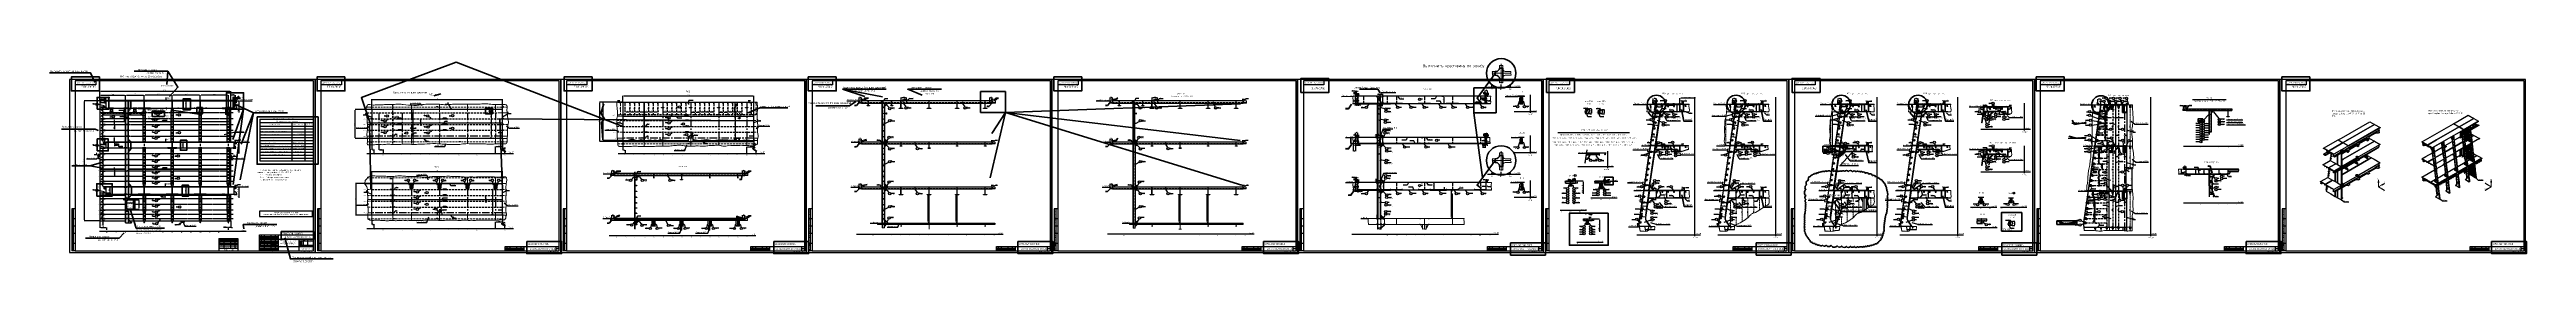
# Model space of a CAD drawing. Header units: millimetres. Extents: x -438477 to 631584, y 118817 to 676146.
# Drawn here: x 153070 to 365102, y 333145 to 350651 of the extents above; entities outside this region: 2.
import ezdxf
from ezdxf.enums import TextEntityAlignment as Align

# ---------------------------------------------------------------- set-up
doc = ezdxf.new("R2010")
doc.units = ezdxf.units.MM
for name, pattern in [('AVEVADASHED', [10, 7.5, -2.5]), ('AVEVADASHEDDOTTED', [34, 24, -5, 0, -5]), ('AVEVADASHEDDOUBLEDOTTEDWIDE', [38, 29, -4, 0, -1, 0, -4]), ('AVEVADASHEDWIDE', [10, 7.5, -2.5]), ('AVEVASHORTDASHED', [5, 3.75, -1.25]), ('AVEVASOLID', [7.5, 7.5]), ('AVEVASOLIDWIDE', [7.5, 7.5]), ('CENTERX2', [20.32, 12.7, -2.54, 2.54, -2.54]), ('DASHED', [2.546053, 1.697368, -0.848684]), ('HIDDEN', [9.525, 6.35, -3.175])]:
    doc.linetypes.add(name, pattern=pattern)
doc.layers.get('0').update_dxf_attribs({"linetype": 'CONTINUOUS'})
doc.layers.get('Defpoints').update_dxf_attribs({"linetype": 'CONTINUOUS'})
for name, color, linetype in [('-1102', 7, 'CONTINUOUS'), ('-1203', 7, 'CONTINUOUS'), ('-203', 7, 'CONTINUOUS'), ('20_0', 255, 'CONTINUOUS'), ('20_1', 1, 'CONTINUOUS'), ('20_FORMAT', 140, 'CONTINUOUS'), ('20_POZ', 4, 'CONTINUOUS'), ('20_TEXT', 1, 'CONTINUOUS'), ('7001', 7, 'CONTINUOUS')]:
    doc.layers.add(name, color=color, linetype=linetype)
doc.styles.add('SIMPLEX', font='simplex.shx', dxfattribs={"width": 0.7})
doc.styles.add('НАДПИСИ_МЕЛК1', font='eskd_win.shx', dxfattribs={"width": 0.8, "height": 4})
doc.linetypes.add('Шов_Монтажный', pattern='A,0.75,-0.0001,["/",Standard,S=1,R=0,X=0,Y=-0.5],0.75', length=1.5001)
doc.dimstyles.new('__DET3__', dxfattribs={"dimtxt": 1, "dimasz": 0.18, "dimexe": 0.18, "dimexo": 0.625, "dimgap": 0.09, "dimtad": 1, "dimtih": 1, "dimtoh": 1, "dimdec": 0, "dimlfac": 12.5, "dimzin": 0, "dimdsep": 46, "dimtxsty": 'Standard', "dimcen": 0.09, "dimdle": 0.38, "dimadec": 0, "dimazin": 0, "dimtfac": 1, "dimtdec": 0, "dimtofl": 0, "dimtmove": 0, "dimatfit": 3, "dimfxl": 1, "dimtolj": 1, "dimtzin": 0, "dimarcsym": 0})
doc.dimstyles.new('Lineyny', dxfattribs={"dimscale": 30, "dimtxt": 3, "dimasz": 2.5, "dimexe": 0.18, "dimexo": 0.625, "dimgap": 1, "dimtad": 1, "dimdec": 0, "dimlfac": -1, "dimzin": 0, "dimtxsty": 'SIMPLEX', "dimcen": 0, "dimdle": 0.38, "dimclrd": 2, "dimclre": 2, "dimclrt": 2, "dimadec": 0, "dimazin": 0, "dimtfac": 1, "dimtdec": 0, "dimtmove": 0, "dimatfit": 0, "dimfxl": 1, "dimtolj": 1, "dimtzin": 0, "dimlwd": -1, "dimarcsym": 0})

# ---------------------------------------------------------------- blocks, each defined once
blk = doc.blocks.new('Подпись Ястребов')
for points, knots in [([(0, 0), (0, -2), (0, -5), (3, -9), (5, -13), (8, -14), (12, -15), (16, -13), (22, -11), (27, -5), (31, -1), (34, 3), (35, 8), (37, 12), (38, 17), (38, 22), (38, 27), (37, 32), (36, 38), (35, 42), (32, 46), (29, 48), (26, 49), (23, 49), (20, 50), (17, 48), (15, 46), (14, 43), (12, 41), (11, 38), (11, 35), (10, 33), (10, 31), (10, 29), (11, 25), (12, 21), (13, 16), (15, 13), (18, 9), (21, 6), (24, 4), (27, 2), (30, 1), (35, 2), (35, 7), (36, 11), (36, 22), (35, 7), (37, 2), (38, -2), (40, -5), (43, -7), (46, -9), (50, -9), (53, -9), (55, -8), (55, -7)], [0, 0, 0, 0, 5.9722244, 10.0894559, 14.1667348, 17.363903, 20.8022841, 24.8594392, 32.1583324, 40.4598908, 45.6236301, 50.5272076, 55.1363354, 59.6998565, 65.2881919, 70.0161462, 75.1427675, 80.3117876, 84.8912234, 91.0317764, 95.2275577, 98.2513969, 101.3229792, 104.6988156, 107.4560433, 111.0293765, 113.6571716, 116.6863527, 119.4206822, 122.2480338, 124.9817062, 128.2537788, 130.2354194, 131.7339127, 134.0242067, 141.0225115, 144.8181687, 148.8927481, 153.0046313, 157.2025527, 161.2305741, 163.841911, 168.5817, 172.14225, 175.2255789, 182.2373353, 186.3454089, 197.8122205, 201.4920515, 205.5771983, 209.473281, 213.1428461, 216.8153474, 219.9528933, 223.2842702, 225.9608327, 225.9608327, 225.9608327, 225.9608327]), ([(70, 10), (71, 10), (71, 12), (70, 15), (69, 17), (68, 18), (66, 17), (64, 16), (62, 14), (61, 11), (60, 9), (60, 7), (60, 5), (60, 3), (60, 0), (61, -2), (62, -5), (63, -7), (65, -8), (67, -9), (69, -9), (70, -9), (72, -9), (73, -9), (75, -9), (77, -8), (79, -7), (80, -6), (81, -5), (82, -4), (82, -4)], [0, 0, 0, 0, 2.4640981, 5.5682588, 7.1821855, 9.1123937, 11.1344158, 13.2125185, 15.5624311, 18.467499, 21.1780741, 22.9327836, 24.4738293, 26.519698, 29.8429764, 32.3005054, 34.8611319, 37.6320077, 39.6271996, 41.9096366, 43.2499298, 44.5214435, 46.0211351, 47.6395079, 49.6615301, 52.0688399, 53.7482224, 55.3215691, 57.4475292, 58.7621092, 58.7621092, 58.7621092, 58.7621092]), ([(89, 18), (89, 17), (89, 15), (90, 12), (90, 8), (92, 5), (93, 1), (94, -2), (95, -5), (96, -7), (98, -13), (96, -2), (97, 2), (97, 5), (98, 7), (100, 9), (101, 10), (103, 12), (105, 13), (107, 13), (108, 13), (110, 12), (112, 10), (112, 8), (113, 6), (114, 4), (115, 2), (115, 0), (117, -4), (118, 2), (120, 4), (121, 6), (123, 7), (126, 6), (127, 5), (128, 3), (129, 1), (129, -2), (130, -4), (131, -7), (132, -8), (133, -9), (135, -8), (137, -7), (139, -4), (142, -2), (145, 0), (147, 2), (148, 3), (148, 3)], [0, 0, 0, 0, 2.5238819, 6.2391786, 9.1780598, 13.7840685, 16.8362901, 20.6878552, 23.5152067, 26.2652584, 28.9394381, 37.2227902, 40.3957611, 43.5467648, 46.1564196, 48.586095, 50.5640053, 52.3062718, 55.0414041, 56.4468314, 57.7709434, 60.1477971, 62.7133297, 64.5722132, 66.9913506, 69.0773145, 70.8971324, 72.7968006, 75.4597563, 79.3199661, 82.081823, 84.512484, 86.6927675, 89.0381741, 91.0493087, 93.4271699, 95.6133046, 98.0752966, 100.9149756, 103.3288229, 105.4258555, 106.1766323, 107.7508666, 110.7240492, 113.4096941, 118.8199272, 121.5292502, 124.1266387, 125.7339969, 125.7339969, 125.7339969, 125.7339969]), ([(101, 26), (102, 26), (103, 26), (105, 26), (107, 26), (110, 26), (113, 26), (116, 26), (118, 27), (120, 28), (122, 29), (123, 30), (124, 30)], [0, 0, 0, 0, 2.1261897, 3.6560704, 6.2667788, 9.9168313, 11.9743199, 14.961909, 17.8095117, 19.9660261, 22.2139017, 24.2175679, 24.2175679, 24.2175679, 24.2175679]), ([(141, 30), (141, 29), (140, 27), (140, 24), (141, 20), (141, 17), (141, 14), (142, 12), (142, 9), (143, 6), (144, 2), (146, -3), (147, -8), (149, -14), (150, -19), (152, -25), (153, -29), (155, -39), (154, -22), (153, -15), (153, -8), (154, -3), (155, 1), (156, 3), (157, 4), (159, 4), (161, 2), (162, 0), (164, -1), (166, -3), (167, -6), (169, -7), (171, -9), (172, -11), (175, -11), (178, -10), (181, -7), (184, -5), (187, -2), (191, 2), (194, 7), (198, 12), (199, 15), (200, 16)], [0, 0, 0, 0, 3.2417358, 6.5988959, 9.2389673, 12.8002148, 15.4025934, 18.6354517, 21.0805227, 24.5138714, 27.9026108, 32.4330358, 40.3368776, 43.8170546, 50.6306437, 55.372338, 62.773577, 66.3710708, 78.3207279, 86.6037087, 94.3417398, 98.9958584, 102.2816274, 104.5339581, 106.3569538, 108.120853, 110.4345577, 112.6908727, 115.0223666, 117.7932424, 120.1885829, 123.071927, 125.4970798, 127.7269667, 129.7964071, 133.3145171, 136.9840822, 141.168717, 145.4951867, 149.5675611, 157.6544354, 163.7888216, 167.7033029, 167.7033029, 167.7033029, 167.7033029])]:
    blk.add_open_spline(points, degree=3, knots=knots)
blk = doc.blocks.new('*D3')
at = {"layer": '20_1', "color": 2, "lineweight": -2, "ltscale": 30, "transparency": 16777216}
blk.add_line((168995, 347027), (169284, 347027), dxfattribs=at)
at = {"layer": '20_1', "color": 2, "ltscale": 30, "transparency": 16777216}
blk.add_line((169278, 346952), (169278, 346006), dxfattribs=at)
at = {"layer": '20_1', "color": 2, "ltscale": 25, "transparency": 16777216}
blk.add_solid([(169291, 346952), (169266, 346952), (169278, 347027)], dxfattribs=at)
at = {"layer": 'Defpoints', "color": 0, "ltscale": 25, "transparency": 16777216}
for p in [(168976, 347027), (168607, 343927), (169278, 343927)]:
    blk.add_point(p, dxfattribs=at)
at = {"layer": '20_1', "color": 2, "ltscale": 25, "transparency": 16777216, "insert": (169203, 346432), "char_height": 90, "attachment_point": 5, "rotation": 90, "style": 'SIMPLEX'}
blk.add_mtext('\\A1;27400*  от ОП', dxfattribs=at)
blk = doc.blocks.new('*D4')
at = {"layer": '20_1', "color": 2, "lineweight": -2, "ltscale": 30, "transparency": 16777216}
blk.add_line((168995, 343477), (169284, 343477), dxfattribs=at)
at = {"layer": '20_1', "color": 2, "ltscale": 30, "transparency": 16777216}
blk.add_line((169278, 343402), (169278, 342513), dxfattribs=at)
at = {"layer": '20_1', "color": 2, "ltscale": 25, "transparency": 16777216}
blk.add_solid([(169291, 343402), (169266, 343402), (169278, 343477)], dxfattribs=at)
at = {"layer": 'Defpoints', "color": 0, "ltscale": 25, "transparency": 16777216}
for p in [(168976, 343477), (168607, 340377), (169278, 340377)]:
    blk.add_point(p, dxfattribs=at)
at = {"layer": '20_1', "color": 2, "ltscale": 25, "transparency": 16777216, "insert": (169203, 342939), "char_height": 90, "attachment_point": 5, "rotation": 90, "style": 'SIMPLEX'}
blk.add_mtext('\\A1;23850*  от ОП', dxfattribs=at)
blk = doc.blocks.new('*D5')
at = {"layer": '20_1', "color": 2, "lineweight": -2, "ltscale": 30, "transparency": 16777216}
blk.add_line((168995, 339627), (169284, 339627), dxfattribs=at)
at = {"layer": '20_1', "color": 2, "ltscale": 30, "transparency": 16777216}
blk.add_line((169278, 339552), (169278, 338685), dxfattribs=at)
at = {"layer": '20_1', "color": 2, "ltscale": 25, "transparency": 16777216}
blk.add_solid([(169291, 339552), (169266, 339552), (169278, 339627)], dxfattribs=at)
at = {"layer": 'Defpoints', "color": 0, "ltscale": 25, "transparency": 16777216}
for p in [(168976, 339627), (168607, 336527), (169278, 336527)]:
    blk.add_point(p, dxfattribs=at)
at = {"layer": '20_1', "color": 2, "ltscale": 25, "transparency": 16777216, "insert": (169203, 339111), "char_height": 90, "attachment_point": 5, "rotation": 90, "style": 'SIMPLEX'}
blk.add_mtext('\\A1;20000*  от ОП', dxfattribs=at)
blk = doc.blocks.new('*D6')
at = {"layer": '20_1', "color": 2, "lineweight": -2, "ltscale": 30, "transparency": 16777216}
for p, q in [((157358, 347028), (156027, 347028)), ((157358, 336727), (156027, 336727))]:
    blk.add_line(p, q, dxfattribs=at)
at = {"layer": '20_1', "color": 2, "ltscale": 30, "transparency": 16777216}
blk.add_line((156032, 346953), (156032, 336802), dxfattribs=at)
at = {"layer": '20_1', "color": 2, "ltscale": 25, "transparency": 16777216}
for points in [[(156045, 346953), (156020, 346953), (156032, 347028)], [(156020, 336802), (156045, 336802), (156032, 336727)]]:
    blk.add_solid(points, dxfattribs=at)
at = {"layer": 'Defpoints', "color": 0, "ltscale": 25, "transparency": 16777216}
for p in [(157376, 347028), (156032, 336727), (157376, 336727)]:
    blk.add_point(p, dxfattribs=at)
at = {"layer": '20_1', "color": 2, "ltscale": 25, "transparency": 16777216, "insert": (155956, 341878), "char_height": 90, "attachment_point": 5, "rotation": 90, "style": 'SIMPLEX'}
blk.add_mtext('\\A1;10300*', dxfattribs=at)
blk = doc.blocks.new('*D7')
at = {"layer": '20_1', "color": 2, "lineweight": -2, "ltscale": 30, "transparency": 16777216}
for p, q in [((157376, 347047), (157376, 347851)), ((168577, 346396), (168577, 347851))]:
    blk.add_line(p, q, dxfattribs=at)
at = {"layer": '20_1', "color": 2, "ltscale": 30, "transparency": 16777216}
blk.add_line((157451, 347846), (168502, 347846), dxfattribs=at)
at = {"layer": '20_1', "color": 2, "ltscale": 25, "transparency": 16777216}
for points in [[(157451, 347858), (157451, 347833), (157376, 347846)], [(168502, 347833), (168502, 347858), (168577, 347846)]]:
    blk.add_solid(points, dxfattribs=at)
at = {"layer": 'Defpoints', "color": 0, "ltscale": 25, "transparency": 16777216}
for p in [(168577, 347846), (157376, 347028), (168577, 346377)]:
    blk.add_point(p, dxfattribs=at)
at = {"layer": '20_1', "color": 2, "ltscale": 25, "transparency": 16777216, "insert": (162977, 347924), "char_height": 90, "attachment_point": 5, "style": 'SIMPLEX'}
blk.add_mtext('\\A1;11200*', dxfattribs=at)
blk = doc.blocks.new('*D8')
at = {"layer": '20_1', "color": 2, "ltscale": 30, "transparency": 16777216}
for p, q in [((157701, 347309), (157626, 347309)), ((157776, 347309), (157876, 347309)), ((157951, 347309), (158236, 347309))]:
    blk.add_line(p, q, dxfattribs=at)
at = {"layer": '20_1', "color": 2, "lineweight": -2, "ltscale": 30, "transparency": 16777216}
for p, q in [((157776, 347061), (157776, 347315)), ((157876, 347046), (157876, 347315))]:
    blk.add_line(p, q, dxfattribs=at)
at = {"layer": '20_1', "color": 2, "ltscale": 25, "transparency": 16777216}
for points in [[(157701, 347297), (157701, 347322), (157776, 347309)], [(157951, 347322), (157951, 347297), (157876, 347309)]]:
    blk.add_solid(points, dxfattribs=at)
at = {"layer": 'Defpoints', "color": 0, "ltscale": 25, "transparency": 16777216}
for p in [(157776, 347042), (157876, 347309), (157876, 347027)]:
    blk.add_point(p, dxfattribs=at)
at = {"layer": '20_1', "color": 2, "ltscale": 25, "transparency": 16777216, "insert": (158131, 347384), "char_height": 90, "attachment_point": 5, "style": 'SIMPLEX'}
blk.add_mtext('\\A1;100', dxfattribs=at)
blk = doc.blocks.new('*D9')
at = {"layer": '20_1', "color": 2, "ltscale": 30, "transparency": 16777216}
for p, q in [((168801, 347309), (168726, 347309)), ((168876, 347309), (168976, 347309)), ((169051, 347309), (169336, 347309))]:
    blk.add_line(p, q, dxfattribs=at)
at = {"layer": '20_1', "color": 2, "lineweight": -2, "ltscale": 30, "transparency": 16777216}
for p, q in [((168876, 347061), (168876, 347315)), ((168976, 347046), (168976, 347315))]:
    blk.add_line(p, q, dxfattribs=at)
at = {"layer": '20_1', "color": 2, "ltscale": 25, "transparency": 16777216}
for points in [[(168801, 347297), (168801, 347322), (168876, 347309)], [(169051, 347322), (169051, 347297), (168976, 347309)]]:
    blk.add_solid(points, dxfattribs=at)
at = {"layer": 'Defpoints', "color": 0, "ltscale": 25, "transparency": 16777216}
for p in [(168876, 347042), (168976, 347309), (168976, 347027)]:
    blk.add_point(p, dxfattribs=at)
at = {"layer": '20_1', "color": 2, "ltscale": 25, "transparency": 16777216, "insert": (169231, 347384), "char_height": 90, "attachment_point": 5, "style": 'SIMPLEX'}
blk.add_mtext('\\A1;100', dxfattribs=at)
blk = doc.blocks.new('*D10')
at = {"layer": '20_1', "color": 2, "lineweight": -2, "ltscale": 30, "transparency": 16777216}
for p, q in [((157766, 336925), (157634, 336925)), ((157766, 336727), (157634, 336727))]:
    blk.add_line(p, q, dxfattribs=at)
at = {"layer": '20_1', "color": 2, "ltscale": 30, "transparency": 16777216}
for p, q in [((157639, 337000), (157639, 337075)), ((157639, 336727), (157639, 336925)), ((157639, 336727), (157639, 336319)), ((157639, 336652), (157639, 336577))]:
    blk.add_line(p, q, dxfattribs=at)
at = {"layer": '20_1', "color": 2, "ltscale": 25, "transparency": 16777216}
for points in [[(157627, 337000), (157652, 337000), (157639, 336925)], [(157652, 336652), (157627, 336652), (157639, 336727)]]:
    blk.add_solid(points, dxfattribs=at)
at = {"layer": 'Defpoints', "color": 0, "ltscale": 25, "transparency": 16777216}
for p in [(157639, 336925), (157785, 336925), (157785, 336727)]:
    blk.add_point(p, dxfattribs=at)
at = {"layer": '20_1', "color": 2, "ltscale": 25, "transparency": 16777216, "insert": (157561, 336448), "char_height": 90, "attachment_point": 5, "rotation": 90, "style": 'SIMPLEX'}
blk.add_mtext('\\A1;200**', dxfattribs=at)
blk = doc.blocks.new('*D11')
at = {"layer": '20_1', "color": 2, "lineweight": -2, "ltscale": 30, "transparency": 16777216}
for p, q in [((157737, 337287), (157634, 337287)), ((157737, 336925), (157634, 336925))]:
    blk.add_line(p, q, dxfattribs=at)
at = {"layer": '20_1', "color": 2, "ltscale": 30, "transparency": 16777216}
blk.add_line((157639, 337000), (157639, 337212), dxfattribs=at)
at = {"layer": '20_1', "color": 2, "ltscale": 25, "transparency": 16777216}
for points in [[(157652, 337212), (157627, 337212), (157639, 337287)], [(157627, 337000), (157652, 337000), (157639, 336925)]]:
    blk.add_solid(points, dxfattribs=at)
at = {"layer": 'Defpoints', "color": 0, "ltscale": 25, "transparency": 16777216}
for p in [(157639, 337287), (157756, 337287), (157756, 336925)]:
    blk.add_point(p, dxfattribs=at)
at = {"layer": '20_1', "color": 2, "ltscale": 25, "transparency": 16777216, "insert": (157564, 337106), "char_height": 90, "attachment_point": 5, "rotation": 90, "style": 'SIMPLEX'}
blk.add_mtext('\\A1;365**', dxfattribs=at)
blk = doc.blocks.new('*D12')
at = {"layer": '20_1', "color": 2, "lineweight": -2, "ltscale": 30, "transparency": 16777216}
for p, q in [((157717, 337648), (157634, 337648)), ((157717, 337287), (157634, 337287))]:
    blk.add_line(p, q, dxfattribs=at)
at = {"layer": '20_1', "color": 2, "ltscale": 30, "transparency": 16777216}
blk.add_line((157639, 337573), (157639, 337362), dxfattribs=at)
at = {"layer": '20_1', "color": 2, "ltscale": 25, "transparency": 16777216}
for points in [[(157652, 337573), (157627, 337573), (157639, 337648)], [(157627, 337362), (157652, 337362), (157639, 337287)]]:
    blk.add_solid(points, dxfattribs=at)
at = {"layer": 'Defpoints', "color": 0, "ltscale": 25, "transparency": 16777216}
for p in [(157639, 337287), (157736, 337648), (157736, 337287)]:
    blk.add_point(p, dxfattribs=at)
at = {"layer": '20_1', "color": 2, "ltscale": 25, "transparency": 16777216, "insert": (157564, 337468), "char_height": 90, "attachment_point": 5, "rotation": 90, "style": 'SIMPLEX'}
blk.add_mtext('\\A1;365**', dxfattribs=at)
blk = doc.blocks.new('*D13')
at = {"layer": '20_1', "color": 2, "lineweight": -2, "ltscale": 30, "transparency": 16777216}
for p, q in [((157718, 338143), (157634, 338143)), ((157718, 337648), (157634, 337648))]:
    blk.add_line(p, q, dxfattribs=at)
at = {"layer": '20_1', "color": 2, "ltscale": 30, "transparency": 16777216}
blk.add_line((157639, 338068), (157639, 337723), dxfattribs=at)
at = {"layer": '20_1', "color": 2, "ltscale": 25, "transparency": 16777216}
for points in [[(157652, 338068), (157627, 338068), (157639, 338143)], [(157627, 337723), (157652, 337723), (157639, 337648)]]:
    blk.add_solid(points, dxfattribs=at)
at = {"layer": 'Defpoints', "color": 0, "ltscale": 25, "transparency": 16777216}
for p in [(157639, 337648), (157737, 338143), (157737, 337648)]:
    blk.add_point(p, dxfattribs=at)
at = {"layer": '20_1', "color": 2, "ltscale": 25, "transparency": 16777216, "insert": (157564, 337896), "char_height": 90, "attachment_point": 5, "rotation": 90, "style": 'SIMPLEX'}
blk.add_mtext('\\A1;500**', dxfattribs=at)
blk = doc.blocks.new('*D14')
at = {"layer": '20_1', "color": 2, "lineweight": -2, "ltscale": 30, "transparency": 16777216}
for p, q in [((157679, 338637), (157634, 338637)), ((157679, 338143), (157634, 338143))]:
    blk.add_line(p, q, dxfattribs=at)
at = {"layer": '20_1', "color": 2, "ltscale": 30, "transparency": 16777216}
blk.add_line((157639, 338562), (157639, 338218), dxfattribs=at)
at = {"layer": '20_1', "color": 2, "ltscale": 25, "transparency": 16777216}
for points in [[(157652, 338562), (157627, 338562), (157639, 338637)], [(157627, 338218), (157652, 338218), (157639, 338143)]]:
    blk.add_solid(points, dxfattribs=at)
at = {"layer": 'Defpoints', "color": 0, "ltscale": 25, "transparency": 16777216}
for p in [(157639, 338143), (157697, 338637), (157697, 338143)]:
    blk.add_point(p, dxfattribs=at)
at = {"layer": '20_1', "color": 2, "ltscale": 25, "transparency": 16777216, "insert": (157564, 338390), "char_height": 90, "attachment_point": 5, "rotation": 90, "style": 'SIMPLEX'}
blk.add_mtext('\\A1;500**', dxfattribs=at)
blk = doc.blocks.new('*D15')
at = {"layer": '20_1', "color": 2, "lineweight": -2, "ltscale": 30, "transparency": 16777216}
for p, q in [((157747, 340122), (157634, 340122)), ((157758, 339627), (157634, 339627))]:
    blk.add_line(p, q, dxfattribs=at)
at = {"layer": '20_1', "color": 2, "ltscale": 30, "transparency": 16777216}
blk.add_line((157639, 339702), (157639, 340047), dxfattribs=at)
at = {"layer": '20_1', "color": 2, "ltscale": 25, "transparency": 16777216}
for points in [[(157652, 340047), (157627, 340047), (157639, 340122)], [(157627, 339702), (157652, 339702), (157639, 339627)]]:
    blk.add_solid(points, dxfattribs=at)
at = {"layer": 'Defpoints', "color": 0, "ltscale": 25, "transparency": 16777216}
for p in [(157639, 340122), (157766, 340122), (157776, 339627)]:
    blk.add_point(p, dxfattribs=at)
at = {"layer": '20_1', "color": 2, "ltscale": 25, "transparency": 16777216, "insert": (157564, 339904), "char_height": 90, "attachment_point": 5, "rotation": 90, "style": 'SIMPLEX'}
blk.add_mtext('\\A1;500**', dxfattribs=at)
blk = doc.blocks.new('*D16')
at = {"layer": '20_1', "color": 2, "lineweight": -2, "ltscale": 30, "transparency": 16777216}
for p, q in [((157723, 340563), (157634, 340563)), ((157723, 340122), (157634, 340122))]:
    blk.add_line(p, q, dxfattribs=at)
at = {"layer": '20_1', "color": 2, "ltscale": 30, "transparency": 16777216}
blk.add_line((157639, 340488), (157639, 340197), dxfattribs=at)
at = {"layer": '20_1', "color": 2, "ltscale": 25, "transparency": 16777216}
for points in [[(157652, 340488), (157627, 340488), (157639, 340563)], [(157627, 340197), (157652, 340197), (157639, 340122)]]:
    blk.add_solid(points, dxfattribs=at)
at = {"layer": 'Defpoints', "color": 0, "ltscale": 25, "transparency": 16777216}
for p in [(157639, 340122), (157742, 340563), (157742, 340122)]:
    blk.add_point(p, dxfattribs=at)
at = {"layer": '20_1', "color": 2, "ltscale": 25, "transparency": 16777216, "insert": (157564, 340343), "char_height": 90, "attachment_point": 5, "rotation": 90, "style": 'SIMPLEX'}
blk.add_mtext('\\A1;445**', dxfattribs=at)
blk = doc.blocks.new('*D17')
at = {"layer": '20_1', "color": 2, "lineweight": -2, "ltscale": 30, "transparency": 16777216}
for p, q in [((157694, 341003), (157634, 341003)), ((157694, 340563), (157634, 340563))]:
    blk.add_line(p, q, dxfattribs=at)
at = {"layer": '20_1', "color": 2, "ltscale": 30, "transparency": 16777216}
blk.add_line((157639, 340928), (157639, 340638), dxfattribs=at)
at = {"layer": '20_1', "color": 2, "ltscale": 25, "transparency": 16777216}
for points in [[(157652, 340928), (157627, 340928), (157639, 341003)], [(157627, 340638), (157652, 340638), (157639, 340563)]]:
    blk.add_solid(points, dxfattribs=at)
at = {"layer": 'Defpoints', "color": 0, "ltscale": 25, "transparency": 16777216}
for p in [(157639, 340563), (157712, 341003), (157712, 340563)]:
    blk.add_point(p, dxfattribs=at)
at = {"layer": '20_1', "color": 2, "ltscale": 25, "transparency": 16777216, "insert": (157564, 340783), "char_height": 90, "attachment_point": 5, "rotation": 90, "style": 'SIMPLEX'}
blk.add_mtext('\\A1;445**', dxfattribs=at)
blk = doc.blocks.new('*D18')
at = {"layer": '20_1', "color": 2, "lineweight": -2, "ltscale": 30, "transparency": 16777216}
for p, q in [((157646, 341498), (157634, 341498)), ((157646, 341003), (157634, 341003))]:
    blk.add_line(p, q, dxfattribs=at)
at = {"layer": '20_1', "color": 2, "ltscale": 30, "transparency": 16777216}
blk.add_line((157639, 341423), (157639, 341078), dxfattribs=at)
at = {"layer": '20_1', "color": 2, "ltscale": 25, "transparency": 16777216}
for points in [[(157652, 341423), (157627, 341423), (157639, 341498)], [(157627, 341078), (157652, 341078), (157639, 341003)]]:
    blk.add_solid(points, dxfattribs=at)
at = {"layer": 'Defpoints', "color": 0, "ltscale": 25, "transparency": 16777216}
for p in [(157665, 341498), (157639, 341003), (157665, 341003)]:
    blk.add_point(p, dxfattribs=at)
at = {"layer": '20_1', "color": 2, "ltscale": 25, "transparency": 16777216, "insert": (157564, 341251), "char_height": 90, "attachment_point": 5, "rotation": 90, "style": 'SIMPLEX'}
blk.add_mtext('\\A1;500**', dxfattribs=at)
blk = doc.blocks.new('*D19')
at = {"layer": '20_1', "color": 2, "lineweight": -2, "ltscale": 30, "transparency": 16777216}
for p, q in [((157716, 341993), (157634, 341993)), ((157716, 341498), (157634, 341498))]:
    blk.add_line(p, q, dxfattribs=at)
at = {"layer": '20_1', "color": 2, "ltscale": 30, "transparency": 16777216}
blk.add_line((157639, 341918), (157639, 341573), dxfattribs=at)
at = {"layer": '20_1', "color": 2, "ltscale": 25, "transparency": 16777216}
for points in [[(157652, 341918), (157627, 341918), (157639, 341993)], [(157627, 341573), (157652, 341573), (157639, 341498)]]:
    blk.add_solid(points, dxfattribs=at)
at = {"layer": 'Defpoints', "color": 0, "ltscale": 25, "transparency": 16777216}
for p in [(157639, 341498), (157734, 341993), (157734, 341498)]:
    blk.add_point(p, dxfattribs=at)
at = {"layer": '20_1', "color": 2, "ltscale": 25, "transparency": 16777216, "insert": (157564, 341746), "char_height": 90, "attachment_point": 5, "rotation": 90, "style": 'SIMPLEX'}
blk.add_mtext('\\A1;500**', dxfattribs=at)
blk = doc.blocks.new('*D20')
at = {"layer": '20_1', "color": 2, "lineweight": -2, "ltscale": 30, "transparency": 16777216}
for p, q in [((157709, 342487), (157634, 342487)), ((157709, 341993), (157634, 341993))]:
    blk.add_line(p, q, dxfattribs=at)
at = {"layer": '20_1', "color": 2, "ltscale": 30, "transparency": 16777216}
blk.add_line((157639, 342412), (157639, 342068), dxfattribs=at)
at = {"layer": '20_1', "color": 2, "ltscale": 25, "transparency": 16777216}
for points in [[(157652, 342412), (157627, 342412), (157639, 342487)], [(157627, 342068), (157652, 342068), (157639, 341993)]]:
    blk.add_solid(points, dxfattribs=at)
at = {"layer": 'Defpoints', "color": 0, "ltscale": 25, "transparency": 16777216}
for p in [(157639, 341993), (157727, 342487), (157727, 341993)]:
    blk.add_point(p, dxfattribs=at)
at = {"layer": '20_1', "color": 2, "ltscale": 25, "transparency": 16777216, "insert": (157564, 342240), "char_height": 90, "attachment_point": 5, "rotation": 90, "style": 'SIMPLEX'}
blk.add_mtext('\\A1;500**', dxfattribs=at)
blk = doc.blocks.new('*D21')
at = {"layer": '20_1', "color": 2, "lineweight": -2, "ltscale": 30, "transparency": 16777216}
for p, q in [((157708, 339132), (157634, 339132)), ((157708, 338637), (157634, 338637))]:
    blk.add_line(p, q, dxfattribs=at)
at = {"layer": '20_1', "color": 2, "ltscale": 30, "transparency": 16777216}
blk.add_line((157639, 339057), (157639, 338712), dxfattribs=at)
at = {"layer": '20_1', "color": 2, "ltscale": 25, "transparency": 16777216}
for points in [[(157652, 339057), (157627, 339057), (157639, 339132)], [(157627, 338712), (157652, 338712), (157639, 338637)]]:
    blk.add_solid(points, dxfattribs=at)
at = {"layer": 'Defpoints', "color": 0, "ltscale": 25, "transparency": 16777216}
for p in [(157639, 338637), (157726, 339132), (157726, 338637)]:
    blk.add_point(p, dxfattribs=at)
at = {"layer": '20_1', "color": 2, "ltscale": 25, "transparency": 16777216, "insert": (157564, 338807), "char_height": 90, "attachment_point": 5, "rotation": 90, "style": 'SIMPLEX'}
blk.add_mtext('\\A1;500**', dxfattribs=at)
blk = doc.blocks.new('*D22')
at = {"layer": '20_1', "color": 2, "lineweight": -2, "ltscale": 30, "transparency": 16777216}
for p, q in [((157708, 342982), (157634, 342982)), ((157708, 342487), (157634, 342487))]:
    blk.add_line(p, q, dxfattribs=at)
at = {"layer": '20_1', "color": 2, "ltscale": 30, "transparency": 16777216}
blk.add_line((157639, 342907), (157639, 342562), dxfattribs=at)
at = {"layer": '20_1', "color": 2, "ltscale": 25, "transparency": 16777216}
for points in [[(157652, 342907), (157627, 342907), (157639, 342982)], [(157627, 342562), (157652, 342562), (157639, 342487)]]:
    blk.add_solid(points, dxfattribs=at)
at = {"layer": 'Defpoints', "color": 0, "ltscale": 25, "transparency": 16777216}
for p in [(157639, 342487), (157726, 342982), (157726, 342487)]:
    blk.add_point(p, dxfattribs=at)
at = {"layer": '20_1', "color": 2, "ltscale": 25, "transparency": 16777216, "insert": (157564, 342735), "char_height": 90, "attachment_point": 5, "rotation": 90, "style": 'SIMPLEX'}
blk.add_mtext('\\A1;500**', dxfattribs=at)
blk = doc.blocks.new('*D23')
at = {"layer": '20_1', "color": 2, "lineweight": -2, "ltscale": 30, "transparency": 16777216}
for p, q in [((157729, 343984), (157634, 343984)), ((157758, 343477), (157634, 343477))]:
    blk.add_line(p, q, dxfattribs=at)
at = {"layer": '20_1', "color": 2, "ltscale": 30, "transparency": 16777216}
blk.add_line((157639, 343552), (157639, 343909), dxfattribs=at)
at = {"layer": '20_1', "color": 2, "ltscale": 25, "transparency": 16777216}
for points in [[(157652, 343909), (157627, 343909), (157639, 343984)], [(157627, 343552), (157652, 343552), (157639, 343477)]]:
    blk.add_solid(points, dxfattribs=at)
at = {"layer": 'Defpoints', "color": 0, "ltscale": 25, "transparency": 16777216}
for p in [(157639, 343984), (157748, 343984), (157776, 343477)]:
    blk.add_point(p, dxfattribs=at)
at = {"layer": '20_1', "color": 2, "ltscale": 25, "transparency": 16777216, "insert": (157564, 343731), "char_height": 90, "attachment_point": 5, "rotation": 90, "style": 'SIMPLEX'}
blk.add_mtext('\\A1;510**', dxfattribs=at)
blk = doc.blocks.new('*D24')
at = {"layer": '20_1', "color": 2, "lineweight": -2, "ltscale": 30, "transparency": 16777216}
for p, q in [((157729, 344492), (157634, 344492)), ((157758, 343984), (157634, 343984))]:
    blk.add_line(p, q, dxfattribs=at)
at = {"layer": '20_1', "color": 2, "ltscale": 30, "transparency": 16777216}
blk.add_line((157639, 344059), (157639, 344417), dxfattribs=at)
at = {"layer": '20_1', "color": 2, "ltscale": 25, "transparency": 16777216}
for points in [[(157652, 344417), (157627, 344417), (157639, 344492)], [(157627, 344059), (157652, 344059), (157639, 343984)]]:
    blk.add_solid(points, dxfattribs=at)
at = {"layer": 'Defpoints', "color": 0, "ltscale": 25, "transparency": 16777216}
for p in [(157639, 344492), (157748, 344492), (157776, 343984)]:
    blk.add_point(p, dxfattribs=at)
at = {"layer": '20_1', "color": 2, "ltscale": 25, "transparency": 16777216, "insert": (157564, 344238), "char_height": 90, "attachment_point": 5, "rotation": 90, "style": 'SIMPLEX'}
blk.add_mtext('\\A1;510**', dxfattribs=at)
blk = doc.blocks.new('*D25')
at = {"layer": '20_1', "color": 2, "lineweight": -2, "ltscale": 30, "transparency": 16777216}
for p, q in [((157729, 344999), (157634, 344999)), ((157758, 344492), (157634, 344492))]:
    blk.add_line(p, q, dxfattribs=at)
at = {"layer": '20_1', "color": 2, "ltscale": 30, "transparency": 16777216}
blk.add_line((157639, 344567), (157639, 344924), dxfattribs=at)
at = {"layer": '20_1', "color": 2, "ltscale": 25, "transparency": 16777216}
for points in [[(157652, 344924), (157627, 344924), (157639, 344999)], [(157627, 344567), (157652, 344567), (157639, 344492)]]:
    blk.add_solid(points, dxfattribs=at)
at = {"layer": 'Defpoints', "color": 0, "ltscale": 25, "transparency": 16777216}
for p in [(157639, 344999), (157748, 344999), (157776, 344492)]:
    blk.add_point(p, dxfattribs=at)
at = {"layer": '20_1', "color": 2, "ltscale": 25, "transparency": 16777216, "insert": (157564, 344745), "char_height": 90, "attachment_point": 5, "rotation": 90, "style": 'SIMPLEX'}
blk.add_mtext('\\A1;510**', dxfattribs=at)
blk = doc.blocks.new('*D26')
at = {"layer": '20_1', "color": 2, "lineweight": -2, "ltscale": 30, "transparency": 16777216}
for p, q in [((157729, 345506), (157634, 345506)), ((157758, 344999), (157634, 344999))]:
    blk.add_line(p, q, dxfattribs=at)
at = {"layer": '20_1', "color": 2, "ltscale": 30, "transparency": 16777216}
blk.add_line((157639, 345074), (157639, 345431), dxfattribs=at)
at = {"layer": '20_1', "color": 2, "ltscale": 25, "transparency": 16777216}
for points in [[(157652, 345431), (157627, 345431), (157639, 345506)], [(157627, 345074), (157652, 345074), (157639, 344999)]]:
    blk.add_solid(points, dxfattribs=at)
at = {"layer": 'Defpoints', "color": 0, "ltscale": 25, "transparency": 16777216}
for p in [(157639, 345506), (157748, 345506), (157776, 344999)]:
    blk.add_point(p, dxfattribs=at)
at = {"layer": '20_1', "color": 2, "ltscale": 25, "transparency": 16777216, "insert": (157564, 345384), "char_height": 90, "attachment_point": 5, "rotation": 90, "style": 'SIMPLEX'}
blk.add_mtext('\\A1;510**', dxfattribs=at)
blk = doc.blocks.new('*D27')
at = {"layer": '20_1', "color": 2, "lineweight": -2, "ltscale": 30, "transparency": 16777216}
for p, q in [((157729, 346023), (157634, 346023)), ((157758, 345506), (157634, 345506))]:
    blk.add_line(p, q, dxfattribs=at)
at = {"layer": '20_1', "color": 2, "ltscale": 30, "transparency": 16777216}
blk.add_line((157639, 345581), (157639, 345948), dxfattribs=at)
at = {"layer": '20_1', "color": 2, "ltscale": 25, "transparency": 16777216}
for points in [[(157652, 345948), (157627, 345948), (157639, 346023)], [(157627, 345581), (157652, 345581), (157639, 345506)]]:
    blk.add_solid(points, dxfattribs=at)
at = {"layer": 'Defpoints', "color": 0, "ltscale": 25, "transparency": 16777216}
for p in [(157639, 346023), (157748, 346023), (157776, 345506)]:
    blk.add_point(p, dxfattribs=at)
at = {"layer": '20_1', "color": 2, "ltscale": 25, "transparency": 16777216, "insert": (157564, 345765), "char_height": 90, "attachment_point": 5, "rotation": 90, "style": 'SIMPLEX'}
blk.add_mtext('\\A1;510**', dxfattribs=at)
blk = doc.blocks.new('*D28')
at = {"layer": '20_1', "color": 2, "lineweight": -2, "ltscale": 30, "transparency": 16777216}
for p, q in [((157729, 346520), (157634, 346520)), ((157758, 346023), (157634, 346023))]:
    blk.add_line(p, q, dxfattribs=at)
at = {"layer": '20_1', "color": 2, "ltscale": 30, "transparency": 16777216}
blk.add_line((157639, 346098), (157639, 346445), dxfattribs=at)
at = {"layer": '20_1', "color": 2, "ltscale": 25, "transparency": 16777216}
for points in [[(157652, 346445), (157627, 346445), (157639, 346520)], [(157627, 346098), (157652, 346098), (157639, 346023)]]:
    blk.add_solid(points, dxfattribs=at)
at = {"layer": 'Defpoints', "color": 0, "ltscale": 25, "transparency": 16777216}
for p in [(157639, 346520), (157748, 346520), (157776, 346023)]:
    blk.add_point(p, dxfattribs=at)
at = {"layer": '20_1', "color": 2, "ltscale": 25, "transparency": 16777216, "insert": (157564, 346272), "char_height": 90, "attachment_point": 5, "rotation": 90, "style": 'SIMPLEX'}
blk.add_mtext('\\A1;510**', dxfattribs=at)
blk = doc.blocks.new('*D29')
at = {"layer": '20_1', "color": 2, "ltscale": 30, "transparency": 16777216}
for p, q in [((159476, 345654), (159101, 345654)), ((159401, 345654), (159326, 345654)), ((159476, 345654), (159576, 345654)), ((159651, 345654), (159726, 345654))]:
    blk.add_line(p, q, dxfattribs=at)
at = {"layer": '20_1', "color": 2, "lineweight": -2, "ltscale": 30, "transparency": 16777216}
for p, q in [((159476, 345613), (159476, 345659)), ((159576, 345613), (159576, 345659))]:
    blk.add_line(p, q, dxfattribs=at)
at = {"layer": '20_1', "color": 2, "ltscale": 25, "transparency": 16777216}
for points in [[(159401, 345641), (159401, 345666), (159476, 345654)], [(159651, 345666), (159651, 345641), (159576, 345654)]]:
    blk.add_solid(points, dxfattribs=at)
at = {"layer": 'Defpoints', "color": 0, "ltscale": 25, "transparency": 16777216}
for p in [(159576, 345654), (159476, 345594), (159576, 345594)]:
    blk.add_point(p, dxfattribs=at)
at = {"layer": '20_1', "color": 2, "ltscale": 25, "transparency": 16777216, "insert": (159204, 345729), "char_height": 90, "attachment_point": 5, "style": 'SIMPLEX'}
blk.add_mtext('\\A1;100*', dxfattribs=at)
blk = doc.blocks.new('*D30')
at = {"layer": '20_1', "color": 2, "ltscale": 30, "transparency": 16777216}
for p, q in [((158637, 343477), (158637, 343886)), ((158637, 343552), (158637, 343627)), ((158637, 343477), (158637, 343277)), ((158637, 343202), (158637, 343127))]:
    blk.add_line(p, q, dxfattribs=at)
at = {"layer": '20_1', "color": 2, "lineweight": -2, "ltscale": 30, "transparency": 16777216}
for p, q in [((158684, 343477), (158631, 343477)), ((158684, 343277), (158631, 343277))]:
    blk.add_line(p, q, dxfattribs=at)
at = {"layer": '20_1', "color": 2, "ltscale": 25, "transparency": 16777216}
for points in [[(158624, 343552), (158649, 343552), (158637, 343477)], [(158649, 343202), (158624, 343202), (158637, 343277)]]:
    blk.add_solid(points, dxfattribs=at)
at = {"layer": 'Defpoints', "color": 0, "ltscale": 25, "transparency": 16777216}
for p in [(158637, 343277), (158702, 343477), (158702, 343277)]:
    blk.add_point(p, dxfattribs=at)
at = {"layer": '20_1', "color": 2, "ltscale": 25, "transparency": 16777216, "insert": (158558, 343756), "char_height": 90, "attachment_point": 5, "rotation": 90, "style": 'SIMPLEX'}
blk.add_mtext('\\A1;200**', dxfattribs=at)
blk = doc.blocks.new('*D31')
at = {"layer": '20_1', "color": 2, "lineweight": -2, "ltscale": 30, "transparency": 16777216}
for p, q in [((158686, 341147), (158631, 341147)), ((158686, 341003), (158631, 341003))]:
    blk.add_line(p, q, dxfattribs=at)
at = {"layer": '20_1', "color": 2, "ltscale": 30, "transparency": 16777216}
for p, q in [((158637, 341222), (158637, 341297)), ((158637, 341147), (158637, 341003)), ((158637, 340928), (158637, 340604))]:
    blk.add_line(p, q, dxfattribs=at)
at = {"layer": '20_1', "color": 2, "ltscale": 25, "transparency": 16777216}
for points in [[(158624, 341222), (158649, 341222), (158637, 341147)], [(158649, 340928), (158624, 340928), (158637, 341003)]]:
    blk.add_solid(points, dxfattribs=at)
at = {"layer": 'Defpoints', "color": 0, "ltscale": 25, "transparency": 16777216}
for p in [(158637, 341003), (158704, 341147), (158704, 341003)]:
    blk.add_point(p, dxfattribs=at)
at = {"layer": '20_1', "color": 2, "ltscale": 25, "transparency": 16777216, "insert": (158560, 340729), "char_height": 90, "attachment_point": 5, "rotation": 90, "style": 'SIMPLEX'}
blk.add_mtext('\\A1;145**', dxfattribs=at)
blk = doc.blocks.new('*D32')
at = {"layer": '20_1', "color": 2, "lineweight": -2, "ltscale": 30, "transparency": 16777216}
for p, q in [((157376, 347047), (157376, 347508)), ((159576, 347046), (159576, 347508))]:
    blk.add_line(p, q, dxfattribs=at)
at = {"layer": '20_1', "color": 2, "ltscale": 30, "transparency": 16777216}
blk.add_line((157451, 347503), (159501, 347503), dxfattribs=at)
at = {"layer": '20_1', "color": 2, "ltscale": 25, "transparency": 16777216}
for points in [[(157451, 347515), (157451, 347490), (157376, 347503)], [(159501, 347490), (159501, 347515), (159576, 347503)]]:
    blk.add_solid(points, dxfattribs=at)
at = {"layer": 'Defpoints', "color": 0, "ltscale": 25, "transparency": 16777216}
for p in [(157376, 347028), (159576, 347503), (159576, 347027)]:
    blk.add_point(p, dxfattribs=at)
at = {"layer": '20_1', "color": 2, "ltscale": 25, "transparency": 16777216, "insert": (158476, 347581), "char_height": 90, "attachment_point": 5, "style": 'SIMPLEX'}
blk.add_mtext('\\A1;2200', dxfattribs=at)
blk = doc.blocks.new('*D33')
at = {"layer": '20_1', "color": 2, "lineweight": -2, "ltscale": 30, "transparency": 16777216}
for p, q in [((159576, 347046), (159576, 347508)), ((161176, 347046), (161176, 347508))]:
    blk.add_line(p, q, dxfattribs=at)
at = {"layer": '20_1', "color": 2, "ltscale": 30, "transparency": 16777216}
blk.add_line((159651, 347503), (161101, 347503), dxfattribs=at)
at = {"layer": '20_1', "color": 2, "ltscale": 25, "transparency": 16777216}
for points in [[(159651, 347515), (159651, 347490), (159576, 347503)], [(161101, 347490), (161101, 347515), (161176, 347503)]]:
    blk.add_solid(points, dxfattribs=at)
at = {"layer": 'Defpoints', "color": 0, "ltscale": 25, "transparency": 16777216}
for p in [(159576, 347027), (161176, 347503), (161176, 347027)]:
    blk.add_point(p, dxfattribs=at)
at = {"layer": '20_1', "color": 2, "ltscale": 25, "transparency": 16777216, "insert": (160376, 347581), "char_height": 90, "attachment_point": 5, "style": 'SIMPLEX'}
blk.add_mtext('\\A1;1600', dxfattribs=at)
blk = doc.blocks.new('*D34')
at = {"layer": '20_1', "color": 2, "lineweight": -2, "ltscale": 30, "transparency": 16777216}
for p, q in [((161176, 347046), (161176, 347508)), ((163576, 347046), (163576, 347508))]:
    blk.add_line(p, q, dxfattribs=at)
at = {"layer": '20_1', "color": 2, "ltscale": 30, "transparency": 16777216}
blk.add_line((163501, 347503), (161251, 347503), dxfattribs=at)
at = {"layer": '20_1', "color": 2, "ltscale": 25, "transparency": 16777216}
for points in [[(161251, 347515), (161251, 347490), (161176, 347503)], [(163501, 347490), (163501, 347515), (163576, 347503)]]:
    blk.add_solid(points, dxfattribs=at)
at = {"layer": 'Defpoints', "color": 0, "ltscale": 25, "transparency": 16777216}
for p in [(161176, 347503), (161176, 347027), (163576, 347027)]:
    blk.add_point(p, dxfattribs=at)
at = {"layer": '20_1', "color": 2, "ltscale": 25, "transparency": 16777216, "insert": (162376, 347581), "char_height": 90, "attachment_point": 5, "style": 'SIMPLEX'}
blk.add_mtext('\\A1;2400', dxfattribs=at)
blk = doc.blocks.new('*D35')
at = {"layer": '20_1', "color": 2, "lineweight": -2, "ltscale": 30, "transparency": 16777216}
for p, q in [((163576, 347046), (163576, 347508)), ((165976, 347046), (165976, 347508))]:
    blk.add_line(p, q, dxfattribs=at)
at = {"layer": '20_1', "color": 2, "ltscale": 30, "transparency": 16777216}
blk.add_line((165901, 347503), (163651, 347503), dxfattribs=at)
at = {"layer": '20_1', "color": 2, "ltscale": 25, "transparency": 16777216}
for points in [[(163651, 347515), (163651, 347490), (163576, 347503)], [(165901, 347490), (165901, 347515), (165976, 347503)]]:
    blk.add_solid(points, dxfattribs=at)
at = {"layer": 'Defpoints', "color": 0, "ltscale": 25, "transparency": 16777216}
for p in [(163576, 347503), (163576, 347027), (165976, 347027)]:
    blk.add_point(p, dxfattribs=at)
at = {"layer": '20_1', "color": 2, "ltscale": 25, "transparency": 16777216, "insert": (164776, 347581), "char_height": 90, "attachment_point": 5, "style": 'SIMPLEX'}
blk.add_mtext('\\A1;2400', dxfattribs=at)
blk = doc.blocks.new('*D36')
at = {"layer": '20_1', "color": 2, "lineweight": -2, "ltscale": 30, "transparency": 16777216}
for p, q in [((165976, 347046), (165976, 347508)), ((168376, 347046), (168376, 347508))]:
    blk.add_line(p, q, dxfattribs=at)
at = {"layer": '20_1', "color": 2, "ltscale": 30, "transparency": 16777216}
blk.add_line((168301, 347503), (166051, 347503), dxfattribs=at)
at = {"layer": '20_1', "color": 2, "ltscale": 25, "transparency": 16777216}
for points in [[(166051, 347515), (166051, 347490), (165976, 347503)], [(168301, 347490), (168301, 347515), (168376, 347503)]]:
    blk.add_solid(points, dxfattribs=at)
at = {"layer": 'Defpoints', "color": 0, "ltscale": 25, "transparency": 16777216}
for p in [(165976, 347503), (165976, 347027), (168376, 347027)]:
    blk.add_point(p, dxfattribs=at)
at = {"layer": '20_1', "color": 2, "ltscale": 25, "transparency": 16777216, "insert": (167176, 347581), "char_height": 90, "attachment_point": 5, "style": 'SIMPLEX'}
blk.add_mtext('\\A1;2400', dxfattribs=at)
blk = doc.blocks.new('*D37')
at = {"layer": '20_1', "color": 2, "ltscale": 30, "transparency": 16777216}
for p, q in [((168301, 336131), (167956, 336131)), ((168577, 336131), (168376, 336131)), ((168652, 336131), (168727, 336131))]:
    blk.add_line(p, q, dxfattribs=at)
at = {"layer": '20_1', "color": 2, "lineweight": -2, "ltscale": 30, "transparency": 16777216}
for p, q in [((168376, 335942), (168376, 336136)), ((168577, 336708), (168577, 336125))]:
    blk.add_line(p, q, dxfattribs=at)
at = {"layer": '20_1', "color": 2, "ltscale": 25, "transparency": 16777216}
for points in [[(168301, 336118), (168301, 336143), (168376, 336131)], [(168652, 336143), (168652, 336118), (168577, 336131)]]:
    blk.add_solid(points, dxfattribs=at)
at = {"layer": 'Defpoints', "color": 0, "ltscale": 25, "transparency": 16777216}
for p in [(168376, 336131), (168376, 335923), (168577, 336727)]:
    blk.add_point(p, dxfattribs=at)
at = {"layer": '20_1', "color": 2, "ltscale": 25, "transparency": 16777216, "insert": (168091, 336206), "char_height": 90, "attachment_point": 5, "style": 'SIMPLEX'}
blk.add_mtext('\\A1;200*', dxfattribs=at)
blk = doc.blocks.new('*D38')
at = {"layer": '20_1', "color": 2, "lineweight": -2, "ltscale": 30, "transparency": 16777216}
for p, q in [((157376, 336708), (157376, 336125)), ((157976, 335942), (157976, 336136))]:
    blk.add_line(p, q, dxfattribs=at)
at = {"layer": '20_1', "color": 2, "ltscale": 30, "transparency": 16777216}
blk.add_line((157451, 336131), (157901, 336131), dxfattribs=at)
at = {"layer": '20_1', "color": 2, "ltscale": 25, "transparency": 16777216}
for points in [[(157451, 336143), (157451, 336118), (157376, 336131)], [(157901, 336118), (157901, 336143), (157976, 336131)]]:
    blk.add_solid(points, dxfattribs=at)
at = {"layer": 'Defpoints', "color": 0, "ltscale": 25, "transparency": 16777216}
for p in [(157376, 336727), (157976, 336131), (157976, 335923)]:
    blk.add_point(p, dxfattribs=at)
at = {"layer": '20_1', "color": 2, "ltscale": 25, "transparency": 16777216, "insert": (157676, 336206), "char_height": 90, "attachment_point": 5, "style": 'SIMPLEX'}
blk.add_mtext('\\A1;600*', dxfattribs=at)
blk = doc.blocks.new('*D39')
at = {"layer": '20_1', "color": 2, "lineweight": -2, "ltscale": 30, "transparency": 16777216}
for p, q in [((168577, 346396), (168577, 347508)), ((168976, 347058), (168976, 347508))]:
    blk.add_line(p, q, dxfattribs=at)
at = {"layer": '20_1', "color": 2, "ltscale": 30, "transparency": 16777216}
blk.add_line((168901, 347503), (168652, 347503), dxfattribs=at)
at = {"layer": '20_1', "color": 2, "ltscale": 25, "transparency": 16777216}
for points in [[(168652, 347515), (168652, 347490), (168577, 347503)], [(168901, 347490), (168901, 347515), (168976, 347503)]]:
    blk.add_solid(points, dxfattribs=at)
at = {"layer": 'Defpoints', "color": 0, "ltscale": 25, "transparency": 16777216}
for p in [(168577, 347503), (168577, 346377), (168976, 347039)]:
    blk.add_point(p, dxfattribs=at)
at = {"layer": '20_1', "color": 2, "ltscale": 25, "transparency": 16777216, "insert": (168777, 347578), "char_height": 90, "attachment_point": 5, "style": 'SIMPLEX'}
blk.add_mtext('\\A1;400', dxfattribs=at)
blk = doc.blocks.new('*D40')
at = {"layer": '20_1', "color": 2, "ltscale": 30, "transparency": 16777216}
for p, q in [((158257, 339132), (158257, 339549)), ((158257, 339207), (158257, 339282)), ((158257, 339132), (158257, 338932)), ((158257, 338857), (158257, 338782))]:
    blk.add_line(p, q, dxfattribs=at)
at = {"layer": '20_1', "color": 2, "lineweight": -2, "ltscale": 30, "transparency": 16777216}
for p, q in [((157829, 339132), (158262, 339132)), ((157829, 338932), (158262, 338932))]:
    blk.add_line(p, q, dxfattribs=at)
at = {"layer": '20_1', "color": 2, "ltscale": 25, "transparency": 16777216}
for points in [[(158244, 339207), (158269, 339207), (158257, 339132)], [(158269, 338857), (158244, 338857), (158257, 338932)]]:
    blk.add_solid(points, dxfattribs=at)
at = {"layer": 'Defpoints', "color": 0, "ltscale": 25, "transparency": 16777216}
for p in [(157810, 339132), (157810, 338932), (158257, 338932)]:
    blk.add_point(p, dxfattribs=at)
at = {"layer": '20_1', "color": 2, "ltscale": 25, "transparency": 16777216, "insert": (158178, 339419), "char_height": 90, "attachment_point": 5, "rotation": 90, "style": 'SIMPLEX'}
blk.add_mtext('\\A1;200**', dxfattribs=at)
blk = doc.blocks.new('*D41')
at = {"layer": '20_1', "color": 2, "lineweight": -2, "ltscale": 30, "transparency": 16777216}
for p, q in [((158668, 345246), (158631, 345246)), ((158668, 344999), (158631, 344999))]:
    blk.add_line(p, q, dxfattribs=at)
at = {"layer": '20_1', "color": 2, "ltscale": 30, "transparency": 16777216}
for p, q in [((158637, 345321), (158637, 345396)), ((158637, 344999), (158637, 345246)), ((158637, 344999), (158637, 344586)), ((158637, 344924), (158637, 344849))]:
    blk.add_line(p, q, dxfattribs=at)
at = {"layer": '20_1', "color": 2, "ltscale": 25, "transparency": 16777216}
for points in [[(158624, 345321), (158649, 345321), (158637, 345246)], [(158649, 344924), (158624, 344924), (158637, 344999)]]:
    blk.add_solid(points, dxfattribs=at)
at = {"layer": 'Defpoints', "color": 0, "ltscale": 25, "transparency": 16777216}
for p in [(158637, 345246), (158687, 345246), (158687, 344999)]:
    blk.add_point(p, dxfattribs=at)
at = {"layer": '20_1', "color": 2, "ltscale": 25, "transparency": 16777216, "insert": (158558, 344717), "char_height": 90, "attachment_point": 5, "rotation": 90, "style": 'SIMPLEX'}
blk.add_mtext('\\A1;240**', dxfattribs=at)
blk = doc.blocks.new('*D42')
at = {"layer": '20_1', "color": 2, "lineweight": -2, "ltscale": 25, "transparency": 16777216}
for p, q in [((191853, 343774), (191853, 342823)), ((192053, 342518), (192053, 342832))]:
    blk.add_line(p, q, dxfattribs=at)
at = {"layer": '20_1', "color": 2, "ltscale": 25, "transparency": 16777216}
blk.add_line((191915, 342828), (191990, 342828), dxfattribs=at)
for points in [[(191915, 342838), (191915, 342817), (191853, 342828)], [(191990, 342817), (191990, 342838), (192053, 342828)]]:
    blk.add_solid(points, dxfattribs=at)
at = {"layer": 'Defpoints', "color": 0, "ltscale": 25, "transparency": 16777216}
for p in [(191853, 343789), (192053, 342828), (192053, 342502)]:
    blk.add_point(p, dxfattribs=at)
at = {"layer": '20_1', "color": 2, "ltscale": 25, "transparency": 16777216, "insert": (191953, 342893), "char_height": 75, "attachment_point": 5, "style": 'SIMPLEX'}
blk.add_mtext('\\A1;200*', dxfattribs=at)
blk = doc.blocks.new('*D43')
at = {"layer": '20_1', "color": 2, "lineweight": -2, "ltscale": 25, "transparency": 16777216}
for p, q in [((180653, 343774), (180653, 342823)), ((180853, 342570), (180853, 342832))]:
    blk.add_line(p, q, dxfattribs=at)
at = {"layer": '20_1', "color": 2, "ltscale": 25, "transparency": 16777216}
blk.add_line((180715, 342828), (180790, 342828), dxfattribs=at)
for points in [[(180715, 342838), (180715, 342817), (180653, 342828)], [(180790, 342817), (180790, 342838), (180853, 342828)]]:
    blk.add_solid(points, dxfattribs=at)
at = {"layer": 'Defpoints', "color": 0, "ltscale": 25, "transparency": 16777216}
for p in [(180653, 343789), (180853, 342828), (180853, 342554)]:
    blk.add_point(p, dxfattribs=at)
at = {"layer": '20_1', "color": 2, "ltscale": 25, "transparency": 16777216, "insert": (180753, 342893), "char_height": 75, "attachment_point": 5, "style": 'SIMPLEX'}
blk.add_mtext('\\A1;200*', dxfattribs=at)
blk = doc.blocks.new('*D44')
at = {"layer": '20_1', "color": 2, "lineweight": -2, "ltscale": 25, "transparency": 16777216}
for p, q in [((180637, 346289), (179228, 346289)), ((180637, 343789), (179228, 343789))]:
    blk.add_line(p, q, dxfattribs=at)
at = {"layer": '20_1', "color": 2, "ltscale": 25, "transparency": 16777216}
blk.add_line((179233, 343852), (179233, 346227), dxfattribs=at)
for points in [[(179243, 346227), (179222, 346227), (179233, 346289)], [(179222, 343852), (179243, 343852), (179233, 343789)]]:
    blk.add_solid(points, dxfattribs=at)
at = {"layer": 'Defpoints', "color": 0, "ltscale": 25, "transparency": 16777216}
for p in [(179233, 346289), (180653, 346289), (180653, 343789)]:
    blk.add_point(p, dxfattribs=at)
at = {"layer": '20_1', "color": 2, "ltscale": 25, "transparency": 16777216, "insert": (179170, 345039), "char_height": 75, "attachment_point": 5, "rotation": 90, "style": 'SIMPLEX'}
blk.add_mtext('\\A1;2500*', dxfattribs=at)
blk = doc.blocks.new('*D45')
at = {"layer": '20_1', "color": 2, "lineweight": -2, "ltscale": 25, "transparency": 16777216}
for p, q in [((180653, 346305), (180653, 347153)), ((191853, 346305), (191853, 347153))]:
    blk.add_line(p, q, dxfattribs=at)
at = {"layer": '20_1', "color": 2, "ltscale": 25, "transparency": 16777216}
blk.add_line((180715, 347148), (191790, 347148), dxfattribs=at)
for points in [[(180715, 347159), (180715, 347138), (180653, 347148)], [(191790, 347138), (191790, 347159), (191853, 347148)]]:
    blk.add_solid(points, dxfattribs=at)
at = {"layer": 'Defpoints', "color": 0, "ltscale": 25, "transparency": 16777216}
for p in [(180653, 346289), (191853, 347148), (191853, 346289)]:
    blk.add_point(p, dxfattribs=at)
at = {"layer": '20_1', "color": 2, "ltscale": 25, "transparency": 16777216, "insert": (186253, 347214), "char_height": 75, "attachment_point": 5, "style": 'SIMPLEX'}
blk.add_mtext('\\A1;11200*', dxfattribs=at)
blk = doc.blocks.new('*D46')
at = {"layer": '20_1', "color": 2, "lineweight": -2, "ltscale": 25, "transparency": 16777216}
for p, q in [((190942, 343989), (190884, 343989)), ((190942, 343789), (190884, 343789))]:
    blk.add_line(p, q, dxfattribs=at)
at = {"layer": '20_1', "color": 2, "ltscale": 25, "transparency": 16777216}
blk.add_line((190888, 343852), (190888, 343927), dxfattribs=at)
for points in [[(190899, 343927), (190878, 343927), (190888, 343989)], [(190878, 343852), (190899, 343852), (190888, 343789)]]:
    blk.add_solid(points, dxfattribs=at)
at = {"layer": 'Defpoints', "color": 0, "ltscale": 25, "transparency": 16777216}
for p in [(190888, 343989), (190958, 343989), (190958, 343789)]:
    blk.add_point(p, dxfattribs=at)
at = {"layer": '20_1', "color": 2, "ltscale": 25, "transparency": 16777216, "insert": (190826, 343889), "char_height": 75, "attachment_point": 5, "rotation": 90, "style": 'SIMPLEX'}
blk.add_mtext('\\A1;200', dxfattribs=at)
blk = doc.blocks.new('*D47')
at = {"layer": '20_1', "color": 2, "lineweight": -2, "ltscale": 25, "transparency": 16777216}
for p, q in [((190923, 344489), (190884, 344489)), ((190923, 343989), (190884, 343989))]:
    blk.add_line(p, q, dxfattribs=at)
at = {"layer": '20_1', "color": 2, "ltscale": 25, "transparency": 16777216}
blk.add_line((190888, 344427), (190888, 344052), dxfattribs=at)
for points in [[(190899, 344427), (190878, 344427), (190888, 344489)], [(190878, 344052), (190899, 344052), (190888, 343989)]]:
    blk.add_solid(points, dxfattribs=at)
at = {"layer": 'Defpoints', "color": 0, "ltscale": 25, "transparency": 16777216}
for p in [(190888, 343989), (190939, 344489), (190939, 343989)]:
    blk.add_point(p, dxfattribs=at)
at = {"layer": '20_1', "color": 2, "ltscale": 25, "transparency": 16777216, "insert": (190826, 344239), "char_height": 75, "attachment_point": 5, "rotation": 90, "style": 'SIMPLEX'}
blk.add_mtext('\\A1;500', dxfattribs=at)
blk = doc.blocks.new('*D48')
at = {"layer": '20_1', "color": 2, "lineweight": -2, "ltscale": 25, "transparency": 16777216}
for p, q in [((190923, 344989), (190884, 344989)), ((190923, 344489), (190884, 344489))]:
    blk.add_line(p, q, dxfattribs=at)
at = {"layer": '20_1', "color": 2, "ltscale": 25, "transparency": 16777216}
blk.add_line((190888, 344927), (190888, 344552), dxfattribs=at)
for points in [[(190899, 344927), (190878, 344927), (190888, 344989)], [(190878, 344552), (190899, 344552), (190888, 344489)]]:
    blk.add_solid(points, dxfattribs=at)
at = {"layer": 'Defpoints', "color": 0, "ltscale": 25, "transparency": 16777216}
for p in [(190888, 344489), (190939, 344989), (190939, 344489)]:
    blk.add_point(p, dxfattribs=at)
at = {"layer": '20_1', "color": 2, "ltscale": 25, "transparency": 16777216, "insert": (190826, 344739), "char_height": 75, "attachment_point": 5, "rotation": 90, "style": 'SIMPLEX'}
blk.add_mtext('\\A1;500', dxfattribs=at)
blk = doc.blocks.new('*D49')
at = {"layer": '20_1', "color": 2, "lineweight": -2, "ltscale": 25, "transparency": 16777216}
for p, q in [((190923, 345489), (190884, 345489)), ((190923, 344989), (190884, 344989))]:
    blk.add_line(p, q, dxfattribs=at)
at = {"layer": '20_1', "color": 2, "ltscale": 25, "transparency": 16777216}
blk.add_line((190888, 345427), (190888, 345052), dxfattribs=at)
for points in [[(190899, 345427), (190878, 345427), (190888, 345489)], [(190878, 345052), (190899, 345052), (190888, 344989)]]:
    blk.add_solid(points, dxfattribs=at)
at = {"layer": 'Defpoints', "color": 0, "ltscale": 25, "transparency": 16777216}
for p in [(190888, 344989), (190939, 345489), (190939, 344989)]:
    blk.add_point(p, dxfattribs=at)
at = {"layer": '20_1', "color": 2, "ltscale": 25, "transparency": 16777216, "insert": (190826, 345239), "char_height": 75, "attachment_point": 5, "rotation": 90, "style": 'SIMPLEX'}
blk.add_mtext('\\A1;500', dxfattribs=at)
blk = doc.blocks.new('*D50')
at = {"layer": '20_1', "color": 2, "lineweight": -2, "ltscale": 25, "transparency": 16777216}
for p, q in [((190923, 345989), (190884, 345989)), ((190923, 345489), (190884, 345489))]:
    blk.add_line(p, q, dxfattribs=at)
at = {"layer": '20_1', "color": 2, "ltscale": 25, "transparency": 16777216}
blk.add_line((190888, 345927), (190888, 345552), dxfattribs=at)
for points in [[(190899, 345927), (190878, 345927), (190888, 345989)], [(190878, 345552), (190899, 345552), (190888, 345489)]]:
    blk.add_solid(points, dxfattribs=at)
at = {"layer": 'Defpoints', "color": 0, "ltscale": 25, "transparency": 16777216}
for p in [(190939, 345989), (190888, 345489), (190939, 345489)]:
    blk.add_point(p, dxfattribs=at)
at = {"layer": '20_1', "color": 2, "ltscale": 25, "transparency": 16777216, "insert": (190826, 345739), "char_height": 75, "attachment_point": 5, "rotation": 90, "style": 'SIMPLEX'}
blk.add_mtext('\\A1;500', dxfattribs=at)
blk = doc.blocks.new('*D51')
at = {"layer": '20_1', "color": 2, "lineweight": -2, "ltscale": 25, "transparency": 16777216}
for p, q in [((190949, 346289), (190884, 346289)), ((190923, 345989), (190884, 345989))]:
    blk.add_line(p, q, dxfattribs=at)
at = {"layer": '20_1', "color": 2, "ltscale": 25, "transparency": 16777216}
blk.add_line((190888, 346227), (190888, 346052), dxfattribs=at)
for points in [[(190899, 346227), (190878, 346227), (190888, 346289)], [(190878, 346052), (190899, 346052), (190888, 345989)]]:
    blk.add_solid(points, dxfattribs=at)
at = {"layer": 'Defpoints', "color": 0, "ltscale": 25, "transparency": 16777216}
for p in [(190888, 345989), (190939, 345989), (190964, 346289)]:
    blk.add_point(p, dxfattribs=at)
at = {"layer": '20_1', "color": 2, "ltscale": 25, "transparency": 16777216, "insert": (190826, 346139), "char_height": 75, "attachment_point": 5, "rotation": 90, "style": 'SIMPLEX'}
blk.add_mtext('\\A1;300', dxfattribs=at)
blk = doc.blocks.new('*D52')
at = {"layer": '20_1', "color": 2, "ltscale": 25, "transparency": 16777216}
for p, q in [((183990, 344665), (183928, 344665)), ((184053, 344665), (184203, 344665)), ((184265, 344665), (184468, 344665))]:
    blk.add_line(p, q, dxfattribs=at)
at = {"layer": '20_1', "color": 2, "lineweight": -2, "ltscale": 25, "transparency": 16777216}
for p, q in [((184053, 344615), (184053, 344670)), ((184203, 344615), (184203, 344670))]:
    blk.add_line(p, q, dxfattribs=at)
at = {"layer": '20_1', "color": 2, "ltscale": 25, "transparency": 16777216}
for points in [[(183990, 344655), (183990, 344676), (184053, 344665)], [(184265, 344676), (184265, 344655), (184203, 344665)]]:
    blk.add_solid(points, dxfattribs=at)
at = {"layer": 'Defpoints', "color": 0, "ltscale": 25, "transparency": 16777216}
for p in [(184053, 344600), (184203, 344665), (184203, 344600)]:
    blk.add_point(p, dxfattribs=at)
at = {"layer": '20_1', "color": 2, "ltscale": 25, "transparency": 16777216, "insert": (184398, 344729), "char_height": 75, "attachment_point": 5, "style": 'SIMPLEX'}
blk.add_mtext('\\A1;150', dxfattribs=at)
blk = doc.blocks.new('*D53')
at = {"layer": '20_1', "color": 2, "lineweight": -2, "ltscale": 25, "transparency": 16777216}
for p, q in [((184786, 345139), (184867, 345139)), ((184786, 344989), (184867, 344989))]:
    blk.add_line(p, q, dxfattribs=at)
at = {"layer": '20_1', "color": 2, "ltscale": 25, "transparency": 16777216}
for p, q in [((184863, 345202), (184863, 345405)), ((184863, 344989), (184863, 345139)), ((184863, 344927), (184863, 344864))]:
    blk.add_line(p, q, dxfattribs=at)
for points in [[(184852, 345202), (184873, 345202), (184863, 345139)], [(184873, 344927), (184852, 344927), (184863, 344989)]]:
    blk.add_solid(points, dxfattribs=at)
at = {"layer": 'Defpoints', "color": 0, "ltscale": 25, "transparency": 16777216}
for p in [(184771, 345139), (184771, 344989), (184863, 345139)]:
    blk.add_point(p, dxfattribs=at)
at = {"layer": '20_1', "color": 2, "ltscale": 25, "transparency": 16777216, "insert": (184799, 345335), "char_height": 75, "attachment_point": 5, "rotation": 90, "style": 'SIMPLEX'}
blk.add_mtext('\\A1;150', dxfattribs=at)
blk = doc.blocks.new('*D54')
at = {"layer": '20_1', "color": 2, "lineweight": -2, "ltscale": 25, "transparency": 16777216}
for p, q in [((181253, 343257), (181253, 342823)), ((181653, 342557), (181653, 342832))]:
    blk.add_line(p, q, dxfattribs=at)
at = {"layer": '20_1', "color": 2, "ltscale": 25, "transparency": 16777216}
blk.add_line((181315, 342828), (181590, 342828), dxfattribs=at)
for points in [[(181315, 342838), (181315, 342817), (181253, 342828)], [(181590, 342817), (181590, 342838), (181653, 342828)]]:
    blk.add_solid(points, dxfattribs=at)
at = {"layer": 'Defpoints', "color": 0, "ltscale": 25, "transparency": 16777216}
for p in [(181253, 343273), (181653, 342828), (181653, 342541)]:
    blk.add_point(p, dxfattribs=at)
at = {"layer": '20_1', "color": 2, "ltscale": 25, "transparency": 16777216, "insert": (181453, 342890), "char_height": 75, "attachment_point": 5, "style": 'SIMPLEX'}
blk.add_mtext('\\A1;400*', dxfattribs=at)
blk = doc.blocks.new('*D55')
at = {"layer": '20_1', "color": 2, "lineweight": -2, "ltscale": 25, "transparency": 16777216}
for p, q in [((180637, 339917), (179275, 339917)), ((180637, 337202), (179275, 337202))]:
    blk.add_line(p, q, dxfattribs=at)
at = {"layer": '20_1', "color": 2, "ltscale": 25, "transparency": 16777216}
blk.add_line((179279, 339855), (179279, 337264), dxfattribs=at)
for points in [[(179289, 339855), (179269, 339855), (179279, 339917)], [(179269, 337264), (179289, 337264), (179279, 337202)]]:
    blk.add_solid(points, dxfattribs=at)
at = {"layer": 'Defpoints', "color": 0, "ltscale": 25, "transparency": 16777216}
for p in [(180653, 339917), (179279, 337202), (180653, 337202)]:
    blk.add_point(p, dxfattribs=at)
at = {"layer": '20_1', "color": 2, "ltscale": 25, "transparency": 16777216, "insert": (179217, 338560), "char_height": 75, "attachment_point": 5, "rotation": 90, "style": 'SIMPLEX'}
blk.add_mtext('\\A1;2715*', dxfattribs=at)
blk = doc.blocks.new('*D56')
at = {"layer": '20_1', "color": 2, "lineweight": -2, "ltscale": 25, "transparency": 16777216}
for p, q in [((180653, 339933), (180653, 340972)), ((191853, 339946), (191853, 340972))]:
    blk.add_line(p, q, dxfattribs=at)
at = {"layer": '20_1', "color": 2, "ltscale": 25, "transparency": 16777216}
blk.add_line((180715, 340967), (191790, 340967), dxfattribs=at)
for points in [[(180715, 340978), (180715, 340957), (180653, 340967)], [(191790, 340957), (191790, 340978), (191853, 340967)]]:
    blk.add_solid(points, dxfattribs=at)
at = {"layer": 'Defpoints', "color": 0, "ltscale": 25, "transparency": 16777216}
for p in [(180653, 339917), (191853, 340967), (191853, 339931)]:
    blk.add_point(p, dxfattribs=at)
at = {"layer": '20_1', "color": 2, "ltscale": 25, "transparency": 16777216, "insert": (186253, 341033), "char_height": 75, "attachment_point": 5, "style": 'SIMPLEX'}
blk.add_mtext('\\A1;11200*', dxfattribs=at)
blk = doc.blocks.new('*D57')
at = {"layer": '20_1', "color": 2, "lineweight": -2, "ltscale": 25, "transparency": 16777216}
for p, q in [((180653, 336734), (180653, 336408)), ((180856, 336085), (180856, 336417))]:
    blk.add_line(p, q, dxfattribs=at)
at = {"layer": '20_1', "color": 2, "ltscale": 25, "transparency": 16777216}
blk.add_line((180715, 336412), (180794, 336412), dxfattribs=at)
for points in [[(180715, 336423), (180715, 336402), (180653, 336412)], [(180794, 336402), (180794, 336423), (180856, 336412)]]:
    blk.add_solid(points, dxfattribs=at)
at = {"layer": 'Defpoints', "color": 0, "ltscale": 25, "transparency": 16777216}
for p in [(180653, 336750), (180856, 336412), (180856, 336069)]:
    blk.add_point(p, dxfattribs=at)
at = {"layer": '20_1', "color": 2, "ltscale": 25, "transparency": 16777216, "insert": (180754, 336478), "char_height": 75, "attachment_point": 5, "style": 'SIMPLEX'}
blk.add_mtext('\\A1;200*', dxfattribs=at)
blk = doc.blocks.new('*D58')
at = {"layer": '20_1', "color": 2, "lineweight": -2, "ltscale": 25, "transparency": 16777216}
for p, q in [((191853, 336777), (191853, 336408)), ((192044, 336085), (192044, 336417))]:
    blk.add_line(p, q, dxfattribs=at)
at = {"layer": '20_1', "color": 2, "ltscale": 25, "transparency": 16777216}
blk.add_line((191915, 336412), (191981, 336412), dxfattribs=at)
for points in [[(191915, 336423), (191915, 336402), (191853, 336412)], [(191981, 336402), (191981, 336423), (192044, 336412)]]:
    blk.add_solid(points, dxfattribs=at)
at = {"layer": 'Defpoints', "color": 0, "ltscale": 25, "transparency": 16777216}
for p in [(191853, 336793), (192044, 336412), (192044, 336069)]:
    blk.add_point(p, dxfattribs=at)
at = {"layer": '20_1', "color": 2, "ltscale": 25, "transparency": 16777216, "insert": (191948, 336478), "char_height": 75, "attachment_point": 5, "style": 'SIMPLEX'}
blk.add_mtext('\\A1;200*', dxfattribs=at)
blk = doc.blocks.new('*D59')
at = {"layer": '20_1', "color": 2, "lineweight": -2, "ltscale": 25, "transparency": 16777216}
for p, q in [((191045, 337402), (190983, 337402)), ((191045, 337202), (190983, 337202))]:
    blk.add_line(p, q, dxfattribs=at)
at = {"layer": '20_1', "color": 2, "ltscale": 25, "transparency": 16777216}
blk.add_line((190987, 337339), (190987, 337264), dxfattribs=at)
for points in [[(190997, 337339), (190977, 337339), (190987, 337402)], [(190977, 337264), (190997, 337264), (190987, 337202)]]:
    blk.add_solid(points, dxfattribs=at)
at = {"layer": 'Defpoints', "color": 0, "ltscale": 25, "transparency": 16777216}
for p in [(190987, 337202), (191061, 337402), (191061, 337202)]:
    blk.add_point(p, dxfattribs=at)
at = {"layer": '20_1', "color": 2, "ltscale": 25, "transparency": 16777216, "insert": (190925, 337302), "char_height": 75, "attachment_point": 5, "rotation": 90, "style": 'SIMPLEX'}
blk.add_mtext('\\A1;200', dxfattribs=at)
blk = doc.blocks.new('*D60')
at = {"layer": '20_1', "color": 2, "lineweight": -2, "ltscale": 25, "transparency": 16777216}
for p, q in [((191036, 337902), (190983, 337902)), ((191045, 337402), (190983, 337402))]:
    blk.add_line(p, q, dxfattribs=at)
at = {"layer": '20_1', "color": 2, "ltscale": 25, "transparency": 16777216}
blk.add_line((190987, 337839), (190987, 337464), dxfattribs=at)
for points in [[(190997, 337839), (190977, 337839), (190987, 337902)], [(190977, 337464), (190997, 337464), (190987, 337402)]]:
    blk.add_solid(points, dxfattribs=at)
at = {"layer": 'Defpoints', "color": 0, "ltscale": 25, "transparency": 16777216}
for p in [(190987, 337402), (191052, 337902), (191061, 337402)]:
    blk.add_point(p, dxfattribs=at)
at = {"layer": '20_1', "color": 2, "ltscale": 25, "transparency": 16777216, "insert": (190925, 337652), "char_height": 75, "attachment_point": 5, "rotation": 90, "style": 'SIMPLEX'}
blk.add_mtext('\\A1;500', dxfattribs=at)
blk = doc.blocks.new('*D61')
at = {"layer": '20_1', "color": 2, "lineweight": -2, "ltscale": 25, "transparency": 16777216}
for p, q in [((191036, 338402), (190983, 338402)), ((191045, 337902), (190983, 337902))]:
    blk.add_line(p, q, dxfattribs=at)
at = {"layer": '20_1', "color": 2, "ltscale": 25, "transparency": 16777216}
blk.add_line((190987, 338339), (190987, 337964), dxfattribs=at)
for points in [[(190997, 338339), (190977, 338339), (190987, 338402)], [(190977, 337964), (190997, 337964), (190987, 337902)]]:
    blk.add_solid(points, dxfattribs=at)
at = {"layer": 'Defpoints', "color": 0, "ltscale": 25, "transparency": 16777216}
for p in [(190987, 337902), (191052, 338402), (191061, 337902)]:
    blk.add_point(p, dxfattribs=at)
at = {"layer": '20_1', "color": 2, "ltscale": 25, "transparency": 16777216, "insert": (190925, 338152), "char_height": 75, "attachment_point": 5, "rotation": 90, "style": 'SIMPLEX'}
blk.add_mtext('\\A1;500', dxfattribs=at)
blk = doc.blocks.new('*D62')
at = {"layer": '20_1', "color": 2, "lineweight": -2, "ltscale": 25, "transparency": 16777216}
for p, q in [((191036, 338902), (190983, 338902)), ((191045, 338402), (190983, 338402))]:
    blk.add_line(p, q, dxfattribs=at)
at = {"layer": '20_1', "color": 2, "ltscale": 25, "transparency": 16777216}
blk.add_line((190987, 338839), (190987, 338464), dxfattribs=at)
for points in [[(190997, 338839), (190977, 338839), (190987, 338902)], [(190977, 338464), (190997, 338464), (190987, 338402)]]:
    blk.add_solid(points, dxfattribs=at)
at = {"layer": 'Defpoints', "color": 0, "ltscale": 25, "transparency": 16777216}
for p in [(190987, 338402), (191052, 338902), (191061, 338402)]:
    blk.add_point(p, dxfattribs=at)
at = {"layer": '20_1', "color": 2, "ltscale": 25, "transparency": 16777216, "insert": (190925, 338652), "char_height": 75, "attachment_point": 5, "rotation": 90, "style": 'SIMPLEX'}
blk.add_mtext('\\A1;500', dxfattribs=at)
blk = doc.blocks.new('*D63')
at = {"layer": '20_1', "color": 2, "lineweight": -2, "ltscale": 25, "transparency": 16777216}
for p, q in [((191036, 339402), (190983, 339402)), ((191045, 338902), (190983, 338902))]:
    blk.add_line(p, q, dxfattribs=at)
at = {"layer": '20_1', "color": 2, "ltscale": 25, "transparency": 16777216}
blk.add_line((190987, 339339), (190987, 338964), dxfattribs=at)
for points in [[(190997, 339339), (190977, 339339), (190987, 339402)], [(190977, 338964), (190997, 338964), (190987, 338902)]]:
    blk.add_solid(points, dxfattribs=at)
at = {"layer": 'Defpoints', "color": 0, "ltscale": 25, "transparency": 16777216}
for p in [(191052, 339402), (190987, 338902), (191061, 338902)]:
    blk.add_point(p, dxfattribs=at)
at = {"layer": '20_1', "color": 2, "ltscale": 25, "transparency": 16777216, "insert": (190925, 339152), "char_height": 75, "attachment_point": 5, "rotation": 90, "style": 'SIMPLEX'}
blk.add_mtext('\\A1;500', dxfattribs=at)
blk = doc.blocks.new('*D64')
at = {"layer": '20_1', "color": 2, "lineweight": -2, "ltscale": 25, "transparency": 16777216}
for p, q in [((202144, 346898), (200432, 346898)), ((202144, 343620), (200432, 343620))]:
    blk.add_line(p, q, dxfattribs=at)
at = {"layer": '20_1', "color": 2, "ltscale": 25, "transparency": 16777216}
blk.add_line((200437, 346836), (200437, 343683), dxfattribs=at)
for points in [[(200447, 346836), (200426, 346836), (200437, 346898)], [(200426, 343683), (200447, 343683), (200437, 343620)]]:
    blk.add_solid(points, dxfattribs=at)
at = {"layer": 'Defpoints', "color": 0, "ltscale": 25, "transparency": 16777216}
for p in [(202160, 346898), (200437, 343620), (202160, 343620)]:
    blk.add_point(p, dxfattribs=at)
at = {"layer": '20_1', "color": 2, "ltscale": 25, "transparency": 16777216, "insert": (200374, 345259), "char_height": 75, "attachment_point": 5, "rotation": 90, "style": 'SIMPLEX'}
blk.add_mtext('\\A1;3280*', dxfattribs=at)
blk = doc.blocks.new('*D65')
at = {"layer": '20_1', "color": 2, "lineweight": -2, "ltscale": 25, "transparency": 16777216}
for p, q in [((202160, 346914), (202160, 347456)), ((213360, 346914), (213360, 347456))]:
    blk.add_line(p, q, dxfattribs=at)
at = {"layer": '20_1', "color": 2, "ltscale": 25, "transparency": 16777216}
blk.add_line((202222, 347452), (213297, 347452), dxfattribs=at)
for points in [[(202222, 347462), (202222, 347441), (202160, 347452)], [(213297, 347441), (213297, 347462), (213360, 347452)]]:
    blk.add_solid(points, dxfattribs=at)
at = {"layer": 'Defpoints', "color": 0, "ltscale": 25, "transparency": 16777216}
for p in [(202160, 346898), (213360, 347452), (213360, 346898)]:
    blk.add_point(p, dxfattribs=at)
at = {"layer": '20_1', "color": 2, "ltscale": 25, "transparency": 16777216, "insert": (207760, 347517), "char_height": 75, "attachment_point": 5, "style": 'SIMPLEX'}
blk.add_mtext('\\A1;11200*', dxfattribs=at)
blk = doc.blocks.new('*D66')
at = {"layer": '20_1', "color": 2, "lineweight": -2, "ltscale": 25, "transparency": 16777216}
for p, q in [((202160, 343605), (202160, 342783)), ((202360, 342518), (202360, 342792))]:
    blk.add_line(p, q, dxfattribs=at)
at = {"layer": '20_1', "color": 2, "ltscale": 25, "transparency": 16777216}
blk.add_line((202222, 342787), (202297, 342787), dxfattribs=at)
for points in [[(202222, 342798), (202222, 342777), (202160, 342787)], [(202297, 342777), (202297, 342798), (202360, 342787)]]:
    blk.add_solid(points, dxfattribs=at)
at = {"layer": 'Defpoints', "color": 0, "ltscale": 25, "transparency": 16777216}
for p in [(202160, 343620), (202360, 342787), (202360, 342502)]:
    blk.add_point(p, dxfattribs=at)
at = {"layer": '20_1', "color": 2, "ltscale": 25, "transparency": 16777216, "insert": (202260, 342853), "char_height": 75, "attachment_point": 5, "style": 'SIMPLEX'}
blk.add_mtext('\\A1;200*', dxfattribs=at)
blk = doc.blocks.new('*D67')
at = {"layer": '20_1', "color": 2, "lineweight": -2, "ltscale": 25, "transparency": 16777216}
for p, q in [((213360, 343605), (213360, 342783)), ((213560, 342518), (213560, 342792))]:
    blk.add_line(p, q, dxfattribs=at)
at = {"layer": '20_1', "color": 2, "ltscale": 25, "transparency": 16777216}
blk.add_line((213422, 342787), (213497, 342787), dxfattribs=at)
for points in [[(213422, 342798), (213422, 342777), (213360, 342787)], [(213497, 342777), (213497, 342798), (213560, 342787)]]:
    blk.add_solid(points, dxfattribs=at)
at = {"layer": 'Defpoints', "color": 0, "ltscale": 25, "transparency": 16777216}
for p in [(213360, 343620), (213560, 342787), (213560, 342502)]:
    blk.add_point(p, dxfattribs=at)
at = {"layer": '20_1', "color": 2, "ltscale": 25, "transparency": 16777216, "insert": (213460, 342853), "char_height": 75, "attachment_point": 5, "style": 'SIMPLEX'}
blk.add_mtext('\\A1;200*', dxfattribs=at)
blk = doc.blocks.new('*D68')
at = {"layer": '20_1', "color": 2, "lineweight": -2, "ltscale": 25, "transparency": 16777216}
for p, q in [((190513, 338552), (190425, 338552)), ((190513, 338402), (190425, 338402))]:
    blk.add_line(p, q, dxfattribs=at)
at = {"layer": '20_1', "color": 2, "ltscale": 25, "transparency": 16777216}
for p, q in [((190429, 338614), (190429, 338817)), ((190429, 338402), (190429, 338552)), ((190429, 338339), (190429, 338277))]:
    blk.add_line(p, q, dxfattribs=at)
for points in [[(190419, 338614), (190440, 338614), (190429, 338552)], [(190440, 338339), (190419, 338339), (190429, 338402)]]:
    blk.add_solid(points, dxfattribs=at)
at = {"layer": 'Defpoints', "color": 0, "ltscale": 25, "transparency": 16777216}
for p in [(190429, 338552), (190528, 338552), (190528, 338402)]:
    blk.add_point(p, dxfattribs=at)
at = {"layer": '20_1', "color": 2, "ltscale": 25, "transparency": 16777216, "insert": (190365, 338747), "char_height": 75, "attachment_point": 5, "rotation": 90, "style": 'SIMPLEX'}
blk.add_mtext('\\A1;150', dxfattribs=at)
blk = doc.blocks.new('*D69')
at = {"layer": '20_1', "color": 2, "lineweight": -2, "ltscale": 25, "transparency": 16777216}
for p, q in [((211819, 343820), (211770, 343820)), ((211819, 343620), (211770, 343620))]:
    blk.add_line(p, q, dxfattribs=at)
at = {"layer": '20_1', "color": 2, "ltscale": 25, "transparency": 16777216}
blk.add_line((211775, 343683), (211775, 343758), dxfattribs=at)
for points in [[(211785, 343758), (211764, 343758), (211775, 343820)], [(211764, 343683), (211785, 343683), (211775, 343620)]]:
    blk.add_solid(points, dxfattribs=at)
at = {"layer": 'Defpoints', "color": 0, "ltscale": 25, "transparency": 16777216}
for p in [(211775, 343820), (211834, 343820), (211834, 343620)]:
    blk.add_point(p, dxfattribs=at)
at = {"layer": '20_1', "color": 2, "ltscale": 25, "transparency": 16777216, "insert": (211712, 343720), "char_height": 75, "attachment_point": 5, "rotation": 90, "style": 'SIMPLEX'}
blk.add_mtext('\\A1;200', dxfattribs=at)
blk = doc.blocks.new('*D70')
at = {"layer": '20_1', "color": 2, "lineweight": -2, "ltscale": 25, "transparency": 16777216}
for p, q in [((211814, 344320), (211770, 344320)), ((211814, 343820), (211770, 343820))]:
    blk.add_line(p, q, dxfattribs=at)
at = {"layer": '20_1', "color": 2, "ltscale": 25, "transparency": 16777216}
blk.add_line((211775, 344258), (211775, 343883), dxfattribs=at)
for points in [[(211785, 344258), (211764, 344258), (211775, 344320)], [(211764, 343883), (211785, 343883), (211775, 343820)]]:
    blk.add_solid(points, dxfattribs=at)
at = {"layer": 'Defpoints', "color": 0, "ltscale": 25, "transparency": 16777216}
for p in [(211775, 343820), (211829, 344320), (211829, 343820)]:
    blk.add_point(p, dxfattribs=at)
at = {"layer": '20_1', "color": 2, "ltscale": 25, "transparency": 16777216, "insert": (211712, 344070), "char_height": 75, "attachment_point": 5, "rotation": 90, "style": 'SIMPLEX'}
blk.add_mtext('\\A1;500', dxfattribs=at)
blk = doc.blocks.new('*D71')
at = {"layer": '20_1', "color": 2, "lineweight": -2, "ltscale": 25, "transparency": 16777216}
for p, q in [((211814, 344820), (211770, 344820)), ((211814, 344320), (211770, 344320))]:
    blk.add_line(p, q, dxfattribs=at)
at = {"layer": '20_1', "color": 2, "ltscale": 25, "transparency": 16777216}
blk.add_line((211775, 344758), (211775, 344383), dxfattribs=at)
for points in [[(211785, 344758), (211764, 344758), (211775, 344820)], [(211764, 344383), (211785, 344383), (211775, 344320)]]:
    blk.add_solid(points, dxfattribs=at)
at = {"layer": 'Defpoints', "color": 0, "ltscale": 25, "transparency": 16777216}
for p in [(211775, 344320), (211829, 344820), (211829, 344320)]:
    blk.add_point(p, dxfattribs=at)
at = {"layer": '20_1', "color": 2, "ltscale": 25, "transparency": 16777216, "insert": (211712, 344570), "char_height": 75, "attachment_point": 5, "rotation": 90, "style": 'SIMPLEX'}
blk.add_mtext('\\A1;500', dxfattribs=at)
blk = doc.blocks.new('*D72')
at = {"layer": '20_1', "color": 2, "lineweight": -2, "ltscale": 25, "transparency": 16777216}
for p, q in [((211814, 345320), (211770, 345320)), ((211814, 344820), (211770, 344820))]:
    blk.add_line(p, q, dxfattribs=at)
at = {"layer": '20_1', "color": 2, "ltscale": 25, "transparency": 16777216}
blk.add_line((211775, 345258), (211775, 344883), dxfattribs=at)
for points in [[(211785, 345258), (211764, 345258), (211775, 345320)], [(211764, 344883), (211785, 344883), (211775, 344820)]]:
    blk.add_solid(points, dxfattribs=at)
at = {"layer": 'Defpoints', "color": 0, "ltscale": 25, "transparency": 16777216}
for p in [(211775, 344820), (211829, 345320), (211829, 344820)]:
    blk.add_point(p, dxfattribs=at)
at = {"layer": '20_1', "color": 2, "ltscale": 25, "transparency": 16777216, "insert": (211712, 345070), "char_height": 75, "attachment_point": 5, "rotation": 90, "style": 'SIMPLEX'}
blk.add_mtext('\\A1;500', dxfattribs=at)
blk = doc.blocks.new('*D73')
at = {"layer": '20_1', "color": 2, "lineweight": -2, "ltscale": 25, "transparency": 16777216}
for p, q in [((211814, 345828), (211770, 345828)), ((211814, 345320), (211770, 345320))]:
    blk.add_line(p, q, dxfattribs=at)
at = {"layer": '20_1', "color": 2, "ltscale": 25, "transparency": 16777216}
blk.add_line((211775, 345766), (211775, 345383), dxfattribs=at)
for points in [[(211785, 345766), (211764, 345766), (211775, 345828)], [(211764, 345383), (211785, 345383), (211775, 345320)]]:
    blk.add_solid(points, dxfattribs=at)
at = {"layer": 'Defpoints', "color": 0, "ltscale": 25, "transparency": 16777216}
for p in [(211829, 345828), (211775, 345320), (211829, 345320)]:
    blk.add_point(p, dxfattribs=at)
at = {"layer": '20_1', "color": 2, "ltscale": 25, "transparency": 16777216, "insert": (211712, 345574), "char_height": 75, "attachment_point": 5, "rotation": 90, "style": 'SIMPLEX'}
blk.add_mtext('\\A1;500', dxfattribs=at)
blk = doc.blocks.new('*D74')
at = {"layer": '20_1', "color": 2, "lineweight": -2, "ltscale": 25, "transparency": 16777216}
for p, q in [((212191, 345828), (212156, 345828)), ((212191, 345718), (212156, 345718))]:
    blk.add_line(p, q, dxfattribs=at)
at = {"layer": '20_1', "color": 2, "ltscale": 25, "transparency": 16777216}
for p, q in [((212160, 345891), (212160, 345953)), ((212160, 345828), (212160, 345718)), ((212160, 345656), (212160, 345465))]:
    blk.add_line(p, q, dxfattribs=at)
for points in [[(212150, 345891), (212171, 345891), (212160, 345828)], [(212171, 345656), (212150, 345656), (212160, 345718)]]:
    blk.add_solid(points, dxfattribs=at)
at = {"layer": 'Defpoints', "color": 0, "ltscale": 25, "transparency": 16777216}
for p in [(212160, 345718), (212207, 345828), (212207, 345718)]:
    blk.add_point(p, dxfattribs=at)
at = {"layer": '20_1', "color": 2, "ltscale": 25, "transparency": 16777216, "insert": (212098, 345529), "char_height": 75, "attachment_point": 5, "rotation": 90, "style": 'SIMPLEX'}
blk.add_mtext('\\A1;110', dxfattribs=at)
blk = doc.blocks.new('*D75')
at = {"layer": '20_1', "color": 2, "lineweight": -2, "ltscale": 25, "transparency": 16777216}
for p, q in [((211759, 346898), (211770, 346898)), ((211759, 345828), (211770, 345828))]:
    blk.add_line(p, q, dxfattribs=at)
at = {"layer": '20_1', "color": 2, "ltscale": 25, "transparency": 16777216}
blk.add_line((211775, 345891), (211775, 346836), dxfattribs=at)
for points in [[(211785, 346836), (211764, 346836), (211775, 346898)], [(211764, 345891), (211785, 345891), (211775, 345828)]]:
    blk.add_solid(points, dxfattribs=at)
at = {"layer": 'Defpoints', "color": 0, "ltscale": 25, "transparency": 16777216}
for p in [(211775, 346898), (211775, 346898), (211775, 345828)]:
    blk.add_point(p, dxfattribs=at)
at = {"layer": '20_1', "color": 2, "ltscale": 25, "transparency": 16777216, "insert": (211712, 346363), "char_height": 75, "attachment_point": 5, "rotation": 90, "style": 'SIMPLEX'}
blk.add_mtext('\\A1;1070', dxfattribs=at)
blk = doc.blocks.new('*D76')
at = {"layer": '20_1', "color": 2, "ltscale": 25, "transparency": 16777216}
for p, q in [((207960, 343820), (208046, 344012)), ((208071, 344069), (208173, 344295))]:
    blk.add_line(p, q, dxfattribs=at)
blk.add_solid([(208062, 344073), (208081, 344065), (208046, 344012)], dxfattribs=at)
at = {"layer": '20_1', "color": 2, "ltscale": 25, "transparency": 16777216, "insert": (208075, 344237), "char_height": 75, "attachment_point": 5, "rotation": 65.85361, "style": 'SIMPLEX'}
blk.add_mtext('\\A1;R210', dxfattribs=at)
blk = doc.blocks.new('*D77')
at = {"layer": '20_1', "color": 2, "ltscale": 25, "transparency": 16777216}
for p, q in [((186453, 337401), (186522, 337572)), ((186546, 337630), (186640, 337861))]:
    blk.add_line(p, q, dxfattribs=at)
blk.add_solid([(186536, 337634), (186555, 337626), (186522, 337572)], dxfattribs=at)
at = {"layer": '20_1', "color": 2, "ltscale": 25, "transparency": 16777216, "insert": (186545, 337799), "char_height": 75, "attachment_point": 5, "rotation": 67.92501, "style": 'SIMPLEX'}
blk.add_mtext('\\A1;R185', dxfattribs=at)
blk = doc.blocks.new('*D78')
at = {"layer": '20_1', "color": 2, "lineweight": -2, "ltscale": 25, "transparency": 16777216}
for p, q in [((226119, 347030), (226119, 347127)), ((226419, 347000), (226419, 347127))]:
    blk.add_line(p, q, dxfattribs=at)
at = {"layer": '20_1', "color": 2, "ltscale": 25, "transparency": 16777216}
blk.add_line((226181, 347122), (226356, 347122), dxfattribs=at)
for points in [[(226181, 347133), (226181, 347112), (226119, 347122)], [(226356, 347112), (226356, 347133), (226419, 347122)]]:
    blk.add_solid(points, dxfattribs=at)
at = {"layer": 'Defpoints', "color": 0, "ltscale": 25, "transparency": 16777216}
for p in [(226119, 347014), (226419, 347122), (226419, 346984)]:
    blk.add_point(p, dxfattribs=at)
at = {"layer": '20_1', "color": 2, "lineweight": 0, "ltscale": 25, "transparency": 16777216, "insert": (226269, 347187), "char_height": 75, "attachment_point": 5, "style": 'SIMPLEX'}
blk.add_mtext('\\A1;300', dxfattribs=at)
blk = doc.blocks.new('*D79')
at = {"layer": '20_1', "color": 2, "lineweight": -2, "ltscale": 25, "transparency": 16777216}
for p, q in [((225969, 347030), (225969, 347299)), ((226419, 347030), (226419, 347299))]:
    blk.add_line(p, q, dxfattribs=at)
at = {"layer": '20_1', "color": 2, "ltscale": 25, "transparency": 16777216}
blk.add_line((226031, 347294), (226356, 347294), dxfattribs=at)
for points in [[(226031, 347305), (226031, 347284), (225969, 347294)], [(226356, 347284), (226356, 347305), (226419, 347294)]]:
    blk.add_solid(points, dxfattribs=at)
at = {"layer": 'Defpoints', "color": 0, "ltscale": 25, "transparency": 16777216}
for p in [(225969, 347014), (226419, 347294), (226419, 347014)]:
    blk.add_point(p, dxfattribs=at)
at = {"layer": '20_1', "color": 2, "lineweight": 0, "ltscale": 25, "transparency": 16777216, "insert": (226194, 347358), "char_height": 75, "attachment_point": 5, "style": 'SIMPLEX'}
blk.add_mtext('\\A1;450', dxfattribs=at)
blk = doc.blocks.new('*D80')
at = {"layer": '20_1', "color": 2, "lineweight": -2, "ltscale": 25, "transparency": 16777216}
for p, q in [((247605, 347030), (247605, 347127)), ((247905, 347000), (247905, 347127))]:
    blk.add_line(p, q, dxfattribs=at)
at = {"layer": '20_1', "color": 2, "ltscale": 25, "transparency": 16777216}
blk.add_line((247668, 347122), (247843, 347122), dxfattribs=at)
for points in [[(247668, 347133), (247668, 347112), (247605, 347122)], [(247843, 347112), (247843, 347133), (247905, 347122)]]:
    blk.add_solid(points, dxfattribs=at)
at = {"layer": 'Defpoints', "color": 0, "ltscale": 25, "transparency": 16777216}
for p in [(247605, 347014), (247905, 347122), (247905, 346984)]:
    blk.add_point(p, dxfattribs=at)
at = {"layer": '20_1', "color": 2, "lineweight": 0, "ltscale": 25, "transparency": 16777216, "insert": (247755, 347185), "char_height": 75, "attachment_point": 5, "style": 'SIMPLEX'}
blk.add_mtext('\\A1;300', dxfattribs=at)
blk = doc.blocks.new('*D81')
at = {"layer": '20_1', "color": 2, "lineweight": -2, "ltscale": 25, "transparency": 16777216}
for p, q in [((247455, 347030), (247455, 347299)), ((247905, 347030), (247905, 347299))]:
    blk.add_line(p, q, dxfattribs=at)
at = {"layer": '20_1', "color": 2, "ltscale": 25, "transparency": 16777216}
blk.add_line((247518, 347294), (247843, 347294), dxfattribs=at)
for points in [[(247518, 347305), (247518, 347284), (247455, 347294)], [(247843, 347284), (247843, 347305), (247905, 347294)]]:
    blk.add_solid(points, dxfattribs=at)
at = {"layer": 'Defpoints', "color": 0, "ltscale": 25, "transparency": 16777216}
for p in [(247455, 347014), (247905, 347294), (247905, 347014)]:
    blk.add_point(p, dxfattribs=at)
at = {"layer": '20_1', "color": 2, "lineweight": 0, "ltscale": 25, "transparency": 16777216, "insert": (247680, 347357), "char_height": 75, "attachment_point": 5, "style": 'SIMPLEX'}
blk.add_mtext('\\A1;450', dxfattribs=at)
blk = doc.blocks.new('*D82')
at = {"layer": '20_1', "color": 2, "ltscale": 25, "transparency": 16777216}
for p, q in [((264900, 347635), (264697, 347635)), ((265063, 347635), (264963, 347635)), ((265125, 347635), (265188, 347635))]:
    blk.add_line(p, q, dxfattribs=at)
at = {"layer": '20_1', "color": 2, "lineweight": -2, "ltscale": 25, "transparency": 16777216}
for p, q in [((264963, 347426), (264963, 347640)), ((265063, 347426), (265063, 347640))]:
    blk.add_line(p, q, dxfattribs=at)
at = {"layer": '20_1', "color": 2, "ltscale": 25, "transparency": 16777216}
for points in [[(264900, 347625), (264900, 347646), (264963, 347635)], [(265125, 347646), (265125, 347625), (265063, 347635)]]:
    blk.add_solid(points, dxfattribs=at)
at = {"layer": 'Defpoints', "color": 0, "ltscale": 25, "transparency": 16777216}
for p in [(264963, 347635), (264963, 347410), (265063, 347410)]:
    blk.add_point(p, dxfattribs=at)
at = {"layer": '20_1', "color": 2, "lineweight": 0, "ltscale": 25, "transparency": 16777216, "insert": (264767, 347698), "char_height": 75, "attachment_point": 5, "style": 'SIMPLEX'}
blk.add_mtext('\\A1;100', dxfattribs=at)
blk = doc.blocks.new('*D83')
at = {"layer": '20_1', "color": 2, "ltscale": 25, "transparency": 16777216}
for p, q in [((265063, 346644), (264794, 346644)), ((265000, 346644), (264938, 346644)), ((265063, 346644), (265163, 346644)), ((265225, 346644), (265288, 346644))]:
    blk.add_line(p, q, dxfattribs=at)
at = {"layer": '20_1', "color": 2, "lineweight": -2, "ltscale": 25, "transparency": 16777216}
for p, q in [((265063, 346764), (265063, 346640)), ((265163, 346764), (265163, 346640))]:
    blk.add_line(p, q, dxfattribs=at)
at = {"layer": '20_1', "color": 2, "ltscale": 25, "transparency": 16777216}
for points in [[(265000, 346634), (265000, 346655), (265063, 346644)], [(265225, 346655), (265225, 346634), (265163, 346644)]]:
    blk.add_solid(points, dxfattribs=at)
at = {"layer": 'Defpoints', "color": 0, "ltscale": 25, "transparency": 16777216}
for p in [(265063, 346780), (265163, 346780), (265163, 346644)]:
    blk.add_point(p, dxfattribs=at)
at = {"layer": '20_1', "color": 2, "lineweight": 0, "ltscale": 25, "transparency": 16777216, "insert": (264864, 346707), "char_height": 75, "attachment_point": 5, "style": 'SIMPLEX'}
blk.add_mtext('\\A1;100', dxfattribs=at)
blk = doc.blocks.new('*D84')
at = {"layer": '20_1', "color": 2, "ltscale": 25, "transparency": 16777216}
for p, q in [((264900, 344085), (264697, 344085)), ((265063, 344085), (264963, 344085)), ((265125, 344085), (265188, 344085))]:
    blk.add_line(p, q, dxfattribs=at)
at = {"layer": '20_1', "color": 2, "lineweight": -2, "ltscale": 25, "transparency": 16777216}
for p, q in [((264963, 343876), (264963, 344090)), ((265063, 343876), (265063, 344090))]:
    blk.add_line(p, q, dxfattribs=at)
at = {"layer": '20_1', "color": 2, "ltscale": 25, "transparency": 16777216}
for points in [[(264900, 344075), (264900, 344096), (264963, 344085)], [(265125, 344096), (265125, 344075), (265063, 344085)]]:
    blk.add_solid(points, dxfattribs=at)
at = {"layer": 'Defpoints', "color": 0, "ltscale": 25, "transparency": 16777216}
for p in [(264963, 344085), (264963, 343860), (265063, 343860)]:
    blk.add_point(p, dxfattribs=at)
at = {"layer": '20_1', "color": 2, "lineweight": 0, "ltscale": 25, "transparency": 16777216, "insert": (264767, 344148), "char_height": 75, "attachment_point": 5, "style": 'SIMPLEX'}
blk.add_mtext('\\A1;100', dxfattribs=at)
blk = doc.blocks.new('*D85')
at = {"layer": '20_1', "color": 2, "ltscale": 25, "transparency": 16777216}
for p, q in [((265063, 343224), (264794, 343224)), ((265000, 343224), (264938, 343224)), ((265063, 343224), (265163, 343224)), ((265225, 343224), (265288, 343224))]:
    blk.add_line(p, q, dxfattribs=at)
at = {"layer": '20_1', "color": 2, "lineweight": -2, "ltscale": 25, "transparency": 16777216}
for p, q in [((265063, 343344), (265063, 343220)), ((265163, 343344), (265163, 343220))]:
    blk.add_line(p, q, dxfattribs=at)
at = {"layer": '20_1', "color": 2, "ltscale": 25, "transparency": 16777216}
for points in [[(265000, 343214), (265000, 343235), (265063, 343224)], [(265225, 343235), (265225, 343214), (265163, 343224)]]:
    blk.add_solid(points, dxfattribs=at)
at = {"layer": 'Defpoints', "color": 0, "ltscale": 25, "transparency": 16777216}
for p in [(265063, 343360), (265163, 343360), (265163, 343224)]:
    blk.add_point(p, dxfattribs=at)
at = {"layer": '20_1', "color": 2, "lineweight": 0, "ltscale": 25, "transparency": 16777216, "insert": (264864, 343287), "char_height": 75, "attachment_point": 5, "style": 'SIMPLEX'}
blk.add_mtext('\\A1;100', dxfattribs=at)
blk = doc.blocks.new('*D86')
at = {"layer": '20_1', "color": 2, "ltscale": 25, "transparency": 16777216}
for p, q in [((264900, 340235), (264697, 340235)), ((265063, 340235), (264963, 340235)), ((265125, 340235), (265188, 340235))]:
    blk.add_line(p, q, dxfattribs=at)
at = {"layer": '20_1', "color": 2, "lineweight": -2, "ltscale": 25, "transparency": 16777216}
for p, q in [((264963, 340026), (264963, 340240)), ((265063, 340026), (265063, 340240))]:
    blk.add_line(p, q, dxfattribs=at)
at = {"layer": '20_1', "color": 2, "ltscale": 25, "transparency": 16777216}
for points in [[(264900, 340225), (264900, 340246), (264963, 340235)], [(265125, 340246), (265125, 340225), (265063, 340235)]]:
    blk.add_solid(points, dxfattribs=at)
at = {"layer": 'Defpoints', "color": 0, "ltscale": 25, "transparency": 16777216}
for p in [(264963, 340235), (264963, 340010), (265063, 340010)]:
    blk.add_point(p, dxfattribs=at)
at = {"layer": '20_1', "color": 2, "lineweight": 0, "ltscale": 25, "transparency": 16777216, "insert": (264767, 340298), "char_height": 75, "attachment_point": 5, "style": 'SIMPLEX'}
blk.add_mtext('\\A1;100', dxfattribs=at)
blk = doc.blocks.new('*D87')
at = {"layer": '20_1', "color": 2, "lineweight": -2, "ltscale": 25, "transparency": 16777216}
for p, q in [((265063, 339364), (265063, 339240)), ((265163, 339364), (265163, 339240))]:
    blk.add_line(p, q, dxfattribs=at)
at = {"layer": '20_1', "color": 2, "ltscale": 25, "transparency": 16777216}
for p, q in [((265063, 339244), (264794, 339244)), ((265000, 339244), (264938, 339244)), ((265063, 339244), (265163, 339244)), ((265225, 339244), (265288, 339244))]:
    blk.add_line(p, q, dxfattribs=at)
for points in [[(265000, 339234), (265000, 339255), (265063, 339244)], [(265225, 339255), (265225, 339234), (265163, 339244)]]:
    blk.add_solid(points, dxfattribs=at)
at = {"layer": 'Defpoints', "color": 0, "ltscale": 25, "transparency": 16777216}
for p in [(265063, 339380), (265163, 339380), (265163, 339244)]:
    blk.add_point(p, dxfattribs=at)
at = {"layer": '20_1', "color": 2, "lineweight": 0, "ltscale": 25, "transparency": 16777216, "insert": (264864, 339307), "char_height": 75, "attachment_point": 5, "style": 'SIMPLEX'}
blk.add_mtext('\\A1;100', dxfattribs=at)
blk = doc.blocks.new('*D88')
at = {"layer": '20_1', "color": 2, "ltscale": 25, "transparency": 16777216}
for p, q in [((276000, 347647), (275797, 347647)), ((276163, 347647), (276063, 347647)), ((276225, 347647), (276288, 347647))]:
    blk.add_line(p, q, dxfattribs=at)
at = {"layer": '20_1', "color": 2, "lineweight": -2, "ltscale": 25, "transparency": 16777216}
for p, q in [((276063, 347426), (276063, 347652)), ((276163, 347426), (276163, 347652))]:
    blk.add_line(p, q, dxfattribs=at)
at = {"layer": '20_1', "color": 2, "ltscale": 25, "transparency": 16777216}
for points in [[(276000, 347637), (276000, 347658), (276063, 347647)], [(276225, 347658), (276225, 347637), (276163, 347647)]]:
    blk.add_solid(points, dxfattribs=at)
at = {"layer": 'Defpoints', "color": 0, "ltscale": 25, "transparency": 16777216}
for p in [(276063, 347647), (276063, 347410), (276163, 347410)]:
    blk.add_point(p, dxfattribs=at)
at = {"layer": '20_1', "color": 2, "lineweight": 0, "ltscale": 25, "transparency": 16777216, "insert": (275867, 347710), "char_height": 75, "attachment_point": 5, "style": 'SIMPLEX'}
blk.add_mtext('\\A1;100', dxfattribs=at)
blk = doc.blocks.new('*D89')
at = {"layer": '20_1', "color": 2, "ltscale": 25, "transparency": 16777216}
for p, q in [((276000, 344097), (275797, 344097)), ((276163, 344097), (276063, 344097)), ((276225, 344097), (276288, 344097))]:
    blk.add_line(p, q, dxfattribs=at)
at = {"layer": '20_1', "color": 2, "lineweight": -2, "ltscale": 25, "transparency": 16777216}
for p, q in [((276063, 343876), (276063, 344102)), ((276163, 343876), (276163, 344102))]:
    blk.add_line(p, q, dxfattribs=at)
at = {"layer": '20_1', "color": 2, "ltscale": 25, "transparency": 16777216}
for points in [[(276000, 344087), (276000, 344108), (276063, 344097)], [(276225, 344108), (276225, 344087), (276163, 344097)]]:
    blk.add_solid(points, dxfattribs=at)
at = {"layer": 'Defpoints', "color": 0, "ltscale": 25, "transparency": 16777216}
for p in [(276063, 344097), (276063, 343860), (276163, 343860)]:
    blk.add_point(p, dxfattribs=at)
at = {"layer": '20_1', "color": 2, "lineweight": 0, "ltscale": 25, "transparency": 16777216, "insert": (275867, 344160), "char_height": 75, "attachment_point": 5, "style": 'SIMPLEX'}
blk.add_mtext('\\A1;100', dxfattribs=at)
blk = doc.blocks.new('*D90')
at = {"layer": '20_1', "color": 2, "ltscale": 25, "transparency": 16777216}
for p, q in [((276000, 340247), (275797, 340247)), ((276163, 340247), (276063, 340247)), ((276225, 340247), (276288, 340247))]:
    blk.add_line(p, q, dxfattribs=at)
at = {"layer": '20_1', "color": 2, "lineweight": -2, "ltscale": 25, "transparency": 16777216}
for p, q in [((276063, 340026), (276063, 340252)), ((276163, 340026), (276163, 340252))]:
    blk.add_line(p, q, dxfattribs=at)
at = {"layer": '20_1', "color": 2, "ltscale": 25, "transparency": 16777216}
for points in [[(276000, 340237), (276000, 340258), (276063, 340247)], [(276225, 340258), (276225, 340237), (276163, 340247)]]:
    blk.add_solid(points, dxfattribs=at)
at = {"layer": 'Defpoints', "color": 0, "ltscale": 25, "transparency": 16777216}
for p in [(276063, 340247), (276063, 340010), (276163, 340010)]:
    blk.add_point(p, dxfattribs=at)
at = {"layer": '20_1', "color": 2, "lineweight": 0, "ltscale": 25, "transparency": 16777216, "insert": (275867, 340310), "char_height": 75, "attachment_point": 5, "style": 'SIMPLEX'}
blk.add_mtext('\\A1;100', dxfattribs=at)
blk = doc.blocks.new('*D91')
at = {"layer": '20_1', "color": 2, "ltscale": 25, "transparency": 16777216}
for p, q in [((275963, 343224), (275694, 343224)), ((275900, 343224), (275838, 343224)), ((275963, 343224), (276063, 343224)), ((276125, 343224), (276188, 343224))]:
    blk.add_line(p, q, dxfattribs=at)
at = {"layer": '20_1', "color": 2, "lineweight": -2, "ltscale": 25, "transparency": 16777216}
for p, q in [((275963, 343344), (275963, 343220)), ((276063, 343344), (276063, 343220))]:
    blk.add_line(p, q, dxfattribs=at)
at = {"layer": '20_1', "color": 2, "ltscale": 25, "transparency": 16777216}
for points in [[(275900, 343214), (275900, 343235), (275963, 343224)], [(276125, 343235), (276125, 343214), (276063, 343224)]]:
    blk.add_solid(points, dxfattribs=at)
at = {"layer": 'Defpoints', "color": 0, "ltscale": 25, "transparency": 16777216}
for p in [(275963, 343360), (276063, 343360), (276063, 343224)]:
    blk.add_point(p, dxfattribs=at)
at = {"layer": '20_1', "color": 2, "lineweight": 0, "ltscale": 25, "transparency": 16777216, "insert": (275764, 343287), "char_height": 75, "attachment_point": 5, "style": 'SIMPLEX'}
blk.add_mtext('\\A1;100', dxfattribs=at)
blk = doc.blocks.new('*D92')
at = {"layer": '20_1', "color": 2, "lineweight": -2, "ltscale": 25, "transparency": 16777216}
for p, q in [((272261, 347410), (272418, 347410)), ((272261, 346780), (272418, 346780))]:
    blk.add_line(p, q, dxfattribs=at)
at = {"layer": '20_1', "color": 2, "ltscale": 25, "transparency": 16777216}
blk.add_line((272414, 347348), (272414, 346843), dxfattribs=at)
for points in [[(272424, 347348), (272404, 347348), (272414, 347410)], [(272404, 346843), (272424, 346843), (272414, 346780)]]:
    blk.add_solid(points, dxfattribs=at)
at = {"layer": 'Defpoints', "color": 0, "ltscale": 25, "transparency": 16777216}
for p in [(272245, 347410), (272245, 346780), (272414, 346780)]:
    blk.add_point(p, dxfattribs=at)
at = {"layer": '20_1', "color": 2, "ltscale": 25, "transparency": 16777216, "insert": (272348, 347095), "char_height": 75, "attachment_point": 5, "rotation": 90, "style": 'SIMPLEX'}
blk.add_mtext('\\A1;630', dxfattribs=at)
blk = doc.blocks.new('*D93')
at = {"layer": '20_1', "color": 2, "lineweight": -2, "ltscale": 25, "transparency": 16777216}
for p, q in [((270191, 343860), (270208, 343860)), ((270191, 343360), (270208, 343360))]:
    blk.add_line(p, q, dxfattribs=at)
at = {"layer": '20_1', "color": 2, "ltscale": 25, "transparency": 16777216}
blk.add_line((270203, 343423), (270203, 343798), dxfattribs=at)
for points in [[(270214, 343798), (270193, 343798), (270203, 343860)], [(270193, 343423), (270214, 343423), (270203, 343360)]]:
    blk.add_solid(points, dxfattribs=at)
at = {"layer": 'Defpoints', "color": 0, "ltscale": 25, "transparency": 16777216}
for p in [(270176, 343860), (270203, 343860), (270176, 343360)]:
    blk.add_point(p, dxfattribs=at)
at = {"layer": '20_1', "color": 2, "ltscale": 25, "transparency": 16777216, "insert": (270139, 343610), "char_height": 75, "attachment_point": 5, "rotation": 90, "style": 'SIMPLEX'}
blk.add_mtext('\\A1;500', dxfattribs=at)
blk = doc.blocks.new('*D94')
at = {"layer": '20_1', "color": 2, "lineweight": -2, "ltscale": 25, "transparency": 16777216}
for p, q in [((271505, 340010), (271605, 340010)), ((271505, 339380), (271605, 339380))]:
    blk.add_line(p, q, dxfattribs=at)
at = {"layer": '20_1', "color": 2, "ltscale": 25, "transparency": 16777216}
blk.add_line((271600, 339443), (271600, 339948), dxfattribs=at)
for points in [[(271611, 339948), (271590, 339948), (271600, 340010)], [(271590, 339443), (271611, 339443), (271600, 339380)]]:
    blk.add_solid(points, dxfattribs=at)
at = {"layer": 'Defpoints', "color": 0, "ltscale": 25, "transparency": 16777216}
for p in [(271489, 340010), (271489, 339380), (271600, 340010)]:
    blk.add_point(p, dxfattribs=at)
at = {"layer": '20_1', "color": 2, "ltscale": 25, "transparency": 16777216, "insert": (271534, 339695), "char_height": 75, "attachment_point": 5, "rotation": 90, "style": 'SIMPLEX'}
blk.add_mtext('\\A1;630', dxfattribs=at)
blk = doc.blocks.new('*D95')
at = {"layer": '20_1', "color": 2, "lineweight": -2, "ltscale": 25, "transparency": 16777216}
for p, q in [((292377, 346719), (292392, 346719)), ((292377, 346089), (292392, 346089))]:
    blk.add_line(p, q, dxfattribs=at)
at = {"layer": '20_1', "color": 2, "ltscale": 25, "transparency": 16777216}
blk.add_line((292387, 346151), (292387, 346656), dxfattribs=at)
for points in [[(292398, 346656), (292377, 346656), (292387, 346719)], [(292377, 346151), (292398, 346151), (292387, 346089)]]:
    blk.add_solid(points, dxfattribs=at)
at = {"layer": 'Defpoints', "color": 0, "ltscale": 25, "transparency": 16777216}
for p in [(292361, 346719), (292361, 346089), (292387, 346719)]:
    blk.add_point(p, dxfattribs=at)
at = {"layer": '20_1', "color": 2, "ltscale": 25, "transparency": 16777216, "insert": (292325, 346404), "char_height": 75, "attachment_point": 5, "rotation": 90, "style": 'SIMPLEX'}
blk.add_mtext('\\A1;630', dxfattribs=at)
blk = doc.blocks.new('*D96')
at = {"layer": '20_1', "color": 2, "lineweight": -2, "ltscale": 25, "transparency": 16777216}
for p, q in [((291354, 343169), (291308, 343169)), ((291354, 342849), (291308, 342849))]:
    blk.add_line(p, q, dxfattribs=at)
at = {"layer": '20_1', "color": 2, "ltscale": 25, "transparency": 16777216}
blk.add_line((291312, 343106), (291312, 342911), dxfattribs=at)
for points in [[(291323, 343106), (291302, 343106), (291312, 343169)], [(291302, 342911), (291323, 342911), (291312, 342849)]]:
    blk.add_solid(points, dxfattribs=at)
at = {"layer": 'Defpoints', "color": 0, "ltscale": 25, "transparency": 16777216}
for p in [(291312, 342849), (291369, 343169), (291369, 342849)]:
    blk.add_point(p, dxfattribs=at)
at = {"layer": '20_1', "color": 2, "ltscale": 25, "transparency": 16777216, "insert": (291250, 343009), "char_height": 75, "attachment_point": 5, "rotation": 90, "style": 'SIMPLEX'}
blk.add_mtext('\\A1;320', dxfattribs=at)
blk = doc.blocks.new('*D97')
at = {"layer": '20_1', "color": 2, "lineweight": -2, "ltscale": 25, "transparency": 16777216}
for p, q in [((291583, 339319), (291491, 339319)), ((291583, 338689), (291491, 338689))]:
    blk.add_line(p, q, dxfattribs=at)
at = {"layer": '20_1', "color": 2, "ltscale": 25, "transparency": 16777216}
blk.add_line((291495, 339256), (291495, 338751), dxfattribs=at)
for points in [[(291505, 339256), (291485, 339256), (291495, 339319)], [(291485, 338751), (291505, 338751), (291495, 338689)]]:
    blk.add_solid(points, dxfattribs=at)
at = {"layer": 'Defpoints', "color": 0, "ltscale": 25, "transparency": 16777216}
for p in [(291599, 339319), (291495, 338689), (291599, 338689)]:
    blk.add_point(p, dxfattribs=at)
at = {"layer": '20_1', "color": 2, "ltscale": 25, "transparency": 16777216, "insert": (291433, 339004), "char_height": 75, "attachment_point": 5, "rotation": 90, "style": 'SIMPLEX'}
blk.add_mtext('\\A1;630', dxfattribs=at)
blk = doc.blocks.new('*D98')
at = {"layer": '20_1', "color": 2, "lineweight": -2, "ltscale": 25, "transparency": 16777216}
for p, q in [((284633, 346265), (284524, 346265)), ((284662, 345898), (284524, 345898))]:
    blk.add_line(p, q, dxfattribs=at)
at = {"layer": '20_1', "color": 2, "ltscale": 25, "transparency": 16777216}
blk.add_line((284529, 346203), (284529, 345960), dxfattribs=at)
for points in [[(284539, 346203), (284519, 346203), (284529, 346265)], [(284519, 345960), (284539, 345960), (284529, 345898)]]:
    blk.add_solid(points, dxfattribs=at)
at = {"layer": 'Defpoints', "color": 0, "ltscale": 25, "transparency": 16777216}
for p in [(284529, 345898), (284648, 346265), (284678, 345898)]:
    blk.add_point(p, dxfattribs=at)
at = {"layer": '20_1', "color": 2, "ltscale": 25, "transparency": 16777216, "insert": (284466, 346081), "char_height": 75, "attachment_point": 5, "rotation": 90, "style": 'SIMPLEX'}
blk.add_mtext('\\A1;147*', dxfattribs=at)
blk = doc.blocks.new('*D99')
at = {"layer": '20_1', "color": 2, "lineweight": -2, "ltscale": 25, "transparency": 16777216}
for p, q in [((284883, 346372), (285067, 346372)), ((284951, 345897), (285067, 345897))]:
    blk.add_line(p, q, dxfattribs=at)
at = {"layer": '20_1', "color": 2, "ltscale": 25, "transparency": 16777216}
blk.add_line((285062, 346310), (285062, 345960), dxfattribs=at)
for points in [[(285073, 346310), (285052, 346310), (285062, 346372)], [(285052, 345960), (285073, 345960), (285062, 345897)]]:
    blk.add_solid(points, dxfattribs=at)
at = {"layer": 'Defpoints', "color": 0, "ltscale": 25, "transparency": 16777216}
for p in [(284867, 346372), (284936, 345897), (285062, 345897)]:
    blk.add_point(p, dxfattribs=at)
at = {"layer": '20_1', "color": 2, "ltscale": 25, "transparency": 16777216, "insert": (285000, 346135), "char_height": 75, "attachment_point": 5, "rotation": 90, "style": 'SIMPLEX'}
blk.add_mtext('\\A1;190*', dxfattribs=at)
blk = doc.blocks.new('*D100')
at = {"layer": '20_1', "color": 2, "lineweight": -2, "ltscale": 25, "transparency": 16777216}
for p, q in [((290224, 343869), (290238, 343961)), ((290620, 343811), (290634, 343903))]:
    blk.add_line(p, q, dxfattribs=at)
at = {"layer": '20_1', "color": 2, "ltscale": 25, "transparency": 16777216}
blk.add_line((290299, 343948), (290571, 343908), dxfattribs=at)
for points in [[(290301, 343958), (290298, 343937), (290237, 343957)], [(290570, 343898), (290573, 343918), (290633, 343899)]]:
    blk.add_solid(points, dxfattribs=at)
at = {"layer": 'Defpoints', "color": 0, "ltscale": 25, "transparency": 16777216}
for p in [(290222, 343853), (290618, 343796), (290633, 343899)]:
    blk.add_point(p, dxfattribs=at)
at = {"layer": '20_1', "color": 2, "ltscale": 25, "transparency": 16777216, "insert": (290444, 343990), "char_height": 75, "attachment_point": 5, "rotation": 351.7142, "style": 'SIMPLEX'}
blk.add_mtext('\\A1;400', dxfattribs=at)
blk = doc.blocks.new('*D101')
at = {"layer": '20_1', "color": 2, "lineweight": -2, "ltscale": 25, "transparency": 16777216}
for p, q in [((266763, 345940), (266763, 345870)), ((266983, 345940), (266983, 345870))]:
    blk.add_line(p, q, dxfattribs=at)
at = {"layer": '20_1', "color": 2, "ltscale": 25, "transparency": 16777216}
blk.add_line((266920, 345875), (266825, 345875), dxfattribs=at)
for points in [[(266825, 345885), (266825, 345864), (266763, 345875)], [(266920, 345864), (266920, 345885), (266983, 345875)]]:
    blk.add_solid(points, dxfattribs=at)
at = {"layer": 'Defpoints', "color": 0, "ltscale": 25, "transparency": 16777216}
for p in [(266763, 345955), (266763, 345875), (266983, 345955)]:
    blk.add_point(p, dxfattribs=at)
at = {"layer": '20_1', "color": 2, "ltscale": 25, "transparency": 16777216, "insert": (266873, 345940), "char_height": 75, "attachment_point": 5, "style": 'SIMPLEX'}
blk.add_mtext('\\A1;220', dxfattribs=at)
blk = doc.blocks.new('*D102')
at = {"layer": '20_1', "color": 2, "lineweight": -2, "ltscale": 25, "transparency": 16777216}
for p, q in [((266763, 342515), (266763, 342425)), ((267013, 342515), (267013, 342425))]:
    blk.add_line(p, q, dxfattribs=at)
at = {"layer": '20_1', "color": 2, "ltscale": 25, "transparency": 16777216}
blk.add_line((266950, 342430), (266825, 342430), dxfattribs=at)
for points in [[(266825, 342440), (266825, 342419), (266763, 342430)], [(266950, 342419), (266950, 342440), (267013, 342430)]]:
    blk.add_solid(points, dxfattribs=at)
at = {"layer": 'Defpoints', "color": 0, "ltscale": 25, "transparency": 16777216}
for p in [(266763, 342531), (266763, 342430), (267013, 342531)]:
    blk.add_point(p, dxfattribs=at)
at = {"layer": '20_1', "color": 2, "ltscale": 25, "transparency": 16777216, "insert": (266888, 342497), "char_height": 75, "attachment_point": 5, "style": 'SIMPLEX'}
blk.add_mtext('\\A1;250', dxfattribs=at)
blk = doc.blocks.new('*D103')
at = {"layer": '20_1', "color": 2, "lineweight": -2, "ltscale": 25, "transparency": 16777216}
for p, q in [((266763, 338741), (266763, 338679)), ((267013, 338741), (267013, 338679))]:
    blk.add_line(p, q, dxfattribs=at)
at = {"layer": '20_1', "color": 2, "ltscale": 25, "transparency": 16777216}
blk.add_line((266950, 338684), (266825, 338684), dxfattribs=at)
for points in [[(266825, 338694), (266825, 338674), (266763, 338684)], [(266950, 338674), (266950, 338694), (267013, 338684)]]:
    blk.add_solid(points, dxfattribs=at)
at = {"layer": 'Defpoints', "color": 0, "ltscale": 25, "transparency": 16777216}
for p in [(266763, 338756), (266763, 338684), (267013, 338756)]:
    blk.add_point(p, dxfattribs=at)
at = {"layer": '20_1', "color": 2, "ltscale": 25, "transparency": 16777216, "insert": (266888, 338751), "char_height": 75, "attachment_point": 5, "style": 'SIMPLEX'}
blk.add_mtext('\\A1;250', dxfattribs=at)
blk = doc.blocks.new('*D104')
at = {"layer": '20_1', "color": 2, "lineweight": -2, "ltscale": 25, "transparency": 16777216}
for p, q in [((285696, 346177), (285615, 346177)), ((285696, 345897), (285615, 345897))]:
    blk.add_line(p, q, dxfattribs=at)
at = {"layer": '20_1', "color": 2, "ltscale": 25, "transparency": 16777216}
blk.add_line((285620, 346114), (285620, 345959), dxfattribs=at)
for points in [[(285630, 346114), (285609, 346114), (285620, 346177)], [(285609, 345959), (285630, 345959), (285620, 345897)]]:
    blk.add_solid(points, dxfattribs=at)
at = {"layer": 'Defpoints', "color": 0, "ltscale": 25, "transparency": 16777216}
for p in [(285620, 345897), (285712, 346177), (285712, 345897)]:
    blk.add_point(p, dxfattribs=at)
at = {"layer": '20_1', "color": 2, "ltscale": 25, "transparency": 16777216, "insert": (285557, 346037), "char_height": 75, "attachment_point": 5, "rotation": 90, "style": 'SIMPLEX'}
blk.add_mtext('\\A1;112*', dxfattribs=at)
blk = doc.blocks.new('*D105')
at = {"layer": '20_1', "color": 2, "lineweight": -2, "ltscale": 25, "transparency": 16777216}
for p, q in [((285956, 345897), (286180, 345897)), ((286011, 346272), (286180, 346272))]:
    blk.add_line(p, q, dxfattribs=at)
at = {"layer": '20_1', "color": 2, "ltscale": 25, "transparency": 16777216}
blk.add_line((286176, 345959), (286176, 346209), dxfattribs=at)
for points in [[(286186, 346209), (286165, 346209), (286176, 346272)], [(286165, 345959), (286186, 345959), (286176, 345897)]]:
    blk.add_solid(points, dxfattribs=at)
at = {"layer": 'Defpoints', "color": 0, "ltscale": 25, "transparency": 16777216}
for p in [(285941, 345897), (285995, 346272), (286176, 346272)]:
    blk.add_point(p, dxfattribs=at)
at = {"layer": '20_1', "color": 2, "ltscale": 25, "transparency": 16777216, "insert": (286113, 346084), "char_height": 75, "attachment_point": 5, "rotation": 90, "style": 'SIMPLEX'}
blk.add_mtext('\\A1;150*', dxfattribs=at)
blk = doc.blocks.new('*D106')
at = {"layer": '20_1', "color": 2, "lineweight": -2, "ltscale": 25, "transparency": 16777216}
for p, q in [((299192, 346719), (299207, 346719)), ((299192, 346089), (299207, 346089))]:
    blk.add_line(p, q, dxfattribs=at)
at = {"layer": '20_1', "color": 2, "ltscale": 25, "transparency": 16777216}
blk.add_line((299203, 346151), (299203, 346656), dxfattribs=at)
for points in [[(299213, 346656), (299192, 346656), (299203, 346719)], [(299192, 346151), (299213, 346151), (299203, 346089)]]:
    blk.add_solid(points, dxfattribs=at)
at = {"layer": 'Defpoints', "color": 0, "ltscale": 25, "transparency": 16777216}
for p in [(299177, 346719), (299177, 346089), (299203, 346719)]:
    blk.add_point(p, dxfattribs=at)
at = {"layer": '20_1', "color": 2, "ltscale": 25, "transparency": 16777216, "insert": (299140, 346404), "char_height": 75, "attachment_point": 5, "rotation": 90, "style": 'SIMPLEX'}
blk.add_mtext('\\A1;630', dxfattribs=at)
blk = doc.blocks.new('*D107')
at = {"layer": '20_1', "color": 2, "lineweight": -2, "ltscale": 25, "transparency": 16777216}
for p, q in [((298169, 343169), (298123, 343169)), ((298169, 342849), (298123, 342849))]:
    blk.add_line(p, q, dxfattribs=at)
at = {"layer": '20_1', "color": 2, "ltscale": 25, "transparency": 16777216}
blk.add_line((298128, 343106), (298128, 342911), dxfattribs=at)
for points in [[(298138, 343106), (298118, 343106), (298128, 343169)], [(298118, 342911), (298138, 342911), (298128, 342849)]]:
    blk.add_solid(points, dxfattribs=at)
at = {"layer": 'Defpoints', "color": 0, "ltscale": 25, "transparency": 16777216}
for p in [(298128, 342849), (298185, 343169), (298185, 342849)]:
    blk.add_point(p, dxfattribs=at)
at = {"layer": '20_1', "color": 2, "ltscale": 25, "transparency": 16777216, "insert": (298065, 343009), "char_height": 75, "attachment_point": 5, "rotation": 90, "style": 'SIMPLEX'}
blk.add_mtext('\\A1;320', dxfattribs=at)
blk = doc.blocks.new('*D108')
at = {"layer": '20_1', "color": 2, "lineweight": -2, "ltscale": 25, "transparency": 16777216}
for p, q in [((298398, 339319), (298306, 339319)), ((298398, 338689), (298306, 338689))]:
    blk.add_line(p, q, dxfattribs=at)
at = {"layer": '20_1', "color": 2, "ltscale": 25, "transparency": 16777216}
blk.add_line((298311, 339256), (298311, 338751), dxfattribs=at)
for points in [[(298321, 339256), (298300, 339256), (298311, 339319)], [(298300, 338751), (298321, 338751), (298311, 338689)]]:
    blk.add_solid(points, dxfattribs=at)
at = {"layer": 'Defpoints', "color": 0, "ltscale": 25, "transparency": 16777216}
for p in [(298414, 339319), (298311, 338689), (298414, 338689)]:
    blk.add_point(p, dxfattribs=at)
at = {"layer": '20_1', "color": 2, "ltscale": 25, "transparency": 16777216, "insert": (298248, 339004), "char_height": 75, "attachment_point": 5, "rotation": 90, "style": 'SIMPLEX'}
blk.add_mtext('\\A1;630', dxfattribs=at)
blk = doc.blocks.new('*D109')
at = {"layer": '20_1', "color": 2, "lineweight": -2, "ltscale": 25, "transparency": 16777216}
for p, q in [((297040, 343869), (297053, 343961)), ((297436, 343811), (297449, 343903))]:
    blk.add_line(p, q, dxfattribs=at)
at = {"layer": '20_1', "color": 2, "ltscale": 25, "transparency": 16777216}
blk.add_line((297115, 343948), (297387, 343908), dxfattribs=at)
for points in [[(297116, 343958), (297113, 343937), (297053, 343957)], [(297385, 343898), (297388, 343918), (297449, 343899)]]:
    blk.add_solid(points, dxfattribs=at)
at = {"layer": 'Defpoints', "color": 0, "ltscale": 25, "transparency": 16777216}
for p in [(297038, 343853), (297433, 343796), (297449, 343899)]:
    blk.add_point(p, dxfattribs=at)
at = {"layer": '20_1', "color": 2, "ltscale": 25, "transparency": 16777216, "insert": (297260, 343990), "char_height": 75, "attachment_point": 5, "rotation": 351.7142, "style": 'SIMPLEX'}
blk.add_mtext('\\A1;400', dxfattribs=at)
blk = doc.blocks.new('*D110')
at = {"layer": '20_1', "color": 2, "lineweight": -2, "ltscale": 25, "transparency": 16777216}
for p, q in [((308203, 346719), (308217, 346719)), ((308203, 346089), (308217, 346089))]:
    blk.add_line(p, q, dxfattribs=at)
at = {"layer": '20_1', "color": 2, "ltscale": 25, "transparency": 16777216}
blk.add_line((308213, 346151), (308213, 346656), dxfattribs=at)
for points in [[(308223, 346656), (308202, 346656), (308213, 346719)], [(308202, 346151), (308223, 346151), (308213, 346089)]]:
    blk.add_solid(points, dxfattribs=at)
at = {"layer": 'Defpoints', "color": 0, "ltscale": 25, "transparency": 16777216}
for p in [(308187, 346719), (308187, 346089), (308213, 346719)]:
    blk.add_point(p, dxfattribs=at)
at = {"layer": '20_1', "color": 2, "ltscale": 25, "transparency": 16777216, "insert": (308147, 346404), "char_height": 75, "attachment_point": 5, "rotation": 90, "style": 'SIMPLEX'}
blk.add_mtext('\\A1;630', dxfattribs=at)
blk = doc.blocks.new('*D111')
at = {"layer": '20_1', "color": 2, "lineweight": -2, "ltscale": 25, "transparency": 16777216}
for p, q in [((307444, 339319), (307351, 339319)), ((307444, 338689), (307351, 338689))]:
    blk.add_line(p, q, dxfattribs=at)
at = {"layer": '20_1', "color": 2, "ltscale": 25, "transparency": 16777216}
blk.add_line((307356, 339256), (307356, 338751), dxfattribs=at)
for points in [[(307366, 339256), (307345, 339256), (307356, 339319)], [(307345, 338751), (307366, 338751), (307356, 338689)]]:
    blk.add_solid(points, dxfattribs=at)
at = {"layer": 'Defpoints', "color": 0, "ltscale": 25, "transparency": 16777216}
for p in [(307459, 339319), (307356, 338689), (307459, 338689)]:
    blk.add_point(p, dxfattribs=at)
at = {"layer": '20_1', "color": 2, "ltscale": 25, "transparency": 16777216, "insert": (307293, 339004), "char_height": 75, "attachment_point": 5, "rotation": 90, "style": 'SIMPLEX'}
blk.add_mtext('\\A1;630', dxfattribs=at)
blk = doc.blocks.new('*D112')
at = {"layer": '20_1', "color": 2, "lineweight": -2, "ltscale": 25, "transparency": 16777216}
for p, q in [((306050, 343869), (306063, 343961)), ((306446, 343811), (306459, 343903))]:
    blk.add_line(p, q, dxfattribs=at)
at = {"layer": '20_1', "color": 2, "ltscale": 25, "transparency": 16777216}
blk.add_line((306125, 343948), (306397, 343908), dxfattribs=at)
for points in [[(306126, 343958), (306123, 343937), (306063, 343957)], [(306395, 343898), (306398, 343918), (306459, 343899)]]:
    blk.add_solid(points, dxfattribs=at)
at = {"layer": 'Defpoints', "color": 0, "ltscale": 25, "transparency": 16777216}
for p in [(306048, 343853), (306444, 343796), (306459, 343899)]:
    blk.add_point(p, dxfattribs=at)
at = {"layer": '20_1', "color": 2, "ltscale": 25, "transparency": 16777216, "insert": (306270, 343990), "char_height": 75, "attachment_point": 5, "rotation": 351.7142, "style": 'SIMPLEX'}
blk.add_mtext('\\A1;400', dxfattribs=at)
blk = doc.blocks.new('*D113')
at = {"layer": '20_1', "color": 2, "lineweight": -2, "ltscale": 25, "transparency": 16777216}
for p, q in [((307688, 343169), (307695, 343169)), ((307688, 342669), (307695, 342669))]:
    blk.add_line(p, q, dxfattribs=at)
at = {"layer": '20_1', "color": 2, "ltscale": 25, "transparency": 16777216}
blk.add_line((307700, 343106), (307700, 342731), dxfattribs=at)
for points in [[(307710, 343106), (307689, 343106), (307700, 343169)], [(307689, 342731), (307710, 342731), (307700, 342669)]]:
    blk.add_solid(points, dxfattribs=at)
at = {"layer": 'Defpoints', "color": 0, "ltscale": 25, "transparency": 16777216}
for p in [(307700, 342669), (307704, 343169), (307704, 342669)]:
    blk.add_point(p, dxfattribs=at)
at = {"layer": '20_1', "color": 2, "ltscale": 25, "transparency": 16777216, "insert": (307636, 342919), "char_height": 75, "attachment_point": 5, "rotation": 90, "style": 'SIMPLEX'}
blk.add_mtext('\\A1;500', dxfattribs=at)
blk = doc.blocks.new('*D114')
at = {"layer": '20_1', "color": 2, "lineweight": -2, "ltscale": 25, "transparency": 16777216}
for p, q in [((314772, 346719), (314786, 346719)), ((314772, 346089), (314786, 346089))]:
    blk.add_line(p, q, dxfattribs=at)
at = {"layer": '20_1', "color": 2, "ltscale": 25, "transparency": 16777216}
blk.add_line((314782, 346151), (314782, 346656), dxfattribs=at)
for points in [[(314792, 346656), (314771, 346656), (314782, 346719)], [(314771, 346151), (314792, 346151), (314782, 346089)]]:
    blk.add_solid(points, dxfattribs=at)
at = {"layer": 'Defpoints', "color": 0, "ltscale": 25, "transparency": 16777216}
for p in [(314756, 346719), (314756, 346089), (314782, 346719)]:
    blk.add_point(p, dxfattribs=at)
at = {"layer": '20_1', "color": 2, "ltscale": 25, "transparency": 16777216, "insert": (314716, 346404), "char_height": 75, "attachment_point": 5, "rotation": 90, "style": 'SIMPLEX'}
blk.add_mtext('\\A1;630', dxfattribs=at)
blk = doc.blocks.new('*D115')
at = {"layer": '20_1', "color": 2, "lineweight": -2, "ltscale": 25, "transparency": 16777216}
for p, q in [((313748, 343169), (313703, 343169)), ((313748, 342849), (313703, 342849))]:
    blk.add_line(p, q, dxfattribs=at)
at = {"layer": '20_1', "color": 2, "ltscale": 25, "transparency": 16777216}
blk.add_line((313707, 343106), (313707, 342911), dxfattribs=at)
for points in [[(313718, 343106), (313697, 343106), (313707, 343169)], [(313697, 342911), (313718, 342911), (313707, 342849)]]:
    blk.add_solid(points, dxfattribs=at)
at = {"layer": 'Defpoints', "color": 0, "ltscale": 25, "transparency": 16777216}
for p in [(313707, 342849), (313764, 343169), (313764, 342849)]:
    blk.add_point(p, dxfattribs=at)
at = {"layer": '20_1', "color": 2, "ltscale": 25, "transparency": 16777216, "insert": (313640, 343009), "char_height": 75, "attachment_point": 5, "rotation": 90, "style": 'SIMPLEX'}
blk.add_mtext('\\A1;320', dxfattribs=at)
blk = doc.blocks.new('*D116')
at = {"layer": '20_1', "color": 2, "lineweight": -2, "ltscale": 25, "transparency": 16777216}
for p, q in [((313978, 339319), (313885, 339319)), ((313978, 338689), (313885, 338689))]:
    blk.add_line(p, q, dxfattribs=at)
at = {"layer": '20_1', "color": 2, "ltscale": 25, "transparency": 16777216}
blk.add_line((313890, 339256), (313890, 338751), dxfattribs=at)
for points in [[(313900, 339256), (313879, 339256), (313890, 339319)], [(313879, 338751), (313900, 338751), (313890, 338689)]]:
    blk.add_solid(points, dxfattribs=at)
at = {"layer": 'Defpoints', "color": 0, "ltscale": 25, "transparency": 16777216}
for p in [(313993, 339319), (313890, 338689), (313993, 338689)]:
    blk.add_point(p, dxfattribs=at)
at = {"layer": '20_1', "color": 2, "ltscale": 25, "transparency": 16777216, "insert": (313823, 339004), "char_height": 75, "attachment_point": 5, "rotation": 90, "style": 'SIMPLEX'}
blk.add_mtext('\\A1;630', dxfattribs=at)
blk = doc.blocks.new('*D117')
at = {"layer": '20_1', "color": 2, "lineweight": -2, "ltscale": 25, "transparency": 16777216}
for p, q in [((312619, 343869), (312633, 343961)), ((313015, 343811), (313028, 343903))]:
    blk.add_line(p, q, dxfattribs=at)
at = {"layer": '20_1', "color": 2, "ltscale": 25, "transparency": 16777216}
blk.add_line((312694, 343948), (312966, 343908), dxfattribs=at)
for points in [[(312695, 343958), (312692, 343937), (312632, 343957)], [(312964, 343898), (312967, 343918), (313028, 343899)]]:
    blk.add_solid(points, dxfattribs=at)
at = {"layer": 'Defpoints', "color": 0, "ltscale": 25, "transparency": 16777216}
for p in [(312617, 343853), (313013, 343796), (313028, 343899)]:
    blk.add_point(p, dxfattribs=at)
at = {"layer": '20_1', "color": 2, "ltscale": 25, "transparency": 16777216, "insert": (312839, 343990), "char_height": 75, "attachment_point": 5, "rotation": 351.7142, "style": 'SIMPLEX'}
blk.add_mtext('\\A1;400', dxfattribs=at)
blk = doc.blocks.new('*D118')
at = {"layer": '20_1', "color": 2, "lineweight": -2, "ltscale": 25, "transparency": 16777216}
for p, q in [((320812, 336593), (320731, 336593)), ((320812, 336313), (320731, 336313))]:
    blk.add_line(p, q, dxfattribs=at)
at = {"layer": '20_1', "color": 2, "ltscale": 25, "transparency": 16777216}
blk.add_line((320735, 336530), (320735, 336375), dxfattribs=at)
for points in [[(320746, 336530), (320725, 336530), (320735, 336593)], [(320725, 336375), (320746, 336375), (320735, 336313)]]:
    blk.add_solid(points, dxfattribs=at)
at = {"layer": 'Defpoints', "color": 0, "ltscale": 25, "transparency": 16777216}
for p in [(320735, 336313), (320827, 336593), (320827, 336313)]:
    blk.add_point(p, dxfattribs=at)
at = {"layer": '20_1', "color": 2, "ltscale": 25, "transparency": 16777216, "insert": (320670, 336453), "char_height": 75, "attachment_point": 5, "rotation": 90, "style": 'SIMPLEX'}
blk.add_mtext('\\A1;112*', dxfattribs=at)
blk = doc.blocks.new('*D119')
at = {"layer": '20_1', "color": 2, "lineweight": -2, "ltscale": 25, "transparency": 16777216}
for p, q in [((321072, 336313), (321296, 336313)), ((321127, 336688), (321296, 336688))]:
    blk.add_line(p, q, dxfattribs=at)
at = {"layer": '20_1', "color": 2, "ltscale": 25, "transparency": 16777216}
blk.add_line((321291, 336375), (321291, 336625), dxfattribs=at)
for points in [[(321302, 336625), (321281, 336625), (321291, 336688)], [(321281, 336375), (321302, 336375), (321291, 336313)]]:
    blk.add_solid(points, dxfattribs=at)
at = {"layer": 'Defpoints', "color": 0, "ltscale": 25, "transparency": 16777216}
for p in [(321056, 336313), (321111, 336688), (321291, 336688)]:
    blk.add_point(p, dxfattribs=at)
at = {"layer": '20_1', "color": 2, "ltscale": 25, "transparency": 16777216, "insert": (321227, 336500), "char_height": 75, "attachment_point": 5, "rotation": 90, "style": 'SIMPLEX'}
blk.add_mtext('\\A1;150*', dxfattribs=at)
blk = doc.blocks.new('*D120')
at = {"layer": '20_1', "color": 2, "ltscale": 25, "transparency": 16777216}
blk.add_line((320054, 346432), (320054, 346157), dxfattribs=at)
at = {"layer": '20_1', "color": 2, "lineweight": -2, "ltscale": 25, "transparency": 16777216}
for p, q in [((320059, 346494), (320058, 346494)), ((320059, 346094), (320058, 346094))]:
    blk.add_line(p, q, dxfattribs=at)
at = {"layer": '20_1', "color": 2, "ltscale": 25, "transparency": 16777216}
for points in [[(320064, 346432), (320043, 346432), (320054, 346494)], [(320043, 346157), (320064, 346157), (320054, 346094)]]:
    blk.add_solid(points, dxfattribs=at)
at = {"layer": 'Defpoints', "color": 0, "ltscale": 25, "transparency": 16777216}
for p in [(320043, 346494), (320043, 346094), (320054, 346094)]:
    blk.add_point(p, dxfattribs=at)
at = {"layer": '20_1', "color": 2, "ltscale": 25, "transparency": 16777216, "insert": (319991, 346294), "char_height": 75, "attachment_point": 5, "rotation": 90, "style": 'SIMPLEX'}
blk.add_mtext('\\A1;400', dxfattribs=at)
blk = doc.blocks.new('*D121')
at = {"layer": '20_1', "color": 2, "lineweight": -2, "ltscale": 25, "transparency": 16777216}
for p, q in [((318970, 345420), (319129, 345397)), ((318982, 345499), (319140, 345476))]:
    blk.add_line(p, q, dxfattribs=at)
at = {"layer": '20_1', "color": 2, "ltscale": 25, "transparency": 16777216}
for p, q in [((319115, 345336), (319085, 345131)), ((319136, 345477), (319124, 345398)), ((319145, 345539), (319154, 345600))]:
    blk.add_line(p, q, dxfattribs=at)
for points in [[(319125, 345334), (319105, 345337), (319124, 345398)], [(319134, 345540), (319155, 345537), (319136, 345477)]]:
    blk.add_solid(points, dxfattribs=at)
at = {"layer": 'Defpoints', "color": 0, "ltscale": 25, "transparency": 16777216}
for p in [(318955, 345422), (318967, 345501), (319124, 345398)]:
    blk.add_point(p, dxfattribs=at)
at = {"layer": '20_1', "color": 2, "ltscale": 25, "transparency": 16777216, "insert": (319034, 345211), "char_height": 75, "attachment_point": 5, "rotation": 81.71151, "style": 'SIMPLEX'}
blk.add_mtext('\\A1;80*', dxfattribs=at)
blk = doc.blocks.new('*D122')
at = {"layer": '20_1', "color": 2, "ltscale": 25, "transparency": 16777216}
for p, q in [((318895, 345535), (318735, 345687)), ((318962, 345472), (318940, 345492))]:
    blk.add_line(p, q, dxfattribs=at)
blk.add_solid([(318888, 345528), (318902, 345543), (318940, 345492)], dxfattribs=at)
at = {"layer": '20_1', "color": 2, "ltscale": 25, "transparency": 16777216, "insert": (318836, 345679), "char_height": 75, "attachment_point": 5, "rotation": 316.55566, "style": 'SIMPLEX'}
blk.add_mtext('\\A1;R30', dxfattribs=at)
blk = doc.blocks.new('*D123')
at = {"layer": '20_1', "color": 2, "ltscale": 25, "transparency": 16777216}
blk.add_line((318834, 342777), (318834, 342502), dxfattribs=at)
at = {"layer": '20_1', "color": 2, "lineweight": -2, "ltscale": 25, "transparency": 16777216}
for p, q in [((318839, 342839), (318838, 342839)), ((318839, 342439), (318838, 342439))]:
    blk.add_line(p, q, dxfattribs=at)
at = {"layer": '20_1', "color": 2, "ltscale": 25, "transparency": 16777216}
for points in [[(318844, 342777), (318824, 342777), (318834, 342839)], [(318824, 342502), (318844, 342502), (318834, 342439)]]:
    blk.add_solid(points, dxfattribs=at)
at = {"layer": 'Defpoints', "color": 0, "ltscale": 25, "transparency": 16777216}
for p in [(318824, 342839), (318824, 342439), (318834, 342439)]:
    blk.add_point(p, dxfattribs=at)
at = {"layer": '20_1', "color": 2, "ltscale": 25, "transparency": 16777216, "insert": (318771, 342639), "char_height": 75, "attachment_point": 5, "rotation": 90, "style": 'SIMPLEX'}
blk.add_mtext('\\A1;400', dxfattribs=at)
blk = doc.blocks.new('*D124')
at = {"layer": '20_1', "color": 2, "lineweight": -2, "ltscale": 25, "transparency": 16777216}
for p, q in [((318970, 341765), (319129, 341742)), ((318982, 341844), (319140, 341821))]:
    blk.add_line(p, q, dxfattribs=at)
at = {"layer": '20_1', "color": 2, "ltscale": 25, "transparency": 16777216}
for p, q in [((319115, 341681), (319090, 341507)), ((319136, 341822), (319124, 341743)), ((319145, 341884), (319154, 341945))]:
    blk.add_line(p, q, dxfattribs=at)
for points in [[(319125, 341679), (319105, 341682), (319124, 341743)], [(319134, 341885), (319155, 341882), (319136, 341822)]]:
    blk.add_solid(points, dxfattribs=at)
at = {"layer": 'Defpoints', "color": 0, "ltscale": 25, "transparency": 16777216}
for p in [(318955, 341767), (318967, 341846), (319124, 341743)]:
    blk.add_point(p, dxfattribs=at)
at = {"layer": '20_1', "color": 2, "ltscale": 25, "transparency": 16777216, "insert": (319036, 341572), "char_height": 75, "attachment_point": 5, "rotation": 81.71151, "style": 'SIMPLEX'}
blk.add_mtext('\\A1;80', dxfattribs=at)
blk = doc.blocks.new('*D125')
at = {"layer": '20_1', "color": 2, "ltscale": 25, "transparency": 16777216}
for p, q in [((318895, 341880), (318735, 342032)), ((318962, 341817), (318940, 341837))]:
    blk.add_line(p, q, dxfattribs=at)
blk.add_solid([(318888, 341873), (318902, 341888), (318940, 341837)], dxfattribs=at)
at = {"layer": '20_1', "color": 2, "ltscale": 25, "transparency": 16777216, "insert": (318836, 342024), "char_height": 75, "attachment_point": 5, "rotation": 316.55566, "style": 'SIMPLEX'}
blk.add_mtext('\\A1;R30', dxfattribs=at)
blk = doc.blocks.new('*D126')
at = {"layer": '20_1', "color": 2, "lineweight": -2, "ltscale": 25, "transparency": 16777216}
for p, q in [((289370, 338001), (289374, 338027)), ((289815, 337936), (289819, 337962))]:
    blk.add_line(p, q, dxfattribs=at)
at = {"layer": '20_1', "color": 2, "ltscale": 25, "transparency": 16777216}
blk.add_line((289435, 338014), (289756, 337967), dxfattribs=at)
for points in [[(289436, 338024), (289433, 338004), (289373, 338023)], [(289755, 337957), (289758, 337977), (289818, 337958)]]:
    blk.add_solid(points, dxfattribs=at)
at = {"layer": 'Defpoints', "color": 0, "ltscale": 25, "transparency": 16777216}
for p in [(289368, 337985), (289813, 337920), (289818, 337958)]:
    blk.add_point(p, dxfattribs=at)
at = {"layer": '20_1', "color": 2, "ltscale": 25, "transparency": 16777216, "insert": (289605, 338052), "char_height": 75, "attachment_point": 5, "rotation": 351.71569, "style": 'SIMPLEX'}
blk.add_mtext('\\A1;450', dxfattribs=at)
blk = doc.blocks.new('*D127')
at = {"layer": '20_1', "color": 2, "lineweight": -2, "ltscale": 25, "transparency": 16777216}
for p, q in [((296185, 338001), (296189, 338027)), ((296631, 337936), (296634, 337962))]:
    blk.add_line(p, q, dxfattribs=at)
at = {"layer": '20_1', "color": 2, "ltscale": 25, "transparency": 16777216}
blk.add_line((296250, 338014), (296572, 337967), dxfattribs=at)
for points in [[(296252, 338024), (296249, 338004), (296189, 338023)], [(296570, 337957), (296573, 337977), (296634, 337958)]]:
    blk.add_solid(points, dxfattribs=at)
at = {"layer": 'Defpoints', "color": 0, "ltscale": 25, "transparency": 16777216}
for p in [(296183, 337985), (296628, 337920), (296634, 337958)]:
    blk.add_point(p, dxfattribs=at)
at = {"layer": '20_1', "color": 2, "ltscale": 25, "transparency": 16777216, "insert": (296420, 338052), "char_height": 75, "attachment_point": 5, "rotation": 351.71569, "style": 'SIMPLEX'}
blk.add_mtext('\\A1;450', dxfattribs=at)
blk = doc.blocks.new('*D128')
at = {"layer": '20_1', "color": 2, "lineweight": -2, "ltscale": 25, "transparency": 16777216}
for p, q in [((305195, 338001), (305199, 338027)), ((305641, 337936), (305645, 337962))]:
    blk.add_line(p, q, dxfattribs=at)
at = {"layer": '20_1', "color": 2, "ltscale": 25, "transparency": 16777216}
blk.add_line((305260, 338014), (305582, 337967), dxfattribs=at)
for points in [[(305262, 338024), (305259, 338004), (305199, 338023)], [(305581, 337957), (305584, 337977), (305644, 337958)]]:
    blk.add_solid(points, dxfattribs=at)
at = {"layer": 'Defpoints', "color": 0, "ltscale": 25, "transparency": 16777216}
for p in [(305193, 337985), (305638, 337920), (305644, 337958)]:
    blk.add_point(p, dxfattribs=at)
at = {"layer": '20_1', "color": 2, "ltscale": 25, "transparency": 16777216, "insert": (305431, 338054), "char_height": 75, "attachment_point": 5, "rotation": 351.71569, "style": 'SIMPLEX'}
blk.add_mtext('\\A1;450', dxfattribs=at)
blk = doc.blocks.new('*D129')
at = {"layer": '20_1', "color": 2, "lineweight": -2, "ltscale": 25, "transparency": 16777216}
for p, q in [((311764, 338001), (311768, 338027)), ((312210, 337936), (312214, 337962))]:
    blk.add_line(p, q, dxfattribs=at)
at = {"layer": '20_1', "color": 2, "ltscale": 25, "transparency": 16777216}
blk.add_line((311830, 338014), (312151, 337967), dxfattribs=at)
for points in [[(311831, 338024), (311828, 338004), (311768, 338023)], [(312150, 337957), (312153, 337977), (312213, 337958)]]:
    blk.add_solid(points, dxfattribs=at)
at = {"layer": 'Defpoints', "color": 0, "ltscale": 25, "transparency": 16777216}
for p in [(311762, 337985), (312208, 337920), (312213, 337958)]:
    blk.add_point(p, dxfattribs=at)
at = {"layer": '20_1', "color": 2, "ltscale": 25, "transparency": 16777216, "insert": (312000, 338054), "char_height": 75, "attachment_point": 5, "rotation": 351.71569, "style": 'SIMPLEX'}
blk.add_mtext('\\A1;450', dxfattribs=at)
blk = doc.blocks.new('*D130')
at = {"layer": '20_1', "color": 2, "lineweight": -2, "ltscale": 25, "transparency": 16777216}
for p, q in [((330688, 338245), (330688, 338292)), ((330888, 338247), (330888, 338292))]:
    blk.add_line(p, q, dxfattribs=at)
at = {"layer": '20_1', "color": 2, "ltscale": 25, "transparency": 16777216}
blk.add_line((330825, 338288), (330750, 338288), dxfattribs=at)
for points in [[(330750, 338298), (330750, 338278), (330688, 338288)], [(330825, 338278), (330825, 338298), (330888, 338288)]]:
    blk.add_solid(points, dxfattribs=at)
at = {"layer": 'Defpoints', "color": 0, "ltscale": 25, "transparency": 16777216}
for p in [(330688, 338288), (330688, 338230), (330888, 338231)]:
    blk.add_point(p, dxfattribs=at)
at = {"layer": '20_1', "color": 2, "ltscale": 25, "transparency": 16777216, "insert": (330788, 338353), "char_height": 75, "attachment_point": 5, "style": 'SIMPLEX'}
blk.add_mtext('\\A1;200', dxfattribs=at)
blk = doc.blocks.new('*D131')
at = {"layer": '20_1', "color": 2, "ltscale": 25, "transparency": 16777216}
for p, q in [((328617, 339328), (328555, 339328)), ((328680, 339328), (328790, 339328)), ((328852, 339328), (329044, 339328))]:
    blk.add_line(p, q, dxfattribs=at)
at = {"layer": '20_1', "color": 2, "lineweight": -2, "ltscale": 25, "transparency": 16777216}
for p, q in [((328680, 339106), (328680, 339333)), ((328790, 339292), (328790, 339333))]:
    blk.add_line(p, q, dxfattribs=at)
at = {"layer": '20_1', "color": 2, "ltscale": 25, "transparency": 16777216}
for points in [[(328617, 339318), (328617, 339339), (328680, 339328)], [(328852, 339339), (328852, 339318), (328790, 339328)]]:
    blk.add_solid(points, dxfattribs=at)
at = {"layer": 'Defpoints', "color": 0, "ltscale": 25, "transparency": 16777216}
for p in [(328790, 339328), (328790, 339277), (328680, 339090)]:
    blk.add_point(p, dxfattribs=at)
at = {"layer": '20_1', "color": 2, "ltscale": 25, "transparency": 16777216, "insert": (328979, 339391), "char_height": 75, "attachment_point": 5, "style": 'SIMPLEX'}
blk.add_mtext('\\A1;110', dxfattribs=at)
blk = doc.blocks.new('*D132')
at = {"layer": '20_1', "color": 2, "ltscale": 25, "transparency": 16777216}
for p, q in [((329475, 343219), (329272, 343219)), ((329688, 343219), (329538, 343219)), ((329750, 343219), (329813, 343219))]:
    blk.add_line(p, q, dxfattribs=at)
at = {"layer": '20_1', "color": 2, "lineweight": -2, "ltscale": 25, "transparency": 16777216}
for p, q in [((329538, 343134), (329538, 343223)), ((329688, 343134), (329688, 343223))]:
    blk.add_line(p, q, dxfattribs=at)
at = {"layer": '20_1', "color": 2, "ltscale": 25, "transparency": 16777216}
for points in [[(329475, 343208), (329475, 343229), (329538, 343219)], [(329750, 343229), (329750, 343208), (329688, 343219)]]:
    blk.add_solid(points, dxfattribs=at)
at = {"layer": 'Defpoints', "color": 0, "ltscale": 25, "transparency": 16777216}
for p in [(329538, 343219), (329538, 343119), (329688, 343119)]:
    blk.add_point(p, dxfattribs=at)
at = {"layer": '20_1', "color": 2, "ltscale": 25, "transparency": 16777216, "insert": (329343, 343283), "char_height": 75, "attachment_point": 5, "style": 'SIMPLEX'}
blk.add_mtext('\\A1;150', dxfattribs=at)
blk = doc.blocks.new('*D133')
at = {"layer": '20_1', "color": 2, "lineweight": -2, "ltscale": 25, "transparency": 16777216}
for p, q in [((329188, 342195), (329188, 342228)), ((329388, 342195), (329388, 342228))]:
    blk.add_line(p, q, dxfattribs=at)
at = {"layer": '20_1', "color": 2, "ltscale": 25, "transparency": 16777216}
blk.add_line((329325, 342223), (329250, 342223), dxfattribs=at)
for points in [[(329250, 342234), (329250, 342213), (329188, 342223)], [(329325, 342213), (329325, 342234), (329388, 342223)]]:
    blk.add_solid(points, dxfattribs=at)
at = {"layer": 'Defpoints', "color": 0, "ltscale": 25, "transparency": 16777216}
for p in [(329188, 342223), (329188, 342179), (329388, 342179)]:
    blk.add_point(p, dxfattribs=at)
at = {"layer": '20_1', "color": 2, "ltscale": 25, "transparency": 16777216, "insert": (329288, 342288), "char_height": 75, "attachment_point": 5, "style": 'SIMPLEX'}
blk.add_mtext('\\A1;200', dxfattribs=at)
blk = doc.blocks.new('*D134')
at = {"layer": '20_1', "color": 2, "lineweight": -2, "ltscale": 25, "transparency": 16777216}
for p, q in [((329938, 342235), (329938, 342215)), ((330188, 342235), (330188, 342215))]:
    blk.add_line(p, q, dxfattribs=at)
at = {"layer": '20_1', "color": 2, "ltscale": 25, "transparency": 16777216}
blk.add_line((330125, 342219), (330000, 342219), dxfattribs=at)
for points in [[(330000, 342230), (330000, 342209), (329938, 342219)], [(330125, 342209), (330125, 342230), (330188, 342219)]]:
    blk.add_solid(points, dxfattribs=at)
at = {"layer": 'Defpoints', "color": 0, "ltscale": 25, "transparency": 16777216}
for p in [(329938, 342250), (329938, 342219), (330188, 342250)]:
    blk.add_point(p, dxfattribs=at)
at = {"layer": '20_1', "color": 2, "ltscale": 25, "transparency": 16777216, "insert": (330063, 342286), "char_height": 75, "attachment_point": 5, "style": 'SIMPLEX'}
blk.add_mtext('\\A1;250', dxfattribs=at)
blk = doc.blocks.new('*D135')
at = {"layer": '20_1', "color": 2, "lineweight": -2, "ltscale": 25, "transparency": 16777216}
for p, q in [((329188, 338263), (329188, 338296)), ((329388, 338263), (329388, 338296))]:
    blk.add_line(p, q, dxfattribs=at)
at = {"layer": '20_1', "color": 2, "ltscale": 25, "transparency": 16777216}
blk.add_line((329325, 338292), (329250, 338292), dxfattribs=at)
for points in [[(329250, 338302), (329250, 338281), (329188, 338292)], [(329325, 338281), (329325, 338302), (329388, 338292)]]:
    blk.add_solid(points, dxfattribs=at)
at = {"layer": 'Defpoints', "color": 0, "ltscale": 25, "transparency": 16777216}
for p in [(329188, 338292), (329188, 338248), (329388, 338248)]:
    blk.add_point(p, dxfattribs=at)
at = {"layer": '20_1', "color": 2, "ltscale": 25, "transparency": 16777216, "insert": (329288, 338357), "char_height": 75, "attachment_point": 5, "style": 'SIMPLEX'}
blk.add_mtext('\\A1;200', dxfattribs=at)
blk = doc.blocks.new('*D136')
at = {"layer": '20_1', "color": 2, "lineweight": -2, "ltscale": 25, "transparency": 16777216}
for p, q in [((329938, 338303), (329938, 338283)), ((330188, 338303), (330188, 338283))]:
    blk.add_line(p, q, dxfattribs=at)
at = {"layer": '20_1', "color": 2, "ltscale": 25, "transparency": 16777216}
blk.add_line((330125, 338288), (330000, 338288), dxfattribs=at)
for points in [[(330000, 338298), (330000, 338277), (329938, 338288)], [(330125, 338277), (330125, 338298), (330188, 338288)]]:
    blk.add_solid(points, dxfattribs=at)
at = {"layer": 'Defpoints', "color": 0, "ltscale": 25, "transparency": 16777216}
for p in [(329938, 338319), (329938, 338288), (330188, 338319)]:
    blk.add_point(p, dxfattribs=at)
at = {"layer": '20_1', "color": 2, "ltscale": 25, "transparency": 16777216, "insert": (330063, 338355), "char_height": 75, "attachment_point": 5, "style": 'SIMPLEX'}
blk.add_mtext('\\A1;250', dxfattribs=at)
blk = doc.blocks.new('*D137')
at = {"layer": '20_1', "color": 2, "ltscale": 25, "transparency": 16777216}
for p, q in [((329475, 346271), (329272, 346271)), ((329688, 346271), (329538, 346271)), ((329750, 346271), (329813, 346271))]:
    blk.add_line(p, q, dxfattribs=at)
at = {"layer": '20_1', "color": 2, "lineweight": -2, "ltscale": 25, "transparency": 16777216}
for p, q in [((329538, 346653), (329538, 346266)), ((329688, 346653), (329688, 346266))]:
    blk.add_line(p, q, dxfattribs=at)
at = {"layer": '20_1', "color": 2, "ltscale": 25, "transparency": 16777216}
for points in [[(329475, 346261), (329475, 346281), (329538, 346271)], [(329750, 346281), (329750, 346261), (329688, 346271)]]:
    blk.add_solid(points, dxfattribs=at)
at = {"layer": 'Defpoints', "color": 0, "ltscale": 25, "transparency": 16777216}
for p in [(329538, 346669), (329538, 346271), (329688, 346669)]:
    blk.add_point(p, dxfattribs=at)
at = {"layer": '20_1', "color": 2, "ltscale": 25, "transparency": 16777216, "insert": (329343, 346335), "char_height": 75, "attachment_point": 5, "style": 'SIMPLEX'}
blk.add_mtext('\\A1;150', dxfattribs=at)
blk = doc.blocks.new('*D138')
at = {"layer": '20_1', "color": 2, "lineweight": -2, "ltscale": 25, "transparency": 16777216}
for p, q in [((330688, 342181), (330688, 342228)), ((330888, 342163), (330888, 342228))]:
    blk.add_line(p, q, dxfattribs=at)
at = {"layer": '20_1', "color": 2, "ltscale": 25, "transparency": 16777216}
blk.add_line((330825, 342224), (330750, 342224), dxfattribs=at)
for points in [[(330750, 342234), (330750, 342213), (330688, 342224)], [(330825, 342213), (330825, 342234), (330888, 342224)]]:
    blk.add_solid(points, dxfattribs=at)
at = {"layer": 'Defpoints', "color": 0, "ltscale": 25, "transparency": 16777216}
for p in [(330688, 342224), (330688, 342165), (330888, 342147)]:
    blk.add_point(p, dxfattribs=at)
at = {"layer": '20_1', "color": 2, "ltscale": 25, "transparency": 16777216, "insert": (330788, 342289), "char_height": 75, "attachment_point": 5, "style": 'SIMPLEX'}
blk.add_mtext('\\A1;200', dxfattribs=at)
blk = doc.blocks.new('*D139')
at = {"layer": '20_1', "color": 2, "lineweight": -2, "ltscale": 25, "transparency": 16777216}
for p, q in [((329938, 344060), (329938, 344040)), ((330188, 344060), (330188, 344040))]:
    blk.add_line(p, q, dxfattribs=at)
at = {"layer": '20_1', "color": 2, "ltscale": 25, "transparency": 16777216}
blk.add_line((330125, 344045), (330000, 344045), dxfattribs=at)
for points in [[(330000, 344055), (330000, 344034), (329938, 344045)], [(330125, 344034), (330125, 344055), (330188, 344045)]]:
    blk.add_solid(points, dxfattribs=at)
at = {"layer": 'Defpoints', "color": 0, "ltscale": 25, "transparency": 16777216}
for p in [(329938, 344076), (329938, 344045), (330188, 344076)]:
    blk.add_point(p, dxfattribs=at)
at = {"layer": '20_1', "color": 2, "ltscale": 25, "transparency": 16777216, "insert": (330063, 344112), "char_height": 75, "attachment_point": 5, "style": 'SIMPLEX'}
blk.add_mtext('\\A1;250', dxfattribs=at)
blk = doc.blocks.new('*D140')
at = {"layer": '20_1', "color": 2, "lineweight": -2, "ltscale": 25, "transparency": 16777216}
for p, q in [((330688, 344006), (330688, 344053)), ((330888, 343988), (330888, 344053))]:
    blk.add_line(p, q, dxfattribs=at)
at = {"layer": '20_1', "color": 2, "ltscale": 25, "transparency": 16777216}
blk.add_line((330825, 344049), (330750, 344049), dxfattribs=at)
for points in [[(330750, 344059), (330750, 344039), (330688, 344049)], [(330825, 344039), (330825, 344059), (330888, 344049)]]:
    blk.add_solid(points, dxfattribs=at)
at = {"layer": 'Defpoints', "color": 0, "ltscale": 25, "transparency": 16777216}
for p in [(330688, 344049), (330688, 343991), (330888, 343972)]:
    blk.add_point(p, dxfattribs=at)
at = {"layer": '20_1', "color": 2, "ltscale": 25, "transparency": 16777216, "insert": (330788, 344114), "char_height": 75, "attachment_point": 5, "style": 'SIMPLEX'}
blk.add_mtext('\\A1;200', dxfattribs=at)
blk = doc.blocks.new('*D141')
at = {"layer": '20_1', "color": 2, "lineweight": -2, "ltscale": 25, "transparency": 16777216}
for p, q in [((320707, 346479), (320707, 346297)), ((320907, 346479), (320907, 346297))]:
    blk.add_line(p, q, dxfattribs=at)
at = {"layer": '20_1', "color": 2, "ltscale": 25, "transparency": 16777216}
blk.add_line((320769, 346301), (320844, 346301), dxfattribs=at)
for points in [[(320769, 346312), (320769, 346291), (320707, 346301)], [(320844, 346291), (320844, 346312), (320907, 346301)]]:
    blk.add_solid(points, dxfattribs=at)
at = {"layer": 'Defpoints', "color": 0, "ltscale": 25, "transparency": 16777216}
for p in [(320707, 346494), (320907, 346494), (320907, 346301)]:
    blk.add_point(p, dxfattribs=at)
at = {"layer": '20_1', "color": 2, "ltscale": 25, "transparency": 16777216, "insert": (320807, 346367), "char_height": 75, "attachment_point": 5, "style": 'SIMPLEX'}
blk.add_mtext('\\A1;200', dxfattribs=at)
blk = doc.blocks.new('*D142')
at = {"layer": '20_1', "color": 2, "lineweight": -2, "ltscale": 25, "transparency": 16777216}
for p, q in [((320707, 342824), (320707, 342642)), ((320907, 342824), (320907, 342642))]:
    blk.add_line(p, q, dxfattribs=at)
at = {"layer": '20_1', "color": 2, "ltscale": 25, "transparency": 16777216}
blk.add_line((320769, 342646), (320844, 342646), dxfattribs=at)
for points in [[(320769, 342657), (320769, 342636), (320707, 342646)], [(320844, 342636), (320844, 342657), (320907, 342646)]]:
    blk.add_solid(points, dxfattribs=at)
at = {"layer": 'Defpoints', "color": 0, "ltscale": 25, "transparency": 16777216}
for p in [(320707, 342839), (320907, 342839), (320907, 342646)]:
    blk.add_point(p, dxfattribs=at)
at = {"layer": '20_1', "color": 2, "ltscale": 25, "transparency": 16777216, "insert": (320807, 342712), "char_height": 75, "attachment_point": 5, "style": 'SIMPLEX'}
blk.add_mtext('\\A1;200', dxfattribs=at)
blk = doc.blocks.new('*D143')
at = {"layer": '20_1', "color": 2, "transparency": 16777216}
for p, q in [((335689, 346606), (335431, 346606)), ((335964, 346606), (335764, 346606)), ((336039, 346606), (336114, 346606))]:
    blk.add_line(p, q, dxfattribs=at)
at = {"layer": '20_1', "color": 2, "lineweight": -2, "transparency": 16777216}
for p, q in [((335764, 346347), (335764, 346612)), ((335964, 346347), (335964, 346612))]:
    blk.add_line(p, q, dxfattribs=at)
at = {"layer": '20_1', "color": 2, "ltscale": 25, "transparency": 16777216}
for points in [[(335689, 346594), (335689, 346619), (335764, 346606)], [(336039, 346619), (336039, 346594), (335964, 346606)]]:
    blk.add_solid(points, dxfattribs=at)
at = {"layer": 'Defpoints', "color": 0, "ltscale": 25, "transparency": 16777216}
for p in [(335764, 346606), (335764, 346328), (335964, 346328)]:
    blk.add_point(p, dxfattribs=at)
at = {"layer": '20_1', "color": 2, "ltscale": 25, "transparency": 16777216, "insert": (335522, 346685), "char_height": 90, "attachment_point": 5, "style": 'SIMPLEX'}
blk.add_mtext('\\A1;200', dxfattribs=at)
blk = doc.blocks.new('*D144')
at = {"layer": '20_1', "color": 2, "lineweight": -2, "ltscale": 25, "transparency": 16777216}
for p, q in [((338199, 339103), (338313, 339103)), ((338199, 339017), (338313, 339017))]:
    blk.add_line(p, q, dxfattribs=at)
at = {"layer": '20_1', "color": 2, "ltscale": 25, "transparency": 16777216}
for p, q in [((338308, 339165), (338308, 339228)), ((338308, 339103), (338308, 339017)), ((338308, 338954), (338308, 338747))]:
    blk.add_line(p, q, dxfattribs=at)
for points in [[(338298, 339165), (338319, 339165), (338308, 339103)], [(338319, 338954), (338298, 338954), (338308, 339017)]]:
    blk.add_solid(points, dxfattribs=at)
at = {"layer": 'Defpoints', "color": 0, "ltscale": 25, "transparency": 16777216}
for p in [(338184, 339103), (338184, 339017), (338308, 339017)]:
    blk.add_point(p, dxfattribs=at)
at = {"layer": '20_1', "color": 2, "ltscale": 25, "transparency": 16777216, "insert": (338244, 338819), "char_height": 75, "attachment_point": 5, "rotation": 90, "style": 'SIMPLEX'}
blk.add_mtext('\\A1;86*', dxfattribs=at)
blk = doc.blocks.new('*D145')
at = {"layer": '20_1', "color": 2, "ltscale": 25, "transparency": 16777216}
for p, q in [((338115, 339135), (337953, 339284)), ((338184, 339073), (338162, 339093))]:
    blk.add_line(p, q, dxfattribs=at)
blk.add_solid([(338108, 339127), (338122, 339143), (338162, 339093)], dxfattribs=at)
at = {"layer": '20_1', "color": 2, "ltscale": 25, "transparency": 16777216, "insert": (338054, 339278), "char_height": 75, "attachment_point": 5, "rotation": 317.5821, "style": 'SIMPLEX'}
blk.add_mtext('\\A1;R30', dxfattribs=at)
blk = doc.blocks.new('*D146')
at = {"layer": '20_1', "color": 2, "lineweight": -2, "ltscale": 25, "transparency": 16777216}
for p, q in [((337964, 339645), (337964, 339655)), ((338184, 339645), (338184, 339655))]:
    blk.add_line(p, q, dxfattribs=at)
at = {"layer": '20_1', "color": 2, "ltscale": 25, "transparency": 16777216}
blk.add_line((338121, 339650), (338026, 339650), dxfattribs=at)
for points in [[(338026, 339661), (338026, 339640), (337964, 339650)], [(338121, 339640), (338121, 339661), (338184, 339650)]]:
    blk.add_solid(points, dxfattribs=at)
at = {"layer": 'Defpoints', "color": 0, "ltscale": 25, "transparency": 16777216}
for p in [(337964, 339650), (337964, 339629), (338184, 339629)]:
    blk.add_point(p, dxfattribs=at)
at = {"layer": '20_1', "color": 2, "ltscale": 25, "transparency": 16777216, "insert": (338074, 339715), "char_height": 75, "attachment_point": 5, "style": 'SIMPLEX'}
blk.add_mtext('\\A1;220', dxfattribs=at)
blk = doc.blocks.new('*D147')
at = {"layer": '20_1', "color": 2, "lineweight": -2, "ltscale": 25, "transparency": 16777216}
for p, q in [((337573, 341146), (337503, 341146)), ((337573, 340746), (337503, 340746))]:
    blk.add_line(p, q, dxfattribs=at)
at = {"layer": '20_1', "color": 2, "ltscale": 25, "transparency": 16777216}
blk.add_line((337508, 340808), (337508, 341083), dxfattribs=at)
for points in [[(337518, 341083), (337497, 341083), (337508, 341146)], [(337497, 340808), (337518, 340808), (337508, 340746)]]:
    blk.add_solid(points, dxfattribs=at)
at = {"layer": 'Defpoints', "color": 0, "ltscale": 25, "transparency": 16777216}
for p in [(337508, 341146), (337589, 341146), (337589, 340746)]:
    blk.add_point(p, dxfattribs=at)
at = {"layer": '20_1', "color": 2, "ltscale": 25, "transparency": 16777216, "insert": (337445, 340946), "char_height": 75, "attachment_point": 5, "rotation": 90, "style": 'SIMPLEX'}
blk.add_mtext('\\A1;400', dxfattribs=at)
blk = doc.blocks.new('*D148')
at = {"layer": '20_1', "color": 2, "lineweight": -2, "ltscale": 25, "transparency": 16777216}
for p, q in [((335764, 341161), (335764, 341383)), ((335964, 341161), (335964, 341383))]:
    blk.add_line(p, q, dxfattribs=at)
at = {"layer": '20_1', "color": 2, "ltscale": 25, "transparency": 16777216}
blk.add_line((335901, 341379), (335826, 341379), dxfattribs=at)
for points in [[(335826, 341389), (335826, 341368), (335764, 341379)], [(335901, 341368), (335901, 341389), (335964, 341379)]]:
    blk.add_solid(points, dxfattribs=at)
at = {"layer": 'Defpoints', "color": 0, "ltscale": 25, "transparency": 16777216}
for p in [(335764, 341379), (335764, 341146), (335964, 341146)]:
    blk.add_point(p, dxfattribs=at)
at = {"layer": '20_1', "color": 2, "ltscale": 25, "transparency": 16777216, "insert": (335864, 341444), "char_height": 75, "attachment_point": 5, "style": 'SIMPLEX'}
blk.add_mtext('\\A1;200', dxfattribs=at)
blk = doc.blocks.new('*D149')
at = {"layer": '20_1', "color": 2, "ltscale": 25, "transparency": 16777216}
for p, q in [((335901, 340604), (335839, 340604)), ((335964, 340604), (336064, 340604)), ((336126, 340604), (336329, 340604))]:
    blk.add_line(p, q, dxfattribs=at)
at = {"layer": '20_1', "color": 2, "lineweight": -2, "ltscale": 25, "transparency": 16777216}
for p, q in [((335964, 340730), (335964, 340600)), ((336064, 340730), (336064, 340600))]:
    blk.add_line(p, q, dxfattribs=at)
at = {"layer": '20_1', "color": 2, "ltscale": 25, "transparency": 16777216}
for points in [[(335901, 340594), (335901, 340615), (335964, 340604)], [(336126, 340615), (336126, 340594), (336064, 340604)]]:
    blk.add_solid(points, dxfattribs=at)
at = {"layer": 'Defpoints', "color": 0, "ltscale": 25, "transparency": 16777216}
for p in [(335964, 340746), (336064, 340746), (336064, 340604)]:
    blk.add_point(p, dxfattribs=at)
at = {"layer": '20_1', "color": 2, "ltscale": 25, "transparency": 16777216, "insert": (336259, 340667), "char_height": 75, "attachment_point": 5, "style": 'SIMPLEX'}
blk.add_mtext('\\A1;100', dxfattribs=at)
blk = doc.blocks.new('*D150')
at = {"layer": '20_1', "color": 2, "lineweight": -2, "ltscale": 25, "transparency": 16777216}
for p, q in [((328217, 336909), (328154, 336909)), ((328217, 336547), (328154, 336547))]:
    blk.add_line(p, q, dxfattribs=at)
at = {"layer": '20_1', "color": 2, "ltscale": 25, "transparency": 16777216}
blk.add_line((328159, 336609), (328159, 336846), dxfattribs=at)
for points in [[(328169, 336846), (328148, 336846), (328159, 336909)], [(328148, 336609), (328169, 336609), (328159, 336547)]]:
    blk.add_solid(points, dxfattribs=at)
at = {"layer": 'Defpoints', "color": 0, "ltscale": 25, "transparency": 16777216}
for p in [(328159, 336909), (328233, 336909), (328233, 336547)]:
    blk.add_point(p, dxfattribs=at)
at = {"layer": '20_1', "color": 2, "ltscale": 25, "transparency": 16777216, "insert": (328096, 336728), "char_height": 75, "attachment_point": 5, "rotation": 90, "style": 'SIMPLEX'}
blk.add_mtext('\\A1;360', dxfattribs=at)
blk = doc.blocks.new('*D151')
at = {"layer": '20_1', "color": 2, "lineweight": -2, "ltscale": 25, "transparency": 16777216}
for p, q in [((328205, 337270), (328154, 337270)), ((328205, 336909), (328154, 336909))]:
    blk.add_line(p, q, dxfattribs=at)
at = {"layer": '20_1', "color": 2, "ltscale": 25, "transparency": 16777216}
blk.add_line((328159, 337207), (328159, 336971), dxfattribs=at)
for points in [[(328169, 337207), (328148, 337207), (328159, 337270)], [(328148, 336971), (328169, 336971), (328159, 336909)]]:
    blk.add_solid(points, dxfattribs=at)
at = {"layer": 'Defpoints', "color": 0, "ltscale": 25, "transparency": 16777216}
for p in [(328221, 337270), (328159, 336909), (328221, 336909)]:
    blk.add_point(p, dxfattribs=at)
at = {"layer": '20_1', "color": 2, "ltscale": 25, "transparency": 16777216, "insert": (328096, 337089), "char_height": 75, "attachment_point": 5, "rotation": 90, "style": 'SIMPLEX'}
blk.add_mtext('\\A1;360', dxfattribs=at)
blk = doc.blocks.new('*D152')
at = {"layer": '20_1', "color": 2, "lineweight": -2, "ltscale": 25, "transparency": 16777216}
for p, q in [((328185, 337765), (328154, 337765)), ((328185, 337270), (328154, 337270))]:
    blk.add_line(p, q, dxfattribs=at)
at = {"layer": '20_1', "color": 2, "ltscale": 25, "transparency": 16777216}
blk.add_line((328159, 337702), (328159, 337332), dxfattribs=at)
for points in [[(328169, 337702), (328148, 337702), (328159, 337765)], [(328148, 337332), (328169, 337332), (328159, 337270)]]:
    blk.add_solid(points, dxfattribs=at)
at = {"layer": 'Defpoints', "color": 0, "ltscale": 25, "transparency": 16777216}
for p in [(328159, 337270), (328200, 337765), (328200, 337270)]:
    blk.add_point(p, dxfattribs=at)
at = {"layer": '20_1', "color": 2, "ltscale": 25, "transparency": 16777216, "insert": (328096, 337517), "char_height": 75, "attachment_point": 5, "rotation": 90, "style": 'SIMPLEX'}
blk.add_mtext('\\A1;495', dxfattribs=at)
blk = doc.blocks.new('*D153')
at = {"layer": '20_1', "color": 2, "lineweight": -2, "ltscale": 25, "transparency": 16777216}
for p, q in [((328220, 338259), (328154, 338259)), ((328220, 337765), (328154, 337765))]:
    blk.add_line(p, q, dxfattribs=at)
at = {"layer": '20_1', "color": 2, "ltscale": 25, "transparency": 16777216}
blk.add_line((328159, 338196), (328159, 337827), dxfattribs=at)
for points in [[(328169, 338196), (328148, 338196), (328159, 338259)], [(328148, 337827), (328169, 337827), (328159, 337765)]]:
    blk.add_solid(points, dxfattribs=at)
at = {"layer": 'Defpoints', "color": 0, "ltscale": 25, "transparency": 16777216}
for p in [(328159, 337765), (328236, 338259), (328236, 337765)]:
    blk.add_point(p, dxfattribs=at)
at = {"layer": '20_1', "color": 2, "ltscale": 25, "transparency": 16777216, "insert": (328096, 338012), "char_height": 75, "attachment_point": 5, "rotation": 90, "style": 'SIMPLEX'}
blk.add_mtext('\\A1;495', dxfattribs=at)
blk = doc.blocks.new('*D154')
at = {"layer": '20_1', "color": 2, "lineweight": -2, "ltscale": 25, "transparency": 16777216}
for p, q in [((328110, 338259), (328118, 338259)), ((328116, 338754), (328127, 338754))]:
    blk.add_line(p, q, dxfattribs=at)
at = {"layer": '20_1', "color": 2, "ltscale": 25, "transparency": 16777216}
blk.add_line((328123, 338691), (328123, 338321), dxfattribs=at)
for points in [[(328133, 338691), (328113, 338691), (328123, 338754)], [(328113, 338321), (328133, 338321), (328123, 338259)]]:
    blk.add_solid(points, dxfattribs=at)
at = {"layer": 'Defpoints', "color": 0, "ltscale": 25, "transparency": 16777216}
for p in [(328100, 338754), (328123, 338259), (328126, 338259)]:
    blk.add_point(p, dxfattribs=at)
at = {"layer": '20_1', "color": 2, "ltscale": 25, "transparency": 16777216, "insert": (328060, 338506), "char_height": 75, "attachment_point": 5, "rotation": 90, "style": 'SIMPLEX'}
blk.add_mtext('\\A1;495', dxfattribs=at)
blk = doc.blocks.new('*D155')
at = {"layer": '20_1', "color": 2, "lineweight": -2, "ltscale": 25, "transparency": 16777216}
for p, q in [((328580, 340185), (328533, 340185)), ((328580, 339744), (328533, 339744))]:
    blk.add_line(p, q, dxfattribs=at)
at = {"layer": '20_1', "color": 2, "ltscale": 25, "transparency": 16777216}
blk.add_line((328537, 340122), (328537, 339806), dxfattribs=at)
for points in [[(328548, 340122), (328527, 340122), (328537, 340185)], [(328527, 339806), (328548, 339806), (328537, 339744)]]:
    blk.add_solid(points, dxfattribs=at)
at = {"layer": 'Defpoints', "color": 0, "ltscale": 25, "transparency": 16777216}
for p in [(328537, 339744), (328596, 340185), (328596, 339744)]:
    blk.add_point(p, dxfattribs=at)
at = {"layer": '20_1', "color": 2, "ltscale": 25, "transparency": 16777216, "insert": (328475, 339964), "char_height": 75, "attachment_point": 5, "rotation": 90, "style": 'SIMPLEX'}
blk.add_mtext('\\A1;440', dxfattribs=at)
blk = doc.blocks.new('*D156')
at = {"layer": '20_1', "color": 2, "lineweight": -2, "ltscale": 25, "transparency": 16777216}
for p, q in [((329068, 346136), (329079, 346136)), ((329068, 345587), (329079, 345587))]:
    blk.add_line(p, q, dxfattribs=at)
at = {"layer": '20_1', "color": 2, "ltscale": 25, "transparency": 16777216}
blk.add_line((329083, 346073), (329083, 345649), dxfattribs=at)
for points in [[(329094, 346073), (329073, 346073), (329083, 346136)], [(329073, 345649), (329094, 345649), (329083, 345587)]]:
    blk.add_solid(points, dxfattribs=at)
at = {"layer": 'Defpoints', "color": 0, "ltscale": 25, "transparency": 16777216}
for p in [(329083, 346136), (329083, 345587), (329083, 345587)]:
    blk.add_point(p, dxfattribs=at)
at = {"layer": '20_1', "color": 2, "ltscale": 25, "transparency": 16777216, "insert": (329021, 345861), "char_height": 75, "attachment_point": 5, "rotation": 90, "style": 'SIMPLEX'}
blk.add_mtext('\\A1;550', dxfattribs=at)
blk = doc.blocks.new('*D157')
at = {"layer": '20_1', "color": 2, "lineweight": -2, "ltscale": 25, "transparency": 16777216}
for p, q in [((329068, 345587), (329074, 345587)), ((329068, 345122), (329074, 345122))]:
    blk.add_line(p, q, dxfattribs=at)
at = {"layer": '20_1', "color": 2, "ltscale": 25, "transparency": 16777216}
blk.add_line((329079, 345524), (329079, 345184), dxfattribs=at)
for points in [[(329089, 345524), (329068, 345524), (329079, 345587)], [(329068, 345184), (329089, 345184), (329079, 345122)]]:
    blk.add_solid(points, dxfattribs=at)
at = {"layer": 'Defpoints', "color": 0, "ltscale": 25, "transparency": 16777216}
for p in [(329079, 345122), (329083, 345587), (329083, 345122)]:
    blk.add_point(p, dxfattribs=at)
at = {"layer": '20_1', "color": 2, "ltscale": 25, "transparency": 16777216, "insert": (329016, 345354), "char_height": 75, "attachment_point": 5, "rotation": 90, "style": 'SIMPLEX'}
blk.add_mtext('\\A1;465', dxfattribs=at)
blk = doc.blocks.new('*D158')
at = {"layer": '20_1', "color": 2, "lineweight": -2, "ltscale": 25, "transparency": 16777216}
for p, q in [((329092, 345122), (329071, 345122)), ((329092, 344617), (329071, 344617))]:
    blk.add_line(p, q, dxfattribs=at)
at = {"layer": '20_1', "color": 2, "ltscale": 25, "transparency": 16777216}
blk.add_line((329075, 345059), (329075, 344680), dxfattribs=at)
for points in [[(329086, 345059), (329065, 345059), (329075, 345122)], [(329065, 344680), (329086, 344680), (329075, 344617)]]:
    blk.add_solid(points, dxfattribs=at)
at = {"layer": 'Defpoints', "color": 0, "ltscale": 25, "transparency": 16777216}
for p in [(329075, 344617), (329107, 345122), (329107, 344617)]:
    blk.add_point(p, dxfattribs=at)
at = {"layer": '20_1', "color": 2, "ltscale": 25, "transparency": 16777216, "insert": (329013, 344869), "char_height": 75, "attachment_point": 5, "rotation": 90, "style": 'SIMPLEX'}
blk.add_mtext('\\A1;505', dxfattribs=at)
blk = doc.blocks.new('*D159')
at = {"layer": '20_1', "color": 2, "lineweight": -2, "ltscale": 25, "transparency": 16777216}
for p, q in [((329066, 344110), (329071, 344110)), ((329081, 344617), (329071, 344617))]:
    blk.add_line(p, q, dxfattribs=at)
at = {"layer": '20_1', "color": 2, "ltscale": 25, "transparency": 16777216}
blk.add_line((329075, 344173), (329075, 344555), dxfattribs=at)
for points in [[(329086, 344555), (329065, 344555), (329075, 344617)], [(329065, 344173), (329086, 344173), (329075, 344110)]]:
    blk.add_solid(points, dxfattribs=at)
at = {"layer": 'Defpoints', "color": 0, "ltscale": 25, "transparency": 16777216}
for p in [(329075, 344617), (329081, 344110), (329096, 344617)]:
    blk.add_point(p, dxfattribs=at)
at = {"layer": '20_1', "color": 2, "ltscale": 25, "transparency": 16777216, "insert": (329013, 344364), "char_height": 75, "attachment_point": 5, "rotation": 90, "style": 'SIMPLEX'}
blk.add_mtext('\\A1;505', dxfattribs=at)
blk = doc.blocks.new('*D160')
at = {"layer": '20_1', "color": 2, "lineweight": -2, "ltscale": 25, "transparency": 16777216}
for p, q in [((329112, 344110), (329071, 344110)), ((329112, 343603), (329071, 343603))]:
    blk.add_line(p, q, dxfattribs=at)
at = {"layer": '20_1', "color": 2, "ltscale": 25, "transparency": 16777216}
blk.add_line((329075, 343665), (329075, 344048), dxfattribs=at)
for points in [[(329086, 344048), (329065, 344048), (329075, 344110)], [(329065, 343665), (329086, 343665), (329075, 343603)]]:
    blk.add_solid(points, dxfattribs=at)
at = {"layer": 'Defpoints', "color": 0, "ltscale": 25, "transparency": 16777216}
for p in [(329075, 344110), (329127, 344110), (329127, 343603)]:
    blk.add_point(p, dxfattribs=at)
at = {"layer": '20_1', "color": 2, "ltscale": 25, "transparency": 16777216, "insert": (329013, 343856), "char_height": 75, "attachment_point": 5, "rotation": 90, "style": 'SIMPLEX'}
blk.add_mtext('\\A1;505', dxfattribs=at)
blk = doc.blocks.new('*D161')
at = {"layer": '20_1', "color": 2, "lineweight": -2, "ltscale": 25, "transparency": 16777216}
for p, q in [((328559, 342604), (328534, 342604)), ((328559, 342109), (328534, 342109))]:
    blk.add_line(p, q, dxfattribs=at)
at = {"layer": '20_1', "color": 2, "ltscale": 25, "transparency": 16777216}
blk.add_line((328538, 342541), (328538, 342171), dxfattribs=at)
for points in [[(328549, 342541), (328528, 342541), (328538, 342604)], [(328528, 342171), (328549, 342171), (328538, 342109)]]:
    blk.add_solid(points, dxfattribs=at)
at = {"layer": 'Defpoints', "color": 0, "ltscale": 25, "transparency": 16777216}
for p in [(328538, 342109), (328575, 342604), (328575, 342109)]:
    blk.add_point(p, dxfattribs=at)
at = {"layer": '20_1', "color": 2, "ltscale": 25, "transparency": 16777216, "insert": (328476, 342356), "char_height": 75, "attachment_point": 5, "rotation": 90, "style": 'SIMPLEX'}
blk.add_mtext('\\A1;495', dxfattribs=at)
blk = doc.blocks.new('*D162')
at = {"layer": '20_1', "color": 2, "lineweight": -2, "ltscale": 25, "transparency": 16777216}
for p, q in [((328597, 342109), (328534, 342109)), ((328597, 341615), (328534, 341615))]:
    blk.add_line(p, q, dxfattribs=at)
at = {"layer": '20_1', "color": 2, "ltscale": 25, "transparency": 16777216}
blk.add_line((328538, 341677), (328538, 342047), dxfattribs=at)
for points in [[(328549, 342047), (328528, 342047), (328538, 342109)], [(328528, 341677), (328549, 341677), (328538, 341615)]]:
    blk.add_solid(points, dxfattribs=at)
at = {"layer": 'Defpoints', "color": 0, "ltscale": 25, "transparency": 16777216}
for p in [(328538, 342109), (328612, 342109), (328612, 341615)]:
    blk.add_point(p, dxfattribs=at)
at = {"layer": '20_1', "color": 2, "ltscale": 25, "transparency": 16777216, "insert": (328476, 341862), "char_height": 75, "attachment_point": 5, "rotation": 90, "style": 'SIMPLEX'}
blk.add_mtext('\\A1;495', dxfattribs=at)
blk = doc.blocks.new('*D163')
at = {"layer": '20_1', "color": 2, "lineweight": -2, "ltscale": 25, "transparency": 16777216}
for p, q in [((328836, 341615), (328799, 341615)), ((328836, 341120), (328799, 341120))]:
    blk.add_line(p, q, dxfattribs=at)
at = {"layer": '20_1', "color": 2, "ltscale": 25, "transparency": 16777216}
blk.add_line((328803, 341182), (328803, 341552), dxfattribs=at)
for points in [[(328814, 341552), (328793, 341552), (328803, 341615)], [(328793, 341182), (328814, 341182), (328803, 341120)]]:
    blk.add_solid(points, dxfattribs=at)
at = {"layer": 'Defpoints', "color": 0, "ltscale": 25, "transparency": 16777216}
for p in [(328803, 341615), (328852, 341615), (328852, 341120)]:
    blk.add_point(p, dxfattribs=at)
at = {"layer": '20_1', "color": 2, "ltscale": 25, "transparency": 16777216, "insert": (328741, 341367), "char_height": 75, "attachment_point": 5, "rotation": 90, "style": 'SIMPLEX'}
blk.add_mtext('\\A1;495', dxfattribs=at)
blk = doc.blocks.new('*D164')
at = {"layer": '20_1', "color": 2, "lineweight": -2, "ltscale": 25, "transparency": 16777216}
for p, q in [((328571, 341120), (328533, 341120)), ((328550, 340625), (328542, 340625))]:
    blk.add_line(p, q, dxfattribs=at)
at = {"layer": '20_1', "color": 2, "ltscale": 25, "transparency": 16777216}
blk.add_line((328537, 340687), (328537, 341057), dxfattribs=at)
for points in [[(328548, 341057), (328527, 341057), (328537, 341120)], [(328527, 340687), (328548, 340687), (328537, 340625)]]:
    blk.add_solid(points, dxfattribs=at)
at = {"layer": 'Defpoints', "color": 0, "ltscale": 25, "transparency": 16777216}
for p in [(328535, 340625), (328537, 341120), (328587, 341120)]:
    blk.add_point(p, dxfattribs=at)
at = {"layer": '20_1', "color": 2, "ltscale": 25, "transparency": 16777216, "insert": (328475, 340872), "char_height": 75, "attachment_point": 5, "rotation": 90, "style": 'SIMPLEX'}
blk.add_mtext('\\A1;495', dxfattribs=at)
blk = doc.blocks.new('*D165')
at = {"layer": '20_1', "color": 2, "lineweight": -2, "ltscale": 25, "transparency": 16777216}
for p, q in [((328572, 340625), (328533, 340625)), ((328572, 340185), (328533, 340185))]:
    blk.add_line(p, q, dxfattribs=at)
at = {"layer": '20_1', "color": 2, "ltscale": 25, "transparency": 16777216}
blk.add_line((328537, 340247), (328537, 340562), dxfattribs=at)
for points in [[(328548, 340562), (328527, 340562), (328537, 340625)], [(328527, 340247), (328548, 340247), (328537, 340185)]]:
    blk.add_solid(points, dxfattribs=at)
at = {"layer": 'Defpoints', "color": 0, "ltscale": 25, "transparency": 16777216}
for p in [(328537, 340625), (328588, 340625), (328588, 340185)]:
    blk.add_point(p, dxfattribs=at)
at = {"layer": '20_1', "color": 2, "ltscale": 25, "transparency": 16777216, "insert": (328475, 340405), "char_height": 75, "attachment_point": 5, "rotation": 90, "style": 'SIMPLEX'}
blk.add_mtext('\\A1;440', dxfattribs=at)
blk = doc.blocks.new('*D166')
at = {"layer": '20_1', "color": 2, "ltscale": 25, "transparency": 16777216}
blk.add_line((330819, 341135), (331078, 340954), dxfattribs=at)
blk.add_solid([(330876, 341108), (330864, 341091), (330819, 341135)], dxfattribs=at)
at = {"layer": '20_1', "color": 2, "ltscale": 25, "transparency": 16777216, "insert": (331037, 341061), "char_height": 75, "attachment_point": 5, "rotation": 325.08709, "style": 'SIMPLEX'}
blk.add_mtext('\\A1;R145', dxfattribs=at)
blk = doc.blocks.new('*D167')
at = {"layer": '20_1', "color": 2, "lineweight": -2, "ltscale": 25, "transparency": 16777216}
for p, q in [((330954, 339407), (331330, 339407)), ((330980, 341197), (331330, 341197))]:
    blk.add_line(p, q, dxfattribs=at)
at = {"layer": '20_1', "color": 2, "ltscale": 25, "transparency": 16777216}
blk.add_line((331326, 341134), (331326, 339469), dxfattribs=at)
for points in [[(331336, 341134), (331315, 341134), (331326, 341197)], [(331315, 339469), (331336, 339469), (331326, 339407)]]:
    blk.add_solid(points, dxfattribs=at)
at = {"layer": 'Defpoints', "color": 0, "ltscale": 25, "transparency": 16777216}
for p in [(330938, 339407), (330964, 341197), (331326, 339407)]:
    blk.add_point(p, dxfattribs=at)
at = {"layer": '20_1', "color": 2, "ltscale": 25, "transparency": 16777216, "insert": (331261, 340302), "char_height": 75, "attachment_point": 5, "rotation": 90, "style": 'SIMPLEX'}
blk.add_mtext('\\A1;1790*', dxfattribs=at)
blk = doc.blocks.new('*D168')
at = {"layer": '20_1', "color": 2, "lineweight": -2, "ltscale": 30, "transparency": 16777216}
blk.add_line((283881, 340141), (284363, 340141), dxfattribs=at)
at = {"layer": '20_1', "color": 2, "ltscale": 30, "transparency": 16777216}
blk.add_line((284358, 340066), (284358, 339027), dxfattribs=at)
at = {"layer": '20_1', "color": 2, "ltscale": 25, "transparency": 16777216}
blk.add_solid([(284370, 340066), (284345, 340066), (284358, 340141)], dxfattribs=at)
at = {"layer": 'Defpoints', "color": 0, "ltscale": 25, "transparency": 16777216}
for p in [(283862, 340141), (283686, 337041), (284358, 337041)]:
    blk.add_point(p, dxfattribs=at)
at = {"layer": '20_1', "color": 2, "ltscale": 25, "transparency": 16777216, "insert": (284274, 339450), "char_height": 90, "attachment_point": 5, "rotation": 90, "style": 'SIMPLEX'}
blk.add_mtext('\\A1;18650*  от ДП', dxfattribs=at)
blk = doc.blocks.new('*D169')
at = {"layer": '20_1', "color": 2, "lineweight": -2, "ltscale": 30, "transparency": 16777216}
blk.add_line((285280, 336887), (285762, 336887), dxfattribs=at)
at = {"layer": '20_1', "color": 2, "ltscale": 30, "transparency": 16777216}
blk.add_line((285757, 336812), (285757, 335774), dxfattribs=at)
at = {"layer": '20_1', "color": 2, "ltscale": 25, "transparency": 16777216}
blk.add_solid([(285769, 336812), (285744, 336812), (285757, 336887)], dxfattribs=at)
at = {"layer": 'Defpoints', "color": 0, "ltscale": 25, "transparency": 16777216}
for p in [(285261, 336887), (285085, 333787), (285757, 333787)]:
    blk.add_point(p, dxfattribs=at)
at = {"layer": '20_1', "color": 2, "ltscale": 25, "transparency": 16777216, "insert": (285673, 336197), "char_height": 90, "attachment_point": 5, "rotation": 90, "style": 'SIMPLEX'}
blk.add_mtext('\\A1;19720*  от ДП', dxfattribs=at)
blk = doc.blocks.new('*D170')
at = {"layer": '20_1', "color": 2, "lineweight": -2, "ltscale": 25, "transparency": 16777216}
for p, q in [((328074, 339269), (328020, 339269)), ((328142, 338754), (328020, 338754))]:
    blk.add_line(p, q, dxfattribs=at)
at = {"layer": '20_1', "color": 2, "ltscale": 25, "transparency": 16777216}
blk.add_line((328024, 339206), (328024, 338816), dxfattribs=at)
for points in [[(328035, 339206), (328014, 339206), (328024, 339269)], [(328014, 338816), (328035, 338816), (328024, 338754)]]:
    blk.add_solid(points, dxfattribs=at)
at = {"layer": 'Defpoints', "color": 0, "ltscale": 25, "transparency": 16777216}
for p in [(328090, 339269), (328024, 338754), (328157, 338754)]:
    blk.add_point(p, dxfattribs=at)
at = {"layer": '20_1', "color": 2, "ltscale": 25, "transparency": 16777216, "insert": (327962, 339011), "char_height": 75, "attachment_point": 5, "rotation": 90, "style": 'SIMPLEX'}
blk.add_mtext('\\A1;515', dxfattribs=at)
blk = doc.blocks.new('*D171')
at = {"layer": '20_1', "color": 2, "lineweight": -2, "ltscale": 25, "transparency": 16777216}
for p, q in [((328541, 343127), (328533, 343127)), ((328559, 342604), (328533, 342604))]:
    blk.add_line(p, q, dxfattribs=at)
at = {"layer": '20_1', "color": 2, "ltscale": 25, "transparency": 16777216}
blk.add_line((328538, 343064), (328538, 342666), dxfattribs=at)
for points in [[(328548, 343064), (328527, 343064), (328538, 343127)], [(328527, 342666), (328548, 342666), (328538, 342604)]]:
    blk.add_solid(points, dxfattribs=at)
at = {"layer": 'Defpoints', "color": 0, "ltscale": 25, "transparency": 16777216}
for p in [(328538, 342604), (328557, 343127), (328575, 342604)]:
    blk.add_point(p, dxfattribs=at)
at = {"layer": '20_1', "color": 2, "ltscale": 25, "transparency": 16777216, "insert": (328475, 342726), "char_height": 75, "attachment_point": 5, "rotation": 90, "style": 'SIMPLEX'}
blk.add_mtext('\\A1;515', dxfattribs=at)
blk = doc.blocks.new('*D172')
at = {"layer": '20_1', "color": 2, "lineweight": -2, "ltscale": 25, "transparency": 16777216}
for p, q in [((329067, 346669), (328977, 346669)), ((329067, 346136), (328977, 346136))]:
    blk.add_line(p, q, dxfattribs=at)
at = {"layer": '20_1', "color": 2, "ltscale": 25, "transparency": 16777216}
blk.add_line((328982, 346606), (328982, 346198), dxfattribs=at)
for points in [[(328992, 346606), (328971, 346606), (328982, 346669)], [(328971, 346198), (328992, 346198), (328982, 346136)]]:
    blk.add_solid(points, dxfattribs=at)
at = {"layer": 'Defpoints', "color": 0, "ltscale": 25, "transparency": 16777216}
for p in [(328982, 346136), (329082, 346669), (329082, 346136)]:
    blk.add_point(p, dxfattribs=at)
at = {"layer": '20_1', "color": 2, "ltscale": 25, "transparency": 16777216, "insert": (328919, 346402), "char_height": 75, "attachment_point": 5, "rotation": 90, "style": 'SIMPLEX'}
blk.add_mtext('\\A1;530', dxfattribs=at)
blk = doc.blocks.new('*D173')
at = {"layer": '20_1', "color": 2, "lineweight": -2, "ltscale": 25, "transparency": 16777216}
for p, q in [((283492, 340295), (283492, 340366)), ((283692, 340140), (283692, 340366))]:
    blk.add_line(p, q, dxfattribs=at)
at = {"layer": '20_1', "color": 2, "ltscale": 25, "transparency": 16777216}
blk.add_line((283555, 340362), (283630, 340362), dxfattribs=at)
for points in [[(283555, 340372), (283555, 340351), (283492, 340362)], [(283630, 340351), (283630, 340372), (283692, 340362)]]:
    blk.add_solid(points, dxfattribs=at)
at = {"layer": 'Defpoints', "color": 0, "ltscale": 25, "transparency": 16777216}
for p in [(283492, 340279), (283692, 340362), (283692, 340125)]:
    blk.add_point(p, dxfattribs=at)
at = {"layer": '20_1', "color": 2, "ltscale": 25, "transparency": 16777216, "insert": (283592, 340424), "char_height": 75, "attachment_point": 5, "style": 'SIMPLEX'}
blk.add_mtext('\\A1;200', dxfattribs=at)
blk = doc.blocks.new('*D174')
at = {"layer": '20_1', "color": 2, "lineweight": -2, "ltscale": 25, "transparency": 16777216}
for p, q in [((164754, 347027), (164765, 347027)), ((164754, 346397), (164765, 346397))]:
    blk.add_line(p, q, dxfattribs=at)
at = {"layer": '20_1', "color": 2, "ltscale": 25, "transparency": 16777216}
blk.add_line((164769, 346460), (164769, 346965), dxfattribs=at)
at = {"layer": '20_1', "color": 2, "lineweight": 40, "ltscale": 25, "transparency": 16777216}
for points in [[(164759, 346965), (164780, 346965), (164769, 347027)], [(164759, 346460), (164780, 346460), (164769, 346397)]]:
    blk.add_solid(points, dxfattribs=at)
at = {"layer": 'Defpoints', "color": 0, "lineweight": 40, "ltscale": 25, "transparency": 16777216}
for p in [(164769, 347027), (164769, 347027), (164769, 346397)]:
    blk.add_point(p, dxfattribs=at)
at = {"layer": '20_1', "color": 2, "lineweight": 40, "ltscale": 25, "transparency": 16777216, "insert": (164707, 346712), "char_height": 75, "attachment_point": 5, "rotation": 90, "style": 'SIMPLEX'}
blk.add_mtext('\\A1;630', dxfattribs=at)
blk = doc.blocks.new('*D175')
at = {"layer": '20_1', "color": 2, "lineweight": -2, "ltscale": 25, "transparency": 16777216}
for p, q in [((164484, 343477), (164495, 343477)), ((164484, 342977), (164495, 342977))]:
    blk.add_line(p, q, dxfattribs=at)
at = {"layer": '20_1', "color": 2, "ltscale": 25, "transparency": 16777216}
blk.add_line((164500, 343040), (164500, 343415), dxfattribs=at)
at = {"layer": '20_1', "color": 2, "lineweight": 40, "ltscale": 25, "transparency": 16777216}
for points in [[(164489, 343415), (164510, 343415), (164500, 343477)], [(164489, 343040), (164510, 343040), (164500, 342977)]]:
    blk.add_solid(points, dxfattribs=at)
at = {"layer": 'Defpoints', "color": 0, "lineweight": 40, "ltscale": 25, "transparency": 16777216}
for p in [(164500, 343477), (164500, 343477), (164500, 342977)]:
    blk.add_point(p, dxfattribs=at)
at = {"layer": '20_1', "color": 2, "lineweight": 40, "ltscale": 25, "transparency": 16777216, "insert": (164437, 343227), "char_height": 75, "attachment_point": 5, "rotation": 90, "style": 'SIMPLEX'}
blk.add_mtext('\\A1;500', dxfattribs=at)
blk = doc.blocks.new('*D176')
at = {"layer": '20_1', "color": 2, "lineweight": -2, "ltscale": 25, "transparency": 16777216}
for p, q in [((164754, 339627), (164765, 339627)), ((164754, 338997), (164765, 338997))]:
    blk.add_line(p, q, dxfattribs=at)
at = {"layer": '20_1', "color": 2, "ltscale": 25, "transparency": 16777216}
blk.add_line((164769, 339060), (164769, 339565), dxfattribs=at)
at = {"layer": '20_1', "color": 2, "lineweight": 40, "ltscale": 25, "transparency": 16777216}
for points in [[(164759, 339565), (164780, 339565), (164769, 339627)], [(164759, 339060), (164780, 339060), (164769, 338997)]]:
    blk.add_solid(points, dxfattribs=at)
at = {"layer": 'Defpoints', "color": 0, "lineweight": 40, "ltscale": 25, "transparency": 16777216}
for p in [(164769, 339627), (164769, 339627), (164769, 338997)]:
    blk.add_point(p, dxfattribs=at)
at = {"layer": '20_1', "color": 2, "lineweight": 40, "ltscale": 25, "transparency": 16777216, "insert": (164707, 339312), "char_height": 75, "attachment_point": 5, "rotation": 90, "style": 'SIMPLEX'}
blk.add_mtext('\\A1;630', dxfattribs=at)
blk = doc.blocks.new('*D179')
at = {"layer": '20_1', "color": 2, "lineweight": -2, "ltscale": 25, "transparency": 16777216}
for p, q in [((160180, 338520), (160733, 338520)), ((160192, 337730), (160733, 337730))]:
    blk.add_line(p, q, dxfattribs=at)
at = {"layer": '20_1', "color": 2, "ltscale": 25, "transparency": 16777216}
blk.add_line((160728, 338457), (160728, 337793), dxfattribs=at)
at = {"layer": '20_1', "color": 2, "lineweight": 40, "ltscale": 25, "transparency": 16777216}
for points in [[(160718, 338457), (160739, 338457), (160728, 338520)], [(160718, 337793), (160739, 337793), (160728, 337730)]]:
    blk.add_solid(points, dxfattribs=at)
at = {"layer": 'Defpoints', "color": 0, "lineweight": 40, "ltscale": 25, "transparency": 16777216}
for p in [(160164, 338520), (160176, 337730), (160728, 337730)]:
    blk.add_point(p, dxfattribs=at)
at = {"layer": '20_1', "color": 2, "lineweight": 40, "ltscale": 25, "transparency": 16777216, "insert": (160666, 338125), "char_height": 75, "attachment_point": 5, "rotation": 90, "style": 'SIMPLEX'}
blk.add_mtext('\\A1;790', dxfattribs=at)
blk = doc.blocks.new('*D180')
at = {"layer": '20_1', "color": 2, "lineweight": -2, "ltscale": 25, "transparency": 16777216}
for p, q in [((159670, 338408), (159670, 338263)), ((160259, 338411), (160259, 338263))]:
    blk.add_line(p, q, dxfattribs=at)
at = {"layer": '20_1', "color": 2, "ltscale": 25, "transparency": 16777216}
blk.add_line((159732, 338268), (160197, 338268), dxfattribs=at)
at = {"layer": '20_1', "color": 2, "lineweight": 40, "ltscale": 25, "transparency": 16777216}
for points in [[(159732, 338278), (159732, 338257), (159670, 338268)], [(160197, 338278), (160197, 338257), (160259, 338268)]]:
    blk.add_solid(points, dxfattribs=at)
at = {"layer": 'Defpoints', "color": 0, "lineweight": 40, "ltscale": 25, "transparency": 16777216}
for p in [(159670, 338424), (160259, 338427), (160259, 338268)]:
    blk.add_point(p, dxfattribs=at)
at = {"layer": '20_1', "color": 2, "lineweight": 40, "ltscale": 25, "transparency": 16777216, "insert": (159964, 338330), "char_height": 75, "attachment_point": 5, "style": 'SIMPLEX'}
blk.add_mtext('\\A1;590', dxfattribs=at)
blk = doc.blocks.new('*D181')
at = {"layer": '20_1', "color": 2, "lineweight": -2, "ltscale": 25, "transparency": 16777216}
for p, q in [((191853, 343758), (191853, 343087)), ((191253, 342543), (191253, 343096))]:
    blk.add_line(p, q, dxfattribs=at)
at = {"layer": '20_1', "color": 2, "ltscale": 25, "transparency": 16777216}
blk.add_line((191315, 343091), (191790, 343091), dxfattribs=at)
at = {"layer": '20_1', "color": 2, "lineweight": 40, "ltscale": 25, "transparency": 16777216}
for points in [[(191315, 343102), (191315, 343081), (191253, 343091)], [(191790, 343102), (191790, 343081), (191853, 343091)]]:
    blk.add_solid(points, dxfattribs=at)
at = {"layer": 'Defpoints', "color": 0, "lineweight": 40, "ltscale": 25, "transparency": 16777216}
for p in [(191853, 343774), (191253, 342527), (191853, 343091)]:
    blk.add_point(p, dxfattribs=at)
at = {"layer": '20_1', "color": 2, "lineweight": 40, "ltscale": 25, "transparency": 16777216, "insert": (191553, 343154), "char_height": 75, "attachment_point": 5, "style": 'SIMPLEX'}
blk.add_mtext('\\A1;600*', dxfattribs=at)
blk = doc.blocks.new('*D182')
at = {"layer": '20_1', "color": 2, "lineweight": -2, "ltscale": 25, "transparency": 16777216}
for p, q in [((191853, 337300), (191853, 336629)), ((191253, 336085), (191253, 336638))]:
    blk.add_line(p, q, dxfattribs=at)
at = {"layer": '20_1', "color": 2, "ltscale": 25, "transparency": 16777216}
blk.add_line((191315, 336633), (191790, 336633), dxfattribs=at)
at = {"layer": '20_1', "color": 2, "lineweight": 40, "ltscale": 25, "transparency": 16777216}
for points in [[(191315, 336644), (191315, 336623), (191253, 336633)], [(191790, 336644), (191790, 336623), (191853, 336633)]]:
    blk.add_solid(points, dxfattribs=at)
at = {"layer": 'Defpoints', "color": 0, "lineweight": 40, "ltscale": 25, "transparency": 16777216}
for p in [(191853, 337316), (191253, 336069), (191853, 336633)]:
    blk.add_point(p, dxfattribs=at)
at = {"layer": '20_1', "color": 2, "lineweight": 40, "ltscale": 25, "transparency": 16777216, "insert": (191553, 336696), "char_height": 75, "attachment_point": 5, "style": 'SIMPLEX'}
blk.add_mtext('\\A1;600*', dxfattribs=at)
blk = doc.blocks.new('*D183')
at = {"layer": '20_1', "color": 2, "lineweight": -2, "ltscale": 25, "transparency": 16777216}
for p, q in [((211834, 343820), (212096, 343820)), ((211834, 343520), (212096, 343520))]:
    blk.add_line(p, q, dxfattribs=at)
at = {"layer": '20_1', "color": 2, "ltscale": 25, "transparency": 16777216}
blk.add_line((212092, 343758), (212092, 343583), dxfattribs=at)
at = {"layer": '20_1', "color": 2, "lineweight": 40, "ltscale": 25, "transparency": 16777216}
for points in [[(212081, 343758), (212102, 343758), (212092, 343820)], [(212081, 343583), (212102, 343583), (212092, 343520)]]:
    blk.add_solid(points, dxfattribs=at)
at = {"layer": 'Defpoints', "color": 0, "lineweight": 40, "ltscale": 25, "transparency": 16777216}
for p in [(211819, 343820), (211819, 343520), (212092, 343520)]:
    blk.add_point(p, dxfattribs=at)
at = {"layer": '20_1', "color": 2, "lineweight": 40, "ltscale": 25, "transparency": 16777216, "insert": (212029, 343670), "char_height": 75, "attachment_point": 5, "rotation": 90, "style": 'SIMPLEX'}
blk.add_mtext('\\A1;300', dxfattribs=at)
blk = doc.blocks.new('*D184')
at = {"layer": '20_1', "color": 2, "lineweight": -2, "ltscale": 25, "transparency": 16777216}
for p, q in [((205560, 346094), (205560, 346082)), ((205960, 346094), (205960, 346082))]:
    blk.add_line(p, q, dxfattribs=at)
at = {"layer": '20_1', "color": 2, "ltscale": 25, "transparency": 16777216}
blk.add_line((205622, 346078), (205897, 346078), dxfattribs=at)
at = {"layer": '20_1', "color": 2, "lineweight": 40, "ltscale": 25, "transparency": 16777216}
for points in [[(205622, 346088), (205622, 346068), (205560, 346078)], [(205897, 346088), (205897, 346068), (205960, 346078)]]:
    blk.add_solid(points, dxfattribs=at)
at = {"layer": 'Defpoints', "color": 0, "lineweight": 40, "ltscale": 25, "transparency": 16777216}
for p in [(205560, 346078), (205960, 346078), (205960, 346078)]:
    blk.add_point(p, dxfattribs=at)
at = {"layer": '20_1', "color": 2, "lineweight": 40, "ltscale": 25, "transparency": 16777216, "insert": (205760, 346140), "char_height": 75, "attachment_point": 5, "style": 'SIMPLEX'}
blk.add_mtext('\\A1;400', dxfattribs=at)
blk = doc.blocks.new('*D185')
at = {"layer": '20_1', "color": 2, "lineweight": -2, "ltscale": 25, "transparency": 16777216}
for p, q in [((205960, 346094), (205960, 346082)), ((206360, 346094), (206360, 346082))]:
    blk.add_line(p, q, dxfattribs=at)
at = {"layer": '20_1', "color": 2, "ltscale": 25, "transparency": 16777216}
blk.add_line((206022, 346078), (206297, 346078), dxfattribs=at)
at = {"layer": '20_1', "color": 2, "lineweight": 40, "ltscale": 25, "transparency": 16777216}
for points in [[(206022, 346088), (206022, 346068), (205960, 346078)], [(206297, 346088), (206297, 346068), (206360, 346078)]]:
    blk.add_solid(points, dxfattribs=at)
at = {"layer": 'Defpoints', "color": 0, "lineweight": 40, "ltscale": 25, "transparency": 16777216}
for p in [(205960, 346078), (206360, 346078), (206360, 346078)]:
    blk.add_point(p, dxfattribs=at)
at = {"layer": '20_1', "color": 2, "lineweight": 40, "ltscale": 25, "transparency": 16777216, "insert": (206160, 346140), "char_height": 75, "attachment_point": 5, "style": 'SIMPLEX'}
blk.add_mtext('\\A1;400', dxfattribs=at)
blk = doc.blocks.new('*D186')
at = {"layer": '20_1', "color": 2, "lineweight": -2, "ltscale": 25, "transparency": 16777216}
for p, q in [((206360, 346098), (206360, 346087)), ((206760, 346098), (206760, 346087))]:
    blk.add_line(p, q, dxfattribs=at)
at = {"layer": '20_1', "color": 2, "ltscale": 25, "transparency": 16777216}
blk.add_line((206422, 346082), (206697, 346082), dxfattribs=at)
at = {"layer": '20_1', "color": 2, "lineweight": 40, "ltscale": 25, "transparency": 16777216}
for points in [[(206422, 346093), (206422, 346072), (206360, 346082)], [(206697, 346093), (206697, 346072), (206760, 346082)]]:
    blk.add_solid(points, dxfattribs=at)
at = {"layer": 'Defpoints', "color": 0, "lineweight": 40, "ltscale": 25, "transparency": 16777216}
for p in [(206360, 346082), (206760, 346082), (206760, 346082)]:
    blk.add_point(p, dxfattribs=at)
at = {"layer": '20_1', "color": 2, "lineweight": 40, "ltscale": 25, "transparency": 16777216, "insert": (206560, 346145), "char_height": 75, "attachment_point": 5, "style": 'SIMPLEX'}
blk.add_mtext('\\A1;400', dxfattribs=at)
blk = doc.blocks.new('*D187')
at = {"layer": '20_1', "color": 2, "lineweight": -2, "ltscale": 25, "transparency": 16777216}
for p, q in [((206760, 346098), (206760, 346087)), ((207160, 346098), (207160, 346087))]:
    blk.add_line(p, q, dxfattribs=at)
at = {"layer": '20_1', "color": 2, "ltscale": 25, "transparency": 16777216}
blk.add_line((206822, 346082), (207097, 346082), dxfattribs=at)
at = {"layer": '20_1', "color": 2, "lineweight": 40, "ltscale": 25, "transparency": 16777216}
for points in [[(206822, 346093), (206822, 346072), (206760, 346082)], [(207097, 346093), (207097, 346072), (207160, 346082)]]:
    blk.add_solid(points, dxfattribs=at)
at = {"layer": 'Defpoints', "color": 0, "lineweight": 40, "ltscale": 25, "transparency": 16777216}
for p in [(206760, 346082), (207160, 346082), (207160, 346082)]:
    blk.add_point(p, dxfattribs=at)
at = {"layer": '20_1', "color": 2, "lineweight": 40, "ltscale": 25, "transparency": 16777216, "insert": (206960, 346145), "char_height": 75, "attachment_point": 5, "style": 'SIMPLEX'}
blk.add_mtext('\\A1;400', dxfattribs=at)
blk = doc.blocks.new('*D188')
at = {"layer": '20_1', "color": 2, "lineweight": -2, "ltscale": 25, "transparency": 16777216}
for p, q in [((207160, 346098), (207160, 346087)), ((207560, 346098), (207560, 346087))]:
    blk.add_line(p, q, dxfattribs=at)
at = {"layer": '20_1', "color": 2, "ltscale": 25, "transparency": 16777216}
blk.add_line((207222, 346082), (207497, 346082), dxfattribs=at)
at = {"layer": '20_1', "color": 2, "lineweight": 40, "ltscale": 25, "transparency": 16777216}
for points in [[(207222, 346093), (207222, 346072), (207160, 346082)], [(207497, 346093), (207497, 346072), (207560, 346082)]]:
    blk.add_solid(points, dxfattribs=at)
at = {"layer": 'Defpoints', "color": 0, "lineweight": 40, "ltscale": 25, "transparency": 16777216}
for p in [(207160, 346082), (207560, 346082), (207560, 346082)]:
    blk.add_point(p, dxfattribs=at)
at = {"layer": '20_1', "color": 2, "lineweight": 40, "ltscale": 25, "transparency": 16777216, "insert": (207360, 346145), "char_height": 75, "attachment_point": 5, "style": 'SIMPLEX'}
blk.add_mtext('\\A1;400', dxfattribs=at)
blk = doc.blocks.new('*D189')
at = {"layer": '20_1', "color": 2, "lineweight": -2, "ltscale": 25, "transparency": 16777216}
for p, q in [((207960, 346078), (207960, 346067)), ((208360, 346078), (208360, 346067))]:
    blk.add_line(p, q, dxfattribs=at)
at = {"layer": '20_1', "color": 2, "ltscale": 25, "transparency": 16777216}
blk.add_line((208022, 346062), (208297, 346062), dxfattribs=at)
at = {"layer": '20_1', "color": 2, "lineweight": 40, "ltscale": 25, "transparency": 16777216}
for points in [[(208022, 346073), (208022, 346052), (207960, 346062)], [(208297, 346073), (208297, 346052), (208360, 346062)]]:
    blk.add_solid(points, dxfattribs=at)
at = {"layer": 'Defpoints', "color": 0, "lineweight": 40, "ltscale": 25, "transparency": 16777216}
for p in [(207960, 346062), (208360, 346062), (208360, 346062)]:
    blk.add_point(p, dxfattribs=at)
at = {"layer": '20_1', "color": 2, "lineweight": 40, "ltscale": 25, "transparency": 16777216, "insert": (208160, 346125), "char_height": 75, "attachment_point": 5, "style": 'SIMPLEX'}
blk.add_mtext('\\A1;400', dxfattribs=at)
blk = doc.blocks.new('*D190')
at = {"layer": '20_1', "color": 2, "lineweight": -2, "ltscale": 25, "transparency": 16777216}
for p, q in [((208360, 346078), (208360, 346067)), ((208760, 346078), (208760, 346067))]:
    blk.add_line(p, q, dxfattribs=at)
at = {"layer": '20_1', "color": 2, "ltscale": 25, "transparency": 16777216}
blk.add_line((208422, 346062), (208697, 346062), dxfattribs=at)
at = {"layer": '20_1', "color": 2, "lineweight": 40, "ltscale": 25, "transparency": 16777216}
for points in [[(208422, 346073), (208422, 346052), (208360, 346062)], [(208697, 346073), (208697, 346052), (208760, 346062)]]:
    blk.add_solid(points, dxfattribs=at)
at = {"layer": 'Defpoints', "color": 0, "lineweight": 40, "ltscale": 25, "transparency": 16777216}
for p in [(208360, 346062), (208760, 346062), (208760, 346062)]:
    blk.add_point(p, dxfattribs=at)
at = {"layer": '20_1', "color": 2, "lineweight": 40, "ltscale": 25, "transparency": 16777216, "insert": (208560, 346125), "char_height": 75, "attachment_point": 5, "style": 'SIMPLEX'}
blk.add_mtext('\\A1;400', dxfattribs=at)
blk = doc.blocks.new('*D191')
at = {"layer": '20_1', "color": 2, "lineweight": -2, "ltscale": 25, "transparency": 16777216}
for p, q in [((208760, 346082), (208760, 346071)), ((209160, 346082), (209160, 346071))]:
    blk.add_line(p, q, dxfattribs=at)
at = {"layer": '20_1', "color": 2, "ltscale": 25, "transparency": 16777216}
blk.add_line((208822, 346067), (209097, 346067), dxfattribs=at)
at = {"layer": '20_1', "color": 2, "lineweight": 40, "ltscale": 25, "transparency": 16777216}
for points in [[(208822, 346077), (208822, 346056), (208760, 346067)], [(209097, 346077), (209097, 346056), (209160, 346067)]]:
    blk.add_solid(points, dxfattribs=at)
at = {"layer": 'Defpoints', "color": 0, "lineweight": 40, "ltscale": 25, "transparency": 16777216}
for p in [(208760, 346067), (209160, 346067), (209160, 346067)]:
    blk.add_point(p, dxfattribs=at)
at = {"layer": '20_1', "color": 2, "lineweight": 40, "ltscale": 25, "transparency": 16777216, "insert": (208960, 346129), "char_height": 75, "attachment_point": 5, "style": 'SIMPLEX'}
blk.add_mtext('\\A1;400', dxfattribs=at)
blk = doc.blocks.new('*D192')
at = {"layer": '20_1', "color": 2, "lineweight": -2, "ltscale": 25, "transparency": 16777216}
for p, q in [((209160, 346082), (209160, 346071)), ((209560, 346082), (209560, 346071))]:
    blk.add_line(p, q, dxfattribs=at)
at = {"layer": '20_1', "color": 2, "ltscale": 25, "transparency": 16777216}
blk.add_line((209222, 346067), (209497, 346067), dxfattribs=at)
at = {"layer": '20_1', "color": 2, "lineweight": 40, "ltscale": 25, "transparency": 16777216}
for points in [[(209222, 346077), (209222, 346056), (209160, 346067)], [(209497, 346077), (209497, 346056), (209560, 346067)]]:
    blk.add_solid(points, dxfattribs=at)
at = {"layer": 'Defpoints', "color": 0, "lineweight": 40, "ltscale": 25, "transparency": 16777216}
for p in [(209160, 346067), (209560, 346067), (209560, 346067)]:
    blk.add_point(p, dxfattribs=at)
at = {"layer": '20_1', "color": 2, "lineweight": 40, "ltscale": 25, "transparency": 16777216, "insert": (209360, 346129), "char_height": 75, "attachment_point": 5, "style": 'SIMPLEX'}
blk.add_mtext('\\A1;400', dxfattribs=at)
blk = doc.blocks.new('*D193')
at = {"layer": '20_1', "color": 2, "lineweight": -2, "ltscale": 25, "transparency": 16777216}
for p, q in [((209560, 346082), (209560, 346071)), ((209960, 346082), (209960, 346071))]:
    blk.add_line(p, q, dxfattribs=at)
at = {"layer": '20_1', "color": 2, "ltscale": 25, "transparency": 16777216}
blk.add_line((209622, 346067), (209897, 346067), dxfattribs=at)
at = {"layer": '20_1', "color": 2, "lineweight": 40, "ltscale": 25, "transparency": 16777216}
for points in [[(209622, 346077), (209622, 346056), (209560, 346067)], [(209897, 346077), (209897, 346056), (209960, 346067)]]:
    blk.add_solid(points, dxfattribs=at)
at = {"layer": 'Defpoints', "color": 0, "lineweight": 40, "ltscale": 25, "transparency": 16777216}
for p in [(209560, 346067), (209960, 346067), (209960, 346067)]:
    blk.add_point(p, dxfattribs=at)
at = {"layer": '20_1', "color": 2, "lineweight": 40, "ltscale": 25, "transparency": 16777216, "insert": (209760, 346129), "char_height": 75, "attachment_point": 5, "style": 'SIMPLEX'}
blk.add_mtext('\\A1;400', dxfattribs=at)
blk = doc.blocks.new('*D194')
at = {"layer": '20_1', "color": 2, "lineweight": -2, "ltscale": 25, "transparency": 16777216}
for p, q in [((210360, 346078), (210360, 346067)), ((210760, 346078), (210760, 346067))]:
    blk.add_line(p, q, dxfattribs=at)
at = {"layer": '20_1', "color": 2, "ltscale": 25, "transparency": 16777216}
blk.add_line((210422, 346062), (210697, 346062), dxfattribs=at)
at = {"layer": '20_1', "color": 2, "lineweight": 40, "ltscale": 25, "transparency": 16777216}
for points in [[(210422, 346073), (210422, 346052), (210360, 346062)], [(210697, 346073), (210697, 346052), (210760, 346062)]]:
    blk.add_solid(points, dxfattribs=at)
at = {"layer": 'Defpoints', "color": 0, "lineweight": 40, "ltscale": 25, "transparency": 16777216}
for p in [(210360, 346062), (210760, 346062), (210760, 346062)]:
    blk.add_point(p, dxfattribs=at)
at = {"layer": '20_1', "color": 2, "lineweight": 40, "ltscale": 25, "transparency": 16777216, "insert": (210560, 346125), "char_height": 75, "attachment_point": 5, "style": 'SIMPLEX'}
blk.add_mtext('\\A1;400', dxfattribs=at)
blk = doc.blocks.new('*D195')
at = {"layer": '20_1', "color": 2, "lineweight": -2, "ltscale": 25, "transparency": 16777216}
for p, q in [((210760, 346078), (210760, 346067)), ((211160, 346078), (211160, 346067))]:
    blk.add_line(p, q, dxfattribs=at)
at = {"layer": '20_1', "color": 2, "ltscale": 25, "transparency": 16777216}
blk.add_line((210822, 346062), (211097, 346062), dxfattribs=at)
at = {"layer": '20_1', "color": 2, "lineweight": 40, "ltscale": 25, "transparency": 16777216}
for points in [[(210822, 346073), (210822, 346052), (210760, 346062)], [(211097, 346073), (211097, 346052), (211160, 346062)]]:
    blk.add_solid(points, dxfattribs=at)
at = {"layer": 'Defpoints', "color": 0, "lineweight": 40, "ltscale": 25, "transparency": 16777216}
for p in [(210760, 346062), (211160, 346062), (211160, 346062)]:
    blk.add_point(p, dxfattribs=at)
at = {"layer": '20_1', "color": 2, "lineweight": 40, "ltscale": 25, "transparency": 16777216, "insert": (210960, 346125), "char_height": 75, "attachment_point": 5, "style": 'SIMPLEX'}
blk.add_mtext('\\A1;400', dxfattribs=at)
blk = doc.blocks.new('*D196')
at = {"layer": '20_1', "color": 2, "lineweight": -2, "ltscale": 25, "transparency": 16777216}
for p, q in [((211160, 346082), (211160, 346071)), ((211560, 346082), (211560, 346071))]:
    blk.add_line(p, q, dxfattribs=at)
at = {"layer": '20_1', "color": 2, "ltscale": 25, "transparency": 16777216}
blk.add_line((211222, 346067), (211497, 346067), dxfattribs=at)
at = {"layer": '20_1', "color": 2, "lineweight": 40, "ltscale": 25, "transparency": 16777216}
for points in [[(211222, 346077), (211222, 346056), (211160, 346067)], [(211497, 346077), (211497, 346056), (211560, 346067)]]:
    blk.add_solid(points, dxfattribs=at)
at = {"layer": 'Defpoints', "color": 0, "lineweight": 40, "ltscale": 25, "transparency": 16777216}
for p in [(211160, 346067), (211560, 346067), (211560, 346067)]:
    blk.add_point(p, dxfattribs=at)
at = {"layer": '20_1', "color": 2, "lineweight": 40, "ltscale": 25, "transparency": 16777216, "insert": (211360, 346129), "char_height": 75, "attachment_point": 5, "style": 'SIMPLEX'}
blk.add_mtext('\\A1;400', dxfattribs=at)
blk = doc.blocks.new('*D197')
at = {"layer": '20_1', "color": 2, "lineweight": -2, "ltscale": 25, "transparency": 16777216}
for p, q in [((211560, 346082), (211560, 346071)), ((211960, 346082), (211960, 346071))]:
    blk.add_line(p, q, dxfattribs=at)
at = {"layer": '20_1', "color": 2, "ltscale": 25, "transparency": 16777216}
blk.add_line((211622, 346067), (211897, 346067), dxfattribs=at)
at = {"layer": '20_1', "color": 2, "lineweight": 40, "ltscale": 25, "transparency": 16777216}
for points in [[(211622, 346077), (211622, 346056), (211560, 346067)], [(211897, 346077), (211897, 346056), (211960, 346067)]]:
    blk.add_solid(points, dxfattribs=at)
at = {"layer": 'Defpoints', "color": 0, "lineweight": 40, "ltscale": 25, "transparency": 16777216}
for p in [(211560, 346067), (211960, 346067), (211960, 346067)]:
    blk.add_point(p, dxfattribs=at)
at = {"layer": '20_1', "color": 2, "lineweight": 40, "ltscale": 25, "transparency": 16777216, "insert": (211760, 346129), "char_height": 75, "attachment_point": 5, "style": 'SIMPLEX'}
blk.add_mtext('\\A1;400', dxfattribs=at)
blk = doc.blocks.new('*D198')
at = {"layer": '20_1', "color": 2, "lineweight": -2, "ltscale": 25, "transparency": 16777216}
for p, q in [((211960, 346082), (211960, 346071)), ((212360, 346082), (212360, 346071))]:
    blk.add_line(p, q, dxfattribs=at)
at = {"layer": '20_1', "color": 2, "ltscale": 25, "transparency": 16777216}
blk.add_line((212022, 346067), (212297, 346067), dxfattribs=at)
at = {"layer": '20_1', "color": 2, "lineweight": 40, "ltscale": 25, "transparency": 16777216}
for points in [[(212022, 346077), (212022, 346056), (211960, 346067)], [(212297, 346077), (212297, 346056), (212360, 346067)]]:
    blk.add_solid(points, dxfattribs=at)
at = {"layer": 'Defpoints', "color": 0, "lineweight": 40, "ltscale": 25, "transparency": 16777216}
for p in [(211960, 346067), (212360, 346067), (212360, 346067)]:
    blk.add_point(p, dxfattribs=at)
at = {"layer": '20_1', "color": 2, "lineweight": 40, "ltscale": 25, "transparency": 16777216, "insert": (212160, 346129), "char_height": 75, "attachment_point": 5, "style": 'SIMPLEX'}
blk.add_mtext('\\A1;400', dxfattribs=at)
blk = doc.blocks.new('*D199')
at = {"layer": '20_1', "color": 2, "lineweight": -2, "ltscale": 25, "transparency": 16777216}
for p, q in [((212760, 346027), (212760, 346016)), ((213160, 346027), (213160, 346016))]:
    blk.add_line(p, q, dxfattribs=at)
at = {"layer": '20_1', "color": 2, "ltscale": 25, "transparency": 16777216}
blk.add_line((212822, 346012), (213097, 346012), dxfattribs=at)
at = {"layer": '20_1', "color": 2, "lineweight": 40, "ltscale": 25, "transparency": 16777216}
for points in [[(212822, 346022), (212822, 346001), (212760, 346012)], [(213097, 346022), (213097, 346001), (213160, 346012)]]:
    blk.add_solid(points, dxfattribs=at)
at = {"layer": 'Defpoints', "color": 0, "lineweight": 40, "ltscale": 25, "transparency": 16777216}
for p in [(212760, 346012), (213160, 346012), (213160, 346012)]:
    blk.add_point(p, dxfattribs=at)
at = {"layer": '20_1', "color": 2, "lineweight": 40, "ltscale": 25, "transparency": 16777216, "insert": (212960, 346074), "char_height": 75, "attachment_point": 5, "style": 'SIMPLEX'}
blk.add_mtext('\\A1;300', dxfattribs=at)
blk = doc.blocks.new('*D201')
at = {"layer": '20_1', "color": 2, "lineweight": -2, "ltscale": 25, "transparency": 16777216}
for p, q in [((213360, 343733), (213360, 343062)), ((212760, 342518), (212760, 343071))]:
    blk.add_line(p, q, dxfattribs=at)
at = {"layer": '20_1', "color": 2, "ltscale": 25, "transparency": 16777216}
blk.add_line((212822, 343066), (213297, 343066), dxfattribs=at)
at = {"layer": '20_1', "color": 2, "lineweight": 40, "ltscale": 25, "transparency": 16777216}
for points in [[(212822, 343077), (212822, 343056), (212760, 343066)], [(213297, 343077), (213297, 343056), (213360, 343066)]]:
    blk.add_solid(points, dxfattribs=at)
at = {"layer": 'Defpoints', "color": 0, "lineweight": 40, "ltscale": 25, "transparency": 16777216}
for p in [(213360, 343749), (212760, 342502), (213360, 343066)]:
    blk.add_point(p, dxfattribs=at)
at = {"layer": '20_1', "color": 2, "lineweight": 40, "ltscale": 25, "transparency": 16777216, "insert": (213060, 343129), "char_height": 75, "attachment_point": 5, "style": 'SIMPLEX'}
blk.add_mtext('\\A1;600*', dxfattribs=at)
blk = doc.blocks.new('*D202')
at = {"layer": '20_1', "color": 2, "lineweight": -2, "ltscale": 25, "transparency": 16777216}
for p, q in [((201744, 346898), (200160, 346898)), ((202144, 343520), (200160, 343520))]:
    blk.add_line(p, q, dxfattribs=at)
at = {"layer": '20_1', "color": 2, "ltscale": 25, "transparency": 16777216}
blk.add_line((200164, 343583), (200164, 346836), dxfattribs=at)
at = {"layer": '20_1', "color": 2, "lineweight": 40, "ltscale": 25, "transparency": 16777216}
for points in [[(200154, 346836), (200175, 346836), (200164, 346898)], [(200154, 343583), (200175, 343583), (200164, 343520)]]:
    blk.add_solid(points, dxfattribs=at)
at = {"layer": 'Defpoints', "color": 0, "lineweight": 40, "ltscale": 25, "transparency": 16777216}
for p in [(200164, 346898), (201760, 346898), (202160, 343520)]:
    blk.add_point(p, dxfattribs=at)
at = {"layer": '20_1', "color": 2, "lineweight": 40, "ltscale": 25, "transparency": 16777216, "insert": (200102, 345209), "char_height": 75, "attachment_point": 5, "rotation": 90, "style": 'SIMPLEX'}
blk.add_mtext('\\A1;3380*', dxfattribs=at)
blk = doc.blocks.new('*D203')
at = {"layer": '20_1', "color": 2, "lineweight": -2, "ltscale": 25, "transparency": 16777216}
for p, q in [((203960, 346094), (203960, 346082)), ((204360, 346094), (204360, 346082))]:
    blk.add_line(p, q, dxfattribs=at)
at = {"layer": '20_1', "color": 2, "ltscale": 25, "transparency": 16777216}
blk.add_line((204022, 346078), (204297, 346078), dxfattribs=at)
at = {"layer": '20_1', "color": 2, "lineweight": 40, "ltscale": 25, "transparency": 16777216}
for points in [[(204022, 346088), (204022, 346068), (203960, 346078)], [(204297, 346088), (204297, 346068), (204360, 346078)]]:
    blk.add_solid(points, dxfattribs=at)
at = {"layer": 'Defpoints', "color": 0, "lineweight": 40, "ltscale": 25, "transparency": 16777216}
for p in [(203960, 346078), (204360, 346078), (204360, 346078)]:
    blk.add_point(p, dxfattribs=at)
at = {"layer": '20_1', "color": 2, "lineweight": 40, "ltscale": 25, "transparency": 16777216, "insert": (204160, 346140), "char_height": 75, "attachment_point": 5, "style": 'SIMPLEX'}
blk.add_mtext('\\A1;400', dxfattribs=at)
blk = doc.blocks.new('*D204')
at = {"layer": '20_1', "color": 2, "lineweight": -2, "ltscale": 25, "transparency": 16777216}
for p, q in [((204360, 346094), (204360, 346082)), ((204760, 346094), (204760, 346082))]:
    blk.add_line(p, q, dxfattribs=at)
at = {"layer": '20_1', "color": 2, "ltscale": 25, "transparency": 16777216}
blk.add_line((204422, 346078), (204697, 346078), dxfattribs=at)
at = {"layer": '20_1', "color": 2, "lineweight": 40, "ltscale": 25, "transparency": 16777216}
for points in [[(204422, 346088), (204422, 346068), (204360, 346078)], [(204697, 346088), (204697, 346068), (204760, 346078)]]:
    blk.add_solid(points, dxfattribs=at)
at = {"layer": 'Defpoints', "color": 0, "lineweight": 40, "ltscale": 25, "transparency": 16777216}
for p in [(204360, 346078), (204760, 346078), (204760, 346078)]:
    blk.add_point(p, dxfattribs=at)
at = {"layer": '20_1', "color": 2, "lineweight": 40, "ltscale": 25, "transparency": 16777216, "insert": (204560, 346140), "char_height": 75, "attachment_point": 5, "style": 'SIMPLEX'}
blk.add_mtext('\\A1;400', dxfattribs=at)
blk = doc.blocks.new('*D205')
at = {"layer": '20_1', "color": 2, "lineweight": -2, "ltscale": 25, "transparency": 16777216}
for p, q in [((204760, 346098), (204760, 346087)), ((205160, 346098), (205160, 346087))]:
    blk.add_line(p, q, dxfattribs=at)
at = {"layer": '20_1', "color": 2, "ltscale": 25, "transparency": 16777216}
blk.add_line((204822, 346082), (205097, 346082), dxfattribs=at)
at = {"layer": '20_1', "color": 2, "lineweight": 40, "ltscale": 25, "transparency": 16777216}
for points in [[(204822, 346093), (204822, 346072), (204760, 346082)], [(205097, 346093), (205097, 346072), (205160, 346082)]]:
    blk.add_solid(points, dxfattribs=at)
at = {"layer": 'Defpoints', "color": 0, "lineweight": 40, "ltscale": 25, "transparency": 16777216}
for p in [(204760, 346082), (205160, 346082), (205160, 346082)]:
    blk.add_point(p, dxfattribs=at)
at = {"layer": '20_1', "color": 2, "lineweight": 40, "ltscale": 25, "transparency": 16777216, "insert": (204960, 346145), "char_height": 75, "attachment_point": 5, "style": 'SIMPLEX'}
blk.add_mtext('\\A1;400', dxfattribs=at)
blk = doc.blocks.new('*D206')
at = {"layer": '20_1', "color": 2, "lineweight": -2, "ltscale": 25, "transparency": 16777216}
for p, q in [((202360, 346089), (202360, 346078)), ((202760, 346089), (202760, 346078))]:
    blk.add_line(p, q, dxfattribs=at)
at = {"layer": '20_1', "color": 2, "ltscale": 25, "transparency": 16777216}
blk.add_line((202422, 346073), (202697, 346073), dxfattribs=at)
at = {"layer": '20_1', "color": 2, "lineweight": 40, "ltscale": 25, "transparency": 16777216}
for points in [[(202422, 346084), (202422, 346063), (202360, 346073)], [(202697, 346084), (202697, 346063), (202760, 346073)]]:
    blk.add_solid(points, dxfattribs=at)
at = {"layer": 'Defpoints', "color": 0, "lineweight": 40, "ltscale": 25, "transparency": 16777216}
for p in [(202360, 346073), (202760, 346073), (202760, 346073)]:
    blk.add_point(p, dxfattribs=at)
at = {"layer": '20_1', "color": 2, "lineweight": 40, "ltscale": 25, "transparency": 16777216, "insert": (202560, 346136), "char_height": 75, "attachment_point": 5, "style": 'SIMPLEX'}
blk.add_mtext('\\A1;400', dxfattribs=at)
blk = doc.blocks.new('*D207')
at = {"layer": '20_1', "color": 2, "lineweight": -2, "ltscale": 25, "transparency": 16777216}
for p, q in [((202760, 346089), (202760, 346078)), ((203160, 346089), (203160, 346078))]:
    blk.add_line(p, q, dxfattribs=at)
at = {"layer": '20_1', "color": 2, "ltscale": 25, "transparency": 16777216}
blk.add_line((202822, 346073), (203097, 346073), dxfattribs=at)
at = {"layer": '20_1', "color": 2, "lineweight": 40, "ltscale": 25, "transparency": 16777216}
for points in [[(202822, 346084), (202822, 346063), (202760, 346073)], [(203097, 346084), (203097, 346063), (203160, 346073)]]:
    blk.add_solid(points, dxfattribs=at)
at = {"layer": 'Defpoints', "color": 0, "lineweight": 40, "ltscale": 25, "transparency": 16777216}
for p in [(202760, 346073), (203160, 346073), (203160, 346073)]:
    blk.add_point(p, dxfattribs=at)
at = {"layer": '20_1', "color": 2, "lineweight": 40, "ltscale": 25, "transparency": 16777216, "insert": (202960, 346136), "char_height": 75, "attachment_point": 5, "style": 'SIMPLEX'}
blk.add_mtext('\\A1;400', dxfattribs=at)
blk = doc.blocks.new('*D208')
at = {"layer": '20_1', "color": 2, "lineweight": -2, "ltscale": 25, "transparency": 16777216}
for p, q in [((203160, 346094), (203160, 346082)), ((203560, 346094), (203560, 346082))]:
    blk.add_line(p, q, dxfattribs=at)
at = {"layer": '20_1', "color": 2, "ltscale": 25, "transparency": 16777216}
blk.add_line((203222, 346078), (203497, 346078), dxfattribs=at)
at = {"layer": '20_1', "color": 2, "lineweight": 40, "ltscale": 25, "transparency": 16777216}
for points in [[(203222, 346088), (203222, 346068), (203160, 346078)], [(203497, 346088), (203497, 346068), (203560, 346078)]]:
    blk.add_solid(points, dxfattribs=at)
at = {"layer": 'Defpoints', "color": 0, "lineweight": 40, "ltscale": 25, "transparency": 16777216}
for p in [(203160, 346078), (203560, 346078), (203560, 346078)]:
    blk.add_point(p, dxfattribs=at)
at = {"layer": '20_1', "color": 2, "lineweight": 40, "ltscale": 25, "transparency": 16777216, "insert": (203360, 346140), "char_height": 75, "attachment_point": 5, "style": 'SIMPLEX'}
blk.add_mtext('\\A1;400', dxfattribs=at)
blk = doc.blocks.new('*D209')
at = {"layer": '20_1', "color": 2, "lineweight": -2, "ltscale": 25, "transparency": 16777216}
for p, q in [((203560, 346094), (203560, 346082)), ((203960, 346094), (203960, 346082))]:
    blk.add_line(p, q, dxfattribs=at)
at = {"layer": '20_1', "color": 2, "ltscale": 25, "transparency": 16777216}
blk.add_line((203622, 346078), (203897, 346078), dxfattribs=at)
at = {"layer": '20_1', "color": 2, "lineweight": 40, "ltscale": 25, "transparency": 16777216}
for points in [[(203622, 346088), (203622, 346068), (203560, 346078)], [(203897, 346088), (203897, 346068), (203960, 346078)]]:
    blk.add_solid(points, dxfattribs=at)
at = {"layer": 'Defpoints', "color": 0, "lineweight": 40, "ltscale": 25, "transparency": 16777216}
for p in [(203560, 346078), (203960, 346078), (203960, 346078)]:
    blk.add_point(p, dxfattribs=at)
at = {"layer": '20_1', "color": 2, "lineweight": 40, "ltscale": 25, "transparency": 16777216, "insert": (203760, 346140), "char_height": 75, "attachment_point": 5, "style": 'SIMPLEX'}
blk.add_mtext('\\A1;400', dxfattribs=at)
blk = doc.blocks.new('*D210')
at = {"layer": '20_1', "color": 2, "ltscale": 25, "transparency": 16777216}
for p, q in [((159611, 338467), (159370, 338534)), ((159763, 338425), (159671, 338450))]:
    blk.add_line(p, q, dxfattribs=at)
at = {"layer": '20_1', "color": 2, "lineweight": 40, "ltscale": 25, "transparency": 16777216}
blk.add_solid([(159614, 338477), (159608, 338457), (159671, 338450)], dxfattribs=at)
at = {"layer": 'Defpoints', "color": 0, "lineweight": 40, "ltscale": 25, "transparency": 16777216}
for p in [(159671, 338450), (159763, 338425)]:
    blk.add_point(p, dxfattribs=at)
at = {"layer": '20_1', "color": 2, "lineweight": 40, "ltscale": 25, "transparency": 16777216, "insert": (159477, 338569), "char_height": 75, "attachment_point": 5, "rotation": 344.45943, "style": 'SIMPLEX'}
blk.add_mtext('\\A1;R95', dxfattribs=at)
blk = doc.blocks.new('*D211')
at = {"layer": '20_1', "color": 2, "lineweight": -2, "ltscale": 25, "transparency": 16777216}
for p, q in [((201196, 340776), (201196, 341051)), ((201396, 340928), (201396, 341051))]:
    blk.add_line(p, q, dxfattribs=at)
at = {"layer": '20_1', "color": 2, "ltscale": 25, "transparency": 16777216}
blk.add_line((201258, 341047), (201333, 341047), dxfattribs=at)
at = {"layer": '20_1', "color": 2, "lineweight": 40, "ltscale": 25, "transparency": 16777216}
for points in [[(201258, 341057), (201258, 341036), (201196, 341047)], [(201333, 341057), (201333, 341036), (201396, 341047)]]:
    blk.add_solid(points, dxfattribs=at)
at = {"layer": 'Defpoints', "color": 0, "lineweight": 40, "ltscale": 25, "transparency": 16777216}
for p in [(201196, 340760), (201396, 341047), (201396, 340913)]:
    blk.add_point(p, dxfattribs=at)
at = {"layer": '20_1', "color": 2, "lineweight": 40, "ltscale": 25, "transparency": 16777216, "insert": (201296, 341109), "char_height": 75, "attachment_point": 5, "style": 'SIMPLEX'}
blk.add_mtext('\\A1;200', dxfattribs=at)
blk = doc.blocks.new('*D212')
at = {"layer": '20_1', "color": 2, "lineweight": -2, "ltscale": 25, "transparency": 16777216}
for p, q in [((201196, 336926), (201196, 337201)), ((201396, 337078), (201396, 337201))]:
    blk.add_line(p, q, dxfattribs=at)
at = {"layer": '20_1', "color": 2, "ltscale": 25, "transparency": 16777216}
blk.add_line((201258, 337197), (201333, 337197), dxfattribs=at)
at = {"layer": '20_1', "color": 2, "lineweight": 40, "ltscale": 25, "transparency": 16777216}
for points in [[(201258, 337207), (201258, 337186), (201196, 337197)], [(201333, 337207), (201333, 337186), (201396, 337197)]]:
    blk.add_solid(points, dxfattribs=at)
at = {"layer": 'Defpoints', "color": 0, "lineweight": 40, "ltscale": 25, "transparency": 16777216}
for p in [(201396, 337197), (201196, 336910), (201396, 337063)]:
    blk.add_point(p, dxfattribs=at)
at = {"layer": '20_1', "color": 2, "lineweight": 40, "ltscale": 25, "transparency": 16777216, "insert": (201296, 337259), "char_height": 75, "attachment_point": 5, "style": 'SIMPLEX'}
blk.add_mtext('\\A1;200', dxfattribs=at)
blk = doc.blocks.new('*D213')
at = {"layer": '20_1', "color": 2, "lineweight": -2, "ltscale": 25, "transparency": 16777216}
for p, q in [((222369, 347030), (222369, 347305)), ((222569, 347182), (222569, 347305))]:
    blk.add_line(p, q, dxfattribs=at)
at = {"layer": '20_1', "color": 2, "ltscale": 25, "transparency": 16777216}
blk.add_line((222431, 347300), (222506, 347300), dxfattribs=at)
at = {"layer": '20_1', "color": 2, "lineweight": 40, "ltscale": 25, "transparency": 16777216}
for points in [[(222431, 347311), (222431, 347290), (222369, 347300)], [(222506, 347311), (222506, 347290), (222569, 347300)]]:
    blk.add_solid(points, dxfattribs=at)
at = {"layer": 'Defpoints', "color": 0, "lineweight": 40, "ltscale": 25, "transparency": 16777216}
for p in [(222369, 347014), (222569, 347300), (222569, 347166)]:
    blk.add_point(p, dxfattribs=at)
at = {"layer": '20_1', "color": 2, "lineweight": 40, "ltscale": 25, "transparency": 16777216, "insert": (222469, 347363), "char_height": 75, "attachment_point": 5, "style": 'SIMPLEX'}
blk.add_mtext('\\A1;200', dxfattribs=at)
blk = doc.blocks.new('*D214')
at = {"layer": '20_1', "color": 2, "lineweight": -2, "ltscale": 25, "transparency": 16777216}
for p, q in [((222369, 343480), (222369, 343755)), ((222569, 343632), (222569, 343755))]:
    blk.add_line(p, q, dxfattribs=at)
at = {"layer": '20_1', "color": 2, "ltscale": 25, "transparency": 16777216}
blk.add_line((222431, 343750), (222506, 343750), dxfattribs=at)
at = {"layer": '20_1', "color": 2, "lineweight": 40, "ltscale": 25, "transparency": 16777216}
for points in [[(222431, 343761), (222431, 343740), (222369, 343750)], [(222506, 343761), (222506, 343740), (222569, 343750)]]:
    blk.add_solid(points, dxfattribs=at)
at = {"layer": 'Defpoints', "color": 0, "lineweight": 40, "ltscale": 25, "transparency": 16777216}
for p in [(222569, 343750), (222569, 343616), (222369, 343464)]:
    blk.add_point(p, dxfattribs=at)
at = {"layer": '20_1', "color": 2, "lineweight": 40, "ltscale": 25, "transparency": 16777216, "insert": (222469, 343813), "char_height": 75, "attachment_point": 5, "style": 'SIMPLEX'}
blk.add_mtext('\\A1;200', dxfattribs=at)
blk = doc.blocks.new('*D215')
at = {"layer": '20_1', "color": 2, "lineweight": -2, "ltscale": 25, "transparency": 16777216}
for p, q in [((222369, 339630), (222369, 339905)), ((222569, 339782), (222569, 339905))]:
    blk.add_line(p, q, dxfattribs=at)
at = {"layer": '20_1', "color": 2, "ltscale": 25, "transparency": 16777216}
blk.add_line((222431, 339900), (222506, 339900), dxfattribs=at)
at = {"layer": '20_1', "color": 2, "lineweight": 40, "ltscale": 25, "transparency": 16777216}
for points in [[(222431, 339911), (222431, 339890), (222369, 339900)], [(222506, 339911), (222506, 339890), (222569, 339900)]]:
    blk.add_solid(points, dxfattribs=at)
at = {"layer": 'Defpoints', "color": 0, "lineweight": 40, "ltscale": 25, "transparency": 16777216}
for p in [(222369, 339614), (222569, 339900), (222569, 339766)]:
    blk.add_point(p, dxfattribs=at)
at = {"layer": '20_1', "color": 2, "lineweight": 40, "ltscale": 25, "transparency": 16777216, "insert": (222469, 339963), "char_height": 75, "attachment_point": 5, "style": 'SIMPLEX'}
blk.add_mtext('\\A1;200', dxfattribs=at)
blk = doc.blocks.new('*D216')
at = {"layer": '20_1', "color": 2, "lineweight": -2, "ltscale": 25, "transparency": 16777216}
for p, q in [((243855, 347030), (243855, 347305)), ((244055, 347182), (244055, 347305))]:
    blk.add_line(p, q, dxfattribs=at)
at = {"layer": '20_1', "color": 2, "ltscale": 25, "transparency": 16777216}
blk.add_line((243918, 347300), (243993, 347300), dxfattribs=at)
at = {"layer": '20_1', "color": 2, "lineweight": 40, "ltscale": 25, "transparency": 16777216}
for points in [[(243918, 347311), (243918, 347290), (243855, 347300)], [(243993, 347311), (243993, 347290), (244055, 347300)]]:
    blk.add_solid(points, dxfattribs=at)
at = {"layer": 'Defpoints', "color": 0, "lineweight": 40, "ltscale": 25, "transparency": 16777216}
for p in [(243855, 347014), (244055, 347300), (244055, 347166)]:
    blk.add_point(p, dxfattribs=at)
at = {"layer": '20_1', "color": 2, "lineweight": 40, "ltscale": 25, "transparency": 16777216, "insert": (243955, 347363), "char_height": 75, "attachment_point": 5, "style": 'SIMPLEX'}
blk.add_mtext('\\A1;200', dxfattribs=at)
blk = doc.blocks.new('*D217')
at = {"layer": '20_1', "color": 2, "lineweight": -2, "ltscale": 25, "transparency": 16777216}
for p, q in [((243855, 343488), (243855, 343763)), ((244055, 343640), (244055, 343763))]:
    blk.add_line(p, q, dxfattribs=at)
at = {"layer": '20_1', "color": 2, "ltscale": 25, "transparency": 16777216}
blk.add_line((243918, 343758), (243993, 343758), dxfattribs=at)
at = {"layer": '20_1', "color": 2, "lineweight": 40, "ltscale": 25, "transparency": 16777216}
for points in [[(243918, 343769), (243918, 343748), (243855, 343758)], [(243993, 343769), (243993, 343748), (244055, 343758)]]:
    blk.add_solid(points, dxfattribs=at)
at = {"layer": 'Defpoints', "color": 0, "lineweight": 40, "ltscale": 25, "transparency": 16777216}
for p in [(244055, 343758), (244055, 343624), (243855, 343472)]:
    blk.add_point(p, dxfattribs=at)
at = {"layer": '20_1', "color": 2, "lineweight": 40, "ltscale": 25, "transparency": 16777216, "insert": (243955, 343821), "char_height": 75, "attachment_point": 5, "style": 'SIMPLEX'}
blk.add_mtext('\\A1;200', dxfattribs=at)
blk = doc.blocks.new('*D218')
at = {"layer": '20_1', "color": 2, "lineweight": -2, "ltscale": 25, "transparency": 16777216}
for p, q in [((243855, 339630), (243855, 339905)), ((244055, 339782), (244055, 339905))]:
    blk.add_line(p, q, dxfattribs=at)
at = {"layer": '20_1', "color": 2, "ltscale": 25, "transparency": 16777216}
blk.add_line((243918, 339900), (243993, 339900), dxfattribs=at)
at = {"layer": '20_1', "color": 2, "lineweight": 40, "ltscale": 25, "transparency": 16777216}
for points in [[(243918, 339911), (243918, 339890), (243855, 339900)], [(243993, 339911), (243993, 339890), (244055, 339900)]]:
    blk.add_solid(points, dxfattribs=at)
at = {"layer": 'Defpoints', "color": 0, "lineweight": 40, "ltscale": 25, "transparency": 16777216}
for p in [(243855, 339614), (244055, 339900), (244055, 339766)]:
    blk.add_point(p, dxfattribs=at)
at = {"layer": '20_1', "color": 2, "lineweight": 40, "ltscale": 25, "transparency": 16777216, "insert": (243955, 339963), "char_height": 75, "attachment_point": 5, "style": 'SIMPLEX'}
blk.add_mtext('\\A1;200', dxfattribs=at)
blk = doc.blocks.new('*D219')
at = {"layer": '20_1', "color": 2, "lineweight": -2, "ltscale": 25, "transparency": 16777216}
for p, q in [((275963, 347426), (275963, 347914)), ((276163, 347441), (276163, 347914))]:
    blk.add_line(p, q, dxfattribs=at)
at = {"layer": '20_1', "color": 2, "ltscale": 25, "transparency": 16777216}
blk.add_line((276100, 347910), (276025, 347910), dxfattribs=at)
at = {"layer": '20_1', "color": 2, "lineweight": 40, "ltscale": 25, "transparency": 16777216}
for points in [[(276025, 347920), (276025, 347899), (275963, 347910)], [(276100, 347920), (276100, 347899), (276163, 347910)]]:
    blk.add_solid(points, dxfattribs=at)
at = {"layer": 'Defpoints', "color": 0, "lineweight": 40, "ltscale": 25, "transparency": 16777216}
for p in [(275963, 347910), (275963, 347410), (276163, 347426)]:
    blk.add_point(p, dxfattribs=at)
at = {"layer": '20_1', "color": 2, "lineweight": 40, "ltscale": 25, "transparency": 16777216, "insert": (276063, 347972), "char_height": 75, "attachment_point": 5, "style": 'SIMPLEX'}
blk.add_mtext('\\A1;200', dxfattribs=at)
blk = doc.blocks.new('*D222')
at = {"layer": '20_1', "color": 2, "lineweight": -2, "ltscale": 25, "transparency": 16777216}
for p, q in [((233569, 347030), (233569, 347305)), ((233769, 347182), (233769, 347305))]:
    blk.add_line(p, q, dxfattribs=at)
at = {"layer": '20_1', "color": 2, "ltscale": 25, "transparency": 16777216}
blk.add_line((233631, 347300), (233706, 347300), dxfattribs=at)
at = {"layer": '20_1', "color": 2, "lineweight": 40, "ltscale": 25, "transparency": 16777216}
for points in [[(233631, 347311), (233631, 347290), (233569, 347300)], [(233706, 347311), (233706, 347290), (233769, 347300)]]:
    blk.add_solid(points, dxfattribs=at)
at = {"layer": 'Defpoints', "color": 0, "lineweight": 40, "ltscale": 25, "transparency": 16777216}
for p in [(233569, 347014), (233769, 347300), (233769, 347166)]:
    blk.add_point(p, dxfattribs=at)
at = {"layer": '20_1', "color": 2, "lineweight": 40, "ltscale": 25, "transparency": 16777216, "insert": (233669, 347363), "char_height": 75, "attachment_point": 5, "style": 'SIMPLEX'}
blk.add_mtext('\\A1;200', dxfattribs=at)
blk = doc.blocks.new('*D223')
at = {"layer": '20_1', "color": 2, "lineweight": -2, "ltscale": 25, "transparency": 16777216}
for p, q in [((292639, 346724), (292639, 347251)), ((293922, 347313), (293922, 347242))]:
    blk.add_line(p, q, dxfattribs=at)
at = {"layer": '20_1', "color": 2, "ltscale": 25, "transparency": 16777216}
blk.add_line((293860, 347247), (292702, 347247), dxfattribs=at)
at = {"layer": '20_1', "color": 2, "lineweight": 40, "ltscale": 25, "transparency": 16777216}
for points in [[(292702, 347257), (292702, 347236), (292639, 347247)], [(293860, 347257), (293860, 347236), (293922, 347247)]]:
    blk.add_solid(points, dxfattribs=at)
at = {"layer": 'Defpoints', "color": 0, "lineweight": 40, "ltscale": 25, "transparency": 16777216}
for p in [(292639, 347247), (292639, 346709), (293922, 347328)]:
    blk.add_point(p, dxfattribs=at)
at = {"layer": '20_1', "color": 2, "lineweight": 40, "ltscale": 25, "transparency": 16777216, "insert": (293281, 347316), "char_height": 75, "attachment_point": 5, "style": 'SIMPLEX'}
blk.add_mtext('\\A1;16500* от ДП', dxfattribs=at)
blk = doc.blocks.new('*D224')
at = {"layer": '20_1', "color": 2, "ltscale": 25, "transparency": 16777216}
for p, q in [((292777, 347009), (292714, 347009)), ((292839, 347009), (292939, 347009)), ((293002, 347009), (293239, 347009))]:
    blk.add_line(p, q, dxfattribs=at)
at = {"layer": '20_1', "color": 2, "lineweight": -2, "ltscale": 25, "transparency": 16777216}
for p, q in [((292839, 346887), (292839, 347014)), ((292939, 346734), (292939, 347014))]:
    blk.add_line(p, q, dxfattribs=at)
at = {"layer": '20_1', "color": 2, "lineweight": 40, "ltscale": 25, "transparency": 16777216}
for points in [[(292777, 347020), (292777, 346999), (292839, 347009)], [(293002, 347020), (293002, 346999), (292939, 347009)]]:
    blk.add_solid(points, dxfattribs=at)
at = {"layer": 'Defpoints', "color": 0, "lineweight": 40, "ltscale": 25, "transparency": 16777216}
for p in [(292839, 346871), (292939, 347009), (292939, 346719)]:
    blk.add_point(p, dxfattribs=at)
at = {"layer": '20_1', "color": 2, "lineweight": 40, "ltscale": 25, "transparency": 16777216, "insert": (293152, 347072), "char_height": 75, "attachment_point": 5, "style": 'SIMPLEX'}
blk.add_mtext('\\A1;100', dxfattribs=at)
blk = doc.blocks.new('*D244')
at = {"layer": '20_POZ', "color": 2, "transparency": 16777216}
for p, q in [((292864, 339572), (292789, 339572)), ((292939, 339572), (293039, 339572)), ((293114, 339572), (293399, 339572))]:
    blk.add_line(p, q, dxfattribs=at)
at = {"layer": '20_POZ', "color": 2, "linetype": 'AVEVASOLID', "lineweight": -2, "transparency": 16777216}
for p, q in [((292939, 339516), (292939, 339577)), ((293039, 339338), (293039, 339577))]:
    blk.add_line(p, q, dxfattribs=at)
at = {"layer": '20_POZ', "color": 2, "linetype": 'AVEVASOLID', "lineweight": 40, "transparency": 16777216}
for points in [[(292864, 339584), (292864, 339559), (292939, 339572)], [(293114, 339584), (293114, 339559), (293039, 339572)]]:
    blk.add_solid(points, dxfattribs=at)
at = {"layer": 'Defpoints', "color": 0, "linetype": 'AVEVASOLID', "lineweight": 40, "transparency": 16777216}
for p in [(292939, 339497), (293039, 339572), (293039, 339319)]:
    blk.add_point(p, dxfattribs=at)
at = {"layer": '20_POZ', "color": 2, "linetype": 'AVEVASOLID', "lineweight": 40, "transparency": 16777216, "insert": (293294, 339647), "char_height": 90, "attachment_point": 5, "style": 'SIMPLEX'}
blk.add_mtext('\\A1;100', dxfattribs=at)
blk = doc.blocks.new('*D335')
at = {"layer": '20_1', "color": 2, "lineweight": -2, "ltscale": 25, "transparency": 16777216}
for p, q in [((168776, 347043), (168776, 347357)), ((168976, 347055), (168976, 347357))]:
    blk.add_line(p, q, dxfattribs=at)
at = {"layer": '20_1', "color": 2, "ltscale": 25, "transparency": 16777216}
blk.add_line((168839, 347352), (168914, 347352), dxfattribs=at)
at = {"layer": '20_1', "color": 2, "lineweight": 40, "ltscale": 25, "transparency": 16777216}
for points in [[(168839, 347363), (168839, 347342), (168776, 347352)], [(168914, 347363), (168914, 347342), (168976, 347352)]]:
    blk.add_solid(points, dxfattribs=at)
at = {"layer": 'Defpoints', "color": 0, "lineweight": 40, "ltscale": 25, "transparency": 16777216}
for p in [(168776, 347027), (168976, 347352), (168976, 347039)]:
    blk.add_point(p, dxfattribs=at)
at = {"layer": '20_1', "color": 2, "lineweight": 40, "ltscale": 25, "transparency": 16777216, "insert": (168876, 347415), "char_height": 75, "attachment_point": 5, "style": 'SIMPLEX'}
blk.add_mtext('\\A1;200', dxfattribs=at)
blk = doc.blocks.new('*D336')
at = {"layer": '20_1', "color": 2, "lineweight": -2, "ltscale": 25, "transparency": 16777216}
for p, q in [((212396, 340776), (212396, 341051)), ((212596, 340928), (212596, 341051))]:
    blk.add_line(p, q, dxfattribs=at)
at = {"layer": '20_1', "color": 2, "ltscale": 25, "transparency": 16777216}
blk.add_line((212458, 341047), (212533, 341047), dxfattribs=at)
at = {"layer": '20_1', "color": 2, "lineweight": 40, "ltscale": 25, "transparency": 16777216}
for points in [[(212458, 341057), (212458, 341036), (212396, 341047)], [(212533, 341057), (212533, 341036), (212596, 341047)]]:
    blk.add_solid(points, dxfattribs=at)
at = {"layer": 'Defpoints', "color": 0, "lineweight": 40, "ltscale": 25, "transparency": 16777216}
for p in [(212396, 340760), (212596, 341047), (212596, 340913)]:
    blk.add_point(p, dxfattribs=at)
at = {"layer": '20_1', "color": 2, "lineweight": 40, "ltscale": 25, "transparency": 16777216, "insert": (212496, 341109), "char_height": 75, "attachment_point": 5, "style": 'SIMPLEX'}
blk.add_mtext('\\A1;200', dxfattribs=at)
blk = doc.blocks.new('*D337')
at = {"layer": '20_1', "color": 2, "lineweight": -2, "ltscale": 25, "transparency": 16777216}
for p, q in [((212396, 336926), (212396, 337201)), ((212596, 337078), (212596, 337201))]:
    blk.add_line(p, q, dxfattribs=at)
at = {"layer": '20_1', "color": 2, "ltscale": 25, "transparency": 16777216}
blk.add_line((212458, 337197), (212533, 337197), dxfattribs=at)
at = {"layer": '20_1', "color": 2, "lineweight": 40, "ltscale": 25, "transparency": 16777216}
for points in [[(212458, 337207), (212458, 337186), (212396, 337197)], [(212533, 337207), (212533, 337186), (212596, 337197)]]:
    blk.add_solid(points, dxfattribs=at)
at = {"layer": 'Defpoints', "color": 0, "lineweight": 40, "ltscale": 25, "transparency": 16777216}
for p in [(212596, 337197), (212396, 336910), (212596, 337063)]:
    blk.add_point(p, dxfattribs=at)
at = {"layer": '20_1', "color": 2, "lineweight": 40, "ltscale": 25, "transparency": 16777216, "insert": (212496, 337259), "char_height": 75, "attachment_point": 5, "style": 'SIMPLEX'}
blk.add_mtext('\\A1;200', dxfattribs=at)
blk = doc.blocks.new('*D338')
at = {"layer": '20_1', "color": 2, "ltscale": 25, "transparency": 16777216}
for p, q in [((299592, 347009), (299530, 347009)), ((299655, 347009), (299755, 347009)), ((299817, 347009), (300055, 347009))]:
    blk.add_line(p, q, dxfattribs=at)
at = {"layer": '20_1', "color": 2, "lineweight": -2, "ltscale": 25, "transparency": 16777216}
for p, q in [((299655, 346887), (299655, 347014)), ((299755, 346734), (299755, 347014))]:
    blk.add_line(p, q, dxfattribs=at)
at = {"layer": '20_1', "color": 2, "lineweight": 40, "ltscale": 25, "transparency": 16777216}
for points in [[(299592, 347020), (299592, 346999), (299655, 347009)], [(299817, 347020), (299817, 346999), (299755, 347009)]]:
    blk.add_solid(points, dxfattribs=at)
at = {"layer": 'Defpoints', "color": 0, "lineweight": 40, "ltscale": 25, "transparency": 16777216}
for p in [(299655, 346871), (299755, 347009), (299755, 346719)]:
    blk.add_point(p, dxfattribs=at)
at = {"layer": '20_1', "color": 2, "lineweight": 40, "ltscale": 25, "transparency": 16777216, "insert": (299967, 347072), "char_height": 75, "attachment_point": 5, "style": 'SIMPLEX'}
blk.add_mtext('\\A1;100', dxfattribs=at)
blk = doc.blocks.new('*D339')
at = {"layer": '20_1', "color": 2, "ltscale": 25, "transparency": 16777216}
for p, q in [((308603, 346999), (308540, 346999)), ((308665, 346999), (308765, 346999)), ((308828, 346999), (309065, 346999))]:
    blk.add_line(p, q, dxfattribs=at)
at = {"layer": '20_1', "color": 2, "lineweight": -2, "ltscale": 25, "transparency": 16777216}
for p, q in [((308665, 346877), (308665, 347004)), ((308765, 346724), (308765, 347004))]:
    blk.add_line(p, q, dxfattribs=at)
at = {"layer": '20_1', "color": 2, "lineweight": 40, "ltscale": 25, "transparency": 16777216}
for points in [[(308603, 347010), (308603, 346989), (308665, 346999)], [(308828, 347010), (308828, 346989), (308765, 346999)]]:
    blk.add_solid(points, dxfattribs=at)
at = {"layer": 'Defpoints', "color": 0, "lineweight": 40, "ltscale": 25, "transparency": 16777216}
for p in [(308665, 346861), (308765, 346999), (308765, 346709)]:
    blk.add_point(p, dxfattribs=at)
at = {"layer": '20_1', "color": 2, "lineweight": 40, "ltscale": 25, "transparency": 16777216, "insert": (308978, 347062), "char_height": 75, "attachment_point": 5, "style": 'SIMPLEX'}
blk.add_mtext('\\A1;100', dxfattribs=at)
blk = doc.blocks.new('*D340')
at = {"layer": '20_1', "color": 2, "ltscale": 25, "transparency": 16777216}
for p, q in [((315172, 347009), (315109, 347009)), ((315234, 347009), (315334, 347009)), ((315397, 347009), (315634, 347009))]:
    blk.add_line(p, q, dxfattribs=at)
at = {"layer": '20_1', "color": 2, "lineweight": -2, "ltscale": 25, "transparency": 16777216}
for p, q in [((315234, 346887), (315234, 347014)), ((315334, 346734), (315334, 347014))]:
    blk.add_line(p, q, dxfattribs=at)
at = {"layer": '20_1', "color": 2, "lineweight": 40, "ltscale": 25, "transparency": 16777216}
for points in [[(315172, 347020), (315172, 346999), (315234, 347009)], [(315397, 347020), (315397, 346999), (315334, 347009)]]:
    blk.add_solid(points, dxfattribs=at)
at = {"layer": 'Defpoints', "color": 0, "lineweight": 40, "ltscale": 25, "transparency": 16777216}
for p in [(315234, 346871), (315334, 347009), (315334, 346719)]:
    blk.add_point(p, dxfattribs=at)
at = {"layer": '20_1', "color": 2, "lineweight": 40, "ltscale": 25, "transparency": 16777216, "insert": (315547, 347072), "char_height": 75, "attachment_point": 5, "style": 'SIMPLEX'}
blk.add_mtext('\\A1;100', dxfattribs=at)
blk = doc.blocks.new('*D341')
at = {"layer": '20_1', "color": 2, "ltscale": 25, "transparency": 16777216}
for p, q in [((308603, 343449), (308540, 343449)), ((308665, 343449), (308765, 343449)), ((308828, 343449), (309065, 343449))]:
    blk.add_line(p, q, dxfattribs=at)
at = {"layer": '20_1', "color": 2, "lineweight": -2, "ltscale": 25, "transparency": 16777216}
for p, q in [((308665, 343327), (308665, 343454)), ((308765, 343174), (308765, 343454))]:
    blk.add_line(p, q, dxfattribs=at)
at = {"layer": '20_1', "color": 2, "lineweight": 40, "ltscale": 25, "transparency": 16777216}
for points in [[(308603, 343460), (308603, 343439), (308665, 343449)], [(308828, 343460), (308828, 343439), (308765, 343449)]]:
    blk.add_solid(points, dxfattribs=at)
at = {"layer": 'Defpoints', "color": 0, "lineweight": 40, "ltscale": 25, "transparency": 16777216}
for p in [(308665, 343311), (308765, 343449), (308765, 343159)]:
    blk.add_point(p, dxfattribs=at)
at = {"layer": '20_1', "color": 2, "lineweight": 40, "ltscale": 25, "transparency": 16777216, "insert": (308978, 343512), "char_height": 75, "attachment_point": 5, "style": 'SIMPLEX'}
blk.add_mtext('\\A1;100', dxfattribs=at)
blk = doc.blocks.new('*D342')
at = {"layer": '20_1', "color": 2, "ltscale": 25, "transparency": 16777216}
for p, q in [((308608, 339604), (308545, 339604)), ((308670, 339604), (308770, 339604)), ((308833, 339604), (309070, 339604))]:
    blk.add_line(p, q, dxfattribs=at)
at = {"layer": '20_1', "color": 2, "lineweight": -2, "ltscale": 25, "transparency": 16777216}
for p, q in [((308670, 339482), (308670, 339609)), ((308770, 339329), (308770, 339609))]:
    blk.add_line(p, q, dxfattribs=at)
at = {"layer": '20_1', "color": 2, "lineweight": 40, "ltscale": 25, "transparency": 16777216}
for points in [[(308608, 339615), (308608, 339594), (308670, 339604)], [(308833, 339615), (308833, 339594), (308770, 339604)]]:
    blk.add_solid(points, dxfattribs=at)
at = {"layer": 'Defpoints', "color": 0, "lineweight": 40, "ltscale": 25, "transparency": 16777216}
for p in [(308670, 339466), (308770, 339604), (308770, 339314)]:
    blk.add_point(p, dxfattribs=at)
at = {"layer": '20_1', "color": 2, "lineweight": 40, "ltscale": 25, "transparency": 16777216, "insert": (308983, 339667), "char_height": 75, "attachment_point": 5, "style": 'SIMPLEX'}
blk.add_mtext('\\A1;100', dxfattribs=at)
blk = doc.blocks.new('*D343')
at = {"layer": '20_1', "color": 2, "ltscale": 25, "transparency": 16777216}
for p, q in [((315172, 339609), (315109, 339609)), ((315234, 339609), (315334, 339609)), ((315397, 339609), (315634, 339609))]:
    blk.add_line(p, q, dxfattribs=at)
at = {"layer": '20_1', "color": 2, "lineweight": -2, "ltscale": 25, "transparency": 16777216}
for p, q in [((315234, 339487), (315234, 339614)), ((315334, 339334), (315334, 339614))]:
    blk.add_line(p, q, dxfattribs=at)
at = {"layer": '20_1', "color": 2, "lineweight": 40, "ltscale": 25, "transparency": 16777216}
for points in [[(315172, 339620), (315172, 339599), (315234, 339609)], [(315397, 339620), (315397, 339599), (315334, 339609)]]:
    blk.add_solid(points, dxfattribs=at)
at = {"layer": 'Defpoints', "color": 0, "lineweight": 40, "ltscale": 25, "transparency": 16777216}
for p in [(315234, 339471), (315334, 339609), (315334, 339319)]:
    blk.add_point(p, dxfattribs=at)
at = {"layer": '20_1', "color": 2, "lineweight": 40, "ltscale": 25, "transparency": 16777216, "insert": (315547, 339672), "char_height": 75, "attachment_point": 5, "style": 'SIMPLEX'}
blk.add_mtext('\\A1;100', dxfattribs=at)
blk = doc.blocks.new('*D344')
at = {"layer": '20_1', "color": 2, "lineweight": -2, "ltscale": 25, "transparency": 16777216}
for p, q in [((305854, 342528), (305852, 342517)), ((306249, 342470), (306248, 342459))]:
    blk.add_line(p, q, dxfattribs=at)
at = {"layer": '20_1', "color": 2, "ltscale": 25, "transparency": 16777216}
blk.add_line((305913, 342504), (306185, 342464), dxfattribs=at)
at = {"layer": '20_1', "color": 2, "lineweight": 40, "ltscale": 25, "transparency": 16777216}
for points in [[(305915, 342514), (305912, 342493), (305851, 342513)], [(306187, 342474), (306184, 342454), (306247, 342455)]]:
    blk.add_solid(points, dxfattribs=at)
at = {"layer": 'Defpoints', "color": 0, "lineweight": 40, "ltscale": 25, "transparency": 16777216}
for p in [(305851, 342513), (306247, 342455), (306247, 342455)]:
    blk.add_point(p, dxfattribs=at)
at = {"layer": '20_1', "color": 2, "lineweight": 40, "ltscale": 25, "transparency": 16777216, "insert": (306058, 342546), "char_height": 75, "attachment_point": 5, "rotation": 351.71419, "style": 'SIMPLEX'}
blk.add_mtext('\\A1;400', dxfattribs=at)
blk = doc.blocks.new('*D346')
at = {"layer": '20_1', "color": 2, "ltscale": 25, "transparency": 16777216}
for p, q in [((299597, 339604), (299535, 339604)), ((299660, 339604), (299760, 339604)), ((299822, 339604), (300060, 339604))]:
    blk.add_line(p, q, dxfattribs=at)
at = {"layer": '20_1', "color": 2, "lineweight": -2, "ltscale": 25, "transparency": 16777216}
for p, q in [((299660, 339482), (299660, 339609)), ((299760, 339329), (299760, 339609))]:
    blk.add_line(p, q, dxfattribs=at)
at = {"layer": '20_1', "color": 2, "lineweight": 40, "ltscale": 25, "transparency": 16777216}
for points in [[(299597, 339615), (299597, 339594), (299660, 339604)], [(299822, 339615), (299822, 339594), (299760, 339604)]]:
    blk.add_solid(points, dxfattribs=at)
at = {"layer": 'Defpoints', "color": 0, "lineweight": 40, "ltscale": 25, "transparency": 16777216}
for p in [(299660, 339466), (299760, 339604), (299760, 339314)]:
    blk.add_point(p, dxfattribs=at)
at = {"layer": '20_1', "color": 2, "lineweight": 40, "ltscale": 25, "transparency": 16777216, "insert": (299972, 339667), "char_height": 75, "attachment_point": 5, "style": 'SIMPLEX'}
blk.add_mtext('\\A1;100', dxfattribs=at)
blk = doc.blocks.new('*D347')
at = {"layer": '20_1', "color": 2, "ltscale": 25, "transparency": 16777216}
for p, q in [((264800, 347855), (264563, 347855)), ((264963, 347855), (264863, 347855)), ((265025, 347855), (265088, 347855))]:
    blk.add_line(p, q, dxfattribs=at)
at = {"layer": '20_1', "color": 2, "lineweight": -2, "ltscale": 25, "transparency": 16777216}
for p, q in [((264863, 347426), (264863, 347860)), ((264963, 347426), (264963, 347860))]:
    blk.add_line(p, q, dxfattribs=at)
at = {"layer": '20_1', "color": 2, "lineweight": 40, "ltscale": 25, "transparency": 16777216}
for points in [[(264800, 347866), (264800, 347845), (264863, 347855)], [(265025, 347866), (265025, 347845), (264963, 347855)]]:
    blk.add_solid(points, dxfattribs=at)
at = {"layer": 'Defpoints', "color": 0, "lineweight": 40, "ltscale": 25, "transparency": 16777216}
for p in [(264863, 347855), (264863, 347410), (264963, 347410)]:
    blk.add_point(p, dxfattribs=at)
at = {"layer": '20_1', "color": 2, "lineweight": 40, "ltscale": 25, "transparency": 16777216, "insert": (264650, 347918), "char_height": 75, "attachment_point": 5, "style": 'SIMPLEX'}
blk.add_mtext('\\A1;100', dxfattribs=at)
blk = doc.blocks.new('*D350')
at = {"layer": '20_1', "color": 2, "lineweight": -2, "ltscale": 25, "transparency": 16777216}
for p, q in [((264863, 343876), (264863, 344270)), ((265063, 343884), (265063, 344270))]:
    blk.add_line(p, q, dxfattribs=at)
at = {"layer": '20_1', "color": 2, "ltscale": 25, "transparency": 16777216}
blk.add_line((265000, 344265), (264925, 344265), dxfattribs=at)
at = {"layer": '20_1', "color": 2, "lineweight": 40, "ltscale": 25, "transparency": 16777216}
for points in [[(264925, 344276), (264925, 344255), (264863, 344265)], [(265000, 344276), (265000, 344255), (265063, 344265)]]:
    blk.add_solid(points, dxfattribs=at)
at = {"layer": 'Defpoints', "color": 0, "lineweight": 40, "ltscale": 25, "transparency": 16777216}
for p in [(264863, 344265), (264863, 343860), (265063, 343868)]:
    blk.add_point(p, dxfattribs=at)
at = {"layer": '20_1', "color": 2, "lineweight": 40, "ltscale": 25, "transparency": 16777216, "insert": (264963, 344328), "char_height": 75, "attachment_point": 5, "style": 'SIMPLEX'}
blk.add_mtext('\\A1;200', dxfattribs=at)
blk = doc.blocks.new('*D351')
at = {"layer": '20_1', "color": 2, "lineweight": -2, "ltscale": 25, "transparency": 16777216}
for p, q in [((264663, 343344), (264663, 342691)), ((264863, 343344), (264863, 342691))]:
    blk.add_line(p, q, dxfattribs=at)
at = {"layer": '20_1', "color": 2, "ltscale": 25, "transparency": 16777216}
blk.add_line((264800, 342695), (264725, 342695), dxfattribs=at)
at = {"layer": '20_1', "color": 2, "lineweight": 40, "ltscale": 25, "transparency": 16777216}
for points in [[(264725, 342706), (264725, 342685), (264663, 342695)], [(264800, 342706), (264800, 342685), (264863, 342695)]]:
    blk.add_solid(points, dxfattribs=at)
at = {"layer": 'Defpoints', "color": 0, "lineweight": 40, "ltscale": 25, "transparency": 16777216}
for p in [(264663, 343360), (264663, 342695), (264863, 343360)]:
    blk.add_point(p, dxfattribs=at)
at = {"layer": '20_1', "color": 2, "lineweight": 40, "ltscale": 25, "transparency": 16777216, "insert": (264763, 342758), "char_height": 75, "attachment_point": 5, "style": 'SIMPLEX'}
blk.add_mtext('\\A1;200', dxfattribs=at)
blk = doc.blocks.new('*D352')
at = {"layer": '20_1', "color": 2, "ltscale": 25, "transparency": 16777216}
for p, q in [((264800, 340448), (264563, 340448)), ((264963, 340448), (264863, 340448)), ((265025, 340448), (265088, 340448))]:
    blk.add_line(p, q, dxfattribs=at)
at = {"layer": '20_1', "color": 2, "lineweight": -2, "ltscale": 25, "transparency": 16777216}
for p, q in [((264863, 340019), (264863, 340453)), ((264963, 340019), (264963, 340453))]:
    blk.add_line(p, q, dxfattribs=at)
at = {"layer": '20_1', "color": 2, "lineweight": 40, "ltscale": 25, "transparency": 16777216}
for points in [[(264800, 340459), (264800, 340438), (264863, 340448)], [(265025, 340459), (265025, 340438), (264963, 340448)]]:
    blk.add_solid(points, dxfattribs=at)
at = {"layer": 'Defpoints', "color": 0, "lineweight": 40, "ltscale": 25, "transparency": 16777216}
for p in [(264863, 340448), (264863, 340003), (264963, 340003)]:
    blk.add_point(p, dxfattribs=at)
at = {"layer": '20_1', "color": 2, "lineweight": 40, "ltscale": 25, "transparency": 16777216, "insert": (264650, 340511), "char_height": 75, "attachment_point": 5, "style": 'SIMPLEX'}
blk.add_mtext('\\A1;100', dxfattribs=at)
blk = doc.blocks.new('*D353')
at = {"layer": '20_1', "color": 2, "lineweight": -2, "ltscale": 25, "transparency": 16777216}
for p, q in [((190728, 346289), (190740, 346289)), ((190728, 345989), (190740, 345989))]:
    blk.add_line(p, q, dxfattribs=at)
at = {"layer": '20_1', "color": 2, "ltscale": 25, "transparency": 16777216}
blk.add_line((190744, 346052), (190744, 346227), dxfattribs=at)
at = {"layer": '20_1', "color": 2, "lineweight": 40, "ltscale": 25, "transparency": 16777216}
for points in [[(190734, 346227), (190754, 346227), (190744, 346289)], [(190734, 346052), (190754, 346052), (190744, 345989)]]:
    blk.add_solid(points, dxfattribs=at)
at = {"layer": 'Defpoints', "color": 0, "lineweight": 40, "ltscale": 25, "transparency": 16777216}
for p in [(190744, 346289), (190744, 346289), (190744, 345989)]:
    blk.add_point(p, dxfattribs=at)
at = {"layer": '20_1', "color": 2, "lineweight": 40, "ltscale": 25, "transparency": 16777216, "insert": (190682, 346139), "char_height": 75, "attachment_point": 5, "rotation": 90, "style": 'SIMPLEX'}
blk.add_mtext('\\A1;200', dxfattribs=at)
blk = doc.blocks.new('*D356')
at = {"layer": '20_1', "color": 2, "lineweight": -2, "ltscale": 25, "transparency": 16777216}
for p, q in [((275963, 343876), (275963, 344234)), ((276163, 343884), (276163, 344234))]:
    blk.add_line(p, q, dxfattribs=at)
at = {"layer": '20_1', "color": 2, "ltscale": 25, "transparency": 16777216}
blk.add_line((276025, 344229), (276100, 344229), dxfattribs=at)
at = {"layer": '20_1', "color": 2, "lineweight": 40, "ltscale": 25, "transparency": 16777216}
for points in [[(276025, 344239), (276025, 344219), (275963, 344229)], [(276100, 344239), (276100, 344219), (276163, 344229)]]:
    blk.add_solid(points, dxfattribs=at)
at = {"layer": 'Defpoints', "color": 0, "lineweight": 40, "ltscale": 25, "transparency": 16777216}
for p in [(275963, 343860), (276163, 344229), (276163, 343868)]:
    blk.add_point(p, dxfattribs=at)
at = {"layer": '20_1', "color": 2, "lineweight": 40, "ltscale": 25, "transparency": 16777216, "insert": (276063, 344292), "char_height": 75, "attachment_point": 5, "style": 'SIMPLEX'}
blk.add_mtext('\\A1;200', dxfattribs=at)
blk = doc.blocks.new('*D357')
at = {"layer": '20_1', "color": 2, "lineweight": -2, "ltscale": 25, "transparency": 16777216}
for p, q in [((275763, 343344), (275763, 343000)), ((275963, 343344), (275963, 343000))]:
    blk.add_line(p, q, dxfattribs=at)
at = {"layer": '20_1', "color": 2, "ltscale": 25, "transparency": 16777216}
blk.add_line((275900, 343004), (275825, 343004), dxfattribs=at)
at = {"layer": '20_1', "color": 2, "lineweight": 40, "ltscale": 25, "transparency": 16777216}
for points in [[(275825, 343015), (275825, 342994), (275763, 343004)], [(275900, 343015), (275900, 342994), (275963, 343004)]]:
    blk.add_solid(points, dxfattribs=at)
at = {"layer": 'Defpoints', "color": 0, "lineweight": 40, "ltscale": 25, "transparency": 16777216}
for p in [(275763, 343360), (275763, 343004), (275963, 343360)]:
    blk.add_point(p, dxfattribs=at)
at = {"layer": '20_1', "color": 2, "lineweight": 40, "ltscale": 25, "transparency": 16777216, "insert": (275863, 343067), "char_height": 75, "attachment_point": 5, "style": 'SIMPLEX'}
blk.add_mtext('\\A1;200', dxfattribs=at)
blk = doc.blocks.new('*D358')
at = {"layer": '20_1', "color": 2, "lineweight": -2, "ltscale": 25, "transparency": 16777216}
for p, q in [((290340, 346744), (290357, 347219)), ((290624, 346734), (290641, 347209))]:
    blk.add_line(p, q, dxfattribs=at)
at = {"layer": '20_1', "color": 2, "ltscale": 25, "transparency": 16777216}
blk.add_line((290578, 347207), (290419, 347212), dxfattribs=at)
at = {"layer": '20_1', "color": 2, "lineweight": 40, "ltscale": 25, "transparency": 16777216}
for points in [[(290419, 347223), (290419, 347202), (290357, 347215)], [(290578, 347217), (290578, 347196), (290640, 347205)]]:
    blk.add_solid(points, dxfattribs=at)
at = {"layer": 'Defpoints', "color": 0, "lineweight": 40, "ltscale": 25, "transparency": 16777216}
for p in [(290339, 346729), (290357, 347215), (290623, 346719)]:
    blk.add_point(p, dxfattribs=at)
at = {"layer": '20_1', "color": 2, "lineweight": 40, "ltscale": 25, "transparency": 16777216, "insert": (290501, 347272), "char_height": 75, "attachment_point": 5, "rotation": 357.98198, "style": 'SIMPLEX'}
blk.add_mtext('\\A1;200', dxfattribs=at)
blk = doc.blocks.new('*D359')
at = {"layer": '20_1', "color": 2, "lineweight": -2, "ltscale": 25, "transparency": 16777216}
for p, q in [((297155, 346744), (297172, 347219)), ((297439, 346734), (297456, 347209))]:
    blk.add_line(p, q, dxfattribs=at)
at = {"layer": '20_1', "color": 2, "ltscale": 25, "transparency": 16777216}
blk.add_line((297393, 347207), (297235, 347212), dxfattribs=at)
at = {"layer": '20_1', "color": 2, "lineweight": 40, "ltscale": 25, "transparency": 16777216}
for points in [[(297235, 347223), (297234, 347202), (297172, 347215)], [(297394, 347217), (297393, 347196), (297456, 347205)]]:
    blk.add_solid(points, dxfattribs=at)
at = {"layer": 'Defpoints', "color": 0, "lineweight": 40, "ltscale": 25, "transparency": 16777216}
for p in [(297155, 346729), (297172, 347215), (297439, 346719)]:
    blk.add_point(p, dxfattribs=at)
at = {"layer": '20_1', "color": 2, "lineweight": 40, "ltscale": 25, "transparency": 16777216, "insert": (297316, 347272), "char_height": 75, "attachment_point": 5, "rotation": 357.98198, "style": 'SIMPLEX'}
blk.add_mtext('\\A1;200', dxfattribs=at)
blk = doc.blocks.new('*D360')
at = {"layer": '20_1', "color": 2, "lineweight": -2, "ltscale": 25, "transparency": 16777216}
for p, q in [((306166, 346744), (306182, 347219)), ((306449, 346734), (306466, 347209))]:
    blk.add_line(p, q, dxfattribs=at)
at = {"layer": '20_1', "color": 2, "ltscale": 25, "transparency": 16777216}
blk.add_line((306404, 347207), (306245, 347212), dxfattribs=at)
at = {"layer": '20_1', "color": 2, "lineweight": 40, "ltscale": 25, "transparency": 16777216}
for points in [[(306245, 347223), (306244, 347202), (306182, 347215)], [(306404, 347217), (306403, 347196), (306466, 347205)]]:
    blk.add_solid(points, dxfattribs=at)
at = {"layer": 'Defpoints', "color": 0, "lineweight": 40, "ltscale": 25, "transparency": 16777216}
for p in [(306165, 346729), (306182, 347215), (306449, 346719)]:
    blk.add_point(p, dxfattribs=at)
at = {"layer": '20_1', "color": 2, "lineweight": 40, "ltscale": 25, "transparency": 16777216, "insert": (306326, 347272), "char_height": 75, "attachment_point": 5, "rotation": 357.98198, "style": 'SIMPLEX'}
blk.add_mtext('\\A1;200', dxfattribs=at)
blk = doc.blocks.new('*D361')
at = {"layer": '20_1', "color": 2, "lineweight": -2, "ltscale": 25, "transparency": 16777216}
for p, q in [((312735, 346744), (312751, 347219)), ((313018, 346734), (313035, 347209))]:
    blk.add_line(p, q, dxfattribs=at)
at = {"layer": '20_1', "color": 2, "ltscale": 25, "transparency": 16777216}
blk.add_line((312973, 347207), (312814, 347212), dxfattribs=at)
at = {"layer": '20_1', "color": 2, "lineweight": 40, "ltscale": 25, "transparency": 16777216}
for points in [[(312814, 347223), (312813, 347202), (312751, 347215)], [(312973, 347217), (312972, 347196), (313035, 347205)]]:
    blk.add_solid(points, dxfattribs=at)
at = {"layer": 'Defpoints', "color": 0, "lineweight": 40, "ltscale": 25, "transparency": 16777216}
for p in [(312734, 346729), (312751, 347215), (313018, 346719)]:
    blk.add_point(p, dxfattribs=at)
at = {"layer": '20_1', "color": 2, "lineweight": 40, "ltscale": 25, "transparency": 16777216, "insert": (312895, 347272), "char_height": 75, "attachment_point": 5, "rotation": 357.98198, "style": 'SIMPLEX'}
blk.add_mtext('\\A1;200', dxfattribs=at)
blk = doc.blocks.new('*D362')
at = {"layer": '20_1', "color": 2, "lineweight": -2, "ltscale": 25, "transparency": 16777216}
for p, q in [((328389, 346694), (328406, 347169)), ((328673, 346684), (328690, 347159))]:
    blk.add_line(p, q, dxfattribs=at)
at = {"layer": '20_1', "color": 2, "ltscale": 25, "transparency": 16777216}
blk.add_line((328627, 347157), (328468, 347162), dxfattribs=at)
at = {"layer": '20_1', "color": 2, "lineweight": 40, "ltscale": 25, "transparency": 16777216}
for points in [[(328468, 347173), (328468, 347152), (328406, 347165)], [(328627, 347167), (328627, 347146), (328689, 347155)]]:
    blk.add_solid(points, dxfattribs=at)
at = {"layer": 'Defpoints', "color": 0, "lineweight": 40, "ltscale": 25, "transparency": 16777216}
for p in [(328389, 346679), (328406, 347165), (328672, 346669)]:
    blk.add_point(p, dxfattribs=at)
at = {"layer": '20_1', "color": 2, "lineweight": 40, "ltscale": 25, "transparency": 16777216, "insert": (328550, 347222), "char_height": 75, "attachment_point": 5, "rotation": 357.98198, "style": 'SIMPLEX'}
blk.add_mtext('\\A1;200', dxfattribs=at)
blk = doc.blocks.new('*D0')
at = {"layer": '20_1', "color": 0, "transparency": 16777216}
for p in [(-438477, 118817), (-438476, 118817)]:
    blk.add_line(p, (-438476, 118817), dxfattribs=at)
at = {"layer": '20_1', "color": 0, "lineweight": -2, "transparency": 16777216}
blk.add_line((-438474, 118817), (-438476, 118817), dxfattribs=at)
at = {"layer": '20_1', "color": 0, "ltscale": 25, "transparency": 16777216}
blk.add_solid([(-438476, 118817), (-438476, 118817), (-438476, 118817)], dxfattribs=at)
at = {"layer": '20_1', "color": 0, "ltscale": 25, "transparency": 16777216, "insert": (-438475, 118817), "char_height": 1, "attachment_point": 5}
blk.add_mtext('\\A1;%%c0', dxfattribs=at)

msp = doc.modelspace()

# ---------------------------------------------------------------- hatches: boundary and pattern name
at = {"layer": '20_1'}
for points in [[(159416.887, 346122.999), (159435.372, 346134.949), (159476.637, 346057.688)], [(180559.241, 345658.722), (180553.288, 345643.155), (180652.644, 345623.002)], [(187415.055, 346374.503), (187400.779, 346365.902), (187466.659, 346288.846)], [(191939.047, 345675.733), (191947.43, 345661.328), (191852.617, 345625.436)], [(206739.983, 345636.008), (206758.836, 345647.368), (206707.539, 345718.366)], [(207755.703, 346815.797), (207771.41, 346821.372), (207722.255, 346910.037)], [(271753.407, 347319.226), (271736.153, 347327.738), (271795.639, 347409.831)], [(272178.181, 346870.614), (272195.796, 346878.351), (272220.396, 346780.002)], [(284671.286, 346191.23), (284687.492, 346187.337), (284647.928, 346093.996)], [(284809.209, 345994.871), (284825.423, 345998.73), (284832.365, 345897.589)], [(284816.114, 346280.741), (284827.339, 346293.061), (284890.036, 346213.395)], [(285735.094, 346145.649), (285751.299, 346141.756), (285711.736, 346048.415)], [(285830.795, 345996.352), (285847.359, 345998.197), (285841.867, 345896.967)], [(285905.984, 346232.436), (285917.208, 346244.756), (285979.906, 346165.089)], [(290978.539, 346171.403), (290964.824, 346180.873), (290921.715, 346089.116)], [(291024.347, 346622.989), (291040.312, 346627.772), (290995.646, 346718.781)], [(297794.035, 346171.403), (297780.321, 346180.873), (297737.211, 346089.116)], [(297839.843, 346622.989), (297855.809, 346627.772), (297811.142, 346718.781)], [(306804.143, 346171.403), (306790.429, 346180.873), (306747.319, 346089.116)], [(306849.951, 346622.989), (306865.917, 346627.772), (306821.25, 346718.781)], [(313373.209, 346171.403), (313359.495, 346180.873), (313316.385, 346089.116)], [(313419.017, 346622.989), (313434.983, 346627.772), (313390.316, 346718.781)], [(318648.607, 345683.755), (318644.623, 345695.128), (318587.876, 345677.067)], [(318927.082, 345744.27), (318928.668, 345756.828), (319001.882, 345744.322)], [(318960.331, 346176.351), (318942.623, 346172.711), (318971.804, 346094.256)], [(319056.454, 346423.812), (319068.909, 346416.805), (319090.553, 346494.241)], [(319960.594, 346196.398), (319968.189, 346208.504), (319891.876, 346233.823)], [(162760.289, 345311.532), (162741.804, 345323.482), (162700.539, 345246.221)], [(184262.379, 344201.963), (184243.894, 344213.913), (184202.629, 344136.652)], [(185202.241, 343705.874), (185188.321, 343696.708), (185147.247, 343789.395)], [(186915.495, 345204.696), (186897.011, 345216.646), (186855.745, 345139.385)], [(202068.158, 345062.11), (202061.508, 345046.828), (202159.853, 345022.21)], [(208203.779, 343987.234), (208185.295, 343999.184), (208144.03, 343921.923)], [(209003.301, 343542.501), (208990.323, 343532.044), (208940.556, 343620.367)], [(213451.548, 345174.752), (213458.198, 345159.47), (213359.853, 345134.852)], [(269253.328, 343769.226), (269236.074, 343777.739), (269295.56, 343859.831)], [(290423.004, 344822.287), (290419.021, 344833.661), (290362.274, 344815.599)], [(290701.48, 344882.802), (290703.066, 344895.361), (290776.28, 344882.854)], [(297238.501, 344822.287), (297234.517, 344833.661), (297177.771, 344815.599)], [(297516.976, 344882.802), (297518.562, 344895.361), (297591.776, 344882.854)], [(306248.609, 344822.287), (306244.625, 344833.661), (306187.879, 344815.599)], [(306527.084, 344882.802), (306528.67, 344895.361), (306601.884, 344882.854)], [(312817.675, 344822.287), (312813.691, 344833.661), (312756.945, 344815.599)], [(313096.15, 344882.802), (313097.736, 344895.361), (313170.951, 344882.854)], [(328433.418, 344367.004), (328421.579, 344355.273), (328363.033, 344438.039)], [(329845.317, 345014.873), (329839.023, 344999.44), (329937.913, 344977.11)], [(330982.61, 344472.557), (330987.704, 344488.426), (330887.396, 344503.123)], [(157301.264, 342277.734), (157290.365, 342265.125), (157376.917, 342212.339)], [(158907.031, 343194.494), (158925.884, 343205.855), (158874.587, 343276.853)], [(168664.842, 342199.891), (168672.423, 342185.048), (168575.787, 342154.403)], [(269931.58, 343450.614), (269949.196, 343458.351), (269973.795, 343360.001)], [(291393.722, 342931.258), (291375.887, 342928.307), (291402.003, 342848.78)], [(291518.418, 343098.353), (291530.873, 343091.346), (291552.517, 343168.781)], [(291896.137, 342981.106), (291903.731, 342993.211), (291827.418, 343018.531)], [(298209.219, 342931.258), (298191.383, 342928.307), (298217.499, 342848.78)], [(298333.915, 343098.353), (298346.37, 343091.346), (298368.014, 343168.781)], [(298711.633, 342981.106), (298719.227, 342993.211), (298642.914, 343018.531)], [(306781.745, 342751.068), (306768.031, 342760.538), (306724.921, 342668.781)], [(306821.525, 343072.989), (306837.491, 343077.772), (306792.824, 343168.781)], [(313788.393, 342931.258), (313770.557, 342928.307), (313796.673, 342848.78)], [(313913.089, 343098.353), (313925.544, 343091.346), (313947.188, 343168.781)], [(314290.807, 342981.106), (314298.402, 342993.211), (314222.089, 343018.531)], [(318648.607, 342028.696), (318644.623, 342040.069), (318587.876, 342022.008)], [(318927.082, 342089.21), (318928.668, 342101.769), (319001.882, 342089.262)], [(318960.331, 342521.292), (318942.623, 342517.651), (318971.804, 342439.197)], [(319056.454, 342768.753), (319068.909, 342761.746), (319090.553, 342839.181)], [(319960.594, 342541.339), (319968.189, 342553.444), (319891.876, 342578.764)], [(327997.378, 341372.83), (327985.538, 341361.099), (327926.993, 341443.865)], [(329295.317, 341732.29), (329289.023, 341716.858), (329387.913, 341694.528)], [(330030.757, 341732.29), (330037.051, 341716.858), (329938.161, 341694.528)], [(330983.127, 341672.03), (330988.221, 341687.899), (330887.913, 341702.596)], [(162760.289, 341212.53), (162741.804, 341224.48), (162700.539, 341147.219)], [(187381.711, 339823.163), (187397.418, 339828.738), (187348.262, 339917.403)], [(269345.446, 339919.226), (269328.192, 339927.739), (269387.677, 340009.831)], [(269823.847, 339470.614), (269841.462, 339478.35), (269866.062, 339380.001)], [(290913.266, 339222.585), (290929.232, 339227.369), (290884.565, 339318.378)], [(297728.763, 339222.585), (297744.728, 339227.369), (297700.062, 339318.378)], [(306738.871, 339222.585), (306754.836, 339227.369), (306710.17, 339318.378)], [(313307.937, 339222.585), (313323.902, 339227.369), (313279.236, 339318.378)], [(327771.316, 339354.565), (327783.602, 339343.303), (327703.745, 339280.849)], [(337071.638, 340827.94), (337053.931, 340824.299), (337083.111, 340745.845)], [(337167.762, 341075.401), (337180.216, 341068.394), (337201.861, 341145.829)], [(338088.985, 340124.104), (338100.838, 340132.086), (338041.368, 340186.197)], [(162575.036, 338849.861), (162593.888, 338861.222), (162542.592, 338932.22)], [(180560.91, 339033.152), (180554.26, 339017.87), (180652.605, 338993.252)], [(186662.769, 337572.549), (186644.284, 337584.499), (186603.019, 337507.238)], [(186753.341, 338617.181), (186734.856, 338629.131), (186693.591, 338551.87)], [(187492.863, 337124.004), (187479.885, 337113.546), (187430.118, 337201.87)], [(191944.312, 339174.556), (191950.962, 339159.273), (191852.617, 339134.655)], [(289363.245, 337545.329), (289359.261, 337556.703), (289302.515, 337538.641)], [(289712.005, 337616.49), (289714.084, 337627.469), (289769.056, 337619.574)], [(290867.458, 338770.999), (290853.744, 338780.47), (290810.634, 338688.713)], [(296178.742, 337545.329), (296174.758, 337556.703), (296118.011, 337538.641)], [(296527.502, 337616.49), (296529.581, 337627.469), (296584.553, 337619.574)], [(297682.955, 338770.999), (297669.24, 338780.47), (297626.131, 338688.713)], [(305188.849, 337545.329), (305184.866, 337556.703), (305128.119, 337538.641)], [(305537.61, 337616.49), (305539.689, 337627.469), (305594.661, 337619.574)], [(306693.063, 338770.999), (306679.348, 338780.47), (306636.239, 338688.713)], [(311757.916, 337545.329), (311753.932, 337556.703), (311697.185, 337538.641)], [(312106.676, 337616.49), (312108.755, 337627.469), (312163.727, 337619.574)], [(313262.129, 338770.999), (313248.414, 338780.47), (313205.305, 338688.713)], [(327435.428, 337514.108), (327423.589, 337502.377), (327365.043, 337585.143)], [(329295.069, 337963.369), (329288.775, 337947.937), (329387.665, 337925.607)], [(330030.509, 337963.369), (330036.803, 337947.937), (329937.913, 337925.607)], [(164349.972, 336651.928), (164362.433, 336640.859), (164416.383, 336726.691)], [(289433.928, 337107.794), (289429.944, 337119.167), (289373.197, 337101.106)], [(296249.424, 337107.794), (296245.44, 337119.167), (296188.694, 337101.106)], [(305259.532, 337107.794), (305255.548, 337119.167), (305198.802, 337101.106)], [(311828.598, 337107.794), (311824.614, 337119.167), (311767.868, 337101.106)], [(320850.726, 336561.588), (320866.931, 336557.695), (320827.368, 336464.354)], [(320946.426, 336412.29), (320962.99, 336414.136), (320957.499, 336312.905)], [(321021.616, 336648.374), (321032.84, 336660.694), (321095.538, 336581.027)], [(328454.131, 336252.549), (328466.417, 336241.287), (328386.559, 336178.833)], [(330982.61, 336963.747), (330987.704, 336979.616), (330887.396, 336994.313)]]:
    msp.add_hatch(color=6, dxfattribs=at).paths.add_polyline_path(points)

# ---------------------------------------------------------------- linework, layer by layer
at = {"layer": '-1102', "color": 92, "linetype": 'AVEVASOLID', "lineweight": 0}
msp.add_line((318445.599, 336896.341), (318090.167, 336896.341), dxfattribs=at)
for points in [[(277176.885, 348879.127), (277176.885, 348578.246)], [(277476.885, 348879.127), (277476.885, 348568.041)], [(277176.885, 341389.5), (277176.885, 341088.619)], [(277476.885, 341389.5), (277476.885, 341078.414)]]:
    msp.add_lwpolyline(points, dxfattribs=at)
for points in [[(277176.885, 348578.246), (277247.066, 348592.771), (277359.951, 348560.83), (277421.889, 348588.78), (277476.885, 348568.041)], [(277176.885, 341088.619), (277247.066, 341103.144), (277359.951, 341071.204), (277421.889, 341099.153), (277476.885, 341078.414)]]:
    msp.add_spline(points, degree=3, dxfattribs=at)
at = {"layer": '-1203', "color": 12, "linetype": 'AVEVASOLID', "lineweight": 0}
for p, q in [((157842.772, 346498.837), (157576.357, 346498.837)), ((157841.484, 346494.082), (157576.357, 346494.082)), ((157842.772, 345484.713), (157576.357, 345484.713)), ((157841.484, 345479.958), (157576.357, 345479.958)), ((157842.18, 344980.274), (157576.357, 344980.274)), ((157840.631, 344975.77), (157576.357, 344975.77)), ((157842.18, 344472.96), (157576.357, 344472.96)), ((157840.631, 344468.456), (157576.357, 344468.456)), ((157842.18, 343965.665), (157576.357, 343965.665)), ((157840.631, 343961.161), (157576.357, 343961.161)), ((157844.103, 342966.09), (157577.622, 342966.09)), ((157842.793, 342962.062), (157577.622, 342962.062)), ((157844.103, 342471.065), (157577.622, 342471.065)), ((157842.793, 342467.037), (157577.622, 342467.037)), ((157844.103, 341977.065), (157577.622, 341977.065)), ((157842.793, 341973.037), (157577.622, 341973.037)), ((157844.103, 341482.067), (157577.622, 341482.067)), ((157842.793, 341478.038), (157577.622, 341478.038)), ((157842.838, 340987.066), (157576.357, 340987.066)), ((157841.528, 340983.037), (157576.357, 340983.037)), ((157844.103, 340547.066), (157577.622, 340547.066)), ((157842.793, 340543.038), (157577.622, 340543.038)), ((157844.103, 340106.066), (157577.622, 340106.066)), ((157842.793, 340102.038), (157577.622, 340102.038)), ((157844.103, 339116.085), (157577.622, 339116.085)), ((157842.793, 339112.057), (157577.622, 339112.057)), ((157844.103, 338621.069), (157577.622, 338621.069)), ((157842.793, 338617.041), (157577.622, 338617.041)), ((157844.103, 338127.065), (157577.622, 338127.065)), ((157842.793, 338123.037), (157577.622, 338123.037)), ((157844.103, 337632.065), (157577.622, 337632.065)), ((157842.793, 337628.037), (157577.622, 337628.037)), ((157844.103, 337271.254), (157577.622, 337271.254)), ((157842.793, 337267.226), (157577.622, 337267.226)), ((157844.103, 336909.248), (157577.622, 336909.248)), ((157842.793, 336905.22), (157577.622, 336905.22))]:
    msp.add_line(p, q, dxfattribs=at)
for points in [[(157576.357, 346498.837), (157576.357, 346489.929), (157840.17, 346489.929)], [(157576.357, 346494.082), (157576.357, 346498.837), (157842.772, 346498.837)], [(157576.357, 346494.082), (157576.357, 346454.501), (157841.588, 346454.501)], [(207470.465, 345789.134), (207750.4, 345789.134)], [(207485.606, 345775.558), (207735.434, 345775.558)], [(157576.357, 345484.713), (157576.357, 345475.805), (157840.17, 345475.805)], [(157576.357, 345479.958), (157576.357, 345484.713), (157842.772, 345484.713)], [(157576.357, 345479.958), (157576.357, 345440.377), (157841.588, 345440.377)], [(157576.357, 344980.274), (157576.357, 344972.358), (157839.413, 344972.358)], [(157576.357, 344975.77), (157576.357, 344980.274), (157842.18, 344980.274)], [(157576.357, 344975.77), (157576.357, 344940.143), (157841.588, 344940.143)], [(157576.357, 344472.96), (157576.357, 344465.044), (157839.413, 344465.044)], [(157576.357, 344468.456), (157576.357, 344472.96), (157842.18, 344472.96)], [(157576.357, 344468.456), (157576.357, 344432.83), (157841.588, 344432.83)], [(157576.357, 343965.665), (157576.357, 343957.749), (157839.413, 343957.749)], [(157576.357, 343961.161), (157576.357, 343965.665), (157842.18, 343965.665)], [(157576.357, 343961.161), (157576.357, 343925.534), (157841.588, 343925.534)], [(182893.378, 345528.641), (183173.312, 345528.641)], [(182893.378, 345028.641), (183173.312, 345028.641)], [(182893.378, 344528.641), (183173.312, 344528.641)], [(182908.519, 345542.217), (183158.347, 345542.217)], [(182908.519, 345042.217), (183158.347, 345042.217)], [(182908.519, 344542.217), (183158.347, 344542.217)], [(186763.229, 345528.641), (187043.164, 345528.641)], [(186763.229, 345028.641), (187043.164, 345028.641)], [(186763.229, 344528.641), (187043.164, 344528.641)], [(186778.371, 345542.217), (187028.198, 345542.217)], [(186778.371, 345042.217), (187028.198, 345042.217)], [(186778.371, 344542.217), (187028.198, 344542.217)], [(207501.924, 345359.622), (207781.859, 345359.622)], [(207501.924, 344859.622), (207781.859, 344859.622)], [(207501.924, 344359.622), (207781.859, 344359.622)], [(207517.066, 345373.199), (207766.893, 345373.199)], [(207517.066, 344873.199), (207766.893, 344873.199)], [(207517.066, 344373.199), (207766.893, 344373.199)], [(157577.622, 342982.24), (157577.622, 342929.408), (157842.853, 342929.408)], [(157577.622, 342966.09), (157577.622, 342959.162), (157841.703, 342959.162)], [(157577.622, 342962.062), (157577.622, 342966.09), (157844.103, 342966.09)], [(157577.622, 342487.215), (157577.622, 342434.383), (157842.853, 342434.383)], [(157577.622, 342471.065), (157577.622, 342464.138), (157841.703, 342464.138)], [(157577.622, 342467.037), (157577.622, 342471.065), (157844.103, 342471.065)], [(157577.622, 341993.215), (157577.622, 341940.383), (157842.853, 341940.383)], [(157577.622, 341977.065), (157577.622, 341970.137), (157841.703, 341970.137)], [(157577.622, 341973.037), (157577.622, 341977.065), (157844.103, 341977.065)], [(157577.622, 341498.217), (157577.622, 341445.385), (157842.853, 341445.385)], [(157577.622, 341482.067), (157577.622, 341475.139), (157841.703, 341475.139)], [(157577.622, 341478.038), (157577.622, 341482.067), (157844.103, 341482.067)], [(157576.357, 341003.215), (157576.357, 340950.383), (157841.588, 340950.383)], [(157576.357, 340987.066), (157576.357, 340980.138), (157840.438, 340980.138)], [(157576.357, 340983.037), (157576.357, 340987.066), (157842.838, 340987.066)], [(157577.622, 340563.216), (157577.622, 340510.384), (157842.853, 340510.384)], [(157577.622, 340547.066), (157577.622, 340540.139), (157841.703, 340540.139)], [(157577.622, 340543.038), (157577.622, 340547.066), (157844.103, 340547.066)], [(157577.622, 340122.216), (157577.622, 340069.384), (157842.853, 340069.384)], [(157577.622, 340106.066), (157577.622, 340099.138), (157841.703, 340099.138)], [(157577.622, 340102.038), (157577.622, 340106.066), (157844.103, 340106.066)], [(186763.229, 339441.125), (187043.164, 339441.125)], [(186778.371, 339454.702), (187028.198, 339454.702)], [(157577.622, 339132.235), (157577.622, 339079.403), (157842.853, 339079.403)], [(157577.622, 339116.085), (157577.622, 339109.158), (157841.703, 339109.158)], [(157577.622, 339112.057), (157577.622, 339116.085), (157844.103, 339116.085)], [(157577.622, 338637.219), (157577.622, 338584.387), (157842.853, 338584.387)], [(157577.622, 338621.069), (157577.622, 338614.142), (157841.703, 338614.142)], [(157577.622, 338617.041), (157577.622, 338621.069), (157844.103, 338621.069)], [(157577.622, 338143.215), (157577.622, 338090.383), (157842.853, 338090.383)], [(157577.622, 338127.065), (157577.622, 338120.137), (157841.703, 338120.137)], [(157577.622, 338123.037), (157577.622, 338127.065), (157844.103, 338127.065)], [(157577.622, 337648.215), (157577.622, 337595.383), (157842.853, 337595.383)], [(157577.622, 337632.065), (157577.622, 337625.138), (157841.703, 337625.138)], [(157577.622, 337628.037), (157577.622, 337632.065), (157844.103, 337632.065)], [(157577.622, 337287.404), (157577.622, 337234.572), (157842.853, 337234.572)], [(157577.622, 337271.254), (157577.622, 337264.327), (157841.703, 337264.327)], [(157577.622, 337267.226), (157577.622, 337271.254), (157844.103, 337271.254)], [(186763.229, 338941.125), (187043.164, 338941.125)], [(186763.229, 338441.125), (187043.164, 338441.125)], [(186763.229, 337941.125), (187043.164, 337941.125)], [(186778.371, 338954.702), (187028.198, 338954.702)], [(186778.371, 338454.702), (187028.198, 338454.702)], [(186778.371, 337954.702), (187028.198, 337954.702)], [(157577.622, 336925.398), (157577.622, 336872.566), (157842.853, 336872.566)], [(157577.622, 336909.248), (157577.622, 336902.321), (157841.703, 336902.321)], [(157577.622, 336905.22), (157577.622, 336909.248), (157844.103, 336909.248)]]:
    msp.add_lwpolyline(points, dxfattribs=at)
at = {"layer": '-203', "color": 92, "linetype": 'AVEVASOLID', "lineweight": 0}
for p, q in [((352394.648, 339993.044), (352422.431, 340243.044)), ((352450.19, 339993.044), (352394.648, 339993.044)), ((352403.315, 340071.169), (352441.523, 340071.169)), ((352422.431, 339630.666), (352422.431, 340243.044)), ((352422.431, 340243.044), (352450.19, 339993.044)), ((352422.431, 339630.666), (352952.753, 339936.843)), ((352422.431, 339630.666), (352952.753, 339324.49)), ((352722.358, 339835.891), (352952.753, 339936.843)), ((352750.141, 339787.795), (352722.358, 339835.891)), ((352722.358, 339425.417), (352750.141, 339473.538)), ((352952.753, 339324.49), (352722.358, 339425.417)), ((352952.753, 339936.843), (352750.141, 339787.795)), ((352750.141, 339473.538), (352952.753, 339324.49)), ((352813.446, 339426.955), (352794.355, 339393.874)), ((352794.379, 339867.434), (352813.471, 339834.377)), ((362091.696, 339641.294), (361561.374, 339947.471)), ((361763.986, 339798.423), (361561.374, 339947.471)), ((361561.374, 339947.471), (361791.769, 339846.543)), ((362091.696, 339641.294), (361561.374, 339335.117)), ((361561.374, 339335.117), (361763.986, 339484.165)), ((361791.769, 339436.069), (361561.374, 339335.117)), ((361719.748, 339404.526), (361700.656, 339437.583)), ((361700.68, 339845.005), (361719.772, 339878.086)), ((361791.769, 339846.543), (361763.986, 339798.423)), ((361763.986, 339484.165), (361791.769, 339436.069)), ((362063.913, 340003.672), (362091.696, 340253.672)), ((362119.455, 340003.672), (362063.913, 340003.672)), ((362072.58, 340081.797), (362110.788, 340081.797)), ((362091.696, 339641.294), (362091.696, 340253.672)), ((362091.696, 340253.672), (362119.455, 340003.672))]:
    msp.add_line(p, q, dxfattribs=at)
msp.add_lwpolyline([(171055.017, 337094.366), (175592.354, 337094.366), (175592.354, 337544.253), (171055.017, 337544.253)], close=True)
at = {"layer": '20_0', "linetype": 'AVEVASOLID', "lineweight": 20}
for p, q in [((277333.886, 350193.211), (277333.886, 349386.622)), ((276563.146, 349386.622), (277733.886, 349386.622)), ((276563.146, 341896.995), (277733.886, 341896.995)), ((277333.886, 342703.584), (277333.886, 341896.995))]:
    msp.add_line(p, q, dxfattribs=at)
for points in [[(277333.886, 349386.622), (277333.886, 348561.018)], [(277333.886, 341896.995), (277333.886, 341071.391)]]:
    msp.add_lwpolyline(points, dxfattribs=at)
at = {"layer": '20_1', "ltscale": 0.5}
for p, q in [((267090.83, 347751.469), (267006.368, 347575.411)), ((296531.71, 345695.522), (297162.604, 345871.082)), ((305541.818, 345695.522), (306172.712, 345871.082)), ((267226.396, 344629.767), (267008.528, 344032.432)), ((289767.645, 342827.144), (289907.304, 342853.779)), ((296583.142, 342827.144), (296722.8, 342853.779)), ((312162.316, 342827.144), (312301.974, 342853.779)), ((289350.908, 339992.73), (289490.567, 340019.365)), ((296166.405, 339992.73), (296306.063, 340019.365)), ((297874.415, 339892.103), (297221.907, 339491.704)), ((305176.513, 339992.73), (305316.171, 340019.365)), ((306851.066, 339913.157), (306232.015, 339491.704)), ((311745.579, 339992.73), (311885.237, 340019.365)), ((313433.444, 339913.157), (312814.393, 339491.704)), ((360968.088, 340221.753), (360784.675, 340368.154)), ((295918.462, 338498.457), (296058.12, 338525.091)), ((304928.57, 338498.457), (305068.228, 338525.091)), ((311497.636, 338498.457), (311637.294, 338525.091)), ((349465.524, 338352.817), (349282.111, 338499.217)), ((357874.056, 338422.418), (357690.644, 338568.819))]:
    msp.add_line(p, q, dxfattribs=at)
at = {"layer": '20_1', "color": 30, "lineweight": 40, "ltscale": 25}
for p, q in [((276826.873, 349229.127), (276826.873, 349529.127)), ((276826.885, 349229.127), (276826.885, 349529.127)), ((276826.885, 349529.127), (276876.885, 349529.127)), ((276876.885, 349229.127), (276826.885, 349229.127)), ((277176.885, 348879.127), (277176.885, 348929.127)), ((168776.369, 346397.221), (168776.369, 347027.22)), ((243855.421, 346874.004), (243855.421, 347014.005)), ((275960.688, 347243.57), (275572.631, 347243.57)), ((243855.422, 343332.004), (243855.422, 343472.005)), ((276826.873, 341739.5), (276826.873, 342039.5)), ((276826.885, 341739.5), (276826.885, 342039.5)), ((276826.885, 342039.5), (276876.885, 342039.5)), ((276876.885, 341739.5), (276826.885, 341739.5)), ((277176.885, 341389.5), (277176.885, 341439.5)), ((306792.599, 343138.783), (306792.599, 342668.781)), ((306792.599, 343138.783), (306792.599, 342668.781)), ((243855.422, 339474.009), (243855.422, 339614.01)), ((306429.913, 337517.692), (309550.597, 337517.692))]:
    msp.add_line(p, q, dxfattribs=at)
at = {"layer": '20_1', "color": 252, "lineweight": 0, "ltscale": 30}
for p, q in [((157776.357, 347042.221), (157263.266, 347042.221)), ((157776.369, 347027.221), (157269.172, 347027.221)), ((157576.358, 345955.239), (157576.361, 346023.008)), ((168976.353, 347027.226), (169082.253, 347027.216)), ((168976.357, 347039.221), (169077.734, 347039.221)), ((191852.617, 343789.395), (192243.116, 343789.395)), ((157776.369, 343485.22), (157701.666, 343484.967)), ((157776.369, 343477.221), (157701.893, 343477.221)), ((168976.357, 343477.221), (169078.776, 343477.228)), ((168976.36, 343485.22), (169077.737, 343485.22)), ((157776.369, 339627.221), (157710.287, 339627.221)), ((157776.369, 339635.22), (157711.824, 339635.22)), ((168976.357, 339635.22), (169039.957, 339635.22)), ((168976.357, 339627.221), (169041.45, 339627.221))]:
    msp.add_line(p, q, dxfattribs=at)
at = {"layer": '20_1', "linetype": 'Шов_Монтажный', "ltscale": 100}
for p, q in [((157376.357, 347029.238), (157376.357, 347027.221)), ((157376.357, 345247.949), (157376.357, 345246.221))]:
    msp.add_line(p, q, dxfattribs=at)
at = {"layer": '20_1', "color": 6, "linetype": 'Шов_Монтажный', "ltscale": 100}
for p, q in [((157376.357, 347027.221), (157376.357, 345246.221)), ((168576.357, 345246.221), (168576.65, 346377.221)), ((191852.617, 346289.375), (180652.617, 346289.375)), ((180652.617, 346289.375), (180652.617, 343789.385)), ((191852.617, 343789.385), (191852.617, 346289.375)), ((202159.853, 346898.037), (202159.853, 343620.367)), ((213359.853, 343620.367), (213359.853, 346898.037)), ((330887.913, 346668.849), (330887.913, 343126.848)), ((157376.357, 345246.221), (157376.357, 343277.221)), ((168576.357, 343485.22), (168576.357, 345246.221)), ((191852.617, 343789.395), (180652.617, 343789.395)), ((202155.52, 343520.367), (213359.853, 343520.367)), ((202159.853, 343620.367), (207749.843, 343620.367)), ((208169.826, 343620.367), (213359.853, 343620.367)), ((157376.357, 343277.221), (157376.357, 341147.219)), ((168576.357, 341147.219), (168576.357, 342961.221)), ((330887.913, 341187.955), (330887.913, 343118.849)), ((157376.357, 341147.219), (157376.357, 338932.22)), ((168576.357, 339635.22), (168576.357, 341147.219)), ((180652.605, 337201.87), (180652.605, 339918.859)), ((191852.617, 337201.87), (191852.617, 339918.859)), ((330887.913, 339276.848), (330887.913, 339415.743)), ((330887.913, 336174.849), (330887.913, 339268.849)), ((157376.357, 338932.22), (157376.357, 336727.221)), ((168576.357, 336727.221), (168576.357, 338977.221)), ((191852.617, 337201.87), (180652.617, 337201.87)), ((157376.357, 336727.221), (159568.355, 336727.221)), ((159931.154, 336727.221), (161109.688, 336727.221)), ((161243.094, 336727.221), (163499.62, 336727.221)), ((163643.094, 336727.221), (165899.62, 336727.221)), ((166045.721, 336727.221), (168576.357, 336727.221))]:
    msp.add_line(p, q, dxfattribs=at)
at = {"layer": '20_1', "color": 252, "linetype": 'AVEVASOLID', "lineweight": 0}
for p, q in [((157576.365, 346023.008), (157475.649, 346023.013)), ((157486.345, 346498.837), (157576.357, 346498.837)), ((157487.634, 346494.082), (157576.357, 346494.082)), ((180652.617, 346289.385), (180177.153, 346289.385)), ((180177.153, 346289.385), (180652.617, 346289.385)), ((180652.617, 346289.385), (180652.617, 346672.218)), ((180652.617, 346672.218), (180652.617, 346289.375)), ((186315.117, 346522.187), (186190.117, 346522.187)), ((186190.117, 346522.187), (186190.117, 346506.562)), ((186190.117, 346506.562), (186315.117, 346506.562)), ((186315.117, 346506.562), (186315.117, 346522.187)), ((191852.617, 346289.375), (191852.617, 346720.042)), ((201759.851, 346898.088), (201623.381, 346898.053)), ((201679.273, 345718.366), (202159.853, 345718.366)), ((201959.865, 346898.036), (201915.834, 346821.716)), ((201959.865, 345828.378), (201915.834, 345904.698)), ((201942.665, 346425.706), (201927.04, 346425.706)), ((201927.04, 346425.706), (201927.04, 346300.706)), ((201927.04, 346300.706), (201942.665, 346300.706)), ((201942.665, 346300.706), (201942.665, 346425.706)), ((213559.865, 346898.058), (213515.834, 346821.738)), ((213559.865, 345828.391), (213515.834, 345904.711)), ((213542.665, 346425.724), (213527.04, 346425.724)), ((213527.04, 346425.724), (213527.04, 346300.724)), ((213527.04, 346300.724), (213542.665, 346300.724)), ((213542.665, 346300.724), (213542.665, 346425.724)), ((222568.799, 347029.005), (222315.046, 347029.005)), ((222538.794, 347014.005), (222320.255, 347014.005)), ((222568.799, 347014.005), (222320.255, 347014.005)), ((222324.923, 346834.005), (222568.799, 346834.005)), ((234047.575, 346834.005), (233768.799, 346834.005)), ((244055.421, 347029.005), (243821.38, 347029.005)), ((243821.38, 346834.005), (244055.421, 346834.005)), ((244025.429, 347014.005), (243825.097, 347014.005)), ((244055.421, 347014.005), (243825.097, 347014.005)), ((255534.198, 346834.005), (255255.421, 346834.005)), ((265162.551, 346760.001), (264645.485, 346760.001)), ((265162.551, 346780.002), (264652.72, 346780.002)), ((264962.576, 347410.001), (264657.504, 347410.001)), ((265062.563, 347410.011), (264657.507, 347410.011)), ((264962.576, 347425.001), (264662.551, 347425.001)), ((290339.442, 346718.781), (289809.356, 346718.781)), ((289809.356, 346718.781), (290339.442, 346718.781)), ((290339.442, 346728.782), (289812.258, 346728.782)), ((289914.771, 346068.781), (290528.601, 346068.781)), ((290095.423, 346462.458), (290139.454, 346538.78)), ((290095.423, 346462.458), (290139.454, 346538.78)), ((290183.485, 346462.458), (290095.423, 346462.458)), ((290183.485, 346462.458), (290095.423, 346462.458)), ((290183.485, 346165.101), (290095.423, 346165.101)), ((290095.423, 346165.101), (290139.454, 346088.78)), ((290183.485, 346165.101), (290095.423, 346165.101)), ((290095.423, 346165.101), (290139.454, 346088.78)), ((290139.454, 346538.78), (290183.485, 346462.458)), ((290139.454, 346538.78), (290183.485, 346462.458)), ((290139.454, 346088.78), (290183.485, 346165.101)), ((290139.454, 346088.78), (290183.485, 346165.101)), ((292639.43, 346708.781), (292649.427, 346718.781)), ((292639.43, 346718.781), (293425.113, 346718.781)), ((292649.427, 346088.78), (292639.43, 346098.78)), ((293428.627, 346730.781), (292839.417, 346730.781)), ((293425.113, 346718.781), (292839.417, 346718.781)), ((297154.938, 346718.781), (296624.852, 346718.781)), ((296624.852, 346718.781), (297154.938, 346718.781)), ((297154.938, 346728.782), (296627.755, 346728.782)), ((296730.268, 346068.781), (297344.097, 346068.781)), ((296910.92, 346462.458), (296954.951, 346538.78)), ((296910.92, 346462.458), (296954.951, 346538.78)), ((296998.981, 346462.458), (296910.92, 346462.458)), ((296998.981, 346462.458), (296910.92, 346462.458)), ((296998.981, 346165.101), (296910.92, 346165.101)), ((296910.92, 346165.101), (296954.951, 346088.78)), ((296998.981, 346165.101), (296910.92, 346165.101)), ((296910.92, 346165.101), (296954.951, 346088.78)), ((296954.951, 346538.78), (296998.981, 346462.458)), ((296954.951, 346538.78), (296998.981, 346462.458)), ((296954.951, 346088.78), (296998.981, 346165.101)), ((296954.951, 346088.78), (296998.981, 346165.101)), ((299454.926, 346708.781), (299464.924, 346718.781)), ((299454.926, 346718.781), (300240.61, 346718.781)), ((299464.924, 346088.78), (299454.926, 346098.78)), ((300244.124, 346730.781), (299654.914, 346730.781)), ((300240.61, 346718.781), (299654.914, 346718.781)), ((306165.046, 346718.781), (305634.96, 346718.781)), ((305634.96, 346718.781), (306165.046, 346718.781)), ((306165.046, 346728.782), (305637.863, 346728.782)), ((305701.54, 343176.78), (305701.54, 346068.778)), ((305740.376, 346068.781), (306354.205, 346068.781)), ((308465.034, 346708.781), (308475.032, 346718.781)), ((308465.034, 346718.781), (309250.718, 346718.781)), ((308475.032, 346088.78), (308465.034, 346098.78)), ((309254.232, 346730.781), (308665.022, 346730.781)), ((309250.718, 346718.781), (308665.022, 346718.781)), ((312734.112, 346718.781), (312204.026, 346718.781)), ((312204.026, 346718.781), (312734.112, 346718.781)), ((312734.112, 346728.782), (312206.929, 346728.782)), ((312309.442, 346068.781), (312923.271, 346068.781)), ((312490.094, 346462.458), (312534.125, 346538.78)), ((312490.094, 346462.458), (312534.125, 346538.78)), ((312578.155, 346462.458), (312490.094, 346462.458)), ((312578.155, 346462.458), (312490.094, 346462.458)), ((312578.155, 346165.101), (312490.094, 346165.101)), ((312490.094, 346165.101), (312534.125, 346088.78)), ((312578.155, 346165.101), (312490.094, 346165.101)), ((312490.094, 346165.101), (312534.125, 346088.78)), ((312534.125, 346538.78), (312578.155, 346462.458)), ((312534.125, 346538.78), (312578.155, 346462.458)), ((312534.125, 346088.78), (312578.155, 346165.101)), ((312534.125, 346088.78), (312578.155, 346165.101)), ((315034.1, 346708.781), (315044.098, 346718.781)), ((315034.1, 346718.781), (315819.784, 346718.781)), ((315044.098, 346088.78), (315034.1, 346098.78)), ((315823.298, 346730.781), (315234.088, 346730.781)), ((315819.784, 346718.781), (315234.088, 346718.781)), ((320706.866, 346484.234), (320716.876, 346494.238)), ((320716.876, 345864.214), (320706.866, 345874.218)), ((321032.902, 346509.234), (320906.866, 346509.234)), ((321030.171, 346494.238), (320906.866, 346494.238)), ((327973.858, 346018.849), (328581.333, 346018.849)), ((328387.913, 346678.85), (327997.929, 346678.85)), ((328387.913, 346668.849), (327998.083, 346668.849)), ((327998.083, 346668.849), (328387.913, 346668.849)), ((331381.279, 346683.848), (330887.889, 346683.848)), ((331381.489, 346668.849), (330887.889, 346668.849)), ((330887.913, 346668.849), (331381.489, 346668.849)), ((331187.889, 346488.847), (331143.87, 346412.526)), ((335683.267, 346184.301), (335963.727, 346184.301)), ((335963.727, 346322.839), (335963.727, 346184.301)), ((157486.345, 345484.713), (157576.357, 345484.713)), ((157487.634, 345479.958), (157576.357, 345479.958)), ((157488.493, 344980.274), (157576.357, 344980.274)), ((157488.493, 344472.96), (157576.357, 344472.96)), ((157488.493, 343965.665), (157576.357, 343965.665)), ((157490.042, 344975.77), (157576.357, 344975.77)), ((157490.042, 344468.456), (157576.357, 344468.456)), ((157490.042, 343961.161), (157576.357, 343961.161)), ((180267.628, 345139.385), (180652.617, 345139.385)), ((180652.617, 343789.385), (180280.351, 343789.385)), ((180280.351, 343789.385), (180652.617, 343789.385)), ((180652.617, 343789.395), (180652.617, 343234.459)), ((180652.617, 343489.335), (180652.617, 343789.385)), ((182640.117, 343522.198), (182515.117, 343522.198)), ((182515.117, 343522.198), (182515.117, 343506.573)), ((182515.117, 343506.573), (182640.117, 343506.573)), ((182640.117, 343506.573), (182640.117, 343522.198)), ((184202.617, 343279.742), (184202.617, 343789.395)), ((188240.117, 343522.198), (188115.117, 343522.198)), ((188115.117, 343522.198), (188115.117, 343506.573)), ((188115.117, 343506.573), (188240.117, 343506.573)), ((188240.117, 343506.573), (188240.117, 343522.198)), ((191852.617, 343328.847), (191852.617, 343789.395)), ((201692.699, 343620.367), (202159.853, 343620.367)), ((202159.865, 343620.237), (201692.719, 343620.237)), ((202159.853, 343620.367), (202159.853, 343320.317)), ((202159.865, 343096.101), (202159.865, 343620.237)), ((213359.853, 343153.727), (213359.853, 343620.367)), ((264962.563, 343860.001), (264659.686, 343860.001)), ((265062.563, 343860.011), (264659.69, 343860.011)), ((264962.563, 343868.001), (264662.551, 343868.001)), ((296537.739, 344677.781), (296522.114, 344677.781)), ((296522.114, 344677.781), (296522.114, 344552.781)), ((296522.114, 344552.781), (296537.739, 344552.781)), ((296537.739, 344552.781), (296537.739, 344677.781)), ((305547.847, 344677.781), (305532.222, 344677.781)), ((305532.222, 344677.781), (305532.222, 344552.781)), ((305532.222, 344552.781), (305547.847, 344552.781)), ((305547.847, 344552.781), (305547.847, 344677.781)), ((327924.412, 343126.848), (327924.412, 345481.089)), ((327924.412, 344862.047), (327924.412, 344901.185)), ((331170.726, 344870.347), (331155.101, 344870.347)), ((331155.101, 344870.347), (331155.101, 344745.347)), ((331155.101, 344745.347), (331170.726, 344745.347)), ((331170.726, 344745.347), (331170.726, 344870.347)), ((157461.072, 342962.062), (157577.622, 342962.062)), ((157461.072, 342467.037), (157577.622, 342467.037)), ((157461.072, 341973.037), (157577.622, 341973.037)), ((157461.072, 341478.038), (157577.622, 341478.038)), ((157462.382, 342966.09), (157577.622, 342966.09)), ((157462.382, 342471.065), (157577.622, 342471.065)), ((157462.382, 341977.065), (157577.622, 341977.065)), ((157462.382, 341482.067), (157577.622, 341482.067)), ((202083.559, 343276.336), (202083.559, 343364.399)), ((202083.559, 343364.399), (202159.877, 343320.367)), ((202159.877, 343320.367), (202083.559, 343276.336)), ((202236.159, 343364.399), (202159.84, 343320.367)), ((202159.84, 343320.367), (202236.159, 343276.336)), ((202236.159, 343276.336), (202236.159, 343364.399)), ((207822.353, 343353.179), (207697.353, 343353.179)), ((207697.353, 343353.179), (207697.353, 343337.554)), ((207697.353, 343337.554), (207822.353, 343337.554)), ((207822.353, 343337.554), (207822.353, 343353.179)), ((213283.546, 343276.336), (213283.546, 343364.399)), ((213283.546, 343364.399), (213359.865, 343320.367)), ((213359.865, 343320.367), (213283.546, 343276.336)), ((213436.18, 343364.405), (213359.865, 343320.367)), ((213359.865, 343320.367), (213436.187, 343276.342)), ((213436.187, 343276.342), (213436.18, 343364.405)), ((222568.787, 343472.006), (222324.911, 343472.006)), ((222324.911, 343324.005), (222568.787, 343324.005)), ((222568.787, 343464.005), (222328.666, 343464.005)), ((222538.794, 343464.005), (222328.666, 343464.005)), ((234024.489, 343324.005), (233768.799, 343324.005)), ((244055.409, 343472.005), (243821.38, 343472.005)), ((243821.38, 343324.005), (244055.409, 343324.005)), ((244025.416, 343464.005), (243825.136, 343464.005)), ((244055.409, 343464.005), (243825.136, 343464.005)), ((255511.111, 343324.005), (255255.421, 343324.005)), ((290110.438, 343168.781), (289980.425, 343168.781)), ((289980.425, 343168.781), (290110.328, 343168.781)), ((290110.438, 343176.78), (289988.263, 343176.78)), ((292639.43, 343158.781), (292649.427, 343168.781)), ((292639.43, 343168.781), (292839.43, 343168.781)), ((292649.427, 342668.781), (292639.43, 342678.782)), ((293366.152, 343176.78), (292839.43, 343176.78)), ((292839.43, 343168.781), (293362.069, 343168.781)), ((293362.069, 343168.781), (292839.43, 343168.781)), ((296925.934, 343176.78), (296474.55, 343176.78)), ((296925.934, 343168.781), (296474.55, 343168.781)), ((296554.938, 343176.78), (296510.908, 343253.101)), ((296925.934, 343168.781), (296795.922, 343168.781)), ((296795.922, 343168.781), (296925.825, 343168.781)), ((296925.934, 343176.78), (296803.76, 343176.78)), ((299454.926, 343158.781), (299464.924, 343168.781)), ((299454.926, 343168.781), (299654.926, 343168.781)), ((299464.924, 342668.781), (299454.926, 342678.782)), ((300181.648, 343176.78), (299654.926, 343176.78)), ((299654.926, 343168.781), (300177.566, 343168.781)), ((300177.566, 343168.781), (299654.926, 343168.781)), ((305936.042, 343176.78), (305484.658, 343176.78)), ((305936.042, 343168.781), (305484.658, 343168.781)), ((305565.046, 343176.78), (305521.016, 343253.101)), ((305936.042, 343168.781), (305806.03, 343168.781)), ((305806.03, 343168.781), (305935.933, 343168.781)), ((305936.042, 343176.78), (305813.867, 343176.78)), ((308465.032, 343158.784), (308475.029, 343168.781)), ((308475.029, 342668.781), (308465.032, 342678.782)), ((309120.171, 343176.783), (308665.032, 343176.783)), ((308665.032, 343168.781), (309121.947, 343168.781)), ((309121.947, 343168.781), (308665.032, 343168.781)), ((312505.109, 343168.781), (312375.096, 343168.781)), ((312375.096, 343168.781), (312504.999, 343168.781)), ((312505.109, 343176.78), (312382.934, 343176.78)), ((315034.1, 343158.781), (315044.098, 343168.781)), ((315034.1, 343168.781), (315234.1, 343168.781)), ((315044.098, 342668.781), (315034.1, 342678.782)), ((315760.822, 343176.78), (315234.1, 343176.78)), ((315234.1, 343168.781), (315756.74, 343168.781)), ((315756.74, 343168.781), (315234.1, 343168.781)), ((320706.866, 342829.175), (320716.876, 342839.178)), ((320716.876, 342209.155), (320706.866, 342219.159)), ((321032.902, 342854.175), (320906.866, 342854.175)), ((321030.171, 342839.178), (320906.866, 342839.178)), ((328158.909, 343118.849), (327880.66, 343118.849)), ((328158.909, 343126.848), (327881.392, 343126.848)), ((331363.364, 343126.848), (330887.913, 343126.848)), ((331363.364, 343126.848), (330887.913, 343126.848)), ((330887.913, 343118.849), (331363.812, 343118.849)), ((331363.812, 343118.849), (330887.913, 343118.849)), ((331187.889, 343126.848), (331143.87, 343203.169)), ((331187.889, 342978.85), (331143.87, 342902.528)), ((331187.889, 341296.849), (331143.87, 341373.17)), ((331170.726, 342200.349), (331155.101, 342200.349)), ((331155.101, 342200.349), (331155.101, 342075.349)), ((331155.101, 342075.349), (331170.726, 342075.349)), ((331170.726, 342075.349), (331170.726, 342200.349)), ((157459.807, 340983.037), (157576.357, 340983.037)), ((157461.072, 340543.038), (157577.622, 340543.038)), ((157461.072, 340102.038), (157577.622, 340102.038)), ((157461.117, 340987.066), (157576.357, 340987.066)), ((157462.382, 340547.066), (157577.622, 340547.066)), ((157462.382, 340106.066), (157577.622, 340106.066)), ((180052.568, 339930.869), (180257.141, 339930.869)), ((180652.617, 339930.869), (180652.617, 340582.816)), ((180652.617, 340582.816), (180652.617, 339930.869)), ((182447.612, 339929.538), (182447.612, 340529.017)), ((182452.617, 339929.538), (182452.617, 340529.56)), ((186315.117, 340434.682), (186190.117, 340434.682)), ((186190.117, 340434.682), (186190.117, 340419.057)), ((186190.117, 340419.057), (186315.117, 340419.057)), ((186315.117, 340419.057), (186315.117, 340434.682)), ((186447.612, 339929.538), (186447.612, 340532.773)), ((186452.617, 339929.538), (186452.617, 340532.949)), ((188847.612, 339929.607), (188847.612, 340474.295)), ((188852.617, 339929.607), (188852.617, 340474.538)), ((191452.617, 339930.869), (191852.617, 339930.869)), ((191852.617, 339918.859), (191452.617, 339918.859)), ((191852.617, 339930.869), (191852.617, 340488.852)), ((191852.617, 339930.869), (192152.641, 339930.869)), ((201095.804, 340620.297), (201395.828, 340620.297)), ((201395.828, 340768.298), (201104.612, 340768.298)), ((201395.828, 340760.298), (201108.641, 340760.298)), ((201365.823, 340760.298), (201108.641, 340760.298)), ((212840.923, 340620.297), (212595.84, 340620.297)), ((222568.799, 339622.006), (222324.923, 339622.006)), ((222324.923, 339474.005), (222568.799, 339474.005)), ((222568.799, 339614.005), (222328.679, 339614.005)), ((222538.794, 339614.005), (222328.679, 339614.005)), ((234024.489, 339474.005), (233768.799, 339474.005)), ((244055.421, 339622.005), (243821.38, 339622.005)), ((243821.38, 339474.005), (244055.421, 339474.005)), ((244025.429, 339614.005), (243825.135, 339614.005)), ((244055.421, 339614.005), (243825.135, 339614.005)), ((255511.111, 339474.005), (255255.421, 339474.005)), ((265162.576, 339380.001), (264602.563, 339380.001)), ((264962.576, 340010.001), (264660.741, 340010.001)), ((265062.563, 340010.011), (264660.744, 340010.011)), ((264962.576, 340018.001), (264662.551, 340018.001)), ((265162.576, 339360.001), (264673.441, 339360.001)), ((273057.583, 339360.001), (273057.583, 337071.683)), ((273157.583, 339321.403), (273157.583, 339360.001)), ((273157.583, 339321.403), (273157.583, 339350.001)), ((273162.576, 339325.664), (273162.576, 339360.001)), ((289549.63, 339318.781), (289351.82, 339318.781)), ((289551.356, 339330.772), (289360.68, 339330.772)), ((292639.43, 339308.781), (292649.427, 339318.781)), ((293438.366, 339326.78), (292839.43, 339326.78)), ((292839.43, 339318.781), (293436.205, 339318.781)), ((293436.205, 339318.781), (292839.43, 339318.781)), ((296365.126, 339318.781), (296167.316, 339318.781)), ((296366.852, 339330.772), (296176.176, 339330.772)), ((299454.926, 339308.781), (299464.924, 339318.781)), ((300253.863, 339326.78), (299654.926, 339326.78)), ((299654.926, 339318.781), (300251.702, 339318.781)), ((300251.702, 339318.781), (299654.926, 339318.781)), ((305375.234, 339318.781), (305177.424, 339318.781)), ((305376.96, 339330.772), (305186.284, 339330.772)), ((308465.034, 339308.781), (308475.032, 339318.781)), ((309263.971, 339326.78), (308665.034, 339326.78)), ((308665.034, 339318.781), (309261.809, 339318.781)), ((309261.809, 339318.781), (308665.034, 339318.781)), ((311944.3, 339318.781), (311746.49, 339318.781)), ((311946.027, 339330.772), (311755.35, 339330.772)), ((315034.1, 339308.781), (315044.098, 339318.781)), ((315833.037, 339326.78), (315234.1, 339326.78)), ((315234.1, 339318.781), (315830.876, 339318.781)), ((315830.876, 339318.781), (315234.1, 339318.781)), ((330687.913, 341296.846), (330764.231, 341252.815)), ((331380.916, 339276.848), (330887.913, 339276.848)), ((331380.916, 339276.848), (330887.913, 339276.848)), ((330887.913, 339268.849), (331381.279, 339268.849)), ((331381.279, 339268.849), (330887.913, 339268.849)), ((331246.897, 341279.661), (331121.897, 341279.661)), ((331121.897, 341279.661), (331121.897, 341264.036)), ((331121.897, 341264.036), (331246.897, 341264.036)), ((331246.897, 341264.036), (331246.897, 341279.661)), ((335553.693, 341145.609), (335324.476, 341145.609)), ((335963.326, 341157.609), (335327.663, 341157.609)), ((335332.181, 340745.609), (335553.693, 340745.609)), ((335543.707, 340745.609), (335553.693, 340755.606)), ((335553.693, 340745.56), (335553.693, 341145.597)), ((335763.702, 341145.609), (335563.702, 341145.609)), ((335563.702, 340745.56), (335563.702, 341145.597)), ((335563.702, 340755.606), (335573.712, 340745.609)), ((335563.702, 340745.609), (335963.702, 340745.609)), ((157461.072, 339112.057), (157577.622, 339112.057)), ((157461.072, 338617.041), (157577.622, 338617.041)), ((157461.072, 338123.037), (157577.622, 338123.037)), ((157461.072, 337628.037), (157577.622, 337628.037)), ((157461.072, 337267.226), (157577.622, 337267.226)), ((157462.382, 339116.085), (157577.622, 339116.085)), ((157462.382, 338621.069), (157577.622, 338621.069)), ((157462.382, 338127.065), (157577.622, 338127.065)), ((157462.382, 337632.065), (157577.622, 337632.065)), ((157462.382, 337271.254), (157577.622, 337271.254)), ((180302.546, 338551.87), (180652.605, 338551.87)), ((180652.617, 337201.87), (180311.772, 337201.87)), ((180311.772, 337201.87), (180652.605, 337201.87)), ((180652.617, 336743.669), (180652.617, 337201.87)), ((182446.611, 336763.221), (182446.611, 337201.87)), ((182452.617, 336759.627), (182452.617, 337201.87)), ((191852.617, 336792.538), (191852.617, 337201.87)), ((228263.794, 338964.005), (228263.794, 336675.687)), ((228363.794, 336520.006), (228363.794, 338964.005)), ((228363.794, 336535.005), (228363.794, 338954.006)), ((228368.799, 336520.006), (228368.799, 338964.005)), ((230663.794, 338964.005), (230663.794, 336675.687)), ((230763.794, 336520.006), (230763.794, 338964.005)), ((230763.794, 336535.005), (230763.794, 338954.006)), ((230768.799, 336520.006), (230768.799, 338964.005)), ((249750.429, 338964.005), (249750.429, 336675.687)), ((249850.429, 336520.005), (249850.429, 338964.005)), ((249850.429, 336535.005), (249850.429, 338954.005)), ((249855.421, 336520.005), (249855.421, 338964.005)), ((252150.429, 338964.005), (252150.429, 336675.687)), ((252250.429, 336520.005), (252250.429, 338964.005)), ((252250.429, 336535.005), (252250.429, 338954.005)), ((252255.421, 336520.005), (252255.421, 338964.005)), ((273157.583, 336931.001), (273157.583, 339019.774)), ((273157.583, 336916.001), (273157.583, 339019.774)), ((273162.576, 336916.001), (273162.576, 339018.455)), ((292649.427, 338688.78), (292639.43, 338698.78)), ((296954.926, 338338.285), (296910.895, 338261.964)), ((296937.739, 337382.887), (296922.114, 337382.887)), ((296922.114, 337382.887), (296922.114, 337257.887)), ((296922.114, 337257.887), (296937.739, 337257.887)), ((296984.272, 338396.995), (296925.568, 338396.995)), ((296937.739, 337257.887), (296937.739, 337382.887)), ((297454.926, 338668.781), (297410.895, 338592.46)), ((297954.926, 338668.781), (297910.895, 338592.46)), ((297937.739, 337516.779), (297922.114, 337516.779)), ((297922.114, 337516.779), (297922.114, 337391.779)), ((297922.114, 337391.779), (297937.739, 337391.779)), ((297937.739, 337391.779), (297937.739, 337516.779)), ((298454.926, 338668.781), (298410.895, 338592.46)), ((298437.739, 337516.779), (298422.114, 337516.779)), ((298422.114, 337516.779), (298422.114, 337391.779)), ((298422.114, 337391.779), (298437.739, 337391.779)), ((298437.739, 337391.779), (298437.739, 337516.779)), ((298954.926, 338668.781), (298910.895, 338592.46)), ((298937.739, 337516.779), (298922.114, 337516.779)), ((298922.114, 337516.779), (298922.114, 337391.779)), ((298922.114, 337391.779), (298937.739, 337391.779)), ((298937.739, 337391.779), (298937.739, 337516.779)), ((299454.926, 338668.781), (299410.895, 338592.46)), ((299464.924, 338688.78), (299454.926, 338698.78)), ((299954.926, 338668.781), (299910.895, 338592.46)), ((305965.034, 338338.285), (305921.003, 338261.964)), ((305947.847, 337382.887), (305932.222, 337382.887)), ((305932.222, 337382.887), (305932.222, 337257.887)), ((305932.222, 337257.887), (305947.847, 337257.887)), ((305994.38, 338396.995), (305935.676, 338396.995)), ((305947.847, 337257.887), (305947.847, 337382.887)), ((306465.034, 338668.781), (306421.003, 338592.46)), ((306965.034, 338668.781), (306921.003, 338592.46)), ((306947.847, 337516.779), (306932.222, 337516.779)), ((306932.222, 337516.779), (306932.222, 337391.779)), ((306932.222, 337391.779), (306947.847, 337391.779)), ((306947.847, 337391.779), (306947.847, 337516.779)), ((307465.034, 338668.781), (307421.003, 338592.46)), ((307447.847, 337516.779), (307432.222, 337516.779)), ((307432.222, 337516.779), (307432.222, 337391.779)), ((307432.222, 337391.779), (307447.847, 337391.779)), ((307447.847, 337391.779), (307447.847, 337516.779)), ((307965.034, 338668.781), (307921.003, 338592.46)), ((307947.847, 337516.779), (307932.222, 337516.779)), ((307932.222, 337516.779), (307932.222, 337391.779)), ((307932.222, 337391.779), (307947.847, 337391.779)), ((307947.847, 337391.779), (307947.847, 337516.779)), ((308310.041, 337538.237), (308310.041, 338668.781)), ((308455.037, 338668.781), (308455.037, 337643.711)), ((308455.037, 337643.711), (308455.037, 338668.781)), ((308475.032, 338688.78), (308465.034, 338698.78)), ((308465.034, 337651.294), (308465.034, 338668.781)), ((308465.034, 337651.294), (308465.034, 338668.781)), ((308610.041, 338668.781), (308610.041, 337754.362)), ((308965.034, 338668.781), (308921.003, 338592.46)), ((315044.098, 338688.78), (315034.1, 338698.78)), ((331187.889, 339128.85), (331143.87, 339052.528)), ((331170.726, 337714.348), (331155.101, 337714.348)), ((331155.101, 337714.348), (331155.101, 337589.348)), ((331155.101, 337589.348), (331170.726, 337589.348)), ((331170.726, 337589.348), (331170.726, 337714.348)), ((157461.072, 336905.22), (157577.622, 336905.22)), ((157462.382, 336909.248), (157577.622, 336909.248)), ((186315.117, 336934.682), (186190.117, 336934.682)), ((186190.117, 336934.682), (186190.117, 336919.057)), ((186190.117, 336919.057), (186315.117, 336919.057)), ((186315.117, 336919.057), (186315.117, 336934.682)), ((201395.84, 336781.546), (201087.496, 336781.546)), ((201395.84, 336922.298), (201095.816, 336922.298)), ((201395.84, 336750.298), (201095.816, 336750.298)), ((201395.84, 336910.298), (201101.318, 336910.298)), ((201101.318, 336910.298), (201365.835, 336910.298)), ((207090.835, 336260.298), (207090.835, 335910.246)), ((207190.835, 335910.246), (207190.835, 336260.298)), ((207190.835, 335910.246), (207190.835, 336250.298)), ((207195.84, 335910.246), (207195.84, 336260.298)), ((209490.835, 336260.298), (209490.835, 335910.246)), ((209590.835, 335910.246), (209590.835, 336260.298)), ((209590.835, 335910.246), (209590.835, 336250.298)), ((209595.84, 335910.246), (209595.84, 336260.298)), ((212595.84, 336781.546), (212814.261, 336781.546)), ((212595.84, 336750.298), (212822.581, 336750.298)), ((233768.799, 336520.006), (223950.811, 336520.006)), ((223950.811, 336414.005), (233768.799, 336414.005)), ((233768.799, 336514.005), (223953.005, 336514.005)), ((233748.804, 336514.005), (223953.005, 336514.005)), ((224358.801, 336123.301), (224358.801, 336514.005)), ((224368.799, 336126.434), (224368.799, 336514.005)), ((224368.799, 336126.434), (224368.799, 336384.005)), ((224548.804, 336414.005), (224548.804, 336123.301)), ((225962.805, 336264.044), (225962.805, 336514.005)), ((225968.799, 336264.044), (225968.799, 336514.005)), ((228356.799, 336014.005), (228356.799, 336514.005)), ((228368.799, 336014.005), (228368.799, 336514.005)), ((230762.805, 336264.044), (230762.805, 336514.005)), ((230768.799, 336264.044), (230768.799, 336514.005)), ((233162.805, 336264.044), (233162.805, 336514.005)), ((233168.799, 336264.044), (233168.799, 336514.005)), ((233979.639, 336414.005), (233768.799, 336414.005)), ((255255.421, 336520.005), (245529.71, 336520.005)), ((245529.71, 336414.005), (255255.421, 336414.005)), ((255255.421, 336514.005), (245531.904, 336514.005)), ((255235.426, 336514.005), (245531.904, 336514.005)), ((245845.424, 336099.215), (245845.424, 336514.005)), ((245855.421, 336103.282), (245855.421, 336514.005)), ((245855.421, 336103.282), (245855.421, 336384.005)), ((246015.431, 336414.005), (246015.431, 336099.215)), ((247449.428, 336264.044), (247449.428, 336514.005)), ((247455.421, 336264.044), (247455.421, 336514.005)), ((249739.43, 336014.005), (249959.425, 336014.005)), ((249843.422, 336014.005), (249843.422, 336514.005)), ((249855.421, 336014.005), (249855.421, 336514.005)), ((252249.428, 336264.044), (252249.428, 336514.005)), ((252255.421, 336264.044), (252255.421, 336514.005)), ((254649.428, 336264.044), (254649.428, 336514.005)), ((254655.421, 336264.044), (254655.421, 336514.005)), ((270387.576, 336910.001), (265960.106, 336910.001)), ((274159.76, 336910.001), (265960.106, 336910.001)), ((270387.576, 336916.001), (265962.295, 336916.001)), ((265981.243, 336410.001), (274170.606, 336410.001)), ((266754.58, 336009.952), (266754.58, 336910.001)), ((266762.576, 336009.952), (266762.576, 336910.001)), ((266762.576, 336394.001), (266762.576, 336009.952)), ((267042.581, 336394.001), (266762.576, 336394.001)), ((266772.585, 336394.001), (266762.576, 336384.001)), ((266792.568, 336143.355), (266792.568, 336084.647)), ((266792.568, 336143.355), (266792.568, 336084.647)), ((266792.568, 336114.001), (266868.887, 336069.97)), ((266792.568, 336114.001), (266868.887, 336069.97)), ((267042.593, 336114.001), (266966.274, 336158.032)), ((266966.274, 336158.032), (266966.274, 336069.97)), ((267042.593, 336114.001), (266966.274, 336158.032)), ((266966.274, 336158.032), (266966.274, 336069.97)), ((266966.274, 336069.97), (267042.593, 336114.001)), ((266966.274, 336069.97), (267042.593, 336114.001)), ((267042.593, 336880.001), (266998.562, 336803.68)), ((267042.593, 336880.001), (266998.562, 336803.68)), ((267086.624, 336486.323), (266998.562, 336486.323)), ((266998.562, 336486.323), (267042.593, 336410.002)), ((267086.624, 336486.323), (266998.562, 336486.323)), ((266998.562, 336486.323), (267042.593, 336410.002)), ((267071.938, 336880.001), (267013.235, 336880.001)), ((267071.938, 336880.001), (267013.235, 336880.001)), ((267042.581, 336009.952), (267042.581, 336394.001)), ((267042.593, 336410.002), (267086.624, 336486.323)), ((267042.593, 336410.002), (267086.624, 336486.323)), ((267336.575, 336394.001), (267056.582, 336394.001)), ((267056.582, 336394.001), (267056.582, 336114.001)), ((267336.587, 336880.001), (267292.556, 336803.68)), ((267336.587, 336880.001), (267292.556, 336803.68)), ((267380.618, 336486.323), (267292.556, 336486.323)), ((267292.556, 336486.323), (267336.587, 336410.002)), ((267380.618, 336486.323), (267292.556, 336486.323)), ((267292.556, 336486.323), (267336.587, 336410.002)), ((267365.933, 336880.001), (267307.229, 336880.001)), ((267365.933, 336880.001), (267307.229, 336880.001)), ((267336.587, 336410.002), (267380.618, 336486.323)), ((267336.587, 336410.002), (267380.618, 336486.323)), ((271136.575, 336410.001), (270376.577, 336410.001)), ((271136.575, 336394.001), (270376.577, 336394.001)), ((271137.576, 336922.001), (270387.576, 336922.001)), ((271137.576, 336910.001), (270387.576, 336910.001)), ((270600.576, 336394.001), (270450.576, 336394.001)), ((270600.576, 336094.001), (270600.576, 336394.001)), ((270912.576, 336394.001), (270612.576, 336394.001)), ((270612.576, 336394.001), (270612.576, 336009.952)), ((270912.576, 336009.952), (270912.576, 336394.001)), ((271074.575, 336394.001), (270924.575, 336394.001)), ((274162.714, 336916.001), (271137.576, 336916.001)), ((274159.76, 336910.001), (271137.576, 336910.001)), ((289159.693, 336224.781), (289139.381, 336224.781)), ((289139.381, 336218.781), (289159.535, 336218.781)), ((289159.693, 336218.781), (289139.381, 336218.781)), ((289159.535, 336218.781), (289224.061, 335818.729)), ((289236.219, 335818.729), (289171.693, 336218.781)), ((290485.119, 336218.781), (289171.693, 336218.781)), ((289627.503, 336218.781), (289693.691, 335808.43)), ((289681.996, 335968.821), (289641.688, 336218.781)), ((289641.688, 336218.781), (290485.119, 336218.781)), ((289707.967, 335807.786), (289683.936, 335956.818)), ((289933.9, 335968.821), (289889.869, 336045.142)), ((289889.869, 336045.142), (289977.931, 336045.142)), ((289933.9, 335968.821), (289889.869, 336045.142)), ((289889.869, 336045.142), (289977.931, 336045.142)), ((289904.554, 336188.78), (289963.258, 336188.78)), ((289904.554, 336188.78), (289963.258, 336188.78)), ((289933.9, 336188.78), (289977.931, 336112.458)), ((289933.9, 336188.78), (289977.931, 336112.458)), ((289977.931, 336045.142), (289933.9, 335968.821)), ((289977.931, 336045.142), (289933.9, 335968.821)), ((295975.19, 336224.781), (295954.877, 336224.781)), ((295954.877, 336218.781), (295975.031, 336218.781)), ((295975.19, 336218.781), (295954.877, 336218.781)), ((295975.031, 336218.781), (296039.558, 335818.729)), ((296051.716, 335818.729), (295987.189, 336218.781)), ((297300.616, 336218.781), (295987.189, 336218.781)), ((296443, 336218.781), (296509.188, 335808.43)), ((296497.492, 335968.821), (296457.184, 336218.781)), ((296457.184, 336218.781), (297300.616, 336218.781)), ((296523.463, 335807.786), (296499.433, 335956.818)), ((296749.396, 335968.821), (296705.366, 336045.142)), ((296705.366, 336045.142), (296793.427, 336045.142)), ((296749.396, 335968.821), (296705.366, 336045.142)), ((296705.366, 336045.142), (296793.427, 336045.142)), ((296720.051, 336188.78), (296778.754, 336188.78)), ((296720.051, 336188.78), (296778.754, 336188.78)), ((296749.396, 336188.78), (296793.427, 336112.458)), ((296749.396, 336188.78), (296793.427, 336112.458)), ((296793.427, 336045.142), (296749.396, 335968.821)), ((296793.427, 336045.142), (296749.396, 335968.821)), ((296954.926, 336302.491), (296910.895, 336378.812)), ((296984.272, 336243.781), (296925.568, 336243.781)), ((297419.162, 336360.483), (297410.895, 336374.812)), ((304985.298, 336224.781), (304964.985, 336224.781)), ((304964.985, 336218.781), (304985.139, 336218.781)), ((304985.298, 336218.781), (304964.985, 336218.781)), ((304985.139, 336218.781), (305049.665, 335818.729)), ((305061.824, 335818.729), (304997.297, 336218.781)), ((306310.724, 336218.781), (304997.297, 336218.781)), ((305453.108, 336218.781), (305519.295, 335808.43)), ((305507.6, 335968.821), (305467.292, 336218.781)), ((305467.292, 336218.781), (306310.724, 336218.781)), ((305533.571, 335807.786), (305509.541, 335956.818)), ((305730.159, 336188.78), (305788.862, 336188.78)), ((305730.159, 336188.78), (305788.862, 336188.78)), ((305759.504, 336188.78), (305803.535, 336112.458)), ((305759.504, 336188.78), (305803.535, 336112.458)), ((305965.034, 336302.491), (305921.003, 336378.812)), ((305994.38, 336243.781), (305935.676, 336243.781)), ((306429.269, 336360.483), (306421.003, 336374.812)), ((311554.364, 336224.781), (311534.051, 336224.781)), ((311534.051, 336218.781), (311554.205, 336218.781)), ((311554.364, 336218.781), (311534.051, 336218.781)), ((311554.205, 336218.781), (311618.732, 335818.729)), ((311630.89, 335818.729), (311566.363, 336218.781)), ((312879.79, 336218.781), (311566.363, 336218.781)), ((312022.174, 336218.781), (312088.362, 335808.43)), ((312076.666, 335968.821), (312036.359, 336218.781)), ((312036.359, 336218.781), (312879.79, 336218.781)), ((312102.637, 335807.786), (312078.607, 335956.818)), ((312328.57, 335968.821), (312284.54, 336045.142)), ((312284.54, 336045.142), (312372.601, 336045.142)), ((312328.57, 335968.821), (312284.54, 336045.142)), ((312284.54, 336045.142), (312372.601, 336045.142)), ((312299.225, 336188.78), (312357.928, 336188.78)), ((312299.225, 336188.78), (312357.928, 336188.78)), ((312328.57, 336188.78), (312372.601, 336112.458)), ((312328.57, 336188.78), (312372.601, 336112.458)), ((312372.601, 336045.142), (312328.57, 335968.821)), ((312372.601, 336045.142), (312328.57, 335968.821)), ((327208.164, 336174.849), (327187.852, 336174.849)), ((327187.852, 336168.849), (327208.006, 336168.849)), ((327208.164, 336168.849), (327187.852, 336168.849)), ((327198.008, 336168.849), (327209.605, 336158.977)), ((327208.006, 336168.849), (327253.649, 335885.877)), ((330887.913, 336168.849), (327220.164, 336168.849)), ((327220.164, 336168.849), (330887.889, 336168.849)), ((327265.848, 335885.615), (327220.164, 336168.849)), ((328187.901, 336048.848), (328231.932, 335972.526)), ((328687.913, 336068.849), (328643.882, 335992.528)), ((329187.913, 336068.849), (329143.882, 335992.528)), ((329419.92, 335884.98), (329419.92, 336168.849)), ((329687.889, 336068.849), (329643.87, 335992.528)), ((329937.913, 335890.83), (329937.913, 336168.849)), ((330187.889, 336068.849), (330143.87, 335992.528)), ((330551.902, 336168.849), (330551.902, 335885.748)), ((330675.901, 335867.689), (330675.901, 336168.849)), ((330687.913, 335865.81), (330687.913, 336168.849)), ((330811.912, 335849.33), (330811.912, 336168.849)), ((330887.889, 336168.849), (330887.889, 335844.319)), ((331346.388, 336174.849), (330887.913, 336174.849)), ((331346.388, 336174.849), (330887.913, 336174.849)), ((330887.913, 336168.849), (331346.351, 336168.849)), ((330887.913, 335844.318), (330887.913, 336168.849)), ((331346.351, 336168.849), (330887.913, 336168.849)), ((331187.889, 336174.849), (331143.87, 336251.17)), ((331187.889, 336068.849), (331143.87, 335992.528))]:
    msp.add_line(p, q, dxfattribs=at)
at = {"layer": '20_1', "color": 252, "lineweight": 0, "ltscale": 25}
for p, q in [((157576.357, 346520.022), (157487.529, 346520.022)), ((157576.357, 346498.837), (157576.357, 346520.022)), ((233768.798, 347026.005), (234039.432, 347026.005)), ((233768.798, 347014.01), (234043.7, 347014.01)), ((255255.421, 347026.005), (255526.055, 347026.005)), ((255255.421, 347014.01), (255530.322, 347014.01)), ((276055.581, 346760.001), (276421.251, 346760.001)), ((276062.588, 346780.002), (276428.304, 346780.002)), ((276162.576, 347422.002), (276437.154, 347422.002)), ((276162.576, 347410.001), (276433.06, 347410.001)), ((157576.357, 345505.898), (157487.529, 345505.898)), ((157489.085, 344998.829), (157576.357, 344998.829)), ((157489.085, 344491.515), (157576.357, 344491.515)), ((157489.085, 343984.22), (157576.357, 343984.22)), ((157576.357, 345484.713), (157576.357, 345505.898)), ((157576.357, 344998.829), (157576.357, 344980.274)), ((157576.357, 344491.515), (157576.357, 344472.96)), ((157576.357, 343984.22), (157576.357, 343965.665)), ((213359.853, 343620.367), (213667.751, 343620.367)), ((276162.576, 343868.001), (276377.016, 343868.001)), ((276162.576, 343860.001), (276374.151, 343860.001)), ((157577.622, 342982.24), (157461.132, 342982.24)), ((157577.622, 342487.215), (157461.132, 342487.215)), ((157577.622, 341993.215), (157461.132, 341993.215)), ((157577.622, 341498.217), (157461.132, 341498.217)), ((233768.799, 343472.006), (234024.489, 343472.006)), ((233768.799, 343464.01), (234028.243, 343464.01)), ((255255.422, 343472.006), (255511.111, 343472.006)), ((255255.422, 343464.01), (255514.866, 343464.01)), ((275962.576, 343344.001), (276387.905, 343344.001)), ((276062.588, 343360.001), (276395.964, 343360.001)), ((157576.357, 341003.215), (157459.867, 341003.215)), ((157577.622, 340563.216), (157461.132, 340563.216)), ((157577.622, 340122.216), (157461.132, 340122.216)), ((212595.841, 340768.298), (212849.732, 340768.298)), ((212595.841, 340760.302), (212853.76, 340760.302)), ((233768.799, 339622.006), (234024.489, 339622.006)), ((233768.799, 339614.01), (234028.243, 339614.01)), ((255255.422, 339622.006), (255511.111, 339622.006)), ((255255.422, 339614.01), (255514.866, 339614.01)), ((276062.588, 339380.001), (276512.431, 339380.001)), ((276062.588, 339360.001), (276503.256, 339360.001)), ((276162.576, 340018.001), (276492.367, 340018.001)), ((276162.576, 340010.001), (276490.557, 340010.001)), ((283692.208, 339948.517), (283861.822, 339948.517)), ((286513.649, 340122.413), (286673.8, 340122.413)), ((286513.649, 339981.659), (286680.423, 339981.659)), ((286513.649, 339950.409), (286673.8, 339950.409)), ((286513.65, 340110.417), (286665.826, 340110.417)), ((157577.622, 339132.235), (157461.132, 339132.235)), ((157577.622, 338637.219), (157461.132, 338637.219)), ((157577.622, 338143.215), (157461.132, 338143.215)), ((157577.622, 337648.215), (157461.132, 337648.215)), ((157577.622, 337287.404), (157461.132, 337287.404)), ((191852.617, 337201.87), (192179.739, 337201.87)), ((157577.622, 336925.398), (157461.132, 336925.398)), ((212595.84, 336922.298), (212822.581, 336922.298)), ((212595.84, 336910.302), (212828.082, 336910.302)), ((285111.437, 336735.16), (285260.986, 336735.16))]:
    msp.add_line(p, q, dxfattribs=at)
at = {"layer": '20_1', "color": 3, "linetype": 'CENTERX2', "ltscale": 10}
for p, q in [((157576.357, 346520.022), (157876.345, 346520.022)), ((161261.354, 346012.886), (163481.356, 346012.886)), ((163661.354, 346012.886), (165043.026, 346012.886)), ((165043.026, 346012.886), (165881.356, 346012.886)), ((166061.354, 346012.886), (168281.356, 346012.886)), ((168461.354, 346012.886), (168776.357, 346012.886)), ((157576.357, 345505.898), (159570.357, 345505.898)), ((157576.357, 344998.829), (159570.357, 344998.829)), ((157576.357, 344491.515), (159570.357, 344491.515)), ((157576.357, 343984.22), (159570.357, 343984.22)), ((159808.358, 345505.898), (161081.356, 345505.898)), ((159808.358, 344998.829), (161081.356, 344998.829)), ((159808.358, 344491.515), (161081.356, 344491.515)), ((159808.358, 343984.22), (161081.356, 343984.22)), ((161261.354, 345505.898), (163481.356, 345505.898)), ((161309.688, 344998.829), (163481.356, 344998.829)), ((161309.688, 344491.515), (163481.356, 344491.515)), ((161309.688, 343984.22), (163481.356, 343984.22)), ((163661.354, 345505.898), (165043.026, 345505.898)), ((163661.354, 344998.829), (165043.026, 344998.829)), ((163661.354, 344491.515), (165043.026, 344491.515)), ((163661.354, 343984.22), (165043.023, 343984.22)), ((165043.023, 343984.22), (165881.356, 343984.22)), ((165043.026, 345505.898), (165881.356, 345505.898)), ((165043.026, 344998.829), (165881.356, 344998.829)), ((165043.026, 344491.515), (165881.356, 344491.515)), ((166061.354, 345505.898), (168281.356, 345505.898)), ((166061.354, 344998.829), (168281.356, 344998.829)), ((166061.354, 344491.515), (168281.356, 344491.515)), ((166061.354, 343984.22), (168281.356, 343984.22)), ((168461.354, 345505.898), (168776.357, 345505.898)), ((168461.354, 344998.829), (168776.357, 344998.829)), ((168461.354, 344491.515), (168776.357, 344491.515)), ((157576.357, 342982.24), (157876.345, 342982.24)), ((157576.357, 342487.215), (159570.357, 342487.215)), ((157576.357, 341993.215), (159570.357, 341993.215)), ((157576.357, 341498.217), (159570.357, 341498.217)), ((159840.358, 342487.215), (161081.356, 342487.215)), ((159840.358, 341993.215), (161081.356, 341993.215)), ((159840.358, 341498.217), (161081.356, 341498.217)), ((161309.688, 342487.215), (163481.356, 342487.215)), ((161309.688, 341993.215), (163481.356, 341993.215)), ((161309.688, 341498.217), (163481.356, 341498.217)), ((163661.354, 342487.215), (165043.026, 342487.215)), ((163661.354, 341993.215), (165043.026, 341993.215)), ((163661.354, 341498.217), (165043.02, 341498.217)), ((165043.02, 341498.217), (165881.356, 341498.217)), ((165043.026, 342487.215), (165881.356, 342487.215)), ((165043.026, 341993.215), (165881.356, 341993.215)), ((166061.354, 342487.215), (168281.356, 342487.215)), ((166061.354, 341993.215), (168281.356, 341993.215)), ((166061.354, 341498.217), (168281.356, 341498.217)), ((168461.354, 342487.215), (168776.357, 342487.215)), ((168461.354, 341993.215), (168776.357, 341993.215)), ((168461.354, 341498.217), (168776.357, 341498.217)), ((157576.357, 341003.215), (159570.357, 341003.215)), ((157576.357, 340563.216), (159570.357, 340563.216)), ((157576.357, 340122.216), (159570.357, 340122.216)), ((159840.358, 341003.215), (161081.356, 341003.215)), ((159840.358, 340563.216), (161081.356, 340563.216)), ((159840.358, 340122.216), (161081.356, 340122.216)), ((161309.688, 341003.215), (163481.356, 341003.215)), ((161309.688, 340563.216), (163481.356, 340563.216)), ((161309.688, 340122.216), (163481.356, 340122.216)), ((163661.354, 341003.215), (165043.026, 341003.215)), ((163661.354, 340563.216), (165043.026, 340563.216)), ((163661.354, 340122.216), (165043.026, 340122.216)), ((165043.026, 341003.215), (165881.356, 341003.215)), ((165043.026, 340563.216), (165881.356, 340563.216)), ((165043.026, 340122.216), (165881.356, 340122.216)), ((166061.354, 341003.215), (168281.356, 341003.215)), ((166061.354, 340563.216), (168281.356, 340563.216)), ((166061.354, 340122.216), (168281.356, 340122.216)), ((168461.354, 341003.215), (168776.357, 341003.215)), ((168461.354, 340563.216), (168776.357, 340563.216)), ((168461.354, 340122.216), (168776.357, 340122.216)), ((157576.357, 339132.235), (157876.345, 339132.235)), ((157576.357, 338637.219), (159568.355, 338637.219)), ((157576.357, 338143.215), (159568.355, 338143.215)), ((157576.357, 337648.215), (159568.355, 337648.215)), ((157576.357, 337287.404), (159568.355, 337287.404)), ((159840.358, 338637.219), (161071.358, 338637.219)), ((159840.358, 337648.215), (161071.358, 337648.215)), ((159840.358, 337287.404), (161071.358, 337287.404)), ((160376.357, 338143.215), (161071.358, 338143.215)), ((161309.688, 338637.219), (163471.358, 338637.219)), ((161309.688, 338143.215), (163471.358, 338143.215)), ((161309.688, 337648.215), (163471.358, 337648.215)), ((161309.688, 337287.404), (163471.358, 337287.404)), ((163671.358, 338637.219), (165043.026, 338637.219)), ((163671.358, 338143.215), (165043.026, 338143.215)), ((163671.358, 337648.215), (165043.02, 337648.215)), ((163671.358, 337287.404), (165043.026, 337287.404)), ((165043.02, 337648.215), (165871.358, 337648.215)), ((165043.026, 338637.219), (165871.358, 338637.219)), ((165043.026, 338143.215), (165871.358, 338143.215)), ((165043.026, 337287.404), (165871.358, 337287.404)), ((166071.358, 338637.219), (168271.358, 338637.219)), ((166071.358, 338143.215), (168271.358, 338143.215)), ((166071.358, 337648.215), (168271.358, 337648.215)), ((166071.358, 337287.404), (168271.358, 337287.404)), ((168471.358, 338637.219), (168776.357, 338637.219)), ((168471.358, 338143.215), (168776.357, 338143.215)), ((168471.358, 337648.215), (168776.357, 337648.215)), ((168471.358, 337287.404), (168776.357, 337287.404)), ((157576.357, 336925.398), (159568.355, 336925.398)), ((159840.358, 336925.398), (161071.358, 336925.398)), ((161309.688, 336925.398), (163471.358, 336925.398)), ((163671.358, 336925.398), (165043.026, 336925.398)), ((165043.026, 336925.398), (165871.358, 336925.398)), ((166071.358, 336925.398), (168271.358, 336925.398)), ((168471.358, 336925.398), (168776.357, 336925.398))]:
    msp.add_line(p, q, dxfattribs=at)
at = {"layer": '20_1', "ltscale": 25}
for p, q in [((157576.357, 346498.837), (157576.357, 346520.022)), ((157576.357, 346520.022), (157841.588, 346520.022)), ((157576.357, 346498.837), (157576.357, 346520.022)), ((182630.926, 345554.877), (182678.404, 345656.855)), ((182678.404, 345656.855), (182959.295, 345656.855)), ((203791.67, 345819.053), (203791.67, 345867.228)), ((204104.929, 345819.053), (204104.929, 345867.228)), ((207434.222, 345828.39), (207766.371, 345828.39)), ((212989.858, 346898.037), (213359.853, 346898.037)), ((265062.563, 346780.002), (265162.563, 346780.002)), ((318560.601, 345489.806), (318643.676, 346060.265)), ((318706.866, 346494.241), (320691.876, 346494.241)), ((320549.371, 345864.236), (320691.876, 345864.236)), ((320691.876, 345864.236), (320691.876, 346494.241)), ((157576.357, 345484.713), (157576.357, 345505.898)), ((157576.357, 345505.898), (157841.588, 345505.898)), ((157841.588, 344998.829), (157576.357, 344998.829)), ((157576.357, 344998.829), (157576.357, 344980.274)), ((157841.588, 344491.515), (157576.357, 344491.515)), ((157576.357, 344491.515), (157576.357, 344472.96)), ((157841.588, 343984.22), (157576.357, 343984.22)), ((157576.357, 343984.22), (157576.357, 343965.665)), ((182286.85, 343980.071), (182286.85, 344028.246)), ((182295.988, 345480.071), (182295.988, 345528.246)), ((182295.988, 344480.071), (182295.988, 344528.246)), ((182297.288, 344980.071), (182297.288, 345028.246)), ((182600.108, 343980.071), (182600.108, 344028.246)), ((182609.246, 345480.071), (182609.246, 345528.246)), ((182609.246, 344480.071), (182609.246, 344528.246)), ((182610.547, 344980.071), (182610.547, 345028.246)), ((182621.789, 344054.877), (182669.267, 344156.855)), ((182669.267, 344156.855), (182833.411, 344156.855)), ((182857.134, 345489.385), (183189.283, 345489.385)), ((182857.134, 344489.385), (183189.283, 344489.385)), ((182857.259, 344989.385), (183189.408, 344989.385)), ((186726.986, 345489.385), (187059.135, 345489.385)), ((186726.986, 344489.385), (187059.135, 344489.385)), ((186727.11, 344989.385), (187059.259, 344989.385)), ((203791.67, 343811.052), (203791.67, 343859.227)), ((203825.407, 345311.052), (203825.407, 345359.227)), ((203825.407, 344811.052), (203825.407, 344859.227)), ((203825.407, 344311.052), (203825.407, 344359.227)), ((204104.929, 343811.052), (204104.929, 343859.227)), ((204126.609, 343885.859), (204174.087, 343987.836)), ((204138.665, 345311.052), (204138.665, 345359.227)), ((204138.665, 344811.052), (204138.665, 344859.227)), ((204138.665, 344311.052), (204138.665, 344359.227)), ((204155.662, 344901.981), (204186.253, 345012.631)), ((204174.087, 343987.836), (204338.231, 343987.836)), ((204186.253, 345012.631), (204393.337, 345012.631)), ((207465.805, 345320.367), (207797.954, 345320.367)), ((207465.805, 344820.367), (207797.954, 344820.367)), ((207465.805, 344320.367), (207797.954, 344320.367)), ((157577.622, 342982.24), (157842.853, 342982.24)), ((157577.622, 342487.215), (157842.853, 342487.215)), ((157577.622, 341993.215), (157842.853, 341993.215)), ((157577.622, 341498.217), (157842.853, 341498.217)), ((318560.601, 341834.747), (318643.676, 342405.206)), ((318706.866, 342839.181), (320691.876, 342839.181)), ((320549.371, 342209.177), (320691.876, 342209.177)), ((320691.876, 342209.177), (320691.876, 342839.181)), ((157576.357, 341003.215), (157841.588, 341003.215)), ((157577.622, 340563.216), (157842.853, 340563.216)), ((157577.622, 340122.216), (157842.853, 340122.216)), ((182297.765, 339392.773), (182297.765, 339440.949)), ((182611.023, 339392.773), (182611.023, 339440.949)), ((182632.704, 339467.58), (182680.182, 339569.557)), ((182680.182, 339569.557), (182926.186, 339569.557)), ((186726.986, 339401.87), (187059.135, 339401.87)), ((191482.586, 339917.403), (191852.617, 339917.403)), ((267265.081, 340786.574), (266998.59, 340162.375)), ((276062.588, 339360.001), (276062.588, 339380.001)), ((157577.622, 339132.235), (157842.853, 339132.235)), ((157577.622, 338637.219), (157842.853, 338637.219)), ((157577.622, 338143.215), (157842.853, 338143.215)), ((157577.622, 337648.215), (157842.853, 337648.215)), ((157577.622, 337287.404), (157842.853, 337287.404)), ((182278.429, 337392.555), (182278.429, 337440.73)), ((182297.765, 338892.773), (182297.765, 338940.949)), ((182297.765, 338392.773), (182297.765, 338440.949)), ((182297.765, 337892.773), (182297.765, 337940.949)), ((182591.687, 337392.555), (182591.687, 337440.73)), ((182611.023, 338892.773), (182611.023, 338940.949)), ((182611.023, 338392.773), (182611.023, 338440.949)), ((182611.023, 337892.773), (182611.023, 337940.949)), ((182613.367, 337467.362), (182660.845, 337569.339)), ((182660.845, 337569.339), (182824.989, 337569.339)), ((186726.986, 338901.87), (187059.135, 338901.87)), ((186726.986, 338401.87), (187059.135, 338401.87)), ((186726.986, 337901.87), (187059.135, 337901.87)), ((157577.622, 336925.398), (157842.853, 336925.398)), ((289167.543, 336244.503), (289142.531, 336399.557)), ((295983.04, 336244.503), (295958.027, 336399.557)), ((304993.148, 336244.503), (304968.135, 336399.557)), ((311562.214, 336244.503), (311537.202, 336399.557)), ((327187.913, 336368.849), (327218.565, 336178.816)), ((327218.565, 336178.816), (328320.188, 336178.85)), ((328320.188, 336178.85), (328320.188, 336174.849)), ((328320.188, 336174.849), (330887.913, 336174.849))]:
    msp.add_line(p, q, dxfattribs=at)
at = {"layer": '20_1', "color": 1, "ltscale": 30}
for p, q in [((157576.357, 345955.239), (157576.361, 346023.008)), ((161364.474, 346012.886), (161261.354, 346012.886)), ((161364.474, 346002.99), (161364.474, 346012.886))]:
    msp.add_line(p, q, dxfattribs=at)
at = {"layer": '20_1', "color": 12, "linetype": 'AVEVASOLID'}
for p, q in [((157576.358, 346023.008), (158199.196, 346022.971)), ((157676.357, 346002.7), (160910.476, 346002.7)), ((158551.357, 346397.21), (158191.353, 346397.21)), ((158217.061, 346037.362), (158239.241, 346059.32)), ((158217.061, 346035.345), (158217.061, 346037.362)), ((158239.241, 346059.32), (158257.241, 346084.747)), ((158239.241, 346057.299), (158239.241, 346059.32)), ((158257.241, 346084.753), (158270.498, 346112.89)), ((158257.241, 346082.736), (158257.241, 346084.753)), ((158270.498, 346112.89), (158278.615, 346142.874)), ((158270.498, 346110.873), (158270.498, 346112.89)), ((158278.621, 346142.88), (158281.356, 346173.809)), ((158278.621, 346140.862), (158278.621, 346142.88)), ((158281.356, 346171.792), (158281.356, 346329.196)), ((158301.357, 346306.063), (158301.357, 346377.221)), ((158461.354, 346329.196), (158461.354, 346171.792)), ((158464.089, 346140.862), (158464.089, 346142.88)), ((158464.089, 346142.88), (158472.207, 346112.902)), ((158472.213, 346110.873), (158472.213, 346112.89)), ((158472.213, 346112.89), (158485.476, 346084.75)), ((158485.476, 346082.733), (158485.476, 346084.75)), ((158485.476, 346084.75), (158503.469, 346059.316)), ((158503.469, 346057.299), (158503.469, 346059.316)), ((158503.469, 346059.316), (158525.649, 346037.365)), ((158525.655, 346035.345), (158525.655, 346037.362)), ((158543.546, 346022.95), (159476.357, 346022.893)), ((159793.337, 346397.219), (159808.339, 346397.219)), ((159808.339, 346397.219), (159793.337, 346397.219)), ((159796.358, 346362.222), (159808.358, 346362.222)), ((159796.358, 346182.22), (159796.358, 346362.222)), ((159796.358, 346182.22), (159808.358, 346182.22)), ((159796.358, 343680.221), (159796.358, 346182.22)), ((159796.358, 346008.221), (159796.358, 345888.22)), ((159808.358, 346008.221), (159796.358, 346008.221)), ((159796.358, 345888.22), (159808.358, 345888.22)), ((159808.358, 346182.22), (159808.358, 343680.221)), ((159808.358, 346022.886), (160196.163, 346022.886)), ((159808.358, 345888.22), (159808.358, 346008.221)), ((159809.835, 346008.221), (159808.358, 346008.221)), ((159808.358, 345888.22), (159809.835, 345888.22)), ((159814.26, 346008.221), (159809.835, 346008.221)), ((159809.835, 345888.22), (159814.26, 345888.22)), ((159821.566, 346008.221), (159814.26, 346008.221)), ((159814.26, 345888.22), (159821.566, 345888.22)), ((159831.636, 346008.221), (159821.566, 346008.221)), ((159821.566, 345888.22), (159831.636, 345888.22)), ((159937.362, 346008.221), (159831.636, 346008.221)), ((159831.636, 345888.22), (159937.362, 345888.22)), ((159833.962, 346167.828), (159904.671, 346238.537)), ((159842.446, 346159.344), (159833.962, 346167.828)), ((159913.155, 346230.053), (159842.446, 346159.344)), ((159904.671, 346238.537), (159947.042, 346280.905)), ((159913.155, 346230.053), (159904.671, 346238.537)), ((159955.526, 346272.421), (159913.155, 346230.053)), ((159947.042, 346280.905), (160017.751, 346351.614)), ((159947.042, 346280.905), (159955.526, 346272.421)), ((160026.235, 346343.13), (159955.526, 346272.421)), ((160028.359, 346397.219), (160013.356, 346397.219)), ((160013.356, 346397.219), (160028.359, 346397.219)), ((160017.751, 346351.614), (160026.235, 346343.13)), ((160551.357, 346397.21), (160191.353, 346397.21)), ((160217.061, 346037.362), (160239.235, 346059.313)), ((160217.061, 346035.345), (160217.061, 346037.362)), ((160239.241, 346059.32), (160257.241, 346084.753)), ((160239.241, 346057.299), (160239.241, 346059.32)), ((160257.241, 346084.753), (160270.498, 346112.884)), ((160257.241, 346082.736), (160257.241, 346084.753)), ((160270.498, 346112.89), (160278.621, 346142.88)), ((160270.498, 346110.873), (160270.498, 346112.89)), ((160278.621, 346142.88), (160281.356, 346173.782)), ((160278.621, 346140.862), (160278.621, 346142.88)), ((160281.356, 346171.792), (160281.356, 346329.196)), ((160301.357, 346306.063), (160301.357, 346377.221)), ((160461.354, 346329.196), (160461.354, 346171.792)), ((160464.089, 346140.862), (160464.089, 346142.88)), ((160464.089, 346142.88), (160472.213, 346112.89)), ((160472.213, 346110.873), (160472.213, 346112.89)), ((160472.213, 346112.89), (160485.476, 346084.75)), ((160485.476, 346082.733), (160485.476, 346084.75)), ((160485.476, 346084.75), (160503.463, 346059.332)), ((160503.469, 346057.299), (160503.469, 346059.316)), ((160503.469, 346059.316), (160525.655, 346037.362)), ((160525.655, 346035.345), (160525.655, 346037.362)), ((160546.549, 346022.886), (160988.133, 346022.886)), ((160910.476, 346002.7), (160910.476, 346004.717)), ((160910.476, 346002.7), (160910.476, 345824.581)), ((160972.036, 346015.46), (160941.726, 346007.424)), ((160941.726, 346005.407), (160941.726, 346007.424)), ((161000.472, 346028.579), (160972.036, 346015.46)), ((160972.036, 346013.442), (160972.036, 346015.46)), ((161000.472, 346026.562), (161000.472, 346028.579)), ((161026.174, 346046.389), (161000.484, 346028.588)), ((161048.36, 346068.344), (161026.174, 346046.389)), ((161026.174, 346044.372), (161026.174, 346046.389)), ((161066.353, 346093.777), (161048.36, 346068.344)), ((161048.36, 346066.326), (161048.36, 346068.344)), ((161066.353, 346091.76), (161066.353, 346093.777)), ((161081.356, 343485.22), (161081.356, 346093.179)), ((161101.357, 346070.043), (161101.357, 346250.237)), ((161151.357, 346360.36), (161151.357, 346362.377)), ((161151.357, 346362.377), (161191.353, 346362.377)), ((161151.357, 346341.821), (161151.357, 346352.407)), ((161151.357, 346352.407), (161191.353, 346352.407)), ((161191.353, 346360.36), (161191.353, 346362.377)), ((161191.353, 346341.821), (161191.353, 346352.407)), ((163481.356, 343485.22), (163481.356, 346093.179)), ((163501.357, 346070.043), (163501.357, 346250.237)), ((163551.357, 346360.36), (163551.357, 346362.377)), ((163551.357, 346362.377), (163591.353, 346362.377)), ((163551.357, 346341.821), (163551.357, 346352.407)), ((163551.357, 346352.407), (163591.353, 346352.407)), ((163591.353, 346360.36), (163591.353, 346362.377)), ((163591.353, 346341.821), (163591.353, 346352.407)), ((165881.356, 343485.22), (165881.356, 346093.179)), ((165901.357, 346070.043), (165901.357, 346250.237)), ((165951.357, 346360.36), (165951.357, 346362.377)), ((165951.357, 346362.377), (165991.353, 346362.377)), ((165951.357, 346341.821), (165951.357, 346352.407)), ((165951.357, 346352.407), (165991.353, 346352.407)), ((165991.353, 346360.36), (165991.353, 346362.377)), ((165991.353, 346341.821), (165991.353, 346352.407)), ((168281.356, 343485.22), (168281.356, 346093.179)), ((168301.357, 346070.043), (168301.357, 346250.237)), ((168351.357, 346360.36), (168351.357, 346362.377)), ((168351.357, 346362.377), (168391.353, 346362.377)), ((168351.357, 346341.821), (168351.357, 346352.407)), ((168351.357, 346352.407), (168391.353, 346352.407)), ((168391.353, 346360.36), (168391.353, 346362.377)), ((168391.353, 346341.821), (168391.353, 346352.407)), ((159576.357, 345497.74), (159576.357, 345504.741)), ((159576.357, 344990.67), (159576.357, 344997.671)), ((159576.357, 344483.357), (159576.357, 344490.357)), ((159576.357, 343976.061), (159576.357, 343983.062)), ((159808.358, 343680.221), (159796.358, 343680.221)), ((159808.358, 343500.219), (159796.358, 343500.219)), ((159833.962, 343694.613), (159842.446, 343703.097)), ((159904.671, 343623.904), (159833.962, 343694.613)), ((159842.446, 343703.097), (159913.155, 343632.388)), ((159904.671, 343623.904), (159913.155, 343632.388)), ((159947.042, 343581.536), (159904.671, 343623.904)), ((159913.155, 343632.388), (159955.526, 343590.02)), ((159955.526, 343590.02), (159947.042, 343581.536)), ((160017.751, 343510.827), (159947.042, 343581.536)), ((159955.526, 343590.02), (160026.235, 343519.311)), ((160026.235, 343519.311), (160017.751, 343510.827)), ((159576.357, 342479.057), (159576.357, 342486.057)), ((159576.357, 341985.056), (159576.357, 341992.057)), ((159576.357, 341490.058), (159576.357, 341497.059)), ((159796.37, 342977.221), (159808.37, 342977.221)), ((159808.37, 342977.221), (159796.37, 342977.221)), ((159826.357, 342946.221), (159840.358, 342946.221)), ((159826.357, 342736.221), (159840.358, 342736.221)), ((159826.357, 339860.22), (159826.357, 342736.221)), ((159840.358, 342736.221), (159840.358, 339860.22)), ((159865.963, 342721.829), (159950.82, 342806.68)), ((159875.863, 342711.929), (159865.963, 342721.829)), ((159960.714, 342796.78), (159875.863, 342711.929)), ((159950.82, 342806.68), (159994.893, 342850.762)), ((159960.714, 342796.78), (159950.82, 342806.68)), ((160004.793, 342840.862), (159960.714, 342796.78)), ((159994.893, 342850.762), (160079.75, 342935.613)), ((159994.893, 342850.762), (160004.793, 342840.862)), ((160089.65, 342925.714), (160004.793, 342840.862)), ((160016.353, 342977.221), (160028.359, 342977.221)), ((160028.359, 342977.221), (160016.353, 342977.221)), ((160079.75, 342935.613), (160089.65, 342925.714)), ((161312.355, 342977.239), (161032.357, 342977.239)), ((161081.356, 339919.229), (161081.356, 342961.221)), ((161112.355, 342902.123), (161112.355, 342961.221)), ((163481.356, 339919.229), (163481.356, 342961.221)), ((163481.356, 342105.557), (163481.356, 342070.712)), ((163481.356, 341610.559), (163481.356, 341575.714)), ((163512.355, 342720.126), (163512.355, 342847.317)), ((163552.358, 342925.82), (163552.358, 342936.407)), ((163552.358, 342936.407), (163592.354, 342936.407)), ((163592.354, 342925.82), (163592.354, 342936.407)), ((166112.355, 342977.239), (165832.357, 342977.239)), ((165881.356, 339919.229), (165881.356, 342961.221)), ((165912.355, 342902.123), (165912.355, 342961.221)), ((168512.355, 342977.239), (168232.357, 342977.239)), ((168281.356, 339919.229), (168281.356, 342961.221)), ((168312.355, 342902.123), (168312.355, 342961.221)), ((159576.357, 340995.057), (159576.357, 341002.058)), ((159576.357, 340555.058), (159576.357, 340562.058)), ((159576.357, 340114.057), (159576.357, 340121.058)), ((159840.358, 339860.22), (159826.357, 339860.22)), ((159865.963, 339874.612), (159875.863, 339884.515)), ((159950.82, 339789.761), (159865.963, 339874.612)), ((159875.863, 339884.515), (159960.714, 339799.661)), ((159950.82, 339789.761), (159960.714, 339799.661)), ((159994.893, 339745.678), (159950.82, 339789.761)), ((159960.714, 339799.661), (160004.793, 339755.581)), ((160004.793, 339755.581), (159994.893, 339745.678)), ((160079.75, 339660.827), (159994.893, 339745.678)), ((160004.793, 339755.581), (160089.65, 339670.727)), ((160089.65, 339670.727), (160079.75, 339660.827)), ((161151.357, 339674.725), (161151.357, 339665.566)), ((161191.353, 339665.566), (161151.357, 339665.566)), ((161191.353, 339674.725), (161191.353, 339665.566)), ((163551.357, 339674.725), (163551.357, 339665.566)), ((163591.353, 339665.566), (163551.357, 339665.566)), ((163591.353, 339674.725), (163591.353, 339665.566)), ((165951.357, 339674.725), (165951.357, 339665.566)), ((165991.353, 339665.566), (165951.357, 339665.566)), ((165991.353, 339674.725), (165991.353, 339665.566)), ((168351.357, 339674.725), (168351.357, 339665.566)), ((168391.353, 339665.566), (168351.357, 339665.566)), ((168391.353, 339674.725), (168391.353, 339665.566)), ((159574.355, 338629.061), (159574.355, 338636.061)), ((159574.355, 337640.057), (159574.355, 337647.057)), ((159576.357, 338135.056), (159576.357, 338142.057)), ((159576.357, 337279.246), (159576.357, 337286.247)), ((159826.345, 338997.219), (159840.346, 338997.219)), ((159840.346, 338997.219), (159826.345, 338997.219)), ((159826.357, 338962.222), (159840.358, 338962.222)), ((159826.357, 338752.221), (159826.357, 338962.222)), ((159826.357, 338752.221), (159840.358, 338752.221)), ((159826.357, 338657.439), (159826.357, 338752.221)), ((159826.357, 336758.221), (159826.357, 337539.96)), ((159840.358, 338962.222), (159840.358, 338752.221)), ((159840.358, 338752.221), (159840.358, 338657.466)), ((159840.358, 337540.66), (159840.358, 336758.221)), ((159865.963, 338737.829), (159950.82, 338822.68)), ((159875.863, 338727.929), (159865.963, 338737.829)), ((159960.714, 338812.78), (159875.863, 338727.929)), ((159950.82, 338822.68), (159994.893, 338866.763)), ((159960.714, 338812.78), (159950.82, 338822.68)), ((160004.793, 338856.86), (159960.714, 338812.78)), ((159994.893, 338866.763), (160079.75, 338951.614)), ((159994.893, 338866.763), (160004.793, 338856.86)), ((160089.65, 338941.714), (160004.793, 338856.86)), ((160076.345, 338997.219), (160090.346, 338997.219)), ((160090.346, 338997.219), (160076.345, 338997.219)), ((160079.75, 338951.614), (160089.65, 338941.714)), ((161071.358, 337510.415), (161071.358, 338977.221)), ((161071.358, 338786.341), (161071.358, 338749.561)), ((161071.358, 338749.561), (161071.358, 338714.716)), ((161271.358, 337512.432), (161071.358, 337512.432)), ((161071.358, 337510.415), (161071.358, 336813.909)), ((161091.353, 338633.651), (161091.353, 338837.152)), ((161151.357, 338941.821), (161151.357, 338952.407)), ((161151.357, 338952.407), (161191.353, 338952.407)), ((161191.353, 338941.821), (161191.353, 338952.407)), ((161271.358, 336813.909), (161271.358, 337512.432)), ((163471.358, 337510.415), (163471.358, 338977.221)), ((163471.358, 337512.432), (163471.358, 337510.415)), ((163471.358, 337510.415), (163471.358, 337287.404)), ((163471.358, 337436.526), (163471.358, 337399.747)), ((163471.358, 337287.404), (163471.358, 337234.201)), ((163471.358, 337234.201), (163471.358, 337193.102)), ((163471.358, 337193.102), (163471.358, 337152.551)), ((163471.358, 337152.551), (163471.358, 337112.905)), ((163491.353, 338633.651), (163491.353, 338837.152)), ((163551.357, 338941.821), (163551.357, 338952.407)), ((163551.357, 338952.407), (163591.353, 338952.407)), ((163591.353, 338941.821), (163591.353, 338952.407)), ((163671.358, 337510.415), (163671.358, 337512.432)), ((163671.358, 337316.549), (163671.358, 337510.415)), ((163671.358, 337275.472), (163671.358, 337316.549)), ((163671.358, 337234.201), (163671.358, 337275.472)), ((163671.358, 337193.102), (163671.358, 337234.201)), ((163671.358, 337152.551), (163671.358, 337193.102)), ((163671.358, 337112.905), (163671.358, 337152.551)), ((165871.358, 337510.415), (165871.358, 338977.221)), ((165871.358, 337510.415), (165871.358, 336813.909)), ((166071.358, 337510.415), (165871.358, 337510.415)), ((165891.353, 338633.651), (165891.353, 338837.152)), ((165951.357, 338941.821), (165951.357, 338952.407)), ((165951.357, 338952.407), (165991.353, 338952.407)), ((165991.353, 338941.821), (165991.353, 338952.407)), ((166071.358, 337510.415), (166071.358, 337512.432)), ((166071.358, 337316.549), (166071.358, 337510.415)), ((166071.358, 337275.472), (166071.358, 337316.549)), ((166071.358, 337234.201), (166071.358, 337275.472)), ((166071.358, 337193.102), (166071.358, 337234.201)), ((166071.358, 337152.551), (166071.358, 337193.102)), ((166071.358, 337112.905), (166071.358, 337152.551)), ((168271.358, 337510.415), (168271.358, 338977.221)), ((168271.358, 337512.432), (168271.358, 337510.415)), ((168271.358, 337512.432), (168271.358, 337510.415)), ((168271.358, 337510.415), (168271.358, 337316.549)), ((168271.358, 337510.415), (168271.358, 337316.549)), ((168271.358, 337326.21), (168271.358, 336813.909)), ((168291.353, 338633.651), (168291.353, 338837.152)), ((168351.357, 338941.821), (168351.357, 338952.407)), ((168351.357, 338952.407), (168391.353, 338952.407)), ((168391.353, 338941.821), (168391.353, 338952.407)), ((168471.358, 337510.415), (168471.358, 337512.432)), ((168471.358, 337316.549), (168471.358, 337510.415)), ((168471.358, 337275.472), (168471.358, 337316.549)), ((168471.358, 337234.201), (168471.358, 337275.472)), ((168471.358, 337193.102), (168471.358, 337234.201)), ((168471.358, 337152.551), (168471.358, 337193.102)), ((168471.358, 337112.905), (168471.358, 337152.551)), ((159574.355, 336917.24), (159574.355, 336924.241)), ((159840.358, 336758.221), (159826.357, 336758.221)), ((159826.357, 336548.22), (159826.357, 336758.221)), ((159840.358, 336548.22), (159826.357, 336548.22)), ((159840.358, 336758.221), (159840.358, 336548.22)), ((159865.963, 336772.613), (159875.863, 336782.513)), ((159950.82, 336687.762), (159865.963, 336772.613)), ((159875.863, 336782.513), (159960.714, 336697.662)), ((159950.82, 336687.762), (159960.714, 336697.662)), ((159994.893, 336643.679), (159950.82, 336687.762)), ((159960.714, 336697.662), (160004.793, 336653.579)), ((160004.793, 336653.579), (159994.893, 336643.679)), ((160079.75, 336558.828), (159994.893, 336643.679)), ((160004.793, 336653.579), (160089.65, 336568.728)), ((160089.65, 336568.728), (160079.75, 336558.828)), ((161071.358, 336813.909), (161071.358, 336805.853)), ((161151.357, 336568.527), (161151.357, 336560.47)), ((161151.357, 336560.47), (161191.353, 336560.47)), ((161191.353, 336568.527), (161191.353, 336560.47)), ((161271.358, 336805.853), (161271.358, 336813.909)), ((163471.358, 337112.905), (163471.358, 337074.52)), ((163471.358, 337074.52), (163471.358, 337037.741)), ((163471.358, 337037.741), (163471.358, 337002.896)), ((163471.358, 337002.896), (163471.358, 336813.909)), ((163471.358, 336813.909), (163471.358, 336805.853)), ((163551.357, 336568.527), (163551.357, 336560.47)), ((163551.357, 336560.47), (163591.353, 336560.47)), ((163591.353, 336568.527), (163591.353, 336560.47)), ((163671.358, 337074.52), (163671.358, 337112.905)), ((163671.358, 337037.741), (163671.358, 337074.52)), ((163671.358, 337002.896), (163671.358, 337037.741)), ((163671.358, 336813.909), (163671.358, 337002.896)), ((163671.358, 336805.853), (163671.358, 336813.909)), ((165871.358, 336813.909), (165871.358, 336805.853)), ((165951.357, 336568.527), (165951.357, 336560.47)), ((165951.357, 336560.47), (165991.353, 336560.47)), ((165991.353, 336568.527), (165991.353, 336560.47)), ((166071.358, 337074.52), (166071.358, 337112.905)), ((166071.358, 337037.741), (166071.358, 337074.52)), ((166071.358, 337002.896), (166071.358, 337037.741)), ((166071.358, 336813.909), (166071.358, 337002.896)), ((166071.358, 336805.853), (166071.358, 336813.909)), ((168271.358, 336813.909), (168271.358, 336805.853)), ((168351.357, 336568.527), (168351.357, 336560.47)), ((168351.357, 336560.47), (168391.353, 336560.47)), ((168391.353, 336568.527), (168391.353, 336560.47)), ((168471.358, 337074.52), (168471.358, 337112.905)), ((168471.358, 337037.741), (168471.358, 337074.52)), ((168471.358, 337002.896), (168471.358, 337037.741)), ((168471.358, 336813.909), (168471.358, 337002.896)), ((168471.358, 336805.853), (168471.358, 336813.909))]:
    msp.add_line(p, q, dxfattribs=at)
at = {"layer": '20_1', "color": 1, "linetype": 'AVEVASOLID'}
for p, q in [((157646.358, 345955.239), (157646.358, 345945.342)), ((157646.358, 345945.342), (157648.635, 345946.993)), ((157648.641, 345956.893), (157648.641, 345946.997)), ((157648.641, 345946.997), (157655.135, 345948.4)), ((157655.141, 345958.297), (157655.141, 345948.403)), ((157655.141, 345948.403), (157664.876, 345949.34)), ((157664.876, 345959.237), (157664.876, 345949.34)), ((157664.876, 345949.34), (157676.357, 345949.667)), ((160812.063, 346397.219), (160766.286, 346397.219)), ((160766.286, 346377.221), (160812.063, 346377.221)), ((160855.55, 346397.219), (160812.063, 346397.219)), ((160812.063, 346377.221), (160855.55, 346377.221)), ((160895.693, 346397.219), (160855.55, 346397.219)), ((160855.55, 346377.221), (160895.693, 346377.221)), ((160931.49, 346397.219), (160895.693, 346397.219)), ((160895.693, 346377.221), (160931.49, 346377.221)), ((160962.063, 346397.219), (160931.49, 346397.219)), ((160931.49, 346377.221), (160962.063, 346377.221)), ((161261.354, 346012.886), (161364.474, 346012.886)), ((161669.356, 346397.219), (161619.356, 346397.219)), ((161619.356, 346377.221), (161669.356, 346377.221)), ((161669.356, 346377.221), (161669.356, 346397.219)), ((265062.563, 347410.001), (265062.563, 346780.002)), ((265062.563, 346780.002), (276062.588, 346780.002)), ((266772.585, 346760.001), (266762.576, 346750.001)), ((266982.583, 346760.001), (266762.576, 346760.001)), ((266982.583, 343868.001), (266982.583, 346760.001)), ((267214.578, 346760.001), (266994.583, 346760.001)), ((268855.581, 346780.002), (267855.581, 346780.002)), ((268855.581, 346760.001), (267855.581, 346760.001)), ((271255.581, 346780.002), (270255.581, 346780.002)), ((271255.581, 346760.001), (270255.581, 346760.001)), ((273655.581, 346780.002), (272655.581, 346780.002)), ((273655.581, 346760.001), (272655.581, 346760.001)), ((276055.581, 346780.002), (275055.581, 346780.002)), ((276055.581, 346760.001), (275055.581, 346760.001)), ((266762.576, 343878.001), (266772.585, 343868.001)), ((266762.576, 343868.001), (266982.583, 343868.001)), ((266994.583, 344088.001), (266994.583, 343868.001)), ((266994.583, 343868.001), (267214.578, 343868.001)), ((351516.29, 343594.945), (351509.682, 343596.524)), ((351522.754, 343596.325), (351516.399, 343594.917)), ((351517.697, 343599.246), (351539.732, 343761.241)), ((351522.716, 343596.481), (351544.809, 343758.903)), ((351604.593, 343767.296), (351586.339, 343633.099)), ((351586.9, 343633.592), (351586.441, 343633.858)), ((351589.54, 343637.146), (351587.1, 343633.476)), ((351587.311, 343640.251), (351589.494, 343637.208)), ((351624.201, 343911.45), (351617.978, 343865.701)), ((358629.793, 343894.98), (358677.167, 343820.313)), ((358633.301, 343897.007), (358680.405, 343822.767)), ((358672.127, 343919.422), (358864.919, 343856.507)), ((358681.162, 343924.637), (358864.919, 343864.673)), ((358722.871, 343902.863), (358714.275, 343800.171)), ((358727.802, 343901.252), (358719.173, 343798.166)), ((358730.203, 343664.676), (358848.605, 342657.511)), ((358734.865, 343664.676), (358853.601, 342654.676)), ((358817.711, 343941.157), (358808.58, 343950.486)), ((358821.375, 343937.415), (358818.671, 343940.177)), ((358880.863, 343873.877), (358882.597, 343874.878)), ((359450.917, 343900.452), (359435.939, 343874.509)), ((359453.917, 343898.719), (359438.939, 343872.776)), ((359478.32, 344384.879), (359525.694, 344310.212)), ((359481.83, 344386.902), (359528.932, 344312.665)), ((359491.506, 344364.097), (359491.506, 343939.332)), ((359495.747, 344357.41), (359495.747, 343941.779)), ((359520.654, 344409.321), (359713.448, 344346.406)), ((359529.689, 344414.536), (359713.448, 344354.569)), ((359571.399, 344392.759), (359562.802, 344290.067)), ((359576.331, 344391.15), (359567.7, 344288.065)), ((359677.889, 344214.853), (359613.188, 344177.5)), ((359678.397, 344210.52), (359613.696, 344173.163)), ((359636.324, 343664.676), (359697.133, 343147.41)), ((359640.987, 343664.676), (359702.129, 343144.575)), ((359666.238, 344431.055), (359657.109, 344440.381)), ((359669.902, 344427.314), (359667.198, 344430.076)), ((359729.39, 344363.776), (359731.125, 344364.777)), ((359730.155, 344530.274), (359730.155, 344365.769)), ((359730.155, 344356.052), (359730.155, 344344.434)), ((359730.155, 343981.492), (359730.155, 343980.854)), ((359730.161, 344344.376), (359818.485, 344395.368)), ((359892.497, 344433.268), (359730.693, 344339.85)), ((359802.107, 344571.818), (359835.161, 344542.551)), ((359805.745, 344573.917), (359834.462, 344548.49)), ((359808.141, 343681.058), (359864.151, 343778.074)), ((359808.778, 343675.632), (359866.979, 343776.438)), ((359821.89, 343664.676), (359810.819, 343658.283)), ((359823.383, 344393.363), (359892.499, 344433.268)), ((359836.414, 344591.623), (359833.493, 344556.739)), ((359841.736, 344594.697), (359838.391, 344554.734)), ((359869.454, 343781.135), (359869.454, 344254.139)), ((359871.576, 343694.178), (359871.576, 343696.625)), ((359872.282, 343699.427), (359878.647, 343708.478)), ((359915.501, 344637.284), (359985.507, 344613.511)), ((359921.735, 344640.882), (359985.507, 344619.227)), ((359922.487, 343528.019), (360001.386, 343664.676)), ((359954.929, 344587.717), (359952.327, 344592.441)), ((359960.454, 344589.115), (359960.62, 344588.813)), ((359999.651, 344627.39), (359998.836, 344628.19)), ((360001.386, 343664.676), (360012.644, 343684.174)), ((360006.099, 343664.676), (360016.179, 343682.132)), ((360013.004, 344507.676), (360163.605, 344594.626)), ((360168.407, 344592.566), (360013.536, 344503.15)), ((360017.946, 344579.667), (360017.946, 344696.43)), ((360017.946, 343687.238), (360017.946, 344339.872)), ((360032.088, 344572.577), (360032.088, 344704.596)), ((360032.089, 343664.676), (360032.089, 344348.038)), ((360039.037, 344572.318), (360039.037, 344708.606)), ((360039.037, 343664.676), (360039.037, 344352.048)), ((360039.037, 343775.467), (360230.931, 343664.676)), ((360064.983, 344367.029), (360144.675, 344321.018)), ((360084.769, 344735.01), (360084.769, 344594.999)), ((360084.769, 344355.604), (360084.769, 344218.305)), ((360084.769, 344149.717), (360084.769, 344011.28)), ((360084.769, 343942.695), (360084.769, 343804.175)), ((360084.769, 343735.59), (360084.769, 343664.676)), ((360092.455, 344739.448), (360092.455, 344692.951)), ((360168.469, 344731.94), (360172.005, 344729.899)), ((360207.597, 343664.676), (360230.017, 343651.731)), ((360213.945, 344754.111), (360222.426, 344750.641)), ((360220.689, 344287.745), (360224.225, 344285.703)), ((360223.9, 344760.764), (360280.579, 344737.574)), ((360232.25, 344752.097), (360233.644, 344752.253)), ((360253.801, 344062.742), (360257.337, 344060.7)), ((360266.164, 344309.919), (360274.646, 344306.446)), ((360276.12, 344316.572), (360332.797, 344293.378)), ((360279.91, 343840.644), (360283.446, 343838.602)), ((360285.095, 344727.472), (360281.139, 344732.807)), ((360284.468, 344307.905), (360285.863, 344308.057)), ((360295.847, 344670.975), (360525.591, 344803.617)), ((360599.605, 344841.517), (360296.379, 344666.45)), ((360301.367, 344086.121), (360307.503, 344083.61)), ((360306.03, 343618.461), (360309.566, 343616.419)), ((360309.232, 344091.565), (360358.913, 344071.238)), ((360316.924, 344083.582), (360318.318, 344083.735)), ((360327.477, 343864.023), (360333.614, 343861.515)), ((360337.315, 344283.28), (360333.359, 344288.611)), ((360335.341, 343869.471), (360385.022, 343849.14)), ((360343.034, 343861.484), (360344.429, 343861.637)), ((360344.098, 343664.676), (360345.129, 343655.897)), ((360353.597, 343641.84), (360359.734, 343639.329)), ((360363.379, 344061.573), (360359.422, 344066.904)), ((360361.462, 343647.284), (360411.142, 343626.957)), ((360369.154, 343639.298), (360370.549, 343639.454)), ((360411.685, 343650.663), (360377.437, 343664.676)), ((360389.488, 343839.475), (360385.532, 343844.806)), ((360415.608, 343617.289), (360411.652, 343622.62)), ((360509.215, 344980.063), (360542.268, 344950.8)), ((360512.851, 344982.163), (360541.57, 344956.739)), ((360530.489, 344801.609), (360599.606, 344841.514)), ((360543.52, 344999.872), (360540.599, 344964.988)), ((360548.843, 345002.945), (360545.497, 344962.983)), ((360622.609, 345045.533), (360692.615, 345021.757)), ((360628.842, 345049.131), (360692.615, 345027.472)), ((360706.757, 345035.639), (360705.943, 345036.439)), ((360839.848, 344980.222), (360720.642, 344911.399)), ((265062.563, 343360.001), (276062.588, 343360.001)), ((266772.585, 343344.001), (266762.576, 343334.001)), ((266762.576, 343344.001), (266762.576, 340018.001)), ((267012.576, 343344.001), (266762.576, 343344.001)), ((267012.576, 340018.001), (267012.576, 343344.001)), ((267276.577, 343344.001), (267026.577, 343344.001)), ((267026.577, 343344.001), (267026.577, 343094.001)), ((271136.575, 343360.001), (270376.577, 343360.001)), ((271136.575, 343344.001), (270376.577, 343344.001)), ((308443.035, 343168.781), (308453.032, 343158.784)), ((308453.032, 342678.782), (308443.035, 342668.781)), ((347843.129, 341375.795), (347843.129, 341372.098)), ((347849.532, 341375.795), (347892.626, 341400.676)), ((348354.318, 342583.398), (347893.765, 342317.499)), ((348300.517, 342614.461), (347902.938, 342384.92)), ((348085.782, 342495.659), (348085.017, 342490.042)), ((348128.751, 342635.653), (348150.563, 342701.037)), ((348181.661, 342607.324), (348183.936, 342608.284)), ((348184.898, 342601.132), (348191.503, 342603.915)), ((348212.075, 342569.879), (348294.905, 342617.7)), ((348229.844, 342620.071), (348258.556, 342632.168)), ((348580.283, 342294.737), (348565.255, 342286.059)), ((348574.177, 342456.463), (348580.283, 342449.393)), ((348611.08, 342251.437), (348671.321, 342216.658)), ((348613.695, 342258.093), (348671.321, 342224.823)), ((349256.989, 342562.958), (349263.703, 342566.835)), ((349256.989, 342554.793), (349263.703, 342558.67)), ((349623.443, 342774.53), (349263.703, 342566.835)), ((350501.143, 341900.78), (349263.703, 341186.343)), ((349264.414, 341442.724), (349270.424, 341439.255)), ((349284.566, 341998.521), (349284.566, 342526.011)), ((349284.566, 341504.574), (349284.566, 341998.521)), ((349286.927, 342539.325), (349319.327, 342573.155)), ((349287.64, 342535.206), (349322.327, 342571.422)), ((349288.809, 341998.521), (349288.809, 342528.461)), ((349296.934, 342819.742), (349308.247, 342800.146)), ((349302.237, 342822.804), (349313.551, 342803.209)), ((349334.305, 341497.087), (349319.327, 341505.734)), ((349334.305, 342599.098), (349334.422, 342599.499)), ((349373.662, 341414.76), (349373.662, 341255.951)), ((349374.722, 342864.653), (349386.036, 342845.057)), ((349380.026, 342867.715), (349391.339, 342848.12)), ((349649.479, 341361.136), (349618.18, 341384.468)), ((349637.189, 341270.787), (349655.591, 341406.067)), ((349642.088, 341267.135), (349661.445, 341409.448)), ((349725.085, 341446.19), (349707.402, 341316.194)), ((349819.234, 342615.147), (349812.625, 342616.728)), ((349825.698, 342616.53), (349819.343, 342615.121)), ((349820.641, 342619.45), (349842.677, 342781.445)), ((349825.659, 342616.685), (349847.753, 342779.107)), ((349907.536, 342787.5), (349889.282, 342653.303)), ((349889.844, 342653.796), (349889.385, 342654.062)), ((349892.484, 342657.35), (349890.044, 342653.68)), ((349890.255, 342660.455), (349892.439, 342657.413)), ((349927.145, 342931.654), (349920.922, 342885.905)), ((350438.841, 341858.278), (350493.454, 341817.563)), ((350441.96, 341860.078), (350493.964, 341821.309)), ((350498.007, 341851.033), (350466.708, 341874.367)), ((350485.718, 341760.686), (350504.118, 341895.965)), ((350490.616, 341757.034), (350509.973, 341899.345)), ((350588.841, 341648.16), (350544.746, 341732.484)), ((350592.586, 341649.736), (350548.491, 341734.062)), ((350571.582, 341921.153), (350555.93, 341806.091)), ((350667.761, 343105.046), (350661.154, 343106.627)), ((350674.226, 343106.428), (350667.871, 343105.02)), ((350669.17, 343109.347), (350691.205, 343271.344)), ((350674.188, 343106.582), (350696.282, 343269.006)), ((350756.064, 343277.398), (350737.81, 343143.2)), ((350738.371, 343143.695), (350737.914, 343143.959)), ((350741.011, 343147.247), (350738.573, 343143.579)), ((350738.783, 343150.354), (350740.967, 343147.311)), ((350775.673, 343421.551), (350769.45, 343375.804)), ((351287.369, 342348.175), (351341.982, 342307.46)), ((351290.488, 342349.975), (351342.491, 342311.206)), ((351346.535, 342340.932), (351315.236, 342364.264)), ((351334.245, 342250.583), (351352.647, 342385.863)), ((351339.143, 342246.931), (351358.501, 342389.244)), ((351437.369, 342138.057), (351393.276, 342222.383)), ((351441.113, 342139.635), (351397.019, 342223.961)), ((351422.141, 342425.986), (351404.459, 342295.99)), ((356263.205, 341856.65), (356261.795, 341855.835)), ((356339.577, 341810.929), (356404.631, 341848.487)), ((356339.577, 341804.395), (356404.631, 341841.956)), ((356450.708, 341869.242), (356407.106, 341844.068)), ((356464.504, 343310.557), (356407.813, 343277.826)), ((356459.9, 341863.935), (356416.298, 341838.761)), ((356465.794, 341860.529), (356416.298, 341831.952)), ((356475.464, 343304.23), (356418.773, 343271.497)), ((356482.413, 343300.217), (356418.773, 343263.477)), ((356581.407, 343186.93), (356568.855, 343179.682)), ((356627.484, 341767.179), (356583.882, 341742.005)), ((356641.281, 343208.494), (356584.589, 343175.763)), ((356636.678, 341761.872), (356593.074, 341736.698)), ((356642.572, 341758.469), (356593.074, 341729.889)), ((356652.242, 343202.167), (356595.549, 343169.437)), ((356659.189, 343198.157), (356595.549, 343161.414)), ((356598.024, 343162.842), (356758.183, 343070.374)), ((356804.262, 341665.116), (356760.658, 341639.942)), ((356818.057, 343106.434), (356761.366, 343073.7)), ((356813.454, 341659.809), (356769.852, 341634.635)), ((356819.348, 341656.406), (356769.852, 341627.83)), ((356829.018, 343100.104), (356772.325, 343067.374)), ((356835.965, 343096.094), (356772.325, 343059.351)), ((356774.8, 343060.779), (356964.569, 342951.218)), ((356899.617, 342980.552), (356906.453, 342956.608)), ((356904.332, 342977.83), (356909.691, 342959.061)), ((356981.038, 341563.056), (356937.436, 341537.882)), ((356990.23, 341557.746), (356946.628, 341532.572)), ((356996.126, 341554.343), (356946.628, 341525.767)), ((356983.348, 342842.972), (357018.187, 342812.125)), ((357025.815, 342923.066), (357017.218, 342820.374)), ((357030.745, 342921.457), (357022.116, 342818.369)), ((357085.371, 342240.641), (357151.549, 341677.717)), ((357090.033, 342240.641), (357156.545, 341674.878)), ((357120.654, 342961.362), (357111.524, 342970.688)), ((357124.318, 342957.621), (357121.614, 342960.383)), ((357127.309, 341489.649), (357151.077, 341452.189)), ((357130.817, 341491.675), (357154.315, 341454.639)), ((357151.131, 341670.609), (357148.393, 341674.424)), ((357170.712, 341514.707), (357335.104, 340116.337)), ((357183.806, 342894.08), (357185.541, 342895.084)), ((357355.93, 341382.145), (357351.572, 341388.056)), ((357781.264, 343405.082), (357828.638, 343330.417)), ((357784.773, 343407.108), (357831.876, 343332.871)), ((357823.598, 343429.523), (358016.391, 343366.608)), ((357832.633, 343434.739), (358016.391, 343374.775)), ((357874.342, 343412.964), (357865.746, 343310.273)), ((357879.274, 343411.356), (357870.644, 343308.268)), ((357969.182, 343451.261), (357960.051, 343460.587)), ((357972.847, 343447.516), (357970.142, 343450.278)), ((357975.836, 341979.548), (357999.606, 341942.084)), ((357979.346, 341981.574), (358002.844, 341944.538)), ((357991.492, 342240.641), (358000.076, 342167.615)), ((357996.155, 342240.641), (358005.072, 342164.777)), ((357999.658, 342160.508), (357996.921, 342164.322)), ((358019.24, 342004.606), (358183.632, 340606.235)), ((358032.333, 343383.979), (358034.068, 343384.98)), ((358204.459, 341872.043), (358200.101, 341877.952)), ((358799.19, 342454.911), (358805.512, 342434.217)), ((358802.579, 342456.867), (358808.749, 342436.67)), ((358824.561, 342469.559), (358872.563, 342453.721)), ((358831.76, 342473.716), (358871.764, 342460.517)), ((358848.186, 342650.403), (358845.45, 342654.221)), ((358860.742, 342354.725), (358887.036, 342330.604)), ((358867.769, 342494.504), (358897.612, 342240.641)), ((358872.134, 342497.025), (358902.275, 342240.641)), ((358897.612, 342240.641), (359032.161, 341096.134)), ((359052.986, 342361.942), (359048.628, 342367.85)), ((359437.993, 342323.795), (359422.408, 342296.799)), ((359441.492, 342321.775), (359425.908, 342294.779)), ((359484.081, 342850.333), (359484.081, 342371.045)), ((359489.031, 342853.19), (359489.031, 342373.902)), ((359604.289, 342180.802), (359638.838, 342240.641)), ((359638.838, 342240.641), (359673.232, 342300.214)), ((359642.61, 342240.641), (359676.061, 342298.581)), ((359672.893, 342959.342), (359696.663, 342921.882)), ((359676.402, 342961.368), (359699.901, 342924.335)), ((359678.536, 342303.275), (359678.536, 342950.449)), ((359681.011, 342216.114), (359681.011, 342219.379)), ((359681.365, 342221.567), (359690.202, 342234.141)), ((359690.202, 342240.641), (359690.202, 342932.062)), ((359696.715, 343140.302), (359693.977, 343144.117)), ((359696.097, 342240.641), (359696.097, 342922.773)), ((359716.296, 342984.403), (359803.732, 342240.641)), ((359720.662, 342986.924), (359808.395, 342240.641)), ((359803.732, 342240.641), (359880.689, 341586.033)), ((359873.511, 341647.092), (359836.955, 341621.723)), ((359874.434, 341639.237), (359840.7, 341615.824)), ((359855.312, 342863.944), (359855.312, 342884.296)), ((359866.979, 342870.698), (359866.979, 342873.398)), ((359901.515, 342851.841), (359897.157, 342857.749)), ((359907.285, 343095.557), (359907.285, 342834.842)), ((359907.285, 342650.538), (359907.285, 342630.457)), ((359907.285, 342455.967), (359907.285, 342428.977)), ((359954.445, 342011.619), (359959.746, 342020.798)), ((359955.243, 342004.835), (359962.349, 342017.142)), ((359988.628, 342062.656), (359992.336, 342069.08)), ((359995.949, 342083.503), (360012.644, 342112.418)), ((359996.747, 342076.722), (360016.179, 342110.38)), ((360017.946, 342240.641), (360017.946, 343158.561)), ((360017.946, 342115.482), (360017.946, 342240.641)), ((360032.089, 342240.641), (360032.089, 343166.724)), ((360039.037, 342240.641), (360039.037, 343170.737)), ((360039.037, 342380.027), (360280.455, 342240.641)), ((360048.772, 341599.231), (360044.414, 341605.14)), ((360084.769, 343197.138), (360084.769, 343194.205)), ((360084.769, 343125.62), (360084.769, 342992.53)), ((360084.769, 342923.945), (360084.769, 342790.449)), ((360084.769, 342721.863), (360084.769, 342588.364)), ((360084.769, 342519.779), (360084.769, 342408.735)), ((360084.769, 342340.149), (360084.769, 342240.641)), ((360084.769, 342240.641), (360084.769, 342228.699)), ((360146.916, 341386.936), (360107.57, 341409.65)), ((360165.614, 341443.165), (360222.333, 341410.416)), ((360218.8, 341412.461), (360165.619, 341443.165)), ((360197.839, 343262.421), (360288.605, 343210.016)), ((360211.34, 343268.097), (360211.34, 343270.215)), ((360215.624, 341467.408), (360213.474, 341470.795)), ((360221.06, 341475.174), (360305.266, 341426.56)), ((360240.079, 341259.302), (360222.844, 341406.086)), ((360232.729, 341481.913), (360298.195, 341444.114)), ((360257.121, 342240.641), (360413.156, 342150.556)), ((360307.036, 341524.814), (360363.754, 341492.066)), ((360360.222, 341494.111), (360307.04, 341524.814)), ((360357.045, 341549.058), (360354.894, 341552.445)), ((360381.506, 341340.949), (360364.266, 341487.736)), ((360364.62, 343176.746), (360368.155, 343174.705)), ((360379.506, 341383.698), (360512.322, 341307.017)), ((360390.106, 342959.946), (360393.642, 342957.905)), ((360396.069, 341576.218), (360426.329, 341558.747)), ((360407.738, 341582.953), (360419.26, 341576.301)), ((360412.186, 343200.126), (360418.321, 343197.614)), ((360415.541, 342743.589), (360419.077, 342741.547)), ((360419.701, 343205.713), (360462.734, 343188.105)), ((360426.764, 343198.52), (360427.927, 343198.649)), ((360437.673, 342983.326), (360443.808, 342980.817)), ((360441.028, 342526.789), (360444.563, 342524.747)), ((360445.187, 342988.917), (360488.22, 342971.308)), ((360448.457, 341606.464), (360505.176, 341573.716)), ((360501.643, 341575.76), (360448.46, 341606.464)), ((360452.251, 342981.724), (360453.413, 342981.852)), ((360463.107, 342766.968), (360469.243, 342764.457)), ((360467.149, 343178.873), (360463.193, 343184.205)), ((360466.515, 342309.992), (360470.05, 342307.95)), ((360470.622, 342772.556), (360513.655, 342754.947)), ((360477.687, 342765.363), (360478.848, 342765.491)), ((360488.594, 342550.168), (360494.73, 342547.66)), ((360492.636, 342962.073), (360488.68, 342967.408)), ((360489.169, 342117.283), (360492.705, 342115.241)), ((360496.109, 342555.759), (360539.142, 342538.151)), ((360498.465, 341630.707), (360496.315, 341634.095)), ((360503.172, 342548.566), (360504.335, 342548.694)), ((360522.92, 341422.602), (360505.687, 341569.385)), ((360511.876, 341924.137), (360515.411, 341922.095)), ((360514.081, 342333.372), (360520.216, 342330.86)), ((360518.071, 342745.713), (360514.114, 342751.047)), ((360562.85, 341489.316), (360520.947, 341465.125)), ((360521.596, 342338.959), (360564.629, 342321.351)), ((360528.661, 342331.766), (360529.822, 342331.898)), ((360536.736, 342140.662), (360542.873, 342138.154)), ((360543.558, 342528.916), (360539.601, 342534.247)), ((360544.251, 342146.253), (360587.285, 342128.641)), ((360551.314, 342139.06), (360552.477, 342139.188)), ((360559.442, 341947.516), (360565.578, 341945.005)), ((360562.85, 341490.54), (360566.385, 341488.498)), ((360569.045, 342312.119), (360565.088, 342317.45)), ((360566.957, 341953.104), (360609.99, 341935.496)), ((360574.022, 341945.911), (360575.183, 341946.039)), ((360591.699, 342119.41), (360587.743, 342124.741)), ((360610.416, 341513.92), (360616.551, 341511.411)), ((360614.406, 341926.264), (360610.449, 341931.595)), ((360617.931, 341519.51), (360660.964, 341501.902)), ((360624.996, 341512.317), (360626.157, 341512.446)), ((360665.379, 341492.667), (360661.423, 341497.999)), ((360731.3, 341769.764), (360788.019, 341737.015)), ((360784.486, 341739.06), (360731.303, 341769.764)), ((360781.308, 341794.004), (360779.158, 341797.394)), ((360805.771, 341585.898), (360788.53, 341732.685)), ((360872.722, 341851.41), (360929.44, 341818.665)), ((360925.906, 341820.71), (360872.725, 341851.413)), ((360922.73, 341875.654), (360920.58, 341879.044)), ((360947.182, 341667.551), (360929.952, 341814.335)), ((361014.143, 341933.06), (361070.862, 341900.315)), ((361067.314, 341902.369), (361014.147, 341933.063)), ((361064.151, 341957.303), (361062.001, 341960.691)), ((361088.622, 341749.195), (361071.359, 341895.991)), ((361155.565, 342014.71), (361212.283, 341981.965)), ((361208.749, 341984.009), (361155.568, 342014.713)), ((361205.573, 342038.953), (361203.423, 342042.341)), ((361230.028, 341830.851), (361212.795, 341977.634)), ((224548.804, 339474.005), (224548.804, 338613.954)), ((224548.804, 339474.005), (224548.804, 336520.006)), ((265062.563, 339380.001), (276062.588, 339380.001)), ((266762.576, 340028.001), (266772.585, 340018.001)), ((266762.576, 340018.001), (267012.576, 340018.001)), ((266772.585, 339360.001), (266762.576, 339350.001)), ((267012.576, 336916.001), (267012.576, 339360.001)), ((267026.577, 340268.001), (267026.577, 340018.001)), ((267026.577, 340018.001), (267276.577, 340018.001)), ((267026.577, 339360.001), (267026.577, 339110.001)), ((268855.581, 339380.001), (267855.581, 339380.001)), ((268855.581, 339360.001), (267855.581, 339360.001)), ((271255.581, 339380.001), (270255.581, 339380.001)), ((271255.581, 339360.001), (270255.581, 339360.001)), ((273655.581, 339380.001), (272655.581, 339380.001)), ((273655.581, 339360.001), (272655.581, 339360.001)), ((276055.581, 339380.001), (275055.581, 339380.001)), ((276062.588, 339360.001), (275055.581, 339360.001)), ((347843.129, 339799.83), (347893.073, 339828.666)), ((347902.973, 339822.951), (347853.028, 339794.116)), ((347909.601, 339819.124), (347853.028, 339786.461)), ((347996.436, 339715.602), (348008.238, 339706.804)), ((347999.427, 339388.02), (347999.55, 339387.655)), ((348018.066, 339525.046), (348018.189, 339524.679)), ((348036.653, 339661.691), (348036.776, 339661.326)), ((348164.035, 340598.153), (348164.159, 340597.789)), ((348186.742, 340765.082), (348186.865, 340764.717)), ((348209.396, 340931.631), (348209.519, 340931.267)), ((348234.883, 341119), (348235.006, 341118.634)), ((348580.637, 339273.7), (348565.431, 339264.92)), ((348581.344, 340882.197), (348579.927, 340881.38)), ((348611.379, 340856.689), (348657.709, 340829.941)), ((348613.695, 340861.883), (348657.709, 340836.471)), ((349256.989, 339541.716), (349263.703, 339545.593)), ((349256.989, 339533.551), (349263.703, 339537.428)), ((349257.343, 341182.67), (349263.703, 341186.343)), ((349257.343, 341176.138), (349263.703, 341179.811)), ((349623.62, 339753.39), (349263.703, 339545.593)), ((349275.02, 339877.092), (349280.677, 339873.826)), ((349295.884, 341369.855), (349295.884, 341211.046)), ((349298.354, 339949.353), (349298.354, 341123.474)), ((349298.354, 338682.966), (349298.354, 339497.014)), ((349300.482, 341141.647), (349338.822, 341179.686)), ((349300.482, 339515.185), (349338.822, 339553.224)), ((349301.338, 341137.002), (349342.322, 341177.666)), ((349301.338, 339510.541), (349342.322, 339551.204)), ((349308.604, 339805.443), (349320.271, 339785.234)), ((349313.554, 339808.301), (349325.221, 339788.092)), ((349354.408, 339939.036), (349338.822, 339948.034)), ((349354.408, 341206.68), (349362.341, 341236.76)), ((349354.408, 339580.218), (349357.387, 339591.516)), ((349396.992, 339856.474), (349408.659, 339836.265)), ((349401.942, 339859.331), (349413.609, 339839.123)), ((349590.313, 341368.379), (349644.926, 341327.664)), ((349593.432, 341370.18), (349645.435, 341331.41)), ((349740.313, 341158.261), (349696.219, 341242.587)), ((349744.057, 341159.839), (349699.963, 341244.165)), ((351320.676, 340733.186), (350825.705, 340447.415)), ((356450.708, 340297.486), (356407.106, 340272.312)), ((356459.9, 340292.179), (356416.298, 340267.005)), ((356465.796, 340288.773), (356416.298, 340260.196)), ((356581.407, 340166.092), (356568.683, 340158.747)), ((356627.484, 340195.423), (356583.882, 340170.249)), ((356636.678, 340190.116), (356593.074, 340164.942)), ((356642.572, 340186.713), (356593.074, 340158.137)), ((356804.262, 340093.36), (356760.658, 340068.186)), ((356813.454, 340088.053), (356769.852, 340062.879)), ((356819.348, 340084.65), (356769.852, 340056.074)), ((357104.666, 339855.417), (357104.666, 339919.922)), ((357179.813, 339805.909), (357315.376, 339761.67)), ((357239.496, 339778.269), (357253.745, 339725.635)), ((357243.776, 339776.871), (357256.983, 339728.089)), ((357327.925, 340177.399), (357291.371, 340152.03)), ((357328.85, 340169.541), (357295.114, 340146.131)), ((357337.187, 339810.172), (357393.906, 339777.424)), ((357390.373, 339779.468), (357337.19, 339810.172)), ((357340.166, 339596.985), (357379.75, 339562.851)), ((357442.622, 339067.609), (357375.708, 339636.899)), ((357387.195, 339834.415), (357385.045, 339837.803)), ((357411.653, 339626.307), (357394.417, 339773.093)), ((357503.186, 340129.538), (357498.828, 340135.447)), ((357554.16, 339695.942), (357549.802, 339701.85)), ((357579.646, 339479.145), (357575.288, 339485.053)), ((357620.03, 339973.469), (357676.749, 339940.723)), ((357673.215, 339942.768), (357620.033, 339973.472)), ((357670.038, 339997.712), (357667.888, 340001.102)), ((357694.493, 339789.609), (357677.26, 339936.393)), ((357761.452, 340055.118), (357818.17, 340022.373)), ((357814.636, 340024.418), (357761.455, 340055.121)), ((357811.459, 340079.361), (357809.309, 340082.749)), ((357835.921, 339871.256), (357818.681, 340018.043)), ((357902.873, 340136.768), (357959.592, 340104.023)), ((357956.058, 340106.067), (357902.876, 340136.771)), ((357952.881, 340161.011), (357950.731, 340164.399)), ((357977.335, 339952.909), (357960.103, 340099.692)), ((358044.295, 340218.418), (358101.013, 340185.673)), ((358097.479, 340187.717), (358044.298, 340218.421)), ((358094.302, 340242.661), (358092.152, 340246.049)), ((358097.136, 340248.926), (358105.512, 340217.988)), ((358098.497, 340229.481), (358102.274, 340215.534)), ((358118.749, 340034.562), (358101.523, 340181.342)), ((358115.135, 340259.318), (358167.69, 340242.17)), ((358124.17, 340264.536), (358163.904, 340251.569)), ((358176.454, 340667.298), (358139.899, 340641.929)), ((358177.377, 340659.44), (358143.643, 340636.03)), ((358185.716, 340300.068), (358242.435, 340267.322)), ((358238.901, 340269.367), (358185.719, 340300.071)), ((358188.695, 340086.884), (358228.278, 340052.75)), ((358194.093, 339257.566), (358226.83, 339306.183)), ((358291.152, 339557.508), (358224.237, 340126.795)), ((358235.724, 340324.311), (358233.574, 340327.698)), ((358260.181, 340116.205), (358242.946, 340262.992)), ((358351.715, 340619.434), (358347.357, 340625.345)), ((358402.689, 340185.84), (358398.331, 340191.749)), ((358428.175, 339969.044), (358423.818, 339974.952)), ((358468.558, 340463.367), (358525.276, 340430.622)), ((358521.744, 340432.667), (358468.562, 340463.37)), ((358497.685, 339377.775), (358493.327, 339383.686)), ((358518.567, 340487.61), (358516.417, 340490.998)), ((358543.021, 340279.508), (358525.787, 340426.291)), ((358609.979, 340545.017), (358666.698, 340512.272)), ((358663.155, 340514.322), (358609.984, 340545.02)), ((358659.987, 340569.26), (358657.839, 340572.648)), ((358684.453, 340361.155), (358667.2, 340507.947)), ((358751.401, 340626.667), (358808.119, 340593.921)), ((358804.569, 340595.975), (358751.405, 340626.67)), ((358801.408, 340650.91), (358799.26, 340654.297)), ((358825.884, 340442.801), (358808.614, 340589.6)), ((358892.822, 340708.317), (358949.541, 340675.571)), ((358945.998, 340677.622), (358892.827, 340708.32)), ((358942.83, 340732.56), (358940.68, 340735.947)), ((358945.664, 340738.825), (358954.039, 340707.886)), ((358947.026, 340719.379), (358950.801, 340705.433)), ((358967.294, 340524.454), (358950.041, 340671.247)), ((358963.663, 340749.216), (359016.217, 340732.068)), ((358972.699, 340754.432), (359012.431, 340741.468)), ((359024.982, 341157.197), (358988.428, 341131.827)), ((359025.906, 341149.338), (358992.171, 341125.925)), ((359034.244, 340789.966), (359090.962, 340757.221)), ((359087.428, 340759.263), (359034.247, 340789.969)), ((359037.222, 340576.78), (359076.805, 340542.649)), ((359042.622, 339747.465), (359075.357, 339796.082)), ((359139.679, 340047.403), (359072.765, 340616.697)), ((359084.251, 340814.21), (359082.102, 340817.597)), ((359108.704, 340606.107), (359091.473, 340752.891)), ((359200.243, 341109.333), (359195.885, 341115.241)), ((359216.071, 340694.245), (359219.417, 340696.177)), ((359233.673, 340667.545), (359253.307, 340657.969)), ((359233.673, 340491.672), (359235.138, 340491.797)), ((359251.216, 340675.739), (359246.858, 340681.647)), ((359276.703, 340458.939), (359272.345, 340464.847)), ((359317.087, 340953.266), (359373.805, 340920.521)), ((359370.271, 340922.562), (359317.09, 340953.269)), ((359346.213, 339867.673), (359341.855, 339873.581)), ((359364.851, 339709.125), (359360.494, 339715.037)), ((359367.095, 340977.509), (359364.945, 340980.897)), ((359391.55, 340769.404), (359374.316, 340916.187)), ((359383.012, 340991.327), (359378.265, 340986.619)), ((359458.508, 341034.916), (359515.227, 341002.17)), ((359511.682, 341004.218), (359458.511, 341034.919)), ((359508.516, 341059.159), (359506.366, 341062.546)), ((359532.985, 340851.05), (359515.727, 340997.843)), ((359599.93, 341116.565), (359656.648, 341083.82)), ((359653.114, 341085.862), (359599.933, 341116.569)), ((359649.938, 341140.809), (359647.788, 341144.196)), ((359674.394, 340932.703), (359657.16, 341079.487)), ((359666.84, 341022.757), (359673.232, 341033.826)), ((359667.478, 341017.328), (359676.061, 341032.194)), ((359678.536, 341036.89), (359678.536, 341161.948)), ((359681.011, 340949.729), (359681.011, 340952.994)), ((359681.365, 340955.182), (359690.202, 340967.756)), ((359741.351, 341198.215), (359798.07, 341165.467)), ((359794.536, 341167.512), (359741.354, 341198.215)), ((359781.065, 340812.354), (359850.009, 340931.766)), ((359791.359, 341222.458), (359789.209, 341225.846)), ((359794.191, 341228.724), (359802.568, 341197.785)), ((359795.554, 341209.278), (359799.33, 341195.331)), ((359815.816, 341014.353), (359798.579, 341161.136)), ((359812.192, 341239.115), (359864.739, 341221.967)), ((359821.227, 341244.33), (359860.951, 341231.367)), ((359855.312, 340934.827), (359855.312, 341107.096)), ((359857.787, 340847.666), (359857.787, 340850.931)), ((359858.141, 340853.119), (359866.979, 340865.693)), ((359882.773, 341279.865), (359939.491, 341247.117)), ((359935.944, 341249.17), (359882.776, 341279.865)), ((359885.751, 341066.678), (359925.334, 341032.548)), ((359891.15, 340237.363), (359923.886, 340285.981)), ((359988.208, 340537.302), (359921.294, 341106.589)), ((359932.781, 341304.108), (359930.631, 341307.496)), ((359957.237, 341096.006), (359939.989, 341242.795)), ((360054.352, 341203.171), (360049.796, 341200.541)), ((360051.91, 341182.551), (360063.976, 341175.583)), ((360080.016, 341368.406), (360176.909, 341312.464)), ((360081.715, 341353.953), (360183.98, 341294.91)), ((360084.769, 341352.189), (360084.769, 341327.982)), ((360084.769, 340979.175), (360084.769, 340954.368)), ((360099.745, 341165.635), (360095.387, 341171.543)), ((360107.202, 341137.156), (360563.245, 340873.859)), ((360125.232, 340948.838), (360120.874, 340954.746)), ((360125.789, 340979.044), (360581.831, 340715.748)), ((360144.428, 340820.499), (360600.47, 340557.203)), ((360194.74, 340357.572), (360190.382, 340363.48)), ((360213.381, 340199.024), (360209.023, 340204.932)), ((360242.877, 341260.904), (360537.758, 341090.656)), ((360588.336, 341273.743), (360591.872, 341271.702)), ((360613.771, 341057.383), (360617.307, 341055.341)), ((360635.902, 341297.123), (360642.038, 341294.611)), ((360639.258, 340840.586), (360642.793, 340838.544)), ((360643.417, 341302.71), (360686.45, 341285.102)), ((360650.481, 341295.518), (360651.643, 341295.649)), ((360657.845, 340682.477), (360661.382, 340680.436)), ((360661.337, 341080.762), (360667.473, 341078.254)), ((360668.852, 341086.353), (360711.885, 341068.744)), ((360675.917, 341079.16), (360677.08, 341079.288)), ((360676.485, 340523.929), (360680.02, 340521.888)), ((360686.824, 340863.965), (360692.961, 340861.454)), ((360690.866, 341275.87), (360686.91, 341281.202)), ((360694.339, 340869.553), (360737.373, 340851.945)), ((360701.404, 340862.36), (360702.565, 340862.488)), ((360705.412, 340705.857), (360711.548, 340703.345)), ((360716.301, 341059.51), (360712.344, 341064.841)), ((360712.927, 340711.445), (360755.96, 340693.836)), ((360719.991, 340704.252), (360721.153, 340704.38)), ((360724.051, 340547.309), (360730.187, 340544.797)), ((360731.566, 340552.897), (360774.599, 340535.288)), ((360741.788, 340842.713), (360737.831, 340848.044)), ((360738.629, 340545.707), (360739.792, 340545.835)), ((360760.376, 340684.604), (360756.418, 340689.936)), ((360779.015, 340526.056), (360775.057, 340531.388)), ((267026.577, 337166.001), (267026.577, 336916.001)), ((348611.08, 339230.4), (348671.497, 339195.518)), ((348613.695, 339237.056), (348671.497, 339203.683)), ((349275.02, 338610.707), (349280.677, 338607.44)), ((349354.408, 338672.65), (349338.822, 338681.648)), ((357345.566, 338767.667), (357378.301, 338816.285)), ((357649.156, 338887.879), (357644.798, 338893.787)), ((357667.795, 338729.331), (357663.437, 338735.239)), ((358516.324, 339219.23), (358511.966, 339225.138)), ((266762.576, 336926.001), (266772.585, 336916.001)), ((266762.576, 336916.001), (267012.576, 336916.001)), ((267026.577, 336916.001), (267276.577, 336916.001))]:
    msp.add_line(p, q, dxfattribs=at)
at = {"layer": '20_1', "color": 6, "linetype": 'Шов_Монтажный', "ltscale": 25}
for p, q in [((157776.357, 347000.219), (157776.357, 346850.219)), ((168976.357, 346997.219), (168976.357, 346847.219)), ((222568.799, 346834.005), (222568.799, 346984.005)), ((233768.799, 346834.005), (233768.799, 346984.005)), ((244055.421, 346834.005), (244055.421, 346984.005)), ((255255.421, 346834.005), (255255.421, 346984.005)), ((265062.563, 346780.002), (265062.563, 347410.011)), ((276062.588, 346780.002), (276062.588, 347410.001)), ((265062.563, 343360.001), (265062.563, 343860.011)), ((276062.588, 343360.001), (276062.588, 343860.001)), ((168976.357, 343443.218), (168976.357, 343337.131)), ((222568.799, 343324.005), (222568.8, 343434.005)), ((233768.799, 343324.005), (233768.8, 343434.005)), ((244055.421, 343324.005), (244055.422, 343434.005)), ((255255.421, 343324.005), (255255.422, 343434.005)), ((264662.563, 343344.001), (264662.563, 343360.001)), ((168976.357, 339597.219), (168976.357, 339487.222)), ((222568.799, 339474.005), (222568.8, 339584.005)), ((233768.799, 339474.005), (233768.8, 339584.005)), ((244055.421, 339474.005), (244055.422, 339584.005)), ((255255.421, 339474.005), (255255.422, 339584.005)), ((265062.563, 339380.001), (265062.563, 340010.011)), ((276062.588, 339380.001), (276062.588, 340010.001)), ((283692.208, 339948.517), (283692.208, 340124.557)), ((286513.649, 339950.409), (286513.649, 340080.411)), ((201395.84, 336750.298), (201395.84, 336880.298)), ((212595.84, 336750.298), (212595.84, 336880.298)), ((285111.437, 336735.16), (285111.437, 336875.153))]:
    msp.add_line(p, q, dxfattribs=at)
at = {"layer": '20_1', "color": 0, "linetype": 'DASHED', "ltscale": 100}
for p, q in [((158376.329, 345955.239), (158376.357, 346377.221)), ((160376.357, 345955.239), (160372.058, 346377.221)), ((161171.355, 346362.377), (161171.355, 336560.47)), ((163571.355, 346362.377), (163571.355, 336560.47)), ((165971.355, 346362.222), (165971.355, 336560.47)), ((168371.355, 346362.377), (168371.355, 336560.47)), ((180252.617, 346003.385), (191452.617, 346003.385)), ((180252.617, 345989.385), (191452.617, 345989.385)), ((182442.617, 345989.385), (182442.617, 343789.385)), ((182452.617, 345989.385), (182452.617, 343789.385)), ((282843.488, 339981.5), (283692.208, 339981.5)), ((286513.649, 339981.659), (285367.852, 339981.659)), ((284384.263, 336763.099), (285111.437, 336763.099))]:
    msp.add_line(p, q, dxfattribs=at)
at = {"layer": '20_1', "color": 0, "linetype": 'AVEVASOLID'}
for p, q in [((159476.357, 347027.221), (158426.357, 347027.221)), ((162509.688, 347027.221), (159476.357, 347027.221)), ((159570.357, 347027.221), (159570.357, 343485.22)), ((159576.357, 343485.22), (159576.357, 347027.221)), ((159576.357, 343485.22), (159576.357, 347027.221)), ((159808.339, 346997.219), (159793.337, 346997.219)), ((159793.337, 346997.219), (159793.337, 346407.22)), ((159793.337, 346997.219), (159808.339, 346997.219)), ((159793.337, 346890.222), (159793.337, 346997.219)), ((159793.337, 346890.222), (159808.339, 346890.222)), ((159793.337, 346397.219), (159793.337, 346890.222)), ((159793.337, 346407.22), (159808.339, 346407.22)), ((159793.337, 346407.22), (159793.337, 346397.219)), ((159808.339, 346407.22), (159808.339, 346997.219)), ((159808.339, 346997.219), (159808.339, 346890.222)), ((159808.339, 346890.222), (159808.339, 346397.219)), ((159808.339, 346397.219), (159808.339, 346407.22)), ((160013.356, 346997.219), (160028.359, 346997.219)), ((160013.356, 346890.222), (160013.356, 346997.219)), ((160028.359, 346997.219), (160013.356, 346997.219)), ((160013.356, 346997.219), (160013.356, 346407.22)), ((160013.356, 346890.222), (160028.359, 346890.222)), ((160013.356, 346397.219), (160013.356, 346890.222)), ((160013.356, 346407.22), (160028.359, 346407.22)), ((160013.356, 346407.22), (160013.356, 346397.219)), ((160028.359, 346997.219), (160028.359, 346890.222)), ((160028.359, 346407.22), (160028.359, 346997.219)), ((160028.359, 346890.222), (160028.359, 346397.219)), ((160028.359, 346397.219), (160028.359, 346407.22)), ((161162.355, 347027.221), (161162.355, 346397.219)), ((161166.353, 346377.221), (161166.353, 346362.222)), ((161176.357, 346397.225), (161176.357, 347027.221)), ((161176.357, 346362.222), (161176.357, 346377.221)), ((163562.355, 347027.221), (163562.355, 346407.22)), ((163562.355, 346489.932), (163562.355, 346397.259)), ((163566.353, 346377.221), (163566.353, 346362.222)), ((163566.353, 346362.222), (163576.357, 346362.222)), ((163576.357, 346407.22), (163576.357, 347027.221)), ((163576.357, 346397.259), (163576.357, 346489.932)), ((163576.357, 346362.222), (163576.357, 346377.221)), ((165962.355, 347027.221), (165962.355, 346397.219)), ((165966.353, 346377.221), (165966.353, 346362.222)), ((165966.353, 346362.222), (165976.357, 346362.222)), ((165976.357, 346397.219), (165976.357, 347027.221)), ((165976.357, 346362.222), (165976.357, 346377.221)), ((168362.355, 347027.221), (168362.355, 346397.219)), ((168366.353, 346377.221), (168366.353, 346362.222)), ((168366.353, 346362.222), (168376.357, 346362.222)), ((168376.357, 346397.219), (168376.357, 347027.221)), ((168376.357, 346362.222), (168376.357, 346377.221)), ((233768.799, 347014.005), (222568.799, 347014.005)), ((223158.801, 346614.025), (223158.801, 347014.005)), ((223168.799, 346614.025), (223168.799, 347014.005)), ((224358.801, 343472.006), (224358.801, 347014.005)), ((224368.799, 343472.006), (224368.799, 347014.005)), ((224368.799, 343502.005), (224368.799, 346804.005)), ((224693.347, 345938.006), (224368.799, 345938.006)), ((224693.347, 345932.005), (224368.799, 345932.005)), ((225158.801, 346614.025), (225158.801, 347014.005)), ((225168.799, 346614.025), (225168.799, 347014.005)), ((225954.797, 346384.005), (225954.797, 347014.005)), ((225968.799, 346384.005), (225968.799, 347014.005)), ((228354.797, 346384.005), (228354.797, 347014.005)), ((228368.799, 346384.005), (228368.799, 347014.005)), ((230754.797, 346384.005), (230754.797, 347014.005)), ((230768.799, 346384.005), (230768.799, 347014.005)), ((233154.797, 346384.005), (233154.797, 347014.005)), ((233168.799, 346384.005), (233168.799, 347014.005)), ((255255.421, 347014.005), (244055.421, 347014.005)), ((247875.441, 347014.005), (244085.426, 347014.005)), ((244560.426, 346614.024), (244740.431, 346614.024)), ((244645.424, 346614.024), (244645.424, 347014.005)), ((244655.421, 346614.024), (244655.421, 347014.005)), ((245845.424, 343472.005), (245845.424, 347014.005)), ((245855.421, 343472.005), (245855.421, 347014.005)), ((246075.429, 345938.004), (245855.421, 345938.004)), ((246075.429, 345932.005), (245855.421, 345932.005)), ((246075.429, 345875.005), (246075.429, 345995.005)), ((246560.426, 346614.024), (246740.431, 346614.024)), ((246645.424, 346614.024), (246645.424, 347014.005)), ((246655.421, 346614.024), (246655.421, 347014.005)), ((247441.42, 346384.005), (247441.42, 347014.005)), ((247455.421, 346384.005), (247455.421, 347014.005)), ((249841.42, 346384.005), (249841.42, 347014.005)), ((249855.421, 346384.005), (249855.421, 347014.005)), ((252241.42, 346384.005), (252241.42, 347014.005)), ((252255.421, 346384.005), (252255.421, 347014.005)), ((254641.42, 346384.005), (254641.42, 347014.005)), ((254655.421, 346384.005), (254655.421, 347014.005)), ((276162.576, 347410.001), (264962.576, 347410.001)), ((276062.588, 347410.001), (264962.588, 347410.011)), ((266756.582, 343868.001), (266756.582, 346758.02)), ((266762.576, 346760.001), (266762.576, 343868.001)), ((266762.576, 343868.001), (266762.576, 346758.02)), ((266994.57, 347380), (266950.54, 347303.68)), ((266994.57, 347380), (266950.54, 347303.68)), ((267038.601, 346856.322), (266950.54, 346856.322)), ((266950.54, 346856.322), (266994.57, 346780.002)), ((267038.601, 346856.322), (266950.54, 346856.322)), ((266950.54, 346856.322), (266994.57, 346780.002)), ((266977.371, 347142.502), (266961.746, 347142.502)), ((266961.746, 347142.502), (266961.746, 347017.502)), ((266977.371, 347142.502), (266961.746, 347142.502)), ((266961.746, 347142.502), (266961.746, 347017.502)), ((266961.746, 347017.502), (266977.371, 347017.502)), ((266961.746, 347017.502), (266977.371, 347017.502)), ((267023.916, 347380), (266965.212, 347380)), ((267023.916, 347380), (266965.212, 347380)), ((266977.371, 347017.502), (266977.371, 347142.502)), ((266977.371, 347017.502), (266977.371, 347142.502)), ((266994.57, 346780.002), (267038.601, 346856.322)), ((266994.57, 346780.002), (267038.601, 346856.322)), ((267214.59, 347380), (267170.559, 347303.68)), ((267214.59, 347380), (267170.559, 347303.68)), ((267258.621, 346856.322), (267170.559, 346856.322)), ((267170.559, 346856.322), (267214.59, 346780.002)), ((267258.621, 346856.322), (267170.559, 346856.322)), ((267170.559, 346856.322), (267214.59, 346780.002)), ((267197.39, 347142.502), (267181.765, 347142.502)), ((267181.765, 347142.502), (267181.765, 347017.502)), ((267197.39, 347142.502), (267181.765, 347142.502)), ((267181.765, 347142.502), (267181.765, 347017.502)), ((267181.765, 347017.502), (267197.39, 347017.502)), ((267181.765, 347017.502), (267197.39, 347017.502)), ((267243.936, 347380), (267185.232, 347380)), ((267243.936, 347380), (267185.232, 347380)), ((267197.39, 347017.502), (267197.39, 347142.502)), ((267197.39, 347017.502), (267197.39, 347142.502)), ((267214.59, 346780.002), (267258.621, 346856.322)), ((267214.59, 346780.002), (267258.621, 346856.322)), ((279269.602, 347407.002), (278791.872, 347407.002)), ((279269.602, 347422.002), (278801.073, 347422.002)), ((279054.599, 346777.002), (279054.599, 347407.002)), ((279069.602, 346777.002), (279069.602, 347407.002)), ((279333.578, 347422.002), (279269.589, 347422.002)), ((279324.377, 347407.002), (279269.589, 347407.002)), ((289563.514, 339330.781), (290544.776, 346068.781)), ((292839.43, 346730.781), (290339.442, 346730.781)), ((292839.43, 346718.781), (290339.442, 346718.781)), ((290623.261, 346718.781), (290531.849, 346091.085)), ((290547.682, 346088.78), (290639.43, 346718.781)), ((290639.43, 346718.781), (290547.682, 346088.78)), ((290639.43, 346718.781), (292624.427, 346718.781)), ((290669.837, 345678.541), (290751.71, 345711.115)), ((290669.837, 345678.541), (290751.71, 345711.115)), ((290739.015, 345623.972), (290669.837, 345678.541)), ((290739.015, 345623.972), (290669.837, 345678.541)), ((290751.71, 345711.115), (290739.015, 345623.972)), ((290751.71, 345711.115), (290739.015, 345623.972)), ((290818.348, 345701.405), (290805.665, 345614.262)), ((290818.348, 345701.405), (290805.665, 345614.262)), ((290805.665, 345614.262), (290887.538, 345646.833)), ((290805.665, 345614.262), (290887.538, 345646.833)), ((290887.538, 345646.833), (290818.348, 345701.405)), ((290887.538, 345646.833), (290818.348, 345701.405)), ((293131.934, 346088.78), (292131.934, 346088.78)), ((293131.934, 346068.781), (292131.934, 346068.781)), ((292624.427, 346088.78), (292624.427, 346718.781)), ((292624.427, 346718.781), (292624.427, 346088.78)), ((292639.43, 346088.78), (292639.43, 346718.781)), ((292639.43, 346088.78), (292639.43, 346718.781)), ((293131.434, 346088.78), (292639.43, 346088.78)), ((296379.011, 339330.781), (297360.273, 346068.781)), ((299654.926, 346730.781), (297154.938, 346730.781)), ((299654.926, 346718.781), (297154.938, 346718.781)), ((297438.757, 346718.781), (297347.345, 346091.085)), ((297363.178, 346088.78), (297454.926, 346718.781)), ((297454.926, 346718.781), (297363.178, 346088.78)), ((297454.926, 346718.781), (299439.924, 346718.781)), ((297485.334, 345678.541), (297567.206, 345711.115)), ((297485.334, 345678.541), (297567.206, 345711.115)), ((297554.511, 345623.972), (297485.334, 345678.541)), ((297554.511, 345623.972), (297485.334, 345678.541)), ((297567.206, 345711.115), (297554.511, 345623.972)), ((297567.206, 345711.115), (297554.511, 345623.972)), ((297633.845, 345701.405), (297621.162, 345614.262)), ((297633.845, 345701.405), (297621.162, 345614.262)), ((297621.162, 345614.262), (297703.034, 345646.833)), ((297621.162, 345614.262), (297703.034, 345646.833)), ((297703.034, 345646.833), (297633.845, 345701.405)), ((297703.034, 345646.833), (297633.845, 345701.405)), ((299947.431, 346088.78), (298947.431, 346088.78)), ((299947.431, 346068.781), (298947.431, 346068.781)), ((299439.924, 346088.78), (299439.924, 346718.781)), ((299439.924, 346718.781), (299439.924, 346088.78)), ((299454.926, 346088.78), (299454.926, 346718.781)), ((299454.926, 346088.78), (299454.926, 346718.781)), ((299946.931, 346088.78), (299454.926, 346088.78)), ((305389.119, 339330.781), (306370.381, 346068.781)), ((308665.034, 346730.781), (306165.046, 346730.781)), ((308665.034, 346718.781), (306165.046, 346718.781)), ((306448.865, 346718.781), (306357.453, 346091.085)), ((306373.286, 346088.78), (306465.034, 346718.781)), ((306465.034, 346718.781), (306373.286, 346088.78)), ((306465.034, 346718.781), (308450.032, 346718.781)), ((306495.442, 345678.541), (306577.314, 345711.115)), ((306495.442, 345678.541), (306577.314, 345711.115)), ((306564.619, 345623.972), (306495.442, 345678.541)), ((306564.619, 345623.972), (306495.442, 345678.541)), ((306577.314, 345711.115), (306564.619, 345623.972)), ((306577.314, 345711.115), (306564.619, 345623.972)), ((306643.953, 345701.405), (306631.269, 345614.262)), ((306643.953, 345701.405), (306631.269, 345614.262)), ((306631.269, 345614.262), (306713.142, 345646.833)), ((306631.269, 345614.262), (306713.142, 345646.833)), ((306713.142, 345646.833), (306643.953, 345701.405)), ((306713.142, 345646.833), (306643.953, 345701.405)), ((308957.539, 346088.78), (307957.539, 346088.78)), ((308957.539, 346068.781), (307957.539, 346068.781)), ((308450.032, 346088.78), (308450.032, 346718.781)), ((308450.032, 346718.781), (308450.032, 346088.78)), ((308465.034, 346088.78), (308465.034, 346718.781)), ((308465.034, 346088.78), (308465.034, 346718.781)), ((308957.038, 346088.78), (308465.034, 346088.78)), ((311958.185, 339330.781), (312939.447, 346068.781)), ((315234.1, 346730.781), (312734.112, 346730.781)), ((315234.1, 346718.781), (312734.112, 346718.781)), ((313017.931, 346718.781), (312926.519, 346091.085)), ((312942.352, 346088.78), (313034.1, 346718.781)), ((313034.1, 346718.781), (312942.352, 346088.78)), ((313034.1, 346718.781), (315019.098, 346718.781)), ((315526.605, 346088.78), (314526.605, 346088.78)), ((315526.605, 346068.781), (314526.605, 346068.781)), ((315019.098, 346088.78), (315019.098, 346718.781)), ((315019.098, 346718.781), (315019.098, 346088.78)), ((315034.1, 346088.78), (315034.1, 346718.781)), ((315034.1, 346088.78), (315034.1, 346718.781)), ((315526.105, 346088.78), (315034.1, 346088.78)), ((320906.866, 346494.238), (318536.49, 346494.238)), ((320906.866, 346509.234), (318551.825, 346509.234)), ((320691.876, 345864.227), (320549.371, 345864.227)), ((320691.876, 345864.233), (320691.876, 346494.238)), ((320706.866, 345864.233), (320706.866, 346494.238)), ((320706.866, 345864.214), (320706.866, 346494.238)), ((330887.913, 346683.848), (328387.913, 346683.848)), ((330887.913, 346668.849), (328387.913, 346668.849)), ((328387.913, 346668.849), (328687.913, 346668.849)), ((328934.568, 345586.97), (328538.755, 345644.63)), ((328936.009, 345596.867), (328540.196, 345654.527)), ((328687.913, 346668.849), (330887.913, 346668.849)), ((328917.271, 345468.226), (328943.223, 345646.345)), ((330672.898, 346038.847), (330672.898, 346668.849)), ((330687.913, 346038.847), (330687.913, 346668.849)), ((337953.717, 344163.005), (337953.717, 346326.916)), ((337963.727, 344173.012), (337963.727, 346326.916)), ((339553.717, 345664.892), (339553.717, 346326.916)), ((339563.727, 345664.892), (339563.727, 346326.916)), ((159576.357, 345504.741), (159716.353, 345504.741)), ((159716.353, 345497.74), (159576.357, 345497.74)), ((159576.357, 344997.671), (159716.353, 344997.671)), ((159716.353, 344990.67), (159576.357, 344990.67)), ((159576.357, 344490.357), (159716.353, 344490.357)), ((159716.353, 344483.357), (159576.357, 344483.357)), ((159576.357, 343983.062), (159716.353, 343983.062)), ((159716.353, 343976.061), (159576.357, 343976.061)), ((276162.576, 343868.001), (264962.576, 343868.001)), ((276162.576, 343860.001), (264962.576, 343860.001)), ((276062.588, 343860.001), (265062.563, 343860.001)), ((266756.582, 340018.001), (266756.582, 343860.001)), ((266762.576, 340018.001), (266762.576, 343860.001)), ((266947.378, 343722.522), (266931.753, 343722.522)), ((266931.753, 343722.522), (266931.753, 343597.522)), ((266947.378, 343722.522), (266931.753, 343722.522)), ((266931.753, 343722.522), (266931.753, 343597.522)), ((266931.753, 343597.522), (266947.378, 343597.522)), ((266931.753, 343597.522), (266947.378, 343597.522)), ((266947.378, 343597.522), (266947.378, 343722.522)), ((266947.378, 343597.522), (266947.378, 343722.522)), ((266994.607, 343830.002), (266950.576, 343753.68)), ((266994.607, 343830.002), (266950.576, 343753.68)), ((267023.953, 343830.002), (266965.249, 343830.002)), ((267023.953, 343830.002), (266965.249, 343830.002)), ((267214.59, 343830.002), (267170.559, 343753.68)), ((267214.59, 343830.002), (267170.559, 343753.68)), ((267197.378, 343722.522), (267181.753, 343722.522)), ((267181.753, 343722.522), (267181.753, 343597.522)), ((267197.378, 343722.522), (267181.753, 343722.522)), ((267181.753, 343722.522), (267181.753, 343597.522)), ((267181.753, 343597.522), (267197.378, 343597.522)), ((267181.753, 343597.522), (267197.378, 343597.522)), ((267243.936, 343830.002), (267185.232, 343830.002)), ((267243.936, 343830.002), (267185.232, 343830.002)), ((267197.378, 343597.522), (267197.378, 343722.522)), ((267197.378, 343597.522), (267197.378, 343722.522)), ((270947.573, 343872.001), (270577.578, 343872.001)), ((270947.573, 343860.001), (270577.578, 343860.001)), ((279274.824, 343860.001), (278818.91, 343860.001)), ((279274.824, 343868.001), (278825.044, 343868.001)), ((279062.824, 343360.001), (279062.824, 343860.001)), ((279074.824, 343360.001), (279074.824, 343860.001)), ((279301.193, 343868.001), (279274.824, 343868.001)), ((279295.059, 343860.001), (279274.824, 343860.001)), ((289549.63, 339318.781), (290442.092, 345447.088)), ((296365.126, 339318.781), (297257.589, 345447.088)), ((305375.234, 339318.781), (306267.697, 345447.088)), ((311944.3, 339318.781), (312836.763, 345447.088)), ((318953.521, 345412.359), (318557.72, 345470.019)), ((318936.236, 345293.615), (318962.188, 345471.734)), ((163391.347, 343485.22), (157776.357, 343485.22)), ((157776.357, 343477.221), (163391.347, 343477.221)), ((159570.357, 343477.221), (159570.357, 339635.22)), ((159570.357, 343477.221), (159570.357, 342979.22)), ((159570.357, 343476.22), (159570.357, 342979.22)), ((159570.357, 343466.22), (159570.357, 342988.22)), ((159576.357, 339635.22), (159576.357, 343477.221)), ((159576.357, 339635.22), (159576.357, 343477.221)), ((159576.357, 342979.22), (159576.357, 343477.221)), ((159576.357, 339635.22), (159576.357, 343477.221)), ((159576.357, 342979.22), (159576.357, 343476.22)), ((159576.357, 342988.22), (159576.357, 343466.22)), ((159576.357, 342486.057), (159716.353, 342486.057)), ((159716.353, 342479.057), (159576.357, 342479.057)), ((159576.357, 341992.057), (159716.353, 341992.057)), ((159716.353, 341985.056), (159576.357, 341985.056)), ((159576.357, 341497.059), (159716.353, 341497.059)), ((159716.353, 341490.058), (159576.357, 341490.058)), ((159808.37, 343447.219), (159796.37, 343447.219)), ((159796.37, 343447.219), (159796.37, 342987.222)), ((159796.37, 343447.219), (159808.37, 343447.219)), ((159796.37, 343378.222), (159796.37, 343447.219)), ((159796.37, 343378.222), (159808.37, 343378.222)), ((159796.37, 342977.221), (159796.37, 343378.222)), ((159796.37, 342987.222), (159808.37, 342987.222)), ((159796.37, 342987.222), (159796.37, 342977.221)), ((159808.37, 342987.222), (159808.37, 343447.219)), ((159808.37, 343447.219), (159808.37, 343378.222)), ((159808.37, 343378.222), (159808.37, 342977.221)), ((159808.37, 342977.221), (159808.37, 342987.222)), ((160028.359, 343447.219), (160016.353, 343447.219)), ((160016.353, 343447.219), (160016.353, 342987.222)), ((160016.353, 343447.219), (160028.359, 343447.219)), ((160016.353, 343378.222), (160016.353, 343447.219)), ((160016.353, 343378.222), (160028.359, 343378.222)), ((160016.353, 342977.221), (160016.353, 343378.222)), ((160016.353, 342987.222), (160028.359, 342987.222)), ((160016.353, 342987.222), (160016.353, 342977.221)), ((160028.359, 342987.222), (160028.359, 343447.219)), ((160028.359, 343447.219), (160028.359, 343378.222)), ((160028.359, 343378.222), (160028.359, 342977.221)), ((160028.359, 342977.221), (160028.359, 342987.222)), ((163556.35, 343477.221), (163556.35, 342977.216)), ((163570.351, 342977.221), (163571.355, 343477.221)), ((233768.799, 343472.006), (222568.799, 343472.006)), ((233768.799, 343464.005), (222568.799, 343464.005)), ((224358.801, 339622.006), (224358.801, 343464.005)), ((224368.799, 339622.006), (224368.799, 343464.005)), ((224368.799, 339652.005), (224368.799, 343294.005)), ((225960.803, 343144.005), (225960.803, 343464.005)), ((225968.799, 343144.005), (225968.799, 343464.005)), ((228356.799, 342964.005), (228356.799, 343464.005)), ((228368.799, 342964.005), (228368.799, 343464.005)), ((230760.803, 343144.005), (230760.803, 343464.005)), ((230768.799, 343144.005), (230768.799, 343464.005)), ((233160.803, 343144.005), (233160.803, 343464.005)), ((233168.799, 343144.005), (233168.799, 343464.005)), ((255255.421, 343472.005), (244055.421, 343472.005)), ((255255.421, 343464.005), (244055.421, 343464.005)), ((255225.429, 343464.005), (244085.426, 343464.005)), ((245845.424, 339622.005), (245845.424, 343464.005)), ((245855.421, 339622.005), (245855.421, 343464.005)), ((245855.421, 339632.005), (245855.421, 343314.005)), ((247381.422, 343144.005), (247521.425, 343144.005)), ((247447.426, 343144.005), (247447.426, 343464.005)), ((247455.421, 343144.005), (247455.421, 343464.005)), ((249843.422, 342964.005), (249843.422, 343464.005)), ((249855.421, 342964.005), (249855.421, 343464.005)), ((252181.422, 343144.005), (252321.425, 343144.005)), ((252247.426, 343144.005), (252247.426, 343464.005)), ((252255.421, 343144.005), (252255.421, 343464.005)), ((254581.422, 343144.005), (254721.425, 343144.005)), ((254647.426, 343144.005), (254647.426, 343464.005)), ((254655.421, 343144.005), (254655.421, 343464.005)), ((267038.638, 343436.323), (266950.576, 343436.323)), ((266950.576, 343436.323), (266994.607, 343360.001)), ((267038.638, 343436.323), (266950.576, 343436.323)), ((266950.576, 343436.323), (266994.607, 343360.001)), ((266994.607, 343360.001), (267038.638, 343436.323)), ((266994.607, 343360.001), (267038.638, 343436.323)), ((267258.621, 343436.323), (267170.559, 343436.323)), ((267170.559, 343436.323), (267214.59, 343360.001)), ((267258.621, 343436.323), (267170.559, 343436.323)), ((267170.559, 343436.323), (267214.59, 343360.001)), ((267214.59, 343360.001), (267258.621, 343436.323)), ((267214.59, 343360.001), (267258.621, 343436.323)), ((286327.963, 342517.418), (284652.097, 342517.418)), ((292839.43, 343176.78), (290122.437, 343176.78)), ((292839.43, 343168.781), (290122.437, 343168.781)), ((290188.892, 342653.605), (290270.765, 342686.179)), ((290188.892, 342653.605), (290270.765, 342686.179)), ((290258.07, 342599.036), (290188.892, 342653.605)), ((290258.07, 342599.036), (290188.892, 342653.605)), ((290270.765, 342686.179), (290258.07, 342599.036)), ((290270.765, 342686.179), (290258.07, 342599.036)), ((290376.991, 342670.707), (290364.308, 342583.564)), ((290376.991, 342670.707), (290364.308, 342583.564)), ((290364.308, 342583.564), (290446.18, 342616.135)), ((290364.308, 342583.564), (290446.18, 342616.135)), ((290446.18, 342616.135), (290376.991, 342670.707)), ((290446.18, 342616.135), (290376.991, 342670.707)), ((290540.809, 343168.781), (292627.43, 343168.781)), ((292627.43, 342668.8), (292523.426, 342668.8)), ((292627.43, 342668.781), (292627.43, 343168.781)), ((292639.43, 342668.781), (292639.43, 343168.781)), ((292639.43, 342668.781), (292639.43, 343168.781)), ((292743.434, 342668.781), (292639.43, 342668.781)), ((299654.926, 343176.78), (296937.934, 343176.78)), ((299654.926, 343168.781), (296937.934, 343168.781)), ((297004.389, 342653.605), (297086.262, 342686.179)), ((297004.389, 342653.605), (297086.262, 342686.179)), ((297073.566, 342599.036), (297004.389, 342653.605)), ((297073.566, 342599.036), (297004.389, 342653.605)), ((297086.262, 342686.179), (297073.566, 342599.036)), ((297086.262, 342686.179), (297073.566, 342599.036)), ((297192.487, 342670.707), (297179.804, 342583.564)), ((297192.487, 342670.707), (297179.804, 342583.564)), ((297179.804, 342583.564), (297261.677, 342616.135)), ((297179.804, 342583.564), (297261.677, 342616.135)), ((297261.677, 342616.135), (297192.487, 342670.707)), ((297261.677, 342616.135), (297192.487, 342670.707)), ((297356.306, 343168.781), (299442.927, 343168.781)), ((299442.927, 342668.8), (299338.923, 342668.8)), ((299442.927, 342668.781), (299442.927, 343168.781)), ((299454.926, 342668.781), (299454.926, 343168.781)), ((299454.926, 342668.781), (299454.926, 343168.781)), ((299558.93, 342668.781), (299454.926, 342668.781)), ((305869.42, 342420.705), (305860.961, 342362.609)), ((305869.42, 342420.696), (305860.961, 342362.603)), ((305865.185, 342391.655), (305934.362, 342337.087)), ((305865.185, 342391.649), (305934.362, 342337.081)), ((308665.032, 343176.783), (305948.039, 343176.783)), ((308665.032, 343168.781), (305948.039, 343168.781)), ((308665.034, 343176.78), (305948.042, 343176.78)), ((308665.034, 343168.781), (305948.042, 343168.781)), ((306162.133, 342392.903), (306149.45, 342305.76)), ((306162.133, 342392.903), (306149.45, 342305.757)), ((306149.45, 342305.757), (306231.322, 342338.335)), ((306149.45, 342305.76), (306231.322, 342338.332)), ((306231.322, 342338.332), (306162.133, 342392.903)), ((306231.322, 342338.335), (306162.133, 342392.903)), ((308453.032, 342668.781), (306293.596, 342668.781)), ((306366.411, 343168.781), (308453.032, 343168.781)), ((306366.413, 343168.781), (308453.035, 343168.781)), ((306611.284, 343138.783), (306567.253, 343062.461)), ((306611.284, 343138.783), (306567.253, 343062.461)), ((306655.315, 342745.103), (306567.253, 342745.103)), ((306567.253, 342745.103), (306611.284, 342668.781)), ((306655.315, 342745.103), (306567.253, 342745.103)), ((306567.253, 342745.103), (306611.284, 342668.781)), ((306640.63, 343138.783), (306581.926, 343138.783)), ((306640.63, 343138.783), (306581.926, 343138.783)), ((306611.284, 342668.781), (306655.315, 342745.103)), ((306611.284, 342668.781), (306655.315, 342745.103)), ((306792.612, 343138.783), (306748.581, 343062.461)), ((306792.612, 343138.783), (306748.581, 343062.461)), ((306836.642, 342745.103), (306748.581, 342745.103)), ((306748.581, 342745.103), (306792.612, 342668.781)), ((306836.642, 342745.103), (306748.581, 342745.103)), ((306748.581, 342745.103), (306792.612, 342668.781)), ((306821.957, 343138.783), (306763.254, 343138.783)), ((306821.957, 343138.783), (306763.254, 343138.783)), ((306792.612, 342668.781), (306836.642, 342745.103)), ((306792.612, 342668.781), (306836.642, 342745.103)), ((308839.031, 342668.781), (308079.033, 342668.781)), ((308839.031, 342652.784), (308079.033, 342652.784)), ((308665.032, 343180.784), (308281.377, 343180.784)), ((308453.032, 342668.781), (308453.032, 343168.781)), ((308453.032, 343168.781), (308453.032, 342668.781)), ((308465.032, 342668.781), (308465.032, 343168.781)), ((308465.032, 342668.781), (308465.032, 343168.781)), ((315234.1, 343176.78), (312517.108, 343176.78)), ((315234.1, 343168.781), (312517.108, 343168.781)), ((312583.563, 342653.605), (312665.436, 342686.179)), ((312583.563, 342653.605), (312665.436, 342686.179)), ((312652.74, 342599.036), (312583.563, 342653.605)), ((312652.74, 342599.036), (312583.563, 342653.605)), ((312665.436, 342686.179), (312652.74, 342599.036)), ((312665.436, 342686.179), (312652.74, 342599.036)), ((312771.661, 342670.707), (312758.978, 342583.564)), ((312771.661, 342670.707), (312758.978, 342583.564)), ((312758.978, 342583.564), (312840.851, 342616.135)), ((312758.978, 342583.564), (312840.851, 342616.135)), ((312840.851, 342616.135), (312771.661, 342670.707)), ((312840.851, 342616.135), (312771.661, 342670.707)), ((312935.48, 343168.781), (315022.101, 343168.781)), ((315022.101, 342668.8), (314918.097, 342668.8)), ((315022.101, 342668.781), (315022.101, 343168.781)), ((315034.1, 342668.781), (315034.1, 343168.781)), ((315034.1, 342668.781), (315034.1, 343168.781)), ((315138.104, 342668.781), (315034.1, 342668.781)), ((320906.866, 342839.178), (318536.49, 342839.178)), ((320906.866, 342854.175), (318551.825, 342854.175)), ((318953.521, 341757.3), (318557.72, 341814.96)), ((318936.236, 341638.556), (318962.188, 341816.675)), ((320691.876, 342209.167), (320549.371, 342209.167)), ((320691.876, 342209.173), (320691.876, 342839.178)), ((320706.866, 342209.173), (320706.866, 342839.178)), ((320706.866, 342209.155), (320706.866, 342839.178)), ((330887.913, 343126.848), (328170.921, 343126.848)), ((330887.913, 343118.849), (328170.921, 343118.849)), ((328170.921, 343118.849), (330887.913, 343118.849)), ((330887.913, 343126.848), (328172.08, 343126.848)), ((330675.901, 342618.849), (330675.901, 343118.849)), ((330687.913, 342618.849), (330687.913, 343118.849)), ((157776.369, 339635.22), (157776.369, 339627.221)), ((163366.353, 339635.22), (157776.369, 339635.22)), ((157776.369, 339627.221), (163366.353, 339627.221)), ((159568.355, 339627.221), (159568.355, 336533.221)), ((159568.355, 339616.22), (159568.355, 339008.221)), ((159576.357, 341002.058), (159716.353, 341002.058)), ((159716.353, 340995.057), (159576.357, 340995.057)), ((159576.357, 340562.058), (159716.353, 340562.058)), ((159716.353, 340555.058), (159576.357, 340555.058)), ((159576.357, 340121.058), (159716.353, 340121.058)), ((159716.353, 340114.057), (159576.357, 340114.057)), ((159576.357, 336533.221), (159576.357, 339627.221)), ((159576.357, 336533.221), (159576.357, 339627.221)), ((159576.357, 336533.221), (159576.357, 339627.221)), ((159576.357, 339008.221), (159576.357, 339616.22)), ((159840.346, 339597.219), (159826.345, 339597.219)), ((159826.345, 339597.219), (159826.345, 339007.22)), ((159826.345, 339597.219), (159840.346, 339597.219)), ((159826.345, 339489.221), (159826.345, 339597.219)), ((159826.345, 339489.221), (159840.346, 339489.221)), ((159826.345, 338997.219), (159826.345, 339489.221)), ((159840.346, 339007.22), (159840.346, 339597.219)), ((159840.346, 339597.219), (159840.346, 339489.221)), ((159840.346, 339489.221), (159840.346, 338997.219)), ((160090.346, 339597.219), (160076.345, 339597.219)), ((160076.345, 339597.219), (160076.345, 339007.22)), ((160076.345, 339597.219), (160090.346, 339597.219)), ((160076.345, 339489.221), (160076.345, 339597.219)), ((160076.345, 339489.221), (160090.346, 339489.221)), ((160076.345, 338997.219), (160076.345, 339489.221)), ((160090.346, 339007.22), (160090.346, 339597.219)), ((160090.346, 339597.219), (160090.346, 339489.221)), ((160090.346, 339489.221), (160090.346, 338997.219)), ((161157.354, 339627.221), (161157.354, 338997.219)), ((161171.355, 338997.225), (161171.355, 339627.221)), ((163557.354, 339627.216), (163557.354, 338997.214)), ((163571.355, 338997.219), (163571.355, 339627.216)), ((163782.918, 339627.221), (163786.324, 339627.221)), ((163783.748, 339627.221), (163786.336, 339627.221)), ((168976.357, 339635.22), (163786.336, 339635.22)), ((163786.336, 339627.221), (168976.357, 339627.221)), ((165957.354, 339627.216), (165957.354, 338997.214)), ((165971.355, 338997.219), (165971.355, 339627.216)), ((168357.354, 339627.216), (168357.354, 338997.214)), ((168371.355, 338997.219), (168371.355, 339627.216)), ((168976.357, 339627.221), (168976.357, 339635.22)), ((180652.605, 339918.859), (180052.568, 339918.859)), ((180250.701, 339930.869), (191452.617, 339930.869)), ((191452.617, 339918.859), (180652.617, 339918.859)), ((182452.617, 337201.87), (182452.617, 339917.403)), ((184042.619, 339513.184), (184042.619, 339917.403)), ((184052.617, 339513.184), (184052.617, 339917.403)), ((186442.619, 339513.184), (186442.619, 339917.403)), ((186452.617, 339513.184), (186452.617, 339917.403)), ((188842.619, 339513.184), (188842.619, 339917.403)), ((188852.617, 339513.184), (188852.617, 339917.403)), ((191242.619, 339513.184), (191242.619, 339917.403)), ((191252.617, 339513.184), (191252.617, 339917.403)), ((212595.84, 340768.298), (201395.84, 340768.298)), ((212595.84, 340760.298), (201395.84, 340760.298)), ((212565.835, 340760.298), (201425.845, 340760.298)), ((203185.843, 340768.298), (203185.843, 340887.626)), ((203185.843, 336922.298), (203185.843, 340760.298)), ((203195.84, 340768.298), (203195.84, 340883.518)), ((203195.84, 336922.298), (203195.84, 340760.298)), ((204787.832, 340440.297), (204787.832, 340760.298)), ((204795.84, 340440.297), (204795.84, 340760.298)), ((207183.841, 340260.298), (207183.841, 340760.298)), ((207195.84, 340260.298), (207195.84, 340760.298)), ((209587.832, 340440.297), (209587.832, 340760.298)), ((209595.84, 340440.297), (209595.84, 340760.298)), ((211987.832, 340440.297), (211987.832, 340760.298)), ((211995.84, 340440.297), (211995.84, 340760.298)), ((233768.799, 339622.006), (222568.799, 339622.006)), ((233768.799, 339614.005), (222568.799, 339614.005)), ((224358.801, 338613.954), (224358.801, 339614.005)), ((224358.801, 336520.006), (224358.801, 339614.005)), ((224368.799, 338613.954), (224368.799, 339614.005)), ((224368.799, 336520.006), (224368.799, 339614.005)), ((224368.799, 338613.954), (224368.799, 339444.006)), ((224368.799, 336550.005), (224368.799, 339444.006)), ((225954.797, 338984.005), (225954.797, 339614.005)), ((225968.799, 338984.005), (225968.799, 339614.005)), ((228354.797, 338984.005), (228354.797, 339614.005)), ((228368.799, 338984.005), (228368.799, 339614.005)), ((230754.797, 338984.005), (230754.797, 339614.005)), ((230768.799, 338984.005), (230768.799, 339614.005)), ((233154.797, 338984.005), (233154.797, 339614.005)), ((233168.799, 338984.005), (233168.799, 339614.005)), ((255255.421, 339622.005), (244055.421, 339622.005)), ((255255.421, 339614.005), (244055.421, 339614.005)), ((255225.429, 339614.005), (244085.426, 339614.005)), ((245845.424, 336520.005), (245845.424, 339614.005)), ((245855.421, 336520.005), (245855.421, 339614.005)), ((247441.42, 338984.005), (247441.42, 339614.005)), ((247455.421, 338984.005), (247455.421, 339614.005)), ((249841.42, 338984.005), (249841.42, 339614.005)), ((249855.421, 338984.005), (249855.421, 339614.005)), ((252241.42, 338984.005), (252241.42, 339614.005)), ((252255.421, 338984.005), (252255.421, 339614.005)), ((254641.42, 338984.005), (254641.42, 339614.005)), ((254655.421, 338984.005), (254655.421, 339614.005)), ((276162.576, 340018.001), (264962.576, 340018.001)), ((276162.576, 340010.001), (264962.576, 340010.001)), ((276062.588, 340010.001), (264962.588, 340010.011)), ((266754.58, 336916.001), (266754.58, 339358.021)), ((266762.576, 339360.001), (266762.576, 336916.001)), ((266762.576, 336916.001), (266762.576, 339358.021)), ((267026.577, 339980.002), (266982.546, 339903.68)), ((267026.577, 339980.002), (266982.546, 339903.68)), ((267070.608, 339456.322), (266982.546, 339456.322)), ((266982.546, 339456.322), (267026.577, 339380.001)), ((267070.608, 339456.322), (266982.546, 339456.322)), ((266982.546, 339456.322), (267026.577, 339380.001)), ((267009.377, 339742.501), (266993.752, 339742.501)), ((266993.752, 339742.501), (266993.752, 339617.501)), ((267009.377, 339742.501), (266993.752, 339742.501)), ((266993.752, 339742.501), (266993.752, 339617.501)), ((266993.752, 339617.501), (267009.377, 339617.501)), ((266993.752, 339617.501), (267009.377, 339617.501)), ((267055.923, 339980.002), (266997.219, 339980.002)), ((267055.923, 339980.002), (266997.219, 339980.002)), ((267009.377, 339617.501), (267009.377, 339742.501)), ((267009.377, 339617.501), (267009.377, 339742.501)), ((267026.577, 339380.001), (267070.608, 339456.322)), ((267026.577, 339380.001), (267070.608, 339456.322)), ((267276.577, 339980.002), (267232.546, 339903.68)), ((267276.577, 339980.002), (267232.546, 339903.68)), ((267320.608, 339456.322), (267232.546, 339456.322)), ((267232.546, 339456.322), (267276.577, 339380.001)), ((267320.608, 339456.322), (267232.546, 339456.322)), ((267232.546, 339456.322), (267276.577, 339380.001)), ((267259.377, 339742.501), (267243.752, 339742.501)), ((267243.752, 339742.501), (267243.752, 339617.501)), ((267259.377, 339742.501), (267243.752, 339742.501)), ((267243.752, 339742.501), (267243.752, 339617.501)), ((267243.752, 339617.501), (267259.377, 339617.501)), ((267243.752, 339617.501), (267259.377, 339617.501)), ((267305.923, 339980.002), (267247.219, 339980.002)), ((267305.923, 339980.002), (267247.219, 339980.002)), ((267259.377, 339617.501), (267259.377, 339742.501)), ((267259.377, 339617.501), (267259.377, 339742.501)), ((267276.577, 339380.001), (267320.608, 339456.322)), ((267276.577, 339380.001), (267320.608, 339456.322)), ((270972.549, 340022.002), (270552.566, 340022.002)), ((270972.549, 340010.001), (270552.566, 340010.001)), ((279283.008, 340010.001), (278800.65, 340010.001)), ((279283.008, 340018.001), (278805.109, 340018.001)), ((279069.006, 339380.001), (279069.006, 340010.001)), ((279083.008, 339380.001), (279083.008, 340010.001)), ((279335.697, 340018.001), (279283.008, 340018.001)), ((279331.238, 340010.001), (279283.008, 340010.001)), ((282836.85, 339948.517), (283692.208, 339948.517)), ((283282.211, 339720.34), (283282.211, 340124.557)), ((283292.208, 339720.34), (283292.208, 340124.557)), ((283692.208, 340126.642), (283692.208, 339948.517)), ((286513.649, 340110.413), (285358.637, 340110.413)), ((285358.637, 340110.413), (286483.644, 340110.413)), ((286513.649, 339950.409), (285359.401, 339950.409)), ((285365.024, 340122.413), (286513.649, 340122.413)), ((285899.648, 339480.411), (285899.648, 340110.413)), ((285913.649, 339480.411), (285913.649, 340110.413)), ((289561.756, 339318.787), (292625.428, 339318.781)), ((292839.43, 339318.781), (289561.756, 339318.781)), ((289772.389, 339793.604), (289854.261, 339826.179)), ((289772.389, 339793.604), (289854.261, 339826.179)), ((289841.566, 339739.036), (289772.389, 339793.604)), ((289841.566, 339739.036), (289772.389, 339793.604)), ((289854.261, 339826.179), (289841.566, 339739.036)), ((289854.261, 339826.179), (289841.566, 339739.036)), ((289960.487, 339810.706), (289947.804, 339723.563)), ((289960.487, 339810.706), (289947.804, 339723.563)), ((289947.804, 339723.563), (290029.676, 339756.135)), ((289947.804, 339723.563), (290029.676, 339756.135)), ((290029.676, 339756.135), (289960.487, 339810.706)), ((290029.676, 339756.135), (289960.487, 339810.706)), ((292625.428, 338688.78), (292625.428, 339318.781)), ((292625.428, 339318.781), (292625.428, 338688.78)), ((292639.43, 338688.78), (292639.43, 339318.781)), ((292639.43, 339318.781), (292839.43, 339318.781)), ((292639.43, 338688.78), (292639.43, 339318.781)), ((296377.253, 339318.787), (299440.925, 339318.781)), ((299654.926, 339318.781), (296377.253, 339318.781)), ((296587.885, 339793.604), (296669.758, 339826.179)), ((296587.885, 339793.604), (296669.758, 339826.179)), ((296657.062, 339739.036), (296587.885, 339793.604)), ((296657.062, 339739.036), (296587.885, 339793.604)), ((296669.758, 339826.179), (296657.062, 339739.036)), ((296669.758, 339826.179), (296657.062, 339739.036)), ((296775.983, 339810.706), (296763.3, 339723.563)), ((296775.983, 339810.706), (296763.3, 339723.563)), ((296763.3, 339723.563), (296845.173, 339756.135)), ((296763.3, 339723.563), (296845.173, 339756.135)), ((296845.173, 339756.135), (296775.983, 339810.706)), ((296845.173, 339756.135), (296775.983, 339810.706)), ((299440.925, 338688.78), (299440.925, 339318.781)), ((299440.925, 339318.781), (299440.925, 338688.78)), ((299454.926, 338688.78), (299454.926, 339318.781)), ((299454.926, 339318.781), (299654.926, 339318.781)), ((299454.926, 338688.78), (299454.926, 339318.781)), ((305387.361, 339318.787), (308451.033, 339318.781)), ((308665.034, 339318.781), (305387.361, 339318.781)), ((305597.993, 339793.604), (305679.866, 339826.179)), ((305597.993, 339793.604), (305679.866, 339826.179)), ((305667.17, 339739.036), (305597.993, 339793.604)), ((305667.17, 339739.036), (305597.993, 339793.604)), ((305679.866, 339826.179), (305667.17, 339739.036)), ((305679.866, 339826.179), (305667.17, 339739.036)), ((305786.091, 339810.706), (305773.408, 339723.563)), ((305786.091, 339810.706), (305773.408, 339723.563)), ((305773.408, 339723.563), (305855.281, 339756.135)), ((305773.408, 339723.563), (305855.281, 339756.135)), ((305855.281, 339756.135), (305786.091, 339810.706)), ((305855.281, 339756.135), (305786.091, 339810.706)), ((308451.033, 338688.78), (308451.033, 339318.781)), ((308451.033, 339318.781), (308451.033, 338688.78)), ((308465.034, 338688.78), (308465.034, 339318.781)), ((308465.034, 339318.781), (308665.034, 339318.781)), ((308465.034, 338688.78), (308465.034, 339318.781)), ((311956.427, 339318.787), (315020.099, 339318.781)), ((315234.1, 339318.781), (311956.427, 339318.781)), ((312167.059, 339793.604), (312248.932, 339826.179)), ((312167.059, 339793.604), (312248.932, 339826.179)), ((312236.236, 339739.036), (312167.059, 339793.604)), ((312236.236, 339739.036), (312167.059, 339793.604)), ((312248.932, 339826.179), (312236.236, 339739.036)), ((312248.932, 339826.179), (312236.236, 339739.036)), ((312355.157, 339810.706), (312342.474, 339723.563)), ((312355.157, 339810.706), (312342.474, 339723.563)), ((312342.474, 339723.563), (312424.347, 339756.135)), ((312342.474, 339723.563), (312424.347, 339756.135)), ((312424.347, 339756.135), (312355.157, 339810.706)), ((312424.347, 339756.135), (312355.157, 339810.706)), ((315020.099, 338688.78), (315020.099, 339318.781)), ((315020.099, 339318.781), (315020.099, 338688.78)), ((315034.1, 338688.78), (315034.1, 339318.781)), ((315034.1, 339318.781), (315234.1, 339318.781)), ((315034.1, 338688.78), (315034.1, 339318.781)), ((330887.913, 339268.849), (327610.24, 339268.849)), ((327610.24, 339268.849), (330887.913, 339268.849)), ((330673.899, 338638.847), (330673.899, 339268.849)), ((330687.913, 338638.847), (330687.913, 339268.849)), ((340463.971, 341157.609), (335763.702, 341157.609)), ((337963.702, 338773.111), (337963.702, 341145.609)), ((337963.702, 340730.454), (337963.702, 339016.501)), ((339553.693, 340745.609), (339553.693, 341145.609)), ((339553.693, 340745.609), (339553.693, 341145.609)), ((339563.702, 340745.609), (339563.702, 341145.609)), ((159574.355, 338636.061), (159714.351, 338636.061)), ((159714.351, 338629.061), (159574.355, 338629.061)), ((159574.355, 337647.057), (159714.351, 337647.057)), ((159714.351, 337640.057), (159574.355, 337640.057)), ((159576.357, 337286.247), (159716.353, 337286.247)), ((159716.353, 337279.246), (159576.357, 337279.246)), ((159826.345, 339007.22), (159840.346, 339007.22)), ((159826.345, 339007.22), (159826.345, 338997.219)), ((159840.346, 338997.219), (159840.346, 339007.22)), ((160076.345, 339007.22), (160090.346, 339007.22)), ((160076.345, 339007.22), (160076.345, 338997.219)), ((160090.346, 338997.219), (160090.346, 339007.22)), ((289556.117, 338308.607), (289637.989, 338341.181)), ((289625.294, 338254.038), (289556.117, 338308.607)), ((289625.294, 338254.038), (289556.117, 338308.607)), ((289637.989, 338341.181), (289625.294, 338254.038)), ((289637.989, 338341.181), (289625.294, 338254.038)), ((289793.69, 338318.504), (289781.007, 338231.361)), ((289793.69, 338318.504), (289781.007, 338231.361)), ((289781.007, 338231.361), (289862.879, 338263.932)), ((289781.007, 338231.361), (289862.879, 338263.932)), ((289862.879, 338263.932), (289793.69, 338318.504)), ((289862.879, 338263.932), (289793.69, 338318.504)), ((290631.422, 339158.781), (290587.391, 339082.459)), ((290631.422, 339158.781), (290587.391, 339082.459)), ((290587.391, 339082.459), (290675.453, 339082.459)), ((290587.391, 339082.459), (290675.453, 339082.459)), ((290631.422, 338688.78), (290587.391, 338765.101)), ((290587.391, 338765.101), (290675.453, 338765.101)), ((290631.422, 338688.78), (290587.391, 338765.101)), ((290587.391, 338765.101), (290675.453, 338765.101)), ((290675.453, 339082.459), (290631.422, 339158.781)), ((290675.453, 339082.459), (290631.422, 339158.781)), ((290675.453, 338765.101), (290631.422, 338688.78)), ((290675.453, 338765.101), (290631.422, 338688.78)), ((293132.435, 338688.78), (292132.435, 338688.78)), ((293132.435, 338668.781), (292132.435, 338668.781)), ((296371.613, 338308.607), (296453.486, 338341.181)), ((296440.79, 338254.038), (296371.613, 338308.607)), ((296440.79, 338254.038), (296371.613, 338308.607)), ((296453.486, 338341.181), (296440.79, 338254.038)), ((296453.486, 338341.181), (296440.79, 338254.038)), ((296609.186, 338318.504), (296596.503, 338231.361)), ((296609.186, 338318.504), (296596.503, 338231.361)), ((296596.503, 338231.361), (296678.376, 338263.932)), ((296596.503, 338231.361), (296678.376, 338263.932)), ((296678.376, 338263.932), (296609.186, 338318.504)), ((296678.376, 338263.932), (296609.186, 338318.504)), ((297446.918, 339158.781), (297402.888, 339082.459)), ((297446.918, 339158.781), (297402.888, 339082.459)), ((297402.888, 339082.459), (297490.949, 339082.459)), ((297402.888, 339082.459), (297490.949, 339082.459)), ((297446.918, 338688.78), (297402.888, 338765.101)), ((297402.888, 338765.101), (297490.949, 338765.101)), ((297446.918, 338688.78), (297402.888, 338765.101)), ((297402.888, 338765.101), (297490.949, 338765.101)), ((297490.949, 339082.459), (297446.918, 339158.781)), ((297490.949, 339082.459), (297446.918, 339158.781)), ((297490.949, 338765.101), (297446.918, 338688.78)), ((297490.949, 338765.101), (297446.918, 338688.78)), ((299947.932, 338688.78), (298947.932, 338688.78)), ((299947.932, 338668.781), (298947.932, 338668.781)), ((305381.721, 338308.607), (305463.594, 338341.181)), ((305450.898, 338254.038), (305381.721, 338308.607)), ((305450.898, 338254.038), (305381.721, 338308.607)), ((305463.594, 338341.181), (305450.898, 338254.038)), ((305463.594, 338341.181), (305450.898, 338254.038)), ((305619.294, 338318.504), (305606.611, 338231.361)), ((305619.294, 338318.504), (305606.611, 338231.361)), ((305606.611, 338231.361), (305688.484, 338263.932)), ((305606.611, 338231.361), (305688.484, 338263.932)), ((305688.484, 338263.932), (305619.294, 338318.504)), ((305688.484, 338263.932), (305619.294, 338318.504)), ((306457.026, 339158.781), (306412.995, 339082.459)), ((306457.026, 339158.781), (306412.995, 339082.459)), ((306412.995, 339082.459), (306501.057, 339082.459)), ((306412.995, 339082.459), (306501.057, 339082.459)), ((306457.026, 338688.78), (306412.995, 338765.101)), ((306412.995, 338765.101), (306501.057, 338765.101)), ((306457.026, 338688.78), (306412.995, 338765.101)), ((306412.995, 338765.101), (306501.057, 338765.101)), ((306501.057, 339082.459), (306457.026, 339158.781)), ((306501.057, 339082.459), (306457.026, 339158.781)), ((306501.057, 338765.101), (306457.026, 338688.78)), ((306501.057, 338765.101), (306457.026, 338688.78)), ((308958.039, 338688.78), (307958.039, 338688.78)), ((308958.039, 338668.781), (307958.039, 338668.781)), ((311950.787, 338308.607), (312032.66, 338341.181)), ((312019.965, 338254.038), (311950.787, 338308.607)), ((312019.965, 338254.038), (311950.787, 338308.607)), ((312032.66, 338341.181), (312019.965, 338254.038)), ((312032.66, 338341.181), (312019.965, 338254.038)), ((312188.36, 338318.504), (312175.677, 338231.361)), ((312188.36, 338318.504), (312175.677, 338231.361)), ((312175.677, 338231.361), (312257.55, 338263.932)), ((312175.677, 338231.361), (312257.55, 338263.932)), ((312257.55, 338263.932), (312188.36, 338318.504)), ((312257.55, 338263.932), (312188.36, 338318.504)), ((313026.092, 339158.781), (312982.062, 339082.459)), ((313026.092, 339158.781), (312982.062, 339082.459)), ((312982.062, 339082.459), (313070.123, 339082.459)), ((312982.062, 339082.459), (313070.123, 339082.459)), ((313026.092, 338688.78), (312982.062, 338765.101)), ((312982.062, 338765.101), (313070.123, 338765.101)), ((313026.092, 338688.78), (312982.062, 338765.101)), ((312982.062, 338765.101), (313070.123, 338765.101)), ((313070.123, 339082.459), (313026.092, 339158.781)), ((313070.123, 339082.459), (313026.092, 339158.781)), ((313070.123, 338765.101), (313026.092, 338688.78)), ((313070.123, 338765.101), (313026.092, 338688.78)), ((315527.106, 338688.78), (314527.106, 338688.78)), ((315527.106, 338668.781), (314527.106, 338668.781)), ((318644.096, 338719.071), (318162.771, 338719.071)), ((318651.593, 338727.073), (318170.268, 338727.073)), ((318403.853, 338219.071), (318403.853, 338719.071)), ((318415.852, 338219.071), (318415.852, 338719.071)), ((320970.857, 338279.394), (320970.857, 338683.614)), ((320980.854, 338279.394), (320980.854, 338683.614)), ((337963.702, 339015.317), (338183.698, 339015.317)), ((337963.702, 339009.25), (338183.698, 339009.25)), ((159568.355, 336533.221), (159576.357, 336533.221)), ((159568.355, 336533.221), (159576.357, 336533.221)), ((159568.355, 336533.221), (159576.357, 336533.221)), ((159574.355, 336924.241), (159714.351, 336924.241)), ((159714.351, 336917.24), (159574.355, 336917.24)), ((161166.353, 336560.47), (161166.353, 336548.22)), ((161176.357, 336548.22), (161166.353, 336548.22)), ((161166.353, 336548.22), (161166.353, 336533.221)), ((161166.353, 336533.221), (161176.357, 336533.221)), ((161176.357, 336548.22), (161176.357, 336560.47)), ((161176.357, 336533.221), (161176.357, 336548.22)), ((163566.353, 336560.47), (163566.353, 336548.22)), ((163576.357, 336548.22), (163566.353, 336548.22)), ((163566.353, 336548.22), (163566.353, 336533.221)), ((163566.353, 336533.221), (163576.357, 336533.221)), ((163576.357, 336548.22), (163576.357, 336560.47)), ((163576.357, 336533.221), (163576.357, 336548.22)), ((165966.353, 336560.47), (165966.353, 336533.221)), ((165976.357, 336548.22), (165966.353, 336548.22)), ((165966.353, 336533.221), (165976.357, 336533.221)), ((165976.357, 336533.221), (165976.357, 336560.47)), ((168366.353, 336560.47), (168366.353, 336533.221)), ((168376.357, 336548.22), (168366.353, 336548.22)), ((168366.353, 336533.221), (168376.357, 336533.221)), ((168376.357, 336533.221), (168376.357, 336560.47)), ((212595.84, 336922.298), (201395.84, 336922.298)), ((212595.84, 336910.298), (201395.84, 336910.298)), ((203185.843, 336033.085), (203185.843, 336910.298)), ((203195.84, 336028.087), (203195.84, 336910.298)), ((204781.839, 336280.298), (204781.839, 336910.298)), ((204795.84, 336280.298), (204795.84, 336910.298)), ((207181.839, 336280.298), (207181.839, 336910.298)), ((207195.84, 336280.298), (207195.84, 336910.298)), ((209581.839, 336280.298), (209581.839, 336910.298)), ((209595.84, 336280.298), (209595.84, 336910.298)), ((211981.839, 336280.298), (211981.839, 336910.298)), ((211995.84, 336280.298), (211995.84, 336910.298)), ((284374.244, 336735.16), (285111.437, 336735.16)), ((284701.439, 336420.42), (284701.439, 336875.153)), ((284711.437, 336420.42), (284711.437, 336875.153)), ((285111.437, 336873.697), (285111.437, 336735.16)), ((318086.299, 336492.075), (318445.599, 336492.075)), ((318445.599, 336886.447), (318435.589, 336896.341)), ((318435.589, 336492.075), (318445.599, 336501.972)), ((318445.599, 336500.516), (318445.599, 336896.341)), ((318445.599, 336492.075), (318445.599, 336896.292)), ((318455.597, 336492.075), (318455.597, 336896.292))]:
    msp.add_line(p, q, dxfattribs=at)
at = {"layer": '20_1', "color": 6}
for p, q in [((159409.964, 346182.52), (159004.074, 346182.52)), ((159476.637, 346057.688), (159409.964, 346182.52)), ((179907.203, 345816.017), (180152.452, 345816.017)), ((180152.452, 345816.017), (180652.617, 345622.927)), ((186946.123, 346748.914), (187191.372, 346748.914)), ((187191.372, 346748.914), (187466.592, 346288.804)), ((192339.621, 345907.077), (191852.617, 345625.436)), ((192579.987, 345907.077), (192339.621, 345907.077)), ((206707.539, 345718.366), (206826.071, 345554.31)), ((207791.939, 346713.704), (207722.255, 346910.037)), ((207755.703, 346815.797), (207722.255, 346910.037)), ((207722.255, 346910.037), (207771.41, 346821.372)), ((208161.237, 347062.621), (207799.149, 347062.621)), ((271691.984, 347187.053), (271338.731, 347185.439)), ((271795.592, 347410.001), (271691.984, 347187.053)), ((271691.984, 347187.053), (271691.984, 347187.053)), ((284714.289, 346372.618), (284373.774, 346372.618)), ((284647.972, 346093.578), (284714.289, 346372.618)), ((284890.423, 346213.231, -2868.754), (284714.289, 346372.618)), ((284832.606, 345897.245), (284714.289, 346372.618)), ((285787.572, 346343.937), (285466.564, 346343.937)), ((285711.779, 346047.997, -2868.754), (285787.572, 346343.937)), ((285980.293, 346164.926, -2868.754), (285787.572, 346343.937)), ((285842.065, 345896.596), (285787.572, 346343.937)), ((290921.374, 346088.87), (291103.309, 346351.211)), ((290995.54, 346719.188, -2868.754), (291103.309, 346351.211)), ((291103.309, 346351.211), (291444.569, 346351.211)), ((297736.871, 346088.87), (297918.806, 346351.211)), ((297811.036, 346719.188, -2868.754), (297918.806, 346351.211)), ((297918.806, 346351.211), (298334.093, 346351.211)), ((306746.979, 346088.87), (306928.914, 346351.211)), ((306821.144, 346719.188, -2868.754), (306928.914, 346351.211)), ((306928.914, 346351.211), (307342.469, 346351.211)), ((313316.045, 346088.87), (313497.98, 346351.211)), ((313390.21, 346719.188, -2868.754), (313497.98, 346351.211)), ((313497.98, 346351.211), (313839.24, 346351.211)), ((318894.042, 346632.398), (318552.881, 346632.398)), ((318971.804, 346094.256), (318894.042, 346632.398)), ((318894.042, 346632.398), (318894.042, 346632.398)), ((320380.088, 345854.587), (319961.732, 345854.587)), ((162700.539, 345246.221), (162767.212, 345371.053)), ((162767.212, 345371.053), (163127.659, 345371.053)), ((184202.629, 344136.652), (184269.302, 344261.484)), ((184269.302, 344261.484), (184476.15, 344261.484)), ((185322.588, 343515.504), (185147.247, 343789.395)), ((185497.749, 343515.504), (185322.588, 343515.504)), ((186855.745, 345139.385), (186922.418, 345264.217)), ((186922.418, 345264.217), (187129.266, 345264.217)), ((201684.492, 345119.774), (201929.741, 345119.774)), ((201929.741, 345119.774), (202159.853, 345022.21)), ((206826.071, 345554.31), (207186.518, 345554.31)), ((208144.03, 343921.923), (208219.048, 344062.379)), ((208219.048, 344062.379), (208579.494, 344062.379)), ((209163.995, 343343.082), (208940.556, 343620.367)), ((213705.464, 345281.386), (213359.853, 345134.852)), ((213950.713, 345281.386), (213705.464, 345281.386)), ((269191.905, 343637.054), (268838.652, 343635.439)), ((269295.513, 343860.001), (269191.905, 343637.054)), ((269191.905, 343637.054), (269191.905, 343637.054)), ((328363.033, 344438.039), (328525.666, 344274.335)), ((328433.418, 344367.004), (328363.033, 344438.039)), ((328363.033, 344438.039), (328421.579, 344355.273)), ((328525.666, 344274.335), (328849.808, 344274.335)), ((329670.628, 345085.159), (329396.877, 345085.159)), ((329670.628, 345085.159), (329938.161, 344977.439)), ((331430.737, 344333.692), (330887.396, 344503.123)), ((330887.396, 344503.123), (330987.704, 344488.426)), ((157105.735, 342377.849), (156894.864, 342377.849)), ((157376.35, 342212.419), (157105.735, 342377.849)), ((158874.587, 343276.853), (158993.119, 343112.797)), ((158993.119, 343112.797), (159353.566, 343112.797)), ((209380.816, 343343.082), (209163.995, 343343.082)), ((291356.005, 343306.938), (290988.147, 343306.938)), ((291403.915, 342848.78), (291356.005, 343306.938)), ((291356.005, 343306.938), (291356.005, 343306.938)), ((292314.877, 342639.295), (291897.274, 342639.295)), ((298171.502, 343306.938), (297830.342, 343306.938)), ((298219.411, 342848.78), (298171.502, 343306.938)), ((298171.502, 343306.938), (298171.502, 343306.938)), ((299145.865, 342639.295), (298712.77, 342639.295)), ((306724.921, 342668.781), (306875.619, 342886.08)), ((306792.824, 343168.781), (306875.619, 342886.08)), ((306875.619, 342886.08), (307216.879, 342886.08)), ((313750.676, 343306.938), (313409.516, 343306.938)), ((313798.585, 342848.78), (313750.676, 343306.938)), ((313750.676, 343306.938), (313750.676, 343306.938)), ((314707.862, 342639.295), (314291.945, 342639.295)), ((318894.042, 342977.339), (318552.881, 342977.339)), ((318971.804, 342439.197), (318894.042, 342977.339)), ((318894.042, 342977.339), (318894.042, 342977.339)), ((320387.992, 342199.528), (319961.732, 342199.528)), ((327926.993, 341443.865), (328089.626, 341280.161)), ((327997.378, 341372.83), (327926.993, 341443.865)), ((327926.993, 341443.865), (327985.538, 341361.099)), ((329120.628, 341802.576), (328846.877, 341802.576)), ((329120.628, 341802.576), (329388.161, 341694.856)), ((330205.446, 341802.576), (329937.913, 341694.856)), ((330205.446, 341802.576), (330566.635, 341802.576)), ((331473.38, 341520.02), (330887.913, 341702.596)), ((330887.913, 341702.596), (330988.221, 341687.899)), ((162700.539, 341147.219), (162775.557, 341287.676)), ((162775.557, 341287.676), (163136.004, 341287.676)), ((187417.947, 339721.07), (187348.262, 339917.403)), ((187381.711, 339823.163), (187348.262, 339917.403)), ((187348.262, 339917.403), (187397.418, 339828.738)), ((187850.321, 339721.07), (187417.947, 339721.07)), ((192198.229, 339281.189), (191852.617, 339134.655)), ((192443.478, 339281.189), (192198.229, 339281.189)), ((269284.023, 339787.054), (268930.769, 339785.439)), ((269387.63, 340010.001), (269284.023, 339787.054)), ((269284.023, 339787.054), (269284.023, 339787.054)), ((290884.459, 339318.785), (290992.229, 338950.808, 2868.754)), ((297699.956, 339318.785), (297807.725, 338950.808, 2868.754)), ((306710.064, 339318.785), (306817.833, 338950.808, 2868.754)), ((313279.13, 339318.785), (313386.899, 338950.808, 2868.754)), ((327703.745, 339280.849), (327859.446, 339451.159)), ((327771.316, 339354.565), (327703.745, 339280.849)), ((327703.745, 339280.849), (327783.602, 339343.303)), ((327859.446, 339451.159), (328232.633, 339451.159)), ((328089.626, 341280.161), (328468.756, 341280.161)), ((337005.349, 341283.986), (336664.189, 341283.986)), ((337083.111, 340745.845), (337005.349, 341283.986)), ((337005.349, 341283.986), (337005.349, 341283.986)), ((338041.368, 340186.197), (338291.001, 339859.982)), ((338753.065, 339859.982), (338291.001, 339859.982)), ((338320.956, 340184.971), (338320.956, 340184.971)), ((162542.592, 338932.22), (162661.123, 338768.164)), ((162661.123, 338768.164), (163021.57, 338768.164)), ((179984.111, 339172.701), (180229.36, 339172.701)), ((180229.36, 339172.701), (180652.605, 338993.252)), ((186603.019, 337507.238), (186678.037, 337647.695)), ((186678.037, 337647.695), (187038.484, 337647.695)), ((186693.591, 338551.87), (186768.609, 338692.326)), ((186768.609, 338692.326), (187129.056, 338692.326)), ((187653.557, 336924.585), (187430.118, 337201.87)), ((289127.081, 337252.82), (288720.913, 337252.82)), ((289468.148, 337131.327), (289127.081, 337252.82)), ((289127.081, 337252.82), (289127.081, 337252.82)), ((290810.294, 338688.466, 2868.754), (290992.229, 338950.808, 2868.754)), ((290992.229, 338950.808, 2868.754), (291359.87, 338950.808, 2868.754)), ((295942.578, 337252.82), (295540.111, 337252.82)), ((296283.645, 337131.327), (295942.578, 337252.82)), ((295942.578, 337252.82), (295942.578, 337252.82)), ((297625.79, 338688.466, 2868.754), (297807.725, 338950.808, 2868.754)), ((297807.725, 338950.808, 2868.754), (298176.028, 338950.808, 2868.754)), ((304952.686, 337252.82), (304528.076, 337252.82)), ((305293.753, 337131.327), (304952.686, 337252.82)), ((304952.686, 337252.82), (304952.686, 337252.82)), ((306635.898, 338688.466, 2868.754), (306817.833, 338950.808, 2868.754)), ((306817.833, 338950.808, 2868.754), (307186.323, 338950.808, 2868.754)), ((311521.752, 337252.82), (311063.249, 337252.82)), ((311862.819, 337131.327), (311521.752, 337252.82)), ((311521.752, 337252.82), (311521.752, 337252.82)), ((313204.964, 338688.466, 2868.754), (313386.899, 338950.808, 2868.754)), ((313386.899, 338950.808, 2868.754), (313750.689, 338950.808, 2868.754)), ((327365.043, 337585.143), (327527.676, 337421.439)), ((327435.428, 337514.108), (327365.043, 337585.143)), ((327365.043, 337585.143), (327423.589, 337502.377)), ((327527.676, 337421.439), (327900.439, 337421.439)), ((329120.38, 338033.655), (328824.943, 338033.655)), ((329120.38, 338033.655), (329387.913, 337925.935)), ((330205.198, 338033.655), (329937.665, 337925.935)), ((330205.198, 338033.655), (330515.707, 338033.655)), ((187870.378, 336924.585), (187653.557, 336924.585)), ((320903.204, 336759.876), (320512.519, 336759.876)), ((320827.411, 336463.936, -2868.754), (320903.204, 336759.876)), ((321095.925, 336580.864, -2868.754), (320903.204, 336759.876)), ((320957.697, 336312.534), (320903.204, 336759.876)), ((328386.559, 336178.833), (328542.26, 336349.144)), ((328454.131, 336252.549), (328386.559, 336178.833)), ((328386.559, 336178.833), (328466.417, 336241.287)), ((328542.26, 336349.144), (328931.044, 336349.144)), ((331430.737, 336824.881), (330887.396, 336994.313)), ((330887.396, 336994.313), (330987.704, 336979.616))]:
    msp.add_line(p, q, dxfattribs=at)
at = {"layer": '20_1', "color": 6, "linetype": 'AVEVASOLID'}
for p, q in [((159476.357, 346377.221), (159476.357, 345246.221)), ((159476.357, 345246.221), (159476.357, 346377.221)), ((184202.629, 343789.385), (184202.629, 346289.375)), ((202159.853, 345718.366), (213359.853, 345718.366)), ((319891.876, 346094.256), (319891.876, 346494.238)), ((329937.913, 343126.848), (329937.913, 346668.849)), ((157376.357, 345246.221), (159570.357, 345246.221)), ((159808.358, 345246.221), (161081.356, 345246.221)), ((161261.354, 345246.221), (163481.356, 345246.221)), ((165881.356, 345246.221), (163661.354, 345246.221)), ((166061.354, 345246.221), (168576.357, 345246.221)), ((180652.617, 345139.385), (191852.617, 345139.385)), ((348993.249, 343669.925), (349263.703, 343826.072)), ((351589.623, 343637.387), (351587.352, 343640.55)), ((352472.203, 344477.438), (352522.585, 344448.35)), ((358009.103, 343536.625), (358020.206, 343442.185)), ((358133.153, 343182.847), (358745.299, 343536.268)), ((358715.657, 343816.694), (358656.282, 343910.273)), ((358756.63, 343752.518), (358739.598, 343897.403)), ((358766.957, 343664.676), (358759.953, 343724.253)), ((358857.631, 344026.523), (358868.733, 343932.084)), ((358861.073, 343924), (358872.174, 343919.459)), ((358871.283, 343860.181), (358877.617, 343856.525)), ((358874.819, 343862.223), (358881.152, 343858.567)), ((358900.171, 343664.676), (358920.955, 343487.876)), ((358901.924, 343668.586), (358903.578, 343667.808)), ((358907.999, 343630.204), (358967.706, 343664.676)), ((358967.706, 343664.676), (359420.662, 343926.191)), ((359654.5, 343510.062), (358968.672, 343114.097)), ((358968.672, 343114.097), (359654.5, 343510.062)), ((359395.2, 343840.293), (359391.451, 343833.799)), ((359471.353, 343961.173), (359466.049, 343958.109)), ((359475.595, 343873.807), (359475.595, 343875.031)), ((359564.186, 344306.592), (359504.811, 344400.171)), ((359610.324, 343885.834), (359551.61, 343919.733)), ((359604.656, 344246.689), (359588.126, 344387.302)), ((359673.077, 343664.676), (359613.28, 344173.334)), ((359706.16, 344516.422), (359717.262, 344421.979)), ((359709.602, 344413.898), (359720.702, 344409.354)), ((359719.812, 344350.08), (359726.144, 344346.424)), ((359723.348, 344352.122), (359729.68, 344348.465)), ((359733.24, 344318.18), (359897.157, 344412.818)), ((359776.561, 343936.387), (359778.215, 343935.608)), ((359806.291, 343664.676), (359821.707, 343533.536)), ((359816.417, 344394.178), (359816.417, 344559.147)), ((359816.417, 344559.147), (359816.417, 344394.178)), ((359922.301, 343664.676), (359817.2, 343603.995)), ((359817.2, 343603.995), (359922.301, 343664.676)), ((359834.876, 344573.261), (359826.762, 344586.051)), ((359993.385, 343664.676), (359905.164, 343715.61)), ((360888.908, 343664.676), (359916.119, 343103.037)), ((360894.565, 343664.676), (359916.119, 343099.769)), ((359957.843, 343685.196), (359922.301, 343664.676)), ((359922.301, 343664.676), (359957.843, 343685.196)), ((359954.865, 344587.681), (359998.596, 344569.788)), ((359989.003, 344679.722), (359996.114, 344619.227)), ((359999.385, 343661.213), (359993.385, 343664.676)), ((359993.781, 344671.186), (360017.946, 344657.236)), ((359998.05, 344573.499), (360002.132, 344571.83)), ((360027.236, 344354.493), (360024.248, 344351.59)), ((360252.751, 344475.437), (360318.187, 344448.816)), ((360271.846, 344843.018), (360280.911, 344765.903)), ((360291.271, 344703.269), (360292.088, 344702.933)), ((360298.926, 344644.779), (360604.265, 344821.067)), ((360306.702, 344543.689), (360309.683, 344518.363)), ((360308.861, 344544.59), (360311.804, 344519.587)), ((360308.959, 344507.886), (360311.301, 344504.517)), ((360311.079, 344509.113), (360313.422, 344505.744)), ((360319.783, 344451.645), (360321.724, 344450.858)), ((360343.489, 344259.073), (360344.309, 344258.738)), ((360343.765, 343664.676), (360344.772, 343656.104)), ((360369.095, 344041.266), (360369.914, 344040.934)), ((360395.204, 343819.172), (360396.024, 343818.836)), ((360410.371, 343664.676), (360411.984, 343650.953)), ((360421.324, 343596.985), (360422.144, 343596.65)), ((360541.983, 344981.51), (360533.868, 344994.3)), ((360661.972, 344995.929), (360705.702, 344978.037)), ((360696.109, 345087.967), (360703.221, 345027.472)), ((360705.158, 344981.748), (360709.238, 344980.079)), ((360734.343, 344762.742), (360731.354, 344759.836)), ((157876.345, 343277.221), (157376.357, 343277.221)), ((157376.357, 343277.221), (157876.345, 343277.221)), ((159026.144, 343277.221), (158671.579, 343277.221)), ((291827.418, 342848.78), (291827.418, 343168.781)), ((291827.43, 343040.781), (291827.43, 343054.871)), ((298642.914, 342848.78), (298642.914, 343168.781)), ((298642.927, 343040.781), (298642.927, 343054.871)), ((314222.089, 342848.78), (314222.089, 343168.781)), ((314222.101, 343040.781), (314222.101, 343054.871)), ((319891.876, 342439.197), (319891.876, 342839.178)), ((329387.913, 339276.848), (329387.913, 343118.849)), ((329937.913, 339276.848), (329937.913, 343118.849)), ((347941.378, 341375.795), (347660.346, 341538.049)), ((348016.016, 342736.45), (348014.461, 342725.012)), ((348021.347, 342775.639), (348020.66, 342770.587)), ((348143.649, 342711.152), (349263.703, 343357.815)), ((348345.92, 341375.795), (348776.51, 341624.396)), ((348776.51, 341624.396), (348345.92, 341375.795)), ((349263.703, 342806.68), (348620.947, 342435.585)), ((348917.935, 341542.743), (348917.935, 342359.041)), ((349186.632, 342580.513), (349159.75, 342564.993)), ((349209.928, 341375.795), (349255.221, 341349.644)), ((349255.221, 341375.795), (349255.221, 342529.49)), ((349263.703, 342625.009), (349256.989, 342621.133)), ((349257.343, 341375.795), (349257.343, 342530.714)), ((349263.703, 341436.191), (349257.343, 341432.518)), ((349265.114, 342625.824), (349263.703, 342625.009)), ((350379.109, 341998.521), (349263.703, 341354.541)), ((350384.766, 341998.521), (349263.703, 341351.275)), ((349264.414, 342559.08), (349264.414, 341998.521)), ((349301.36, 342580.411), (349284.784, 342551.7)), ((349288.809, 341920.17), (349424.515, 341998.521)), ((349424.515, 341998.521), (349288.809, 341920.17)), ((351615.132, 341998.521), (349303.304, 340663.788)), ((349303.304, 340662.153), (351617.96, 341998.521)), ((349342.902, 342670.735), (349313.551, 342653.789)), ((349716.628, 341384.018), (350362.924, 341757.156)), ((349892.566, 342657.591), (349890.296, 342660.754)), ((350596.898, 341998.521), (350474.976, 341928.129)), ((350538.884, 341809.718), (350535.414, 341816.353)), ((350565.157, 341873.915), (350640.238, 341917.264)), ((350736.963, 342206.761), (350606.149, 342131.236)), ((350647.672, 341586.746), (350647.672, 341592.869)), ((350720.918, 341998.521), (350720.693, 341997.534)), ((350725.83, 342081.325), (350769.844, 342055.914)), ((350733.292, 341970.988), (350780.978, 341998.521)), ((350741.094, 343147.488), (350738.825, 343150.653)), ((352580.745, 341697.88), (350747.205, 340639.285)), ((350780.978, 341998.521), (351211.452, 342247.055)), ((351387.412, 342299.615), (351383.942, 342306.25)), ((351496.199, 342076.643), (351496.199, 342082.767)), ((352472.203, 341456.401), (352522.762, 341427.211)), ((356157.143, 342041.996), (356501.207, 342240.641)), ((356263.205, 343213.263), (356215.303, 343240.919)), ((356267.447, 341811.744), (356267.447, 341975.046)), ((356268.509, 343207.34), (356268.509, 343423.716)), ((356581.407, 343230.817), (356471.806, 343294.095)), ((356501.207, 342240.641), (357048.242, 342556.473)), ((356581.407, 343186.93), (356568.855, 343179.682)), ((357041.023, 342982.602), (356634.441, 343217.344)), ((356758.183, 343128.754), (356648.583, 343192.032)), ((357018.601, 342836.899), (356943.546, 342955.192)), ((357059.573, 342772.721), (357042.542, 342917.609)), ((357122.125, 342240.641), (357062.897, 342744.455)), ((357176.956, 341461.594), (357150.617, 341503.107)), ((357160.574, 343046.726), (357171.677, 342952.286)), ((357164.017, 342944.202), (357175.118, 342939.661)), ((357174.226, 342880.387), (357180.56, 342876.731)), ((357177.762, 342882.429), (357184.096, 342878.769)), ((357186.841, 341690.153), (357182.933, 341723.395)), ((357204.868, 342688.788), (357206.522, 342688.01)), ((357215.619, 341445.35), (357205.13, 341534.58)), ((357210.942, 342650.406), (357896.77, 343046.372)), ((357362.877, 340192.743), (357218.942, 341417.084)), ((357230.977, 342466.694), (357232.631, 342465.915)), ((357255.339, 342240.641), (357276.123, 342063.843)), ((357455.801, 342240.641), (357271.616, 342134.302)), ((357271.616, 342134.302), (357455.801, 342240.641)), ((357957.443, 342530.265), (357455.801, 342240.641)), ((357455.801, 342240.641), (357957.443, 342530.265)), ((357867.13, 343326.795), (357807.755, 343420.377)), ((357908.103, 343262.62), (357891.069, 343407.505)), ((358028.246, 342240.641), (357911.426, 343234.354)), ((358025.484, 341951.49), (357999.144, 341993.003)), ((358012.546, 343434.101), (358023.645, 343429.56)), ((358022.756, 343370.283), (358029.088, 343366.627)), ((358026.291, 343372.324), (358032.623, 343368.668)), ((358035.368, 342180.051), (358031.459, 342213.315)), ((358053.395, 343178.687), (358055.049, 343177.909)), ((358064.148, 341935.248), (358053.658, 342024.479)), ((358211.405, 340682.639), (358067.471, 341906.983)), ((358079.504, 342956.589), (358081.159, 342955.811)), ((358805.972, 343020.163), (358120.143, 342624.201)), ((358120.143, 342624.201), (358805.972, 343020.163)), ((358161.459, 342240.641), (358171.315, 342156.809)), ((358205.599, 341652.918), (358225.586, 341664.457)), ((358208.957, 341855.665), (358210.585, 341854.871)), ((358422.409, 342240.641), (358219.063, 342123.24)), ((358428.067, 342240.641), (358219.063, 342119.974)), ((358230.151, 341667.093), (358918.33, 342064.411)), ((358883.383, 342361.677), (358817.516, 342465.491)), ((358870.332, 342472.687), (358850.156, 342484.336)), ((358883.897, 342669.95), (358879.987, 342703.211)), ((358927.615, 342298.072), (358902.187, 342514.374)), ((358928.034, 343446.488), (358929.688, 343445.71)), ((358934.366, 342240.641), (358930.313, 342275.126)), ((359059.934, 341172.538), (358934.366, 342240.641)), ((359054.128, 342142.814), (359074.114, 342154.355)), ((359057.485, 342345.563), (359059.114, 342344.77)), ((359067.58, 342240.641), (359077.397, 342157.136)), ((359071.355, 342240.641), (359080.933, 342159.177)), ((359078.679, 342156.989), (359223.569, 342240.641)), ((359175.14, 341357.81), (359233.673, 341391.605)), ((359223.569, 342240.641), (359388.339, 342335.773)), ((359233.673, 341391.605), (359860.97, 341753.773)), ((359373.28, 342255.881), (359369.53, 342249.387)), ((359460.747, 342394.724), (359455.443, 342391.66)), ((359465.697, 342295.518), (359465.697, 342295.926)), ((359663.509, 342283.375), (359552.316, 342347.571)), ((359722.54, 342931.287), (359696.201, 342972.8)), ((359732.425, 343159.846), (359728.516, 343193.11)), ((359737.521, 342240.641), (359728.74, 342245.713)), ((359808.554, 342199.631), (359737.521, 342240.641)), ((359761.205, 342915.046), (359750.714, 343004.273)), ((359840.488, 342240.641), (359764.528, 342886.777)), ((359908.461, 341662.436), (359840.488, 342240.641)), ((359906.014, 342835.462), (359907.642, 342834.669)), ((359928.865, 342240.9), (359928.748, 342240.641)), ((359973.7, 342240.641), (359976.846, 342213.877)), ((359976.889, 341820.701), (359984.729, 341825.226)), ((359977.477, 342240.641), (359980.382, 342215.919)), ((359999.385, 342089.457), (359994.948, 342092.017)), ((360010.872, 342240.641), (360010.872, 343154.474)), ((360010.872, 343154.474), (360010.872, 342240.641)), ((360010.872, 342109.351), (360010.872, 342240.641)), ((360010.872, 342240.641), (360010.872, 342109.351)), ((360023.67, 341847.709), (360222.301, 341962.388)), ((360053.27, 341582.853), (360054.9, 341582.059)), ((360220.886, 341961.573), (360077.524, 342044.343)), ((360472.916, 343158.133), (360473.735, 343157.801)), ((360498.402, 342941.337), (360499.222, 342941.001)), ((360523.839, 342724.976), (360524.657, 342724.643)), ((360549.324, 342508.179), (360550.144, 342507.844)), ((360550.337, 342506.205), (360857.279, 342328.992)), ((360574.812, 342291.382), (360575.63, 342291.047)), ((360577.78, 342240.641), (360588.127, 342152.64)), ((360589.354, 342174.308), (360704.251, 342240.641)), ((360597.467, 342098.673), (360598.287, 342098.337)), ((360620.174, 341905.524), (360620.992, 341905.192)), ((360671.147, 341471.93), (360671.965, 341471.595)), ((157376.357, 341147.219), (159570.357, 341147.219)), ((159570.357, 341147.219), (157376.357, 341147.219)), ((159840.358, 341147.219), (161081.356, 341147.219)), ((161081.356, 341147.219), (159840.358, 341147.219)), ((163481.356, 341147.219), (161261.354, 341147.219)), ((161261.354, 341147.219), (163481.356, 341147.219)), ((164843.026, 341147.219), (163661.354, 341147.219)), ((163661.354, 341147.219), (164843.026, 341147.219)), ((164843.026, 341147.219), (165881.356, 341147.219)), ((165881.356, 341147.219), (164843.026, 341147.219)), ((168281.356, 341147.219), (166061.354, 341147.219)), ((166061.354, 341147.219), (168281.356, 341147.219)), ((168576.357, 341147.219), (168461.354, 341147.219)), ((168461.354, 341147.219), (168576.357, 341147.219)), ((329387.913, 336174.849), (329387.913, 339268.849)), ((329937.913, 336174.849), (329937.913, 339268.849)), ((337963.702, 340186.197), (338183.698, 340186.197)), ((348201.042, 341222.612), (348200.873, 341221.373)), ((349263.703, 341354.541), (348620.947, 340983.446)), ((349263.703, 341351.275), (348620.947, 340980.179)), ((349263.703, 339782.785), (348620.95, 339411.691)), ((349263.703, 339779.519), (348620.95, 339408.426)), ((348917.935, 339970.988), (348917.935, 340980.182)), ((348917.935, 338704.602), (348917.935, 339337.799)), ((349185.925, 339559.067), (349159.044, 339543.547)), ((349186.632, 341184.303), (349159.757, 341168.788)), ((349254.514, 339508.044), (349233.662, 339520.083)), ((349263.703, 339603.972), (349256.989, 339600.096)), ((349263.703, 341228.801), (349257.343, 341225.128)), ((349263.703, 339864.435), (349257.343, 339860.762)), ((349266.186, 341230.234), (349263.703, 341228.801)), ((349276.784, 339611.525), (349263.703, 339603.972)), ((349336.892, 341222.067), (349298.058, 341154.805)), ((349323.103, 339571.722), (349298.058, 339528.343)), ((349343.963, 341275.139), (349300.127, 341249.83)), ((349318.81, 341154.338), (349514.396, 341267.259)), ((349365.172, 339662.556), (349325.221, 339639.49)), ((349690.355, 341319.819), (349686.886, 341326.454)), ((349799.143, 341096.847), (349799.143, 341102.971)), ((349977.178, 339814.63), (349871.111, 339753.393)), ((356157.143, 340470.24), (357221.274, 341084.617)), ((356263.205, 340192.228), (356215.126, 340219.983)), ((356268.155, 340186.506), (356268.155, 340402.881)), ((356581.407, 340209.778), (356455.188, 340282.651)), ((356581.407, 340166.096), (356568.68, 340158.747)), ((356758.183, 340107.715), (356631.966, 340180.588)), ((356934.961, 340005.655), (356808.742, 340078.525)), ((357315.975, 339802.823), (356898.898, 340043.622)), ((357099.716, 339910.532), (356983.751, 339977.485)), ((357302.597, 339793.4), (357148.154, 339882.569)), ((357375.588, 339598.258), (357267.09, 339769.263)), ((357357.071, 341163.019), (357377.057, 341174.558)), ((357360.428, 341365.769), (357362.058, 341364.976)), ((357387.856, 339838.703), (357387.776, 339839.377)), ((357421.848, 339549.506), (357412.817, 339626.325)), ((357431.305, 340351.008), (357439.145, 340355.533)), ((359233.673, 340910.004), (357468.002, 339890.595)), ((359233.673, 340905.106), (357468.002, 339885.697)), ((357478.084, 340378.016), (358163.913, 340773.978)), ((357507.686, 340113.16), (357509.314, 340112.366)), ((357558.659, 339679.563), (357560.288, 339678.769)), ((357584.146, 339462.766), (357585.774, 339461.973)), ((358224.117, 340088.157), (358115.617, 340259.162)), ((358236.383, 340328.602), (358236.304, 340329.276)), ((358270.375, 340039.405), (358261.347, 340116.227)), ((358279.833, 340840.903), (358287.673, 340845.429)), ((358326.613, 340867.911), (359012.441, 341263.877)), ((358356.213, 340603.055), (358357.842, 340602.265)), ((358407.187, 340169.462), (358408.815, 340168.668)), ((358432.674, 339952.665), (358434.303, 339951.871)), ((358502.184, 339361.399), (358503.812, 339360.605)), ((359072.644, 340578.055), (358964.147, 340749.061)), ((359084.912, 340818.497), (359084.833, 340819.175)), ((359118.904, 340529.3), (359109.874, 340606.132)), ((359128.362, 341330.802), (359136.202, 341335.328)), ((359204.743, 341092.954), (359206.371, 341092.161)), ((359233.673, 340859.922), (359253.676, 340689.771)), ((359233.673, 340827.805), (359250.14, 340687.729)), ((359233.673, 340666.33), (359253.809, 340656.525)), ((359279.295, 340439.728), (359233.673, 340461.948)), ((359255.715, 340659.36), (359257.344, 340658.567)), ((359281.203, 340442.56), (359282.831, 340441.767)), ((359350.711, 339851.294), (359352.339, 339850.501)), ((359369.35, 339692.75), (359370.979, 339691.956)), ((359370, 340983.814), (359369.53, 340982.999)), ((359372.359, 340975.245), (359428.206, 341007.486)), ((359375.658, 340987.082), (359372.359, 340981.367)), ((359579.05, 341065.751), (359552.316, 341081.183)), ((359921.172, 341067.954), (359812.674, 341238.956)), ((359816.417, 341168.397), (359816.417, 341034.943)), ((359816.417, 341034.943), (359816.417, 341168.397)), ((359946.358, 340853.684), (359905.516, 340877.265)), ((359933.44, 341308.396), (359933.36, 341309.07)), ((359967.433, 341019.199), (359958.403, 341096.024)), ((360111.313, 340758.448), (360101.073, 340764.359)), ((360104.244, 341149.256), (360105.873, 341148.462)), ((360388.371, 340598.487), (360125.823, 340750.071)), ((360129.73, 340932.459), (360131.358, 340931.666)), ((360199.24, 340341.193), (360200.868, 340340.4)), ((360217.879, 340182.645), (360219.507, 340181.852)), ((360696.632, 341255.134), (360697.452, 341254.798)), ((360722.069, 341038.773), (360722.887, 341038.437)), ((360747.556, 340821.976), (360748.375, 340821.641)), ((360766.142, 340663.868), (360766.962, 340663.532)), ((360772.206, 340388.706), (360770.787, 340383.646)), ((360784.781, 340505.32), (360785.6, 340504.984)), ((157376.357, 338932.22), (159568.355, 338932.22)), ((159568.355, 338932.22), (157376.357, 338932.22)), ((160060.355, 338932.22), (160060.356, 338932.22)), ((160060.356, 338932.22), (160060.355, 338932.22)), ((161071.358, 338932.22), (160080.156, 338932.22)), ((160080.156, 338932.22), (161071.358, 338932.22)), ((163471.358, 338932.22), (161271.358, 338932.22)), ((161271.358, 338932.22), (163471.358, 338932.22)), ((164843.026, 338932.22), (163671.358, 338932.22)), ((163671.358, 338932.22), (164843.026, 338932.22)), ((164843.026, 338932.22), (165871.358, 338932.22)), ((165871.358, 338932.22), (164843.026, 338932.22)), ((168271.358, 338932.22), (166071.358, 338932.22)), ((166071.358, 338932.22), (168271.358, 338932.22)), ((168576.357, 338932.22), (168471.358, 338932.22)), ((168471.358, 338932.22), (168576.357, 338932.22)), ((180652.617, 338551.87), (191852.617, 338551.87)), ((349263.703, 338598.048), (349257.343, 338594.377)), ((357653.655, 338871.5), (357655.284, 338870.707)), ((357672.293, 338712.952), (357673.923, 338712.159)), ((358520.822, 339202.851), (358522.45, 339202.057)), ((289241.578, 337120.219), (289686.927, 337055.549)), ((289508.802, 337081.416), (289528.407, 337078.568)), ((296057.075, 337120.219), (296502.424, 337055.549)), ((296324.299, 337081.416), (296343.903, 337078.568)), ((305067.183, 337120.219), (305512.532, 337055.549)), ((305334.407, 337081.416), (305354.011, 337078.568)), ((311636.249, 337120.219), (312081.598, 337055.549)), ((311903.473, 337081.416), (311923.077, 337078.568))]:
    msp.add_line(p, q, dxfattribs=at)
at = {"layer": '20_1', "color": 7, "linetype": 'AVEVASOLID', "lineweight": 0}
for p, q in [((159570.357, 347016.241), (159570.357, 346408.221)), ((159576.357, 346408.221), (159576.357, 347016.241))]:
    msp.add_line(p, q, dxfattribs=at)
at = {"layer": '20_1', "linetype": 'AVEVASOLID'}
for p, q in [((159808.358, 346362.222), (159808.358, 346182.22)), ((161364.474, 346002.99), (161246.475, 345956.55)), ((161364.474, 346012.886), (161261.354, 345972.303)), ((165543.026, 347027.221), (162509.688, 347027.221)), ((168576.357, 347027.221), (165543.026, 347027.221)), ((202359.865, 346898.036), (202315.834, 346821.716)), ((202359.865, 345828.369), (202315.834, 345904.688)), ((202342.665, 346425.701), (202327.04, 346425.701)), ((202327.04, 346425.701), (202327.04, 346300.701)), ((202327.04, 346300.701), (202342.665, 346300.701)), ((202342.665, 346300.701), (202342.665, 346425.701)), ((202759.865, 346898.036), (202715.834, 346821.716)), ((202759.865, 345828.369), (202715.834, 345904.688)), ((202742.665, 346425.701), (202727.04, 346425.701)), ((202727.04, 346425.701), (202727.04, 346300.701)), ((202727.04, 346300.701), (202742.665, 346300.701)), ((202742.665, 346300.701), (202742.665, 346425.701)), ((203159.865, 346898.036), (203115.834, 346821.716)), ((203159.865, 345828.369), (203115.834, 345904.688)), ((203142.665, 346425.701), (203127.04, 346425.701)), ((203127.04, 346425.701), (203127.04, 346300.701)), ((203127.04, 346300.701), (203142.665, 346300.701)), ((203142.665, 346300.701), (203142.665, 346425.701)), ((203559.865, 346898.036), (203515.834, 346821.716)), ((203559.865, 345828.369), (203515.834, 345904.688)), ((203542.665, 346425.701), (203527.04, 346425.701)), ((203527.04, 346425.701), (203527.04, 346300.701)), ((203527.04, 346300.701), (203542.665, 346300.701)), ((203542.665, 346300.701), (203542.665, 346425.701)), ((204359.865, 346898.036), (204315.834, 346821.716)), ((204359.865, 345828.369), (204315.834, 345904.688)), ((204342.665, 346425.701), (204327.04, 346425.701)), ((204327.04, 346425.701), (204327.04, 346300.701)), ((204327.04, 346300.701), (204342.665, 346300.701)), ((204342.665, 346300.701), (204342.665, 346425.701)), ((204759.865, 346898.036), (204715.834, 346821.716)), ((204759.865, 345828.369), (204715.834, 345904.688)), ((204742.665, 346425.701), (204727.04, 346425.701)), ((204727.04, 346425.701), (204727.04, 346300.701)), ((204727.04, 346300.701), (204742.665, 346300.701)), ((204742.665, 346300.701), (204742.665, 346425.701)), ((205159.865, 346898.036), (205115.834, 346821.716)), ((205159.865, 345828.369), (205115.834, 345904.688)), ((205142.665, 346425.701), (205127.04, 346425.701)), ((205127.04, 346425.701), (205127.04, 346300.701)), ((205127.04, 346300.701), (205142.665, 346300.701)), ((205142.665, 346300.701), (205142.665, 346425.701)), ((205959.865, 346898.036), (205915.834, 346821.716)), ((205959.865, 345828.369), (205915.834, 345904.688)), ((205942.665, 346425.701), (205927.04, 346425.701)), ((205927.04, 346425.701), (205927.04, 346300.701)), ((205927.04, 346300.701), (205942.665, 346300.701)), ((205942.665, 346300.701), (205942.665, 346425.701)), ((206359.865, 346898.036), (206315.834, 346821.716)), ((206359.865, 345828.369), (206315.834, 345904.688)), ((206342.665, 346425.701), (206327.04, 346425.701)), ((206327.04, 346425.701), (206327.04, 346300.701)), ((206327.04, 346300.701), (206342.665, 346300.701)), ((206342.665, 346300.701), (206342.665, 346425.701)), ((206759.865, 346898.036), (206715.834, 346821.716)), ((206759.865, 345828.369), (206715.834, 345904.688)), ((206742.665, 346425.701), (206727.04, 346425.701)), ((206727.04, 346425.701), (206727.04, 346300.701)), ((206727.04, 346300.701), (206742.665, 346300.701)), ((206742.665, 346300.701), (206742.665, 346425.701)), ((207159.865, 346898.036), (207115.834, 346821.716)), ((207159.865, 345828.369), (207115.834, 345904.688)), ((207142.665, 346425.701), (207127.04, 346425.701)), ((207127.04, 346425.701), (207127.04, 346300.701)), ((207127.04, 346300.701), (207142.665, 346300.701)), ((207142.665, 346300.701), (207142.665, 346425.701)), ((207559.865, 346898.036), (207515.834, 346821.716)), ((207559.865, 345828.369), (207515.834, 345904.688)), ((207542.665, 346425.701), (207527.04, 346425.701)), ((207527.04, 346425.701), (207527.04, 346300.701)), ((207527.04, 346300.701), (207542.665, 346300.701)), ((207542.665, 346300.701), (207542.665, 346425.701)), ((208359.865, 346898.036), (208315.834, 346821.716)), ((208359.865, 345828.369), (208315.834, 345904.688)), ((208342.665, 346425.701), (208327.04, 346425.701)), ((208327.04, 346425.701), (208327.04, 346300.701)), ((208327.04, 346300.701), (208342.665, 346300.701)), ((208342.665, 346300.701), (208342.665, 346425.701)), ((208759.865, 346898.036), (208715.834, 346821.716)), ((208759.865, 345828.369), (208715.834, 345904.688)), ((208742.665, 346425.701), (208727.04, 346425.701)), ((208727.04, 346425.701), (208727.04, 346300.701)), ((208727.04, 346300.701), (208742.665, 346300.701)), ((208742.665, 346300.701), (208742.665, 346425.701)), ((209159.865, 346898.036), (209115.834, 346821.716)), ((209159.865, 345828.369), (209115.834, 345904.688)), ((209142.665, 346425.701), (209127.04, 346425.701)), ((209127.04, 346425.701), (209127.04, 346300.701)), ((209127.04, 346300.701), (209142.665, 346300.701)), ((209142.665, 346300.701), (209142.665, 346425.701)), ((209559.865, 346898.036), (209515.834, 346821.716)), ((209559.865, 345828.369), (209515.834, 345904.688)), ((209542.665, 346425.701), (209527.04, 346425.701)), ((209527.04, 346425.701), (209527.04, 346300.701)), ((209527.04, 346300.701), (209542.665, 346300.701)), ((209542.665, 346300.701), (209542.665, 346425.701)), ((209959.865, 346898.036), (209915.834, 346821.716)), ((209959.865, 345828.369), (209915.834, 345904.688)), ((209942.665, 346425.701), (209927.04, 346425.701)), ((209927.04, 346425.701), (209927.04, 346300.701)), ((209927.04, 346300.701), (209942.665, 346300.701)), ((209942.665, 346300.701), (209942.665, 346425.701)), ((210759.865, 346898.036), (210715.834, 346821.716)), ((210759.865, 345828.369), (210715.834, 345904.688)), ((210742.665, 346425.701), (210727.04, 346425.701)), ((210727.04, 346425.701), (210727.04, 346300.701)), ((210727.04, 346300.701), (210742.665, 346300.701)), ((210742.665, 346300.701), (210742.665, 346425.701)), ((211159.865, 346898.036), (211115.834, 346821.716)), ((211159.865, 345828.369), (211115.834, 345904.688)), ((211142.665, 346425.701), (211127.04, 346425.701)), ((211127.04, 346425.701), (211127.04, 346300.701)), ((211127.04, 346300.701), (211142.665, 346300.701)), ((211142.665, 346300.701), (211142.665, 346425.701)), ((211559.865, 346898.036), (211515.834, 346821.716)), ((211559.865, 345828.369), (211515.834, 345904.688)), ((211542.665, 346425.701), (211527.04, 346425.701)), ((211527.04, 346425.701), (211527.04, 346300.701)), ((211527.04, 346300.701), (211542.665, 346300.701)), ((211542.665, 346300.701), (211542.665, 346425.701)), ((211959.865, 346898.036), (211915.834, 346821.716)), ((211959.865, 345828.369), (211915.834, 345904.688)), ((211942.665, 346425.701), (211927.04, 346425.701)), ((211927.04, 346425.701), (211927.04, 346300.701)), ((211927.04, 346300.701), (211942.665, 346300.701)), ((211942.665, 346300.701), (211942.665, 346425.701)), ((212359.865, 346898.036), (212315.834, 346821.716)), ((212359.865, 345828.369), (212315.834, 345904.688)), ((212342.665, 346425.701), (212327.04, 346425.701)), ((212327.04, 346425.701), (212327.04, 346300.701)), ((212327.04, 346300.701), (212342.665, 346300.701)), ((212342.665, 346300.701), (212342.665, 346425.701)), ((213159.865, 346898.036), (213115.834, 346821.716)), ((213159.865, 345828.369), (213115.834, 345904.688)), ((213142.665, 346425.701), (213127.04, 346425.701)), ((213127.04, 346425.701), (213127.04, 346300.701)), ((213127.04, 346300.701), (213142.665, 346300.701)), ((213142.665, 346300.701), (213142.665, 346425.701)), ((222568.799, 346834.005), (226418.823, 346834.005)), ((224548.804, 346834.005), (224548.804, 343472.006)), ((226418.799, 346834.005), (233768.799, 346834.005)), ((244055.421, 346834.005), (247905.446, 346834.005)), ((245955.421, 346834.005), (245955.421, 343472.005)), ((247905.421, 346834.005), (255255.421, 346834.005)), ((278927.597, 346777.002), (278927.597, 347270.001)), ((279054.599, 347377.002), (279054.599, 346787.001)), ((279069.602, 347377.002), (279069.602, 346787.001)), ((279196.603, 346777.002), (279196.603, 347270.001)), ((284648.159, 345897.545), (284648.454, 346265.086)), ((284935.795, 345897.343), (284648.159, 345897.545)), ((284673.152, 345897.553), (284648.174, 345922.583)), ((284648.454, 346265.086), (284867.041, 346372.22)), ((284867.041, 346372.22), (284935.795, 345897.343)), ((285711.736, 346176.744), (285995.427, 346271.646)), ((285711.736, 345896.623), (285711.736, 346176.744)), ((285736.73, 345896.623), (285711.736, 345921.624)), ((285940.801, 345896.623), (285711.736, 345896.623)), ((285995.427, 346271.646), (285940.801, 345896.623)), ((290948.988, 346068.781), (289967.725, 339330.781)), ((290544.776, 346068.781), (290948.988, 346068.781)), ((290547.694, 346088.819), (290564.271, 346202.674)), ((290739.625, 346088.819), (290547.694, 346088.819)), ((290562.83, 346192.78), (290574.171, 346201.234)), ((290709.742, 346181.492), (290739.625, 346088.819)), ((290905.494, 345672.956), (290963.136, 346068.781)), ((292614.43, 346718.781), (292624.427, 346708.781)), ((292624.427, 346098.78), (292614.43, 346088.78)), ((297764.484, 346068.781), (296783.222, 339330.781)), ((297360.273, 346068.781), (297764.484, 346068.781)), ((297363.19, 346088.819), (297379.767, 346202.674)), ((297555.121, 346088.819), (297363.19, 346088.819)), ((297378.327, 346192.78), (297389.667, 346201.234)), ((297525.239, 346181.492), (297555.121, 346088.819)), ((297720.991, 345672.956), (297778.632, 346068.781)), ((299429.926, 346718.781), (299439.924, 346708.781)), ((299439.924, 346098.78), (299429.926, 346088.78)), ((306774.592, 346068.781), (305793.33, 339330.781)), ((306370.381, 346068.781), (306774.592, 346068.781)), ((306373.298, 346088.819), (306389.875, 346202.674)), ((306565.229, 346088.819), (306373.298, 346088.819)), ((306388.435, 346192.78), (306399.775, 346201.234)), ((306535.347, 346181.492), (306565.229, 346088.819)), ((306731.099, 345672.956), (306788.74, 346068.781)), ((308440.034, 346718.781), (308450.032, 346708.781)), ((308450.032, 346098.78), (308440.034, 346088.78)), ((313343.658, 346068.781), (312362.396, 339330.781)), ((312939.447, 346068.781), (313343.658, 346068.781)), ((312942.364, 346088.819), (312958.942, 346202.674)), ((313134.296, 346088.819), (312942.364, 346088.819)), ((312957.501, 346192.78), (312968.841, 346201.234)), ((313104.413, 346181.492), (313134.296, 346088.819)), ((313300.165, 345672.956), (313357.806, 346068.781)), ((315009.1, 346718.781), (315019.098, 346708.781)), ((315019.098, 346098.78), (315009.1, 346088.78)), ((318767.51, 345904.443), (318622.93, 345917.803)), ((318630.254, 345968.218), (318641.607, 345976.672)), ((318646.587, 346080.254), (319050.787, 346080.254)), ((318648.614, 346094.256), (318706.866, 346494.238)), ((318765.289, 345958.654), (318767.51, 345904.443)), ((319050.787, 346080.254), (318954.961, 345422.253)), ((320681.866, 346494.238), (320691.876, 346484.234)), ((328519.786, 345507.362), (328539.622, 345643.529)), ((328538.182, 345633.635), (328549.51, 345642.085)), ((328539.622, 345643.529), (328933.409, 345586.088)), ((328541.307, 345655.363), (328551.243, 345723.5)), ((328935.179, 345598.018), (328541.307, 345655.363)), ((328551.206, 345653.923), (328542.747, 345665.257)), ((328792.161, 346135.707), (328868.479, 346091.676)), ((328942.381, 345647.459), (328935.179, 345598.018)), ((328958.177, 345645.149), (328942.381, 345647.459)), ((329178.916, 346135.707), (329102.598, 346091.676)), ((329187.913, 346488.847), (329143.882, 346412.526)), ((329687.889, 346488.847), (329643.87, 346412.526)), ((330187.889, 346488.847), (330143.87, 346412.526)), ((330511.399, 346667.866), (330671.897, 346667.866)), ((330671.897, 346039.848), (330529.417, 346039.848)), ((330529.417, 346039.848), (330529.417, 346017.958)), ((330661.912, 346667.866), (330671.897, 346657.869)), ((330671.897, 346049.849), (330661.912, 346039.848)), ((330671.897, 346667.866), (330671.897, 346039.848)), ((330688.914, 346657.847), (330698.899, 346667.848)), ((330688.914, 346039.848), (330688.914, 346667.848)), ((330688.914, 346667.848), (330886.912, 346667.848)), ((330698.899, 346039.848), (330688.914, 346049.849)), ((330831.419, 346039.848), (330688.914, 346039.848)), ((330831.419, 346017.848), (330831.419, 346039.848)), ((330886.912, 346017.848), (330831.419, 346017.848)), ((330886.912, 346667.848), (330886.912, 346017.848)), ((335963.727, 346322.839), (335963.727, 346184.301)), ((338103.717, 346184.301), (338103.717, 344360.675)), ((159796.358, 343500.219), (159796.358, 343680.221)), ((159808.358, 343680.221), (159808.358, 343500.219)), ((159840.358, 345505.898), (159926.357, 345505.898)), ((159926.357, 345497.9), (159840.358, 345497.9)), ((159840.358, 344998.829), (159926.357, 344998.829)), ((159926.357, 344990.83), (159840.358, 344990.83)), ((159840.358, 344491.515), (159926.357, 344491.515)), ((159926.357, 344483.516), (159840.358, 344483.516)), ((159840.358, 343984.22), (159926.357, 343984.22)), ((159926.357, 343976.221), (159840.358, 343976.221)), ((159926.357, 345505.898), (159926.357, 345497.9)), ((159926.357, 344998.829), (159926.357, 344990.83)), ((159926.357, 344491.515), (159926.357, 344483.516)), ((159926.357, 343984.22), (159926.357, 343976.221)), ((278973.823, 343360.001), (278973.823, 343761.001)), ((279062.824, 343830.001), (279062.824, 343370)), ((279074.824, 343830.001), (279074.824, 343370)), ((279163.825, 343360.001), (279163.825, 343761.001)), ((318954.961, 345422.253), (318559.161, 345479.913)), ((318569.048, 345478.472), (318560.601, 345489.806)), ((328403.074, 343602.788), (328479.393, 343558.757)), ((328476.951, 344110.091), (328553.269, 344066.06)), ((328550.804, 344617.189), (328627.122, 344573.158)), ((328644.456, 345121.507), (328720.774, 345077.476)), ((328853.501, 343585.603), (328728.501, 343585.603)), ((328728.501, 343585.603), (328728.501, 343569.978)), ((328728.501, 343569.978), (328853.501, 343569.978)), ((328890.44, 344092.903), (328765.44, 344092.903)), ((328765.44, 344092.903), (328765.44, 344077.278)), ((328765.44, 344077.278), (328890.44, 344077.278)), ((328927.354, 344600.001), (328802.354, 344600.001)), ((328802.354, 344600.001), (328802.354, 344584.376)), ((328802.354, 344584.376), (328927.354, 344584.376)), ((328974.192, 345104.32), (328849.192, 345104.32)), ((328849.192, 345104.32), (328849.192, 345088.695)), ((328849.192, 345088.695), (328974.192, 345088.695)), ((328853.501, 343569.978), (328853.501, 343585.603)), ((328890.44, 344077.278), (328890.44, 344092.903)), ((328933.409, 345586.088), (328916.136, 345467.406)), ((328916.136, 345467.406), (328931.932, 345465.08)), ((328923.521, 345587.532), (328931.968, 345576.195)), ((328936.619, 345607.915), (328925.279, 345599.458)), ((328927.354, 344584.376), (328927.354, 344600.001)), ((328974.192, 345088.695), (328974.192, 345104.32)), ((329178.916, 345121.507), (329102.598, 345077.476)), ((329178.916, 344617.189), (329102.598, 344573.158)), ((329178.916, 344110.091), (329102.598, 344066.06)), ((329178.916, 343602.788), (329102.598, 343558.757)), ((329170.726, 344870.347), (329155.101, 344870.347)), ((329155.101, 344870.347), (329155.101, 344745.347)), ((329155.101, 344745.347), (329170.726, 344745.347)), ((329170.726, 344745.347), (329170.726, 344870.347)), ((329670.726, 344870.347), (329655.101, 344870.347)), ((329655.101, 344870.347), (329655.101, 344745.347)), ((329655.101, 344745.347), (329670.726, 344745.347)), ((329670.726, 344745.347), (329670.726, 344870.347)), ((329937.913, 345252.049), (329937.913, 345291.188)), ((330170.726, 344870.347), (330155.101, 344870.347)), ((330155.101, 344870.347), (330155.101, 344745.347)), ((330155.101, 344745.347), (330170.726, 344745.347)), ((330170.726, 344745.347), (330170.726, 344870.347)), ((159826.357, 342736.221), (159826.357, 342946.221)), ((159840.358, 342946.221), (159840.358, 342736.221)), ((159840.358, 342487.215), (159926.357, 342487.215)), ((159926.357, 342479.216), (159840.358, 342479.216)), ((159840.358, 341993.215), (159926.357, 341993.215)), ((159926.357, 341985.216), (159840.358, 341985.216)), ((159840.358, 341498.217), (159926.357, 341498.217)), ((159926.357, 341490.218), (159840.358, 341490.218)), ((159926.357, 342487.215), (159926.357, 342479.216)), ((159926.357, 341993.215), (159926.357, 341985.216)), ((159926.357, 341498.217), (159926.357, 341490.218)), ((163950.356, 342977.221), (163900.356, 342977.221)), ((163900.356, 342961.221), (163950.356, 342961.221)), ((163950.356, 342961.221), (163950.356, 342977.221)), ((180235.807, 342502.129), (192792.617, 342502.129)), ((201743.043, 342502.129), (214299.853, 342502.129)), ((222568.799, 343324.005), (233768.799, 343324.005)), ((233738.794, 343464.005), (222598.804, 343464.005)), ((224548.804, 343324.005), (224548.804, 339622.006)), ((244055.421, 343324.005), (255255.421, 343324.005)), ((245995.424, 343324.005), (245995.424, 339622.005)), ((285721.775, 342377.419), (284631.675, 342377.419)), ((284923.118, 342357.613), (284708.689, 342003.75)), ((290446.058, 342518.119), (290492.164, 342834.782)), ((290492.164, 342834.782), (290812.171, 342834.782)), ((290494.203, 342848.78), (290540.809, 343168.781)), ((290518.958, 343018.772), (290540.809, 343168.781)), ((290632.435, 343056.733), (290518.958, 343018.772)), ((290540.809, 343168.781), (290632.435, 343168.781)), ((290622.437, 343168.781), (290632.435, 343158.781)), ((290632.435, 343168.781), (290632.435, 343056.733)), ((292617.433, 343168.781), (292627.43, 343158.781)), ((292627.43, 342678.8), (292617.433, 342668.8)), ((292627.43, 343168.781), (292627.43, 342668.8)), ((297261.555, 342518.119), (297307.661, 342834.782)), ((297307.661, 342834.782), (297627.668, 342834.782)), ((297309.699, 342848.78), (297356.306, 343168.781)), ((297334.455, 343018.772), (297356.306, 343168.781)), ((297447.932, 343056.733), (297334.455, 343018.772)), ((297356.306, 343168.781), (297447.932, 343168.781)), ((297437.934, 343168.781), (297447.932, 343158.781)), ((297447.932, 343168.781), (297447.932, 343056.733)), ((299432.929, 343168.781), (299442.927, 343158.781)), ((299442.927, 342678.8), (299432.929, 342668.8)), ((299442.927, 343168.781), (299442.927, 342668.8)), ((306271.662, 342518.119), (306317.768, 342834.782)), ((306291.27, 342652.784), (306611.277, 342652.784)), ((306319.807, 342848.78), (306366.413, 343168.781)), ((306344.563, 343018.772), (306366.413, 343168.781)), ((306458.039, 343056.733), (306344.563, 343018.772)), ((306366.413, 343168.781), (306458.039, 343168.781)), ((306448.042, 343168.781), (306458.039, 343158.781)), ((306458.039, 343168.781), (306458.039, 343056.733)), ((312840.729, 342518.119), (312886.835, 342834.782)), ((312886.835, 342834.782), (313206.842, 342834.782)), ((312888.873, 342848.78), (312935.48, 343168.781)), ((312913.629, 343018.772), (312935.48, 343168.781)), ((313027.106, 343056.733), (312913.629, 343018.772)), ((312935.48, 343168.781), (313027.106, 343168.781)), ((313017.108, 343168.781), (313027.106, 343158.781)), ((313027.106, 343168.781), (313027.106, 343056.733)), ((315012.103, 343168.781), (315022.101, 343158.781)), ((315022.101, 342678.8), (315012.103, 342668.8)), ((315022.101, 343168.781), (315022.101, 342668.8)), ((318954.961, 341767.193), (318559.161, 341824.853)), ((318569.048, 341823.413), (318560.601, 341834.747)), ((318767.51, 342249.383), (318622.93, 342262.744)), ((318630.254, 342313.159), (318641.607, 342321.612)), ((318646.587, 342425.195), (319050.787, 342425.195)), ((318648.614, 342439.197), (318706.866, 342839.178)), ((318765.289, 342303.595), (318767.51, 342249.383)), ((319050.787, 342425.195), (318954.961, 341767.193)), ((320681.866, 342839.178), (320691.876, 342829.175)), ((328093.333, 341614.671), (328169.651, 341570.64)), ((328165.281, 342108.671), (328241.6, 342064.641)), ((328237.364, 342603.673), (328313.682, 342559.642)), ((328698.631, 341597.484), (328573.631, 341597.484)), ((328573.631, 341597.484), (328573.631, 341581.859)), ((328573.631, 341581.859), (328698.631, 341581.859)), ((328734.593, 342091.484), (328609.593, 342091.484)), ((328609.593, 342091.484), (328609.593, 342075.859)), ((328609.593, 342075.859), (328734.593, 342075.859)), ((328687.913, 342978.85), (328643.882, 342902.528)), ((328687.913, 342603.673), (328643.882, 342679.994)), ((328770.64, 342586.485), (328645.64, 342586.485)), ((328645.64, 342586.485), (328645.64, 342570.86)), ((328645.64, 342570.86), (328770.64, 342570.86)), ((328698.631, 341581.859), (328698.631, 341597.484)), ((328734.593, 342075.859), (328734.593, 342091.484)), ((328770.64, 342570.86), (328770.64, 342586.485)), ((329178.916, 342603.673), (329102.598, 342559.642)), ((329178.916, 342108.671), (329102.598, 342064.641)), ((329178.916, 341614.671), (329102.598, 341570.64)), ((329187.913, 343126.848), (329143.882, 343203.169)), ((329187.913, 342978.85), (329143.882, 342902.528)), ((329687.889, 343126.848), (329643.87, 343203.169)), ((329687.889, 342978.85), (329643.87, 342902.528)), ((330187.889, 343126.848), (330143.87, 343203.169)), ((330187.889, 342978.85), (330143.87, 342902.528)), ((335745.917, 343139.275), (340881.81, 343139.275)), ((159826.357, 339650.219), (159826.357, 339860.22)), ((159840.358, 339650.219), (159826.357, 339650.219)), ((159840.358, 341003.215), (159926.357, 341003.215)), ((159926.357, 340995.217), (159840.358, 340995.217)), ((159840.358, 340563.216), (159926.357, 340563.216)), ((159926.357, 340555.217), (159840.358, 340555.217)), ((159840.358, 340122.216), (159926.357, 340122.216)), ((159926.357, 340114.217), (159840.358, 340114.217)), ((159840.358, 339860.22), (159840.358, 339650.219)), ((159926.357, 341003.215), (159926.357, 340995.217)), ((159926.357, 340563.216), (159926.357, 340555.217)), ((159926.357, 340122.216), (159926.357, 340114.217)), ((201395.84, 340620.297), (212595.84, 340620.297)), ((203195.84, 340255.122), (203195.84, 340610.298)), ((203335.843, 340620.297), (203335.843, 340245.122)), ((222568.799, 339474.005), (233768.799, 339474.005)), ((244055.421, 339474.005), (255255.421, 339474.005)), ((245995.424, 339474.005), (245995.424, 336520.005)), ((267012.576, 339360.001), (266762.576, 339360.001)), ((267276.577, 339360.001), (267026.577, 339360.001)), ((278941.003, 339380.001), (278941.003, 339872.001)), ((279069.006, 339980.001), (279069.006, 339390.002)), ((279083.008, 339980.001), (279083.008, 339390.002)), ((279211.011, 339380.001), (279211.011, 339872.001)), ((283212.203, 339948.517), (283212.203, 339720.34)), ((283282.211, 339730.234), (283282.211, 339918.835)), ((283292.208, 339730.234), (283292.208, 339918.835)), ((283362.203, 339948.517), (283362.203, 339720.34)), ((285771.645, 339480.411), (285771.645, 339950.409)), ((285899.648, 339920.411), (285899.648, 339490.412)), ((285913.649, 339920.411), (285913.649, 339490.412)), ((286041.652, 339480.411), (286041.652, 339950.409)), ((289561.756, 339318.781), (290016.468, 339318.781)), ((289967.725, 339330.781), (289563.514, 339330.781)), ((289938.88, 338688.78), (290030.616, 339318.781)), ((292615.431, 339318.781), (292625.428, 339308.781)), ((296377.253, 339318.781), (296831.965, 339318.781)), ((296783.222, 339330.781), (296379.011, 339330.781)), ((296754.377, 338688.78), (296846.113, 339318.781)), ((299430.927, 339318.781), (299440.925, 339308.781)), ((305387.361, 339318.781), (305842.073, 339318.781)), ((305793.33, 339330.781), (305389.119, 339330.781)), ((305764.485, 338688.78), (305856.221, 339318.781)), ((308441.035, 339318.781), (308451.033, 339308.781)), ((311956.427, 339318.781), (312411.139, 339318.781)), ((312362.396, 339330.781), (311958.185, 339330.781)), ((312333.551, 338688.78), (312425.287, 339318.781)), ((315010.101, 339318.781), (315020.099, 339308.781)), ((327820.86, 339743.672), (327897.178, 339699.641)), ((327885.081, 340184.672), (327961.399, 340140.642)), ((327949.156, 340624.672), (328025.474, 340580.641)), ((328021.25, 341119.67), (328097.569, 341075.639)), ((328562.388, 339726.485), (328437.388, 339726.485)), ((328437.388, 339726.485), (328437.388, 339710.86)), ((328437.388, 339710.86), (328562.388, 339710.86)), ((328594.493, 340167.485), (328469.493, 340167.485)), ((328469.493, 340167.485), (328469.493, 340151.86)), ((328469.493, 340151.86), (328594.493, 340151.86)), ((328626.536, 340607.484), (328501.536, 340607.484)), ((328501.536, 340607.484), (328501.536, 340591.859)), ((328501.536, 340591.859), (328626.536, 340591.859)), ((328662.583, 341102.486), (328537.583, 341102.486)), ((328537.583, 341102.486), (328537.583, 341086.861)), ((328537.583, 341086.861), (328662.583, 341086.861)), ((328562.388, 339710.86), (328562.388, 339726.485)), ((328594.493, 340151.86), (328594.493, 340167.485)), ((328626.536, 340591.859), (328626.536, 340607.484)), ((328662.583, 341086.861), (328662.583, 341102.486)), ((329178.916, 341119.67), (329102.598, 341075.639)), ((329178.916, 340624.672), (329102.598, 340580.641)), ((329178.916, 340184.672), (329102.598, 340140.642)), ((329178.916, 339743.672), (329102.598, 339699.641)), ((329187.913, 339276.848), (329143.882, 339353.169)), ((329170.726, 341190.349), (329155.101, 341190.349)), ((329155.101, 341190.349), (329155.101, 341065.349)), ((329155.101, 341065.349), (329170.726, 341065.349)), ((329170.726, 341065.349), (329170.726, 341190.349)), ((329687.889, 339276.848), (329643.87, 339353.169)), ((329670.726, 341190.349), (329655.101, 341190.349)), ((329655.101, 341190.349), (329655.101, 341065.349)), ((329655.101, 341065.349), (329670.726, 341065.349)), ((329670.726, 341065.349), (329670.726, 341190.349)), ((330187.889, 339276.848), (330143.87, 339353.169)), ((330170.726, 341190.349), (330155.101, 341190.349)), ((330155.101, 341190.349), (330155.101, 341065.349)), ((330155.101, 341065.349), (330170.726, 341065.349)), ((330170.726, 341065.349), (330170.726, 341190.349)), ((330511.912, 339267.848), (330672.898, 339267.848)), ((330662.913, 339267.848), (330672.898, 339257.847)), ((330672.898, 339267.848), (330672.898, 338639.848)), ((330688.914, 339257.847), (330698.899, 339267.848)), ((330688.914, 338639.848), (330688.914, 339267.848)), ((330688.914, 339267.848), (330886.912, 339267.848)), ((330886.912, 339267.848), (330886.912, 338617.848)), ((335963.702, 340745.609), (339553.693, 340745.609)), ((338403.693, 340730.454), (337963.702, 340730.454)), ((339553.693, 341135.611), (339543.707, 341145.609)), ((339543.707, 340745.609), (339553.693, 340755.606)), ((159838.356, 338637.219), (159924.355, 338637.219)), ((159924.355, 338629.221), (159838.356, 338629.221)), ((159838.356, 337648.215), (159924.355, 337648.215)), ((159924.355, 337640.216), (159838.356, 337640.216)), ((159840.358, 337287.404), (159926.357, 337287.404)), ((159926.357, 337279.406), (159840.358, 337279.406)), ((159924.355, 338637.219), (159924.355, 338629.221)), ((159924.355, 337648.215), (159924.355, 337640.216)), ((159926.357, 337287.404), (159926.357, 337279.406)), ((160719.356, 338997.219), (160669.356, 338997.219)), ((160669.356, 338977.221), (160719.356, 338977.221)), ((163807.222, 338997.219), (163776.65, 338997.219)), ((163776.65, 338977.221), (163807.222, 338977.221)), ((163843.02, 338997.219), (163807.222, 338997.219)), ((163807.222, 338977.221), (163843.02, 338977.221)), ((163883.162, 338997.219), (163843.02, 338997.219)), ((163843.02, 338977.221), (163883.162, 338977.221)), ((165519.356, 338997.219), (165469.356, 338997.219)), ((165469.356, 338977.221), (165519.356, 338977.221)), ((165519.356, 338977.221), (165566.286, 338977.221)), ((165566.286, 338977.221), (165612.063, 338977.221)), ((165655.55, 338997.219), (165612.063, 338997.219)), ((165612.063, 338977.221), (165655.55, 338977.221)), ((168012.063, 338997.219), (167966.286, 338997.219)), ((167966.286, 338977.221), (168012.063, 338977.221)), ((168055.55, 338997.219), (168012.063, 338997.219)), ((168012.063, 338977.221), (168055.55, 338977.221)), ((289871.131, 338223.475), (289935.975, 338668.781)), ((289935.975, 338668.781), (290385.975, 338668.781)), ((292625.428, 338698.78), (292615.431, 338688.78)), ((296686.628, 338223.475), (296751.472, 338668.781)), ((296751.472, 338668.781), (297201.472, 338668.781)), ((299440.925, 338698.78), (299430.927, 338688.78)), ((305696.736, 338223.475), (305761.579, 338668.781)), ((305761.579, 338668.781), (306211.579, 338668.781)), ((308451.033, 338698.78), (308441.035, 338688.78)), ((312265.802, 338223.475), (312330.646, 338668.781)), ((312330.646, 338668.781), (312780.646, 338668.781)), ((315020.099, 338698.78), (315010.101, 338688.78)), ((318314.851, 338620.072), (318314.851, 338219.071)), ((318403.853, 338229.069), (318403.853, 338689.072)), ((318415.852, 338229.069), (318415.852, 338689.072)), ((318504.854, 338620.072), (318504.854, 338219.071)), ((320900.849, 338603.866), (320900.849, 338279.394)), ((320970.824, 338309.078), (320970.857, 338653.344)), ((320980.887, 338309.081), (320980.854, 338653.344)), ((321050.849, 338603.866), (321050.849, 338279.394)), ((327460.569, 337269.67), (327536.888, 337225.639)), ((327532.652, 337764.671), (327608.97, 337720.64)), ((327604.6, 338258.671), (327680.918, 338214.641)), ((327676.683, 338753.673), (327753.001, 338709.642)), ((328382.237, 337252.486), (328257.237, 337252.486)), ((328257.237, 337252.486), (328257.237, 337236.861)), ((328257.237, 337236.861), (328382.237, 337236.861)), ((328418.284, 337747.487), (328293.284, 337747.487)), ((328293.284, 337747.487), (328293.284, 337731.862)), ((328293.284, 337731.862), (328418.284, 337731.862)), ((328454.258, 338241.484), (328329.258, 338241.484)), ((328329.258, 338241.484), (328329.258, 338225.859)), ((328329.258, 338225.859), (328454.258, 338225.859)), ((328490.293, 338736.485), (328365.293, 338736.485)), ((328365.293, 338736.485), (328365.293, 338720.86)), ((328365.293, 338720.86), (328490.293, 338720.86)), ((328382.237, 337236.861), (328382.237, 337252.486)), ((328418.284, 337731.862), (328418.284, 337747.487)), ((328454.258, 338225.859), (328454.258, 338241.484)), ((328490.293, 338720.86), (328490.293, 338736.485)), ((328679.893, 339108.848), (328723.924, 339032.527)), ((328679.893, 338753.673), (328723.924, 338829.994)), ((329178.916, 338753.673), (329102.598, 338709.642)), ((329178.916, 338258.671), (329102.598, 338214.641)), ((329178.916, 337764.671), (329102.598, 337720.64)), ((329178.916, 337269.67), (329102.598, 337225.639)), ((329187.913, 339128.85), (329143.882, 339052.528)), ((329170.726, 337714.348), (329155.101, 337714.348)), ((329155.101, 337714.348), (329155.101, 337589.348)), ((329155.101, 337589.348), (329170.726, 337589.348)), ((329170.726, 337589.348), (329170.726, 337714.348)), ((329687.889, 339128.85), (329643.87, 339052.528)), ((329670.726, 337714.348), (329655.101, 337714.348)), ((329655.101, 337714.348), (329655.101, 337589.348)), ((329655.101, 337589.348), (329670.726, 337589.348)), ((329670.726, 337589.348), (329670.726, 337714.348)), ((330187.889, 339128.85), (330143.87, 339052.528)), ((330170.726, 337714.348), (330155.101, 337714.348)), ((330155.101, 337714.348), (330155.101, 337589.348)), ((330155.101, 337589.348), (330170.726, 337589.348)), ((330170.726, 337589.348), (330170.726, 337714.348)), ((330672.898, 338639.848), (330529.905, 338639.848)), ((330529.905, 338639.848), (330529.905, 338617.949)), ((330672.898, 338649.849), (330662.913, 338639.848)), ((330698.899, 338639.848), (330688.914, 338649.849)), ((330831.907, 338639.848), (330688.914, 338639.848)), ((330831.907, 338617.848), (330831.907, 338639.848)), ((330886.912, 338617.848), (330831.907, 338617.848)), ((335745.917, 338265.824), (340881.81, 338265.824)), ((337963.702, 339026.395), (337973.712, 339016.501)), ((337963.702, 339016.501), (338183.698, 339016.501)), ((157359.554, 335827.729), (169916.363, 335827.729)), ((159838.356, 336925.398), (159924.355, 336925.398)), ((159924.355, 336917.4), (159838.356, 336917.4)), ((159924.355, 336925.398), (159924.355, 336917.4)), ((180235.807, 336068.889), (192792.617, 336068.889)), ((200979.019, 335471.122), (213535.828, 335471.122)), ((212595.84, 336781.546), (201395.84, 336781.546)), ((212595.84, 336750.298), (201395.84, 336750.298)), ((201425.845, 336910.298), (212565.835, 336910.298)), ((203195.84, 336740.299), (203195.84, 336405.122)), ((203335.843, 336395.122), (203335.843, 336750.298)), ((204653.836, 336280.298), (204653.836, 336750.298)), ((204781.839, 336720.297), (204781.839, 336290.299)), ((204795.84, 336720.297), (204795.84, 336290.299)), ((204923.843, 336280.298), (204923.843, 336750.298)), ((207053.836, 336280.298), (207053.836, 336750.298)), ((207181.839, 336720.297), (207181.839, 336290.299)), ((207195.84, 336720.297), (207195.84, 336290.299)), ((207323.843, 336280.298), (207323.843, 336750.298)), ((209453.836, 336280.298), (209453.836, 336750.298)), ((209581.839, 336720.297), (209581.839, 336290.299)), ((209595.84, 336720.297), (209595.84, 336290.299)), ((209723.843, 336280.298), (209723.843, 336750.298)), ((211853.836, 336280.298), (211853.836, 336750.298)), ((211981.839, 336720.297), (211981.839, 336290.299)), ((211995.84, 336720.297), (211995.84, 336290.299)), ((212123.843, 336280.298), (212123.843, 336750.298)), ((222151.989, 335571.68), (234708.799, 335571.68)), ((243638.624, 335596.284), (256195.434, 335596.284)), ((264545.766, 335576.572), (277102.576, 335576.572)), ((284621.434, 336735.16), (284621.434, 336420.42)), ((284701.439, 336430.314), (284701.439, 336705.472)), ((284711.437, 336430.314), (284711.437, 336705.472)), ((284791.429, 336735.16), (284791.429, 336420.42)), ((320827.368, 336592.682), (321111.059, 336687.584)), ((320827.368, 336312.561), (320827.368, 336592.682)), ((320852.361, 336312.561), (320827.368, 336337.563)), ((321056.432, 336312.561), (320827.368, 336312.561)), ((321111.059, 336687.584), (321056.432, 336312.561)), ((327355.271, 336546.672), (327431.59, 336502.641)), ((327407.994, 336908.671), (327484.312, 336864.641)), ((328329.6, 336529.484), (328204.6, 336529.484)), ((328204.6, 336529.484), (328204.6, 336513.859)), ((328204.6, 336513.859), (328329.6, 336513.859)), ((328355.955, 336891.484), (328230.955, 336891.484)), ((328230.955, 336891.484), (328230.955, 336875.859)), ((328230.955, 336875.859), (328355.955, 336875.859)), ((328329.6, 336513.859), (328329.6, 336529.484)), ((328355.955, 336875.859), (328355.955, 336891.484)), ((329178.916, 336908.671), (329102.598, 336864.641)), ((329178.916, 336546.672), (329102.598, 336502.641)), ((329187.913, 336174.849), (329143.882, 336251.17)), ((329687.889, 336174.849), (329643.87, 336251.17)), ((330187.889, 336174.849), (330143.87, 336251.17))]:
    msp.add_line(p, q, dxfattribs=at)
at = {"layer": '20_1', "color": 92, "linetype": 'AVEVASOLID', "lineweight": 0}
for p, q in [((160669.356, 346397.219), (160669.356, 346377.221)), ((160719.356, 346397.219), (160669.356, 346397.219)), ((160669.356, 346377.221), (160719.356, 346377.221)), ((160766.286, 346397.219), (160719.356, 346397.219)), ((160719.356, 346377.221), (160766.286, 346377.221)), ((160986.66, 346397.219), (160962.063, 346397.219)), ((160962.063, 346377.221), (160986.66, 346377.221)), ((161004.671, 346397.219), (160986.66, 346397.219)), ((160986.66, 346377.221), (161004.671, 346377.221)), ((161015.664, 346397.219), (161004.671, 346397.219)), ((161004.671, 346377.221), (161015.664, 346377.221)), ((161019.356, 346397.219), (161015.664, 346397.219)), ((161015.664, 346377.221), (161019.356, 346377.221)), ((161319.356, 346397.219), (161019.356, 346397.219)), ((161019.356, 346377.221), (161319.356, 346377.221)), ((161176.357, 346377.221), (161166.353, 346377.221)), ((161176.357, 346377.221), (161166.353, 346377.221)), ((161166.353, 346362.222), (161176.357, 346362.222)), ((161323.049, 346397.219), (161319.356, 346397.219)), ((161319.356, 346377.221), (161323.049, 346377.221)), ((161334.041, 346397.219), (161323.049, 346397.219)), ((161323.049, 346377.221), (161334.041, 346377.221)), ((161352.053, 346397.219), (161334.041, 346397.219)), ((161334.041, 346377.221), (161352.053, 346377.221)), ((161376.65, 346397.219), (161352.053, 346397.219)), ((161352.053, 346377.221), (161376.65, 346377.221)), ((161407.222, 346397.219), (161376.65, 346397.219)), ((161376.65, 346377.221), (161407.222, 346377.221)), ((161443.02, 346397.219), (161407.222, 346397.219)), ((161407.222, 346377.221), (161443.02, 346377.221)), ((161483.162, 346397.219), (161443.02, 346397.219)), ((161443.02, 346377.221), (161483.162, 346377.221)), ((161526.65, 346397.219), (161483.162, 346397.219)), ((161483.162, 346377.221), (161526.65, 346377.221)), ((161572.426, 346397.219), (161526.65, 346397.219)), ((161526.65, 346377.221), (161572.426, 346377.221)), ((161619.356, 346397.219), (161572.426, 346397.219)), ((161572.426, 346377.221), (161619.356, 346377.221)), ((163719.356, 346397.219), (163069.356, 346397.219)), ((163069.356, 346397.219), (163069.356, 346377.221)), ((163119.356, 346397.219), (163069.356, 346397.219)), ((163069.356, 346377.221), (163119.356, 346377.221)), ((163419.356, 346377.221), (163719.356, 346377.221)), ((163576.357, 346377.221), (163566.353, 346377.221)), ((163576.357, 346377.221), (163566.353, 346377.221)), ((164069.356, 346397.219), (164019.356, 346397.219)), ((164019.356, 346377.221), (164069.356, 346377.221)), ((164069.356, 346377.221), (164069.356, 346397.219)), ((165469.356, 346397.219), (165469.356, 346377.221)), ((165519.356, 346397.219), (165469.356, 346397.219)), ((165469.356, 346377.221), (165519.356, 346377.221)), ((166119.356, 346397.219), (165819.356, 346397.219)), ((165819.356, 346377.221), (166119.356, 346377.221)), ((165976.357, 346377.221), (165966.353, 346377.221)), ((165976.357, 346377.221), (165966.353, 346377.221)), ((166469.356, 346397.219), (166419.356, 346397.219)), ((166419.356, 346377.221), (166469.356, 346377.221)), ((166469.356, 346377.221), (166469.356, 346397.219)), ((167869.356, 346397.219), (167869.356, 346377.221)), ((167919.356, 346397.219), (167869.356, 346397.219)), ((167869.356, 346377.221), (167919.356, 346377.221)), ((167966.286, 346397.219), (167919.356, 346397.219)), ((167919.356, 346377.221), (167966.286, 346377.221)), ((168012.063, 346397.219), (167966.286, 346397.219)), ((167966.286, 346377.221), (168012.063, 346377.221)), ((168055.55, 346397.219), (168012.063, 346397.219)), ((168012.063, 346377.221), (168055.55, 346377.221)), ((168095.693, 346397.219), (168055.55, 346397.219)), ((168055.55, 346377.221), (168095.693, 346377.221)), ((168131.49, 346397.219), (168095.693, 346397.219)), ((168095.693, 346377.221), (168131.49, 346377.221)), ((168162.063, 346397.219), (168131.49, 346397.219)), ((168131.49, 346377.221), (168162.063, 346377.221)), ((168186.654, 346397.219), (168162.063, 346397.219)), ((168162.063, 346377.221), (168186.654, 346377.221)), ((168204.671, 346397.219), (168186.654, 346397.219)), ((168186.654, 346377.221), (168204.671, 346377.221)), ((168215.657, 346397.219), (168204.671, 346397.219)), ((168204.671, 346377.221), (168215.657, 346377.221)), ((168219.356, 346397.219), (168215.657, 346397.219)), ((168215.657, 346377.221), (168219.356, 346377.221)), ((168519.356, 346397.219), (168219.356, 346397.219)), ((168219.356, 346377.221), (168519.356, 346377.221)), ((168376.357, 346377.221), (168366.353, 346377.221)), ((168376.357, 346377.221), (168366.353, 346377.221)), ((168523.049, 346397.219), (168519.356, 346397.219)), ((168519.356, 346377.221), (168523.049, 346377.221)), ((168534.041, 346397.219), (168523.049, 346397.219)), ((168523.049, 346377.221), (168534.041, 346377.221)), ((168552.053, 346397.219), (168534.041, 346397.219)), ((168534.041, 346377.221), (168552.053, 346377.221)), ((168576.65, 346397.219), (168552.053, 346397.219)), ((168552.053, 346377.221), (168576.65, 346377.221)), ((168607.222, 346397.219), (168576.65, 346397.219)), ((168576.65, 346377.221), (168607.222, 346377.221)), ((168607.222, 346377.221), (168643.02, 346377.221)), ((168643.02, 346377.221), (168683.162, 346377.221)), ((168683.162, 346377.221), (168726.65, 346377.221)), ((168772.426, 346397.219), (168726.65, 346397.219)), ((168726.65, 346377.221), (168772.426, 346377.221)), ((168819.356, 346397.219), (168772.426, 346397.219)), ((168772.426, 346377.221), (168819.356, 346377.221)), ((168869.356, 346397.219), (168819.356, 346397.219)), ((168819.356, 346377.221), (168869.356, 346377.221)), ((168869.356, 346377.221), (168869.356, 346397.219)), ((226388.818, 347014.005), (222598.804, 347014.005)), ((233738.794, 347014.005), (226448.804, 347014.005)), ((245855.421, 343482.005), (245855.421, 346824.004)), ((245996.046, 347029.005), (245964.796, 347029.005)), ((245996.046, 347029.005), (245964.796, 347029.005)), ((255225.429, 347014.005), (247935.426, 347014.005)), ((290339.442, 346718.781), (290639.43, 346718.781)), ((290564.271, 346202.674), (290709.742, 346181.492)), ((297154.938, 346718.781), (297454.926, 346718.781)), ((297379.767, 346202.674), (297525.239, 346181.492)), ((306165.046, 346718.781), (306465.034, 346718.781)), ((306389.875, 346202.674), (306535.347, 346181.492)), ((312734.112, 346718.781), (313034.1, 346718.781)), ((312958.942, 346202.674), (313104.413, 346181.492)), ((318559.161, 345479.913), (318646.587, 346080.254)), ((318622.93, 345917.803), (318631.695, 345978.112)), ((318631.695, 345978.112), (318765.289, 345958.654)), ((318706.866, 346494.238), (320691.876, 346494.238)), ((320706.866, 346494.238), (321030.171, 346494.238)), ((328172.08, 343126.848), (328687.913, 346668.849)), ((328687.913, 346668.849), (328596.165, 346038.847)), ((337963.727, 344370.672), (337963.727, 346174.298)), ((168576.357, 345246.221), (168576.357, 345247.949)), ((318954.961, 345422.253), (318559.161, 345479.913)), ((157376.357, 343278.948), (157376.357, 343277.221)), ((157776.357, 343485.22), (157776.357, 343477.221)), ((159566.353, 343485.22), (159576.357, 343485.22)), ((159570.357, 343485.22), (159576.357, 343485.22)), ((163190.358, 342977.221), (163190.358, 342961.221)), ((163240.358, 342977.221), (163190.358, 342977.221)), ((163190.358, 342961.221), (163240.358, 342961.221)), ((163274.77, 342977.221), (163240.358, 342977.221)), ((163240.358, 342961.221), (163274.77, 342961.221)), ((163308.339, 342977.221), (163274.77, 342977.221)), ((163274.77, 342961.221), (163308.339, 342961.221)), ((163340.236, 342977.221), (163308.339, 342977.221)), ((163308.339, 342961.221), (163340.236, 342961.221)), ((163369.667, 342977.221), (163340.236, 342977.221)), ((163340.236, 342961.221), (163369.667, 342961.221)), ((163395.919, 342977.221), (163369.667, 342977.221)), ((163369.667, 342961.221), (163395.919, 342961.221)), ((163418.343, 342977.221), (163395.919, 342977.221)), ((163395.919, 342961.221), (163418.343, 342961.221)), ((163436.373, 342977.221), (163418.343, 342977.221)), ((163418.343, 342961.221), (163436.373, 342961.221)), ((163449.593, 342977.221), (163436.373, 342977.221)), ((163436.373, 342961.221), (163449.593, 342961.221)), ((163457.65, 342977.221), (163449.593, 342977.221)), ((163449.593, 342961.221), (163457.65, 342961.221)), ((163460.354, 342977.221), (163457.65, 342977.221)), ((163457.65, 342961.221), (163460.354, 342961.221)), ((163680.355, 342977.221), (163460.354, 342977.221)), ((163460.354, 342961.221), (163680.355, 342961.221)), ((163683.065, 342977.221), (163680.355, 342977.221)), ((163680.355, 342961.221), (163683.065, 342961.221)), ((163691.121, 342977.221), (163683.065, 342977.221)), ((163683.065, 342961.221), (163691.121, 342961.221)), ((163704.335, 342977.221), (163691.121, 342977.221)), ((163691.121, 342961.221), (163704.335, 342961.221)), ((163722.371, 342977.221), (163704.335, 342977.221)), ((163704.335, 342961.221), (163722.371, 342961.221)), ((163744.796, 342977.221), (163722.371, 342977.221)), ((163722.371, 342961.221), (163744.796, 342961.221)), ((163771.041, 342977.221), (163744.796, 342977.221)), ((163744.796, 342961.221), (163771.041, 342961.221)), ((168976.357, 343485.22), (163761.342, 343485.22)), ((163761.342, 343477.221), (168976.357, 343477.221)), ((163800.478, 342977.221), (163771.041, 342977.221)), ((163771.041, 342961.221), (163800.478, 342961.221)), ((163800.478, 342961.221), (163832.369, 342961.221)), ((163832.369, 342961.221), (163865.944, 342961.221)), ((163900.356, 342977.221), (163865.944, 342977.221)), ((163865.944, 342961.221), (163900.356, 342961.221)), ((168976.357, 343477.221), (168976.357, 343485.22)), ((284662.095, 342517.418), (285711.765, 342517.418)), ((290110.328, 343168.781), (289551.356, 339330.772)), ((296925.825, 343168.781), (296366.852, 339330.772)), ((305935.933, 343168.781), (305376.96, 339330.772)), ((312504.999, 343168.781), (311946.027, 339330.772)), ((318559.161, 341824.853), (318646.587, 342425.195)), ((318954.961, 341767.193), (318559.161, 341824.853)), ((318622.93, 342262.744), (318631.695, 342323.053)), ((318631.695, 342323.053), (318765.289, 342303.595)), ((318706.866, 342839.178), (320691.876, 342839.178)), ((320706.866, 342839.178), (321030.171, 342839.178)), ((327611.985, 339280.849), (328170.921, 343118.849)), ((157376.357, 341148.95), (157376.357, 341147.219)), ((159566.353, 339635.22), (159576.357, 339635.22)), ((159566.353, 339635.22), (159576.357, 339635.22)), ((159570.357, 339635.22), (159576.357, 339635.22)), ((163366.347, 339627.221), (163369.753, 339627.221)), ((163366.353, 339627.221), (163368.941, 339627.221)), ((163368.941, 339627.221), (163376.632, 339627.221)), ((163369.753, 339627.221), (163379.744, 339627.221)), ((163376.632, 339627.221), (163389.241, 339627.221)), ((163379.744, 339627.221), (163395.632, 339627.221)), ((163389.241, 339627.221), (163406.459, 339627.221)), ((163395.632, 339627.221), (163416.347, 339627.221)), ((163406.459, 339627.221), (163427.865, 339627.221)), ((163466.347, 339627.221), (163686.324, 339627.221)), ((163543.502, 339627.221), (163576.357, 339627.221)), ((163712.209, 339627.221), (163736.324, 339627.221)), ((163724.837, 339627.221), (163746.236, 339627.221)), ((163736.324, 339627.221), (163757.033, 339627.221)), ((163746.236, 339627.221), (163763.448, 339627.221)), ((163757.033, 339627.221), (163772.927, 339627.221)), ((163763.448, 339627.221), (163776.058, 339627.221)), ((163772.927, 339627.221), (163782.918, 339627.221)), ((163776.058, 339627.221), (163783.748, 339627.221)), ((168576.357, 341147.219), (168576.357, 341148.95)), ((245855.421, 336530.005), (245855.421, 339464.005)), ((327187.913, 336368.849), (327610.24, 339268.849)), ((157376.357, 338933.95), (157376.357, 338932.22)), ((160669.356, 338997.219), (160669.356, 338977.221)), ((160766.286, 338997.219), (160719.356, 338997.219)), ((160719.356, 338977.221), (160766.286, 338977.221)), ((160812.063, 338997.219), (160766.286, 338997.219)), ((160766.286, 338977.221), (160812.063, 338977.221)), ((160855.55, 338997.219), (160812.063, 338997.219)), ((160812.063, 338977.221), (160855.55, 338977.221)), ((160895.693, 338997.219), (160855.55, 338997.219)), ((160855.55, 338977.221), (160895.693, 338977.221)), ((160931.49, 338997.219), (160895.693, 338997.219)), ((160895.693, 338977.221), (160931.49, 338977.221)), ((160962.063, 338997.219), (160931.49, 338997.219)), ((160931.49, 338977.221), (160962.063, 338977.221)), ((160986.66, 338997.219), (160962.063, 338997.219)), ((160962.063, 338977.221), (160986.66, 338977.221)), ((161004.671, 338997.219), (160986.66, 338997.219)), ((160986.66, 338977.221), (161004.671, 338977.221)), ((161015.664, 338997.219), (161004.671, 338997.219)), ((161004.671, 338977.221), (161015.664, 338977.221)), ((161019.356, 338997.219), (161015.664, 338997.219)), ((161015.664, 338977.221), (161019.356, 338977.221)), ((161319.356, 338997.219), (161019.356, 338997.219)), ((161019.356, 338977.221), (161319.356, 338977.221)), ((161323.049, 338997.219), (161319.356, 338997.219)), ((161319.356, 338977.221), (161323.049, 338977.221)), ((161334.041, 338997.219), (161323.049, 338997.219)), ((161323.049, 338977.221), (161334.041, 338977.221)), ((161352.053, 338997.219), (161334.041, 338997.219)), ((161334.041, 338977.221), (161352.053, 338977.221)), ((161376.65, 338997.219), (161352.053, 338997.219)), ((161352.053, 338977.221), (161376.65, 338977.221)), ((161407.222, 338997.219), (161376.65, 338997.219)), ((161376.65, 338977.221), (161407.222, 338977.221)), ((161443.02, 338997.219), (161407.222, 338997.219)), ((161407.222, 338977.221), (161443.02, 338977.221)), ((161483.162, 338997.219), (161443.02, 338997.219)), ((161443.02, 338977.221), (161483.162, 338977.221)), ((161526.65, 338997.219), (161483.162, 338997.219)), ((161483.162, 338977.221), (161526.65, 338977.221)), ((161572.426, 338997.219), (161526.65, 338997.219)), ((161526.65, 338977.221), (161572.426, 338977.221)), ((161619.356, 338997.219), (161572.426, 338997.219)), ((161572.426, 338977.221), (161619.356, 338977.221)), ((161669.356, 338997.219), (161619.356, 338997.219)), ((161619.356, 338977.221), (161669.356, 338977.221)), ((161669.356, 338977.221), (161669.356, 338997.219)), ((163069.356, 338997.219), (163069.356, 338977.221)), ((163119.356, 338997.219), (163069.356, 338997.219)), ((163069.356, 338977.221), (163119.356, 338977.221)), ((163166.286, 338997.219), (163119.356, 338997.219)), ((163119.356, 338977.221), (163166.286, 338977.221)), ((163212.063, 338997.219), (163166.286, 338997.219)), ((163166.286, 338977.221), (163212.063, 338977.221)), ((163255.55, 338997.219), (163212.063, 338997.219)), ((163212.063, 338977.221), (163255.55, 338977.221)), ((163295.693, 338997.219), (163255.55, 338997.219)), ((163255.55, 338977.221), (163295.693, 338977.221)), ((163331.49, 338997.219), (163295.693, 338997.219)), ((163295.693, 338977.221), (163331.49, 338977.221)), ((163362.063, 338997.219), (163331.49, 338997.219)), ((163331.49, 338977.221), (163362.063, 338977.221)), ((163386.66, 338997.219), (163362.063, 338997.219)), ((163362.063, 338977.221), (163386.66, 338977.221)), ((163404.671, 338997.219), (163386.66, 338997.219)), ((163386.66, 338977.221), (163404.671, 338977.221)), ((163415.664, 338997.219), (163404.671, 338997.219)), ((163404.671, 338977.221), (163415.664, 338977.221)), ((163419.356, 338997.219), (163415.664, 338997.219)), ((163415.664, 338977.221), (163419.356, 338977.221)), ((163719.356, 338997.219), (163419.356, 338997.219)), ((163419.356, 338977.221), (163719.356, 338977.221)), ((163723.049, 338997.219), (163719.356, 338997.219)), ((163719.356, 338977.221), (163723.049, 338977.221)), ((163734.041, 338997.219), (163723.049, 338997.219)), ((163723.049, 338977.221), (163734.041, 338977.221)), ((163752.053, 338997.219), (163734.041, 338997.219)), ((163734.041, 338977.221), (163752.053, 338977.221)), ((163776.65, 338997.219), (163752.053, 338997.219)), ((163752.053, 338977.221), (163776.65, 338977.221)), ((163926.65, 338997.219), (163883.162, 338997.219)), ((163883.162, 338977.221), (163926.65, 338977.221)), ((163972.426, 338997.219), (163926.65, 338997.219)), ((163926.65, 338977.221), (163972.426, 338977.221)), ((164019.356, 338997.219), (163972.426, 338997.219)), ((163972.426, 338977.221), (164019.356, 338977.221)), ((164069.356, 338997.219), (164019.356, 338997.219)), ((164019.356, 338977.221), (164069.356, 338977.221)), ((164069.356, 338977.221), (164069.356, 338997.219)), ((165469.356, 338997.219), (165469.356, 338977.221)), ((165695.693, 338997.219), (165655.55, 338997.219)), ((165655.55, 338977.221), (165695.693, 338977.221)), ((165731.49, 338997.219), (165695.693, 338997.219)), ((165695.693, 338977.221), (165731.49, 338977.221)), ((165762.063, 338997.219), (165731.49, 338997.219)), ((165731.49, 338977.221), (165762.063, 338977.221)), ((165786.66, 338997.219), (165762.063, 338997.219)), ((165762.063, 338977.221), (165786.66, 338977.221)), ((165804.671, 338997.219), (165786.66, 338997.219)), ((165786.66, 338977.221), (165804.671, 338977.221)), ((165815.664, 338997.219), (165804.671, 338997.219)), ((165804.671, 338977.221), (165815.664, 338977.221)), ((165819.356, 338997.219), (165815.664, 338997.219)), ((165815.664, 338977.221), (165819.356, 338977.221)), ((166119.356, 338997.219), (165819.356, 338997.219)), ((165819.356, 338977.221), (166119.356, 338977.221)), ((166123.049, 338997.219), (166119.356, 338997.219)), ((166119.356, 338977.221), (166123.049, 338977.221)), ((166134.041, 338997.219), (166123.049, 338997.219)), ((166123.049, 338977.221), (166134.041, 338977.221)), ((166152.053, 338997.219), (166134.041, 338997.219)), ((166134.041, 338977.221), (166152.053, 338977.221)), ((166176.65, 338997.219), (166152.053, 338997.219)), ((166152.053, 338977.221), (166176.65, 338977.221)), ((166207.222, 338997.219), (166176.65, 338997.219)), ((166176.65, 338977.221), (166207.222, 338977.221)), ((166243.02, 338997.219), (166207.222, 338997.219)), ((166207.222, 338977.221), (166243.02, 338977.221)), ((166283.162, 338997.219), (166243.02, 338997.219)), ((166243.02, 338977.221), (166283.162, 338977.221)), ((166283.162, 338977.221), (166326.65, 338977.221)), ((166372.426, 338997.219), (166326.65, 338997.219)), ((166326.65, 338977.221), (166372.426, 338977.221)), ((166419.356, 338997.219), (166372.426, 338997.219)), ((166372.426, 338977.221), (166419.356, 338977.221)), ((166469.356, 338997.219), (166419.356, 338997.219)), ((166419.356, 338977.221), (166469.356, 338977.221)), ((166469.356, 338977.221), (166469.356, 338997.219)), ((168095.693, 338997.219), (168055.55, 338997.219)), ((168055.55, 338977.221), (168095.693, 338977.221)), ((168131.49, 338997.219), (168095.693, 338997.219)), ((168095.693, 338977.221), (168131.49, 338977.221)), ((168162.063, 338997.219), (168131.49, 338997.219)), ((168131.49, 338977.221), (168162.063, 338977.221)), ((168186.654, 338997.219), (168162.063, 338997.219)), ((168162.063, 338977.221), (168186.654, 338977.221)), ((168204.671, 338997.219), (168186.654, 338997.219)), ((168186.654, 338977.221), (168204.671, 338977.221)), ((168215.657, 338997.219), (168204.671, 338997.219)), ((168204.671, 338977.221), (168215.657, 338977.221)), ((168219.356, 338997.219), (168215.657, 338997.219)), ((168215.657, 338977.221), (168219.356, 338977.221)), ((168519.356, 338997.219), (168219.356, 338997.219)), ((168219.356, 338977.221), (168519.356, 338977.221)), ((168523.049, 338997.219), (168519.356, 338997.219)), ((168519.356, 338977.221), (168523.049, 338977.221)), ((168534.041, 338997.219), (168523.049, 338997.219)), ((168523.049, 338977.221), (168534.041, 338977.221)), ((168552.053, 338997.219), (168534.041, 338997.219)), ((168534.041, 338977.221), (168552.053, 338977.221)), ((168576.65, 338997.219), (168552.053, 338997.219)), ((168552.053, 338977.221), (168576.65, 338977.221)), ((168607.222, 338997.219), (168576.65, 338997.219)), ((168576.65, 338977.221), (168607.222, 338977.221)), ((168607.222, 338977.221), (168643.02, 338977.221)), ((168643.02, 338977.221), (168683.162, 338977.221)), ((168683.162, 338977.221), (168726.65, 338977.221)), ((168726.65, 338977.221), (168772.426, 338977.221)), ((168819.356, 338997.219), (168772.426, 338997.219)), ((168772.426, 338977.221), (168819.356, 338977.221)), ((168869.356, 338997.219), (168819.356, 338997.219)), ((168819.356, 338977.221), (168869.356, 338977.221)), ((168869.356, 338977.221), (168869.356, 338997.219)), ((180652.617, 337201.87), (180652.617, 336901.819)), ((289556.117, 338308.607), (289637.989, 338341.181)), ((296371.613, 338308.607), (296453.486, 338341.181)), ((305381.721, 338308.607), (305463.594, 338341.181)), ((311950.787, 338308.607), (312032.66, 338341.181)), ((327218.565, 336178.816), (327187.913, 336368.849))]:
    msp.add_line(p, q, dxfattribs=at)
at = {"layer": '20_1', "linetype": 'DASHED', "ltscale": 40}
for p, q in [((161171.355, 345956.55), (161246.475, 345956.55)), ((159840.358, 345505.898), (159716.353, 345504.9)), ((159840.358, 344998.829), (159716.353, 344997.831)), ((159840.358, 344491.515), (159716.353, 344490.517)), ((159840.358, 343984.22), (159716.353, 343983.222)), ((159840.358, 342487.215), (159716.353, 342486.217)), ((159840.358, 341993.215), (159716.353, 341992.217)), ((159840.358, 341498.217), (159716.353, 341497.219)), ((159840.358, 341003.215), (159716.353, 341002.218)), ((159840.358, 340563.216), (159716.353, 340562.218)), ((159840.358, 340122.216), (159716.353, 340121.218)), ((159838.356, 338637.219), (159714.351, 338636.221)), ((159838.356, 337648.215), (159714.351, 337647.217)), ((159840.358, 337287.404), (159716.353, 337286.406)), ((159838.356, 336925.398), (159714.351, 336924.4))]:
    msp.add_line(p, q, dxfattribs=at)
at = {"layer": '20_1', "color": 252, "ltscale": 25}
for p, q in [((168869.356, 346397.219), (169102.37, 346397.219)), ((168869.356, 346377.221), (169107.449, 346377.221)), ((168776.357, 342977.221), (169010.278, 342977.221)), ((168776.357, 342961.221), (169014.45, 342961.221)), ((168869.356, 338997.219), (169102.221, 338997.219)), ((168869.356, 338977.221), (169107.449, 338977.221)), ((233768.798, 336520.006), (233979.639, 336520.006)), ((233768.798, 336514.001), (233982.209, 336514.001))]:
    msp.add_line(p, q, dxfattribs=at)
at = {"layer": '20_1', "color": 252, "linetype": 'DASHED', "lineweight": 0, "ltscale": 100}
for p, q in [((180208.159, 346489.385), (180652.617, 346489.385)), ((180652.617, 346489.375), (191852.617, 346489.375)), ((182442.617, 346706.568), (182442.617, 345989.385)), ((182452.617, 346706.568), (182452.617, 345989.385)), ((191852.617, 346489.375), (192239.208, 346489.375)), ((202159.853, 345828.376), (201679.273, 345828.376)), ((201959.853, 345828.376), (201959.853, 346898.037)), ((213359.865, 345828.366), (213638.695, 345828.366)), ((213559.853, 345828.39), (213559.853, 346898.06)), ((335691.09, 346212.237), (335963.727, 346212.237)), ((180263.079, 345489.385), (180652.617, 345489.385)), ((180272.133, 344489.385), (180652.617, 344489.385)), ((180280.351, 344989.385), (180652.617, 344989.385)), ((182442.617, 343789.395), (182442.617, 343265.523)), ((182452.617, 343789.385), (182452.617, 343265.514)), ((191852.617, 345489.385), (192312.108, 345489.385)), ((191852.617, 344989.385), (192329.401, 344989.385)), ((191852.617, 344489.385), (192279.092, 344488.654)), ((201638.516, 345320.367), (202159.853, 345320.367)), ((201644.338, 344820.367), (202159.853, 344820.367)), ((201661.806, 344320.367), (202159.853, 344320.367)), ((213359.853, 345320.361), (213651.71, 345320.361)), ((213359.865, 344820.368), (213698.61, 344820.368)), ((213359.865, 344320.368), (213685.218, 344320.368)), ((180280.351, 343489.385), (180652.617, 343489.385)), ((180652.617, 343489.385), (184502.617, 343489.385)), ((184502.617, 343489.385), (191852.617, 343489.385)), ((191852.617, 343489.385), (192235.43, 343489.385)), ((201714.208, 343320.367), (202159.865, 343320.367)), ((202159.853, 343320.367), (213359.853, 343320.367)), ((213359.865, 343320.367), (213658.208, 343320.367)), ((180275.074, 340401.87), (180652.617, 340401.87)), ((180293.051, 339401.87), (180652.605, 339401.87)), ((180652.617, 340401.87), (191852.617, 340401.87)), ((191850.262, 340402.266), (192189.654, 340402.266)), ((191852.617, 339401.87), (192135.241, 339401.87)), ((212832.863, 340648.238), (212595.84, 340648.238)), ((283692.208, 339981.5), (283868.46, 339981.5)), ((180284.981, 338401.87), (180652.605, 338401.87)), ((180303.448, 338901.87), (180652.605, 338901.87)), ((180319.128, 337901.87), (180652.605, 337901.87)), ((191852.617, 338901.87), (192147.104, 338901.87)), ((191852.617, 338401.87), (192152.826, 338401.87)), ((191852.617, 337901.87), (192144.948, 337901.87)), ((180329.886, 336901.87), (180652.617, 336901.87)), ((180652.617, 336901.87), (191852.617, 336901.87)), ((285111.437, 336763.099), (285271.005, 336763.099))]:
    msp.add_line(p, q, dxfattribs=at)
at = {"layer": '20_1', "color": 252, "linetype": 'AVEVASOLIDWIDE', "lineweight": 0}
for p, q in [((180211.261, 346003.385), (180252.617, 346003.385)), ((180211.261, 345989.385), (180252.617, 345989.385)), ((191452.617, 346003.385), (192241.551, 346003.385)), ((191452.617, 345989.385), (192241.551, 345989.385)), ((201622.773, 346910.037), (201759.853, 346910.037)), ((212959.853, 346910.037), (213632.816, 346910.037)), ((212959.853, 346898.043), (213632.935, 346895.861)), ((290639.43, 346718.781), (289809.356, 346718.781)), ((297454.926, 346718.781), (296624.852, 346718.781)), ((306465.034, 346718.781), (305634.96, 346718.781)), ((313034.1, 346718.781), (312204.026, 346718.781)), ((328387.913, 346668.849), (327998.083, 346668.849)), ((203959.853, 343620.367), (203959.853, 343107.147)), ((296533.845, 343283.091), (296526.02, 343283.091)), ((296526.02, 343283.091), (296526.02, 343220.469)), ((296526.02, 343220.469), (296533.845, 343220.469)), ((296533.845, 343220.469), (296533.845, 343283.091)), ((296554.926, 343326.78), (296554.926, 343176.78)), ((305543.953, 343283.091), (305536.128, 343283.091)), ((305536.128, 343283.091), (305536.128, 343220.469)), ((305536.128, 343220.469), (305543.953, 343220.469)), ((305543.953, 343220.469), (305543.953, 343283.091)), ((305565.034, 343326.78), (305565.034, 343176.78)), ((182197.612, 340325.37), (182347.612, 340325.37)), ((182303.923, 340354.284), (182241.301, 340354.284)), ((182241.301, 340354.284), (182241.301, 340346.456)), ((182241.301, 340346.456), (182303.923, 340346.456)), ((182303.923, 340346.456), (182303.923, 340354.284)), ((182452.617, 340529.56), (182452.617, 339929.834)), ((186197.612, 340325.37), (186347.612, 340325.37)), ((186303.923, 340354.284), (186241.301, 340354.284)), ((186241.301, 340354.284), (186241.301, 340346.456)), ((186241.301, 340346.456), (186303.923, 340346.456)), ((186303.923, 340346.456), (186303.923, 340354.284)), ((186452.617, 340532.949), (186452.617, 339929.834)), ((188597.612, 340301.87), (188747.612, 340301.87)), ((188703.923, 340330.784), (188641.301, 340330.784)), ((188641.301, 340330.784), (188641.301, 340322.956)), ((188641.301, 340322.956), (188703.923, 340322.956)), ((188703.923, 340322.956), (188703.923, 340330.784)), ((188852.617, 340474.538), (188852.617, 339929.903)), ((191452.617, 339917.403), (192152.936, 339917.403)), ((283492.208, 340140.557), (283861.822, 340140.557)), ((283492.208, 340124.557), (283853.967, 340124.557)), ((327610.243, 339268.847), (327451.454, 339345.046)), ((327611.99, 339280.847), (327452.102, 339357.574)), ((335563.702, 340731.607), (335563.702, 340716.611)), ((182452.617, 337201.87), (182452.617, 336759.627)), ((182552.617, 336901.87), (182702.617, 336901.87)), ((182658.928, 336930.784), (182596.306, 336930.784)), ((182596.306, 336930.784), (182596.306, 336922.956)), ((182596.306, 336922.956), (182658.928, 336922.956)), ((182658.928, 336922.956), (182658.928, 336930.784)), ((268362.576, 336910.001), (268362.576, 336410.001)), ((270762.576, 336910.001), (270762.576, 336410.001)), ((270762.576, 336394.001), (270762.576, 336009.952)), ((273162.576, 336910.001), (273162.576, 336410.001)), ((284910.136, 336887.153), (285260.986, 336887.153)), ((284910.136, 336875.153), (285254.108, 336875.153)), ((327253.649, 335885.877), (327175.773, 336368.756)), ((327265.847, 335885.615), (327187.913, 336368.849))]:
    msp.add_line(p, q, dxfattribs=at)
at = {"layer": '20_1', "color": 0, "linetype": 'CENTERX2', "ltscale": 50}
for p, q in [((181252.617, 345989.385), (181252.617, 344004.385)), ((183252.617, 345989.385), (183252.617, 344004.385)), ((184052.617, 345989.385), (184052.617, 344004.385)), ((186452.617, 345989.385), (186452.617, 344004.385)), ((188852.617, 345989.385), (188852.617, 344004.385)), ((191252.617, 345989.385), (191252.617, 344004.385)), ((205559.853, 346429.183), (205559.853, 343834.367)), ((207959.853, 346429.183), (207959.853, 343834.367)), ((210359.853, 346429.183), (210359.853, 343834.367)), ((212759.853, 346429.183), (212759.853, 343834.367)), ((266762.576, 346328.001), (266982.583, 346328.001)), ((330687.913, 346018.849), (330687.913, 343126.848)), ((191752.629, 343989.385), (180752.605, 343989.385)), ((213259.865, 343820.367), (202259.84, 343820.367)), ((328949.864, 345586.848), (330681.907, 345586.848)), ((330687.913, 342602.849), (330687.913, 339276.848)), ((184052.617, 339500.492), (184052.617, 337413.869)), ((186452.617, 339500.492), (186452.617, 337413.869)), ((188852.617, 339500.492), (188852.617, 337413.869)), ((191252.617, 339500.492), (191252.617, 337413.869)), ((336763.702, 341145.609), (336763.702, 340745.609)), ((338763.702, 341145.609), (338763.702, 340745.609)), ((191752.629, 337401.87), (180752.605, 337401.87)), ((330687.913, 338618.849), (330687.913, 336174.849))]:
    msp.add_line(p, q, dxfattribs=at)
at = {"layer": '20_1', "color": 252, "linetype": 'CENTERX2', "lineweight": 0, "ltscale": 50}
for p, q in [((184052.617, 346639.763), (184052.617, 345989.385)), ((186452.617, 346724.693), (186452.617, 345989.385)), ((188852.617, 346733.218), (188852.617, 345989.385)), ((191252.617, 346720.042), (191252.617, 345989.385)), ((181252.617, 343989.385), (181252.617, 343272.864)), ((183252.617, 343989.385), (183252.617, 343288.545)), ((184052.617, 343989.385), (184052.617, 343285.652)), ((186452.617, 343989.385), (186452.617, 343319.283)), ((188852.617, 343989.385), (188852.617, 343343.639)), ((191252.617, 343989.385), (191252.617, 343326.846)), ((191752.629, 343989.385), (192262.339, 343989.385)), ((205559.853, 343820.367), (205559.853, 343125.407)), ((207959.853, 343820.367), (207959.853, 343131.185)), ((210359.853, 343820.367), (210359.853, 343204.923)), ((212759.853, 343820.367), (212759.853, 343186.039)), ((213259.865, 343820.367), (213709.302, 343820.367)), ((180052.617, 339917.403), (180052.617, 339857.867)), ((180752.605, 337401.87), (180333.326, 337401.87)), ((191752.629, 337401.87), (192167.088, 337401.87))]:
    msp.add_line(p, q, dxfattribs=at)
at = {"layer": '20_1', "color": 0, "ltscale": 25}
for p, q in [((201759.851, 346898.037), (201759.853, 346910.037)), ((212959.853, 346898.042), (212959.853, 346910.037)), ((278791.872, 347407.002), (278801.073, 347422.002)), ((279324.377, 347407.002), (279333.578, 347422.002)), ((318551.825, 346509.234), (318536.49, 346494.238)), ((278818.91, 343860.001), (278825.044, 343868.001)), ((279295.059, 343860.001), (279301.193, 343868.001)), ((318508.925, 345135.047), (318493.26, 345124.555)), ((325872.295, 343809.871), (327269.829, 343809.871)), ((326196.305, 345111.836), (327330.738, 345111.836)), ((327269.829, 343809.871), (327361.839, 343913.382)), ((327269.829, 343809.871), (327354.938, 343729.363)), ((327330.738, 345111.836), (327422.747, 345215.347)), ((327330.738, 345111.836), (327415.847, 345031.328)), ((337953.717, 344163.005), (337963.727, 344173.012)), ((339410.468, 345386.337), (340810.7, 345386.337)), ((339410.718, 345171.679), (340820.174, 345171.679)), ((339410.718, 344948.764), (341038.079, 344948.764)), ((284531.167, 341687.023), (284517.244, 341674.691)), ((284696.123, 342819.735), (284682.201, 342807.403)), ((286315.013, 342525.42), (286327.963, 342517.418)), ((318508.925, 341479.988), (318493.26, 341469.495)), ((318551.825, 342854.175), (318536.49, 342839.178)), ((203195.84, 340883.518), (203185.843, 340887.626)), ((266751.174, 339380.001), (266756.582, 340010.001)), ((278800.65, 340010.001), (278805.109, 340018.001)), ((279331.238, 340010.001), (279335.697, 340018.001)), ((283492.208, 340124.557), (283492.208, 340140.557)), ((286513.649, 340110.413), (286513.649, 340122.413)), ((318162.771, 338719.071), (318170.268, 338727.073)), ((318644.096, 338719.071), (318651.593, 338727.073)), ((320757.505, 338683.614), (320764.32, 338691.614)), ((321192.249, 338683.614), (321199.065, 338691.614)), ((337957.697, 338773.111), (337963.702, 338773.111)), ((203185.843, 336033.085), (203195.84, 336028.087)), ((289127.289, 336418.688), (289139.43, 336418.781)), ((295942.786, 336418.688), (295954.926, 336418.781)), ((304952.894, 336418.688), (304965.034, 336418.781)), ((311521.96, 336418.688), (311534.1, 336418.781)), ((318360.589, 336477.927), (318090.167, 336477.927)), ((325136.037, 336518.58), (326453.512, 336518.58)), ((326453.512, 336518.58), (326545.521, 336622.091)), ((326453.512, 336518.58), (326538.621, 336438.072))]:
    msp.add_line(p, q, dxfattribs=at)
at = {"layer": '20_1', "color": 0, "linetype": 'AVEVASOLIDWIDE'}
for p, q in [((201759.851, 346898.088), (212959.853, 346898.043)), ((201759.853, 346910.037), (212959.853, 346910.037)), ((203949.853, 346896.288), (203949.853, 343620.367)), ((203959.853, 346896.288), (203959.853, 343620.367)), ((207959.853, 346896.288), (207959.853, 346443.33)), ((266756.582, 347409.001), (266756.582, 346781.001)), ((266762.576, 347409.001), (266762.576, 346781.001)), ((312886.39, 345704.487), (313282.215, 345646.827)), ((327187.913, 336368.849), (328687.913, 346668.849)), ((328158.909, 343126.848), (328672.322, 346668.849)), ((335677.947, 346326.916), (339887.989, 346326.916)), ((335683.267, 346338.916), (339893.31, 346338.916)), ((284517.244, 341674.691), (284682.201, 342807.403)), ((284531.167, 341687.023), (284696.123, 342819.735)), ((327175.773, 336368.756), (328159.947, 343126.826)), ((180052.617, 339917.403), (191452.617, 339917.403)), ((182452.617, 339917.696), (182452.617, 337201.87)), ((266762.576, 340009.001), (266762.576, 339381.001)), ((282828.996, 340124.557), (283492.208, 340124.557)), ((282836.85, 340140.557), (283492.208, 340140.557)), ((335763.702, 341145.926), (340471.856, 341145.609)), ((320757.505, 338683.614), (321192.249, 338683.614)), ((320764.32, 338691.614), (321199.065, 338691.614)), ((284367.367, 336875.153), (284910.136, 336875.153)), ((284374.244, 336887.153), (284910.136, 336887.153)), ((318090.182, 336896.292), (318911.351, 336896.292))]:
    msp.add_line(p, q, dxfattribs=at)
at = {"layer": '20_1', "color": 252, "linetype": 'AVEVADASHEDWIDE', "lineweight": 0}
for p, q in [((201938.759, 346817.961), (201930.934, 346817.961)), ((201930.934, 346817.961), (201930.934, 346755.338)), ((201930.934, 346755.338), (201938.759, 346755.338)), ((201938.759, 346755.338), (201938.759, 346817.961)), ((213538.759, 346818.095), (213530.934, 346818.095)), ((213530.934, 346818.095), (213530.934, 346755.473)), ((213530.934, 346755.473), (213538.759, 346755.473)), ((213538.759, 346755.473), (213538.759, 346818.095)), ((331166.819, 346445.158), (331158.982, 346445.158)), ((331158.982, 346445.158), (331158.982, 346382.536)), ((331158.982, 346382.536), (331166.819, 346382.536)), ((331166.819, 346382.536), (331166.819, 346445.158)), ((331187.913, 346488.847), (331187.913, 346338.847)), ((331166.819, 343233.159), (331158.982, 343233.159)), ((331158.982, 343233.159), (331158.982, 343170.537)), ((331158.982, 343170.537), (331166.819, 343170.537)), ((331166.819, 342905.159), (331158.982, 342905.159)), ((331158.982, 342905.159), (331158.982, 342842.537)), ((331158.982, 342842.537), (331166.819, 342842.537)), ((331166.819, 343170.537), (331166.819, 343233.159)), ((331166.819, 342842.537), (331166.819, 342905.159)), ((331187.913, 343276.848), (331187.913, 343126.848)), ((331187.913, 342978.85), (331187.913, 342768.849)), ((331166.819, 339055.159), (331158.982, 339055.159)), ((331158.982, 339055.159), (331158.982, 338992.537)), ((331158.982, 338992.537), (331166.819, 338992.537)), ((331166.819, 338992.537), (331166.819, 339055.159)), ((331187.913, 339128.85), (331187.913, 338918.849)), ((328187.913, 335898.848), (328187.913, 336048.848)), ((328216.819, 336005.159), (328208.995, 336005.159)), ((328208.995, 336005.159), (328208.995, 335942.537)), ((328208.995, 335942.537), (328216.819, 335942.537)), ((328216.819, 335942.537), (328216.819, 336005.159)), ((328666.831, 336025.16), (328659.007, 336025.16)), ((328659.007, 336025.16), (328659.007, 335962.538)), ((328659.007, 335962.538), (328666.831, 335962.538)), ((328666.831, 335962.538), (328666.831, 336025.16)), ((328687.913, 336068.849), (328687.913, 335918.849)), ((329166.831, 336025.16), (329159.007, 336025.16)), ((329159.007, 336025.16), (329159.007, 335962.538)), ((329159.007, 335962.538), (329166.831, 335962.538)), ((329166.831, 335962.538), (329166.831, 336025.16)), ((329187.913, 336068.849), (329187.913, 335918.849)), ((329666.819, 336025.16), (329658.982, 336025.16)), ((329658.982, 336025.16), (329658.982, 335962.538)), ((329658.982, 335962.538), (329666.819, 335962.538)), ((329666.819, 335962.538), (329666.819, 336025.16)), ((329687.913, 336068.849), (329687.913, 335918.849)), ((330166.819, 336025.16), (330158.982, 336025.16)), ((330158.982, 336025.16), (330158.982, 335962.538)), ((330158.982, 335962.538), (330166.819, 335962.538)), ((330166.819, 335962.538), (330166.819, 336025.16)), ((330187.913, 336068.849), (330187.913, 335918.849)), ((331166.819, 336311.159), (331158.982, 336311.159)), ((331158.982, 336311.159), (331158.982, 336248.537)), ((331158.982, 336248.537), (331166.819, 336248.537)), ((331166.819, 336025.16), (331158.982, 336025.16)), ((331158.982, 336025.16), (331158.982, 335962.538)), ((331158.982, 335962.538), (331166.819, 335962.538)), ((331166.819, 336248.537), (331166.819, 336311.159)), ((331166.819, 335962.538), (331166.819, 336025.16)), ((331187.913, 336384.849), (331187.913, 336174.849)), ((331187.913, 336068.849), (331187.913, 335918.849))]:
    msp.add_line(p, q, dxfattribs=at)
at = {"layer": '20_1', "linetype": 'DASHED', "ltscale": 100}
for p, q in [((213359.853, 345828.367), (202159.853, 345828.367)), ((202359.853, 345828.367), (202359.853, 346898.037)), ((202759.853, 345828.367), (202759.853, 346898.037)), ((203159.853, 345828.367), (203159.853, 346898.037)), ((203559.853, 345828.367), (203559.853, 346898.037)), ((204359.853, 345828.367), (204359.853, 346898.037)), ((204759.853, 345828.367), (204759.853, 346898.037)), ((205159.853, 345828.367), (205159.853, 346898.037)), ((205959.853, 345828.367), (205959.853, 346898.037)), ((206359.853, 345828.367), (206359.853, 346898.037)), ((206759.853, 345828.367), (206759.853, 346898.037)), ((207159.853, 345828.367), (207159.853, 346898.037)), ((207559.853, 345828.367), (207559.853, 346898.037)), ((208359.853, 345828.367), (208359.853, 346898.037)), ((208759.853, 345828.367), (208759.853, 346898.037)), ((209159.853, 345828.367), (209159.853, 346898.037)), ((209559.853, 345828.367), (209559.853, 346898.037)), ((209959.853, 345828.367), (209959.853, 346898.037)), ((210759.853, 345828.367), (210759.853, 346898.037)), ((211159.853, 345828.367), (211159.853, 346898.037)), ((211559.853, 345828.367), (211559.853, 346898.037)), ((211959.853, 345828.367), (211959.853, 346898.037)), ((212359.853, 345828.367), (212359.853, 346898.037)), ((213159.853, 345828.367), (213159.853, 346898.037)), ((222568.799, 346866.985), (226418.823, 346866.985)), ((226418.799, 346866.985), (233768.799, 346866.985)), ((244055.421, 346866.985), (247905.446, 346866.985)), ((247905.421, 346866.985), (255255.421, 346866.985)), ((328792.161, 346135.71), (329178.904, 346135.71)), ((329187.913, 346488.847), (329187.913, 343126.848)), ((329687.913, 346488.847), (329687.913, 343126.848)), ((330187.913, 346488.847), (330187.913, 343126.848)), ((180652.617, 345489.385), (184502.629, 345489.385)), ((180652.617, 344989.385), (184502.629, 344989.385)), ((180652.617, 344489.385), (184502.629, 344489.385)), ((184502.617, 345489.385), (191852.617, 345489.385)), ((184502.617, 344989.385), (191852.617, 344989.385)), ((184502.617, 344489.385), (191852.617, 344489.385)), ((202159.853, 345320.367), (213359.853, 345320.367)), ((202159.853, 344820.367), (213359.853, 344820.367)), ((202159.853, 344320.367), (213359.853, 344320.367)), ((328403.086, 343602.791), (329178.904, 343602.791)), ((328476.963, 344110.091), (329178.904, 344110.091)), ((328550.816, 344617.189), (329178.904, 344617.189)), ((328644.468, 345121.507), (329178.904, 345121.507)), ((222568.799, 343351.945), (233768.799, 343351.945)), ((244055.421, 343351.944), (255255.421, 343351.944)), ((328093.345, 341614.671), (329178.904, 341614.671)), ((328165.281, 342108.671), (329178.904, 342108.671)), ((328237.364, 342603.673), (329178.904, 342603.673)), ((328687.913, 342978.85), (328687.913, 342603.673)), ((329187.913, 342978.85), (329187.913, 339276.848)), ((329687.913, 342978.85), (329687.913, 339276.848)), ((330187.913, 342978.85), (330187.913, 339276.848)), ((180652.617, 339401.87), (191852.617, 339401.87)), ((201395.84, 340648.238), (212595.84, 340648.238)), ((222568.799, 339501.945), (233768.799, 339501.945)), ((244055.421, 339501.945), (255255.421, 339501.945)), ((327820.86, 339743.672), (329178.904, 339743.672)), ((327885.093, 340184.672), (329178.904, 340184.672)), ((327949.168, 340624.672), (329178.904, 340624.672)), ((328021.25, 341119.673), (329178.904, 341119.673)), ((180652.617, 338901.87), (191852.617, 338901.87)), ((180652.617, 338401.87), (191852.617, 338401.87)), ((180652.617, 337901.87), (191852.617, 337901.87)), ((327460.569, 337269.673), (329178.904, 337269.673)), ((327532.664, 337764.674), (329178.904, 337764.674)), ((327604.6, 338258.671), (329178.904, 338258.671)), ((327676.695, 338753.673), (329178.904, 338753.673)), ((328679.905, 338753.673), (328679.905, 339108.848)), ((329187.913, 339128.85), (329187.913, 336174.849)), ((329687.913, 339128.85), (329687.913, 336174.849)), ((330187.913, 339128.85), (330187.913, 336174.849)), ((327355.284, 336546.672), (329178.904, 336546.672)), ((327408.006, 336908.671), (329178.904, 336908.671))]:
    msp.add_line(p, q, dxfattribs=at)
at = {"layer": '20_1', "linetype": 'AVEVADASHEDWIDE'}
for p, q in [((202338.759, 346818.073), (202330.934, 346818.073)), ((202330.934, 346818.073), (202330.934, 346755.451)), ((202330.934, 346755.451), (202338.759, 346755.451)), ((202338.759, 346755.451), (202338.759, 346818.073)), ((202738.759, 346818.083), (202730.934, 346818.083)), ((202730.934, 346818.083), (202730.934, 346755.461)), ((202730.934, 346755.461), (202738.759, 346755.461)), ((202738.759, 346755.461), (202738.759, 346818.083)), ((203138.759, 346818.07), (203130.934, 346818.07)), ((203130.934, 346818.07), (203130.934, 346755.448)), ((203130.934, 346755.448), (203138.759, 346755.448)), ((203138.759, 346755.448), (203138.759, 346818.07)), ((203538.759, 346818.086), (203530.934, 346818.086)), ((203530.934, 346818.086), (203530.934, 346755.464)), ((203530.934, 346755.464), (203538.759, 346755.464)), ((203538.759, 346755.464), (203538.759, 346818.086)), ((204338.759, 346818.072), (204330.934, 346818.072)), ((204330.934, 346818.072), (204330.934, 346755.45)), ((204330.934, 346755.45), (204338.759, 346755.45)), ((204338.759, 346755.45), (204338.759, 346818.072)), ((204738.759, 346818.086), (204730.934, 346818.086)), ((204730.934, 346818.086), (204730.934, 346755.464)), ((204730.934, 346755.464), (204738.759, 346755.464)), ((204738.759, 346755.464), (204738.759, 346818.086)), ((205138.759, 346818.077), (205130.934, 346818.077)), ((205130.934, 346818.077), (205130.934, 346755.454)), ((205130.934, 346755.454), (205138.759, 346755.454)), ((205138.759, 346755.454), (205138.759, 346818.077)), ((205938.759, 346818.058), (205930.934, 346818.058)), ((205930.934, 346818.058), (205930.934, 346755.436)), ((205930.934, 346755.436), (205938.759, 346755.436)), ((205938.759, 346755.436), (205938.759, 346818.058)), ((206338.759, 346818.077), (206330.934, 346818.077)), ((206330.934, 346818.077), (206330.934, 346755.454)), ((206330.934, 346755.454), (206338.759, 346755.454)), ((206338.759, 346755.454), (206338.759, 346818.077)), ((206738.759, 346818.077), (206730.934, 346818.077)), ((206730.934, 346818.077), (206730.934, 346755.454)), ((206730.934, 346755.454), (206738.759, 346755.454)), ((206738.759, 346755.454), (206738.759, 346818.077)), ((207138.759, 346818.084), (207130.934, 346818.084)), ((207130.934, 346818.084), (207130.934, 346755.462)), ((207130.934, 346755.462), (207138.759, 346755.462)), ((207138.759, 346755.462), (207138.759, 346818.084)), ((207538.759, 346818.073), (207530.934, 346818.073)), ((207530.934, 346818.073), (207530.934, 346755.451)), ((207530.934, 346755.451), (207538.759, 346755.451)), ((207538.759, 346755.451), (207538.759, 346818.073)), ((208338.759, 346818.069), (208330.934, 346818.069)), ((208330.934, 346818.069), (208330.934, 346755.447)), ((208330.934, 346755.447), (208338.759, 346755.447)), ((208338.759, 346755.447), (208338.759, 346818.069)), ((208738.759, 346818.077), (208730.934, 346818.077)), ((208730.934, 346818.077), (208730.934, 346755.454)), ((208730.934, 346755.454), (208738.759, 346755.454)), ((208738.759, 346755.454), (208738.759, 346818.077)), ((209138.759, 346818.084), (209130.934, 346818.084)), ((209130.934, 346818.084), (209130.934, 346755.462)), ((209130.934, 346755.462), (209138.759, 346755.462)), ((209138.759, 346755.462), (209138.759, 346818.084)), ((209538.759, 346818.08), (209530.934, 346818.08)), ((209530.934, 346818.08), (209530.934, 346755.457)), ((209530.934, 346755.457), (209538.759, 346755.457)), ((209538.759, 346755.457), (209538.759, 346818.08)), ((209938.759, 346818.072), (209930.934, 346818.072)), ((209930.934, 346818.072), (209930.934, 346755.45)), ((209930.934, 346755.45), (209938.759, 346755.45)), ((209938.759, 346755.45), (209938.759, 346818.072)), ((210738.759, 346818.078), (210730.934, 346818.078)), ((210730.934, 346818.078), (210730.934, 346755.456)), ((210730.934, 346755.456), (210738.759, 346755.456)), ((210738.759, 346755.456), (210738.759, 346818.078)), ((211138.759, 346818.06), (211130.934, 346818.06)), ((211130.934, 346818.06), (211130.934, 346755.438)), ((211130.934, 346755.438), (211138.759, 346755.438)), ((211138.759, 346755.438), (211138.759, 346818.06)), ((211538.759, 346818.072), (211530.934, 346818.072)), ((211530.934, 346818.072), (211530.934, 346755.45)), ((211530.934, 346755.45), (211538.759, 346755.45)), ((211538.759, 346755.45), (211538.759, 346818.072)), ((211938.759, 346818.084), (211930.934, 346818.084)), ((211930.934, 346818.084), (211930.934, 346755.462)), ((211930.934, 346755.462), (211938.759, 346755.462)), ((211938.759, 346755.462), (211938.759, 346818.084)), ((212338.759, 346818.072), (212330.934, 346818.072)), ((212330.934, 346818.072), (212330.934, 346755.45)), ((212330.934, 346755.45), (212338.759, 346755.45)), ((212338.759, 346755.45), (212338.759, 346818.072)), ((213138.759, 346818.08), (213130.934, 346818.08)), ((213130.934, 346818.08), (213130.934, 346755.457)), ((213130.934, 346755.457), (213138.759, 346755.457)), ((213138.759, 346755.457), (213138.759, 346818.08))]:
    msp.add_line(p, q, dxfattribs=at)
at = {"layer": '20_1', "color": 0, "linetype": 'AVEVADASHEDDOUBLEDOTTEDWIDE'}
for p, q in [((203959.853, 346898.037), (203959.853, 343620.367)), ((205559.853, 346898.037), (205559.853, 346443.33)), ((210359.853, 346898.037), (210359.853, 346443.33)), ((212759.853, 346898.037), (212759.853, 346443.33)), ((266756.582, 347409.021), (266756.582, 346781.001)), ((266762.576, 347409.021), (266762.576, 346781.001)), ((182452.617, 339918.859), (182452.617, 337201.87)), ((266762.576, 340009.001), (266762.576, 339381.001))]:
    msp.add_line(p, q, dxfattribs=at)
at = {"layer": '20_1', "linetype": 'AVEVASOLIDWIDE'}
for p, q in [((205559.853, 346477.921), (205559.853, 346077.921)), ((207959.853, 346429.183), (207959.853, 346077.921)), ((210359.853, 346477.921), (210359.853, 346077.921)), ((204099.855, 344820.367), (204309.853, 344820.367)), ((204099.855, 344320.367), (204309.853, 344320.367)), ((204139.858, 345320.367), (204409.853, 345320.367)), ((204236.159, 344849.281), (204173.537, 344849.281)), ((204173.537, 344849.281), (204173.537, 344841.453)), ((204173.537, 344841.453), (204236.159, 344841.453)), ((204236.159, 344349.281), (204173.537, 344349.281)), ((204173.537, 344349.281), (204173.537, 344341.453)), ((204173.537, 344341.453), (204236.159, 344341.453)), ((204236.159, 344841.453), (204236.159, 344849.281)), ((204236.159, 344341.453), (204236.159, 344349.281)), ((204306.166, 345349.281), (204243.544, 345349.281)), ((204243.544, 345349.281), (204243.544, 345341.453)), ((204243.544, 345341.453), (204306.166, 345341.453)), ((204306.166, 345341.453), (204306.166, 345349.281)), ((337963.702, 341144.62), (337963.702, 340730.631))]:
    msp.add_line(p, q, dxfattribs=at)
at = {"layer": '20_1', "color": 252, "linetype": 'AVEVASHORTDASHED', "lineweight": 0}
for p, q in [((222315.697, 346866.985), (222568.799, 346866.985)), ((234039.286, 346866.985), (233768.799, 346866.985)), ((243812.256, 346866.985), (244055.421, 346866.985)), ((255525.909, 346866.985), (255255.421, 346866.985)), ((222315.943, 343351.945), (222568.787, 343351.945)), ((234015.521, 343351.945), (233768.799, 343351.945)), ((243812.412, 343351.944), (244055.409, 343351.944)), ((255502.144, 343351.945), (255255.421, 343351.945)), ((201087.743, 340648.238), (201395.828, 340648.238)), ((222315.955, 339501.945), (222568.799, 339501.945)), ((234015.521, 339501.945), (233768.799, 339501.945)), ((243812.412, 339501.945), (244055.421, 339501.945)), ((255502.144, 339501.945), (255255.421, 339501.945)), ((223939.386, 336436.326), (233768.799, 336436.326)), ((233970.027, 336436.326), (233768.799, 336436.326)), ((245518.285, 336436.326), (255255.421, 336436.326))]:
    msp.add_line(p, q, dxfattribs=at)
at = {"layer": '20_1', "color": 30, "linetype": 'Шов_Монтажный', "lineweight": 40, "ltscale": 25}
for p, q in [((222368.799, 346834.005), (222368.799, 347014.01)), ((233568.799, 346834.005), (233568.799, 347014.01)), ((275962.588, 346780.002), (275962.588, 347410.001)), ((264862.563, 343360.001), (264862.563, 343860.011)), ((275962.588, 343360.001), (275962.588, 343860.001)), ((222368.799, 343324.004), (222368.799, 343464.005)), ((275762.588, 343344.001), (275762.588, 343360.001)), ((201195.828, 340620.297), (201195.828, 340760.298)), ((212395.841, 340620.297), (212395.841, 340760.298)), ((222368.799, 339474.004), (222368.799, 339614.005)), ((264862.563, 339380.001), (264862.563, 340010.011)), ((201195.84, 336770.297), (201195.84, 336910.298)), ((212395.841, 336750.298), (212395.841, 336910.298))]:
    msp.add_line(p, q, dxfattribs=at)
at = {"layer": '20_1', "color": 7, "linetype": 'AVEVADASHEDDOUBLEDOTTEDWIDE', "lineweight": 25, "ltscale": 10}
for p, q in [((265562.576, 347410.001), (265562.576, 346779.991)), ((265562.576, 347410.001), (265562.576, 346779.982)), ((267562.576, 347410.001), (267562.576, 346779.991)), ((267562.576, 347410.001), (267562.576, 346779.982)), ((268362.576, 347410.001), (268362.576, 346780.002)), ((268362.576, 347410.001), (268362.576, 346780.002)), ((270762.576, 347410.001), (270762.576, 346780.002)), ((270762.576, 347410.001), (270762.576, 346780.002)), ((273162.576, 347410.001), (273162.576, 346780.002)), ((273162.576, 347410.001), (273162.576, 346780.002)), ((275562.576, 347410.001), (275562.576, 346780.002)), ((275562.576, 347410.001), (275562.576, 346780.002)), ((268362.576, 343860.001), (268362.576, 343360.02)), ((268362.576, 343860.001), (268362.576, 343360.001)), ((270762.576, 343860.001), (270762.576, 343360.001)), ((270762.576, 343860.001), (270762.576, 343360.001)), ((273162.576, 343860.001), (273162.576, 343360.02)), ((273162.576, 343860.001), (273162.576, 343360.001)), ((275562.576, 343860.001), (275562.576, 343360.02)), ((275562.576, 343860.001), (275562.576, 343360.001)), ((268362.576, 340010.001), (268362.576, 339380.001)), ((268362.576, 340010.001), (268362.576, 339380.001)), ((270762.576, 340010.001), (270762.576, 339380.001)), ((270762.576, 340010.001), (270762.576, 339380.001)), ((273162.576, 340010.001), (273162.576, 339380.001)), ((273162.576, 340010.001), (273162.576, 339380.001)), ((275562.576, 340010.001), (275562.576, 339380.001)), ((275562.576, 340010.001), (275562.576, 339380.001))]:
    msp.add_line(p, q, dxfattribs=at)
at = {"layer": '20_1', "color": 0, "linetype": 'AVEVADASHEDDOTTED'}
for p, q in [((266994.558, 346780.002), (266994.558, 347380.002)), ((267214.578, 346780.002), (267214.578, 347380.002)), ((290669.837, 345678.541), (290887.538, 345646.836)), ((297485.334, 345678.541), (297703.034, 345646.836)), ((306495.442, 345678.541), (306713.142, 345646.836)), ((266994.595, 343360.001), (266994.595, 343830.001)), ((267214.578, 343360.001), (267214.578, 343830.001)), ((290188.892, 342653.605), (290446.18, 342616.135)), ((297004.389, 342653.605), (297261.677, 342616.135)), ((305865.185, 342391.649), (306231.322, 342338.335)), ((306611.272, 343138.783), (306611.272, 342668.781)), ((312583.563, 342653.605), (312840.851, 342616.135)), ((267026.565, 339380.001), (267026.565, 339980.001)), ((267276.565, 339380.001), (267276.565, 339980.001)), ((289772.389, 339793.604), (290029.676, 339756.135)), ((296587.885, 339793.604), (296845.173, 339756.135)), ((305597.993, 339793.604), (305855.281, 339756.135)), ((312167.059, 339793.604), (312424.347, 339756.135)), ((289556.129, 338308.604), (289862.879, 338263.932)), ((290631.434, 338688.78), (290631.434, 339158.781)), ((296371.625, 338308.604), (296678.376, 338263.932)), ((297446.931, 338688.78), (297446.931, 339158.781)), ((305381.733, 338308.604), (305688.484, 338263.932)), ((306457.038, 338688.78), (306457.038, 339158.781)), ((311950.799, 338308.604), (312257.55, 338263.932)), ((313026.105, 338688.78), (313026.105, 339158.781))]:
    msp.add_line(p, q, dxfattribs=at)
at = {"layer": '20_1', "color": 0, "linetype": 'AVEVADASHED'}
for p, q in [((266994.558, 346780.002), (266994.558, 347380.002)), ((267214.578, 346780.002), (267214.578, 347380.002)), ((290669.837, 345678.541), (290887.538, 345646.836)), ((297485.334, 345678.541), (297703.034, 345646.836)), ((306495.442, 345678.541), (306713.142, 345646.836)), ((266994.595, 343360.001), (266994.595, 343830.001)), ((267214.578, 343360.001), (267214.578, 343830.001)), ((290188.892, 342653.605), (290446.18, 342616.135)), ((297004.389, 342653.605), (297261.677, 342616.135)), ((305865.185, 342391.655), (306231.322, 342338.335)), ((306611.272, 343138.783), (306611.272, 342668.781)), ((312583.563, 342653.605), (312840.851, 342616.135)), ((267026.565, 339380.001), (267026.565, 339980.001)), ((267276.565, 339380.001), (267276.565, 339980.001)), ((289772.389, 339793.604), (290029.676, 339756.135)), ((296587.885, 339793.604), (296845.173, 339756.135)), ((305597.993, 339793.604), (305855.281, 339756.135)), ((312167.059, 339793.604), (312424.347, 339756.135)), ((289556.129, 338308.604), (289862.879, 338263.932)), ((290631.434, 338688.78), (290631.434, 339158.781)), ((296371.625, 338308.604), (296678.376, 338263.932)), ((297446.931, 338688.78), (297446.931, 339158.781)), ((305381.733, 338308.604), (305688.484, 338263.932)), ((306457.038, 338688.78), (306457.038, 339158.781)), ((311950.799, 338308.604), (312257.55, 338263.932)), ((313026.105, 338688.78), (313026.105, 339158.781))]:
    msp.add_line(p, q, dxfattribs=at)
at = {"layer": '20_1', "color": 2, "ltscale": 25}
for p, q in [((276062.588, 347095.001), (275674.531, 347095.001)), ((191852.617, 344267.699), (191464.56, 344267.699)), ((213359.853, 343985.405), (212971.795, 343985.405)), ((266762.576, 343868.001), (266623.324, 343868.001)), ((266638.435, 343868.001), (266638.435, 344173.585)), ((276062.588, 343591.582), (275674.531, 343591.582)), ((266762.576, 340018.001), (266623.324, 340018.001)), ((266638.435, 340018.001), (266638.435, 340323.585)), ((276062.588, 339665.924), (275674.531, 339665.924)), ((191852.617, 337642.02), (191464.56, 337642.02)), ((266706.403, 336916.001), (266706.403, 337221.585)), ((289170.728, 336224.76), (289031.477, 336224.76)), ((289046.588, 336224.76), (289046.588, 336530.344)), ((295986.225, 336224.76), (295846.974, 336224.76)), ((295862.084, 336224.76), (295862.084, 336530.344)), ((304996.333, 336224.76), (304857.082, 336224.76)), ((304872.192, 336224.76), (304872.192, 336530.344)), ((311565.399, 336224.76), (311426.148, 336224.76)), ((311441.258, 336224.76), (311441.258, 336530.344))]:
    msp.add_line(p, q, dxfattribs=at)
at = {"layer": '20_1', "ltscale": 0.2}
for p, q in [((278453.1, 346106.217), (280357.123, 346106.217)), ((279824.05, 347547.341), (279824.05, 345998.884)), ((293922.25, 335408.399), (293922.25, 347328.145)), ((300849.331, 335408.399), (300849.331, 347328.145)), ((309531.002, 335408.399), (309531.002, 347328.145)), ((316428.505, 335408.399), (316428.505, 347328.145)), ((322129.76, 344470.199), (322129.76, 346811.108)), ((332935.888, 335408.399), (332935.888, 347328.145)), ((336516.151, 347149.246), (339386.815, 347149.246)), ((279824.05, 344038.34), (279824.05, 342489.883)), ((282185.866, 344306.861), (288320.218, 344306.861)), ((318394.642, 344590.051), (322643.557, 344590.051)), ((278453.1, 342597.216), (280357.123, 342597.216)), ((283906.493, 341371.663), (286951.313, 341371.663)), ((286476.212, 341251.811), (286476.212, 342700.429)), ((322129.76, 340815.14), (322129.76, 343156.048)), ((279824.05, 340188.34), (279824.05, 338639.883)), ((318394.642, 340934.991), (322643.557, 340934.991)), ((278453.1, 338747.216), (280357.123, 338747.216)), ((282388.206, 337622.757), (284634.717, 337622.757)), ((285009.647, 338689.677), (287256.158, 338689.677)), ((317511.85, 337884.584), (319758.361, 337884.584)), ((320076.864, 337884.584), (322323.375, 337884.584)), ((288954.456, 335528.25), (294406.934, 335528.25)), ((295881.537, 335528.25), (301334.015, 335528.25)), ((304563.208, 335528.25), (310015.686, 335528.25)), ((311460.711, 335528.25), (316913.189, 335528.25)), ((317551.595, 336141.347), (319798.105, 336141.347)), ((326857.223, 335528.25), (333420.571, 335528.25)), ((283807.435, 334887.33), (286053.945, 334887.33))]:
    msp.add_line(p, q, dxfattribs=at)
at = {"layer": '20_1', "color": 252, "linetype": 'AVEVADASHED', "lineweight": 0}
for p, q in [((290139.442, 346538.78), (290139.442, 346088.78)), ((296954.938, 346538.78), (296954.938, 346088.78)), ((312534.112, 346538.78), (312534.112, 346088.78)), ((331187.913, 346488.847), (331187.913, 343126.848)), ((331187.913, 342978.85), (331187.913, 341296.849)), ((330687.913, 341296.849), (331416.214, 341296.849)), ((331187.913, 339128.85), (331187.913, 336174.849)), ((267042.581, 336114.001), (266792.581, 336114.001)), ((267042.581, 336410.001), (267042.581, 336880.001)), ((267336.575, 336410.001), (267336.575, 336880.001)), ((289933.912, 335968.821), (289933.912, 336188.78)), ((296749.409, 335968.821), (296749.409, 336188.78)), ((305759.516, 335968.821), (305759.516, 336188.78)), ((312328.583, 335968.821), (312328.583, 336188.78)), ((328187.913, 335879.108), (328187.913, 336048.848)), ((328687.913, 336068.849), (328687.913, 335840.832)), ((329187.913, 336068.849), (329187.913, 335893.152)), ((329687.913, 336068.849), (329687.913, 335879.207)), ((330187.913, 336068.849), (330187.913, 335890.83)), ((331187.913, 336068.849), (331187.913, 335852.414))]:
    msp.add_line(p, q, dxfattribs=at)
at = {"layer": '20_1', "color": 252, "linetype": 'AVEVADASHEDDOTTED', "lineweight": 0}
for p, q in [((290139.442, 346538.78), (290139.442, 346088.78)), ((296954.938, 346538.78), (296954.938, 346088.78)), ((312534.112, 346538.78), (312534.112, 346088.78)), ((296554.926, 345585.915), (296554.926, 343176.78)), ((305565.034, 345585.915), (305565.034, 343176.78)), ((296954.926, 338396.995), (296954.926, 336243.781)), ((297454.926, 338668.781), (297453.946, 337503.536)), ((297954.926, 338668.781), (297954.926, 336654.623)), ((298454.926, 338668.781), (298454.926, 336988.075)), ((298954.926, 338668.781), (298954.926, 337403.014)), ((299454.926, 338668.781), (299454.926, 337651.294)), ((299954.926, 338668.781), (299954.926, 337977.895)), ((305965.034, 338396.995), (305965.034, 336243.781)), ((306465.034, 338668.781), (306465.034, 337527.137)), ((306965.034, 338668.781), (306965.034, 336654.623)), ((307465.034, 338668.781), (307465.034, 338310.917)), ((307465.034, 338069.81), (307465.034, 336988.075)), ((307965.034, 338668.781), (307965.034, 337403.014)), ((308465.034, 338668.781), (308465.034, 337651.294)), ((308965.034, 338668.781), (308965.034, 337977.895)), ((267042.581, 336114.001), (266792.581, 336114.001)), ((267042.581, 336410.001), (267042.581, 336880.001)), ((267336.575, 336410.001), (267336.575, 336880.001)), ((289933.912, 335968.821), (289933.912, 336188.78)), ((296749.409, 335968.821), (296749.409, 336188.78)), ((297454.926, 336944.365), (297454.926, 336385.494)), ((305759.516, 335840.229), (305759.516, 336188.78)), ((306465.034, 336967.812), (306465.034, 336385.494)), ((312328.583, 335968.821), (312328.583, 336188.78))]:
    msp.add_line(p, q, dxfattribs=at)
at = {"layer": '20_1'}
for p, q in [((291507.243, 345290.468), (291332.02, 345667.435)), ((298322.739, 345290.468), (298147.516, 345667.435)), ((307332.847, 345290.468), (307157.624, 345667.435)), ((313901.913, 345290.468), (313726.69, 345667.435)), ((320829.651, 345592.776), (320645.611, 345753.217)), ((291507.243, 345290.468), (292697.703, 345290.468)), ((298322.739, 345290.468), (299176.086, 345290.468)), ((307332.847, 345290.468), (308505.683, 345290.468)), ((313901.913, 345290.468), (315058.374, 345290.468)), ((320829.651, 345592.776), (321983.456, 345592.776)), ((290904.616, 342040.071), (290729.394, 342417.038)), ((290904.616, 342040.071), (292060.869, 342040.071)), ((292776.288, 342397.949), (292592.249, 342558.39)), ((292776.288, 342397.949), (293853.577, 342397.949)), ((297720.113, 342040.071), (297544.89, 342417.038)), ((297720.113, 342040.071), (298573.46, 342040.071)), ((299591.785, 342397.949), (299407.745, 342558.39)), ((299591.785, 342397.949), (300749.908, 342397.949)), ((307208.958, 341876.395), (306808.448, 342422.142)), ((307208.958, 341876.395), (308358.579, 341876.395)), ((313299.287, 342040.071), (313124.064, 342417.038)), ((313299.287, 342040.071), (314452.411, 342040.071)), ((315170.959, 342397.949), (314986.919, 342558.39)), ((315170.959, 342397.949), (316340.923, 342397.949)), ((320829.651, 341937.716), (320645.611, 342098.158)), ((320829.651, 341937.716), (322027.471, 341937.716)), ((291221.941, 337891.557), (290893.744, 338292.677)), ((291221.941, 337891.557), (292375.475, 337891.557)), ((297091.573, 338431.572), (297072.021, 338606.39)), ((298037.438, 337891.557), (297709.241, 338292.677)), ((298037.438, 337891.557), (299236.878, 337891.557)), ((307047.546, 337891.557), (306718.316, 338350.391)), ((307047.546, 337891.557), (308205.195, 337891.557)), ((313616.612, 337891.557), (313288.415, 338292.677)), ((313616.612, 337891.557), (314807.933, 337891.557)), ((290608.64, 336397.122), (290132.737, 336547.402)), ((290608.64, 336397.122), (291792.162, 336397.122)), ((297521.178, 336257.382), (296881.372, 336509.297)), ((297521.178, 336257.382), (298767.076, 336257.382)), ((306602.45, 336291.023), (305833.345, 336536.306)), ((306602.45, 336291.023), (307840.955, 336291.023)), ((313003.311, 336397.122), (312527.408, 336547.402)), ((313003.311, 336397.122), (314251.824, 336397.122))]:
    msp.add_line(p, q, dxfattribs=at)
at = {"layer": '20_1', "color": 0, "linetype": 'AVEVADASHEDWIDE'}
for p, q in [((313282.215, 345646.724), (313064.503, 345678.389)), ((313146.534, 345695.674), (313145.411, 345687.925)), ((313145.411, 345687.925), (313207.374, 345678.913)), ((313208.497, 345686.659), (313146.534, 345695.674)), ((313207.374, 345678.913), (313208.497, 345686.659))]:
    msp.add_line(p, q, dxfattribs=at)
at = {"layer": '20_1', "color": 92, "linetype": 'AVEVASOLIDWIDE', "lineweight": 25}
for p, q in [((318706.866, 346494.238), (318536.49, 346494.238)), ((318706.866, 342839.178), (318536.49, 342839.178))]:
    msp.add_line(p, q, dxfattribs=at)
at = {"layer": '20_1', "color": 4, "ltscale": 25}
for p, q in [((327797.375, 345742.134), (328590.674, 345452.841)), ((327810.829, 346047.725), (328665.743, 345762.556)), ((328665.743, 345762.556), (328698.498, 345663.025)), ((329002.171, 346127.191), (329002.171, 346135.71)), ((207688.54, 344047.152), (207849.364, 343898.208)), ((327780.615, 344006.927), (328312.567, 343735.001)), ((327786.519, 343623.169), (328264.262, 343474.883)), ((327856.09, 345342.585), (328519.924, 345247.63)), ((327874.319, 344938.299), (328518.025, 345014.694)), ((328264.262, 343474.883), (328328.669, 343570.726)), ((328319.468, 343646.634), (328312.567, 343735.001)), ((328518.025, 345014.694), (328542.159, 345095.622)), ((328526.825, 345159.262), (328519.924, 345247.63)), ((328590.674, 345452.841), (328668.882, 345526.449)), ((328613.084, 343594.271), (328613.084, 343602.791)), ((328686.961, 344101.571), (328686.961, 344110.091)), ((328760.813, 344608.67), (328760.813, 344617.189)), ((328854.294, 345112.988), (328854.294, 345121.507)), ((329854.343, 343191.615), (329617.053, 343731.595)), ((330559.504, 343520.079), (330619.861, 342952.21)), ((330762.428, 342964.047), (331011.214, 343496.584)), ((327744.688, 342934.85), (328644.218, 343048.5)), ((327748.353, 342677.569), (328759.779, 342889.679)), ((328302.184, 341606.152), (328302.184, 341614.671)), ((328375.279, 342100.152), (328375.279, 342108.671)), ((328447.025, 342595.153), (328447.025, 342603.673)), ((328759.779, 342889.679), (328722.473, 342999.332)), ((328826.173, 343292.186), (329153.768, 343058.396)), ((329152.729, 342779.832), (329638.84, 343032.395)), ((329287.252, 343434.473), (329213.296, 343071.307)), ((329711.153, 343044.112), (329854.343, 343191.615)), ((329855.407, 342687.293), (330144.125, 343041.596)), ((330217.661, 343029.304), (330319.573, 342554.747)), ((328030.8, 339735.153), (328030.8, 339743.672)), ((328095.091, 340176.153), (328095.091, 340184.672)), ((328159.165, 340616.152), (328159.165, 340624.672)), ((328231.248, 341111.154), (328231.248, 341119.673)), ((329105.344, 339850.465), (329644.32, 339196.61)), ((329724.397, 339196.897), (329811.095, 339597.041)), ((330538.924, 339668.032), (330599.281, 339100.164)), ((330758.649, 339115.648), (330923.498, 339670.274)), ((186213.723, 337658.366), (186374.547, 337509.421)), ((305062.335, 338757.632), (305284.059, 338294.105)), ((311631.401, 338757.632), (311853.125, 338294.105)), ((327670.567, 337261.154), (327670.567, 337269.673)), ((327742.662, 337756.155), (327742.662, 337764.674)), ((327814.598, 338250.152), (327814.598, 338258.671)), ((327886.692, 338745.153), (327886.692, 338753.673)), ((328527.243, 339066.377), (328647.24, 339196.82)), ((328574.153, 338649.204), (328847.027, 339108.913)), ((328847.027, 339108.913), (328724.156, 339182.425)), ((329022.138, 338668.817), (329060.285, 339153.947)), ((329060.285, 339153.947), (329151.719, 339191.901)), ((329219.495, 339192.369), (329447.514, 338863.958)), ((329873.252, 338578.642), (330143.256, 339197.041)), ((330216.289, 339180.364), (330275.831, 338583.35)), ((326969.462, 336393.452), (327285.019, 336506.775)), ((326970.244, 336730.53), (327257.422, 336591.203)), ((327565.281, 336538.153), (327565.281, 336546.672)), ((327618.003, 336900.152), (327618.003, 336908.671))]:
    msp.add_line(p, q, dxfattribs=at)
at = {"layer": '20_1', "color": 4, "linetype": 'HIDDEN', "ltscale": 10}
for p, q in [((328792.161, 346135.71), (329002.171, 346135.71)), ((328792.173, 346127.191), (329002.171, 346127.191)), ((329177.945, 346488.847), (329177.945, 346218.849)), ((329177.945, 346218.849), (329187.913, 346218.849)), ((329187.913, 346488.847), (329187.913, 346218.849)), ((329677.69, 346488.847), (329677.69, 346338.847)), ((329677.69, 346338.847), (329687.913, 346338.847)), ((329687.913, 346488.847), (329687.913, 346338.847)), ((330177.69, 346488.847), (330177.69, 346338.847)), ((330177.69, 346338.847), (330187.913, 346338.847)), ((330187.913, 346488.847), (330187.913, 346338.847)), ((328403.086, 343602.791), (328613.084, 343602.791)), ((328403.086, 343594.271), (328613.084, 343594.271)), ((328476.963, 344110.091), (328686.961, 344110.091)), ((328476.963, 344101.571), (328686.961, 344101.571)), ((328550.816, 344617.189), (328760.813, 344617.189)), ((328550.816, 344608.67), (328760.813, 344608.67)), ((328644.296, 345112.988), (328854.294, 345112.988)), ((328644.468, 345121.507), (328854.466, 345121.507)), ((328092.187, 341606.152), (328302.184, 341606.152)), ((328093.345, 341614.671), (328303.343, 341614.671)), ((328165.281, 342108.671), (328375.279, 342108.671)), ((328165.281, 342100.152), (328375.279, 342100.152)), ((328237.028, 342595.153), (328447.025, 342595.153)), ((328237.364, 342603.673), (328447.373, 342603.673)), ((328677.179, 342980.332), (328677.179, 342770.332)), ((328677.179, 342770.332), (328687.913, 342770.332)), ((328687.913, 342978.85), (328687.913, 342768.849)), ((329177.179, 342978.85), (329177.179, 342768.849)), ((329177.179, 342768.849), (329187.913, 342768.849)), ((329179.913, 343396.849), (329179.913, 343126.848)), ((329187.913, 343396.849), (329187.913, 343126.848)), ((329187.913, 342978.85), (329187.913, 342768.849)), ((329677.179, 342979.235), (329677.179, 342769.235)), ((329677.179, 342769.235), (329687.913, 342769.235)), ((329679.889, 343336.848), (329679.889, 343126.848)), ((329687.913, 343336.848), (329687.913, 343126.848)), ((329687.913, 342978.85), (329687.913, 342768.849)), ((330177.179, 342979.619), (330177.179, 342769.618)), ((330177.179, 342769.618), (330187.913, 342769.618)), ((330179.913, 343336.848), (330179.913, 343126.848)), ((330187.913, 343336.848), (330187.913, 343126.848)), ((330187.913, 342978.85), (330187.913, 342768.849)), ((327820.802, 339735.153), (328030.8, 339735.153)), ((327820.86, 339743.672), (328030.87, 339743.672)), ((327885.093, 340184.672), (328095.091, 340184.672)), ((327885.093, 340176.153), (328095.091, 340176.153)), ((327949.168, 340624.672), (328159.165, 340624.672)), ((327949.168, 340616.152), (328159.165, 340616.152)), ((328021.25, 341119.673), (328231.248, 341119.673)), ((328021.25, 341111.154), (328231.248, 341111.154)), ((329179.913, 339546.849), (329179.913, 339276.848)), ((329187.913, 339546.849), (329187.913, 339276.848)), ((329679.913, 339486.848), (329679.913, 339276.848)), ((329687.913, 339486.848), (329687.913, 339276.848)), ((330179.913, 339486.848), (330179.913, 339276.848)), ((330187.913, 339486.848), (330187.913, 339276.848)), ((327460.569, 337269.673), (327670.567, 337269.673)), ((327460.569, 337261.154), (327670.567, 337261.154)), ((327532.664, 337764.674), (327742.662, 337764.674)), ((327532.664, 337756.155), (327742.662, 337756.155)), ((327604.6, 338258.671), (327814.598, 338258.671)), ((327604.6, 338250.152), (327814.598, 338250.152)), ((327676.695, 338753.673), (327886.692, 338753.673)), ((327676.695, 338745.153), (327886.692, 338745.153)), ((328679.905, 338898.848), (328679.905, 339108.848)), ((328679.905, 338898.848), (328690.64, 338898.848)), ((328690.64, 338898.848), (328690.64, 339108.848)), ((329177.179, 339128.85), (329177.179, 338918.849)), ((329177.179, 338918.849), (329187.913, 338918.849)), ((329187.913, 339128.85), (329187.913, 338918.849)), ((329677.179, 339128.85), (329677.179, 338918.849)), ((329677.179, 338918.849), (329687.913, 338918.849)), ((329687.913, 339128.85), (329687.913, 338918.849)), ((330177.179, 339128.85), (330177.179, 338918.849)), ((330177.179, 338918.849), (330187.913, 338918.849)), ((330187.913, 339128.85), (330187.913, 338918.849)), ((327355.284, 336546.672), (327565.281, 336546.672)), ((327355.284, 336538.153), (327565.281, 336538.153)), ((327408.006, 336908.671), (327618.003, 336908.671)), ((327408.006, 336900.152), (327618.003, 336900.152)), ((329179.913, 336444.85), (329179.913, 336174.849)), ((329187.913, 336444.85), (329187.913, 336174.849)), ((329679.913, 336384.849), (329679.913, 336174.849)), ((329687.913, 336384.849), (329680.076, 336384.849)), ((329687.913, 336384.849), (329687.913, 336174.849)), ((330179.913, 336384.849), (330179.913, 336174.849)), ((330187.913, 336384.849), (330180.076, 336384.849)), ((330187.913, 336384.849), (330187.913, 336174.849))]:
    msp.add_line(p, q, dxfattribs=at)
at = {"layer": '20_1', "color": 6, "linetype": 'Шов_Монтажный', "ltscale": 30}
msp.add_line((335963.727, 346184.301), (335963.727, 346322.839), dxfattribs=at)
at = {"layer": '20_1', "color": 0, "ltscale": 30}
for p, q in [((159716.353, 345497.74), (159716.353, 345504.741)), ((159716.353, 344990.67), (159716.353, 344997.671)), ((159716.353, 344483.357), (159716.353, 344490.357)), ((159716.353, 343976.061), (159716.353, 343983.062)), ((159716.353, 342479.057), (159716.353, 342486.057)), ((159716.353, 341985.056), (159716.353, 341992.057)), ((159716.353, 341490.058), (159716.353, 341497.059)), ((159716.353, 340995.057), (159716.353, 341002.058)), ((159716.353, 340555.058), (159716.353, 340562.058)), ((159716.353, 340114.057), (159716.353, 340121.058)), ((159714.351, 338629.061), (159714.351, 338636.061)), ((159714.351, 337640.057), (159714.351, 337647.057)), ((159716.353, 337279.246), (159716.353, 337286.247)), ((159714.351, 336917.24), (159714.351, 336924.241))]:
    msp.add_line(p, q, dxfattribs=at)
at = {"layer": '20_1', "color": 3, "ltscale": 10}
msp.add_line((168461.354, 343984.22), (168776.357, 343984.22), dxfattribs=at)
at = {"layer": '20_1', "ltscale": 20}
msp.add_line((175683.469, 345459.979), (175677.063, 345459.979), dxfattribs=at)
at = {"layer": '20_1', "color": 252, "linetype": 'AVEVADASHEDDOUBLEDOTTEDWIDE', "lineweight": 0}
for p, q in [((180752.605, 343989.385), (180253.131, 343989.385)), ((202259.84, 343820.367), (201667.628, 343820.367)), ((203959.853, 343620.356), (203959.853, 343107.147)), ((191252.617, 340477.275), (191252.617, 339930.977)), ((182452.617, 337201.87), (182452.617, 336759.627)), ((184052.617, 337401.87), (184052.617, 336745.61)), ((186452.617, 337401.87), (186452.617, 336746.078)), ((188852.617, 337401.87), (188852.617, 336768.505)), ((191252.617, 337401.87), (191252.617, 336777.083)), ((268362.576, 336910.001), (268362.576, 336410.041)), ((270762.576, 336910.001), (270762.576, 336410.001)), ((270762.576, 336394.001), (270762.576, 336009.952)), ((273162.576, 336910.001), (273162.576, 336410.041))]:
    msp.add_line(p, q, dxfattribs=at)
at = {"layer": '20_1', "lineweight": -2}
msp.add_line((157116.664, 342031.963), (157275.234, 342181.728), dxfattribs=at)
at = {"layer": '20_1', "color": 252, "lineweight": 0, "ltscale": 17.5}
for p, q in [((289988.263, 343176.78), (289980.425, 343168.781)), ((312382.934, 343176.78), (312375.096, 343168.781)), ((289351.82, 339318.781), (289360.68, 339330.772)), ((296167.316, 339318.781), (296176.176, 339330.772)), ((305177.424, 339318.781), (305186.284, 339330.772)), ((311746.49, 339318.781), (311755.35, 339330.772))]:
    msp.add_line(p, q, dxfattribs=at)
at = {"layer": '20_1', "color": 4, "linetype": 'AVEVADASHEDWIDE', "lineweight": 25}
for p, q in [((329179.913, 343396.849), (329187.913, 343396.849)), ((329687.889, 343336.848), (329680.052, 343336.848)), ((330187.913, 343336.848), (330180.076, 343336.848)), ((329179.913, 339546.849), (329187.913, 339546.849)), ((329687.913, 339486.848), (329680.076, 339486.848)), ((330187.913, 339486.848), (330180.076, 339486.848)), ((329179.913, 336444.85), (329187.913, 336444.85))]:
    msp.add_line(p, q, dxfattribs=at)
at = {"layer": '20_1', "linetype": 'Шов_Монтажный', "ltscale": 25}
for p, q in [((201395.828, 340620.297), (201395.828, 340730.298)), ((212595.84, 340620.297), (212595.84, 340730.298))]:
    msp.add_line(p, q, dxfattribs=at)
at = {"layer": '20_1', "color": 92, "linetype": 'AVEVADASHEDDOUBLEDOTTEDWIDE', "lineweight": 25}
for p, q in [((204795.84, 340760.298), (204795.84, 340648.248)), ((207195.84, 340760.298), (207195.84, 340648.248)), ((209595.84, 340760.298), (209595.84, 340648.248)), ((337963.702, 341144.59), (337963.702, 340746.628))]:
    msp.add_line(p, q, dxfattribs=at)
at = {"layer": '20_1', "ltscale": 17.5}
for p, q in [((290012.487, 339330.781), (290381.873, 339330.781)), ((296827.983, 339330.781), (297197.37, 339330.781)), ((305838.091, 339330.781), (306207.478, 339330.781)), ((312407.157, 339330.781), (312776.544, 339330.781))]:
    msp.add_line(p, q, dxfattribs=at)
at = {"layer": '20_1', "color": 6, "linetype": 'Шов_Монтажный', "ltscale": 50}
msp.add_line((335963.702, 340745.609), (335963.702, 341145.609), dxfattribs=at)
at = {"layer": '20_1', "color": 2, "linetype": 'CENTERX2', "lineweight": 40, "ltscale": 10}
msp.add_line((160376.357, 337648.215), (160376.357, 338648.215), dxfattribs=at)
at = {"layer": '20_1', "color": 4}
for p, q in [((167552.063, 335083.858), (169177.063, 335083.858)), ((171052.063, 335383.858), (172677.063, 335383.858)), ((171052.063, 335258.858), (172677.063, 335258.858)), ((171052.063, 335133.858), (172677.063, 335133.858)), ((167552.063, 334958.858), (169177.063, 334958.858)), ((167552.063, 334833.858), (169177.063, 334833.858)), ((167552.063, 334708.858), (169177.063, 334708.858)), ((171052.063, 334758.858), (172677.063, 334758.858)), ((171052.063, 334633.858), (172677.063, 334633.858)), ((171052.063, 334508.858), (172677.063, 334508.858)), ((171052.063, 334383.858), (172677.063, 334383.858)), ((171052.063, 334258.858), (172677.063, 334258.858)), ((192077.063, 334383.858), (193702.063, 334383.858)), ((213102.063, 334383.858), (214727.063, 334383.858)), ((234127.063, 334383.858), (235752.063, 334383.858)), ((255152.063, 334383.858), (256777.063, 334383.858)), ((276177.063, 334383.858), (277802.063, 334383.858)), ((297202.063, 334383.858), (298827.063, 334383.858)), ((318227.063, 334383.858), (319852.063, 334383.858)), ((339252.063, 334383.858), (340877.063, 334383.858)), ((360277.063, 334383.858), (361902.063, 334383.858))]:
    msp.add_line(p, q, dxfattribs=at)
at = {"layer": '20_1', "color": 0}
for p, q in [((174552.063, 334633.858), (174552.063, 335008.858)), ((174677.063, 334633.858), (174677.063, 335008.858))]:
    msp.add_line(p, q, dxfattribs=at)
at = {"layer": '20_1', "color": 30, "lineweight": 40, "ltscale": 25}
for points in [[(180540.065, 345003.977), (179771.976, 347296.119), (187876.403, 350342.575), (202159.831, 344820.367)], [(153070.365, 349423.17), (156580.853, 349423.17), (156956.567, 348624.566)], [(163098.46, 348416.836), (163189.526, 349559.407), (160307.87, 349559.407)], [(163189.526, 349559.407), (164061.399, 348189.934), (163349.437, 347407.686)], [(220950.704, 348031.341), (222851.141, 347388.031)], [(220950.704, 348031.341), (224386.319, 347357.354)], [(220950.704, 348031.341), (224687.214, 348031.341)], [(229416.831, 348023.153), (226535.175, 348023.153), (227767.75, 347520.003)], [(266968.34, 347698.328), (266762.608, 348030.41), (265202.14, 348030.41)], [(275659.366, 346810.002), (275276.903, 347262.699), (276826.873, 349379.127)], [(275827.599, 347755.419), (275891.417, 347599.555), (276031.814, 347687.406), (276287.563, 347647.121)], [(277176.885, 349829.127), (277476.885, 349829.127)], [(277176.885, 348879.127), (277476.885, 348879.127)], [(277476.885, 348879.127), (277476.885, 349829.127)], [(157657.111, 345879.006), (157505.439, 345662.928)], [(157709.011, 346369.896), (157512.019, 346159.011)], [(165681.484, 345891.972), (163516.356, 346228.787)], [(165905.936, 346221.14), (165921.469, 346206.142)], [(165918.941, 346270.259), (165944.658, 346256.243)], [(166022.142, 346272.261), (165995.423, 346246.232)], [(166035.836, 346229.881), (165999.43, 346190.505)], [(169688.161, 346291.911), (168759.442, 343709.008)], [(169688.161, 346291.911), (168791.32, 339834.243)], [(168899.27, 347009.481), (168822.807, 346913.153), (168937.501, 346582.649), (168841.092, 346476.357)], [(169294.19, 347434.795), (169082.341, 347256.2), (168926.36, 347309.213), (168838.866, 347302.963)], [(173431.458, 345993.328), (170522.88, 345993.328), (168876.369, 346758.807)], [(169405.079, 347257.853), (169256.123, 347236.356)], [(170522.88, 345993.328), (169395.804, 340231.04)], [(170522.88, 345993.328), (169475.589, 343296.799)], [(180452.536, 346512.08), (180452.536, 346466.692)], [(185969.69, 347456.91), (186573.613, 347632.295)], [(190901.962, 346289.375), (190786.88, 346051.399)], [(191652.638, 346512.07), (191652.638, 346466.681)], [(191778.837, 346521.477), (191811.981, 346438.212), (191956.872, 346534.724)], [(200505.933, 346766.451), (200269.187, 345963.747), (200587.436, 345475.144), (200327.321, 345151.81), (200436.84, 343682.737)], [(211868.466, 346734.782), (211695.468, 346362.257), (211785.21, 345890.867)], [(212063.415, 345442.483), (212121.595, 345620.627)], [(212959.853, 346011.67), (213876.124, 346409.377), (216260.276, 346407.993)], [(218674.568, 346596.771), (221556.224, 346596.771), (222077.589, 346962.143)], [(221979.396, 346631.48), (222143.475, 346631.48), (222342.984, 346846.35)], [(222601.669, 346959.049), (222525.348, 346924.915), (222598.035, 346850.838)], [(222734.923, 347160.073), (222923.809, 347128.618), (222842.329, 347261.839), (223168.253, 347261.839)], [(226118.823, 347026.005), (226118.823, 347014.005)], [(233316.398, 346526.814), (233480.476, 346526.814), (233679.985, 346741.685)], [(234911.482, 346020.89), (233586.629, 340400.381)], [(233818.647, 346966.818), (233728.827, 346915.195), (233798.775, 346885.81)], [(234911.482, 346020.89), (233741.314, 344212.743)], [(233945.031, 347145.511), (234092.081, 347117.714), (234069.824, 347247.961), (234311.462, 347238.431)], [(234911.482, 346020.89), (255029.491, 346769.524)], [(234911.482, 346020.89), (254991.211, 343609.167)], [(234911.482, 346020.89), (255138.642, 339766.302)], [(243466.018, 346631.476), (243630.097, 346631.476), (243829.605, 346846.346)], [(244531.434, 347280.678), (244294.818, 347113.92), (244193.41, 347139.25)], [(264011.512, 346343.635), (264266.816, 346343.635), (264519.768, 346725.679)], [(264683.963, 347703.87), (264804.549, 347705.879), (264889.964, 347635.131), (265022.609, 347656.681), (265139.176, 347624.714)], [(264804.549, 347705.879), (264804.549, 347704.874)], [(264819.061, 346717.585), (264968.813, 346644.208), (265205.131, 346698.385)], [(265129.849, 347344.259), (264968.982, 347190.369), (265132.969, 347018.946), (264982.767, 346875.258), (264821.808, 347101.455)], [(264862.576, 346780.008), (264862.576, 346759.995)], [(265149.225, 347587.403), (265115.059, 347532.181), (265035.674, 347602.463), (265012.57, 347551.162)], [(267063.172, 347362.15), (266859.834, 347185.199), (267064.265, 346861.879)], [(274990.373, 345997.162), (275725.449, 340452.494)], [(275703.725, 347158.939), (275861.252, 347078.936), (276090.096, 347158.939), (276027.843, 347341.701), (276079.588, 347377.63)], [(275705.576, 346779.997), (275705.576, 346760.001)], [(276100.984, 347498.81), (276027.445, 347448.012), (276073.747, 347609.478), (275989.558, 347555.001)], [(276095.735, 347061.231), (276022.064, 346973.601), (276106.261, 346834.269)], [(292760.865, 346272.555), (292967.5, 345282.973), (293682.234, 345282.973)], [(292939.442, 346088.78), (292939.442, 346718.781)], [(299576.362, 346272.555), (299782.997, 345282.973), (300497.73, 345282.973)], [(299754.938, 346088.78), (299754.938, 346718.781)], [(308586.47, 346262.555), (308793.104, 345272.973), (309507.838, 345272.973)], [(308765.046, 346078.779), (308765.046, 346708.781)], [(315155.536, 346272.555), (315362.171, 345282.973), (316076.904, 345282.973)], [(315334.112, 346088.78), (315334.112, 346718.781)], [(329070.227, 343634.041), (329005.619, 343860.303), (329070.227, 344078.841), (328974.636, 344371.105), (329075.435, 344554.689), (329010.858, 344899.447), (329080.643, 345090.257), (329000.53, 345374.132), (329084.021, 345555.598), (329010.856, 345844.802), (329083.316, 346135.71), (328971.272, 346198.21), (328902.413, 346438.158), (328981.689, 346606.349)], [(329271.635, 346411.073), (329475.525, 346416.752), (329524.258, 346626.256)], [(157246.53, 344473.857), (156971.499, 344596.12), (154089.843, 344596.12)], [(157647.333, 344873.807), (157495.661, 344657.729)], [(157657.111, 345439.788), (157505.439, 345223.71)], [(157657.111, 344350.179), (157505.439, 344134.101)], [(157657.111, 343842.883), (157505.439, 343626.805)], [(180452.514, 343512.038), (180452.514, 343466.649)], [(180452.565, 345012.088), (180452.565, 344966.7)], [(180452.565, 344966.7), (180565.117, 339477.82)], [(180452.565, 344512.088), (180452.565, 344466.7)], [(180452.565, 343989.385), (180752.605, 343989.385)], [(180452.621, 345512.08), (180452.621, 345466.692)], [(180572.386, 344518.503), (180597.292, 344449.379), (180734.274, 344522.651)], [(180573.058, 345522.424), (180630.375, 345450.889), (180753.204, 345526.648)], [(180576.492, 343533.731), (180607.562, 343461.299), (180737.156, 343516.89)], [(180582.841, 345010.827), (180625.477, 344941.464), (180738.63, 345028.85)], [(191608.884, 345482.094), (191852.638, 339401.87)], [(191608.884, 345482.094), (213316.103, 345313.084)], [(191652.634, 345512.08), (191652.634, 345466.692)], [(191652.638, 345012.08), (191652.638, 344966.692)], [(191652.638, 344512.08), (191652.638, 344466.692)], [(191652.638, 343512.08), (191652.638, 343466.692)], [(191721.18, 344002.93), (191732.918, 343970.679)], [(191776.786, 345459.903), (191833.64, 345534.646), (191929.158, 345461.99)], [(191781.252, 345020.482), (191833.655, 344930.81), (191953.521, 345034.324)], [(191785.28, 344530.407), (191822.342, 344440.563), (191940.817, 344533.442)], [(202159.853, 343620.367), (202159.853, 343620.367), (202413.633, 343566.612), (202933.597, 343689.973), (203384.291, 343591.25), (203704.595, 343681.479), (204053.118, 343587.725), (204477.02, 343651.306), (204696.256, 343595.218), (204906.362, 343655.261), (205142.916, 343592.486), (205376.557, 343671.388), (206083.827, 343594.416), (207749.843, 343620.367)], [(207749.806, 343615.367), (207749.806, 343520.367)], [(208169.826, 343620.367), (208169.826, 343520.367)], [(208228.615, 343663.604), (208653.807, 343584.864), (209286.097, 343665.435), (209852.579, 343593.901), (210655.746, 343668.508), (212091.739, 343598.036), (212698.209, 343653.406), (213286.647, 343587.055)], [(211643.013, 343787.01), (211859.77, 343720.373), (211668.952, 343661.139)], [(222789.514, 343558.088), (222749.493, 343608.687), (223018.218, 343705.803)], [(244512.779, 343805.03), (244281.002, 343533.083), (244217.211, 343620.191)], [(264662.563, 343860.011), (264441.547, 343860.011)], [(264662.551, 343868.001), (264503.613, 343868.001)], [(264712.688, 343517.702), (264797.56, 343644.899), (264938.005, 343551.188)], [(265086.786, 343824.982), (265022.247, 343717.508), (265107.335, 343488.023), (264793.62, 343224.207), (265256.313, 343224.207)], [(265038.796, 343889.468), (265135.594, 344019.585), (265007.352, 344012.294)], [(267063.103, 343771.994), (266878.254, 343637.51), (267016.622, 343398.162)], [(276100.094, 343836.057), (276024.143, 343718.302), (276106.643, 343642.415), (276020.216, 343461.857), (276121.038, 343300.613), (275722.951, 343161.923)], [(275901.402, 344227.69), (275836.582, 344027.878), (276032.424, 344129.851), (276032.424, 344058.195), (276117.935, 344117.45)], [(275962.203, 344032.997), (276105.192, 343959.157), (276028.075, 343886.921)], [(307516.381, 343485.174), (307696.921, 343511.899)], [(325917.217, 343981.477), (326571.062, 343809.871), (327421.989, 343865.435)], [(326199.993, 345363.888), (326417.125, 344990.535), (327422.747, 345163.592)], [(328636.186, 344821.877), (328983.849, 344863.286)], [(156531.679, 341449.167), (154974.651, 341449.167)], [(157639.363, 341250.716), (156531.679, 341449.167), (157639.363, 341745.716)], [(157657.111, 341851.878), (157505.439, 341635.8)], [(157682.861, 342327.651), (157531.189, 342111.572)], [(157696.312, 342809.375), (157544.64, 342593.297)], [(192093.306, 342979.379), (191710.242, 342845.298), (192127.465, 342628.332)], [(213464.37, 343036.782), (213271.087, 342906.797), (213624.199, 342661.684)], [(221979.396, 343081.476), (222143.475, 343081.476), (222342.983, 343296.346)], [(243466.019, 343089.475), (243630.098, 343089.475), (243829.606, 343304.346)], [(264011.512, 342894.732), (264266.816, 342894.732), (264519.768, 343276.777)], [(264681.499, 343360.001), (264452.304, 343360.001)], [(264673.441, 343344.001), (264452.424, 343344.001)], [(275659.366, 339501.527), (275276.903, 339773.072), (276826.873, 341889.5)], [(277176.885, 342339.5), (277476.885, 342339.5)], [(277176.885, 341389.5), (277476.885, 341389.5)], [(277476.885, 341389.5), (277476.885, 342339.5)], [(285568.496, 341973.914), (285405.536, 341954.792)], [(289299.309, 342341.796), (289629.412, 342368.429)], [(305341.775, 342731.545), (304970.338, 342727.913)], [(304970.716, 342835.602), (305280.417, 342828.752)], [(305194.952, 343022.112), (305325.283, 343021.053)], [(305683.008, 343125.818), (307639.692, 342869.626)], [(306484.332, 342584.679), (305710.35, 342918.639)], [(305959.907, 342156.057), (306199.692, 342121.137)], [(306010.638, 342289.831), (306048.253, 342364.995), (306091.644, 342314.557)], [(306043.491, 342173.538), (306079.8, 342138.597), (306116.551, 342213.355)], [(306048.253, 342364.995), (306079.8, 342138.597)], [(306218.45, 342152.784), (306218.45, 342152.784), (306792.599, 342625.726), (306792.599, 342652.784)], [(307930.466, 341459.834), (306334.852, 341440.272), (307639.692, 342869.626)], [(306659.205, 343103.404), (306520.973, 342970.342), (306672.239, 342813.2), (306589.269, 342706.942)], [(308586.467, 342712.558), (308793.102, 341722.976), (309507.836, 341722.976)], [(308765.044, 342528.782), (308765.044, 343158.784)], [(328533.013, 341645.921), (328465.62, 341854.527), (328533.013, 342078.149), (328461.942, 342376.234), (328543.429, 342572.423), (328457.105, 342782.529), (328543.031, 343095.598)], [(328808.705, 341150.923), (328723.072, 341376.198), (328808.705, 341583.421)], [(329346.161, 342714.624), (329633.596, 342721.601), (329537.913, 343088.85)], [(337833.182, 341403.782), (338024.515, 341421.161), (338208.595, 340822.778)], [(157665.916, 340444.048), (157514.245, 340227.97)], [(157665.916, 340003.047), (157514.245, 339786.969)], [(157669.611, 341356.88), (157517.939, 341140.802)], [(157669.611, 340861.879), (157517.939, 340645.801)], [(200806.425, 340377.769), (200970.504, 340377.769), (201170.012, 340592.639)], [(201413.755, 340715.791), (201361.425, 340685.155), (201424.385, 340633.687), (201466.084, 340633.687)], [(201587.676, 340838.863), (201620.906, 340982.731), (201980.881, 340982.731)], [(212143.439, 340273.103), (212307.518, 340273.103), (212343.469, 340587.755)], [(212645.689, 340713.107), (212555.869, 340661.484), (212625.817, 340632.099)], [(212772.073, 340891.799), (212919.123, 340864.002), (212896.865, 340994.25), (213138.504, 340984.72)], [(221979.396, 339231.476), (222143.475, 339231.476), (222342.983, 339446.346)], [(222814.222, 339675.829), (222723.746, 339759.771), (223059.799, 339848.879)], [(243466.019, 339231.48), (243630.098, 339231.48), (243829.606, 339446.35)], [(244250.179, 339656.453), (244185.555, 339738.24), (244504.366, 339830.789)], [(264222.35, 338907.977), (264477.655, 338907.977), (264730.606, 339290.022)], [(264683.963, 340296.871), (264804.549, 340298.879), (264889.964, 340228.131), (265022.609, 340249.681), (265139.176, 340217.714)], [(264767.373, 339711.811), (264799.651, 339573.59), (264947.211, 339692.229)], [(264782.629, 339307.319), (264965.985, 339307.319), (265060.619, 339195.036), (265255.803, 339295.499), (265450.985, 339248.222)], [(265117.794, 339941.62), (264997.529, 339845.096), (265105.964, 339667.806), (265001.472, 339468.848)], [(267086.799, 339923.986), (266918.95, 339681.492), (267048.593, 339418.162)], [(293039.43, 338688.804), (293039.43, 339318.784)], [(299759.937, 338683.779), (299759.937, 339313.781)], [(307191.03, 339614.824), (306864.509, 339591.705)], [(307299.013, 339594.274), (307612.704, 339638.658)], [(308770.045, 338683.779), (308770.045, 339313.781)], [(315334.112, 338688.779), (315334.112, 339318.781)], [(327973.492, 340912.806), (328327.2, 340934.554)], [(328542.493, 339774.922), (328457.491, 339951.477), (328542.753, 340151.86), (328447.339, 340445.921), (328542.731, 340591.859), (328457.397, 340854.28), (328542.731, 341086.861)], [(157653.265, 337558.801), (157501.593, 337342.723)], [(157657.111, 338990.899), (157505.439, 338774.821)], [(157660.474, 337200.89), (157508.802, 336984.812)], [(157669.611, 338495.883), (157517.939, 338279.805)], [(157669.611, 338001.878), (157517.939, 337785.8)], [(159976.378, 337729.639), (160487.822, 336087.098), (162898.698, 336087.098)], [(201888.138, 337208.126), (201636.255, 337120.061), (201636.255, 337022.325)], [(212772.073, 337041.799), (212919.123, 337014.002), (212896.865, 337144.25), (213138.504, 337134.72)], [(290638.474, 337832.525), (291167.427, 337842.193)], [(290645.222, 338136.866), (290843.879, 338159.816)], [(290673.547, 337951.687), (291025.395, 337951.687)], [(292796.515, 338936.862), (293003.15, 337947.28), (293717.883, 337947.28)], [(297464.345, 338136.866), (297663.002, 338159.816)], [(297472.303, 337829.152), (297931.854, 337837.207)], [(297497.451, 337947.449), (297828.988, 337951.459)], [(299581.361, 338867.555), (299787.995, 337877.973), (300502.729, 337877.973)], [(304571.416, 338802.704), (304913.168, 338779.684)], [(305761.579, 338668.775), (305811.976, 338605.339)], [(305788.113, 338381.421), (306429.913, 337517.692)], [(306429.913, 337517.692), (305950.614, 336315.132)], [(306467.704, 337832.525), (306996.657, 337842.193)], [(306474.453, 338136.866), (306673.109, 338159.816)], [(308591.468, 338867.555), (308798.103, 337877.973), (309512.837, 337877.973)], [(313033.144, 337832.525), (313562.097, 337842.193)], [(313039.893, 338136.866), (313238.549, 338159.816)], [(313068.218, 337951.687), (313420.066, 337951.687)], [(315155.536, 338872.555), (315362.171, 337882.973), (316076.904, 337882.973)], [(327651.006, 338480.973), (328010.406, 338480.973)], [(328029.472, 339237.599), (327918.199, 339031.659), (328029.472, 338784.923)], [(328007.152, 336594.81), (328163.759, 336877.421), (328062.501, 337135.276), (328163.759, 337733.424), (328077.544, 338077.209), (328163.759, 338227.421)], [(328128.202, 338722.423), (328052.295, 338516.028), (328117.785, 338289.921)], [(329032.865, 338869.125), (328809.354, 338869.125)], [(328827.038, 339230.884), (329032.865, 338869.125)], [(159450.107, 335677.576), (159033.221, 335232.9), (156151.565, 335232.9)], [(172537.378, 336397.821), (169655.722, 336397.821), (169705.062, 336016.236)], [(177343.068, 333444.291), (173692.72, 333444.291), (173209.313, 335264.465)], [(192068.387, 336577.078), (191770.569, 336469.954), (192096.184, 336267.61)], [(200806.437, 336527.769), (200970.516, 336527.769), (201170.025, 336742.639)], [(211859.461, 337071.645), (212023.54, 337071.645), (212351.912, 336986.088)], [(212645.689, 336863.107), (212555.869, 336811.484), (212625.817, 336782.099)], [(324910.376, 336717.261), (325615.33, 336453.206), (326545.521, 336622.091)]]:
    msp.add_lwpolyline(points, dxfattribs=at)
for points in [[(157333.092, 349070.599), (154941.006, 349070.599), (154941.006, 347873.319), (157333.092, 347873.319)], [(178358.092, 349070.599), (175966.006, 349070.599), (175966.006, 347873.319), (178358.092, 347873.319)], [(199508.092, 349070.599), (197116.006, 349070.599), (197116.006, 347873.319), (199508.092, 347873.319)], [(220408.092, 349070.599), (218016.006, 349070.599), (218016.006, 347873.319), (220408.092, 347873.319)], [(234911.482, 347815.442), (232775.244, 347815.442), (232775.244, 346020.89), (234911.482, 346020.89)], [(241433.092, 349070.599), (239041.006, 349070.599), (239041.006, 347873.319), (241433.092, 347873.319)], [(262583.092, 348945.599), (260191.006, 348945.599), (260191.006, 347748.319), (262583.092, 347748.319)], [(274990.373, 348127.17), (276891.423, 348127.17), (276891.423, 345997.162), (274990.373, 345997.162)], [(283608.092, 348945.599), (281216.006, 348945.599), (281216.006, 347748.319), (283608.092, 347748.319)], [(304633.092, 348945.599), (302241.006, 348945.599), (302241.006, 347748.319), (304633.092, 347748.319)], [(325533.092, 349070.599), (323141.006, 349070.599), (323141.006, 347873.319), (325533.092, 347873.319)], [(346558.092, 349070.599), (344166.006, 349070.599), (344166.006, 347873.319), (346558.092, 347873.319)], [(157138.958, 346309.859), (158159.747, 346309.859), (158159.747, 347309.213), (157138.958, 347309.213)], [(161844.164, 346130.854), (162898.841, 346130.854), (162898.841, 345681.598), (161844.164, 345681.598)], [(165132.041, 347187.792), (164499.779, 347187.792), (164499.779, 346257.892), (165132.041, 346257.892)], [(166162.823, 346450.541), (165681.484, 346450.541), (165681.484, 345891.972), (166162.823, 345891.972)], [(168517.12, 346445.415), (168153.878, 346445.415), (168153.878, 345868.908), (168517.12, 345868.908)], [(168216.551, 346291.911), (169688.161, 346291.911), (169688.161, 347719.777), (168216.551, 347719.777)], [(170835.899, 345645.372), (176055.203, 345645.372), (176055.203, 341571.486), (170835.899, 341571.486)], [(190981.935, 346388.562), (190377.257, 346388.562), (190377.257, 345916.923), (190981.935, 345916.923)], [(157157.819, 342727.415), (158103.334, 342727.415), (158103.334, 343753.103), (157157.819, 343753.103)], [(164820.633, 343633.625), (164274.701, 343633.625), (164274.701, 342776.46), (164820.633, 342776.46)], [(337412.184, 345477.561), (337005.466, 345477.561), (337005.466, 345222.178), (337412.184, 345222.178)], [(304871.771, 342625.534), (305683.008, 342625.534), (305683.008, 343125.818), (304871.771, 343125.818)], [(157109.187, 338841.496), (158436.534, 338841.496), (158436.534, 339902.474), (157109.187, 339902.474)], [(164422.964, 338838.021), (164979.122, 338838.021), (164979.122, 339777.788), (164422.964, 339777.788)], [(286916.428, 340469.616), (286201.713, 340469.616), (286201.713, 339803.115), (286916.428, 339803.115)], [(286506.59, 337363.659), (283182.893, 337363.659), (283182.893, 334621.133), (286506.59, 334621.133)], [(321896.977, 337441.005), (320174.369, 337441.005), (320174.369, 335833.8), (321896.977, 335833.8)], [(172889.328, 335799.112), (175677.063, 335799.112), (175677.063, 335133.858), (172889.328, 335133.858)], [(324910.376, 336404.599), (326603.318, 336404.599), (326603.318, 336717.261), (324910.376, 336717.261)], [(193919.305, 334944.66), (196901.694, 334944.66), (196901.694, 333899.59), (193919.305, 333899.59)], [(215069.305, 334944.66), (218051.694, 334944.66), (218051.694, 333899.59), (215069.305, 333899.59)], [(235969.305, 334944.66), (238951.694, 334944.66), (238951.694, 333899.59), (235969.305, 333899.59)], [(256994.305, 334944.66), (259976.694, 334944.66), (259976.694, 333899.59), (256994.305, 333899.59)], [(278144.305, 334819.66), (281126.694, 334819.66), (281126.694, 333774.59), (278144.305, 333774.59)], [(299169.305, 334819.66), (302151.694, 334819.66), (302151.694, 333774.59), (299169.305, 333774.59)], [(320194.305, 334819.66), (323176.694, 334819.66), (323176.694, 333774.59), (320194.305, 333774.59)], [(341094.305, 334944.66), (344076.694, 334944.66), (344076.694, 333899.59), (341094.305, 333899.59)], [(362119.305, 334944.66), (365101.694, 334944.66), (365101.694, 333899.59), (362119.305, 333899.59)]]:
    msp.add_lwpolyline(points, close=True, dxfattribs=at)
at = {"layer": '20_1', "ltscale": 0.5}
for points in [[(267090.83, 347751.469), (268316.046, 347751.469)], [(295363.833, 345695.522), (296532.192, 345695.522)], [(304204.598, 345695.522), (305542.3, 345695.522)], [(267226.396, 344629.767), (268060.088, 344629.767)], [(288618.071, 342827.144), (289768.128, 342827.144)], [(295411.317, 342827.144), (296583.624, 342827.144)], [(311201.836, 342827.144), (312162.798, 342827.144)], [(268395.729, 340786.574), (267265.081, 340786.574)], [(288564.782, 339992.73), (288146.654, 339992.73), (289351.391, 339992.73)], [(294957.442, 339992.73), (296166.887, 339992.73)], [(297870.434, 339892.103), (299089.21, 339892.103)], [(303804.609, 339992.73), (305176.995, 339992.73)], [(306851.066, 339913.157), (308221.422, 339913.157)], [(310390.702, 339992.73), (311746.061, 339992.73)], [(313433.444, 339913.157), (314827.232, 339913.157)], [(360968.088, 340221.753), (361401.277, 340221.753)], [(294732.697, 338498.457), (295918.944, 338498.457)], [(303602.067, 338498.457), (304929.052, 338498.457)], [(310195.313, 338498.457), (311498.118, 338498.457)], [(349465.524, 338352.817), (349898.712, 338352.817)], [(357874.056, 338422.418), (358307.245, 338422.418)]]:
    msp.add_lwpolyline(points, dxfattribs=at)
at = {"layer": '20_1', "color": 4, "ltscale": 20}
for points in [[(157771.971, 346520.022), (157738.906, 346588.972), (157219.091, 346705.588)], [(162661.684, 346012.886), (162656.384, 345942.642), (162459.867, 345890.583)], [(185717.334, 345489.385), (185712.39, 345554.878), (185521.213, 345669.545)], [(206283.361, 345828.367), (206314.414, 345767.589), (206176.004, 345620.276)], [(226184.342, 346934.054), (226180.299, 346804.783), (226369.289, 346511.321)], [(231232.428, 346934.054), (231228.386, 346804.783), (231417.376, 346511.321)], [(247630.962, 346934.054), (247626.919, 346804.783), (247815.909, 346511.321)], [(252679.048, 346934.054), (252675.006, 346804.783), (252863.996, 346511.321)], [(162461.096, 345505.898), (162455.796, 345435.654), (162259.279, 345383.595)], [(162489.757, 344998.829), (162485.061, 344923.232), (162282.929, 344842.53)], [(162489.757, 344491.515), (162485.061, 344415.919), (162282.929, 344335.216)], [(162489.757, 343984.22), (162485.061, 343908.623), (162282.929, 343827.921)], [(182046.064, 345489.385), (182000.941, 345396.88), (181880.217, 345337.778)], [(182046.064, 344994.122), (182000.941, 344901.617), (181880.217, 344842.515)], [(182046.064, 344489.385), (182000.941, 344396.88), (181880.217, 344337.778)], [(185735.449, 344989.385), (185734.358, 344903.932), (185551.459, 344807.813)], [(185735.449, 344481.886), (185734.358, 344396.432), (185551.459, 344300.314)], [(206362.288, 345320.367), (206317.165, 345227.861), (206196.441, 345168.76)], [(206362.288, 344820.367), (206317.165, 344727.861), (206196.441, 344668.76)], [(206362.288, 344320.367), (206317.165, 344227.861), (206196.441, 344168.76)], [(224450.48, 345106.301), (224629.036, 345111.476), (224908.226, 345258.822)], [(245897.1, 345106.301), (246075.656, 345111.476), (246354.846, 345258.822)], [(157771.971, 342982.24), (157738.906, 343051.19), (157219.091, 343167.806)], [(162489.757, 342487.215), (162485.061, 342411.619), (162282.929, 342330.916)], [(162489.757, 341993.215), (162485.061, 341917.618), (162282.929, 341836.916)], [(162489.757, 341498.217), (162485.061, 341422.62), (162282.929, 341341.918)], [(227147.324, 343428.176), (227143.281, 343298.905), (227332.271, 343005.443)], [(245897.915, 341596.301), (246076.471, 341601.476), (246355.661, 341748.822)], [(248593.943, 343428.176), (248589.901, 343298.905), (248778.891, 343005.443)], [(285476.4, 342419.465), (285475.889, 342277.819), (285701.993, 341989.271)], [(157771.971, 339132.235), (157738.906, 339201.185), (157219.091, 339317.801)], [(162489.757, 341003.215), (162485.061, 340927.619), (162282.929, 340846.916)], [(162489.757, 340563.216), (162485.061, 340487.62), (162282.929, 340406.917)], [(162489.757, 340122.216), (162485.061, 340046.619), (162282.929, 339965.917)], [(184819.962, 339401.87), (184774.839, 339309.364), (184654.115, 339250.263)], [(191306.512, 339746.827), (191422.099, 339781.33), (191493.256, 340092.513)], [(203256.845, 340452.007), (203022.402, 340439.733), (202884.517, 340262.959)], [(227147.324, 339560.419), (227143.281, 339431.148), (227332.271, 339137.686)], [(248593.943, 339560.419), (248589.901, 339431.148), (248778.891, 339137.686)], [(162499.761, 338637.219), (162495.064, 338561.623), (162292.932, 338480.92)], [(162499.761, 338143.215), (162495.064, 338067.618), (162292.932, 337986.916)], [(162499.761, 337648.215), (162495.064, 337572.618), (162292.932, 337491.916)], [(162499.761, 337287.404), (162495.064, 337211.808), (162292.932, 337131.105)], [(184819.962, 338901.87), (184774.839, 338809.364), (184654.115, 338750.263)], [(184819.962, 338401.87), (184774.839, 338309.364), (184654.115, 338250.263)], [(184819.962, 337901.87), (184774.839, 337809.364), (184654.115, 337750.263)], [(224451.295, 337746.301), (224629.851, 337751.476), (224909.041, 337898.822)], [(245897.915, 337746.301), (246076.471, 337751.476), (246355.661, 337898.822)], [(162489.839, 336925.398), (162551.945, 336842.189), (162311.065, 336533.93)], [(203257.835, 336618.258), (203103.858, 336610.197), (202965.973, 336433.422)], [(205817.757, 336835.889), (205813.715, 336706.619), (206002.705, 336413.156)]]:
    msp.add_lwpolyline(points, dxfattribs=at)
at = {"layer": '20_1', "color": 4, "ltscale": 0.5}
for points in [[(157410.158, 347168.263), (157609.372, 347168.263), (157699.648, 347099.409)], [(169415.682, 347187.946), (169216.468, 347187.946), (169063.097, 347098.524)], [(223081.383, 347199.272), (222882.168, 347199.272), (222728.797, 347109.85)], [(224830.985, 347207.666), (224561.967, 347207.666), (224476.809, 347087.009)], [(226991.402, 347181.034), (226671.764, 347181.034), (226518.392, 347091.612)], [(234275.509, 347184.272), (234076.294, 347184.272), (233922.923, 347094.85)], [(244494.231, 347156.566), (244295.017, 347156.566), (244141.645, 347067.144)], [(246321.89, 347214.482), (246052.871, 347214.482), (245967.714, 347093.826)], [(248413.961, 347180.415), (248094.323, 347180.415), (247940.951, 347090.993)], [(255708.742, 347181.709), (255509.527, 347181.709), (255356.156, 347092.287)], [(264700.891, 347017.581), (264922.363, 347017.581), (265019.191, 347082.002)], [(268996.997, 347169.814), (268677.359, 347169.814), (268556.847, 347337.329)], [(275481.941, 346914.932), (275162.303, 346914.932), (275090.542, 346822.252)], [(276433.362, 346999.633), (276211.89, 346999.633), (276115.062, 347064.054)], [(291724.023, 346234.835), (292043.662, 346234.835), (292115.422, 346142.154)], [(298539.52, 346234.835), (298859.158, 346234.835), (298930.919, 346142.154)], [(307549.628, 346234.835), (307869.266, 346234.835), (307941.027, 346142.154)], [(314118.694, 346234.835), (314438.332, 346234.835), (314510.093, 346142.154)], [(320182.802, 346106.093), (320502.441, 346106.093), (320547.253, 345960.157)], [(336446.293, 346597.191), (336185.03, 346597.191), (336017.703, 346373.11)], [(169445.625, 343634.569), (169246.411, 343634.569), (169093.039, 343545.147)], [(223034.533, 343625.059), (222835.319, 343625.059), (222681.947, 343535.637)], [(223877.818, 343651.211), (224146.837, 343651.211), (224231.995, 343530.555)], [(234213.104, 343626.403), (234013.89, 343626.403), (233860.519, 343536.98)], [(244475.425, 343606.252), (244276.211, 343606.252), (244122.84, 343516.83)], [(245372.065, 343653.724), (245641.084, 343653.724), (245726.242, 343533.068)], [(255682.819, 343616.274), (255483.605, 343616.274), (255330.234, 343526.852)], [(264696.694, 343551.188), (264918.166, 343551.188), (265014.994, 343615.609)], [(271462.061, 343635.787), (271090.991, 343635.787), (270970.479, 343803.302)], [(276369.659, 343473.293), (276148.187, 343473.293), (276102.419, 343552.098)], [(328913.053, 344770.573), (328593.415, 344770.573), (328492.257, 344863.732)], [(289832.023, 343447.81), (290031.673, 343447.81), (290103.433, 343355.129)], [(292118.226, 342869.12), (292437.865, 342869.12), (292495.647, 342735.968)], [(296647.52, 343447.81), (296847.169, 343447.81), (296918.93, 343355.129)], [(298933.723, 342869.12), (299253.361, 342869.12), (299311.144, 342735.968)], [(306038.061, 343411.197), (306237.711, 343411.197), (306309.471, 343318.517)], [(308409.392, 342854.187), (308137.879, 342854.187), (308080.096, 342721.034)], [(312226.694, 343447.81), (312426.343, 343447.81), (312498.104, 343355.129)], [(314512.897, 342869.12), (314832.535, 342869.12), (314890.318, 342735.968)], [(320182.802, 342451.034), (320502.441, 342451.034), (320547.253, 342305.098)], [(169426.911, 339805.155), (169227.697, 339805.155), (169074.325, 339715.733)], [(201874.731, 340932.834), (201675.517, 340932.834), (201522.145, 340843.412)], [(203678.303, 340932.834), (203409.285, 340932.834), (203324.127, 340812.178)], [(213044.744, 340932.834), (212845.53, 340932.834), (212692.158, 340843.412)], [(223010.102, 339766.737), (222810.888, 339766.737), (222657.516, 339677.315)], [(223881.057, 339817.934), (224150.075, 339817.934), (224235.233, 339697.278)], [(234212.052, 339758.716), (234012.837, 339758.716), (233859.466, 339669.294)], [(244493.423, 339748.516), (244294.209, 339748.516), (244140.837, 339659.094)], [(245379.566, 339809.591), (245648.584, 339809.591), (245733.742, 339688.935)], [(255699.969, 339754.904), (255500.755, 339754.904), (255347.384, 339665.481)], [(264713.931, 339623.06), (264935.404, 339623.06), (265032.231, 339687.481)], [(271428.123, 339782.723), (271108.485, 339782.723), (270987.973, 339950.238)], [(274072.471, 339525.092), (273752.832, 339525.092), (273681.072, 339432.411)], [(276442.524, 339637.699), (276221.052, 339637.699), (276124.224, 339702.12)], [(283043.685, 340271.433), (283242.899, 340271.433), (283396.271, 340182.011)], [(286069.452, 340243.416), (286268.666, 340243.416), (286422.038, 340153.994)], [(328298.106, 340852.705), (327978.468, 340852.705), (327884.323, 340811.265)], [(335563.702, 340876.965), (335785.175, 340876.965), (335882.002, 340941.386)], [(339859.155, 340493.619), (339597.892, 340493.619), (339483.314, 340682.758)], [(291715.02, 338885.323), (292034.658, 338885.323), (292092.44, 338752.171)], [(298530.516, 338885.323), (298850.155, 338885.323), (298907.937, 338752.171)], [(307540.624, 338885.323), (307860.263, 338885.323), (307918.045, 338752.171)], [(314109.69, 338885.323), (314429.329, 338885.323), (314487.111, 338752.171)], [(327977.87, 338407.014), (327658.232, 338407.014), (327561.284, 338526.051)], [(338727.696, 338791.363), (338466.432, 338791.363), (338351.855, 338980.503)], [(201874.731, 337086.834), (201675.517, 337086.834), (201522.145, 336997.411)], [(203678.303, 337106.465), (203409.285, 337106.465), (203324.127, 336985.809)], [(213044.744, 337085.148), (212845.53, 337085.148), (212692.158, 336995.726)]]:
    msp.add_lwpolyline(points, dxfattribs=at)
at = {"layer": '20_1', "color": 252, "linetype": 'AVEVASOLID', "lineweight": 0}
for points in [[(157458.588, 346866.87), (157776.357, 346866.87), (157776.357, 346847.219)], [(157458.588, 346866.87), (157776.357, 346866.87), (157776.357, 346847.219)], [(157458.588, 346866.87), (157776.357, 346866.87), (157776.357, 346847.219)], [(157776.357, 346847.219), (157461.853, 346847.219)], [(157776.357, 346847.219), (157461.853, 346847.219)], [(157776.357, 346847.219), (157461.853, 346847.219)], [(157576.358, 345955.239), (157576.357, 345945.342), (157475.649, 345945.349)], [(157576.358, 345955.239), (157506.357, 345955.247), (157504.074, 345956.901), (157497.574, 345958.306), (157487.839, 345959.247), (157478.14, 345959.523)], [(157576.357, 346494.082), (157576.357, 346498.837), (157486.345, 346498.837)], [(157576.357, 346494.082), (157576.357, 346454.501), (157487.529, 346454.501)], [(157576.357, 346498.837), (157576.357, 346489.929), (157488.947, 346489.929)], [(169073.08, 346866.87), (168976.357, 346866.87), (168976.357, 346847.219)], [(264652.72, 346780.002), (264962.576, 346780.002), (265062.563, 346780.002)], [(289818.249, 346088.807), (290528.441, 346088.836), (290528.441, 346068.837), (289812.878, 346068.809)], [(290531.513, 346088.78), (290339.442, 346088.78), (289818.242, 346088.78)], [(290453.98, 345445.356), (290424.293, 345449.68), (289914.771, 346038.78), (289914.771, 346068.781)], [(290404.676, 345472.37), (290389.539, 345459.287), (289919.276, 346003.007), (289934.4, 346016.09), (290404.676, 345472.37)], [(290129.444, 346583.781), (290129.444, 346706.782), (290119.447, 346717.78), (290070.448, 346717.78), (290078.077, 346573.78), (290129.444, 346583.781)], [(293129.432, 346583.781), (293129.432, 346706.782), (293119.434, 346717.78), (293070.435, 346717.78), (293078.065, 346573.78), (293129.432, 346583.781)], [(293428.627, 346068.781), (293131.434, 346068.781), (293131.434, 346088.78), (293433.999, 346088.78)], [(296633.745, 346088.807), (297343.938, 346088.836), (297343.938, 346068.837), (296628.374, 346068.809)], [(297347.009, 346088.78), (297154.938, 346088.78), (296633.738, 346088.78)], [(296944.941, 346583.781), (296944.941, 346706.782), (296934.943, 346717.78), (296885.944, 346717.78), (296893.574, 346573.78), (296944.941, 346583.781)], [(299944.929, 346583.781), (299944.929, 346706.782), (299934.931, 346717.78), (299885.932, 346717.78), (299893.561, 346573.78), (299944.929, 346583.781)], [(300244.124, 346068.781), (299946.931, 346068.781), (299946.931, 346088.78), (300249.496, 346088.78)], [(305643.853, 346088.807), (306354.046, 346088.836), (306354.046, 346068.837), (305638.482, 346068.809)], [(306357.117, 346088.78), (306165.046, 346088.78), (305643.846, 346088.78)], [(305955.049, 346583.781), (305955.049, 346706.782), (305945.051, 346717.78), (305896.052, 346717.78), (305903.682, 346573.78), (305955.049, 346583.781)], [(308955.037, 346583.781), (308955.037, 346706.782), (308945.039, 346717.78), (308896.04, 346717.78), (308903.669, 346573.78), (308955.037, 346583.781)], [(309254.232, 346068.781), (308957.038, 346068.781), (308957.038, 346088.78), (309259.604, 346088.78)], [(312212.919, 346088.807), (312923.112, 346088.836), (312923.112, 346068.837), (312207.549, 346068.809)], [(312926.183, 346088.78), (312734.112, 346088.78), (312212.912, 346088.78)], [(312848.651, 345445.356), (312818.964, 345449.68), (312309.442, 346038.78), (312309.442, 346068.781)], [(312799.347, 345472.37), (312784.21, 345459.287), (312313.946, 346003.007), (312329.071, 346016.09), (312799.347, 345472.37)], [(312524.115, 346583.781), (312524.115, 346706.782), (312514.117, 346717.78), (312465.118, 346717.78), (312472.748, 346573.78), (312524.115, 346583.781)], [(315524.103, 346583.781), (315524.103, 346706.782), (315514.105, 346717.78), (315465.106, 346717.78), (315472.735, 346573.78), (315524.103, 346583.781)], [(315823.298, 346068.781), (315526.105, 346068.781), (315526.105, 346088.78), (315828.67, 346088.78)], [(321035.815, 345958.074), (320848.956, 345864.214), (320706.866, 345864.214)], [(327975.781, 346038.847), (328581.163, 346038.847), (328581.163, 346018.849), (327973.858, 346018.849)], [(328596.165, 346038.847), (328387.913, 346038.847), (327975.781, 346038.847)], [(157576.357, 345479.958), (157576.357, 345484.713), (157486.345, 345484.713)], [(157576.357, 345479.958), (157576.357, 345440.377), (157487.529, 345440.377)], [(157576.357, 344975.77), (157576.357, 344980.274), (157488.493, 344980.274)], [(157576.357, 344468.456), (157576.357, 344472.96), (157488.493, 344472.96)], [(157576.357, 343961.161), (157576.357, 343965.665), (157488.493, 343965.665)], [(157576.357, 345484.713), (157576.357, 345475.805), (157488.947, 345475.805)], [(157576.357, 344975.77), (157576.357, 344940.143), (157489.085, 344940.143)], [(157576.357, 344468.456), (157576.357, 344432.83), (157489.085, 344432.83)], [(157576.357, 343961.161), (157576.357, 343925.534), (157489.085, 343925.534)], [(157576.357, 344980.274), (157576.357, 344972.358), (157491.26, 344972.358)], [(157576.357, 344472.96), (157576.357, 344465.044), (157491.26, 344465.044)], [(157576.357, 343965.665), (157576.357, 343957.749), (157491.26, 343957.749)], [(157577.622, 342966.09), (157577.622, 342959.162), (157459.982, 342959.162)], [(157577.622, 342471.065), (157577.622, 342464.138), (157459.982, 342464.138)], [(157577.622, 341977.065), (157577.622, 341970.137), (157459.982, 341970.137)], [(157577.622, 341482.067), (157577.622, 341475.139), (157459.982, 341475.139)], [(157577.622, 342982.24), (157577.622, 342929.408), (157461.132, 342929.408)], [(157577.622, 342487.215), (157577.622, 342434.383), (157461.132, 342434.383)], [(157577.622, 341993.215), (157577.622, 341940.383), (157461.132, 341940.383)], [(157577.622, 341498.217), (157577.622, 341445.385), (157461.132, 341445.385)], [(157577.622, 342962.062), (157577.622, 342966.09), (157462.382, 342966.09)], [(157577.622, 342467.037), (157577.622, 342471.065), (157462.382, 342471.065)], [(157577.622, 341973.037), (157577.622, 341977.065), (157462.382, 341977.065)], [(157577.622, 341478.038), (157577.622, 341482.067), (157462.382, 341482.067)], [(157697.122, 343353.893), (157776.357, 343353.893), (157776.357, 343337.222)], [(157697.122, 343353.893), (157776.357, 343353.893), (157776.357, 343337.222)], [(157697.122, 343353.893), (157776.357, 343353.893), (157776.357, 343337.222)], [(157697.122, 343353.893), (157776.357, 343353.893), (157776.357, 343337.222)], [(157776.357, 343337.222), (157701.666, 343337.222)], [(157776.357, 343337.222), (157701.666, 343337.222)], [(157776.357, 343337.222), (157701.666, 343337.222)], [(157776.357, 343337.222), (157701.666, 343337.222)], [(169073.08, 343353.85), (168976.357, 343353.85), (168976.357, 343337.222)], [(264681.499, 343360.001), (265162.563, 343360.001), (265162.563, 343344.001), (264673.441, 343344.001)], [(264681.499, 343360.001), (264962.563, 343360.001), (265062.563, 343360.001)], [(293131.434, 343068.781), (293131.434, 343156.782), (293121.436, 343167.78), (293080.433, 343167.78), (293087.769, 343058.781), (293131.434, 343068.781)], [(296926.899, 343176.762), (296925.934, 343176.78), (296474.55, 343176.78)], [(299946.931, 343068.781), (299946.931, 343156.782), (299936.933, 343167.78), (299895.93, 343167.78), (299903.266, 343058.781), (299946.931, 343068.781)], [(305937.007, 343176.762), (305936.042, 343176.78), (305484.658, 343176.78)], [(309112.835, 342668.781), (308665.032, 342668.781), (308465.032, 342668.781)], [(309120.171, 342652.784), (308839.031, 342652.784), (308839.031, 342668.781)], [(315526.105, 343068.781), (315526.105, 343156.782), (315516.107, 343167.78), (315475.104, 343167.78), (315482.44, 343058.781), (315526.105, 343068.781)], [(321035.815, 342303.015), (320848.956, 342209.155), (320706.866, 342209.155)], [(328159.947, 343126.826), (328158.909, 343126.848), (327881.392, 343126.848)], [(157576.357, 340987.066), (157576.357, 340980.138), (157458.717, 340980.138)], [(157576.357, 341003.215), (157576.357, 340950.383), (157459.867, 340950.383)], [(157577.622, 340547.066), (157577.622, 340540.139), (157459.982, 340540.139)], [(157577.622, 340106.066), (157577.622, 340099.138), (157459.982, 340099.138)], [(157576.357, 340983.037), (157576.357, 340987.066), (157461.117, 340987.066)], [(157577.622, 340563.216), (157577.622, 340510.384), (157461.132, 340510.384)], [(157577.622, 340122.216), (157577.622, 340069.384), (157461.132, 340069.384)], [(157577.622, 340543.038), (157577.622, 340547.066), (157462.382, 340547.066)], [(157577.622, 340102.038), (157577.622, 340106.066), (157462.382, 340106.066)], [(157707.619, 339485.967), (157776.357, 339485.967), (157776.357, 339467.221)], [(157776.357, 339467.221), (157711.824, 339467.221)], [(169039.957, 339487.222), (168976.357, 339487.222), (168976.357, 339503.893), (169036.462, 339503.893)], [(169039.957, 339487.222), (168976.357, 339487.222), (168976.357, 339503.893), (169036.462, 339503.893)], [(169039.957, 339487.222), (168976.357, 339487.222), (168976.357, 339503.893), (169036.462, 339503.893)], [(264602.563, 339380.001), (264962.576, 339380.001), (265062.563, 339380.001)], [(273157.583, 339350.001), (273147.585, 339360.001), (273057.583, 339360.001)], [(293131.434, 339218.781), (293131.434, 339306.782), (293121.436, 339317.78), (293080.433, 339317.78), (293087.769, 339208.781), (293131.434, 339218.781)], [(299946.931, 339218.781), (299946.931, 339306.782), (299936.933, 339317.78), (299895.93, 339317.78), (299903.266, 339208.781), (299946.931, 339218.781)], [(308957.038, 339218.781), (308957.038, 339306.782), (308947.041, 339317.78), (308906.037, 339317.78), (308913.374, 339208.781), (308957.038, 339218.781)], [(315526.105, 339218.781), (315526.105, 339306.782), (315516.107, 339317.78), (315475.104, 339317.78), (315482.44, 339208.781), (315526.105, 339218.781)], [(335327.663, 340731.607), (335468.707, 340731.607), (335468.707, 340745.609), (335332.181, 340745.609)], [(335468.707, 340745.56), (335648.712, 340745.56), (335648.712, 340731.559), (335468.707, 340731.559), (335468.707, 340745.56)], [(335553.693, 341135.605), (335553.497, 341135.611), (335543.707, 341145.609)], [(335553.693, 340745.609), (335553.693, 341145.597), (335553.693, 341145.609)], [(335563.702, 341145.609), (335563.702, 341145.597), (335563.702, 340745.609)], [(335573.712, 341145.609), (335563.898, 341135.611), (335563.702, 341135.605)], [(335648.712, 340745.609), (335648.712, 340731.607), (336063.702, 340731.607), (336063.702, 340745.609), (335648.712, 340745.609)], [(157577.622, 339116.085), (157577.622, 339109.158), (157459.982, 339109.158)], [(157577.622, 338621.069), (157577.622, 338614.142), (157459.982, 338614.142)], [(157577.622, 338127.065), (157577.622, 338120.137), (157459.982, 338120.137)], [(157577.622, 337632.065), (157577.622, 337625.138), (157459.982, 337625.138)], [(157577.622, 337271.254), (157577.622, 337264.327), (157459.982, 337264.327)], [(157577.622, 339132.235), (157577.622, 339079.403), (157461.132, 339079.403)], [(157577.622, 338637.219), (157577.622, 338584.387), (157461.132, 338584.387)], [(157577.622, 338143.215), (157577.622, 338090.383), (157461.132, 338090.383)], [(157577.622, 337648.215), (157577.622, 337595.383), (157461.132, 337595.383)], [(157577.622, 337287.404), (157577.622, 337234.572), (157461.132, 337234.572)], [(157577.622, 339112.057), (157577.622, 339116.085), (157462.382, 339116.085)], [(157577.622, 338617.041), (157577.622, 338621.069), (157462.382, 338621.069)], [(157577.622, 338123.037), (157577.622, 338127.065), (157462.382, 338127.065)], [(157577.622, 337628.037), (157577.622, 337632.065), (157462.382, 337632.065)], [(157577.622, 337267.226), (157577.622, 337271.254), (157462.382, 337271.254)], [(249850.429, 338954.005), (249840.431, 338964.005), (249750.429, 338964.005)], [(252250.429, 338954.005), (252240.431, 338964.005), (252150.429, 338964.005)], [(293438.366, 338668.781), (293132.447, 338668.781), (293132.447, 338688.78), (293443.431, 338688.78)], [(300253.863, 338668.781), (299947.944, 338668.781), (299947.944, 338688.78), (300258.928, 338688.78)], [(308143.611, 338668.781), (308143.611, 338619.09), (308298.03, 338293.092), (308298.03, 337530.39)], [(308276.619, 338382.337), (308265.766, 338377.201), (308143.611, 338635.087), (308154.463, 338640.223), (308276.619, 338382.337)], [(308298.03, 338368.781), (308283.039, 338368.781), (308148.03, 338653.779), (308148.03, 338668.781)], [(308298.03, 338668.781), (308298.03, 338411.436), (308298.03, 338368.781)], [(308298.03, 337530.39), (308298.03, 338653.779), (308310.041, 338653.779), (308310.041, 337538.237)], [(308610.041, 338653.779), (308622.041, 338653.779), (308622.041, 337761.847)], [(308610.041, 337754.362), (308610.041, 338653.779)], [(308622.041, 338368.781), (308622.041, 338448.82), (308622.041, 338668.781)], [(308772.041, 338668.781), (308772.041, 338653.779), (308637.031, 338368.781), (308622.041, 338368.781)], [(308622.041, 337761.847), (308622.041, 338293.092), (308776.46, 338619.09), (308776.46, 338668.781)], [(308765.62, 338640.223), (308776.46, 338635.087), (308654.304, 338377.201), (308643.452, 338382.337), (308765.62, 338640.223)], [(309263.971, 338668.781), (308958.052, 338668.781), (308958.052, 338688.78), (309269.036, 338688.78)], [(315833.037, 338668.781), (315527.118, 338668.781), (315527.118, 338688.78), (315838.102, 338688.78)], [(157577.622, 336909.248), (157577.622, 336902.321), (157459.982, 336902.321)], [(157577.622, 336925.398), (157577.622, 336872.566), (157461.132, 336872.566)], [(157577.622, 336905.22), (157577.622, 336909.248), (157462.382, 336909.248)], [(207190.835, 336250.298), (207180.838, 336260.298), (207090.835, 336260.298)], [(209590.835, 336250.298), (209580.838, 336260.298), (209490.835, 336260.298)], [(224548.804, 336404.006), (224548.804, 336264.005), (224563.794, 336264.005), (224698.804, 336399.005), (224698.804, 336414.005), (224558.801, 336414.005), (224548.804, 336404.006)], [(225905.798, 336264.044), (226025.806, 336264.044), (226025.806, 336252.044), (225905.798, 336252.044), (225905.798, 336264.044)], [(225905.798, 336248.185), (225945.801, 336264.044), (225985.803, 336264.044), (226025.806, 336248.185)], [(228363.794, 336535.005), (228348.804, 336535.005), (228286.121, 336638.746), (228263.794, 336675.687)], [(230763.794, 336535.005), (230748.804, 336535.005), (230686.121, 336638.746), (230663.794, 336675.687)], [(230705.798, 336264.044), (230825.806, 336264.044), (230825.806, 336252.044), (230705.798, 336252.044), (230705.798, 336264.044)], [(230705.798, 336248.185), (230745.801, 336264.044), (230785.803, 336264.044), (230825.806, 336248.185)], [(233105.798, 336264.044), (233225.806, 336264.044), (233225.806, 336252.044), (233105.798, 336252.044), (233105.798, 336264.044)], [(233105.798, 336248.185), (233145.801, 336264.044), (233185.803, 336264.044), (233225.806, 336248.185)], [(246015.431, 336404.005), (246015.431, 336264.005), (246030.421, 336264.005), (246165.431, 336399.005), (246165.431, 336414.005), (246025.429, 336414.005), (246015.431, 336404.005)], [(247392.421, 336264.044), (247512.428, 336264.044), (247512.428, 336252.044), (247392.421, 336252.044), (247392.421, 336264.044)], [(247392.421, 336248.185), (247432.423, 336264.044), (247472.426, 336264.044), (247512.428, 336248.185)], [(249739.43, 336014.005), (249959.425, 336014.005), (249959.425, 335998.005), (249739.43, 335998.005), (249739.43, 336014.005)], [(249739.43, 336014.005), (249779.42, 336014.005), (249919.423, 336014.005), (249959.425, 336014.005)], [(249850.429, 336535.005), (249835.426, 336535.005), (249772.743, 336638.745), (249750.429, 336675.687)], [(252250.429, 336535.005), (252235.426, 336535.005), (252172.743, 336638.745), (252150.429, 336675.687)], [(252192.421, 336264.044), (252312.428, 336264.044), (252312.428, 336252.044), (252192.421, 336252.044), (252192.421, 336264.044)], [(252192.421, 336248.185), (252232.423, 336264.044), (252272.426, 336264.044), (252312.428, 336248.185)], [(254592.421, 336264.044), (254712.428, 336264.044), (254712.428, 336252.044), (254592.421, 336252.044), (254592.421, 336264.044)], [(254592.421, 336248.185), (254632.423, 336264.044), (254672.426, 336264.044), (254712.428, 336248.185)], [(265973.185, 336394.001), (270376.577, 336394.001), (270376.577, 336410.001), (265981.243, 336410.001)], [(267056.582, 336009.952), (267056.582, 336379.001), (267042.581, 336379.001), (267042.581, 336009.952)], [(267056.582, 336114.001), (267071.584, 336114.001), (267336.575, 336379.001), (267336.575, 336394.001)], [(267082.18, 336124.608), (267092.092, 336114.708), (267335.879, 336358.496), (267325.979, 336368.395), (267082.18, 336124.608)], [(270456.997, 336365.446), (270446.157, 336360.308), (270568.313, 336102.42), (270579.153, 336107.557), (270456.997, 336365.446)], [(270450.576, 336394.001), (270450.576, 336379.001), (270585.586, 336094.001), (270600.576, 336094.001)], [(270612.576, 336009.952), (270612.576, 336379.001), (270600.576, 336379.001), (270600.576, 336009.952)], [(270924.575, 336009.952), (270924.575, 336379.001), (270912.576, 336379.001), (270912.576, 336009.952)], [(270924.575, 336394.001), (270924.575, 336094.866), (270924.575, 336094.001)], [(270924.575, 336094.001), (270939.578, 336094.001), (271074.575, 336379.001), (271074.575, 336394.001)], [(270945.999, 336107.557), (270956.851, 336102.42), (271079.006, 336360.308), (271068.154, 336365.446), (270945.999, 336107.557)], [(271136.575, 336410.001), (271136.575, 336394.001), (274165.494, 336394.001)], [(274170.606, 336410.001), (271136.575, 336410.001)], [(273157.583, 336931.001), (273142.581, 336931.001), (273079.897, 337034.741), (273057.583, 337071.683)], [(289158.882, 336222.849), (289127.289, 336418.688)], [(289170.728, 336224.76), (289139.43, 336418.781)], [(290483.232, 336224.781), (290271.717, 336224.781), (290271.717, 336228.782), (289171.693, 336228.782)], [(289692.03, 335818.729), (289629.896, 336203.971), (289643.714, 336206.202), (289707.98, 335807.785)], [(290478.843, 335968.821), (289681.996, 335968.821)], [(289683.936, 335956.818), (289696.998, 335956.818), (289933.936, 335956.818)], [(290483.232, 335956.818), (289696.998, 335956.818), (289696.998, 335968.821)], [(289933.936, 335956.818), (289933.936, 335941.819), (289829.102, 335818.729)], [(289829.102, 335818.729), (289924.207, 335930.402), (289933.35, 335922.62), (289844.874, 335818.729)], [(290146.937, 336128.782), (290146.937, 336206.782), (290156.934, 336217.78), (290193.434, 336217.78), (290185.743, 336118.781), (290146.937, 336128.782)], [(295974.378, 336222.849), (295942.786, 336418.688)], [(295986.225, 336224.76), (295954.926, 336418.781)], [(297298.729, 336224.781), (297087.214, 336224.781), (297087.214, 336228.782), (295987.189, 336228.782)], [(296507.526, 335818.729), (296445.392, 336203.971), (296459.211, 336206.202), (296523.476, 335807.785)], [(297294.339, 335968.821), (296497.492, 335968.821)], [(296499.433, 335956.818), (296512.495, 335956.818), (296749.433, 335956.818)], [(297298.729, 335956.818), (296512.495, 335956.818), (296512.495, 335968.821)], [(296749.433, 335956.818), (296749.433, 335941.819), (296644.599, 335818.729)], [(296644.599, 335818.729), (296739.704, 335930.402), (296748.847, 335922.62), (296660.371, 335818.729)], [(296962.434, 336128.782), (296962.434, 336206.782), (296972.431, 336217.78), (297008.93, 336217.78), (297001.24, 336118.781), (296962.434, 336128.782)], [(304984.486, 336222.849), (304952.894, 336418.688)], [(304996.333, 336224.76), (304965.034, 336418.781)], [(306308.837, 336224.781), (306097.322, 336224.781), (306097.322, 336228.782), (304997.297, 336228.782)], [(305517.634, 335818.729), (305455.5, 336203.971), (305469.319, 336206.202), (305533.584, 335807.785)], [(305972.541, 336128.782), (305972.541, 336206.782), (305982.539, 336217.78), (306019.038, 336217.78), (306011.348, 336118.781), (305972.541, 336128.782)], [(311553.552, 336222.849), (311521.96, 336418.688)], [(311565.399, 336224.76), (311534.1, 336418.781)], [(312877.903, 336224.781), (312666.388, 336224.781), (312666.388, 336228.782), (311566.363, 336228.782)], [(312086.7, 335818.729), (312024.567, 336203.971), (312038.385, 336206.202), (312102.65, 335807.785)], [(312873.513, 335968.821), (312076.666, 335968.821)], [(312078.607, 335956.818), (312091.669, 335956.818), (312328.607, 335956.818)], [(312877.903, 335956.818), (312091.669, 335956.818), (312091.669, 335968.821)], [(312328.607, 335956.818), (312328.607, 335941.819), (312223.773, 335818.729)], [(312223.773, 335818.729), (312318.878, 335930.402), (312328.021, 335922.62), (312239.545, 335818.729)], [(312541.608, 336128.782), (312541.608, 336206.782), (312551.605, 336217.78), (312588.104, 336217.78), (312580.414, 336118.781), (312541.608, 336128.782)], [(330887.913, 336174.849), (328320.188, 336174.849), (328320.188, 336178.85), (327220.164, 336178.85), (327218.565, 336178.816)], [(330887.913, 336174.849), (328320.188, 336174.849), (328320.188, 336178.85), (327220.164, 336178.85)], [(330674.9, 335867.846), (330674.9, 336157.847), (330664.915, 336167.848), (330552.903, 336167.848), (330552.903, 335885.628)], [(330810.911, 335849.426), (330810.911, 336167.848), (330698.899, 336167.848), (330688.914, 336157.847), (330688.914, 335865.654)]]:
    msp.add_lwpolyline(points, dxfattribs=at)
for points in [[(157461.853, 346847.219), (157776.357, 346847.219), (157776.357, 346997.219, -0.198883906), (157755.141, 347006.008, -0.1989285648), (157746.358, 347027.221)], [(157461.853, 346847.219), (157776.357, 346847.219), (157776.357, 346997.219, -0.198883906), (157755.141, 347006.008, -0.1989285648), (157746.358, 347027.221)], [(157461.853, 346847.219), (157776.357, 346847.219), (157776.357, 346997.219, -0.198883906), (157755.141, 347006.008, -0.1989285648), (157746.358, 347027.221)], [(169076.345, 346847.219), (168976.357, 346847.219), (168976.357, 346997.219, 0.198883906), (168997.573, 347006.008, 0.1989285648), (169006.356, 347027.221)], [(222538.794, 347014.005, 0.4141777158), (222568.799, 346984.005), (222568.799, 346834.005)], [(233798.804, 347014.005, -0.4141777158), (233768.799, 346984.005), (233768.799, 346834.005)], [(244025.429, 347014.005, 0.4142619967), (244055.421, 346984.005), (244055.421, 346834.005)], [(255285.426, 347014.005, -0.4141777158), (255255.421, 346984.005), (255255.421, 346834.005)], [(290069.447, 346718.781), (290078.443, 346547.73, 0.3989168108), (290098.414, 346528.782), (290154.444, 346528.782, 1), (290154.444, 346568.781), (290139.442, 346568.781), (290139.442, 346688.78, 0.4141671956), (290169.447, 346718.781, 0.4141671956)], [(290139.442, 346718.781), (290139.442, 346545.78, -0.4143508077), (290132.447, 346538.78), (290106.446, 346538.78, -0.7671453953), (290102.943, 346551.844), (290126.942, 346565.699, 0.2679297328), (290130.445, 346571.76), (290130.445, 346718.781)], [(293069.434, 346718.781), (293078.431, 346547.73, 0.3989168108), (293098.402, 346528.782), (293154.432, 346528.782, 1), (293154.432, 346568.781), (293139.43, 346568.781), (293139.43, 346688.78, 0.4141671956), (293169.434, 346718.781, 0.4141671956)], [(293139.43, 346718.781), (293139.43, 346545.78, -0.4143508077), (293132.435, 346538.78), (293106.434, 346538.78, -0.7671453953), (293102.931, 346551.844), (293126.93, 346565.699, 0.2679297328), (293130.433, 346571.76), (293130.433, 346718.781)], [(296884.943, 346718.781), (296893.94, 346547.73, 0.3989168108), (296913.911, 346528.782), (296969.941, 346528.782, 1), (296969.941, 346568.781), (296954.938, 346568.781), (296954.938, 346688.78, 0.4141671956), (296984.943, 346718.781, 0.4141671956)], [(296954.938, 346718.781), (296954.938, 346545.78, -0.4143508077), (296947.944, 346538.78), (296921.943, 346538.78, -0.7671453953), (296918.439, 346551.844), (296942.438, 346565.699, 0.2679297328), (296945.942, 346571.76), (296945.942, 346718.781)], [(299884.931, 346718.781), (299893.928, 346547.73, 0.3989168108), (299913.898, 346528.782), (299969.929, 346528.782, 1), (299969.929, 346568.781), (299954.926, 346568.781), (299954.926, 346688.78, 0.4141671956), (299984.931, 346718.781, 0.4141671956)], [(299954.926, 346718.781), (299954.926, 346545.78, -0.4143508077), (299947.932, 346538.78), (299921.931, 346538.78, -0.7671453953), (299918.427, 346551.844), (299942.426, 346565.699, 0.2679297328), (299945.93, 346571.76), (299945.93, 346718.781)], [(305895.051, 346718.781), (305904.048, 346547.73, 0.3989168108), (305924.018, 346528.782), (305980.049, 346528.782, 1), (305980.049, 346568.781), (305965.046, 346568.781), (305965.046, 346688.78, 0.4141671956), (305995.051, 346718.781, 0.4141671956)], [(305965.046, 346718.781), (305965.046, 346545.78, -0.4143508077), (305958.052, 346538.78), (305932.051, 346538.78, -0.7671453953), (305928.547, 346551.844), (305952.546, 346565.699, 0.2679297328), (305956.05, 346571.76), (305956.05, 346718.781)], [(308895.039, 346718.781), (308904.036, 346547.73, 0.3989168108), (308924.006, 346528.782), (308980.037, 346528.782, 1), (308980.037, 346568.781), (308965.034, 346568.781), (308965.034, 346688.78, 0.4141671956), (308995.039, 346718.781, 0.4141671956)], [(308965.034, 346718.781), (308965.034, 346545.78, -0.4143508077), (308958.039, 346538.78), (308932.038, 346538.78, -0.7671453953), (308928.535, 346551.844), (308952.534, 346565.699, 0.2679297328), (308956.037, 346571.76), (308956.037, 346718.781)], [(312464.117, 346718.781), (312473.114, 346547.73, 0.3989168108), (312493.085, 346528.782), (312549.115, 346528.782, 1), (312549.115, 346568.781), (312534.112, 346568.781), (312534.112, 346688.78, 0.4141671956), (312564.117, 346718.781, 0.4141671956)], [(312534.112, 346718.781), (312534.112, 346545.78, -0.4143508077), (312527.118, 346538.78), (312501.117, 346538.78, -0.7671453953), (312497.613, 346551.844), (312521.612, 346565.699, 0.2679297328), (312525.116, 346571.76), (312525.116, 346718.781)], [(315464.105, 346718.781), (315473.102, 346547.73, 0.3989168108), (315493.072, 346528.782), (315549.103, 346528.782, 1), (315549.103, 346568.781), (315534.1, 346568.781), (315534.1, 346688.78, 0.4141671956), (315564.105, 346718.781, 0.4141671956)], [(315534.1, 346718.781), (315534.1, 346545.78, -0.4143508077), (315527.106, 346538.78), (315501.105, 346538.78, -0.7671453953), (315497.601, 346551.844), (315521.6, 346565.699, 0.2679297328), (315525.104, 346571.76), (315525.104, 346718.781)], [(321032.902, 345940.942), (320855.254, 345851.702, -0.11664588), (320848.956, 345850.213), (320848.907, 345850.213), (320848.907, 345864.214)], [(328117.918, 346668.849), (328126.914, 346497.798, 0.3987885118), (328146.897, 346478.85), (328202.915, 346478.85, 1), (328202.915, 346518.849), (328187.913, 346518.849), (328187.913, 346638.847, 0.4141671956), (328217.918, 346668.849, 0.4141671956)], [(328187.913, 346668.849), (328187.913, 346495.848, -0.4143508077), (328180.918, 346488.847), (328154.917, 346488.847, -0.7671453953), (328151.414, 346501.912), (328175.413, 346515.767, 0.2679297328), (328178.916, 346521.828), (328178.916, 346668.849)], [(331107.908, 346668.849), (331107.908, 346468.849, 0.4142514765), (331127.903, 346448.848), (331237.913, 346448.848, 0.4142514765), (331257.908, 346468.849), (331257.908, 346668.849)], [(331175.901, 346657.847), (331166.917, 346667.848), (331108.909, 346667.848), (331108.909, 346468.849, 0.3859488368), (331127.903, 346449.849), (331162.913, 346449.849), (331162.913, 346487.849), (331152.903, 346487.849, -0.4146784544), (331144.92, 346495.848, -0.2589536607), (331148.411, 346502.775), (331172.41, 346516.633, 0.3221280575), (331175.901, 346522.694), (331175.901, 346657.847)], [(331187.913, 346668.849), (331187.913, 346495.848, -0.4139896929), (331180.906, 346488.847), (331152.903, 346488.847, -0.7673244476), (331149.412, 346501.912), (331173.411, 346515.767, 0.2681634426), (331176.902, 346521.828), (331176.902, 346668.849)], [(331188.914, 346657.847), (331188.914, 346495.848, -0.3800899982), (331181.907, 346487.849), (331162.913, 346487.849), (331162.913, 346449.849), (331237.913, 346449.849, 0.3859488368), (331256.907, 346468.849), (331256.907, 346667.848), (331198.899, 346667.848), (331188.914, 346657.847)], [(157701.666, 343337.222), (157776.357, 343337.222), (157776.357, 343447.219, -0.198883906), (157755.141, 343456.008, -0.1989285648), (157746.358, 343477.221)], [(157701.666, 343337.222), (157776.357, 343337.222), (157776.357, 343447.219, -0.198883906), (157755.141, 343456.008, -0.1989285648), (157746.358, 343477.221)], [(157701.666, 343337.222), (157776.357, 343337.222), (157776.357, 343447.219, -0.198883906), (157755.141, 343456.008, -0.1989285648), (157746.358, 343477.221)], [(157701.666, 343337.222), (157776.357, 343337.222), (157776.357, 343447.219, -0.198883906), (157755.141, 343456.008, -0.1989285648), (157746.358, 343477.221)], [(169076.345, 343337.131), (168976.357, 343337.131), (168976.357, 343447.219, 0.198883906), (168997.573, 343456.008, 0.1989285648), (169006.356, 343477.221)], [(222538.794, 343464.005, 0.4142619967), (222568.787, 343434.005), (222568.787, 343324.005)], [(233798.804, 343464.005, -0.4141777158), (233768.799, 343434.005), (233768.799, 343324.005)], [(244025.416, 343464.005, 0.4142672718), (244055.409, 343434.005), (244055.409, 343324.005)], [(255285.426, 343464.005, -0.4141777158), (255255.421, 343434.005), (255255.421, 343324.005)], [(293369.623, 342848.78), (293305.579, 342848.78, 0.0811679885), (293254.64, 342840.455), (292743.434, 342668.781)], [(293366.152, 342834.782), (293305.579, 342834.782, 0.0811653808), (293259.095, 342827.186), (292747.889, 342655.509), (292743.434, 342668.781)], [(293079.432, 343168.781), (293088.184, 343037.452, 0.3948082328), (293108.143, 343018.781), (293149.427, 343018.781, 1), (293149.427, 343058.781), (293139.43, 343058.781), (293139.43, 343158.781), (293149.427, 343168.781)], [(293139.43, 343168.781), (293139.43, 343034.782, -0.4144411385), (293133.436, 343028.782), (293112.428, 343028.782, -0.7676332593), (293109.437, 343039.976), (293129.432, 343051.524, 0.2678454816), (293132.435, 343056.721), (293132.435, 343168.781)], [(300185.119, 342848.78), (300121.076, 342848.78, 0.0811679885), (300070.136, 342840.455), (299558.93, 342668.781)], [(300181.648, 342834.782), (300121.076, 342834.782, 0.0811653808), (300074.592, 342827.186), (299563.386, 342655.509), (299558.93, 342668.781)], [(299894.929, 343168.781), (299903.681, 343037.452, 0.3948082328), (299923.64, 343018.781), (299964.924, 343018.781, 1), (299964.924, 343058.781), (299954.926, 343058.781), (299954.926, 343158.781), (299964.924, 343168.781)], [(299954.926, 343168.781), (299954.926, 343034.782, -0.4144411385), (299948.933, 343028.782), (299927.924, 343028.782, -0.7676332593), (299924.934, 343039.976), (299944.929, 343051.524, 0.2678454816), (299947.932, 343056.721), (299947.932, 343168.781)], [(308905.034, 343168.781), (308913.786, 343037.452, 0.3948082328), (308933.745, 343018.781), (308975.029, 343018.781, 0.9999389052), (308975.029, 343058.784), (308965.032, 343058.784), (308965.032, 343158.784), (308975.029, 343168.781)], [(308965.032, 343168.781), (308965.032, 343034.782, -0.4144411385), (308959.038, 343028.782), (308938.03, 343028.782, -0.7674379349), (308935.039, 343039.979), (308955.034, 343051.524, 0.2678454816), (308958.037, 343056.721), (308958.037, 343168.781)], [(315764.293, 342848.78), (315700.25, 342848.78, 0.0811679885), (315649.31, 342840.455), (315138.104, 342668.781)], [(315760.822, 342834.782), (315700.25, 342834.782, 0.0811653808), (315653.766, 342827.186), (315142.56, 342655.509), (315138.104, 342668.781)], [(315474.103, 343168.781), (315482.855, 343037.452, 0.3948082328), (315502.814, 343018.781), (315544.098, 343018.781, 1), (315544.098, 343058.781), (315534.1, 343058.781), (315534.1, 343158.781), (315544.098, 343168.781)], [(315534.1, 343168.781), (315534.1, 343034.782, -0.4144411385), (315528.107, 343028.782), (315507.098, 343028.782, -0.7676332593), (315504.108, 343039.976), (315524.103, 343051.524, 0.2678454816), (315527.106, 343056.721), (315527.106, 343168.781)], [(321032.902, 342285.883), (320855.254, 342196.643, -0.11664588), (320848.956, 342195.154), (320848.907, 342195.154), (320848.907, 342209.155)], [(331117.918, 343118.849), (331117.918, 342958.848, 0.4142514765), (331137.913, 342938.847), (331227.903, 342938.847, 0.4142514765), (331247.898, 342958.848), (331247.898, 343118.849)], [(331179.905, 343107.847), (331170.896, 343117.848), (331118.919, 343117.848), (331118.919, 342958.848, 0.3859488368), (331137.913, 342939.848), (331167.918, 342939.848), (331167.918, 342977.849), (331160.911, 342977.849, -0.4139896929), (331153.904, 342984.849, -0.2575811744), (331156.907, 342990.91), (331176.902, 343002.458, 0.3333345354), (331179.905, 343007.652), (331179.905, 343107.847)], [(331187.913, 343118.849), (331187.913, 342984.849, -0.4140197337), (331181.907, 342978.85), (331160.911, 342978.85, -0.7674241662), (331157.908, 342990.044), (331177.903, 343001.591, 0.2678454816), (331180.906, 343006.789), (331180.906, 343118.849)], [(331188.914, 343107.847), (331188.914, 342984.849, -0.3755830526), (331182.908, 342977.849), (331167.918, 342977.849), (331167.918, 342939.848), (331227.903, 342939.848, 0.3859488368), (331246.897, 342958.848), (331246.897, 343117.848), (331198.899, 343117.848), (331188.914, 343107.847)], [(157707.444, 339487.222), (157776.357, 339487.222), (157776.357, 339597.219, -0.198883906), (157755.141, 339606.008, -0.1989285648), (157746.358, 339627.221)], [(157707.444, 339487.222), (157776.357, 339487.222), (157776.357, 339597.219, -0.198883906), (157755.141, 339606.008, -0.1989285648), (157746.358, 339627.221)], [(157707.444, 339487.222), (157776.357, 339487.222), (157776.357, 339597.219, -0.198883906), (157755.141, 339606.008, -0.1989285648), (157746.358, 339627.221)], [(169039.957, 339487.222), (168976.357, 339487.222), (168976.357, 339597.219, 0.198883906), (168997.573, 339606.008, 0.1989285648), (169006.356, 339627.221)], [(182447.612, 340325.37), (182352.617, 340325.37, -0.4140618145), (182347.612, 340330.368), (182347.612, 340346.369, -0.7666754723), (182356.95, 340348.87), (182365.605, 340333.869, 0.2678092718), (182369.939, 340331.369), (182447.612, 340331.369)], [(186447.612, 340325.37), (186352.617, 340325.37, -0.4140618145), (186347.612, 340330.368), (186347.612, 340346.369, -0.7666754723), (186356.95, 340348.87), (186365.605, 340333.869, 0.2678092718), (186369.939, 340331.369), (186447.612, 340331.369)], [(188847.612, 340301.87), (188752.617, 340301.87, -0.4139986932), (188747.612, 340306.87), (188747.612, 340322.869, -0.7666754723), (188756.95, 340325.37), (188765.605, 340310.369, 0.2678092718), (188769.939, 340307.869), (188847.612, 340307.869)], [(201365.823, 340760.298, 0.4141777158), (201395.828, 340730.298), (201395.828, 340620.297)], [(212625.845, 340760.298, -0.4141777158), (212595.84, 340730.298), (212595.84, 340620.297)], [(222538.794, 339614.005, 0.4141777158), (222568.799, 339584.005), (222568.799, 339474.005)], [(233798.804, 339614.005, -0.4141777158), (233768.799, 339584.005), (233768.799, 339474.005)], [(244025.429, 339614.005, 0.4142619967), (244055.421, 339584.005), (244055.421, 339474.005)], [(255285.426, 339614.005, -0.4141777158), (255255.421, 339584.005), (255255.421, 339474.005)], [(286543.654, 340110.413, -0.4141671956), (286513.649, 340080.411), (286513.649, 339950.409)], [(293079.432, 339318.781), (293088.184, 339187.452, 0.3948082328), (293108.143, 339168.781), (293149.427, 339168.781, 1), (293149.427, 339208.781), (293139.43, 339208.781), (293139.43, 339308.781), (293149.427, 339318.781)], [(293139.43, 339318.781), (293139.43, 339184.782, -0.4144411385), (293133.436, 339178.782), (293112.428, 339178.782, -0.7676332593), (293109.437, 339189.976), (293129.432, 339201.524, 0.2678454816), (293132.435, 339206.721), (293132.435, 339318.781)], [(299894.929, 339318.781), (299903.681, 339187.452, 0.3948082328), (299923.64, 339168.781), (299964.924, 339168.781, 1), (299964.924, 339208.781), (299954.926, 339208.781), (299954.926, 339308.781), (299964.924, 339318.781)], [(299954.926, 339318.781), (299954.926, 339184.782, -0.4144411385), (299948.933, 339178.782), (299927.924, 339178.782, -0.7676332593), (299924.934, 339189.976), (299944.929, 339201.524, 0.2678454816), (299947.932, 339206.721), (299947.932, 339318.781)], [(308905.037, 339318.781), (308913.789, 339187.452, 0.3948082328), (308933.747, 339168.781), (308975.032, 339168.781, 1), (308975.032, 339208.781), (308965.034, 339208.781), (308965.034, 339308.781), (308975.032, 339318.781)], [(308965.034, 339318.781), (308965.034, 339184.782, -0.4144411385), (308959.04, 339178.782), (308938.032, 339178.782, -0.7676332593), (308935.041, 339189.976), (308955.037, 339201.524, 0.2678454816), (308958.039, 339206.721), (308958.039, 339318.781)], [(315474.103, 339318.781), (315482.855, 339187.452, 0.3948082328), (315502.814, 339168.781), (315544.098, 339168.781, 1), (315544.098, 339208.781), (315534.1, 339208.781), (315534.1, 339308.781), (315544.098, 339318.781)], [(315534.1, 339318.781), (315534.1, 339184.782, -0.4144411385), (315528.107, 339178.782), (315507.098, 339178.782, -0.7676332593), (315504.108, 339189.976), (315524.103, 339201.524, 0.2678454816), (315527.106, 339206.721), (315527.106, 339318.781)], [(331393.909, 341196.849), (330937.913, 341196.849, 0.0882439387), (330887.913, 341187.955)], [(330887.913, 339415.743, 0.0882453047), (330937.913, 339406.85), (331381.202, 339406.85)], [(331117.918, 339268.849), (331117.918, 339108.848, 0.4142514765), (331137.913, 339088.847), (331227.903, 339088.847, 0.4142514765), (331247.898, 339108.848), (331247.898, 339268.849)], [(331179.905, 339257.847), (331170.896, 339267.848), (331118.919, 339267.848), (331118.919, 339108.848, 0.3859488368), (331137.913, 339089.848), (331167.918, 339089.848), (331167.918, 339127.849), (331160.911, 339127.849, -0.4139896929), (331153.904, 339134.849, -0.2575811744), (331156.907, 339140.91), (331176.902, 339152.458, 0.3333345354), (331179.905, 339157.652), (331179.905, 339257.847)], [(331187.913, 339268.849), (331187.913, 339134.849, -0.4140197337), (331181.907, 339128.85), (331160.911, 339128.85, -0.7674241662), (331157.908, 339140.044), (331177.903, 339151.591, 0.2678454816), (331180.906, 339156.789), (331180.906, 339268.849)], [(331188.914, 339257.847), (331188.914, 339134.849, -0.3755830526), (331182.908, 339127.849), (331167.918, 339127.849), (331167.918, 339089.848), (331227.903, 339089.848, 0.3859488368), (331246.897, 339108.848), (331246.897, 339267.848), (331198.899, 339267.848), (331188.914, 339257.847)], [(182452.617, 336901.87), (182547.612, 336901.87, 0.4139986932), (182552.617, 336906.87), (182552.617, 336922.869, 0.767611742), (182543.291, 336925.37), (182534.624, 336910.369, -0.2683763504), (182530.302, 336907.869), (182452.617, 336907.869)], [(201195.84, 336910.298), (201195.84, 336776.297, -0.4140197337), (201189.834, 336770.297), (201168.838, 336770.297, -0.7673265934), (201165.835, 336781.493), (201185.843, 336793.041, 0.2681178749), (201188.833, 336798.238), (201188.833, 336910.298)], [(201365.835, 336910.298, 0.4141777158), (201395.84, 336880.298), (201395.84, 336750.298)], [(212625.845, 336910.298, -0.4141777158), (212595.84, 336880.298), (212595.84, 336750.298)], [(224368.799, 336384.005, 0.4141803682), (224398.804, 336414.005), (224548.804, 336414.005)], [(233748.804, 336514.005, 0.4142633379), (233768.799, 336494.005), (233768.799, 336414.005)], [(233788.794, 336514.005, -0.4142633379), (233768.799, 336494.005), (233768.799, 336414.005)], [(245855.421, 336384.005, 0.4141803682), (245885.426, 336414.005), (246015.431, 336414.005)], [(255235.426, 336514.005, 0.4142633379), (255255.421, 336494.005), (255255.421, 336414.005)], [(290129.432, 336218.781), (290139.43, 336208.781), (290139.43, 336118.781), (290129.432, 336118.781, 0.9999389052), (290129.432, 336088.78), (290170.545, 336088.78, 0.3919022381), (290185.499, 336102.631), (290194.434, 336218.781)], [(290139.43, 336218.781), (290139.43, 336103.782, 0.4139355719), (290144.434, 336098.78), (290164.43, 336098.78, 0.7673460245), (290166.932, 336108.109), (290148.426, 336118.794, -0.2681959867), (290145.936, 336123.124), (290145.936, 336218.781)], [(296944.929, 336218.781), (296954.926, 336208.781), (296954.926, 336118.781), (296944.929, 336118.781, 0.9999389052), (296944.929, 336088.78), (296986.042, 336088.78, 0.3919022381), (297000.996, 336102.631), (297009.931, 336218.781)], [(296954.926, 336218.781), (296954.926, 336103.782, 0.4139355719), (296959.931, 336098.78), (296979.926, 336098.78, 0.7673460245), (296982.429, 336108.109), (296963.923, 336118.794, -0.2681959867), (296961.433, 336123.124), (296961.433, 336218.781)], [(305955.037, 336218.781), (305965.034, 336208.781), (305965.034, 336118.781), (305955.037, 336118.781, 0.9999389052), (305955.037, 336088.78), (305996.15, 336088.78, 0.3919022381), (306011.103, 336102.631), (306020.039, 336218.781)], [(305965.034, 336218.781), (305965.034, 336103.782, 0.4139355719), (305970.039, 336098.78), (305990.034, 336098.78, 0.7673460245), (305992.537, 336108.109), (305974.031, 336118.794, -0.2681959867), (305971.54, 336123.124), (305971.54, 336218.781)], [(312524.103, 336218.781), (312534.1, 336208.781), (312534.1, 336118.781), (312524.103, 336118.781, 0.9999389052), (312524.103, 336088.78), (312565.216, 336088.78, 0.3919022381), (312580.17, 336102.631), (312589.105, 336218.781)], [(312534.1, 336218.781), (312534.1, 336103.782, 0.4139355719), (312539.105, 336098.78), (312559.1, 336098.78, 0.7673460245), (312561.603, 336108.109), (312543.097, 336118.794, -0.2681959867), (312540.607, 336123.124), (312540.607, 336218.781)], [(328137.913, 336168.849), (328137.913, 336028.85, 0.4142514765), (328157.908, 336008.848), (328227.903, 336008.848, 0.4141250849), (328247.911, 336028.85), (328247.911, 336168.849)], [(328186.912, 336157.847), (328186.912, 336053.85, 0.3702020943), (328191.905, 336047.85), (328207.908, 336047.85), (328207.908, 336009.849), (328157.908, 336009.849, -0.3859488368), (328138.914, 336028.85), (328138.914, 336167.848), (328176.914, 336167.848), (328186.912, 336157.847)], [(328187.913, 336168.849), (328187.913, 336053.85, 0.4144409895), (328192.906, 336048.848), (328212.913, 336048.848, 0.7673624754), (328215.403, 336058.18), (328196.91, 336068.861, -0.2678690851), (328194.407, 336073.192), (328194.407, 336168.849)], [(328195.408, 336157.847), (328204.405, 336167.848), (328246.91, 336167.848), (328246.91, 336028.85, -0.3858248591), (328227.903, 336009.849), (328207.908, 336009.849), (328207.908, 336047.85), (328212.913, 336047.85, 0.4144411683), (328218.907, 336053.85, 0.2560309172), (328216.404, 336059.044), (328197.911, 336069.725, -0.3508777916), (328195.408, 336074.055), (328195.408, 336157.847)], [(328627.903, 336168.849), (328627.903, 336048.848, 0.4141566753), (328647.911, 336028.85), (328717.906, 336028.85, 0.4141566753), (328737.913, 336048.848), (328737.913, 336168.849)], [(328680.906, 336157.847), (328671.91, 336167.848), (328628.904, 336167.848), (328628.904, 336048.848, 0.3858248591), (328647.911, 336029.848), (328672.911, 336029.848), (328672.911, 336067.848), (328666.905, 336067.848, -0.4144411683), (328660.911, 336073.848, -0.2559088767), (328663.414, 336079.045), (328678.404, 336087.703, 0.3508777916), (328680.906, 336092.033), (328680.906, 336157.847)], [(328687.913, 336168.849), (328687.913, 336073.848, -0.4140618145), (328682.908, 336068.849), (328666.905, 336068.849, -0.7675967813), (328664.414, 336078.178), (328679.405, 336086.839, 0.2678690851), (328681.907, 336091.17), (328681.907, 336168.849)], [(328688.914, 336157.847), (328688.914, 336073.848, -0.3698318601), (328683.909, 336067.848), (328672.911, 336067.848), (328672.911, 336029.848), (328717.906, 336029.848, 0.3858248591), (328736.912, 336048.848), (328736.912, 336167.848), (328698.912, 336167.848), (328688.914, 336157.847)], [(329127.903, 336168.849), (329127.903, 336048.848, 0.4141566753), (329147.911, 336028.85), (329217.906, 336028.85, 0.4141566753), (329237.913, 336048.848), (329237.913, 336168.849)], [(329180.906, 336157.847), (329171.91, 336167.848), (329128.904, 336167.848), (329128.904, 336048.848, 0.3858248591), (329147.911, 336029.848), (329172.911, 336029.848), (329172.911, 336067.848), (329166.905, 336067.848, -0.4144411683), (329160.911, 336073.848, -0.2559088767), (329163.414, 336079.045), (329178.404, 336087.703, 0.3508777916), (329180.906, 336092.033), (329180.906, 336157.847)], [(329187.913, 336168.849), (329187.913, 336073.848, -0.4140618145), (329182.908, 336068.849), (329166.905, 336068.849, -0.7675967813), (329164.414, 336078.178), (329179.405, 336086.839, 0.2678690851), (329181.907, 336091.17), (329181.907, 336168.849)], [(329188.914, 336157.847), (329188.914, 336073.848, -0.3698318601), (329183.909, 336067.848), (329172.911, 336067.848), (329172.911, 336029.848), (329217.906, 336029.848, 0.3858248591), (329236.912, 336048.848), (329236.912, 336167.848), (329198.912, 336167.848), (329188.914, 336157.847)], [(329627.903, 336168.849), (329627.903, 336048.848, 0.4142830968), (329647.898, 336028.85), (329717.918, 336028.85, 0.4142830968), (329737.913, 336048.848), (329737.913, 336168.849)], [(329680.906, 336157.847), (329671.897, 336167.848), (329628.904, 336167.848), (329628.904, 336048.848, 0.3859488368), (329647.898, 336029.848), (329672.898, 336029.848), (329672.898, 336067.848), (329666.917, 336067.848, -0.4140197635), (329660.911, 336073.848, -0.2561435699), (329663.401, 336079.045), (329678.416, 336087.703, 0.3513060212), (329680.906, 336092.033), (329680.906, 336157.847)], [(329687.913, 336168.849), (329687.913, 336073.848, -0.4140618145), (329682.908, 336068.849), (329666.917, 336068.849, -0.7670943141), (329664.402, 336078.178), (329679.417, 336086.839, 0.2681959867), (329681.907, 336091.17), (329681.907, 336168.849)], [(329688.914, 336157.847), (329688.914, 336073.848, -0.3698318601), (329683.909, 336067.848), (329672.898, 336067.848), (329672.898, 336029.848), (329717.918, 336029.848, 0.3859488368), (329736.912, 336048.848), (329736.912, 336167.848), (329698.899, 336167.848), (329688.914, 336157.847)], [(330127.903, 336168.849), (330127.903, 336048.848, 0.4142830968), (330147.898, 336028.85), (330217.918, 336028.85, 0.4142830968), (330237.913, 336048.848), (330237.913, 336168.849)], [(330180.906, 336157.847), (330171.897, 336167.848), (330128.904, 336167.848), (330128.904, 336048.848, 0.3859488368), (330147.898, 336029.848), (330172.898, 336029.848), (330172.898, 336067.848), (330166.917, 336067.848, -0.4140197635), (330160.911, 336073.848, -0.2561435699), (330163.401, 336079.045), (330178.416, 336087.703, 0.3513060212), (330180.906, 336092.033), (330180.906, 336157.847)], [(330187.913, 336168.849), (330187.913, 336073.848, -0.4140618145), (330182.908, 336068.849), (330166.917, 336068.849, -0.7670943141), (330164.402, 336078.178), (330179.417, 336086.839, 0.2681959867), (330181.907, 336091.17), (330181.907, 336168.849)], [(330188.914, 336157.847), (330188.914, 336073.848, -0.3698318601), (330183.909, 336067.848), (330172.898, 336067.848), (330172.898, 336029.848), (330217.918, 336029.848, 0.3859488368), (330236.912, 336048.848), (330236.912, 336167.848), (330198.899, 336167.848), (330188.914, 336157.847)], [(331127.903, 336168.849), (331127.903, 336048.848, 0.4142830968), (331147.898, 336028.85), (331217.918, 336028.85, 0.4142830968), (331237.913, 336048.848), (331237.913, 336168.849)], [(331180.906, 336157.847), (331171.897, 336167.848), (331128.904, 336167.848), (331128.904, 336048.848, 0.3859488368), (331147.898, 336029.848), (331172.898, 336029.848), (331172.898, 336067.848), (331166.917, 336067.848, -0.4140197635), (331160.911, 336073.848, -0.2561435699), (331163.401, 336079.045), (331178.416, 336087.703, 0.3513060212), (331180.906, 336092.033), (331180.906, 336157.847)], [(331187.913, 336168.849), (331187.913, 336073.848, -0.4140618145), (331182.908, 336068.849), (331166.917, 336068.849, -0.7670943141), (331164.402, 336078.178), (331179.417, 336086.839, 0.2681959867), (331181.907, 336091.17), (331181.907, 336168.849)], [(331188.914, 336157.847), (331188.914, 336073.848, -0.3698318601), (331183.909, 336067.848), (331172.898, 336067.848), (331172.898, 336029.848), (331217.918, 336029.848, 0.3859488368), (331236.912, 336048.848), (331236.912, 336167.848), (331198.899, 336167.848), (331188.914, 336157.847)]]:
    msp.add_lwpolyline(points, format="xyb", dxfattribs=at)
at = {"layer": '20_1', "color": 1, "linetype": 'AVEVASOLID'}
for points in [[(157576.357, 345955.239), (157646.358, 345955.239), (157648.641, 345956.893), (157655.141, 345958.297), (157664.876, 345959.237), (157676.357, 345959.564)], [(157576.357, 345955.239), (157576.357, 345945.342), (157646.358, 345945.342)], [(157876.345, 346866.87), (157776.357, 346866.87), (157776.357, 346847.219)], [(157876.345, 346866.87), (157776.357, 346866.87), (157776.357, 346847.219)], [(157876.345, 346866.87), (157776.357, 346866.87), (157776.357, 346847.219)], [(157776.357, 346847.219), (157876.345, 346847.219)], [(157776.357, 346847.219), (157876.345, 346847.219)], [(157776.357, 346847.219), (157876.345, 346847.219)], [(157976.339, 346397.219), (160669.344, 346397.219), (160669.344, 346377.221), (157976.339, 346377.221), (157976.339, 346397.219)], [(160669.356, 346397.219), (161669.344, 346397.219), (161669.344, 346377.221), (160669.356, 346377.221), (160669.356, 346397.219)], [(163069.344, 346377.221), (161669.344, 346377.221), (161669.344, 346397.219), (163069.344, 346397.219), (163069.344, 346377.221)], [(165469.344, 346377.221), (164069.344, 346377.221), (164069.344, 346397.219), (165469.344, 346397.219), (165469.344, 346377.221)], [(167869.344, 346377.221), (166469.344, 346377.221), (166469.344, 346397.219), (167869.344, 346397.219), (167869.344, 346377.221)], [(168876.369, 346847.219), (168976.357, 346847.219), (168976.357, 346866.87), (168876.369, 346866.87)], [(168876.369, 346847.219), (168976.357, 346847.219), (168976.357, 346866.87), (168876.369, 346866.87)], [(168876.369, 346847.219), (168976.357, 346847.219), (168976.357, 346866.87), (168876.369, 346866.87)], [(265162.563, 346780.002), (265162.563, 346760.001), (267855.569, 346760.001), (267855.569, 346780.002), (265162.563, 346780.002)], [(266982.583, 343883.001), (266994.583, 343883.001), (266994.583, 346745.001), (266982.583, 346745.001), (266982.583, 343883.001)], [(266994.583, 346540.001), (267009.585, 346540.001), (267214.578, 346745.001), (267214.578, 346760.001)], [(267020.181, 346550.609), (267028.677, 346542.122), (267212.454, 346725.909), (267203.97, 346734.393), (267020.181, 346550.609)], [(272655.569, 346780.002), (272655.569, 346760.001), (271255.569, 346760.001), (271255.569, 346780.002), (272655.569, 346780.002)], [(275055.569, 346780.002), (275055.569, 346760.001), (273655.569, 346760.001), (273655.569, 346780.002), (275055.569, 346780.002)], [(267214.578, 343868.001), (267214.578, 343883.001), (267009.585, 344088.001), (266994.583, 344088.001)], [(267203.97, 343893.609), (267212.454, 343902.093), (267028.677, 344085.88), (267020.181, 344077.394), (267203.97, 343893.609)], [(351320.499, 343754.326), (351320.499, 343746.161), (350825.525, 343460.388), (350825.525, 343468.553), (350767.899, 343501.823)], [(351262.874, 343787.596), (351320.499, 343754.326), (350825.528, 343468.554)], [(351368.475, 343678.05), (351401.355, 343697.033), (351408.464, 343697.012), (351522.073, 343631.419)], [(351509.602, 343596.571), (351368.475, 343678.05), (351368.475, 343677.643)], [(351517.81, 343600.072), (351517.038, 343599.626), (351522.554, 343596.441)], [(352169.028, 344244.224), (352169.028, 344236.059), (351674.057, 343950.288), (351674.053, 343958.45), (351618.37, 343990.599)], [(352111.401, 344277.495), (352169.028, 344244.224), (351674.057, 343958.453)], [(358715.942, 343785.984), (358677.167, 343820.313), (358680.405, 343822.767), (358715.244, 343791.923)], [(358730.203, 343664.676), (358714.275, 343800.171), (358719.173, 343798.166), (358734.865, 343664.676)], [(358819.569, 343719.114), (358823.412, 343722.7), (358822.902, 343727.033), (358759.927, 343752.802), (358752.893, 343752.195), (358731.68, 343739.945)], [(358809.16, 343704.117), (358732.19, 343735.611), (358731.68, 343739.945), (358808.65, 343708.451), (358809.16, 343704.117), (358823.302, 343712.281), (358822.792, 343716.617), (358808.65, 343708.451)], [(358822.792, 343716.617), (358818.965, 343719.584), (358819.005, 343723.398), (358822.902, 343727.033)], [(358839.769, 343732.136), (358833.147, 343731.562), (358832.82, 343731.44)], [(358833.33, 343727.106), (358833.656, 343727.228), (358841.38, 343727.897), (358842.159, 343727.744)], [(358849.652, 343711.963), (358848.77, 343691.132), (358899.539, 343667.209)], [(358897.043, 343688.447), (358892.685, 343694.355), (358896.22, 343696.396), (358853.188, 343714.005), (358849.652, 343711.963), (358892.685, 343694.355)], [(358871.297, 343868.354), (358864.919, 343864.673), (358864.919, 343856.507), (358882.597, 343866.715), (358882.597, 343874.878), (358880.492, 343877.03)], [(358923.152, 343466.349), (358918.794, 343472.257), (358922.33, 343474.299), (358879.297, 343491.907), (358875.762, 343489.866), (358918.794, 343472.257)], [(358896.22, 343696.396), (358900.578, 343690.488), (358903.075, 343669.251), (358899.539, 343667.209), (358897.043, 343688.447), (358900.578, 343690.488)], [(359400.331, 343837.33), (359435.939, 343874.509), (359438.939, 343872.776), (359403.331, 343835.599), (359386.189, 343845.496), (359400.583, 343894.919), (359415.561, 343920.865), (359451.167, 343958.042), (359468.311, 343948.145)], [(359450.247, 343957.081), (359449.08, 343963.825), (359449.08, 344367.997)], [(359465.311, 343949.875), (359450.917, 343900.452), (359453.917, 343898.719), (359468.311, 343948.145)], [(359477.364, 343874.012), (359491.506, 343939.332), (359495.747, 343941.779), (359481.606, 343876.459), (359477.364, 343874.012), (359467.171, 343879.896)], [(359564.47, 344275.882), (359525.694, 344310.212), (359528.932, 344312.665), (359563.773, 344281.818)], [(359636.324, 343664.676), (359562.802, 344290.067), (359567.7, 344288.065), (359640.987, 343664.676)], [(359608.449, 344175.312), (359578.444, 344228.763), (359577.936, 344233.097), (359600.917, 344246.366), (359607.951, 344246.973), (359677.925, 344218.326), (359678.435, 344213.993)], [(359577.936, 344233.097), (359607.939, 344179.648), (359613.188, 344177.5), (359613.696, 344173.163), (359608.449, 344175.312), (359607.939, 344179.648)], [(359624.553, 343764.795), (359621.26, 343759.089), (359618.431, 343760.721), (359623.915, 343770.221)], [(359621.26, 343752.964), (359618.431, 343754.6), (359618.431, 343760.721)], [(359625.647, 343755.497), (359621.26, 343752.964), (359621.26, 343759.089)], [(359677.925, 344218.326), (359677.889, 344214.853), (359678.397, 344210.52), (359678.435, 344213.993)], [(359719.826, 344358.252), (359713.448, 344354.569), (359713.448, 344346.406), (359731.125, 344356.611), (359731.125, 344364.777), (359729.021, 344366.929)], [(359724.291, 343979.764), (359723.409, 343958.933), (359774.178, 343935.01)], [(359771.681, 343956.247), (359767.323, 343962.156), (359770.859, 343964.197), (359727.824, 343981.806), (359724.291, 343979.764), (359767.323, 343962.156)], [(359770.859, 343964.197), (359775.217, 343958.289), (359777.713, 343937.052), (359774.178, 343935.01), (359771.681, 343956.247), (359775.217, 343958.289)], [(359822.618, 344399.863), (359817.72, 344401.868), (359829.443, 344421.876), (359837.657, 344443.87), (359841.803, 344466.355), (359841.597, 344487.8), (359833.493, 344556.739), (359838.391, 344554.734), (359846.495, 344485.795), (359846.701, 344464.353), (359842.555, 344441.865), (359834.342, 344419.871), (359822.618, 344399.863), (359823.383, 344393.366)], [(359817.72, 344401.868), (359818.485, 344395.365), (359823.378, 344393.363)], [(359872.282, 343779.502), (359866.979, 343776.438), (359864.151, 343778.074), (359869.454, 343781.135), (359872.282, 343779.502), (359872.282, 343697.852), (359868.747, 343691.727), (359821.89, 343664.676)], [(359906.931, 344275.779), (359906.931, 343718.671), (359903.395, 343712.549), (359871.576, 343694.178), (359870.516, 343694.788)], [(359872.282, 343698.829), (359876.311, 343701.154), (359883.382, 343711.213)], [(359883.382, 344262.18), (359883.382, 343711.213), (359878.647, 343708.478), (359878.647, 344259.449)], [(360006.099, 343664.676), (359926.022, 343525.98), (359926.022, 343519.855), (359922.487, 343521.897), (359922.487, 343528.019), (359926.022, 343525.98)], [(360021.481, 343664.676), (360021.481, 343579.05), (360017.946, 343572.928), (359926.022, 343519.855)], [(359995.761, 344619.428), (359985.507, 344613.511), (359985.507, 344619.227), (359990.811, 344622.288)], [(359998.976, 344626.999), (359999.651, 344627.39), (359999.651, 344621.674)], [(360021.481, 343685.196), (360016.179, 343682.132), (360012.644, 343684.174), (360017.946, 343687.238), (360021.481, 343685.196), (360021.481, 343664.676)], [(360084.769, 343664.676), (360084.769, 343624.161), (360079.465, 343619.459), (360075.583, 343612.736), (360074.162, 343605.793), (360021.129, 343575.171), (360019.714, 343575.989)], [(360021.129, 343575.171), (360021.129, 343578.257), (360032.089, 343582.548)], [(360039.037, 343664.676), (360039.037, 343586.558), (360032.089, 343582.548), (360032.089, 343664.676)], [(360257.337, 344063.556), (360257.337, 344060.7), (360303.299, 344087.235), (360303.299, 344094.178), (360088.304, 344218.305), (360081.233, 344218.305), (360039.037, 344193.943)], [(360039.037, 344189.594), (360257.337, 344063.556), (360303.299, 344090.095)], [(360039.037, 344186.735), (360039.557, 344186.435), (360055.48, 344166.63), (360177.788, 344096.015)], [(360283.446, 343841.462), (360283.446, 343838.602), (360329.408, 343865.14), (360329.408, 343872.08), (360088.304, 344011.28), (360081.233, 344011.28), (360039.037, 343986.921)], [(360039.037, 343982.572), (360283.446, 343841.462), (360329.408, 343867.997)], [(360039.037, 343979.712), (360039.557, 343979.413), (360055.48, 343959.604), (360203.897, 343873.917)], [(360329.927, 343664.676), (360088.304, 343804.175), (360081.233, 343804.175), (360039.037, 343779.813)], [(360039.037, 343772.608), (360039.557, 343772.309), (360055.48, 343752.5), (360207.597, 343664.676)], [(360076.65, 344373.765), (360224.225, 344288.563), (360270.186, 344315.098)], [(360097.759, 344689.89), (360097.759, 344686.625), (360092.455, 344689.686), (360092.455, 344692.951), (360097.759, 344689.89), (360168.469, 344730.716)], [(360097.759, 344686.625), (360168.469, 344727.448), (360168.469, 344734.797), (360126.434, 344759.067)], [(360224.225, 344288.563), (360224.225, 344285.703), (360270.186, 344312.241), (360270.186, 344319.181), (360126.146, 344402.341)], [(360126.434, 344759.067), (360172.005, 344732.755), (360217.967, 344759.293)], [(360149.979, 344242.429), (360220.689, 344283.256), (360220.689, 344290.604), (360149.979, 344331.428), (360144.675, 344328.367), (360144.675, 344248.758)], [(360149.979, 344245.695), (360149.979, 344242.429), (360144.675, 344245.49), (360144.675, 344248.758), (360149.979, 344245.695), (360220.689, 344286.521)], [(360172.005, 344732.755), (360172.005, 344729.899), (360217.967, 344756.434), (360217.967, 344763.376), (360175.932, 344787.644)], [(360183.09, 344017.426), (360253.801, 344058.249), (360253.801, 344065.598), (360183.09, 344106.424), (360177.788, 344103.364), (360177.786, 344023.752)], [(360183.09, 344020.691), (360183.09, 344017.426), (360177.786, 344020.487), (360177.786, 344023.752), (360183.09, 344020.691), (360253.801, 344061.518)], [(360209.2, 343795.328), (360279.91, 343836.155), (360279.91, 343843.503), (360209.2, 343884.327), (360203.897, 343881.266), (360203.897, 343801.658)], [(360209.2, 343798.594), (360209.2, 343795.328), (360203.897, 343798.389), (360203.897, 343801.658), (360209.2, 343798.594), (360279.91, 343839.42)], [(360206.68, 344793.458), (360205.31, 344788.587), (360207.568, 344769.379)], [(360210.989, 344794.101), (360206.68, 344793.458), (360208.537, 344794.532)], [(360209.654, 344751.636), (360210.915, 344740.912), (360213.626, 344734.372), (360218.53, 344729.96), (360288.153, 344701.468)], [(360280.612, 344765.613), (360210.989, 344794.101), (360211.408, 344794.343)], [(360229.112, 344745.008), (360227.477, 344746.43), (360226.369, 344749.216), (360225.961, 344752.683), (360222.426, 344750.641), (360213.945, 344754.111)], [(360221.459, 344758.878), (360222.019, 344760.569), (360223.879, 344760.773)], [(360225.067, 344760.288), (360225.961, 344752.683), (360222.426, 344750.641), (360221.459, 344758.878), (360224.385, 344760.566)], [(360228.728, 344744.114), (360226.041, 344742.563), (360223.943, 344744.388), (360222.833, 344747.175), (360222.426, 344750.641)], [(360237.18, 344754.294), (360235.785, 344754.139), (360232.25, 344752.097), (360231.911, 344751.505), (360228.285, 344743.088), (360228.009, 344742.722), (360226.149, 344742.515)], [(360235.32, 343573.145), (360306.03, 343613.968), (360306.03, 343621.317), (360235.32, 343662.14), (360230.017, 343659.08), (360230.017, 343579.471)], [(360235.32, 343576.41), (360235.32, 343573.145), (360230.017, 343576.206), (360230.017, 343579.471), (360235.32, 343576.41), (360306.03, 343617.234)], [(360230.931, 343664.676), (360309.566, 343619.275), (360355.528, 343645.81)], [(360281.139, 344732.807), (360284.674, 344734.846), (360237.389, 344754.197), (360233.853, 344752.155), (360281.139, 344732.807)], [(360258.901, 344349.262), (360257.53, 344344.391), (360259.789, 344325.184)], [(360263.21, 344349.906), (360258.901, 344349.262), (360260.758, 344350.336)], [(360261.873, 344307.441), (360263.135, 344296.717), (360265.846, 344290.177), (360270.751, 344285.764), (360340.372, 344257.276)], [(360332.832, 344321.418), (360263.21, 344349.906), (360263.628, 344350.147)], [(360281.332, 344300.812), (360279.697, 344302.234), (360278.589, 344305.021), (360278.182, 344308.487), (360274.646, 344306.446), (360266.164, 344309.919)], [(360273.677, 344314.683), (360274.239, 344316.373), (360276.097, 344316.581)], [(360277.287, 344316.092), (360278.182, 344308.487), (360274.646, 344306.446), (360273.677, 344314.683), (360276.605, 344316.373)], [(360280.948, 344299.918), (360278.259, 344298.368), (360276.161, 344300.193), (360275.053, 344302.979), (360274.646, 344306.446)], [(360289.4, 344310.099), (360288.005, 344309.943), (360284.468, 344307.905), (360284.131, 344307.309), (360280.505, 344298.893), (360280.228, 344298.527), (360278.368, 344298.319)], [(360284.148, 344767.655), (360287.103, 344742.518), (360284.114, 344739.615), (360280.579, 344737.574), (360283.568, 344740.476), (360287.103, 344742.518)], [(360283.568, 344740.476), (360280.612, 344765.613), (360280.962, 344765.815)], [(360284.674, 344734.846), (360288.631, 344729.514), (360291.689, 344703.51), (360288.153, 344701.468), (360285.095, 344727.472), (360288.631, 344729.514)], [(360333.359, 344288.611), (360336.894, 344290.653), (360289.609, 344310.001), (360286.073, 344307.96), (360333.359, 344288.611)], [(360292.522, 344119.925), (360291.152, 344115.055), (360292.9, 344100.181)], [(360296.831, 344120.569), (360292.522, 344119.925), (360294.379, 344120.997)], [(360294.986, 344082.438), (360295.737, 344076.047), (360298.448, 344069.507), (360303.352, 344065.095), (360365.978, 344039.469)], [(360359.456, 344094.944), (360296.831, 344120.569), (360297.249, 344120.81)], [(360314.241, 344077.543), (360312.605, 344078.965), (360311.498, 344081.751), (360311.038, 344085.651), (360307.503, 344083.61), (360301.367, 344086.121)], [(360306.79, 344089.676), (360307.35, 344091.37), (360309.21, 344091.575)], [(360310.399, 344091.089), (360311.038, 344085.651), (360307.503, 344083.61), (360306.79, 344089.676), (360309.717, 344091.367)], [(360313.857, 344076.648), (360311.168, 344075.098), (360309.07, 344076.923), (360307.962, 344079.709), (360307.503, 344083.61)], [(360309.566, 343619.275), (360309.566, 343616.419), (360355.528, 343642.954), (360355.528, 343649.894), (360329.927, 343664.676)], [(360321.854, 344085.776), (360320.459, 344085.621), (360316.924, 344083.582), (360316.585, 344082.987), (360313.414, 344075.623), (360313.136, 344075.257), (360311.276, 344075.049)], [(360318.631, 343897.828), (360317.261, 343892.957), (360319.009, 343878.083)], [(360359.422, 344066.904), (360362.958, 344068.946), (360322.064, 344085.679), (360318.529, 344083.637), (360359.422, 344066.904)], [(360322.94, 343898.472), (360318.631, 343897.828), (360320.488, 343898.902)], [(360321.095, 343860.34), (360321.846, 343853.953), (360324.559, 343847.41), (360329.462, 343842.997), (360392.087, 343817.371)], [(360385.565, 343872.846), (360322.94, 343898.472), (360323.358, 343898.713)], [(360340.35, 343855.445), (360338.715, 343856.867), (360337.607, 343859.653), (360337.148, 343863.553), (360333.614, 343861.515), (360327.477, 343864.023)], [(360336.368, 344323.459), (360339.322, 344298.322), (360336.333, 344295.42), (360332.797, 344293.378), (360335.787, 344296.28), (360339.322, 344298.322)], [(360335.787, 344296.28), (360332.832, 344321.418), (360333.182, 344321.619)], [(360332.9, 343867.582), (360333.46, 343869.272), (360335.32, 343869.48)], [(360336.51, 343868.992), (360337.148, 343863.553), (360333.614, 343861.515), (360332.9, 343867.582), (360335.826, 343869.272)], [(360339.966, 343854.551), (360337.277, 343853), (360335.179, 343854.825), (360334.071, 343857.612), (360333.614, 343861.515)], [(360336.894, 344290.653), (360340.851, 344285.319), (360343.907, 344259.314), (360340.372, 344257.276), (360337.315, 344283.28), (360340.851, 344285.319)], [(360347.965, 343863.679), (360346.568, 343863.526), (360343.034, 343861.484), (360342.696, 343860.892), (360339.523, 343853.525), (360339.246, 343853.159), (360337.387, 343852.955)], [(360344.751, 343675.644), (360343.381, 343670.774), (360344.098, 343664.676)], [(360385.532, 343844.806), (360389.067, 343846.848), (360348.174, 343863.581), (360344.638, 343861.539), (360385.532, 343844.806)], [(360349.06, 343676.288), (360344.751, 343675.644), (360346.608, 343676.716)], [(360347.215, 343638.154), (360347.966, 343631.766), (360350.679, 343625.223), (360355.582, 343620.81), (360418.208, 343595.185)], [(360377.437, 343664.676), (360349.06, 343676.288), (360349.478, 343676.529)], [(360366.47, 343633.259), (360364.835, 343634.681), (360363.727, 343637.47), (360363.269, 343641.37), (360359.734, 343639.329), (360353.597, 343641.84)], [(360362.991, 344096.985), (360365.437, 344076.182), (360362.448, 344073.279), (360358.913, 344071.238), (360361.902, 344074.14), (360365.437, 344076.182)], [(360359.02, 343645.395), (360359.58, 343647.089), (360361.44, 343647.294)], [(360362.63, 343646.805), (360363.269, 343641.37), (360359.734, 343639.329), (360359.02, 343645.395), (360361.946, 343647.086)], [(360361.902, 344074.14), (360359.456, 344094.944), (360359.805, 344095.145)], [(360366.086, 343632.367), (360363.399, 343630.814), (360361.299, 343632.639), (360360.191, 343635.428), (360359.734, 343639.329)], [(360362.958, 344068.946), (360366.914, 344063.611), (360369.513, 344041.511), (360365.978, 344039.469), (360363.379, 344061.573), (360366.914, 344063.611)], [(360374.085, 343641.495), (360372.69, 343641.34), (360369.154, 343639.298), (360368.816, 343638.706), (360365.643, 343631.339), (360365.367, 343630.973), (360363.507, 343630.768)], [(360411.652, 343622.62), (360415.187, 343624.662), (360374.294, 343641.398), (360370.758, 343639.356), (360411.652, 343622.62)], [(360389.101, 343874.888), (360391.547, 343854.084), (360388.558, 343851.182), (360385.022, 343849.14), (360388.011, 343852.042), (360391.547, 343854.084)], [(360388.011, 343852.042), (360385.565, 343872.846), (360385.916, 343873.047)], [(360389.067, 343846.848), (360393.025, 343841.517), (360395.622, 343819.413), (360392.087, 343817.371), (360389.488, 343839.475), (360393.025, 343841.517)], [(360415.221, 343652.701), (360417.667, 343631.901), (360414.678, 343628.998), (360411.142, 343626.957), (360414.131, 343629.859), (360417.667, 343631.901)], [(360414.131, 343629.859), (360411.685, 343650.663), (360412.036, 343650.864)], [(360415.187, 343624.662), (360419.145, 343619.33), (360421.742, 343597.226), (360418.208, 343595.185), (360415.608, 343617.289), (360419.145, 343619.33)], [(360529.726, 344808.112), (360524.828, 344810.114), (360536.549, 344830.121), (360544.763, 344852.118), (360548.909, 344874.604), (360548.705, 344896.049), (360540.599, 344964.988), (360545.497, 344962.983), (360553.603, 344894.044), (360553.807, 344872.599), (360549.661, 344850.113), (360541.448, 344828.119), (360529.726, 344808.112), (360530.489, 344801.615)], [(360524.828, 344810.114), (360525.591, 344803.614), (360530.486, 344801.612)], [(360702.867, 345027.677), (360692.615, 345021.757), (360692.615, 345027.472), (360697.917, 345030.536)], [(360706.082, 345035.248), (360706.757, 345035.639), (360706.757, 345029.923)], [(360720.11, 344915.925), (360834.95, 344982.227), (360839.848, 344980.222), (360843.224, 344951.514)], [(267012.576, 340033.002), (267026.577, 340033.002), (267026.577, 343329.002), (267012.576, 343329.002), (267012.576, 340033.002)], [(267026.577, 343094.001), (267041.58, 343094.001), (267276.577, 343329.002), (267276.577, 343344.001)], [(267052.188, 343104.609), (267062.087, 343094.708), (267275.869, 343308.495), (267265.969, 343318.394), (267052.188, 343104.609)], [(308079.021, 342668.781), (308079.021, 342652.784), (306308.598, 342652.784), (306308.598, 342668.781), (308079.021, 342668.781)], [(307957.036, 343068.781), (307957.036, 343156.782), (307947.038, 343167.783), (307906.035, 343167.783), (307913.371, 343058.784), (307957.036, 343068.781)], [(347831.461, 341385.64), (347840.654, 341380.333), (347840.654, 341418.434), (347843.129, 341417.006), (347843.129, 341375.795)], [(347836.726, 341375.795), (347831.461, 341378.834), (347831.461, 341385.64), (347840.654, 341390.948)], [(347836.726, 341375.795), (347843.129, 341372.098), (347849.532, 341375.795)], [(347847.898, 341426.498), (347845.957, 341423.137), (347840.654, 341418.434)], [(347850.373, 341425.07), (347848.432, 341421.708), (347843.129, 341417.006)], [(347898.04, 342388.571), (347902.938, 342384.92), (347893.765, 342317.499), (347888.867, 342321.15), (347898.04, 342388.571), (348080.12, 342493.695)], [(348016.016, 342725.911), (348005.056, 342719.583), (348016.016, 342713.255), (348016.016, 342766.47), (348019.906, 342764.224), (348019.906, 342702.987)], [(348005.056, 342719.583), (348005.056, 342711.56), (348019.906, 342702.987), (348083.545, 342739.729)], [(348023.261, 342774.534), (348021.32, 342771.173), (348016.016, 342766.47)], [(348027.15, 342772.29), (348025.209, 342768.927), (348019.906, 342764.224)], [(348212.296, 342563.525), (348085.017, 342490.04), (348080.119, 342493.692), (348080.884, 342499.312)], [(348155.692, 342698.076), (348133.649, 342632.001), (348125.544, 342572.421), (348121.002, 342553.718), (348112.432, 342533.786), (348100.42, 342513.984), (348085.782, 342495.659), (348080.884, 342499.312), (348095.522, 342517.636), (348107.534, 342537.439), (348116.103, 342557.37), (348120.646, 342576.072), (348128.751, 342635.653), (348133.649, 342632.001)], [(348167.204, 342604.817), (348161.901, 342601.756), (348165.139, 342595.564), (348184.898, 342601.132), (348181.661, 342607.324), (348161.901, 342601.756)], [(348192.793, 342623.849), (348181.833, 342617.521), (348192.793, 342611.194), (348192.793, 342664.407), (348196.682, 342662.163), (348196.682, 342600.924)], [(348181.833, 342617.521), (348181.833, 342609.498), (348196.682, 342600.924), (348260.322, 342637.668)], [(348189.105, 342602.905), (348188.979, 342592.964), (348193.124, 342580.374), (348201.338, 342572.249), (348213.061, 342569.143)], [(348200.037, 342672.473), (348198.097, 342669.11), (348192.793, 342664.407)], [(348203.927, 342670.227), (348201.986, 342666.865), (348196.682, 342662.163)], [(348198.087, 342575.464), (348208.163, 342572.796), (348213.061, 342569.143), (348212.297, 342563.527)], [(348256.757, 342635.609), (348258.556, 342632.168), (348264.771, 342635.1)], [(348383.674, 342018.033), (348378.77, 342019.281), (348316.145, 342065.97), (348318.743, 342085.072), (348322.701, 342085.835)], [(348318.743, 342085.072), (348322.279, 342087.114), (348325.648, 342087.762)], [(348372.891, 342052.543), (348323.21, 342089.581), (348320.221, 342095.935), (348322.666, 342113.914), (348322.978, 342114.094)], [(348322.666, 342113.914), (348385.292, 342067.225), (348385.542, 342067.37)], [(348325.819, 342087.636), (348322.701, 342085.835), (348363.594, 342055.348), (348366.713, 342057.149)], [(348409.794, 342210.057), (348404.891, 342211.305), (348342.265, 342257.994), (348344.863, 342277.096), (348348.821, 342277.859)], [(348344.863, 342277.096), (348348.399, 342279.138), (348351.769, 342279.786)], [(348399.011, 342244.568), (348349.33, 342281.605), (348346.341, 342287.959), (348348.786, 342305.939), (348349.098, 342306.119)], [(348348.786, 342305.939), (348411.412, 342259.25), (348411.662, 342259.395)], [(348351.939, 342279.66), (348348.821, 342277.859), (348389.714, 342247.372), (348392.833, 342249.173)], [(348369.57, 342521.786), (348358.61, 342515.458), (348369.57, 342509.131), (348369.57, 342562.346), (348373.459, 342560.1), (348373.459, 342498.863)], [(348358.61, 342515.458), (348358.61, 342507.435), (348373.459, 342498.863), (348437.099, 342535.605)], [(348363.594, 342055.348), (348363.804, 342055.205), (348365.199, 342053.439), (348365.537, 342052.456)], [(348368.709, 342041.427), (348365.537, 342052.456), (348369.072, 342054.497), (348372.244, 342043.469)], [(348435.903, 342402.005), (348431, 342403.253), (348368.375, 342449.942), (348370.973, 342469.044), (348374.93, 342469.807)], [(348368.424, 342055.873), (348368.734, 342055.481), (348369.072, 342054.497)], [(348370.846, 342038.388), (348368.986, 342040.741), (348368.709, 342041.427), (348372.244, 342043.469), (348372.521, 342042.782), (348374.333, 342040.489)], [(348376.814, 342570.41), (348374.873, 342567.048), (348369.57, 342562.346)], [(348374.3, 342040.242), (348370.954, 342038.31), (348373.053, 342037.712), (348374.161, 342039.219), (348374.619, 342042.59), (348387.914, 342032.68), (348388.332, 342032.921)], [(348370.973, 342469.044), (348374.509, 342471.086), (348377.878, 342471.736)], [(348425.12, 342436.516), (348375.44, 342473.553), (348372.45, 342479.907), (348374.896, 342497.886), (348375.208, 342498.067)], [(348387.914, 342032.68), (348374.619, 342042.59), (348375.333, 342047.835), (348374.772, 342050.174), (348372.913, 342052.527)], [(348380.704, 342568.165), (348378.762, 342564.802), (348373.459, 342560.1)], [(348374.896, 342497.886), (348437.521, 342451.199), (348437.772, 342451.343)], [(348378.049, 342471.608), (348374.93, 342469.807), (348415.824, 342439.32), (348418.943, 342441.121)], [(348386.385, 342021.443), (348383.674, 342018.033), (348385.531, 342019.105)], [(348385.292, 342067.225), (348389.601, 342061.607), (348390.971, 342055.154), (348391.352, 342055.374)], [(348387.914, 342032.68), (348386.385, 342021.443), (348386.804, 342021.684)], [(348390.971, 342055.154), (348387.914, 342032.68), (348388.332, 342032.921)], [(348389.714, 342247.372), (348389.924, 342247.229), (348391.319, 342245.463), (348391.657, 342244.481)], [(348394.829, 342233.452), (348391.657, 342244.481), (348395.193, 342246.521), (348398.364, 342235.493)], [(348394.544, 342247.897), (348394.854, 342247.505), (348395.193, 342246.521)], [(348396.966, 342230.412), (348395.106, 342232.765), (348394.829, 342233.452), (348398.364, 342235.493), (348398.641, 342234.807), (348400.453, 342232.513)], [(348400.42, 342232.266), (348397.074, 342230.334), (348399.173, 342229.736), (348400.281, 342231.244), (348400.739, 342234.614), (348414.034, 342224.704), (348414.452, 342224.945)], [(348414.034, 342224.704), (348400.739, 342234.614), (348401.453, 342239.859), (348400.892, 342242.198), (348399.033, 342244.551)], [(348412.505, 342213.467), (348409.794, 342210.057), (348411.651, 342211.13)], [(348411.412, 342259.25), (348415.721, 342253.631), (348417.091, 342247.178), (348417.472, 342247.398)], [(348414.034, 342224.704), (348412.505, 342213.467), (348412.924, 342213.708)], [(348417.091, 342247.178), (348414.034, 342224.704), (348414.452, 342224.945)], [(348415.824, 342439.32), (348416.033, 342439.177), (348417.429, 342437.411), (348417.767, 342436.429)], [(348420.938, 342425.4), (348417.767, 342436.429), (348421.302, 342438.47), (348424.474, 342427.441)], [(348420.654, 342439.845), (348420.964, 342439.453), (348421.302, 342438.47)], [(348423.075, 342422.36), (348421.216, 342424.713), (348420.938, 342425.4), (348424.474, 342427.441), (348424.751, 342426.755), (348426.563, 342424.463)], [(348426.53, 342424.214), (348423.184, 342422.282), (348425.282, 342421.684), (348426.391, 342423.192), (348426.849, 342426.564), (348440.144, 342416.652), (348440.562, 342416.893)], [(348440.144, 342416.652), (348426.849, 342426.564), (348427.563, 342431.807), (348427.002, 342434.146), (348425.142, 342436.499)], [(348438.616, 342405.415), (348435.903, 342402.005), (348437.761, 342403.078)], [(348437.521, 342451.199), (348441.831, 342445.579), (348443.201, 342439.126), (348443.582, 342439.346)], [(348440.144, 342416.652), (348438.616, 342405.415), (348439.034, 342405.656)], [(348443.201, 342439.126), (348440.144, 342416.652), (348440.562, 342416.893)], [(348580.283, 342269.218), (348565.255, 342277.894), (348565.255, 342286.059), (348580.283, 342277.383)], [(349235.246, 342542.239), (348671.321, 342216.658), (348671.321, 342224.823), (349235.246, 342550.404)], [(349263.703, 342628.268), (349263.346, 342628.886), (349263.346, 342800.351)], [(349263.703, 342558.67), (349623.443, 342766.365), (349623.443, 342774.53), (349565.817, 342807.8)], [(349308.247, 342598.88), (349308.247, 342800.146), (349313.551, 342803.209), (349313.551, 342601.942), (349308.247, 342598.88), (349266.882, 342622.763), (349263.703, 342628.268)], [(349263.703, 341179.811), (350501.143, 341894.247), (350501.143, 341900.78), (350457.127, 341926.192)], [(349300.127, 341372.304), (349300.127, 341213.496), (349295.884, 341211.046), (349267.954, 341227.173), (349264.417, 341233.296), (349264.417, 341351.687)], [(349288.809, 341998.521), (349288.809, 341507.023), (349274.667, 341441.704), (349270.424, 341439.255), (349284.566, 341504.574), (349288.809, 341507.023)], [(349281.77, 342569.101), (349288.809, 342528.461), (349284.566, 342526.011), (349277.527, 342566.65)], [(349288.809, 341530.282), (349322.327, 341510.93), (349319.327, 341505.734), (349288.809, 341523.353)], [(349338.635, 342601.932), (349337.305, 342597.366), (349322.327, 342571.422), (349319.327, 342573.155), (349334.305, 342599.098), (349337.305, 342597.366)], [(349322.327, 341510.93), (349351.698, 341493.973), (349348.699, 341488.777), (349334.305, 341497.087), (349337.305, 341502.283)], [(349386.036, 342643.791), (349386.036, 342845.057), (349391.339, 342848.12), (349391.339, 342646.853), (349386.036, 342643.791), (349344.67, 342667.674), (349341.135, 342673.797), (349341.135, 342845.262)], [(349377.904, 341417.209), (349377.904, 341258.401), (349373.662, 341255.951), (349345.731, 341272.076), (349342.195, 341278.201), (349342.195, 341396.593)], [(349671.419, 342698.254), (349704.299, 342717.238), (349711.408, 342717.216), (349825.018, 342651.623)], [(349812.546, 342616.775), (349671.419, 342698.254), (349671.419, 342697.847)], [(349820.754, 342620.276), (349819.981, 342619.83), (349825.498, 342616.646)], [(350471.971, 343264.429), (350471.971, 343256.264), (349976.996, 342970.489), (349976.996, 342978.654), (349919.37, 343011.925)], [(350414.345, 343297.699), (350471.971, 343264.429), (349977.001, 342978.657)], [(350501.607, 341670.189), (350490.616, 341757.034), (350485.718, 341760.686), (350496.709, 341673.84)], [(350511.557, 341675.934), (350501.607, 341670.189), (350496.709, 341673.84)], [(350519.948, 343188.153), (350552.828, 343207.136), (350559.937, 343207.115), (350673.546, 343141.522)], [(350661.073, 343106.672), (350519.948, 343188.153), (350519.948, 343187.744)], [(350547.931, 341814.357), (350533.788, 341806.192), (350548.491, 341734.062), (350544.746, 341732.484), (350530.045, 341804.614), (350533.788, 341806.192)], [(350530.045, 341804.614), (350544.186, 341812.779), (350547.931, 341814.357), (350597.987, 341762.64), (350642.082, 341678.314), (350656.784, 341606.184), (350642.642, 341598.019), (350638.899, 341596.441)], [(350642.642, 341598.019), (350592.586, 341649.736), (350588.841, 341648.16), (350638.899, 341596.441)], [(350669.281, 343110.174), (350668.509, 343109.729), (350674.025, 343106.544)], [(350725.83, 342081.325), (350769.844, 342055.914), (352476.093, 343041.017)], [(350769.844, 342055.914), (350769.844, 342049.382), (352476.093, 343034.485), (352476.093, 343041.017), (352432.079, 343066.427)], [(351350.136, 342160.086), (351339.143, 342246.931), (351334.245, 342250.583), (351345.238, 342163.737)], [(351360.086, 342165.831), (351350.136, 342160.086), (351345.238, 342163.737)], [(351396.459, 342304.255), (351382.317, 342296.091), (351397.019, 342223.961), (351393.276, 342222.383), (351378.572, 342294.513), (351382.317, 342296.091)], [(351378.572, 342294.513), (351392.716, 342302.678), (351396.459, 342304.255), (351446.517, 342252.537), (351490.611, 342168.211), (351505.313, 342096.083), (351491.171, 342087.918), (351487.427, 342086.34)], [(351491.171, 342087.918), (351441.113, 342139.635), (351437.369, 342138.057), (351487.427, 342086.34)], [(356263.205, 341855.021), (356261.795, 341855.835), (356261.795, 341849.305), (356263.205, 341848.49)], [(356293.247, 341831.144), (356339.577, 341804.395), (356339.577, 341810.929), (356295.563, 341836.341)], [(356415.057, 343339.106), (356413.115, 343335.743), (356407.813, 343331.04), (356404.631, 343332.877), (356409.934, 343337.58), (356411.874, 343340.943)], [(356407.813, 343331.04), (356407.813, 343277.826), (356418.773, 343271.497), (356418.773, 343263.477), (356404.631, 343271.641), (356404.631, 343332.877)], [(356414.349, 341890.232), (356412.409, 341886.869), (356407.106, 341882.166), (356404.631, 341883.597), (356409.934, 341888.3), (356411.874, 341891.66)], [(356407.106, 341882.166), (356407.106, 341844.068), (356416.298, 341838.761), (356416.298, 341831.952), (356404.631, 341838.688), (356404.631, 341883.597)], [(356964.569, 342943.052), (356568.855, 343171.518), (356568.855, 343179.682), (356581.407, 343172.437)], [(356591.834, 343237.043), (356589.893, 343233.683), (356584.589, 343228.98), (356581.407, 343230.817), (356586.711, 343235.52), (356588.652, 343238.88)], [(356584.589, 343228.98), (356584.589, 343175.763), (356595.549, 343169.437), (356595.549, 343161.414), (356581.407, 343169.578), (356581.407, 343230.817)], [(356591.127, 341788.169), (356589.185, 341784.809), (356583.882, 341780.106), (356581.407, 341781.534), (356586.711, 341786.237), (356588.652, 341789.6)], [(356583.882, 341780.106), (356583.882, 341742.005), (356593.074, 341736.698), (356593.074, 341729.889), (356581.407, 341736.628), (356581.407, 341781.534)], [(356768.61, 343134.983), (356766.669, 343131.62), (356761.366, 343126.917), (356758.183, 343128.754), (356763.487, 343133.457), (356765.428, 343136.82)], [(356761.366, 343126.917), (356761.366, 343073.7), (356772.325, 343067.374), (356772.325, 343059.351), (356758.183, 343067.518), (356758.183, 343128.754)], [(356767.903, 341686.109), (356765.962, 341682.746), (356760.658, 341678.043), (356758.183, 341679.471), (356763.487, 341684.174), (356765.428, 341687.537)], [(356760.658, 341678.043), (356760.658, 341639.942), (356769.852, 341634.635), (356769.852, 341627.83), (356758.183, 341634.565), (356758.183, 341679.471)], [(357018.886, 342806.186), (356980.11, 342840.519), (356906.453, 342956.608), (356909.691, 342959.061), (356983.348, 342842.972), (356980.11, 342840.519)], [(356944.679, 341584.046), (356942.738, 341580.683), (356937.436, 341575.98), (356934.961, 341577.411), (356940.263, 341582.114), (356942.204, 341585.474)], [(356937.436, 341575.98), (356937.436, 341537.882), (356946.628, 341532.572), (356946.628, 341525.767), (356934.961, 341532.502), (356934.961, 341577.411)], [(357167.864, 342876.713), (356964.569, 342943.052), (356964.569, 342951.218), (357167.864, 342884.876)], [(357085.371, 342240.641), (357017.218, 342820.374), (357022.116, 342818.369), (357090.033, 342240.641)], [(357122.513, 342739.319), (357126.355, 342742.905), (357125.845, 342747.239), (357062.871, 342773.008), (357055.837, 342772.397), (357034.624, 342760.151)], [(357112.103, 342724.32), (357035.133, 342755.817), (357034.624, 342760.151), (357111.594, 342728.657), (357112.103, 342724.32), (357126.245, 342732.486), (357125.736, 342736.82), (357111.594, 342728.657)], [(357125.736, 342736.82), (357121.909, 342739.789), (357121.948, 342743.601), (357125.845, 342747.239)], [(357142.712, 342752.341), (357136.092, 342751.768), (357135.764, 342751.645)], [(357136.273, 342747.312), (357136.6, 342747.431), (357144.325, 342748.102), (357145.102, 342747.947)], [(357150.987, 341678.04), (357156.503, 341674.857), (357183.02, 341690.165), (357190.128, 341690.143), (357325.18, 341612.171), (357325.218, 341608.066), (357292.337, 341589.084)], [(357181.323, 341424.442), (357151.077, 341452.189), (357154.315, 341454.639), (357180.609, 341430.521)], [(357292.337, 341588.675), (357292.337, 341589.084), (357151.21, 341670.563), (357151.21, 341670.154)], [(357152.596, 342732.169), (357151.714, 342711.335), (357202.483, 342687.412)], [(357199.986, 342708.649), (357195.628, 342714.557), (357199.164, 342716.599), (357156.131, 342734.208), (357152.596, 342732.169), (357195.628, 342714.557)], [(357174.242, 342888.559), (357167.864, 342884.876), (357167.864, 342876.713), (357185.541, 342886.918), (357185.541, 342895.084), (357183.435, 342897.233)], [(357175.078, 341517.228), (357340.003, 340114.335), (357378.508, 340011.603)], [(357178.705, 342510.071), (357177.823, 342489.24), (357228.592, 342465.317)], [(357226.096, 342486.554), (357221.738, 342492.463), (357225.273, 342494.504), (357182.24, 342512.113), (357178.705, 342510.071), (357221.738, 342492.463)], [(357292.554, 341406.22), (357296.396, 341409.809), (357295.886, 341414.142), (357218.916, 341445.637), (357211.882, 341445.026), (357190.669, 341432.779)], [(357282.143, 341391.224), (357191.179, 341428.446), (357190.669, 341432.779), (357281.633, 341395.557), (357282.143, 341391.224), (357296.285, 341399.39), (357295.775, 341403.724), (357281.633, 341395.557)], [(357199.164, 342716.599), (357203.522, 342710.691), (357206.018, 342689.454), (357202.483, 342687.412), (357199.986, 342708.649), (357203.522, 342710.691)], [(357225.273, 342494.504), (357229.631, 342488.593), (357232.127, 342467.359), (357228.592, 342465.317), (357226.096, 342486.554), (357229.631, 342488.593)], [(357295.775, 341403.724), (357291.948, 341406.69), (357291.989, 341410.505), (357295.886, 341414.142)], [(357325.218, 341608.066), (357325.218, 341604.801), (357292.754, 341586.057)], [(357305.855, 341418.567), (357306.131, 341418.668), (357311.09, 341419.098)], [(357306.314, 341414.213), (357306.641, 341414.335), (357314.365, 341415.006)], [(357317.629, 341663.48), (357369.412, 341633.582), (357336.531, 341614.597)], [(357320.784, 341400.654), (357319.51, 341383.158), (357358.019, 341364.377)], [(357352.054, 341391.346), (357355.107, 341390.098), (357351.572, 341388.056), (357320.784, 341400.654), (357324.13, 341402.585)], [(357332.71, 341614.609), (357336.531, 341614.597), (357336.531, 341611.332), (357333.095, 341611.344)], [(357369.412, 341633.582), (357369.412, 341630.317), (357336.531, 341611.332)], [(357355.107, 341390.098), (357359.465, 341384.186), (357361.554, 341366.419), (357358.019, 341364.377), (357355.93, 341382.145), (357359.465, 341384.186)], [(357867.413, 343296.085), (357828.638, 343330.417), (357831.876, 343332.871), (357866.716, 343302.024)], [(357991.492, 342240.641), (357865.746, 343310.273), (357870.644, 343308.268), (357996.155, 342240.641)], [(357971.042, 343229.218), (357974.884, 343232.804), (357974.374, 343237.137), (357911.398, 343262.906), (357904.364, 343262.296), (357883.151, 343250.049)], [(357960.631, 343214.219), (357883.661, 343245.713), (357883.151, 343250.049), (357960.121, 343218.552), (357960.631, 343214.219), (357974.773, 343222.385), (357974.263, 343226.719), (357960.121, 343218.552)], [(357974.263, 343226.719), (357970.436, 343229.685), (357970.477, 343233.5), (357974.374, 343237.137)], [(357991.24, 343242.237), (357984.619, 343241.663), (357984.293, 343241.544)], [(357984.802, 343237.208), (357985.129, 343237.33), (357992.853, 343238.001), (357993.63, 343237.845)], [(357999.515, 342167.939), (358005.031, 342164.753), (358031.548, 342180.063), (358038.657, 342180.042), (358173.709, 342102.07), (358173.746, 342097.965), (358140.866, 342078.98)], [(358029.852, 341914.341), (357999.606, 341942.084), (358002.844, 341944.538), (358029.137, 341920.42)], [(358140.866, 342078.574), (358140.866, 342078.98), (357999.739, 342160.462), (357999.739, 342160.053)], [(358001.123, 343222.065), (358000.243, 343201.233), (358051.012, 343177.311)], [(358048.514, 343198.548), (358044.156, 343204.456), (358047.691, 343206.498), (358004.659, 343224.106), (358001.123, 343222.065), (358044.156, 343204.456)], [(358022.769, 343378.458), (358016.391, 343374.775), (358016.391, 343366.608), (358034.068, 343376.816), (358034.068, 343384.98), (358031.964, 343387.131)], [(358023.607, 342007.126), (358188.53, 340604.23), (358227.036, 340501.502)], [(358027.232, 342999.97), (358026.352, 342979.136), (358077.121, 342955.213)], [(358074.625, 342976.45), (358070.267, 342982.358), (358073.802, 342984.4), (358030.769, 343002.009), (358027.232, 342999.97), (358070.267, 342982.358)], [(358141.081, 341896.119), (358144.923, 341899.705), (358144.414, 341904.038), (358067.445, 341935.535), (358060.411, 341934.925), (358039.197, 341922.678)], [(358130.672, 341881.122), (358039.707, 341918.345), (358039.197, 341922.678), (358130.162, 341885.456), (358130.672, 341881.122), (358144.814, 341889.286), (358144.304, 341893.619), (358130.162, 341885.456)], [(358047.691, 343206.498), (358052.051, 343200.59), (358054.547, 343179.352), (358051.012, 343177.311), (358048.514, 343198.548), (358052.051, 343200.59)], [(358073.802, 342984.4), (358078.16, 342978.492), (358080.657, 342957.255), (358077.121, 342955.213), (358074.625, 342976.45), (358078.16, 342978.492)], [(358144.304, 341893.619), (358140.477, 341896.589), (358140.517, 341900.403), (358144.414, 341904.038)], [(358173.746, 342097.965), (358173.746, 342094.7), (358141.281, 342075.956)], [(358154.382, 341908.463), (358154.66, 341908.567), (358159.619, 341908.997)], [(358154.842, 341904.111), (358155.168, 341904.233), (358162.894, 341904.902)], [(358166.15, 342153.382), (358217.94, 342123.481), (358185.06, 342104.496)], [(358169.313, 341890.552), (358168.039, 341873.057), (358206.548, 341854.273)], [(358200.583, 341881.244), (358203.636, 341879.993), (358200.101, 341877.952), (358169.313, 341890.552), (358172.658, 341892.481)], [(358181.238, 342104.508), (358185.06, 342104.496), (358185.06, 342101.23), (358181.622, 342101.24)], [(358217.94, 342123.481), (358217.94, 342120.215), (358185.06, 342101.23)], [(358203.636, 341879.993), (358207.994, 341874.085), (358210.083, 341856.315), (358206.548, 341854.273), (358204.459, 341872.043), (358207.994, 341874.085)], [(358887.75, 342324.524), (358857.504, 342352.271), (358805.512, 342434.217), (358808.749, 342436.67), (358860.742, 342354.725), (358857.504, 342352.271)], [(358848.044, 342657.834), (358853.56, 342654.651), (358880.077, 342669.962), (358887.184, 342669.941), (359022.237, 342591.965), (359022.275, 342587.864), (358989.394, 342568.879)], [(358989.394, 342568.47), (358989.394, 342568.879), (358848.267, 342650.358), (358848.267, 342649.949)], [(358875.762, 343489.866), (358874.88, 343469.034), (358925.649, 343445.112)], [(359056.236, 342252.14), (358937.283, 342300.815), (358930.574, 342298.328), (358922.85, 342297.66), (358916.182, 342298.984), (358902.039, 342290.821)], [(359049.675, 342243.723), (359014.505, 342240.674), (358902.548, 342286.487), (358902.039, 342290.821), (359013.995, 342245.008), (359014.505, 342240.674)], [(358902.275, 342240.641), (359037.059, 341094.129), (359075.565, 340991.401)], [(358922.33, 343474.299), (358926.688, 343468.39), (358929.186, 343447.153), (358925.649, 343445.112), (358923.152, 343466.349), (358926.688, 343468.39)], [(359022.275, 342587.864), (359022.275, 342584.595), (358989.809, 342565.851)], [(359013.995, 342245.008), (359049.165, 342248.057), (359049.675, 342243.723), (359056.746, 342247.806), (359056.236, 342252.14), (359049.165, 342248.057)], [(359014.678, 342643.278), (359066.469, 342613.376), (359033.588, 342594.394)], [(359017.841, 342380.448), (359016.567, 342362.955), (359055.075, 342344.172)], [(359049.111, 342371.14), (359052.164, 342369.892), (359048.628, 342367.85), (359017.841, 342380.448), (359021.187, 342382.38)], [(359029.767, 342594.407), (359033.588, 342594.394), (359033.588, 342591.129), (359030.151, 342591.138)], [(359066.469, 342613.376), (359066.469, 342610.111), (359033.588, 342591.129)], [(359052.164, 342369.892), (359056.522, 342363.984), (359058.611, 342346.213), (359055.075, 342344.172), (359052.986, 342361.942), (359056.522, 342363.984)], [(359378.265, 342253.003), (359422.408, 342296.799), (359425.908, 342294.779), (359381.764, 342250.983), (359364.122, 342261.17), (359379.981, 342321.296), (359395.566, 342348.288), (359439.708, 342392.084), (359457.35, 342381.901)], [(359436.549, 342388.953), (359434.584, 342399.622), (359434.584, 342821.753)], [(359453.85, 342383.921), (359437.993, 342323.795), (359441.492, 342321.775), (359457.35, 342381.901)], [(359466.403, 342295.518), (359484.081, 342371.045), (359489.031, 342373.902), (359471.353, 342298.377), (359466.403, 342295.518), (359456.564, 342301.2)], [(359642.61, 342240.641), (359607.118, 342179.169), (359607.118, 342173.044), (359604.289, 342174.677), (359604.289, 342180.802), (359607.118, 342179.169)], [(359681.365, 342240.641), (359681.365, 342219.993), (359677.828, 342213.868), (359607.118, 342173.044)], [(359681.365, 342301.642), (359676.061, 342298.581), (359673.232, 342300.214), (359678.536, 342303.275), (359681.365, 342301.642), (359681.365, 342240.641)], [(359723.494, 342240.641), (359681.011, 342216.114), (359679.596, 342216.932)], [(359681.365, 342221.268), (359686.905, 342224.466), (359696.097, 342237.546)], [(359696.097, 342240.641), (359696.097, 342237.546), (359690.202, 342234.141), (359690.202, 342240.641)], [(359696.571, 343147.733), (359702.087, 343144.55), (359728.604, 343159.858), (359735.713, 343159.836), (359870.766, 343081.864), (359870.802, 343077.759), (359837.923, 343058.777)], [(359726.909, 342894.135), (359696.663, 342921.882), (359699.901, 342924.335), (359726.193, 342900.214)], [(359837.923, 343058.368), (359837.923, 343058.777), (359696.796, 343140.256), (359696.796, 343139.847)], [(359730.507, 342863.517), (359730.507, 342248.774), (359726.972, 342242.652), (359723.494, 342240.641)], [(359838.138, 342875.916), (359841.98, 342879.502), (359841.47, 342883.835), (359764.501, 342915.33), (359757.466, 342914.722), (359736.253, 342902.472)], [(359827.727, 342860.917), (359736.763, 342898.139), (359736.253, 342902.472), (359827.219, 342865.25), (359827.727, 342860.917), (359841.87, 342869.083), (359841.361, 342873.417), (359827.219, 342865.25)], [(359792.862, 341588.315), (359778.159, 341573.987), (359781.903, 341568.085), (359787.206, 341571.149)], [(359816.35, 342133.32), (359783.894, 342077.106), (359781.065, 342078.739), (359815.712, 342138.749)], [(359783.894, 342070.981), (359781.065, 342072.614), (359781.065, 342078.739)], [(359796.605, 341582.413), (359792.862, 341588.315), (359836.955, 341621.723), (359840.7, 341615.824), (359796.605, 341582.413), (359781.903, 341568.085)], [(359821.15, 342092.49), (359783.894, 342070.981), (359783.894, 342077.106)], [(359808.395, 342240.641), (359885.587, 341584.028), (359924.092, 341481.296)], [(359841.361, 342873.417), (359837.534, 342876.383), (359837.573, 342880.198), (359841.47, 342883.835)], [(359870.802, 343077.759), (359870.802, 343074.494), (359838.338, 343055.75)], [(359851.439, 342888.26), (359851.717, 342888.364), (359856.676, 342888.791)], [(359851.898, 342883.909), (359852.226, 342884.028), (359859.95, 342884.699)], [(359863.207, 343133.176), (359914.996, 343103.275), (359882.117, 343084.293)], [(359866.368, 342870.347), (359865.096, 342852.854), (359903.604, 342834.07)], [(359897.64, 342861.039), (359900.693, 342859.791), (359897.157, 342857.749), (359866.368, 342870.347), (359869.714, 342872.278)], [(359878.294, 343084.302), (359882.117, 343084.293), (359882.117, 343081.025), (359878.679, 343081.037)], [(359885.587, 341584.028), (359880.689, 341586.033), (359919.194, 341483.301), (359924.092, 341481.296), (359929.396, 341484.36)], [(359914.996, 343103.275), (359914.996, 343100.01), (359882.117, 343081.025)], [(359985.396, 341623.307), (359989.238, 341626.893), (359988.728, 341631.226), (359911.759, 341662.72), (359904.724, 341662.113), (359883.51, 341649.863)], [(359974.985, 341608.307), (359884.02, 341645.53), (359883.51, 341649.863), (359974.475, 341612.644), (359974.985, 341608.307), (359989.127, 341616.474), (359988.617, 341620.807), (359974.475, 341612.644)], [(359900.693, 342859.791), (359905.051, 342853.882), (359907.14, 342836.112), (359903.604, 342834.07), (359901.515, 342851.841), (359905.051, 342853.882)], [(360021.483, 342113.44), (360016.179, 342110.38), (360012.644, 342112.418), (360017.946, 342115.482), (360021.483, 342113.44), (360021.483, 342007.294), (360017.946, 342001.172), (359982.854, 341980.912)], [(359988.617, 341620.807), (359984.79, 341623.777), (359984.831, 341627.588), (359988.728, 341631.226)], [(359998.695, 341635.651), (359998.973, 341635.755), (360003.932, 341636.185)], [(359999.155, 341631.299), (359999.483, 341631.421), (360007.207, 341632.09)], [(360013.626, 341617.737), (360012.352, 341600.245), (360050.861, 341581.461)], [(360044.896, 341608.429), (360047.949, 341607.181), (360044.414, 341605.14), (360013.626, 341617.737), (360016.971, 341619.669)], [(360084.769, 342160.114), (360084.769, 342052.405), (360079.465, 342047.706), (360075.583, 342040.98), (360074.162, 342034.037), (360021.129, 342003.419), (360019.714, 342004.233)], [(360021.129, 342003.419), (360021.129, 342006.501), (360032.089, 342010.792)], [(360039.037, 342240.641), (360039.037, 342014.802), (360032.089, 342010.792), (360032.089, 342240.641)], [(360393.642, 342960.764), (360393.642, 342957.905), (360439.604, 342984.443), (360439.604, 342991.382), (360088.304, 343194.205), (360081.233, 343194.205), (360039.037, 343169.843)], [(360039.037, 343165.494), (360393.642, 342960.764), (360439.604, 342987.299)], [(360039.037, 343162.638), (360039.557, 343162.336), (360055.48, 343142.53), (360314.092, 342993.22)], [(360419.077, 342744.404), (360419.077, 342741.547), (360465.039, 342768.082), (360465.039, 342775.022), (360088.304, 342992.53), (360081.233, 342992.53), (360039.037, 342968.168)], [(360039.037, 342963.822), (360419.077, 342744.404), (360465.039, 342770.942)], [(360039.037, 342960.962), (360039.557, 342960.663), (360055.48, 342940.854), (360339.528, 342776.859)], [(360444.563, 342527.607), (360444.563, 342524.747), (360490.526, 342551.285), (360490.526, 342558.225), (360088.304, 342790.449), (360081.233, 342790.449), (360039.037, 342766.086)], [(360039.037, 342761.738), (360444.563, 342527.607), (360490.526, 342554.142)], [(360039.037, 342758.881), (360039.557, 342758.579), (360055.48, 342738.773), (360365.015, 342560.062)], [(360470.05, 342310.81), (360470.05, 342307.95), (360516.013, 342334.488), (360516.013, 342341.428), (360088.304, 342588.364), (360081.233, 342588.364), (360039.037, 342564.002)], [(360039.037, 342559.656), (360470.05, 342310.81), (360516.013, 342337.345)], [(360039.037, 342556.797), (360039.557, 342556.498), (360055.48, 342536.689), (360390.501, 342343.265)], [(360379.451, 342240.641), (360088.304, 342408.735), (360081.233, 342408.735), (360039.037, 342384.372)], [(360039.037, 342377.167), (360039.557, 342376.868), (360055.48, 342357.059), (360257.121, 342240.641)], [(360515.411, 341924.952), (360515.411, 341922.095), (360561.374, 341948.63), (360561.374, 341955.57), (360088.304, 342228.699), (360081.233, 342228.699), (360039.037, 342204.337)], [(360039.037, 342199.988), (360515.411, 341924.952), (360561.374, 341951.49)], [(360039.037, 342197.132), (360039.557, 342196.83), (360055.48, 342177.024), (360435.863, 341957.407)], [(360047.949, 341607.181), (360052.307, 341601.273), (360054.396, 341583.503), (360050.861, 341581.461), (360048.772, 341599.231), (360052.307, 341601.273)], [(360132.069, 341423.795), (360192.685, 341273.295), (360195.104, 341273.591), (360237.09, 341256.4)], [(360259.136, 343297.809), (360257.301, 343294.636), (360211.34, 343268.097), (360209.506, 343269.156)], [(360209.506, 343269.156), (360368.155, 343177.561), (360414.118, 343204.099)], [(360215.947, 341472.223), (360218.099, 341468.836), (360224.808, 341411.847), (360222.333, 341410.416), (360215.624, 341467.408), (360218.099, 341468.836)], [(360223.525, 341411.106), (360225.673, 341407.718), (360222.844, 341406.086), (360218.803, 341412.455)], [(360225.673, 341407.718), (360242.908, 341260.935), (360239.917, 341258.033), (360237.09, 341256.4), (360240.079, 341259.302), (360242.908, 341260.935)], [(360368.155, 343177.561), (360368.155, 343174.705), (360414.118, 343201.24), (360414.118, 343208.179), (360259.07, 343297.696)], [(360273.493, 341505.445), (360334.113, 341354.938), (360336.533, 341355.234), (360378.517, 341338.047)], [(360280.455, 342240.641), (360492.705, 342118.101), (360538.667, 342144.636)], [(360293.909, 343131.431), (360364.62, 343172.254), (360364.62, 343179.603), (360293.909, 343220.429), (360288.605, 343217.365), (360288.605, 343137.757)], [(360293.909, 343134.696), (360293.909, 343131.431), (360288.605, 343134.492), (360288.605, 343137.757), (360293.909, 343134.696), (360364.62, 343175.519)], [(360319.396, 342914.631), (360390.106, 342955.457), (360390.106, 342962.806), (360319.396, 343003.629), (360314.092, 343000.568), (360314.092, 342920.96)], [(360319.396, 342917.899), (360319.396, 342914.631), (360314.092, 342917.695), (360314.092, 342920.96), (360319.396, 342917.899), (360390.106, 342958.722)], [(360344.83, 342698.273), (360415.541, 342739.097), (360415.541, 342746.445), (360344.83, 342787.272), (360339.528, 342784.208), (360339.528, 342704.6)], [(360344.83, 342701.539), (360344.83, 342698.273), (360339.528, 342701.334), (360339.528, 342704.6), (360344.83, 342701.539), (360415.541, 342742.362)], [(360357.369, 341553.873), (360359.519, 341550.486), (360366.229, 341493.497), (360363.754, 341492.066), (360357.045, 341549.058), (360359.519, 341550.486)], [(360364.946, 341492.756), (360367.095, 341489.368), (360364.266, 341487.736), (360360.225, 341494.105)], [(360370.317, 342481.473), (360441.028, 342522.3), (360441.028, 342529.648), (360370.317, 342570.472), (360365.015, 342567.411), (360365.015, 342487.803)], [(360370.317, 342484.742), (360370.317, 342481.473), (360365.015, 342484.537), (360365.015, 342487.803), (360370.317, 342484.742), (360441.028, 342525.565)], [(360367.095, 341489.368), (360384.334, 341342.582), (360381.345, 341339.679), (360378.517, 341338.047), (360381.506, 341340.949), (360384.334, 341342.582)], [(360591.872, 341274.561), (360591.872, 341271.702), (360637.834, 341298.237), (360637.834, 341305.179), (360370.607, 341459.461)], [(360377.808, 341398.148), (360591.872, 341274.561), (360637.834, 341301.096)], [(360492.705, 342118.101), (360492.705, 342115.241), (360538.667, 342141.779), (360538.667, 342148.719), (360379.451, 342240.641)], [(360395.804, 342264.676), (360466.515, 342305.503), (360466.515, 342312.851), (360395.804, 342353.675), (360390.501, 342350.614), (360390.501, 342271.006)], [(360395.804, 342267.942), (360395.804, 342264.676), (360390.501, 342267.737), (360390.501, 342271.006), (360395.804, 342267.942), (360466.515, 342308.768)], [(360403.34, 343233.93), (360401.97, 343229.059), (360403.719, 343214.185)], [(360407.649, 343234.574), (360403.34, 343233.93), (360405.197, 343235.001)], [(360405.805, 343196.439), (360406.555, 343190.052), (360409.267, 343183.512), (360414.171, 343179.096), (360469.798, 343156.336)], [(360463.277, 343211.811), (360407.649, 343234.574), (360408.067, 343234.815)], [(360424.384, 343193.14), (360423.183, 343194.184), (360422.214, 343196.622), (360421.857, 343199.656), (360418.321, 343197.614), (360412.186, 343200.126)], [(360418.459, 342071.967), (360489.169, 342112.794), (360489.169, 342120.142), (360418.459, 342160.965), (360413.156, 342157.905), (360413.156, 342078.296)], [(360418.459, 342075.232), (360418.459, 342071.967), (360413.156, 342075.028), (360413.156, 342078.296), (360418.459, 342075.232), (360489.169, 342116.059)], [(360414.913, 341587.095), (360475.527, 341436.594), (360477.945, 341436.89), (360519.93, 341419.7)], [(360417.557, 343204.114), (360418.048, 343205.543), (360419.676, 343205.723)], [(360421.217, 343205.094), (360421.857, 343199.656), (360418.321, 343197.614), (360417.557, 343204.114), (360420.067, 343205.564)], [(360423.856, 343191.913), (360421.484, 343190.543), (360419.647, 343192.142), (360418.678, 343194.581), (360418.321, 343197.614)], [(360431.462, 343200.69), (360430.299, 343200.562), (360426.764, 343198.52), (360426.473, 343197.992), (360423.451, 343190.976), (360423.221, 343190.677), (360421.593, 343190.497)], [(360428.827, 343017.13), (360427.457, 343012.259), (360429.205, 342997.385)], [(360462.654, 343187.913), (360466.728, 343186.246), (360463.193, 343184.205), (360428.137, 343198.548), (360431.673, 343200.59)], [(360433.136, 343017.774), (360428.827, 343017.13), (360430.684, 343018.204)], [(360431.291, 342979.642), (360432.042, 342973.255), (360434.754, 342966.712), (360439.658, 342962.299), (360495.285, 342939.536)], [(360488.764, 342995.014), (360433.136, 343017.774), (360433.554, 343018.018)], [(360441.165, 341878.821), (360511.876, 341919.645), (360511.876, 341926.993), (360441.165, 341967.82), (360435.863, 341964.756), (360435.863, 341885.148)], [(360441.165, 341882.087), (360441.165, 341878.821), (360435.863, 341881.882), (360435.863, 341885.148), (360441.165, 341882.087), (360511.876, 341922.91)], [(360449.87, 342976.34), (360448.67, 342977.384), (360447.701, 342979.822), (360447.344, 342982.859), (360443.808, 342980.817), (360437.673, 342983.326)], [(360443.044, 342987.317), (360443.535, 342988.746), (360445.162, 342988.926)], [(360446.704, 342988.294), (360447.344, 342982.859), (360443.808, 342980.817), (360443.044, 342987.317), (360445.554, 342988.767)], [(360449.342, 342975.117), (360446.971, 342973.746), (360445.134, 342975.342), (360444.165, 342977.784), (360443.808, 342980.817)], [(360456.949, 342983.893), (360455.786, 342983.765), (360452.251, 342981.724), (360451.959, 342981.193), (360448.938, 342974.18), (360448.708, 342973.877), (360447.081, 342973.697)], [(360454.262, 342800.773), (360452.892, 342795.902), (360454.64, 342781.028)], [(360488.142, 342971.113), (360492.215, 342969.446), (360488.68, 342967.408), (360453.624, 342981.751), (360457.16, 342983.793)], [(360458.571, 342801.417), (360454.262, 342800.773), (360456.119, 342801.844)], [(360456.726, 342763.282), (360457.477, 342756.894), (360460.188, 342750.355), (360465.093, 342745.939), (360520.72, 342723.179)], [(360514.198, 342778.653), (360458.571, 342801.417), (360458.989, 342801.658)], [(360466.812, 343213.852), (360469.258, 343193.049), (360466.269, 343190.146), (360462.734, 343188.105), (360465.723, 343191.007), (360469.258, 343193.049)], [(360475.305, 342759.983), (360474.104, 342761.027), (360473.135, 342763.465), (360472.78, 342766.498), (360469.243, 342764.457), (360463.107, 342766.968)], [(360465.723, 343191.007), (360463.277, 343211.811), (360463.628, 343212.012)], [(360466.728, 343186.246), (360470.685, 343180.912), (360473.335, 343158.375), (360469.798, 343156.336), (360467.149, 343178.873), (360470.685, 343180.912)], [(360468.48, 342770.957), (360468.97, 342772.385), (360470.598, 342772.565)], [(360472.139, 342771.937), (360472.78, 342766.498), (360469.243, 342764.457), (360468.48, 342770.957), (360470.989, 342772.407)], [(360474.777, 342758.756), (360472.406, 342757.386), (360470.57, 342758.985), (360469.6, 342761.423), (360469.243, 342764.457)], [(360482.384, 342767.533), (360481.221, 342767.405), (360477.687, 342765.363), (360477.394, 342764.835), (360474.373, 342757.819), (360474.143, 342757.52), (360472.516, 342757.34)], [(360479.749, 342583.973), (360478.378, 342579.102), (360480.127, 342564.228)], [(360513.577, 342754.755), (360517.65, 342753.089), (360514.114, 342751.047), (360479.06, 342765.391), (360482.594, 342767.432)], [(360484.058, 342584.617), (360479.749, 342583.973), (360481.606, 342585.047)], [(360482.213, 342546.485), (360482.964, 342540.098), (360485.677, 342533.555), (360490.579, 342529.142), (360546.208, 342506.379)], [(360539.687, 342561.857), (360484.058, 342584.617), (360484.476, 342584.858)], [(360492.299, 342997.053), (360494.745, 342976.252), (360491.756, 342973.35), (360488.22, 342971.308), (360491.21, 342974.21), (360494.745, 342976.252)], [(360500.792, 342543.183), (360499.593, 342544.227), (360498.622, 342546.665), (360498.265, 342549.701), (360494.73, 342547.66), (360488.594, 342550.168)], [(360491.21, 342974.21), (360488.764, 342995.014), (360489.113, 342995.215)], [(360492.215, 342969.446), (360496.172, 342964.115), (360498.821, 342941.578), (360495.285, 342939.536), (360492.636, 342962.073), (360496.172, 342964.115)], [(360493.965, 342554.16), (360494.457, 342555.588), (360496.085, 342555.768)], [(360497.627, 342555.137), (360498.265, 342549.701), (360494.73, 342547.66), (360493.965, 342554.16), (360496.475, 342555.61)], [(360500.264, 342541.959), (360497.893, 342540.589), (360496.056, 342542.185), (360495.087, 342544.626), (360494.73, 342547.66)], [(360507.871, 342550.736), (360506.709, 342550.608), (360503.172, 342548.566), (360502.881, 342548.035), (360499.861, 342541.022), (360499.629, 342540.72), (360498.003, 342540.54)], [(360498.79, 341635.523), (360500.94, 341632.136), (360507.651, 341575.144), (360505.176, 341573.716), (360498.465, 341630.707), (360500.94, 341632.136)], [(360506.368, 341574.405), (360508.516, 341571.018), (360505.687, 341569.385), (360501.647, 341575.754)], [(360505.235, 342367.176), (360503.865, 342362.305), (360505.614, 342347.431)], [(360539.064, 342537.955), (360543.137, 342536.289), (360539.601, 342534.247), (360504.546, 342548.594), (360508.083, 342550.635)], [(360509.544, 342367.82), (360505.235, 342367.176), (360507.092, 342368.25)], [(360566.385, 341491.358), (360566.385, 341488.498), (360612.348, 341515.037), (360612.348, 341521.976), (360506.731, 341582.953)], [(360507.7, 342329.688), (360508.45, 342323.301), (360511.162, 342316.758), (360516.066, 342312.345), (360571.694, 342289.582)], [(360508.516, 341571.018), (360525.748, 341424.235), (360522.759, 341421.332), (360519.93, 341419.7), (360522.92, 341422.602), (360525.748, 341424.235)], [(360565.172, 342345.057), (360509.544, 342367.82), (360509.963, 342368.061)], [(360517.735, 342780.695), (360520.18, 342759.891), (360517.192, 342756.989), (360513.655, 342754.947), (360516.644, 342757.85), (360520.18, 342759.891)], [(360526.279, 342326.386), (360525.078, 342327.43), (360524.109, 342329.868), (360523.753, 342332.902), (360520.216, 342330.86), (360514.081, 342333.372)], [(360516.644, 342757.85), (360514.198, 342778.653), (360514.549, 342778.855)], [(360514.34, 341521.406), (360566.385, 341491.358), (360612.348, 341517.893)], [(360521.306, 341462.064), (360562.85, 341486.051), (360562.85, 341493.4), (360514.34, 341521.406)], [(360517.65, 342753.089), (360521.607, 342747.754), (360524.257, 342725.217), (360520.72, 342723.179), (360518.071, 342745.713), (360521.607, 342747.754)], [(360519.454, 342337.363), (360519.943, 342338.791), (360521.571, 342338.971)], [(360523.113, 342338.34), (360523.753, 342332.902), (360520.216, 342330.86), (360519.454, 342337.363), (360521.962, 342338.81)], [(360525.751, 342325.159), (360523.38, 342323.792), (360521.544, 342325.388), (360520.574, 342327.826), (360520.216, 342330.86)], [(360533.357, 342333.936), (360532.195, 342333.808), (360528.661, 342331.766), (360528.368, 342331.238), (360525.346, 342324.222), (360525.116, 342323.923), (360523.489, 342323.743)], [(360527.89, 342174.466), (360526.52, 342169.596), (360528.269, 342154.722)], [(360532.199, 342175.11), (360527.89, 342174.466), (360529.747, 342175.541)], [(360564.551, 342321.158), (360568.623, 342319.492), (360565.088, 342317.45), (360530.034, 342331.794), (360533.568, 342333.835)], [(360530.354, 342136.979), (360531.105, 342130.591), (360533.818, 342124.048), (360538.721, 342119.636), (360594.35, 342096.872)], [(360587.828, 342152.347), (360532.199, 342175.11), (360532.617, 342175.351)], [(360548.933, 342133.677), (360547.734, 342134.72), (360546.764, 342137.159), (360546.407, 342140.192), (360542.873, 342138.154), (360536.736, 342140.662)], [(360543.221, 342563.895), (360545.667, 342543.094), (360542.677, 342540.192), (360539.142, 342538.151), (360542.131, 342541.053), (360545.667, 342543.094)], [(360542.131, 342541.053), (360539.687, 342561.857), (360540.036, 342562.058)], [(360542.107, 342144.654), (360542.598, 342146.082), (360544.226, 342146.262)], [(360545.769, 342145.63), (360546.407, 342140.192), (360542.873, 342138.154), (360542.107, 342144.654), (360544.617, 342146.1)], [(360548.406, 342132.453), (360546.034, 342131.083), (360544.197, 342132.679), (360543.228, 342135.117), (360542.873, 342138.154)], [(360543.137, 342536.289), (360547.093, 342530.958), (360549.744, 342508.42), (360546.208, 342506.379), (360543.558, 342528.916), (360547.093, 342530.958)], [(360556.014, 342141.23), (360554.851, 342141.099), (360551.314, 342139.06), (360551.024, 342138.529), (360548.003, 342131.516), (360547.771, 342131.214), (360546.144, 342131.034)], [(360550.597, 341981.321), (360549.226, 341976.45), (360550.975, 341961.576)], [(360554.906, 341981.965), (360550.597, 341981.321), (360552.454, 341982.392)], [(360587.206, 342128.449), (360591.278, 342126.783), (360587.743, 342124.741), (360552.689, 342139.087), (360556.224, 342141.126)], [(360553.061, 341943.833), (360553.812, 341937.443), (360556.523, 341930.903), (360561.427, 341926.49), (360617.055, 341903.727)], [(360610.533, 341959.202), (360554.906, 341981.965), (360555.324, 341982.206)], [(360571.64, 341940.531), (360570.439, 341941.575), (360569.47, 341944.013), (360569.113, 341947.046), (360565.578, 341945.005), (360559.442, 341947.516)], [(360568.709, 342347.098), (360571.153, 342326.294), (360568.166, 342323.392), (360564.629, 342321.351), (360567.618, 342324.253), (360571.153, 342326.294)], [(360564.815, 341951.505), (360565.305, 341952.936), (360566.933, 341953.116)], [(360568.474, 341952.485), (360569.113, 341947.046), (360565.578, 341945.005), (360564.815, 341951.505), (360567.323, 341952.955)], [(360567.618, 342324.253), (360565.172, 342345.057), (360565.523, 342345.258)], [(360571.112, 341939.304), (360568.741, 341937.934), (360566.905, 341939.533), (360565.935, 341941.971), (360565.578, 341945.005)], [(360568.623, 342319.492), (360572.58, 342314.161), (360575.23, 342291.623), (360571.694, 342289.582), (360569.045, 342312.119), (360572.58, 342314.161)], [(360578.719, 341948.081), (360577.556, 341947.953), (360574.022, 341945.911), (360573.729, 341945.383), (360570.708, 341938.367), (360570.477, 341938.068), (360568.851, 341937.888)], [(360609.911, 341935.303), (360613.985, 341933.637), (360610.449, 341931.595), (360575.395, 341945.939), (360578.929, 341947.98)], [(360591.364, 342154.389), (360593.81, 342133.585), (360590.819, 342130.683), (360587.285, 342128.641), (360590.273, 342131.547), (360593.81, 342133.585)], [(360590.273, 342131.547), (360587.828, 342152.347), (360588.178, 342152.552)], [(360591.278, 342126.783), (360595.235, 342121.451), (360597.885, 342098.914), (360594.35, 342096.872), (360591.699, 342119.41), (360595.235, 342121.451)], [(360601.57, 341547.724), (360600.2, 341542.853), (360601.949, 341527.979)], [(360605.879, 341548.368), (360601.57, 341547.724), (360603.427, 341548.798)], [(360604.035, 341510.236), (360604.785, 341503.849), (360607.497, 341497.306), (360612.401, 341492.893), (360668.028, 341470.13)], [(360661.507, 341525.605), (360605.879, 341548.368), (360606.297, 341548.609)], [(360614.07, 341961.243), (360616.515, 341940.439), (360613.525, 341937.537), (360609.99, 341935.496), (360612.979, 341938.398), (360616.515, 341940.439)], [(360622.614, 341506.934), (360621.413, 341507.978), (360620.444, 341510.416), (360620.087, 341513.45), (360616.551, 341511.411), (360610.416, 341513.92)], [(360612.979, 341938.398), (360610.533, 341959.202), (360610.884, 341959.403)], [(360613.985, 341933.637), (360617.941, 341928.306), (360620.592, 341905.768), (360617.055, 341903.727), (360614.406, 341926.264), (360617.941, 341928.306)], [(360615.788, 341517.911), (360616.278, 341519.34), (360617.906, 341519.52)], [(360619.447, 341518.888), (360620.087, 341513.45), (360616.551, 341511.411), (360615.788, 341517.911), (360618.297, 341519.361)], [(360622.086, 341505.71), (360619.714, 341504.34), (360617.879, 341505.936), (360616.908, 341508.375), (360616.551, 341511.411)], [(360629.692, 341514.487), (360628.529, 341514.359), (360624.996, 341512.317), (360624.703, 341511.786), (360621.681, 341504.773), (360621.451, 341504.471), (360619.824, 341504.291)], [(360660.884, 341501.706), (360664.958, 341500.04), (360661.423, 341497.999), (360626.369, 341512.345), (360629.903, 341514.383)], [(360665.044, 341527.646), (360667.488, 341506.843), (360664.499, 341503.94), (360660.964, 341501.902), (360663.953, 341504.804), (360667.488, 341506.843)], [(360663.953, 341504.804), (360661.507, 341525.605), (360661.858, 341525.809)], [(360664.958, 341500.04), (360668.915, 341494.709), (360671.565, 341472.172), (360668.028, 341470.13), (360665.379, 341492.667), (360668.915, 341494.709)], [(360697.756, 341750.394), (360758.379, 341599.888), (360760.797, 341600.184), (360802.782, 341582.996)], [(360781.633, 341798.823), (360783.783, 341795.435), (360790.494, 341738.444), (360788.019, 341737.015), (360781.308, 341794.004), (360783.783, 341795.435)], [(360789.211, 341737.705), (360791.359, 341734.318), (360788.53, 341732.685), (360784.49, 341739.054)], [(360791.359, 341734.318), (360808.598, 341587.531), (360805.609, 341584.629), (360802.782, 341582.996), (360805.771, 341585.898), (360808.598, 341587.531)], [(360839.177, 341832.044), (360899.788, 341681.544), (360902.208, 341681.84), (360944.193, 341664.649)], [(360923.055, 341880.472), (360925.205, 341877.085), (360931.915, 341820.093), (360929.44, 341818.665), (360922.73, 341875.654), (360925.205, 341877.085)], [(360930.632, 341819.355), (360932.781, 341815.967), (360929.952, 341814.335), (360925.911, 341820.704)], [(360932.781, 341815.967), (360950.011, 341669.184), (360947.02, 341666.285), (360944.193, 341664.649), (360947.182, 341667.551), (360950.011, 341669.184)], [(360980.592, 341913.691), (361041.231, 341763.175), (361043.649, 341763.471), (361085.632, 341746.293)], [(361064.476, 341962.122), (361066.626, 341958.735), (361073.337, 341901.743), (361070.862, 341900.315), (361064.151, 341957.303), (361066.626, 341958.735)], [(361072.048, 341900.998), (361074.188, 341897.626), (361071.359, 341895.991), (361067.319, 341902.36)], [(361074.188, 341897.626), (361091.451, 341750.831), (361088.46, 341747.925), (361085.632, 341746.293), (361088.622, 341749.195), (361091.451, 341750.831)], [(361122.02, 341995.344), (361182.634, 341844.84), (361185.054, 341845.136), (361227.039, 341827.949)], [(361205.898, 342043.772), (361208.048, 342040.384), (361214.758, 341983.393), (361212.283, 341981.965), (361205.573, 342038.953), (361208.048, 342040.384)], [(361213.475, 341982.651), (361215.622, 341979.267), (361212.795, 341977.634), (361208.754, 341984.003)], [(361215.622, 341979.267), (361232.857, 341832.483), (361229.866, 341829.581), (361227.039, 341827.949), (361230.028, 341830.851), (361232.857, 341832.483)], [(267012.576, 336931.001), (267026.577, 336931.001), (267026.577, 339345.001), (267012.576, 339345.001), (267012.576, 336931.001)], [(267276.577, 340018.001), (267276.577, 340033.002), (267041.58, 340268.001), (267026.577, 340268.001)], [(267026.577, 339110.001), (267041.58, 339110.001), (267276.577, 339345.001), (267276.577, 339360.001)], [(267265.969, 340043.609), (267275.869, 340053.507), (267062.087, 340267.294), (267052.188, 340257.394), (267265.969, 340043.609)], [(267052.188, 339120.608), (267062.087, 339110.709), (267275.869, 339324.496), (267265.969, 339334.394), (267052.188, 339120.608)], [(347542.618, 339900.918), (347508.021, 339926.703), (347505.031, 339933.056), (347520.1, 340044.002)], [(347544.061, 339896.535), (347541.643, 339899.623), (347593.375, 339968.335)], [(347623.344, 339984.395), (347555.253, 339893.956), (347544.061, 339896.535), (347595.794, 339965.246)], [(347620.638, 339985.957), (347595.794, 339965.246), (347593.375, 339968.335), (347617.02, 339988.046)], [(347850.375, 339853.317), (347848.432, 339849.953), (347843.129, 339845.25), (347840.301, 339846.882), (347845.604, 339851.585), (347847.547, 339854.951)], [(347843.129, 339845.25), (347843.129, 339799.83), (347853.028, 339794.116), (347853.028, 339786.461), (347840.301, 339793.809), (347840.301, 339846.882)], [(348013.22, 339351.266), (348008.317, 339352.514), (347952.689, 339393.986), (347955.338, 339413.464), (347959.295, 339414.227)], [(347955.338, 339413.464), (347958.873, 339415.504), (347961.803, 339416.07)], [(348002.786, 339385.516), (347959.754, 339417.598), (347956.764, 339423.952), (347959.21, 339441.931), (347959.522, 339442.111)], [(347959.21, 339441.931), (348014.838, 339400.459), (348015.088, 339400.604)], [(347962.102, 339415.848), (347959.295, 339414.227), (347994.35, 339388.093), (347997.157, 339389.714)], [(348031.859, 339488.29), (348026.956, 339489.54), (347971.327, 339531.01), (347973.977, 339550.488), (347977.934, 339551.251)], [(347973.977, 339550.488), (347977.512, 339552.53), (347980.442, 339553.094)], [(348021.426, 339522.54), (347978.392, 339554.623), (347975.403, 339560.977), (347977.849, 339578.956), (347978.161, 339579.136)], [(347977.849, 339578.956), (348033.477, 339537.485), (348033.727, 339537.63)], [(347980.74, 339552.872), (347977.934, 339551.251), (348012.988, 339525.117), (348015.795, 339526.738)], [(348050.446, 339624.937), (348045.543, 339626.185), (347989.915, 339667.657), (347992.564, 339687.135), (347996.521, 339687.898)], [(347992.564, 339687.135), (347996.099, 339689.175), (347999.029, 339689.741)], [(348040.012, 339659.187), (347996.98, 339691.269), (347993.99, 339697.622), (347996.436, 339715.602), (347996.748, 339715.782)], [(347994.35, 339388.093), (347994.56, 339387.95), (347995.723, 339386.481), (347996.014, 339385.614)], [(347999.036, 339375.111), (347996.014, 339385.614), (347999.55, 339387.655), (348002.571, 339377.153)], [(347999.328, 339689.519), (347996.521, 339687.898), (348031.576, 339661.764), (348034.383, 339663.385)], [(348000.893, 339372.485), (347999.266, 339374.544), (347999.036, 339375.111), (348002.571, 339377.153), (348002.802, 339376.585), (348004.054, 339375.001)], [(348003.931, 339374.096), (348001.003, 339372.406), (348002.84, 339371.882), (348003.809, 339373.202), (348004.166, 339375.824), (348017.461, 339365.913), (348017.879, 339366.154)], [(348017.461, 339365.913), (348004.166, 339375.824), (348004.93, 339381.444), (348004.439, 339383.438), (348002.812, 339385.498)], [(348017.431, 341288.885), (348008.238, 341283.578), (348017.431, 341278.271), (348017.431, 341316.372), (348019.906, 341314.943), (348019.906, 341270.036)], [(348008.238, 341283.578), (348008.238, 341276.771), (348019.906, 341270.036), (348069.403, 341298.613)], [(348017.431, 339717.129), (348008.238, 339711.822), (348017.431, 339706.515), (348017.431, 339744.617), (348019.906, 339743.187), (348019.906, 339698.28)], [(348008.238, 339711.822), (348008.238, 339705.015), (348019.906, 339698.28), (348069.407, 339726.86)], [(348012.988, 339525.117), (348013.2, 339524.975), (348014.362, 339523.504), (348014.653, 339522.639)], [(348015.932, 339354.675), (348013.22, 339351.266), (348015.077, 339352.337)], [(348017.674, 339512.135), (348014.653, 339522.639), (348018.189, 339524.679), (348021.21, 339514.177)], [(348014.838, 339400.459), (348019.148, 339394.841), (348020.518, 339388.388), (348020.899, 339388.608)], [(348017.461, 339365.913), (348015.932, 339354.675), (348016.35, 339354.918)], [(348024.675, 341324.437), (348022.734, 341321.075), (348017.431, 341316.372)], [(348024.677, 339752.684), (348022.734, 339749.319), (348017.431, 339744.617)], [(348020.518, 339388.388), (348017.461, 339365.913), (348017.879, 339366.154)], [(348019.533, 339509.509), (348017.906, 339511.569), (348017.674, 339512.135), (348021.21, 339514.177), (348021.441, 339513.611), (348022.693, 339512.027)], [(348022.569, 339511.12), (348019.642, 339509.431), (348021.478, 339508.908), (348022.448, 339510.228), (348022.804, 339512.849), (348036.099, 339502.937), (348036.517, 339503.18)], [(348019.822, 339698.167), (348052.065, 339674.13), (348052.314, 339674.275)], [(348027.15, 341323.009), (348025.209, 341319.645), (348019.906, 341314.943)], [(348027.152, 339751.256), (348025.209, 339747.89), (348019.906, 339743.187)], [(348036.099, 339502.937), (348022.804, 339512.849), (348023.569, 339518.468), (348023.078, 339520.463), (348021.451, 339522.522)], [(348031.576, 339661.764), (348031.786, 339661.621), (348032.949, 339660.151), (348033.241, 339659.285)], [(348034.571, 339491.701), (348031.859, 339488.29), (348033.716, 339489.363)], [(348036.262, 339648.782), (348033.241, 339659.285), (348036.776, 339661.326), (348039.797, 339650.824)], [(348033.477, 339537.485), (348037.786, 339531.865), (348039.156, 339525.412), (348039.538, 339525.632)], [(348036.099, 339502.937), (348034.571, 339491.701), (348034.989, 339491.942)], [(348039.156, 339525.412), (348036.099, 339502.937), (348036.517, 339503.18)], [(348038.12, 339646.156), (348036.492, 339648.215), (348036.262, 339648.782), (348039.797, 339650.824), (348040.028, 339650.256), (348041.28, 339648.672)], [(348041.157, 339647.767), (348038.229, 339646.077), (348040.066, 339645.553), (348041.036, 339646.873), (348041.392, 339649.495), (348054.687, 339639.584), (348055.105, 339639.825)], [(348054.687, 339639.584), (348041.392, 339649.495), (348042.156, 339655.115), (348041.665, 339657.109), (348040.038, 339659.169)], [(348053.158, 339628.346), (348050.446, 339624.937), (348052.303, 339626.01)], [(348052.065, 339674.13), (348056.374, 339668.512), (348057.744, 339662.059), (348058.125, 339662.279)], [(348054.687, 339639.584), (348053.158, 339628.346), (348053.576, 339628.589)], [(348057.744, 339662.059), (348054.687, 339639.584), (348055.105, 339639.825)], [(348177.828, 340561.4), (348172.925, 340562.648), (348117.297, 340604.12), (348119.946, 340623.598), (348123.903, 340624.36)], [(348119.946, 340623.598), (348123.482, 340625.638), (348126.412, 340626.202)], [(348167.395, 340595.65), (348124.362, 340627.731), (348121.373, 340634.085), (348123.818, 340652.064), (348124.13, 340652.244)], [(348123.818, 340652.064), (348179.446, 340610.592), (348179.697, 340610.737)], [(348126.71, 340625.981), (348123.903, 340624.36), (348158.958, 340598.227), (348161.765, 340599.847)], [(348200.535, 340728.326), (348195.631, 340729.576), (348140.003, 340771.048), (348142.652, 340790.524), (348146.61, 340791.287)], [(348142.652, 340790.524), (348146.188, 340792.566), (348149.118, 340793.13)], [(348190.102, 340762.578), (348147.068, 340794.659), (348144.079, 340801.013), (348146.525, 340818.992), (348146.837, 340819.172)], [(348146.525, 340818.992), (348202.153, 340777.521), (348202.403, 340777.666)], [(348149.416, 340792.908), (348146.61, 340791.287), (348181.664, 340765.155), (348184.471, 340766.775)], [(348158.958, 340598.227), (348159.169, 340598.083), (348160.331, 340596.612), (348160.622, 340595.747)], [(348163.644, 340585.245), (348160.622, 340595.747), (348164.159, 340597.789), (348167.179, 340587.285)], [(348223.19, 340894.876), (348218.286, 340896.126), (348162.658, 340937.596), (348165.308, 340957.074), (348169.264, 340957.837)], [(348165.502, 340582.619), (348163.875, 340584.677), (348163.644, 340585.245), (348167.179, 340587.285), (348167.41, 340586.719), (348168.662, 340585.135)], [(348165.308, 340957.074), (348168.843, 340959.115), (348171.773, 340959.68)], [(348168.539, 340584.23), (348165.611, 340582.539), (348167.448, 340582.016), (348168.417, 340583.336), (348168.774, 340585.957), (348182.069, 340576.047), (348182.487, 340576.288)], [(348212.756, 340929.127), (348169.723, 340961.209), (348166.734, 340967.563), (348169.18, 340985.542), (348169.492, 340985.722)], [(348182.069, 340576.047), (348168.774, 340585.957), (348169.538, 340591.575), (348169.048, 340593.571), (348167.42, 340595.631)], [(348169.18, 340985.542), (348224.808, 340944.07), (348225.058, 340944.215)], [(348172.071, 340959.457), (348169.264, 340957.837), (348204.319, 340931.703), (348207.126, 340933.323)], [(348180.541, 340564.808), (348177.828, 340561.4), (348179.686, 340562.471)], [(348179.446, 340610.592), (348183.756, 340604.974), (348185.126, 340598.52), (348185.507, 340598.741)], [(348182.069, 340576.047), (348180.541, 340564.808), (348180.959, 340565.051)], [(348181.664, 340765.155), (348181.875, 340765.011), (348183.038, 340763.54), (348183.329, 340762.675)], [(348185.126, 340598.52), (348182.069, 340576.047), (348182.487, 340576.288)], [(348186.35, 340752.173), (348183.329, 340762.675), (348186.865, 340764.717), (348189.886, 340754.213)], [(348194.208, 341186.824), (348185.015, 341181.517), (348194.208, 341176.208), (348194.208, 341214.309), (348196.682, 341212.881), (348196.682, 341167.973)], [(348185.015, 341181.517), (348185.015, 341174.71), (348196.682, 341167.973), (348246.18, 341196.551)], [(348194.208, 339615.068), (348185.015, 339609.761), (348194.208, 339604.452), (348194.208, 339642.554), (348196.682, 339641.125), (348196.682, 339596.217)], [(348185.015, 339609.761), (348185.015, 339602.954), (348196.682, 339596.217), (348246.184, 339624.797)], [(348188.208, 340749.547), (348186.581, 340751.605), (348186.35, 340752.173), (348189.886, 340754.213), (348190.117, 340753.647), (348191.368, 340752.063)], [(348248.676, 341082.245), (348243.773, 341083.493), (348188.145, 341124.965), (348190.794, 341144.443), (348194.751, 341145.205)], [(348191.245, 340751.158), (348188.318, 340749.467), (348190.154, 340748.944), (348191.124, 340750.264), (348191.48, 340752.885), (348204.775, 340742.975), (348205.193, 340743.216)], [(348204.775, 340742.975), (348191.48, 340752.885), (348192.245, 340758.504), (348191.753, 340760.499), (348190.126, 340762.559)], [(348190.794, 341144.443), (348194.33, 341146.484), (348197.26, 341147.049)], [(348238.243, 341116.495), (348195.21, 341148.576), (348192.22, 341154.93), (348194.19, 341169.412)], [(348201.452, 341222.375), (348199.511, 341219.012), (348194.208, 341214.309)], [(348201.454, 339650.622), (348199.511, 339647.256), (348194.208, 339642.554)], [(348197.558, 341146.826), (348194.751, 341145.205), (348229.806, 341119.072), (348232.613, 341120.692)], [(348203.927, 341220.946), (348201.986, 341217.584), (348196.682, 341212.881)], [(348203.929, 339649.194), (348201.986, 339645.828), (348196.682, 339641.125)], [(348199.278, 341169.472), (348250.295, 341131.439), (348250.545, 341131.582)], [(348203.246, 340731.737), (348200.535, 340728.326), (348202.392, 340729.399)], [(348202.153, 340777.521), (348206.462, 340771.901), (348207.832, 340765.448), (348208.213, 340765.668)], [(348204.775, 340742.975), (348203.246, 340731.737), (348203.665, 340731.978)], [(348204.319, 340931.703), (348204.53, 340931.561), (348205.692, 340930.09), (348205.984, 340929.225)], [(348207.832, 340765.448), (348204.775, 340742.975), (348205.193, 340743.216)], [(348209.005, 340918.721), (348205.984, 340929.225), (348209.519, 340931.267), (348212.541, 340920.762)], [(348210.864, 340916.096), (348209.236, 340918.155), (348209.005, 340918.721), (348212.541, 340920.762), (348212.772, 340920.196), (348214.024, 340918.612)], [(348213.9, 340917.706), (348210.973, 340916.017), (348212.809, 340915.494), (348213.779, 340916.813), (348214.135, 340919.435), (348227.43, 340909.523), (348227.848, 340909.765)], [(348227.43, 340909.523), (348214.135, 340919.435), (348214.9, 340925.053), (348214.409, 340927.049), (348212.782, 340929.107)], [(348225.902, 340898.286), (348223.19, 340894.876), (348225.047, 340895.949)], [(348224.808, 340944.07), (348229.117, 340938.45), (348230.487, 340931.997), (348230.869, 340932.217)], [(348227.43, 340909.523), (348225.902, 340898.286), (348226.32, 340898.527)], [(348230.487, 340931.997), (348227.43, 340909.523), (348227.848, 340909.765)], [(348229.806, 341119.072), (348230.017, 341118.93), (348231.179, 341117.459), (348231.471, 341116.592)], [(348234.492, 341106.09), (348231.471, 341116.592), (348235.006, 341118.634), (348238.027, 341108.131)], [(348236.35, 341103.464), (348234.723, 341105.522), (348234.492, 341106.09), (348238.027, 341108.131), (348238.258, 341107.564), (348239.51, 341105.98)], [(348239.387, 341105.075), (348236.459, 341103.384), (348238.296, 341102.862), (348239.266, 341104.181), (348239.622, 341106.804), (348252.917, 341096.892), (348253.335, 341097.133)], [(348252.917, 341096.892), (348239.622, 341106.804), (348240.386, 341112.422), (348239.896, 341114.418), (348238.268, 341116.476)], [(348251.389, 341085.655), (348248.676, 341082.245), (348250.533, 341083.317)], [(348250.295, 341131.439), (348254.604, 341125.819), (348255.974, 341119.366), (348256.355, 341119.586)], [(348252.917, 341096.892), (348251.389, 341085.655), (348251.807, 341085.896)], [(348255.974, 341119.366), (348252.917, 341096.892), (348253.335, 341097.133)], [(348370.984, 341084.761), (348361.792, 341079.454), (348370.984, 341074.147), (348370.984, 341112.248), (348373.459, 341110.818), (348373.459, 341065.912)], [(348361.792, 341079.454), (348361.792, 341072.647), (348373.459, 341065.912), (348422.956, 341094.488)], [(348370.984, 339513.005), (348361.792, 339507.698), (348370.984, 339502.391), (348370.984, 339540.492), (348373.459, 339539.062), (348373.459, 339494.156)], [(348361.792, 339507.698), (348361.792, 339500.892), (348373.459, 339494.156), (348422.961, 339522.735)], [(348378.229, 341120.312), (348376.287, 341116.951), (348370.984, 341112.248)], [(348378.23, 339548.561), (348376.287, 339545.195), (348370.984, 339540.492)], [(348380.704, 341118.884), (348378.762, 341115.521), (348373.459, 341110.818)], [(348380.705, 339547.131), (348378.762, 339543.765), (348373.459, 339539.062)], [(348580.637, 339247.976), (348565.431, 339256.755), (348565.431, 339264.92), (348580.637, 339256.141)], [(348581.344, 340874.029), (348579.927, 340874.847), (348579.927, 340881.38), (348581.344, 340880.562)], [(349221.633, 341155.522), (348657.709, 340829.941), (348657.709, 340836.471), (349221.633, 341162.054)], [(349234.715, 339520.692), (348671.497, 339195.518), (348671.497, 339203.683), (349234.715, 339528.857)], [(349226.03, 341154.428), (349221.633, 341154.706), (349221.633, 341162.054), (349188.4, 341181.242), (349184.864, 341187.366), (349184.864, 341305.757)], [(349227.998, 341330.661), (349227.998, 341158.787), (349226.03, 341154.428), (349226.627, 341154.773)], [(349263.703, 339537.428), (349623.62, 339745.225), (349623.62, 339753.39), (349565.817, 339786.763)], [(349320.271, 339584.376), (349320.271, 339785.234), (349325.221, 339788.092), (349325.221, 339587.234), (349320.271, 339584.376), (349278.552, 339608.462), (349275.016, 339614.587), (349275.016, 339786.05)], [(349303.304, 341126.332), (349303.304, 339952.211), (349285.627, 339876.684), (349280.677, 339873.826), (349298.354, 339949.353), (349303.304, 339952.211)], [(349303.304, 339499.872), (349303.304, 338685.824), (349285.627, 338610.298), (349280.677, 338607.44), (349298.354, 338682.966), (349303.304, 338685.824)], [(349290.59, 341195.334), (349303.304, 341126.332), (349298.354, 341123.474), (349285.64, 341192.476)], [(349293.242, 339554.483), (349303.304, 339499.872), (349298.354, 339497.014), (349288.292, 339551.625)], [(349303.304, 339976.623), (349342.322, 339954.097), (349338.822, 339948.034), (349303.304, 339968.541)], [(349367.098, 341239.506), (349357.907, 341204.66), (349342.322, 341177.666), (349338.822, 341179.686), (349354.408, 341206.68), (349357.907, 341204.66)], [(349362.145, 339594.263), (349357.907, 339578.198), (349342.322, 339551.204), (349338.822, 339553.224), (349354.408, 339580.218), (349357.907, 339578.198)], [(349342.322, 339954.097), (349373.765, 339935.942), (349370.265, 339929.881), (349354.408, 339939.036), (349357.907, 339945.099)], [(349408.659, 339635.408), (349408.659, 339836.265), (349413.609, 339839.123), (349413.609, 339638.264), (349408.659, 339635.408), (349366.94, 339659.494), (349363.404, 339665.617), (349363.404, 339837.082)], [(349653.079, 341180.29), (349642.088, 341267.135), (349637.189, 341270.787), (349648.181, 341183.941)], [(349663.03, 341186.035), (349653.079, 341180.29), (349648.181, 341183.941)], [(349699.402, 341324.46), (349685.26, 341316.295), (349699.963, 341244.165), (349696.219, 341242.587), (349681.516, 341314.717), (349685.26, 341316.295)], [(349681.516, 341314.717), (349695.659, 341322.882), (349699.402, 341324.46), (349749.46, 341272.742), (349793.555, 341188.415), (349808.257, 341116.287), (349794.115, 341108.122), (349790.371, 341106.544)], [(349794.115, 341108.122), (349744.057, 341159.839), (349740.313, 341158.261), (349790.371, 341106.544)], [(350472.148, 340243.289), (350472.148, 340235.124), (349977.173, 339949.35), (349977.173, 339957.515), (349919.37, 339990.887)], [(350414.345, 340276.661), (350472.148, 340243.289), (349977.178, 339957.518)], [(350767.899, 340480.786), (350825.7, 340447.413), (350825.7, 340439.25), (351320.676, 340725.021), (351320.676, 340733.186), (351262.869, 340766.562)], [(352169.203, 341223.085), (352169.203, 341214.92), (351674.234, 340929.149), (351674.23, 340937.311), (351616.426, 340970.683)], [(352111.401, 341256.457), (352169.203, 341223.085), (351674.234, 340937.314)], [(356414.349, 340318.476), (356412.409, 340315.116), (356407.106, 340310.413), (356404.631, 340311.841), (356409.934, 340316.544), (356411.874, 340319.904)], [(356407.106, 340310.413), (356407.106, 340272.312), (356416.298, 340267.005), (356416.298, 340260.196), (356404.631, 340266.935), (356404.631, 340311.841)], [(357319.162, 339752.271), (357179.813, 339797.745), (356568.683, 340150.58), (356568.683, 340158.747), (357179.813, 339805.909), (357179.813, 339797.745)], [(356591.127, 340216.416), (356589.185, 340213.053), (356583.882, 340208.35), (356581.407, 340209.778), (356586.711, 340214.481), (356588.652, 340217.844)], [(356583.882, 340208.35), (356583.882, 340170.249), (356593.074, 340164.942), (356593.074, 340158.137), (356581.407, 340164.872), (356581.407, 340209.778)], [(356767.903, 340114.353), (356765.962, 340110.99), (356760.658, 340106.287), (356758.183, 340107.715), (356763.487, 340112.418), (356765.428, 340115.781)], [(356760.658, 340106.287), (356760.658, 340068.186), (356769.852, 340062.879), (356769.852, 340056.074), (356758.183, 340062.809), (356758.183, 340107.715)], [(356934.961, 340005.655), (356934.961, 339960.236), (356925.061, 339965.952)], [(356934.961, 339971.668), (356925.061, 339965.952), (356925.061, 339958.298), (356937.788, 339950.95), (356994.357, 339983.61)], [(356942.204, 340013.718), (356940.263, 340010.358), (356934.961, 340005.655), (356937.788, 340004.023), (356937.788, 339950.95)], [(356937.788, 340004.023), (356943.092, 340008.726), (356945.033, 340012.085)], [(357099.716, 339922.779), (357099.716, 339858.277), (357104.666, 339855.417), (357146.385, 339879.505), (357149.921, 339885.63), (357149.921, 339893.793)], [(357247.276, 340118.619), (357232.575, 340104.291), (357236.318, 340098.392), (357241.621, 340101.453)], [(357251.021, 340112.72), (357247.276, 340118.619), (357291.371, 340152.03), (357295.114, 340146.131), (357251.021, 340112.72), (357236.318, 340098.392)], [(357380.435, 339557.017), (357336.928, 339594.532), (357253.745, 339725.635), (357256.983, 339728.089), (357340.166, 339596.985), (357336.928, 339594.532)], [(357296.17, 339809.357), (357364.261, 339640.299), (357366.679, 339640.595), (357408.664, 339623.408)], [(357340.003, 340114.335), (357335.104, 340116.337), (357373.61, 340013.608), (357378.508, 340011.603), (357383.811, 340014.664)], [(357439.81, 340153.614), (357443.652, 340157.2), (357443.143, 340161.533), (357366.173, 340193.027), (357359.139, 340192.417), (357337.926, 340180.17)], [(357429.399, 340138.614), (357338.435, 340175.837), (357337.926, 340180.17), (357428.89, 340142.948), (357429.399, 340138.614), (357443.541, 340146.781), (357443.033, 340151.114), (357428.89, 340142.948)], [(357370.81, 339638.904), (357437.724, 339069.614), (357442.622, 339067.609), (357481.21, 339089.887)], [(357387.52, 339839.231), (357389.67, 339835.843), (357396.381, 339778.852), (357393.906, 339777.424), (357387.195, 339834.415), (357389.67, 339835.843)], [(357395.097, 339778.113), (357397.246, 339774.726), (357394.417, 339773.093), (357390.376, 339779.462)], [(357516.271, 339503.22), (357520.113, 339506.806), (357519.603, 339511.139), (357425.145, 339549.79), (357418.111, 339549.183), (357393.361, 339534.894)], [(357502.324, 339486.182), (357393.871, 339530.558), (357393.361, 339534.894), (357501.814, 339490.516), (357502.324, 339486.182), (357520.001, 339496.387), (357519.493, 339500.721), (357501.814, 339490.516)], [(357397.246, 339774.726), (357414.482, 339627.942), (357411.493, 339625.04), (357408.664, 339623.408), (357411.653, 339626.307), (357414.482, 339627.942)], [(357443.033, 340151.114), (357439.206, 340154.081), (357439.246, 340157.895), (357443.143, 340161.533)], [(357453.111, 340165.958), (357453.388, 340166.059), (357458.347, 340166.489)], [(357453.571, 340161.606), (357453.897, 340161.725), (357461.621, 340162.397)], [(357468.041, 340148.044), (357466.766, 340130.552), (357505.277, 340111.768)], [(357499.31, 340138.736), (357502.364, 340137.488), (357498.828, 340135.447), (357468.041, 340148.044), (357471.387, 340149.976)], [(357502.364, 340137.488), (357506.723, 340131.577), (357508.812, 340113.81), (357505.277, 340111.768), (357503.186, 340129.538), (357506.723, 340131.577)], [(357519.493, 339500.721), (357515.665, 339503.69), (357515.706, 339507.502), (357519.603, 339511.139)], [(357519.014, 339714.448), (357517.74, 339696.955), (357556.249, 339678.171)], [(357550.284, 339705.143), (357553.337, 339703.892), (357549.802, 339701.85), (357519.014, 339714.448), (357522.36, 339716.379)], [(357529.572, 339515.564), (357529.848, 339515.668), (357534.807, 339516.099)], [(357530.031, 339511.213), (357530.357, 339511.335), (357538.081, 339512.003)], [(357544.501, 339497.651), (357543.227, 339480.158), (357581.735, 339461.374)], [(357575.771, 339488.343), (357578.824, 339487.095), (357575.288, 339485.053), (357544.501, 339497.651), (357547.847, 339499.582)], [(357553.337, 339703.892), (357557.697, 339697.983), (357559.786, 339680.213), (357556.249, 339678.171), (357554.16, 339695.942), (357557.697, 339697.983)], [(357578.824, 339487.095), (357583.183, 339481.186), (357585.272, 339463.416), (357581.735, 339461.374), (357579.646, 339479.145), (357583.183, 339481.186)], [(357586.485, 339954.102), (357647.099, 339803.602), (357649.518, 339803.898), (357691.502, 339786.707)], [(357670.363, 340002.53), (357672.513, 339999.143), (357679.224, 339942.151), (357676.749, 339940.723), (357670.038, 339997.712), (357672.513, 339999.143)], [(357677.94, 339941.413), (357680.087, 339938.025), (357677.26, 339936.393), (357673.219, 339942.762)], [(357680.087, 339938.025), (357697.321, 339791.242), (357694.331, 339788.34), (357691.502, 339786.707), (357694.493, 339789.609), (357697.321, 339791.242)], [(357727.907, 340035.752), (357788.527, 339885.245), (357790.946, 339885.541), (357832.93, 339868.354)], [(357811.784, 340084.18), (357813.934, 340080.793), (357820.645, 340023.801), (357818.17, 340022.373), (357811.459, 340079.361), (357813.934, 340080.793)], [(357819.362, 340023.063), (357821.51, 340019.675), (357818.681, 340018.043), (357814.641, 340024.412)], [(357821.51, 340019.675), (357838.748, 339872.889), (357835.759, 339869.986), (357832.93, 339868.354), (357835.921, 339871.256), (357838.748, 339872.889)], [(357869.327, 340117.402), (357929.941, 339966.901), (357932.361, 339967.197), (357974.345, 339950.007)], [(357953.206, 340165.83), (357955.356, 340162.443), (357962.067, 340105.451), (357959.592, 340104.023), (357952.881, 340161.011), (357955.356, 340162.443)], [(357960.783, 340104.709), (357962.93, 340101.325), (357960.103, 340099.692), (357956.062, 340106.061)], [(357962.93, 340101.325), (357980.164, 339954.542), (357977.174, 339951.639), (357974.345, 339950.007), (357977.335, 339952.909), (357980.164, 339954.542)], [(358010.748, 340199.051), (358071.355, 340048.557), (358073.773, 340048.853), (358115.758, 340031.659)], [(358095.805, 340608.518), (358081.102, 340594.19), (358084.847, 340588.291), (358090.149, 340591.352)], [(358099.548, 340602.619), (358095.805, 340608.518), (358139.899, 340641.929), (358143.643, 340636.03), (358099.548, 340602.619), (358084.847, 340588.291)], [(358094.627, 340247.48), (358096.777, 340244.089), (358103.488, 340187.101), (358101.013, 340185.673), (358094.302, 340242.661), (358096.777, 340244.089)], [(358102.203, 340186.359), (358104.352, 340182.975), (358101.523, 340181.342), (358097.484, 340187.711)], [(358228.964, 340046.912), (358185.457, 340084.43), (358102.274, 340215.534), (358105.512, 340217.988), (358188.695, 340086.884), (358185.457, 340084.43)], [(358104.352, 340182.975), (358121.578, 340036.194), (358118.587, 340033.292), (358115.758, 340031.659), (358118.749, 340034.562), (358121.578, 340036.194)], [(358152.171, 340280.701), (358212.787, 340130.198), (358215.207, 340130.494), (358257.192, 340113.306)], [(358188.53, 340604.23), (358183.632, 340606.235), (358222.138, 340503.507), (358227.036, 340501.502), (358232.34, 340504.563)], [(358288.339, 340643.509), (358292.18, 340647.095), (358291.672, 340651.432), (358214.702, 340682.926), (358207.668, 340682.316), (358186.453, 340670.069)], [(358277.928, 340628.513), (358186.963, 340665.735), (358186.453, 340670.069), (358277.419, 340632.847), (358277.928, 340628.513), (358292.07, 340636.677), (358291.56, 340641.013), (358277.419, 340632.847)], [(358222.781, 339311.808), (358190.045, 339263.193), (358194.093, 339257.566), (358199.397, 339260.63)], [(358219.339, 340128.803), (358286.253, 339559.51), (358291.152, 339557.508), (358329.738, 339579.786)], [(358329.738, 339579.786), (358291.152, 339557.508), (358301.131, 339472.599), (358302.791, 339445.17), (358299.735, 339411.097), (358290.68, 339381.861), (358275.978, 339358.588), (358273.827, 339356.205), (358226.83, 339306.183), (358222.781, 339311.808), (358269.777, 339361.829), (358271.863, 339364.139), (358286.107, 339386.686), (358294.879, 339415.012), (358297.841, 339448.029), (358296.233, 339474.604), (358286.253, 339559.51), (358291.152, 339557.508)], [(358236.049, 340329.13), (358238.199, 340325.739), (358244.908, 340268.751), (358242.435, 340267.322), (358235.724, 340324.311), (358238.199, 340325.739)], [(358243.625, 340268.009), (358245.773, 340264.625), (358242.946, 340262.992), (358238.905, 340269.361)], [(358364.8, 339993.119), (358368.64, 339996.705), (358368.132, 340001.038), (358273.673, 340039.689), (358266.638, 340039.078), (358241.89, 340024.79)], [(358350.853, 339976.078), (358242.4, 340020.456), (358241.89, 340024.79), (358350.343, 339980.411), (358350.853, 339976.078), (358368.53, 339986.286), (358368.021, 339990.619), (358350.343, 339980.411)], [(358245.773, 340264.625), (358263.01, 340117.838), (358260.019, 340114.939), (358257.192, 340113.306), (358260.181, 340116.205), (358263.01, 340117.838)], [(358291.56, 340641.013), (358287.734, 340643.979), (358287.775, 340647.794), (358291.672, 340651.432)], [(358301.639, 340655.857), (358301.917, 340655.958), (358306.876, 340656.388)], [(358302.098, 340651.502), (358302.426, 340651.624), (358310.15, 340652.292)], [(358316.57, 340637.943), (358315.295, 340620.447), (358353.804, 340601.667)], [(358347.839, 340628.635), (358350.893, 340627.384), (358347.357, 340625.345), (358316.57, 340637.943), (358319.914, 340639.875)], [(358350.893, 340627.384), (358355.251, 340621.476), (358357.34, 340603.705), (358353.804, 340601.667), (358351.715, 340619.434), (358355.251, 340621.476)], [(358368.021, 339990.619), (358364.194, 339993.586), (358364.235, 339997.4), (358368.132, 340001.038)], [(358367.543, 340204.346), (358366.269, 340186.854), (358404.778, 340168.07)], [(358398.813, 340195.038), (358401.866, 340193.79), (358398.331, 340191.749), (358367.543, 340204.346), (358370.888, 340206.278)], [(358378.099, 340005.463), (358378.377, 340005.564), (358383.336, 340005.994)], [(358378.558, 340001.111), (358378.887, 340001.23), (358386.611, 340001.902)], [(358393.03, 339987.549), (358391.756, 339970.057), (358430.264, 339951.273)], [(358424.3, 339978.242), (358427.353, 339976.993), (358423.818, 339974.952), (358393.03, 339987.549), (358396.375, 339989.481)], [(358401.866, 340193.79), (358406.224, 340187.882), (358408.313, 340170.112), (358404.778, 340168.07), (358402.689, 340185.84), (358406.224, 340187.882)], [(358427.353, 339976.993), (358431.711, 339971.082), (358433.8, 339953.315), (358430.264, 339951.273), (358428.175, 339969.044), (358431.711, 339971.082)], [(358435.013, 340444.001), (358495.627, 340293.5), (358498.045, 340293.796), (358540.032, 340276.606)], [(358462.538, 339396.283), (358461.266, 339378.788), (358499.774, 339360.007)], [(358493.81, 339386.976), (358496.861, 339385.724), (358493.327, 339383.686), (358462.538, 339396.283), (358465.884, 339398.215)], [(358496.861, 339385.724), (358501.221, 339379.816), (358503.31, 339362.049), (358499.774, 339360.007), (358497.685, 339377.775), (358501.221, 339379.816)], [(358518.892, 340492.426), (358521.04, 340489.039), (358527.751, 340432.05), (358525.276, 340430.622), (358518.567, 340487.61), (358521.04, 340489.039)], [(358526.468, 340431.309), (358528.616, 340427.924), (358525.787, 340426.291), (358521.748, 340432.66)], [(358528.616, 340427.924), (358545.85, 340281.141), (358542.859, 340278.238), (358540.032, 340276.606), (358543.021, 340279.508), (358545.85, 340281.141)], [(358576.43, 340525.648), (358637.062, 340375.135), (358639.481, 340375.431), (358681.465, 340358.252)], [(358660.314, 340574.076), (358662.462, 340570.688), (358669.173, 340513.7), (358666.698, 340512.272), (358659.987, 340569.26), (358662.462, 340570.688)], [(358667.885, 340512.955), (358670.027, 340509.58), (358667.2, 340507.947), (358663.158, 340514.316)], [(358670.027, 340509.58), (358687.282, 340362.787), (358684.293, 340359.885), (358681.465, 340358.252), (358684.453, 340361.155), (358687.282, 340362.787)], [(358717.85, 340607.297), (358778.493, 340456.775), (358780.911, 340457.071), (358822.894, 340439.899)], [(358801.733, 340655.726), (358803.883, 340652.338), (358810.594, 340595.35), (358808.119, 340593.921), (358801.408, 340650.91), (358803.883, 340652.338)], [(358809.303, 340594.605), (358811.443, 340591.233), (358808.614, 340589.6), (358804.573, 340595.969)], [(358811.443, 340591.233), (358828.711, 340444.434), (358825.723, 340441.532), (358822.894, 340439.899), (358825.884, 340442.801), (358828.711, 340444.434)], [(358859.273, 340688.947), (358919.902, 340538.437), (358922.321, 340538.733), (358964.305, 340521.552)], [(358944.333, 341098.417), (358929.631, 341084.089), (358933.374, 341078.19), (358938.678, 341081.251)], [(358948.077, 341092.515), (358944.333, 341098.417), (358988.428, 341131.827), (358992.171, 341125.925), (358948.077, 341092.515), (358933.374, 341078.19)], [(358943.155, 340737.375), (358945.305, 340733.988), (358952.016, 340676.999), (358949.541, 340675.571), (358942.83, 340732.56), (358945.305, 340733.988)], [(358950.728, 340676.255), (358952.87, 340672.88), (358950.041, 340671.247), (358946.001, 340677.613)], [(359077.492, 340536.811), (359033.984, 340574.326), (358950.801, 340705.433), (358954.039, 340707.886), (359037.222, 340576.78), (359033.984, 340574.326)], [(358952.87, 340672.88), (358970.122, 340526.087), (358967.134, 340523.185), (358964.305, 340521.552), (358967.294, 340524.454), (358970.122, 340526.087)], [(359000.699, 340770.6), (359061.31, 340620.099), (359063.728, 340620.395), (359105.715, 340603.205)], [(359037.059, 341094.129), (359032.161, 341096.134), (359070.667, 340993.403), (359075.565, 340991.401), (359080.867, 340994.462)], [(359136.867, 341133.408), (359140.709, 341136.994), (359140.199, 341141.327), (359063.229, 341172.825), (359056.195, 341172.214), (359034.982, 341159.968)], [(359126.456, 341118.412), (359035.492, 341155.634), (359034.982, 341159.968), (359125.946, 341122.745), (359126.456, 341118.412), (359140.598, 341126.575), (359140.09, 341130.909), (359125.946, 341122.745)], [(359071.309, 339801.706), (359038.573, 339753.089), (359042.622, 339747.465), (359047.925, 339750.525)], [(359067.867, 340618.702), (359134.781, 340049.408), (359139.679, 340047.403), (359178.267, 340069.684)], [(359178.267, 340069.684), (359139.679, 340047.403), (359149.66, 339962.497), (359151.32, 339935.068), (359148.262, 339900.992), (359139.209, 339871.757), (359124.507, 339848.484), (359122.354, 339846.103), (359075.357, 339796.082), (359071.309, 339801.706), (359118.306, 339851.728), (359120.39, 339854.035), (359134.636, 339876.584), (359143.408, 339904.911), (359146.37, 339937.928), (359144.762, 339964.502), (359134.781, 340049.408), (359139.679, 340047.403)], [(359084.577, 340819.025), (359086.726, 340815.638), (359093.437, 340758.649), (359090.962, 340757.221), (359084.251, 340814.21), (359086.726, 340815.638)], [(359092.154, 340757.908), (359094.301, 340754.523), (359091.473, 340752.891), (359087.433, 340759.257)], [(359213.327, 340483.014), (359217.169, 340486.6), (359216.66, 340490.937), (359122.2, 340529.587), (359115.167, 340528.977), (359090.418, 340514.689)], [(359199.381, 340465.976), (359090.927, 340510.355), (359090.418, 340514.689), (359198.871, 340470.31), (359199.381, 340465.976), (359217.058, 340476.182), (359216.548, 340480.518), (359198.871, 340470.31)], [(359094.301, 340754.523), (359111.533, 340607.74), (359108.542, 340604.838), (359105.715, 340603.205), (359108.704, 340606.107), (359111.533, 340607.74)], [(359140.09, 341130.909), (359136.263, 341133.878), (359136.302, 341137.69), (359140.199, 341141.327)], [(359150.168, 341145.752), (359150.444, 341145.856), (359155.403, 341146.287)], [(359150.627, 341141.401), (359150.954, 341141.523), (359158.678, 341142.191)], [(359165.097, 341127.839), (359163.823, 341110.346), (359202.333, 341091.562)], [(359196.367, 341118.534), (359199.42, 341117.283), (359195.885, 341115.241), (359165.097, 341127.839), (359168.443, 341129.77)], [(359199.42, 341117.283), (359203.78, 341111.374), (359205.867, 341093.604), (359202.333, 341091.562), (359200.243, 341109.333), (359203.78, 341111.374)], [(359216.548, 340480.518), (359212.721, 340483.484), (359212.763, 340487.299), (359216.66, 340490.937)], [(359233.673, 340687.043), (359216.071, 340694.245), (359214.797, 340676.752), (359233.673, 340667.545)], [(359226.628, 340495.362), (359226.904, 340495.463), (359231.863, 340495.893)], [(359227.087, 340491.007), (359227.414, 340491.129), (359233.673, 340491.672)], [(359247.34, 340684.937), (359250.394, 340683.689), (359246.858, 340681.647), (359233.673, 340687.043)], [(359241.557, 340477.448), (359240.283, 340459.952), (359278.792, 340441.172)], [(359272.827, 340468.14), (359275.881, 340466.889), (359272.345, 340464.847), (359241.557, 340477.448), (359244.904, 340479.38)], [(359250.394, 340683.689), (359254.753, 340677.778), (359256.841, 340660.01), (359253.307, 340657.969), (359251.216, 340675.739), (359254.753, 340677.778)], [(359275.881, 340466.889), (359280.238, 340460.981), (359282.329, 340443.21), (359278.792, 340441.172), (359276.703, 340458.939), (359280.238, 340460.981)], [(359283.542, 340933.899), (359344.156, 340783.396), (359346.574, 340783.692), (359388.559, 340766.504)], [(359311.067, 339886.179), (359309.793, 339868.686), (359348.302, 339849.903)], [(359342.337, 339876.874), (359345.39, 339875.623), (359341.855, 339873.581), (359311.067, 339886.179), (359314.412, 339888.111)], [(359329.706, 339727.634), (359328.432, 339710.138), (359366.94, 339691.358)], [(359360.976, 339718.326), (359364.029, 339717.078), (359360.494, 339715.037), (359329.706, 339727.634), (359333.051, 339729.566)], [(359345.39, 339875.623), (359349.748, 339869.715), (359351.837, 339851.945), (359348.302, 339849.903), (359346.213, 339867.673), (359349.748, 339869.715)], [(359364.029, 339717.078), (359368.387, 339711.167), (359370.476, 339693.4), (359366.94, 339691.358), (359364.851, 339709.125), (359368.387, 339711.167)], [(359367.42, 340982.325), (359369.569, 340978.937), (359376.28, 340921.949), (359373.805, 340920.521), (359367.095, 340977.509), (359369.569, 340978.937)], [(359374.997, 340921.207), (359377.144, 340917.823), (359374.316, 340916.187), (359370.276, 340922.556)], [(359396.256, 340998.975), (359381.764, 340984.595), (359376.56, 340987.601)], [(359377.144, 340917.823), (359394.377, 340771.036), (359391.388, 340768.137), (359388.559, 340766.504), (359391.55, 340769.404), (359394.377, 340771.036)], [(359424.959, 341015.546), (359485.594, 340865.03), (359488.013, 340865.326), (359529.996, 340848.148)], [(359508.841, 341063.975), (359510.991, 341060.587), (359517.702, 341003.599), (359515.227, 341002.17), (359508.516, 341059.159), (359510.991, 341060.587)], [(359516.414, 341002.854), (359518.556, 340999.476), (359515.727, 340997.843), (359511.687, 341004.212)], [(359518.556, 340999.476), (359535.814, 340852.683), (359532.825, 340849.781), (359529.996, 340848.148), (359532.985, 340851.05), (359535.814, 340852.683)], [(359566.385, 341097.199), (359627.001, 340946.695), (359629.419, 340946.992), (359671.404, 340929.801)], [(359626.875, 340947.004), (359607.118, 340912.781), (359604.289, 340914.414), (359625.327, 340950.852)], [(359607.118, 340906.659), (359604.289, 340908.292), (359604.289, 340914.414)], [(359657.245, 340935.599), (359607.118, 340906.659), (359607.118, 340912.781)], [(359650.263, 341145.624), (359652.413, 341142.237), (359659.123, 341085.248), (359656.648, 341083.82), (359649.938, 341140.809), (359652.413, 341142.237)], [(359657.839, 341084.507), (359659.987, 341081.119), (359657.16, 341079.487), (359653.119, 341085.856)], [(359659.987, 341081.119), (359677.222, 340934.336), (359674.233, 340931.434), (359671.404, 340929.801), (359674.394, 340932.703), (359677.222, 340934.336)], [(359681.365, 341035.257), (359676.061, 341032.194), (359673.232, 341033.826), (359678.536, 341036.89), (359681.365, 341035.257), (359681.365, 340953.608), (359677.828, 340947.483), (359675.815, 340946.32)], [(359730.507, 341122.48), (359730.507, 340982.389), (359726.973, 340976.264), (359681.011, 340949.729), (359679.596, 340950.544)], [(359681.365, 340954.883), (359686.905, 340958.082), (359696.097, 340971.158)], [(359696.097, 341172.086), (359696.097, 340971.158), (359690.202, 340967.756), (359690.202, 341168.683)], [(359707.805, 341178.849), (359768.422, 341028.345), (359770.841, 341028.641), (359812.825, 341011.451)], [(359852.837, 340930.134), (359783.894, 340810.718), (359783.894, 340804.596), (359781.065, 340806.229), (359781.065, 340812.354), (359783.894, 340810.718)], [(359858.141, 340933.195), (359852.837, 340930.134), (359850.009, 340931.766), (359855.312, 340934.827), (359858.141, 340933.195), (359858.141, 340851.545), (359854.605, 340845.42), (359783.894, 340804.596)], [(359791.684, 341227.274), (359793.834, 341223.887), (359800.545, 341166.898), (359798.07, 341165.467), (359791.359, 341222.458), (359793.834, 341223.887)], [(359799.26, 341166.157), (359801.408, 341162.769), (359798.579, 341161.136), (359794.54, 341167.505)], [(359926.021, 341026.71), (359882.514, 341064.225), (359799.33, 341195.331), (359802.568, 341197.785), (359885.751, 341066.678), (359882.514, 341064.225)], [(359801.408, 341162.769), (359818.643, 341015.986), (359815.654, 341013.083), (359812.825, 341011.451), (359815.816, 341014.353), (359818.643, 341015.986)], [(359849.22, 341260.492), (359909.844, 341109.989), (359912.264, 341110.285), (359954.247, 341093.104)], [(359907.285, 341042.866), (359907.285, 340880.326), (359903.749, 340874.201), (359857.787, 340847.666), (359856.372, 340848.484)], [(359858.141, 340852.82), (359863.681, 340856.019), (359872.875, 340869.095)], [(359872.875, 341079.416), (359872.875, 340869.095), (359866.979, 340865.693), (359866.979, 341088.709)], [(359919.838, 340291.605), (359887.102, 340242.988), (359891.15, 340237.363), (359896.454, 340240.424)], [(359916.396, 341108.594), (359983.31, 340539.307), (359988.208, 340537.302), (360026.796, 340559.58)], [(360026.796, 340559.58), (359988.208, 340537.302), (359998.187, 340452.396), (359999.848, 340424.967), (359996.791, 340390.891), (359987.737, 340361.655), (359973.035, 340338.382), (359970.882, 340335.999), (359923.886, 340285.981), (359919.838, 340291.605), (359966.834, 340341.627), (359968.919, 340343.934), (359983.164, 340366.483), (359991.936, 340394.809), (359994.898, 340427.823), (359993.289, 340454.401), (359983.31, 340539.307), (359988.208, 340537.302)], [(359959.114, 340745.154), (359926.022, 340687.836), (359922.487, 340689.878), (359958.318, 340751.938)], [(359926.022, 340681.714), (359922.487, 340683.753), (359922.487, 340689.878)], [(359963.994, 340703.635), (359926.022, 340681.714), (359926.022, 340687.836)], [(359933.106, 341308.924), (359935.256, 341305.536), (359941.966, 341248.548), (359939.491, 341247.117), (359932.781, 341304.108), (359935.256, 341305.536)], [(359940.675, 341247.803), (359942.816, 341244.428), (359939.989, 341242.795), (359935.947, 341249.164)], [(360061.855, 340972.913), (360065.697, 340976.499), (360065.187, 340980.832), (359970.729, 341019.486), (359963.695, 341018.876), (359938.947, 341004.587)], [(360047.91, 340955.875), (359939.456, 341000.254), (359938.947, 341004.587), (360047.4, 340960.209), (360047.91, 340955.875), (360065.587, 340966.08), (360065.077, 340970.414), (360047.4, 340960.209)], [(359942.816, 341244.428), (359960.065, 341097.638), (359957.076, 341094.736), (359954.247, 341093.104), (359957.237, 341096.006), (359960.065, 341097.638)], [(360065.077, 340970.414), (360061.25, 340973.383), (360061.29, 340977.195), (360065.187, 340980.832)], [(360064.6, 341184.144), (360063.326, 341166.648), (360101.834, 341147.867)], [(360095.87, 341174.836), (360098.923, 341173.585), (360095.387, 341171.543), (360064.6, 341184.144), (360067.944, 341186.075)], [(360075.156, 340985.257), (360075.433, 340985.361), (360080.393, 340985.792)], [(360075.615, 340980.906), (360075.943, 340981.028), (360083.667, 340981.696)], [(360090.086, 340967.344), (360088.812, 340949.851), (360127.321, 340931.067)], [(360121.356, 340958.036), (360124.41, 340956.788), (360120.874, 340954.746), (360090.086, 340967.344), (360093.431, 340969.275)], [(360642.793, 340841.404), (360642.793, 340838.544), (360688.756, 340865.079), (360688.756, 340872.022), (360098.294, 341212.925)], [(360098.923, 341173.585), (360103.281, 341167.676), (360105.37, 341149.906), (360101.834, 341147.867), (360099.745, 341165.635), (360103.281, 341167.676)], [(360105.145, 341151.813), (360642.793, 340841.404), (360688.756, 340867.939)], [(360661.382, 340683.292), (360661.382, 340680.436), (360707.343, 340706.971), (360707.343, 340713.91), (360116.881, 341054.816)], [(360124.091, 340993.497), (360661.382, 340683.292), (360707.343, 340709.83)], [(360124.41, 340956.788), (360128.767, 340950.879), (360130.856, 340933.109), (360127.321, 340931.067), (360125.232, 340948.838), (360128.767, 340950.879)], [(360680.02, 340524.747), (360680.02, 340521.888), (360725.981, 340548.426), (360725.981, 340555.366), (360135.521, 340896.268)], [(360142.729, 340834.952), (360680.02, 340524.747), (360725.981, 340551.282)], [(360159.595, 340376.078), (360158.321, 340358.585), (360196.831, 340339.802)], [(360190.865, 340366.77), (360193.919, 340365.522), (360190.382, 340363.48), (360159.595, 340376.078), (360162.941, 340378.01)], [(360178.233, 340217.533), (360176.961, 340200.037), (360215.469, 340181.254)], [(360209.505, 340208.225), (360212.558, 340206.974), (360209.023, 340204.932), (360178.233, 340217.533), (360181.58, 340219.462)], [(360193.919, 340365.522), (360198.277, 340359.614), (360200.366, 340341.843), (360196.831, 340339.802), (360194.74, 340357.572), (360198.277, 340359.614)], [(360212.558, 340206.974), (360216.916, 340201.066), (360219.005, 340183.295), (360215.469, 340181.254), (360213.381, 340199.024), (360216.916, 340201.066)], [(360617.307, 341058.201), (360617.307, 341055.341), (360663.269, 341081.879), (360663.269, 341088.819), (360234.018, 341336.646)], [(360241.216, 341275.336), (360617.307, 341058.201), (360663.269, 341084.736)], [(360517.626, 341228.428), (360588.336, 341269.251), (360588.336, 341276.6), (360517.626, 341317.426), (360512.322, 341314.365), (360512.322, 341234.754)], [(360517.626, 341231.693), (360517.626, 341228.428), (360512.322, 341231.489), (360512.322, 341234.754), (360517.626, 341231.693), (360588.336, 341272.519)], [(360543.06, 341012.067), (360613.771, 341052.894), (360613.771, 341060.242), (360543.06, 341101.066), (360537.758, 341098.005), (360537.758, 341018.397)], [(360543.06, 341015.333), (360543.06, 341012.067), (360537.758, 341015.131), (360537.758, 341018.397), (360543.06, 341015.333), (360613.771, 341056.159)], [(360568.547, 340795.27), (360639.258, 340836.094), (360639.258, 340843.442), (360568.547, 340884.269), (360563.245, 340881.208), (360563.245, 340801.597)], [(360568.547, 340798.536), (360568.547, 340795.27), (360563.245, 340798.331), (360563.245, 340801.597), (360568.547, 340798.536), (360639.258, 340839.362)], [(360587.135, 340637.162), (360657.845, 340677.985), (360657.845, 340685.334), (360587.135, 340726.16), (360581.831, 340723.096), (360581.831, 340643.488)], [(360587.135, 340640.427), (360587.135, 340637.162), (360581.831, 340640.223), (360581.831, 340643.488), (360587.135, 340640.427), (360657.845, 340681.251)], [(360605.774, 340478.614), (360676.485, 340519.44), (360676.485, 340526.789), (360605.774, 340567.612), (360600.47, 340564.551), (360600.47, 340484.943)], [(360605.774, 340481.879), (360605.774, 340478.614), (360600.47, 340481.675), (360600.47, 340484.943), (360605.774, 340481.879), (360676.485, 340522.706)], [(360627.057, 341330.927), (360625.687, 341326.056), (360627.435, 341311.182)], [(360631.366, 341331.571), (360627.057, 341330.927), (360628.914, 341331.998)], [(360629.521, 341293.439), (360630.272, 341287.049), (360632.985, 341280.509), (360637.888, 341276.096), (360693.517, 341253.333)], [(360686.995, 341308.808), (360631.366, 341331.571), (360631.784, 341331.812)], [(360648.1, 341290.137), (360646.901, 341291.181), (360645.931, 341293.619), (360645.574, 341296.653), (360642.038, 341294.611), (360635.902, 341297.123)], [(360641.274, 341301.114), (360641.765, 341302.543), (360643.392, 341302.723)], [(360644.936, 341302.091), (360645.574, 341296.653), (360642.038, 341294.611), (360641.274, 341301.114), (360643.784, 341302.561)], [(360647.572, 341288.91), (360645.201, 341287.543), (360643.364, 341289.139), (360642.395, 341291.578), (360642.038, 341294.611)], [(360655.179, 341297.687), (360654.018, 341297.559), (360650.481, 341295.518), (360650.189, 341294.99), (360647.17, 341287.974), (360646.938, 341287.674), (360645.311, 341287.494)], [(360652.492, 341114.567), (360651.122, 341109.696), (360652.87, 341094.822)], [(360686.372, 341284.91), (360690.445, 341283.243), (360686.91, 341281.202), (360651.854, 341295.545), (360655.391, 341297.587)], [(360656.801, 341115.21), (360652.492, 341114.567), (360654.35, 341115.641)], [(360654.956, 341077.079), (360655.707, 341070.691), (360658.42, 341064.148), (360663.323, 341059.736), (360718.952, 341036.973)], [(360712.43, 341092.447), (360656.801, 341115.21), (360657.219, 341115.452)], [(360673.535, 341073.777), (360672.336, 341074.82), (360671.365, 341077.259), (360671.01, 341080.292), (360667.473, 341078.254), (360661.337, 341080.762)], [(360666.71, 341084.754), (360667.201, 341086.182), (360668.828, 341086.362)], [(360670.371, 341085.731), (360671.01, 341080.292), (360667.473, 341078.254), (360666.71, 341084.754), (360669.219, 341086.204)], [(360673.007, 341072.553), (360670.636, 341071.183), (360668.8, 341072.779), (360667.83, 341075.217), (360667.473, 341078.254)], [(360680.614, 341081.33), (360679.453, 341081.202), (360675.917, 341079.16), (360675.624, 341078.629), (360672.604, 341071.616), (360672.373, 341071.314), (360670.746, 341071.134)], [(360677.979, 340897.77), (360676.608, 340892.899), (360678.357, 340878.025)], [(360711.807, 341068.549), (360715.88, 341066.883), (360712.344, 341064.841), (360677.29, 341079.188), (360680.826, 341081.226)], [(360682.288, 340898.414), (360677.979, 340897.77), (360679.836, 340898.841)], [(360680.443, 340860.282), (360681.194, 340853.892), (360683.907, 340847.352), (360688.809, 340842.939), (360744.438, 340820.176)], [(360737.917, 340875.651), (360682.288, 340898.414), (360682.706, 340898.655)], [(360690.529, 341310.85), (360692.975, 341290.046), (360689.986, 341287.143), (360686.45, 341285.102), (360689.439, 341288.004), (360692.975, 341290.046)], [(360699.022, 340856.98), (360697.823, 340858.024), (360696.852, 340860.462), (360696.495, 340863.495), (360692.961, 340861.454), (360686.824, 340863.965)], [(360689.439, 341288.004), (360686.995, 341308.808), (360687.344, 341309.009)], [(360690.445, 341283.243), (360694.402, 341277.912), (360697.051, 341255.375), (360693.517, 341253.333), (360690.866, 341275.87), (360694.402, 341277.912)], [(360692.197, 340867.957), (360692.687, 340869.385), (360694.315, 340869.565)], [(360695.857, 340868.934), (360696.495, 340863.495), (360692.961, 340861.454), (360692.197, 340867.957), (360694.705, 340869.404)], [(360698.494, 340855.753), (360696.123, 340854.386), (360694.286, 340855.982), (360693.317, 340858.42), (360692.961, 340861.454)], [(360696.565, 340739.661), (360695.195, 340734.791), (360696.944, 340719.916)], [(360706.102, 340864.53), (360704.939, 340864.402), (360701.404, 340862.36), (360701.112, 340861.832), (360698.091, 340854.816), (360697.859, 340854.517), (360696.233, 340854.337)], [(360700.874, 340740.305), (360696.565, 340739.661), (360698.424, 340740.732)], [(360699.031, 340702.173), (360699.782, 340695.783), (360702.493, 340689.243), (360707.396, 340684.83), (360763.025, 340662.067)], [(360756.503, 340717.542), (360700.874, 340740.305), (360701.293, 340740.546)], [(360737.294, 340851.752), (360741.367, 340850.086), (360737.831, 340848.044), (360702.777, 340862.388), (360706.313, 340864.429)], [(360717.609, 340698.871), (360716.409, 340699.915), (360715.44, 340702.353), (360715.083, 340705.387), (360711.548, 340703.345), (360705.412, 340705.857)], [(360710.783, 340709.846), (360711.275, 340711.277), (360712.901, 340711.457)], [(360714.444, 340710.825), (360715.083, 340705.387), (360711.548, 340703.345), (360710.783, 340709.846), (360713.292, 340711.295)], [(360717.082, 340697.645), (360714.71, 340696.277), (360712.874, 340697.873), (360711.903, 340700.312), (360711.548, 340703.345)], [(360715.965, 341094.489), (360718.41, 341073.685), (360715.422, 341070.783), (360711.885, 341068.744), (360714.876, 341071.647), (360718.41, 341073.685)], [(360714.876, 341071.647), (360712.43, 341092.447), (360712.779, 341092.652)], [(360715.205, 340581.113), (360713.835, 340576.243), (360715.584, 340561.368)], [(360724.689, 340706.421), (360723.526, 340706.293), (360719.991, 340704.252), (360719.699, 340703.724), (360716.678, 340696.708), (360716.448, 340696.409), (360714.819, 340696.229)], [(360719.515, 340581.757), (360715.205, 340581.113), (360717.062, 340582.187)], [(360715.88, 341066.883), (360719.838, 341061.551), (360722.487, 341039.014), (360718.952, 341036.973), (360716.301, 341059.51), (360719.838, 341061.551)], [(360717.67, 340543.625), (360718.42, 340537.238), (360721.132, 340530.695), (360726.036, 340526.282), (360781.664, 340503.519)], [(360775.142, 340558.994), (360719.515, 340581.757), (360719.933, 340581.998)], [(360755.881, 340693.644), (360759.953, 340691.977), (360756.418, 340689.936), (360721.364, 340704.279), (360724.899, 340706.321)], [(360736.247, 340540.323), (360735.048, 340541.367), (360734.079, 340543.805), (360733.722, 340546.839), (360730.187, 340544.797), (360724.051, 340547.309)], [(360729.422, 340551.301), (360729.913, 340552.729), (360731.54, 340552.909)], [(360733.083, 340552.277), (360733.722, 340546.839), (360730.187, 340544.797), (360729.422, 340551.301), (360731.932, 340552.747)], [(360735.719, 340539.097), (360733.348, 340537.729), (360731.513, 340539.325), (360730.544, 340541.764), (360730.187, 340544.797)], [(360743.327, 340547.877), (360742.165, 340547.745), (360738.629, 340545.707), (360738.338, 340545.176), (360735.317, 340538.163), (360735.086, 340537.861), (360733.458, 340537.681)], [(360741.452, 340877.692), (360743.898, 340856.888), (360740.907, 340853.986), (360737.373, 340851.945), (360740.361, 340854.847), (360743.898, 340856.888)], [(360740.361, 340854.847), (360737.917, 340875.651), (360738.266, 340875.852)], [(360774.519, 340535.096), (360778.594, 340533.429), (360775.057, 340531.388), (360740.003, 340545.734), (360743.538, 340547.773)], [(360741.367, 340850.086), (360745.323, 340844.755), (360747.974, 340822.217), (360744.438, 340820.176), (360741.788, 340842.713), (360745.323, 340844.755)], [(360760.039, 340719.584), (360762.485, 340698.78), (360759.496, 340695.878), (360755.96, 340693.836), (360758.949, 340696.738), (360762.485, 340698.78)], [(360758.949, 340696.738), (360756.503, 340717.542), (360756.853, 340717.743)], [(360759.953, 340691.977), (360763.912, 340686.646), (360766.56, 340664.109), (360763.025, 340662.067), (360760.376, 340684.604), (360763.912, 340686.646)], [(360778.677, 340561.036), (360781.123, 340540.232), (360778.134, 340537.33), (360774.599, 340535.288), (360777.588, 340538.193), (360781.123, 340540.232)], [(360777.588, 340538.193), (360775.142, 340558.994), (360775.493, 340559.199)], [(360778.594, 340533.429), (360782.55, 340528.098), (360785.199, 340505.561), (360781.664, 340503.519), (360779.015, 340526.056), (360782.55, 340528.098)], [(267276.577, 336916.001), (267276.577, 336931.001), (267041.58, 337166.001), (267026.577, 337166.001)], [(267265.969, 336941.609), (267275.869, 336951.507), (267062.087, 337165.294), (267052.188, 337155.394), (267265.969, 336941.609)], [(349303.304, 338710.237), (349342.322, 338687.71), (349338.822, 338681.648), (349303.304, 338702.154)], [(349342.322, 338687.71), (349373.765, 338669.557), (349370.265, 338663.495), (349354.408, 338672.65), (349357.907, 338678.712)], [(357374.252, 338821.912), (357341.518, 338773.295), (357345.566, 338767.667), (357350.868, 338770.731)], [(357481.21, 339089.887), (357442.622, 339067.609), (357452.603, 338982.703), (357454.263, 338955.274), (357451.206, 338921.198), (357442.152, 338891.962), (357427.451, 338868.689), (357425.298, 338866.306), (357378.301, 338816.285), (357374.252, 338821.912), (357421.249, 338871.934), (357423.334, 338874.241), (357437.579, 338896.79), (357446.352, 338925.117), (357449.313, 338958.13), (357447.705, 338984.705), (357437.724, 339069.614), (357442.622, 339067.609)], [(357614.011, 338906.385), (357612.737, 338888.892), (357651.245, 338870.109)], [(357645.281, 338897.077), (357648.334, 338895.829), (357644.798, 338893.787), (357614.011, 338906.385), (357617.355, 338908.317)], [(357632.649, 338747.837), (357631.375, 338730.344), (357669.884, 338711.561)], [(357663.919, 338738.529), (357666.972, 338737.281), (357663.437, 338735.239), (357632.649, 338747.837), (357635.994, 338749.769)], [(357648.334, 338895.829), (357652.692, 338889.921), (357654.781, 338872.15), (357651.245, 338870.109), (357649.156, 338887.879), (357652.692, 338889.921)], [(357666.972, 338737.281), (357671.33, 338731.373), (357673.419, 338713.602), (357669.884, 338711.561), (357667.795, 338729.331), (357671.33, 338731.373)], [(358481.177, 339237.736), (358479.904, 339220.243), (358518.413, 339201.459)], [(358512.448, 339228.428), (358515.501, 339227.179), (358511.966, 339225.138), (358481.177, 339237.736), (358484.523, 339239.667)], [(358515.501, 339227.179), (358519.859, 339221.271), (358521.948, 339203.501), (358518.413, 339201.459), (358516.324, 339219.23), (358519.859, 339221.271)], [(224558.801, 336520.006), (224818.799, 336520.006), (224818.799, 336535.005), (224563.794, 336790.005), (224548.804, 336790.005), (224548.804, 336530.005), (224558.801, 336520.006)]]:
    msp.add_lwpolyline(points, dxfattribs=at)
at = {"layer": '20_1', "color": 12, "linetype": 'AVEVASOLID'}
for points in [[(157676.357, 346002.7), (157676.357, 345824.578), (160910.476, 345824.578), (160910.476, 346002.7)], [(158191.353, 346017.538), (158217.061, 346035.345), (158239.241, 346057.299), (158257.241, 346082.736), (158270.498, 346110.873), (158278.621, 346140.862), (158281.356, 346171.792)], [(158191.353, 346017.538), (158191.353, 346019.555), (158217.061, 346037.359)], [(158551.357, 346017.538), (158551.357, 346002.694), (158191.353, 346002.694), (158191.353, 346017.538)], [(158281.356, 346329.196), (158281.356, 346331.216), (158293.409, 346377.221)], [(158281.356, 346329.196), (158293.938, 346377.221)], [(158441.353, 346377.221), (158441.353, 346306.063), (158391.353, 346214.477), (158351.357, 346214.477), (158301.357, 346306.063)], [(158448.772, 346377.221), (158461.354, 346329.196)], [(158449.301, 346377.221), (158461.354, 346331.216), (158461.354, 346329.196)], [(158461.354, 346171.792), (158461.354, 346173.809), (158464.089, 346142.88)], [(158461.354, 346171.792), (158464.089, 346140.862), (158472.213, 346110.873), (158485.476, 346082.733), (158503.469, 346057.299), (158525.655, 346035.345), (158551.357, 346017.538)], [(158525.655, 346037.362), (158551.357, 346019.555), (158551.357, 346017.538)], [(159796.358, 345828.219), (159796.358, 346068.221), (159808.358, 346068.221), (159808.358, 345828.219), (159796.358, 345828.219)], [(159937.362, 345888.22), (160020.107, 345928.219), (160020.107, 345968.221), (159937.362, 346008.221)], [(160191.353, 346017.538), (160217.061, 346035.345), (160239.241, 346057.299), (160257.241, 346082.736), (160270.498, 346110.873), (160278.621, 346140.862), (160281.356, 346171.792)], [(160191.353, 346017.538), (160191.353, 346019.555), (160217.061, 346037.362)], [(160551.357, 346017.538), (160551.357, 346002.694), (160191.353, 346002.694), (160191.353, 346017.538)], [(160281.356, 346329.196), (160281.356, 346331.216), (160293.409, 346377.221)], [(160281.356, 346329.196), (160293.938, 346377.221)], [(160441.353, 346377.221), (160441.353, 346306.063), (160391.353, 346214.477), (160351.357, 346214.477), (160301.357, 346306.063)], [(160448.772, 346377.221), (160461.354, 346329.196)], [(160449.301, 346377.221), (160461.354, 346331.216), (160461.354, 346329.196)], [(160461.354, 346171.792), (160461.354, 346173.809), (160464.089, 346142.886)], [(160461.354, 346171.792), (160464.089, 346140.862), (160472.213, 346110.873), (160485.476, 346082.733), (160503.469, 346057.299), (160525.655, 346035.345), (160551.357, 346017.538)], [(160525.655, 346037.362), (160551.357, 346019.555), (160551.357, 346017.538)], [(160910.476, 345824.581), (160941.732, 345821.874), (160972.036, 345813.839), (161000.472, 345800.717), (161026.174, 345782.907), (161048.36, 345760.952), (161066.353, 345735.519), (161081.356, 345735.519), (161081.356, 346091.76)], [(161081.356, 346091.76), (161066.353, 346091.76), (161048.36, 346066.326), (161026.174, 346044.372), (161000.472, 346026.562), (160972.036, 346013.442), (160941.726, 346005.407), (160910.476, 346002.7)], [(160941.726, 346007.424), (160910.476, 346004.717), (160910.476, 346002.7)], [(161081.356, 346091.76), (161081.356, 346093.777), (161066.353, 346093.777)], [(161081.356, 346093.179), (161081.356, 346095.196), (161151.357, 346362.377)], [(161081.356, 346093.179), (161151.357, 346360.36), (161191.353, 346360.36), (161261.354, 346093.179)], [(161101.357, 346250.237), (161101.357, 346260.824), (161151.357, 346352.407)], [(161101.357, 346250.237), (161151.357, 346341.821), (161191.353, 346341.821), (161241.353, 346250.237)], [(161241.353, 346250.237), (161241.353, 346070.043), (161191.353, 345978.46), (161151.357, 345978.46), (161101.357, 346070.043)], [(161191.353, 346362.377), (161261.354, 346095.196), (161261.354, 346093.179)], [(161191.353, 346352.407), (161241.353, 346260.824), (161241.353, 346250.237)], [(161261.354, 346093.179), (161261.354, 343485.22)], [(163069.356, 346397.219), (164069.344, 346397.219), (164069.344, 346377.221), (163069.356, 346377.221), (163069.356, 346397.219)], [(163481.356, 346093.179), (163481.356, 346095.196), (163551.357, 346362.377)], [(163481.356, 346093.179), (163551.357, 346360.36), (163591.353, 346360.36), (163661.354, 346093.179)], [(163501.357, 346250.237), (163501.357, 346260.824), (163551.357, 346352.407)], [(163501.357, 346250.237), (163551.357, 346341.821), (163591.353, 346341.821), (163641.353, 346250.237)], [(163641.353, 346250.237), (163641.353, 346070.043), (163591.353, 345978.46), (163551.357, 345978.46), (163501.357, 346070.043)], [(163591.353, 346362.377), (163661.354, 346095.196), (163661.354, 346093.179)], [(163591.353, 346352.407), (163641.353, 346260.824), (163641.353, 346250.237)], [(163661.354, 346093.179), (163661.354, 343485.22)], [(165469.356, 346397.219), (166469.356, 346397.219), (166469.356, 346377.221), (165469.356, 346377.221), (165469.356, 346397.219)], [(165881.356, 346093.179), (165881.356, 346095.196), (165951.357, 346362.377)], [(165881.356, 346093.179), (165951.357, 346360.36), (165991.353, 346360.36), (166061.354, 346093.179)], [(165901.357, 346250.237), (165901.357, 346260.824), (165951.357, 346352.407)], [(165901.357, 346250.237), (165951.357, 346341.821), (165991.353, 346341.821), (166041.353, 346250.237)], [(166041.353, 346250.237), (166041.353, 346070.043), (165991.353, 345978.46), (165951.357, 345978.46), (165901.357, 346070.043)], [(165991.353, 346362.377), (166061.354, 346095.196), (166061.354, 346093.179)], [(165991.353, 346352.407), (166041.353, 346260.824), (166041.353, 346250.237)], [(166061.354, 346093.179), (166061.354, 343485.22)], [(167869.356, 346397.219), (168869.356, 346397.219), (168869.356, 346377.221), (167869.356, 346377.221), (167869.356, 346397.219)], [(168281.356, 346093.179), (168281.356, 346095.196), (168301.357, 346171.537)], [(168281.356, 346093.179), (168301.357, 346169.52)], [(168301.357, 346250.237), (168301.357, 346260.824), (168351.357, 346352.407)], [(168301.357, 346250.237), (168351.357, 346341.821), (168391.353, 346341.821), (168441.353, 346250.237)], [(168441.353, 346250.237), (168441.353, 346070.043), (168391.353, 345978.46), (168351.357, 345978.46), (168301.357, 346070.043)], [(168341.002, 346322.853), (168351.357, 346362.377)], [(168342.018, 346324.715), (168351.357, 346360.36), (168391.353, 346360.36), (168400.692, 346324.715)], [(168391.353, 346362.377), (168401.709, 346322.853)], [(168391.353, 346352.407), (168441.353, 346260.824), (168441.353, 346250.237)], [(168441.353, 346171.537), (168461.354, 346095.196), (168461.354, 346093.179)], [(168441.353, 346169.52), (168461.354, 346093.179)], [(168461.354, 346093.179), (168461.354, 343485.22)], [(161261.354, 342977.221), (161261.354, 339919.229), (161191.353, 339652.047), (161151.357, 339652.047), (161081.356, 339919.229)], [(161232.357, 342961.221), (161232.357, 342902.123), (161192.354, 342823.626), (161152.358, 342823.626), (161112.355, 342902.123)], [(163661.354, 342961.221), (163661.354, 339919.229), (163591.353, 339652.047), (163551.357, 339652.047), (163481.356, 339919.229)], [(163512.355, 342847.317), (163512.355, 342857.907), (163552.358, 342936.407)], [(163512.355, 342847.317), (163552.358, 342925.82), (163592.354, 342925.82), (163632.357, 342847.317)], [(163632.357, 342847.317), (163632.357, 342720.126), (163592.354, 342641.625), (163552.358, 342641.625), (163512.355, 342720.126)], [(163592.354, 342936.407), (163632.357, 342857.907), (163632.357, 342847.317)], [(166061.354, 342961.221), (166061.354, 339919.229), (165991.353, 339652.047), (165951.357, 339652.047), (165881.356, 339919.229)], [(166032.357, 342961.221), (166032.357, 342902.123), (165992.354, 342823.626), (165952.358, 342823.626), (165912.355, 342902.123)], [(168461.354, 342961.221), (168461.354, 339919.229), (168391.353, 339652.047), (168351.357, 339652.047), (168281.356, 339919.229)], [(168432.357, 342961.221), (168432.357, 342902.123), (168392.354, 342823.626), (168352.358, 342823.626), (168312.355, 342902.123)], [(168876.369, 343337.222), (168976.357, 343337.222), (168976.357, 343353.893), (168876.369, 343353.893)], [(168876.369, 343337.222), (168976.357, 343337.222), (168976.357, 343353.893), (168876.369, 343353.893)], [(168876.369, 343337.222), (168976.357, 343337.222), (168976.357, 343353.893), (168876.369, 343353.893)], [(168876.369, 343337.222), (168976.357, 343337.222), (168976.357, 343353.893), (168876.369, 343353.893)], [(161101.357, 339780.612), (161101.357, 339924.807), (161151.357, 340030.697), (161191.353, 340030.697), (161241.353, 339924.807), (161241.353, 339780.612)], [(161151.357, 339665.566), (161101.357, 339771.453), (161101.357, 339780.612)], [(161241.353, 339780.612), (161191.353, 339674.725), (161151.357, 339674.725), (161101.357, 339780.612)], [(161241.353, 339780.612), (161241.353, 339771.453), (161191.353, 339665.566)], [(163501.357, 339780.612), (163501.357, 339924.807), (163551.357, 340030.697), (163591.353, 340030.697), (163641.353, 339924.807), (163641.353, 339780.612)], [(163551.357, 339665.566), (163501.357, 339771.453), (163501.357, 339780.612)], [(163641.353, 339780.612), (163591.353, 339674.725), (163551.357, 339674.725), (163501.357, 339780.612)], [(163641.353, 339780.612), (163641.353, 339771.453), (163591.353, 339665.566)], [(165901.357, 339780.612), (165901.357, 339924.807), (165951.357, 340030.697), (165991.353, 340030.697), (166041.353, 339924.807), (166041.353, 339780.612)], [(165951.357, 339665.566), (165901.357, 339771.453), (165901.357, 339780.612)], [(166041.353, 339780.612), (165991.353, 339674.725), (165951.357, 339674.725), (165901.357, 339780.612)], [(166041.353, 339780.612), (166041.353, 339771.453), (165991.353, 339665.566)], [(168301.357, 339780.612), (168301.357, 339924.807), (168351.357, 340030.697), (168391.353, 340030.697), (168441.353, 339924.807), (168441.353, 339780.612)], [(168351.357, 339665.566), (168301.357, 339771.453), (168301.357, 339780.612)], [(168441.353, 339780.612), (168391.353, 339674.725), (168351.357, 339674.725), (168301.357, 339780.612)], [(168441.353, 339780.612), (168441.353, 339771.453), (168391.353, 339665.566)], [(161271.358, 338977.221), (161271.358, 337510.415), (161071.358, 337510.415)], [(161091.353, 338837.152), (161091.353, 338847.738), (161151.357, 338952.407)], [(161091.353, 338837.152), (161151.357, 338941.821), (161191.353, 338941.821), (161251.357, 338837.152)], [(161251.357, 338837.152), (161251.357, 338633.651), (161191.353, 338528.982), (161151.357, 338528.982), (161091.353, 338633.651)], [(161191.353, 338952.407), (161251.357, 338847.738), (161251.357, 338837.152)], [(163671.358, 338977.221), (163671.358, 337510.415), (163471.358, 337510.415)], [(163491.353, 338837.152), (163491.353, 338847.738), (163551.357, 338952.407)], [(163491.353, 338837.152), (163551.357, 338941.821), (163591.353, 338941.821), (163651.357, 338837.152)], [(163651.357, 338837.152), (163651.357, 338633.651), (163591.353, 338528.982), (163551.357, 338528.982), (163491.353, 338633.651)], [(163591.353, 338952.407), (163651.357, 338847.738), (163651.357, 338837.152)], [(166071.358, 338977.221), (166071.358, 337510.415), (165871.358, 337510.415)], [(165891.353, 338837.152), (165891.353, 338847.738), (165951.357, 338952.407)], [(165891.353, 338837.152), (165951.357, 338941.821), (165991.353, 338941.821), (166051.357, 338837.152)], [(166051.357, 338837.152), (166051.357, 338633.651), (165991.353, 338528.982), (165951.357, 338528.982), (165891.353, 338633.651)], [(165991.353, 338952.407), (166051.357, 338847.738), (166051.357, 338837.152)], [(168471.358, 338977.221), (168471.358, 337510.415), (168271.358, 337510.415)], [(168291.353, 338837.152), (168291.353, 338847.738), (168351.357, 338952.407)], [(168291.353, 338837.152), (168351.357, 338941.821), (168391.353, 338941.821), (168451.357, 338837.152)], [(168451.357, 338837.152), (168451.357, 338633.651), (168391.353, 338528.982), (168351.357, 338528.982), (168291.353, 338633.651)], [(168391.353, 338952.407), (168451.357, 338847.738), (168451.357, 338837.152)], [(161071.358, 336813.909), (161071.358, 336805.853), (161151.357, 336560.47)], [(161071.358, 336813.909), (161151.357, 336568.527), (161191.353, 336568.527), (161271.358, 336813.909)], [(161191.353, 336560.47), (161271.358, 336805.853), (161271.358, 336813.909)], [(163471.358, 336813.909), (163471.358, 336805.853), (163551.351, 336560.47)], [(163471.358, 336813.909), (163551.357, 336568.527), (163591.353, 336568.527), (163671.358, 336813.909)], [(163591.353, 336560.47), (163671.358, 336805.853), (163671.358, 336813.909)], [(165871.358, 336813.909), (165871.358, 336805.853), (165951.357, 336560.47)], [(165871.358, 336813.909), (165951.357, 336568.527), (165991.353, 336568.527), (166071.358, 336813.909)], [(165991.353, 336560.47), (166071.358, 336805.853), (166071.358, 336813.909)], [(168271.358, 336813.909), (168271.358, 336805.853), (168351.357, 336560.47)], [(168271.358, 336813.909), (168351.357, 336568.527), (168391.353, 336568.527), (168471.358, 336813.909)], [(168391.353, 336560.47), (168471.358, 336805.853), (168471.358, 336813.909)]]:
    msp.add_lwpolyline(points, dxfattribs=at)
at = {"layer": '20_1', "color": 0, "linetype": 'DASHED', "ltscale": 100}
for points in [[(157676.357, 345959.564), (157687.838, 345959.237), (157697.573, 345958.297), (157704.073, 345956.893), (157706.356, 345955.239), (159436.354, 345955.239), (159438.643, 345956.893), (159445.144, 345958.297), (159454.873, 345959.237), (159466.353, 345959.564), (159477.834, 345959.237), (159487.569, 345958.297), (159494.069, 345956.893), (159496.358, 345955.239), (159646.358, 345955.239), (159648.641, 345956.893), (159655.141, 345958.297), (159664.876, 345959.237), (159676.357, 345959.564), (159687.838, 345959.237), (159697.573, 345958.297), (159704.073, 345956.893), (159706.356, 345955.239), (161051.357, 345955.239), (161053.64, 345956.893), (161060.14, 345958.297), (161069.875, 345959.237), (161081.356, 345959.564), (161092.836, 345959.237), (161102.572, 345958.297), (161109.072, 345956.893), (161111.354, 345955.239), (161156.356, 345955.239), (161166.353, 345956.683)], [(318100.107, 336751.2), (318918.645, 336751.2)]]:
    msp.add_lwpolyline(points, dxfattribs=at)
at = {"layer": '20_1'}
for points in [[(157696.357, 347194.513), (157896.357, 347194.513)], [(157776.357, 347042.221), (157776.357, 347194.513)], [(168896.357, 347191.513), (169096.357, 347191.513)], [(168976.357, 347039.221), (168976.357, 347191.513)], [(169321.442, 347027.216), (170414.417, 347027.216)], [(201676.633, 347062.33), (201876.633, 347062.33)], [(201759.853, 346910.037), (201759.853, 347062.33)], [(212876.633, 347062.33), (213076.633, 347062.33)], [(212959.853, 346910.037), (212959.853, 347062.33)], [(222485.579, 347166.302), (222685.579, 347166.302)], [(222568.798, 347014.01), (222568.798, 347166.302)], [(233685.579, 347166.302), (233885.579, 347166.302)], [(233768.798, 347014.01), (233768.798, 347166.302)], [(243972.201, 347166.302), (244172.201, 347166.302)], [(244055.421, 347014.01), (244055.421, 347166.302)], [(255172.201, 347166.302), (255372.201, 347166.302)], [(255255.421, 347014.01), (255255.421, 347166.302)], [(264879.356, 347562.293), (265079.356, 347562.293)], [(264979.344, 347562.293), (265179.344, 347562.293)], [(265062.563, 347410.001), (265062.563, 347562.293)], [(275979.368, 347562.293), (276179.368, 347562.293)], [(276062.588, 347410.001), (276062.588, 347562.293)], [(276079.356, 347562.293), (276279.356, 347562.293)], [(290261.248, 346871.074), (290461.248, 346871.074)], [(290341.248, 346718.781), (290341.248, 346871.074)], [(292759.442, 346871.074), (292959.442, 346871.074)], [(292839.442, 346718.781), (292839.442, 346871.074)], [(297076.745, 346871.074), (297276.745, 346871.074)], [(297156.745, 346718.781), (297156.745, 346871.074)], [(299574.938, 346871.074), (299774.938, 346871.074)], [(299654.938, 346718.781), (299654.938, 346871.074)], [(306086.853, 346871.074), (306286.853, 346871.074)], [(306166.853, 346718.781), (306166.853, 346871.074)], [(308585.046, 346871.074), (308785.046, 346871.074)], [(308665.046, 346718.781), (308665.046, 346871.074)], [(312655.919, 346871.074), (312855.919, 346871.074)], [(312735.919, 346718.781), (312735.919, 346871.074)], [(315154.112, 346871.074), (315354.112, 346871.074)], [(315234.112, 346718.781), (315234.112, 346871.074)], [(320826.866, 346646.536), (321026.866, 346646.536)], [(320906.866, 346494.244), (320906.866, 346646.536)], [(328311.844, 346821.142), (328511.844, 346821.142)], [(328391.844, 346668.849), (328391.844, 346821.142)], [(330809.915, 346823.162), (331009.915, 346823.162)], [(330889.915, 346670.869), (330889.915, 346823.162)], [(335683.727, 346493.582), (335883.727, 346493.582)], [(335763.727, 346322.845), (335763.727, 346493.582)], [(168896.357, 343637.512), (169096.357, 343637.512)], [(168976.357, 343485.22), (168976.357, 343637.512)], [(222485.579, 343616.302), (222685.579, 343616.302)], [(222568.799, 343464.01), (222568.799, 343616.302)], [(233685.579, 343616.302), (233885.579, 343616.302)], [(233768.799, 343464.01), (233768.799, 343616.302)], [(243972.202, 343616.302), (244172.202, 343616.302)], [(244055.422, 343464.01), (244055.422, 343616.302)], [(255172.202, 343616.302), (255372.202, 343616.302)], [(255255.422, 343464.01), (255255.422, 343616.302)], [(264879.356, 344038.376), (265079.356, 344038.376)], [(264979.344, 344012.294), (265179.344, 344012.294)], [(265062.563, 343860.001), (265062.563, 344012.294)], [(275979.368, 344012.294), (276179.368, 344012.294)], [(276062.588, 343860.001), (276062.588, 344012.294)], [(276079.344, 344012.294), (276279.344, 344012.294)], [(276162.563, 343860.001), (276162.563, 344012.294)], [(169321.448, 343477.228), (170186.613, 343477.228)], [(292759.442, 343321.074), (292959.442, 343321.074)], [(292839.442, 343168.781), (292839.442, 343321.074)], [(299574.938, 343321.074), (299774.938, 343321.074)], [(299654.938, 343168.781), (299654.938, 343321.074)], [(308585.046, 343321.074), (308785.046, 343321.074)], [(308665.046, 343168.781), (308665.046, 343321.074)], [(315154.112, 343321.074), (315354.112, 343321.074)], [(315234.112, 343168.781), (315234.112, 343321.074)], [(320826.866, 342991.477), (321026.866, 342991.477)], [(320906.866, 342839.184), (320906.866, 342991.477)], [(168896.357, 339787.512), (169096.357, 339787.512)], [(168976.357, 339635.22), (168976.357, 339787.512)], [(169041.45, 339627.221), (170095.816, 339627.221)], [(201312.608, 340912.595), (201512.608, 340912.595)], [(201395.828, 340760.302), (201395.828, 340912.595)], [(212512.62, 340912.595), (212712.62, 340912.595)], [(212595.84, 340760.302), (212595.84, 340912.595)], [(222485.579, 339766.302), (222685.579, 339766.302)], [(222568.799, 339614.01), (222568.799, 339766.302)], [(233685.579, 339766.302), (233885.579, 339766.302)], [(233768.799, 339614.01), (233768.799, 339766.302)], [(243972.202, 339766.302), (244172.202, 339766.302)], [(244055.422, 339614.01), (244055.422, 339766.302)], [(255172.202, 339766.302), (255372.202, 339766.302)], [(255255.422, 339614.01), (255255.422, 339766.302)], [(264879.356, 340155.293), (265079.356, 340155.293)], [(264979.344, 340162.292), (265179.344, 340162.292)], [(265062.563, 340010), (265062.563, 340162.292)], [(275979.361, 340162.294), (276179.361, 340162.294)], [(276062.581, 340010.001), (276062.581, 340162.294)], [(283412.208, 340278.94), (283612.208, 340278.94)], [(283492.208, 340126.648), (283492.208, 340278.94)], [(286433.649, 340262.706), (286633.649, 340262.706)], [(286513.649, 340110.413), (286513.649, 340262.706)], [(292760.319, 339471.074), (292960.319, 339471.074)], [(292840.319, 339318.781), (292840.319, 339471.074)], [(299575.815, 339471.074), (299775.815, 339471.074)], [(299655.815, 339318.781), (299655.815, 339471.074)], [(308585.923, 339471.074), (308785.923, 339471.074)], [(308665.923, 339318.781), (308665.923, 339471.074)], [(315154.99, 339471.074), (315354.99, 339471.074)], [(315234.99, 339318.781), (315234.99, 339471.074)], [(335683.702, 341298.219), (335883.702, 341298.219)], [(335763.702, 341145.926), (335763.702, 341298.219)], [(201312.62, 337062.595), (201512.62, 337062.595)], [(201395.84, 336910.302), (201395.84, 337062.595)], [(212512.62, 337062.591), (212712.62, 337062.591)], [(212595.84, 336910.298), (212595.84, 337062.591)], [(284831.437, 337025.99), (285031.437, 337025.99)], [(284911.437, 336873.697), (284911.437, 337025.99)]]:
    msp.add_lwpolyline(points, dxfattribs=at)
at = {"layer": '20_1', "color": 0, "linetype": 'AVEVASOLID'}
for points in [[(157776.357, 347027.221), (161326.375, 347027.221), (161326.375, 347042.221), (157776.357, 347042.221), (157776.357, 347027.221)], [(157776.357, 347027.221), (161326.375, 347027.221), (161326.375, 347042.221), (157776.357, 347042.221), (157776.357, 347027.221)], [(161326.375, 347027.221), (168976.357, 347027.221), (168976.357, 347039.221), (161326.375, 347039.221), (161326.375, 347027.221)], [(161326.375, 347027.221), (168976.357, 347027.221), (168976.357, 347039.221), (161326.375, 347039.221), (161326.375, 347027.221)], [(205454.848, 346443.33), (205654.848, 346443.33), (205654.848, 346429.183), (205454.848, 346429.183), (205454.848, 346443.33)], [(207854.848, 346443.33), (208054.848, 346443.33), (208054.848, 346429.183), (207854.848, 346429.183), (207854.848, 346443.33)], [(210254.848, 346443.33), (210454.848, 346443.33), (210454.848, 346429.183), (210254.848, 346429.183), (210254.848, 346443.33)], [(212654.848, 346443.33), (212854.848, 346443.33), (212854.848, 346429.183), (212654.848, 346429.183), (212654.848, 346443.33)], [(233768.799, 347026.005), (226118.823, 347026.005), (226118.823, 347029.005), (222568.799, 347029.005)], [(223073.804, 346614.025), (223253.796, 346614.025), (223253.796, 346600.025), (223073.804, 346600.025), (223073.804, 346614.025)], [(224693.347, 345875.005), (224693.347, 345995.005), (224706.86, 345995.005), (224706.86, 345875.005), (224693.347, 345875.005)], [(225073.804, 346614.025), (225253.796, 346614.025), (225253.796, 346600.025), (225073.804, 346600.025), (225073.804, 346614.025)], [(225811.804, 346384.005), (226111.804, 346384.005), (226111.804, 346364.005), (225811.804, 346364.005), (225811.804, 346384.005)], [(228211.804, 346384.005), (228511.804, 346384.005), (228511.804, 346364.005), (228211.804, 346364.005), (228211.804, 346384.005)], [(230611.804, 346384.005), (230911.804, 346384.005), (230911.804, 346364.005), (230611.804, 346364.005), (230611.804, 346384.005)], [(233011.804, 346384.005), (233311.804, 346384.005), (233311.804, 346364.005), (233011.804, 346364.005), (233011.804, 346384.005)], [(255255.421, 347026.005), (247605.446, 347026.005), (247605.446, 347029.005), (244055.421, 347029.005)], [(244560.426, 346614.024), (244740.431, 346614.024), (244740.431, 346600.024), (244560.426, 346600.024), (244560.426, 346614.024)], [(244560.426, 346614.024), (244740.431, 346614.024), (244740.431, 346600.024), (244560.426, 346600.024), (244560.426, 346614.024)], [(246075.429, 345875.005), (246075.429, 345995.005), (246087.428, 345995.005), (246087.428, 345875.005), (246075.429, 345875.005)], [(246075.429, 345875.005), (246075.429, 345995.005), (246087.428, 345995.005), (246087.428, 345875.005), (246075.429, 345875.005)], [(246560.426, 346614.024), (246740.431, 346614.024), (246740.431, 346600.024), (246560.426, 346600.024), (246560.426, 346614.024)], [(246560.426, 346614.024), (246740.431, 346614.024), (246740.431, 346600.024), (246560.426, 346600.024), (246560.426, 346614.024)], [(247298.427, 346384.005), (247598.427, 346384.005), (247598.427, 346364.005), (247298.427, 346364.005), (247298.427, 346384.005)], [(249698.427, 346384.005), (249998.427, 346384.005), (249998.427, 346364.005), (249698.427, 346364.005), (249698.427, 346384.005)], [(252098.427, 346384.005), (252398.427, 346384.005), (252398.427, 346364.005), (252098.427, 346364.005), (252098.427, 346384.005)], [(254498.427, 346384.005), (254798.427, 346384.005), (254798.427, 346364.005), (254498.427, 346364.005), (254498.427, 346384.005)], [(276162.576, 347422.002), (268512.6, 347422.002), (268512.6, 347425.001), (264962.576, 347425.001)], [(278912.106, 346777.002), (279212.106, 346777.002), (279212.106, 346757.002), (278912.106, 346757.002), (278912.106, 346777.002)], [(290531.899, 346091.432), (290439.234, 345455.097), (290438.149, 345447.671)], [(290547.694, 346088.819), (290455.067, 345452.787), (290453.98, 345445.356)], [(297347.396, 346091.432), (297254.731, 345455.097), (297253.645, 345447.671)], [(297363.19, 346088.819), (297270.563, 345452.787), (297269.477, 345445.356)], [(306357.504, 346091.432), (306264.839, 345455.097), (306263.753, 345447.671)], [(306373.298, 346088.819), (306280.671, 345452.787), (306279.585, 345445.356)], [(312926.57, 346091.432), (312833.905, 345455.097), (312832.819, 345447.671)], [(312942.364, 346088.819), (312849.737, 345452.787), (312848.651, 345445.356)], [(320549.371, 345864.233), (320849.371, 345864.233), (320849.371, 345844.238), (320549.371, 345844.238), (320549.371, 345864.233)], [(320691.876, 346494.238), (320691.876, 345864.233), (320691.876, 345864.227)], [(328917.271, 345468.226), (328943.223, 345646.345), (328957.078, 345644.328), (328931.126, 345466.206), (328917.271, 345468.226)], [(330530.418, 346038.847), (330830.418, 346038.847), (330830.418, 346018.849), (330530.418, 346018.849), (330530.418, 346038.847)], [(335963.727, 346184.301), (337563.727, 346184.301), (339163.727, 346184.301), (339893.31, 346184.301)], [(339458.722, 345664.892), (339658.722, 345664.892), (339658.722, 345647.778), (339458.722, 345647.778), (339458.722, 345664.892)], [(159716.353, 345497.74), (159716.353, 345471.739), (159699.685, 345471.739), (159699.685, 345497.74), (159716.353, 345497.74)], [(159716.353, 344990.67), (159716.353, 344964.669), (159699.685, 344964.669), (159699.685, 344990.67), (159716.353, 344990.67)], [(159716.353, 344483.357), (159716.353, 344457.356), (159699.685, 344457.356), (159699.685, 344483.357), (159716.353, 344483.357)], [(159716.353, 343976.061), (159716.353, 343950.06), (159699.685, 343950.06), (159699.685, 343976.061), (159716.353, 343976.061)], [(318936.236, 345293.615), (318962.188, 345471.734), (318976.031, 345469.714), (318950.079, 345291.595), (318936.236, 345293.615)], [(157776.357, 343477.221), (168976.357, 343477.221), (168976.357, 343485.22), (157776.357, 343485.22), (157776.357, 343477.221)], [(159716.353, 342479.057), (159716.353, 342453.056), (159699.685, 342453.056), (159699.685, 342479.057), (159716.353, 342479.057)], [(159716.353, 341985.056), (159716.353, 341959.055), (159699.685, 341959.055), (159699.685, 341985.056), (159716.353, 341985.056)], [(159716.353, 341490.058), (159716.353, 341464.057), (159699.685, 341464.057), (159699.685, 341490.058), (159716.353, 341490.058)], [(225894.8, 343144.005), (226034.802, 343144.005), (226034.802, 343130.005), (225894.8, 343130.005), (225894.8, 343144.005)], [(228252.795, 342964.005), (228472.803, 342964.005), (228472.803, 342948.005), (228252.795, 342948.005), (228252.795, 342964.005)], [(230694.8, 343144.005), (230834.802, 343144.005), (230834.802, 343130.005), (230694.8, 343130.005), (230694.8, 343144.005)], [(233094.8, 343144.005), (233234.802, 343144.005), (233234.802, 343130.005), (233094.8, 343130.005), (233094.8, 343144.005)], [(247381.422, 343144.005), (247521.425, 343144.005), (247521.425, 343130.005), (247381.422, 343130.005), (247381.422, 343144.005)], [(247381.422, 343144.005), (247521.425, 343144.005), (247521.425, 343130.005), (247381.422, 343130.005), (247381.422, 343144.005)], [(249739.43, 342964.005), (249959.425, 342964.005), (249959.425, 342948.005), (249739.43, 342948.005), (249739.43, 342964.005)], [(252181.422, 343144.005), (252321.425, 343144.005), (252321.425, 343130.005), (252181.422, 343130.005), (252181.422, 343144.005)], [(252181.422, 343144.005), (252321.425, 343144.005), (252321.425, 343130.005), (252181.422, 343130.005), (252181.422, 343144.005)], [(254581.422, 343144.005), (254721.425, 343144.005), (254721.425, 343130.005), (254581.422, 343130.005), (254581.422, 343144.005)], [(254581.422, 343144.005), (254721.425, 343144.005), (254721.425, 343130.005), (254581.422, 343130.005), (254581.422, 343144.005)], [(278958.82, 343360.001), (279178.828, 343360.001), (279178.828, 343344.001), (278958.82, 343344.001), (278958.82, 343360.001)], [(286315.013, 342525.42), (285831.772, 342525.42), (285831.772, 342529.418), (284652.097, 342529.418)], [(292523.426, 342668.781), (292743.434, 342668.781), (292743.434, 342652.781), (292523.426, 342652.781), (292523.426, 342668.781)], [(299338.923, 342668.781), (299558.93, 342668.781), (299558.93, 342652.781), (299338.923, 342652.781), (299338.923, 342668.781)], [(314918.097, 342668.781), (315138.104, 342668.781), (315138.104, 342652.781), (314918.097, 342652.781), (314918.097, 342668.781)], [(318936.236, 341638.556), (318962.188, 341816.675), (318976.031, 341814.654), (318950.079, 341636.536), (318936.236, 341638.556)], [(320549.371, 342209.173), (320849.371, 342209.173), (320849.371, 342189.178), (320549.371, 342189.178), (320549.371, 342209.173)], [(320691.876, 342839.178), (320691.876, 342209.173), (320691.876, 342209.167)], [(330571.897, 342618.849), (330791.917, 342618.849), (330791.917, 342602.849), (330571.897, 342602.849), (330571.897, 342618.849)], [(157776.369, 339627.221), (168976.357, 339627.221), (168976.357, 339635.22), (157776.369, 339635.22), (157776.369, 339627.221)], [(159568.355, 339626.22), (159568.355, 338976.22), (159576.357, 338976.22), (159576.357, 339626.22), (159568.355, 339626.22)], [(159716.353, 340995.057), (159716.353, 340969.056), (159699.685, 340969.056), (159699.685, 340995.057), (159716.353, 340995.057)], [(159716.353, 340555.058), (159716.353, 340529.057), (159699.685, 340529.057), (159699.685, 340555.058), (159716.353, 340555.058)], [(159716.353, 340114.057), (159716.353, 340088.056), (159699.685, 340088.056), (159699.685, 340114.057), (159716.353, 340114.057)], [(182446.611, 337201.87), (182446.611, 338151.859), (182442.619, 338151.859), (182442.619, 339917.403)], [(183957.622, 339513.184), (184137.614, 339513.184), (184137.614, 339499.035), (183957.622, 339499.035), (183957.622, 339513.184)], [(186357.622, 339513.184), (186537.614, 339513.184), (186537.614, 339499.035), (186357.622, 339499.035), (186357.622, 339513.184)], [(188757.622, 339513.184), (188937.614, 339513.184), (188937.614, 339499.035), (188757.622, 339499.035), (188757.622, 339513.184)], [(191157.622, 339513.184), (191337.614, 339513.184), (191337.614, 339499.035), (191157.622, 339499.035), (191157.622, 339513.184)], [(204740.835, 340440.297), (204842.85, 340440.297), (204842.85, 340426.297), (204740.835, 340426.297), (204740.835, 340440.297)], [(207095.621, 340260.298), (207252.505, 340260.298), (207252.505, 340244.298), (207095.621, 340244.298), (207095.621, 340260.298)], [(209540.835, 340440.297), (209642.85, 340440.297), (209642.85, 340426.297), (209540.835, 340426.297), (209540.835, 340440.297)], [(211940.835, 340440.297), (212042.85, 340440.297), (212042.85, 340426.297), (211940.835, 340426.297), (211940.835, 340440.297)], [(278926.013, 339380.001), (279226.013, 339380.001), (279226.013, 339360.001), (278926.013, 339360.001), (278926.013, 339380.001)], [(283197.213, 339720.34), (283377.206, 339720.34), (283377.206, 339706.189), (283197.213, 339706.189), (283197.213, 339720.34)], [(285756.642, 339480.411), (286056.642, 339480.411), (286056.642, 339460.413), (285756.642, 339460.413), (285756.642, 339480.411)], [(289127.289, 336418.688), (289549.882, 339320.511)], [(289139.43, 336418.781), (289561.756, 339318.781)], [(292839.43, 339326.78), (290741.432, 339326.78), (290741.432, 339330.781), (289563.514, 339330.781)], [(295942.786, 336418.688), (296365.378, 339320.511)], [(295954.926, 336418.781), (296377.253, 339318.781)], [(299654.926, 339326.78), (297556.928, 339326.78), (297556.928, 339330.781), (296379.011, 339330.781)], [(304952.894, 336418.688), (305375.486, 339320.511)], [(304965.034, 336418.781), (305387.361, 339318.781)], [(308665.034, 339326.78), (306567.036, 339326.78), (306567.036, 339330.781), (305389.119, 339330.781)], [(311521.96, 336418.688), (311944.552, 339320.511)], [(311534.1, 336418.781), (311956.427, 339318.781)], [(315234.1, 339326.78), (313136.102, 339326.78), (313136.102, 339330.781), (311958.185, 339330.781)], [(330887.913, 339276.848), (328789.903, 339276.848), (328789.903, 339280.849), (327610.24, 339280.849)], [(330887.913, 339276.848), (328789.903, 339276.848), (328789.903, 339280.849), (327611.985, 339280.849)], [(337957.697, 338773.111), (337957.697, 339733.127), (337953.693, 339733.127), (337953.693, 341145.609)], [(339468.707, 340745.609), (339648.712, 340745.609), (339648.712, 340731.607), (339468.707, 340731.607), (339468.707, 340745.609)], [(339563.702, 340965.604), (340463.971, 340965.604)], [(339573.712, 340965.598), (339756.696, 340965.598), (339756.696, 340950.602), (339638.702, 340745.597), (339573.712, 340745.597), (339563.702, 340755.6), (339563.702, 340955.6), (339573.712, 340965.598)], [(159714.351, 338629.061), (159714.351, 338603.06), (159697.683, 338603.06), (159697.683, 338629.061), (159714.351, 338629.061)], [(159714.351, 337640.057), (159714.351, 337614.056), (159697.683, 337614.056), (159697.683, 337640.057), (159714.351, 337640.057)], [(159716.353, 337279.246), (159716.353, 337253.245), (159699.685, 337253.245), (159699.685, 337279.246), (159716.353, 337279.246)], [(225811.804, 338984.005), (226111.804, 338984.005), (226111.804, 338964.005), (225811.804, 338964.005), (225811.804, 338984.005)], [(228211.804, 338984.005), (228511.804, 338984.005), (228511.804, 338964.005), (228211.804, 338964.005), (228211.804, 338984.005)], [(230611.804, 338984.005), (230911.804, 338984.005), (230911.804, 338964.005), (230611.804, 338964.005), (230611.804, 338984.005)], [(233011.804, 338984.005), (233311.804, 338984.005), (233311.804, 338964.005), (233011.804, 338964.005), (233011.804, 338984.005)], [(247298.427, 338984.005), (247598.427, 338984.005), (247598.427, 338964.005), (247298.427, 338964.005), (247298.427, 338984.005)], [(249698.427, 338984.005), (249998.427, 338984.005), (249998.427, 338964.005), (249698.427, 338964.005), (249698.427, 338984.005)], [(252098.427, 338984.005), (252398.427, 338984.005), (252398.427, 338964.005), (252098.427, 338964.005), (252098.427, 338984.005)], [(254498.427, 338984.005), (254798.427, 338984.005), (254798.427, 338964.005), (254498.427, 338964.005), (254498.427, 338984.005)], [(293132.447, 338688.78), (292839.43, 338688.78), (292639.43, 338688.78)], [(299947.944, 338688.78), (299654.926, 338688.78), (299454.926, 338688.78)], [(308958.052, 338688.78), (308665.034, 338688.78), (308465.034, 338688.78)], [(315527.118, 338688.78), (315234.1, 338688.78), (315034.1, 338688.78)], [(318301.997, 338219.071), (318513.423, 338219.071), (318513.423, 338203.071), (318301.997, 338203.071), (318301.997, 338219.071)], [(320885.859, 338279.394), (321065.852, 338279.394), (321065.852, 338265.249), (320885.859, 338265.249), (320885.859, 338279.394)], [(330530.906, 338638.847), (330830.906, 338638.847), (330830.906, 338618.849), (330530.906, 338618.849), (330530.906, 338638.847)], [(338183.698, 339072.916), (338183.698, 338951.651), (338195.709, 338951.651), (338195.709, 339072.916), (338183.698, 339072.916)], [(159714.351, 336917.24), (159714.351, 336891.239), (159697.683, 336891.239), (159697.683, 336917.24), (159714.351, 336917.24)], [(204638.833, 336280.298), (204938.833, 336280.298), (204938.833, 336260.298), (204638.833, 336260.298), (204638.833, 336280.298)], [(207038.833, 336280.298), (207338.833, 336280.298), (207338.833, 336260.298), (207038.833, 336260.298), (207038.833, 336280.298)], [(209438.833, 336280.298), (209738.833, 336280.298), (209738.833, 336260.298), (209438.833, 336260.298), (209438.833, 336280.298)], [(211838.833, 336280.298), (212138.833, 336280.298), (212138.833, 336260.298), (211838.833, 336260.298), (211838.833, 336280.298)], [(284606.432, 336420.42), (284806.444, 336420.42), (284806.444, 336406.272), (284606.432, 336406.272), (284606.432, 336420.42)], [(318095.802, 336718.216), (318911.351, 336718.216)], [(318360.589, 336492.075), (318540.594, 336492.075), (318540.594, 336477.927), (318360.589, 336477.927), (318360.589, 336492.075)]]:
    msp.add_lwpolyline(points, dxfattribs=at)
at = {"layer": '20_1', "color": 1, "linetype": 'AVEVASOLID'}
for points in [[(157876.345, 346847.219), (157776.357, 346847.219), (157776.357, 346997.219, 0.198883906), (157797.573, 347006.008, 0.1989285648), (157806.356, 347027.221)], [(157876.345, 346847.219), (157776.357, 346847.219), (157776.357, 346997.219, 0.198883906), (157797.573, 347006.008, 0.1989285648), (157806.356, 347027.221)], [(157876.345, 346847.219), (157776.357, 346847.219), (157776.357, 346997.219, 0.198883906), (157797.573, 347006.008, 0.1989285648), (157806.356, 347027.221)], [(157806.356, 347027.221), (159446.358, 347027.221, 0.198908329), (159452.218, 347013.079, 0.1989816129), (159466.353, 347007.22, 0.198908329), (159480.495, 347013.079, 0.198908329), (159486.354, 347027.221), (159656.356, 347027.221, 0.198908329), (159662.215, 347013.079, 0.198908329), (159676.357, 347007.22, 0.198908329), (159690.499, 347013.079, 0.198908329), (159696.358, 347027.221), (161296.376, 347027.221, 0.1989285648), (161305.159, 347006.008, 0.198883906), (161326.375, 346997.219, 0.198883906), (161347.591, 347006.008, 0.1989285648), (161356.374, 347027.221), (161596.376, 347027.221)], [(157806.356, 347027.221), (159446.358, 347027.221, 0.198908329), (159452.218, 347013.079, 0.1989816129), (159466.353, 347007.22, 0.198908329), (159480.495, 347013.079, 0.198908329), (159486.354, 347027.221), (159656.356, 347027.221, 0.198908329), (159662.215, 347013.079, 0.198908329), (159676.357, 347007.22, 0.198908329), (159690.499, 347013.079, 0.198908329), (159696.358, 347027.221), (161296.376, 347027.221, 0.1989285648), (161305.159, 347006.008, 0.198883906), (161326.375, 346997.219, 0.198883906), (161347.591, 347006.008, 0.1989285648), (161356.374, 347027.221), (161596.376, 347027.221)], [(157806.356, 347027.221), (159446.358, 347027.221, 0.198908329), (159452.218, 347013.079, 0.1989816129), (159466.353, 347007.22, 0.198908329), (159480.495, 347013.079, 0.198908329), (159486.354, 347027.221), (159656.356, 347027.221, 0.198908329), (159662.215, 347013.079, 0.198908329), (159676.357, 347007.22, 0.198908329), (159690.499, 347013.079, 0.198908329), (159696.358, 347027.221), (161296.376, 347027.221, 0.1989285648), (161305.159, 347006.008, 0.198883906), (161326.375, 346997.219, 0.198883906), (161347.591, 347006.008, 0.1989285648), (161356.374, 347027.221), (161596.376, 347027.221)], [(306905.034, 343168.781), (306913.786, 343037.452, 0.3948082328), (306933.745, 343018.781), (306975.029, 343018.781, 0.9999389052), (306975.029, 343058.784), (306965.032, 343058.784), (306965.032, 343158.784), (306975.029, 343168.781)], [(307405.034, 343168.781), (307413.786, 343037.452, 0.3948082328), (307433.745, 343018.781), (307475.029, 343018.781, 0.9999389052), (307475.029, 343058.784), (307465.032, 343058.784), (307465.032, 343158.784), (307475.029, 343168.781)], [(307905.034, 343168.781), (307913.786, 343037.452, 0.3948082328), (307933.745, 343018.781), (307975.029, 343018.781, 0.9999389052), (307975.029, 343058.784), (307965.032, 343058.784), (307965.032, 343158.784), (307975.029, 343168.781)]]:
    msp.add_lwpolyline(points, format="xyb", dxfattribs=at)
at = {"layer": '20_1', "linetype": 'AVEVASOLID'}
for points in [[(168876.369, 347027.221), (161356.374, 347027.221, -0.1989285648), (161347.591, 347006.008, -0.198883906), (161326.375, 346997.219, -0.198883906), (161305.159, 347006.008, -0.1989285648), (161296.376, 347027.221), (159706.356, 347027.221, -0.1989285648), (159697.573, 347006.008, -0.198883906), (159676.357, 346997.219, -0.198883906), (159655.141, 347006.008, -0.1989285648), (159646.358, 347027.221), (159500.325, 347027.221, -0.1989285648), (159491.542, 347006.008, -0.198883906), (159470.327, 346997.219, -0.198883906), (159449.111, 347006.008, -0.198908329), (159440.322, 347027.221), (157876.345, 347027.221), (157876.345, 346397.219), (157946.334, 346397.219, -0.198908329), (157955.123, 346418.432, -0.198883906), (157976.339, 346427.221, -0.198932752), (157997.548, 346418.432, -0.198908329), (158006.337, 346397.219), (159440.322, 346397.219, -0.198908329), (159449.111, 346418.432, -0.198883906), (159470.327, 346427.221, -0.198883906), (159491.542, 346418.432, -0.1989285648), (159500.325, 346397.219), (159646.358, 346397.219, -0.1989285648), (159655.141, 346418.432, -0.198883906), (159676.357, 346427.221, -0.198883906), (159697.573, 346418.432, -0.1989285648), (159706.356, 346397.219), (160639.345, 346397.219, -0.1989285648), (160648.128, 346418.432, -0.198883906), (160669.344, 346427.221, -0.198883906), (160690.56, 346418.432, -0.1989285648), (160699.343, 346397.219), (161639.345, 346397.219, -0.1989285648), (161648.128, 346418.432, -0.198883906), (161669.344, 346427.221, -0.198883906), (161690.56, 346418.432, -0.1989285648), (161699.343, 346397.219), (163039.345, 346397.219, -0.1989285648), (163048.128, 346418.432, -0.198883906), (163069.344, 346427.221, -0.198883906), (163090.56, 346418.432, -0.1989285648), (163099.343, 346397.219), (164039.345, 346397.219, -0.1989285648), (164048.128, 346418.432, -0.198883906), (164069.344, 346427.221, -0.198883906), (164090.56, 346418.432, -0.1989285648), (164099.343, 346397.219), (165439.345, 346397.219, -0.1989285648), (165448.128, 346418.432, -0.198883906), (165469.344, 346427.221, -0.198883906), (165490.56, 346418.432, -0.1989285648), (165499.343, 346397.219), (167839.345, 346397.219, -0.1989285648), (167848.128, 346418.432, -0.198883906), (167869.344, 346427.221, -0.198883906), (167890.56, 346418.432, -0.1989285648), (167899.343, 346397.219), (168876.369, 346397.219), (168876.369, 347027.221)], [(160028.359, 346377.221), (159838.356, 346377.221, -0.1989285648), (159829.573, 346356.008, -0.198883906), (159808.358, 346347.219), (159808.358, 346157.22), (159823.354, 346157.22), (160028.359, 346362.222), (160028.359, 346377.221)], [(161656.356, 347027.221), (168946.358, 347027.221, 0.1989285648), (168955.141, 347006.008, 0.198883906), (168976.357, 346997.219), (168976.357, 346847.219), (168876.369, 346847.219)], [(161656.356, 347027.221), (168946.358, 347027.221, 0.1989285648), (168955.141, 347006.008, 0.198883906), (168976.357, 346997.219), (168976.357, 346847.219), (168876.369, 346847.219)], [(161656.356, 347027.221), (168946.358, 347027.221, 0.1989285648), (168955.141, 347006.008, 0.198883906), (168976.357, 346997.219), (168976.357, 346847.219), (168876.369, 346847.219)], [(222598.804, 347014.005, -0.4141777158), (222568.799, 346984.005), (222568.799, 346834.005)], [(224368.799, 346804.005, 0.4141777158), (224398.804, 346834.005), (224548.804, 346834.005)], [(226388.818, 347014.005, 0.4141777158), (226418.823, 346984.005), (226418.823, 346834.005)], [(226448.804, 347014.005, -0.4141777158), (226418.799, 346984.005), (226418.799, 346834.005)], [(233738.794, 347014.005, 0.4141777158), (233768.799, 346984.005), (233768.799, 346834.005)], [(244085.426, 347014.005, -0.4141777158), (244055.421, 346984.005), (244055.421, 346834.005)], [(247875.441, 347014.005, 0.4141777158), (247905.446, 346984.005), (247905.446, 346834.005)], [(247935.426, 347014.005, -0.4141777158), (247905.421, 346984.005), (247905.421, 346834.005)], [(255225.429, 347014.005, 0.4142619967), (255255.421, 346984.005), (255255.421, 346834.005)], [(290481.336, 345633.231), (290651.905, 345617.49, 0.3988881707), (290673.536, 345634.522), (290681.898, 345691.941, 0.9998764992), (290642.31, 345697.706), (290640.15, 345682.862), (290521.4, 345700.156, 0.4142560065), (290496.046, 345734.168, 0.4142560065)], [(290739.637, 346088.78), (290755.006, 346193.955, 0.4139453471), (290738.123, 346216.633, 0.4147975147), (290715.418, 346199.72), (290714.002, 346189.957), (290594.947, 346207.279), (290594.947, 346207.328, 0.4112225771), (290569.898, 346241.294, 0.4112225771)], [(291069.434, 346718.781), (291078.431, 346547.73, 0.3989168108), (291098.402, 346528.782), (291154.432, 346528.782, 1), (291154.432, 346568.781), (291139.43, 346568.781), (291139.43, 346688.78, 0.4141671956), (291169.434, 346718.781, 0.4141671956)], [(291569.434, 346718.781), (291578.431, 346547.73, 0.3989168108), (291598.402, 346528.782), (291654.432, 346528.782, 1), (291654.432, 346568.781), (291639.43, 346568.781), (291639.43, 346688.78, 0.4141671956), (291669.434, 346718.781, 0.4141671956)], [(292069.434, 346718.781), (292078.431, 346547.73, 0.3989168108), (292098.402, 346528.782), (292154.432, 346528.782, 1), (292154.432, 346568.781), (292139.43, 346568.781), (292139.43, 346688.78, 0.4141671956), (292169.434, 346718.781, 0.4141671956)], [(297296.833, 345633.231), (297467.402, 345617.49, 0.3988881707), (297489.033, 345634.522), (297497.394, 345691.941, 0.9998764992), (297457.807, 345697.706), (297455.646, 345682.862), (297336.896, 345700.156, 0.4142560065), (297311.542, 345734.168, 0.4142560065)], [(297555.134, 346088.78), (297570.502, 346193.955, 0.4139453471), (297553.62, 346216.633, 0.4147975147), (297530.915, 346199.72), (297529.499, 346189.957), (297410.444, 346207.279), (297410.444, 346207.328, 0.4112225771), (297385.395, 346241.294, 0.4112225771)], [(297884.931, 346718.781), (297893.928, 346547.73, 0.3989168108), (297913.898, 346528.782), (297969.929, 346528.782, 1), (297969.929, 346568.781), (297954.926, 346568.781), (297954.926, 346688.78, 0.4141671956), (297984.931, 346718.781, 0.4141671956)], [(298384.931, 346718.781), (298393.928, 346547.73, 0.3989168108), (298413.898, 346528.782), (298469.929, 346528.782, 1), (298469.929, 346568.781), (298454.926, 346568.781), (298454.926, 346688.78, 0.4141671956), (298484.931, 346718.781, 0.4141671956)], [(298884.931, 346718.781), (298893.928, 346547.73, 0.3989168108), (298913.898, 346528.782), (298969.929, 346528.782, 1), (298969.929, 346568.781), (298954.926, 346568.781), (298954.926, 346688.78, 0.4141671956), (298984.931, 346718.781, 0.4141671956)], [(306306.941, 345633.231), (306477.51, 345617.49, 0.3988881707), (306499.141, 345634.522), (306507.502, 345691.941, 0.9998764992), (306467.915, 345697.706), (306465.754, 345682.862), (306347.004, 345700.156, 0.4142560065), (306321.65, 345734.168, 0.4142560065)], [(306565.242, 346088.78), (306580.61, 346193.955, 0.4139453471), (306563.728, 346216.633, 0.4147975147), (306541.023, 346199.72), (306539.607, 346189.957), (306420.552, 346207.279), (306420.552, 346207.328, 0.4112225771), (306395.503, 346241.294, 0.4112225771)], [(306895.039, 346718.781), (306904.036, 346547.73, 0.3989168108), (306924.006, 346528.782), (306980.037, 346528.782, 1), (306980.037, 346568.781), (306965.034, 346568.781), (306965.034, 346688.78, 0.4141671956), (306995.039, 346718.781, 0.4141671956)], [(307395.039, 346718.781), (307404.036, 346547.73, 0.3989168108), (307424.006, 346528.782), (307480.037, 346528.782, 1), (307480.037, 346568.781), (307465.034, 346568.781), (307465.034, 346688.78, 0.4141671956), (307495.039, 346718.781, 0.4141671956)], [(307895.039, 346718.781), (307904.036, 346547.73, 0.3989168108), (307924.006, 346528.782), (307980.037, 346528.782, 1), (307980.037, 346568.781), (307965.034, 346568.781), (307965.034, 346688.78, 0.4141671956), (307995.039, 346718.781, 0.4141671956)], [(313134.308, 346088.78), (313149.676, 346193.955, 0.4139453471), (313132.794, 346216.633, 0.4147975147), (313110.089, 346199.72), (313108.673, 346189.957), (312989.618, 346207.279), (312989.618, 346207.328, 0.4112225771), (312964.569, 346241.294, 0.4112225771)], [(313464.105, 346718.781), (313473.102, 346547.73, 0.3989168108), (313493.072, 346528.782), (313549.103, 346528.782, 1), (313549.103, 346568.781), (313534.1, 346568.781), (313534.1, 346688.78, 0.4141671956), (313564.105, 346718.781, 0.4141671956)], [(313964.105, 346718.781), (313973.102, 346547.73, 0.3989168108), (313993.072, 346528.782), (314049.103, 346528.782, 1), (314049.103, 346568.781), (314034.1, 346568.781), (314034.1, 346688.78, 0.4141671956), (314064.105, 346718.781, 0.4141671956)], [(314464.105, 346718.781), (314473.102, 346547.73, 0.3989168108), (314493.072, 346528.782), (314549.103, 346528.782, 1), (314549.103, 346568.781), (314534.1, 346568.781), (314534.1, 346688.78, 0.4141671956), (314564.105, 346718.781, 0.4141671956)], [(318622.906, 345917.748), (318793.487, 345902.056, 0.3987329304), (318815.118, 345919.091), (318838.58, 346080.254)], [(318791.338, 345963.976), (318642.901, 345985.595), (318634.429, 345996.935), (318643.658, 346060.265), (318658.599, 346060.265, 0.4139987528), (318678.619, 346080.267), (318678.619, 346080.285), (318838.58, 346080.285), (318826.08, 345994.305), (318816.168, 345995.751, 0.4145863056), (318793.511, 345978.832), (318791.338, 345963.976)], [(320549.371, 345864.227), (320134.283, 346072.936, 0.1170101315), (320044.439, 346094.256), (318648.614, 346094.256)], [(319134.869, 346494.238), (319143.877, 346323.187, 0.3988863826), (319163.848, 346304.235), (319221.856, 346304.235, 0.9999389052), (319221.856, 346344.238), (319206.866, 346344.238), (319206.866, 346464.233, 0.4141461253), (319236.871, 346494.238, 0.4141461253)], [(319634.869, 346494.238), (319643.877, 346323.187, 0.3988863826), (319663.848, 346304.235), (319721.856, 346304.235, 0.9999389052), (319721.856, 346344.238), (319706.866, 346344.238), (319706.866, 346464.233, 0.4141461253), (319736.871, 346494.238, 0.4141461253)], [(320549.371, 345864.227), (320543.072, 345851.72), (320127.984, 346060.43, 0.1170240268), (320044.439, 346080.254), (319741.876, 346080.254), (319741.876, 346094.256)], [(320134.869, 346494.238), (320143.877, 346323.187, 0.3988863826), (320163.848, 346304.235), (320221.856, 346304.235, 0.9999389052), (320221.856, 346344.238), (320206.866, 346344.238), (320206.866, 346464.233, 0.4141461253), (320236.871, 346494.238, 0.4141461253)], [(328518.699, 345506.935), (328910.398, 345449.08, 0.414755702), (328933.116, 345465.98), (328959.043, 345644.005, 0.4146692753), (328942.112, 345666.682), (328550.193, 345723.222)], [(328551.243, 345723.5), (328942.051, 345665.758, -0.3993578851), (328958.177, 345645.149, -0.3993578851)], [(328602.513, 346082.484), (328800.425, 346053.664, 0.4141487777), (328823.106, 346070.57), (328838.951, 346179.423, 0.4142562449), (328822.044, 346202.095), (328624.131, 346230.919)], [(328623.484, 346150.169), (328612.29, 346142.705), (328603.648, 346083.33), (328800.572, 346054.652, 0.3858193159), (328822.117, 346070.717), (328827.159, 346105.351), (328789.549, 346110.826), (328788.401, 346102.91, -0.4141536355), (328779.331, 346096.144, -0.2588508725), (328772.984, 346100.609), (328762.73, 346126.353, 0.3218478262), (328757.237, 346130.693), (328623.484, 346150.169)], [(328625.071, 346161.055), (328785.386, 346137.709, -0.3801472485), (328792.295, 346129.628), (328789.549, 346110.826), (328827.159, 346105.351), (328837.962, 346179.567, 0.38588956), (328821.897, 346201.106), (328624.974, 346229.784), (328616.624, 346172.389), (328625.071, 346161.055)], [(329107.908, 346668.849), (329107.908, 346468.849, 0.4142514765), (329127.903, 346448.848), (329237.913, 346448.848, 0.4142514765), (329257.908, 346468.849), (329257.908, 346668.849)], [(329175.914, 346657.847), (329166.905, 346667.848), (329108.909, 346667.848), (329108.909, 346468.849, 0.3859488368), (329127.903, 346449.849), (329162.913, 346449.849), (329162.913, 346487.849), (329152.903, 346487.849, -0.4143621325), (329144.908, 346495.848, -0.258770138), (329148.411, 346502.775), (329172.41, 346516.633, 0.3218473196), (329175.914, 346522.694), (329175.914, 346657.847)], [(329188.914, 346657.847), (329188.914, 346495.848, -0.3800899982), (329181.907, 346487.849), (329162.913, 346487.849), (329162.913, 346449.849), (329237.913, 346449.849, 0.3859488368), (329256.907, 346468.849), (329256.907, 346667.848), (329198.912, 346667.848), (329188.914, 346657.847)], [(329607.908, 346668.849), (329607.908, 346468.849, 0.4142514765), (329627.903, 346448.848), (329737.913, 346448.848, 0.4142514765), (329757.908, 346468.849), (329757.908, 346668.849)], [(329675.901, 346657.847), (329666.917, 346667.848), (329608.909, 346667.848), (329608.909, 346468.849, 0.3859488368), (329627.903, 346449.849), (329662.913, 346449.849), (329662.913, 346487.849), (329652.903, 346487.849, -0.4146784544), (329644.92, 346495.848, -0.2589536607), (329648.411, 346502.775), (329672.41, 346516.633, 0.3221280575), (329675.901, 346522.694), (329675.901, 346657.847)], [(329688.914, 346657.847), (329688.914, 346495.848, -0.3800899982), (329681.907, 346487.849), (329662.913, 346487.849), (329662.913, 346449.849), (329737.913, 346449.849, 0.3859488368), (329756.907, 346468.849), (329756.907, 346667.848), (329698.899, 346667.848), (329688.914, 346657.847)], [(330107.908, 346668.849), (330107.908, 346468.849, 0.4142514765), (330127.903, 346448.848), (330237.913, 346448.848, 0.4142514765), (330257.908, 346468.849), (330257.908, 346668.849)], [(330175.901, 346657.847), (330166.917, 346667.848), (330108.909, 346667.848), (330108.909, 346468.849, 0.3859488368), (330127.903, 346449.849), (330162.913, 346449.849), (330162.913, 346487.849), (330152.903, 346487.849, -0.4146784544), (330144.92, 346495.848, -0.2589536607), (330148.411, 346502.775), (330172.41, 346516.633, 0.3221280575), (330175.901, 346522.694), (330175.901, 346657.847)], [(330188.914, 346657.847), (330188.914, 346495.848, -0.3800899982), (330181.907, 346487.849), (330162.913, 346487.849), (330162.913, 346449.849), (330237.913, 346449.849, 0.3859488368), (330256.907, 346468.849), (330256.907, 346667.848), (330198.899, 346667.848), (330188.914, 346657.847)], [(330889.915, 346016.868), (330889.915, 346670.869), (330510.398, 346670.869), (330510.398, 346036.867, 0.4140302837), (330530.418, 346016.868), (330889.915, 346016.868)], [(330529.417, 346017.958, -0.3849930167), (330511.399, 346037.858), (330511.399, 346667.866)], [(159808.358, 343705.221), (159808.358, 343515.222, -0.198883906), (159829.573, 343506.433, -0.1989285648), (159838.356, 343485.22), (160028.359, 343485.22), (160028.359, 343500.219), (159823.354, 343705.221), (159808.358, 343705.221)], [(224368.799, 343502.005, -0.4141829908), (224398.804, 343472.006), (224548.804, 343472.006)], [(290186.622, 343609.48), (290337.501, 343596.494, 0.3970793188), (290359.01, 343613.538), (290366.663, 343666.123, 0.9998655319), (290327.076, 343671.891), (290324.915, 343657.047), (290225.965, 343671.458, 0.4141847789), (290200.599, 343705.47, 0.4141847789)], [(290260.499, 344116.779), (290411.378, 344103.794, 0.3970793188), (290432.887, 344120.838), (290440.54, 344173.426, 1), (290400.965, 344179.191), (290398.805, 344164.347), (290299.842, 344178.758, 0.4141847789), (290274.476, 344212.769, 0.4141847789)], [(290334.351, 344623.881), (290485.23, 344610.893, 0.3971903324), (290506.727, 344627.94), (290514.393, 344680.525, 0.9998764992), (290474.806, 344686.289), (290472.645, 344671.446), (290373.695, 344685.856, 0.4141847789), (290348.329, 344719.868, 0.4141847789)], [(290407.496, 345126.133), (290578.053, 345110.389, 0.3988608122), (290599.684, 345127.424), (290608.045, 345184.843, 1), (290568.47, 345190.608), (290566.297, 345175.764), (290447.559, 345193.055, 0.4141847789), (290422.193, 345227.067, 0.4141847789)], [(297002.119, 343609.48), (297152.997, 343596.494, 0.3970793188), (297174.506, 343613.538), (297182.16, 343666.123, 0.9998655319), (297142.573, 343671.891), (297140.412, 343657.047), (297041.462, 343671.458, 0.4141847789), (297016.096, 343705.47, 0.4141847789)], [(297075.996, 344116.779), (297226.874, 344103.794, 0.3970793188), (297248.383, 344120.838), (297256.037, 344173.426, 1), (297216.462, 344179.191), (297214.301, 344164.347), (297115.339, 344178.758, 0.4141847789), (297089.973, 344212.769, 0.4141847789)], [(297149.848, 344623.881), (297300.727, 344610.893, 0.3971903324), (297322.224, 344627.94), (297329.89, 344680.525, 0.9998764992), (297290.302, 344686.289), (297288.142, 344671.446), (297189.191, 344685.856, 0.4141847789), (297163.825, 344719.868, 0.4141847789)], [(297222.993, 345126.133), (297393.549, 345110.389, 0.3988608122), (297415.18, 345127.424), (297423.542, 345184.843, 1), (297383.967, 345190.608), (297381.794, 345175.764), (297263.056, 345193.055, 0.4141847789), (297237.69, 345227.067, 0.4141847789)], [(306012.226, 343609.48), (306163.105, 343596.494, 0.3970793188), (306184.614, 343613.538), (306192.268, 343666.123, 0.9998655319), (306152.681, 343671.891), (306150.52, 343657.047), (306051.57, 343671.458, 0.4141847789), (306026.204, 343705.47, 0.4141847789)], [(306086.103, 344116.779), (306236.982, 344103.794, 0.3970793188), (306258.491, 344120.838), (306266.145, 344173.426, 1), (306226.57, 344179.191), (306224.409, 344164.347), (306125.447, 344178.758, 0.4141847789), (306100.08, 344212.769, 0.4141847789)], [(306159.956, 344623.881), (306310.835, 344610.893, 0.3971903324), (306332.331, 344627.94), (306339.997, 344680.525, 0.9998764992), (306300.41, 344686.289), (306298.249, 344671.446), (306199.299, 344685.856, 0.4141847789), (306173.933, 344719.868, 0.4141847789)], [(306233.1, 345126.133), (306403.657, 345110.389, 0.3988608122), (306425.288, 345127.424), (306433.65, 345184.843, 1), (306394.075, 345190.608), (306391.902, 345175.764), (306273.164, 345193.055, 0.4141847789), (306247.798, 345227.067, 0.4141847789)], [(312581.293, 343609.48), (312732.172, 343596.494, 0.3970793188), (312753.68, 343613.538), (312761.334, 343666.123, 0.9998655319), (312721.747, 343671.891), (312719.586, 343657.047), (312620.636, 343671.458, 0.4141847789), (312595.27, 343705.47, 0.4141847789)], [(312655.17, 344116.779), (312806.048, 344103.794, 0.3970793188), (312827.557, 344120.838), (312835.211, 344173.426, 1), (312795.636, 344179.191), (312793.475, 344164.347), (312694.513, 344178.758, 0.4141847789), (312669.147, 344212.769, 0.4141847789)], [(312729.022, 344623.881), (312879.901, 344610.893, 0.3971903324), (312901.398, 344627.94), (312909.064, 344680.525, 0.9998764992), (312869.476, 344686.289), (312867.316, 344671.446), (312768.365, 344685.856, 0.4141847789), (312742.999, 344719.868, 0.4141847789)], [(312802.167, 345126.133), (312972.723, 345110.389, 0.3988608122), (312994.354, 345127.424), (313002.716, 345184.843, 1), (312963.141, 345190.608), (312960.968, 345175.764), (312842.23, 345193.055, 0.4141847789), (312816.864, 345227.067, 0.4141847789)], [(318966.509, 345501.421, 0.4141618311), (318932.501, 345476.055), (318925.298, 345426.58)], [(328234.666, 343556.578), (328412.791, 343530.638, 0.4142653644), (328435.459, 343547.548), (328448.435, 343636.607, 0.4141135514), (328431.517, 343659.282), (328253.404, 343685.222)], [(328254.344, 343615.355), (328243.15, 343607.89), (328235.801, 343557.423), (328412.925, 343531.63, 0.3858454823), (328434.471, 343547.691), (328438.792, 343577.379), (328401.194, 343582.857), (328399.888, 343573.949, -0.4145789444), (328390.83, 343567.186, -0.2585764825), (328384.471, 343571.648), (328375.498, 343594.176, 0.3219347894), (328370.005, 343598.512), (328254.344, 343615.355)], [(328255.784, 343625.252), (328396.299, 343604.79, -0.3801472485), (328403.208, 343596.709), (328401.194, 343582.857), (328438.792, 343577.379), (328447.435, 343636.754, 0.3859943748), (328431.382, 343658.293), (328254.246, 343684.09), (328247.325, 343636.589), (328255.784, 343625.252)], [(328308.543, 344063.881), (328486.668, 344037.941, 0.4142920971), (328509.336, 344054.848), (328522.312, 344143.91, 0.4141493738), (328505.393, 344166.582), (328327.281, 344192.522)], [(328328.221, 344122.658), (328317.027, 344115.193), (328309.678, 344064.726), (328486.814, 344038.93, 0.3859598339), (328508.348, 344054.994), (328512.669, 344084.682), (328475.071, 344090.156), (328473.777, 344081.251, -0.4141536355), (328464.707, 344074.486, -0.2585764825), (328458.348, 344078.947), (328449.375, 344101.478, 0.3220217824), (328443.882, 344105.812), (328328.221, 344122.658)], [(328329.661, 344132.555), (328470.176, 344112.089, -0.3802301884), (328477.085, 344104.011), (328475.071, 344090.156), (328512.669, 344084.682), (328521.324, 344144.054, 0.38588956), (328505.259, 344165.593), (328328.123, 344191.389), (328321.202, 344143.889), (328329.661, 344132.555)], [(328382.395, 344570.979), (328560.508, 344545.039, 0.4141220748), (328583.189, 344561.949), (328596.153, 344651.008, 0.4142204225), (328579.246, 344673.683), (328401.133, 344699.623)], [(328402.073, 344629.756), (328390.879, 344622.291), (328383.531, 344571.825), (328560.655, 344546.031, 0.3858454823), (328582.2, 344562.092), (328586.521, 344591.78), (328548.924, 344597.258), (328547.618, 344588.35, -0.4142204225), (328538.548, 344581.587, -0.2589094341), (328532.2, 344586.049), (328523.228, 344608.577, 0.3219347894), (328517.735, 344612.913), (328402.073, 344629.756)], [(328403.514, 344639.653), (328544.029, 344619.191, -0.3801472485), (328550.938, 344611.11), (328548.924, 344597.258), (328586.521, 344591.78), (328595.164, 344651.152, 0.3859943748), (328579.112, 344672.691), (328401.976, 344698.488), (328395.054, 344650.99), (328403.514, 344639.653)], [(328454.82, 345068.284), (328652.732, 345039.461, 0.4142653644), (328675.401, 345056.37), (328691.258, 345165.221, 0.4142204225), (328674.351, 345187.895), (328476.438, 345216.719)], [(328475.791, 345135.966), (328464.598, 345128.502), (328455.955, 345069.127), (328652.879, 345040.449, 0.3859598339), (328674.412, 345056.514), (328679.454, 345091.148), (328641.856, 345096.626), (328640.696, 345088.707, -0.4142204225), (328631.626, 345081.944, -0.2589094341), (328625.279, 345086.406), (328615.025, 345112.154, 0.3219347894), (328609.532, 345116.49), (328475.791, 345135.966)], [(328477.378, 345146.852), (328637.681, 345123.506, -0.3801472485), (328644.59, 345115.425), (328641.856, 345096.626), (328679.454, 345091.148), (328690.269, 345165.367, 0.38588956), (328674.205, 345186.906), (328477.281, 345215.584), (328468.919, 345158.189), (328477.378, 345146.852)], [(328931.932, 345465.08, -0.3984208703), (328910.557, 345450.053), (328519.786, 345507.362)], [(157876.345, 343337.222), (157776.357, 343337.222), (157776.357, 343447.219, 0.198883906), (157797.573, 343456.008, 0.1989285648), (157806.356, 343477.221)], [(157876.345, 343337.222), (157776.357, 343337.222), (157776.357, 343447.219, 0.198883906), (157797.573, 343456.008, 0.1989285648), (157806.356, 343477.221)], [(157876.345, 343337.222), (157776.357, 343337.222), (157776.357, 343447.219, 0.198883906), (157797.573, 343456.008, 0.1989285648), (157806.356, 343477.221)], [(157876.345, 343337.222), (157776.357, 343337.222), (157776.357, 343447.219, 0.198883906), (157797.573, 343456.008, 0.1989285648), (157806.356, 343477.221)], [(157806.356, 343477.221), (159446.358, 343477.221, 0.198908329), (159452.218, 343463.079, 0.1989816129), (159466.353, 343457.22, 0.198908329), (159480.495, 343463.079, 0.198908329), (159486.354, 343477.221), (159656.356, 343477.221, 0.198908329), (159662.215, 343463.079, 0.198908329), (159676.357, 343457.22, 0.198908329), (159690.499, 343463.079, 0.198908329), (159696.358, 343477.221), (168946.358, 343477.221, 0.1989285648), (168955.141, 343456.008, 0.198883906), (168976.357, 343447.219), (168976.357, 343337.222), (168876.369, 343337.222)], [(168876.369, 343477.221), (163791.317, 343477.221, -0.1989285648), (163782.534, 343456.008, -0.198883906), (163761.318, 343447.219, -0.198883906), (163740.102, 343456.008, -0.1989285648), (163731.319, 343477.221), (163421.315, 343477.221, -0.1989285648), (163412.532, 343456.008, -0.198883906), (163391.317, 343447.219, -0.198883906), (163370.101, 343456.008, -0.1989285648), (163361.318, 343477.221), (159706.356, 343477.221, -0.1989285648), (159697.573, 343456.008, -0.198883906), (159676.357, 343447.219, -0.198883906), (159655.141, 343456.008, -0.1989285648), (159646.358, 343477.221), (159500.344, 343477.221, -0.1989285648), (159491.561, 343456.008, -0.198883906), (159470.345, 343447.219, -0.198883906), (159449.129, 343456.008, -0.1989285648), (159440.346, 343477.221), (157876.345, 343477.221), (157876.345, 342977.221), (157946.334, 342977.221, -0.198908329), (157955.123, 342998.434, -0.1988940239), (157976.339, 343007.22, -0.1989428699), (157997.548, 342998.434, -0.198908329), (158006.337, 342977.221), (159440.346, 342977.221, -0.1989285648), (159449.129, 342998.434, -0.1988940239), (159470.345, 343007.22, -0.1988940239), (159491.561, 342998.434, -0.1989285648), (159500.344, 342977.221), (159646.358, 342977.221, -0.1989285648), (159655.141, 342998.434, -0.1988940239), (159676.357, 343007.22, -0.1988940239), (159697.573, 342998.434, -0.1989285648), (159706.356, 342977.221), (163160.341, 342977.221, -0.198908329), (163169.13, 342998.434, -0.1988940239), (163190.346, 343007.22, -0.1988940239), (163211.562, 342998.434, -0.1989285648), (163220.345, 342977.221), (163920.357, 342977.221, -0.1989285648), (163929.14, 342998.434, -0.1988940239), (163950.356, 343007.22, -0.1988940239), (163971.572, 342998.434, -0.1989285648), (163980.355, 342977.221), (168746.358, 342977.221, -0.1989285648), (168755.141, 342998.434, -0.1988940239), (168776.357, 343007.22, -0.1988940239), (168797.573, 342998.434, -0.1989285648), (168806.356, 342977.221), (168876.369, 342977.221), (168876.369, 343477.221)], [(160090.358, 342961.221), (159870.357, 342961.221, -0.198908329), (159861.568, 342940.008, -0.1989428699), (159840.358, 342931.222), (159840.358, 342711.221), (159855.355, 342711.221), (160090.358, 342946.221), (160090.358, 342961.221)], [(222598.804, 343464.005, -0.4141777158), (222568.799, 343434.005), (222568.799, 343324.005)], [(224368.799, 343294.005, 0.4141777158), (224398.804, 343324.005), (224548.804, 343324.005)], [(233738.794, 343464.005, 0.4141777158), (233768.799, 343434.005), (233768.799, 343324.005)], [(244085.426, 343464.005, -0.4141829908), (244055.421, 343434.005), (244055.421, 343324.005)], [(255225.429, 343464.005, 0.4142672718), (255255.421, 343434.005), (255255.421, 343324.005)], [(284708.689, 342003.75), (284589.939, 342021.026), (284581.479, 342032.36), (284630.234, 342367.531), (284641.672, 342377.428), (284931.675, 342377.428), (284931.675, 342362.429, 0.2621842325), (284923.118, 342357.613, 0.2621842325)], [(289897.389, 341623.426), (290028.614, 341613.166, 0.3948588967), (290049.964, 341630.222), (290056.202, 341673.06, 0.9998764992), (290016.615, 341678.825), (290015.174, 341668.928), (289916.224, 341683.338), (289907.765, 341694.679)], [(289969.337, 342117.426), (290100.55, 342107.166, 0.3948588967), (290121.9, 342124.223), (290128.138, 342167.06, 1), (290088.563, 342172.825), (290087.122, 342162.928), (289988.16, 342177.338), (289979.713, 342188.676)], [(290041.419, 342612.428), (290172.645, 342602.165, 0.3948588967), (290193.995, 342619.221), (290200.233, 342662.061, 0.999887526), (290160.645, 342667.823), (290159.205, 342657.929), (290060.255, 342672.34), (290051.795, 342683.677)], [(292523.426, 342668.8), (292012.232, 342840.458, 0.0811778307), (291961.305, 342848.78), (290494.203, 342848.78)], [(290518.958, 343018.751), (290649.427, 343018.751, 0.4141250849), (290669.434, 343038.752), (290669.434, 343038.792, 0.4141566753), (290649.427, 343058.79), (290639.43, 343058.79), (290639.43, 343158.79), (290649.427, 343168.781)], [(291079.432, 343168.781), (291088.184, 343037.452, 0.3948082328), (291108.143, 343018.781), (291149.427, 343018.781, 1), (291149.427, 343058.781), (291139.43, 343058.781), (291139.43, 343158.781), (291149.427, 343168.781)], [(291579.432, 343168.781), (291588.184, 343037.452, 0.3948082328), (291608.143, 343018.781), (291649.427, 343018.781, 1), (291649.427, 343058.781), (291639.43, 343058.781), (291639.43, 343158.781), (291649.427, 343168.781)], [(292523.426, 342668.8), (292518.971, 342655.528), (292007.777, 342827.186, 0.081176281), (291961.305, 342834.782), (291677.418, 342834.782), (291677.418, 342848.78)], [(292079.432, 343168.781), (292088.184, 343037.452, 0.3948082328), (292108.143, 343018.781), (292149.427, 343018.781, 1), (292149.427, 343058.781), (292139.43, 343058.781), (292139.43, 343158.781), (292149.427, 343168.781)], [(296712.885, 341623.426), (296844.111, 341613.166, 0.3948588967), (296865.461, 341630.222), (296871.699, 341673.06, 0.9998764992), (296832.111, 341678.825), (296830.671, 341668.928), (296731.721, 341683.338), (296723.261, 341694.679)], [(296784.833, 342117.426), (296916.047, 342107.166, 0.3948588967), (296937.397, 342124.223), (296943.635, 342167.06, 1), (296904.059, 342172.825), (296902.619, 342162.928), (296803.657, 342177.338), (296795.209, 342188.676)], [(296856.916, 342612.428), (296988.142, 342602.165, 0.3948588967), (297009.492, 342619.221), (297015.729, 342662.061, 0.999887526), (296976.142, 342667.823), (296974.702, 342657.929), (296875.751, 342672.34), (296867.292, 342683.677)], [(299338.923, 342668.8), (298827.729, 342840.458, 0.0811778307), (298776.801, 342848.78), (297309.699, 342848.78)], [(297334.455, 343018.751), (297464.924, 343018.751, 0.4141250849), (297484.931, 343038.752), (297484.931, 343038.792, 0.4141566753), (297464.924, 343058.79), (297454.926, 343058.79), (297454.926, 343158.79), (297464.924, 343168.781)], [(297894.929, 343168.781), (297903.681, 343037.452, 0.3948082328), (297923.64, 343018.781), (297964.924, 343018.781, 1), (297964.924, 343058.781), (297954.926, 343058.781), (297954.926, 343158.781), (297964.924, 343168.781)], [(298394.929, 343168.781), (298403.681, 343037.452, 0.3948082328), (298423.64, 343018.781), (298464.924, 343018.781, 1), (298464.924, 343058.781), (298454.926, 343058.781), (298454.926, 343158.781), (298464.924, 343168.781)], [(299338.923, 342668.8), (299334.467, 342655.528), (298823.273, 342827.186, 0.081176281), (298776.801, 342834.782), (298492.914, 342834.782), (298492.914, 342848.78)], [(298894.929, 343168.781), (298903.681, 343037.452, 0.3948082328), (298923.64, 343018.781), (298964.924, 343018.781, 1), (298964.924, 343058.781), (298954.926, 343058.781), (298954.926, 343158.781), (298964.924, 343168.781)], [(305722.993, 341623.426), (305854.219, 341613.166, 0.3948588967), (305875.569, 341630.222), (305881.807, 341673.06, 0.9998764992), (305842.219, 341678.825), (305840.779, 341668.928), (305741.829, 341683.338), (305733.369, 341694.679)], [(305794.941, 342117.426), (305926.155, 342107.166, 0.3948588967), (305947.505, 342124.223), (305953.743, 342167.06, 1), (305914.167, 342172.825), (305912.727, 342162.928), (305813.765, 342177.338), (305805.317, 342188.676)], [(305867.024, 342612.428), (305998.249, 342602.165, 0.3948588967), (306019.599, 342619.221), (306025.837, 342662.061, 0.999887526), (305986.25, 342667.823), (305984.809, 342657.929), (305885.859, 342672.34), (305877.4, 342683.677)], [(306344.563, 343018.751), (306475.032, 343018.751, 0.4141250849), (306495.039, 343038.752), (306495.039, 343038.792, 0.4141566753), (306475.032, 343058.79), (306465.034, 343058.79), (306465.034, 343158.79), (306475.032, 343168.781)], [(312292.059, 341623.426), (312423.285, 341613.166, 0.3948588967), (312444.635, 341630.222), (312450.873, 341673.06, 0.9998764992), (312411.285, 341678.825), (312409.845, 341668.928), (312310.895, 341683.338), (312302.435, 341694.679)], [(312364.007, 342117.426), (312495.221, 342107.166, 0.3948588967), (312516.571, 342124.223), (312522.809, 342167.06, 1), (312483.234, 342172.825), (312481.793, 342162.928), (312382.831, 342177.338), (312374.383, 342188.676)], [(312436.09, 342612.428), (312567.316, 342602.165, 0.3948588967), (312588.666, 342619.221), (312594.903, 342662.061, 0.999887526), (312555.316, 342667.823), (312553.876, 342657.929), (312454.925, 342672.34), (312446.466, 342683.677)], [(314918.097, 342668.8), (314406.903, 342840.458, 0.0811778307), (314355.975, 342848.78), (312888.873, 342848.78)], [(312913.629, 343018.751), (313044.098, 343018.751, 0.4141250849), (313064.105, 343038.752), (313064.105, 343038.792, 0.4141566753), (313044.098, 343058.79), (313034.1, 343058.79), (313034.1, 343158.79), (313044.098, 343168.781)], [(313474.103, 343168.781), (313482.855, 343037.452, 0.3948082328), (313502.814, 343018.781), (313544.098, 343018.781, 1), (313544.098, 343058.781), (313534.1, 343058.781), (313534.1, 343158.781), (313544.098, 343168.781)], [(313974.103, 343168.781), (313982.855, 343037.452, 0.3948082328), (314002.814, 343018.781), (314044.098, 343018.781, 1), (314044.098, 343058.781), (314034.1, 343058.781), (314034.1, 343158.781), (314044.098, 343168.781)], [(314918.097, 342668.8), (314913.641, 342655.528), (314402.447, 342827.186, 0.081176281), (314355.975, 342834.782), (314072.089, 342834.782), (314072.089, 342848.78)], [(314474.103, 343168.781), (314482.855, 343037.452, 0.3948082328), (314502.814, 343018.781), (314544.098, 343018.781, 1), (314544.098, 343058.781), (314534.1, 343058.781), (314534.1, 343158.781), (314544.098, 343168.781)], [(318622.906, 342262.689), (318793.487, 342246.997, 0.3987329304), (318815.118, 342264.032), (318838.58, 342425.195)], [(318791.338, 342308.917), (318642.901, 342330.536), (318634.429, 342341.876), (318643.658, 342405.206), (318658.599, 342405.206, 0.4139987528), (318678.619, 342425.207), (318678.619, 342425.226), (318838.58, 342425.226), (318826.08, 342339.245), (318816.168, 342340.692, 0.4145863056), (318793.511, 342323.773), (318791.338, 342308.917)], [(320549.371, 342209.167), (320134.283, 342417.877, 0.1170101315), (320044.439, 342439.197), (318648.614, 342439.197)], [(318966.509, 341846.362, 0.4141618311), (318932.501, 341820.996), (318925.298, 341771.521)], [(319134.869, 342839.178), (319143.877, 342668.127, 0.3988863826), (319163.848, 342649.176), (319221.856, 342649.176, 0.9999389052), (319221.856, 342689.178), (319206.866, 342689.178), (319206.866, 342809.173, 0.4141461253), (319236.871, 342839.178, 0.4141461253)], [(319634.869, 342839.178), (319643.877, 342668.127, 0.3988863826), (319663.848, 342649.176), (319721.856, 342649.176, 0.9999389052), (319721.856, 342689.178), (319706.866, 342689.178), (319706.866, 342809.173, 0.4141461253), (319736.871, 342839.178, 0.4141461253)], [(320549.371, 342209.167), (320543.072, 342196.661), (320127.984, 342405.371, 0.1170240268), (320044.439, 342425.195), (319741.876, 342425.195), (319741.876, 342439.197)], [(320134.869, 342839.178), (320143.877, 342668.127, 0.3988863826), (320163.848, 342649.176), (320221.856, 342649.176, 0.9999389052), (320221.856, 342689.178), (320206.866, 342689.178), (320206.866, 342809.173, 0.4141461253), (320236.871, 342839.178, 0.4141461253)], [(327944.712, 341565.578), (328103.038, 341542.522, 0.4141220748), (328125.718, 341559.431), (328138.682, 341648.491, 0.4142204225), (328121.775, 341671.165), (327963.45, 341694.221)], [(327964.537, 341625.346), (327953.343, 341617.882), (327945.848, 341566.426), (328103.184, 341543.51, 0.3858193159), (328124.729, 341559.575), (328129.051, 341589.259), (328091.453, 341594.737), (328090.44, 341587.813, -0.4141952395), (328082.505, 341581.892, -0.2575915158), (328076.939, 341585.734), (328068.394, 341607.191, 0.3332310915), (328063.682, 341610.908), (327964.537, 341625.346)], [(327965.83, 341634.251), (328087.547, 341616.527, -0.3756476045), (328093.614, 341609.581), (328091.453, 341594.737), (328129.051, 341589.259), (328137.693, 341648.634, 0.3859943748), (328121.641, 341670.174), (327964.292, 341693.089), (327957.383, 341645.589), (327965.83, 341634.251)], [(328016.661, 342059.578), (328174.986, 342036.522, 0.4142653644), (328197.654, 342053.432), (328210.63, 342142.491, 0.4142204225), (328193.724, 342165.166), (328035.386, 342188.222)], [(328036.473, 342119.346), (328025.279, 342111.882), (328017.784, 342060.423), (328175.132, 342037.511, 0.3859598339), (328196.665, 342053.575), (328200.987, 342083.259), (328163.389, 342088.737), (328162.376, 342081.81, -0.4142715931), (328154.441, 342075.893, -0.2575915158), (328148.875, 342079.735), (328140.33, 342101.192, 0.3338692784), (328135.63, 342104.906), (328036.473, 342119.346)], [(328037.767, 342128.252), (328159.483, 342110.527, -0.3756476045), (328165.55, 342103.581), (328163.389, 342088.737), (328200.987, 342083.259), (328209.642, 342142.634, 0.38588956), (328193.577, 342164.174), (328036.241, 342187.089), (328029.319, 342139.589), (328037.767, 342128.252)], [(328088.743, 342554.579), (328247.068, 342531.523, 0.4141487777), (328269.749, 342548.43), (328282.713, 342637.492, 0.4142562449), (328265.806, 342660.164), (328107.481, 342683.223)], [(328108.567, 342614.348), (328097.373, 342606.883), (328089.878, 342555.424), (328247.215, 342532.512, 0.3858193159), (328268.76, 342548.576), (328273.081, 342578.261), (328235.472, 342583.739), (328234.471, 342576.811, -0.4142715931), (328226.536, 342570.894, -0.2575915158), (328220.97, 342574.736), (328212.425, 342596.19, 0.3332310915), (328207.713, 342599.907), (328108.567, 342614.348)], [(328109.861, 342623.253), (328231.578, 342605.525, -0.3757412434), (328237.644, 342598.582), (328235.472, 342583.739), (328273.081, 342578.261), (328281.724, 342637.636, 0.38588956), (328265.66, 342659.175), (328108.323, 342682.088), (328101.402, 342634.59), (328109.861, 342623.253)], [(328617.906, 343118.849), (328617.906, 342958.848, 0.4141250849), (328637.913, 342938.847), (328727.903, 342938.847, 0.4141250849), (328747.911, 342958.848), (328747.911, 343118.849)], [(328679.905, 343107.847), (328670.909, 343117.848), (328618.907, 343117.848), (328618.907, 342958.848, 0.3858248591), (328637.913, 342939.848), (328667.906, 342939.848), (328667.906, 342977.849), (328660.911, 342977.849, -0.4139896929), (328653.904, 342984.849, -0.2575811744), (328656.907, 342990.91), (328676.914, 343002.458, 0.3336738348), (328679.905, 343007.652), (328679.905, 343107.847)], [(328688.914, 343107.847), (328688.914, 342984.849, -0.3755830526), (328682.908, 342977.849), (328667.906, 342977.849), (328667.906, 342939.848), (328727.903, 342939.848, 0.3858248591), (328746.91, 342958.848), (328746.91, 343117.848), (328698.912, 343117.848), (328688.914, 343107.847)], [(329117.906, 343118.849), (329117.906, 342958.848, 0.4141250849), (329137.913, 342938.847), (329227.903, 342938.847, 0.4141250849), (329247.911, 342958.848), (329247.911, 343118.849)], [(329179.905, 343107.847), (329170.909, 343117.848), (329118.907, 343117.848), (329118.907, 342958.848, 0.3858248591), (329137.913, 342939.848), (329167.906, 342939.848), (329167.906, 342977.849), (329160.911, 342977.849, -0.4139896929), (329153.904, 342984.849, -0.2575811744), (329156.907, 342990.91), (329176.914, 343002.458, 0.3336738348), (329179.905, 343007.652), (329179.905, 343107.847)], [(329188.914, 343107.847), (329188.914, 342984.849, -0.3755830526), (329182.908, 342977.849), (329167.906, 342977.849), (329167.906, 342939.848), (329227.903, 342939.848, 0.3858248591), (329246.91, 342958.848), (329246.91, 343117.848), (329198.912, 343117.848), (329188.914, 343107.847)], [(329617.918, 343118.849), (329617.918, 342958.848, 0.4142514765), (329637.913, 342938.847), (329727.903, 342938.847, 0.4142514765), (329747.898, 342958.848), (329747.898, 343118.849)], [(329679.905, 343107.847), (329670.896, 343117.848), (329618.919, 343117.848), (329618.919, 342958.848, 0.3859488368), (329637.913, 342939.848), (329667.918, 342939.848), (329667.918, 342977.849), (329660.911, 342977.849, -0.4139896929), (329653.904, 342984.849, -0.2575811744), (329656.907, 342990.91), (329676.902, 343002.458, 0.3333345354), (329679.905, 343007.652), (329679.905, 343107.847)], [(329688.914, 343107.847), (329688.914, 342984.849, -0.3755830526), (329682.908, 342977.849), (329667.918, 342977.849), (329667.918, 342939.848), (329727.903, 342939.848, 0.3859488368), (329746.897, 342958.848), (329746.897, 343117.848), (329698.899, 343117.848), (329688.914, 343107.847)], [(330117.918, 343118.849), (330117.918, 342958.848, 0.4142514765), (330137.913, 342938.847), (330227.903, 342938.847, 0.4142514765), (330247.898, 342958.848), (330247.898, 343118.849)], [(330179.905, 343107.847), (330170.896, 343117.848), (330118.919, 343117.848), (330118.919, 342958.848, 0.3859488368), (330137.913, 342939.848), (330167.918, 342939.848), (330167.918, 342977.849), (330160.911, 342977.849, -0.4139896929), (330153.904, 342984.849, -0.2575811744), (330156.907, 342990.91), (330176.902, 343002.458, 0.3333345354), (330179.905, 343007.652), (330179.905, 343107.847)], [(330188.914, 343107.847), (330188.914, 342984.849, -0.3755830526), (330182.908, 342977.849), (330167.918, 342977.849), (330167.918, 342939.848), (330227.903, 342939.848, 0.3859488368), (330246.897, 342958.848), (330246.897, 343117.848), (330198.899, 343117.848), (330188.914, 343107.847)], [(330551.902, 343118.849), (330551.902, 342620.848, 0.4142830968), (330571.897, 342600.85), (330791.917, 342600.85, 0.4142830968), (330811.912, 342620.848), (330811.912, 343118.849)], [(330664.915, 343117.848), (330552.903, 343117.848), (330552.903, 342620.848, 0.3993447125), (330570.896, 342601.848), (330570.896, 342619.847), (330664.915, 342619.847), (330674.9, 342629.848), (330674.9, 343107.847), (330664.915, 343117.848)], [(330698.899, 343117.848), (330688.914, 343107.847), (330688.914, 342629.848), (330698.899, 342619.847), (330792.918, 342619.847), (330792.918, 342601.848, 0.3993447125), (330810.911, 342620.848), (330810.911, 343117.848), (330698.899, 343117.848)], [(168946.358, 339627.221), (159696.346, 339627.221, -0.198908329), (159690.487, 339613.079, -0.198908329), (159676.345, 339607.22, -0.198908329), (159662.203, 339613.079, -0.198908329), (159656.344, 339627.221), (159488.338, 339627.221, -0.198908329), (159482.479, 339613.079, -0.198908329), (159468.337, 339607.22, -0.198908329), (159454.195, 339613.079, -0.198908329), (159448.336, 339627.221), (157806.356, 339627.221, -0.1989285648), (157797.573, 339606.008, -0.198883906), (157776.357, 339597.219), (157776.357, 339467.221), (157876.345, 339467.221)], [(157876.345, 339487.222), (157776.357, 339487.222), (157776.357, 339597.219, 0.198883906), (157797.573, 339606.008, 0.1989285648), (157806.356, 339627.221)], [(157876.345, 339487.222), (157776.357, 339487.222), (157776.357, 339597.219, 0.198883906), (157797.573, 339606.008, 0.1989285648), (157806.356, 339627.221)], [(157876.345, 339487.222), (157776.357, 339487.222), (157776.357, 339597.219, 0.198883906), (157797.573, 339606.008, 0.1989285648), (157806.356, 339627.221)], [(157806.356, 339627.221), (159448.336, 339627.221, 0.198908329), (159454.195, 339613.079, 0.198908329), (159468.337, 339607.22, 0.198908329), (159482.479, 339613.079, 0.198908329), (159488.338, 339627.221), (159656.344, 339627.221, 0.198908329), (159662.203, 339613.079, 0.198908329), (159676.345, 339607.22, 0.198908329), (159690.487, 339613.079, 0.198908329), (159696.346, 339627.221), (168946.358, 339627.221, 0.1989285648), (168955.141, 339606.008, 0.198883906), (168976.357, 339597.219), (168976.357, 339487.222), (168876.369, 339487.222)], [(157806.356, 339627.221), (159448.336, 339627.221, 0.198908329), (159454.195, 339613.079, 0.198908329), (159468.337, 339607.22, 0.198908329), (159482.479, 339613.079, 0.198908329), (159488.338, 339627.221), (159656.344, 339627.221, 0.198908329), (159662.203, 339613.079, 0.198908329), (159676.345, 339607.22, 0.198908329), (159690.487, 339613.079, 0.198908329), (159696.346, 339627.221), (168946.358, 339627.221, 0.1989285648), (168955.141, 339606.008, 0.198883906), (168976.357, 339597.219), (168976.357, 339487.222), (168876.369, 339487.222)], [(157806.356, 339627.221), (159448.336, 339627.221, 0.198908329), (159454.195, 339613.079, 0.198908329), (159468.337, 339607.22, 0.198908329), (159482.479, 339613.079, 0.198908329), (159488.338, 339627.221), (159656.344, 339627.221, 0.198908329), (159662.203, 339613.079, 0.198908329), (159676.345, 339607.22, 0.198908329), (159690.487, 339613.079, 0.198908329), (159696.346, 339627.221), (168946.358, 339627.221, 0.1989285648), (168955.141, 339606.008, 0.198883906), (168976.357, 339597.219), (168976.357, 339487.222), (168876.369, 339487.222)], [(168876.369, 338997.219), (168876.369, 339627.221), (163816.317, 339627.221, -0.1989285648), (163807.534, 339606.008, -0.198883906), (163786.318, 339597.219, -0.198883906), (163765.102, 339606.008, -0.1989285648), (163756.319, 339627.221), (163396.315, 339627.221, -0.1989285648), (163387.532, 339606.008, -0.198883906), (163366.317, 339597.219, -0.198883906), (163345.101, 339606.008, -0.1989285648), (163336.318, 339627.221), (159706.356, 339627.221, -0.1989285648), (159697.573, 339606.008, -0.198883906), (159676.357, 339597.219, -0.198883906), (159655.141, 339606.008, -0.1989285648), (159646.358, 339627.221), (159498.323, 339627.221, -0.1989285648), (159489.541, 339606.008, -0.198883906), (159468.325, 339597.219, -0.198883906), (159447.109, 339606.008, -0.1989285648), (159438.326, 339627.221), (157876.345, 339627.221), (157876.345, 338997.219), (157946.334, 338997.219, -0.198908329), (157955.123, 339018.432, -0.198883906), (157976.339, 339027.221, -0.198932752), (157997.548, 339018.432, -0.198908329), (158006.337, 338997.219), (159438.326, 338997.219, -0.1989285648), (159447.109, 339018.432, -0.198883906), (159468.325, 339027.221, -0.198883906), (159489.541, 339018.432, -0.1989285648), (159498.323, 338997.219), (159646.358, 338997.219, -0.1989285648), (159655.141, 339018.432, -0.198883906), (159676.357, 339027.221, -0.198883906), (159697.573, 339018.432, -0.1989285648), (159706.356, 338997.219), (160639.345, 338997.219, -0.1989285648), (160648.128, 339018.432, -0.198883906), (160669.344, 339027.221, -0.198883906), (160690.56, 339018.432, -0.1989285648), (160699.343, 338997.219), (161639.345, 338997.219, -0.1989285648), (161648.128, 339018.432, -0.198883906), (161669.344, 339027.221, -0.198883906), (161690.56, 339018.432, -0.1989285648), (161699.343, 338997.219), (163039.345, 338997.219, -0.1989285648), (163048.128, 339018.432, -0.198883906), (163069.344, 339027.221, -0.198883906), (163090.56, 339018.432, -0.1989285648), (163099.343, 338997.219), (164039.345, 338997.219, -0.1989285648), (164048.128, 339018.432, -0.198883906), (164069.344, 339027.221, -0.198883906), (164090.56, 339018.432, -0.1989285648), (164099.343, 338997.219), (165439.327, 338997.219, -0.1989285648), (165448.11, 339018.432, -0.198883906), (165469.326, 339027.221, -0.198883906), (165490.542, 339018.432, -0.1989285648), (165499.324, 338997.219), (166439.345, 338997.219, -0.1989285648), (166448.128, 339018.432, -0.198883906), (166469.344, 339027.221, -0.198883906), (166490.56, 339018.432, -0.1989285648), (166499.343, 338997.219), (167839.345, 338997.219, -0.1989285648), (167848.128, 339018.432, -0.198883906), (167869.344, 339027.221, -0.198883906), (167890.56, 339018.432, -0.1989285648), (167899.343, 338997.219), (168876.369, 338997.219)], [(159840.358, 339885.22), (159840.358, 339665.222, -0.198932752), (159861.568, 339656.433, -0.198908329), (159870.357, 339635.22), (160090.358, 339635.22), (160090.358, 339650.219), (159855.355, 339885.22), (159840.358, 339885.22)], [(168876.369, 339487.222), (168976.357, 339487.222), (168976.357, 339597.219, -0.198883906), (168955.141, 339606.008, -0.1989285648), (168946.358, 339627.221)], [(184157.622, 339918.859), (184157.622, 339518.682, -0.4172546864), (184137.614, 339498.471), (183957.622, 339498.471, -0.4172546864), (183937.614, 339518.682), (183937.614, 339918.859)], [(184031.621, 339916.684), (183938.615, 339916.684), (183938.615, 339517.518, 0.4022859633), (183956.621, 339498.316), (183956.621, 339514.487), (184031.621, 339514.487), (184041.618, 339524.591), (184041.618, 339906.578), (184031.621, 339916.684)], [(184063.615, 339916.684), (184053.618, 339906.578), (184053.618, 339524.591), (184063.615, 339514.487), (184138.615, 339514.487), (184138.615, 339498.316, 0.4022859633), (184156.621, 339517.518), (184156.621, 339916.684), (184063.615, 339916.684)], [(186557.622, 339918.859), (186557.622, 339518.682, -0.4172546864), (186537.614, 339498.471), (186357.622, 339498.471, -0.4172546864), (186337.614, 339518.682), (186337.614, 339918.859)], [(186431.621, 339916.684), (186338.615, 339916.684), (186338.615, 339517.518, 0.4022859633), (186356.621, 339498.316), (186356.621, 339514.487), (186431.621, 339514.487), (186441.618, 339524.591), (186441.618, 339906.578), (186431.621, 339916.684)], [(186463.615, 339916.684), (186453.618, 339906.578), (186453.618, 339524.591), (186463.615, 339514.487), (186538.615, 339514.487), (186538.615, 339498.316, 0.4022859633), (186556.621, 339517.518), (186556.621, 339916.684), (186463.615, 339916.684)], [(188957.622, 339918.859), (188957.622, 339518.682, -0.4172546864), (188937.614, 339498.471), (188757.622, 339498.471, -0.4172546864), (188737.614, 339518.682), (188737.614, 339918.859)], [(188831.621, 339916.684), (188738.615, 339916.684), (188738.615, 339517.518, 0.4022859633), (188756.621, 339498.316), (188756.621, 339514.487), (188831.621, 339514.487), (188841.618, 339524.591), (188841.618, 339906.578), (188831.621, 339916.684)], [(188863.615, 339916.684), (188853.618, 339906.578), (188853.618, 339524.591), (188863.615, 339514.487), (188938.615, 339514.487), (188938.615, 339498.316, 0.4022859633), (188956.621, 339517.518), (188956.621, 339916.684), (188863.615, 339916.684)], [(191357.622, 339918.859), (191357.622, 339518.682, -0.4172546864), (191337.614, 339498.471), (191157.622, 339498.471, -0.4172546864), (191137.614, 339518.682), (191137.614, 339918.859)], [(191231.621, 339916.684), (191138.615, 339916.684), (191138.615, 339517.518, 0.4022859633), (191156.621, 339498.316), (191156.621, 339514.487), (191231.621, 339514.487), (191241.618, 339524.591), (191241.618, 339906.578), (191231.621, 339916.684)], [(191263.615, 339916.684), (191253.618, 339906.578), (191253.618, 339524.591), (191263.615, 339514.487), (191338.615, 339514.487), (191338.615, 339498.316, 0.4022859633), (191356.621, 339517.518), (191356.621, 339916.684), (191263.615, 339916.684)], [(201425.845, 340760.298, -0.4141777158), (201395.84, 340730.298), (201395.84, 340620.297)], [(212565.835, 340760.298, 0.4141777158), (212595.84, 340730.298), (212595.84, 340620.297)], [(222598.804, 339614.005, -0.4141777158), (222568.799, 339584.005), (222568.799, 339474.005)], [(224368.799, 339652.005, -0.4141829908), (224398.804, 339622.006), (224548.804, 339622.006)], [(224368.799, 339444.006, 0.4141829908), (224398.804, 339474.005), (224548.804, 339474.005)], [(233738.794, 339614.005, 0.4141777158), (233768.799, 339584.005), (233768.799, 339474.005)], [(244085.426, 339614.005, -0.4141777158), (244055.421, 339584.005), (244055.421, 339474.005)], [(255225.429, 339614.005, 0.4142619967), (255255.421, 339584.005), (255255.421, 339474.005)], [(283282.211, 339918.835, -0.4142170846), (283252.206, 339948.517), (283212.203, 339948.517)], [(283292.208, 339918.835, 0.4142170846), (283322.213, 339948.517), (283362.203, 339948.517)], [(285899.648, 339920.411, -0.4142725468), (285869.655, 339950.409), (285771.645, 339950.409)], [(285913.649, 339920.411, 0.4141882658), (285943.654, 339950.409), (286041.652, 339950.409)], [(289624.915, 339752.427), (289756.141, 339742.164, 0.3948313892), (289777.491, 339759.223), (289783.729, 339802.061, 0.999887526), (289744.142, 339807.822), (289742.701, 339797.929), (289643.739, 339812.339), (289635.291, 339823.676)], [(290016.468, 339318.781), (289680.323, 337010.127, 0.1916886419), (289757.545, 336686.402), (290071.681, 336239.78), (290071.681, 336224.781)], [(289689.137, 340193.427), (289820.362, 340183.164, 0.3948588967), (289841.712, 340200.221), (289847.95, 340243.061, 0.999887526), (289808.363, 340248.823), (289806.922, 340238.929), (289707.972, 340253.339), (289699.513, 340264.677)], [(289753.211, 340633.427), (289884.437, 340623.167, 0.3948588967), (289905.787, 340640.223), (289912.025, 340683.061, 1), (289872.45, 340688.822), (289870.997, 340678.928), (289772.047, 340693.339), (289763.587, 340704.676)], [(289825.306, 341128.428), (289956.519, 341118.165, 0.3948588967), (289977.87, 341135.221), (289984.12, 341178.059, 0.9998764992), (289944.532, 341183.823), (289943.092, 341173.93), (289844.129, 341188.34), (289835.682, 341199.677)], [(290601.429, 339318.781, 0.4141671956), (290631.434, 339288.78), (290631.434, 339188.78), (290616.432, 339188.78, 1), (290616.432, 339148.78), (290667.579, 339148.78, 0.3971735537), (290687.538, 339167.606), (290696.436, 339318.781)], [(291079.432, 339318.781), (291088.184, 339187.452, 0.3948082328), (291108.143, 339168.781), (291149.427, 339168.781, 1), (291149.427, 339208.781), (291139.43, 339208.781), (291139.43, 339308.781), (291149.427, 339318.781)], [(291579.432, 339318.781), (291588.184, 339187.452, 0.3948082328), (291608.143, 339168.781), (291649.427, 339168.781, 1), (291649.427, 339208.781), (291639.43, 339208.781), (291639.43, 339308.781), (291649.427, 339318.781)], [(292079.432, 339318.781), (292088.184, 339187.452, 0.3948082328), (292108.143, 339168.781), (292149.427, 339168.781, 1), (292149.427, 339208.781), (292139.43, 339208.781), (292139.43, 339308.781), (292149.427, 339318.781)], [(296440.412, 339752.427), (296571.638, 339742.164, 0.3948313892), (296592.988, 339759.223), (296599.226, 339802.061, 0.999887526), (296559.638, 339807.822), (296558.198, 339797.929), (296459.235, 339812.339), (296450.788, 339823.676)], [(296831.965, 339318.781), (296495.82, 337010.127, 0.1916886419), (296573.041, 336686.402), (296887.177, 336239.78), (296887.177, 336224.781)], [(296504.633, 340193.427), (296635.859, 340183.164, 0.3948588967), (296657.209, 340200.221), (296663.447, 340243.061, 0.999887526), (296623.859, 340248.823), (296622.419, 340238.929), (296523.469, 340253.339), (296515.009, 340264.677)], [(296568.708, 340633.427), (296699.934, 340623.167, 0.3948588967), (296721.284, 340640.223), (296727.521, 340683.061, 1), (296687.946, 340688.822), (296686.494, 340678.928), (296587.543, 340693.339), (296579.084, 340704.676)], [(296640.803, 341128.428), (296772.016, 341118.165, 0.3948588967), (296793.366, 341135.221), (296799.616, 341178.059, 0.9998764992), (296760.029, 341183.823), (296758.588, 341173.93), (296659.626, 341188.34), (296651.179, 341199.677)], [(297416.926, 339318.781, 0.4141671956), (297446.931, 339288.78), (297446.931, 339188.78), (297431.928, 339188.78, 1), (297431.928, 339148.78), (297483.076, 339148.78, 0.3971735537), (297503.034, 339167.606), (297511.933, 339318.781)], [(297894.929, 339318.781), (297903.681, 339187.452, 0.3948082328), (297923.64, 339168.781), (297964.924, 339168.781, 1), (297964.924, 339208.781), (297954.926, 339208.781), (297954.926, 339308.781), (297964.924, 339318.781)], [(298394.929, 339318.781), (298403.681, 339187.452, 0.3948082328), (298423.64, 339168.781), (298464.924, 339168.781, 1), (298464.924, 339208.781), (298454.926, 339208.781), (298454.926, 339308.781), (298464.924, 339318.781)], [(298894.929, 339318.781), (298903.681, 339187.452, 0.3948082328), (298923.64, 339168.781), (298964.924, 339168.781, 1), (298964.924, 339208.781), (298954.926, 339208.781), (298954.926, 339308.781), (298964.924, 339318.781)], [(305450.52, 339752.427), (305581.745, 339742.164, 0.3948313892), (305603.096, 339759.223), (305609.333, 339802.061, 0.999887526), (305569.746, 339807.822), (305568.306, 339797.929), (305469.343, 339812.339), (305460.896, 339823.676)], [(305842.073, 339318.781), (305505.928, 337010.127, 0.1916886419), (305583.149, 336686.402), (305897.285, 336239.78), (305897.285, 336224.781)], [(305514.741, 340193.427), (305645.967, 340183.164, 0.3948588967), (305667.317, 340200.221), (305673.555, 340243.061, 0.999887526), (305633.967, 340248.823), (305632.527, 340238.929), (305533.577, 340253.339), (305525.117, 340264.677)], [(305578.816, 340633.427), (305710.041, 340623.167, 0.3948588967), (305731.391, 340640.223), (305737.629, 340683.061, 1), (305698.054, 340688.822), (305696.601, 340678.928), (305597.651, 340693.339), (305589.192, 340704.676)], [(305650.911, 341128.428), (305782.124, 341118.165, 0.3948588967), (305803.474, 341135.221), (305809.724, 341178.059, 0.9998764992), (305770.137, 341183.823), (305768.696, 341173.93), (305669.734, 341188.34), (305661.287, 341199.677)], [(306427.034, 339318.781, 0.4141671956), (306457.038, 339288.78), (306457.038, 339188.78), (306442.036, 339188.78, 1), (306442.036, 339148.78), (306493.183, 339148.78, 0.3971735537), (306513.142, 339167.606), (306522.041, 339318.781)], [(306905.037, 339318.781), (306913.789, 339187.452, 0.3948082328), (306933.747, 339168.781), (306975.032, 339168.781, 1), (306975.032, 339208.781), (306965.034, 339208.781), (306965.034, 339308.781), (306975.032, 339318.781)], [(307405.037, 339318.781), (307413.789, 339187.452, 0.3948082328), (307433.747, 339168.781), (307475.032, 339168.781, 1), (307475.032, 339208.781), (307465.034, 339208.781), (307465.034, 339308.781), (307475.032, 339318.781)], [(307905.037, 339318.781), (307913.789, 339187.452, 0.3948082328), (307933.747, 339168.781), (307975.032, 339168.781, 1), (307975.032, 339208.781), (307965.034, 339208.781), (307965.034, 339308.781), (307975.032, 339318.781)], [(312019.586, 339752.427), (312150.812, 339742.164, 0.3948313892), (312172.162, 339759.223), (312178.4, 339802.061, 0.999887526), (312138.812, 339807.822), (312137.372, 339797.929), (312038.409, 339812.339), (312029.962, 339823.676)], [(312411.139, 339318.781), (312074.994, 337010.127, 0.1916886419), (312152.215, 336686.402), (312466.351, 336239.78), (312466.351, 336224.781)], [(312083.807, 340193.427), (312215.033, 340183.164, 0.3948588967), (312236.383, 340200.221), (312242.621, 340243.061, 0.999887526), (312203.033, 340248.823), (312201.593, 340238.929), (312102.643, 340253.339), (312094.183, 340264.677)], [(312147.882, 340633.427), (312279.108, 340623.167, 0.3948588967), (312300.458, 340640.223), (312306.695, 340683.061, 1), (312267.12, 340688.822), (312265.668, 340678.928), (312166.717, 340693.339), (312158.258, 340704.676)], [(312219.977, 341128.428), (312351.19, 341118.165, 0.3948588967), (312372.54, 341135.221), (312378.79, 341178.059, 0.9998764992), (312339.203, 341183.823), (312337.762, 341173.93), (312238.8, 341188.34), (312230.353, 341199.677)], [(312996.1, 339318.781, 0.4141671956), (313026.105, 339288.78), (313026.105, 339188.78), (313011.102, 339188.78, 1), (313011.102, 339148.78), (313062.25, 339148.78, 0.3971735537), (313082.208, 339167.606), (313091.107, 339318.781)], [(313474.103, 339318.781), (313482.855, 339187.452, 0.3948082328), (313502.814, 339168.781), (313544.098, 339168.781, 1), (313544.098, 339208.781), (313534.1, 339208.781), (313534.1, 339308.781), (313544.098, 339318.781)], [(313974.103, 339318.781), (313982.855, 339187.452, 0.3948082328), (314002.814, 339168.781), (314044.098, 339168.781, 1), (314044.098, 339208.781), (314034.1, 339208.781), (314034.1, 339308.781), (314044.098, 339318.781)], [(314474.103, 339318.781), (314482.855, 339187.452, 0.3948082328), (314502.814, 339168.781), (314544.098, 339168.781, 1), (314544.098, 339208.781), (314534.1, 339208.781), (314534.1, 339308.781), (314544.098, 339318.781)], [(327672.239, 339694.578), (327830.564, 339671.522, 0.4141487777), (327853.245, 339688.429), (327866.209, 339777.492, 0.4142204225), (327849.302, 339800.166), (327690.977, 339823.222)], [(327692.063, 339754.347), (327680.87, 339746.883), (327673.374, 339695.424), (327830.711, 339672.511, 0.3858193159), (327852.256, 339688.576), (327856.578, 339718.26), (327818.968, 339723.738), (327817.967, 339716.81, -0.4142715931), (327810.032, 339710.893, -0.2575915158), (327804.466, 339714.735), (327795.921, 339736.189, 0.3332310915), (327791.209, 339739.906), (327692.063, 339754.347)], [(327693.357, 339763.252), (327815.074, 339745.528, -0.3759748042), (327821.128, 339738.582), (327818.968, 339723.738), (327856.578, 339718.26), (327865.22, 339777.635, 0.38588956), (327849.156, 339799.174), (327691.819, 339822.09), (327684.898, 339774.589), (327693.357, 339763.252)], [(327736.46, 340135.579), (327894.786, 340112.523, 0.4141487777), (327917.466, 340129.43), (327930.43, 340218.492, 0.4142562449), (327913.523, 340241.164), (327755.198, 340264.223)], [(327756.285, 340195.347), (327745.091, 340187.883), (327737.596, 340136.424), (327894.932, 340113.512, 0.3858193159), (327916.477, 340129.576), (327920.799, 340159.26), (327883.201, 340164.738), (327882.188, 340157.811, -0.4142715931), (327874.253, 340151.893, -0.2575915158), (327868.687, 340155.736), (327860.142, 340177.19, 0.3332310915), (327855.43, 340180.907), (327756.285, 340195.347)], [(327757.579, 340204.252), (327879.295, 340186.525, -0.3757412434), (327885.362, 340179.582), (327883.201, 340164.738), (327920.799, 340159.26), (327929.441, 340218.635, 0.38588956), (327913.377, 340240.175), (327756.04, 340263.087), (327749.119, 340215.59), (327757.579, 340204.252)], [(327800.535, 340575.578), (327958.872, 340552.522, 0.4142653644), (327981.541, 340569.432), (327994.517, 340658.491, 0.4141135514), (327977.598, 340681.166), (327819.273, 340704.222)], [(327820.359, 340635.347), (327809.165, 340627.882), (327801.67, 340576.424), (327959.019, 340553.511, 0.3859598339), (327980.552, 340569.575), (327984.873, 340599.26), (327947.276, 340604.738), (327946.263, 340597.81, -0.4142715931), (327938.328, 340591.893, -0.2575915158), (327932.762, 340595.735), (327924.217, 340617.189, 0.3332310915), (327919.505, 340620.906), (327820.359, 340635.347)], [(327821.653, 340644.252), (327943.37, 340626.527, -0.3756476045), (327949.436, 340619.581), (327947.276, 340604.738), (327984.873, 340599.26), (327993.528, 340658.635, 0.38588956), (327977.464, 340680.174), (327820.115, 340703.09), (327813.206, 340655.589), (327821.653, 340644.252)], [(327872.63, 341070.579), (328030.955, 341047.523, 0.4142920971), (328053.623, 341064.43), (328066.6, 341153.49, 0.4142204225), (328049.693, 341176.164), (327891.368, 341199.22)], [(327892.442, 341130.345), (327881.26, 341122.88), (327873.765, 341071.425), (328031.101, 341048.509, 0.3858193159), (328052.647, 341064.574), (328056.968, 341094.261), (328019.358, 341099.736), (328018.357, 341092.811, -0.4138623178), (328010.411, 341086.894, -0.2575915158), (328004.844, 341090.736), (327996.299, 341112.19, 0.3337638378), (327991.6, 341115.907), (327892.442, 341130.345)], [(327893.748, 341139.253), (328015.464, 341121.525, -0.3759748042), (328021.519, 341114.58), (328019.358, 341099.736), (328056.968, 341094.261), (328065.611, 341153.636, 0.38588956), (328049.546, 341175.175), (327892.21, 341198.088), (327885.289, 341150.587), (327893.748, 341139.253)], [(328619.908, 339268.849), (328619.908, 339088.847, 0.4142830968), (328639.903, 339068.849), (328729.905, 339068.849, 0.4141566753), (328749.913, 339088.847), (328749.913, 339268.849)], [(328678.904, 339257.847), (328678.904, 339115.849, 0.3800079525), (328685.911, 339107.847), (328699.913, 339107.847), (328699.913, 339069.847), (328639.903, 339069.847, -0.3859488368), (328620.909, 339088.847), (328620.909, 339267.848), (328668.907, 339267.848), (328678.904, 339257.847)], [(328688.914, 339257.847), (328697.911, 339267.848), (328748.912, 339267.848), (328748.912, 339088.847, -0.3858248591), (328729.905, 339069.847), (328699.913, 339069.847), (328699.913, 339107.847), (328708.909, 339107.847, 0.414283067), (328716.905, 339115.849, 0.2589536607), (328713.414, 339122.777), (328692.405, 339134.901, -0.322006315), (328688.914, 339140.965), (328688.914, 339257.847)], [(329117.906, 339268.849), (329117.906, 339108.848, 0.4141250849), (329137.913, 339088.847), (329227.903, 339088.847, 0.4141250849), (329247.911, 339108.848), (329247.911, 339268.849)], [(329179.905, 339257.847), (329170.909, 339267.848), (329118.907, 339267.848), (329118.907, 339108.848, 0.3858248591), (329137.913, 339089.848), (329167.906, 339089.848), (329167.906, 339127.849), (329160.911, 339127.849, -0.4139896929), (329153.904, 339134.849, -0.2575811744), (329156.907, 339140.91), (329176.914, 339152.458, 0.3336738348), (329179.905, 339157.652), (329179.905, 339257.847)], [(329188.914, 339257.847), (329188.914, 339134.849, -0.3755830526), (329182.908, 339127.849), (329167.906, 339127.849), (329167.906, 339089.848), (329227.903, 339089.848, 0.3858248591), (329246.91, 339108.848), (329246.91, 339267.848), (329198.912, 339267.848), (329188.914, 339257.847)], [(329617.918, 339268.849), (329617.918, 339108.848, 0.4142514765), (329637.913, 339088.847), (329727.903, 339088.847, 0.4142514765), (329747.898, 339108.848), (329747.898, 339268.849)], [(329679.905, 339257.847), (329670.896, 339267.848), (329618.919, 339267.848), (329618.919, 339108.848, 0.3859488368), (329637.913, 339089.848), (329667.918, 339089.848), (329667.918, 339127.849), (329660.911, 339127.849, -0.4139896929), (329653.904, 339134.849, -0.2575811744), (329656.907, 339140.91), (329676.902, 339152.458, 0.3333345354), (329679.905, 339157.652), (329679.905, 339257.847)], [(329688.914, 339257.847), (329688.914, 339134.849, -0.3755830526), (329682.908, 339127.849), (329667.918, 339127.849), (329667.918, 339089.848), (329727.903, 339089.848, 0.3859488368), (329746.897, 339108.848), (329746.897, 339267.848), (329698.899, 339267.848), (329688.914, 339257.847)], [(330117.918, 339268.849), (330117.918, 339108.848, 0.4142514765), (330137.913, 339088.847), (330227.903, 339088.847, 0.4142514765), (330247.898, 339108.848), (330247.898, 339268.849)], [(330179.905, 339257.847), (330170.896, 339267.848), (330118.919, 339267.848), (330118.919, 339108.848, 0.3859488368), (330137.913, 339089.848), (330167.918, 339089.848), (330167.918, 339127.849), (330160.911, 339127.849, -0.4139896929), (330153.904, 339134.849, -0.2575811744), (330156.907, 339140.91), (330176.902, 339152.458, 0.3333345354), (330179.905, 339157.652), (330179.905, 339257.847)], [(330188.914, 339257.847), (330188.914, 339134.849, -0.3755830526), (330182.908, 339127.849), (330167.918, 339127.849), (330167.918, 339089.848), (330227.903, 339089.848, 0.3859488368), (330246.897, 339108.848), (330246.897, 339267.848), (330198.899, 339267.848), (330188.914, 339257.847)], [(330510.911, 338636.867, 0.4142830968), (330530.906, 338616.868), (330889.915, 338616.868), (330889.915, 339270.869), (330510.911, 339270.869), (330510.911, 338636.867)], [(330529.905, 338617.949, -0.3852280676), (330511.912, 338637.849), (330511.912, 339267.848)], [(330887.913, 341187.955, 0.3144798826), (330792.918, 341051.848), (330792.918, 339551.848, 0.3144824743), (330887.913, 339415.743)], [(337963.702, 340564.17), (338134.747, 340555.259, -0.3991566598), (338153.693, 340535.495), (338153.693, 340480.057, -0.9897981286), (338113.702, 340480.057), (338113.702, 340494.901), (337993.707, 340494.901, -0.4141739607), (337963.702, 340465.213, -0.4141739607)], [(337963.702, 340049.601), (338060.065, 340040.934, -0.3881946802), (338073.712, 340026.151), (338073.712, 339990.226, -0.9893954992), (338043.707, 339990.226), (338043.707, 340000.119), (337973.712, 340000.119), (337963.702, 339990.226)], [(337963.702, 339782.413, -0.4150787592), (337993.707, 339752.726, -0.4150787592), (337963.702, 339723.038, -0.4150787592)], [(337963.702, 339554.825), (338060.065, 339546.152, -0.3881946802), (338073.712, 339531.369), (338073.712, 339495.45, -0.9893954992), (338043.707, 339495.45), (338043.707, 339505.344), (337973.712, 339505.344), (337963.702, 339495.45)], [(338183.698, 340057.56, -0.4151209891), (338153.693, 340087.241, -0.4150787592), (338183.698, 340116.928, -0.4150787592)], [(338183.698, 339016.501), (338183.698, 340242.032, -0.1211072132), (338208.331, 340342.118), (338403.693, 340715.592), (338403.693, 340730.454)], [(338183.698, 340087.241), (338195.709, 340087.241), (338195.709, 340242.032, -0.1211183518), (338218.976, 340336.655), (338407.452, 340696.939), (338396.808, 340702.402)], [(160090.358, 338977.221), (159870.357, 338977.221, -0.198908329), (159861.568, 338956.008, -0.198932752), (159840.358, 338947.219), (159840.358, 338727.221), (159855.355, 338727.221), (160090.358, 338962.222), (160090.358, 338977.221)], [(289264.625, 337278.428), (289395.838, 337268.165, 0.3947211206), (289417.201, 337285.221), (289423.438, 337328.059, 0.9998764992), (289383.851, 337333.823), (289382.411, 337323.93), (289283.448, 337338.34), (289275.001, 337349.677)], [(289336.707, 337773.426), (289467.933, 337763.166, 0.3948588967), (289489.283, 337780.222), (289495.521, 337823.06, 0.9998764992), (289455.934, 337828.825), (289454.493, 337818.928), (289355.543, 337833.338), (289347.083, 337844.679)], [(289408.656, 338267.426), (289539.869, 338257.166, 0.3948588967), (289561.219, 338274.223), (289567.469, 338317.06, 0.9998764992), (289527.882, 338322.825), (289526.441, 338312.928), (289427.479, 338327.338), (289419.032, 338338.676)], [(289480.738, 338762.428), (289611.964, 338752.165, 0.3948588967), (289633.314, 338769.221), (289639.552, 338812.061, 0.999887526), (289599.964, 338817.823), (289598.524, 338807.929), (289499.574, 338822.34), (289491.114, 338833.677)], [(289708.546, 337203.993), (289722.401, 337201.975), (289694.178, 337008.109, 0.1916886121), (289768.995, 336694.456), (290074.513, 336260.087), (290063.062, 336252.03)], [(296080.121, 337278.428), (296211.335, 337268.165, 0.3947211206), (296232.697, 337285.221), (296238.935, 337328.059, 0.9998764992), (296199.348, 337333.823), (296197.907, 337323.93), (296098.945, 337338.34), (296090.497, 337349.677)], [(296152.204, 337773.426), (296283.43, 337763.166, 0.3948588967), (296304.78, 337780.222), (296311.017, 337823.06, 0.9998764992), (296271.43, 337828.825), (296269.99, 337818.928), (296171.039, 337833.338), (296162.58, 337844.679)], [(296224.152, 338267.426), (296355.366, 338257.166, 0.3948588967), (296376.716, 338274.223), (296382.966, 338317.06, 0.9998764992), (296343.378, 338322.825), (296341.938, 338312.928), (296242.976, 338327.338), (296234.528, 338338.676)], [(296296.235, 338762.428), (296427.46, 338752.165, 0.3948588967), (296448.81, 338769.221), (296455.048, 338812.061, 0.999887526), (296415.461, 338817.823), (296414.02, 338807.929), (296315.07, 338822.34), (296306.611, 338833.677)], [(296524.042, 337203.993), (296537.897, 337201.975), (296509.675, 337008.109, 0.1916886121), (296584.492, 336694.456), (296890.009, 336260.087), (296878.559, 336252.03)], [(305090.229, 337278.428), (305221.443, 337268.165, 0.3947211206), (305242.805, 337285.221), (305249.043, 337328.059, 0.9998764992), (305209.455, 337333.823), (305208.015, 337323.93), (305109.053, 337338.34), (305100.605, 337349.677)], [(305162.312, 337773.426), (305293.537, 337763.166, 0.3948588967), (305314.888, 337780.222), (305321.125, 337823.06, 0.9998764992), (305281.538, 337828.825), (305280.098, 337818.928), (305181.147, 337833.338), (305172.688, 337844.679)], [(305234.26, 338267.426), (305365.474, 338257.166, 0.3948588967), (305386.824, 338274.223), (305393.074, 338317.06, 0.9998764992), (305353.486, 338322.825), (305352.046, 338312.928), (305253.083, 338327.338), (305244.636, 338338.676)], [(305306.343, 338762.428), (305437.568, 338752.165, 0.3948588967), (305458.918, 338769.221), (305465.156, 338812.061, 0.999887526), (305425.569, 338817.823), (305424.128, 338807.929), (305325.178, 338822.34), (305316.719, 338833.677)], [(305534.15, 337203.993), (305548.005, 337201.975), (305519.783, 337008.109, 0.1916886121), (305594.599, 336694.456), (305900.117, 336260.087), (305888.667, 336252.03)], [(311659.296, 337278.428), (311790.509, 337268.165, 0.3947211206), (311811.871, 337285.221), (311818.109, 337328.059, 0.9998764992), (311778.522, 337333.823), (311777.081, 337323.93), (311678.119, 337338.34), (311669.672, 337349.677)], [(311731.378, 337773.426), (311862.604, 337763.166, 0.3948588967), (311883.954, 337780.222), (311890.192, 337823.06, 0.9998764992), (311850.604, 337828.825), (311849.164, 337818.928), (311750.214, 337833.338), (311741.754, 337844.679)], [(311803.326, 338267.426), (311934.54, 338257.166, 0.3948588967), (311955.89, 338274.223), (311962.14, 338317.06, 0.9998764992), (311922.552, 338322.825), (311921.112, 338312.928), (311822.15, 338327.338), (311813.702, 338338.676)], [(311875.409, 338762.428), (312006.634, 338752.165, 0.3948588967), (312027.985, 338769.221), (312034.222, 338812.061, 0.999887526), (311994.635, 338817.823), (311993.194, 338807.929), (311894.244, 338822.34), (311885.785, 338833.677)], [(312103.216, 337203.993), (312117.071, 337201.975), (312088.849, 337008.109, 0.1916886121), (312163.666, 336694.456), (312469.183, 336260.087), (312457.733, 336252.03)], [(320970.857, 338309.078, 0.4141967595), (320940.852, 338279.394), (320900.849, 338279.394)], [(320980.854, 338309.081, -0.414174974), (321010.859, 338279.394), (321050.849, 338279.394)], [(327311.949, 337220.579), (327470.274, 337197.523, 0.4141487777), (327492.955, 337214.43), (327505.918, 337303.493, 0.4142562449), (327489.012, 337326.164), (327330.686, 337349.22)], [(327331.773, 337280.348), (327320.579, 337272.88), (327313.084, 337221.425), (327470.42, 337198.512, 0.3858193159), (327491.966, 337214.577), (327496.287, 337244.261), (327458.677, 337249.736), (327457.676, 337242.811, -0.4142715931), (327449.742, 337236.894, -0.2575915158), (327444.175, 337240.736), (327435.63, 337262.19, 0.3332310915), (327430.918, 337265.907), (327331.773, 337280.348)], [(327333.067, 337289.253), (327454.783, 337271.525, -0.3759748042), (327460.838, 337264.58), (327458.677, 337249.736), (327496.287, 337244.261), (327504.93, 337303.636, 0.38588956), (327488.865, 337325.175), (327331.529, 337348.088), (327324.607, 337300.587), (327333.067, 337289.253)], [(327384.031, 337715.578), (327542.369, 337692.522, 0.4142653644), (327565.037, 337709.431), (327578.013, 337798.491, 0.4141135514), (327561.094, 337821.165), (327402.769, 337844.221)], [(327403.855, 337775.346), (327392.662, 337767.882), (327385.166, 337716.426), (327542.503, 337693.51, 0.3858193159), (327564.048, 337709.575), (327568.37, 337739.259), (327530.772, 337744.737), (327529.759, 337737.813, -0.4141952395), (327521.824, 337731.892, -0.2575915158), (327516.258, 337735.734), (327507.713, 337757.191, 0.3332310915), (327503.001, 337760.908), (327403.855, 337775.346)], [(327405.149, 337784.254), (327526.866, 337766.527, -0.3756476045), (327532.933, 337759.581), (327530.772, 337744.737), (327568.37, 337739.259), (327577.012, 337798.634, 0.3859943748), (327560.96, 337820.174), (327403.611, 337843.089), (327396.702, 337795.589), (327405.149, 337784.254)], [(327455.979, 338209.578), (327614.305, 338186.522, 0.4142653644), (327636.973, 338203.432), (327649.949, 338292.491, 0.4142204225), (327633.042, 338315.166), (327474.717, 338338.222)], [(327475.791, 338269.346), (327464.61, 338261.882), (327457.115, 338210.426), (327614.451, 338187.511, 0.3858193159), (327635.997, 338203.575), (327640.318, 338233.259), (327602.708, 338238.737), (327601.707, 338231.813, -0.4137862027), (327593.76, 338225.893, -0.2575915158), (327588.194, 338229.735), (327579.649, 338251.192, 0.3337638378), (327574.949, 338254.909), (327475.791, 338269.346)], [(327477.098, 338278.252), (327598.814, 338260.527, -0.3759748042), (327604.869, 338253.581), (327602.708, 338238.737), (327640.318, 338233.259), (327648.96, 338292.634, 0.38588956), (327632.896, 338314.174), (327475.56, 338337.089), (327468.638, 338289.589), (327477.098, 338278.252)], [(327528.062, 338704.579), (327686.387, 338681.523, 0.4141487777), (327709.068, 338698.43), (327722.032, 338787.492, 0.4142562449), (327705.125, 338810.164), (327546.8, 338833.223)], [(327547.886, 338764.348), (327536.692, 338756.883), (327529.197, 338705.424), (327686.534, 338682.512, 0.3858193159), (327708.079, 338698.576), (327712.4, 338728.261), (327674.803, 338733.739), (327673.789, 338726.811, -0.4142715931), (327665.855, 338720.894, -0.2575915158), (327660.289, 338724.736), (327651.744, 338746.19, 0.3332310915), (327647.032, 338749.907), (327547.886, 338764.348)], [(327549.18, 338773.253), (327670.896, 338755.525, -0.3757412434), (327676.963, 338748.582), (327674.803, 338733.739), (327712.4, 338728.261), (327721.043, 338787.636, 0.38588956), (327704.978, 338809.175), (327547.642, 338832.088), (327540.733, 338784.59), (327549.18, 338773.253)], [(338153.693, 339016.501), (338153.693, 339072.91, -0.4142160714), (338183.698, 339102.591, -0.4142160714)], [(159840.358, 336783.221), (159840.358, 336563.22, -0.1989428699), (159861.568, 336554.434, -0.198908329), (159870.357, 336533.221), (160090.358, 336533.221), (160090.358, 336548.22), (159855.355, 336783.221), (159840.358, 336783.221)], [(201425.845, 336910.298, -0.4141777158), (201395.84, 336880.298), (201395.84, 336750.298)], [(204781.839, 336720.297, -0.4142619967), (204751.846, 336750.298), (204653.836, 336750.298)], [(204795.84, 336720.297, 0.4141777158), (204825.845, 336750.298), (204923.843, 336750.298)], [(207181.839, 336720.297, -0.4142619967), (207151.846, 336750.298), (207053.836, 336750.298)], [(207195.84, 336720.297, 0.4141777158), (207225.845, 336750.298), (207323.843, 336750.298)], [(209581.839, 336720.297, -0.4142619967), (209551.846, 336750.298), (209453.836, 336750.298)], [(209595.84, 336720.297, 0.4141777158), (209625.845, 336750.298), (209723.843, 336750.298)], [(211981.839, 336720.297, -0.4142619967), (211951.846, 336750.298), (211853.836, 336750.298)], [(211995.84, 336720.297, 0.4141777158), (212025.845, 336750.298), (212123.843, 336750.298)], [(212565.835, 336910.298, 0.4141777158), (212595.84, 336880.298), (212595.84, 336750.298)], [(224368.799, 336550.005, -0.4141803682), (224398.804, 336520.006), (224548.804, 336520.006)], [(284701.439, 336705.472, -0.414174974), (284671.434, 336735.16), (284621.434, 336735.16)], [(284711.437, 336705.472, 0.4142601192), (284741.429, 336735.16), (284791.429, 336735.16)], [(289159.327, 336555.427), (289290.553, 336545.167, 0.3948588967), (289311.903, 336562.223), (289318.141, 336605.061, 0.999887526), (289278.553, 336610.822), (289277.125, 336600.929), (289178.163, 336615.339), (289169.703, 336626.676)], [(289212.049, 336917.426), (289343.275, 336907.166, 0.3948588967), (289364.625, 336924.223), (289370.863, 336967.06, 0.9998764992), (289331.275, 336972.825), (289329.835, 336962.928), (289230.885, 336977.338), (289222.425, 336988.676)], [(295974.824, 336555.427), (296106.049, 336545.167, 0.3948588967), (296127.399, 336562.223), (296133.637, 336605.061, 0.999887526), (296094.05, 336610.822), (296092.621, 336600.929), (295993.659, 336615.339), (295985.2, 336626.676)], [(296027.546, 336917.426), (296158.771, 336907.166, 0.3948588967), (296180.121, 336924.223), (296186.359, 336967.06, 0.9998764992), (296146.772, 336972.825), (296145.331, 336962.928), (296046.381, 336977.338), (296037.922, 336988.676)], [(304984.932, 336555.427), (305116.157, 336545.167, 0.3948588967), (305137.507, 336562.223), (305143.745, 336605.061, 0.999887526), (305104.158, 336610.822), (305102.729, 336600.929), (305003.767, 336615.339), (304995.308, 336626.676)], [(305037.654, 336917.426), (305168.879, 336907.166, 0.3948588967), (305190.229, 336924.223), (305196.467, 336967.06, 0.9998764992), (305156.88, 336972.825), (305155.439, 336962.928), (305056.489, 336977.338), (305048.03, 336988.676)], [(311553.998, 336555.427), (311685.223, 336545.167, 0.3948588967), (311706.573, 336562.223), (311712.811, 336605.061, 0.999887526), (311673.224, 336610.822), (311671.796, 336600.929), (311572.833, 336615.339), (311564.374, 336626.676)], [(311606.72, 336917.426), (311737.945, 336907.166, 0.3948588967), (311759.296, 336924.223), (311765.533, 336967.06, 0.9998764992), (311725.946, 336972.825), (311724.506, 336962.928), (311625.555, 336977.338), (311617.096, 336988.676)], [(327206.651, 336497.578), (327364.988, 336474.522, 0.4142653644), (327387.657, 336491.432), (327400.633, 336580.492, 0.4141135514), (327383.714, 336603.166), (327225.389, 336626.222)], [(327226.475, 336557.347), (327215.281, 336549.882), (327207.786, 336498.424), (327365.135, 336475.511, 0.3859598339), (327386.668, 336491.575), (327390.989, 336521.26), (327353.392, 336526.738), (327352.378, 336519.81, -0.4142715931), (327344.444, 336513.893, -0.2575915158), (327338.877, 336517.735), (327330.332, 336539.189, 0.3332310915), (327325.621, 336542.906), (327226.475, 336557.347)], [(327248.558, 336178.85), (327248.558, 336179.417, 0.4557668269), (327213.78, 336208.433, 0.4557668269)], [(327227.769, 336566.252), (327349.485, 336548.527, -0.3756476045), (327355.552, 336541.582), (327353.392, 336526.738), (327390.989, 336521.26), (327399.644, 336580.635, 0.38588956), (327383.58, 336602.174), (327226.231, 336625.09), (327219.322, 336577.589), (327227.769, 336566.252)], [(327259.373, 336859.578), (327417.698, 336836.522, 0.4141220748), (327440.379, 336853.432), (327453.343, 336942.491, 0.4142204225), (327436.436, 336965.166), (327278.111, 336988.222)], [(327279.197, 336919.346), (327268.003, 336911.882), (327260.508, 336860.426), (327417.845, 336837.511, 0.3858193159), (327439.39, 336853.575), (327443.711, 336883.259), (327406.114, 336888.737), (327405.101, 336881.813, -0.4141952395), (327397.166, 336875.893, -0.2575915158), (327391.6, 336879.735), (327383.055, 336901.192, 0.3332310915), (327378.343, 336904.909), (327279.197, 336919.346)], [(327280.491, 336928.252), (327402.207, 336910.527, -0.3756476045), (327408.274, 336903.581), (327406.114, 336888.737), (327443.711, 336883.259), (327452.354, 336942.634, 0.38588956), (327436.289, 336964.174), (327278.953, 336987.089), (327272.032, 336939.589), (327280.491, 336928.252)]]:
    msp.add_lwpolyline(points, format="xyb", dxfattribs=at)
at = {"layer": '20_1', "color": 7, "linetype": 'AVEVASOLID', "lineweight": 0}
msp.add_lwpolyline([(159570.357, 347026.22), (159570.357, 346376.22), (159576.357, 346376.22), (159576.357, 347026.22), (159570.357, 347026.22)], dxfattribs=at)
at = {"layer": '20_1', "linetype": 'AVEVASOLID'}
for points in [[(159576.357, 346367.221), (159576.357, 343495.22), (159586.354, 343485.22), (159796.358, 343485.22), (159796.358, 346377.221), (159586.354, 346377.221), (159576.357, 346367.221)], [(224548.804, 346824.004), (224548.804, 346564.005), (224563.794, 346564.005), (224818.799, 346819.006), (224818.799, 346834.005), (224558.801, 346834.005), (224548.804, 346824.004)], [(245855.421, 346824.004), (245865.431, 346834.005), (245955.421, 346834.005)], [(245955.421, 346824.004), (245955.421, 346684.005), (245970.424, 346684.005), (246105.421, 346819.004), (246105.421, 346834.005), (245965.431, 346834.005), (245955.421, 346824.004)], [(270255.569, 346780.002), (270255.569, 346760.001), (268855.569, 346760.001), (268855.569, 346780.002), (270255.569, 346780.002)], [(279054.599, 347377.002), (279034.604, 347377.002), (278927.597, 347270.001)], [(279054.599, 346787.001), (279044.602, 346777.002), (278927.597, 346777.002)], [(279069.602, 347377.002), (279089.597, 347377.002), (279196.603, 347270.001)], [(279069.602, 346787.001), (279079.599, 346777.002), (279196.603, 346777.002)], [(290946.827, 346053.938), (290960.682, 346051.92), (289983.741, 339343.607), (289969.886, 339345.625), (290946.827, 346053.938)], [(290623.866, 345675.129), (290502.149, 345692.854), (290489.832, 345684.544), (290482.765, 345636.057), (290626.356, 345622.855), (290623.866, 345675.129)], [(292131.934, 346088.78), (292131.934, 346068.781), (290562.684, 346068.781), (290562.684, 346088.78), (292131.934, 346088.78)], [(291363.136, 346068.781), (291363.136, 346053.782), (290920.338, 345670.795), (290905.494, 345672.956)], [(291351.795, 346043.967), (291360.951, 346033.378), (290940.846, 345670.017), (290931.678, 345680.607), (291351.795, 346043.967)], [(291129.432, 346583.781), (291129.432, 346706.782), (291119.434, 346717.78), (291070.435, 346717.78), (291078.065, 346573.78), (291129.432, 346583.781)], [(291629.432, 346583.781), (291629.432, 346706.782), (291619.434, 346717.78), (291570.435, 346717.78), (291578.065, 346573.78), (291629.432, 346583.781)], [(292129.432, 346583.781), (292129.432, 346706.782), (292119.434, 346717.78), (292070.435, 346717.78), (292078.065, 346573.78), (292129.432, 346583.781)], [(297762.324, 346053.938), (297776.179, 346051.92), (296799.238, 339343.607), (296785.383, 339345.625), (297762.324, 346053.938)], [(297439.362, 345675.129), (297317.646, 345692.854), (297305.329, 345684.544), (297298.261, 345636.057), (297441.852, 345622.855), (297439.362, 345675.129)], [(298947.431, 346088.78), (298947.431, 346068.781), (297378.181, 346068.781), (297378.181, 346088.78), (298947.431, 346088.78)], [(298178.632, 346068.781), (298178.632, 346053.782), (297735.834, 345670.795), (297720.991, 345672.956)], [(298167.292, 346043.967), (298176.447, 346033.378), (297756.342, 345670.017), (297747.175, 345680.607), (298167.292, 346043.967)], [(297944.929, 346583.781), (297944.929, 346706.782), (297934.931, 346717.78), (297885.932, 346717.78), (297893.561, 346573.78), (297944.929, 346583.781)], [(298444.929, 346583.781), (298444.929, 346706.782), (298434.931, 346717.78), (298385.932, 346717.78), (298393.561, 346573.78), (298444.929, 346583.781)], [(298944.929, 346583.781), (298944.929, 346706.782), (298934.931, 346717.78), (298885.932, 346717.78), (298893.561, 346573.78), (298944.929, 346583.781)], [(306772.432, 346053.938), (306786.287, 346051.92), (305809.346, 339343.607), (305795.491, 339345.625), (306772.432, 346053.938)], [(306449.47, 345675.129), (306327.754, 345692.854), (306315.437, 345684.544), (306308.369, 345636.057), (306451.96, 345622.855), (306449.47, 345675.129)], [(307957.539, 346088.78), (307957.539, 346068.781), (306388.288, 346068.781), (306388.288, 346088.78), (307957.539, 346088.78)], [(307188.74, 346068.781), (307188.74, 346053.782), (306745.942, 345670.795), (306731.099, 345672.956)], [(307177.4, 346043.967), (307186.555, 346033.378), (306766.45, 345670.017), (306757.283, 345680.607), (307177.4, 346043.967)], [(306955.037, 346583.781), (306955.037, 346706.782), (306945.039, 346717.78), (306896.04, 346717.78), (306903.669, 346573.78), (306955.037, 346583.781)], [(307455.037, 346583.781), (307455.037, 346706.782), (307445.039, 346717.78), (307396.04, 346717.78), (307403.669, 346573.78), (307455.037, 346583.781)], [(307955.037, 346583.781), (307955.037, 346706.782), (307945.039, 346717.78), (307896.04, 346717.78), (307903.669, 346573.78), (307955.037, 346583.781)], [(313341.498, 346053.938), (313355.353, 346051.92), (312378.412, 339343.607), (312364.557, 339345.625), (313341.498, 346053.938)], [(314526.605, 346088.78), (314526.605, 346068.781), (312957.355, 346068.781), (312957.355, 346088.78), (314526.605, 346088.78)], [(313757.806, 346068.781), (313757.806, 346053.782), (313315.008, 345670.795), (313300.165, 345672.956)], [(313746.466, 346043.967), (313755.621, 346033.378), (313335.516, 345670.017), (313326.349, 345680.607), (313746.466, 346043.967)], [(313524.103, 346583.781), (313524.103, 346706.782), (313514.105, 346717.78), (313465.106, 346717.78), (313472.735, 346573.78), (313524.103, 346583.781)], [(314024.103, 346583.781), (314024.103, 346706.782), (314014.105, 346717.78), (313965.106, 346717.78), (313972.735, 346573.78), (314024.103, 346583.781)], [(314524.103, 346583.781), (314524.103, 346706.782), (314514.105, 346717.78), (314465.106, 346717.78), (314472.735, 346573.78), (314524.103, 346583.781)], [(319741.876, 346094.256), (319741.876, 346080.254), (318663.628, 346080.254), (318663.628, 346094.256), (319741.876, 346094.256)], [(319048.638, 346065.411), (319062.481, 346063.397), (318976.031, 345469.708), (318962.188, 345471.728), (319048.638, 346065.411)], [(319007.305, 345684.429), (319018.023, 345758.086), (319064.947, 346080.254)], [(319464.947, 346080.254), (319464.947, 346065.252), (319022.149, 345682.269), (319007.305, 345684.429)], [(319453.594, 346055.444), (319462.75, 346044.854), (319042.657, 345681.493), (319033.502, 345692.083), (319453.594, 346055.444)], [(319064.947, 346080.254), (319302.935, 346080.254), (319464.947, 346080.254)], [(319194.878, 346359.234), (319194.878, 346482.238), (319184.869, 346493.237), (319135.87, 346493.237), (319143.487, 346349.236), (319194.878, 346359.234)], [(319694.878, 346359.234), (319694.878, 346482.238), (319684.869, 346493.237), (319635.87, 346493.237), (319643.487, 346349.236), (319694.878, 346359.234)], [(320194.878, 346359.234), (320194.878, 346482.238), (320184.869, 346493.237), (320135.87, 346493.237), (320143.487, 346349.236), (320194.878, 346359.234)], [(320691.876, 345874.23), (320691.656, 345874.224), (320681.866, 345864.227)], [(337963.727, 346174.298), (337973.737, 346184.301), (338103.717, 346184.301)], [(338103.717, 346174.298), (338103.717, 345974.298), (338118.732, 345974.298), (338313.727, 346169.299), (338313.727, 346184.301), (338113.727, 346184.301), (338103.717, 346174.298)], [(224558.801, 343472.006), (224818.799, 343472.006), (224818.799, 343487.005), (224563.794, 343742.005), (224548.804, 343742.005), (224548.804, 343482.005), (224558.801, 343472.006)], [(245965.431, 343472.005), (246165.431, 343472.005), (246165.431, 343487.005), (245970.424, 343682.005), (245955.421, 343682.005), (245955.421, 343482.005), (245965.431, 343472.005)], [(279062.824, 343830.001), (279042.829, 343830.001), (278973.823, 343761.001)], [(279074.824, 343830.001), (279094.819, 343830.001), (279163.825, 343761.001)], [(290550.013, 345168.028), (290428.309, 345185.755), (290415.98, 345177.445), (290408.912, 345128.956), (290552.516, 345115.757), (290550.013, 345168.028)], [(297365.51, 345168.028), (297243.806, 345185.755), (297231.476, 345177.445), (297224.409, 345128.956), (297368.012, 345115.757), (297365.51, 345168.028)], [(306375.618, 345168.028), (306253.913, 345185.755), (306241.584, 345177.445), (306234.516, 345128.956), (306378.12, 345115.757), (306375.618, 345168.028)], [(312944.684, 345168.028), (312822.98, 345185.755), (312810.651, 345177.445), (312803.583, 345128.956), (312947.186, 345115.757), (312944.684, 345168.028)], [(337963.727, 344370.672), (337973.737, 344360.675), (338103.717, 344360.675)], [(157876.345, 343353.893), (157776.357, 343353.893), (157776.357, 343337.222)], [(157876.345, 343353.893), (157776.357, 343353.893), (157776.357, 343337.222)], [(157876.345, 343353.893), (157776.357, 343353.893), (157776.357, 343337.222)], [(157876.345, 343353.893), (157776.357, 343353.893), (157776.357, 343337.222)], [(157776.357, 343337.222), (157876.345, 343337.222)], [(157776.357, 343337.222), (157876.345, 343337.222)], [(157776.357, 343337.222), (157876.345, 343337.222)], [(157776.357, 343337.222), (157876.345, 343337.222)], [(157976.339, 342977.221), (163190.358, 342977.221), (163190.358, 342961.221), (157976.339, 342961.221), (157976.339, 342977.221)], [(159576.357, 342951.22), (159576.357, 339645.22), (159586.354, 339635.22), (159826.357, 339635.22), (159826.357, 342961.221), (159586.354, 342961.221), (159576.357, 342951.22)], [(163190.358, 342977.221), (163950.356, 342977.221), (163950.356, 342961.221), (163190.358, 342961.221), (163190.358, 342977.221)], [(163950.356, 342977.221), (168776.357, 342977.221), (168776.357, 342961.221), (163950.356, 342961.221), (163950.356, 342977.221)], [(180852.617, 342527.129), (180852.617, 342477.129)], [(181652.617, 342527.129), (181652.617, 342477.129)], [(182453.617, 342527.129), (182453.617, 342477.129)], [(183253.617, 342527.129), (183253.617, 342477.129)], [(184053.617, 342527.129), (184053.617, 342477.129)], [(184853.617, 342527.129), (184853.617, 342477.129)], [(185652.617, 342527.129), (185652.617, 342477.129)], [(186452.617, 342527.129), (186452.617, 342477.129)], [(187252.617, 342527.129), (187252.617, 342477.129)], [(188052.617, 342527.129), (188052.617, 342477.129)], [(188852.617, 342527.129), (188852.617, 342477.129)], [(189652.617, 342527.129), (189652.617, 342477.129)], [(190452.617, 342527.129), (190452.617, 342477.129)], [(191252.617, 342527.129), (191252.617, 342477.129)], [(192052.617, 342527.129), (192052.617, 342477.129)], [(202359.853, 342527.129), (202359.853, 342477.129)], [(203159.853, 342527.129), (203159.853, 342477.129)], [(203960.853, 342527.129), (203960.853, 342477.129)], [(204760.853, 342527.129), (204760.853, 342477.129)], [(205560.853, 342527.129), (205560.853, 342477.129)], [(206360.853, 342527.129), (206360.853, 342477.129)], [(207159.853, 342527.129), (207159.853, 342477.129)], [(207959.853, 342527.129), (207959.853, 342477.129)], [(208759.853, 342527.129), (208759.853, 342477.129)], [(209559.853, 342527.129), (209559.853, 342477.129)], [(210359.853, 342527.129), (210359.853, 342477.129)], [(211159.853, 342527.129), (211159.853, 342477.129)], [(211959.853, 342527.129), (211959.853, 342477.129)], [(212759.853, 342527.129), (212759.853, 342477.129)], [(213559.853, 342527.129), (213559.853, 342477.129)], [(224548.804, 343314.005), (224548.804, 343114.005), (224563.794, 343114.005), (224758.801, 343309.005), (224758.801, 343324.005), (224558.801, 343324.005), (224548.804, 343314.005)], [(245855.421, 343482.005), (245865.431, 343472.005), (245955.421, 343472.005)], [(245855.421, 343314.005), (245865.431, 343324.005), (245995.424, 343324.005)], [(245995.424, 343314.005), (245995.424, 343114.005), (246010.426, 343114.005), (246205.421, 343309.005), (246205.421, 343324.005), (246005.421, 343324.005), (245995.424, 343314.005)], [(265162.563, 343360.001), (265162.563, 343344.001), (270376.577, 343344.001), (270376.577, 343360.001), (265162.563, 343360.001)], [(271136.575, 343360.001), (271136.575, 343344.001), (275962.576, 343344.001), (275962.576, 343360.001), (271136.575, 343360.001)], [(279062.824, 343370), (279052.827, 343360.001), (278973.823, 343360.001)], [(279074.824, 343370), (279084.821, 343360.001), (279163.825, 343360.001)], [(284662.095, 342517.418), (284650.657, 342507.525), (284631.675, 342377.419)], [(285721.775, 342377.419), (285665.891, 342405.358), (284687.559, 342405.358), (284631.675, 342377.419)], [(284923.118, 342357.613), (284925.693, 342347.106), (284719.187, 342006.328), (284708.689, 342003.75)], [(285711.765, 342517.418), (285721.775, 342507.418), (285721.775, 342377.419)], [(290148.158, 342651.453), (290061.073, 342664.134), (290048.756, 342655.824), (290042.848, 342615.254), (290151.759, 342606.8), (290148.158, 342651.453)], [(290812.171, 342834.782), (290812.171, 342819.779), (290460.902, 342515.958), (290446.058, 342518.119)], [(290800.819, 342809.968), (290809.986, 342799.378), (290481.397, 342515.183), (290472.242, 342525.773), (290800.819, 342809.968)], [(291677.418, 342848.78), (291677.418, 342834.782), (290509.205, 342834.782), (290509.205, 342848.78), (291677.418, 342848.78)], [(292131.434, 343068.781), (292131.434, 343156.782), (292121.436, 343167.78), (292080.433, 343167.78), (292087.769, 343058.781), (292131.434, 343068.781)], [(296963.654, 342651.453), (296876.569, 342664.134), (296864.252, 342655.824), (296858.344, 342615.254), (296967.255, 342606.8), (296963.654, 342651.453)], [(297627.668, 342834.782), (297627.668, 342819.779), (297276.398, 342515.958), (297261.555, 342518.119)], [(297616.315, 342809.968), (297625.483, 342799.378), (297296.894, 342515.183), (297287.739, 342525.773), (297616.315, 342809.968)], [(298492.914, 342848.78), (298492.914, 342834.782), (297324.702, 342834.782), (297324.702, 342848.78), (298492.914, 342848.78)], [(298946.931, 343068.781), (298946.931, 343156.782), (298936.933, 343167.78), (298895.93, 343167.78), (298903.266, 343058.781), (298946.931, 343068.781)], [(305973.762, 342651.453), (305886.677, 342664.134), (305874.36, 342655.824), (305868.452, 342615.254), (305977.363, 342606.8), (305973.762, 342651.453)], [(306611.277, 342652.784), (306611.277, 342637.782), (306260.007, 342333.961), (306245.164, 342336.121)], [(306599.924, 342627.97), (306609.092, 342617.381), (306280.503, 342333.186), (306271.348, 342343.775), (306599.924, 342627.97)], [(312542.828, 342651.453), (312455.743, 342664.134), (312443.426, 342655.824), (312437.518, 342615.254), (312546.429, 342606.8), (312542.828, 342651.453)], [(313206.842, 342834.782), (313206.842, 342819.779), (312855.572, 342515.958), (312840.729, 342518.119)], [(313195.489, 342809.968), (313204.657, 342799.378), (312876.068, 342515.183), (312866.913, 342525.773), (313195.489, 342809.968)], [(314072.089, 342848.78), (314072.089, 342834.782), (312903.876, 342834.782), (312903.876, 342848.78), (314072.089, 342848.78)], [(314526.105, 343068.781), (314526.105, 343156.782), (314516.107, 343167.78), (314475.104, 343167.78), (314482.44, 343058.781), (314526.105, 343068.781)], [(319741.876, 342439.197), (319741.876, 342425.195), (318663.628, 342425.195), (318663.628, 342439.197), (319741.876, 342439.197)], [(319048.638, 342410.351), (319062.481, 342408.337), (318976.031, 341814.648), (318962.188, 341816.669), (319048.638, 342410.351)], [(319007.305, 342029.37), (319018.023, 342103.027), (319064.947, 342425.195)], [(319464.947, 342425.195), (319464.947, 342410.193), (319022.149, 342027.209), (319007.305, 342029.37)], [(319453.594, 342400.384), (319462.75, 342389.795), (319042.657, 342026.434), (319033.502, 342037.024), (319453.594, 342400.384)], [(319064.947, 342425.195), (319302.935, 342425.195), (319464.947, 342425.195)], [(319194.878, 342704.175), (319194.878, 342827.179), (319184.869, 342838.177), (319135.87, 342838.177), (319143.487, 342694.177), (319194.878, 342704.175)], [(319694.878, 342704.175), (319694.878, 342827.179), (319684.869, 342838.177), (319635.87, 342838.177), (319643.487, 342694.177), (319694.878, 342704.175)], [(320194.878, 342704.175), (320194.878, 342827.179), (320184.869, 342838.177), (320135.87, 342838.177), (320143.487, 342694.177), (320194.878, 342704.175)], [(320691.876, 342219.171), (320691.656, 342219.165), (320681.866, 342209.167)], [(336361.727, 343164.275), (336361.727, 343114.275)], [(337162.727, 343164.275), (337162.727, 343114.275)], [(337963.727, 343164.275), (337963.727, 343114.275)], [(338763.727, 343164.275), (338763.727, 343114.275)], [(339563.727, 343164.275), (339563.727, 343114.275)], [(340363.727, 343164.275), (340363.727, 343114.275)], [(157876.345, 339485.967), (157776.357, 339485.967), (157776.357, 339467.221)], [(157776.357, 339467.221), (157876.345, 339467.221)], [(168876.369, 339487.222), (168976.357, 339487.222), (168976.357, 339503.893), (168876.369, 339503.893)], [(168876.369, 339487.222), (168976.357, 339487.222), (168976.357, 339503.893), (168876.369, 339503.893)], [(168876.369, 339487.222), (168976.357, 339487.222), (168976.357, 339503.893), (168876.369, 339503.893)], [(203195.84, 340610.298), (203205.838, 340620.297), (203335.843, 340620.297)], [(203195.84, 340255.122), (203205.838, 340245.122), (203335.843, 340245.122)], [(203335.843, 340610.298), (203335.843, 340410.298), (203350.845, 340410.298), (203545.84, 340605.298), (203545.84, 340620.297), (203345.84, 340620.297), (203335.843, 340610.298)], [(224558.801, 339622.006), (224818.799, 339622.006), (224818.799, 339637.005), (224563.794, 339892.005), (224548.804, 339892.005), (224548.804, 339632.005), (224558.801, 339622.006)], [(224548.804, 339464.005), (224548.804, 339264.005), (224563.794, 339264.005), (224758.801, 339459.005), (224758.801, 339474.005), (224558.801, 339474.005), (224548.804, 339464.005)], [(245855.421, 339632.005), (245865.431, 339622.005), (245995.424, 339622.005)], [(245855.421, 339464.005), (245865.431, 339474.005), (245995.424, 339474.005)], [(246005.421, 339622.005), (246205.421, 339622.005), (246205.421, 339637.005), (246010.426, 339832.005), (245995.424, 339832.005), (245995.424, 339632.005), (246005.421, 339622.005)], [(245995.424, 339464.005), (245995.424, 339264.005), (246010.426, 339264.005), (246205.421, 339459.005), (246205.421, 339474.005), (246005.421, 339474.005), (245995.424, 339464.005)], [(265162.563, 339380.001), (265162.563, 339360.001), (267855.569, 339360.001), (267855.569, 339380.001), (265162.563, 339380.001)], [(270255.569, 339380.001), (270255.569, 339360.001), (268855.569, 339360.001), (268855.569, 339380.001), (270255.569, 339380.001)], [(271255.569, 339380.001), (271255.569, 339360.001), (272655.569, 339360.001), (272655.569, 339380.001), (271255.569, 339380.001)], [(275055.569, 339380.001), (275055.569, 339360.001), (273655.569, 339360.001), (273655.569, 339380.001), (275055.569, 339380.001)], [(279069.006, 339980.001), (279049.011, 339980.001), (278941.003, 339872.001)], [(279069.006, 339390.002), (279059.009, 339380.001), (278941.003, 339380.001)], [(279083.008, 339980.001), (279103.003, 339980.001), (279211.011, 339872.001)], [(279083.008, 339390.002), (279093.005, 339380.001), (279211.011, 339380.001)], [(283282.211, 339730.234), (283272.213, 339720.34), (283212.203, 339720.34)], [(283292.208, 339730.234), (283302.206, 339720.34), (283362.203, 339720.34)], [(285899.648, 339490.412), (285889.65, 339480.411), (285771.645, 339480.411)], [(285913.649, 339490.412), (285923.647, 339480.411), (286041.652, 339480.411)], [(289731.654, 339791.453), (289644.569, 339804.133), (289632.24, 339795.823), (289626.331, 339755.253), (289735.255, 339746.8), (289731.654, 339791.453)], [(290014.308, 339303.938), (290028.163, 339301.92), (289722.401, 337201.975), (289708.546, 337203.993), (290014.308, 339303.938)], [(289981.873, 339330.781), (290031.141, 339669.056), (290039.527, 339726.606)], [(290039.527, 339726.606), (290054.359, 339724.442), (290381.873, 339345.78), (290381.873, 339330.781)], [(290064.173, 339713.099), (290074.769, 339722.257), (290382.655, 339366.285), (290372.059, 339357.127), (290064.173, 339713.099)], [(290640.431, 339198.78), (290640.431, 339306.782), (290650.428, 339317.78), (290695.435, 339317.78), (290687.782, 339188.78), (290640.431, 339198.78)], [(292131.434, 339218.781), (292131.434, 339306.782), (292121.436, 339317.78), (292080.433, 339317.78), (292087.769, 339208.781), (292131.434, 339218.781)], [(296547.15, 339791.453), (296460.065, 339804.133), (296447.736, 339795.823), (296441.828, 339755.253), (296550.751, 339746.8), (296547.15, 339791.453)], [(296829.804, 339303.938), (296843.659, 339301.92), (296537.897, 337201.975), (296524.042, 337203.993), (296829.804, 339303.938)], [(296797.37, 339330.781), (296846.638, 339669.056), (296855.024, 339726.606)], [(296855.024, 339726.606), (296869.855, 339724.442), (297197.37, 339345.78), (297197.37, 339330.781)], [(296879.67, 339713.099), (296890.266, 339722.257), (297198.151, 339366.285), (297187.556, 339357.127), (296879.67, 339713.099)], [(297455.927, 339198.78), (297455.927, 339306.782), (297465.925, 339317.78), (297510.932, 339317.78), (297503.278, 339188.78), (297455.927, 339198.78)], [(298946.931, 339218.781), (298946.931, 339306.782), (298936.933, 339317.78), (298895.93, 339317.78), (298903.266, 339208.781), (298946.931, 339218.781)], [(305557.258, 339791.453), (305470.173, 339804.133), (305457.844, 339795.823), (305451.936, 339755.253), (305560.859, 339746.8), (305557.258, 339791.453)], [(305839.912, 339303.938), (305853.767, 339301.92), (305548.005, 337201.975), (305534.15, 337203.993), (305839.912, 339303.938)], [(305807.478, 339330.781), (305856.745, 339669.056), (305865.132, 339726.606)], [(305865.132, 339726.606), (305879.963, 339724.442), (306207.478, 339345.78), (306207.478, 339330.781)], [(305889.778, 339713.099), (305900.373, 339722.257), (306208.259, 339366.285), (306197.663, 339357.127), (305889.778, 339713.099)], [(306466.035, 339198.78), (306466.035, 339306.782), (306476.033, 339317.78), (306521.04, 339317.78), (306513.386, 339188.78), (306466.035, 339198.78)], [(307957.038, 339218.781), (307957.038, 339306.782), (307947.041, 339317.78), (307906.037, 339317.78), (307913.374, 339208.781), (307957.038, 339218.781)], [(312126.324, 339791.453), (312039.239, 339804.133), (312026.91, 339795.823), (312021.002, 339755.253), (312129.925, 339746.8), (312126.324, 339791.453)], [(312408.978, 339303.938), (312422.833, 339301.92), (312117.071, 337201.975), (312103.216, 337203.993), (312408.978, 339303.938)], [(312376.544, 339330.781), (312425.812, 339669.056), (312434.198, 339726.606)], [(312434.198, 339726.606), (312449.029, 339724.442), (312776.544, 339345.78), (312776.544, 339330.781)], [(312458.844, 339713.099), (312469.44, 339722.257), (312777.325, 339366.285), (312766.73, 339357.127), (312458.844, 339713.099)], [(313035.101, 339198.78), (313035.101, 339306.782), (313045.099, 339317.78), (313090.106, 339317.78), (313082.452, 339188.78), (313035.101, 339198.78)], [(314526.105, 339218.781), (314526.105, 339306.782), (314516.107, 339317.78), (314475.104, 339317.78), (314482.44, 339208.781), (314526.105, 339218.781)], [(336063.702, 340745.609), (336063.702, 340731.607), (339468.707, 340731.607), (339468.707, 340745.609)], [(338183.698, 339072.916), (338195.709, 339072.916), (338195.709, 340087.241), (338183.698, 340087.241), (338183.698, 339072.916)], [(157976.339, 338997.219), (160669.344, 338997.219), (160669.344, 338977.221), (157976.339, 338977.221), (157976.339, 338997.219)], [(159826.357, 338657.439), (159826.357, 338977.221), (159586.354, 338977.221), (159576.357, 338967.221)], [(159576.357, 338967.221), (159576.357, 336543.221), (159586.354, 336533.221), (159826.357, 336533.221), (159826.357, 337539.96)], [(160669.356, 338997.219), (161669.344, 338997.219), (161669.344, 338977.221), (160669.356, 338977.221), (160669.356, 338997.219)], [(163069.344, 338977.221), (161669.344, 338977.221), (161669.344, 338997.219), (163069.344, 338997.219), (163069.344, 338977.221)], [(163069.344, 338997.219), (164069.356, 338997.219), (164069.356, 338977.221), (163069.344, 338977.221), (163069.344, 338997.219)], [(164069.344, 338997.219), (165469.344, 338997.219), (165469.344, 338977.221), (164069.344, 338977.221), (164069.344, 338997.219)], [(165469.344, 338997.219), (166469.356, 338997.219), (166469.356, 338977.221), (165469.344, 338977.221), (165469.344, 338997.219)], [(167869.344, 338977.221), (166469.344, 338977.221), (166469.344, 338997.219), (167869.344, 338997.219), (167869.344, 338977.221)], [(167869.356, 338997.219), (168869.356, 338997.219), (168869.356, 338977.221), (167869.356, 338977.221), (167869.356, 338997.219)], [(282492.208, 337647.757), (282492.208, 337597.757)], [(283292.208, 337647.757), (283292.208, 337597.757)], [(284092.208, 337647.757), (284092.208, 337597.757)], [(285113.649, 338714.677), (285113.649, 338664.677)], [(285913.649, 338714.677), (285913.649, 338664.677)], [(286713.649, 338714.677), (286713.649, 338664.677)], [(289515.394, 338306.452), (289428.309, 338319.135), (289415.98, 338310.822), (289410.072, 338270.252), (289518.995, 338261.799), (289515.394, 338306.452)], [(289587.476, 338801.453), (289500.392, 338814.134), (289488.075, 338805.824), (289482.166, 338765.254), (289591.078, 338756.8), (289587.476, 338801.453)], [(290385.975, 338668.781), (290385.975, 338653.782), (289885.975, 338221.317), (289871.131, 338223.475)], [(290374.635, 338643.967), (290383.79, 338633.378), (289906.483, 338220.539), (289897.328, 338231.129), (290374.635, 338643.967)], [(292132.423, 338688.78), (292132.423, 338668.781), (289953.883, 338668.781), (289953.883, 338688.78), (292132.423, 338688.78)], [(296330.891, 338306.452), (296243.806, 338319.135), (296231.476, 338310.822), (296225.568, 338270.252), (296334.492, 338261.799), (296330.891, 338306.452)], [(296402.973, 338801.453), (296315.888, 338814.134), (296303.571, 338805.824), (296297.663, 338765.254), (296406.574, 338756.8), (296402.973, 338801.453)], [(297201.472, 338668.781), (297201.472, 338653.782), (296701.472, 338221.317), (296686.628, 338223.475)], [(297190.131, 338643.967), (297199.287, 338633.378), (296721.979, 338220.539), (296712.824, 338231.129), (297190.131, 338643.967)], [(298947.919, 338688.78), (298947.919, 338668.781), (296769.379, 338668.781), (296769.379, 338688.78), (298947.919, 338688.78)], [(305340.998, 338306.452), (305253.913, 338319.135), (305241.584, 338310.822), (305235.676, 338270.252), (305344.599, 338261.799), (305340.998, 338306.452)], [(305413.081, 338801.453), (305325.996, 338814.134), (305313.679, 338805.824), (305307.771, 338765.254), (305416.682, 338756.8), (305413.081, 338801.453)], [(306211.579, 338668.781), (306211.579, 338653.782), (305711.579, 338221.317), (305696.736, 338223.475)], [(306200.239, 338643.967), (306209.394, 338633.378), (305732.087, 338220.539), (305722.932, 338231.129), (306200.239, 338643.967)], [(307958.027, 338688.78), (307958.027, 338668.781), (305779.487, 338668.781), (305779.487, 338688.78), (307958.027, 338688.78)], [(311910.065, 338306.452), (311822.98, 338319.135), (311810.651, 338310.822), (311804.742, 338270.252), (311913.666, 338261.799), (311910.065, 338306.452)], [(311982.147, 338801.453), (311895.062, 338814.134), (311882.745, 338805.824), (311876.837, 338765.254), (311985.748, 338756.8), (311982.147, 338801.453)], [(312780.646, 338668.781), (312780.646, 338653.782), (312280.646, 338221.317), (312265.802, 338223.475)], [(312769.305, 338643.967), (312778.461, 338633.378), (312301.153, 338220.539), (312291.998, 338231.129), (312769.305, 338643.967)], [(314527.093, 338688.78), (314527.093, 338668.781), (312348.553, 338668.781), (312348.553, 338688.78), (314527.093, 338688.78)], [(317615.852, 337909.584), (317615.852, 337859.584)], [(318403.853, 338689.072), (318383.858, 338689.072), (318314.851, 338620.072)], [(318403.853, 338229.069), (318393.855, 338219.071), (318314.851, 338219.071)], [(318415.852, 338689.072), (318435.847, 338689.072), (318504.854, 338620.072)], [(318415.852, 338229.069), (318425.85, 338219.071), (318504.854, 338219.071)], [(318415.852, 337909.584), (318415.852, 337859.584)], [(319215.852, 337909.584), (319215.852, 337859.584)], [(320180.866, 337909.584), (320180.866, 337859.584)], [(320970.857, 338653.344), (320950.849, 338653.344), (320900.849, 338603.866)], [(320980.854, 338653.344), (321000.849, 338653.344), (321050.849, 338603.866)], [(320980.866, 337909.584), (320980.866, 337859.584)], [(321780.866, 337909.584), (321780.866, 337859.584)], [(336361.727, 338290.824), (336361.727, 338240.824)], [(337162.727, 338290.824), (337162.727, 338240.824)], [(337963.727, 338290.824), (337963.727, 338240.824)], [(338763.727, 338290.824), (338763.727, 338240.824)], [(339563.727, 338290.824), (339563.727, 338240.824)], [(340363.727, 338290.824), (340363.727, 338240.824)], [(157976.363, 335852.729), (157976.363, 335802.729)], [(158776.363, 335852.729), (158776.363, 335802.729)], [(159577.363, 335852.729), (159577.363, 335802.729)], [(160377.363, 335852.729), (160377.363, 335802.729)], [(161177.363, 335852.729), (161177.363, 335802.729)], [(161977.363, 335852.729), (161977.363, 335802.729)], [(162776.363, 335852.729), (162776.363, 335802.729)], [(163576.363, 335852.729), (163576.363, 335802.729)], [(164376.363, 335852.729), (164376.363, 335802.729)], [(165176.363, 335852.729), (165176.363, 335802.729)], [(165976.363, 335852.729), (165976.363, 335802.729)], [(166776.363, 335852.729), (166776.363, 335802.729)], [(167576.363, 335852.729), (167576.363, 335802.729)], [(168376.363, 335852.729), (168376.363, 335802.729)], [(169176.363, 335852.729), (169176.363, 335802.729)], [(180852.617, 336093.889), (180852.617, 336043.889)], [(181652.617, 336093.889), (181652.617, 336043.889)], [(182453.617, 336093.889), (182453.617, 336043.889)], [(183253.617, 336093.889), (183253.617, 336043.889)], [(184053.617, 336093.889), (184053.617, 336043.889)], [(184853.617, 336093.889), (184853.617, 336043.889)], [(185652.617, 336093.889), (185652.617, 336043.889)], [(186452.617, 336093.889), (186452.617, 336043.889)], [(187252.617, 336093.889), (187252.617, 336043.889)], [(188052.617, 336093.889), (188052.617, 336043.889)], [(188852.617, 336093.889), (188852.617, 336043.889)], [(189652.617, 336093.889), (189652.617, 336043.889)], [(190452.617, 336093.889), (190452.617, 336043.889)], [(191252.617, 336093.889), (191252.617, 336043.889)], [(192052.617, 336093.889), (192052.617, 336043.889)], [(201595.828, 335496.122), (201595.828, 335446.122)], [(202395.828, 335496.122), (202395.828, 335446.122)], [(203195.84, 336740.299), (203205.838, 336750.298), (203335.843, 336750.298)], [(203195.84, 336405.122), (203205.838, 336395.122), (203335.843, 336395.122)], [(203196.828, 335496.122), (203196.828, 335446.122)], [(203335.843, 336395.122), (203307.901, 336451.001), (203307.901, 336694.418), (203335.843, 336750.298)], [(203335.843, 336740.299), (203335.843, 336540.299), (203350.845, 336540.299), (203545.84, 336735.298), (203545.84, 336750.298), (203345.84, 336750.298), (203335.843, 336740.299)], [(203996.828, 335496.122), (203996.828, 335446.122)], [(204781.839, 336290.299), (204771.841, 336280.298), (204653.836, 336280.298)], [(204795.84, 336290.299), (204805.838, 336280.298), (204923.843, 336280.298)], [(204796.828, 335496.122), (204796.828, 335446.122)], [(205596.828, 335496.122), (205596.828, 335446.122)], [(206395.828, 335496.122), (206395.828, 335446.122)], [(207181.839, 336290.299), (207171.841, 336280.298), (207053.836, 336280.298)], [(207195.828, 335496.122), (207195.828, 335446.122)], [(207195.84, 336290.299), (207205.838, 336280.298), (207323.843, 336280.298)], [(207995.828, 335496.122), (207995.828, 335446.122)], [(208795.828, 335496.122), (208795.828, 335446.122)], [(209581.839, 336290.299), (209571.841, 336280.298), (209453.836, 336280.298)], [(209595.828, 335496.122), (209595.828, 335446.122)], [(209595.84, 336290.299), (209605.838, 336280.298), (209723.843, 336280.298)], [(210395.828, 335496.122), (210395.828, 335446.122)], [(211195.828, 335496.122), (211195.828, 335446.122)], [(211981.839, 336290.299), (211971.841, 336280.298), (211853.836, 336280.298)], [(211995.828, 335496.122), (211995.828, 335446.122)], [(211995.84, 336290.299), (212005.838, 336280.298), (212123.843, 336280.298)], [(212795.828, 335496.122), (212795.828, 335446.122)], [(222768.799, 335596.68), (222768.799, 335546.68)], [(223568.799, 335596.68), (223568.799, 335546.68)], [(224369.799, 335596.68), (224369.799, 335546.68)], [(225169.799, 335596.68), (225169.799, 335546.68)], [(225969.799, 335596.68), (225969.799, 335546.68)], [(226769.799, 335596.68), (226769.799, 335546.68)], [(227568.799, 335596.68), (227568.799, 335546.68)], [(228368.799, 335596.68), (228368.799, 335546.68)], [(229168.799, 335596.68), (229168.799, 335546.68)], [(229968.799, 335596.68), (229968.799, 335546.68)], [(230768.799, 335596.68), (230768.799, 335546.68)], [(231568.799, 335596.68), (231568.799, 335546.68)], [(232368.799, 335596.68), (232368.799, 335546.68)], [(233168.799, 335596.68), (233168.799, 335546.68)], [(233968.799, 335596.68), (233968.799, 335546.68)], [(244255.433, 335621.284), (244255.433, 335571.284)], [(245055.433, 335621.284), (245055.433, 335571.284)], [(245855.421, 336530.005), (245865.431, 336520.005), (245995.424, 336520.005)], [(245856.433, 335621.284), (245856.433, 335571.284)], [(246005.421, 336520.005), (246205.421, 336520.005), (246205.421, 336535.005), (246010.426, 336730.005), (245995.424, 336730.005), (245995.424, 336530.005), (246005.421, 336520.005)], [(246656.433, 335621.284), (246656.433, 335571.284)], [(247456.433, 335621.284), (247456.433, 335571.284)], [(248256.433, 335621.284), (248256.433, 335571.284)], [(249055.433, 335621.284), (249055.433, 335571.284)], [(249855.433, 335621.284), (249855.433, 335571.284)], [(250655.433, 335621.284), (250655.433, 335571.284)], [(251455.433, 335621.284), (251455.433, 335571.284)], [(252255.433, 335621.284), (252255.433, 335571.284)], [(253055.433, 335621.284), (253055.433, 335571.284)], [(253855.433, 335621.284), (253855.433, 335571.284)], [(254655.433, 335621.284), (254655.433, 335571.284)], [(255455.433, 335621.284), (255455.433, 335571.284)], [(265162.576, 335601.572), (265162.576, 335551.572)], [(265962.576, 335601.572), (265962.576, 335551.572)], [(266763.576, 335601.572), (266763.576, 335551.572)], [(267563.576, 335601.572), (267563.576, 335551.572)], [(268363.576, 335601.572), (268363.576, 335551.572)], [(269163.576, 335601.572), (269163.576, 335551.572)], [(269962.576, 335601.572), (269962.576, 335551.572)], [(270762.576, 335601.572), (270762.576, 335551.572)], [(271562.576, 335601.572), (271562.576, 335551.572)], [(272362.576, 335601.572), (272362.576, 335551.572)], [(273162.576, 335601.572), (273162.576, 335551.572)], [(273962.576, 335601.572), (273962.576, 335551.572)], [(274762.576, 335601.572), (274762.576, 335551.572)], [(275562.576, 335601.572), (275562.576, 335551.572)], [(276362.576, 335601.572), (276362.576, 335551.572)], [(284701.439, 336430.314), (284691.429, 336420.42), (284621.434, 336420.42)], [(284711.437, 336430.314), (284721.434, 336420.42), (284791.429, 336420.42)], [(289266.065, 336594.453), (289178.993, 336607.133), (289166.663, 336598.823), (289160.755, 336558.253), (289269.666, 336549.799), (289266.065, 336594.453)], [(290071.681, 336224.781), (289171.693, 336224.781), (289170.728, 336224.76)], [(289318.788, 336956.452), (289231.703, 336969.135), (289219.386, 336960.822), (289213.477, 336920.252), (289322.389, 336911.799), (289318.788, 336956.452)], [(296081.562, 336594.453), (295994.489, 336607.133), (295982.16, 336598.823), (295976.252, 336558.253), (296085.163, 336549.799), (296081.562, 336594.453)], [(296887.177, 336224.781), (295987.189, 336224.781), (295986.225, 336224.76)], [(296134.284, 336956.452), (296047.199, 336969.135), (296034.882, 336960.822), (296028.974, 336920.252), (296137.885, 336911.799), (296134.284, 336956.452)], [(305091.67, 336594.453), (305004.597, 336607.133), (304992.268, 336598.823), (304986.36, 336558.253), (305095.271, 336549.799), (305091.67, 336594.453)], [(305897.285, 336224.781), (304997.297, 336224.781), (304996.333, 336224.76)], [(305144.392, 336956.452), (305057.307, 336969.135), (305044.99, 336960.822), (305039.082, 336920.252), (305147.993, 336911.799), (305144.392, 336956.452)], [(311660.736, 336594.453), (311573.663, 336607.133), (311561.334, 336598.823), (311555.426, 336558.253), (311664.337, 336549.799), (311660.736, 336594.453)], [(312466.351, 336224.781), (311566.363, 336224.781), (311565.399, 336224.76)], [(311713.458, 336956.452), (311626.373, 336969.135), (311614.056, 336960.822), (311608.148, 336920.252), (311717.059, 336911.799), (311713.458, 336956.452)], [(317655.597, 336166.347), (317655.597, 336116.347)], [(318465.594, 336718.216), (318648.602, 336718.216), (318648.602, 336703.372), (318530.597, 336492.075), (318465.594, 336492.075), (318455.597, 336501.975), (318455.597, 336708.319), (318465.594, 336718.216)], [(318455.597, 336166.347), (318455.597, 336116.347)], [(319255.597, 336166.347), (319255.597, 336116.347)], [(283911.437, 334912.33), (283911.437, 334862.33)], [(284711.437, 334912.33), (284711.437, 334862.33)], [(285511.437, 334912.33), (285511.437, 334862.33)]]:
    msp.add_lwpolyline(points, dxfattribs=at)
at = {"layer": '20_1', "color": 0, "ltscale": 30}
for points in [[(160669.356, 346377.221), (161669.341, 346377.221), (161669.341, 346397.225), (160669.356, 346397.225)], [(163069.356, 346397.219), (164069.344, 346397.219), (164069.344, 346377.221), (163069.356, 346377.221)], [(165469.344, 346397.219), (166469.344, 346397.219), (166469.344, 346377.221), (165469.344, 346377.221)], [(167869.344, 346377.221), (168869.356, 346377.221), (168869.356, 346397.219), (167869.344, 346397.219)], [(163190.358, 342961.221), (163950.356, 342961.221), (163950.356, 342977.221), (163190.358, 342977.221)], [(160669.356, 338977.221), (161669.341, 338977.221), (161669.341, 338997.225), (160669.356, 338997.225)], [(163069.344, 338977.221), (164069.328, 338977.221), (164069.328, 338997.225), (163069.344, 338997.225)], [(165469.356, 338977.221), (166469.341, 338977.221), (166469.341, 338997.225), (165469.356, 338997.225)], [(167869.356, 338997.219), (168869.356, 338997.219), (168869.356, 338977.221), (167869.356, 338977.221)]]:
    msp.add_lwpolyline(points, close=True, dxfattribs=at)
at = {"layer": '20_1', "color": 6}
for points in [[(180152.452, 345816.017), (180152.452, 345923.483), (180118.137, 345923.483)], [(187191.372, 346748.914), (187191.372, 346856.381), (187157.056, 346856.381)], [(192339.621, 345907.077), (192339.621, 346014.543), (192305.306, 346014.543)], [(207791.939, 346713.704), (207799.149, 347062.621)], [(272220.556, 346779.929), (272116.48, 347002.658), (272116.48, 347002.658), (271763.227, 347001.043)], [(319001.882, 345744.322), (318440.299, 345840.254), (318440.299, 345840.254), (318071.796, 345840.254)], [(318587.876, 345677.067), (318720.701, 345719.342), (318720.701, 345719.342), (318440.299, 345840.254)], [(319090.553, 346494.241), (319022.355, 346353.384), (319022.355, 346353.384), (318894.042, 346632.398)], [(319891.876, 346233.823), (319991.686, 346179.576), (319991.686, 346179.576), (319961.732, 345854.587)], [(185322.588, 343515.504), (185322.588, 343622.97), (185288.273, 343622.97)], [(201929.741, 345119.774), (201929.741, 345227.24), (201895.425, 345227.24)], [(213705.464, 345281.386), (213705.464, 345388.852), (213671.149, 345388.852)], [(269973.956, 343359.928), (269869.879, 343582.657), (269869.879, 343582.657), (269516.626, 343581.043)], [(290776.28, 344882.854), (290214.697, 344978.787), (290214.697, 344978.787), (289846.193, 344978.787)], [(290362.274, 344815.599), (290495.098, 344857.874), (290495.098, 344857.874), (290214.697, 344978.787)], [(297591.776, 344882.854), (297030.193, 344978.787), (297030.193, 344978.787), (296661.69, 344978.787)], [(297177.771, 344815.599), (297310.595, 344857.874), (297310.595, 344857.874), (297030.193, 344978.787)], [(306601.884, 344882.854), (306040.301, 344978.787), (306040.301, 344978.787), (305671.798, 344978.787)], [(306187.879, 344815.599), (306320.703, 344857.874), (306320.703, 344857.874), (306040.301, 344978.787)], [(313170.951, 344882.854), (312609.367, 344978.787), (312609.367, 344978.787), (312240.864, 344978.787)], [(312756.945, 344815.599), (312889.769, 344857.874), (312889.769, 344857.874), (312609.367, 344978.787)], [(328525.666, 344274.335), (328525.666, 344378.174), (328503.059, 344378.174)], [(331430.737, 344333.692), (331430.737, 344437.531), (331408.129, 344437.531)], [(331430.737, 344333.692), (331621.903, 344333.692)], [(157105.735, 342377.849), (157105.735, 342485.315), (157071.42, 342485.315)], [(169076.814, 342255.667), (168881.911, 342255.667), (168576.357, 342154.345)], [(168881.911, 342255.667), (168881.911, 342363.133), (168847.596, 342363.133)], [(209163.995, 343343.082), (209163.995, 343450.548), (209129.68, 343450.548)], [(291552.517, 343168.781), (291484.319, 343027.925), (291484.319, 343027.925), (291356.005, 343306.938)], [(291827.418, 343018.531), (291927.229, 342964.284), (291927.229, 342964.284), (291897.274, 342639.295)], [(298368.014, 343168.781), (298299.815, 343027.925), (298299.815, 343027.925), (298171.502, 343306.938)], [(298642.914, 343018.531), (298742.725, 342964.284), (298742.725, 342964.284), (298712.77, 342639.295)], [(313947.188, 343168.781), (313878.99, 343027.925), (313878.99, 343027.925), (313750.676, 343306.938)], [(314222.089, 343018.531), (314321.899, 342964.284), (314321.899, 342964.284), (314291.945, 342639.295)], [(319001.882, 342089.262), (318440.299, 342185.195), (318440.299, 342185.195), (318071.796, 342185.195)], [(318587.876, 342022.008), (318720.701, 342064.283), (318720.701, 342064.283), (318440.299, 342185.195)], [(319090.553, 342839.181), (319022.355, 342698.325), (319022.355, 342698.325), (318894.042, 342977.339)], [(319891.876, 342578.764), (319991.686, 342524.517), (319991.686, 342524.517), (319961.732, 342199.528)], [(328089.626, 341280.161), (328089.626, 341383.999), (328067.018, 341383.999)], [(331473.38, 341520.02), (331473.38, 341623.859), (331450.772, 341623.859)], [(331473.38, 341520.02), (331664.546, 341520.02)], [(180229.36, 339172.701), (180229.36, 339280.167), (180195.045, 339280.167)], [(192198.229, 339281.189), (192198.229, 339388.656), (192163.913, 339388.656)], [(269866.096, 339379.928), (269762.02, 339602.657), (269762.02, 339602.657), (269408.766, 339601.042)], [(327859.446, 339451.159), (327859.446, 339554.998), (327836.838, 339554.998)], [(337201.861, 341145.829), (337133.662, 341004.973), (337133.662, 341004.973), (337005.349, 341283.986)], [(289769.06, 337619.574), (289167.673, 337705.882), (289167.673, 337705.882), (288799.169, 337705.882)], [(289373.197, 337101.106), (289468.148, 337131.327), (289468.148, 337131.327), (289127.081, 337252.82)], [(289302.515, 337538.641), (289448.074, 337584.97), (289448.074, 337584.97), (289167.673, 337705.882)], [(296584.557, 337619.574), (295983.169, 337705.882), (295983.169, 337705.882), (295614.666, 337705.882)], [(296188.694, 337101.106), (296283.645, 337131.327), (296283.645, 337131.327), (295942.578, 337252.82)], [(296118.011, 337538.641), (296263.571, 337584.97), (296263.571, 337584.97), (295983.169, 337705.882)], [(305594.664, 337619.574), (304993.277, 337705.882), (304993.277, 337705.882), (304624.774, 337705.882)], [(305198.802, 337101.106), (305293.753, 337131.327), (305293.753, 337131.327), (304952.686, 337252.82)], [(305128.119, 337538.641), (305273.679, 337584.97), (305273.679, 337584.97), (304993.277, 337705.882)], [(312163.731, 337619.574), (311562.343, 337705.882), (311562.343, 337705.882), (311193.84, 337705.882)], [(311767.868, 337101.106), (311862.819, 337131.327), (311862.819, 337131.327), (311521.752, 337252.82)], [(311697.185, 337538.641), (311842.745, 337584.97), (311842.745, 337584.97), (311562.343, 337705.882)], [(327527.676, 337421.439), (327527.676, 337525.278), (327505.069, 337525.278)], [(164417.043, 336727.805), (164198.256, 336387.247), (163785.769, 336387.247)], [(164197.371, 336387.247), (164197.371, 336494.016), (164161.28, 336494.016)], [(187653.557, 336924.585), (187653.557, 337032.051), (187619.241, 337032.051)], [(328542.26, 336349.144), (328542.26, 336452.982), (328519.652, 336452.982)], [(331430.737, 336824.881), (331430.737, 336928.72), (331408.129, 336928.72)], [(331430.737, 336824.881), (331621.903, 336824.881)]]:
    msp.add_lwpolyline(points, dxfattribs=at)
at = {"layer": '20_1', "ltscale": 10}
for points in [[(221328.565, 347012.071), (222320.255, 347014.005)], [(242666.025, 347012.071), (243816.712, 347014.005)], [(263660.628, 347408.067), (264652.318, 347410.001)], [(277670.664, 347405.069), (278786.687, 347407.003)], [(288638.702, 346716.837), (289804.167, 346718.771)], [(295499.395, 346716.837), (296619.663, 346718.771)], [(304638.081, 346716.837), (305629.771, 346718.771)], [(311207.147, 346716.837), (312198.837, 346718.771)], [(317389.916, 346492.294), (318531.3, 346494.228)], [(326884.749, 346666.915), (327998.083, 346668.849)], [(264018.587, 343860.001), (264659.686, 343860.001)], [(278177.811, 343860.001), (278818.91, 343860.001)], [(221681.149, 343462.071), (222322.248, 343462.071)], [(243177.606, 343462.071), (243818.705, 343462.071)], [(283922.111, 342515.485), (284638.344, 342515.485)], [(289339.323, 343168.771), (289980.422, 343168.771)], [(295755.193, 343168.771), (296491.137, 343168.771)], [(304932.021, 343168.771), (305501.245, 343168.771)], [(311733.994, 343168.771), (312375.092, 343168.771)], [(317411.435, 342837.234), (318531.3, 342839.168)], [(327165.812, 343118.849), (327869.557, 343118.849)], [(200453.789, 340758.364), (201094.888, 340758.364)], [(221673.826, 339612.071), (222314.925, 339612.071)], [(243170.283, 339612.071), (243811.382, 339612.071)], [(264005.889, 340008.067), (264646.988, 340008.067)], [(278145.798, 340008.067), (278786.897, 340008.067)], [(286665.826, 340110.417), (287306.925, 340110.417)], [(288696.965, 339316.837), (289338.064, 339316.837)], [(295512.462, 339316.837), (296153.561, 339316.837)], [(304522.57, 339316.837), (305163.668, 339316.837)], [(311091.636, 339316.837), (311732.735, 339316.837)], [(326719.646, 339266.915), (327610.243, 339268.847)], [(200446.466, 336908.364), (201087.565, 336908.364)], [(223311.906, 336514.005), (223953.005, 336514.005)], [(244890.805, 336514.005), (245531.904, 336514.005)], [(265319.008, 336910.001), (265960.106, 336910.001)], [(288243.609, 336197.187), (289093.092, 336199.131)], [(295116.071, 336216.837), (295987.189, 336218.781)], [(304051.087, 336216.837), (304997.297, 336218.781)], [(310575.239, 336216.837), (311566.363, 336218.781)]]:
    msp.add_lwpolyline(points, dxfattribs=at)
at = {"layer": '20_1', "color": 0, "linetype": 'AVEVASOLID'}
for points in [[(224368.799, 346480.866), (224502.795, 346480.866, -0.4140197337), (224508.801, 346474.867), (224508.801, 346453.866, -0.7674764991), (224497.607, 346450.866), (224486.06, 346470.866, 0.2677616179), (224480.859, 346473.867), (224368.799, 346473.867)], [(290491.725, 345704.481), (290662.916, 345679.548, -0.4141952395), (290668.836, 345671.613), (290665.089, 345645.884, -0.7667810321), (290651.649, 345644.303), (290641.395, 345670.051, 0.2680025697), (290635.902, 345674.387), (290490.418, 345695.573)], [(290565.565, 346211.582), (290736.756, 346186.649, -0.4141952395), (290742.677, 346178.715), (290738.929, 346152.985, -0.7674685717), (290725.501, 346151.405), (290715.247, 346177.152, 0.2680025697), (290709.754, 346181.489), (290564.271, 346202.674)], [(291139.43, 346718.781), (291139.43, 346545.78, -0.4143508077), (291132.435, 346538.78), (291106.434, 346538.78, -0.7671453953), (291102.931, 346551.844), (291126.93, 346565.699, 0.2679297328), (291130.433, 346571.76), (291130.433, 346718.781)], [(291639.43, 346718.781), (291639.43, 346545.78, -0.4143508077), (291632.435, 346538.78), (291606.434, 346538.78, -0.7671453953), (291602.931, 346551.844), (291626.93, 346565.699, 0.2679297328), (291630.433, 346571.76), (291630.433, 346718.781)], [(292139.43, 346718.781), (292139.43, 346545.78, -0.4143508077), (292132.435, 346538.78), (292106.434, 346538.78, -0.7671453953), (292102.931, 346551.844), (292126.93, 346565.699, 0.2679297328), (292130.433, 346571.76), (292130.433, 346718.781)], [(297307.221, 345704.481), (297478.413, 345679.548, -0.4141952395), (297484.333, 345671.613), (297480.585, 345645.884, -0.7667810321), (297467.145, 345644.303), (297456.892, 345670.051, 0.2680025697), (297451.398, 345674.387), (297305.915, 345695.573)], [(297381.061, 346211.582), (297552.253, 346186.649, -0.4141952395), (297558.173, 346178.715), (297554.426, 346152.985, -0.7674685717), (297540.998, 346151.405), (297530.744, 346177.152, 0.2680025697), (297525.251, 346181.489), (297379.767, 346202.674)], [(297954.926, 346718.781), (297954.926, 346545.78, -0.4143508077), (297947.932, 346538.78), (297921.931, 346538.78, -0.7671453953), (297918.427, 346551.844), (297942.426, 346565.699, 0.2679297328), (297945.93, 346571.76), (297945.93, 346718.781)], [(298454.926, 346718.781), (298454.926, 346545.78, -0.4143508077), (298447.932, 346538.78), (298421.931, 346538.78, -0.7671453953), (298418.427, 346551.844), (298442.426, 346565.699, 0.2679297328), (298445.93, 346571.76), (298445.93, 346718.781)], [(298954.926, 346718.781), (298954.926, 346545.78, -0.4143508077), (298947.932, 346538.78), (298921.931, 346538.78, -0.7671453953), (298918.427, 346551.844), (298942.426, 346565.699, 0.2679297328), (298945.93, 346571.76), (298945.93, 346718.781)], [(306317.329, 345704.481), (306488.52, 345679.548, -0.4141952395), (306494.441, 345671.613), (306490.693, 345645.884, -0.7667810321), (306477.253, 345644.303), (306466.999, 345670.051, 0.2680025697), (306461.506, 345674.387), (306316.023, 345695.573)], [(306391.169, 346211.582), (306562.361, 346186.649, -0.4141952395), (306568.281, 346178.715), (306564.534, 346152.985, -0.7674685717), (306551.106, 346151.405), (306540.852, 346177.152, 0.2680025697), (306535.359, 346181.489), (306389.875, 346202.674)], [(306965.034, 346718.781), (306965.034, 346545.78, -0.4143508077), (306958.039, 346538.78), (306932.038, 346538.78, -0.7671453953), (306928.535, 346551.844), (306952.534, 346565.699, 0.2679297328), (306956.037, 346571.76), (306956.037, 346718.781)], [(307465.034, 346718.781), (307465.034, 346545.78, -0.4143508077), (307458.039, 346538.78), (307432.038, 346538.78, -0.7671453953), (307428.535, 346551.844), (307452.534, 346565.699, 0.2679297328), (307456.037, 346571.76), (307456.037, 346718.781)], [(307965.034, 346718.781), (307965.034, 346545.78, -0.4143508077), (307958.039, 346538.78), (307932.038, 346538.78, -0.7671453953), (307928.535, 346551.844), (307952.534, 346565.699, 0.2679297328), (307956.037, 346571.76), (307956.037, 346718.781)], [(312886.395, 345704.481), (313057.587, 345679.548, -0.4141952395), (313063.507, 345671.613), (313059.759, 345645.884, -0.7667810321), (313046.319, 345644.303), (313036.066, 345670.051, 0.2680025697), (313030.572, 345674.387), (312885.089, 345695.573)], [(312960.235, 346211.582), (313131.427, 346186.649, -0.4141952395), (313137.347, 346178.715), (313133.6, 346152.985, -0.7674685717), (313120.172, 346151.405), (313109.918, 346177.152, 0.2680025697), (313104.425, 346181.489), (312958.942, 346202.674)], [(313534.1, 346718.781), (313534.1, 346545.78, -0.4143508077), (313527.106, 346538.78), (313501.105, 346538.78, -0.7671453953), (313497.601, 346551.844), (313521.6, 346565.699, 0.2679297328), (313525.104, 346571.76), (313525.104, 346718.781)], [(314034.1, 346718.781), (314034.1, 346545.78, -0.4143508077), (314027.106, 346538.78), (314001.105, 346538.78, -0.7671453953), (313997.601, 346551.844), (314021.6, 346565.699, 0.2679297328), (314025.104, 346571.76), (314025.104, 346718.781)], [(314534.1, 346718.781), (314534.1, 346545.78, -0.4143508077), (314527.106, 346538.78), (314501.105, 346538.78, -0.7671453953), (314497.601, 346551.844), (314521.6, 346565.699, 0.2679297328), (314525.104, 346571.76), (314525.104, 346718.781)], [(318633.013, 345987.035), (318804.205, 345962.103, -0.4145006835), (318810.113, 345954.168), (318806.377, 345928.442, -0.7660946846), (318792.925, 345926.861), (318782.696, 345952.606, 0.26793015), (318777.203, 345956.945), (318631.695, 345978.13)], [(319206.866, 346494.238), (319206.866, 346321.233, -0.4139896929), (319199.859, 346314.233), (319171.856, 346314.233, -0.767157197), (319168.365, 346327.3), (319192.364, 346341.155, 0.2681634426), (319195.855, 346347.216), (319195.855, 346494.238)], [(319706.866, 346494.238), (319706.866, 346321.233, -0.4139896929), (319699.859, 346314.233), (319671.856, 346314.233, -0.767157197), (319668.365, 346327.3), (319692.364, 346341.155, 0.2681634426), (319695.855, 346347.216), (319695.855, 346494.238)], [(320206.866, 346494.238), (320206.866, 346321.233, -0.4139896929), (320199.859, 346314.233), (320171.856, 346314.233, -0.767157197), (320168.365, 346327.3), (320192.364, 346341.155, 0.2681634426), (320195.855, 346347.216), (320195.855, 346494.238)], [(328614.048, 346161.65), (328785.24, 346136.717, -0.4141952395), (328791.16, 346128.783), (328787.413, 346103.053, -0.7674685717), (328773.985, 346101.472), (328763.731, 346127.22, 0.2680025697), (328758.238, 346131.557), (328612.754, 346152.742)], [(329187.913, 346668.849), (329187.913, 346495.848, -0.4139896929), (329180.906, 346488.847), (329152.903, 346488.847, -0.7673244476), (329149.412, 346501.912), (329173.411, 346515.767, 0.2679297328), (329176.914, 346521.828), (329176.914, 346668.849)], [(329687.913, 346668.849), (329687.913, 346495.848, -0.4139896929), (329680.906, 346488.847), (329652.903, 346488.847, -0.7673244476), (329649.412, 346501.912), (329673.411, 346515.767, 0.2681634426), (329676.902, 346521.828), (329676.902, 346668.849)], [(330187.913, 346668.849), (330187.913, 346495.848, -0.4139896929), (330180.906, 346488.847), (330152.903, 346488.847, -0.7673244476), (330149.412, 346501.912), (330173.411, 346515.767, 0.2681634426), (330176.902, 346521.828), (330176.902, 346668.849)], [(203959.853, 345320.367), (204132.851, 345320.367, 0.4140347838), (204139.858, 345327.366), (204139.858, 345353.367, 0.7667112947), (204126.784, 345356.866), (204112.929, 345332.867, -0.2681906819), (204106.874, 345329.366), (203959.853, 345329.366)], [(203959.853, 344820.367), (204093.849, 344820.367, 0.4140197337), (204099.855, 344826.367), (204099.855, 344847.367, 0.7674764991), (204088.661, 344850.367), (204077.113, 344830.366, -0.2677956522), (204071.913, 344827.366), (203959.853, 344827.366)], [(203959.853, 344320.367), (204093.849, 344320.367, 0.4140197337), (204099.855, 344326.367), (204099.855, 344347.367, 0.7674764991), (204088.661, 344350.367), (204077.113, 344330.366, -0.2677956522), (204071.913, 344327.366), (203959.853, 344327.366)], [(224368.799, 345466.665), (224502.795, 345466.665, -0.4140197337), (224508.801, 345460.665), (224508.801, 345439.666, -0.7674503326), (224497.607, 345436.665), (224486.06, 345456.666, 0.2677956522), (224480.859, 345459.666), (224368.799, 345459.666)], [(224368.799, 344962.347), (224502.795, 344962.347, -0.4140197337), (224508.801, 344956.347), (224508.801, 344935.346, -0.7674764991), (224497.607, 344932.346), (224486.06, 344952.348, 0.2677956522), (224480.859, 344955.348), (224368.799, 344955.348)], [(224368.799, 344455.247), (224502.795, 344455.247, -0.4140197337), (224508.801, 344449.247), (224508.801, 344428.248, -0.7674764991), (224497.607, 344425.248), (224486.06, 344445.248, 0.2677956522), (224480.859, 344448.248), (224368.799, 344448.248)], [(224368.799, 343947.947), (224502.795, 343947.947, -0.4140197337), (224508.801, 343941.947), (224508.801, 343920.947, -0.7674764991), (224497.607, 343917.947), (224486.06, 343937.946, 0.2677956522), (224480.859, 343940.946), (224368.799, 343940.946)], [(290196.278, 343675.782), (290347.682, 343653.733, -0.4140929282), (290353.602, 343645.795), (290350.428, 343624.024, -0.7674685717), (290337, 343622.443), (290328.028, 343644.972, 0.26793015), (290322.535, 343649.311), (290195.118, 343667.866)], [(290270.155, 344183.082), (290421.559, 344161.033, -0.4141952395), (290427.479, 344153.098), (290424.305, 344131.324, -0.7674888372), (290410.877, 344129.746), (290401.905, 344152.271, 0.26793015), (290396.412, 344156.611), (290269.007, 344175.166)], [(290344.007, 344690.18), (290495.411, 344668.131, -0.4141952395), (290501.331, 344660.197), (290498.158, 344638.426, -0.7674685717), (290484.73, 344636.845), (290475.758, 344659.373, 0.2680025697), (290470.265, 344663.709), (290342.848, 344682.264)], [(290417.872, 345197.379), (290589.063, 345172.45, -0.4140929282), (290594.984, 345164.512), (290591.236, 345138.786, -0.7674685717), (290577.809, 345137.205), (290567.555, 345162.949, 0.2680025697), (290562.061, 345167.286), (290416.578, 345188.474)], [(297011.774, 343675.782), (297163.178, 343653.733, -0.4140929282), (297169.099, 343645.795), (297165.925, 343624.024, -0.7674685717), (297152.497, 343622.443), (297143.525, 343644.972, 0.26793015), (297138.032, 343649.311), (297010.615, 343667.866)], [(297085.651, 344183.082), (297237.055, 344161.033, -0.4141952395), (297242.976, 344153.098), (297239.802, 344131.324, -0.7674888372), (297226.374, 344129.746), (297217.402, 344152.271, 0.26793015), (297211.909, 344156.611), (297084.504, 344175.166)], [(297159.504, 344690.18), (297310.908, 344668.131, -0.4141952395), (297316.828, 344660.197), (297313.654, 344638.426, -0.7674685717), (297300.226, 344636.845), (297291.254, 344659.373, 0.2680025697), (297285.761, 344663.709), (297158.344, 344682.264)], [(297233.369, 345197.379), (297404.56, 345172.45, -0.4140929282), (297410.48, 345164.512), (297406.733, 345138.786, -0.7674685717), (297393.305, 345137.205), (297383.051, 345162.949, 0.2680025697), (297377.558, 345167.286), (297232.075, 345188.474)], [(306021.882, 343675.782), (306173.286, 343653.733, -0.4140929282), (306179.206, 343645.795), (306176.033, 343624.024, -0.7674685717), (306162.605, 343622.443), (306153.633, 343644.972, 0.26793015), (306148.14, 343649.311), (306020.723, 343667.866)], [(306095.759, 344183.082), (306247.163, 344161.033, -0.4141952395), (306253.083, 344153.098), (306249.91, 344131.324, -0.7674888372), (306236.482, 344129.746), (306227.51, 344152.271, 0.26793015), (306222.016, 344156.611), (306094.612, 344175.166)], [(306169.612, 344690.18), (306321.016, 344668.131, -0.4141952395), (306326.936, 344660.197), (306323.762, 344638.426, -0.7674685717), (306310.334, 344636.845), (306301.362, 344659.373, 0.2680025697), (306295.869, 344663.709), (306168.452, 344682.264)], [(306243.476, 345197.379), (306414.668, 345172.45, -0.4140929282), (306420.588, 345164.512), (306416.841, 345138.786, -0.7674685717), (306403.413, 345137.205), (306393.159, 345162.949, 0.2680025697), (306387.666, 345167.286), (306242.183, 345188.474)], [(312590.948, 343675.782), (312742.352, 343653.733, -0.4140929282), (312748.273, 343645.795), (312745.099, 343624.024, -0.7674685717), (312731.671, 343622.443), (312722.699, 343644.972, 0.26793015), (312717.206, 343649.311), (312589.789, 343667.866)], [(312664.825, 344183.082), (312816.229, 344161.033, -0.4141952395), (312822.15, 344153.098), (312818.976, 344131.324, -0.7674888372), (312805.548, 344129.746), (312796.576, 344152.271, 0.26793015), (312791.083, 344156.611), (312663.678, 344175.166)], [(312738.678, 344690.18), (312890.082, 344668.131, -0.4141952395), (312896.002, 344660.197), (312892.828, 344638.426, -0.7674685717), (312879.401, 344636.845), (312870.428, 344659.373, 0.2680025697), (312864.935, 344663.709), (312737.518, 344682.264)], [(312812.543, 345197.379), (312983.734, 345172.45, -0.4140929282), (312989.654, 345164.512), (312985.907, 345138.786, -0.7674685717), (312972.479, 345137.205), (312962.225, 345162.949, 0.2680025697), (312956.732, 345167.286), (312811.249, 345188.474)], [(328244.749, 343625.85), (328396.153, 343603.801, -0.4140929282), (328402.073, 343595.863), (328398.899, 343574.092, -0.7674685717), (328385.472, 343572.511), (328376.499, 343595.039, 0.26793015), (328371.006, 343599.379), (328243.601, 343617.934)], [(328318.626, 344133.15), (328470.03, 344111.101, -0.4141952395), (328475.95, 344103.166), (328472.789, 344081.395, -0.7667810321), (328459.349, 344079.814), (328450.376, 344102.342, 0.2680025697), (328444.883, 344106.679), (328317.478, 344125.233)], [(328392.478, 344640.248), (328543.882, 344618.199, -0.4141952395), (328549.803, 344610.264), (328546.629, 344588.493, -0.7674685717), (328533.201, 344586.912), (328524.229, 344609.44, 0.2680025697), (328518.736, 344613.777), (328391.331, 344632.332)], [(328466.343, 345147.447), (328637.535, 345122.517, -0.4140929282), (328643.455, 345114.58), (328639.707, 345088.853, -0.7674685717), (328626.28, 345087.273), (328616.026, 345113.017, 0.2680025697), (328610.533, 345117.354), (328465.049, 345138.542)], [(337963.727, 344351.672), (338136.725, 344351.672, 0.4139896929), (338143.732, 344358.673), (338143.732, 344384.674, 0.7674022913), (338130.67, 344388.171), (338116.803, 344364.172, -0.2682492435), (338110.748, 344360.675), (337963.727, 344360.675)], [(224368.799, 342948.83), (224502.795, 342948.83, -0.413993448), (224508.801, 342942.829), (224508.801, 342921.829, -0.7674764991), (224497.607, 342918.829), (224486.06, 342938.829, 0.267778635), (224480.859, 342941.83), (224368.799, 342941.83)], [(224368.799, 342453.829), (224502.795, 342453.829, -0.4140197337), (224508.801, 342447.83), (224508.801, 342426.83, -0.7674764991), (224497.607, 342423.83), (224486.06, 342443.829, 0.2677956522), (224480.859, 342446.829), (224368.799, 342446.829)], [(224368.799, 341959.83), (224502.795, 341959.83, -0.413993448), (224508.801, 341953.829), (224508.801, 341932.829, -0.7674764991), (224497.607, 341929.83), (224486.06, 341949.829, 0.267778635), (224480.859, 341952.83), (224368.799, 341952.83)], [(224368.799, 341464.829), (224502.795, 341464.829, -0.4140197337), (224508.801, 341458.83), (224508.801, 341437.83, -0.7674764991), (224497.607, 341434.83), (224486.06, 341454.83, 0.2677956522), (224480.859, 341457.829), (224368.799, 341457.829)], [(284580.015, 342022.42), (284712.607, 342003.109, -0.414042294), (284717.686, 341996.306), (284714.658, 341975.524, -0.7673774958), (284703.147, 341974.172), (284694.602, 341995.626, 0.2678802907), (284689.89, 341999.343), (284579.001, 342015.493)], [(285721.775, 342517.418), (285721.775, 342364.419, 0.4143508077), (285728.769, 342357.418), (285750.767, 342357.418, 0.7671453953), (285754.27, 342370.482), (285733.274, 342382.607, -0.2679297328), (285729.77, 342388.668), (285729.77, 342517.418)], [(286229.77, 342517.418), (286229.77, 342383.419, -0.4140197337), (286223.765, 342377.419), (286202.769, 342377.419, -0.7674241662), (286199.766, 342388.613), (286219.773, 342400.161, 0.2681178749), (286222.764, 342405.358), (286222.764, 342517.418)], [(289906.324, 341684.782), (290038.929, 341665.47, -0.4143984914), (290043.995, 341658.668), (290040.968, 341637.885, -0.7673774958), (290029.456, 341636.533), (290020.912, 341657.987, 0.2683085203), (290016.212, 341661.704), (289905.311, 341677.854)], [(289978.26, 342178.782), (290110.865, 342159.47, -0.414042294), (290115.943, 342152.668), (290112.916, 342131.886, -0.7673774958), (290101.405, 342130.534), (290092.86, 342151.988, 0.2678802907), (290088.148, 342155.705), (289977.259, 342171.851)], [(290050.355, 342673.78), (290182.96, 342654.469, -0.4143984914), (290188.026, 342647.666), (290184.998, 342626.887, -0.7673539519), (290173.487, 342625.532), (290164.942, 342646.989, 0.2683085203), (290160.243, 342650.706), (290049.342, 342666.853)], [(290639.43, 343168.781), (290639.43, 343034.782, -0.4144411385), (290633.436, 343028.782), (290612.428, 343028.782, -0.7676332593), (290609.437, 343039.976), (290629.432, 343051.524, 0.2678454816), (290632.435, 343056.721), (290632.435, 343168.781)], [(291139.43, 343168.781), (291139.43, 343034.782, -0.4144411385), (291133.436, 343028.782), (291112.428, 343028.782, -0.7676332593), (291109.437, 343039.976), (291129.432, 343051.524, 0.2678454816), (291132.435, 343056.721), (291132.435, 343168.781)], [(291639.43, 343168.781), (291639.43, 343034.782, -0.4144411385), (291633.436, 343028.782), (291612.428, 343028.782, -0.7676332593), (291609.437, 343039.976), (291629.432, 343051.524, 0.2678454816), (291632.435, 343056.721), (291632.435, 343168.781)], [(292139.43, 343168.781), (292139.43, 343034.782, -0.4144411385), (292133.436, 343028.782), (292112.428, 343028.782, -0.7676332593), (292109.437, 343039.976), (292129.432, 343051.524, 0.2678454816), (292132.435, 343056.721), (292132.435, 343168.781)], [(296721.821, 341684.782), (296854.426, 341665.47, -0.4143984914), (296859.492, 341658.668), (296856.464, 341637.885, -0.7673774958), (296844.953, 341636.533), (296836.408, 341657.987, 0.2683085203), (296831.708, 341661.704), (296720.808, 341677.854)], [(296793.757, 342178.782), (296926.362, 342159.47, -0.414042294), (296931.44, 342152.668), (296928.413, 342131.886, -0.7673774958), (296916.901, 342130.534), (296908.356, 342151.988, 0.2678802907), (296903.644, 342155.705), (296792.756, 342171.851)], [(296865.851, 342673.78), (296998.456, 342654.469, -0.4143984914), (297003.522, 342647.666), (297000.495, 342626.887, -0.7673539519), (296988.984, 342625.532), (296980.439, 342646.989, 0.2683085203), (296975.739, 342650.706), (296864.838, 342666.853)], [(297454.926, 343168.781), (297454.926, 343034.782, -0.4144411385), (297448.933, 343028.782), (297427.924, 343028.782, -0.7676332593), (297424.934, 343039.976), (297444.929, 343051.524, 0.2678454816), (297447.932, 343056.721), (297447.932, 343168.781)], [(297954.926, 343168.781), (297954.926, 343034.782, -0.4144411385), (297948.933, 343028.782), (297927.924, 343028.782, -0.7676332593), (297924.934, 343039.976), (297944.929, 343051.524, 0.2678454816), (297947.932, 343056.721), (297947.932, 343168.781)], [(298454.926, 343168.781), (298454.926, 343034.782, -0.4144411385), (298448.933, 343028.782), (298427.924, 343028.782, -0.7676332593), (298424.934, 343039.976), (298444.929, 343051.524, 0.2678454816), (298447.932, 343056.721), (298447.932, 343168.781)], [(298954.926, 343168.781), (298954.926, 343034.782, -0.4144411385), (298948.933, 343028.782), (298927.924, 343028.782, -0.7676332593), (298924.934, 343039.976), (298944.929, 343051.524, 0.2678454816), (298947.932, 343056.721), (298947.932, 343168.781)], [(305731.929, 341684.782), (305864.534, 341665.47, -0.4143984914), (305869.599, 341658.668), (305866.572, 341637.885, -0.7673774958), (305855.061, 341636.533), (305846.516, 341657.987, 0.2683085203), (305841.816, 341661.704), (305730.915, 341677.854)], [(305803.865, 342178.782), (305936.47, 342159.47, -0.414042294), (305941.548, 342152.668), (305938.52, 342131.886, -0.7673774958), (305927.009, 342130.534), (305918.464, 342151.988, 0.2678802907), (305913.752, 342155.705), (305802.864, 342171.851)], [(305875.959, 342673.78), (306008.564, 342654.469, -0.4143984914), (306013.63, 342647.666), (306010.603, 342626.887, -0.7673539519), (305999.092, 342625.532), (305990.547, 342646.989, 0.2683085203), (305985.847, 342650.706), (305874.946, 342666.853)], [(306465.034, 343168.781), (306465.034, 343034.782, -0.4144411385), (306459.04, 343028.782), (306438.032, 343028.782, -0.7676332593), (306435.041, 343039.976), (306455.037, 343051.524, 0.2678454816), (306458.039, 343056.721), (306458.039, 343168.781)], [(306965.032, 343168.781), (306965.032, 343034.782, -0.4144411385), (306959.038, 343028.782), (306938.03, 343028.782, -0.7674379349), (306935.039, 343039.979), (306955.034, 343051.524, 0.2678454816), (306958.037, 343056.721), (306958.037, 343168.781)], [(307465.032, 343168.781), (307465.032, 343034.782, -0.4144411385), (307459.038, 343028.782), (307438.03, 343028.782, -0.7674379349), (307435.039, 343039.979), (307455.034, 343051.524, 0.2678454816), (307458.037, 343056.721), (307458.037, 343168.781)], [(307965.032, 343168.781), (307965.032, 343034.782, -0.4144411385), (307959.038, 343028.782), (307938.03, 343028.782, -0.7674379349), (307935.039, 343039.979), (307955.034, 343051.524, 0.2678454816), (307958.037, 343056.721), (307958.037, 343168.781)], [(312300.995, 341684.782), (312433.6, 341665.47, -0.4143984914), (312438.666, 341658.668), (312435.638, 341637.885, -0.7673774958), (312424.127, 341636.533), (312415.582, 341657.987, 0.2683085203), (312410.882, 341661.704), (312299.982, 341677.854)], [(312372.931, 342178.782), (312505.536, 342159.47, -0.414042294), (312510.614, 342152.668), (312507.587, 342131.886, -0.7673774958), (312496.075, 342130.534), (312487.53, 342151.988, 0.2678802907), (312482.819, 342155.705), (312371.93, 342171.851)], [(312445.026, 342673.78), (312577.631, 342654.469, -0.4143984914), (312582.696, 342647.666), (312579.669, 342626.887, -0.7673539519), (312568.158, 342625.532), (312559.613, 342646.989, 0.2683085203), (312554.913, 342650.706), (312444.012, 342666.853)], [(313034.1, 343168.781), (313034.1, 343034.782, -0.4144411385), (313028.107, 343028.782), (313007.098, 343028.782, -0.7676332593), (313004.108, 343039.976), (313024.103, 343051.524, 0.2678454816), (313027.106, 343056.721), (313027.106, 343168.781)], [(313534.1, 343168.781), (313534.1, 343034.782, -0.4144411385), (313528.107, 343028.782), (313507.098, 343028.782, -0.7676332593), (313504.108, 343039.976), (313524.103, 343051.524, 0.2678454816), (313527.106, 343056.721), (313527.106, 343168.781)], [(314034.1, 343168.781), (314034.1, 343034.782, -0.4144411385), (314028.107, 343028.782), (314007.098, 343028.782, -0.7676332593), (314004.108, 343039.976), (314024.103, 343051.524, 0.2678454816), (314027.106, 343056.721), (314027.106, 343168.781)], [(314534.1, 343168.781), (314534.1, 343034.782, -0.4144411385), (314528.107, 343028.782), (314507.098, 343028.782, -0.7676332593), (314504.108, 343039.976), (314524.103, 343051.524, 0.2678454816), (314527.106, 343056.721), (314527.106, 343168.781)], [(318633.013, 342331.976), (318804.205, 342307.043, -0.4145006835), (318810.113, 342299.109), (318806.377, 342273.382, -0.7660946846), (318792.925, 342271.802), (318782.696, 342297.546, 0.26793015), (318777.203, 342301.886), (318631.695, 342323.071)], [(319206.866, 342839.178), (319206.866, 342666.174, -0.4139896929), (319199.859, 342659.173), (319171.856, 342659.173, -0.767157197), (319168.365, 342672.241), (319192.364, 342686.096, 0.2681634426), (319195.855, 342692.157), (319195.855, 342839.178)], [(319706.866, 342839.178), (319706.866, 342666.174, -0.4139896929), (319699.859, 342659.173), (319671.856, 342659.173, -0.767157197), (319668.365, 342672.241), (319692.364, 342686.096, 0.2681634426), (319695.855, 342692.157), (319695.855, 342839.178)], [(320206.866, 342839.178), (320206.866, 342666.174, -0.4139896929), (320199.859, 342659.173), (320171.856, 342659.173, -0.767157197), (320168.365, 342672.241), (320192.364, 342686.096, 0.2681634426), (320195.855, 342692.157), (320195.855, 342839.178)], [(327954.795, 341634.849), (328087.4, 341615.538, -0.414042294), (328092.478, 341608.736), (328089.451, 341587.953, -0.7673774958), (328077.94, 341586.601), (328069.395, 341608.055, 0.2678802907), (328064.683, 341611.772), (327953.794, 341627.922)], [(328026.744, 342128.85), (328159.349, 342109.538, -0.4143984914), (328164.414, 342102.736), (328161.387, 342081.953, -0.7673774958), (328149.876, 342080.601), (328141.331, 342102.055, 0.2683085203), (328136.631, 342105.772), (328025.73, 342121.922)], [(328098.826, 342623.848), (328231.431, 342604.539, -0.4139230251), (328236.509, 342597.734), (328233.482, 342576.955, -0.7673539519), (328221.971, 342575.6), (328213.426, 342597.056, 0.2678802907), (328208.714, 342600.773), (328097.825, 342616.92)], [(328687.913, 343118.849), (328687.913, 342984.849, -0.4140197337), (328681.907, 342978.85), (328660.911, 342978.85, -0.7674241662), (328657.908, 342990.044), (328677.903, 343001.591, 0.2678454816), (328680.906, 343006.789), (328680.906, 343118.849)], [(329187.913, 343118.849), (329187.913, 342984.849, -0.4140197337), (329181.907, 342978.85), (329160.911, 342978.85, -0.7674241662), (329157.908, 342990.044), (329177.903, 343001.591, 0.2678454816), (329180.906, 343006.789), (329180.906, 343118.849)], [(329687.913, 343118.849), (329687.913, 342984.849, -0.4140197337), (329681.907, 342978.85), (329660.911, 342978.85, -0.7674241662), (329657.908, 342990.044), (329677.903, 343001.591, 0.2678454816), (329680.906, 343006.789), (329680.906, 343118.849)], [(330187.913, 343118.849), (330187.913, 342984.849, -0.4140197337), (330181.907, 342978.85), (330160.911, 342978.85, -0.7674241662), (330157.908, 342990.044), (330177.903, 343001.591, 0.2678454816), (330180.906, 343006.789), (330180.906, 343118.849)], [(203195.84, 340245.122), (203329.837, 340245.122, -0.4140197337), (203335.843, 340239.122), (203335.843, 340218.121, -0.7674764991), (203324.649, 340215.122), (203313.101, 340235.121, 0.2677616179), (203307.901, 340238.123), (203195.84, 340238.123)], [(203195.84, 339750.122), (203329.837, 339750.122, -0.4140197337), (203335.843, 339744.122), (203335.843, 339723.122, -0.7674764991), (203324.649, 339720.122), (203313.101, 339740.122, 0.2677956522), (203307.901, 339743.121), (203195.84, 339743.121)], [(203195.84, 339256.122), (203329.837, 339256.122, -0.4140197337), (203335.843, 339250.122), (203335.843, 339229.121, -0.7674764991), (203324.649, 339226.122), (203313.101, 339246.121, 0.2677616179), (203307.901, 339249.123), (203195.84, 339249.123)], [(224368.799, 340969.83), (224502.795, 340969.83, -0.413993448), (224508.801, 340963.829), (224508.801, 340942.829, -0.7674764991), (224497.607, 340939.829), (224486.06, 340959.83, 0.2677956522), (224480.859, 340962.83), (224368.799, 340962.83)], [(224368.799, 340529.83), (224502.795, 340529.83, -0.4140197337), (224508.801, 340523.83), (224508.801, 340502.83, -0.7674633861), (224497.607, 340499.829), (224486.06, 340519.83, 0.2677956522), (224480.859, 340522.83), (224368.799, 340522.83)], [(224368.799, 340088.829), (224502.795, 340088.829, -0.4140197337), (224508.801, 340082.829), (224508.801, 340061.829, -0.7674764991), (224497.607, 340058.83), (224486.06, 340078.829, 0.2677956522), (224480.859, 340081.829), (224368.799, 340081.829)], [(285513.649, 340110.413), (285513.649, 339976.41, -0.4140197337), (285507.643, 339970.411), (285486.647, 339970.411, -0.7674241662), (285483.644, 339981.605), (285503.652, 339993.152, 0.2679996192), (285506.642, 339998.353), (285506.642, 340110.413)], [(286313.649, 340110.413), (286313.649, 339976.41, -0.4140197337), (286307.643, 339970.411), (286286.647, 339970.411, -0.7674241662), (286283.644, 339981.605), (286303.639, 339993.152, 0.2677276134), (286306.642, 339998.353), (286306.642, 340110.413)], [(286483.644, 340110.413, 0.4141671956), (286513.649, 340080.411), (286513.649, 339950.409)], [(289633.851, 339813.78), (289766.456, 339794.471, -0.4143984914), (289771.522, 339787.669), (289768.495, 339766.886, -0.7673539519), (289756.983, 339765.531), (289748.438, 339786.988, 0.2678802907), (289743.726, 339790.705), (289632.838, 339806.852)], [(289698.072, 340254.78), (289830.677, 340235.471, -0.4142789245), (289835.743, 340228.666), (289832.716, 340207.887, -0.7673539519), (289821.204, 340206.532), (289812.66, 340227.988, 0.2683085203), (289807.96, 340231.706), (289697.059, 340247.852)], [(289762.147, 340694.779), (289894.752, 340675.471, -0.414042294), (289899.83, 340668.668), (289896.803, 340647.886, -0.7673774958), (289885.291, 340646.534), (289876.746, 340667.988, 0.2678802907), (289872.035, 340671.705), (289761.146, 340687.852)], [(289834.242, 341189.78), (289966.834, 341170.469, -0.414042294), (289971.913, 341163.667), (289968.885, 341142.887, -0.7673539519), (289957.374, 341141.532), (289948.829, 341162.989, 0.2679646611), (289944.117, 341166.703), (289833.228, 341182.853)], [(290631.434, 339318.781), (290631.434, 339165.781, 0.4143508077), (290638.429, 339158.781), (290660.438, 339158.781, 0.7674918175), (290663.929, 339171.842), (290642.933, 339183.967, -0.2679297328), (290639.43, 339190.028), (290639.43, 339318.781)], [(291139.43, 339318.781), (291139.43, 339184.782, -0.4144411385), (291133.436, 339178.782), (291112.428, 339178.782, -0.7676332593), (291109.437, 339189.976), (291129.432, 339201.524, 0.2678454816), (291132.435, 339206.721), (291132.435, 339318.781)], [(291639.43, 339318.781), (291639.43, 339184.782, -0.4144411385), (291633.436, 339178.782), (291612.428, 339178.782, -0.7676332593), (291609.437, 339189.976), (291629.432, 339201.524, 0.2678454816), (291632.435, 339206.721), (291632.435, 339318.781)], [(292139.43, 339318.781), (292139.43, 339184.782, -0.4144411385), (292133.436, 339178.782), (292112.428, 339178.782, -0.7676332593), (292109.437, 339189.976), (292129.432, 339201.524, 0.2678454816), (292132.435, 339206.721), (292132.435, 339318.781)], [(296449.348, 339813.78), (296581.953, 339794.471, -0.4143984914), (296587.018, 339787.669), (296583.991, 339766.886, -0.7673539519), (296572.48, 339765.531), (296563.935, 339786.988, 0.2678802907), (296559.223, 339790.705), (296448.334, 339806.852)], [(296513.569, 340254.78), (296646.174, 340235.471, -0.4142789245), (296651.24, 340228.666), (296648.212, 340207.887, -0.7673539519), (296636.701, 340206.532), (296628.156, 340227.988, 0.2683085203), (296623.456, 340231.706), (296512.556, 340247.852)], [(296577.643, 340694.779), (296710.248, 340675.471, -0.414042294), (296715.327, 340668.668), (296712.299, 340647.886, -0.7673774958), (296700.788, 340646.534), (296692.243, 340667.988, 0.2678802907), (296687.531, 340671.705), (296576.642, 340687.852)], [(296649.738, 341189.78), (296782.331, 341170.469, -0.414042294), (296787.409, 341163.667), (296784.382, 341142.887, -0.7673539519), (296772.871, 341141.532), (296764.326, 341162.989, 0.2679646611), (296759.614, 341166.703), (296648.725, 341182.853)], [(297446.931, 339318.781), (297446.931, 339165.781, 0.4143508077), (297453.925, 339158.781), (297475.934, 339158.781, 0.7674918175), (297479.426, 339171.842), (297458.43, 339183.967, -0.2679297328), (297454.926, 339190.028), (297454.926, 339318.781)], [(297954.926, 339318.781), (297954.926, 339184.782, -0.4144411385), (297948.933, 339178.782), (297927.924, 339178.782, -0.7676332593), (297924.934, 339189.976), (297944.929, 339201.524, 0.2678454816), (297947.932, 339206.721), (297947.932, 339318.781)], [(298454.926, 339318.781), (298454.926, 339184.782, -0.4144411385), (298448.933, 339178.782), (298427.924, 339178.782, -0.7676332593), (298424.934, 339189.976), (298444.929, 339201.524, 0.2678454816), (298447.932, 339206.721), (298447.932, 339318.781)], [(298954.926, 339318.781), (298954.926, 339184.782, -0.4144411385), (298948.933, 339178.782), (298927.924, 339178.782, -0.7676332593), (298924.934, 339189.976), (298944.929, 339201.524, 0.2678454816), (298947.932, 339206.721), (298947.932, 339318.781)], [(305459.455, 339813.78), (305592.06, 339794.471, -0.4143984914), (305597.126, 339787.669), (305594.099, 339766.886, -0.7673539519), (305582.588, 339765.531), (305574.043, 339786.988, 0.2678802907), (305569.331, 339790.705), (305458.442, 339806.852)], [(305523.677, 340254.78), (305656.282, 340235.471, -0.4142789245), (305661.348, 340228.666), (305658.32, 340207.887, -0.7673539519), (305646.809, 340206.532), (305638.264, 340227.988, 0.2683085203), (305633.564, 340231.706), (305522.663, 340247.852)], [(305587.751, 340694.779), (305720.356, 340675.471, -0.414042294), (305725.434, 340668.668), (305722.407, 340647.886, -0.7673774958), (305710.896, 340646.534), (305702.351, 340667.988, 0.2678802907), (305697.639, 340671.705), (305586.75, 340687.852)], [(305659.846, 341189.78), (305792.439, 341170.469, -0.414042294), (305797.517, 341163.667), (305794.49, 341142.887, -0.7673539519), (305782.978, 341141.532), (305774.433, 341162.989, 0.2679646611), (305769.722, 341166.703), (305658.833, 341182.853)], [(306457.038, 339318.781), (306457.038, 339165.781, 0.4143508077), (306464.033, 339158.781), (306486.042, 339158.781, 0.7674918175), (306489.534, 339171.842), (306468.537, 339183.967, -0.2679297328), (306465.034, 339190.028), (306465.034, 339318.781)], [(306965.034, 339318.781), (306965.034, 339184.782, -0.4144411385), (306959.04, 339178.782), (306938.032, 339178.782, -0.7676332593), (306935.041, 339189.976), (306955.037, 339201.524, 0.2678454816), (306958.039, 339206.721), (306958.039, 339318.781)], [(307465.034, 339318.781), (307465.034, 339184.782, -0.4144411385), (307459.04, 339178.782), (307438.032, 339178.782, -0.7676332593), (307435.041, 339189.976), (307455.037, 339201.524, 0.2678454816), (307458.039, 339206.721), (307458.039, 339318.781)], [(307965.034, 339318.781), (307965.034, 339184.782, -0.4144411385), (307959.04, 339178.782), (307938.032, 339178.782, -0.7676332593), (307935.041, 339189.976), (307955.037, 339201.524, 0.2678454816), (307958.039, 339206.721), (307958.039, 339318.781)], [(312028.522, 339813.78), (312161.127, 339794.471, -0.4143984914), (312166.193, 339787.669), (312163.165, 339766.886, -0.7673539519), (312151.654, 339765.531), (312143.109, 339786.988, 0.2678802907), (312138.397, 339790.705), (312027.508, 339806.852)], [(312092.743, 340254.78), (312225.348, 340235.471, -0.4142789245), (312230.414, 340228.666), (312227.386, 340207.887, -0.7673539519), (312215.875, 340206.532), (312207.33, 340227.988, 0.2683085203), (312202.631, 340231.706), (312091.73, 340247.852)], [(312156.818, 340694.779), (312289.423, 340675.471, -0.414042294), (312294.501, 340668.668), (312291.473, 340647.886, -0.7673774958), (312279.962, 340646.534), (312271.417, 340667.988, 0.2678802907), (312266.705, 340671.705), (312155.817, 340687.852)], [(312228.912, 341189.78), (312361.505, 341170.469, -0.414042294), (312366.583, 341163.667), (312363.556, 341142.887, -0.7673539519), (312352.045, 341141.532), (312343.5, 341162.989, 0.2679646611), (312338.788, 341166.703), (312227.899, 341182.853)], [(313026.105, 339318.781), (313026.105, 339165.781, 0.4143508077), (313033.099, 339158.781), (313055.109, 339158.781, 0.7674918175), (313058.6, 339171.842), (313037.604, 339183.967, -0.2679297328), (313034.1, 339190.028), (313034.1, 339318.781)], [(313534.1, 339318.781), (313534.1, 339184.782, -0.4144411385), (313528.107, 339178.782), (313507.098, 339178.782, -0.7676332593), (313504.108, 339189.976), (313524.103, 339201.524, 0.2678454816), (313527.106, 339206.721), (313527.106, 339318.781)], [(314034.1, 339318.781), (314034.1, 339184.782, -0.4144411385), (314028.107, 339178.782), (314007.098, 339178.782, -0.7676332593), (314004.108, 339189.976), (314024.103, 339201.524, 0.2678454816), (314027.106, 339206.721), (314027.106, 339318.781)], [(314534.1, 339318.781), (314534.1, 339184.782, -0.4144411385), (314528.107, 339178.782), (314507.098, 339178.782, -0.7676332593), (314504.108, 339189.976), (314524.103, 339201.524, 0.2678454816), (314527.106, 339206.721), (314527.106, 339318.781)], [(327682.322, 339763.847), (327814.927, 339744.539, -0.414042294), (327820.005, 339737.736), (327816.978, 339716.954, -0.7673539519), (327805.467, 339715.599), (327796.922, 339737.056, 0.2678802907), (327792.21, 339740.773), (327681.321, 339756.92)], [(327746.543, 340204.848), (327879.148, 340185.539, -0.4139230251), (327884.226, 340178.734), (327881.199, 340157.954, -0.7673539519), (327869.688, 340156.599), (327861.143, 340178.056, 0.2678802907), (327856.431, 340181.773), (327745.542, 340197.92)], [(327810.63, 340644.847), (327943.223, 340625.539, -0.414042294), (327948.301, 340618.736), (327945.274, 340597.954, -0.7673774958), (327933.763, 340596.602), (327925.218, 340618.056, 0.2678802907), (327920.506, 340621.773), (327809.617, 340637.919)], [(327882.713, 341139.848), (328015.318, 341120.537, -0.4143984914), (328020.384, 341113.734), (328017.356, 341092.955, -0.7673539519), (328005.845, 341091.6), (327997.312, 341113.057, 0.2679646611), (327992.601, 341116.771), (327881.7, 341132.921)], [(328679.905, 339268.849), (328679.905, 339115.849, 0.4139896929), (328686.912, 339108.848), (328708.909, 339108.848, 0.7673125863), (328712.413, 339121.91), (328691.404, 339134.035, -0.2681634426), (328687.913, 339140.095), (328687.913, 339268.849)], [(329187.913, 339268.849), (329187.913, 339134.849, -0.4140197337), (329181.907, 339128.85), (329160.911, 339128.85, -0.7674241662), (329157.908, 339140.044), (329177.903, 339151.591, 0.2678454816), (329180.906, 339156.789), (329180.906, 339268.849)], [(329687.913, 339268.849), (329687.913, 339134.849, -0.4140197337), (329681.907, 339128.85), (329660.911, 339128.85, -0.7674241662), (329657.908, 339140.044), (329677.903, 339151.591, 0.2678454816), (329680.906, 339156.789), (329680.906, 339268.849)], [(330187.913, 339268.849), (330187.913, 339134.849, -0.4140197337), (330181.907, 339128.85), (330160.911, 339128.85, -0.7674241662), (330157.908, 339140.044), (330177.903, 339151.591, 0.2678454816), (330180.906, 339156.789), (330180.906, 339268.849)], [(337963.702, 340494.901), (338136.701, 340494.901, 0.411831677), (338143.707, 340501.975), (338143.707, 340528.25, 0.766862452), (338130.646, 340531.784), (338116.779, 340507.535, -0.2674281895), (338110.724, 340503.995), (337963.702, 340503.995)], [(337963.702, 340000.122), (338058.698, 340000.116, 0.41154477), (338063.702, 340005.176), (338063.702, 340021.338, 0.7670753598), (338054.376, 340023.865), (338045.709, 340008.704, -0.2678007483), (338041.388, 340006.183), (337963.702, 340006.183)], [(337963.702, 339505.344), (338058.698, 339505.344, 0.4117957652), (338063.702, 339510.398), (338063.702, 339526.566, 0.7670753598), (338054.376, 339529.093), (338045.709, 339513.932, -0.2676360607), (338041.388, 339511.405), (337963.702, 339511.405)], [(203195.84, 338761.122), (203329.837, 338761.122, -0.4140197337), (203335.843, 338755.122), (203335.843, 338734.122, -0.7674764991), (203324.649, 338731.122), (203313.101, 338751.122, 0.2677956522), (203307.901, 338754.121), (203195.84, 338754.121)], [(203195.84, 338266.122), (203329.837, 338266.122, -0.4139671326), (203335.843, 338260.121), (203335.843, 338239.122, -0.7674764991), (203324.649, 338236.122), (203313.101, 338256.122, 0.2677956522), (203307.901, 338259.122), (203195.84, 338259.122)], [(203195.84, 337826.122), (203329.837, 337826.122, -0.4140197337), (203335.843, 337820.122), (203335.843, 337799.123, -0.7674503326), (203324.649, 337796.121), (203313.101, 337816.122, 0.2677956522), (203307.901, 337819.122), (203195.84, 337819.122)], [(203195.84, 337385.123), (203329.837, 337385.123, -0.4139671326), (203335.843, 337379.121), (203335.843, 337358.122, -0.7674764991), (203324.649, 337355.122), (203313.101, 337375.122, 0.2677956522), (203307.901, 337378.122), (203195.84, 337378.122)], [(224368.799, 339098.83), (224502.795, 339098.83, -0.413993448), (224508.801, 339092.829), (224508.801, 339071.829, -0.7674764991), (224497.607, 339068.829), (224486.06, 339088.83, 0.2677956522), (224480.859, 339091.83), (224368.799, 339091.83)], [(224368.799, 338603.829), (224502.795, 338603.829, -0.4140197337), (224508.801, 338597.83), (224508.801, 338576.83, -0.7674764991), (224497.607, 338573.83), (224486.06, 338593.829, 0.2677956522), (224480.859, 338596.829), (224368.799, 338596.829)], [(224368.799, 338109.83), (224502.795, 338109.83, -0.413993448), (224508.801, 338103.829), (224508.801, 338082.829, -0.7674764991), (224497.607, 338079.83), (224486.06, 338099.829, 0.267778635), (224480.859, 338102.83), (224368.799, 338102.83)], [(224368.799, 337614.829), (224502.795, 337614.829, -0.4140197337), (224508.801, 337608.83), (224508.801, 337587.83, -0.7674764991), (224497.607, 337584.83), (224486.06, 337604.83, 0.2677956522), (224480.859, 337607.829), (224368.799, 337607.829)], [(224368.799, 337253.83), (224502.795, 337253.83, -0.4140065908), (224508.801, 337247.83), (224508.801, 337226.83, -0.7674764991), (224497.607, 337223.83), (224486.06, 337243.829, 0.2677871287), (224480.859, 337246.83), (224368.799, 337246.83)], [(289273.56, 337339.78), (289406.153, 337320.469, -0.414042294), (289411.231, 337313.667), (289408.204, 337292.887, -0.7673539519), (289396.693, 337291.532), (289388.148, 337312.989, 0.2679646611), (289383.436, 337316.703), (289272.547, 337332.853)], [(289345.643, 337834.782), (289478.248, 337815.47, -0.4143984914), (289483.314, 337808.668), (289480.299, 337787.885, -0.7673774958), (289468.788, 337786.533), (289460.243, 337807.987, 0.2678802907), (289455.531, 337811.704), (289344.642, 337827.854)], [(289417.591, 338328.782), (289550.184, 338309.47, -0.414042294), (289555.262, 338302.668), (289552.235, 338281.886, -0.7673774958), (289540.724, 338280.534), (289532.179, 338301.988, 0.2678802907), (289527.467, 338305.705), (289416.578, 338321.854)], [(289489.674, 338823.78), (289622.279, 338804.472, -0.4142789245), (289627.345, 338797.666), (289624.317, 338776.887, -0.7673539519), (289612.806, 338775.532), (289604.261, 338796.989, 0.2683085203), (289599.561, 338800.706), (289488.661, 338816.853)], [(296089.057, 337339.78), (296221.65, 337320.469, -0.414042294), (296226.728, 337313.667), (296223.701, 337292.887, -0.7673539519), (296212.189, 337291.532), (296203.644, 337312.989, 0.2679646611), (296198.933, 337316.703), (296088.044, 337332.853)], [(296161.14, 337834.782), (296293.745, 337815.47, -0.4143984914), (296298.81, 337808.668), (296295.795, 337787.885, -0.7673774958), (296284.284, 337786.533), (296275.739, 337807.987, 0.2678802907), (296271.027, 337811.704), (296160.139, 337827.854)], [(296233.088, 338328.782), (296365.681, 338309.47, -0.414042294), (296370.759, 338302.668), (296367.731, 338281.886, -0.7673774958), (296356.22, 338280.534), (296347.675, 338301.988, 0.2678802907), (296342.963, 338305.705), (296232.075, 338321.854)], [(296305.17, 338823.78), (296437.775, 338804.472, -0.4142789245), (296442.841, 338797.666), (296439.814, 338776.887, -0.7673539519), (296428.303, 338775.532), (296419.758, 338796.989, 0.2683085203), (296415.058, 338800.706), (296304.157, 338816.853)], [(305099.165, 337339.78), (305231.758, 337320.469, -0.414042294), (305236.836, 337313.667), (305233.808, 337292.887, -0.7673539519), (305222.297, 337291.532), (305213.752, 337312.989, 0.2679646611), (305209.04, 337316.703), (305098.152, 337332.853)], [(305171.247, 337834.782), (305303.852, 337815.47, -0.4143984914), (305308.918, 337808.668), (305305.903, 337787.885, -0.7673774958), (305294.392, 337786.533), (305285.847, 337807.987, 0.2678802907), (305281.135, 337811.704), (305170.246, 337827.854)], [(305243.196, 338328.782), (305375.788, 338309.47, -0.414042294), (305380.867, 338302.668), (305377.839, 338281.886, -0.7673774958), (305366.328, 338280.534), (305357.783, 338301.988, 0.2678802907), (305353.071, 338305.705), (305242.183, 338321.854)], [(305315.278, 338823.78), (305447.883, 338804.472, -0.4142789245), (305452.949, 338797.666), (305449.922, 338776.887, -0.7673539519), (305438.411, 338775.532), (305429.866, 338796.989, 0.2683085203), (305425.166, 338800.706), (305314.265, 338816.853)], [(311668.231, 337339.78), (311800.824, 337320.469, -0.414042294), (311805.902, 337313.667), (311802.875, 337292.887, -0.7673539519), (311791.363, 337291.532), (311782.819, 337312.989, 0.2679646611), (311778.107, 337316.703), (311667.218, 337332.853)], [(311740.314, 337834.782), (311872.919, 337815.47, -0.4143984914), (311877.985, 337808.668), (311874.969, 337787.885, -0.7673774958), (311863.458, 337786.533), (311854.913, 337807.987, 0.2678802907), (311850.201, 337811.704), (311739.313, 337827.854)], [(311812.262, 338328.782), (311944.855, 338309.47, -0.414042294), (311949.933, 338302.668), (311946.905, 338281.886, -0.7673774958), (311935.394, 338280.534), (311926.849, 338301.988, 0.2678802907), (311922.137, 338305.705), (311811.249, 338321.854)], [(311884.344, 338823.78), (312016.949, 338804.472, -0.4142789245), (312022.015, 338797.666), (312018.988, 338776.887, -0.7673539519), (312007.477, 338775.532), (311998.932, 338796.989, 0.2683085203), (311994.232, 338800.706), (311883.331, 338816.853)], [(327322.032, 337289.848), (327454.637, 337270.537, -0.414042294), (327459.715, 337263.734), (327456.687, 337242.955, -0.7673539519), (327445.176, 337241.6), (327436.631, 337263.057, 0.2678802907), (327431.919, 337266.774), (327321.031, 337282.921)], [(327394.126, 337784.849), (327526.719, 337765.538, -0.414042294), (327531.797, 337758.736), (327528.77, 337737.953, -0.7673774958), (327517.259, 337736.601), (327508.714, 337758.055, 0.2678802907), (327504.002, 337761.772), (327393.113, 337777.922)], [(327466.062, 338278.85), (327598.667, 338259.538, -0.4143984914), (327603.733, 338252.736), (327600.706, 338231.953, -0.7673774958), (327589.195, 338230.601), (327580.662, 338252.055, 0.2678802907), (327575.95, 338255.772), (327465.049, 338271.922)], [(327538.145, 338773.848), (327670.75, 338754.539, -0.4139230251), (327675.828, 338747.734), (327672.801, 338726.955, -0.7673539519), (327661.289, 338725.6), (327652.745, 338747.056, 0.2678802907), (327648.033, 338750.773), (327537.144, 338766.92)], [(201595.84, 336910.298), (201595.84, 336776.297, -0.4140197337), (201589.834, 336770.297), (201568.838, 336770.297, -0.7673265934), (201565.835, 336781.493), (201585.843, 336793.041, 0.2681178749), (201588.833, 336798.238), (201588.833, 336910.298)], [(201995.84, 336910.298), (201995.84, 336776.297, -0.4140197337), (201989.834, 336770.297), (201968.838, 336770.297, -0.7673265934), (201965.835, 336781.493), (201985.843, 336793.041, 0.2681178749), (201988.833, 336798.238), (201988.833, 336910.298)], [(202395.84, 336910.298), (202395.84, 336776.297, -0.4140197337), (202389.834, 336770.297), (202368.838, 336770.297, -0.7673265934), (202365.835, 336781.493), (202385.843, 336793.041, 0.2681178749), (202388.833, 336798.238), (202388.833, 336910.298)], [(202795.84, 336910.298), (202795.84, 336776.297, -0.4140197337), (202789.834, 336770.297), (202768.838, 336770.297, -0.7673265934), (202765.835, 336781.493), (202785.843, 336793.041, 0.2681178749), (202788.833, 336798.238), (202788.833, 336910.298)], [(203195.84, 336395.122), (203329.837, 336395.122, -0.4140197337), (203335.843, 336389.122), (203335.843, 336368.121, -0.7674764991), (203324.649, 336365.122), (203313.101, 336385.123, 0.2677956522), (203307.901, 336388.123), (203195.84, 336388.123)], [(203595.84, 336910.298), (203595.84, 336776.297, -0.4140197337), (203589.834, 336770.297), (203568.838, 336770.297, -0.7673265934), (203565.835, 336781.493), (203585.843, 336793.041, 0.2681178749), (203588.833, 336798.238), (203588.833, 336910.298)], [(203995.84, 336910.298), (203995.84, 336776.297, -0.4140197337), (203989.834, 336770.297), (203968.838, 336770.297, -0.7673265934), (203965.835, 336781.493), (203985.843, 336793.041, 0.2681178749), (203988.833, 336798.238), (203988.833, 336910.298)], [(204395.84, 336910.298), (204395.84, 336776.297, -0.4140197337), (204389.834, 336770.297), (204368.838, 336770.297, -0.7673265934), (204365.835, 336781.493), (204385.843, 336793.041, 0.2681178749), (204388.833, 336798.238), (204388.833, 336910.298)], [(205195.84, 336910.298), (205195.84, 336776.297, -0.4140197337), (205189.834, 336770.297), (205168.838, 336770.297, -0.7673265934), (205165.835, 336781.493), (205185.843, 336793.041, 0.2681178749), (205188.833, 336798.238), (205188.833, 336910.298)], [(205595.84, 336910.298), (205595.84, 336776.297, -0.4140197337), (205589.834, 336770.297), (205568.838, 336770.297, -0.7673265934), (205565.835, 336781.493), (205585.843, 336793.041, 0.2681178749), (205588.833, 336798.238), (205588.833, 336910.298)], [(205995.84, 336910.298), (205995.84, 336776.297, -0.4140197337), (205989.834, 336770.297), (205968.838, 336770.297, -0.7673265934), (205965.835, 336781.493), (205985.843, 336793.041, 0.2681178749), (205988.833, 336798.238), (205988.833, 336910.298)], [(206395.84, 336910.298), (206395.84, 336776.297, -0.4140197337), (206389.834, 336770.297), (206368.838, 336770.297, -0.7673265934), (206365.835, 336781.493), (206385.843, 336793.041, 0.2681178749), (206388.833, 336798.238), (206388.833, 336910.298)], [(206795.84, 336910.298), (206795.84, 336776.297, -0.4140197337), (206789.834, 336770.297), (206768.838, 336770.297, -0.7673265934), (206765.835, 336781.493), (206785.843, 336793.041, 0.2681178749), (206788.833, 336798.238), (206788.833, 336910.298)], [(207595.84, 336910.298), (207595.84, 336776.297, -0.4140197337), (207589.834, 336770.297), (207568.838, 336770.297, -0.7673265934), (207565.835, 336781.493), (207585.843, 336793.041, 0.2681178749), (207588.833, 336798.238), (207588.833, 336910.298)], [(207995.84, 336910.298), (207995.84, 336776.297, -0.4140197337), (207989.834, 336770.297), (207968.838, 336770.297, -0.7673265934), (207965.835, 336781.493), (207985.843, 336793.041, 0.2681178749), (207988.833, 336798.238), (207988.833, 336910.298)], [(208395.84, 336910.298), (208395.84, 336776.297, -0.4140197337), (208389.834, 336770.297), (208368.838, 336770.297, -0.7673265934), (208365.835, 336781.493), (208385.843, 336793.041, 0.2681178749), (208388.833, 336798.238), (208388.833, 336910.298)], [(208795.84, 336910.298), (208795.84, 336776.297, -0.4140197337), (208789.834, 336770.297), (208768.838, 336770.297, -0.7673265934), (208765.835, 336781.493), (208785.843, 336793.041, 0.2681178749), (208788.833, 336798.238), (208788.833, 336910.298)], [(209195.84, 336910.298), (209195.84, 336776.297, -0.4140197337), (209189.834, 336770.297), (209168.838, 336770.297, -0.7673265934), (209165.835, 336781.493), (209185.843, 336793.041, 0.2681178749), (209188.833, 336798.238), (209188.833, 336910.298)], [(209995.84, 336910.298), (209995.84, 336776.297, -0.4140197337), (209989.834, 336770.297), (209968.838, 336770.297, -0.7673265934), (209965.835, 336781.493), (209985.843, 336793.041, 0.2681178749), (209988.833, 336798.238), (209988.833, 336910.298)], [(210395.84, 336910.298), (210395.84, 336776.297, -0.4140197337), (210389.834, 336770.297), (210368.838, 336770.297, -0.7673265934), (210365.835, 336781.493), (210385.843, 336793.041, 0.2681178749), (210388.833, 336798.238), (210388.833, 336910.298)], [(210795.84, 336910.298), (210795.84, 336776.297, -0.4140197337), (210789.834, 336770.297), (210768.838, 336770.297, -0.7673265934), (210765.835, 336781.493), (210785.843, 336793.041, 0.2681178749), (210788.833, 336798.238), (210788.833, 336910.298)], [(211195.84, 336910.298), (211195.84, 336776.297, -0.4140197337), (211189.834, 336770.297), (211168.838, 336770.297, -0.7673265934), (211165.835, 336781.493), (211185.843, 336793.041, 0.2681178749), (211188.833, 336798.238), (211188.833, 336910.298)], [(211595.84, 336910.298), (211595.84, 336776.297, -0.4140197337), (211589.834, 336770.297), (211568.838, 336770.297, -0.7673265934), (211565.835, 336781.493), (211585.843, 336793.041, 0.2681178749), (211588.833, 336798.238), (211588.833, 336910.298)], [(212395.84, 336910.298), (212395.84, 336776.297, -0.4140197337), (212389.834, 336770.297), (212368.838, 336770.297, -0.7673265934), (212365.835, 336781.493), (212385.83, 336793.041, 0.2678454816), (212388.833, 336798.238), (212388.833, 336910.298)], [(224368.799, 336891.829), (224502.795, 336891.829, -0.4140197337), (224508.801, 336885.83), (224508.801, 336864.83, -0.7674699426), (224497.607, 336861.829), (224486.06, 336881.83, 0.2677956522), (224480.859, 336884.829), (224368.799, 336884.829)], [(289168.263, 336616.779), (289300.868, 336597.471, -0.414042294), (289305.946, 336590.669), (289302.918, 336569.886, -0.7673774958), (289291.407, 336568.534), (289282.862, 336589.988, 0.2678802907), (289278.15, 336593.705), (289167.262, 336609.852)], [(289220.985, 336978.782), (289353.59, 336959.47, -0.4143984914), (289358.656, 336952.668), (289355.628, 336931.886, -0.7673774958), (289344.117, 336930.534), (289335.572, 336951.988, 0.2683085203), (289330.872, 336955.705), (289219.972, 336971.854)], [(295983.759, 336616.779), (296116.364, 336597.471, -0.414042294), (296121.442, 336590.669), (296118.415, 336569.886, -0.7673774958), (296106.904, 336568.534), (296098.359, 336589.988, 0.2678802907), (296093.647, 336593.705), (295982.758, 336609.852)], [(296036.481, 336978.782), (296169.086, 336959.47, -0.4143984914), (296174.152, 336952.668), (296171.125, 336931.886, -0.7673774958), (296159.614, 336930.534), (296151.069, 336951.988, 0.2683085203), (296146.369, 336955.705), (296035.468, 336971.854)], [(304993.867, 336616.779), (305126.472, 336597.471, -0.414042294), (305131.55, 336590.669), (305128.523, 336569.886, -0.7673774958), (305117.012, 336568.534), (305108.467, 336589.988, 0.2678802907), (305103.755, 336593.705), (304992.866, 336609.852)], [(305046.589, 336978.782), (305179.194, 336959.47, -0.4143984914), (305184.26, 336952.668), (305181.233, 336931.886, -0.7673774958), (305169.722, 336930.534), (305161.177, 336951.988, 0.2683085203), (305156.477, 336955.705), (305045.576, 336971.854)], [(311562.933, 336616.779), (311695.538, 336597.471, -0.414042294), (311700.616, 336590.669), (311697.589, 336569.886, -0.7673774958), (311686.078, 336568.534), (311677.533, 336589.988, 0.2678802907), (311672.821, 336593.705), (311561.932, 336609.852)], [(311615.655, 336978.782), (311748.26, 336959.47, -0.4143984914), (311753.326, 336952.668), (311750.299, 336931.886, -0.7673774958), (311738.788, 336930.534), (311730.243, 336951.988, 0.2683085203), (311725.543, 336955.705), (311614.642, 336971.854)], [(327216.746, 336566.847), (327349.339, 336547.539, -0.414042294), (327354.417, 336540.736), (327351.39, 336519.954, -0.7673774958), (327339.878, 336518.602), (327331.333, 336540.056, 0.2678802907), (327326.622, 336543.773), (327215.733, 336559.92)], [(327269.456, 336928.85), (327402.061, 336909.538, -0.414042294), (327407.139, 336902.736), (327404.112, 336881.953, -0.7673774958), (327392.601, 336880.601), (327384.056, 336902.055, 0.2678802907), (327379.344, 336905.772), (327268.455, 336921.922)]]:
    msp.add_lwpolyline(points, format="xyb", dxfattribs=at)
at = {"layer": '20_1', "linetype": 'DASHED', "ltscale": 100}
for points in [[(224548.804, 346834.005), (224515.82, 346768.044), (224515.82, 343537.966), (224548.804, 343472.006)], [(245955.421, 346834.005), (245933.107, 346789.364), (245933.107, 343516.646), (245955.421, 343472.005)], [(224548.804, 343324.005), (224515.82, 343258.045), (224515.82, 339687.966), (224548.804, 339622.006)], [(245995.424, 343324.005), (245967.494, 343268.126), (245967.494, 339677.884), (245995.424, 339622.005)], [(203335.843, 340620.297), (203307.901, 340564.418), (203307.901, 340301.001), (203335.843, 340245.122)], [(224548.804, 339474.005), (224515.82, 339408.045), (224515.82, 338613.954)], [(224548.804, 339474.005), (224515.82, 339408.045), (224515.82, 336585.966), (224548.804, 336520.006)], [(245995.424, 339474.005), (245967.494, 339418.126), (245967.494, 336575.884), (245995.424, 336520.005)]]:
    msp.add_lwpolyline(points, dxfattribs=at)
at = {"layer": '20_1', "color": 30, "linetype": 'Шов_Монтажный', "lineweight": 40, "ltscale": 25}
msp.add_lwpolyline([(264862.588, 347410.013), (264862.576, 346780.004)], dxfattribs=at)
at = {"layer": '20_1', "color": 4, "ltscale": 0.2}
for points in [[(285055.546, 345650.425), (284750.353, 345650.425), (284654.84, 345906.193)], [(286121.706, 345650.425), (285816.513, 345650.425), (285721, 345906.193)], [(291012.833, 346486.336), (290707.64, 346486.336), (290652.419, 346654.671)], [(293685.622, 345927.409), (293466.832, 345927.409), (293210.751, 346056.051)], [(297847.979, 346466.686), (297542.786, 346466.686), (297458.913, 346678.165)], [(300298.416, 345801.089), (300079.627, 345801.089), (299873.699, 346003.852)], [(306854.453, 346497.565), (306509.383, 346497.565), (306474.864, 346668.359)], [(309308.524, 345801.089), (309089.734, 345801.089), (308883.807, 346003.852)], [(313405.164, 346490.547), (313099.971, 346490.547), (313047.312, 346659.435)], [(315877.59, 345801.089), (315658.801, 345801.089), (315452.873, 346003.852)], [(293495.14, 338415.508), (293276.351, 338415.508), (293070.423, 338618.272)], [(299015.711, 338404.572), (299234.5, 338404.572), (299380.412, 338626.649)], [(307663.138, 338392.472), (307881.927, 338392.472), (308027.839, 338614.549)], [(315889.811, 338415.508), (315671.021, 338415.508), (315465.093, 338618.272)], [(321237.337, 336066.363), (320932.145, 336066.363), (320836.632, 336322.131)]]:
    msp.add_lwpolyline(points, dxfattribs=at)
at = {"layer": '20_1', "color": 0, "linetype": 'AVEVASOLIDWIDE'}
for points in [[(318493.26, 345124.555), (318692.73, 346494.238)], [(318508.925, 345135.047), (318706.866, 346494.238)], [(318493.26, 341469.495), (318692.73, 342839.178)], [(318508.925, 341479.988), (318706.866, 342839.178)]]:
    msp.add_lwpolyline(points, dxfattribs=at)
at = {"layer": '20_1', "color": 0, "linetype": 'DASHED', "ltscale": 50}
msp.add_lwpolyline([(335963.727, 346212.237), (337563.727, 346212.237), (339163.727, 346212.237), (339901.132, 346212.237)], dxfattribs=at)
at = {"layer": '20_1', "linetype": 'DASHED', "ltscale": 50}
msp.add_lwpolyline([(338103.717, 346184.301), (338075.787, 346128.417), (338075.787, 344416.552), (338103.717, 344360.675)], dxfattribs=at)
at = {"layer": '20_1', "color": 6, "linetype": 'AVEVASOLID'}
for points in [[(358861.82, 345055.683), (360116.942, 345780.326), (360594.238, 345504.758), (359339.118, 344780.115)], [(348143.649, 342711.152), (348143.649, 342705.029), (347737.067, 342939.769), (347737.067, 342945.892), (348992.188, 343670.538), (349263.703, 343513.778)], [(349263.703, 343826.072), (351696.864, 345230.858), (352103.447, 344996.118), (349399.831, 343435.185)], [(349263.703, 343513.778), (349398.771, 343435.797), (349263.703, 343357.815)], [(349399.831, 343435.185), (352103.447, 344996.118), (352580.745, 344720.55), (352580.745, 344715.651)], [(351661.682, 343800.256), (352103.447, 343545.204), (349424.515, 341998.521)], [(349424.515, 341998.521), (352103.447, 343545.204), (352580.745, 343269.636), (352580.745, 343266.369), (350736.963, 342201.863)], [(352580.745, 344720.55), (349876.068, 343159.004), (349876.068, 343154.106), (352580.745, 344715.651)], [(350779.326, 343511.007), (350780.446, 343506.825), (350785.75, 343503.764), (350784.329, 343509.067), (350780.446, 343511.308), (350775.144, 343509.888), (350769.84, 343505.185), (350765.958, 343498.46), (350764.537, 343491.516), (350432.196, 343299.64)], [(350767.9, 343501.826), (350825.527, 343468.556), (350825.528, 343460.39)], [(351274.3, 343796.782), (351275.421, 343792.599), (351280.724, 343789.537), (351279.303, 343794.841), (351275.421, 343797.082), (351270.117, 343795.662), (351264.815, 343790.959), (351260.931, 343784.234), (351259.511, 343777.29), (350785.75, 343503.764)], [(350792.952, 343346.66), (351367.352, 343678.29), (351508.836, 343596.605), (351515.982, 343594.87)], [(351320.503, 343754.329), (351338.181, 343764.535), (351364.443, 343776.626), (351394.705, 343785.04), (351427.452, 343789.355), (351461.041, 343789.355), (351493.788, 343785.04), (351524.053, 343776.626), (351550.313, 343764.535), (351567.99, 343754.329), (351567.99, 343746.164), (351550.313, 343756.37), (351524.053, 343768.461), (351493.788, 343776.875), (351461.041, 343781.19), (351427.452, 343781.19), (351394.705, 343776.875), (351364.443, 343768.461), (351338.181, 343756.37), (351320.503, 343746.164), (351320.503, 343754.329), (351262.875, 343787.601)], [(351627.858, 344000.909), (351628.978, 343996.725), (351634.282, 343993.664), (351632.861, 343998.967), (351628.978, 344001.208), (351623.676, 343999.788), (351613.069, 343981.416), (351280.724, 343789.537)], [(351418.874, 343725.696), (351413.57, 343727.116), (351412.041, 343728.126), (351408.505, 343726.085), (351404.553, 343697.024)], [(351415.793, 343779.654), (351411.563, 343748.559), (351415.338, 343744.867), (351419.22, 343738.142), (351420.641, 343731.199), (351419.22, 343725.895), (351415.338, 343723.654), (351410.034, 343725.075), (351408.505, 343726.085)], [(351522.717, 343596.481), (351523.053, 343596.56), (351586.693, 343633.304), (351586.9, 343633.592)], [(351674.053, 343958.45), (351656.378, 343948.247), (351635.437, 343933.084), (351620.862, 343915.613), (351613.388, 343896.705), (351613.388, 343877.313), (351620.862, 343858.406), (351635.437, 343840.935), (351656.378, 343825.772), (351674.057, 343815.565), (351567.99, 343754.329)], [(351674.057, 343815.565), (351674.057, 343807.4), (351567.99, 343746.164)], [(351618.372, 343990.602), (351674.054, 343958.453), (351674.057, 343950.288), (351656.378, 343940.082), (351635.437, 343924.919), (351620.862, 343907.448), (351613.388, 343888.54)], [(352122.829, 344286.68), (352123.949, 344282.498), (352129.253, 344279.436), (352127.832, 344284.739), (352123.949, 344286.979), (352118.646, 344285.559), (352113.342, 344280.856), (352109.461, 344274.132), (352108.04, 344267.187), (351634.282, 343993.664)], [(352169.031, 344244.226), (352186.71, 344254.432), (352212.97, 344266.524), (352243.233, 344274.939), (352275.98, 344279.254), (352309.57, 344279.254), (352342.317, 344274.939), (352372.58, 344266.524), (352398.84, 344254.432), (352416.519, 344244.226), (352416.519, 344236.061), (352398.84, 344246.268), (352372.58, 344258.359), (352342.317, 344266.774), (352309.57, 344271.089), (352275.98, 344271.089), (352243.233, 344266.774), (352212.97, 344258.359), (352186.71, 344246.268), (352169.031, 344236.061), (352169.031, 344244.226), (352111.403, 344277.498)], [(352474.683, 344654.416), (352474.683, 344478.869), (352129.253, 344279.436)], [(352461.916, 344378.439), (352469.391, 344397.345), (352483.965, 344414.818), (352504.907, 344429.979), (352522.585, 344440.185), (352522.585, 344448.35), (352504.907, 344438.144), (352483.965, 344422.983), (352469.391, 344405.51), (352461.916, 344386.604), (352461.916, 344367.21), (352469.391, 344348.305), (352483.965, 344330.832), (352504.907, 344315.671), (352522.585, 344305.464), (352416.519, 344244.226)], [(352522.585, 344305.464), (352522.585, 344297.299), (352416.519, 344236.061)], [(357409.242, 343664.676), (356634.441, 343217.344), (356157.143, 343492.911)], [(356634.441, 343217.344), (356634.441, 343212.446), (356157.143, 343488.013), (356157.143, 343492.911), (356454.648, 343664.676)], [(356454.648, 343664.676), (358861.82, 345054.456), (359339.118, 344778.888), (357409.242, 343664.676)], [(357041.023, 342977.704), (356634.441, 343212.446), (356634.441, 343217.344), (357409.242, 343664.676)], [(358222.408, 343664.676), (357041.023, 342982.602), (357041.023, 342977.704), (358230.893, 343664.676)], [(357409.242, 343664.676), (359339.118, 344778.888), (359745.7, 344544.147), (358222.408, 343664.676)], [(358014.053, 343539.484), (358025.156, 343445.041), (358020.206, 343442.185), (358016.539, 343442.808), (358012.657, 343440.564), (358011.237, 343435.264), (358011.347, 343433.433)], [(359745.7, 344544.147), (359745.7, 344539.249), (358230.893, 343664.676)], [(358865.932, 343932.56), (358864.714, 343928.019), (358864.826, 343926.188), (358859.879, 343923.31), (358817.783, 343940.54), (358817.282, 343944.816), (358815.285, 343950.568), (358810.285, 343955.848), (358809.256, 343956.354), (358805.283, 343956.342), (358803.212, 343951.764), (358803.287, 343950.541), (358808.722, 343904.468), (358727.474, 343951.377)], [(358887.297, 342704.587), (358883.522, 342705.253), (358879.987, 342703.211), (358883.762, 342702.546), (358887.644, 342704.789), (358889.064, 342710.09), (358887.644, 342717.035), (358883.762, 342723.758), (358878.458, 342728.461), (358876.93, 342729.215), (358766.957, 343664.676)], [(358812.625, 343916.19), (358808.237, 343953.4), (358808.162, 343954.624), (358808.945, 343956.354)], [(358876.181, 343913.691), (358881.534, 343868.162), (358876.585, 343865.302), (358808.727, 343904.481), (358819.292, 343936.213)], [(358823.052, 343938.382), (358819.292, 343936.213), (358867.224, 343916.599)], [(358890.724, 343710.438), (358889.302, 343705.137), (358889.414, 343703.306), (358885.878, 343701.267), (358843.895, 343718.445), (358843.131, 343724.946), (358841.133, 343730.695), (358836.133, 343735.975), (358831.133, 343736.469), (358829.062, 343731.891), (358829.135, 343730.674), (358832.092, 343705.524), (358834.09, 343699.775), (358839.089, 343694.495), (358839.739, 343694.156), (358900.043, 343665.766)], [(358833.632, 343736.222), (358832.597, 343733.933), (358832.671, 343732.712), (358835.628, 343707.566), (358837.625, 343701.816), (358842.626, 343696.537), (358843.274, 343696.195), (358848.872, 343693.561)], [(358916.834, 343488.343), (358915.413, 343483.039), (358915.523, 343481.211), (358911.987, 343479.169), (358870.004, 343496.348), (358869.24, 343502.848), (358867.243, 343508.597), (358862.242, 343513.877), (358857.242, 343514.371), (358855.171, 343509.794), (358855.245, 343508.576), (358858.202, 343483.426), (358860.199, 343477.677), (358865.199, 343472.397), (358865.849, 343472.059), (358926.152, 343443.668)], [(358859.743, 343514.124), (358858.707, 343511.835), (358858.782, 343510.618), (358861.737, 343485.468), (358863.735, 343479.719), (358868.735, 343474.439), (358869.385, 343474.1), (358874.983, 343471.464)], [(358862.581, 344029.38), (358873.683, 343934.94), (358868.733, 343932.084), (358865.068, 343932.706), (358861.186, 343930.463), (358859.764, 343925.159), (358859.876, 343923.331)], [(359339.118, 344778.888), (359339.118, 344780.115), (358861.82, 345055.683), (358861.82, 345054.456)], [(358876.585, 343865.302), (358871.233, 343910.834), (358867.224, 343916.599), (358872.174, 343919.459), (358876.181, 343913.691), (358871.233, 343910.834)], [(358894.846, 343709.974), (358877.617, 343856.525), (358881.152, 343858.567), (358898.381, 343712.015), (358894.846, 343709.974), (358891.071, 343710.639), (358887.187, 343708.399), (358885.767, 343703.095), (358885.878, 343701.267)], [(358900.171, 343664.676), (358900.043, 343665.766), (358903.578, 343667.808), (358903.946, 343664.676)], [(358903.946, 343664.676), (358924.49, 343489.918), (358920.955, 343487.876), (358917.18, 343488.541), (358913.298, 343486.301), (358911.876, 343480.997), (358911.987, 343479.169)], [(359339.118, 344780.115), (360594.238, 345504.758), (361000.821, 345270.017), (361000.821, 345263.895)], [(359745.7, 344545.374), (359339.118, 344780.115), (359339.118, 344778.888)], [(359393.572, 343832.575), (359391.451, 343833.799), (359391.451, 343827.674), (359393.572, 343826.45), (359460.747, 343865.232), (359462.167, 343872.178), (359466.049, 343878.901), (359471.353, 343883.603), (359471.353, 343961.173), (359469.232, 343962.397), (359463.928, 343959.336)], [(359397.322, 343839.069), (359393.572, 343832.575), (359393.572, 343826.45)], [(359460.179, 343952.839), (359463.928, 343959.336), (359466.049, 343958.109), (359462.3, 343951.615)], [(359473.474, 343876.255), (359473.474, 343875.031), (359475.595, 343873.807), (359476.656, 343874.418)], [(359481.809, 343877.393), (359549.841, 343916.672), (359553.377, 343922.797), (359553.377, 344285.703)], [(359714.459, 344422.455), (359713.243, 344417.914), (359713.353, 344416.086), (359708.406, 344413.205), (359666.312, 344430.439), (359665.811, 344434.711), (359663.812, 344440.467), (359658.812, 344445.746), (359657.784, 344446.253), (359653.812, 344446.241), (359651.741, 344441.663), (359651.814, 344440.439), (359657.25, 344394.364), (359576.001, 344441.273)], [(359661.154, 344406.089), (359656.764, 344443.299), (359656.69, 344444.523), (359657.474, 344446.253)], [(359724.71, 344403.589), (359730.063, 344358.057), (359725.113, 344355.201), (359657.256, 344394.379), (359667.819, 344426.111)], [(359671.581, 344428.281), (359667.819, 344426.111), (359715.752, 344406.498)], [(359735.826, 343194.486), (359732.051, 343195.151), (359728.516, 343193.11), (359732.289, 343192.444), (359736.173, 343194.684), (359737.593, 343199.988), (359736.173, 343206.931), (359732.289, 343213.657), (359726.987, 343218.36), (359725.458, 343219.114), (359673.077, 343664.676)], [(359765.361, 343978.238), (359763.941, 343972.938), (359764.052, 343971.106), (359760.516, 343969.068), (359718.532, 343986.246), (359717.767, 343992.747), (359715.77, 343998.496), (359710.771, 344003.776), (359705.771, 344004.27), (359703.7, 343999.692), (359703.774, 343998.475), (359706.731, 343973.325), (359708.727, 343967.576), (359713.727, 343962.296), (359714.377, 343961.957), (359774.68, 343933.567)], [(359708.27, 344004.023), (359707.236, 344001.734), (359707.309, 344000.513), (359710.265, 343975.367), (359712.262, 343969.617), (359717.262, 343964.338), (359717.912, 343963.996), (359723.511, 343961.362)], [(359711.11, 344519.278), (359722.212, 344424.839), (359717.262, 344421.979), (359713.596, 344422.602), (359709.714, 344420.362), (359708.293, 344415.058), (359708.403, 344413.23)], [(359725.113, 344355.201), (359719.76, 344400.733), (359715.752, 344406.498), (359720.702, 344409.354), (359724.71, 344403.589), (359719.76, 344400.733)], [(359769.483, 343977.775), (359726.144, 344346.424), (359729.68, 344348.465), (359773.018, 343979.816), (359769.483, 343977.775), (359765.709, 343978.44), (359761.826, 343976.2), (359760.405, 343970.896), (359760.516, 343969.068)], [(359791.477, 343756.098), (359790.056, 343750.797), (359790.166, 343748.966), (359786.63, 343746.924), (359751.645, 343761.243), (359750.881, 343767.743), (359748.883, 343773.493), (359743.883, 343778.773), (359738.883, 343779.267), (359736.812, 343774.689), (359736.885, 343773.469), (359739.594, 343750.437), (359741.591, 343744.687), (359746.59, 343739.408), (359747.197, 343739.09), (359800.54, 343713.593)], [(359741.383, 343779.02), (359740.347, 343776.731), (359740.421, 343775.51), (359743.129, 343752.479), (359745.126, 343746.729), (359750.127, 343741.45), (359750.733, 343741.129), (359804.076, 343715.635)], [(361000.821, 345270.017), (359745.7, 344545.374), (359745.7, 344539.249), (361000.821, 345263.895)], [(359748.236, 344190.616), (359751.975, 344190.94), (359752.484, 344186.606), (359748.746, 344186.283)], [(360261.405, 344489.42), (360265.247, 344493.006), (360271.956, 344495.493), (360279.68, 344496.161), (360286.35, 344494.834), (360285.84, 344499.167), (360279.17, 344500.495), (360271.446, 344499.827), (360264.737, 344497.339), (360260.84, 344493.702), (360260.8, 344489.89), (360264.627, 344486.921), (359751.975, 344190.94)], [(360264.627, 344486.921), (360265.137, 344482.587), (359752.484, 344186.606)], [(359817.586, 343534.003), (359816.165, 343528.699), (359816.277, 343526.871), (359812.74, 343524.83), (359777.754, 343539.145), (359776.99, 343545.646), (359774.992, 343551.395), (359769.992, 343556.675), (359764.992, 343557.169), (359762.921, 343552.591), (359762.996, 343551.371), (359765.703, 343528.339), (359767.7, 343522.59), (359772.701, 343517.313), (359773.306, 343516.993), (359826.65, 343491.495)], [(359767.493, 343556.922), (359766.457, 343554.633), (359766.531, 343553.412), (359769.238, 343530.381), (359771.236, 343524.631), (359776.236, 343519.355), (359776.842, 343519.034), (359830.185, 343493.537)], [(359782.852, 343864.054), (359774.68, 343933.567), (359778.215, 343935.608), (359786.388, 343866.096), (359782.852, 343864.054), (359779.077, 343864.719), (359775.195, 343862.479), (359773.775, 343857.175), (359775.195, 343850.232), (359779.077, 343843.506), (359784.381, 343838.804), (359785.909, 343838.05)], [(359778.731, 343864.521), (359777.309, 343859.217), (359778.731, 343852.271), (359782.613, 343845.548), (359787.917, 343840.845), (359789.444, 343840.091)], [(359795.598, 343755.634), (359785.909, 343838.05), (359789.444, 343840.091), (359799.133, 343757.676), (359795.598, 343755.634), (359791.823, 343756.299), (359787.941, 343754.059), (359786.52, 343748.755), (359786.63, 343746.924)], [(359816.417, 344223.52), (359816.417, 343766.846), (359796.718, 343778.22)], [(359806.291, 343664.676), (359800.54, 343713.593), (359804.076, 343715.635), (359810.066, 343664.676)], [(359810.066, 343664.676), (359825.243, 343535.578), (359821.707, 343533.536), (359817.934, 343534.202), (359814.05, 343531.962), (359812.63, 343526.658), (359812.74, 343524.83)], [(359847.357, 343748.984), (359816.417, 343766.846), (359816.417, 344223.52)], [(359847.827, 343311.35), (359826.65, 343491.495), (359830.185, 343493.537), (359851.363, 343313.392), (359847.827, 343311.35), (359844.054, 343312.018), (359840.17, 343309.775), (359838.75, 343304.471), (359838.86, 343302.643)], [(360030.772, 344356.534), (360027.783, 344353.632), (360024.248, 344351.59), (359898.297, 344403.122), (359895.749, 344424.793), (359894.438, 344429.908), (359890.556, 344436.631), (359885.252, 344441.334), (359883.725, 344442.087), (359864.256, 344607.697)], [(359931.349, 344631.904), (359937.25, 344581.699), (359939.247, 344575.95), (359944.248, 344570.67), (359944.896, 344570.331), (360005.202, 344541.919)], [(360004.662, 344578.641), (360001.668, 344575.739), (359998.132, 344573.697), (359945.654, 344595.173), (359944.89, 344601.679), (359942.893, 344607.432), (359937.892, 344612.708), (359936.873, 344613.215), (359933.379, 344614.643), (359931.349, 344631.904)], [(359937.349, 344612.977), (359940.785, 344583.741), (359942.783, 344577.988), (359947.783, 344572.712), (359948.431, 344572.373), (359954.215, 344569.648)], [(359992.539, 344681.76), (359999.651, 344621.265), (359996.114, 344619.227), (359940.169, 344651.526)], [(360005.2, 344541.944), (359954.082, 344566.001), (359954.865, 344587.681), (359958.4, 344589.722)], [(359987.065, 344614.408), (359987.582, 344612.665), (359992.583, 344607.389), (359997.867, 344604.337)], [(359990.601, 344616.45), (359991.118, 344614.707), (359996.118, 344609.43), (360001.402, 344606.379)], [(359998.132, 344573.697), (360001.126, 344576.6), (359997.867, 344604.337), (360001.402, 344606.379), (360004.662, 344578.641), (360001.126, 344576.6)], [(360002.603, 344564.023), (359998.596, 344569.788), (360002.132, 344571.83), (360006.139, 344566.065), (360002.603, 344564.023), (360005.2, 344541.944), (360008.736, 344543.982), (360006.139, 344566.065)], [(360008.739, 344543.961), (360005.202, 344541.919), (360027.236, 344354.493), (360030.772, 344356.534), (360008.739, 344543.961)], [(360017.946, 344594.205), (360016.179, 344594.626), (360009.108, 344592.936), (360006.178, 344588.852), (360009.108, 344584.772), (360028.915, 344573.334), (360035.986, 344571.644), (360042.676, 344573.127), (360106.336, 344606.205), (360144.998, 344583.881)], [(360007.057, 344587.629), (360009.108, 344590.485), (360016.179, 344592.179), (360017.946, 344591.755)], [(360016.083, 344481.479), (360124.683, 344544.181), (360131.351, 344542.853), (360139.075, 344543.522), (360145.784, 344546.009), (360149.681, 344549.647), (360149.722, 344553.458), (360145.895, 344556.428)], [(360435.085, 343419.867), (360433.664, 343414.564), (360430.129, 343412.522), (360077.524, 343616.099)], [(360149.626, 344549.595), (360146.405, 344552.094), (360145.895, 344556.428), (360172.789, 344571.955)], [(360263.419, 344561.469), (360168.489, 344600.461), (360164.497, 344600.458), (360162.427, 344595.881), (360162.502, 344594.66), (360162.575, 344594.031)], [(360306.694, 344515.461), (360309.683, 344518.363), (360311.804, 344519.587), (360308.815, 344516.684), (360306.694, 344515.461), (360174.439, 344569.584), (360170.43, 344575.348), (360168.396, 344592.667), (360162.807, 344594.953), (360162.776, 344595.71), (360164.743, 344600.059), (360165.44, 344600.458)], [(360164.743, 344600.059), (360168.512, 344600.071), (360263.419, 344561.469)], [(360275.38, 344845.06), (360284.447, 344767.945), (360280.911, 344765.903), (360210.939, 344794.535), (360206.958, 344794.529), (360204.886, 344789.951), (360204.961, 344788.73), (360207.211, 344769.584)], [(360209.343, 344751.456), (360210.565, 344741.056), (360212.563, 344735.306), (360217.561, 344730.027), (360218.581, 344729.526), (360288.554, 344700.892)], [(360317.804, 344449.213), (360311.301, 344504.517), (360313.422, 344505.744), (360319.927, 344450.437), (360317.804, 344449.213), (360253.073, 344475.623)], [(360333.13, 344321.708), (360318.187, 344448.816), (360321.724, 344450.858), (360336.665, 344323.749), (360333.13, 344321.708), (360263.158, 344350.339), (360259.177, 344350.333), (360257.106, 344345.756), (360257.179, 344344.535), (360259.43, 344325.391)], [(360261.562, 344307.261), (360262.784, 344296.86), (360264.781, 344291.111), (360269.782, 344285.834), (360270.801, 344285.331), (360340.773, 344256.699)], [(360335.651, 344532.285), (360339.493, 344535.871), (360346.202, 344538.358), (360353.926, 344539.026), (360360.596, 344537.702), (360360.086, 344542.035), (360353.417, 344543.363), (360345.693, 344542.692), (360338.983, 344540.204), (360335.086, 344536.57), (360335.046, 344532.755), (360338.873, 344529.789), (360285.84, 344499.167)], [(360338.873, 344529.789), (360339.383, 344525.452), (360286.35, 344494.834)], [(360307.051, 344543.546), (360288.554, 344700.892), (360292.088, 344702.933), (360310.587, 344545.588), (360307.051, 344543.546), (360306.702, 344543.689)], [(360359.755, 344095.234), (360351.592, 344164.67), (360355.127, 344166.712), (360363.29, 344097.275), (360359.755, 344095.234), (360296.779, 344121.003), (360292.799, 344120.994), (360290.727, 344116.416), (360290.802, 344115.198), (360292.543, 344100.385)], [(360294.673, 344082.258), (360295.387, 344076.191), (360297.385, 344070.441), (360302.385, 344065.165), (360303.403, 344064.661), (360366.379, 344038.892)], [(360385.864, 343873.136), (360366.379, 344038.892), (360369.914, 344040.934), (360389.4, 343875.178), (360385.864, 343873.136), (360322.89, 343898.905), (360318.909, 343898.899), (360316.838, 343894.321), (360316.911, 343893.101), (360318.652, 343878.29)], [(360320.784, 343860.16), (360321.497, 343854.093), (360323.494, 343848.343), (360328.494, 343843.067), (360329.514, 343842.563), (360392.488, 343816.794)], [(360348.535, 344190.674), (360340.773, 344256.699), (360344.309, 344258.738), (360352.071, 344192.716), (360348.535, 344190.674), (360344.76, 344191.34), (360340.878, 344189.1), (360339.458, 344183.796), (360340.878, 344176.853), (360344.76, 344170.127), (360350.064, 344165.424), (360351.592, 344164.67)], [(360378.446, 343664.676), (360349.01, 343676.722), (360345.029, 343676.713), (360342.958, 343672.135), (360343.031, 343670.914), (360343.765, 343664.676)], [(360344.414, 344191.141), (360342.992, 344185.837), (360344.414, 344178.892), (360348.296, 344172.169), (360353.6, 344167.466), (360355.127, 344166.712)], [(360346.904, 343637.974), (360347.617, 343631.91), (360349.614, 343626.16), (360354.614, 343620.881), (360355.634, 343620.377), (360418.608, 343594.608)], [(360351.828, 344192.576), (360594.238, 344052.619), (360382.886, 343930.594)], [(360856.734, 344957.844), (360853.511, 344960.34), (360853.001, 344964.676), (360877.751, 344978.965), (361017.696, 344921.705), (360360.086, 344542.035)], [(361017.696, 344921.705), (361018.205, 344917.371), (360360.596, 344537.702)], [(360414.147, 343664.676), (360415.52, 343652.994), (360411.984, 343650.953), (360378.446, 343664.676)], [(360382.886, 343930.594), (360594.238, 344052.619), (361077.542, 343773.585), (360888.908, 343664.676)], [(360410.371, 343664.676), (360392.488, 343816.794), (360396.024, 343818.836), (360414.147, 343664.676)], [(360439.206, 343419.401), (360418.608, 343594.608), (360422.144, 343596.65), (360442.741, 343421.442), (360439.206, 343419.401), (360435.431, 343420.066), (360431.549, 343417.826), (360430.129, 343412.522)], [(360737.879, 344764.78), (360734.889, 344761.878), (360731.354, 344759.836), (360605.403, 344811.371), (360602.857, 344833.042), (360601.546, 344838.157), (360597.664, 344844.88), (360592.36, 344849.582), (360590.833, 344850.336), (360571.364, 345015.946)], [(360711.769, 344986.89), (360708.774, 344983.988), (360705.238, 344981.946), (360652.76, 345003.422), (360651.997, 345009.928), (360650, 345015.68), (360645, 345020.957), (360643.979, 345021.46), (360640.485, 345022.892), (360638.455, 345040.153)], [(360638.457, 345040.149), (360644.357, 344989.948), (360646.355, 344984.195), (360651.355, 344978.919), (360652.002, 344978.577), (360712.309, 344950.168)], [(360644.457, 345021.226), (360647.893, 344991.987), (360649.89, 344986.237), (360654.891, 344980.961), (360655.538, 344980.619), (360661.321, 344977.897)], [(360699.645, 345090.009), (360706.757, 345029.514), (360703.221, 345027.472), (360647.275, 345059.775)], [(360712.306, 344950.19), (360661.189, 344974.25), (360661.972, 344995.929), (360665.508, 344997.971)], [(360694.171, 345022.657), (360694.689, 345020.914), (360699.69, 345015.635), (360704.973, 345012.586)], [(360697.707, 345024.698), (360698.225, 345022.956), (360703.224, 345017.676), (360708.51, 345014.628)], [(360705.238, 344981.946), (360708.232, 344984.849), (360704.973, 345012.586), (360708.51, 345014.628), (360711.769, 344986.89), (360708.232, 344984.849)], [(360709.711, 344972.272), (360705.702, 344978.037), (360709.238, 344980.079), (360713.246, 344974.314), (360709.711, 344972.272), (360712.306, 344950.19), (360715.842, 344952.231), (360713.246, 344974.314)], [(360715.845, 344952.207), (360712.309, 344950.168), (360734.343, 344762.742), (360737.879, 344764.78), (360715.845, 344952.207)], [(360723.19, 344889.728), (360831.789, 344952.427), (360838.458, 344951.102), (360846.182, 344951.771), (360852.892, 344954.258), (360856.789, 344957.895), (360856.828, 344961.707), (360853.001, 344964.676)], [(361077.542, 343773.585), (361077.542, 343770.316), (360894.565, 343664.676)], [(347935.722, 341375.795), (347660.346, 341534.782), (347660.346, 341538.049), (348300.656, 341907.733)], [(347859.628, 342345.685), (347719.683, 342450.02), (347720.193, 342453.766), (348001.286, 342616.055)], [(347720.193, 342453.766), (347860.137, 342349.431), (347884.885, 342363.719), (347884.376, 342359.973), (347859.628, 342345.685), (347860.137, 342349.431)], [(349263.703, 343357.815), (348143.649, 342711.152), (347737.067, 342945.892)], [(347896.775, 342379.272), (347891.706, 342379.681), (347884.996, 342377.667), (347881.099, 342373.558), (347881.059, 342368.452), (347884.885, 342363.719)], [(347881.074, 342370.323), (347884.486, 342373.923), (347891.197, 342375.935), (347896.265, 342375.526)], [(348143.649, 341259.013), (348143.649, 341255.746), (347935.722, 341375.795)], [(348345.92, 341375.795), (348143.649, 341259.013), (347941.378, 341375.795)], [(348012.08, 342707.506), (348000.009, 342618.77), (348002.998, 342612.416), (348106.298, 342535.4)], [(348084.932, 342738.93), (348082.998, 342739.12), (348082.755, 342739.273)], [(349263.703, 342800.557), (348620.947, 342429.461), (348620.947, 342435.585), (348143.649, 342711.152), (348143.649, 342705.029), (348620.947, 342429.461)], [(348143.649, 341259.013), (348620.947, 340983.446), (348620.947, 340980.179), (348143.649, 341255.746), (348143.649, 341259.013), (348345.92, 341375.795)], [(348169.263, 342690.24), (348157.945, 342607.04), (348163.193, 342603.128), (348181.833, 342610.982)], [(348315.744, 342065.855), (348295.146, 341914.43), (348298.921, 341910.737), (348302.803, 341904.013), (348304.224, 341897.069), (348917.935, 341542.743), (348919.349, 341543.561)], [(348342.282, 342258.121), (348341.864, 342257.879), (348322.367, 342114.549), (348385.342, 342067.601), (348389.324, 342062.996), (348391.395, 342056.027), (348391.321, 342054.893), (348386.736, 342021.182), (348384.738, 342017.738), (348379.738, 342018.233), (348378.719, 342018.907), (348315.744, 342065.855), (348316.162, 342066.096)], [(348367.973, 342449.827), (348348.488, 342306.573), (348411.463, 342259.625), (348415.444, 342255.02), (348417.515, 342248.051), (348417.441, 342246.918), (348412.856, 342213.206), (348410.858, 342209.762), (348405.858, 342210.257), (348404.839, 342210.931), (348341.864, 342257.879)], [(348374.745, 342499.605), (348374.597, 342498.521), (348437.573, 342451.573), (348441.554, 342446.968), (348443.625, 342439.999), (348443.551, 342438.865), (348438.965, 342405.154), (348436.968, 342401.71), (348431.968, 342402.205), (348430.949, 342402.879), (348367.973, 342449.827), (348368.392, 342450.068)], [(348585.587, 342233.499), (348580.283, 342236.561), (348580.283, 342452.937)], [(348625.122, 342267.279), (348626.243, 342263.095), (348631.546, 342260.034), (348630.125, 342265.336), (348626.243, 342267.578), (348620.94, 342266.157), (348615.637, 342261.455), (348611.754, 342254.73), (348610.333, 342247.786), (348585.587, 342233.499), (348585.587, 342449.876)], [(349153.327, 342572.238), (349154.447, 342568.054), (349159.75, 342564.993), (349158.33, 342570.296), (349154.447, 342572.537), (349149.144, 342571.116), (349143.841, 342566.414), (349139.958, 342559.689), (349138.538, 342552.745), (348631.546, 342260.034)], [(348919.349, 342359.857), (348919.349, 341543.561), (349209.928, 341375.795)], [(349184.864, 342755.038), (349184.864, 342583.574), (349188.4, 342577.45), (349235.246, 342550.404), (349235.246, 342541.423), (349254.868, 342530.095)], [(349256.642, 342531.119), (349257.343, 342530.714), (349255.221, 342529.49), (349234.192, 342541.63)], [(349256.989, 342796.679), (349256.989, 342531.318), (349254.868, 342530.095), (349254.868, 342795.456)], [(349257.343, 341375.795), (349257.343, 341350.87), (349255.221, 341349.644), (349255.221, 341375.795)], [(349263.703, 343357.815), (349398.771, 343435.797), (349876.068, 343160.229), (349263.703, 342806.68)], [(349876.068, 343160.229), (349876.068, 343154.106), (349263.703, 342800.557)], [(349264.414, 341998.521), (349264.414, 341436.601), (349263.703, 341436.191)], [(349276.334, 341449.409), (349277.142, 341446.399), (349279.263, 341445.173), (349277.842, 341450.477), (349276.708, 341451.132)], [(349346.438, 341490.082), (349346.438, 341483.958), (349279.263, 341445.173)], [(349288.809, 342478.242), (349670.297, 342698.494), (349811.781, 342616.809), (349818.926, 342615.074)], [(350469.389, 341935.599), (350470.734, 341930.578), (350474.976, 341928.129), (350473.555, 341933.433), (350469.673, 341935.675), (350464.369, 341934.253), (350459.067, 341929.55), (350455.183, 341922.825), (350453.763, 341915.883), (349377.904, 341294.734)], [(349577.244, 342816.986), (349578.365, 342812.803), (349583.668, 342809.741), (349582.247, 342815.045), (349578.365, 342817.286), (349573.061, 342815.866), (349567.758, 342811.163), (349563.876, 342804.439), (349562.455, 342797.494), (349391.339, 342698.7)], [(349623.447, 342774.533), (349641.125, 342784.739), (349667.386, 342796.831), (349697.649, 342805.244), (349730.396, 342809.559), (349763.986, 342809.559), (349796.732, 342805.244), (349826.995, 342796.831), (349853.257, 342784.739), (349870.934, 342774.533), (349870.934, 342766.368), (349853.257, 342776.575), (349826.995, 342788.666), (349796.732, 342797.079), (349763.986, 342801.394), (349730.396, 342801.394), (349697.649, 342797.079), (349667.386, 342788.666), (349641.125, 342776.575), (349623.447, 342766.368), (349623.447, 342774.533), (349565.819, 342807.805)], [(349930.798, 343021.11), (349931.918, 343016.928), (349937.222, 343013.865), (349935.8, 343019.169), (349931.918, 343021.411), (349926.615, 343019.989), (349921.311, 343015.286), (349917.429, 343008.563), (349916.008, 343001.619), (349583.668, 342809.741)], [(349721.819, 342745.918), (349716.516, 342747.339), (349714.987, 342748.35), (349711.452, 342746.309), (349707.497, 342717.229)], [(349718.736, 342799.858), (349714.509, 342768.783), (349718.284, 342765.091), (349722.167, 342758.366), (349723.587, 342751.422), (349722.167, 342746.118), (349718.284, 342743.876), (349712.981, 342745.299), (349711.452, 342746.309)], [(349825.661, 342616.685), (349825.996, 342616.765), (349889.636, 342653.508), (349889.844, 342653.796)], [(349870.934, 342774.533), (349977.001, 342835.769), (349977.001, 342827.604), (349870.934, 342766.368)], [(349976.996, 342978.654), (349959.322, 342968.451), (349938.38, 342953.288), (349923.806, 342935.817), (349916.332, 342916.91), (349916.332, 342897.517), (349923.806, 342878.61), (349938.38, 342861.139), (349959.322, 342845.976), (349977.001, 342835.769)], [(349916.332, 342908.745), (349923.806, 342927.652), (349938.38, 342945.123), (349959.322, 342960.286), (349976.996, 342970.489)], [(349919.373, 343011.928), (349976.998, 342978.657), (349977.001, 342970.492)], [(350425.772, 343306.885), (350426.894, 343302.702), (350432.196, 343299.64), (350430.776, 343304.942), (350426.894, 343307.184), (350421.59, 343305.763), (350416.286, 343301.06), (350412.404, 343294.336), (350410.983, 343287.391), (349937.222, 343013.865)], [(349944.425, 342856.763), (350518.825, 343188.392), (350660.309, 343106.706), (350667.453, 343104.973)], [(350366.898, 341816.74), (350359.354, 341761.285), (350363.335, 341756.68), (350365.407, 341749.711), (350496.701, 341673.909)], [(350508.818, 342207.911), (350511.971, 342194.09), (350521.211, 342181.21), (350535.912, 342170.149), (350606.145, 342129.6), (350379.109, 341998.521)], [(350606.145, 342129.6), (350606.145, 342126.333), (350384.766, 341998.521)], [(350471.976, 343264.43), (350489.653, 343274.637), (350515.913, 343286.728), (350546.176, 343295.143), (350578.925, 343299.458), (350612.514, 343299.458), (350645.261, 343295.143), (350675.523, 343286.728), (350701.785, 343274.637), (350719.463, 343264.43), (350719.463, 343256.265), (350701.785, 343266.472), (350675.523, 343278.563), (350645.261, 343286.978), (350612.514, 343291.293), (350578.925, 343291.293), (350546.176, 343286.978), (350515.913, 343278.563), (350489.653, 343266.472), (350471.976, 343256.265), (350471.976, 343264.43), (350414.348, 343297.702)], [(350501.143, 341900.78), (350518.82, 341910.986), (350541.603, 341921.078), (350568.132, 341927.423), (350596.602, 341929.587), (350625.073, 341927.423), (350651.602, 341921.078), (350674.385, 341910.986), (350692.062, 341900.78), (350692.062, 341894.247), (350674.385, 341904.454), (350651.602, 341914.546), (350625.073, 341920.891), (350596.602, 341923.054), (350568.132, 341920.891), (350541.603, 341914.546), (350518.82, 341904.454), (350501.143, 341894.247), (350501.143, 341900.78), (350457.127, 341926.192)], [(350531.879, 341814.311), (350535.414, 341816.353), (350530.167, 341820.265), (350526.631, 341818.223), (350507.779, 341679.632), (350511.554, 341675.94), (350515.436, 341669.215), (350516.856, 341662.271), (350647.672, 341586.746), (350651.207, 341588.786), (350651.207, 341594.911)], [(350508.823, 342207.915), (350508.823, 342209.547), (350511.975, 342223.37), (350521.216, 342236.25), (350535.915, 342247.311), (350555.072, 342255.798), (350577.382, 342261.133), (350601.323, 342262.953), (350625.264, 342261.133), (350647.572, 342255.798), (350666.73, 342247.311), (350736.963, 342206.761), (350736.963, 342201.863), (350606.149, 342126.336), (350606.149, 342131.236), (350535.915, 342171.785), (350521.216, 342182.846), (350511.975, 342195.726), (350508.823, 342209.547)], [(350535.349, 341807.677), (350531.879, 341814.311), (350526.631, 341818.223)], [(350570.348, 343235.817), (350565.044, 343237.237), (350563.516, 343238.247), (350559.981, 343236.206), (350556.024, 343207.126)], [(350567.264, 343289.757), (350563.037, 343258.681), (350566.812, 343254.988), (350570.694, 343248.263), (350572.115, 343241.319), (350570.694, 343236.017), (350566.812, 343233.775), (350561.508, 343235.196), (350559.981, 343236.206)], [(350738.094, 342090.735), (350739.438, 342085.716), (350743.681, 342083.265), (350742.259, 342088.569), (350738.377, 342090.811), (350733.075, 342089.39), (350727.771, 342084.688), (350723.889, 342077.963), (350722.467, 342071.019), (350596.898, 341998.521)], [(350647.972, 341601.097), (350651.207, 341594.911), (350647.672, 341592.869), (350644.437, 341599.055)], [(350674.19, 343106.582), (350674.524, 343106.663), (350738.165, 343143.406), (350738.371, 343143.695)], [(350720.468, 341998.521), (350723.695, 341984.363), (350734.685, 341969.046), (350752.167, 341955.893), (350769.844, 341945.686), (350692.062, 341900.78)], [(350769.844, 341945.686), (350769.844, 341939.154), (350692.062, 341894.247)], [(350719.463, 343264.43), (350825.528, 343325.668), (350825.528, 343317.503), (350719.463, 343256.265)], [(350720.918, 341998.521), (350723.695, 342010.705), (350734.685, 342026.022), (350752.167, 342039.175), (350769.844, 342049.382), (350769.844, 342055.914), (350752.167, 342045.708), (350734.685, 342032.554), (350723.695, 342017.238), (350719.948, 342000.799), (350720.468, 341998.521)], [(352580.745, 343269.636), (350736.963, 342205.128), (350736.96, 342201.863)], [(352444.342, 343075.838), (352445.686, 343070.819), (352449.93, 343068.37), (352448.508, 343073.672), (352444.626, 343075.914), (352439.324, 343074.493), (352434.02, 343069.79), (352430.138, 343063.066), (352428.716, 343056.122), (350743.681, 342083.265)], [(352060.019, 341998.521), (352580.745, 341697.88), (352580.745, 341694.613), (350749.893, 340637.572)], [(350825.525, 343468.553), (350807.851, 343458.348), (350786.908, 343443.187), (350772.334, 343425.714), (350764.861, 343406.808), (350764.861, 343387.414), (350772.334, 343368.509), (350786.908, 343351.036), (350807.851, 343335.875), (350825.528, 343325.668)], [(350764.861, 343398.643), (350772.334, 343417.549), (350786.908, 343435.022), (350807.851, 343450.183), (350825.525, 343460.388)], [(351215.425, 342306.639), (351207.883, 342251.184), (351211.864, 342246.579), (351213.934, 342239.61), (351345.229, 342163.806)], [(351380.406, 342304.208), (351383.942, 342306.25), (351378.694, 342310.162), (351375.159, 342308.121), (351356.307, 342169.53), (351360.082, 342165.838), (351363.963, 342159.114), (351365.386, 342152.17), (351496.199, 342076.643), (351499.735, 342078.685), (351499.735, 342084.808)], [(351383.876, 342297.574), (351380.406, 342304.208), (351375.159, 342308.121)], [(351413.684, 342363.814), (351421.913, 342368.564), (351838.989, 342127.765)], [(351496.501, 342090.994), (351499.735, 342084.808), (351496.199, 342082.767), (351492.964, 342088.954)], [(351838.989, 342126.132), (351838.989, 342127.765), (351615.132, 341998.521)], [(351617.96, 341998.521), (351838.989, 342126.132), (352060.019, 341998.521)], [(352474.683, 341633.378), (352474.683, 341457.832), (352129.253, 341258.398)], [(352462.093, 341357.3), (352469.568, 341376.205), (352484.142, 341393.678), (352505.084, 341408.841), (352522.762, 341419.046), (352522.762, 341427.211), (352505.084, 341417.006), (352484.142, 341401.843), (352469.568, 341384.37), (352462.093, 341365.465), (352462.093, 341346.071), (352469.568, 341327.165), (352484.142, 341309.692), (352505.084, 341294.531), (352522.762, 341284.324), (352416.696, 341223.086)], [(352474.683, 343205.134), (352474.683, 343082.66), (352449.93, 343068.37)], [(356634.441, 341766.428), (356157.143, 342041.996), (356157.143, 342038.73), (356634.441, 341763.163)], [(356263.205, 343339.145), (356253.923, 343350.275), (356232.98, 343365.436), (356215.303, 343375.641), (356215.303, 343383.808), (356263.205, 343411.463)], [(356263.205, 343347.312), (356253.923, 343358.439), (356232.98, 343373.6), (356215.303, 343383.808)], [(356270.987, 343208.771), (356321.368, 343179.682), (356321.368, 343171.518), (356215.303, 343232.755), (356215.303, 343240.919), (356232.98, 343251.127), (356253.923, 343266.288), (356263.205, 343277.418)], [(356263.205, 343426.777), (356263.205, 343210.401), (356268.509, 343207.34), (356404.631, 343285.929)], [(356263.205, 341977.497), (356263.205, 341814.191), (356267.447, 341811.744), (356292.201, 341826.032), (356293.622, 341832.978), (356297.504, 341839.701), (356302.808, 341844.404), (356308.11, 341845.826), (356311.992, 341843.583), (356313.414, 341838.282)], [(356307.826, 341845.749), (356309.171, 341840.729), (356313.414, 341838.282), (356408.873, 341893.393)], [(356321.368, 343179.682), (356339.046, 343189.89), (356365.308, 343201.981), (356395.57, 343210.395), (356428.317, 343214.71), (356461.907, 343214.71), (356494.655, 343210.395), (356524.918, 343201.981), (356551.178, 343189.89), (356568.855, 343179.682), (356568.855, 343171.518), (356551.178, 343181.724), (356524.918, 343193.815), (356494.655, 343202.228), (356461.907, 343206.544), (356428.317, 343206.544), (356395.57, 343202.228), (356365.308, 343193.815), (356339.046, 343181.724), (356321.368, 343171.518)], [(357108.916, 342040.366), (356634.441, 341766.428), (356634.441, 341763.163)], [(357117.745, 341484.128), (356634.441, 341763.163), (356634.441, 341766.428), (357108.916, 342040.366)], [(356634.441, 341766.428), (357117.745, 341487.394), (357248.558, 341562.919), (357248.56, 341559.653), (357117.745, 341484.128), (357117.745, 341487.394)], [(357168.875, 342952.762), (357167.658, 342948.221), (357167.769, 342946.393), (357162.822, 342943.512), (357120.726, 342960.746), (357120.226, 342965.018), (357118.228, 342970.774), (357113.228, 342976.053), (357112.199, 342976.56), (357108.226, 342976.548), (357106.155, 342971.97), (357106.23, 342970.746), (357111.665, 342924.671), (356825.359, 343089.969)], [(357115.569, 342936.396), (357111.18, 342973.603), (357111.105, 342974.827), (357111.888, 342976.56)], [(357179.125, 342933.896), (357184.477, 342888.364), (357179.527, 342885.508), (357111.67, 342924.683), (357122.235, 342956.418)], [(357190.244, 341724.769), (357186.469, 341725.437), (357182.933, 341723.395), (357186.708, 341722.727), (357190.59, 341724.97), (357192.011, 341730.274), (357190.59, 341737.217), (357186.708, 341743.943), (357181.404, 341748.646), (357179.875, 341749.399), (357122.125, 342240.641)], [(357125.995, 342958.588), (357122.235, 342956.418), (357170.168, 342936.805)], [(357193.668, 342730.643), (357192.246, 342725.339), (357192.357, 342723.511), (357188.821, 342721.47), (357146.838, 342738.648), (357146.074, 342745.151), (357144.077, 342750.901), (357139.076, 342756.177), (357134.076, 342756.675), (357132.005, 342752.097), (357132.079, 342750.876), (357135.036, 342725.727), (357137.033, 342719.977), (357142.032, 342714.701), (357142.682, 342714.359), (357202.986, 342685.969)], [(357136.577, 342756.424), (357135.541, 342754.136), (357135.614, 342752.918), (357138.571, 342727.768), (357140.569, 342722.019), (357145.569, 342716.742), (357146.217, 342716.401), (357151.817, 342713.764)], [(357148.265, 341674.247), (357151.195, 341670.163), (357292.754, 341588.434), (357292.754, 341585.169)], [(357151.459, 341678.483), (357151.195, 341678.33), (357148.407, 341674.445)], [(357219.777, 342508.545), (357218.356, 342503.242), (357218.466, 342501.413), (357214.931, 342499.372), (357172.948, 342516.553), (357172.183, 342523.054), (357170.186, 342528.803), (357165.186, 342534.083), (357160.185, 342534.577), (357158.115, 342529.999), (357158.189, 342528.779), (357161.145, 342503.632), (357163.142, 342497.883), (357168.143, 342492.603), (357168.793, 342492.261), (357229.096, 342463.874)], [(357162.686, 342534.33), (357161.65, 342532.041), (357161.725, 342530.82), (357164.681, 342505.674), (357166.678, 342499.921), (357171.678, 342494.645), (357172.328, 342494.303), (357177.927, 342491.669)], [(357165.524, 343049.585), (357176.627, 342955.146), (357171.677, 342952.286), (357168.012, 342952.909), (357164.13, 342950.669), (357162.708, 342945.365), (357162.819, 342943.534)], [(357179.527, 342885.508), (357174.176, 342931.037), (357170.168, 342936.805), (357175.118, 342939.661), (357179.125, 342933.896), (357174.176, 342931.037)], [(357197.789, 342730.176), (357180.56, 342876.731), (357184.096, 342878.769), (357201.325, 342732.218), (357197.789, 342730.176), (357194.014, 342730.845), (357190.132, 342728.602), (357188.71, 342723.298), (357188.821, 342721.47)], [(357245.892, 342286.405), (357244.47, 342281.101), (357244.582, 342279.273), (357241.046, 342277.231), (357206.059, 342291.547), (357205.295, 342298.05), (357203.298, 342303.8), (357198.299, 342309.076), (357193.298, 342309.574), (357191.226, 342304.996), (357191.301, 342303.776), (357194.008, 342280.744), (357196.005, 342274.994), (357201.006, 342269.715), (357201.611, 342269.394), (357254.956, 342243.9)], [(357195.798, 342309.324), (357194.763, 342307.035), (357194.837, 342305.817), (357197.543, 342282.786), (357199.541, 342277.036), (357204.541, 342271.757), (357205.147, 342271.436), (357258.492, 342245.942)], [(357223.898, 342508.082), (357202.986, 342685.969), (357206.522, 342688.01), (357227.434, 342510.12), (357223.898, 342508.082), (357220.123, 342508.747), (357216.242, 342506.504), (357214.821, 342501.203), (357214.931, 342499.372)], [(357272.002, 342064.307), (357270.581, 342059.006), (357270.691, 342057.175), (357267.156, 342055.137), (357232.169, 342069.452), (357231.406, 342075.953), (357229.408, 342081.702), (357224.408, 342086.982), (357219.408, 342087.476), (357217.337, 342082.898), (357217.41, 342081.678), (357220.119, 342058.646), (357222.116, 342052.897), (357227.115, 342047.62), (357227.722, 342047.3), (357281.065, 342021.802)], [(357221.907, 342087.229), (357220.873, 342084.94), (357220.946, 342083.719), (357223.654, 342060.688), (357225.652, 342054.938), (357230.65, 342049.659), (357231.258, 342049.341), (357284.601, 342023.844)], [(357237.267, 342394.361), (357229.096, 342463.874), (357232.631, 342465.915), (357240.804, 342396.403), (357237.267, 342394.361), (357233.493, 342395.026), (357229.61, 342392.786), (357228.189, 342387.482), (357229.61, 342380.536), (357233.493, 342373.813), (357238.796, 342369.111), (357240.324, 342368.357)], [(357233.145, 342394.825), (357231.725, 342389.524), (357233.145, 342382.578), (357237.029, 342375.855), (357242.331, 342371.152), (357243.86, 342370.398)], [(357250.014, 342285.938), (357240.324, 342368.357), (357243.86, 342370.398), (357253.549, 342287.98), (357250.014, 342285.938), (357246.239, 342286.606), (357242.357, 342284.363), (357240.935, 342279.062), (357241.046, 342277.231)], [(357298.122, 341842.124), (357296.701, 341836.82), (357296.811, 341834.992), (357293.276, 341832.95), (357258.29, 341847.266), (357257.526, 341853.766), (357255.528, 341859.516), (357250.528, 341864.795), (357245.528, 341865.29), (357243.457, 341860.712), (357243.53, 341859.495), (357246.239, 341836.463), (357248.236, 341830.71), (357253.235, 341825.434), (357253.842, 341825.113), (357307.185, 341799.616)], [(357269.772, 341575.165), (357263.048, 341577.408), (357255.283, 341577.408), (357248.56, 341575.165), (357244.676, 341571.283), (357244.676, 341566.8), (357248.558, 341562.919)], [(357244.676, 341568.018), (357248.56, 341571.9), (357255.283, 341574.143), (357263.048, 341574.143), (357269.772, 341571.9)], [(357248.029, 341865.043), (357246.993, 341862.754), (357247.066, 341861.536), (357249.774, 341838.502), (357251.772, 341832.752), (357256.77, 341827.476), (357257.378, 341827.155), (357310.721, 341801.658)], [(357255.339, 342240.641), (357254.956, 342243.9), (357258.492, 342245.942), (357259.114, 342240.641)], [(357259.114, 342240.641), (357279.659, 342065.885), (357276.123, 342063.843), (357272.348, 342064.509), (357268.466, 342062.269), (357267.044, 342056.965), (357267.156, 342055.137)], [(357292.754, 341588.434), (357269.772, 341575.165), (357269.772, 341571.9), (357292.754, 341585.169)], [(357302.243, 341841.657), (357281.065, 342021.802), (357284.601, 342023.844), (357305.779, 341843.699), (357302.243, 341841.657), (357298.468, 341842.322), (357294.586, 341840.082), (357293.166, 341834.778), (357293.276, 341832.95)], [(357358.389, 341396.18), (357355.4, 341393.278), (357351.865, 341391.236), (357316.878, 341405.552), (357316.368, 341409.885), (357314.371, 341415.635), (357309.371, 341420.914), (357304.372, 341421.409), (357302.3, 341416.831), (357302.374, 341415.613), (357304.579, 341396.851), (357306.577, 341391.102), (357311.577, 341385.822), (357312.128, 341385.529), (357358.522, 341362.934)], [(357306.871, 341421.161), (357305.835, 341418.873), (357305.91, 341417.655), (357308.115, 341398.893), (357310.112, 341393.143), (357315.112, 341387.864), (357315.663, 341387.571), (357319.689, 341385.608)], [(357322.789, 341666.889), (357307.185, 341799.616), (357310.721, 341801.658), (357326.325, 341668.928), (357322.789, 341666.889), (357319.014, 341667.554), (357315.132, 341665.311), (357313.712, 341660.01), (357315.132, 341653.064), (357319.014, 341646.341), (357324.318, 341641.639), (357325.845, 341640.885)], [(357318.668, 341667.353), (357317.247, 341662.052), (357318.668, 341655.106), (357322.55, 341648.383), (357327.853, 341643.68), (357329.381, 341642.924)], [(357317.723, 341663.831), (357370.535, 341633.341), (357370.535, 341630.076), (357369.412, 341630.726)], [(357338.648, 341531.986), (357325.845, 341640.885), (357329.381, 341642.924), (357342.183, 341534.028), (357338.648, 341531.986), (357334.873, 341532.654), (357330.991, 341530.411), (357329.57, 341525.107), (357330.991, 341518.165), (357334.873, 341511.442), (357340.176, 341506.739), (357341.705, 341505.982)], [(357334.526, 341532.453), (357333.106, 341527.149), (357334.526, 341520.206), (357338.408, 341513.48), (357343.712, 341508.777), (357345.241, 341508.024)], [(357351.865, 341391.236), (357354.854, 341394.138), (357341.705, 341505.982), (357345.241, 341508.024), (357358.389, 341396.18), (357354.854, 341394.138)], [(357996.793, 342164.142), (357999.722, 342160.062), (358141.281, 342078.333), (357370.535, 341633.341)], [(358141.281, 342078.333), (358141.281, 342075.068), (357370.535, 341630.076)], [(357381.622, 341177.195), (357992.093, 341529.648), (358062.804, 341488.825), (358080.814, 341480.845)], [(358017.403, 343442.661), (358016.187, 343438.12), (358016.296, 343436.292), (358011.35, 343433.411), (357969.255, 343450.644), (357968.755, 343454.917), (357966.756, 343460.673), (357961.757, 343465.949), (357960.727, 343466.456), (357956.755, 343466.446), (357954.685, 343461.869), (357954.758, 343460.645), (357960.193, 343414.57), (357878.944, 343461.478)], [(357964.098, 343426.291), (357959.708, 343463.502), (357959.633, 343464.725), (357960.417, 343466.456)], [(358027.654, 343423.795), (358033.006, 343378.263), (358028.056, 343375.403), (357960.199, 343414.582), (357970.763, 343446.314)], [(357974.524, 343448.487), (357970.763, 343446.314), (358018.695, 343426.7)], [(358064.678, 341618.097), (357988.561, 341574.149), (357977.722, 341564.786), (357973.917, 341553.739), (357973.917, 341548.838), (357977.722, 341537.79), (357988.561, 341528.428), (357989.269, 341528.019)], [(358080.611, 341482.572), (358062.807, 341490.461), (357988.561, 341533.326), (357977.722, 341542.692), (357973.917, 341553.739)], [(358042.195, 343220.542), (358040.775, 343215.238), (358040.884, 343213.41), (358037.349, 343211.368), (357995.366, 343228.547), (357994.602, 343235.047), (357992.604, 343240.796), (357987.604, 343246.076), (357982.605, 343246.57), (357980.533, 343241.993), (357980.608, 343240.775), (357983.563, 343215.626), (357985.561, 343209.876), (357990.561, 343204.6), (357991.211, 343204.258), (358051.514, 343175.867)], [(357985.104, 343246.323), (357984.068, 343244.034), (357984.143, 343242.817), (357987.099, 343217.667), (357989.096, 343211.918), (357994.096, 343206.638), (357994.746, 343206.299), (358000.345, 343203.663)], [(357999.986, 342168.378), (357999.722, 342168.226), (357996.936, 342164.341)], [(358068.305, 342998.444), (358066.884, 342993.14), (358066.995, 342991.312), (358063.46, 342989.271), (358021.475, 343006.449), (358020.711, 343012.952), (358018.715, 343018.702), (358013.715, 343023.978), (358008.714, 343024.476), (358006.644, 343019.898), (358006.717, 343018.677), (358009.673, 342993.528), (358011.67, 342987.778), (358016.67, 342982.502), (358017.32, 342982.16), (358077.623, 342953.769)], [(358011.214, 343024.225), (358010.179, 343021.937), (358010.252, 343020.719), (358013.21, 342995.569), (358015.205, 342989.82), (358020.206, 342984.543), (358020.856, 342984.202), (358026.454, 342981.565)], [(358028.056, 343375.403), (358022.704, 343420.936), (358018.695, 343426.7), (358023.645, 343429.56), (358027.654, 343423.795), (358022.704, 343420.936)], [(358038.77, 342214.689), (358034.995, 342215.357), (358031.459, 342213.315), (358035.233, 342212.647), (358039.116, 342214.89), (358040.537, 342220.194), (358039.116, 342227.137), (358035.233, 342233.86), (358029.93, 342238.563), (358028.401, 342239.319), (358028.246, 342240.641)], [(358046.317, 343220.075), (358029.088, 343366.627), (358032.623, 343368.668), (358049.852, 343222.117), (358046.317, 343220.075), (358042.542, 343220.74), (358038.66, 343218.5), (358037.239, 343213.196), (358037.349, 343211.368)], [(358094.42, 342776.304), (358092.999, 342771), (358093.109, 342769.172), (358089.574, 342767.13), (358054.588, 342781.446), (358053.824, 342787.946), (358051.827, 342793.696), (358046.826, 342798.975), (358041.826, 342799.47), (358039.755, 342794.892), (358039.829, 342793.674), (358042.537, 342770.643), (358044.534, 342764.893), (358049.535, 342759.614), (358050.14, 342759.293), (358103.484, 342733.796)], [(358044.327, 342799.222), (358043.291, 342796.934), (358043.364, 342795.716), (358046.072, 342772.684), (358048.07, 342766.932), (358053.07, 342761.655), (358053.676, 342761.335), (358107.019, 342735.837)], [(358072.426, 342997.977), (358051.514, 343175.867), (358055.049, 343177.909), (358075.963, 343000.019), (358072.426, 342997.977), (358068.652, 342998.646), (358064.769, 342996.403), (358063.348, 342991.099), (358063.46, 342989.271)], [(358059.29, 343141.834), (358131.74, 343183.661), (358201.973, 343143.113), (358216.672, 343132.053), (358225.913, 343119.172), (358229.065, 343105.35), (358229.065, 343103.718)], [(358120.529, 342554.206), (358119.109, 342548.902), (358119.22, 342547.074), (358115.685, 342545.032), (358080.698, 342559.348), (358079.933, 342565.851), (358077.936, 342571.601), (358072.936, 342576.877), (358067.937, 342577.375), (358065.865, 342572.797), (358065.939, 342571.576), (358068.646, 342548.545), (358070.644, 342542.795), (358075.644, 342537.516), (358076.25, 342537.195), (358129.593, 342511.701)], [(358229.065, 343105.35), (358225.913, 343091.529), (358216.672, 343078.647), (358201.973, 343067.588), (358182.816, 343059.101), (358160.506, 343053.766), (358136.565, 343051.945), (358112.624, 343053.766), (358090.315, 343059.101), (358071.158, 343067.588), (358067.79, 343069.532)], [(358067.996, 343067.786), (358071.158, 343065.958), (358090.315, 343057.471), (358112.624, 343052.137), (358136.565, 343050.315), (358160.506, 343052.134), (358182.816, 343057.468), (358201.973, 343065.955), (358216.672, 343077.015), (358225.913, 343089.893), (358229.07, 343103.721)], [(358070.436, 342577.125), (358069.4, 342574.836), (358069.475, 342573.618), (358072.182, 342550.586), (358074.179, 342544.837), (358079.179, 342539.557), (358079.785, 342539.237), (358133.128, 342513.743)], [(358085.796, 342884.257), (358077.623, 342953.769), (358081.159, 342955.811), (358089.331, 342886.298), (358085.796, 342884.257), (358082.021, 342884.925), (358078.139, 342882.682), (358076.718, 342877.381), (358078.139, 342870.435), (358082.021, 342863.712), (358087.325, 342859.009), (358088.852, 342858.252)], [(358081.674, 342884.723), (358080.254, 342879.419), (358081.674, 342872.477), (358085.556, 342865.754), (358090.86, 342861.051), (358092.387, 342860.294)], [(358098.541, 342775.837), (358088.852, 342858.252), (358092.387, 342860.294), (358102.077, 342777.878), (358098.541, 342775.837), (358094.766, 342776.505), (358090.884, 342774.262), (358089.464, 342768.958), (358089.574, 342767.13)], [(358146.649, 342332.023), (358145.229, 342326.719), (358145.34, 342324.891), (358141.805, 342322.849), (358106.818, 342337.165), (358106.053, 342343.665), (358104.056, 342349.415), (358099.056, 342354.694), (358094.057, 342355.189), (358091.985, 342350.611), (358092.059, 342349.39), (358094.766, 342326.359), (358096.764, 342320.609), (358101.764, 342315.333), (358102.37, 342315.012), (358155.713, 342289.515)], [(358096.556, 342354.941), (358095.52, 342352.653), (358095.595, 342351.432), (358098.302, 342328.4), (358100.299, 342322.651), (358105.299, 342317.371), (358105.905, 342317.054), (358159.248, 342291.556)], [(358124.651, 342553.739), (358103.484, 342733.796), (358107.019, 342735.837), (358128.186, 342555.781), (358124.651, 342553.739), (358120.877, 342554.407), (358116.994, 342552.164), (358115.573, 342546.863), (358115.685, 342545.032)], [(358150.771, 342331.556), (358129.593, 342511.701), (358133.128, 342513.743), (358154.308, 342333.597), (358150.771, 342331.556), (358146.997, 342332.221), (358143.114, 342329.981), (358141.693, 342324.677), (358141.805, 342322.849)], [(358206.917, 341886.078), (358203.928, 341883.176), (358200.392, 341881.135), (358165.407, 341895.45), (358164.897, 341899.784), (358162.9, 341905.533), (358157.9, 341910.813), (358152.899, 341911.307), (358150.829, 341906.73), (358150.902, 341905.509), (358153.108, 341886.75), (358155.106, 341880.997), (358160.104, 341875.721), (358160.657, 341875.428), (358207.05, 341852.833)], [(358155.4, 341911.06), (358154.364, 341908.771), (358154.437, 341907.551), (358156.644, 341888.788), (358158.641, 341883.039), (358163.64, 341877.762), (358164.192, 341877.469), (358168.218, 341875.507)], [(358161.459, 342240.641), (358155.713, 342289.515), (358159.248, 342291.556), (358165.234, 342240.641)], [(358165.234, 342240.641), (358174.851, 342158.848), (358171.315, 342156.809), (358167.54, 342157.474), (358163.658, 342155.231), (358162.236, 342149.93), (358163.658, 342142.985), (358167.54, 342136.262), (358172.842, 342131.559), (358174.371, 342130.802)], [(358167.194, 342157.273), (358165.772, 342151.969), (358167.194, 342145.026), (358171.076, 342138.303), (358176.378, 342133.6), (358177.907, 342132.844)], [(358166.245, 342153.736), (358219.063, 342123.24), (358219.063, 342119.974), (358217.94, 342120.621)], [(358187.177, 342021.885), (358174.371, 342130.802), (358177.907, 342132.844), (358190.712, 342023.926), (358187.177, 342021.885), (358183.402, 342022.55), (358179.52, 342020.31), (358178.098, 342015.006), (358179.52, 342008.063), (358183.402, 342001.337), (358188.704, 341996.634), (358190.233, 341995.881)], [(358232.404, 341669.278), (358229.414, 341666.376), (358225.879, 341664.335), (358190.894, 341678.653), (358190.384, 341682.987), (358188.387, 341688.736), (358183.386, 341694.013), (358178.386, 341694.51), (358176.315, 341689.933), (358176.389, 341688.712), (358178.595, 341669.95), (358180.592, 341664.2), (358185.591, 341658.924), (358186.144, 341658.628), (358232.536, 341636.033)], [(358180.887, 341694.263), (358179.851, 341691.974), (358179.924, 341690.754), (358182.131, 341671.992), (358184.128, 341666.242), (358189.127, 341660.965), (358189.679, 341660.669), (358236.072, 341638.074)], [(358183.055, 342022.352), (358181.633, 342017.048), (358183.055, 342010.105), (358186.937, 342003.379), (358192.241, 341998.676), (358193.768, 341997.922)], [(358200.392, 341881.135), (358203.381, 341884.037), (358190.233, 341995.881), (358193.768, 341997.922), (358206.917, 341886.078), (358203.381, 341884.037)], [(358257.839, 341452.921), (358254.851, 341450.019), (358251.314, 341447.977), (358216.329, 341462.293), (358215.819, 341466.627), (358213.821, 341472.376), (358208.821, 341477.656), (358203.821, 341478.15), (358201.75, 341473.572), (358201.824, 341472.352), (358204.03, 341453.592), (358206.027, 341447.84), (358211.028, 341442.563), (358211.578, 341442.27), (358257.973, 341419.675)], [(358206.322, 341477.903), (358205.286, 341475.614), (358205.361, 341474.393), (358207.565, 341455.631), (358209.563, 341449.882), (358214.563, 341444.605), (358215.114, 341444.312), (358261.508, 341421.714)], [(358225.879, 341664.335), (358228.868, 341667.24), (358207.05, 341852.833), (358210.585, 341854.871), (358232.404, 341669.278), (358228.868, 341667.24)], [(358251.314, 341447.977), (358254.303, 341450.879), (358232.536, 341636.033), (358236.072, 341638.074), (358257.839, 341452.921), (358254.303, 341450.879)], [(358276.801, 341231.177), (358279.79, 341234.083), (358257.973, 341419.675), (358261.508, 341421.714), (358283.325, 341236.121), (358279.79, 341234.083)], [(358845.322, 342654.041), (358848.25, 342649.958), (358989.809, 342568.232), (358422.409, 342240.641)], [(358989.809, 342568.232), (358989.809, 342564.963), (358428.067, 342240.641)], [(358848.515, 342658.277), (358848.251, 342658.124), (358845.464, 342654.239)], [(358942.949, 343266.202), (358941.527, 343260.898), (358941.638, 343259.07), (358938.103, 343257.029), (358903.116, 343271.345), (358902.351, 343277.845), (358900.354, 343283.594), (358895.354, 343288.874), (358890.355, 343289.368), (358888.283, 343284.791), (358888.358, 343283.573), (358891.065, 343260.538), (358893.062, 343254.789), (358898.062, 343249.512), (358898.668, 343249.192), (358952.013, 343223.694)], [(358892.854, 343289.121), (358891.82, 343286.832), (358891.893, 343285.611), (358894.6, 343262.58), (358896.597, 343256.83), (358901.598, 343251.554), (358902.205, 343251.233), (358955.548, 343225.736)], [(358969.058, 343044.105), (358967.638, 343038.801), (358967.748, 343036.973), (358964.212, 343034.931), (358929.225, 343049.247), (358928.462, 343055.747), (358926.465, 343061.497), (358921.465, 343066.776), (358916.464, 343067.27), (358914.394, 343062.693), (358914.467, 343061.475), (358917.174, 343038.444), (358919.173, 343032.694), (358924.172, 343027.414), (358924.779, 343027.094), (358978.122, 343001.597)], [(358918.964, 343067.023), (358917.929, 343064.734), (358918.002, 343063.517), (358920.711, 343040.485), (358922.707, 343034.733), (358927.707, 343029.456), (358928.314, 343029.136), (358981.657, 343003.638)], [(358934.323, 343374.155), (358926.152, 343443.668), (358929.688, 343445.71), (358937.859, 343376.197), (358934.323, 343374.155), (358930.55, 343374.824), (358926.666, 343372.58), (358925.246, 343367.277), (358926.666, 343360.334), (358930.55, 343353.608), (358935.852, 343348.905), (358937.381, 343348.151)], [(358930.202, 343374.622), (358928.781, 343369.318), (358930.202, 343362.375), (358934.085, 343355.649), (358939.388, 343350.947), (358940.917, 343350.193)], [(358947.07, 343265.735), (358937.381, 343348.151), (358940.917, 343350.193), (358950.606, 343267.777), (358947.07, 343265.735), (358943.295, 343266.401), (358939.412, 343264.161), (358937.991, 343258.857), (358938.103, 343257.029)], [(358995.178, 342821.918), (358993.758, 342816.617), (358993.868, 342814.786), (358990.332, 342812.745), (358955.345, 342827.06), (358954.582, 342833.564), (358952.585, 342839.313), (358947.585, 342844.59), (358942.584, 342845.087), (358940.514, 342840.51), (358940.587, 342839.289), (358943.295, 342816.257), (358945.293, 342810.508), (358950.292, 342805.228), (358950.899, 342804.908), (359004.242, 342779.413)], [(358945.085, 342844.84), (358944.049, 342842.551), (358944.122, 342841.33), (358946.831, 342818.299), (358948.828, 342812.549), (358953.827, 342807.27), (358954.434, 342806.949), (359007.777, 342781.455)], [(358973.18, 343043.638), (358952.013, 343223.694), (358955.548, 343225.736), (358976.715, 343045.679), (358973.18, 343043.638), (358969.405, 343044.306), (358965.523, 343042.063), (358964.101, 343036.759), (358964.212, 343034.931)], [(358999.3, 342821.454), (358978.122, 343001.597), (358981.657, 343003.638), (359002.835, 342823.493), (358999.3, 342821.454), (358995.525, 342822.12), (358991.643, 342819.877), (358990.221, 342814.576), (358990.332, 342812.745)], [(359055.446, 342375.974), (359052.457, 342373.072), (359048.921, 342371.03), (359013.934, 342385.349), (359013.425, 342389.683), (359011.427, 342395.432), (359006.429, 342400.709), (359001.428, 342401.206), (358999.356, 342396.628), (358999.431, 342395.408), (359001.636, 342376.645), (359003.633, 342370.896), (359008.634, 342365.619), (359009.184, 342365.323), (359055.579, 342342.728)], [(359003.928, 342400.959), (359002.892, 342398.67), (359002.966, 342397.449), (359005.171, 342378.687), (359007.169, 342372.938), (359012.169, 342367.661), (359012.72, 342367.365), (359016.745, 342365.406)], [(359019.843, 342646.705), (359004.242, 342779.413), (359007.777, 342781.455), (359023.378, 342648.746), (359019.843, 342646.705), (359016.068, 342647.373), (359012.186, 342645.13), (359010.765, 342639.826), (359012.186, 342632.883), (359016.068, 342626.157), (359021.372, 342621.454), (359022.9, 342620.701)], [(359015.721, 342647.172), (359014.301, 342641.868), (359015.721, 342634.925), (359019.603, 342628.199), (359024.907, 342623.496), (359026.436, 342622.742)], [(359014.774, 342643.632), (359067.592, 342613.138), (359067.592, 342609.873), (359066.469, 342610.52)], [(359035.704, 342511.783), (359022.9, 342620.701), (359026.436, 342622.742), (359039.24, 342513.825), (359035.704, 342511.783), (359031.929, 342512.449), (359028.047, 342510.209), (359026.627, 342504.905), (359028.047, 342497.959), (359031.929, 342491.236), (359037.233, 342486.533), (359038.762, 342485.779)], [(359074.408, 342154.233), (359077.397, 342157.136), (359080.933, 342159.177), (359077.944, 342156.275), (359074.408, 342154.233), (359039.421, 342168.549), (359038.912, 342172.883), (359036.914, 342178.635), (359031.914, 342183.912), (359026.915, 342184.406), (359024.843, 342179.828), (359024.918, 342178.611), (359027.123, 342159.849), (359029.12, 342154.099), (359034.12, 342148.82), (359034.671, 342148.527), (359081.065, 342125.931)], [(359029.414, 342184.159), (359028.378, 342181.87), (359028.453, 342180.652), (359030.658, 342161.89), (359032.655, 342156.141), (359037.656, 342150.861), (359038.207, 342150.568), (359084.601, 342127.973)], [(359031.583, 342512.25), (359030.162, 342506.946), (359031.583, 342500.001), (359035.465, 342493.278), (359040.769, 342488.575), (359042.297, 342487.821)], [(359048.921, 342371.03), (359051.91, 342373.935), (359038.762, 342485.779), (359042.297, 342487.821), (359055.446, 342375.974), (359051.91, 342373.935)], [(359106.368, 341942.817), (359103.378, 341939.914), (359099.843, 341937.873), (359064.856, 341952.192), (359064.346, 341956.525), (359062.349, 341962.275), (359057.35, 341967.551), (359052.35, 341968.049), (359050.279, 341963.471), (359050.353, 341962.25), (359052.557, 341943.488), (359054.555, 341937.739), (359059.555, 341932.462), (359060.106, 341932.166), (359106.5, 341909.571)], [(359054.849, 341967.801), (359053.815, 341965.513), (359053.888, 341964.292), (359056.093, 341945.53), (359058.09, 341939.78), (359063.091, 341934.501), (359063.643, 341934.208), (359110.036, 341911.612)], [(359067.58, 342240.641), (359055.579, 342342.728), (359059.114, 342344.77), (359071.355, 342240.641)], [(359693.849, 343143.94), (359696.779, 343139.856), (359838.338, 343058.127), (359067.592, 342613.138)], [(359838.338, 343058.127), (359838.338, 343054.862), (359067.592, 342609.873)], [(359131.854, 341726.02), (359128.865, 341723.118), (359125.33, 341721.076), (359090.343, 341735.392), (359089.833, 341739.725), (359087.837, 341745.478), (359082.837, 341750.754), (359077.837, 341751.249), (359075.766, 341746.671), (359075.839, 341745.453), (359078.044, 341726.691), (359080.042, 341720.942), (359085.042, 341715.662), (359085.593, 341715.369), (359131.987, 341692.774)], [(359080.336, 341751.002), (359079.302, 341748.713), (359079.375, 341747.495), (359081.581, 341728.733), (359083.577, 341722.983), (359088.577, 341717.704), (359089.128, 341717.411), (359135.523, 341694.816)], [(359099.843, 341937.873), (359102.832, 341940.778), (359081.065, 342125.931), (359084.601, 342127.973), (359106.368, 341942.817), (359102.832, 341940.778)], [(359157.341, 341509.223), (359154.352, 341506.321), (359150.816, 341504.279), (359115.83, 341518.595), (359115.32, 341522.928), (359113.323, 341528.678), (359108.324, 341533.957), (359103.323, 341534.452), (359101.253, 341529.874), (359101.326, 341528.657), (359103.531, 341509.894), (359105.528, 341504.145), (359110.529, 341498.865), (359111.079, 341498.572), (359157.474, 341475.977)], [(359105.823, 341534.205), (359104.788, 341531.916), (359104.862, 341530.695), (359107.066, 341511.936), (359109.064, 341506.186), (359114.064, 341500.907), (359114.616, 341500.614), (359161.009, 341478.019)], [(359125.33, 341721.076), (359128.319, 341723.978), (359106.5, 341909.571), (359110.036, 341911.612), (359131.854, 341726.02), (359128.319, 341723.978)], [(359145.374, 341578.904), (359131.987, 341692.774), (359135.523, 341694.816), (359148.909, 341580.945), (359145.374, 341578.904), (359141.599, 341579.572), (359137.717, 341577.329), (359136.296, 341572.025), (359137.717, 341565.082), (359141.599, 341558.356), (359146.903, 341553.657), (359148.43, 341552.9)], [(359141.252, 341579.371), (359139.832, 341574.067), (359141.252, 341567.124), (359145.134, 341560.398), (359150.438, 341555.695), (359151.967, 341554.941)], [(359150.816, 341504.279), (359153.806, 341507.181), (359148.43, 341552.9), (359151.967, 341554.941), (359157.341, 341509.223), (359153.806, 341507.181)], [(359173.471, 341311.57), (359176.46, 341314.472), (359157.474, 341475.977), (359161.009, 341478.019), (359179.996, 341316.514), (359176.46, 341314.472)], [(361013.133, 342240.641), (361275.769, 342089.011), (359233.673, 340910.004)], [(361275.769, 342089.011), (361275.769, 342084.11), (359233.673, 340905.106)], [(359372.359, 342247.754), (359369.53, 342249.387), (359369.53, 342243.262), (359372.359, 342241.63), (359450.14, 342286.536), (359451.561, 342293.482), (359455.443, 342300.205), (359460.747, 342304.908), (359460.747, 342394.724), (359457.918, 342396.357), (359452.614, 342393.293)], [(359376.108, 342254.249), (359372.359, 342247.754), (359372.359, 342241.63)], [(359448.865, 342386.799), (359452.614, 342393.293), (359455.443, 342391.66), (359451.694, 342385.166)], [(359462.868, 342297.559), (359462.868, 342297.15), (359465.697, 342295.518), (359466.049, 342295.722)], [(359471.463, 342298.847), (359550.549, 342344.507), (359554.085, 342350.632), (359554.085, 342890.748)], [(359697.043, 343148.176), (359696.779, 343148.023), (359693.993, 343144.138)], [(359914.552, 341486.869), (359783.737, 341562.397), (359783.737, 341568.519), (359874.649, 341637.403)], [(359843.706, 343311.817), (359842.285, 343306.513), (359842.397, 343304.685), (359838.86, 343302.643), (359803.874, 343316.959), (359803.11, 343323.459), (359801.112, 343329.212), (359796.112, 343334.488), (359791.112, 343334.983), (359789.041, 343330.405), (359789.116, 343329.188), (359791.823, 343306.156), (359793.82, 343300.406), (359798.821, 343295.127), (359799.426, 343294.806), (359852.77, 343269.312)], [(359793.613, 343334.736), (359792.577, 343332.447), (359792.651, 343331.229), (359795.358, 343308.198), (359797.356, 343302.448), (359802.356, 343297.169), (359802.962, 343296.848), (359856.305, 343271.351)], [(359903.973, 342865.873), (359900.984, 342862.971), (359897.449, 342860.929), (359862.462, 342875.245), (359861.954, 342879.578), (359859.956, 342885.331), (359854.956, 342890.607), (359849.956, 342891.102), (359847.885, 342886.524), (359847.958, 342885.306), (359850.165, 342866.544), (359852.162, 342860.795), (359857.161, 342855.515), (359857.713, 342855.222), (359904.106, 342832.627)], [(359852.455, 342890.854), (359851.421, 342888.566), (359851.494, 342887.348), (359853.7, 342868.586), (359855.698, 342862.836), (359860.696, 342857.557), (359861.249, 342857.264), (359865.274, 342855.304)], [(359868.372, 343136.603), (359852.77, 343269.312), (359856.305, 343271.351), (359871.907, 343138.645), (359868.372, 343136.603), (359864.597, 343137.269), (359860.713, 343135.029), (359859.293, 343129.725), (359860.713, 343122.782), (359864.597, 343116.056), (359869.899, 343111.353), (359871.428, 343110.599)], [(359864.25, 343137.07), (359862.828, 343131.766), (359864.25, 343124.82), (359868.132, 343118.097), (359873.436, 343113.395), (359874.963, 343112.641)], [(359863.301, 343133.53), (359916.119, 343103.037), (359916.119, 343099.769), (359914.996, 343100.419)], [(359884.233, 343001.682), (359871.428, 343110.599), (359874.963, 343112.641), (359887.769, 343003.721), (359884.233, 343001.682), (359880.458, 343002.347), (359876.576, 343000.104), (359875.154, 342994.803), (359876.576, 342987.858), (359880.458, 342981.135), (359885.761, 342976.432), (359887.29, 342975.675)], [(359929.46, 342649.076), (359926.471, 342646.174), (359922.936, 342644.132), (359887.95, 342658.448), (359887.441, 342662.781), (359885.443, 342668.531), (359880.443, 342673.81), (359875.443, 342674.305), (359873.372, 342669.727), (359873.445, 342668.509), (359875.652, 342649.747), (359877.649, 342643.998), (359882.648, 342638.718), (359883.2, 342638.425), (359929.593, 342615.83)], [(359877.944, 342674.058), (359876.907, 342671.769), (359876.981, 342670.548), (359879.187, 342651.789), (359881.184, 342646.039), (359886.183, 342640.76), (359886.736, 342640.467), (359933.128, 342617.872)], [(359880.112, 343002.146), (359878.69, 342996.845), (359880.112, 342989.899), (359883.994, 342983.176), (359889.296, 342978.473), (359890.825, 342977.717)], [(359897.449, 342860.929), (359900.438, 342863.831), (359887.29, 342975.675), (359890.825, 342977.717), (359903.973, 342865.873), (359900.438, 342863.831)], [(359954.895, 342432.715), (359951.906, 342429.813), (359948.37, 342427.772), (359913.385, 342442.087), (359912.875, 342446.421), (359910.878, 342452.173), (359905.878, 342457.45), (359900.877, 342457.944), (359898.807, 342453.367), (359898.88, 342452.149), (359901.087, 342433.387), (359903.084, 342427.637), (359908.084, 342422.358), (359908.635, 342422.065), (359955.028, 342399.47)], [(359903.378, 342457.697), (359902.342, 342455.408), (359902.416, 342454.191), (359904.622, 342435.428), (359906.619, 342429.679), (359911.62, 342424.399), (359912.17, 342424.106), (359958.565, 342401.511)], [(359922.936, 342644.132), (359925.925, 342647.034), (359904.106, 342832.627), (359907.642, 342834.669), (359929.46, 342649.076), (359925.925, 342647.034)], [(360070.688, 341404.014), (360069.537, 341401.471), (360066.002, 341399.43), (359930.161, 341477.857), (359911.784, 341634.171)], [(359915.929, 341492.011), (359914.552, 341486.869), (359917.268, 341488.437)], [(359926.135, 342240.641), (359924.294, 342236.57), (359924.367, 342235.352), (359926.573, 342216.59), (359928.571, 342210.84), (359933.571, 342205.561), (359934.122, 342205.268), (359980.516, 342182.673)], [(359931.365, 342240.653), (359926.364, 342241.147), (359926.135, 342240.641)], [(359928.748, 342240.641), (359927.829, 342238.611), (359927.904, 342237.391), (359930.109, 342218.632), (359932.106, 342212.882), (359937.106, 342207.602), (359937.657, 342207.309), (359984.05, 342184.714)], [(359948.37, 342427.772), (359951.36, 342430.674), (359929.593, 342615.83), (359933.128, 342617.872), (359954.895, 342432.715), (359951.36, 342430.674)], [(359973.857, 342210.975), (359976.846, 342213.877), (359980.382, 342215.919), (359977.393, 342213.016), (359973.857, 342210.975), (359938.872, 342225.29), (359938.362, 342229.624), (359936.365, 342235.373), (359931.374, 342240.641)], [(360005.869, 341999.122), (360002.879, 341996.219), (359999.344, 341994.178), (359964.359, 342008.494), (359963.849, 342012.827), (359961.852, 342018.577), (359956.851, 342023.856), (359951.851, 342024.351), (359949.78, 342019.773), (359949.854, 342018.552), (359952.06, 341999.793), (359954.057, 341994.04), (359959.058, 341988.764), (359959.609, 341988.471), (360006.001, 341965.873)], [(359954.352, 342024.103), (359953.316, 342021.814), (359953.389, 342020.594), (359955.595, 342001.832), (359957.593, 341996.082), (359962.593, 341990.806), (359963.144, 341990.513), (360009.538, 341967.914)], [(359973.7, 342240.641), (359955.028, 342399.47), (359958.565, 342401.511), (359977.477, 342240.641)], [(360028.523, 341806.412), (360025.536, 341803.51), (360021.999, 341801.468), (359987.013, 341815.784), (359986.504, 341820.118), (359984.506, 341825.867), (359979.506, 341831.147), (359974.506, 341831.641), (359972.435, 341827.064), (359972.508, 341825.843), (359974.715, 341807.084), (359976.712, 341801.331), (359981.712, 341796.055), (359982.263, 341795.762), (360028.658, 341773.166)], [(359977.007, 341831.394), (359975.971, 341829.105), (359976.045, 341827.884), (359978.25, 341809.125), (359980.248, 341803.373), (359985.248, 341798.096), (359985.799, 341797.803), (360032.193, 341775.205)], [(359993.901, 342068.802), (359980.516, 342182.673), (359984.05, 342184.714), (359997.438, 342070.844), (359993.901, 342068.802), (359990.128, 342069.468), (359986.244, 342067.228), (359984.824, 342061.924), (359986.244, 342054.981), (359990.128, 342048.255), (359995.43, 342043.552), (359996.959, 342042.798)], [(359989.78, 342069.269), (359988.359, 342063.965), (359989.78, 342057.023), (359993.663, 342050.297), (359998.966, 342045.594), (360000.494, 342044.84)], [(360051.23, 341613.263), (360048.241, 341610.361), (360044.705, 341608.32), (360009.72, 341622.635), (360009.21, 341626.972), (360007.213, 341632.721), (360002.213, 341637.998), (359997.212, 341638.495), (359995.142, 341633.918), (359995.215, 341632.697), (359997.421, 341613.935), (359999.419, 341608.185), (360004.418, 341602.909), (360004.97, 341602.613), (360051.363, 341580.018)], [(359999.344, 341994.178), (360002.333, 341997.08), (359996.959, 342042.798), (360000.494, 342044.84), (360005.869, 341999.122), (360002.333, 341997.08)], [(359999.713, 341638.245), (359998.677, 341635.956), (359998.75, 341634.739), (360000.957, 341615.976), (360002.954, 341610.227), (360007.954, 341604.947), (360008.505, 341604.654), (360012.531, 341602.695)], [(360021.999, 341801.468), (360024.988, 341804.371), (360006.001, 341965.873), (360009.538, 341967.914), (360028.523, 341806.412), (360024.988, 341804.371)], [(360044.705, 341608.32), (360047.694, 341611.222), (360028.658, 341773.166), (360032.193, 341775.205), (360051.23, 341613.263), (360047.694, 341611.222)], [(360072.054, 341404.014), (360051.363, 341580.018), (360054.9, 341582.059), (360075.591, 341406.055), (360072.054, 341404.014), (360068.073, 341404.007), (360066.002, 341399.43)], [(360068.691, 341387.205), (360073.691, 341381.925), (360074.71, 341381.424)], [(360072.226, 341389.246), (360077.226, 341383.967), (360078.246, 341383.463)], [(360095.679, 341174.726), (360098.668, 341177.628), (360074.71, 341381.424), (360078.246, 341383.463), (360102.203, 341179.67), (360098.668, 341177.628)], [(360633.109, 341735.413), (360631.688, 341730.109), (360628.153, 341728.071), (360222.301, 341962.388)], [(360463.576, 343212.101), (360452.973, 343302.295), (360456.508, 343304.337), (360467.111, 343214.142), (360463.576, 343212.101), (360407.597, 343235.007), (360403.618, 343234.998), (360401.546, 343230.42), (360401.619, 343229.203), (360403.362, 343214.39)], [(360405.492, 343196.259), (360406.206, 343190.195), (360408.203, 343184.446), (360413.204, 343179.166), (360414.221, 343178.663), (360470.2, 343155.759)], [(360489.063, 342995.304), (360470.2, 343155.759), (360473.735, 343157.801), (360492.598, 342997.346), (360489.063, 342995.304), (360433.084, 343018.207), (360429.103, 343018.201), (360427.033, 343013.624), (360427.107, 343012.403), (360428.848, 342997.593)], [(360430.978, 342979.462), (360431.693, 342973.398), (360433.69, 342967.649), (360438.689, 342962.369), (360439.708, 342961.866), (360495.686, 342938.959)], [(360433.902, 343398.713), (360435.843, 343395.35), (360441.147, 343390.647), (360442.674, 343389.893)], [(360437.438, 343400.751), (360439.378, 343397.391), (360444.682, 343392.689), (360446.211, 343391.932)], [(360449.916, 343328.303), (360442.674, 343389.893), (360446.211, 343391.932), (360453.452, 343330.341), (360449.916, 343328.303), (360446.141, 343328.968), (360442.259, 343326.725), (360440.837, 343321.424), (360442.259, 343314.478), (360446.141, 343307.755), (360451.444, 343303.052), (360452.973, 343302.295)], [(360445.793, 343328.766), (360444.373, 343323.465), (360445.793, 343316.52), (360449.677, 343309.797), (360454.979, 343305.094), (360456.508, 343304.337)], [(360514.497, 342778.943), (360495.686, 342938.959), (360499.222, 342941.001), (360518.034, 342780.985), (360514.497, 342778.943), (360458.521, 342801.85), (360454.54, 342801.841), (360452.467, 342797.263), (360452.542, 342796.045), (360454.283, 342781.232)], [(360456.415, 342763.102), (360457.127, 342757.038), (360459.125, 342751.288), (360464.125, 342746.009), (360465.144, 342745.505), (360521.121, 342722.602)], [(360539.986, 342562.147), (360521.121, 342722.602), (360524.657, 342724.643), (360543.52, 342564.188), (360539.986, 342562.147), (360484.007, 342585.05), (360480.026, 342585.044), (360477.954, 342580.466), (360478.029, 342579.246), (360479.77, 342564.435)], [(360481.902, 342546.305), (360482.614, 342540.241), (360484.612, 342534.492), (360489.612, 342529.212), (360490.63, 342528.708), (360546.608, 342505.802)], [(360565.471, 342345.347), (360562.642, 342369.41), (360566.179, 342371.451), (360569.008, 342347.388), (360565.471, 342345.347), (360509.494, 342368.253), (360505.513, 342368.247), (360503.441, 342363.669), (360503.516, 342362.449), (360505.257, 342347.638)], [(360507.388, 342329.508), (360508.101, 342323.441), (360510.098, 342317.692), (360515.099, 342312.415), (360516.118, 342311.912), (360572.095, 342289.005)], [(360581.557, 342240.641), (360591.661, 342154.679), (360588.127, 342152.64), (360532.149, 342175.544), (360528.168, 342175.538), (360526.097, 342170.96), (360526.17, 342169.739), (360527.911, 342154.929)], [(360530.043, 342136.799), (360530.756, 342130.735), (360532.753, 342124.982), (360537.753, 342119.706), (360538.771, 342119.202), (360594.75, 342096.296)], [(360559.586, 342395.414), (360546.608, 342505.802), (360550.144, 342507.844), (360563.121, 342397.455), (360559.586, 342395.414), (360555.811, 342396.079), (360551.929, 342393.839), (360550.508, 342388.535), (360551.929, 342381.592), (360555.811, 342374.866), (360561.115, 342370.163), (360562.642, 342369.41)], [(360610.832, 341959.492), (360594.75, 342096.296), (360598.287, 342098.337), (360614.369, 341961.533), (360610.832, 341959.492), (360554.854, 341982.398), (360550.874, 341982.389), (360548.802, 341977.811), (360548.877, 341976.594), (360550.618, 341961.78)], [(360552.748, 341943.653), (360553.462, 341937.586), (360555.46, 341931.836), (360560.46, 341926.557), (360561.479, 341926.056), (360617.456, 341903.15)], [(360555.464, 342395.881), (360554.044, 342390.577), (360555.464, 342383.634), (360559.346, 342376.908), (360564.65, 342372.205), (360566.179, 342371.451)], [(360577.78, 342240.641), (360572.095, 342289.005), (360575.63, 342291.047), (360581.557, 342240.641)], [(360661.806, 341525.898), (360640.904, 341703.687), (360644.441, 341705.729), (360665.341, 341527.936), (360661.806, 341525.898), (360605.827, 341548.801), (360601.848, 341548.795), (360599.776, 341544.217), (360599.851, 341542.997), (360601.592, 341528.187)], [(360603.722, 341510.056), (360604.436, 341503.992), (360606.433, 341498.24), (360611.433, 341492.963), (360612.453, 341492.46), (360668.43, 341469.553)], [(360637.23, 341734.946), (360617.456, 341903.15), (360620.992, 341905.192), (360640.765, 341736.988), (360637.23, 341734.946), (360633.455, 341735.615), (360629.573, 341733.372), (360628.153, 341728.071)], [(360687.293, 341309.098), (360676.689, 341399.296), (360680.225, 341401.337), (360690.828, 341311.139), (360687.293, 341309.098), (360631.316, 341332.004), (360627.333, 341331.995), (360625.263, 341327.418), (360625.337, 341326.2), (360627.078, 341311.387)], [(360632.132, 341712.507), (360634.073, 341709.147), (360639.377, 341704.444), (360640.904, 341703.687)], [(360635.668, 341714.548), (360637.608, 341711.185), (360642.912, 341706.482), (360644.441, 341705.729)], [(360673.633, 341425.3), (360668.43, 341469.553), (360671.965, 341471.595), (360677.168, 341427.341), (360673.633, 341425.3), (360669.858, 341425.965), (360665.975, 341423.725), (360664.554, 341418.421), (360665.975, 341411.478), (360669.858, 341404.752), (360675.16, 341400.049), (360676.689, 341399.296)], [(360669.512, 341425.767), (360668.089, 341420.463), (360669.512, 341413.517), (360673.393, 341406.794), (360678.697, 341402.091), (360680.225, 341401.337)], [(360704.251, 342240.641), (360858.693, 342329.81), (361013.133, 342240.641)], [(347879.195, 339841.577), (347879.195, 339836.679), (347462.119, 340077.478), (347462.119, 340082.376), (348102.529, 340452.118)], [(348512.052, 340206.958), (347879.195, 339841.577), (347462.119, 340082.376)], [(347879.195, 339839.944), (348620.95, 339411.691), (348620.95, 339408.426), (347879.195, 339836.679), (347879.195, 339839.944), (348512.052, 340205.324)], [(347952.287, 339393.872), (347947.188, 339356.383), (347950.963, 339352.69), (347954.845, 339345.965), (347956.266, 339339.021), (347954.845, 339333.719), (347950.963, 339331.477), (347947.348, 339332.078)], [(347954.498, 339333.517), (347950.884, 339334.12), (347947.348, 339332.078), (347954.807, 339274.374), (347956.496, 339273.556), (347961.799, 339268.854), (347965.682, 339262.129), (347967.1, 339255.43)], [(347971.345, 339531.138), (347970.926, 339530.897), (347958.911, 339442.566), (348014.89, 339400.834), (348018.87, 339396.229), (348020.941, 339389.261), (348020.867, 339388.127), (348016.282, 339354.416), (348014.285, 339350.972), (348009.284, 339351.466), (348008.266, 339352.141), (347952.287, 339393.872), (347952.705, 339394.114)], [(347967.104, 339255.197), (348345.981, 339036.452), (348345.981, 339034.819), (348723.48, 338816.87), (348723.48, 339225.531)], [(347989.513, 339667.543), (347977.55, 339579.591), (348033.528, 339537.858), (348037.509, 339533.255), (348039.58, 339526.285), (348039.507, 339525.151), (348034.921, 339491.44), (348032.923, 339487.996), (348027.924, 339488.492), (348026.904, 339489.165), (347970.926, 339530.897)], [(348020.086, 339698.384), (348052.115, 339674.505), (348056.096, 339669.9), (348058.167, 339662.932), (348058.093, 339661.798), (348053.508, 339628.087), (348051.511, 339624.643), (348046.51, 339625.137), (348045.492, 339625.812), (347989.513, 339667.543), (347989.932, 339667.785)], [(348002.812, 339765.309), (347996.137, 339716.238), (348008.238, 339707.216)], [(348116.896, 340604.005), (348097.122, 340458.636), (348100.897, 340454.944), (348104.779, 340448.221), (348106.2, 340441.276), (348512.052, 340206.958), (348512.052, 340205.324), (348723.48, 340083.256), (348723.48, 340867.914)], [(348140.02, 340771.174), (348139.602, 340770.933), (348123.519, 340652.699), (348179.498, 340610.968), (348183.479, 340606.363), (348185.549, 340599.394), (348185.476, 340598.259), (348180.89, 340564.548), (348178.893, 340561.104), (348173.893, 340561.6), (348172.874, 340562.272), (348116.896, 340604.005), (348117.314, 340604.246)], [(348162.257, 340937.483), (348146.226, 340819.627), (348202.204, 340777.896), (348206.185, 340773.291), (348208.256, 340766.322), (348208.182, 340765.187), (348203.597, 340731.476), (348201.599, 340728.032), (348196.6, 340728.528), (348195.58, 340729.201), (348139.602, 340770.933)], [(348182.077, 341006.582), (348176.773, 341008.003), (348175.245, 341009.015), (348171.71, 341006.973), (348168.881, 340986.177), (348224.859, 340944.444), (348228.84, 340939.841), (348230.911, 340932.87), (348230.837, 340931.737), (348226.251, 340898.025), (348224.254, 340894.581), (348219.254, 340895.077), (348218.235, 340895.75), (348162.257, 340937.483), (348162.676, 340937.724)], [(348187.743, 341124.85), (348174.767, 341029.446), (348178.542, 341025.755), (348182.423, 341019.031), (348183.845, 341012.086), (348182.423, 341006.782), (348178.542, 341004.541), (348173.238, 341005.963), (348171.71, 341006.973)], [(348199.59, 341169.652), (348250.346, 341131.813), (348254.327, 341127.208), (348256.397, 341120.239), (348256.324, 341119.105), (348251.738, 341085.394), (348249.741, 341081.95), (348244.741, 341082.445), (348243.722, 341083.119), (348187.743, 341124.85), (348188.162, 341125.093)], [(348585.587, 339212.462), (348580.637, 339215.32), (348580.637, 339431.701)], [(348585.587, 340837.291), (348581.344, 340839.74), (348581.344, 341003.044)], [(348625.958, 340871.293), (348627.303, 340866.275), (348631.546, 340863.824), (348630.125, 340869.128), (348626.243, 340871.37), (348620.94, 340869.948), (348615.637, 340865.245), (348611.754, 340858.522), (348610.333, 340851.578), (348585.587, 340837.291), (348585.587, 341000.595)], [(348625.401, 339246.316), (348626.596, 339241.855), (348631.546, 339238.997), (348630.125, 339244.299), (348626.243, 339246.541), (348620.94, 339245.12), (348615.637, 339240.417), (348611.754, 339233.693), (348610.333, 339226.748), (348585.587, 339212.462), (348585.587, 339428.843)], [(349154.17, 341176.256), (349155.515, 341171.237), (349159.757, 341168.788), (349158.337, 341174.09), (349154.454, 341176.332), (349149.151, 341174.911), (349143.848, 341170.209), (349139.965, 341163.484), (349138.545, 341156.54), (348631.546, 340863.824)], [(349152.898, 339550.867), (349154.094, 339546.405), (349159.044, 339543.547), (349157.623, 339548.851), (349153.74, 339551.092), (349148.437, 339549.672), (349143.134, 339544.969), (349139.252, 339538.244), (349137.83, 339531.3), (348631.546, 339238.997)], [(348723.48, 340867.914), (348723.48, 340083.256), (348917.935, 339970.988), (348919.349, 339971.805)], [(348918.642, 339338.206), (348918.642, 338705.009), (349254.514, 338511.094)], [(348919.349, 340980.998), (348919.349, 339971.805), (349255.221, 339777.888)], [(349184.157, 339733.594), (349184.157, 339562.129), (349187.692, 339556.006), (349234.715, 339528.857), (349234.715, 339519.876), (349254.16, 339508.648)], [(349228.351, 341330.865), (349228.351, 341158.584), (349226.28, 341154.007), (349221.28, 341154.501), (349220.573, 341154.91)], [(349256.989, 339775.642), (349256.989, 339510.281), (349254.16, 339508.648), (349254.16, 339774.01)], [(349256.642, 339510.081), (349257.343, 339509.677), (349257.343, 338512.727), (349254.514, 338511.094), (349254.514, 339508.044), (349257.343, 339509.677)], [(349255.221, 339777.888), (349257.343, 339779.114), (349257.343, 341347.603), (349255.221, 341346.377), (349255.221, 339777.888)], [(349275.02, 341186.345), (349275.02, 339870.968), (349263.703, 339864.435)], [(350495.845, 340636.435), (350499.419, 340620.762), (350509.909, 340606.129), (350526.595, 340593.571), (350597.31, 340552.743), (349263.703, 339782.785)], [(350597.31, 340552.743), (350597.31, 340549.478), (349263.703, 339779.519)], [(349275.02, 339543.962), (349275.02, 338604.582), (349263.703, 338598.048)], [(349287.228, 339883.525), (349287.748, 339881.584), (349290.576, 339879.95), (349289.156, 339885.254), (349287.814, 339886.029)], [(349368.358, 339930.981), (349368.358, 339924.858), (349290.576, 339879.95)], [(349577.523, 339796.023), (349578.719, 339791.562), (349583.668, 339788.704), (349582.247, 339794.008), (349578.365, 339796.249), (349573.061, 339794.829), (349567.758, 339790.126), (349563.876, 339783.401), (349562.455, 339776.457), (349413.609, 339690.521)], [(349518.369, 341326.843), (349510.826, 341271.388), (349514.807, 341266.783), (349516.878, 341259.814), (349648.172, 341184.01)], [(349623.624, 339753.393), (349641.302, 339763.6), (349667.563, 339775.691), (349697.826, 339784.105), (349730.573, 339788.42), (349764.163, 339788.42), (349796.909, 339784.105), (349827.172, 339775.691), (349853.433, 339763.6), (349871.111, 339753.393), (349871.111, 339745.228), (349853.433, 339755.435), (349827.172, 339767.526), (349796.909, 339775.94), (349764.163, 339780.255), (349730.573, 339780.255), (349697.826, 339775.94), (349667.563, 339767.526), (349641.302, 339755.435), (349623.624, 339745.228), (349623.624, 339753.393), (349565.819, 339786.767)], [(349931.076, 340000.148), (349932.272, 339995.686), (349937.222, 339992.828), (349935.8, 339998.132), (349931.918, 340000.374), (349926.615, 339998.952), (349921.311, 339994.249), (349917.429, 339987.526), (349916.008, 339980.581), (349583.668, 339788.704)], [(349683.35, 341324.412), (349686.886, 341326.454), (349681.638, 341330.366), (349678.102, 341328.325), (349659.251, 341189.734), (349663.026, 341186.043), (349666.908, 341179.318), (349668.329, 341172.374), (349799.143, 341096.847), (349802.679, 341098.889), (349802.679, 341105.012)], [(349686.82, 341317.778), (349683.35, 341324.412), (349678.102, 341328.325)], [(349799.445, 341111.198), (349802.679, 341105.012), (349799.143, 341102.971), (349795.908, 341109.158)], [(349977.173, 339957.515), (349959.499, 339947.311), (349938.557, 339932.149), (349923.983, 339914.677), (349916.509, 339895.77), (349916.509, 339876.378), (349923.983, 339857.471), (349938.557, 339839.999), (349959.499, 339824.837), (349977.178, 339814.63), (349977.178, 339806.465), (349871.111, 339745.228)], [(349916.509, 339887.605), (349923.983, 339906.512), (349938.557, 339923.984), (349959.499, 339939.146), (349977.173, 339949.35)], [(349919.373, 339990.89), (349977.175, 339957.519), (349977.178, 339949.353)], [(350426.051, 340285.922), (350427.246, 340281.46), (350432.196, 340278.602), (350430.776, 340283.905), (350426.894, 340286.146), (350421.59, 340284.726), (350416.286, 340280.023), (350412.404, 340273.298), (350410.983, 340266.354), (349937.222, 339992.828)], [(350472.151, 340243.291), (350489.83, 340253.497), (350516.09, 340265.588), (350546.353, 340274.003), (350579.102, 340278.319), (350612.691, 340278.319), (350645.438, 340274.003), (350675.7, 340265.588), (350701.962, 340253.497), (350719.64, 340243.291), (350719.64, 340235.126), (350701.962, 340245.332), (350675.7, 340257.423), (350645.438, 340265.838), (350612.691, 340270.154), (350579.102, 340270.154), (350546.353, 340265.838), (350516.09, 340257.423), (350489.83, 340245.332), (350472.151, 340235.126), (350472.151, 340243.291), (350414.348, 340276.665)], [(350779.605, 340490.045), (350780.8, 340485.585), (350785.75, 340482.727), (350784.329, 340488.029), (350780.446, 340490.271), (350775.144, 340488.85), (350769.84, 340484.147), (350765.958, 340477.423), (350764.537, 340470.479), (350432.196, 340278.602)], [(350495.841, 340638.064), (350499.419, 340653.755), (350509.909, 340668.376), (350526.595, 340680.931), (350548.334, 340690.561), (350573.659, 340696.617), (350600.835, 340698.683), (350628.011, 340696.617), (350653.334, 340690.561), (350675.081, 340680.926), (350749.327, 340638.061), (350760.165, 340628.695), (350763.971, 340617.648)], [(350597.305, 340549.475), (350600.841, 340547.433), (350617.062, 340541.176), (350636.197, 340538.978), (350655.33, 340541.176), (350671.552, 340547.433), (350749.327, 340592.337), (350760.165, 340601.703), (350763.971, 340612.75), (350763.971, 340617.648), (350760.165, 340606.601), (350749.327, 340597.236), (350671.552, 340552.333), (350655.33, 340546.075), (350636.197, 340543.878), (350617.062, 340546.075), (350600.841, 340552.333), (350526.595, 340595.199), (350509.909, 340607.754), (350499.419, 340622.375), (350495.841, 340638.064), (350495.841, 340636.432)], [(350719.64, 340243.291), (350825.705, 340304.529), (350825.705, 340296.364), (350719.64, 340235.126)], [(350825.7, 340447.413), (350808.028, 340437.21), (350787.085, 340422.047), (350772.511, 340404.574), (350765.036, 340385.669), (350765.036, 340366.275), (350772.511, 340347.369), (350787.085, 340329.896), (350808.028, 340314.735), (350825.705, 340304.529)], [(350765.036, 340377.504), (350772.511, 340396.409), (350787.085, 340413.882), (350808.028, 340429.045), (350825.7, 340439.248)], [(350767.9, 340480.789), (350825.704, 340447.416), (350825.705, 340439.25)], [(351274.573, 340775.816), (351275.768, 340771.354), (351280.718, 340768.497), (351279.297, 340773.799), (351275.414, 340776.04), (351270.111, 340774.62), (351264.807, 340769.917), (351260.925, 340763.193), (351259.505, 340756.248), (350785.75, 340482.727)], [(351320.68, 340733.189), (351338.358, 340743.396), (351364.62, 340755.487), (351394.882, 340763.901), (351427.629, 340768.216), (351461.218, 340768.216), (351493.965, 340763.901), (351524.228, 340755.487), (351550.49, 340743.396), (351568.167, 340733.189), (351568.167, 340725.024), (351550.49, 340735.231), (351524.228, 340747.322), (351493.965, 340755.736), (351461.218, 340760.051), (351427.629, 340760.051), (351394.882, 340755.736), (351364.62, 340747.322), (351338.358, 340735.231), (351320.68, 340725.024), (351320.68, 340733.189), (351262.872, 340766.565)], [(351628.133, 340979.944), (351629.327, 340975.482), (351634.277, 340972.624), (351632.857, 340977.928), (351628.975, 340980.169), (351623.671, 340978.747), (351618.367, 340974.046), (351614.485, 340967.322), (351613.065, 340960.377), (351280.718, 340768.497)], [(351674.23, 340937.311), (351656.555, 340927.107), (351635.613, 340911.946), (351621.039, 340894.473), (351613.565, 340875.566), (351613.565, 340856.174), (351621.039, 340837.266), (351635.613, 340819.795), (351656.555, 340804.632), (351674.234, 340794.426), (351568.167, 340733.189)], [(351674.234, 340794.426), (351674.234, 340786.261), (351568.167, 340725.024)], [(351616.429, 340970.686), (351674.231, 340937.315), (351674.234, 340929.149), (351656.555, 340918.942), (351635.613, 340903.781), (351621.039, 340886.308), (351613.565, 340867.401)], [(352123.108, 341265.718), (352124.303, 341261.256), (352129.253, 341258.398), (352127.832, 341263.702), (352123.949, 341265.942), (352118.646, 341264.522), (352113.342, 341259.819), (352109.461, 341253.094), (352108.04, 341246.15), (351634.277, 340972.624)], [(352169.208, 341223.086), (352186.885, 341233.293), (352213.147, 341245.384), (352243.41, 341253.799), (352276.157, 341258.114), (352309.746, 341258.114), (352342.494, 341253.799), (352372.757, 341245.384), (352399.017, 341233.293), (352416.696, 341223.086), (352416.696, 341214.921), (352399.017, 341225.128), (352372.757, 341237.219), (352342.494, 341245.634), (352309.746, 341249.949), (352276.157, 341249.949), (352243.41, 341245.634), (352213.147, 341237.219), (352186.885, 341225.128), (352169.208, 341214.921), (352169.208, 341223.086), (352111.403, 341256.46)], [(352522.762, 341284.324), (352522.762, 341276.159), (352416.696, 341214.921)], [(356898.898, 340038.721), (356898.898, 340041.99), (356157.143, 340470.24), (356157.143, 340466.974), (356898.898, 340038.721)], [(356263.205, 340318), (356253.746, 340329.337), (356232.803, 340344.501), (356215.126, 340354.706), (356215.126, 340362.873), (356263.205, 340390.629)], [(356263.205, 340326.163), (356253.746, 340337.504), (356232.803, 340352.665), (356215.126, 340362.873)], [(356270.635, 340187.937), (356321.191, 340158.747), (356321.191, 340150.583), (356215.126, 340211.82), (356215.126, 340219.983), (356232.803, 340230.192), (356253.746, 340245.353), (356263.205, 340256.693)], [(356263.205, 340405.741), (356263.205, 340189.365), (356268.155, 340186.506), (356406.044, 340266.117)], [(356321.191, 340158.747), (356338.87, 340168.955), (356365.131, 340181.046), (356395.393, 340189.46), (356428.14, 340193.775), (356461.73, 340193.775), (356494.478, 340189.46), (356524.741, 340181.046), (356551.001, 340168.955), (356568.68, 340158.747), (356568.68, 340150.583), (356551.001, 340160.788), (356524.741, 340172.88), (356494.478, 340181.293), (356461.73, 340185.608), (356428.14, 340185.608), (356395.393, 340181.293), (356365.131, 340172.88), (356338.87, 340160.788), (356321.191, 340150.583)], [(357315.975, 339797.922), (356898.898, 340038.721), (356898.898, 340043.622), (357315.384, 340284.08)], [(357368.967, 340017.176), (357238.152, 340092.701), (357238.152, 340098.826), (357329.065, 340167.71)], [(357446.79, 339878.348), (357315.975, 339802.823), (357315.975, 339797.922), (357446.79, 339873.45)], [(357383.876, 341179.383), (357380.887, 341176.481), (357377.351, 341174.439), (357342.365, 341188.755), (357341.855, 341193.088), (357339.858, 341198.838), (357334.857, 341204.117), (357329.858, 341204.612), (357327.786, 341200.034), (357327.861, 341198.813), (357330.066, 341180.054), (357332.063, 341174.302), (357337.064, 341169.025), (357337.615, 341168.732), (357384.009, 341146.137)], [(357332.358, 341204.365), (357331.322, 341202.076), (357331.397, 341200.855), (357333.601, 341182.093), (357335.599, 341176.343), (357340.599, 341171.067), (357341.15, 341170.774), (357387.544, 341148.176)], [(357409.311, 340963.022), (357406.322, 340960.12), (357402.786, 340958.079), (357367.799, 340972.394), (357367.29, 340976.728), (357365.294, 340982.477), (357360.294, 340987.757), (357355.293, 340988.251), (357353.223, 340983.674), (357353.296, 340982.456), (357355.501, 340963.694), (357357.498, 340957.944), (357362.499, 340952.665), (357363.049, 340952.372), (357409.444, 340929.777)], [(357357.793, 340988.004), (357356.758, 340985.715), (357356.831, 340984.498), (357359.038, 340965.735), (357361.034, 340959.986), (357366.034, 340954.706), (357366.586, 340954.413), (357412.979, 340931.818)], [(357377.351, 341174.439), (357380.341, 341177.341), (357358.522, 341362.934), (357362.058, 341364.976), (357383.876, 341179.383), (357380.341, 341177.341)], [(357525.102, 339934.318), (357523.953, 339931.778), (357520.418, 339929.737), (357384.575, 340008.164), (357366.199, 340164.475)], [(357370.345, 340022.318), (357368.967, 340017.176), (357371.684, 340018.744)], [(357434.798, 340746.226), (357431.809, 340743.323), (357428.273, 340741.282), (357393.286, 340755.597), (357392.777, 340759.931), (357390.779, 340765.68), (357385.78, 340770.96), (357380.78, 340771.454), (357378.71, 340766.877), (357378.783, 340765.656), (357380.988, 340746.897), (357382.985, 340741.144), (357387.985, 340735.868), (357388.536, 340735.575), (357434.931, 340712.98)], [(357383.28, 340771.207), (357382.245, 340768.918), (357382.318, 340767.698), (357384.523, 340748.935), (357386.52, 340743.186), (357391.521, 340737.909), (357392.073, 340737.617), (357438.466, 340715.018)], [(357402.786, 340958.079), (357405.776, 340960.981), (357384.009, 341146.137), (357387.544, 341148.176), (357409.311, 340963.022), (357405.776, 340960.981)], [(357460.285, 340529.426), (357457.295, 340526.523), (357453.76, 340524.482), (357418.773, 340538.801), (357418.263, 340543.134), (357416.266, 340548.884), (357411.267, 340554.16), (357406.267, 340554.658), (357404.196, 340550.08), (357404.269, 340548.859), (357406.474, 340530.097), (357408.472, 340524.347), (357413.472, 340519.071), (357414.023, 340518.775), (357460.417, 340496.18)], [(357408.766, 340554.41), (357407.732, 340552.122), (357407.805, 340550.901), (357410.01, 340532.139), (357412.007, 340526.389), (357417.008, 340521.113), (357417.56, 340520.817), (357463.953, 340498.221)], [(357428.273, 340741.282), (357431.262, 340744.184), (357409.444, 340929.777), (357412.979, 340931.818), (357434.798, 340746.226), (357431.262, 340744.184)], [(357482.132, 339080.378), (357480.765, 339080.375), (357477.229, 339078.333), (357481.21, 339078.339), (357483.281, 339082.917), (357481.21, 339089.887), (357476.21, 339095.167), (357475.192, 339095.667), (357425.601, 339517.576)], [(357482.939, 340336.716), (357479.95, 340333.814), (357476.415, 340331.775), (357441.428, 340346.091), (357440.92, 340350.425), (357438.922, 340356.174), (357433.922, 340361.454), (357428.922, 340361.948), (357426.851, 340357.371), (357426.924, 340356.15), (357429.131, 340337.388), (357431.126, 340331.638), (357436.127, 340326.362), (357436.679, 340326.069), (357483.072, 340303.47)], [(357431.421, 340361.701), (357430.386, 340359.412), (357430.46, 340358.191), (357432.666, 340339.429), (357434.663, 340333.68), (357439.662, 340328.403), (357440.215, 340328.107), (357486.607, 340305.512)], [(357448.317, 340599.109), (357434.931, 340712.98), (357438.466, 340715.018), (357451.853, 340601.151), (357448.317, 340599.109), (357444.542, 340599.775), (357440.66, 340597.535), (357439.24, 340592.231), (357440.66, 340585.285), (357444.542, 340578.562), (357449.846, 340573.859), (357451.373, 340573.105)], [(357444.196, 340599.576), (357442.775, 340594.272), (357444.196, 340587.327), (357448.077, 340580.604), (357453.381, 340575.901), (357454.91, 340575.147)], [(357443.115, 339882.023), (357446.79, 339885.697), (357453.513, 339887.937), (357461.278, 339887.937), (357468.002, 339885.697), (357468.002, 339890.595), (357461.278, 339892.838), (357453.513, 339892.838), (357446.79, 339890.595), (357442.906, 339886.713), (357442.906, 339882.23), (357446.79, 339878.348), (357446.79, 339873.45)], [(357505.646, 340143.57), (357502.657, 340140.668), (357499.121, 340138.627), (357464.134, 340152.942), (357463.625, 340157.276), (357461.627, 340163.028), (357456.629, 340168.305), (357451.628, 340168.799), (357449.558, 340164.222), (357449.631, 340163.004), (357451.836, 340144.242), (357453.833, 340138.492), (357458.833, 340133.213), (357459.384, 340132.92), (357505.779, 340110.325)], [(357453.76, 340524.482), (357456.749, 340527.387), (357451.373, 340573.105), (357454.91, 340575.147), (357460.285, 340529.426), (357456.749, 340527.387)], [(357454.128, 340168.552), (357453.093, 340166.263), (357453.166, 340165.046), (357455.371, 340146.283), (357457.369, 340140.534), (357462.369, 340135.254), (357462.92, 340134.961), (357466.945, 340133.002)], [(357476.415, 340331.775), (357479.404, 340334.678), (357460.417, 340496.18), (357463.953, 340498.221), (357482.939, 340336.716), (357479.404, 340334.678)], [(357499.121, 340138.627), (357502.11, 340141.529), (357483.072, 340303.47), (357486.607, 340305.512), (357505.646, 340143.57), (357502.11, 340141.529)], [(357556.619, 339709.977), (357553.63, 339707.071), (357550.095, 339705.033), (357515.108, 339719.349), (357514.598, 339723.682), (357512.601, 339729.432), (357507.602, 339734.711), (357502.602, 339735.206), (357500.531, 339730.628), (357500.604, 339729.407), (357502.809, 339710.645), (357504.807, 339704.896), (357509.807, 339699.619), (357510.358, 339699.326), (357556.752, 339676.728)], [(357505.101, 339734.958), (357504.067, 339732.67), (357504.14, 339731.449), (357506.345, 339712.687), (357508.342, 339706.937), (357513.342, 339701.661), (357513.893, 339701.368), (357517.918, 339699.405)], [(357526.47, 339934.321), (357505.779, 340110.325), (357509.314, 340112.366), (357530.005, 339936.362), (357526.47, 339934.321), (357522.488, 339934.314), (357520.418, 339929.737)], [(357523.106, 339917.512), (357528.107, 339912.232), (357529.126, 339911.728)], [(357582.106, 339493.177), (357579.117, 339490.275), (357575.581, 339488.233), (357540.595, 339502.549), (357540.085, 339506.885), (357538.088, 339512.635), (357533.089, 339517.911), (357528.088, 339518.409), (357526.018, 339513.831), (357526.091, 339512.61), (357528.296, 339493.848), (357530.293, 339488.099), (357535.294, 339482.822), (357535.845, 339482.526), (357582.239, 339459.931)], [(357526.642, 339919.553), (357531.642, 339914.274), (357532.662, 339913.77)], [(357550.095, 339705.033), (357553.084, 339707.935), (357529.126, 339911.728), (357532.662, 339913.77), (357556.619, 339709.977), (357553.084, 339707.935)], [(357530.588, 339518.158), (357529.553, 339515.87), (357529.627, 339514.652), (357531.831, 339495.89), (357533.829, 339490.14), (357538.829, 339484.861), (357539.38, 339484.568), (357543.405, 339482.609)], [(357607.541, 339276.819), (357604.552, 339273.914), (357601.016, 339271.876), (357566.029, 339286.191), (357565.521, 339290.525), (357563.524, 339296.274), (357558.524, 339301.554), (357553.523, 339302.048), (357551.453, 339297.471), (357551.526, 339296.25), (357553.732, 339277.488), (357555.73, 339271.738), (357560.729, 339266.462), (357561.281, 339266.169), (357607.674, 339243.57)], [(357562.363, 339628.998), (357556.752, 339676.728), (357560.288, 339678.769), (357565.898, 339631.04), (357562.363, 339628.998), (357558.589, 339629.664), (357554.706, 339627.424), (357553.285, 339622.12), (357554.706, 339615.177), (357558.589, 339608.451), (357563.892, 339603.748), (357565.421, 339602.994)], [(357556.023, 339301.801), (357554.988, 339299.512), (357555.061, 339298.292), (357557.268, 339279.529), (357559.265, 339273.78), (357564.264, 339268.503), (357564.816, 339268.207), (357611.209, 339245.612)], [(357558.241, 339629.465), (357556.821, 339624.161), (357558.241, 339617.219), (357562.125, 339610.492), (357567.427, 339605.79), (357568.956, 339605.036)], [(357575.581, 339488.233), (357578.571, 339491.135), (357565.421, 339602.994), (357568.956, 339605.036), (357582.106, 339493.177), (357578.571, 339491.135)], [(357601.016, 339271.876), (357604.006, 339274.778), (357582.239, 339459.931), (357585.774, 339461.973), (357607.541, 339276.819), (357604.006, 339274.778)], [(358217.494, 340507.075), (358086.681, 340582.599), (358086.681, 340588.724), (358177.593, 340657.609)], [(358512.386, 339075.76), (358511.351, 339073.478), (358507.816, 339071.439), (358196.35, 339251.261), (358196.35, 339257.386), (358307.413, 339375.596), (358309.566, 339377.979), (358324.268, 339401.252), (358333.322, 339430.488), (358336.379, 339464.564), (358334.718, 339491.993), (358332.381, 339511.887), (358489.835, 339447.379), (358496.608, 339389.768)], [(358373.631, 340424.216), (358372.481, 340421.674), (358368.945, 340419.632), (358233.104, 340498.063), (358214.728, 340654.374)], [(358218.874, 340512.217), (358217.494, 340507.075), (358220.212, 340508.643)], [(358283.325, 341236.121), (358280.336, 341233.219), (358276.801, 341231.177), (358241.815, 341245.496), (358241.306, 341249.83), (358239.308, 341255.579), (358234.308, 341260.856), (358229.308, 341261.353), (358227.237, 341256.775), (358227.31, 341255.555), (358229.517, 341236.793), (358231.514, 341231.043), (358236.514, 341225.767), (358237.065, 341225.471), (358283.46, 341202.875)], [(358231.809, 341261.106), (358230.772, 341258.817), (358230.846, 341257.596), (358233.052, 341238.834), (358235.05, 341233.085), (358240.05, 341227.805), (358240.601, 341227.512), (358286.995, 341204.917)], [(358308.812, 341019.324), (358305.823, 341016.422), (358302.287, 341014.38), (358267.302, 341028.696), (358266.792, 341033.03), (358264.795, 341038.782), (358259.795, 341044.059), (358254.794, 341044.553), (358252.724, 341039.976), (358252.797, 341038.758), (358255.003, 341019.996), (358257.001, 341014.246), (358262.001, 341008.967), (358262.552, 341008.674), (358308.946, 340986.078)], [(358257.295, 341044.306), (358256.259, 341042.017), (358256.334, 341040.799), (358258.539, 341022.037), (358260.536, 341016.288), (358265.537, 341011.008), (358266.087, 341010.715), (358312.482, 340988.12)], [(358330.66, 339570.273), (358329.292, 339570.27), (358325.757, 339568.232), (358329.738, 339568.238), (358331.81, 339572.815), (358329.738, 339579.786), (358324.739, 339585.062), (358323.72, 339585.566), (358274.129, 340007.474)], [(358331.468, 340826.615), (358328.479, 340823.713), (358324.944, 340821.671), (358289.957, 340835.987), (358289.447, 340840.323), (358287.45, 340846.073), (358282.449, 340851.349), (358277.449, 340851.847), (358275.379, 340847.266), (358275.453, 340846.049), (358277.658, 340827.286), (358279.656, 340821.537), (358284.656, 340816.257), (358285.207, 340815.964), (358331.601, 340793.369)], [(358279.95, 340851.597), (358278.914, 340849.308), (358278.989, 340848.09), (358281.194, 340829.328), (358283.191, 340823.578), (358288.191, 340818.299), (358288.742, 340818.006), (358335.137, 340795.411)], [(358296.846, 341089.008), (358283.46, 341202.875), (358286.995, 341204.917), (358300.382, 341091.047), (358296.846, 341089.008), (358293.071, 341089.673), (358289.188, 341087.43), (358287.767, 341082.129), (358289.188, 341075.184), (358293.071, 341068.461), (358298.374, 341063.758), (358299.902, 341063.001)], [(358292.723, 341089.472), (358291.303, 341084.171), (358292.723, 341077.225), (358296.607, 341070.502), (358301.909, 341065.799), (358303.438, 341065.043)], [(358354.173, 340633.469), (358351.184, 340630.567), (358347.649, 340628.525), (358312.663, 340642.841), (358312.154, 340647.175), (358310.156, 340652.924), (358305.156, 340658.204), (358300.156, 340658.698), (358298.085, 340654.12), (358298.158, 340652.903), (358300.365, 340634.141), (358302.362, 340628.391), (358307.362, 340623.111), (358307.913, 340622.819), (358354.306, 340600.223)], [(358302.287, 341014.38), (358305.277, 341017.283), (358299.902, 341063.001), (358303.438, 341065.043), (358308.812, 341019.324), (358305.277, 341017.283)], [(358302.657, 340658.451), (358301.621, 340656.162), (358301.694, 340654.941), (358303.9, 340636.182), (358305.898, 340630.43), (358310.898, 340625.153), (358311.449, 340624.86), (358315.474, 340622.898)], [(358324.944, 340821.671), (358327.931, 340824.573), (358308.946, 340986.078), (358312.482, 340988.12), (358331.468, 340826.615), (358327.931, 340824.573)], [(358489.835, 339447.379), (358481.69, 339516.672), (358485.225, 339518.714), (358493.37, 339449.421), (358489.835, 339447.379), (358332.381, 339511.887), (358325.757, 339568.232)], [(358347.649, 340628.525), (358350.638, 340631.428), (358331.601, 340793.369), (358335.137, 340795.411), (358354.173, 340633.469), (358350.638, 340631.428)], [(358405.147, 340199.872), (358402.158, 340196.97), (358398.622, 340194.929), (358363.637, 340209.244), (358363.127, 340213.581), (358361.13, 340219.33), (358356.13, 340224.607), (358351.129, 340225.104), (358349.059, 340220.527), (358349.132, 340219.306), (358351.338, 340200.544), (358353.336, 340194.794), (358358.336, 340189.518), (358358.887, 340189.222), (358405.28, 340166.627)], [(358353.63, 340224.854), (358352.594, 340222.565), (358352.667, 340221.348), (358354.874, 340202.585), (358356.871, 340196.836), (358361.871, 340191.556), (358362.422, 340191.263), (358366.448, 340189.304)], [(358374.997, 340424.219), (358354.306, 340600.223), (358357.842, 340602.265), (358378.532, 340426.261), (358374.997, 340424.219), (358371.016, 340424.21), (358368.945, 340419.632)], [(358371.634, 340407.41), (358376.634, 340402.131), (358377.654, 340401.627)], [(358430.634, 339983.075), (358427.644, 339980.173), (358424.109, 339978.132), (358389.124, 339992.447), (358388.614, 339996.781), (358386.617, 340002.53), (358381.616, 340007.81), (358376.616, 340008.304), (358374.545, 340003.727), (358374.619, 340002.509), (358376.825, 339983.747), (358378.822, 339977.997), (358383.823, 339972.718), (358384.374, 339972.425), (358430.766, 339949.83)], [(358375.169, 340409.449), (358380.17, 340404.172), (358381.189, 340403.669)], [(358398.622, 340194.929), (358401.611, 340197.831), (358377.654, 340401.627), (358381.189, 340403.669), (358405.147, 340199.872), (358401.611, 340197.831)], [(358379.117, 340008.057), (358378.081, 340005.768), (358378.154, 340004.551), (358380.361, 339985.788), (358382.358, 339980.039), (358387.358, 339974.759), (358387.909, 339974.466), (358391.934, 339972.507)], [(358456.07, 339766.715), (358453.081, 339763.813), (358449.545, 339761.771), (358414.558, 339776.087), (358414.049, 339780.424), (358412.051, 339786.173), (358407.051, 339791.45), (358402.052, 339791.947), (358399.98, 339787.369), (358400.055, 339786.149), (358402.26, 339767.386), (358404.257, 339761.637), (358409.258, 339756.36), (358409.808, 339756.064), (358456.203, 339733.469)], [(358410.892, 340118.897), (358405.28, 340166.627), (358408.815, 340168.668), (358414.427, 340120.939), (358410.892, 340118.897), (358407.117, 340119.562), (358403.235, 340117.322), (358401.813, 340112.018), (358403.235, 340105.073), (358407.117, 340098.35), (358412.421, 340093.647), (358413.948, 340092.893)], [(358404.552, 339791.697), (358403.516, 339789.408), (358403.59, 339788.19), (358405.795, 339769.428), (358407.793, 339763.679), (358412.793, 339758.399), (358413.344, 339758.106), (358459.738, 339735.511)], [(358406.77, 340119.364), (358405.348, 340114.06), (358406.77, 340107.114), (358410.652, 340100.391), (358415.956, 340095.688), (358417.484, 340094.935)], [(358424.109, 339978.132), (358427.098, 339981.034), (358413.948, 340092.893), (358417.484, 340094.935), (358430.634, 339983.075), (358427.098, 339981.034)], [(358481.557, 339549.918), (358478.568, 339547.016), (358475.032, 339544.974), (358440.045, 339559.29), (358439.536, 339563.624), (358437.538, 339569.373), (358432.538, 339574.653), (358427.538, 339575.147), (358425.467, 339570.569), (358425.542, 339569.352), (358427.747, 339550.59), (358429.744, 339544.84), (358434.744, 339539.56), (358435.295, 339539.268), (358481.69, 339516.672)], [(358430.039, 339574.9), (358429.002, 339572.611), (358429.077, 339571.393), (358431.282, 339552.631), (358433.28, 339546.882), (358438.28, 339541.602), (358438.831, 339541.309), (358485.225, 339518.714)], [(358449.545, 339761.771), (358452.535, 339764.673), (358430.766, 339949.83), (358434.303, 339951.871), (358456.07, 339766.715), (358452.535, 339764.673)], [(358493.619, 339386.866), (358496.608, 339389.768), (358500.144, 339391.81), (358497.154, 339388.907), (358493.619, 339386.866), (358458.632, 339401.182), (358458.122, 339405.515), (358456.126, 339411.265), (358451.126, 339416.544), (358446.126, 339417.038), (358444.055, 339412.461), (358444.129, 339411.243), (358446.333, 339392.481), (358448.331, 339386.731), (358453.331, 339381.452), (358453.882, 339381.159), (358500.276, 339358.564)], [(358448.625, 339416.791), (358447.591, 339414.502), (358447.664, 339413.282), (358449.869, 339394.523), (358451.866, 339388.773), (358456.867, 339383.494), (358457.417, 339383.201), (358461.443, 339381.238)], [(358475.032, 339544.974), (358478.02, 339547.877), (358456.203, 339733.469), (358459.738, 339735.511), (358481.557, 339549.918), (358478.02, 339547.877)], [(358518.782, 339233.262), (358515.793, 339230.359), (358512.257, 339228.318), (358477.271, 339242.634), (358476.762, 339246.967), (358474.765, 339252.72), (358469.765, 339257.996), (358464.764, 339258.491), (358462.694, 339253.913), (358462.767, 339252.695), (358464.974, 339233.933), (358466.969, 339228.184), (358471.97, 339222.904), (358472.522, 339222.611), (358518.915, 339200.016)], [(358467.264, 339258.243), (358466.229, 339255.955), (358466.303, 339254.737), (358468.509, 339235.975), (358470.506, 339230.225), (358475.505, 339224.946), (358476.058, 339224.653), (358480.083, 339222.693)], [(358489.835, 339447.379), (358493.37, 339449.421), (358500.144, 339391.81)], [(358512.257, 339228.318), (358515.247, 339231.22), (358500.276, 339358.564), (358503.812, 339360.605), (358518.782, 339233.262), (358515.247, 339231.22)], [(359066.023, 340996.973), (358935.208, 341072.498), (358935.208, 341078.62), (359026.122, 341147.504)], [(359233.673, 339632.16), (359044.879, 339741.16), (359044.879, 339747.284), (359155.942, 339865.494), (359158.095, 339867.878), (359172.797, 339891.15), (359181.85, 339920.386), (359184.908, 339954.462), (359183.247, 339981.888), (359180.908, 340001.783), (359233.673, 339980.167)], [(359222.159, 340914.115), (359221.01, 340911.573), (359217.474, 340909.531), (359081.632, 340987.961), (359063.255, 341144.272)], [(359067.401, 341002.115), (359066.023, 340996.973), (359068.741, 340998.542)], [(359179.189, 340060.172), (359177.821, 340060.169), (359174.286, 340058.127), (359178.267, 340058.137), (359180.338, 340062.714), (359178.267, 340069.684), (359173.267, 340074.961), (359172.249, 340075.464), (359122.658, 340497.37)], [(359179.996, 341316.514), (359177.007, 341313.611), (359173.471, 341311.57), (359138.484, 341325.886), (359137.975, 341330.219), (359135.979, 341335.969), (359130.978, 341341.248), (359125.978, 341341.742), (359123.908, 341337.165), (359123.981, 341335.947), (359126.186, 341317.185), (359128.183, 341311.435), (359133.183, 341306.156), (359133.736, 341305.863), (359180.129, 341283.268)], [(359128.478, 341341.495), (359127.443, 341339.206), (359127.516, 341337.989), (359129.723, 341319.227), (359131.719, 341313.477), (359136.719, 341308.198), (359137.271, 341307.905), (359183.664, 341285.309)], [(359202.702, 341123.368), (359199.713, 341120.463), (359196.178, 341118.424), (359161.191, 341132.74), (359160.681, 341137.073), (359158.684, 341142.823), (359153.685, 341148.102), (359148.685, 341148.597), (359146.614, 341144.019), (359146.687, 341142.798), (359148.892, 341124.036), (359150.89, 341118.287), (359155.89, 341113.01), (359156.441, 341112.717), (359202.835, 341090.119)], [(359151.184, 341148.35), (359150.148, 341146.061), (359150.223, 341144.84), (359152.428, 341126.078), (359154.425, 341120.328), (359159.425, 341115.052), (359159.976, 341114.756), (359164.002, 341112.797)], [(359233.673, 339980.167), (359180.908, 340001.783), (359174.286, 340058.127)], [(359196.178, 341118.424), (359199.167, 341121.326), (359180.129, 341283.268), (359183.664, 341285.309), (359202.702, 341123.368), (359199.167, 341121.326)], [(359233.673, 340690.342), (359212.164, 340699.143), (359211.655, 340703.476), (359209.657, 340709.226), (359204.659, 340714.506), (359199.658, 340715), (359197.588, 340710.422), (359197.661, 340709.205), (359199.866, 340690.442), (359201.863, 340684.693), (359206.863, 340679.413), (359207.414, 340679.12), (359233.673, 340666.33)], [(359202.158, 340714.753), (359201.122, 340712.464), (359201.196, 340711.246), (359203.401, 340692.484), (359205.399, 340686.735), (359210.399, 340681.455), (359210.95, 340681.162), (359214.975, 340679.203)], [(359223.526, 340914.118), (359202.835, 341090.119), (359206.371, 341092.161), (359227.062, 340916.16), (359223.526, 340914.118), (359219.545, 340914.109), (359217.474, 340909.531)], [(359220.163, 340897.306), (359225.163, 340892.029), (359226.183, 340891.526)], [(359233.673, 340493.982), (359230.144, 340497.709), (359225.145, 340498.203), (359223.073, 340493.625), (359223.148, 340492.405), (359225.353, 340473.646), (359227.35, 340467.896), (359232.35, 340462.617), (359232.901, 340462.324), (359233.673, 340461.948)], [(359223.699, 340899.347), (359228.699, 340894.071), (359229.717, 340893.567)], [(359233.673, 340827.805), (359226.183, 340891.526), (359229.717, 340893.567), (359233.673, 340859.922)], [(359233.673, 340466.993), (359230.885, 340469.935), (359228.888, 340475.687), (359226.683, 340494.446), (359226.61, 340495.667), (359227.644, 340497.956)], [(359247.151, 340684.827), (359250.14, 340687.729), (359253.676, 340689.771), (359250.687, 340686.869), (359247.151, 340684.827), (359233.673, 340690.342)], [(359279.163, 340472.974), (359276.173, 340470.072), (359272.638, 340468.03), (359237.651, 340482.346), (359237.142, 340486.68), (359235.144, 340492.429), (359233.673, 340493.982)], [(359233.673, 340466.993), (359235.886, 340464.658), (359236.437, 340464.365), (359240.462, 340462.403)], [(359338.364, 339937.278), (359330.217, 340006.571), (359333.753, 340008.61), (359341.899, 339939.319), (359338.364, 339937.278), (359233.673, 339980.167)], [(359233.673, 339980.167), (359338.364, 339937.278), (359345.136, 339879.667)], [(359360.913, 339565.659), (359359.88, 339563.376), (359356.345, 339561.335), (359233.673, 339632.16)], [(359304.598, 340256.614), (359301.608, 340253.711), (359298.073, 340251.67), (359263.086, 340265.986), (359262.578, 340270.319), (359260.581, 340276.069), (359255.58, 340281.348), (359250.58, 340281.843), (359248.509, 340277.265), (359248.583, 340276.047), (359250.789, 340257.285), (359252.785, 340251.536), (359257.785, 340246.256), (359258.337, 340245.963), (359304.73, 340223.368)], [(359259.419, 340608.793), (359253.809, 340656.525), (359257.344, 340658.567), (359262.955, 340610.834), (359259.419, 340608.793), (359255.644, 340609.461), (359251.762, 340607.218), (359250.342, 340601.917), (359251.762, 340594.971), (359255.644, 340588.248), (359260.948, 340583.545), (359262.477, 340582.789)], [(359253.079, 340281.595), (359252.045, 340279.307), (359252.118, 340278.089), (359254.324, 340259.327), (359256.322, 340253.577), (359261.321, 340248.298), (359261.873, 340248.005), (359308.266, 340225.409)], [(359255.298, 340609.26), (359253.877, 340603.956), (359255.298, 340597.013), (359259.181, 340590.29), (359264.484, 340585.587), (359266.013, 340584.83)], [(359272.638, 340468.03), (359275.627, 340470.933), (359262.477, 340582.789), (359266.013, 340584.83), (359279.163, 340472.974), (359275.627, 340470.933)], [(359330.084, 340039.817), (359327.095, 340036.915), (359323.56, 340034.873), (359288.573, 340049.189), (359288.063, 340053.522), (359286.067, 340059.272), (359281.067, 340064.551), (359276.067, 340065.046), (359273.996, 340060.468), (359274.069, 340059.247), (359276.274, 340040.488), (359278.273, 340034.739), (359283.272, 340029.459), (359283.824, 340029.166), (359330.217, 340006.571)], [(359278.566, 340064.799), (359277.532, 340062.51), (359277.605, 340061.289), (359279.811, 340042.53), (359281.807, 340036.777), (359286.807, 340031.501), (359287.36, 340031.208), (359333.753, 340008.61)], [(359298.073, 340251.67), (359301.062, 340254.572), (359279.295, 340439.728), (359282.831, 340441.767), (359304.598, 340256.614), (359301.062, 340254.572)], [(359342.146, 339876.764), (359345.136, 339879.667), (359348.671, 339881.708), (359345.682, 339878.806), (359342.146, 339876.764), (359307.161, 339891.08), (359306.651, 339895.414), (359304.654, 339901.163), (359299.654, 339906.443), (359294.653, 339906.937), (359292.583, 339902.36), (359292.656, 339901.139), (359294.862, 339882.38), (359296.86, 339876.627), (359301.86, 339871.351), (359302.411, 339871.058), (359348.805, 339848.459)], [(359297.154, 339906.69), (359296.118, 339904.401), (359296.193, 339903.18), (359298.398, 339884.418), (359300.395, 339878.669), (359305.396, 339873.392), (359305.946, 339873.099), (359309.972, 339871.137)], [(359323.56, 340034.873), (359326.549, 340037.775), (359304.73, 340223.368), (359308.266, 340225.409), (359330.084, 340039.817), (359326.549, 340037.775)], [(359367.311, 339723.16), (359364.32, 339720.258), (359360.787, 339718.216), (359325.8, 339732.532), (359325.29, 339736.866), (359323.293, 339742.615), (359318.292, 339747.895), (359313.292, 339748.389), (359311.221, 339743.812), (359311.296, 339742.594), (359313.501, 339723.832), (359315.498, 339718.082), (359320.499, 339712.803), (359321.05, 339712.51), (359367.444, 339689.914)], [(359315.793, 339748.142), (359314.757, 339745.853), (359314.832, 339744.636), (359317.037, 339725.873), (359319.034, 339720.124), (359324.034, 339714.844), (359324.585, 339714.551), (359328.61, 339712.589)], [(359338.364, 339937.278), (359341.899, 339939.319), (359348.671, 339881.708)], [(359360.787, 339718.216), (359363.774, 339721.119), (359348.805, 339848.459), (359352.339, 339850.501), (359367.311, 339723.16), (359363.774, 339721.119)], [(359364.542, 339564.655), (359373.354, 339622.654), (359376.889, 339624.695), (359368.077, 339566.697), (359364.542, 339564.655), (359363.416, 339565.409), (359358.415, 339565.906), (359356.345, 339561.335)], [(359373.46, 339638.733), (359367.444, 339689.914), (359370.979, 339691.956), (359376.996, 339640.775), (359373.46, 339638.733), (359369.479, 339638.727), (359367.409, 339634.147), (359369.479, 339627.179), (359373.354, 339622.654)], [(359369.53, 340979.001), (359369.53, 340982.999), (359372.359, 340981.367), (359372.359, 340975.245), (359369.832, 340976.7)], [(359376.889, 339624.695), (359373.015, 339629.221), (359370.943, 339636.188), (359372.093, 339638.73)], [(359511.575, 341055.622), (359550.549, 341078.122), (359554.085, 341084.247), (359554.085, 341090.098)], [(359816.417, 341013.825), (359816.417, 340928.705), (359728.74, 340979.325)], [(359840.286, 340914.924), (359816.417, 340928.705), (359816.417, 341013.825)], [(360209.442, 340055.555), (360208.408, 340053.275), (360204.872, 340051.233), (359893.407, 340231.058), (359893.407, 340237.18), (360004.469, 340355.393), (360006.622, 340357.773), (360021.324, 340381.046), (360030.379, 340410.282), (360033.435, 340444.358), (360031.775, 340471.787), (360029.437, 340491.681), (360186.891, 340427.176), (360193.665, 340369.562)], [(360027.716, 340550.071), (360026.349, 340550.068), (360022.814, 340548.026), (360026.796, 340548.035), (360028.867, 340552.613), (360026.796, 340559.58), (360021.796, 340564.86), (360020.776, 340565.363), (359971.185, 340987.269)], [(360186.891, 340427.176), (360178.746, 340496.467), (360182.282, 340498.508), (360190.427, 340429.218), (360186.891, 340427.176), (360029.437, 340491.681), (360022.814, 340548.026)], [(360102.203, 341179.67), (360099.214, 341176.768), (360095.679, 341174.726), (360060.693, 341189.042), (360060.184, 341193.375), (360058.186, 341199.125), (360053.186, 341204.404), (360048.186, 341204.899), (360046.115, 341200.321), (360046.188, 341199.1), (360048.395, 341180.341), (360050.392, 341174.592), (360055.391, 341169.312), (360055.943, 341169.019), (360102.336, 341146.424)], [(360050.687, 341204.651), (360049.651, 341202.363), (360049.724, 341201.142), (360051.93, 341182.383), (360053.928, 341176.63), (360058.928, 341171.354), (360059.479, 341171.061), (360063.504, 341169.098)], [(360127.69, 340962.87), (360124.701, 340959.968), (360121.166, 340957.929), (360086.18, 340972.245), (360085.671, 340976.578), (360083.673, 340982.328), (360078.673, 340987.607), (360073.673, 340988.102), (360071.602, 340983.524), (360071.675, 340982.303), (360073.882, 340963.541), (360075.879, 340957.792), (360080.879, 340952.515), (360081.43, 340952.222), (360127.823, 340929.624)], [(360076.173, 340987.855), (360075.137, 340985.566), (360075.211, 340984.345), (360077.417, 340965.583), (360079.414, 340959.833), (360084.413, 340954.557), (360084.966, 340954.261), (360088.991, 340952.302)], [(360153.127, 340746.512), (360150.136, 340743.61), (360146.602, 340741.569), (360111.615, 340755.884), (360111.105, 340760.218), (360109.108, 340765.967), (360104.108, 340771.247), (360099.107, 340771.741), (360097.037, 340767.164), (360097.112, 340765.943), (360099.316, 340747.184), (360101.314, 340741.434), (360106.314, 340736.155), (360106.865, 340735.862), (360153.259, 340713.267)], [(360107.948, 341098.691), (360102.336, 341146.424), (360105.873, 341148.462), (360111.484, 341100.733), (360107.948, 341098.691), (360104.173, 341099.36), (360100.292, 341097.117), (360098.869, 341091.813), (360100.292, 341084.87), (360104.173, 341078.144), (360109.477, 341073.441), (360111.005, 341072.687)], [(360101.608, 340771.494), (360100.572, 340769.205), (360100.647, 340767.985), (360102.852, 340749.225), (360104.849, 340743.473), (360109.85, 340738.196), (360110.4, 340737.903), (360156.795, 340715.305)], [(360103.827, 341099.158), (360102.405, 341093.854), (360103.827, 341086.912), (360107.709, 341080.185), (360113.011, 341075.483), (360114.54, 341074.729)], [(360121.166, 340957.929), (360124.155, 340960.831), (360111.005, 341072.687), (360114.54, 341074.729), (360127.69, 340962.87), (360124.155, 340960.831)], [(360178.612, 340529.712), (360175.624, 340526.81), (360172.087, 340524.772), (360137.102, 340539.087), (360136.592, 340543.421), (360134.595, 340549.17), (360129.595, 340554.447), (360124.596, 340554.944), (360122.524, 340550.367), (360122.597, 340549.146), (360124.803, 340530.384), (360126.801, 340524.634), (360131.801, 340519.358), (360132.352, 340519.065), (360178.746, 340496.467)], [(360127.095, 340554.697), (360126.059, 340552.408), (360126.134, 340551.188), (360128.339, 340532.425), (360130.336, 340526.676), (360135.336, 340521.399), (360135.887, 340521.103), (360182.282, 340498.508)], [(360146.602, 340741.569), (360149.59, 340744.471), (360127.823, 340929.624), (360131.358, 340931.666), (360153.127, 340746.512), (360149.59, 340744.471)], [(360190.675, 340366.66), (360193.665, 340369.562), (360197.2, 340371.604), (360194.211, 340368.702), (360190.675, 340366.66), (360155.689, 340380.976), (360155.179, 340385.312), (360153.182, 340391.062), (360148.183, 340396.338), (360143.182, 340396.836), (360141.112, 340392.258), (360141.185, 340391.038), (360143.39, 340372.275), (360145.387, 340366.526), (360150.388, 340361.249), (360150.939, 340360.953), (360197.333, 340338.358)], [(360145.682, 340396.586), (360144.647, 340394.297), (360144.721, 340393.079), (360146.925, 340374.317), (360148.923, 340368.567), (360153.923, 340363.288), (360154.475, 340362.995), (360158.499, 340361.036)], [(360172.087, 340524.772), (360175.078, 340527.674), (360153.259, 340713.267), (360156.795, 340715.305), (360178.612, 340529.712), (360175.078, 340527.674)], [(360215.839, 340213.059), (360212.85, 340210.157), (360209.314, 340208.115), (360174.327, 340222.431), (360173.818, 340226.764), (360171.822, 340232.514), (360166.821, 340237.794), (360161.821, 340238.288), (360159.75, 340233.71), (360159.824, 340232.49), (360162.029, 340213.73), (360164.026, 340207.978), (360169.026, 340202.701), (360169.579, 340202.408), (360215.971, 340179.81)], [(360164.32, 340238.041), (360163.286, 340235.752), (360163.359, 340234.531), (360165.566, 340215.769), (360167.561, 340210.019), (360172.562, 340204.743), (360173.114, 340204.45), (360177.138, 340202.488)], [(360186.891, 340427.176), (360190.427, 340429.218), (360197.2, 340371.604)], [(360209.314, 340208.115), (360212.303, 340211.017), (360197.333, 340338.358), (360200.868, 340340.4), (360215.839, 340213.059), (360212.303, 340211.017)], [(360213.069, 340054.554), (360221.881, 340112.552), (360225.417, 340114.594), (360216.605, 340056.595), (360213.069, 340054.554), (360211.943, 340055.308), (360206.944, 340055.802), (360204.872, 340051.233)], [(360221.988, 340128.632), (360215.971, 340179.81), (360219.507, 340181.852), (360225.523, 340130.674), (360221.988, 340128.632), (360218.007, 340128.623), (360215.936, 340124.045), (360218.007, 340117.078), (360221.881, 340112.552)], [(360225.417, 340114.594), (360221.542, 340119.117), (360219.472, 340126.087), (360220.622, 340128.629)], [(360770.784, 340383.417), (360767.249, 340381.376), (360388.371, 340600.12), (360388.371, 340598.487), (360389.786, 340599.305)], [(360629.21, 341293.259), (360629.923, 341287.192), (360631.92, 341281.443), (360636.919, 341276.166), (360637.938, 341275.663), (360693.916, 341252.756)], [(360712.727, 341092.74), (360693.916, 341252.756), (360697.452, 341254.798), (360716.264, 341094.779), (360712.727, 341092.74), (360656.751, 341115.644), (360652.77, 341115.638), (360650.697, 341111.06), (360650.772, 341109.839), (360652.513, 341095.029)], [(360654.645, 341076.899), (360655.357, 341070.835), (360657.355, 341065.082), (360662.355, 341059.806), (360663.374, 341059.302), (360719.353, 341036.396)], [(360738.216, 340875.94), (360719.353, 341036.396), (360722.887, 341038.437), (360741.75, 340877.982), (360738.216, 340875.94), (360682.237, 340898.847), (360678.256, 340898.838), (360676.186, 340894.26), (360676.259, 340893.043), (360678, 340878.229)], [(360680.132, 340860.102), (360680.844, 340854.035), (360682.842, 340848.285), (360687.842, 340843.009), (360688.86, 340842.505), (360744.838, 340819.599)], [(360756.802, 340717.832), (360744.838, 340819.599), (360748.375, 340821.641), (360760.338, 340719.874), (360756.802, 340717.832), (360700.824, 340740.738), (360696.843, 340740.729), (360694.772, 340736.152), (360694.846, 340734.934), (360696.587, 340720.121)], [(360698.718, 340701.993), (360699.431, 340695.926), (360701.428, 340690.177), (360706.429, 340684.897), (360707.448, 340684.397), (360763.426, 340661.49)], [(360775.441, 340559.284), (360763.426, 340661.49), (360766.962, 340663.532), (360778.977, 340561.326), (360775.441, 340559.284), (360719.463, 340582.19), (360715.482, 340582.184), (360713.411, 340577.607), (360713.484, 340576.386), (360715.227, 340561.576)], [(360717.357, 340543.445), (360718.071, 340537.378), (360720.067, 340531.629), (360725.067, 340526.352), (360726.087, 340525.849), (360782.065, 340502.942)], [(360779.546, 340386.353), (360787.004, 340435.447), (360790.54, 340437.488), (360783.081, 340388.395), (360779.546, 340386.353), (360777.857, 340387.485), (360772.554, 340388.907), (360768.671, 340386.664), (360767.252, 340381.605)], [(360787.164, 340459.565), (360782.065, 340502.942), (360785.6, 340504.984), (360790.7, 340461.606), (360787.164, 340459.565), (360783.389, 340460.23), (360779.508, 340457.99), (360778.087, 340452.686), (360779.508, 340445.74), (360783.389, 340439.017), (360787.004, 340435.447)], [(360783.043, 340460.032), (360781.621, 340454.728), (360783.043, 340447.782), (360786.925, 340441.059), (360790.54, 340437.488)], [(348723.48, 339225.531), (348723.48, 338816.87), (348917.935, 338704.602), (348918.642, 338705.009)], [(349287.228, 338617.138), (349287.748, 338615.198), (349290.576, 338613.563), (349289.156, 338618.867), (349287.814, 338619.642)], [(349368.358, 338664.595), (349368.358, 338658.471), (349290.576, 338613.563)], [(357663.857, 338585.862), (357662.824, 338583.582), (357659.288, 338581.54), (357347.823, 338761.365), (357347.823, 338767.487), (357458.885, 338885.7), (357461.038, 338888.08), (357475.74, 338911.353), (357484.793, 338940.589), (357487.851, 338974.665), (357486.191, 339002.094), (357483.852, 339021.988), (357641.307, 338957.483), (357648.079, 338899.869)], [(357641.307, 338957.483), (357633.16, 339026.774), (357636.696, 339028.815), (357644.843, 338959.522), (357641.307, 338957.483), (357483.852, 339021.988), (357477.229, 339078.333)], [(357633.028, 339060.019), (357630.039, 339057.117), (357626.503, 339055.076), (357591.516, 339069.391), (357591.008, 339073.728), (357589.011, 339079.477), (357584.01, 339084.754), (357579.01, 339085.251), (357576.939, 339080.674), (357577.013, 339079.453), (357579.219, 339060.691), (357581.215, 339054.941), (357586.215, 339049.665), (357586.768, 339049.369), (357633.16, 339026.774)], [(357581.509, 339085.001), (357580.475, 339082.712), (357580.548, 339081.495), (357582.755, 339062.732), (357584.752, 339056.983), (357589.751, 339051.703), (357590.303, 339051.41), (357636.696, 339028.815)], [(357645.09, 338896.967), (357648.079, 338899.869), (357651.614, 338901.911), (357648.625, 338899.009), (357645.09, 338896.967), (357610.104, 338911.283), (357609.595, 338915.616), (357607.597, 338921.369), (357602.597, 338926.645), (357597.597, 338927.14), (357595.526, 338922.562), (357595.599, 338921.345), (357597.806, 338902.582), (357599.803, 338896.833), (357604.804, 338891.553), (357605.354, 338891.26), (357651.749, 338868.665)], [(357600.098, 338926.893), (357599.062, 338924.604), (357599.136, 338923.386), (357601.341, 338904.624), (357603.339, 338898.874), (357608.339, 338893.595), (357608.89, 338893.302), (357612.915, 338891.343)], [(357626.503, 339055.076), (357629.492, 339057.978), (357607.674, 339243.57), (357611.209, 339245.612), (357633.028, 339060.019), (357629.492, 339057.978)], [(357670.255, 338743.363), (357667.265, 338740.461), (357663.73, 338738.419), (357628.743, 338752.738), (357628.233, 338757.071), (357626.236, 338762.821), (357621.236, 338768.097), (357616.237, 338768.595), (357614.165, 338764.017), (357614.24, 338762.797), (357616.444, 338744.034), (357618.442, 338738.285), (357623.442, 338733.008), (357623.993, 338732.715), (357670.387, 338710.117)], [(357618.736, 338768.348), (357617.7, 338766.059), (357617.775, 338764.838), (357619.98, 338746.076), (357621.977, 338740.326), (357626.978, 338735.05), (357627.528, 338734.754), (357631.554, 338732.795)], [(357641.307, 338957.483), (357644.843, 338959.522), (357651.614, 338901.911)], [(357663.73, 338738.419), (357666.719, 338741.324), (357651.749, 338868.665), (357655.284, 338870.707), (357670.255, 338743.363), (357666.719, 338741.324)], [(357667.485, 338584.861), (357676.297, 338642.859), (357679.833, 338644.901), (357671.021, 338586.902), (357667.485, 338584.861), (357666.359, 338585.615), (357661.359, 338586.109), (357659.288, 338581.54)], [(357676.404, 338658.939), (357670.387, 338710.117), (357673.923, 338712.159), (357679.939, 338660.981), (357676.404, 338658.939), (357672.423, 338658.93), (357670.351, 338654.352), (357672.423, 338647.382), (357676.297, 338642.859)], [(357679.833, 338644.901), (357675.958, 338649.424), (357673.888, 338656.394), (357675.037, 338658.936)], [(358516.013, 339074.759), (358524.825, 339132.758), (358528.36, 339134.8), (358519.548, 339076.798), (358516.013, 339074.759), (358514.887, 339075.513), (358509.888, 339076.008), (358507.816, 339071.439)], [(358524.931, 339148.835), (358518.915, 339200.016), (358522.45, 339202.057), (358528.467, 339150.876), (358524.931, 339148.835), (358520.95, 339148.829), (358518.88, 339144.251), (358520.95, 339137.281), (358524.825, 339132.758)], [(358528.36, 339134.8), (358524.486, 339139.322), (358522.415, 339146.293), (358523.566, 339148.832)]]:
    msp.add_lwpolyline(points, dxfattribs=at)
at = {"layer": '20_1', "linetype": 'Шов_Монтажный', "ltscale": 50}
msp.add_lwpolyline([(208169.801, 343620.367), (208169.801, 343610.366, -0.4142135382), (208069.801, 343510.366), (207849.806, 343510.366, -0.4142135382), (207749.806, 343610.366), (207749.806, 343620.367)], format="xyb", dxfattribs=at)
at = {"layer": '20_1', "color": 6, "linetype": 'AVEVASOLID'}
for points in [[(208169.826, 343610.366), (208169.826, 343820.367, 0.4141823947), (207959.84, 344030.366, 0.414216876), (207749.843, 343820.367), (207749.843, 343610.366, 0.4142135382), (207849.843, 343510.366), (208069.826, 343510.366, 0.4142135382), (208169.826, 343610.366, 0.4142135382)], [(186267.607, 337201.87), (186267.607, 337400.519, -0.4142155945), (186452.605, 337585.52, -0.4142155945), (186637.602, 337400.519), (186637.602, 337201.87)]]:
    msp.add_lwpolyline(points, format="xyb", dxfattribs=at)
at = {"layer": '20_1', "color": 12, "linetype": 'AVEVASOLID'}
msp.add_lwpolyline([(157806.356, 343477.221), (159446.358, 343477.221, 0.198908329), (159452.218, 343463.079, 0.1989816129), (159466.353, 343457.22, 0.198908329), (159480.495, 343463.079, 0.198908329), (159486.354, 343477.221), (159656.356, 343477.221, 0.198908329), (159662.215, 343463.079, 0.198908329), (159676.357, 343457.22, 0.198908329), (159690.499, 343463.079, 0.198908329), (159696.358, 343477.221), (168946.358, 343477.221, 0.1989285648), (168955.141, 343456.008, 0.198883906), (168976.357, 343447.219), (168976.357, 343337.222), (168876.369, 343337.222)], format="xyb", dxfattribs=at)
msp.add_lwpolyline([(157806.356, 343477.221), (159446.358, 343477.221, 0.198908329), (159452.218, 343463.079, 0.1989816129), (159466.353, 343457.22, 0.198908329), (159480.495, 343463.079, 0.198908329), (159486.354, 343477.221), (159656.356, 343477.221, 0.198908329), (159662.215, 343463.079, 0.198908329), (159676.357, 343457.22, 0.198908329), (159690.499, 343463.079, 0.198908329), (159696.358, 343477.221), (168946.358, 343477.221, 0.1989285648), (168955.141, 343456.008, 0.198883906), (168976.357, 343447.219), (168976.357, 343337.222), (168876.369, 343337.222)], format="xyb", dxfattribs=at)
msp.add_lwpolyline([(157806.356, 343477.221), (159446.358, 343477.221, 0.198908329), (159452.218, 343463.079, 0.1989816129), (159466.353, 343457.22, 0.198908329), (159480.495, 343463.079, 0.198908329), (159486.354, 343477.221), (159656.356, 343477.221, 0.198908329), (159662.215, 343463.079, 0.198908329), (159676.357, 343457.22, 0.198908329), (159690.499, 343463.079, 0.198908329), (159696.358, 343477.221), (168946.358, 343477.221, 0.1989285648), (168955.141, 343456.008, 0.198883906), (168976.357, 343447.219), (168976.357, 343337.222), (168876.369, 343337.222)], format="xyb", dxfattribs=at)
at = {"layer": '20_1', "color": 252, "linetype": 'AVEVASHORTDASHED', "lineweight": 0}
for points in [[(273057.583, 339360.001), (273079.897, 339315.361), (273079.897, 337116.324), (273057.583, 337071.683)], [(228263.794, 338964.005), (228286.121, 338919.365), (228286.121, 336720.327), (228263.794, 336675.687)], [(230663.794, 338964.005), (230686.121, 338919.365), (230686.121, 336720.327), (230663.794, 336675.687)], [(249750.429, 338964.005), (249772.743, 338919.364), (249772.743, 336720.327), (249750.429, 336675.687)], [(252150.429, 338964.005), (252172.743, 338919.364), (252172.743, 336720.327), (252150.429, 336675.687)], [(207090.835, 336260.298), (207113.162, 336215.657), (207113.162, 335910.246)], [(209490.835, 336260.298), (209513.162, 336215.657), (209513.162, 335910.246)], [(224548.804, 336414.005), (224515.82, 336348.044), (224515.82, 336114.451)], [(246015.431, 336414.005), (245984.181, 336351.507), (245984.181, 336090.515)]]:
    msp.add_lwpolyline(points, dxfattribs=at)
at = {"layer": '20_1', "color": 30, "lineweight": 40, "ltscale": 25}
msp.add_lwpolyline([(303794.665, 340539.024, 0.52056705), (303794.665, 340518.283, 0.52056705), (303794.665, 340518.283, 0.52056705), (303628.593, 340207.161, 0.52056705), (303628.593, 340207.161, 0.52056705), (303483.28, 339813.075, 0.52056705), (303483.28, 339813.075, 0.52056705), (303421.003, 339398.246, 0.52056705), (303421.003, 339398.246, 0.52056705), (303421.003, 338879.711, 0.52056705), (303421.003, 338879.711, 0.52056705), (303421.003, 338547.849, 0.52056705), (303421.003, 338547.849, 0.52056705), (303421.003, 338278.211, 0.52056705), (303421.003, 338278.211, 0.52056705), (303421.003, 338112.28, 0.52056705), (303421.003, 338112.28, 0.52056705), (303421.003, 337987.831, 0.52056705), (303421.003, 337987.831, 0.52056705), (303400.245, 337863.383, 0.52056705), (303400.245, 337863.383, 0.52056705), (303400.245, 337759.676, 0.52056705), (303400.245, 337759.676, 0.52056705), (303379.486, 337655.969, 0.52056705), (303379.486, 337655.969, 0.52056705), (303379.486, 337614.486, 0.52056705), (303379.486, 337614.486, 0.52056705), (303379.486, 337593.745, 0.52056705), (303379.486, 337593.745, 0.52056705), (303379.486, 337573.003, 0.52056705), (303379.486, 337573.003, 0.52056705), (303379.486, 337510.779, 0.52056705), (303379.486, 337510.779, 0.52056705), (303379.486, 337448.555, 0.52056705), (303379.486, 337448.555, 0.52056705), (303358.728, 337324.106, 0.52056705), (303358.728, 337324.106, 0.52056705), (303337.967, 337137.434, 0.52056705), (303337.967, 337137.434, 0.52056705), (303337.967, 336950.761, 0.52056705), (303337.967, 336950.761, 0.52056705), (303337.967, 336764.088, 0.52056705), (303337.967, 336764.088, 0.52056705), (303337.967, 336598.157, 0.52056705), (303337.967, 336598.157, 0.52056705), (303337.967, 336390.743, 0.52056705), (303337.967, 336390.743, 0.52056705), (303337.967, 336183.329, 0.52056705), (303337.967, 336183.329, 0.52056705), (303337.967, 335975.915, 0.52056705), (303337.967, 335975.915, 0.52056705), (303358.728, 335747.76, 0.52056705), (303358.728, 335747.76, 0.52056705), (303421.003, 335581.829, 0.52056705), (303421.003, 335581.829, 0.52056705), (303462.522, 335457.38, 0.52056705), (303462.522, 335457.38, 0.52056705), (303524.799, 335374.414, 0.52056705), (303524.799, 335374.414, 0.52056705), (303607.835, 335270.707, 0.52056705), (303607.835, 335270.707, 0.52056705), (303649.352, 335187.742, 0.52056705), (303649.352, 335187.742, 0.52056705), (303711.629, 335125.517, 0.52056705), (303711.629, 335125.517, 0.52056705), (303773.907, 335042.552, 0.52056705), (303773.907, 335042.552, 0.52056705), (303939.978, 334897.362, 0.52056705), (303939.978, 334897.362, 0.52056705), (304147.569, 334793.655, 0.52056705), (304147.569, 334793.655, 0.52056705), (304355.159, 334710.689, 0.52056705), (304355.159, 334710.689, 0.52056705), (304562.748, 334648.465, 0.52056705), (304562.748, 334648.465, 0.52056705), (304832.615, 334627.724, 0.52056705), (304832.615, 334627.724, 0.52056705), (305164.759, 334627.724, 0.52056705), (305164.759, 334627.724, 0.52056705), (305579.94, 334606.982, 0.52056705), (305579.94, 334606.982, 0.52056705), (306098.913, 334565.499, 0.52056705), (306098.913, 334565.499, 0.52056705), (306493.335, 334544.758, 0.52056705), (306493.335, 334544.758, 0.52056705), (306887.756, 334524.017, 0.52056705), (306887.756, 334524.017, 0.52056705), (307240.658, 334524.017, 0.52056705), (307240.658, 334524.017, 0.52056705), (307552.044, 334524.017, 0.52056705), (307552.044, 334524.017, 0.52056705), (307842.668, 334503.275, 0.52056705), (307842.668, 334503.275, 0.52056705), (308050.259, 334503.275, 0.52056705), (308050.259, 334503.275, 0.52056705), (308174.814, 334503.275, 0.52056705), (308174.814, 334503.275, 0.52056705), (308340.885, 334524.017, 0.52056705), (308340.885, 334524.017, 0.52056705), (308527.715, 334544.758, 0.52056705), (308527.715, 334544.758, 0.52056705), (308714.547, 334586.241, 0.52056705), (308714.547, 334586.241, 0.52056705), (308922.136, 334627.724, 0.52056705), (308922.136, 334627.724, 0.52056705), (309088.209, 334648.465, 0.52056705), (309088.209, 334648.465, 0.52056705), (309233.522, 334689.948, 0.52056705), (309233.522, 334689.948, 0.52056705), (309358.075, 334752.172, 0.52056705), (309358.075, 334752.172, 0.52056705), (309544.907, 334835.138, 0.52056705), (309544.907, 334835.138, 0.52056705), (309648.701, 334938.845, 0.52056705), (309648.701, 334938.845, 0.52056705), (309752.496, 335042.552, 0.52056705), (309752.496, 335042.552, 0.52056705), (309856.292, 335208.483, 0.52056705), (309856.292, 335208.483, 0.52056705), (309939.328, 335374.414, 0.52056705), (309939.328, 335374.414, 0.52056705), (309980.845, 335540.346, 0.52056705), (309980.845, 335540.346, 0.52056705), (310022.363, 335727.018, 0.52056705), (310022.363, 335727.018, 0.52056705), (310084.641, 335934.432, 0.52056705), (310084.641, 335934.432, 0.52056705), (310084.641, 336100.364, 0.52056705), (310084.641, 336100.364, 0.52056705), (310084.641, 336266.294, 0.52056705), (310084.641, 336266.294, 0.52056705), (310105.399, 336432.226, 0.52056705), (310105.399, 336432.226, 0.52056705), (310126.158, 336598.157, 0.52056705), (310126.158, 336598.157, 0.52056705), (310146.918, 336764.088, 0.52056705), (310146.918, 336764.088, 0.52056705), (310167.677, 336930.019, 0.52056705), (310167.677, 336930.019, 0.52056705), (310209.194, 337116.692, 0.52056705), (310209.194, 337116.692, 0.52056705), (310250.712, 337261.882, 0.52056705), (310250.712, 337261.882, 0.52056705), (310312.99, 337448.555, 0.52056705), (310312.99, 337448.555, 0.52056705), (310333.748, 337614.486, 0.52056705), (310333.748, 337614.486, 0.52056705), (310354.507, 337780.417, 0.52056705), (310354.507, 337780.417, 0.52056705), (310375.267, 337987.831, 0.52056705), (310375.267, 337987.831, 0.52056705), (310375.267, 338133.021, 0.52056705), (310375.267, 338133.021, 0.52056705), (310375.267, 338298.953, 0.52056705), (310375.267, 338298.953, 0.52056705), (310375.267, 338506.367, 0.52056705), (310375.267, 338506.367, 0.52056705), (310375.267, 338672.297, 0.52056705), (310375.267, 338672.297, 0.52056705), (310375.267, 338858.97, 0.52056705), (310375.267, 338858.97, 0.52056705), (310375.267, 339107.867, 0.52056705), (310375.267, 339107.867, 0.52056705), (310333.748, 339315.281, 0.52056705), (310333.748, 339315.281, 0.52056705), (310292.229, 339501.954, 0.52056705), (310292.229, 339501.954, 0.52056705), (310250.712, 339647.143, 0.52056705), (310250.712, 339647.143, 0.52056705), (310188.435, 339792.333, 0.52056705), (310188.435, 339792.333, 0.52056705), (310126.158, 339937.523, 0.52056705), (310126.158, 339937.523, 0.52056705), (310043.122, 340020.489, 0.52056705), (310043.122, 340020.489, 0.52056705), (309960.086, 340144.937, 0.52056705), (309960.086, 340144.937, 0.52056705), (309814.773, 340248.644, 0.52056705), (309814.773, 340248.644, 0.52056705), (309731.737, 340310.869, 0.52056705), (309731.737, 340310.869, 0.52056705), (309586.424, 340393.834, 0.52056705), (309586.424, 340393.834, 0.52056705), (309378.834, 340497.541, 0.52056705), (309378.834, 340497.541, 0.52056705), (309108.968, 340601.248, 0.52056705), (309108.968, 340601.248, 0.52056705), (308797.583, 340725.697, 0.52056705), (308797.583, 340725.697, 0.52056705), (308506.957, 340808.662, 0.52056705), (308506.957, 340808.662, 0.52056705), (308278.608, 340891.627, 0.52056705), (308278.608, 340891.627, 0.52056705), (308091.778, 340912.369, 0.52056705), (308091.778, 340912.369, 0.52056705), (307946.465, 340933.11, 0.52056705), (307946.465, 340933.11, 0.52056705), (307718.116, 340933.11, 0.52056705), (307718.116, 340933.11, 0.52056705), (307406.731, 340933.11, 0.52056705), (307406.731, 340933.11, 0.52056705), (307053.827, 340953.851, 0.52056705), (307053.827, 340953.851, 0.52056705), (306742.443, 340953.851, 0.52056705), (306742.443, 340953.851, 0.52056705), (306493.335, 340953.851, 0.52056705), (306493.335, 340953.851, 0.52056705), (306327.262, 340953.851, 0.52056705), (306327.262, 340953.851, 0.52056705), (306202.709, 340953.851, 0.52056705), (306202.709, 340953.851, 0.52056705), (305995.119, 340953.851, 0.52056705), (305995.119, 340953.851, 0.52056705), (305787.528, 340953.851, 0.52056705), (305787.528, 340953.851, 0.52056705), (305517.662, 340953.851, 0.52056705), (305517.662, 340953.851, 0.52056705), (305247.794, 340953.851, 0.52056705), (305247.794, 340953.851, 0.52056705), (305019.446, 340933.11, 0.52056705), (305019.446, 340933.11, 0.52056705), (304874.132, 340933.11, 0.52056705), (304874.132, 340933.11, 0.52056705), (304749.58, 340912.369, 0.52056705), (304749.58, 340912.369, 0.52056705), (304625.025, 340870.886, 0.52056705), (304625.025, 340870.886, 0.52056705), (304479.712, 340829.403, 0.52056705), (304479.712, 340829.403, 0.52056705), (304313.64, 340767.18, 0.52056705), (304313.64, 340767.18, 0.52056705), (304126.81, 340725.697, 0.52056705), (304126.81, 340725.697, 0.52056705), (304002.256, 340663.473, 0.52056705), (304002.256, 340663.473, 0.52056705), (303919.22, 340642.731, 0.52056705), (303919.22, 340642.731, 0.52056705), (303898.461, 340601.248, 0.52056705), (303898.461, 340601.248, 0.52056705), (303856.942, 340601.248, 0.52056705), (303856.942, 340601.248, 0.52056705), (303836.184, 340580.507, 0.52056705), (303836.184, 340580.507, 0.52056705)], format="xyb", close=True, dxfattribs=at)
for points in [[(307216.283, 339558.866), (307216.283, 339358.866, 0.4138094485), (307236.302, 339338.846), (307346.312, 339338.846, 0.414314419), (307366.283, 339358.866), (307366.283, 339558.866)], [(307284.3, 339547.83), (307275.316, 339557.791), (307217.308, 339557.791), (307217.308, 339358.866, 0.3855150044), (307236.302, 339339.823), (307271.312, 339339.823), (307271.312, 339377.811), (307261.302, 339377.811, -0.4138094485), (307253.294, 339385.819, -0.2584053278), (307256.81, 339392.752), (307280.785, 339406.62, 0.3218087852), (307284.3, 339412.674), (307284.3, 339547.83)], [(307296.312, 339558.866), (307296.312, 339385.819, -0.4123725891), (307289.281, 339378.788), (307263.304, 339378.788, -0.7657981515), (307259.789, 339391.873), (307283.812, 339405.741, 0.2688342035), (307287.279, 339411.795), (307287.279, 339558.866)], [(307297.289, 339547.83), (307297.289, 339385.819, -0.3804181516), (307290.306, 339377.811), (307271.312, 339377.811), (307271.312, 339339.823), (307346.312, 339339.823, 0.3855150044), (307365.306, 339358.866), (307365.306, 339557.791), (307307.298, 339557.791), (307297.289, 339547.83)], [(212295.839, 336910.298), (212295.839, 336776.297, -0.4140197337), (212289.833, 336770.297), (212268.837, 336770.297, -0.7673265934), (212265.834, 336781.493), (212285.83, 336793.041, 0.2678454816), (212288.833, 336798.238), (212288.833, 336910.298)]]:
    msp.add_lwpolyline(points, format="xyb", dxfattribs=at)
at = {"layer": '20_1', "color": 0, "linetype": 'AVEVASHORTDASHED'}
msp.add_lwpolyline([(339563.702, 340998.246), (340457.809, 340998.246)], dxfattribs=at)
at = {"layer": '20_1', "color": 92, "linetype": 'AVEVASOLID', "lineweight": 0}
msp.add_lwpolyline([(339563.702, 340965.604), (339563.702, 340965.604)], dxfattribs=at)
at = {"layer": '20_1', "color": 30, "lineweight": 40, "ltscale": 25}
for centre, radius in [((277333.886, 349386.622), 1264.876), ((290623.262, 346718.775), 789.06), ((297438.759, 346718.769), 789.06), ((306448.867, 346718.769), 789.06), ((313017.932, 346718.775), 789.06), ((328672.323, 346668.843), 789.06), ((277333.886, 341896.995), 1264.876)]:
    msp.add_circle(centre, radius, dxfattribs=at)
at = {"layer": '20_1', "color": 2, "ltscale": 20}
for centre in [(283679.609, 340602.643), (285016.996, 337280.88), (321207.007, 339101.834)]:
    msp.add_circle(centre, 80, dxfattribs=at)
at = {"layer": '20_1', "color": 30, "lineweight": 40, "ltscale": 25}
for centre, radius, start, end in [((276876.885, 349829.127), 300, 270.00000237, 359.99999763), ((276876.885, 348929.127), 300, 0.00000237, 89.99999763), ((264662.551, 343360.001), 29.999, 0, 180), ((276876.885, 342339.5), 300, 270.00000237, 359.99999763), ((276876.885, 341439.5), 300, 0.00000237, 89.99999763)]:
    msp.add_arc(centre, radius, start, end, dxfattribs=at)
at = {"layer": '20_1', "ltscale": 30}
msp.add_arc((166469.344, 346397.219), 30.002, 0, 180, dxfattribs=at)
at = {"layer": '20_1', "color": 252, "linetype": 'AVEVASOLID', "lineweight": 0}
for centre, radius, start, end in [((201759.853, 346898.042), 30.005, 180.00932312, 359.99066162), ((264962.588, 347410.011), 29.999, 180, 0), ((276162.576, 347410.001), 29.999, 180, 0), ((290528.601, 346068.781), 29.996, 179.9907074, 261.71057129), ((290623.262, 346718.775), 29.996, 179.9907074, 261.71057129), ((292839.442, 346718.781), 29.999, 180, 0), ((293131.434, 346088.78), 29.999, 0, 180), ((297344.097, 346068.781), 29.996, 179.9907074, 261.71057129), ((297438.758, 346718.775), 29.996, 179.9907074, 261.71057129), ((299654.938, 346718.781), 29.999, 180, 0), ((299946.931, 346088.78), 29.999, 0, 180), ((306354.205, 346068.781), 29.996, 179.9907074, 261.71057129), ((306448.866, 346718.775), 29.996, 179.9907074, 261.71057129), ((308665.046, 346718.781), 29.999, 180, 0), ((308957.038, 346088.78), 29.999, 0, 180), ((312923.271, 346068.781), 29.996, 179.9907074, 261.71057129), ((313017.932, 346718.775), 29.996, 179.9907074, 261.71057129), ((315234.112, 346718.781), 29.999, 180, 0), ((315526.105, 346088.78), 29.999, 0, 180), ((320848.907, 345864.184), 30.002, 26.67584419, 179.94377136), ((320906.866, 346494.244), 30.005, 180.00932312, 359.99066162), ((328672.429, 346668.399), 29.996, 179.9907074, 261.71057129), ((335763.727, 346322.845), 30.005, 180.00932312, 359.99066162), ((264962.563, 343860.011), 29.999, 180, 0), ((264962.563, 343860.011), 29.999, 180, 0), ((292743.434, 342668.775), 30.005, 18.56777573, 179.98991394), ((292839.442, 343168.781), 29.999, 180, 0), ((299558.93, 342668.775), 30.005, 18.56777573, 179.98991394), ((299654.938, 343168.781), 29.999, 180, 0), ((308665.032, 343168.781), 29.999, 180, 0), ((308839.031, 342668.781), 29.999, 0, 180), ((315138.104, 342668.775), 30.005, 18.56777573, 179.98991394), ((315234.112, 343168.781), 29.999, 180, 0), ((320848.907, 342209.125), 30.002, 26.67584419, 179.94377136), ((320906.866, 342839.184), 30.005, 180.00932312, 359.99066162), ((180252.617, 339918.863), 30.005, 180.00932312, 359.99066162), ((264962.588, 340010.011), 29.999, 180, 0), ((292839.442, 339318.781), 29.999, 180, 0), ((299654.938, 339318.781), 29.999, 180, 0), ((308665.046, 339318.781), 29.999, 180, 0), ((315234.112, 339318.781), 29.999, 180, 0), ((335468.707, 340745.603), 30.005, 0.00932814, 179.99067688), ((335648.712, 340745.609), 29.993, 0, 180), ((335763.702, 341145.926), 30.007, 180.61082458, 359.38916016), ((293132.459, 338688.78), 29.999, 0, 180), ((299947.956, 338688.78), 29.999, 0, 180), ((308298.03, 338668.775), 29.995, 179.98754883, 269.9949646), ((308455.037, 338668.778), 19.997, 179.98754883, 269.9949646), ((308465.034, 338668.787), 20.007, 269.99990845, 359.98260498), ((308622.041, 338668.775), 29.995, 270.0050354, 0.01245), ((308958.064, 338688.78), 29.999, 0, 180), ((315527.13, 338688.78), 29.999, 0, 180), ((224258.789, 336514.008), 15.002, 180.00932312, 359.99066162), ((224468.799, 336514.008), 15.002, 180.00932312, 359.99066162), ((228548.804, 336514.007), 20.001, 180.00349426, 359.99649048), ((245745.448, 336514.007), 15.002, 180.00932312, 359.99066162), ((245955.421, 336514.005), 14.996, 180, 0), ((250035.426, 336514.005), 19.995, 180, 0), ((266652.578, 336910.001), 29.999, 180, 0), ((266652.578, 336410.001), 29.999, 0, 180), ((266862.588, 336910.001), 29.999, 180, 0), ((266862.588, 336410.001), 29.999, 0, 180), ((267056.582, 336393.995), 29.994, 270.00192261, 0.01191694), ((270376.577, 336410.001), 29.999, 0, 180), ((270387.588, 336910.001), 29.999, 180, 0), ((270600.576, 336393.995), 29.994, 179.98808289, 269.99807739), ((270924.575, 336394.005), 30.004, 269.99850464, 359.99200439), ((271136.563, 336410.001), 29.999, 0, 180), ((271137.588, 336910.001), 29.999, 180, 0), ((289159.535, 336218.775), 29.994, 227.79214478, 279.16235352), ((289171.693, 336218.778), 29.997, 279.16394043, 0.00594472), ((289683.936, 335956.812), 19.991, 279.15930176, 0.01552631), ((290271.717, 336218.781), 29.999, 180, 0), ((295975.031, 336218.775), 29.994, 227.79214478, 279.16235352), ((295987.189, 336218.778), 29.997, 279.16394043, 0.00594472), ((296499.433, 335956.812), 19.991, 279.15930176, 0.01552631), ((297087.214, 336218.781), 29.999, 180, 0), ((304985.139, 336218.775), 29.994, 227.79214478, 279.16235352), ((304997.297, 336218.778), 29.997, 279.16394043, 0.00594472), ((306097.322, 336218.781), 29.999, 180, 0), ((311554.205, 336218.775), 29.994, 227.79214478, 279.16235352), ((311566.363, 336218.778), 29.997, 279.16394043, 0.00594472), ((312078.607, 335956.812), 19.991, 279.15930176, 0.01552631), ((312666.388, 336218.781), 29.999, 180, 0), ((327220.164, 336168.858), 30.008, 279.1578064, 359.98471069), ((328320.188, 336168.855), 30.005, 180.00932312, 359.99066162), ((329587.913, 336168.849), 19.995, 180, 0)]:
    msp.add_arc(centre, radius, start, end, dxfattribs=at)
at = {"layer": '20_1', "ltscale": 25}
for centre in [(203791.67, 345828.367), (204104.929, 345828.367), (182286.85, 343989.385), (182295.988, 345489.385), (182295.988, 344489.385), (182297.288, 344989.385), (182600.108, 343989.385), (182609.246, 345489.385), (182609.246, 344489.385), (182610.547, 344989.385), (203791.67, 343820.367), (203825.407, 345320.367), (203825.407, 344820.367), (203825.407, 344320.367), (204104.929, 343820.367), (204138.665, 345320.367), (204138.665, 344820.367), (204138.665, 344320.367), (182297.765, 339402.088), (182611.023, 339402.088), (182278.429, 337401.87), (182297.765, 338902.088), (182297.765, 338402.088), (182297.765, 337902.088), (182591.687, 337401.87), (182611.023, 338902.088), (182611.023, 338402.088), (182611.023, 337902.088)]:
    msp.add_arc(centre, 30, 0, 180, dxfattribs=at)
at = {"layer": '20_1', "linetype": 'AVEVASOLID'}
for centre, radius, start, end in [((212959.853, 346898.042), 30.005, 180.00932312, 359.99066162), ((224258.789, 347014.007), 20.001, 180.00349426, 359.99649048), ((224468.799, 347014.005), 19.995, 180, 0), ((226118.823, 347014.005), 29.999, 180, 0), ((245745.436, 347014.007), 20.001, 180.00349426, 359.99649048), ((245955.421, 347014.007), 20.001, 180.00349426, 359.99649048), ((247605.446, 347014.01), 30.005, 180.00932312, 359.99066162), ((290639.43, 346718.784), 30.003, 261.7149353, 359.99581909), ((290963.136, 346068.784), 30.003, 261.7149353, 359.99581909), ((291489.442, 346718.781), 29.999, 180, 0), ((292131.922, 346088.78), 29.999, 0, 180), ((297454.926, 346718.784), 30.003, 261.7149353, 359.99581909), ((297778.632, 346068.784), 30.003, 261.7149353, 359.99581909), ((298304.938, 346718.781), 29.999, 180, 0), ((298947.419, 346088.78), 29.999, 0, 180), ((306465.034, 346718.784), 30.003, 261.7149353, 359.99581909), ((306788.74, 346068.784), 30.003, 261.7149353, 359.99581909), ((307315.046, 346718.781), 29.999, 180, 0), ((307957.527, 346088.78), 29.999, 0, 180), ((313034.1, 346718.784), 30.003, 261.7149353, 359.99581909), ((313357.806, 346068.784), 30.003, 261.7149353, 359.99581909), ((313884.112, 346718.781), 29.999, 180, 0), ((314526.593, 346088.78), 29.999, 0, 180), ((318706.866, 346494.241), 30.003, 261.7149353, 359.99581909), ((319064.947, 346080.257), 30.003, 261.7149353, 359.99581909), ((319556.866, 346494.244), 30.005, 180.00932312, 359.99066162), ((319741.851, 346094.256), 29.993, 0, 180), ((320549.371, 345864.236), 29.991, 359.98266602, 153.31671143), ((328687.901, 346668.852), 30.003, 261.7149353, 359.99581909), ((329537.913, 346668.855), 30.005, 180.00932312, 359.99066162), ((270577.542, 343860.006), 30.005, 180.00932312, 359.99066162), ((270947.549, 343860.001), 29.999, 180, 0), ((328428.538, 344887.849), 30, 261.71890259, 81.71755981), ((224258.789, 343464.007), 20.001, 180.00349426, 359.99649048), ((224468.799, 343464.005), 19.995, 180, 0), ((245745.436, 343464.006), 20.001, 180.00349426, 359.99649048), ((245955.421, 343464.006), 20.001, 180.00349426, 359.99649048), ((270376.577, 343360.001), 29.999, 0, 180), ((271136.587, 343360.001), 29.999, 0, 180), ((275762.6, 343360.001), 29.999, 0, 180), ((275962.588, 343360.001), 29.999, 0, 180), ((290093.311, 342968.733), 29.999, 261.71780396, 81.71781158), ((290138.16, 343276.74), 30, 261.71890259, 81.71755981), ((290512.098, 343068.781), 30, 81.71891022, 261.71755981), ((290492.164, 342834.785), 30.003, 261.7149353, 359.99581909), ((290542.384, 343276.74), 30, 81.71891022, 261.71755981), ((291489.442, 343168.781), 29.999, 180, 0), ((291677.43, 342848.78), 29.999, 0, 180), ((292523.426, 342668.803), 29.998, 359.99356079, 161.43910217), ((296908.808, 342968.733), 29.999, 261.71780396, 81.71781158), ((296953.657, 343276.74), 30, 261.71890259, 81.71755981), ((297327.595, 343068.781), 30, 81.71891022, 261.71755981), ((297307.661, 342834.785), 30.003, 261.7149353, 359.99581909), ((297357.88, 343276.74), 30, 81.71891022, 261.71755981), ((298304.938, 343168.781), 29.999, 180, 0), ((298492.927, 342848.78), 29.999, 0, 180), ((299338.923, 342668.803), 29.998, 359.99356079, 161.43910217), ((305918.916, 342968.733), 29.999, 261.71780396, 81.71781158), ((305963.765, 343276.74), 30, 261.71890259, 81.71755981), ((306291.27, 342652.787), 30.003, 261.7149353, 359.99581909), ((306337.703, 343068.781), 30, 81.71891022, 261.71755981), ((306367.988, 343276.74), 30, 81.71891022, 261.71755981), ((312487.982, 342968.733), 29.999, 261.71780396, 81.71781158), ((312532.831, 343276.74), 30, 261.71890259, 81.71755981), ((312906.769, 343068.781), 30, 81.71891022, 261.71755981), ((312886.835, 342834.785), 30.003, 261.7149353, 359.99581909), ((312937.054, 343276.74), 30, 81.71891022, 261.71755981), ((313884.112, 343168.781), 29.999, 180, 0), ((314072.101, 342848.78), 29.999, 0, 180), ((314918.097, 342668.803), 29.998, 359.99356079, 161.43910217), ((318706.866, 342839.181), 30.003, 261.7149353, 359.99581909), ((319064.947, 342425.198), 30.003, 261.7149353, 359.99581909), ((319556.866, 342839.184), 30.005, 180.00932312, 359.99066162), ((319741.851, 342439.197), 29.993, 0, 180), ((320549.371, 342209.177), 29.991, 359.98266602, 153.31671143), ((328141.795, 342918.849), 30, 261.71890259, 81.71755981), ((328170.921, 343118.84), 29.993, 261.71621704, 0.01471035), ((328172.08, 343126.842), 30.007, 0.01181338, 81.71642303), ((329537.913, 343118.855), 30.005, 180.00932312, 359.99066162), ((191452.617, 339918.863), 30.005, 180.00932312, 359.99066162), ((203085.83, 340760.299), 20.001, 180.00349426, 359.99649048), ((203295.84, 340760.298), 19.995, 180, 0), ((224260.791, 339614.007), 20.001, 180.00349426, 359.99649048), ((224468.799, 339614.007), 20.001, 180.00349426, 359.99649048), ((245747.413, 339614.007), 20.001, 180.00349426, 359.99649048), ((245955.421, 339614.007), 20.001, 180.00349426, 359.99649048), ((265162.563, 339380.001), 29.999, 0, 180), ((267855.569, 339379.996), 30.005, 0.00932814, 179.99067688), ((268855.569, 339379.996), 30.005, 0.00932814, 179.99067688), ((270255.569, 339379.996), 30.005, 0.00932814, 179.99067688), ((270552.542, 340010.006), 30.005, 180.00932312, 359.99066162), ((270972.549, 340010.001), 29.999, 180, 0), ((271255.569, 339379.996), 30.005, 0.00932814, 179.99067688), ((272655.557, 339380.001), 29.999, 0, 180), ((273655.569, 339379.996), 30.005, 0.00932814, 179.99067688), ((275055.569, 339379.996), 30.005, 0.00932814, 179.99067688), ((289561.756, 339318.787), 20.005, 261.71188354, 359.98587036), ((289563.514, 339330.784), 19.996, 359.99105835, 81.71312714), ((289783.119, 340838.752), 29.999, 261.71780396, 81.71781158), ((289981.873, 339330.775), 30.007, 0.01181338, 81.71642303), ((290741.432, 339318.787), 30.005, 180.00932312, 359.99066162), ((296377.253, 339318.787), 20.005, 261.71188354, 359.98587036), ((296379.011, 339330.784), 19.996, 359.99105835, 81.71312714), ((296598.615, 340838.752), 29.999, 261.71780396, 81.71781158), ((296797.37, 339330.775), 30.007, 0.01181338, 81.71642303), ((297556.928, 339318.787), 30.005, 180.00932312, 359.99066162), ((305387.361, 339318.787), 20.005, 261.71188354, 359.98587036), ((305389.119, 339330.784), 19.996, 359.99105835, 81.71312714), ((305608.723, 340838.752), 29.999, 261.71780396, 81.71781158), ((305807.478, 339330.775), 30.007, 0.01181338, 81.71642303), ((306567.036, 339318.787), 30.005, 180.00932312, 359.99066162), ((311956.427, 339318.787), 20.005, 261.71188354, 359.98587036), ((311958.185, 339330.784), 19.996, 359.99105835, 81.71312714), ((312177.789, 340838.752), 29.999, 261.71780396, 81.71781158), ((312376.544, 339330.775), 30.007, 0.01181338, 81.71642303), ((313136.102, 339318.787), 30.005, 180.00932312, 359.99066162), ((327610.24, 339268.852), 30.003, 261.7149353, 359.99581909), ((327611.985, 339280.842), 30.007, 0.01181338, 81.71642303), ((327831.59, 340788.847), 30.001, 261.70904541, 81.70433807), ((328789.915, 339268.849), 29.999, 180, 0), ((336063.702, 340745.603), 30.005, 0.00932814, 179.99067688), ((337853.693, 341145.914), 29.994, 180.58750916, 359.41247559), ((337853.693, 340745.609), 29.993, 0, 180), ((337963.8, 340730.558), 19.889, 269.69256592, 359.7097168), ((338063.702, 341145.615), 30.005, 180.00932312, 359.99066162), ((338063.702, 341145.926), 30.007, 180.61082458, 359.38916016), ((338063.702, 340745.603), 30.005, 0.00932814, 179.99067688), ((339468.707, 340745.603), 30.005, 0.00932814, 179.99067688), ((289460.548, 338623.762), 29.999, 261.71780396, 81.71781158), ((289708.546, 337203.989), 20.001, 81.7205658, 261.71633911), ((289935.975, 338668.775), 29.993, 261.71743774, 0.01347472), ((292132.423, 338688.773), 30.005, 0.00932814, 179.99067688), ((296276.044, 338623.762), 29.999, 261.71780396, 81.71781158), ((296524.042, 337203.989), 20.001, 81.7205658, 261.71633911), ((296751.472, 338668.775), 29.993, 261.71743774, 0.01347472), ((298947.919, 338688.773), 30.005, 0.00932814, 179.99067688), ((305286.152, 338623.762), 29.999, 261.71780396, 81.71781158), ((305534.15, 337203.989), 20.001, 81.7205658, 261.71633911), ((305761.579, 338668.775), 29.993, 261.71743774, 0.01347472), ((307958.027, 338688.773), 30.005, 0.00932814, 179.99067688), ((311855.218, 338623.762), 29.999, 261.71780396, 81.71781158), ((312103.216, 337203.989), 20.001, 81.7205658, 261.71633911), ((312330.646, 338668.775), 29.993, 261.71743774, 0.01347472), ((314527.093, 338688.773), 30.005, 0.00932814, 179.99067688), ((327509.019, 338573.848), 30.001, 261.70904541, 81.70433807), ((203087.808, 336910.299), 20.001, 180.00349426, 359.99649048), ((203295.816, 336910.299), 20.001, 180.00349426, 359.99649048), ((289139.43, 336418.781), 20, 279.16546631, 81.71903992), ((289170.728, 336224.763), 19.996, 0.04840467, 99.16649628), ((295954.926, 336418.781), 20, 279.16546631, 81.71903992), ((295986.225, 336224.763), 19.996, 0.04840467, 99.16649628), ((304965.034, 336418.781), 20, 279.16546631, 81.71903992), ((304996.333, 336224.763), 19.996, 0.04840467, 99.16649628), ((311534.1, 336418.781), 20, 279.16546631, 81.71903992), ((311565.399, 336224.763), 19.996, 0.04840467, 99.16649628), ((327187.913, 336368.849), 30, 279.16098022, 81.7117157)]:
    msp.add_arc(centre, radius, start, end, dxfattribs=at)
at = {"layer": '20_1', "color": 1, "linetype": 'AVEVASOLID'}
for centre, radius, start, end in [((264862.576, 346780.008), 29.999, 0, 180), ((265162.563, 346780.002), 29.999, 0, 180), ((266656.558, 347410.001), 29.999, 180, 0), ((266656.558, 346780.002), 29.999, 0, 180), ((266862.588, 347410.001), 29.999, 180, 0), ((266862.588, 346780.002), 29.999, 0, 180), ((266994.583, 346759.994), 29.993, 270.00006104, 0.01159714), ((267855.569, 346779.997), 30.005, 0.00932814, 179.99067688), ((268512.6, 347410.005), 30.005, 180.00932312, 359.99066162), ((268855.569, 346779.997), 30.005, 0.00932814, 179.99067688), ((270255.569, 346779.997), 30.005, 0.00932814, 179.99067688), ((271255.569, 346779.997), 30.005, 0.00932814, 179.99067688), ((272655.569, 346779.997), 30.005, 0.00932814, 179.99067688), ((273655.569, 346780.002), 30.005, 0.00932814, 179.99067688), ((275055.569, 346779.997), 30.005, 0.00932814, 179.99067688), ((266656.558, 343860.001), 29.999, 180, 0), ((266862.588, 343860.001), 29.999, 180, 0), ((266994.583, 343868.008), 29.993, 359.9881897, 89.99869537), ((265162.563, 343360.001), 29.999, 0, 180), ((266656.558, 343360.001), 29.999, 0, 180), ((266862.588, 343360.001), 29.999, 0, 180), ((267026.577, 343344.005), 30.004, 269.99789429, 359.99191284), ((307315.032, 343168.781), 29.999, 180, 0), ((308079.021, 342668.781), 29.999, 0, 180), ((308281.389, 343168.781), 29.999, 180, 0), ((266654.556, 340010.001), 29.999, 180, 0), ((266654.556, 339380.001), 29.999, 0, 180), ((266862.588, 340010.001), 29.999, 180, 0), ((266862.588, 339380.001), 29.999, 0, 180), ((267026.577, 340017.997), 30.004, 0.00808986, 90.00210571), ((267026.577, 339360.005), 30.004, 269.99914551, 359.99212646), ((267026.577, 336915.997), 30.004, 0.00798302, 90.00148773)]:
    msp.add_arc(centre, radius, start, end, dxfattribs=at)
at = {"layer": '20_1', "color": 0, "linetype": 'AVEVASOLID'}
for centre, radius, start, end in [((337853.717, 346322.839), 29.993, 180, 0), ((338063.727, 346322.845), 30.005, 180.00932312, 359.99066162), ((283492.208, 340126.648), 30.005, 180.00932312, 359.99066162), ((284911.437, 336873.697), 29.993, 180, 0), ((318360.589, 336491.76), 30, 0.59917194, 179.40083313)]:
    msp.add_arc(centre, radius, start, end, dxfattribs=at)
at = {"layer": '20_1', "color": 92, "linetype": 'AVEVASOLID', "lineweight": 0}
msp.add_arc((337853.693, 341145.609), 29.993, 180, 0, dxfattribs=at)
at = {"layer": '20_1', "color": 252, "lineweight": 0, "ltscale": 30}
for points in [[(157263.266, 347042.221), (157265.689, 347037.18), (157267.636, 347032.183), (157269.172, 347027.221)], [(157461.853, 347042.221), (157493.314, 346976.781), (157444.411, 346918.779), (157461.853, 346847.219)], [(169077.734, 347039.221), (169107.807, 346976.781), (169058.903, 346918.779), (169076.345, 346847.219)], [(157701.666, 343484.967), (157715.389, 343432.678), (157683.376, 343383.816), (157701.666, 343337.222)], [(169077.734, 343485.22), (169085.061, 343445.067), (169058.903, 343408.782), (169076.345, 343337.222)], [(157711.824, 339635.22), (157724.821, 339581), (157694.114, 339524.136), (157711.824, 339467.221)], [(169039.957, 339635.22), (169051.414, 339583.67), (169025.355, 339536.943), (169039.957, 339487.222)]]:
    msp.add_open_spline(points, degree=3, dxfattribs=at)
at = {"layer": '20_1', "color": 252, "ltscale": 25}
for points in [[(157475.649, 345945.349), (157485.605, 345971.031), (157461.545, 345998.409), (157475.649, 346023.013)], [(233979.639, 336520.006), (234000.795, 336477.849), (233949.771, 336447.982), (233979.639, 336414.005)]]:
    msp.add_open_spline(points, degree=3, dxfattribs=at)
at = {"layer": '20_1', "color": 252, "lineweight": 0, "ltscale": 25}
for points in [[(157487.529, 346520.022), (157477.666, 346494.997), (157503.293, 346480.064), (157487.529, 346454.501)], [(222324.923, 346834.005), (222294.381, 346883.815), (222352.654, 346932.376), (222315.046, 347029.005)], [(234047.575, 346834.005), (234018.767, 346880.815), (234077.04, 346929.376), (234039.432, 347026.005)], [(243821.38, 346834.005), (243790.837, 346883.815), (243849.11, 346932.376), (243821.38, 347029.005)], [(255534.198, 346834.005), (255505.39, 346880.815), (255563.662, 346929.376), (255526.055, 347026.005)], [(264662.551, 347425.001), (264583.379, 347204.965), (264733.47, 346984.142), (264645.485, 346760.001)], [(276437.154, 347422.002), (276357.982, 347201.965), (276508.072, 346981.142), (276421.251, 346760.001)], [(321032.902, 346509.234), (320994.373, 346312.83), (321069.131, 346135.712), (321032.902, 345940.942)], [(335683.267, 346338.916), (335653.912, 346286.874), (335711.288, 346236.837), (335683.267, 346184.301)], [(157487.529, 345505.898), (157477.666, 345480.873), (157503.293, 345465.94), (157487.529, 345440.377)], [(157489.085, 344998.829), (157479.221, 344980.64), (157504.848, 344965.706), (157489.085, 344940.143)], [(157489.085, 344491.515), (157479.221, 344473.326), (157504.848, 344458.392), (157489.085, 344432.83)], [(157489.085, 343984.22), (157479.221, 343966.031), (157504.848, 343951.097), (157489.085, 343925.534)], [(264662.551, 343868.001), (264583.379, 343654.955), (264733.47, 343434.132), (264673.441, 343344.001)], [(276377.016, 343868.001), (276297.844, 343654.955), (276447.934, 343434.132), (276387.905, 343344.001)], [(157461.132, 342982.24), (157470.995, 342964.051), (157445.368, 342949.117), (157461.132, 342929.408)], [(157461.132, 342487.215), (157470.995, 342469.026), (157445.368, 342454.093), (157461.132, 342434.383)], [(157461.132, 341993.215), (157470.995, 341975.026), (157445.368, 341960.092), (157461.132, 341940.383)], [(157461.132, 341498.217), (157470.995, 341480.028), (157445.368, 341465.094), (157461.132, 341445.385)], [(222324.911, 343324.005), (222294.369, 343373.815), (222352.641, 343422.376), (222324.911, 343472.006)], [(234024.489, 343324.005), (233993.947, 343373.815), (234052.22, 343422.376), (234024.489, 343472.006)], [(243821.38, 343324.005), (243790.837, 343373.815), (243849.11, 343422.376), (243821.38, 343472.006)], [(255511.111, 343324.005), (255480.569, 343373.815), (255538.842, 343422.376), (255511.111, 343472.006)], [(309120.171, 343176.783), (309161.575, 343001.654), (309033.912, 342826.836), (309120.171, 342652.784)], [(321032.902, 342854.175), (320994.373, 342657.771), (321069.131, 342480.652), (321032.902, 342285.883)], [(157459.867, 341003.215), (157469.73, 340985.027), (157444.103, 340970.093), (157459.867, 340950.383)], [(157461.132, 340563.216), (157470.995, 340545.027), (157445.368, 340530.093), (157461.132, 340510.384)], [(157461.132, 340122.216), (157470.995, 340104.027), (157445.368, 340089.093), (157461.132, 340069.384)], [(201095.804, 340620.297), (201065.375, 340680.488), (201129.781, 340731.094), (201104.612, 340768.298)], [(212840.923, 340620.297), (212810.494, 340680.488), (212874.901, 340731.094), (212849.732, 340768.298)], [(222324.923, 339474.005), (222294.381, 339523.815), (222352.654, 339572.376), (222324.923, 339622.006)], [(234024.489, 339474.005), (233993.947, 339523.815), (234052.22, 339572.376), (234024.489, 339622.006)], [(243821.38, 339474.005), (243790.837, 339523.815), (243849.11, 339572.376), (243821.38, 339622.006)], [(255511.111, 339474.005), (255480.569, 339523.815), (255538.842, 339572.376), (255511.111, 339622.006)], [(264662.551, 340018.001), (264583.379, 339674.955), (264733.47, 339454.132), (264673.441, 339360.001)], [(276492.367, 340018.001), (276413.194, 339674.955), (276563.285, 339454.132), (276503.256, 339360.001)], [(283861.822, 339948.517), (283889.424, 340013.094), (283819.267, 340069.449), (283861.822, 340140.557)], [(286673.8, 339950.409), (286701.403, 340014.986), (286631.246, 340071.342), (286673.8, 340122.413)], [(335327.663, 340731.607), (335378.589, 340875.331), (335290.024, 341031.446), (335327.663, 341157.609)], [(157461.132, 339132.235), (157470.995, 339114.046), (157445.368, 339099.113), (157461.132, 339079.403)], [(157461.132, 338637.219), (157470.995, 338619.03), (157445.368, 338604.097), (157461.132, 338584.387)], [(157461.132, 338143.215), (157470.995, 338125.026), (157445.368, 338110.092), (157461.132, 338090.383)], [(157461.132, 337648.215), (157470.995, 337630.026), (157445.368, 337615.092), (157461.132, 337595.383)], [(157461.132, 337287.404), (157470.995, 337269.215), (157445.368, 337254.282), (157461.132, 337234.572)], [(157461.132, 336925.398), (157470.995, 336907.209), (157445.368, 336892.276), (157461.132, 336872.566)], [(201095.816, 336750.298), (201065.387, 336810.489), (201129.793, 336861.094), (201095.816, 336922.298)], [(207090.835, 335910.246), (207128.868, 335924.946), (207166.013, 335889.505), (207195.84, 335910.246)], [(209490.835, 335910.246), (209528.868, 335924.946), (209566.013, 335889.505), (209595.84, 335910.246)], [(212822.581, 336750.298), (212792.152, 336810.489), (212856.558, 336861.094), (212822.581, 336922.298)], [(223950.811, 336520.006), (223967.68, 336483.36), (223917.074, 336451.157), (223950.811, 336414.005)], [(224358.801, 336123.301), (224425.067, 336147.837), (224486.407, 336093.398), (224548.804, 336123.301)], [(245529.71, 336520.005), (245546.579, 336483.36), (245495.973, 336451.157), (245529.71, 336414.005)], [(245845.424, 336099.215), (245891.695, 336123.751), (245953.034, 336069.312), (246015.431, 336099.215)], [(265962.295, 336916.001), (265883.123, 336704.955), (266033.213, 336484.132), (265973.184, 336394.001)], [(266754.58, 336009.952), (266857.592, 336036.646), (266961.869, 335976.073), (267056.582, 336009.952)], [(270600.576, 336009.952), (270725.585, 336036.646), (270829.862, 335976.073), (270924.575, 336009.952)], [(274162.714, 336916.001), (274088.723, 336772.563), (274223, 336552.507), (274165.494, 336394.001)], [(285260.986, 336735.16), (285296.64, 336786.944), (285224.182, 336837.549), (285260.986, 336887.153)]]:
    msp.add_open_spline(points, degree=3, dxfattribs=at)
at = {"layer": '20_1', "color": 0, "ltscale": 25}
for points in [[(157841.588, 346520.022), (157851.451, 346494.997), (157825.825, 346480.064), (157841.588, 346454.501)], [(339893.31, 346338.916), (339863.955, 346286.874), (339921.331, 346236.837), (339893.31, 346184.301)], [(157841.588, 345505.898), (157851.451, 345480.873), (157825.825, 345465.94), (157841.588, 345440.377)], [(157841.588, 344998.829), (157851.451, 344980.64), (157825.825, 344965.706), (157841.588, 344940.143)], [(157841.588, 344491.515), (157851.451, 344473.326), (157825.825, 344458.392), (157841.588, 344432.83)], [(157841.588, 343984.22), (157851.451, 343966.031), (157825.825, 343951.097), (157841.588, 343925.534)], [(157842.853, 342982.24), (157852.716, 342964.051), (157827.089, 342949.117), (157842.853, 342929.408)], [(157842.853, 342487.215), (157852.716, 342469.026), (157827.089, 342454.093), (157842.853, 342434.383)], [(157842.853, 341993.215), (157852.716, 341975.026), (157827.089, 341960.092), (157842.853, 341940.383)], [(157842.853, 341498.217), (157852.716, 341480.028), (157827.089, 341465.094), (157842.853, 341445.385)], [(157841.588, 341003.215), (157851.451, 340985.027), (157825.825, 340970.093), (157841.588, 340950.383)], [(157842.853, 340563.216), (157852.716, 340545.027), (157827.089, 340530.093), (157842.853, 340510.384)], [(157842.853, 340122.216), (157852.716, 340104.027), (157827.089, 340089.093), (157842.853, 340069.384)], [(282836.85, 339948.517), (282864.453, 340013.094), (282794.296, 340069.449), (282836.85, 340140.557)], [(285359.401, 339950.409), (285393.138, 340037.326), (285322.469, 340051.305), (285365.024, 340122.413)], [(340463.971, 340965.604), (340436.284, 341031.43), (340513.674, 341093.475), (340463.971, 341157.609)], [(157842.853, 339132.235), (157852.716, 339114.046), (157827.089, 339099.113), (157842.853, 339079.403)], [(157842.853, 338637.219), (157852.716, 338619.03), (157827.089, 338604.097), (157842.853, 338584.387)], [(157842.853, 338143.215), (157852.716, 338125.026), (157827.089, 338110.092), (157842.853, 338090.383)], [(157842.853, 337648.215), (157852.716, 337630.026), (157827.089, 337615.092), (157842.853, 337595.383)], [(157842.853, 337287.404), (157852.716, 337269.215), (157827.089, 337254.282), (157842.853, 337234.572)], [(157842.853, 336925.398), (157852.716, 336907.209), (157827.089, 336892.276), (157842.853, 336872.566)], [(284374.244, 336735.16), (284409.898, 336786.944), (284337.441, 336837.549), (284374.244, 336887.153)], [(318090.167, 336477.927), (318047.037, 336620.527), (318135.021, 336751.2), (318090.167, 336896.341)], [(318911.351, 336718.216), (318936.079, 336779.818), (318890.074, 336836.174), (318911.351, 336896.292)]]:
    msp.add_open_spline(points, degree=3, dxfattribs=at)
at = {"layer": '20_1', "color": 252, "ltscale": 25}
for points, knots in [([(169107.449, 346377.221), (169101.444, 346400.722), (169089.498, 346447.472), (169078.012, 346526.11), (169031.441, 346579.234), (168983.096, 346617.663), (168952.24, 346654.938), (168952.215, 346717.437), (168895.443, 346717.858), (168880.603, 346741.93), (168876.369, 346748.798)], [0, 0, 0, 0, 72.9967710563, 145.20949236, 233.7008879279, 274.7046785685, 331.9138888675, 374.7363286718, 434.0096777881, 457.6725269165, 457.6725269165, 457.6725269165, 457.6725269165]), ([(169014.45, 342961.221), (169008.746, 342983.541), (168995.855, 343028.629), (168985.17, 343106.165), (168938.423, 343159.228), (168897.697, 343191.626), (168881.809, 343208.617), (168876.369, 343216.212)], [0, 0, 0, 0, 69.1124152478, 141.3251365512, 229.8165320977, 270.82032272, 298.6778141152, 298.6778141152, 298.6778141152, 298.6778141152]), ([(169107.449, 338977.221), (169101.745, 338999.541), (169088.854, 339044.63), (169078.17, 339122.165), (169015.113, 339151.623), (168990.696, 339207.626), (168916.074, 339210.061), (168876.369, 339272.906)], [0, 0, 0, 0, 69.1124152478, 141.3251365512, 229.8165320977, 270.82032272, 298.6778141152, 298.6778141152, 298.6778141152, 298.6778141152])]:
    msp.add_open_spline(points, degree=3, knots=knots, dxfattribs=at)
at = {"layer": '20_1', "color": 252, "lineweight": 0, "ltscale": 25}
for points, knots in [([(191852.617, 343328.847), (191764.476, 343334.047), (191532.342, 343347.742), (191194.08, 343326.429), (190796.068, 343268.981), (190417.895, 343328.923), (190012.525, 343314.963), (189588.128, 343314.982), (189109.234, 343334.405), (188581.417, 343359.413), (188103.624, 343247.689), (187653.662, 343271.155), (187222.901, 343258.88), (186799.023, 343322.596), (186420.637, 343310.615), (185894.019, 343393.731), (185374.179, 343295.731), (184795.91, 343306.813), (184391.512, 343264.212), (183976.738, 343294.398), (183601.044, 343285.955), (183216.754, 343294.21), (182838.267, 343264.171), (182456.139, 343251.169), (182106.18, 343323.856), (181738.053, 343249.761), (181364.592, 343257.937), (181033.304, 343297.551), (180781.159, 343216.493), (180558.253, 343251.955), (180222.058, 343191.926), (180297.307, 343535.407), (180288.764, 343778.36), (180236.384, 344055.763), (180247.154, 344316.261), (180294.111, 344621.53), (180290.358, 344938.9), (180253.118, 345244.513), (180282.462, 345497.911), (180187.777, 345733.877), (180227.971, 345974.133), (180172.442, 346193.735), (180176.957, 346409.652), (180238.189, 346583.91), (180342.091, 346743.914), (180544.292, 346686.357), (180782.331, 346649.554), (181124.119, 346680.19), (181529.371, 346682.398), (182028.677, 346712.302), (182535.882, 346693.426), (182987.17, 346762.849), (183532.374, 346675.284), (184089.935, 346625.545), (184740.47, 346637.238), (185216.651, 346751.674), (185727.36, 346749.328), (186191.924, 346742.281), (186651.77, 346712.753), (187105.851, 346664.241), (187602.374, 346757.15), (188035.822, 346723.625), (188594.21, 346726.626), (189071.971, 346742.994), (189596.564, 346717.33), (189992.608, 346756.323), (190366.563, 346773.666), (190714.648, 346735.416), (190984.704, 346716.12), (191273.025, 346721.429), (191560.151, 346719.313), (191837.357, 346721.284), (192050.558, 346716.973), (192258.284, 346626.851), (192227.899, 346391.584), (192221.761, 346137.588), (192260.689, 345827.628), (192309.386, 345491.903), (192366.978, 345182.55), (192315.977, 344915.47), (192270.915, 344696.078), (192282.968, 344442.703), (192277.199, 344166.605), (192252.793, 343863.243), (192222.582, 343618.473), (192248.527, 343416.054), (192136.789, 343311.091), (192025.573, 343328.537), (191946.483, 343341.563), (191888.1, 343327.86), (191864.559, 343328.518), (191852.357, 343328.859)], [0, 0, 0, 0, 264.6972261096, 697.126830446, 1015.097665591, 1465.107940543, 1833.5908433323, 2230.8614729444, 2737.8197987834, 3273.2715170059, 3807.4525912619, 4193.2081301968, 4619.3053871914, 5098.878156862, 5473.2957184187, 5751.1532109774, 6690.7627400181, 7030.5067053562, 7485.9354579493, 7906.3939804152, 8274.8768832865, 8613.199742018, 9058.4989931589, 9413.7956832879, 9756.9054693811, 10115.5409315756, 10524.3266519488, 10875.5841085726, 11109.3858253446, 11282.2081185143, 11595.7169048763, 11808.0728728771, 12108.0728728004, 12386.6508232832, 12634.2922127424, 12889.254628091, 13311.9204360003, 13580.715610151, 13812.4759752229, 14063.987667986, 14317.8717683951, 14520.8851958323, 14739.7476634363, 14947.338913465, 15094.1280940811, 15232.7881480056, 15506.377591969, 15846.2678830432, 16243.7053630314, 16727.6475146813, 17343.8124761832, 17765.0980147517, 18083.6417239452, 18990.669857879, 19445.8437843934, 20028.0395283757, 20448.4980508302, 20972.5612025185, 21422.5714780175, 21832.0054219305, 22335.0251280331, 22922.3229770354, 23129.5946098866, 24010.5178647919, 24356.0185624089, 24702.238105428, 25203.2768913071, 25474.8597626, 25751.761183476, 26014.9925404401, 26339.0308097256, 26614.9925401937, 26841.113114754, 26993.2256760764, 27213.2211752769, 27443.5949476281, 27790.7706359661, 28132.7276173548, 28470.0565560596, 28720.0295231721, 28941.5267155435, 29139.7693600411, 29477.0275826866, 29771.5641556287, 30048.4655766683, 30227.7833081669, 30345.5164949667, 30442.7700011234, 30550.4605893278, 30584.3699539779, 30620.8541567101, 30620.8541567101, 30620.8541567101, 30620.8541567101]), ([(201622.773, 346910.037), (201628.399, 346799.004), (201637.974, 346610.02), (201673.969, 346318.074), (201681.643, 346067.505), (201676.532, 345859.185), (201686.339, 345682.276), (201625.571, 345517.525), (201639.428, 345321.465), (201648.305, 345093.627), (201633.834, 344855.609), (201671.418, 344583.983), (201656.299, 344353.715), (201673.778, 344091.017), (201650.153, 343788.197), (201719.299, 343517.745), (201712.235, 343303.075), (201721.599, 343169.711), (201868.347, 343090.134), (202044.657, 343108.882), (202297.895, 343080.604), (202617.278, 343093.46), (202957.803, 343122.805), (203294.231, 343120.848), (203617.38, 343103.721), (204001.894, 343105.787), (204370.565, 343119.699), (204800.478, 343096.218), (205251.853, 343159.427), (205761.515, 343098.757), (206254.165, 343158.054), (206723.705, 343194.552), (207167.924, 343227.18), (207604.625, 343113.849), (207961.532, 343138.979), (208243.979, 343121.998), (208599.668, 343187.192), (209027.897, 343071.634), (209554.328, 343207.644), (209988.402, 343188.331), (210387.514, 343230.303), (210692.41, 343113.622), (210954.434, 343120.128), (211243.859, 343233.153), (211649.619, 343155.33), (212137.786, 343216.788), (212553.417, 343189.517), (212911.824, 343183.755), (213140.572, 343160.245), (213378.629, 343139.904), (213520.11, 343228.349), (213737.909, 343338.142), (213635.634, 343602.488), (213718.621, 343827.891), (213758.08, 344068.987), (213688.161, 344268.578), (213667.996, 344454.695), (213684.915, 344599.787), (213701.813, 344785.504), (213696.88, 344977.246), (213663.084, 345204.55), (213640.039, 345414.337), (213648.107, 345655.509), (213632.979, 345859.43), (213648.377, 346073.525), (213689.591, 346250.219), (213668.696, 346445.261), (213675.726, 346619.396), (213627.43, 346756.514), (213633.368, 346849.603), (213632.966, 346893.608), (213632.816, 346910.037)], [0, 0, 0, 0, 333.3922762354, 567.4529097613, 882.0821808341, 1083.7362847751, 1193.7460504145, 1409.9808483385, 1595.6214614078, 1776.8903637363, 2095.7149963781, 2307.4573757011, 2596.4367032895, 2784.9903173726, 3096.52662282, 3503.827102934, 3599.198875175, 3752.4072096426, 3862.2654648216, 4054.7597227582, 4276.3200403899, 4625.7171104882, 5010.7056263502, 5301.8294203411, 5633.9147800137, 5981.4324229292, 6454.919679643, 6740.2804044885, 7270.9248972926, 7812.6968134608, 8268.1915985019, 8753.1727337689, 9230.6512574521, 9590.5631662988, 10091.4314800365, 10295.2181358131, 10436.04503963, 11170.0465883265, 11564.4736705508, 12042.2361118809, 12473.1386661341, 12742.8645076505, 13004.9406083127, 13239.3630609443, 13658.7430282775, 14200.514944378, 14713.0251337268, 14905.2550368769, 15273.2244570365, 15413.6568984391, 15598.065907059, 15772.7401834376, 16058.8830735044, 16263.1537297606, 16500.6919105351, 16769.9968211182, 16884.891994228, 17059.9540053254, 17205.9809574716, 17444.7734637778, 17632.542668896, 17895.5871537132, 18076.0839059755, 18355.6233924102, 18507.4549873743, 18719.0761551287, 18893.8474457658, 19092.1538283786, 19237.4279119005, 19320.2364574401, 19369.5700771343, 19369.5700771343, 19369.5700771343, 19369.5700771343]), ([(296628.374, 346068.809), (296617.04, 345997.672), (296591.426, 345836.921), (296566.895, 345578.245), (296461.598, 345314.13), (296488.954, 344976.821), (296414.981, 344600.405), (296475.629, 344240.582), (296488.807, 343853.266), (296386.446, 343549.751), (296495.932, 343299.446), (296474.317, 343208.69), (296474.535, 343171.447), (296474.55, 343168.781)], [0, 0, 0, 0, 216.1490805047, 488.4487175752, 777.1583103484, 1051.5714544721, 1487.6159627084, 1915.9207268777, 2133.3085621704, 2651.7927335064, 2811.2294276871, 2914.9691078657, 2922.9677650704, 2922.9677650704, 2922.9677650704, 2922.9677650704]), ([(305638.482, 346068.809), (305627.148, 345997.672), (305601.534, 345836.921), (305577.003, 345578.245), (305471.706, 345314.13), (305499.062, 344976.821), (305425.089, 344600.405), (305485.737, 344240.582), (305498.915, 343853.266), (305396.554, 343549.751), (305506.04, 343299.446), (305484.425, 343208.69), (305484.642, 343171.447), (305484.658, 343168.781)], [0, 0, 0, 0, 216.1490805047, 488.4487175752, 777.1583103484, 1051.5714544721, 1487.6159627084, 1915.9207268777, 2133.3085621704, 2651.7927335064, 2811.2294276871, 2914.9691078657, 2922.9677650704, 2922.9677650704, 2922.9677650704, 2922.9677650704]), ([(327880.66, 343118.849), (327885.011, 343166.285), (327896.893, 343295.842), (327836.806, 343482.736), (327874.643, 343815.542), (327939.094, 344222.888), (327922.037, 344823.519), (327901.63, 345529.53), (328005.732, 346173.042), (327999.553, 346573.565), (327997.929, 346678.85)], [0, 0, 0, 0, 142.061950545, 387.9951413334, 572.0179508147, 1137.478843814, 1626.5668176308, 2368.9324922459, 3254.0958604115, 3569.7518617901, 3569.7518617901, 3569.7518617901, 3569.7518617901]), ([(331381.279, 346683.848), (331383.278, 346540.666), (331387.474, 346240.025), (331408.481, 345852.499), (331448.437, 345424.659), (331398.891, 344979.778), (331298.642, 344467.031), (331330.436, 344010.552), (331421.445, 343569.66), (331328.449, 343176.7), (331423.489, 342805.328), (331467.732, 342417.265), (331518.945, 342009.913), (331388.872, 341622.535), (331436.263, 341363.521), (331403.569, 341229.905), (331393.909, 341196.849)], [0, 0, 0, 0, 429.52120903, 901.86900408, 1164.4620207511, 1716.4161509537, 2236.4206207392, 2726.2099081765, 3078.2771674723, 3576.9513782758, 3895.5405276119, 4212.9722794912, 4754.7441957368, 5100.8021080108, 5412.0334616897, 5515.0976821204, 5515.0976821204, 5515.0976821204, 5515.0976821204]), ([(327880.66, 343118.849), (327877.732, 343050.44), (327870.886, 342890.526), (327813.867, 342605.537), (327811.652, 342309.516), (327788.567, 342021.444), (327742.598, 341776.287), (327708.614, 341435.215), (327619.602, 341061.098), (327560.907, 340644.79), (327553.446, 340245.089), (327519.841, 339914.041), (327459.165, 339642.312), (327458.416, 339479.454), (327453.092, 339376.678), (327451.454, 339345.046)], [0, 0, 0, 0, 205.1973267115, 479.6714719066, 868.5345999675, 1090.6382912419, 1345.9140024253, 1616.0166436775, 2117.711535715, 2497.5980313861, 2874.6180190582, 3316.137644267, 3493.5507337366, 3707.3588697047, 3802.4226040744, 3802.4226040744, 3802.4226040744, 3802.4226040744]), ([(192152.641, 339930.869), (192153.885, 339874.593), (192156.077, 339775.424), (192135.309, 339647.184), (192131.913, 339503.602), (192135.252, 339370.56), (192145.886, 339224.261), (192156.59, 339116.545), (192143.592, 339005.344), (192154.399, 338880.394), (192108.185, 338731.67), (192128.502, 338586.742), (192146.878, 338467.806), (192157.002, 338373.711), (192149.987, 338280), (192127.289, 338177.656), (192148.354, 338053.154), (192158.554, 337915.188), (192104.752, 337786.781), (192130.292, 337669.225), (192142.187, 337563.19), (192143.9, 337474.405), (192168.713, 337410.852), (192170.386, 337357.56), (192184.982, 337292.7), (192192.977, 337221.576), (192159.337, 337158.174), (192143.77, 337110.712), (192121.05, 337063.238), (192133.943, 336984.876), (192102.626, 336902.856), (192053.345, 336841.472), (192013.363, 336810.182), (191956.957, 336791.85), (191881.796, 336793.169), (191796.722, 336791.648), (191701.95, 336796.752), (191601.979, 336801.881), (191504.247, 336786.68), (191405.211, 336781.141), (191282.501, 336779.245), (191150.693, 336771.967), (191019.517, 336762.414), (190912.064, 336791.356), (190801.119, 336785.493), (190697.303, 336781.15), (190584.489, 336774.44), (190362.786, 336793.857), (190126.695, 336754.01), (189888.696, 336792.403), (189743.397, 336787.211), (189597.098, 336762.362), (189447.312, 336744.796), (189309.5, 336754.464), (189149.917, 336771.347), (189000.7, 336736.044), (188852.577, 336775.262), (188728.491, 336765.843), (188593.783, 336760.194), (188452.196, 336761.988), (188318.694, 336761.477), (188206.159, 336754.392), (188076.45, 336750.551), (187942.812, 336766.259), (187792.146, 336775.422), (187611.464, 336773.497), (187426.66, 336767.951), (187228.01, 336784.669), (187062.706, 336775.065), (186878.976, 336746.76), (186710.377, 336742.529), (186566.275, 336734.789), (186454.699, 336743.063), (186356.157, 336766.301), (186247.186, 336760.952), (186116.955, 336771.632), (185952.565, 336781.432), (185761.194, 336778.579), (185559.923, 336756.075), (185377.928, 336766.191), (185226.613, 336772.881), (185109.805, 336764.39), (184987.582, 336752.464), (184861.2, 336741.425), (184682.468, 336738.713), (184520.637, 336753.968), (184344.014, 336759.504), (184222.911, 336757.275), (184109.001, 336744.036), (184032.125, 336745.1), (183936.613, 336759.442), (183738.766, 336703.577), (183494.212, 336762.714), (183235.325, 336762.335), (183072.483, 336738.489), (182932.302, 336733.705), (182807.328, 336734.182), (182669.855, 336716.954), (182538.291, 336755.989), (182416.333, 336749.231), (182319.254, 336748.518), (182205.993, 336757.106), (182058.908, 336686.025), (181869.571, 336723.127), (181690.141, 336747.538), (181542.829, 336760.724), (181405.313, 336753.918), (181245.367, 336775.125), (181059.031, 336761.674), (180892.902, 336768.2), (180761.086, 336747.166), (180668.77, 336737.484), (180593.344, 336773.435), (180522.3, 336778.377), (180451.668, 336792.156), (180405.811, 336839.197), (180351.614, 336850.624), (180320.51, 336917.291), (180308.89, 337000.528), (180313.369, 337101.673), (180307.645, 337210.768), (180335.18, 337354.47), (180335.76, 337524.455), (180347.779, 337747.255), (180307.645, 337951.117), (180294.109, 338131.956), (180278.379, 338253.903), (180277.325, 338373.234), (180304.282, 338509.757), (180304.695, 338672.598), (180316.989, 338827.679), (180292.863, 338962.957), (180296.4, 339130.705), (180317.014, 339292.996), (180283.622, 339446.736), (180264.155, 339540.89), (180234.965, 339628.759), (180197.206, 339699.707), (180152.965, 339760.924), (180120.898, 339822.743), (180037.459, 339847.087), (180053.256, 339902.395), (180052.716, 339926.435), (180052.617, 339930.869)], [0, 0, 0, 0, 168.4742731597, 296.881303969, 388.3808176604, 598.9161620074, 695.7722727967, 828.7901003642, 922.0933684969, 1030.4537224104, 1201.8122570087, 1378.1943112318, 1461.8787840696, 1564.0291382745, 1660.8852488673, 1742.8629791138, 1875.6414612414, 2035.585188504, 2150.6122796869, 2279.2349759103, 2384.6844990169, 2473.390665193, 2542.631821913, 2586.2290803716, 2631.8004926862, 2743.5920106038, 2787.1759120587, 2843.9875845788, 2894.9055096323, 2939.7748813206, 3076.0008450535, 3140.9418262315, 3175.4453869976, 3226.7386176424, 3314.8747877585, 3399.40851166, 3482.2889087702, 3599.6136998583, 3698.4921403184, 3778.0189184481, 3897.1061977877, 4066.3935507852, 4175.0934582321, 4288.5493298468, 4395.5103681788, 4506.0429975989, 4600.9905026702, 4733.9299953728, 5172.210109117, 5305.7638507033, 5454.1692769493, 5605.6807729944, 5751.2514553172, 5904.9472946563, 6019.0179659911, 6231.5582199232, 6350.5314038277, 6470.9026002434, 6602.118240094, 6755.6590855051, 6895.4091554529, 7002.4953351609, 7093.9460450112, 7284.2168373292, 7405.1763025349, 7546.6409016849, 7826.11974391, 7959.1375713857, 8143.9330510893, 8321.1147989092, 8516.3345309553, 8649.2180421803, 8753.7661559565, 8850.9435549964, 8951.0187523464, 9078.8682968901, 9242.9870506714, 9444.8623692398, 9652.3432713005, 9849.0816550312, 9990.588325441, 10106.3810621986, 10199.9391707535, 10359.1143096949, 10486.7891406146, 10735.5978556874, 10846.0631488033, 11016.9341737933, 11098.3106591106, 11189.7613689602, 11246.9270117183, 11386.0748545788, 11790.4377815837, 11979.3447767679, 12161.3919361954, 12283.12705582, 12399.6053228014, 12536.8545936591, 12693.8576434144, 12802.5438597855, 12900.8790079236, 12986.2753207742, 13138.7999881571, 13369.4744202254, 13541.8476797775, 13687.1318456262, 13811.3446643603, 13954.04775861, 14168.8480128239, 14370.7601854732, 14449.0802284182, 14571.4455166781, 14638.6666806559, 14693.5615097037, 14785.2722078944, 14844.8470794619, 14884.2627729872, 14941.7678578763, 15045.0593975462, 15140.806778683, 15243.3686320436, 15372.0581357354, 15576.7536179375, 15752.7408045568, 16039.3761634342, 16195.4165858447, 16296.868936425, 16408.1429199617, 16551.6182102586, 16712.2474795553, 16895.997162847, 17015.7355800686, 17121.8340293462, 17398.7734696734, 17498.7631278482, 17591.6708127856, 17687.418193882, 17775.4022738047, 17831.3842346684, 17914.233204437, 17981.3238240426, 18040.859441188, 18054.3253220594, 18054.3253220594, 18054.3253220594, 18054.3253220594]), ([(180052.617, 339930.869), (180060.09, 339989.232), (180073.394, 340093.128), (180118.933, 340244.622), (180234.198, 340305.273), (180271.048, 340401.636), (180327.285, 340483.751), (180440.338, 340518.501), (180572.187, 340584.003), (180745.577, 340585.84), (180935.123, 340578.867), (181155.543, 340551.127), (181376.584, 340547.553), (181575.158, 340566.901), (181853.47, 340568.174), (182166.081, 340490.637), (182509.735, 340538.877), (182770.847, 340556.506), (183057.955, 340587.959), (183376.874, 340557.673), (183693.105, 340532.421), (183992.385, 340524.557), (184242.096, 340525.213), (184676.378, 340531.714), (185098.809, 340440.876), (185578.744, 340493.137), (185880.794, 340528.547), (186160.141, 340505.491), (186437.294, 340539.752), (186691.531, 340531.223), (186959.244, 340538.08), (187183.188, 340544.758), (187418.683, 340533.947), (187807.71, 340511.019), (188251.84, 340528.264), (188704.187, 340459.27), (189013.866, 340487.91), (189274.09, 340487.308), (189514.947, 340469.021), (189737.228, 340492.233), (189955.611, 340510.547), (190192.701, 340505.062), (190425.989, 340508.957), (190751.002, 340473.193), (191120.498, 340500.499), (191471.791, 340451.709), (191746.15, 340492.608), (191928.821, 340484.857), (192087.809, 340509.871), (192191.756, 340451.959), (192192.77, 340339.272), (192212.866, 340228.343), (192202.816, 340127.096), (192189.57, 340037.16), (192162.234, 339981.651), (192154.828, 339942.444), (192152.641, 339930.869)], [0, 0, 0, 0, 178.352031894, 317.4971597757, 449.3590644031, 537.8847668399, 621.0233902476, 737.3434476352, 878.6376618213, 1061.7347538878, 1244.3374334353, 1450.9783702773, 1726.6028961808, 1905.5381469547, 2049.1592186769, 2560.1531242102, 2852.207028572, 3082.0453255253, 3346.7101423031, 3715.9773383649, 4038.9950439433, 4299.1814776456, 4613.5951752013, 4788.2694516215, 5601.6211458358, 5885.9371470028, 6232.4709460836, 6511.9767429618, 6722.1601473354, 7067.6488559234, 7273.4129531247, 7525.7500983675, 7739.3819849538, 7980.3258893388, 8694.8132477683, 9068.7433490805, 9344.5864511496, 9624.065293406, 9849.3348376986, 10067.2610865785, 10292.9315855859, 10506.4223678625, 10778.1656336015, 10992.2202749794, 11485.2051813569, 11885.3165656327, 12045.2198412218, 12313.3067633858, 12433.6379317085, 12520.8671798263, 12628.2283302054, 12741.3969186892, 12865.8521038499, 12929.040797268, 13013.245520106, 13048.5180911542, 13048.5180911542, 13048.5180911542, 13048.5180911542]), ([(273162.576, 339018.455), (273150.441, 339021.647), (273129.88, 339027.053), (273103.198, 339043.646), (273092.379, 339071.139), (273084.126, 339124.395), (273092.657, 339189.674), (273104.478, 339247.686), (273101.168, 339289.851), (273129.505, 339298.986), (273147.104, 339312.592), (273157.541, 339321.322), (273162.576, 339325.664)], [0, 0, 0, 0, 37.6421847828, 64.0253716443, 90.089716696, 122.7802343269, 226.3196261962, 280.4016326255, 308.8114928828, 336.6077170836, 357.1689618161, 377.1133602994, 377.1133602994, 377.1133602994, 377.1133602994]), ([(331381.202, 339406.85), (331380.274, 339360.801), (331377.42, 339258.542), (331425.888, 338926.164), (331426.608, 338559.768), (331402.587, 338152.445), (331416.674, 337861.818), (331433.776, 337558.492), (331368.143, 337280.569), (331341.139, 337038.066), (331348.043, 336787.016), (331346.095, 336554.184), (331346.216, 336341.934), (331346.902, 336176.554), (331344.435, 336019.598), (331351.365, 335917.914), (331355.143, 335862.48)], [7317.0756268771, 7317.0756268771, 7317.0756268771, 7317.0756268771, 7455.0651818151, 7623.3189715554, 8322.2343858416, 8549.4788391153, 8846.553518179, 9195.9020709556, 9452.916735226, 9698.8603494577, 9925.9369087633, 10205.4157509863, 10397.5574550152, 10562.6265161157, 10701.624929207, 10868.2272296914, 10868.2272296914, 10868.2272296914, 10868.2272296914]), ([(297298.729, 336224.781), (297305.043, 336244.606), (297319.637, 336290.429), (297392.221, 336339.543), (297464.203, 336395.412), (297554.089, 336439.888), (297808.362, 336561.649), (298109.783, 336746.693), (298474.592, 336985.134), (298673.03, 337217.423), (298885.305, 337401.652), (299261.624, 337452.595), (299503.555, 337727.425), (299813.118, 337861.149), (299968.076, 338008.098), (300184.563, 338060.832), (300285.043, 338271.082), (300271.116, 338425.573), (300260.549, 338537.427), (300266.426, 338605.312), (300258.385, 338645.938), (300253.863, 338668.781)], [0, 0, 0, 0, 60.8917817379, 140.7401749017, 251.5286373364, 337.3857127059, 439.7462763569, 1098.2526712464, 1398.9072839817, 1736.3944012736, 2018.3363281755, 2209.8653352668, 2843.0980678134, 3035.9442351122, 3213.6633577355, 3476.1516602658, 3653.2353505561, 3856.6693125165, 3936.1607371397, 3990.2285498424, 4059.6801325752, 4059.6801325752, 4059.6801325752, 4059.6801325752]), ([(306308.837, 336224.781), (306315.151, 336244.606), (306329.745, 336290.429), (306402.329, 336339.543), (306474.311, 336395.412), (306564.197, 336439.888), (306818.47, 336561.649), (307119.891, 336746.693), (307484.699, 336985.134), (307683.138, 337217.423), (307895.413, 337401.652), (308271.732, 337452.595), (308513.663, 337727.425), (308823.226, 337861.149), (308978.184, 338008.098), (309194.67, 338060.832), (309295.15, 338271.082), (309281.224, 338425.573), (309270.657, 338537.427), (309276.534, 338605.312), (309268.493, 338645.938), (309263.971, 338668.781)], [0, 0, 0, 0, 60.8917817379, 140.7401749017, 251.5286373364, 337.3857127059, 439.7462763569, 1098.2526712464, 1398.9072839817, 1736.3944012736, 2018.3363281755, 2209.8653352668, 2843.0980678134, 3035.9442351122, 3213.6633577355, 3476.1516602658, 3653.2353505561, 3856.6693125165, 3936.1607371397, 3990.2285498424, 4059.6801325752, 4059.6801325752, 4059.6801325752, 4059.6801325752]), ([(306308.837, 335956.818), (306295.605, 335941.89), (306259.911, 335901.622), (306155.607, 335899.234), (306061.227, 335889.065), (305966.553, 335894.496), (305890.578, 335859.656), (305816.628, 335860.744), (305762.082, 335839.379), (305718.547, 335832.961), (305687.301, 335824.448), (305669.662, 335819.643)], [0, 0, 0, 0, 58.0006472848, 156.456786438, 289.4746140078, 351.6049796206, 435.7328404208, 533.5825298411, 567.956458669, 610.2497181602, 665.0707966971, 665.0707966971, 665.0707966971, 665.0707966971]), ([(331355.143, 335862.48), (331282.772, 335858.653), (331101.655, 335845.961), (330814.645, 335835.014), (330501.955, 335906.032), (330208.847, 335886.346), (329917.33, 335896.337), (329560.855, 335862.326), (329191.455, 335913.835), (328776.571, 335843.55), (328434.408, 335817.752), (328124.229, 335902.388), (327857.664, 335872.743), (327630.297, 335899.146), (327453.905, 335902.727), (327347.27, 335883.817), (327290.852, 335885.058), (327253.649, 335885.877)], [332.9923378652, 332.9923378652, 332.9923378652, 332.9923378652, 550.5517388043, 877.4747672635, 1189.8981628682, 1503.2285419798, 1753.2285419249, 2064.8321759519, 2574.7864584106, 2856.2827071863, 3324.7829071815, 3589.4066048025, 3806.8406423002, 4120.345177182, 4275.6327638661, 4333.090517077, 4444.3359457373, 4444.3359457373, 4444.3359457373, 4444.3359457373])]:
    msp.add_open_spline(points, degree=3, knots=knots, dxfattribs=at)
at = {"layer": '20_1', "color": 0, "ltscale": 25}
for points in [[(207434.222, 345828.39), (207434.43, 345821.764), (207434.908, 345806.559), (207459.952, 345803.875), (207471.3, 345786.888), (207492.428, 345768.402), (207525.091, 345763.543), (207562.327, 345756.423), (207591.251, 345763.269), (207618.728, 345762.55), (207641.114, 345761.203), (207664.481, 345762.152), (207685.893, 345765.633), (207703.969, 345762.428), (207723.563, 345765.765), (207736.724, 345776.908), (207753.101, 345788.579), (207751.94, 345806.656), (207765.115, 345816.036), (207766.149, 345825.29), (207766.495, 345828.39)], [(182857.134, 345489.385), (182857.343, 345496.011), (182857.821, 345511.216), (182882.865, 345513.9), (182894.213, 345530.887), (182915.341, 345549.374), (182948.004, 345554.232), (182985.24, 345561.353), (183014.163, 345554.506), (183041.641, 345555.225), (183064.027, 345556.572), (183087.393, 345555.624), (183108.806, 345552.142), (183126.882, 345555.348), (183146.476, 345552.01), (183159.637, 345540.867), (183176.014, 345529.196), (183174.853, 345511.119), (183188.028, 345501.74), (183189.062, 345492.485), (183189.408, 345489.385)], [(182857.134, 344989.385), (182857.343, 344996.011), (182857.821, 345011.216), (182882.865, 345013.9), (182894.213, 345030.887), (182915.341, 345049.374), (182948.004, 345054.232), (182985.24, 345061.353), (183014.163, 345054.506), (183041.641, 345055.225), (183064.027, 345056.572), (183087.393, 345055.624), (183108.806, 345052.142), (183126.882, 345055.348), (183146.476, 345052.01), (183159.637, 345040.867), (183176.014, 345029.196), (183174.853, 345011.119), (183188.028, 345001.74), (183189.062, 344992.485), (183189.408, 344989.385)], [(182857.134, 344489.385), (182857.343, 344496.011), (182857.821, 344511.216), (182882.865, 344513.9), (182894.213, 344530.887), (182915.341, 344549.374), (182948.004, 344554.232), (182985.24, 344561.353), (183014.163, 344554.506), (183041.641, 344555.225), (183064.027, 344556.572), (183087.393, 344555.624), (183108.806, 344552.142), (183126.882, 344555.348), (183146.476, 344552.01), (183159.637, 344540.867), (183176.014, 344529.196), (183174.853, 344511.119), (183188.028, 344501.74), (183189.062, 344492.485), (183189.408, 344489.385)], [(186726.986, 345489.385), (186727.194, 345496.011), (186727.673, 345511.216), (186752.716, 345513.9), (186764.064, 345530.887), (186785.192, 345549.374), (186817.855, 345554.232), (186855.091, 345561.353), (186884.015, 345554.506), (186911.493, 345555.225), (186933.878, 345556.572), (186957.245, 345555.624), (186978.657, 345552.142), (186996.734, 345555.348), (187016.327, 345552.01), (187029.489, 345540.867), (187045.866, 345529.196), (187044.704, 345511.119), (187057.88, 345501.74), (187058.913, 345492.485), (187059.259, 345489.385)], [(186726.986, 344989.385), (186727.194, 344996.011), (186727.673, 345011.216), (186752.716, 345013.9), (186764.064, 345030.887), (186785.192, 345049.374), (186817.855, 345054.232), (186855.091, 345061.353), (186884.015, 345054.506), (186911.493, 345055.225), (186933.878, 345056.572), (186957.245, 345055.624), (186978.657, 345052.142), (186996.734, 345055.348), (187016.327, 345052.01), (187029.489, 345040.867), (187045.866, 345029.196), (187044.704, 345011.119), (187057.88, 345001.74), (187058.913, 344992.485), (187059.259, 344989.385)], [(186726.986, 344489.385), (186727.194, 344496.011), (186727.673, 344511.216), (186752.716, 344513.9), (186764.064, 344530.887), (186785.192, 344549.374), (186817.855, 344554.232), (186855.091, 344561.353), (186884.015, 344554.506), (186911.493, 344555.225), (186933.878, 344556.572), (186957.245, 344555.624), (186978.657, 344552.142), (186996.734, 344555.348), (187016.327, 344552.01), (187029.489, 344540.867), (187045.866, 344529.196), (187044.704, 344511.119), (187057.88, 344501.74), (187058.913, 344492.485), (187059.259, 344489.385)], [(207465.681, 345320.367), (207465.89, 345326.993), (207466.368, 345342.197), (207491.412, 345344.882), (207502.76, 345361.868), (207523.887, 345380.355), (207556.551, 345385.214), (207593.787, 345392.334), (207622.71, 345385.487), (207650.188, 345386.206), (207672.573, 345387.553), (207695.94, 345386.605), (207717.353, 345383.123), (207735.429, 345386.329), (207755.023, 345382.992), (207768.184, 345371.848), (207784.561, 345360.178), (207783.399, 345342.101), (207796.575, 345332.721), (207797.608, 345323.466), (207797.954, 345320.367)], [(207465.681, 344820.367), (207465.89, 344826.993), (207466.368, 344842.197), (207491.412, 344844.882), (207502.76, 344861.868), (207523.887, 344880.355), (207556.551, 344885.214), (207593.787, 344892.334), (207622.71, 344885.487), (207650.188, 344886.206), (207672.573, 344887.553), (207695.94, 344886.605), (207717.353, 344883.123), (207735.429, 344886.329), (207755.023, 344882.992), (207768.184, 344871.848), (207784.561, 344860.178), (207783.399, 344842.101), (207796.575, 344832.721), (207797.608, 344823.466), (207797.954, 344820.367)], [(207465.681, 344320.367), (207465.89, 344326.993), (207466.368, 344342.197), (207491.412, 344344.882), (207502.76, 344361.868), (207523.887, 344380.355), (207556.551, 344385.214), (207593.787, 344392.334), (207622.71, 344385.487), (207650.188, 344386.206), (207672.573, 344387.553), (207695.94, 344386.605), (207717.353, 344383.123), (207735.429, 344386.329), (207755.023, 344382.992), (207768.184, 344371.848), (207784.561, 344360.178), (207783.399, 344342.101), (207796.575, 344332.721), (207797.608, 344323.466), (207797.954, 344320.367)], [(186726.986, 339401.87), (186727.194, 339408.495), (186727.673, 339423.7), (186752.716, 339426.385), (186764.064, 339443.371), (186785.192, 339461.858), (186817.855, 339466.716), (186855.091, 339473.837), (186884.015, 339466.99), (186911.493, 339467.709), (186933.878, 339469.056), (186957.245, 339468.108), (186978.657, 339464.626), (186996.734, 339467.832), (187016.327, 339464.494), (187029.489, 339453.351), (187045.866, 339441.681), (187044.704, 339423.603), (187057.88, 339414.224), (187058.913, 339404.969), (187059.259, 339401.87)], [(186726.986, 338901.87), (186727.194, 338908.495), (186727.673, 338923.7), (186752.716, 338926.385), (186764.064, 338943.371), (186785.192, 338961.858), (186817.855, 338966.716), (186855.091, 338973.837), (186884.015, 338966.99), (186911.493, 338967.709), (186933.878, 338969.056), (186957.245, 338968.108), (186978.657, 338964.626), (186996.734, 338967.832), (187016.327, 338964.494), (187029.489, 338953.351), (187045.866, 338941.681), (187044.704, 338923.603), (187057.88, 338914.224), (187058.913, 338904.969), (187059.259, 338901.87)], [(186726.986, 338401.87), (186727.194, 338408.495), (186727.673, 338423.7), (186752.716, 338426.385), (186764.064, 338443.371), (186785.192, 338461.858), (186817.855, 338466.716), (186855.091, 338473.837), (186884.015, 338466.99), (186911.493, 338467.709), (186933.878, 338469.056), (186957.245, 338468.108), (186978.657, 338464.626), (186996.734, 338467.832), (187016.327, 338464.494), (187029.489, 338453.351), (187045.866, 338441.681), (187044.704, 338423.603), (187057.88, 338414.224), (187058.913, 338404.969), (187059.259, 338401.87)], [(186726.986, 337901.87), (186727.194, 337908.495), (186727.673, 337923.7), (186752.716, 337926.385), (186764.064, 337943.371), (186785.192, 337961.858), (186817.855, 337966.716), (186855.091, 337973.837), (186884.015, 337966.99), (186911.493, 337967.709), (186933.878, 337969.056), (186957.245, 337968.108), (186978.657, 337964.626), (186996.734, 337967.832), (187016.327, 337964.494), (187029.489, 337953.351), (187045.866, 337941.681), (187044.704, 337923.603), (187057.88, 337914.224), (187058.913, 337904.969), (187059.259, 337901.87)]]:
    msp.add_open_spline(points, degree=3, knots=[0, 0, 0, 0, 17.7303602483, 40.6877782894, 60.4871592599, 77.6973155341, 123.4696324094, 155.4224500885, 191.0857711563, 210.6861583313, 237.7694471596, 258.3243877002, 280.8024749345, 302.2898463343, 312.7250363681, 339.1407053516, 353.660251411, 369.0534831343, 387.1758964218, 396.3015333622, 396.3015333622, 396.3015333622, 396.3015333622], dxfattribs=at)
at = {"layer": '20_1', "color": 252, "lineweight": 0, "ltscale": 17.5}
for points in [[(289812.87, 346068.781), (289879.289, 346294.648), (289743.575, 346506.27), (289812.87, 346730.781)], [(293428.627, 346068.781), (293495.047, 346294.648), (293359.333, 346506.27), (293428.627, 346730.781)], [(296628.366, 346068.781), (296694.786, 346294.648), (296559.072, 346506.27), (296628.366, 346730.781)], [(300244.124, 346068.781), (300310.543, 346294.648), (300174.829, 346506.27), (300244.124, 346730.781)], [(305638.474, 346068.781), (305704.894, 346294.648), (305569.18, 346506.27), (305638.474, 346730.781)], [(309254.232, 346068.781), (309320.651, 346294.648), (309184.937, 346506.27), (309254.232, 346730.781)], [(312207.541, 346068.781), (312273.96, 346294.648), (312138.246, 346506.27), (312207.541, 346730.781)], [(315823.298, 346068.781), (315889.717, 346294.648), (315754.003, 346506.27), (315823.298, 346730.781)], [(293366.152, 342834.782), (293398.994, 342946.143), (293303.917, 343061.922), (293366.152, 343176.78)], [(300181.648, 342834.782), (300214.49, 342946.143), (300119.414, 343061.922), (300181.648, 343176.78)], [(315760.822, 342834.782), (315793.665, 342946.143), (315698.588, 343061.922), (315760.822, 343176.78)], [(293438.366, 338668.781), (293500.473, 338892.873), (293376.26, 339105.07), (293438.366, 339326.78)], [(300253.863, 338668.781), (300315.969, 338892.873), (300191.757, 339105.07), (300253.863, 339326.78)], [(309263.971, 338668.781), (309326.077, 338892.873), (309201.865, 339105.07), (309263.971, 339326.78)], [(315833.037, 338668.781), (315895.144, 338892.873), (315770.931, 339105.07), (315833.037, 339326.78)], [(289223.762, 335820.585), (289430.778, 335885.576), (289646.233, 335770.564), (289846.072, 335820.137)], [(290483.232, 336224.781), (290513.902, 336134.002), (290444.895, 336049.66), (290483.232, 335956.818)], [(296039.258, 335820.585), (296246.275, 335885.576), (296461.73, 335770.564), (296661.569, 335820.137)], [(297298.729, 336224.781), (297329.399, 336134.002), (297260.392, 336049.66), (297298.729, 335956.818)], [(305049.366, 335820.585), (305256.382, 335885.576), (305471.838, 335770.564), (305671.677, 335820.137)], [(306308.837, 336224.781), (306339.507, 336134.002), (306270.5, 336049.66), (306308.837, 335956.818)], [(311618.432, 335820.585), (311825.449, 335885.576), (312040.904, 335770.564), (312240.743, 335820.137)], [(312877.903, 336224.781), (312908.573, 336134.002), (312839.566, 336049.66), (312877.903, 335956.818)]]:
    msp.add_open_spline(points, degree=3, dxfattribs=at)
at = {"layer": '20_1', "color": 30, "lineweight": 40, "ltscale": 25}
for points, knots in [([(264503.613, 343868.001), (264489.835, 343846.716), (264455.291, 343785.745), (264464.027, 343647.713), (264498.03, 343507.135), (264449.349, 343386.011), (264452.424, 343344.001)], [30.5626323142, 30.5626323142, 30.5626323142, 30.5626323142, 105.4124195328, 240.276912478, 422.5371625775, 557.1589373112, 557.1589373112, 557.1589373112, 557.1589373112]), ([(159568.355, 338687.046), (159591.016, 338685.853), (159641.767, 338681.768), (159731.148, 338662.528), (159799.997, 338656.951), (159840.358, 338657.466)], [61.285682904, 61.285682904, 61.285682904, 61.285682904, 129.3070846732, 214.1610949515, 335.1215555886, 335.1215555886, 335.1215555886, 335.1215555886]), ([(159568.355, 337541.145), (159594.372, 337537.733), (159658.187, 337531.673), (159749.24, 337536.111), (159813.785, 337539.33), (159840.358, 337540.66)], [122.5377730108, 122.5377730108, 122.5377730108, 122.5377730108, 201.287002801, 315.2710780706, 395.1157312112, 395.1157312112, 395.1157312112, 395.1157312112])]:
    msp.add_open_spline(points, degree=3, knots=knots, dxfattribs=at)
at = {"layer": '20_1', "color": 253, "lineweight": -2}
msp.add_open_spline([(157376.357, 342393.8), (157358.664, 342390.635), (157320.544, 342383.815), (157264.516, 342384.776), (157226.309, 342344.084), (157211.947, 342286.585), (157219.154, 342229.452), (157227.055, 342176.856), (157232.29, 342141.242), (157236.762, 342098.908), (157274.324, 342091.229), (157302.441, 342079.454), (157326.131, 342085.427), (157344.337, 342075.593), (157359.747, 342068.82), (157371.466, 342069.591), (157376.357, 342069.912)], degree=3, knots=[0, 0, 0, 0, 54.4543717876, 117.3219907115, 157.0829639977, 211.1578877606, 290.0090208687, 328.6570141322, 369.5316038284, 402.2807456277, 442.025811509, 468.7574898815, 494.6235227244, 509.2434547059, 529.5176530331, 544.0386316484, 544.0386316484, 544.0386316484, 544.0386316484], dxfattribs=at)
at = {"layer": '20_1', "linetype": 'AVEVASOLID'}
msp.add_open_spline([(158825.994, 343326.025), (158926.285, 343319.367), (159120.737, 343306.457), (158855.049, 343159.751), (158586.472, 343280.9), (158750.531, 343311.808), (158825.994, 343326.025)], degree=3, knots=[0, 0, 0, 0, 205.940670104, 399.2979327455, 591.3616854957, 754.9543048147, 754.9543048147, 754.9543048147, 754.9543048147], dxfattribs=at)
at = {"layer": '20_1', "color": 252, "lineweight": 0, "ltscale": 20}
msp.add_open_spline([(168576.357, 342352.201), (168601.66, 342335.428), (168646.447, 342305.74), (168697.313, 342241.073), (168704.737, 342166.654), (168701.706, 342059.223), (168622.508, 342056.062), (168576.357, 342054.22)], degree=3, knots=[0, 0, 0, 0, 91.2085043186, 161.4401261038, 235.2672088843, 318.7123070294, 435.2500332677, 435.2500332677, 435.2500332677, 435.2500332677], dxfattribs=at)
at = {"layer": '20_1', "color": 252, "ltscale": 25, "start_tangent": (0.9878771254, 0.155237834), "end_tangent": (0.9878771254, 0.155237834)}
for points in [[(297432.113, 337500.105), (297475.78, 337506.967)], [(306443.201, 337523.706), (306486.867, 337530.568)], [(297432.113, 336940.78), (297475.78, 336947.642)], [(306443.201, 336964.381), (306486.867, 336971.243)]]:
    msp.add_spline(points, degree=3, dxfattribs=at)
at = {"layer": '20_1', "color": 253}
msp.add_open_spline([(164294.985, 336731.086), (164298.368, 336686.395), (164306.501, 336578.972), (164474.927, 336590.948), (164582.096, 336610.7), (164661.776, 336660.831), (164661.808, 336709.655), (164661.82, 336727.221)], degree=3, knots=[0, 0, 0, 0, 117.901186769, 283.3973119867, 383.7704362892, 473.6777506608, 524.2039968083, 524.2039968083, 524.2039968083, 524.2039968083], dxfattribs=at)
at = {"layer": '20_1', "linetype": 'Continuous', "ltscale": 2}
for points in [[(172079.552, 334540.775), (172081.244, 334525.276), (172093.258, 334546.002), (172128.671, 334598.517), (172097.37, 334531.96), (172105.367, 334546.002), (172132.555, 334582.649), (172139.866, 334593.494)], [(172079.552, 334290.775), (172081.244, 334275.276), (172093.258, 334296.002), (172128.671, 334348.517), (172097.37, 334281.96), (172105.367, 334296.002), (172132.555, 334332.649), (172139.866, 334343.494)], [(172131.154, 334536.213), (172126.528, 334520.627), (172144.975, 334531.369), (172152.862, 334541.488), (172152.762, 334544.573), (172140.116, 334530.537), (172140.116, 334527.207), (172167.784, 334542.683), (172170.667, 334546.861), (172155.749, 334529.594), (172188.41, 334541.09), (172190.004, 334548.951), (172173.872, 334533.188), (172205.637, 334542.781), (172207.414, 334546.065), (172189.307, 334528.316), (172228.148, 334544.274), (172222.119, 334540.927), (172209.421, 334530.939), (172212.408, 334525.366), (172222.067, 334529.347), (172250.048, 334546.065), (172239.692, 334542.383), (172227.345, 334527.456), (172265.084, 334544.871), (172256.956, 334542.288), (172249.587, 334531.142), (172269.702, 334537.013), (172294.198, 334550.547), (172290.61, 334548.038), (172271.892, 334533.625), (172279.394, 334532.904), (172306.309, 334544.095), (172315.407, 334551.949), (172310.5, 334550.902), (172293.301, 334536.569), (172317.996, 334539.302), (172340.455, 334549.761), (172324.722, 334541.7), (172315.86, 334530.654), (172328.207, 334531.848), (172365.847, 334545.681), (172359.872, 334543.093), (172346.23, 334531.45), (172377.895, 334538.715), (172374.211, 334537.421), (172371.722, 334530.555), (172378.792, 334530.654), (172429.006, 334531.603), (172444.184, 334526.768), (172441.988, 334522.588)], [(172131.154, 334286.213), (172126.528, 334270.627), (172144.975, 334281.369), (172152.862, 334291.488), (172152.762, 334294.573), (172140.116, 334280.537), (172140.116, 334277.207), (172167.784, 334292.683), (172170.667, 334296.861), (172155.749, 334279.594), (172188.41, 334291.09), (172190.004, 334298.951), (172173.872, 334283.188), (172205.637, 334292.781), (172207.414, 334296.065), (172189.307, 334278.316), (172228.148, 334294.274), (172222.119, 334290.927), (172209.421, 334280.939), (172212.408, 334275.366), (172222.067, 334279.347), (172250.048, 334296.065), (172239.692, 334292.383), (172227.345, 334277.456), (172265.084, 334294.871), (172256.956, 334292.288), (172249.587, 334281.142), (172269.702, 334287.013), (172294.198, 334300.547), (172290.61, 334298.038), (172271.892, 334283.625), (172279.394, 334282.904), (172306.309, 334294.095), (172315.407, 334301.949), (172310.5, 334300.902), (172293.301, 334286.569), (172317.996, 334289.302), (172340.455, 334299.761), (172324.722, 334291.7), (172315.86, 334280.654), (172328.207, 334281.848), (172365.847, 334295.681), (172359.872, 334293.093), (172346.23, 334281.45), (172377.895, 334288.715), (172374.211, 334287.421), (172371.722, 334280.555), (172378.792, 334280.654), (172429.006, 334281.603), (172444.184, 334276.768), (172441.988, 334272.588)], [(172157.364, 334198.582), (172165.615, 334203.094), (172170.637, 334204.657)]]:
    msp.add_spline(points, degree=3, dxfattribs=at)
at = {"layer": '20_1'}
for points in [[(157743.857, 347209.096), (157743.857, 347179.93), (157656.357, 347194.513)], [(157808.857, 347209.096), (157808.857, 347179.93), (157896.357, 347194.513)], [(168943.857, 347206.097), (168943.857, 347176.93), (168856.357, 347191.513)], [(169008.857, 347206.097), (169008.857, 347176.93), (169096.357, 347191.513)], [(201730.572, 347076.913), (201730.572, 347047.746), (201643.072, 347062.33)], [(201789.133, 347076.913), (201789.133, 347047.746), (201876.633, 347062.33)], [(212930.572, 347076.913), (212930.572, 347047.746), (212843.072, 347062.33)], [(212989.133, 347076.913), (212989.133, 347047.746), (213076.633, 347062.33)], [(222539.518, 347180.885), (222539.518, 347151.719), (222452.018, 347166.302)], [(222598.079, 347180.885), (222598.079, 347151.719), (222685.579, 347166.302)], [(233739.518, 347180.885), (233739.518, 347151.719), (233652.018, 347166.302)], [(233798.079, 347180.885), (233798.079, 347151.719), (233885.579, 347166.302)], [(244026.141, 347180.885), (244026.141, 347151.719), (243938.641, 347166.302)], [(244084.701, 347180.885), (244084.701, 347151.719), (244172.201, 347166.302)], [(255226.141, 347180.885), (255226.141, 347151.719), (255138.641, 347166.302)], [(255284.701, 347180.885), (255284.701, 347151.719), (255372.201, 347166.302)], [(264933.296, 347576.876), (264933.296, 347547.71), (264845.796, 347562.293)], [(265033.283, 347576.876), (265033.283, 347547.71), (264945.783, 347562.293)], [(264991.856, 347576.876), (264991.856, 347547.71), (265079.356, 347562.293)], [(265091.844, 347576.876), (265091.844, 347547.71), (265179.344, 347562.293)], [(276033.308, 347576.876), (276033.308, 347547.71), (275945.808, 347562.293)], [(276133.296, 347576.876), (276133.296, 347547.71), (276045.796, 347562.293)], [(276091.868, 347576.876), (276091.868, 347547.71), (276179.368, 347562.293)], [(276191.856, 347576.876), (276191.856, 347547.71), (276279.356, 347562.293)], [(290308.748, 346885.657), (290308.748, 346856.491), (290221.248, 346871.074)], [(290373.748, 346885.657), (290373.748, 346856.491), (290461.248, 346871.074)], [(292806.942, 346885.657), (292806.942, 346856.491), (292719.442, 346871.074)], [(292871.942, 346885.657), (292871.942, 346856.491), (292959.442, 346871.074)], [(297124.245, 346885.657), (297124.245, 346856.491), (297036.745, 346871.074)], [(297189.245, 346885.657), (297189.245, 346856.491), (297276.745, 346871.074)], [(299622.438, 346885.657), (299622.438, 346856.491), (299534.938, 346871.074)], [(299687.438, 346885.657), (299687.438, 346856.491), (299774.938, 346871.074)], [(306134.353, 346885.657), (306134.353, 346856.491), (306046.853, 346871.074)], [(306199.353, 346885.657), (306199.353, 346856.491), (306286.853, 346871.074)], [(308632.546, 346885.657), (308632.546, 346856.491), (308545.046, 346871.074)], [(308697.546, 346885.657), (308697.546, 346856.491), (308785.046, 346871.074)], [(312703.419, 346885.657), (312703.419, 346856.491), (312615.919, 346871.074)], [(312768.419, 346885.657), (312768.419, 346856.491), (312855.919, 346871.074)], [(315201.612, 346885.657), (315201.612, 346856.491), (315114.112, 346871.074)], [(315266.612, 346885.657), (315266.612, 346856.491), (315354.112, 346871.074)], [(320874.366, 346661.12), (320874.366, 346631.953), (320786.866, 346646.536)], [(320939.366, 346661.12), (320939.366, 346631.953), (321026.866, 346646.536)], [(328359.344, 346835.725), (328359.344, 346806.558), (328271.844, 346821.142)], [(328424.344, 346835.725), (328424.344, 346806.558), (328511.844, 346821.142)], [(330857.415, 346837.745), (330857.415, 346808.579), (330769.915, 346823.162)], [(330922.415, 346837.745), (330922.415, 346808.579), (331009.915, 346823.162)], [(335731.227, 346508.165), (335731.227, 346478.999), (335643.727, 346493.582)], [(335796.227, 346508.165), (335796.227, 346478.999), (335883.727, 346493.582)], [(168943.857, 343652.096), (168943.857, 343622.929), (168856.357, 343637.512)], [(169008.857, 343652.096), (169008.857, 343622.929), (169096.357, 343637.512)], [(222539.519, 343630.885), (222539.519, 343601.719), (222452.019, 343616.302)], [(222598.079, 343630.885), (222598.079, 343601.719), (222685.579, 343616.302)], [(233739.519, 343630.885), (233739.519, 343601.719), (233652.019, 343616.302)], [(233798.079, 343630.885), (233798.079, 343601.719), (233885.579, 343616.302)], [(244026.142, 343630.885), (244026.142, 343601.719), (243938.642, 343616.302)], [(244084.702, 343630.885), (244084.702, 343601.719), (244172.202, 343616.302)], [(255226.142, 343630.885), (255226.142, 343601.719), (255138.642, 343616.302)], [(255284.702, 343630.885), (255284.702, 343601.719), (255372.202, 343616.302)], [(264933.296, 344052.959), (264933.296, 344023.793), (264845.796, 344038.376)], [(265033.283, 344026.877), (265033.283, 343997.71), (264945.783, 344012.294)], [(264991.856, 344052.959), (264991.856, 344023.793), (265079.356, 344038.376)], [(265091.844, 344026.877), (265091.844, 343997.71), (265179.344, 344012.294)], [(276033.308, 344026.877), (276033.308, 343997.71), (275945.808, 344012.294)], [(276133.283, 344026.877), (276133.283, 343997.71), (276045.783, 344012.294)], [(276091.868, 344026.877), (276091.868, 343997.71), (276179.368, 344012.294)], [(276191.844, 344026.877), (276191.844, 343997.71), (276279.344, 344012.294)], [(292806.942, 343335.657), (292806.942, 343306.491), (292719.442, 343321.074)], [(292871.942, 343335.657), (292871.942, 343306.491), (292959.442, 343321.074)], [(299622.438, 343335.657), (299622.438, 343306.491), (299534.938, 343321.074)], [(299687.438, 343335.657), (299687.438, 343306.491), (299774.938, 343321.074)], [(308632.546, 343335.657), (308632.546, 343306.491), (308545.046, 343321.074)], [(308697.546, 343335.657), (308697.546, 343306.491), (308785.046, 343321.074)], [(315201.612, 343335.657), (315201.612, 343306.491), (315114.112, 343321.074)], [(315266.612, 343335.657), (315266.612, 343306.491), (315354.112, 343321.074)], [(320874.366, 343006.06), (320874.366, 342976.894), (320786.866, 342991.477)], [(320939.366, 343006.06), (320939.366, 342976.894), (321026.866, 342991.477)], [(168943.857, 339802.096), (168943.857, 339772.929), (168856.357, 339787.512)], [(169008.857, 339802.096), (169008.857, 339772.929), (169096.357, 339787.512)], [(201366.547, 340927.178), (201366.547, 340898.012), (201279.047, 340912.595)], [(201425.108, 340927.178), (201425.108, 340898.012), (201512.608, 340912.595)], [(212566.56, 340927.178), (212566.56, 340898.012), (212479.06, 340912.595)], [(212625.12, 340927.178), (212625.12, 340898.012), (212712.62, 340912.595)], [(222539.519, 339780.885), (222539.519, 339751.719), (222452.019, 339766.302)], [(222598.079, 339780.885), (222598.079, 339751.719), (222685.579, 339766.302)], [(233739.519, 339780.885), (233739.519, 339751.719), (233652.019, 339766.302)], [(233798.079, 339780.885), (233798.079, 339751.719), (233885.579, 339766.302)], [(244026.142, 339780.885), (244026.142, 339751.719), (243938.642, 339766.302)], [(244084.702, 339780.885), (244084.702, 339751.719), (244172.202, 339766.302)], [(255226.142, 339780.885), (255226.142, 339751.719), (255138.642, 339766.302)], [(255284.702, 339780.885), (255284.702, 339751.719), (255372.202, 339766.302)], [(264933.296, 340169.876), (264933.296, 340140.71), (264845.796, 340155.293)], [(265033.283, 340176.876), (265033.283, 340147.709), (264945.783, 340162.292)], [(265033.283, 340169.876), (265033.283, 340140.71), (264945.783, 340155.293)], [(265091.844, 340176.876), (265091.844, 340147.709), (265179.344, 340162.292)], [(276033.301, 340176.877), (276033.301, 340147.71), (275945.801, 340162.294)], [(276091.861, 340176.877), (276091.861, 340147.71), (276179.361, 340162.294)], [(283459.708, 340293.524), (283459.708, 340264.357), (283372.208, 340278.94)], [(283524.708, 340293.524), (283524.708, 340264.357), (283612.208, 340278.94)], [(286481.149, 340277.289), (286481.149, 340248.122), (286393.649, 340262.706)], [(286546.149, 340277.289), (286546.149, 340248.122), (286633.649, 340262.706)], [(292807.819, 339485.657), (292807.819, 339456.491), (292720.319, 339471.074)], [(292872.819, 339485.657), (292872.819, 339456.491), (292960.319, 339471.074)], [(299623.315, 339485.657), (299623.315, 339456.491), (299535.815, 339471.074)], [(299688.315, 339485.657), (299688.315, 339456.491), (299775.815, 339471.074)], [(308633.423, 339485.657), (308633.423, 339456.491), (308545.923, 339471.074)], [(308698.423, 339485.657), (308698.423, 339456.491), (308785.923, 339471.074)], [(315202.49, 339485.657), (315202.49, 339456.491), (315114.99, 339471.074)], [(315267.49, 339485.657), (315267.49, 339456.491), (315354.99, 339471.074)], [(335731.202, 341312.802), (335731.202, 341283.635), (335643.702, 341298.219)], [(335796.202, 341312.802), (335796.202, 341283.635), (335883.702, 341298.219)], [(201366.56, 337077.178), (201366.56, 337048.012), (201279.06, 337062.595)], [(201425.12, 337077.178), (201425.12, 337048.012), (201512.62, 337062.595)], [(212566.56, 337077.174), (212566.56, 337048.007), (212479.06, 337062.591)], [(212625.12, 337077.174), (212625.12, 337048.007), (212712.62, 337062.591)], [(284878.937, 337040.573), (284878.937, 337011.407), (284791.437, 337025.99)], [(284943.937, 337040.573), (284943.937, 337011.407), (285031.437, 337025.99)]]:
    msp.add_solid(points, dxfattribs=at)
at = {"layer": '20_1', "color": 30, "lineweight": 40, "ltscale": 25}
for points in [[(180365.036, 346503.969), (180365.036, 346474.803), (180452.536, 346489.386)], [(180540.036, 346503.969), (180540.036, 346474.803), (180452.536, 346489.386)], [(191565.138, 346503.959), (191565.138, 346474.792), (191652.638, 346489.375)], [(191740.138, 346503.959), (191740.138, 346474.792), (191652.638, 346489.375)], [(275873.188, 347258.153), (275873.188, 347228.986), (275960.688, 347243.57)], [(180365.014, 343503.977), (180365.014, 343474.811), (180452.514, 343489.394)], [(180365.065, 345003.977), (180365.065, 344974.811), (180452.565, 344989.394)], [(180365.065, 344503.977), (180365.065, 344474.811), (180452.565, 344489.394)], [(180365.121, 345503.969), (180365.121, 345474.803), (180452.621, 345489.386)], [(180540.014, 343503.977), (180540.014, 343474.811), (180452.514, 343489.394)], [(180540.065, 345003.977), (180540.065, 344974.811), (180452.565, 344989.394)], [(180540.065, 344503.977), (180540.065, 344474.811), (180452.565, 344489.394)], [(180540.121, 345503.969), (180540.121, 345474.803), (180452.621, 345489.386)], [(191565.134, 345503.969), (191565.134, 345474.803), (191652.634, 345489.386)], [(191565.138, 345003.969), (191565.138, 344974.803), (191652.638, 344989.386)], [(191565.138, 344503.969), (191565.138, 344474.803), (191652.638, 344489.386)], [(191565.138, 343503.969), (191565.138, 343474.803), (191652.638, 343489.386)], [(191740.134, 345503.969), (191740.134, 345474.803), (191652.634, 345489.386)], [(191740.138, 345003.969), (191740.138, 344974.803), (191652.638, 344989.386)], [(191740.138, 344503.969), (191740.138, 344474.803), (191652.638, 344489.386)], [(191740.138, 343503.969), (191740.138, 343474.803), (191652.638, 343489.386)]]:
    msp.add_solid(points, dxfattribs=at)
at = {"layer": '20_1', "color": 252, "lineweight": 0, "ltscale": 0.3}
for points in [[(180565.117, 346503.952), (180565.117, 346474.785), (180652.617, 346489.368)], [(191765.117, 346503.958), (191765.117, 346474.791), (191852.617, 346489.375)], [(202072.353, 345842.965), (202072.353, 345813.798), (202159.853, 345828.382)], [(180565.105, 345503.969), (180565.105, 345474.803), (180652.605, 345489.386)], [(180565.117, 345003.977), (180565.117, 344974.811), (180652.617, 344989.394)], [(180565.117, 344503.977), (180565.117, 344474.811), (180652.617, 344489.394)], [(180565.117, 343503.969), (180565.117, 343474.802), (180652.617, 343489.385)], [(184415.111, 343503.972), (184415.111, 343474.806), (184502.611, 343489.389)], [(184590.111, 343503.972), (184590.111, 343474.806), (184502.611, 343489.389)], [(191765.117, 343503.969), (191765.117, 343474.802), (191852.617, 343489.385)], [(202072.34, 344834.952), (202072.34, 344805.785), (202159.84, 344820.368)], [(202072.365, 345334.952), (202072.365, 345305.785), (202159.865, 345320.368)], [(202072.365, 344334.952), (202072.365, 344305.785), (202159.865, 344320.368)], [(180565.117, 340416.447), (180565.117, 340387.281), (180652.617, 340401.864)], [(180565.117, 339416.454), (180565.117, 339387.288), (180652.617, 339401.871)], [(191765.129, 340416.454), (191765.129, 340387.288), (191852.629, 340401.871)], [(180565.105, 338916.462), (180565.105, 338887.295), (180652.605, 338901.878)], [(180565.105, 337916.447), (180565.105, 337887.281), (180652.605, 337901.864)], [(180565.117, 338416.454), (180565.117, 338387.288), (180652.617, 338401.871)]]:
    msp.add_solid(points, dxfattribs=at)
at = {"layer": '20_1', "color": 253, "ltscale": 0.3}
for points in [[(180740.117, 346503.952), (180740.117, 346474.785), (180652.617, 346489.368)], [(191940.117, 346503.958), (191940.117, 346474.791), (191852.617, 346489.375)], [(213447.353, 345842.942), (213447.353, 345813.775), (213359.853, 345828.358)], [(180740.117, 343503.969), (180740.117, 343474.802), (180652.617, 343489.385)], [(191940.117, 345503.969), (191940.117, 345474.803), (191852.617, 345489.386)], [(191940.117, 345003.969), (191940.117, 344974.802), (191852.617, 344989.385)], [(191940.117, 344503.969), (191940.117, 344474.802), (191852.617, 344489.385)], [(191940.117, 343503.969), (191940.117, 343474.802), (191852.617, 343489.385)], [(213447.353, 345334.959), (213447.353, 345305.792), (213359.853, 345320.375)], [(213447.353, 344834.959), (213447.353, 344805.792), (213359.853, 344820.375)], [(213447.365, 344334.952), (213447.365, 344305.785), (213359.865, 344320.368)], [(180740.117, 340416.447), (180740.117, 340387.281), (180652.617, 340401.864)], [(191940.129, 340416.454), (191940.129, 340387.288), (191852.629, 340401.871)], [(191940.129, 339416.454), (191940.129, 339387.288), (191852.629, 339401.871)], [(191940.117, 338416.462), (191940.117, 338387.295), (191852.617, 338401.878)], [(191940.129, 338916.454), (191940.129, 338887.288), (191852.629, 338901.871)], [(191940.129, 337916.454), (191940.129, 337887.288), (191852.629, 337901.871)]]:
    msp.add_solid(points, dxfattribs=at)
at = {"layer": '20_1', "ltscale": 0.3}
for points in [[(202247.353, 345842.965), (202247.353, 345813.798), (202159.853, 345828.382)], [(213272.353, 345842.942), (213272.353, 345813.775), (213359.853, 345828.358)], [(180740.105, 345503.969), (180740.105, 345474.803), (180652.605, 345489.386)], [(180740.117, 345003.977), (180740.117, 344974.811), (180652.617, 344989.394)], [(180740.117, 344503.977), (180740.117, 344474.811), (180652.617, 344489.394)], [(184415.105, 345003.97), (184415.105, 344974.804), (184502.605, 344989.387)], [(184415.123, 345503.959), (184415.123, 345474.792), (184502.623, 345489.376)], [(184415.141, 344503.97), (184415.141, 344474.804), (184502.641, 344489.387)], [(184590.105, 345003.97), (184590.105, 344974.804), (184502.605, 344989.387)], [(184590.123, 345503.959), (184590.123, 345474.792), (184502.623, 345489.376)], [(184590.141, 344503.97), (184590.141, 344474.804), (184502.641, 344489.387)], [(191765.117, 345503.969), (191765.117, 345474.803), (191852.617, 345489.386)], [(191765.117, 345003.969), (191765.117, 344974.802), (191852.617, 344989.385)], [(191765.117, 344503.969), (191765.117, 344474.802), (191852.617, 344489.385)], [(202247.34, 344834.952), (202247.34, 344805.785), (202159.84, 344820.368)], [(202247.365, 345334.952), (202247.365, 345305.785), (202159.865, 345320.368)], [(202247.365, 344334.952), (202247.365, 344305.785), (202159.865, 344320.368)], [(213272.353, 345334.959), (213272.353, 345305.792), (213359.853, 345320.375)], [(213272.353, 344834.959), (213272.353, 344805.792), (213359.853, 344820.375)], [(213272.365, 344334.952), (213272.365, 344305.785), (213359.865, 344320.368)], [(180740.117, 339416.454), (180740.117, 339387.288), (180652.617, 339401.871)], [(191765.129, 339416.454), (191765.129, 339387.288), (191852.629, 339401.871)], [(180740.105, 338916.462), (180740.105, 338887.295), (180652.605, 338901.878)], [(180740.105, 337916.447), (180740.105, 337887.281), (180652.605, 337901.864)], [(180740.117, 338416.454), (180740.117, 338387.288), (180652.617, 338401.871)], [(191765.117, 338416.462), (191765.117, 338387.295), (191852.617, 338401.878)], [(191765.129, 338916.454), (191765.129, 338887.288), (191852.629, 338901.871)], [(191765.129, 337916.454), (191765.129, 337887.288), (191852.629, 337901.871)]]:
    msp.add_solid(points, dxfattribs=at)
at = {"layer": '20_1', "color": 2, "ltscale": 0.3}
for points in [[(275975.088, 347109.584), (275975.088, 347080.418), (276062.588, 347095.001)], [(191765.117, 344282.283), (191765.117, 344253.116), (191852.617, 344267.699)], [(213272.353, 343999.988), (213272.353, 343970.821), (213359.853, 343985.405)], [(266653.018, 343955.501), (266623.852, 343955.501), (266638.435, 343868.001)], [(275975.088, 343606.165), (275975.088, 343576.998), (276062.588, 343591.582)], [(266653.018, 340105.501), (266623.852, 340105.501), (266638.435, 340018.001)], [(275975.088, 339680.508), (275975.088, 339651.341), (276062.588, 339665.924)], [(191765.117, 337656.604), (191765.117, 337627.437), (191852.617, 337642.02)], [(266720.986, 337003.501), (266691.82, 337003.501), (266706.403, 336916.001)], [(289061.171, 336312.26), (289032.004, 336312.26), (289046.588, 336224.76)], [(295876.668, 336312.26), (295847.501, 336312.26), (295862.084, 336224.76)], [(304886.776, 336312.26), (304857.609, 336312.26), (304872.192, 336224.76)], [(311455.842, 336312.26), (311426.675, 336312.26), (311441.258, 336224.76)]]:
    msp.add_solid(points, dxfattribs=at)
at = {"layer": '20_1', "color": 2, "ltscale": 0.2}
for points in [[(283617.68, 340627.42), (283575.937, 340621.626), (283611.508, 340560.663)], [(284955.067, 337305.657), (284913.324, 337299.862), (284948.895, 337238.9)], [(321145.078, 339126.611), (321103.335, 339120.816), (321138.906, 339059.854)]]:
    msp.add_solid(points, dxfattribs=at)
at = {"layer": '20_FORMAT', "color": 7}
for p, q in [((157027.063, 348383.858), (155277.063, 348383.858)), ((157027.063, 348733.858), (157027.063, 348383.858)), ((178052.063, 348383.858), (176302.063, 348383.858)), ((178052.063, 348733.858), (178052.063, 348383.858)), ((199077.063, 348383.858), (197327.063, 348383.858)), ((199077.063, 348733.858), (199077.063, 348383.858)), ((220102.063, 348383.858), (218352.063, 348383.858)), ((220102.063, 348733.858), (220102.063, 348383.858)), ((241127.063, 348383.858), (239377.063, 348383.858)), ((241127.063, 348733.858), (241127.063, 348383.858)), ((262152.063, 348383.858), (260402.063, 348383.858)), ((262152.063, 348733.858), (262152.063, 348383.858)), ((283177.063, 348383.858), (281427.063, 348383.858)), ((283177.063, 348733.858), (283177.063, 348383.858)), ((304202.063, 348383.858), (302452.063, 348383.858)), ((304202.063, 348733.858), (304202.063, 348383.858)), ((325227.063, 348383.858), (323477.063, 348383.858)), ((325227.063, 348733.858), (325227.063, 348383.858)), ((346252.063, 348383.858), (344502.063, 348383.858)), ((346252.063, 348733.858), (346252.063, 348383.858)), ((171058.469, 345459.979), (175683.469, 345459.979)), ((171058.469, 345159.979), (175683.469, 345159.979)), ((171058.469, 344859.979), (175683.469, 344859.979)), ((173808.469, 345159.979), (173808.469, 341859.979)), ((174933.469, 345159.979), (174933.469, 341859.979)), ((154977.063, 337758.858), (154977.063, 334133.858)), ((155277.063, 337758.858), (154977.063, 337758.858)), ((155102.063, 337758.858), (155102.063, 334133.858)), ((176002.063, 337758.858), (176002.063, 334133.858)), ((176302.063, 337758.858), (176002.063, 337758.858)), ((176127.063, 337758.858), (176127.063, 334133.858)), ((197027.063, 337758.858), (197027.063, 334133.858)), ((197327.063, 337758.858), (197027.063, 337758.858)), ((197152.063, 337758.858), (197152.063, 334133.858)), ((218052.063, 337758.858), (218052.063, 334133.858)), ((218352.063, 337758.858), (218052.063, 337758.858)), ((218177.063, 337758.858), (218177.063, 334133.858)), ((239077.063, 337758.858), (239077.063, 334133.858)), ((239377.063, 337758.858), (239077.063, 337758.858)), ((239202.063, 337758.858), (239202.063, 334133.858)), ((260102.063, 337758.858), (260102.063, 334133.858)), ((260402.063, 337758.858), (260102.063, 337758.858)), ((260227.063, 337758.858), (260227.063, 334133.858)), ((281127.063, 337758.858), (281127.063, 334133.858)), ((281427.063, 337758.858), (281127.063, 337758.858)), ((281252.063, 337758.858), (281252.063, 334133.858)), ((302152.063, 337758.858), (302152.063, 334133.858)), ((302452.063, 337758.858), (302152.063, 337758.858)), ((302277.063, 337758.858), (302277.063, 334133.858)), ((323177.063, 337758.858), (323177.063, 334133.858)), ((323477.063, 337758.858), (323177.063, 337758.858)), ((323302.063, 337758.858), (323302.063, 334133.858)), ((344202.063, 337758.858), (344202.063, 334133.858)), ((344502.063, 337758.858), (344202.063, 337758.858)), ((344327.063, 337758.858), (344327.063, 334133.858)), ((155277.063, 336883.858), (154977.063, 336883.858)), ((155277.063, 336258.858), (154977.063, 336258.858)), ((155277.063, 335633.858), (154977.063, 335633.858)), ((176302.063, 336883.858), (176002.063, 336883.858)), ((176302.063, 336258.858), (176002.063, 336258.858)), ((176302.063, 335633.858), (176002.063, 335633.858)), ((197327.063, 336883.858), (197027.063, 336883.858)), ((197327.063, 336258.858), (197027.063, 336258.858)), ((197327.063, 335633.858), (197027.063, 335633.858)), ((218352.063, 336883.858), (218052.063, 336883.858)), ((218352.063, 336258.858), (218052.063, 336258.858)), ((218352.063, 335633.858), (218052.063, 335633.858)), ((239377.063, 336883.858), (239077.063, 336883.858)), ((239377.063, 336258.858), (239077.063, 336258.858)), ((239377.063, 335633.858), (239077.063, 335633.858)), ((260402.063, 336883.858), (260102.063, 336883.858)), ((260402.063, 336258.858), (260102.063, 336258.858)), ((260402.063, 335633.858), (260102.063, 335633.858)), ((281427.063, 336883.858), (281127.063, 336883.858)), ((281427.063, 336258.858), (281127.063, 336258.858)), ((281427.063, 335633.858), (281127.063, 335633.858)), ((302452.063, 336883.858), (302152.063, 336883.858)), ((302452.063, 336258.858), (302152.063, 336258.858)), ((302452.063, 335633.858), (302152.063, 335633.858)), ((323477.063, 336883.858), (323177.063, 336883.858)), ((323477.063, 336258.858), (323177.063, 336258.858)), ((323477.063, 335633.858), (323177.063, 335633.858)), ((344502.063, 336883.858), (344202.063, 336883.858)), ((344502.063, 336258.858), (344202.063, 336258.858)), ((344502.063, 335633.858), (344202.063, 335633.858)), ((155277.063, 334758.858), (154977.063, 334758.858)), ((155277.063, 334133.858), (154977.063, 334133.858)), ((176302.063, 334758.858), (176002.063, 334758.858)), ((176302.063, 334133.858), (176002.063, 334133.858)), ((192077.063, 334133.858), (192077.063, 334508.858)), ((192077.063, 334508.858), (196702.063, 334508.858)), ((192077.063, 334258.858), (193702.063, 334258.858)), ((192252.063, 334133.858), (192252.063, 334508.858)), ((192502.063, 334133.858), (192502.063, 334508.858)), ((193077.063, 334133.858), (193077.063, 334508.858)), ((193452.063, 334133.858), (193452.063, 334508.858)), ((193702.063, 334133.858), (193702.063, 334508.858)), ((196452.063, 334133.858), (196452.063, 334508.858)), ((196452.063, 334333.858), (196702.063, 334333.858)), ((197327.063, 334758.858), (197027.063, 334758.858)), ((197327.063, 334133.858), (197027.063, 334133.858)), ((213102.063, 334133.858), (213102.063, 334508.858)), ((213102.063, 334508.858), (217727.063, 334508.858)), ((213102.063, 334258.858), (214727.063, 334258.858)), ((213277.063, 334133.858), (213277.063, 334508.858)), ((213527.063, 334133.858), (213527.063, 334508.858)), ((214102.063, 334133.858), (214102.063, 334508.858)), ((214477.063, 334133.858), (214477.063, 334508.858)), ((214727.063, 334133.858), (214727.063, 334508.858)), ((217477.063, 334133.858), (217477.063, 334508.858)), ((217477.063, 334333.858), (217727.063, 334333.858)), ((218352.063, 334758.858), (218052.063, 334758.858)), ((218352.063, 334133.858), (218052.063, 334133.858)), ((234127.063, 334133.858), (234127.063, 334508.858)), ((234127.063, 334508.858), (238752.063, 334508.858)), ((234127.063, 334258.858), (235752.063, 334258.858)), ((234302.063, 334133.858), (234302.063, 334508.858)), ((234552.063, 334133.858), (234552.063, 334508.858)), ((235127.063, 334133.858), (235127.063, 334508.858)), ((235502.063, 334133.858), (235502.063, 334508.858)), ((235752.063, 334133.858), (235752.063, 334508.858)), ((238502.063, 334133.858), (238502.063, 334508.858)), ((238502.063, 334333.858), (238752.063, 334333.858)), ((239377.063, 334758.858), (239077.063, 334758.858)), ((239377.063, 334133.858), (239077.063, 334133.858)), ((255152.063, 334133.858), (255152.063, 334508.858)), ((255152.063, 334508.858), (259777.063, 334508.858)), ((255152.063, 334258.858), (256777.063, 334258.858)), ((255327.063, 334133.858), (255327.063, 334508.858)), ((255577.063, 334133.858), (255577.063, 334508.858)), ((256152.063, 334133.858), (256152.063, 334508.858)), ((256527.063, 334133.858), (256527.063, 334508.858)), ((256777.063, 334133.858), (256777.063, 334508.858)), ((259527.063, 334133.858), (259527.063, 334508.858)), ((259527.063, 334333.858), (259777.063, 334333.858)), ((260402.063, 334758.858), (260102.063, 334758.858)), ((260402.063, 334133.858), (260102.063, 334133.858)), ((276177.063, 334133.858), (276177.063, 334508.858)), ((276177.063, 334508.858), (280802.063, 334508.858)), ((276177.063, 334258.858), (277802.063, 334258.858)), ((276352.063, 334133.858), (276352.063, 334508.858)), ((276602.063, 334133.858), (276602.063, 334508.858)), ((277177.063, 334133.858), (277177.063, 334508.858)), ((277552.063, 334133.858), (277552.063, 334508.858)), ((277802.063, 334133.858), (277802.063, 334508.858)), ((280552.063, 334133.858), (280552.063, 334508.858)), ((280552.063, 334333.858), (280802.063, 334333.858)), ((281427.063, 334758.858), (281127.063, 334758.858)), ((281427.063, 334133.858), (281127.063, 334133.858)), ((297202.063, 334133.858), (297202.063, 334508.858)), ((297202.063, 334508.858), (301827.063, 334508.858)), ((297202.063, 334258.858), (298827.063, 334258.858)), ((297377.063, 334133.858), (297377.063, 334508.858)), ((297627.063, 334133.858), (297627.063, 334508.858)), ((298202.063, 334133.858), (298202.063, 334508.858)), ((298577.063, 334133.858), (298577.063, 334508.858)), ((298827.063, 334133.858), (298827.063, 334508.858)), ((301577.063, 334133.858), (301577.063, 334508.858)), ((301577.063, 334333.858), (301827.063, 334333.858)), ((302452.063, 334758.858), (302152.063, 334758.858)), ((302452.063, 334133.858), (302152.063, 334133.858)), ((318227.063, 334133.858), (318227.063, 334508.858)), ((318227.063, 334508.858), (322852.063, 334508.858)), ((318227.063, 334258.858), (319852.063, 334258.858)), ((318402.063, 334133.858), (318402.063, 334508.858)), ((318652.063, 334133.858), (318652.063, 334508.858)), ((319227.063, 334133.858), (319227.063, 334508.858)), ((319602.063, 334133.858), (319602.063, 334508.858)), ((319852.063, 334133.858), (319852.063, 334508.858)), ((322602.063, 334133.858), (322602.063, 334508.858)), ((322602.063, 334333.858), (322852.063, 334333.858)), ((323477.063, 334758.858), (323177.063, 334758.858)), ((323477.063, 334133.858), (323177.063, 334133.858)), ((339252.063, 334133.858), (339252.063, 334508.858)), ((339252.063, 334508.858), (343877.063, 334508.858)), ((339252.063, 334258.858), (340877.063, 334258.858)), ((339427.063, 334133.858), (339427.063, 334508.858)), ((339677.063, 334133.858), (339677.063, 334508.858)), ((340252.063, 334133.858), (340252.063, 334508.858)), ((340627.063, 334133.858), (340627.063, 334508.858)), ((340877.063, 334133.858), (340877.063, 334508.858)), ((343627.063, 334133.858), (343627.063, 334508.858)), ((343627.063, 334333.858), (343877.063, 334333.858)), ((344502.063, 334758.858), (344202.063, 334758.858)), ((344502.063, 334133.858), (344202.063, 334133.858)), ((360277.063, 334133.858), (360277.063, 334508.858)), ((360277.063, 334508.858), (364902.063, 334508.858)), ((360277.063, 334258.858), (361902.063, 334258.858)), ((360452.063, 334133.858), (360452.063, 334508.858)), ((360702.063, 334133.858), (360702.063, 334508.858)), ((361277.063, 334133.858), (361277.063, 334508.858)), ((361652.063, 334133.858), (361652.063, 334508.858)), ((361902.063, 334133.858), (361902.063, 334508.858)), ((364652.063, 334133.858), (364652.063, 334508.858)), ((364652.063, 334333.858), (364902.063, 334333.858))]:
    msp.add_line(p, q, dxfattribs=at)
at = {"layer": '20_FORMAT', "color": 4}
for p, q in [((171058.469, 344609.979), (175683.469, 344609.979)), ((171058.469, 344359.979), (175683.469, 344359.979)), ((171058.469, 344109.979), (175683.469, 344109.979)), ((171058.469, 343859.979), (175683.469, 343859.979)), ((171058.469, 343609.979), (175683.469, 343609.979)), ((171058.469, 343359.979), (175683.469, 343359.979)), ((171058.469, 343109.979), (175683.469, 343109.979)), ((171058.469, 342859.979), (175683.469, 342859.979)), ((171058.469, 342609.979), (175683.469, 342609.979)), ((171058.469, 342359.979), (175683.469, 342359.979)), ((171058.469, 342109.979), (175683.469, 342109.979)), ((171058.469, 341859.979), (175683.469, 341859.979))]:
    msp.add_line(p, q, dxfattribs=at)
at = {"layer": '20_FORMAT', "color": 7, "lineweight": -2}
for p, q in [((167552.063, 335208.858), (169177.063, 335208.858)), ((167552.063, 335208.858), (167552.063, 334133.858)), ((167977.063, 335208.858), (167977.063, 334383.858)), ((168552.063, 335208.858), (168552.063, 334383.858)), ((168927.063, 335208.858), (168927.063, 334383.858)), ((169177.063, 335208.858), (169177.063, 334133.858)), ((171052.063, 335508.858), (175677.063, 335508.858)), ((171052.063, 334133.858), (171052.063, 335508.858)), ((171227.063, 334883.858), (171227.063, 335508.858)), ((171477.063, 334133.858), (171477.063, 335508.858)), ((172052.063, 334133.858), (172052.063, 335508.858)), ((172427.063, 334133.858), (172427.063, 335508.858)), ((172677.063, 334133.858), (172677.063, 335508.858)), ((172677.063, 335133.858), (175677.063, 335133.858)), ((174427.063, 334133.858), (174427.063, 335133.858)), ((174802.063, 334633.858), (174802.063, 335133.858)), ((175177.063, 334633.858), (175177.063, 335133.858)), ((167552.063, 334583.858), (169177.063, 334583.858)), ((171052.063, 335008.858), (172677.063, 335008.858)), ((171052.063, 334883.858), (172677.063, 334883.858)), ((172677.063, 334508.858), (175677.063, 334508.858)), ((174427.063, 335008.858), (175677.063, 335008.858)), ((174427.063, 334633.858), (175677.063, 334633.858)), ((174927.063, 334508.858), (174927.063, 334633.858))]:
    msp.add_line(p, q, dxfattribs=at)
at = {"layer": '20_FORMAT', "color": 4}
for points in [[(154777.063, 334008.858), (175802.063, 334008.858), (175802.063, 348858.858), (154777.063, 348858.858)], [(175802.063, 334008.858), (196827.063, 334008.858), (196827.063, 348858.858), (175802.063, 348858.858)], [(196827.063, 334008.858), (217852.063, 334008.858), (217852.063, 348858.858), (196827.063, 348858.858)], [(217852.063, 334008.858), (238877.063, 334008.858), (238877.063, 348858.858), (217852.063, 348858.858)], [(238877.063, 334008.858), (259902.063, 334008.858), (259902.063, 348858.858), (238877.063, 348858.858)], [(259902.063, 334008.858), (280927.063, 334008.858), (280927.063, 348858.858), (259902.063, 348858.858)], [(280927.063, 334008.858), (301952.063, 334008.858), (301952.063, 348858.858), (280927.063, 348858.858)], [(301952.063, 334008.858), (322977.063, 334008.858), (322977.063, 348858.858), (301952.063, 348858.858)], [(322977.063, 334008.858), (344002.063, 334008.858), (344002.063, 348858.858), (322977.063, 348858.858)], [(344002.063, 334008.858), (365027.063, 334008.858), (365027.063, 348858.858), (344002.063, 348858.858)]]:
    msp.add_lwpolyline(points, close=True, dxfattribs=at)
at = {"layer": '20_FORMAT', "color": 7}
for points in [[(155277.063, 334133.858), (175677.063, 334133.858), (175677.063, 348733.858), (155277.063, 348733.858)], [(176302.063, 334133.858), (196702.063, 334133.858), (196702.063, 348733.858), (176302.063, 348733.858)], [(197327.063, 334133.858), (217727.063, 334133.858), (217727.063, 348733.858), (197327.063, 348733.858)], [(218352.063, 334133.858), (238752.063, 334133.858), (238752.063, 348733.858), (218352.063, 348733.858)], [(239377.063, 334133.858), (259777.063, 334133.858), (259777.063, 348733.858), (239377.063, 348733.858)], [(260402.063, 334133.858), (280802.063, 334133.858), (280802.063, 348733.858), (260402.063, 348733.858)], [(281427.063, 334133.858), (301827.063, 334133.858), (301827.063, 348733.858), (281427.063, 348733.858)], [(302452.063, 334133.858), (322852.063, 334133.858), (322852.063, 348733.858), (302452.063, 348733.858)], [(323477.063, 334133.858), (343877.063, 334133.858), (343877.063, 348733.858), (323477.063, 348733.858)], [(344502.063, 334133.858), (364902.063, 334133.858), (364902.063, 348733.858), (344502.063, 348733.858)]]:
    msp.add_lwpolyline(points, close=True, dxfattribs=at)
msp.add_lwpolyline([(171058.469, 345459.979), (171058.469, 341859.979)], dxfattribs=at)
at = {"layer": '20_POZ'}
for p, q in [((157021.041, 346725.236), (156811.796, 346725.236)), ((158231.015, 345660.203), (158430.089, 345660.203)), ((162261.629, 345871.895), (162052.384, 345871.895)), ((163874.292, 345813.734), (164073.365, 345813.734)), ((181703.566, 345723.482), (181875.666, 345726.586)), ((185339.245, 345726.829), (185130.001, 345726.829)), ((187287.577, 345746.32), (187467.103, 345743.406)), ((206762.037, 346495.023), (206896.555, 346495.023)), ((265352.201, 346463.403), (265702.362, 346463.403)), ((265363.703, 346463.403), (265702.362, 346463.403)), ((267573.5, 346111.221), (267889.713, 346111.221)), ((268802.245, 346463.403), (268570.986, 346463.403)), ((270047.94, 346463.403), (269709.28, 346463.403)), ((270059.441, 346463.403), (269709.28, 346463.403)), ((270608.407, 347150.895), (270454.346, 347150.895)), ((271081.744, 346463.403), (270850.485, 346463.403)), ((272615.652, 346463.403), (272276.992, 346463.403)), ((272627.153, 346463.403), (272276.992, 346463.403)), ((273544.651, 346463.403), (273313.392, 346463.403)), ((274892.24, 346463.403), (274553.58, 346463.403)), ((274903.741, 346463.403), (274553.58, 346463.403)), ((276042.493, 346463.403), (275811.235, 346463.403)), ((290260.887, 347020.686), (290476.509, 347020.686)), ((290459.378, 346205.531), (290562.286, 346921.703)), ((290459.378, 346205.531), (290637.993, 346132.594)), ((290953.233, 347036.213), (291278.932, 347036.213)), ((291306.461, 346664.932), (291105.908, 346664.932)), ((291312.094, 346961.83), (291306.461, 346664.932)), ((291378.932, 346936.213), (291378.932, 346606.787)), ((291378.932, 346606.787), (291597.392, 346606.787)), ((291428.293, 346949.244), (291428.293, 346644.741)), ((291428.293, 346644.741), (292101.033, 346644.741)), ((291986.057, 345629.221), (291629.98, 345629.221)), ((291794.967, 345839.572), (291630.958, 345836.181)), ((292393.782, 345837.202), (292239.721, 345837.202)), ((292578.738, 345637.088), (292240.078, 345637.088)), ((292590.24, 345637.088), (292240.078, 345637.088)), ((297076.384, 347020.686), (297292.005, 347020.686)), ((297274.875, 346205.531), (297377.782, 346921.703)), ((297274.875, 346205.531), (297453.49, 346132.594)), ((297783.541, 347036.213), (298094.429, 347036.213)), ((298121.957, 346664.932), (297921.405, 346664.932)), ((298127.591, 346961.83), (298121.957, 346664.932)), ((298194.429, 346936.213), (298194.429, 346606.787)), ((298194.429, 346606.787), (298412.889, 346606.787)), ((298243.79, 346949.244), (298243.79, 346644.741)), ((298243.79, 346644.741), (298916.529, 346644.741)), ((298801.554, 345629.221), (298445.476, 345629.221)), ((298610.464, 345839.572), (298446.454, 345836.181)), ((299209.278, 345837.202), (299055.217, 345837.202)), ((299394.235, 345637.088), (299055.575, 345637.088)), ((299405.736, 345637.088), (299055.575, 345637.088)), ((306086.491, 347020.686), (306302.113, 347020.686)), ((306284.982, 346205.531), (306387.89, 346921.703)), ((306284.982, 346205.531), (306463.597, 346132.594)), ((306828.827, 347036.213), (307104.537, 347036.213)), ((307132.065, 346664.932), (306931.513, 346664.932)), ((307137.699, 346961.83), (307132.065, 346664.932)), ((307204.537, 346936.213), (307204.537, 346606.787)), ((307204.537, 346606.787), (307422.997, 346606.787)), ((307253.897, 346949.244), (307253.897, 346644.741)), ((307253.897, 346644.741), (307926.637, 346644.741)), ((307811.661, 345629.221), (307455.584, 345629.221)), ((307620.571, 345839.572), (307456.562, 345836.181)), ((308219.386, 345837.202), (308065.325, 345837.202)), ((308404.343, 345637.088), (308065.683, 345637.088)), ((308415.844, 345637.088), (308065.683, 345637.088)), ((312655.558, 347020.686), (312871.179, 347020.686)), ((312854.049, 346205.531), (312956.956, 346921.703)), ((312854.049, 346205.531), (313032.664, 346132.594)), ((313397.893, 347036.213), (313673.603, 347036.213)), ((313701.131, 346664.932), (313500.579, 346664.932)), ((313706.765, 346961.83), (313701.131, 346664.932)), ((313773.603, 346936.213), (313773.603, 346606.787)), ((313773.603, 346606.787), (313992.063, 346606.787)), ((313822.964, 346949.244), (313822.964, 346644.741)), ((313822.964, 346644.741), (314495.703, 346644.741)), ((314380.728, 345629.221), (314024.65, 345629.221)), ((314189.638, 345839.572), (314025.628, 345836.181)), ((314788.452, 345837.202), (314634.391, 345837.202)), ((314973.409, 345637.088), (314634.749, 345637.088)), ((314984.91, 345637.088), (314634.749, 345637.088)), ((317890.166, 346103.77), (318165.875, 346103.77)), ((318183.453, 346347.02), (318397.049, 346347.02)), ((318526.098, 345887.886), (318345.647, 346043.467)), ((318664.879, 345936.958), (318526.098, 345887.886)), ((318747.017, 346035.293), (318563.818, 346272.576)), ((319068.644, 346811.669), (319344.354, 346811.669)), ((319371.883, 346440.388), (319171.33, 346440.388)), ((319377.516, 346737.287), (319371.883, 346440.388)), ((319537.353, 345643.474), (319373.344, 345640.083)), ((319444.354, 346711.669), (319444.354, 346382.243)), ((319444.354, 346382.243), (319662.814, 346382.243)), ((319493.715, 346724.701), (319493.715, 346420.197)), ((319493.715, 346420.197), (320166.455, 346420.197)), ((319921.389, 345874.277), (319767.328, 345874.277)), ((320106.346, 345674.163), (319767.686, 345674.163)), ((320117.847, 345674.163), (319767.686, 345674.163)), ((320620.88, 345629.278), (320466.818, 345629.278)), ((327434.23, 345782.638), (327605.945, 345782.638)), ((327446.043, 346084.302), (327617.758, 346084.302)), ((328554.216, 346986.856), (328829.926, 346986.856)), ((329048.468, 347249.083), (328772.758, 347249.083)), ((328956.958, 346890.579), (329037.758, 346602.814)), ((329037.758, 346602.814), (329141.268, 346563.71)), ((329178.616, 347153.735), (329348.909, 346752.367)), ((329348.909, 346752.367), (329223.505, 346563.71)), ((329643.654, 347249.083), (329367.944, 347249.083)), ((329443.459, 346890.579), (329524.258, 346602.814)), ((329516.426, 346986.856), (329792.136, 346986.856)), ((329524.258, 346602.814), (329627.768, 346563.71)), ((329890.591, 346768.205), (329724.973, 346565.784)), ((329773.802, 347153.735), (329890.591, 346768.205)), ((330197.436, 347249.083), (329921.727, 347249.083)), ((329988.456, 346888.535), (330041.352, 346610.447)), ((330041.352, 346610.447), (330129.795, 346583.262)), ((330070.208, 346986.856), (330345.918, 346986.856)), ((330444.373, 346768.205), (330224.029, 346572.493)), ((330327.584, 347153.735), (330444.373, 346768.205)), ((330517.032, 346888.855), (330464.691, 346616.845)), ((330464.691, 346616.845), (330562.452, 346583.491)), ((330764.157, 347249.083), (330537.149, 347249.083)), ((330636.929, 346986.856), (330912.639, 346986.856)), ((331011.094, 346768.205), (330790.75, 346572.493)), ((330894.305, 347153.735), (331011.094, 346768.205)), ((162061.041, 345364.907), (161851.796, 345364.907)), ((162089.702, 344806.353), (161880.457, 344806.353)), ((162089.702, 344299.039), (161880.457, 344299.039)), ((162089.702, 343791.744), (161880.457, 343791.744)), ((163890.247, 344282.92), (164089.32, 344282.92)), ((181690.402, 345293.809), (181481.158, 345293.809)), ((181690.402, 344798.546), (181481.158, 344798.546)), ((181690.402, 344293.809), (181481.158, 344293.809)), ((183418.425, 344252.512), (183552.943, 344252.512)), ((185357.36, 344773.969), (185148.115, 344773.969)), ((185357.36, 344266.47), (185148.115, 344266.47)), ((187282.151, 344670.399), (187467.103, 344669.159)), ((206006.626, 345548.257), (205797.381, 345548.257)), ((206006.626, 345124.791), (205797.381, 345124.791)), ((206006.626, 344624.791), (205797.381, 344624.791)), ((206006.626, 344124.791), (205797.381, 344124.791)), ((207101.669, 345028.451), (207236.187, 345028.451)), ((207344.619, 344115.101), (207515.171, 344115.101)), ((267489.224, 344489.675), (267834.705, 344489.675)), ((267879.92, 345170.917), (267523.048, 345170.917)), ((267682.149, 345384.562), (267528.088, 345384.562)), ((272073.022, 343630.591), (271918.961, 343630.591)), ((289749.49, 345399.532), (290065.834, 345399.532)), ((290240.692, 345333.227), (290436.127, 345148.074)), ((291480.72, 345141.029), (291326.659, 345141.029)), ((291744.674, 344931.84), (291326.72, 344931.84)), ((296590.793, 345399.532), (296881.331, 345399.532)), ((297056.189, 345333.227), (297251.623, 345148.074)), ((298296.217, 345141.029), (298142.156, 345141.029)), ((298506.033, 344931.84), (298142.217, 344931.84)), ((305592.852, 345399.532), (305891.439, 345399.532)), ((306066.297, 345333.227), (306261.731, 345148.074)), ((307306.325, 345141.029), (307152.264, 345141.029)), ((307516.141, 344931.84), (307152.325, 344931.84)), ((312149.111, 345399.532), (312460.505, 345399.532)), ((312635.363, 345333.227), (312830.797, 345148.074)), ((313875.391, 345141.029), (313721.33, 345141.029)), ((314141.893, 344931.84), (313721.391, 344931.84)), ((319177.697, 345001.039), (319023.635, 345001.039)), ((319387.513, 344791.85), (319023.697, 344791.85)), ((319680.621, 345445.774), (319373.516, 345445.774)), ((320805.836, 345429.165), (320467.176, 345429.165)), ((320817.337, 345429.165), (320467.176, 345429.165)), ((327277.1, 343652.813), (327591.014, 343652.813)), ((327282.714, 344051.329), (327591.014, 344051.329)), ((327343.261, 345356.745), (327657.098, 345356.745)), ((327367.355, 344935.801), (327674.35, 344935.801)), ((329173.063, 343820.2), (329470.694, 343820.2)), ((329251.948, 344568.612), (329406.009, 344568.612)), ((329414.35, 343530.732), (329664.068, 343530.732)), ((330197.452, 343619.315), (330447.17, 343619.315)), ((330267.97, 344586.969), (330422.031, 344586.969)), ((331153.54, 343587.184), (331403.258, 343587.184)), ((157021.041, 343187.454), (156811.796, 343187.454)), ((162089.702, 342294.739), (161880.457, 342294.739)), ((162089.702, 341800.739), (161880.457, 341800.739)), ((163785.443, 342278.62), (163984.516, 342278.62)), ((267920.129, 341689.415), (267585.048, 341689.415)), ((267744.149, 341903.06), (267590.087, 341903.06)), ((267635.5, 342693.766), (267951.712, 342693.766)), ((269503.231, 343043.652), (269164.571, 343043.652)), ((269514.732, 343043.652), (269164.571, 343043.652)), ((271233.805, 343047.402), (271002.547, 343047.402)), ((273394.101, 343043.652), (273055.441, 343043.652)), ((273405.602, 343043.652), (273055.441, 343043.652)), ((285103.428, 341901.939), (285545.999, 341901.939)), ((285854.359, 341904.078), (286110.126, 341904.078)), ((289317.052, 342376.472), (289629.088, 342376.472)), ((290573.61, 343121.443), (290731.573, 343356.093)), ((290887.245, 343439.163), (291102.867, 343439.163)), ((291215.239, 342581.809), (291051.23, 342578.419)), ((291358.507, 342384.11), (291051.402, 342384.11)), ((291758.083, 342620.039), (291604.022, 342620.039)), ((291943.04, 342419.925), (291604.38, 342419.925)), ((291954.541, 342419.925), (291604.38, 342419.925)), ((291635.029, 343449.641), (291910.739, 343449.641)), ((292039.316, 343353.811), (292107.349, 343123.726)), ((292511.665, 342514.793), (292357.603, 342514.793)), ((292696.621, 342314.68), (292357.961, 342314.68)), ((292708.122, 342314.68), (292357.961, 342314.68)), ((296141.51, 342376.472), (296444.585, 342376.472)), ((297389.107, 343121.443), (297547.07, 343356.093)), ((297702.742, 343439.163), (297918.363, 343439.163)), ((298030.736, 342581.809), (297866.726, 342578.419)), ((298174.003, 342384.11), (297866.898, 342384.11)), ((298573.58, 342620.039), (298419.519, 342620.039)), ((298758.536, 342419.925), (298419.876, 342419.925)), ((298770.038, 342419.925), (298419.876, 342419.925)), ((298450.526, 343449.641), (298726.236, 343449.641)), ((298854.812, 343353.811), (298922.846, 343123.726)), ((299327.161, 342514.793), (299173.1, 342514.793)), ((299512.118, 342314.68), (299173.458, 342314.68)), ((299523.619, 342314.68), (299173.458, 342314.68)), ((304899.763, 342513.623), (305219.206, 342513.623)), ((305345.6, 342782.626), (304942.923, 342782.626)), ((305345.604, 342983.498), (305181.595, 342980.107)), ((305674.528, 342717.464), (305925.511, 342626.801)), ((306406.179, 343090.963), (306722.674, 343297.738)), ((306901.756, 343358.942), (307117.378, 343358.942)), ((307436.377, 343449.641), (307737.528, 343449.641)), ((307726.875, 342393.933), (307572.814, 342393.933)), ((307911.832, 342193.819), (307573.172, 342193.819)), ((307923.333, 342193.819), (307573.172, 342193.819)), ((307866.104, 343353.811), (307934.138, 343123.726)), ((311703.212, 342376.472), (312023.759, 342376.472)), ((312968.281, 343121.443), (313126.244, 343356.093)), ((313281.916, 343439.163), (313497.537, 343439.163)), ((313609.91, 342581.809), (313445.9, 342578.419)), ((313753.177, 342384.11), (313446.072, 342384.11)), ((314152.754, 342620.039), (313998.693, 342620.039)), ((314337.71, 342419.925), (313999.051, 342419.925)), ((314349.212, 342419.925), (313999.051, 342419.925)), ((314029.7, 343449.641), (314305.41, 343449.641)), ((314433.986, 343353.811), (314502.02, 343123.726)), ((314906.335, 342514.793), (314752.274, 342514.793)), ((315091.292, 342314.68), (314752.632, 342314.68)), ((315102.793, 342314.68), (314752.632, 342314.68)), ((317890.166, 342448.711), (318165.875, 342448.711)), ((318183.453, 342691.961), (318397.049, 342691.961)), ((318526.098, 342232.827), (318345.647, 342388.408)), ((318664.879, 342281.898), (318526.098, 342232.827)), ((318747.017, 342380.234), (318563.818, 342617.517)), ((319068.644, 343156.61), (319344.354, 343156.61)), ((319371.883, 342785.329), (319171.33, 342785.329)), ((319377.516, 343082.227), (319371.883, 342785.329)), ((319537.353, 341988.415), (319373.344, 341985.024)), ((319680.621, 341790.715), (319373.516, 341790.715)), ((319444.354, 343056.61), (319444.354, 342727.184)), ((319444.354, 342727.184), (319662.814, 342727.184)), ((319493.715, 343069.641), (319493.715, 342765.138)), ((319493.715, 342765.138), (320166.455, 342765.138)), ((319921.389, 342219.217), (319767.328, 342219.217)), ((320106.346, 342019.104), (319767.686, 342019.104)), ((320117.847, 342019.104), (319767.686, 342019.104)), ((320620.88, 341974.219), (320466.818, 341974.219)), ((320805.836, 341774.106), (320467.176, 341774.106)), ((320817.337, 341774.106), (320467.176, 341774.106)), ((327237.274, 342918.183), (327546.087, 342918.183)), ((327248.502, 342662.105), (327549.556, 342662.105)), ((328369.879, 343371.669), (328665.49, 343371.669)), ((328712.923, 342736.427), (328962.64, 342736.427)), ((329405.292, 342609.772), (329692.236, 342609.772)), ((330440.569, 342456.976), (330746.137, 342456.976)), ((157021.041, 339337.45), (156811.796, 339337.45)), ((162089.702, 341305.741), (161880.457, 341305.741)), ((162089.702, 340810.739), (161880.457, 340810.739)), ((162089.702, 340370.74), (161880.457, 340370.74)), ((162089.702, 339929.74), (161880.457, 339929.74)), ((163785.443, 340365.937), (163984.516, 340365.937)), ((183678.629, 340189.622), (183469.384, 340189.622)), ((184417.127, 340189.622), (184626.372, 340189.622)), ((186078.629, 340189.622), (185869.384, 340189.622)), ((186817.127, 340189.622), (187026.372, 340189.622)), ((188478.629, 340189.622), (188269.384, 340189.622)), ((189217.127, 340189.622), (189426.372, 340189.622)), ((190878.629, 340189.622), (190669.384, 340189.622)), ((191617.127, 340189.622), (191826.372, 340189.622)), ((267551.224, 340603.834), (267896.704, 340603.834)), ((270608.407, 339750.894), (270454.346, 339750.894)), ((288934.703, 339641.476), (289249.244, 339641.476)), ((290579.702, 340178.184), (290925.183, 340178.184)), ((290858.806, 339572.791), (290668.795, 339296.166)), ((291019.726, 339652.093), (291295.436, 339652.093)), ((291510.403, 339652.668), (291786.113, 339652.668)), ((291927.826, 339561.783), (292110.243, 339278.406)), ((295758.281, 339642.693), (296076.918, 339642.693)), ((297395.199, 340178.184), (297740.68, 340178.184)), ((297674.302, 339572.791), (297484.292, 339296.166)), ((297835.223, 339652.093), (298110.933, 339652.093)), ((298325.9, 339652.668), (298601.61, 339652.668)), ((298743.322, 339561.783), (298925.739, 339278.406)), ((304751.43, 339653.653), (305072.413, 339653.653)), ((306405.307, 340178.184), (306750.787, 340178.184)), ((306684.41, 339572.791), (306494.4, 339296.166)), ((306845.331, 339652.093), (307121.041, 339652.093)), ((307336.008, 339652.668), (307611.718, 339652.668)), ((307753.43, 339561.783), (307935.847, 339278.406)), ((311338.292, 339653.653), (311641.479, 339653.653)), ((312974.373, 340178.184), (313319.854, 340178.184)), ((313253.476, 339572.791), (313063.466, 339296.166)), ((313414.397, 339652.093), (313690.107, 339652.093)), ((313905.074, 339652.668), (314180.784, 339652.668)), ((314322.496, 339561.783), (314504.913, 339278.406)), ((319177.697, 341345.98), (319023.635, 341345.98)), ((319387.513, 341136.791), (319023.697, 341136.791)), ((328647.624, 339926.549), (328940.45, 339926.549)), ((328731.321, 340359.366), (328885.383, 340359.366)), ((328768.354, 340888.933), (328922.415, 340888.933)), ((329081.192, 340330.722), (329487.409, 340209.275)), ((329919.713, 339696.669), (330216.569, 339696.669)), ((330176.872, 339767.269), (330426.59, 339767.269)), ((330255.582, 340911.98), (330409.643, 340911.98)), ((331047.305, 339767.399), (331297.022, 339767.399)), ((338770.749, 340345.775), (338616.688, 340345.775)), ((338770.749, 339596.555), (338616.688, 339596.555)), ((338955.706, 340145.662), (338617.046, 340145.662)), ((338967.207, 340145.662), (338617.046, 340145.662)), ((338955.706, 339396.441), (338617.046, 339396.441)), ((338967.207, 339396.441), (338617.046, 339396.441)), ((339251.24, 340538.977), (339097.179, 340538.977)), ((339436.197, 340338.864), (339097.537, 340338.864)), ((339447.698, 340338.864), (339097.537, 340338.864)), ((162099.706, 338444.743), (161890.461, 338444.743)), ((162099.706, 337950.739), (161890.461, 337950.739)), ((162099.706, 337455.739), (161890.461, 337455.739)), ((163912.776, 337912.586), (164111.849, 337912.586)), ((184464.3, 339206.293), (184255.056, 339206.293)), ((184464.3, 338706.293), (184255.056, 338706.293)), ((184464.3, 338206.293), (184255.056, 338206.293)), ((184464.3, 337706.293), (184255.056, 337706.293)), ((185157.852, 339128.009), (185292.37, 339128.009)), ((185157.852, 338145.951), (185292.37, 338145.951)), ((185867.384, 337726.315), (186040.355, 337726.315)), ((265352.201, 339063.402), (265702.362, 339063.402)), ((265363.703, 339063.402), (265702.362, 339063.402)), ((267551.224, 337536.521), (267896.704, 337536.521)), ((267920.129, 338066.379), (267585.048, 338066.379)), ((267744.149, 338280.024), (267590.087, 338280.024)), ((267635.5, 338733.026), (267951.712, 338733.026)), ((268802.245, 339063.402), (268570.986, 339063.402)), ((270047.94, 339063.402), (269709.28, 339063.402)), ((270059.441, 339063.402), (269709.28, 339063.402)), ((271081.744, 339063.402), (270850.485, 339063.402)), ((272615.652, 339063.402), (272276.992, 339063.402)), ((272627.153, 339063.402), (272276.992, 339063.402)), ((273813.779, 339063.402), (273582.52, 339063.402)), ((274892.24, 339063.402), (274553.58, 339063.402)), ((274903.741, 339063.402), (274553.58, 339063.402)), ((276042.493, 339063.402), (275811.235, 339063.402)), ((282536.279, 338289.853), (282936.407, 338289.853)), ((282540.489, 339096.375), (282936.619, 339096.375)), ((282553.122, 338696.375), (282936.619, 338696.375)), ((283655.551, 339096.375), (284085.827, 339096.375)), ((283655.551, 338696.375), (284074.9, 338696.375)), ((283655.679, 338286.158), (284065.426, 338286.158)), ((285121.57, 338934.157), (285538.536, 338934.157)), ((285127.184, 339134.157), (285538.536, 339134.157)), ((286303.186, 339134.157), (286727.027, 339134.157)), ((286303.186, 338934.157), (286729.834, 338934.157)), ((288763.06, 338847.843), (289093.579, 338847.843)), ((290276.076, 338431.572), (290256.524, 338606.39)), ((290494.781, 337566.878), (290340.72, 337566.878)), ((290704.597, 337357.688), (290340.781, 337357.688)), ((290799.813, 338107.56), (290635.803, 338104.169)), ((291004.946, 337909.86), (290635.975, 337909.86)), ((291705.989, 338403.433), (291551.928, 338403.433)), ((295579.054, 338847.843), (295909.075, 338847.843)), ((297310.278, 337566.878), (297156.217, 337566.878)), ((297520.094, 337357.688), (297156.278, 337357.688)), ((297615.309, 338107.56), (297451.3, 338104.169)), ((297820.443, 337909.86), (297451.472, 337909.86)), ((298347.243, 338403.433), (298193.181, 338403.433)), ((304596.774, 338847.843), (304919.183, 338847.843)), ((306101.681, 338431.572), (306082.129, 338606.39)), ((306356.917, 337566.878), (306202.856, 337566.878)), ((306566.733, 337357.688), (306202.917, 337357.688)), ((306625.417, 338107.56), (306461.408, 338104.169)), ((306830.551, 337909.86), (306461.58, 337909.86)), ((307357.35, 338403.433), (307203.289, 338403.433)), ((311174.307, 338847.843), (311488.249, 338847.843)), ((312670.747, 338431.572), (312651.195, 338606.39)), ((312889.452, 337566.878), (312735.391, 337566.878)), ((313099.268, 337357.688), (312735.452, 337357.688)), ((313194.483, 338107.56), (313030.474, 338104.169)), ((313399.617, 337909.86), (313030.646, 337909.86)), ((314100.66, 338403.433), (313946.598, 338403.433)), ((328102.984, 338999.718), (328352.702, 338999.718)), ((328137.678, 338563.212), (328423.109, 338563.212)), ((328249.579, 337501.879), (328403.64, 337501.879)), ((328655.233, 338568.825), (328923.35, 338568.825)), ((329477.702, 338489.763), (329727.419, 338489.763)), ((329612.38, 338787.85), (329862.098, 338787.85)), ((330246.621, 337514.206), (330400.682, 337514.206)), ((330390.479, 338484.428), (330677.995, 338484.428)), ((162099.706, 337094.928), (161890.461, 337094.928)), ((161901.704, 336469.165), (162134.871, 336469.165)), ((284051.396, 335982.27), (284333.928, 335982.27)), ((284051.396, 335782.27), (284333.928, 335782.27)), ((284051.396, 335582.27), (284333.928, 335582.27)), ((285098.579, 335982.27), (285381.112, 335982.27)), ((285098.579, 335782.27), (285381.112, 335782.27)), ((285098.579, 335582.27), (285381.112, 335582.27)), ((288530.64, 336836.054), (288846.831, 336836.054)), ((290488.17, 336801.304), (290334.108, 336801.304)), ((290697.986, 336992.114), (290334.17, 336992.114)), ((295333.785, 336836.054), (295662.328, 336836.054)), ((297303.666, 336801.304), (297149.605, 336801.304)), ((297513.482, 336992.114), (297149.666, 336992.114)), ((304333.33, 336836.054), (304672.436, 336836.054)), ((306337.519, 336843.315), (306183.458, 336843.315)), ((306547.336, 337034.125), (306183.519, 337034.125)), ((310926.05, 336836.054), (311241.502, 336836.054)), ((312882.84, 336801.304), (312728.779, 336801.304)), ((313092.656, 336992.114), (312728.84, 336992.114)), ((318538.507, 336634.358), (318780.984, 336450.976)), ((326455.399, 336361.522), (326774.697, 336361.522)), ((326464.522, 336760.038), (326774.697, 336760.038)), ((328769.41, 337078.625), (328923.471, 337078.625)), ((329119.281, 337049.981), (329525.498, 336928.535))]:
    msp.add_line(p, q, dxfattribs=at)
at = {"layer": '20_POZ', "color": 4, "ltscale": 25}
for p, q in [((289236.73, 338757.632), (289458.454, 338294.105)), ((291552.222, 338206.874), (291904.596, 338206.874)), ((296052.227, 338757.632), (296273.951, 338294.105)), ((298193.476, 338206.874), (298545.85, 338206.874)), ((307203.584, 338206.874), (307555.958, 338206.874)), ((313946.893, 338206.874), (314299.267, 338206.874)), ((289041.596, 336867.984), (289237.108, 336940.651)), ((295857.093, 336867.984), (296052.605, 336940.651)), ((304867.201, 336867.984), (305062.713, 336940.651)), ((311436.267, 336867.984), (311631.779, 336940.651))]:
    msp.add_line(p, q, dxfattribs=at)
at = {"layer": '20_POZ', "color": 7}
for points in [[(156819.266, 346749.055), (156819.266, 346796.555, -0.4142135624), (156821.766, 346799.055), (156832.766, 346799.055, -0.7041552546), (156834.353, 346794.623), (156824.516, 346788.944, 0.2679491924), (156823.266, 346786.779), (156823.266, 346749.055)], [(162059.854, 345895.713), (162059.854, 345943.213, -0.4142135624), (162062.354, 345945.713), (162073.354, 345945.713, -0.7041552546), (162074.941, 345941.281), (162065.104, 345935.602, 0.2679491924), (162063.854, 345933.437), (162063.854, 345895.713)], [(185143.289, 345750.647), (185143.289, 345798.147, -0.4142135624), (185145.789, 345800.647), (185156.789, 345800.647, -0.7041552546), (185158.376, 345796.215), (185148.539, 345790.536, 0.2679491924), (185147.289, 345788.371), (185147.289, 345750.647)], [(205817.503, 345572.076), (205817.503, 345619.576, -0.4142135624), (205820.003, 345622.076), (205831.003, 345622.076, -0.7041552546), (205832.589, 345617.644), (205822.753, 345611.964, 0.2679491924), (205821.503, 345609.799), (205821.503, 345572.076)], [(226547.002, 346438.757), (226547.002, 346486.257, -0.4142135624), (226549.502, 346488.757), (226560.502, 346488.757, -0.7041552546), (226562.089, 346484.325), (226552.252, 346478.646, 0.2679491924), (226551.002, 346476.48), (226551.002, 346438.757)], [(231595.089, 346438.757), (231595.089, 346486.257, -0.4142135624), (231597.589, 346488.757), (231608.589, 346488.757, -0.7041552546), (231610.176, 346484.325), (231600.339, 346478.646, 0.2679491924), (231599.089, 346476.48), (231599.089, 346438.757)], [(247993.622, 346438.757), (247993.622, 346486.257, -0.4142135624), (247996.122, 346488.757), (248007.122, 346488.757, -0.7041552546), (248008.709, 346484.325), (247998.872, 346478.646, 0.2679491924), (247997.622, 346476.48), (247997.622, 346438.757)], [(253041.709, 346438.757), (253041.709, 346486.257, -0.4142135624), (253044.209, 346488.757), (253055.209, 346488.757, -0.7041552546), (253056.796, 346484.325), (253046.959, 346478.646, 0.2679491924), (253045.709, 346476.48), (253045.709, 346438.757)], [(161859.266, 345388.725), (161859.266, 345436.225, -0.4142135624), (161861.766, 345438.725), (161872.766, 345438.725, -0.7041552546), (161874.353, 345434.293), (161864.516, 345428.614, 0.2679491924), (161863.266, 345426.449), (161863.266, 345388.725)], [(161887.927, 344830.171), (161887.927, 344877.671, -0.4142135624), (161890.427, 344880.171), (161901.427, 344880.171, -0.7041552546), (161903.014, 344875.739), (161893.177, 344870.06, 0.2679491924), (161891.927, 344867.895), (161891.927, 344830.171)], [(161887.927, 344322.857), (161887.927, 344370.357, -0.4142135624), (161890.427, 344372.857), (161901.427, 344372.857, -0.7041552546), (161903.014, 344368.425), (161893.177, 344362.746, 0.2679491924), (161891.927, 344360.581), (161891.927, 344322.857)], [(161887.927, 343815.562), (161887.927, 343863.062, -0.4142135624), (161890.427, 343865.562), (161901.427, 343865.562, -0.7041552546), (161903.014, 343861.13), (161893.177, 343855.451, 0.2679491924), (161891.927, 343853.286), (161891.927, 343815.562)], [(181490.479, 344820.493), (181490.479, 344867.993, -0.4142135624), (181492.979, 344870.493), (181503.979, 344870.493, -0.7041552546), (181505.566, 344866.061), (181495.729, 344860.382, 0.2679491924), (181494.479, 344858.217), (181494.479, 344820.493)], [(181492.961, 345315.132), (181492.961, 345362.632, -0.4142135624), (181495.461, 345365.132), (181506.461, 345365.132, -0.7041552546), (181508.048, 345360.7), (181498.211, 345355.021, 0.2679491924), (181496.961, 345352.856), (181496.961, 345315.132)], [(181499.325, 344312.637), (181499.325, 344360.137, -0.4142135624), (181501.825, 344362.637), (181512.825, 344362.637, -0.7041552546), (181514.411, 344358.205), (181504.575, 344352.526, 0.2679491924), (181503.325, 344350.361), (181503.325, 344312.637)], [(185160.004, 344290.288), (185160.004, 344337.788, -0.4142135624), (185162.504, 344340.288), (185173.504, 344340.288, -0.7041552546), (185175.09, 344335.856), (185165.254, 344330.177, 0.2679491924), (185164.004, 344328.012), (185164.004, 344290.288)], [(185161.404, 344797.788), (185161.404, 344845.288, -0.4142135624), (185163.904, 344847.788), (185174.904, 344847.788, -0.7041552546), (185176.49, 344843.356), (185166.654, 344837.677, 0.2679491924), (185165.404, 344835.512), (185165.404, 344797.788)], [(205817.503, 345148.609), (205817.503, 345196.109, -0.4142135624), (205820.003, 345198.609), (205831.003, 345198.609, -0.7041552546), (205832.589, 345194.177), (205822.753, 345188.498, 0.2679491924), (205821.503, 345186.333), (205821.503, 345148.609)], [(205817.503, 344648.609), (205817.503, 344696.109, -0.4142135624), (205820.003, 344698.609), (205831.003, 344698.609, -0.7041552546), (205832.589, 344694.177), (205822.753, 344688.498, 0.2679491924), (205821.503, 344686.333), (205821.503, 344648.609)], [(205817.503, 344148.609), (205817.503, 344196.109, -0.4142135624), (205820.003, 344198.609), (205831.003, 344198.609, -0.7041552546), (205832.589, 344194.177), (205822.753, 344188.498, 0.2679491924), (205821.503, 344186.333), (205821.503, 344148.609)], [(225147.127, 345330.429), (225147.127, 345377.929, -0.4142135624), (225149.627, 345380.429), (225160.627, 345380.429, -0.7041552546), (225162.214, 345375.997), (225152.377, 345370.318, 0.2679491924), (225151.127, 345368.153), (225151.127, 345330.429)], [(246593.747, 345330.429), (246593.747, 345377.929, -0.4142135624), (246596.247, 345380.429), (246607.247, 345380.429, -0.7041552546), (246608.834, 345375.997), (246598.997, 345370.318, 0.2679491924), (246597.747, 345368.153), (246597.747, 345330.429)], [(337279.723, 345350.245), (337279.723, 345397.745, 0.4142135624), (337277.223, 345400.245), (337266.223, 345400.245, 0.7041552546), (337264.636, 345395.813), (337274.473, 345390.133, -0.2679491924), (337275.723, 345387.968), (337275.723, 345350.245)], [(156819.266, 343211.273), (156819.266, 343258.773, -0.4142135624), (156821.766, 343261.273), (156832.766, 343261.273, -0.7041552546), (156834.353, 343256.841), (156824.516, 343251.161, 0.2679491924), (156823.266, 343248.996), (156823.266, 343211.273)], [(161887.927, 342318.558), (161887.927, 342366.058, -0.4142135624), (161890.427, 342368.558), (161901.427, 342368.558, -0.7041552546), (161903.014, 342364.126), (161893.177, 342358.446, 0.2679491924), (161891.927, 342356.281), (161891.927, 342318.558)], [(161887.927, 341824.557), (161887.927, 341872.057, -0.4142135624), (161890.427, 341874.557), (161901.427, 341874.557, -0.7041552546), (161903.014, 341870.125), (161893.177, 341864.446, 0.2679491924), (161891.927, 341862.281), (161891.927, 341824.557)], [(161887.927, 341329.559), (161887.927, 341377.059, -0.4142135624), (161890.427, 341379.559), (161901.427, 341379.559, -0.7041552546), (161903.014, 341375.127), (161893.177, 341369.448, 0.2679491924), (161891.927, 341367.283), (161891.927, 341329.559)], [(225147.942, 341820.429), (225147.942, 341867.929, -0.4142135624), (225150.442, 341870.429), (225161.442, 341870.429, -0.7041552546), (225163.029, 341865.997), (225153.192, 341860.318, 0.2679491924), (225151.942, 341858.153), (225151.942, 341820.429)], [(227509.984, 342932.879), (227509.984, 342980.379, -0.4142135624), (227512.484, 342982.879), (227523.484, 342982.879, -0.7041552546), (227525.071, 342978.447), (227515.234, 342972.768, 0.2679491924), (227513.984, 342970.603), (227513.984, 342932.879)], [(246594.562, 341820.429), (246594.562, 341867.929, -0.4142135624), (246597.062, 341870.429), (246608.062, 341870.429, -0.7041552546), (246609.649, 341865.997), (246599.812, 341860.318, 0.2679491924), (246598.562, 341858.153), (246598.562, 341820.429)], [(248956.604, 342932.879), (248956.604, 342980.379, -0.4142135624), (248959.104, 342982.879), (248970.104, 342982.879, -0.7041552546), (248971.691, 342978.447), (248961.854, 342972.768, 0.2679491924), (248960.604, 342970.603), (248960.604, 342932.879)], [(285905.534, 341923.297), (285905.534, 341970.797, -0.4142135624), (285908.034, 341973.297), (285919.034, 341973.297, -0.7041552546), (285920.62, 341968.865), (285910.784, 341963.185, 0.2679491924), (285909.534, 341961.02), (285909.534, 341923.297)], [(156819.266, 339361.268), (156819.266, 339408.768, -0.4142135624), (156821.766, 339411.268), (156832.766, 339411.268, -0.7041552546), (156834.353, 339406.836), (156824.516, 339401.157, 0.2679491924), (156823.266, 339398.992), (156823.266, 339361.268)], [(161887.927, 340834.558), (161887.927, 340882.058, -0.4142135624), (161890.427, 340884.558), (161901.427, 340884.558, -0.7041552546), (161903.014, 340880.126), (161893.177, 340874.447, 0.2679491924), (161891.927, 340872.282), (161891.927, 340834.558)], [(161887.927, 340394.559), (161887.927, 340442.059, -0.4142135624), (161890.427, 340444.559), (161901.427, 340444.559, -0.7041552546), (161903.014, 340440.127), (161893.177, 340434.447, 0.2679491924), (161891.927, 340432.282), (161891.927, 340394.559)], [(161887.927, 339953.558), (161887.927, 340001.058, -0.4142135624), (161890.427, 340003.558), (161901.427, 340003.558, -0.7041552546), (161903.014, 339999.126), (161893.177, 339993.447, 0.2679491924), (161891.927, 339991.282), (161891.927, 339953.558)], [(184275.177, 339230.112), (184275.177, 339277.612, -0.4142135624), (184277.677, 339280.112), (184288.677, 339280.112, -0.7041552546), (184290.263, 339275.68), (184280.427, 339270.001, 0.2679491924), (184279.177, 339267.836), (184279.177, 339230.112)], [(202458.793, 340215.708), (202458.793, 340263.208, -0.4142135624), (202461.293, 340265.708), (202472.293, 340265.708, -0.7041552546), (202473.879, 340261.276), (202464.043, 340255.596, 0.2679491924), (202462.793, 340253.431), (202462.793, 340215.708)], [(206336.362, 340222.23), (206336.362, 340269.73, -0.4142135624), (206338.862, 340272.23), (206349.862, 340272.23, -0.7041552546), (206351.449, 340267.798), (206341.612, 340262.119, 0.2679491924), (206340.362, 340259.954), (206340.362, 340222.23)], [(161897.931, 338468.562), (161897.931, 338516.062, -0.4142135624), (161900.431, 338518.562), (161911.431, 338518.562, -0.7041552546), (161913.017, 338514.13), (161903.181, 338508.45, 0.2679491924), (161901.931, 338506.285), (161901.931, 338468.562)], [(161897.931, 337974.557), (161897.931, 338022.057, -0.4142135624), (161900.431, 338024.557), (161911.431, 338024.557, -0.7041552546), (161913.017, 338020.125), (161903.181, 338014.446, 0.2679491924), (161901.931, 338012.281), (161901.931, 337974.557)], [(161897.931, 337479.557), (161897.931, 337527.057, -0.4142135624), (161900.431, 337529.557), (161911.431, 337529.557, -0.7041552546), (161913.017, 337525.125), (161903.181, 337519.446, 0.2679491924), (161901.931, 337517.281), (161901.931, 337479.557)], [(161897.931, 337118.747), (161897.931, 337166.247, -0.4142135624), (161900.431, 337168.747), (161911.431, 337168.747, -0.7041552546), (161913.017, 337164.315), (161903.181, 337158.636, 0.2679491924), (161901.931, 337156.471), (161901.931, 337118.747)], [(184275.177, 338730.112), (184275.177, 338777.612, -0.4142135624), (184277.677, 338780.112), (184288.677, 338780.112, -0.7041552546), (184290.263, 338775.68), (184280.427, 338770.001, 0.2679491924), (184279.177, 338767.836), (184279.177, 338730.112)], [(184275.177, 338230.112), (184275.177, 338277.612, -0.4142135624), (184277.677, 338280.112), (184288.677, 338280.112, -0.7041552546), (184290.263, 338275.68), (184280.427, 338270.001, 0.2679491924), (184279.177, 338267.836), (184279.177, 338230.112)], [(184275.177, 337730.112), (184275.177, 337777.612, -0.4142135624), (184277.677, 337780.112), (184288.677, 337780.112, -0.7041552546), (184290.263, 337775.68), (184280.427, 337770.001, 0.2679491924), (184279.177, 337767.836), (184279.177, 337730.112)], [(225147.942, 337970.429), (225147.942, 338017.929, -0.4142135624), (225150.442, 338020.429), (225161.442, 338020.429, -0.7041552546), (225163.029, 338015.997), (225153.192, 338010.318, 0.2679491924), (225151.942, 338008.153), (225151.942, 337970.429)], [(227509.984, 339065.122), (227509.984, 339112.622, -0.4142135624), (227512.484, 339115.122), (227523.484, 339115.122, -0.7041552546), (227525.071, 339110.69), (227515.234, 339105.011, 0.2679491924), (227513.984, 339102.846), (227513.984, 339065.122)], [(246594.562, 337970.429), (246594.562, 338017.929, -0.4142135624), (246597.062, 338020.429), (246608.062, 338020.429, -0.7041552546), (246609.649, 338015.997), (246599.812, 338010.318, 0.2679491924), (246598.562, 338008.153), (246598.562, 337970.429)], [(248956.604, 339065.122), (248956.604, 339112.622, -0.4142135624), (248959.104, 339115.122), (248970.104, 339115.122, -0.7041552546), (248971.691, 339110.69), (248961.854, 339105.011, 0.2679491924), (248960.604, 339102.846), (248960.604, 339065.122)], [(161926.784, 336491.389), (161926.784, 336538.889, 0.4142135624), (161924.284, 336541.389), (161913.284, 336541.389, 0.7041552546), (161911.697, 336536.957), (161921.534, 336531.278, -0.2679491924), (161922.784, 336529.113), (161922.784, 336491.389)], [(202540.248, 336386.171), (202540.248, 336433.671, -0.4142135624), (202542.748, 336436.171), (202553.748, 336436.171, -0.7041552546), (202555.335, 336431.739), (202545.498, 336426.06, 0.2679491924), (202544.248, 336423.895), (202544.248, 336386.171)], [(206180.418, 336340.592), (206180.418, 336388.092, -0.4142135624), (206182.918, 336390.592), (206193.918, 336390.592, -0.7041552546), (206195.505, 336386.16), (206185.668, 336380.481, 0.2679491924), (206184.418, 336378.316), (206184.418, 336340.592)]]:
    msp.add_lwpolyline(points, format="xyb", dxfattribs=at)
at = {"layer": '20_POZ'}
for points in [[(224602.602, 346699.976), (224757.852, 346661.187), (224946.627, 346439.532)], [(225394.249, 346379.883), (225096.562, 346379.883)], [(226495.436, 346424.995), (226837.979, 346424.995)], [(231543.522, 346424.995), (231886.066, 346424.995)], [(246007.818, 346759.495), (246163.068, 346720.706), (246351.843, 346499.051)], [(246799.465, 346439.402), (246501.778, 346439.402)], [(247942.056, 346424.995), (248284.599, 346424.995)], [(252990.142, 346424.995), (253332.686, 346424.995)], [(266001.17, 346771.601), (265861.279, 346544.204)], [(267014.036, 346572.41), (267028.604, 346461.232), (267380.596, 346355.043)], [(267865.653, 346366.758), (267567.966, 346366.758)], [(268272.178, 346771.601), (268412.069, 346544.204)], [(269410.472, 346771.601), (269550.363, 346544.204)], [(270551.678, 346771.601), (270691.568, 346544.204)], [(271978.184, 346771.601), (272118.075, 346544.204)], [(273014.585, 346771.601), (273154.476, 346544.204)], [(274254.772, 346771.601), (274394.663, 346544.204)], [(275512.427, 346771.601), (275652.318, 346544.204)], [(278646.974, 346544.723), (278365.063, 346544.723)], [(278981.103, 347017.88), (278863.935, 346962.869), (278764.903, 346621.123)], [(279137.519, 347020.18), (279257.459, 346961.298), (279323.999, 346624.01)], [(279713.74, 346527.76), (279431.829, 346527.76)], [(290514.779, 345657.471), (290245.354, 345460.168)], [(291169.597, 345967.962), (291435.379, 345870.714)], [(291840.063, 346145.365), (292069.625, 345908.522)], [(297330.275, 345657.471), (297060.85, 345460.168)], [(297985.093, 345967.962), (298250.876, 345870.714)], [(298655.56, 346145.365), (298885.122, 345908.522)], [(306340.383, 345657.471), (306070.958, 345460.168)], [(306995.201, 345967.962), (307260.984, 345870.714)], [(307665.668, 346145.365), (307895.23, 345908.522)], [(313564.268, 345967.962), (313830.05, 345870.714)], [(314234.734, 346145.365), (314464.296, 345908.522)], [(319140.207, 345899.618), (319243.122, 345741.043)], [(319560.458, 346178.438), (319637.006, 345969.569)], [(320439.273, 345980.959), (320373.42, 345729.06)], [(338018.5, 345823.55), (337888.914, 345826.865), (337497.621, 345379.832)], [(338172.47, 346106.18), (338316.577, 346081.412), (338759.173, 345498.449)], [(224629.858, 343544.165), (224787.712, 343605.409), (224885.265, 343791.839)], [(225313.675, 343910.981), (225015.988, 343910.981)], [(225095.561, 345316.668), (225438.104, 345316.668)], [(246027.31, 343546.753), (246185.164, 343607.997), (246282.718, 343794.427)], [(246711.128, 343913.569), (246413.441, 343913.569)], [(246542.181, 345316.668), (246884.724, 345316.668)], [(267190.947, 343882.383), (267305.959, 343988.194), (267363.235, 344171.204)], [(267782.491, 344252.38), (267484.804, 344252.38)], [(279009.569, 343508.879), (278892.401, 343453.869), (278793.368, 343112.123)], [(279137.519, 343511.18), (279257.459, 343452.298), (279323.999, 343115.009)], [(291133.455, 345171.645), (290725.274, 345342.179)], [(297948.951, 345171.645), (297540.771, 345342.179)], [(306959.059, 345171.645), (306550.879, 345342.179)], [(313528.125, 345171.645), (313119.945, 345342.179)], [(318888.015, 345089.167), (318746.785, 345565.23)], [(337133.296, 344901.384), (336802.961, 344901.384)], [(337133.296, 344701.384), (336802.961, 344701.384)], [(337133.296, 344301.384), (336802.961, 344301.384)], [(337133.296, 344101.384), (336802.961, 344101.384)], [(337133.296, 343901.384), (336802.961, 343901.384)], [(337133.296, 343701.384), (336802.961, 343701.384)], [(337133.296, 343501.384), (336802.961, 343501.384)], [(337136.183, 345077.528), (336805.849, 345077.528)], [(337136.183, 344477.528), (336805.849, 344477.528)], [(337047.668, 345326.426), (337338.835, 345326.426)], [(337530.409, 345077.528), (337866.074, 345077.528)], [(337530.409, 344477.528), (337863.111, 344477.528)], [(337533.296, 344901.384), (337871.689, 344901.384)], [(337533.296, 344701.384), (337862.176, 344701.384)], [(337533.296, 344301.384), (337858.433, 344301.384)], [(337533.296, 344101.384), (337872.468, 344101.384)], [(337533.296, 343901.384), (337870.597, 343901.384)], [(337533.296, 343701.384), (337866.074, 343701.384)], [(339258.304, 345459.556), (338901.288, 345459.556)], [(339267.125, 344996.121), (338910.109, 344996.121)], [(339270.128, 345225.79), (338913.111, 345225.79)], [(224603.417, 343236.556), (224758.667, 343197.767), (224947.442, 342976.112)], [(225096.376, 341806.668), (225438.919, 341806.668)], [(225395.064, 342916.463), (225097.377, 342916.463)], [(227458.418, 342919.117), (227800.961, 342919.117)], [(246050.037, 343236.556), (246205.287, 343197.767), (246394.062, 342976.112)], [(246542.996, 341806.668), (246885.539, 341806.668)], [(246841.684, 342916.463), (246543.997, 342916.463)], [(248905.038, 342919.117), (249247.581, 342919.117)], [(267213.036, 343284.267), (267254.44, 343181.523), (267463.051, 342974.527)], [(267927.652, 342949.302), (267629.965, 342949.302)], [(268865.764, 343351.85), (269005.655, 343124.453)], [(270706.723, 343350.75), (270843.63, 343128.203)], [(272756.633, 343351.85), (272896.524, 343124.453)], [(278675.439, 343035.723), (278393.528, 343035.723)], [(279709.062, 343040.281), (279427.151, 343040.281)], [(284761.924, 342220.169), (284940.514, 341979.668)], [(290078.033, 342634.41), (289808.608, 342437.107)], [(290741.384, 342804.431), (290879.547, 342653.658)], [(291537.148, 342921.037), (291510.623, 342719.821)], [(292427.32, 342770.418), (292314.532, 342597.007)], [(296893.529, 342634.41), (296624.104, 342437.107)], [(297556.88, 342804.431), (297695.044, 342653.658)], [(298352.645, 342921.037), (298326.12, 342719.821)], [(299229.133, 342766.222), (299136.621, 342592.027)], [(305674.528, 342717.464), (305406.41, 342562.567)], [(306350.48, 342542.555), (305535.626, 342939.091)], [(307303.76, 342769.161), (307428.274, 342483.466)], [(312472.703, 342634.41), (312203.278, 342437.107)], [(313136.054, 342804.431), (313274.218, 342653.658)], [(313931.819, 342921.037), (313905.294, 342719.821)], [(314824.827, 342774.767), (314717.708, 342590.413)], [(318888.015, 341434.108), (318746.785, 341910.17)], [(319140.207, 342244.558), (319243.122, 342085.984)], [(319560.458, 342523.378), (319637.006, 342314.509)], [(320460.978, 342311.172), (320392.702, 342070.811)], [(202714.675, 340201.946), (202372.132, 340201.946)], [(203405.627, 340533.324), (203560.876, 340494.535), (203749.651, 340272.88)], [(204197.274, 340213.231), (203899.587, 340213.231)], [(206284.796, 340208.469), (206627.339, 340208.469)], [(224603.417, 339386.556), (224758.667, 339347.767), (224947.442, 339126.112)], [(224630.673, 339719.752), (224788.527, 339780.996), (224886.08, 339967.425)], [(225314.49, 340086.568), (225016.803, 340086.568)], [(246050.037, 339386.556), (246205.287, 339347.767), (246394.062, 339126.112)], [(246077.293, 339719.752), (246235.147, 339780.996), (246332.7, 339967.425)], [(246761.11, 340086.568), (246463.423, 340086.568)], [(266001.17, 339371.6), (265861.279, 339144.203)], [(267209.862, 340042.693), (267315.939, 340102.371), (267413.492, 340288.801)], [(267213.036, 339323.528), (267254.44, 339220.784), (267463.051, 339013.788)], [(267844.49, 340366.539), (267546.803, 340366.539)], [(268272.178, 339371.6), (268412.069, 339144.203)], [(269410.472, 339371.6), (269550.363, 339144.203)], [(270551.678, 339371.6), (270691.568, 339144.203)], [(271978.184, 339371.6), (272118.075, 339144.203)], [(273283.713, 339371.6), (273423.604, 339144.203)], [(274254.772, 339371.6), (274394.663, 339144.203)], [(275512.427, 339371.6), (275652.318, 339144.203)], [(279009.569, 339658.879), (278892.401, 339603.869), (278793.368, 339262.123)], [(279137.519, 339661.18), (279257.459, 339602.298), (279323.999, 339265.009)], [(282938.75, 339511.391), (282656.84, 339511.391)], [(283247.002, 339834.457), (283129.835, 339779.447), (283072.899, 339582.972)], [(283336.999, 339836.758), (283456.939, 339777.876), (283522.013, 339585.034)], [(283934.419, 339515.949), (283652.508, 339515.949)], [(285537.62, 339389.371), (285196.614, 339389.371)], [(285844.53, 339704.482), (285727.362, 339649.471), (285670.427, 339452.996)], [(285984.557, 339706.782), (286104.497, 339647.9), (286169.571, 339455.059)], [(286581.977, 339385.974), (286300.066, 339385.974)], [(289666.677, 339763.963), (289444.932, 339670.524)], [(290128.113, 339540.387), (290267.853, 339593.868), (290431.167, 339867.781)], [(290872.969, 339940.89), (290575.282, 339940.89)], [(296494.351, 339765.181), (296272.606, 339671.742)], [(296943.61, 339540.387), (297083.349, 339593.868), (297246.663, 339867.781)], [(297688.466, 339940.89), (297390.779, 339940.89)], [(305489.846, 339776.14), (305268.101, 339682.701)], [(305953.718, 339540.387), (306093.457, 339593.868), (306256.771, 339867.781)], [(306698.573, 339940.89), (306400.886, 339940.89)], [(312058.912, 339776.14), (311837.168, 339682.701)], [(312522.784, 339540.387), (312662.524, 339593.868), (312825.837, 339867.781)], [(313267.64, 339940.89), (312969.953, 339940.89)], [(338121.382, 339451.123), (338419.774, 339571.904)], [(338224.498, 340600.63), (338431.614, 340398.334)], [(338890.309, 340843.138), (338966.857, 340634.269)], [(225096.376, 337956.668), (225438.919, 337956.668)], [(225395.064, 339066.463), (225097.377, 339066.463)], [(227458.418, 339051.36), (227800.961, 339051.36)], [(246542.996, 337956.668), (246885.539, 337956.668)], [(246841.684, 339066.463), (246543.997, 339066.463)], [(248905.038, 339051.36), (249247.581, 339051.36)], [(267158.085, 336973.815), (267315.939, 337035.058), (267413.492, 337221.488)], [(267844.49, 337299.226), (267546.803, 337299.226)], [(267927.652, 338988.563), (267629.965, 338988.563)], [(278675.439, 339185.723), (278340.956, 339185.723)], [(279759.456, 339188.624), (279427.151, 339190.281)], [(289504.938, 338781.276), (289290.629, 338823.733)], [(290147.515, 337597.493), (289739.335, 337768.027)], [(290276.076, 338431.572), (290464.121, 338179.408)], [(291279.499, 338807.583), (291404.144, 338491.278)], [(296320.435, 338781.276), (296106.125, 338823.733)], [(296963.012, 337597.493), (296554.832, 337768.027)], [(297091.573, 338431.572), (297279.617, 338179.408)], [(297999.185, 338792.165), (298067.436, 338500.063)], [(305330.543, 338781.276), (305116.233, 338823.733)], [(306006.604, 337588.244), (305564.94, 337768.027)], [(306101.681, 338431.572), (306289.725, 338179.408)], [(307009.293, 338792.165), (307077.544, 338500.063)], [(311899.609, 338781.276), (311685.299, 338823.733)], [(312542.186, 337597.493), (312134.006, 337768.027)], [(312670.747, 338431.572), (312858.792, 338179.408)], [(313674.17, 338807.583), (313798.814, 338491.278)], [(318026.229, 338143.51), (317744.318, 338143.51)], [(318333.139, 338458.621), (318215.971, 338403.61), (318159.036, 338207.135)], [(318473.166, 338460.921), (318593.106, 338402.039), (318658.18, 338209.198)], [(319070.586, 338140.113), (318788.675, 338140.113)], [(320623.16, 338174.765), (320341.249, 338174.765)], [(320930.07, 338489.876), (320812.902, 338434.865), (320755.967, 338238.39)], [(321028.693, 338492.176), (321148.632, 338433.294), (321213.707, 338240.452)], [(321626.113, 338171.367), (321344.202, 338171.367)], [(202796.13, 336372.41), (202453.587, 336372.41)], [(203400.414, 336687.11), (203555.664, 336648.321), (203744.439, 336426.666)], [(204192.061, 336367.017), (203894.374, 336367.017)], [(204052.177, 336083.353), (204401.767, 336083.836)], [(204674.924, 336491.886), (204558.725, 336384.569), (204506.28, 336158.638)], [(204902.38, 336492.081), (205018.763, 336384.963), (205071.595, 336159.123)], [(205503.751, 336084.5), (205176.236, 336084.5)], [(206128.851, 336326.831), (206471.395, 336326.831)], [(206481.242, 336083.353), (206801.767, 336083.836)], [(207074.924, 336491.886), (206958.725, 336384.569), (206906.28, 336158.638)], [(207302.38, 336492.081), (207418.763, 336384.963), (207471.595, 336159.123)], [(207858.146, 336084.5), (207576.236, 336084.5)], [(208881.818, 336083.353), (209201.767, 336083.836)], [(209474.924, 336491.886), (209358.725, 336384.569), (209306.28, 336158.638)], [(209702.38, 336492.081), (209818.763, 336384.963), (209871.595, 336159.123)], [(210357.679, 336084.5), (209976.236, 336084.5)], [(211286.598, 336083.353), (211601.767, 336083.836)], [(211874.924, 336491.886), (211758.725, 336384.569), (211706.28, 336158.638)], [(212102.38, 336492.081), (212218.763, 336384.963), (212271.595, 336159.123)], [(212703.307, 336084.5), (212376.236, 336084.5)], [(224630.673, 336622.792), (224788.527, 336684.036), (224886.08, 336870.466)], [(225314.49, 336989.608), (225016.803, 336989.608)], [(246077.293, 336622.792), (246235.147, 336684.036), (246332.7, 336870.466)], [(246761.11, 336989.608), (246463.423, 336989.608)], [(284334.066, 336228.34), (284052.155, 336228.34)], [(284642.317, 336551.406), (284525.15, 336496.395), (284468.214, 336299.92)], [(284782.344, 336553.706), (284902.284, 336494.824), (284967.359, 336301.982)], [(285379.764, 336232.897), (285097.853, 336232.897)], [(289205.033, 336577.852), (289019.605, 336767.468)], [(290138.05, 336768.727), (289567.31, 336576.299)], [(296020.529, 336577.852), (295835.102, 336767.468)], [(296953.547, 336768.727), (296382.807, 336576.299)], [(305030.637, 336577.852), (304845.209, 336767.468)], [(305997.019, 336788.012), (305392.915, 336576.299)], [(311599.703, 336577.852), (311414.276, 336767.468)], [(312532.721, 336768.727), (311961.981, 336576.299)], [(319253.898, 336413.995), (318956.21, 336413.995)]]:
    msp.add_lwpolyline(points, dxfattribs=at)
at = {"layer": '20_POZ', "linetype": 'AVEVASOLID', "lineweight": 40}
msp.add_lwpolyline([(290963.136, 346068.784), (291013.532, 346005.348)], dxfattribs=at)
at = {"layer": '20_POZ', "linetype": 'AVEVASOLID', "lineweight": 20}
for points in [[(157856.357, 343654.595), (157656.357, 343654.595)], [(157776.357, 343476.22), (157776.357, 343654.595)], [(264962.576, 343860.001), (264962.576, 344038.376)]]:
    msp.add_lwpolyline(points, dxfattribs=at)
at = {"layer": '20_POZ', "color": 4, "ltscale": 20}
for points in [[(266879.185, 345370.713), (267058.736, 345437.148), (267328.401, 345392.47)], [(224451.295, 341596.301), (224629.851, 341601.476), (224909.041, 341748.822)], [(266941.184, 341889.211), (267120.735, 341955.646), (267390.4, 341910.968)], [(183989.244, 339746.827), (183873.657, 339781.33), (183802.5, 340092.513)], [(184106.512, 339746.827), (184222.099, 339781.33), (184293.256, 340092.513)], [(186389.244, 339746.827), (186273.657, 339781.33), (186202.5, 340092.513)], [(186506.512, 339746.827), (186622.099, 339781.33), (186693.256, 340092.513)], [(188789.244, 339746.827), (188673.657, 339781.33), (188602.5, 340092.513)], [(188906.512, 339746.827), (189022.099, 339781.33), (189093.256, 340092.513)], [(191189.244, 339746.827), (191073.657, 339781.33), (191002.5, 340092.513)], [(205973.702, 340717.527), (205969.659, 340588.257), (206158.649, 340294.794)], [(266941.184, 338266.175), (267120.735, 338332.61), (267390.4, 338287.932)]]:
    msp.add_lwpolyline(points, dxfattribs=at)
at = {"layer": '20_POZ', "linetype": 'AVEVASOLID', "lineweight": 40}
msp.add_lwpolyline([(159667.865, 337824.534), (159667.865, 338424.524, -0.4142135624), (159762.865, 338519.524), (160162.865, 338519.524, -0.4142135624), (160257.865, 338424.524), (160257.865, 337824.534, -0.4142135624), (160162.865, 337729.534), (159762.865, 337729.534, -0.4142135624)], format="xyb", close=True, dxfattribs=at)
at = {"layer": '20_POZ'}
for centre in [(157121.041, 346725.236), (158530.089, 345660.203), (162361.629, 345871.895), (164173.365, 345813.734), (181975.666, 345726.586), (185439.245, 345726.829), (187567.103, 345743.406), (206106.626, 345548.257), (206996.555, 346495.023), (224999.756, 346354.813), (226395.943, 346414.938), (231444.029, 346414.938), (246404.972, 346414.332), (247842.563, 346414.938), (252890.649, 346414.938), (265802.362, 346463.403), (267474.625, 346126.176), (267476.335, 346326.161), (268470.986, 346463.403), (269609.28, 346463.403), (270354.346, 347150.895), (270750.485, 346463.403), (272176.992, 346463.403), (273213.392, 346463.403), (274453.58, 346463.403), (275711.235, 346463.403), (278744.63, 346523.2), (279330.344, 346524.211), (290576.509, 347020.686), (291378.932, 347036.213), (291531.13, 345841.872), (291531.13, 345641.872), (292139.721, 345837.202), (292140.078, 345637.088), (297392.005, 347020.686), (298194.429, 347036.213), (298346.626, 345841.872), (298346.626, 345641.872), (298955.217, 345837.202), (298955.575, 345637.088), (306402.113, 347020.686), (307204.537, 347036.213), (307356.734, 345841.872), (307356.734, 345641.872), (307965.325, 345837.202), (307965.683, 345637.088), (312971.179, 347020.686), (313773.603, 347036.213), (313925.8, 345841.872), (313925.8, 345641.872), (314534.391, 345837.202), (314534.749, 345637.088), (318265.875, 346103.77), (318497.049, 346347.02), (319273.516, 345645.774), (319444.354, 346811.669), (319667.328, 345874.277), (319667.686, 345674.163), (320366.818, 345629.278), (327705.945, 345782.638), (327717.758, 346084.302), (328929.926, 346986.856), (329148.468, 347249.083), (329416.426, 346986.856), (329743.654, 347249.083), (329970.208, 346986.856), (330297.436, 347249.083), (330536.929, 346986.856), (330864.157, 347249.083), (162161.041, 345364.907), (162189.702, 344806.353), (162189.702, 344299.039), (162189.702, 343791.744), (164189.32, 344282.92), (181790.402, 345293.809), (181790.402, 344798.546), (181790.402, 344293.809), (183652.943, 344252.512), (185457.36, 344773.969), (185457.36, 344266.47), (187567.103, 344669.159), (206106.626, 345124.791), (206106.626, 344624.791), (206106.626, 344124.791), (207336.187, 345028.451), (207615.171, 344115.101), (224919.182, 343885.912), (224996.068, 345306.611), (246316.634, 343888.499), (246442.688, 345306.611), (267385.409, 344268.715), (267390.349, 344468.592), (267423.048, 345184.719), (267428.088, 345384.562), (271818.961, 343630.591), (290165.834, 345399.532), (290787.245, 343439.163), (291226.798, 345135.769), (291226.798, 344935.769), (292010.739, 343449.641), (296981.331, 345399.532), (297602.742, 343439.163), (298042.294, 345135.769), (298042.294, 344935.769), (298826.236, 343449.641), (305991.439, 345399.532), (307052.402, 345135.769), (307052.402, 344935.769), (307837.528, 343449.641), (312560.505, 345399.532), (313181.916, 343439.163), (313621.468, 345135.769), (313621.468, 344935.769), (314405.41, 343449.641), (318923.774, 344995.779), (318923.774, 344795.779), (319273.516, 345445.774), (320367.176, 345429.165), (327691.014, 344051.329), (327691.014, 343652.813), (327757.098, 345356.745), (327774.35, 344935.801), (329314.35, 343530.732), (329506.009, 344568.612), (329570.694, 343820.2), (330522.031, 344586.969), (330547.17, 343619.315), (331053.54, 343587.184), (337233.296, 345101.384), (337233.296, 344901.384), (337233.296, 344701.384), (337233.296, 344501.384), (337233.296, 344301.384), (337233.296, 344101.384), (337233.296, 343901.384), (337233.296, 343701.384), (337233.296, 343501.384), (337433.296, 345101.384), (337433.296, 344901.384), (337433.296, 344701.384), (337433.296, 344501.384), (337433.296, 344301.384), (337433.296, 344101.384), (337433.296, 343901.384), (337433.296, 343701.384), (337435.641, 345301.356), (338812.302, 345413.73), (338812.302, 345213.73), (338812.302, 345011.08), (157121.041, 343187.454), (162189.702, 342294.739), (162189.702, 341800.739), (162189.702, 341305.741), (164084.516, 342278.62), (224996.883, 341796.611), (225000.571, 342891.393), (227358.925, 342909.06), (246443.503, 341796.611), (246447.191, 342891.393), (248805.545, 342909.06), (267485.048, 341703.216), (267490.087, 341903.06), (267536.624, 342708.721), (267538.334, 342908.706), (269064.571, 343043.652), (270902.547, 343047.402), (272955.441, 343043.652), (278773.095, 343014.2), (279330.344, 343015.211), (285003.428, 341901.939), (285754.359, 341904.078), (289729.088, 342376.472), (290951.402, 342584.11), (290951.402, 342384.11), (291504.022, 342620.039), (291504.38, 342419.925), (292257.603, 342514.793), (292257.961, 342314.68), (296544.585, 342376.472), (297766.898, 342584.11), (297766.898, 342384.11), (298319.519, 342620.039), (298319.876, 342419.925), (299073.1, 342514.793), (299073.458, 342314.68), (305319.206, 342513.623), (305445.6, 342982.626), (305445.6, 342782.626), (306801.756, 343358.942), (307472.814, 342393.933), (307473.172, 342193.819), (312123.759, 342376.472), (313346.072, 342584.11), (313346.072, 342384.11), (313898.693, 342620.039), (313899.051, 342419.925), (314652.274, 342514.793), (314652.632, 342314.68), (318265.875, 342448.711), (318497.049, 342691.961), (318923.774, 341340.72), (319273.516, 341990.715), (319273.516, 341790.715), (319444.354, 343156.61), (319667.328, 342219.217), (319667.686, 342019.104), (320366.818, 341974.219), (320367.176, 341774.106), (327646.087, 342918.183), (327649.556, 342662.105), (328765.49, 343371.669), (329062.64, 342736.427), (329792.236, 342609.772), (330340.569, 342456.976), (157121.041, 339337.45), (162189.702, 340810.739), (162189.702, 340370.74), (162189.702, 339929.74), (164084.516, 340365.937), (183778.629, 340189.622), (184317.127, 340189.622), (184564.3, 339206.293), (186178.629, 340189.622), (186717.127, 340189.622), (188578.629, 340189.622), (189117.127, 340189.622), (190978.629, 340189.622), (191517.127, 340189.622), (202814.168, 340191.889), (203802.78, 340188.161), (206185.303, 340198.412), (224919.997, 340061.498), (246366.617, 340061.498), (267447.409, 340382.873), (267452.348, 340582.751), (270354.346, 339750.894), (278773.095, 339164.2), (279330.344, 339165.211), (283036.407, 339489.868), (283036.407, 339289.868), (283555.702, 339490.879), (283555.702, 339290.879), (285633.934, 339359.893), (285633.934, 339159.893), (286203.259, 339360.904), (286203.259, 339160.904), (289349.244, 339641.476), (290475.888, 339957.224), (290480.827, 340157.102), (290919.726, 339652.093), (291886.113, 339652.668), (296176.918, 339642.693), (297291.384, 339957.224), (297296.323, 340157.102), (297735.223, 339652.093), (298701.61, 339652.668), (305172.413, 339653.653), (306301.492, 339957.224), (306306.431, 340157.102), (306745.331, 339652.093), (307711.718, 339652.668), (311741.479, 339653.653), (312870.558, 339957.224), (312875.498, 340157.102), (313314.397, 339652.093), (314280.784, 339652.668), (318923.774, 341140.72), (328985.383, 340359.366), (329022.415, 340888.933), (329040.45, 339926.549), (329819.713, 339696.669), (330509.643, 340911.98), (330526.59, 339767.269), (330947.305, 339767.399), (338516.688, 340345.775), (338516.688, 339596.555), (338517.046, 340145.662), (338517.046, 339396.441), (338997.179, 340538.977), (338997.537, 340338.864), (162199.706, 338444.743), (162199.706, 337950.739), (162199.706, 337455.739), (162199.706, 337094.928), (164211.849, 337912.586), (184564.3, 338706.293), (184564.3, 338206.293), (184564.3, 337706.293), (185392.37, 339128.009), (185392.37, 338145.951), (186140.355, 337726.315), (224996.883, 337946.611), (225000.571, 339041.393), (227358.925, 339041.303), (246443.503, 337946.611), (246447.191, 339041.393), (248805.545, 339041.303), (265802.362, 339063.402), (267447.409, 337315.561), (267452.348, 337515.439), (267485.048, 338080.181), (267490.087, 338280.024), (267536.624, 338747.981), (267538.334, 338947.967), (268470.986, 339063.402), (269609.28, 339063.402), (270750.485, 339063.402), (272176.992, 339063.402), (273482.52, 339063.402), (274453.58, 339063.402), (275711.235, 339063.402), (283036.407, 339089.868), (283036.407, 338889.868), (283036.407, 338689.868), (283036.407, 338489.868), (283036.407, 338289.868), (283555.702, 339090.879), (283555.702, 338890.879), (283555.702, 338690.879), (283555.702, 338490.879), (283555.702, 338290.879), (285633.934, 338959.893), (286203.259, 338960.904), (289193.579, 338847.843), (290240.858, 337561.617), (290240.858, 337361.617), (290535.975, 338109.86), (290535.975, 337909.86), (291451.928, 338403.433), (291452.286, 338203.32), (296009.075, 338847.843), (297056.355, 337561.617), (297056.355, 337361.617), (297351.472, 338109.86), (297351.472, 337909.86), (298093.181, 338403.433), (298093.539, 338203.32), (305019.183, 338847.843), (306083.597, 337038.055), (306102.994, 337561.617), (306102.994, 337361.617), (306361.58, 338109.86), (306361.58, 337909.86), (307103.289, 338403.433), (307103.647, 338203.32), (311588.249, 338847.843), (312635.529, 337561.617), (312635.529, 337361.617), (312930.646, 338109.86), (312930.646, 337909.86), (313846.598, 338403.433), (313846.956, 338203.32), (318122.543, 338114.032), (318691.868, 338115.043), (320719.474, 338145.286), (321247.395, 338146.298), (328452.702, 338999.718), (328503.64, 337501.879), (328523.109, 338563.212), (329023.35, 338568.825), (329023.471, 337078.625), (329512.38, 338787.85), (329827.419, 338489.763), (330290.479, 338484.428), (330500.682, 337514.206), (162234.871, 336469.165), (202895.623, 336362.353), (203797.568, 336341.947), (204498.617, 336058.932), (205079.429, 336059.43), (206029.358, 336316.774), (206898.617, 336058.932), (207479.429, 336059.43), (209298.617, 336058.932), (209879.429, 336059.43), (211698.617, 336058.932), (212279.429, 336059.43), (224919.997, 336964.538), (246366.617, 336964.538), (284431.705, 336006.816), (284431.705, 335806.816), (284431.705, 335606.816), (284431.722, 336206.816), (285001.03, 336007.828), (285001.03, 335807.828), (285001.03, 335607.828), (285001.047, 336207.828), (288946.831, 336836.054), (290234.247, 336996.043), (290234.247, 336796.043), (295762.328, 336836.054), (297049.743, 336996.043), (297049.743, 336796.043), (304772.436, 336836.054), (306083.597, 336838.055), (311341.502, 336836.054), (312628.917, 336996.043), (312628.917, 336796.043), (318859.404, 336388.925), (326874.697, 336760.038), (326874.697, 336361.522)]:
    msp.add_circle(centre, 100, dxfattribs=at)
at = {"layer": '20_POZ', "linetype": 'AVEVASOLID', "lineweight": 20}
for points in [[(157743.857, 343669.178), (157743.857, 343640.012), (157656.357, 343654.595)], [(157808.857, 343669.178), (157808.857, 343640.012), (157896.357, 343654.595)]]:
    msp.add_solid(points, dxfattribs=at)
at = {"layer": '20_TEXT', "ltscale": 3}
for p, q in [((276177.819, 348207.78), (278988.321, 348207.78)), ((276533.886, 348207.78), (276533.886, 348339.03)), ((277333.886, 348207.78), (277333.886, 348426.53)), ((278133.886, 348207.78), (278133.886, 348339.03)), ((276177.819, 340718.153), (278988.321, 340718.153)), ((276533.886, 340718.153), (276533.886, 340849.403)), ((277333.886, 340718.153), (277333.886, 340936.903)), ((278133.886, 340718.153), (278133.886, 340849.403))]:
    msp.add_line(p, q, dxfattribs=at)
at = {"layer": '20_TEXT', "color": 253, "lineweight": 20, "ltscale": 0.1}
for p, q in [((278138.936, 349386.622), (277733.886, 349386.622)), ((277755.878, 349529.127), (278148.322, 349529.127)), ((278179.61, 349229.127), (277755.878, 349229.127)), ((277776.885, 349529.127), (277826.885, 349529.127)), ((278138.936, 341896.995), (277733.886, 341896.995)), ((277755.878, 342039.5), (278148.322, 342039.5)), ((278179.61, 341739.5), (277755.878, 341739.5)), ((277776.885, 342039.5), (277826.885, 342039.5))]:
    msp.add_line(p, q, dxfattribs=at)
at = {"layer": '20_TEXT', "color": 7}
for p, q in [((163056.002, 347104.148), (163056.002, 347310.918)), ((266942.842, 347575.411), (266736.072, 347575.411)), ((266942.842, 346598.794), (266736.072, 346598.794)), ((266942.842, 347608.479), (266942.842, 347439.793)), ((266942.842, 346565.726), (266942.842, 346726.481)), ((267171.859, 347575.411), (266965.09, 347575.411)), ((267171.859, 346598.794), (266965.09, 346598.794)), ((267171.859, 347608.479), (267171.859, 347439.793)), ((267171.859, 346565.726), (267171.859, 346726.481)), ((290296.192, 345718.565), (290455.883, 345700.108)), ((290329.041, 345714.768), (290352.781, 345920.17)), ((291147.782, 345620.138), (290980.21, 345639.506)), ((291114.932, 345623.935), (291138.673, 345829.337)), ((297111.688, 345718.565), (297271.379, 345700.108)), ((297144.538, 345714.768), (297168.278, 345920.17)), ((297963.278, 345620.138), (297795.707, 345639.506)), ((297930.429, 345623.935), (297954.169, 345829.337)), ((306121.796, 345718.565), (306281.487, 345700.108)), ((306154.645, 345714.768), (306178.386, 345920.17)), ((306973.386, 345620.138), (306805.815, 345639.506)), ((306940.537, 345623.935), (306964.277, 345829.337)), ((312693.505, 345742.206), (312852.938, 345721.631)), ((312726.302, 345737.974), (312752.766, 345943.042)), ((313543.714, 345632.483), (313376.415, 345654.074)), ((313510.918, 345636.716), (313537.383, 345841.784)), ((163019.919, 343550.147), (163019.919, 343756.917)), ((266942.842, 344032.432), (266736.072, 344032.432)), ((266942.842, 344065.5), (266942.842, 343896.813)), ((267171.859, 344032.432), (266965.09, 344032.432)), ((267171.859, 344065.5), (267171.859, 343896.813)), ((266942.842, 343199.867), (266736.072, 343199.867)), ((266942.842, 343166.799), (266942.842, 343327.553)), ((267171.859, 343199.867), (266965.09, 343199.867)), ((267171.859, 343166.799), (267171.859, 343327.553)), ((289854.839, 342687.864), (290014.53, 342669.407)), ((289887.688, 342684.067), (289911.429, 342889.469)), ((290706.429, 342589.437), (290538.858, 342608.805)), ((290673.58, 342593.233), (290697.32, 342798.635)), ((296670.335, 342687.864), (296830.027, 342669.407)), ((296703.185, 342684.067), (296726.925, 342889.469)), ((297521.926, 342589.437), (297354.354, 342608.805)), ((297489.076, 342593.233), (297512.817, 342798.635)), ((305645.555, 342424.135), (305805.246, 342405.678)), ((305678.405, 342420.338), (305702.145, 342625.74)), ((306399.729, 342339.248), (306232.158, 342358.616)), ((306366.88, 342343.045), (306390.62, 342548.447)), ((306611.566, 343375.642), (306404.797, 343375.642)), ((306611.566, 342520.363), (306404.797, 342520.363)), ((306611.566, 343408.71), (306611.566, 343240.023)), ((306611.566, 342487.295), (306611.566, 342648.049)), ((312249.509, 342687.864), (312409.201, 342669.407)), ((312282.359, 342684.067), (312306.099, 342889.469)), ((313101.1, 342589.437), (312933.528, 342608.805)), ((313068.25, 342593.233), (313091.991, 342798.635)), ((162999.153, 339720.4), (162999.153, 339927.169)), ((266942.842, 340162.375), (266736.072, 340162.375)), ((266942.842, 340195.443), (266942.842, 340026.756)), ((266942.842, 339152.69), (266942.842, 339313.444)), ((267171.859, 340162.375), (266965.09, 340162.375)), ((267171.859, 340195.443), (267171.859, 340026.756)), ((267171.859, 339152.69), (267171.859, 339313.444)), ((272463.551, 339407.386), (272624.305, 339407.386)), ((272496.619, 339407.386), (272496.619, 339614.155)), ((289438.335, 339855.466), (289598.026, 339837.009)), ((289471.184, 339851.669), (289494.925, 340057.071)), ((290289.925, 339757.039), (290122.354, 339776.407)), ((290257.076, 339760.836), (290280.816, 339966.237)), ((290583.291, 339491.704), (290376.522, 339491.704)), ((290583.291, 339524.772), (290583.291, 339356.085)), ((296253.832, 339855.466), (296413.523, 339837.009)), ((296286.681, 339851.669), (296310.421, 340057.071)), ((297105.422, 339757.039), (296937.85, 339776.407)), ((297072.572, 339760.836), (297096.313, 339966.237)), ((297398.788, 339491.704), (297192.018, 339491.704)), ((297398.788, 339524.772), (297398.788, 339356.085)), ((305263.939, 339855.466), (305423.631, 339837.009)), ((305296.789, 339851.669), (305320.529, 340057.071)), ((306115.53, 339757.039), (305947.958, 339776.407)), ((306082.68, 339760.836), (306106.421, 339966.237)), ((306408.895, 339491.704), (306202.126, 339491.704)), ((306408.895, 339524.772), (306408.895, 339356.085)), ((311833.006, 339855.466), (311992.697, 339837.009)), ((311865.855, 339851.669), (311889.596, 340057.071)), ((312684.596, 339757.039), (312517.025, 339776.407)), ((312651.746, 339760.836), (312675.487, 339966.237)), ((312977.962, 339491.704), (312771.192, 339491.704)), ((312977.962, 339524.772), (312977.962, 339356.085)), ((266942.842, 339185.758), (266736.072, 339185.758)), ((267171.859, 339185.758), (266965.09, 339185.758)), ((289191.698, 338372.494), (289351.389, 338354.037)), ((289224.548, 338368.697), (289248.288, 338574.099)), ((290123.134, 338264.838), (289955.563, 338284.206)), ((290090.285, 338268.635), (290114.025, 338474.037)), ((290583.291, 338515.087), (290376.522, 338515.087)), ((290583.291, 338482.019), (290583.291, 338642.773)), ((296007.195, 338372.494), (296166.886, 338354.037)), ((296040.044, 338368.697), (296063.785, 338574.099)), ((296938.631, 338264.838), (296771.059, 338284.206)), ((296905.781, 338268.635), (296929.522, 338474.037)), ((297398.788, 338515.087), (297192.018, 338515.087)), ((297398.788, 338482.019), (297398.788, 338642.773)), ((305017.303, 338372.494), (305176.994, 338354.037)), ((305050.152, 338368.697), (305073.893, 338574.099)), ((305948.739, 338264.838), (305781.167, 338284.206)), ((305915.889, 338268.635), (305939.63, 338474.037)), ((306408.895, 338515.087), (306202.126, 338515.087)), ((306408.895, 338482.019), (306408.895, 338642.773)), ((311586.369, 338372.494), (311746.06, 338354.037)), ((311619.218, 338368.697), (311642.959, 338574.099)), ((312517.805, 338264.838), (312350.233, 338284.206)), ((312484.955, 338268.635), (312508.696, 338474.037)), ((312977.962, 338515.087), (312771.192, 338515.087)), ((312977.962, 338482.019), (312977.962, 338642.773))]:
    msp.add_line(p, q, dxfattribs=at)
at = {"layer": '20_TEXT', "lineweight": -2}
for p, q in [((183946.892, 346765.751), (184837.229, 346765.751)), ((184837.229, 346765.751), (184966.526, 346610.08)), ((168853.127, 344330.638), (169726.774, 344330.638)), ((179324.832, 344664.247), (180207.523, 344664.247)), ((180207.523, 344664.247), (180366.093, 344814.012)), ((192176.115, 344888.627), (192407.71, 344663.603)), ((192407.71, 344663.603), (193305.595, 344663.603)), ((200617.968, 344516.587), (201507.325, 344516.587)), ((201507.325, 344516.587), (201786.443, 344426.029)), ((213560.442, 344636.042), (213793.179, 344834.006)), ((213793.179, 344834.006), (214721.781, 344834.006)), ((331271.12, 345271.363), (331578.355, 345022.996)), ((331578.355, 345022.996), (332712.672, 345022.996)), ((156224.796, 342031.963), (157116.664, 342031.963)), ((168909.828, 342032.533), (169809.549, 342032.533)), ((186029.608, 343112.59), (186909.626, 343112.59)), ((186909.626, 343112.59), (187026.021, 343354.721)), ((206545.401, 342766.339), (207458.23, 342766.339)), ((207458.23, 342766.339), (207628.776, 343251.297)), ((331350.694, 342000.102), (331657.928, 341751.735)), ((331657.928, 341751.735), (332750.483, 341751.735)), ((184489.315, 340640.668), (185362.789, 340640.668)), ((185362.789, 340640.668), (185462.332, 340243.029)), ((179357.251, 338055.622), (180205.689, 338055.622)), ((180205.689, 338055.622), (180364.259, 338205.387)), ((191980.387, 338256.316), (192287.621, 338007.948)), ((192287.621, 338007.948), (193184.012, 338007.948)), ((331304.114, 337583.026), (331611.349, 337334.659)), ((331611.349, 337334.659), (332684.12, 337334.659)), ((164649.083, 336258.305), (165622.447, 336258.305)), ((184505.765, 336561.818), (185363.632, 336561.818)), ((185363.632, 336561.818), (185534.179, 337046.777)), ((205986.942, 335655.099), (207034.899, 335655.099)), ((208379.162, 335655.099), (209433.759, 335655.099)), ((224787.25, 336167.619), (225677.105, 336167.619))]:
    msp.add_line(p, q, dxfattribs=at)
at = {"layer": '20_TEXT', "color": 0, "lineweight": -2}
msp.add_line((167552.063, 334383.858), (169177.063, 334383.858), dxfattribs=at)
at = {"layer": '20_TEXT', "color": 253, "lineweight": 20, "ltscale": 0.1}
for points in [[(277176.885, 349829.127), (277176.885, 350053.562)], [(277476.885, 349829.127), (277476.885, 350053.562)], [(277476.885, 349686.622), (277491.885, 349686.622)], [(277476.885, 349071.632), (277491.885, 349071.632)], [(277176.885, 342339.5), (277176.885, 342563.935)], [(277476.885, 342339.5), (277476.885, 342563.935)], [(277476.885, 342196.995), (277491.885, 342196.995)], [(277476.885, 341582.005), (277491.885, 341582.005)]]:
    msp.add_lwpolyline(points, dxfattribs=at)
at = {"layer": '20_TEXT', "lineweight": -2}
for points in [[(168011.565, 344131.002), (168853.127, 344330.638)], [(168645.565, 342132.326), (168909.828, 342032.533)], [(164482.639, 336660.712), (164649.083, 336258.305)], [(207034.899, 335655.099), (207147.285, 335955.424)], [(209433.759, 335655.099), (209546.145, 335955.424)], [(225677.105, 336167.619), (225789.491, 336467.944)]]:
    msp.add_lwpolyline(points, dxfattribs=at)
at = {"layer": '20_TEXT', "color": 253, "lineweight": 20, "ltscale": 0.1}
for centre, radius, start, end in [((277755.878, 349829.127), 300, 208.36040977, 270), ((277755.878, 348929.127), 300, 90, 151.63959023), ((264962.588, 343860.05), 29.999, 180, 0), ((277755.878, 342339.5), 300, 208.36040977, 270), ((277755.878, 341439.5), 300, 90, 151.63959023)]:
    msp.add_arc(centre, radius, start, end, dxfattribs=at)
for points in [[(277176.885, 350053.562), (277197.073, 350046.935), (277241.949, 350032.204), (277310.242, 350079.323), (277391.978, 350045.498), (277448.452, 350050.527), (277476.885, 350055.061)], [(277176.885, 342563.935), (277197.073, 342557.308), (277241.949, 342542.577), (277310.242, 342589.696), (277391.978, 342555.871), (277448.452, 342560.9), (277476.885, 342565.434)]]:
    msp.add_open_spline(points, degree=3, knots=[0, 0, 0, 0, 61.0083893949, 135.6197545621, 219.8923928503, 305.4809451017, 305.4809451017, 305.4809451017, 305.4809451017], dxfattribs=at)
for points in [[(278148.322, 349529.127), (278167.095, 349478.354), (278138.936, 349386.622), (278179.61, 349278.28), (278179.61, 349229.127)], [(278148.322, 342039.5), (278167.095, 341988.727), (278138.936, 341896.995), (278179.61, 341788.653), (278179.61, 341739.5)]]:
    msp.add_spline(points, degree=3, dxfattribs=at)
at = {"layer": '20_TEXT', "color": 0, "linetype": 'Continuous', "ltscale": 2}
for points in [[(172171.176, 334597.018), (172099.595, 334579.931), (172054.018, 334564.849), (172074.598, 334557.015), (172097.262, 334542.672), (172108.737, 334534.667), (172118.797, 334540.214), (172123.653, 334549.689), (172137.181, 334573.493), (172139.493, 334579.857), (172119.606, 334555.813), (172106.425, 334526.925)], [(172171.176, 334347.018), (172099.595, 334329.931), (172054.018, 334314.849), (172074.598, 334307.015), (172097.262, 334292.672), (172108.737, 334284.667), (172118.797, 334290.214), (172123.653, 334299.689), (172137.181, 334323.493), (172139.493, 334329.857), (172119.606, 334305.813), (172106.425, 334276.925)], [(172187.482, 334231.661), (172175.378, 334197.832), (172172.43, 334179.647), (172174.422, 334188.572), (172184.64, 334197.874), (172187.978, 334194.032), (172253.747, 334251.778), (172263.904, 334276.887), (172264.569, 334284.281), (172234.458, 334234.364), (172219.438, 334189.334), (172169.929, 334081.956), (172173.657, 334110.443), (172226.843, 334184.128), (172229.33, 334185.534), (172232.286, 334182.911), (172235.641, 334184.268), (172243.312, 334190.014), (172243.953, 334188.453), (172249.59, 334191.243), (172253.241, 334193.871), (172256.32, 334190.666), (172258.963, 334191.379), (172309.173, 334252.886), (172298.752, 334238.13), (172286.838, 334214.253), (172267.707, 334163.173)]]:
    msp.add_spline(points, degree=3, dxfattribs=at)
at = {"layer": '20_TEXT', "color": 0}
msp.add_spline([(172109.96, 334672.167), (172150.217, 334703.336), (172223.872, 334759.383), (172249.335, 334776.897), (172254.598, 334780.634), (172257.748, 334783.575), (172258.302, 334784.786), (172257.714, 334785.098), (172254.534, 334782.839), (172251.806, 334779.728), (172239.771, 334768.42), (172205.254, 334730.08), (172144.681, 334656.532), (172138.142, 334647.098), (172133.934, 334640.96), (172131.628, 334637.797), (172130.465, 334637.095), (172130.294, 334637.72), (172131.602, 334639.709), (172133.22, 334641.193), (172139.866, 334648.061), (172160.989, 334668.383), (172187.219, 334688.43), (172220.956, 334711.002), (172224.201, 334712.712), (172226.089, 334713.538), (172226.856, 334713.42), (172226.738, 334711.769), (172225.322, 334709.941), (172221.959, 334706.875), (172216.472, 334701.332), (172215.292, 334698.855), (172216.708, 334697.086), (172219.304, 334697.263), (172227.033, 334699.622), (172239.528, 334705.958), (172248.046, 334708.771), (172252.135, 334709.858), (172253.757, 334710.05), (172253.996, 334710.378), (172253.832, 334710.721), (172253.563, 334710.691), (172253.116, 334710.348), (172252.355, 334707.455), (172253.498, 334706.085), (172257.506, 334706.817), (172268.322, 334711.421), (172279.37, 334715.817), (172283.381, 334718.322), (172284.238, 334719.336), (172284.04, 334719.854), (172283.06, 334719.878), (172282.116, 334719.089), (172280.331, 334716.597), (172274.578, 334710.48), (172264.786, 334700.408), (172236.892, 334668.341), (172225.858, 334654.875), (172218.586, 334645.918), (172215.224, 334642.893), (172211.458, 334641.885), (172209.979, 334643.162), (172210.786, 334646.522), (172216.233, 334652.705), (172223.361, 334660.098), (172232.976, 334669.17), (172263.201, 334690.58), (172288.773, 334709.1), (172296.365, 334714.593), (172297.2, 334715.185), (172298.142, 334715.239), (172298.012, 334714.77), (172297.254, 334713.867), (172294.696, 334711.257), (172293.862, 334709.777), (172294.858, 334708.243), (172296.473, 334708.163), (172299.973, 334709.131), (172305.519, 334710.88), (172316.611, 334714.804), (172319.532, 334716.263), (172321.129, 334717.053), (172323.207, 334718.22), (172323.585, 334718.563), (172323.929, 334719.404), (172323.809, 334719.404), (172323.07, 334719.113), (172322.366, 334718.598), (172321.696, 334717.688), (172320.854, 334716.194), (172321.799, 334714.735), (172323.311, 334714.477), (172328.106, 334716.513), (172331.918, 334718.278), (172336.71, 334720.043), (172337.215, 334720.155), (172337.355, 334720.491), (172337.046, 334720.519), (172336.794, 334719.398), (172337.943, 334717.438), (172339.12, 334717.326), (172339.905, 334718.194), (172343.924, 334718.587), (172353.56, 334716.501), (172363.635, 334713.547), (172373.307, 334707.413), (172375.4, 334704.299), (172375.539, 334702.58), (172374.204, 334701.7), (172369.355, 334700.442), (172364.793, 334699.45), (172359.357, 334698.397), (172333.009, 334694.232), (172291.465, 334687.619), (172247.921, 334677.435), (172201.162, 334660.066), (172169.415, 334641.025), (172140.365, 334614.769)], degree=3, dxfattribs=at)
at = {"layer": '20_TEXT', "color": 7}
for points in [[(163039.335, 347229.148), (163056.002, 347104.148), (163072.669, 347229.148)], [(163039.335, 347229.148), (163056.002, 347104.148), (163072.669, 347229.148)], [(266817.842, 347558.745), (266942.842, 347575.411), (266817.842, 347592.078)], [(266817.842, 347558.745), (266942.842, 347575.411), (266817.842, 347592.078)], [(266817.842, 346615.461), (266942.842, 346598.794), (266817.842, 346582.128)], [(266817.842, 346615.461), (266942.842, 346598.794), (266817.842, 346582.128)], [(267046.859, 347558.745), (267171.859, 347575.411), (267046.859, 347592.078)], [(267046.859, 347558.745), (267171.859, 347575.411), (267046.859, 347592.078)], [(267046.859, 346615.461), (267171.859, 346598.794), (267046.859, 346582.128)], [(267046.859, 346615.461), (267171.859, 346598.794), (267046.859, 346582.128)], [(290359.949, 345837.028), (290329.041, 345714.768), (290326.837, 345840.855)], [(290359.949, 345837.028), (290329.041, 345714.768), (290326.837, 345840.855)], [(291112.728, 345750.022), (291114.932, 345623.935), (291145.841, 345746.194)], [(291112.728, 345750.022), (291114.932, 345623.935), (291145.841, 345746.194)], [(297175.446, 345837.028), (297144.538, 345714.768), (297142.333, 345840.855)], [(297175.446, 345837.028), (297144.538, 345714.768), (297142.333, 345840.855)], [(297928.225, 345750.022), (297930.429, 345623.935), (297961.337, 345746.194)], [(297928.225, 345750.022), (297930.429, 345623.935), (297961.337, 345746.194)], [(306185.554, 345837.028), (306154.645, 345714.768), (306152.441, 345840.855)], [(306185.554, 345837.028), (306154.645, 345714.768), (306152.441, 345840.855)], [(306938.332, 345750.022), (306940.537, 345623.935), (306971.445, 345746.194)], [(306938.332, 345750.022), (306940.537, 345623.935), (306971.445, 345746.194)], [(312758.83, 345859.812), (312726.302, 345737.974), (312725.771, 345864.079)], [(312758.83, 345859.812), (312726.302, 345737.974), (312725.771, 345864.079)], [(313510.387, 345762.821), (313510.918, 345636.716), (313543.447, 345758.555)], [(313510.387, 345762.821), (313510.918, 345636.716), (313543.447, 345758.555)], [(163003.252, 343675.147), (163019.919, 343550.147), (163036.586, 343675.147)], [(163003.252, 343675.147), (163019.919, 343550.147), (163036.586, 343675.147)], [(266817.842, 344015.765), (266942.842, 344032.432), (266817.842, 344049.098)], [(266817.842, 344015.765), (266942.842, 344032.432), (266817.842, 344049.098)], [(267046.859, 344015.765), (267171.859, 344032.432), (267046.859, 344049.098)], [(267046.859, 344015.765), (267171.859, 344032.432), (267046.859, 344049.098)], [(266817.842, 343216.534), (266942.842, 343199.867), (266817.842, 343183.201)], [(266817.842, 343216.534), (266942.842, 343199.867), (266817.842, 343183.201)], [(267046.859, 343216.534), (267171.859, 343199.867), (267046.859, 343183.201)], [(267046.859, 343216.534), (267171.859, 343199.867), (267046.859, 343183.201)], [(289918.597, 342806.327), (289887.688, 342684.067), (289885.484, 342810.154)], [(289918.597, 342806.327), (289887.688, 342684.067), (289885.484, 342810.154)], [(290671.375, 342719.32), (290673.58, 342593.233), (290704.488, 342715.493)], [(290671.375, 342719.32), (290673.58, 342593.233), (290704.488, 342715.493)], [(296734.093, 342806.327), (296703.185, 342684.067), (296700.98, 342810.154)], [(296734.093, 342806.327), (296703.185, 342684.067), (296700.98, 342810.154)], [(297486.872, 342719.32), (297489.076, 342593.233), (297519.985, 342715.493)], [(297486.872, 342719.32), (297489.076, 342593.233), (297519.985, 342715.493)], [(305709.313, 342542.598), (305678.405, 342420.338), (305676.2, 342546.425)], [(305709.313, 342542.598), (305678.405, 342420.338), (305676.2, 342546.425)], [(306364.676, 342469.132), (306366.88, 342343.045), (306397.788, 342465.305)], [(306364.676, 342469.132), (306366.88, 342343.045), (306397.788, 342465.305)], [(306486.566, 343358.976), (306611.566, 343375.642), (306486.566, 343392.309)], [(306486.566, 343358.976), (306611.566, 343375.642), (306486.566, 343392.309)], [(306486.566, 342537.03), (306611.566, 342520.363), (306486.566, 342503.696)], [(306486.566, 342537.03), (306611.566, 342520.363), (306486.566, 342503.696)], [(312313.267, 342806.327), (312282.359, 342684.067), (312280.155, 342810.154)], [(312313.267, 342806.327), (312282.359, 342684.067), (312280.155, 342810.154)], [(313066.046, 342719.32), (313068.25, 342593.233), (313099.159, 342715.493)], [(313066.046, 342719.32), (313068.25, 342593.233), (313099.159, 342715.493)], [(162982.487, 339845.4), (162999.153, 339720.4), (163015.82, 339845.4)], [(162982.487, 339845.4), (162999.153, 339720.4), (163015.82, 339845.4)], [(266817.842, 340145.709), (266942.842, 340162.375), (266817.842, 340179.042)], [(266817.842, 340145.709), (266942.842, 340162.375), (266817.842, 340179.042)], [(267046.859, 340145.709), (267171.859, 340162.375), (267046.859, 340179.042)], [(267046.859, 340145.709), (267171.859, 340162.375), (267046.859, 340179.042)], [(272513.286, 339532.386), (272496.619, 339407.386), (272479.953, 339532.386)], [(272513.286, 339532.386), (272496.619, 339407.386), (272479.953, 339532.386)], [(289502.093, 339973.929), (289471.184, 339851.669), (289468.98, 339977.756)], [(289502.093, 339973.929), (289471.184, 339851.669), (289468.98, 339977.756)], [(290254.871, 339886.922), (290257.076, 339760.836), (290287.984, 339883.095)], [(290254.871, 339886.922), (290257.076, 339760.836), (290287.984, 339883.095)], [(290458.291, 339475.038), (290583.291, 339491.704), (290458.291, 339508.371)], [(290458.291, 339475.038), (290583.291, 339491.704), (290458.291, 339508.371)], [(296317.589, 339973.929), (296286.681, 339851.669), (296284.477, 339977.756)], [(296317.589, 339973.929), (296286.681, 339851.669), (296284.477, 339977.756)], [(297070.368, 339886.922), (297072.572, 339760.836), (297103.481, 339883.095)], [(297070.368, 339886.922), (297072.572, 339760.836), (297103.481, 339883.095)], [(297273.788, 339475.038), (297398.788, 339491.704), (297273.788, 339508.371)], [(297273.788, 339475.038), (297398.788, 339491.704), (297273.788, 339508.371)], [(305327.697, 339973.929), (305296.789, 339851.669), (305294.584, 339977.756)], [(305327.697, 339973.929), (305296.789, 339851.669), (305294.584, 339977.756)], [(306080.476, 339886.922), (306082.68, 339760.836), (306113.589, 339883.095)], [(306080.476, 339886.922), (306082.68, 339760.836), (306113.589, 339883.095)], [(306283.895, 339475.038), (306408.895, 339491.704), (306283.895, 339508.371)], [(306283.895, 339475.038), (306408.895, 339491.704), (306283.895, 339508.371)], [(311896.764, 339973.929), (311865.855, 339851.669), (311863.651, 339977.756)], [(311896.764, 339973.929), (311865.855, 339851.669), (311863.651, 339977.756)], [(312649.542, 339886.922), (312651.746, 339760.836), (312682.655, 339883.095)], [(312649.542, 339886.922), (312651.746, 339760.836), (312682.655, 339883.095)], [(312852.962, 339475.038), (312977.962, 339491.704), (312852.962, 339508.371)], [(312852.962, 339475.038), (312977.962, 339491.704), (312852.962, 339508.371)], [(266817.842, 339202.425), (266942.842, 339185.758), (266817.842, 339169.092)], [(266817.842, 339202.425), (266942.842, 339185.758), (266817.842, 339169.092)], [(267046.859, 339202.425), (267171.859, 339185.758), (267046.859, 339169.092)], [(267046.859, 339202.425), (267171.859, 339185.758), (267046.859, 339169.092)], [(289255.456, 338490.957), (289224.548, 338368.697), (289222.343, 338494.784)], [(289255.456, 338490.957), (289224.548, 338368.697), (289222.343, 338494.784)], [(290088.08, 338394.722), (290090.285, 338268.635), (290121.193, 338390.895)], [(290088.08, 338394.722), (290090.285, 338268.635), (290121.193, 338390.895)], [(290458.291, 338531.754), (290583.291, 338515.087), (290458.291, 338498.421)], [(290458.291, 338531.754), (290583.291, 338515.087), (290458.291, 338498.421)], [(296070.953, 338490.957), (296040.044, 338368.697), (296037.84, 338494.784)], [(296070.953, 338490.957), (296040.044, 338368.697), (296037.84, 338494.784)], [(296903.577, 338394.722), (296905.781, 338268.635), (296936.69, 338390.895)], [(296903.577, 338394.722), (296905.781, 338268.635), (296936.69, 338390.895)], [(297273.788, 338531.754), (297398.788, 338515.087), (297273.788, 338498.421)], [(297273.788, 338531.754), (297398.788, 338515.087), (297273.788, 338498.421)], [(305081.061, 338490.957), (305050.152, 338368.697), (305047.948, 338494.784)], [(305081.061, 338490.957), (305050.152, 338368.697), (305047.948, 338494.784)], [(305913.685, 338394.722), (305915.889, 338268.635), (305946.798, 338390.895)], [(305913.685, 338394.722), (305915.889, 338268.635), (305946.798, 338390.895)], [(306283.895, 338531.754), (306408.895, 338515.087), (306283.895, 338498.421)], [(306283.895, 338531.754), (306408.895, 338515.087), (306283.895, 338498.421)], [(311650.127, 338490.957), (311619.218, 338368.697), (311617.014, 338494.784)], [(311650.127, 338490.957), (311619.218, 338368.697), (311617.014, 338494.784)], [(312482.751, 338394.722), (312484.955, 338268.635), (312515.864, 338390.895)], [(312482.751, 338394.722), (312484.955, 338268.635), (312515.864, 338390.895)], [(312852.962, 338531.754), (312977.962, 338515.087), (312852.962, 338498.421)], [(312852.962, 338531.754), (312977.962, 338515.087), (312852.962, 338498.421)]]:
    msp.add_solid(points, dxfattribs=at)
at = {"layer": '7001', "color": 92, "linetype": 'AVEVASOLID', "lineweight": 0}
for p, q in [((276572.532, 349529.127), (276826.873, 349529.127)), ((276826.873, 349229.127), (276603.82, 349229.127)), ((276572.532, 342039.5), (276826.873, 342039.5)), ((276826.873, 341739.5), (276603.82, 341739.5))]:
    msp.add_line(p, q, dxfattribs=at)
at = {"layer": '7001', "color": 12, "linetype": 'AVEVASOLID', "lineweight": 0}
for p, q in [((277476.885, 349529.127), (277476.885, 349229.127)), ((277476.885, 342039.5), (277476.885, 341739.5))]:
    msp.add_line(p, q, dxfattribs=at)
at = {"layer": '7001', "color": 92, "linetype": 'AVEVASOLID', "lineweight": 0}
for points in [[(276572.532, 349529.127), (276591.305, 349478.354), (276563.146, 349386.622), (276603.82, 349278.28), (276603.82, 349229.127)], [(276572.532, 342039.5), (276591.305, 341988.727), (276563.146, 341896.995), (276603.82, 341788.653), (276603.82, 341739.5)]]:
    msp.add_spline(points, degree=3, dxfattribs=at)

# ---------------------------------------------------------------- block references
at = {"layer": '20_TEXT', "color": 0, "xscale": 1.26, "yscale": 1.26, "zscale": 1.26}
msp.add_blockref('Подпись Ястребов', (172121.186, 334802.082), dxfattribs=at)

# ---------------------------------------------------------------- texts
at = {"layer": '-203', "color": 92, "linetype": 'AVEVASOLID', "lineweight": 0, "char_height": 87.5, "attachment_point": 1, "line_spacing_factor": 0.9}
for insert in [(352304.345, 340326.705), (361973.611, 340337.333)]:
    msp.add_mtext('{\\W0.90\\fArial|b0|i0;Z}', dxfattribs=dict(at, insert=insert))
for s, insert, rotation in [('{\\W0.90\\Q-30.00\\fArial|b0|i0;Y}', (352855.552, 339300.384), 330), ('{\\W0.90\\Q30.00\\fArial|b0|i0;X}', (352849.408, 340040.847), 30.00000191), ('{\\W0.90\\Q30.00\\fArial|b0|i0;X}', (361483.182, 339498.125), 30.00000191), ('{\\W0.90\\Q-30.00\\fArial|b0|i0;Y}', (361640.248, 340079.705), 330)]:
    msp.add_mtext(s, dxfattribs=dict(at, insert=insert, rotation=rotation))
at = {"layer": '20_1', "color": 30, "lineweight": 40, "ltscale": 25}
for s, height, style, width, p in [('Нов.поз.', 175, 'SIMPLEX', 0.7, (630980.441, 675971.02)), ('Выполнить крестовину по эскизу', 250, 'SIMPLEX', 0.8, (270630.964, 349910.217)), ('Увеличить шрифт на всех листах', 175, 'SIMPLEX', 0.7, (153117.746, 349476.684)), ('Н=7 мм. 7х25=175 мм. в 25 масштабе', 175, 'SIMPLEX', 0.7, (159115.113, 349045.552)), ('Увеличить шрифт ', 175, 'SIMPLEX', 0.7, (160623.724, 349615.761)), ('должен быть 175 ', 175, 'SIMPLEX', 0.7, (161377.841, 349343.239)), ('Выполнить по всем сечениям', 175, 'SIMPLEX', 0.7, (182510.451, 347669.83)), ('Увеличить шрифт (по всем сечениям)', 175, 'SIMPLEX', 0.7, (221008.647, 348099.966)), ('должен быть 87.5 ', 175, 'SIMPLEX', 0.7, (222020.674, 347815.173)), ('Увеличить шрифт ', 175, 'SIMPLEX', 0.7, (226851.029, 348079.508)), ('должен быть 175 ', 175, 'SIMPLEX', 0.7, (227605.146, 347806.985)), ('сложно будет заварить', 175, 'SIMPLEX', 0.7, (264744.854, 348096.112)), ('Увеличить шрифт ', 175, 'SIMPLEX', 0.7, (161399.388, 346185.632)), ('должен быть 87.5 ', 175, 'SIMPLEX', 0.7, (161527.167, 345589.991)), ('Состыковаться с сек. 72012', 175, 'SIMPLEX', 0.7, (170609.15, 346046.843)), ('А(1)', 175, 'SIMPLEX', 0.7, (185560.247, 347490.932)), ('выполнить РЖ в модели с р-ом 300', 125, 'SIMPLEX', 0.7, (213904.387, 346495.337)), ('Увеличить шрифт (по всем сечениям)', 175, 'SIMPLEX', 0.7, (218045.829, 346759.928)), ('должен быть 125', 175, 'SIMPLEX', 0.7, (219744.539, 346380.603)), ('У51', 87.5, 'SIMPLEX', 0.7, (221986.329, 346651.155)), ('У51', 87.5, 'SIMPLEX', 0.7, (233323.33, 346546.489)), ('У51', 87.5, 'SIMPLEX', 0.7, (243472.95, 346651.151)), ('У72', 125, 'SIMPLEX', 0.7, (264022.405, 346364.824)), ('У5-2', 87.5, 'SIMPLEX', 0.6, (329276.332, 346435.293)), ('Увеличить шрифт ', 175, 'SIMPLEX', 0.7, (154124.99, 344714.201)), ('должен быть 87.5 ', 175, 'SIMPLEX', 0.7, (155159.814, 344379.952)), ('Увеличить шрифт ', 175, 'SIMPLEX', 0.7, (172212.748, 345383.518)), ('Нов.поз.', 175, 'SIMPLEX', 0.7, (292957.66, 345340.927)), ('Нов.поз.', 175, 'SIMPLEX', 0.7, (299773.157, 345340.927)), ('Нов.поз.', 175, 'SIMPLEX', 0.7, (308783.264, 345330.926)), ('Нов.поз.', 175, 'SIMPLEX', 0.7, (315352.331, 345340.927)), ('У5-2', 87.5, 'SIMPLEX', 0.6, (328740.928, 344919.6)), ('У51', 87.5, 'SIMPLEX', 0.7, (221986.328, 343101.151)), ('У51', 87.5, 'SIMPLEX', 0.7, (243472.951, 343109.15)), ('У72', 125, 'SIMPLEX', 0.7, (264022.405, 342915.921)), ('Размеры кницы ', 175, 'SIMPLEX', 0.7, (306398.658, 341533.778)), ('Нов.поз.', 175, 'SIMPLEX', 0.7, (308783.262, 341780.929)), ('У5-2', 87.5, 'SIMPLEX', 0.6, (329393.098, 342737.276)), ('У53', 87.5, 'SIMPLEX', 0.6, (337850.381, 341429.886)), ('У51', 87.5, 'SIMPLEX', 0.7, (200813.358, 340397.444)), ('У51', 87.5, 'SIMPLEX', 0.7, (212150.372, 340292.778)), ('У51', 87.5, 'SIMPLEX', 0.7, (221986.328, 339251.151)), ('У51', 87.5, 'SIMPLEX', 0.7, (243472.951, 339251.155)), ('У5-2', 87.5, 'SIMPLEX', 0.6, (328101.825, 340980.218)), ('У51', 87.5, 'SIMPLEX', 0.7, (211866.393, 337091.32)), ('У72', 125, 'SIMPLEX', 0.7, (264233.243, 338929.166)), ('20х200', 100, 'SIMPLEX', 0.7, (290675.892, 337986.237)), ('Нов.поз.', 175, 'SIMPLEX', 0.7, (292993.31, 338005.233)), ('20х200', 100, 'SIMPLEX', 0.7, (297495.015, 337986.237)), ('Нов.поз.', 175, 'SIMPLEX', 0.7, (299778.155, 337935.926)), ('Непроницаемое', 200, 'SIMPLEX', 0.7, (305437.133, 338834.538)), ('20х200', 100, 'SIMPLEX', 0.7, (306505.123, 337986.237)), ('Выполнить с нулевым зазором', 175, 'SIMPLEX', 0.7, (306503.495, 337575.645)), ('Нов.поз.', 175, 'SIMPLEX', 0.7, (308788.263, 337935.926)), ('20х200', 100, 'SIMPLEX', 0.7, (313070.563, 337986.237)), ('Нов.поз.', 175, 'SIMPLEX', 0.7, (315352.331, 337940.927)), ('У5-2', 87.5, 'SIMPLEX', 0.6, (327730.185, 338548.992)), ('У5-2', 87.5, 'SIMPLEX', 0.6, (328779.264, 338888.981)), ('Увеличить шрифт ', 175, 'SIMPLEX', 0.7, (156467.419, 335289.255)), ('должен быть 87.5 ', 175, 'SIMPLEX', 0.7, (157221.536, 335016.732)), ('Письмо 7/20-1057 от 17.02.2022', 125, 'SIMPLEX', 0.7, (160498.368, 335896.948)), ('Письмо 7/20-1056 ', 125, 'SIMPLEX', 0.7, (160498.368, 335580.659)), ('Стенки ниши выполнить S6', 125, 'SIMPLEX', 0.7, (160583.826, 336195.513)), ('Увеличить шрифт ', 175, 'SIMPLEX', 0.7, (169971.576, 336454.176)), ('должен быть 125', 175, 'SIMPLEX', 0.7, (170725.693, 336181.653)), ('23900.362111.08.018СБ', 175, 'НАДПИСИ_МЕЛК1', 0.8, (172990.86, 335526.146)), ('У51', 87.5, 'SIMPLEX', 0.7, (200813.37, 336547.444)), ('это что?', 175, 'SIMPLEX', 0.7, (320257.782, 335912.456)), ('Увеличить шрифт на всех листах', 175, 'SIMPLEX', 0.7, (173879.961, 333497.805))]:
    msp.add_text(s, height=height, dxfattribs=dict(at, style=style, width=width)).set_placement(p)
at = {"layer": '20_1', "color": 30, "lineweight": 40, "ltscale": 25, "style": 'НАДПИСИ_МЕЛК1', "width": 0.55}
for p in [(157013.725, 348313.635), (178038.725, 348313.635), (199188.725, 348313.635), (220088.725, 348313.635), (241113.725, 348313.635), (262263.725, 348188.635), (283288.725, 348188.635), (304313.725, 348188.635), (325213.725, 348313.635), (346238.725, 348313.635)]:
    msp.add_text('23900.362111.08.018СБ', height=175, rotation=180, dxfattribs=at).set_placement(p)
at = {"layer": '20_1', "ltscale": 3, "style": 'SIMPLEX'}
for s, height, p, p2 in [('Применить А-А', 87.5, (267138.086, 347795.621), (268242.253, 347795.621)), (' У52', 61.25, (157381.435, 347191.328), (157582.685, 347191.328)), ('S', 61.25, (157754.285, 347065.14), (157795.119, 347065.14)), ('S', 61.25, (168954.285, 347062.14), (168995.119, 347062.14)), (' У52', 61.25, (169184.821, 347211.011), (169386.071, 347211.011)), ('Верхняя палуба', 87.5, (169421.179, 347079.265), (170471.179, 347079.265)), ('S', 61.25, (201737.781, 346932.957), (201778.614, 346932.957)), ('S', 61.25, (212937.781, 346932.957), (212978.614, 346932.957)), ('Верхняя Палуба', 87.5, (221356.888, 347088.909), (222419.388, 347088.909)), ('S', 61.25, (222546.727, 347036.929), (222587.56, 347036.929)), (' У52', 61.25, (222850.522, 347222.337), (223051.772, 347222.337)), (' У9-2', 61.25, (224530.32, 347230.73), (224807.404, 347230.73)), (' У5-3', 87.5, (226619.063, 347204.099), (227014.897, 347204.099)), ('S', 61.25, (233746.727, 347036.929), (233787.56, 347036.929)), (' У52', 61.25, (234044.648, 347207.336), (234245.898, 347207.336)), ('Верхняя Палуба', 87.5, (242697.173, 347072.089), (243759.673, 347072.089)), ('S', 61.25, (244033.349, 347036.929), (244074.182, 347036.929)), (' У52', 61.25, (244263.37, 347179.63), (244464.62, 347179.63)), (' У9-2', 61.25, (246021.225, 347237.547), (246298.308, 347237.547)), (' У5-3', 87.5, (248041.623, 347203.48), (248437.456, 347203.48)), ('S', 61.25, (255233.349, 347036.929), (255274.182, 347036.929)), (' У52', 61.25, (255477.881, 347204.774), (255679.131, 347204.774)), ('Верхняя Палуба', 87.5, (263687.225, 347466.359), (264749.725, 347466.359)), (' У72', 61.25, (264678.947, 347039.242), (264880.197, 347039.242)), ('S', 61.25, (264940.504, 347432.92), (264981.337, 347432.92)), ('S', 61.25, (265040.492, 347432.92), (265081.325, 347432.92)), (' У5-3', 87.5, (268607.756, 347192.206), (269003.589, 347192.206)), (' У5-3', 87.5, (275088.004, 346931.198), (275483.837, 346931.198)), ('S', 61.25, (276040.516, 347432.92), (276081.349, 347432.92)), ('S', 61.25, (276140.504, 347432.92), (276181.337, 347432.92)), (' У72', 61.25, (276195.723, 347021.294), (276396.973, 347021.294)), ('Верхняя Палуба', 87.5, (277693.839, 347451.841), (278756.339, 347451.841)), ('Усл.ДП', 87.5, (279632.837, 345819.602), (280078.67, 345819.602)), ('Усл.ОП', 87.5, (279909.345, 346139.744), (280346.845, 346139.744)), ('У3-1', 87.5, (284772.602, 345672.549), (285051.768, 345672.549)), ('У3-1', 87.5, (285838.762, 345672.549), (286117.929, 345672.549)), ('Верхняя Палуба', 87.5, (288683.467, 346769.091), (289745.967, 346769.091)), ('S', 61.25, (290319.177, 346745.705), (290360.01, 346745.705)), ('У4-2', 87.5, (290706.028, 346512.671), (291022.695, 346512.671)), (' У5-3', 87.5, (291637.596, 346266.627), (292033.429, 346266.627)), ('S', 61.25, (292817.37, 346745.705), (292858.203, 346745.705)), ('У55', 87.5, (293488.89, 345948), (293697.223, 345948)), ('Применить Ж-Ж', 87.5, (295382.47, 345744.82), (296536.637, 345744.82)), ('Верхняя Палуба', 87.5, (295525.281, 346769.091), (296587.781, 346769.091)), ('S', 61.25, (297134.673, 346745.705), (297175.506, 346745.705)), ('У4-2', 87.5, (297535.56, 346490.214), (297852.227, 346490.214)), (' У5-3', 87.5, (298455.198, 346264.522), (298851.031, 346264.522)), ('S', 61.25, (299632.867, 346745.705), (299673.7, 346745.705)), ('У55', 87.5, (300083.905, 345821.68), (300292.239, 345821.68)), ('Применить Ж-Ж(7)', 87.5, (304214.972, 345758.651), (305539.972, 345758.651)), ('Верхняя Палуба', 87.5, (304663.816, 346769.091), (305726.316, 346769.091)), ('S', 61.25, (306144.781, 346745.705), (306185.614, 346745.705)), ('У4-2', 87.5, (306531.633, 346519.689), (306848.299, 346519.689)), (' У5-3', 87.5, (307468.814, 346251.89), (307864.648, 346251.89)), ('S', 61.25, (308642.975, 346745.705), (308683.808, 346745.705)), ('У55', 87.5, (309111.792, 345821.68), (309320.125, 345821.68)), ('Верхняя Палуба', 87.5, (311232.882, 346769.091), (312295.382, 346769.091)), ('S', 61.25, (312713.847, 346745.705), (312754.68, 346745.705)), ('У4-2', 87.5, (313096.956, 346520.157), (313413.623, 346520.157)), (' У5-3', 87.5, (314026.652, 346261.715), (314422.485, 346261.715)), ('S', 61.25, (315212.041, 346745.705), (315252.874, 346745.705)), ('У55', 87.5, (315680.858, 345821.68), (315889.191, 345821.68)), ('Верхняя Палуба', 87.5, (317436.572, 346544.548), (318499.072, 346544.548)), (' У5-3', 87.5, (320098.48, 346127.359), (320494.314, 346127.359)), ('S', 61.25, (320884.794, 346521.167), (320925.627, 346521.167)), ('Применить У92', 87.5, (320899.9, 345629.852), (321954.067, 345629.852)), ('Верхняя Палуба', 87.5, (326904.403, 346719.169), (327966.903, 346719.169)), ('S', 61.25, (328369.772, 346695.772), (328410.605, 346695.772)), ('S', 61.25, (330867.843, 346697.793), (330908.677, 346697.793)), ('S', 61.25, (335741.655, 346364.209), (335782.488, 346364.209)), (' У51', 100.625, (336137.655, 346627.155), (336425.155, 346627.155)), ('S', 61.25, (168954.285, 343508.139), (168995.119, 343508.139)), (' У52', 61.25, (169214.764, 343657.634), (169416.014, 343657.634)), ('2 палуба', 87.5, (169524.696, 343526.689), (170137.196, 343526.689)), ('2 Палуба', 87.5, (221714.648, 343524.676), (222339.648, 343524.676)), ('S', 61.25, (222546.728, 343486.929), (222587.561, 343486.929)), (' У52', 61.25, (222803.672, 343648.124), (223004.922, 343648.124)), (' У9-2', 61.25, (223843.067, 343674.276), (224120.15, 343674.276)), ('S', 61.25, (233746.728, 343486.929), (233787.561, 343486.929)), (' У52', 61.25, (233982.243, 343649.467), (234183.493, 343649.467)), ('2 Палуба', 87.5, (243203.341, 343519.501), (243828.341, 343519.501)), ('S', 61.25, (244033.35, 343486.929), (244074.183, 343486.929)), (' У52', 61.25, (244244.564, 343629.316), (244445.814, 343629.316)), (' У9-2', 61.25, (245337.314, 343676.789), (245614.397, 343676.789)), ('S', 61.25, (255233.35, 343486.929), (255274.183, 343486.929)), (' У52', 61.25, (255451.958, 343639.339), (255653.208, 343639.339)), ('2 Палуба', 87.5, (264048.636, 343918.293), (264673.636, 343918.293)), (' У72', 61.25, (264674.75, 343572.849), (264876, 343572.849)), ('S', 61.25, (265040.492, 343882.921), (265081.325, 343882.921)), ('Применить Д-Д', 87.5, (267273.651, 344673.919), (268427.818, 344673.919)), (' У5-3', 87.5, (271031.914, 343652.916), (271427.748, 343652.916)), ('S', 61.25, (276040.516, 343882.921), (276081.349, 343882.921)), ('S', 61.25, (276140.492, 343882.921), (276181.325, 343882.921)), (' У72', 61.25, (276132.02, 343494.954), (276333.27, 343494.954)), ('2 Палуба', 87.5, (278206.134, 343894.141), (278831.134, 343894.141)), (' У9', 87.5, (289795.524, 343474.485), (289995.524, 343474.485)), ('Применить У64', 87.5, (291577.492, 345327.545), (292635.825, 345327.545)), (' У9', 87.5, (296653.128, 343473.082), (296853.128, 343473.082)), ('Применить У64', 87.5, (298392.989, 345327.545), (299451.322, 345327.545)), (' У9', 87.5, (306043.67, 343436.47), (306243.67, 343436.47)), ('Применить У64', 87.5, (307403.096, 345327.545), (308461.43, 345327.545)), (' У9', 87.5, (312232.302, 343473.082), (312432.302, 343473.082)), ('Применить У64', 87.5, (313972.163, 345327.545), (315030.496, 345327.545)), ('Усл.ДП', 87.5, (321945.174, 344302.24), (322391.007, 344302.24)), ('Усл.ОП', 87.5, (322218.437, 344637.379), (322655.937, 344637.379)), (' У5-3', 87.5, (328590.318, 344804.471), (328986.151, 344804.471)), ('Усл.ДП', 87.5, (192381.501, 342556.665), (192827.334, 342556.665)), ('Усл.ДП', 87.5, (213888.737, 342556.665), (214334.57, 342556.665)), ('Усл.ДП', 87.5, (279632.837, 342310.602), (280078.67, 342310.602)), ('Усл.ОП', 87.5, (279909.345, 342630.743), (280346.845, 342630.743)), ('3 Палуба', 87.5, (283975.039, 342551.729), (284600.039, 342551.729)), ('Усл.ОП', 87.5, (286545.912, 341405.19), (286983.412, 341405.19)), ('Применить Ж-Ж', 87.5, (288623.318, 342871.296), (289777.485, 342871.296)), ('2 Палуба', 87.5, (289366.496, 343212.112), (289991.496, 343212.112)), ('Применить У64', 87.5, (290974.866, 342077.148), (292033.199, 342077.148)), (' У5-3', 87.5, (292033.202, 342891.79), (292429.036, 342891.79)), ('Применить У92', 87.5, (292774.955, 342449.061), (293829.122, 342449.061)), ('S', 61.25, (292817.37, 343195.705), (292858.203, 343195.705)), ('Применить Ж-Ж', 87.5, (295419.866, 342871.296), (296574.033, 342871.296)), ('2 Палуба', 87.5, (295808.301, 343217.791), (296433.301, 343217.791)), ('Применить У64', 87.5, (297790.362, 342077.148), (298848.696, 342077.148)), (' У5-3', 87.5, (298858.524, 342893.193), (299254.357, 342893.193)), ('S', 61.25, (299632.867, 343195.705), (299673.7, 343195.705)), ('Применить У92', 87.5, (299662.034, 342435.025), (300716.201, 342435.025)), ('2 Палуба', 87.5, (304961.573, 343217.791), (305586.573, 343217.791)), ('Применить У64', 87.5, (307248.328, 341920.489), (308306.662, 341920.489)), (' У5-3', 87.5, (308033.724, 342879.663), (308429.557, 342879.663)), ('S', 61.25, (308642.975, 343195.705), (308683.808, 343195.705)), ('Применить Ж-Ж(7)', 87.5, (311237.126, 342884.235), (312562.126, 342884.235)), ('2 Палуба', 87.5, (311761.166, 343212.112), (312386.166, 343212.112)), ('Применить У64', 87.5, (313369.536, 342077.148), (314427.87, 342077.148)), (' У5-3', 87.5, (314540.159, 342903.018), (314935.992, 342903.018)), ('S', 61.25, (315212.041, 343195.705), (315252.874, 343195.705)), ('Применить У92', 87.5, (315241.208, 342435.025), (316295.375, 342435.025)), ('Верхняя Палуба', 87.5, (317431.092, 342889.488), (318493.592, 342889.488)), (' У5-3', 87.5, (320094.792, 342466.961), (320490.625, 342466.961)), ('S', 61.25, (320884.794, 342866.108), (320925.627, 342866.108)), ('Применить У92', 87.5, (320899.9, 341974.793), (321954.067, 341974.793)), ('2 Палуба', 87.5, (327170.845, 343160.135), (327795.845, 343160.135)), ('Усл.ДП', 87.5, (340438.722, 343186.047), (340884.555, 343186.047)), ('S', 61.25, (168954.285, 339658.139), (168995.119, 339658.139)), (' У52', 61.25, (169196.05, 339828.22), (169397.3, 339828.22)), ('3 палуба', 87.5, (169500.046, 339679.27), (170112.546, 339679.27)), ('2 Палуба', 87.5, (200478.23, 340823.557), (201103.23, 340823.557)), ('S', 61.25, (201373.756, 340783.222), (201414.589, 340783.222)), (' У52', 61.25, (201643.87, 340955.899), (201845.12, 340955.899)), (' У9-2', 61.25, (203377.638, 340955.899), (203654.721, 340955.899)), ('S', 61.25, (212573.768, 340783.222), (212614.601, 340783.222)), (' У52', 61.25, (212813.883, 340955.899), (213015.133, 340955.899)), ('3 Палуба', 87.5, (221700.424, 339665.188), (222325.424, 339665.188)), ('S', 61.25, (222546.728, 339636.929), (222587.561, 339636.929)), (' У52', 61.25, (222779.241, 339789.802), (222980.491, 339789.802)), (' У9-2', 61.25, (223846.305, 339840.999), (224123.389, 339840.999)), ('S', 61.25, (233746.728, 339636.929), (233787.561, 339636.929)), (' У52', 61.25, (233981.191, 339781.781), (234182.441, 339781.781)), ('3 Палуба', 87.5, (243198.606, 339666.913), (243823.606, 339666.913)), ('S', 61.25, (244033.35, 339636.929), (244074.183, 339636.929)), (' У52', 61.25, (244262.562, 339771.581), (244463.812, 339771.581)), (' У9-2', 61.25, (245344.814, 339832.656), (245621.898, 339832.656)), ('S', 61.25, (255233.35, 339636.929), (255274.183, 339636.929)), (' У52', 61.25, (255469.108, 339777.968), (255670.358, 339777.968)), ('3 Палуба', 87.5, (264039.387, 340061.184), (264664.387, 340061.184)), (' У72', 61.25, (264691.988, 339644.721), (264893.238, 339644.721)), ('S', 61.25, (264940.504, 340025.92), (264981.337, 340025.92)), ('S', 61.25, (265040.492, 340032.919), (265081.325, 340032.919)), ('Применить Е-Е', 87.5, (267285.11, 340831.876), (268397.61, 340831.876)), (' У5-3', 87.5, (271043.795, 339801.957), (271439.628, 339801.957)), (' У5-3', 87.5, (273680.639, 339549.779), (274076.472, 339549.779)), ('S', 61.25, (276040.51, 340032.921), (276081.343, 340032.921)), (' У72', 61.25, (276204.885, 339659.36), (276406.135, 339659.36)), ('3 Палуба', 87.5, (278174.121, 340042.207), (278799.121, 340042.207)), (' У51', 70.4375, (283014.963, 340294.498), (283216.213, 340294.498)), ('S', 61.25, (283470.136, 340153.571), (283510.97, 340153.571)), (' У52', 61.25, (286040.729, 340266.48), (286241.979, 340266.48)), ('Усл.ДП', 87.5, (286123.421, 341089.891), (286569.254, 341089.891)), ('S', 61.25, (286491.577, 340137.336), (286532.411, 340137.336)), ('3 Палуба', 87.5, (286694.149, 340160.083), (287319.149, 340160.083)), ('Применить Ж-Ж', 87.5, (288176.703, 340033.229), (289330.869, 340033.229)), ('3 Палуба', 87.5, (288725.288, 339366.504), (289350.288, 339366.504)), ('S', 61.25, (292818.247, 339345.705), (292859.08, 339345.705)), ('Применить Ж-Ж', 87.5, (294994.939, 340036.882), (296149.106, 340036.882)), ('3 Палуба', 87.5, (295540.785, 339366.504), (296165.785, 339366.504)), ('Применить И-И', 87.5, (297910.213, 339938.842), (299047.713, 339938.842)), ('S', 61.25, (299633.744, 339345.705), (299674.577, 339345.705)), ('Применить Ж-Ж(7)', 87.5, (303835.733, 340062.76), (305160.733, 340062.76)), ('3 Палуба', 87.5, (304550.893, 339366.504), (305175.893, 339366.504)), ('Применить И-И(7)', 87.5, (306890.846, 339959.896), (308199.179, 339959.896)), ('S', 61.25, (308643.852, 339345.705), (308684.685, 339345.705)), ('Применить Ж-Ж(7)', 87.5, (310415.311, 340045.508), (311740.311, 340045.508)), ('3 Палуба', 87.5, (311119.959, 339366.504), (311744.959, 339366.504)), ('Применить И-И(7)', 87.5, (313473.223, 339959.896), (314781.557, 339959.896)), ('S', 61.25, (315212.918, 339345.705), (315253.751, 339345.705)), ('Усл.ДП', 87.5, (321945.174, 340647.181), (322391.007, 340647.181)), ('Усл.ОП', 87.5, (322218.437, 340982.32), (322655.937, 340982.32)), ('3 Палуба', 87.5, (326747.968, 339316.581), (327372.968, 339316.581)), (' У5-3', 87.5, (327907.999, 340876.076), (328303.832, 340876.076)), (' У72', 61.25, (335541.759, 340898.626), (335743.009, 340898.626)), ('S', 61.25, (335741.631, 341172.85), (335782.464, 341172.85)), (' У54', 87.5, (339591.571, 340523.582), (339883.238, 340523.582)), (' У52', 61.25, (201643.87, 337109.898), (201845.12, 337109.898)), (' У9-2', 61.25, (203377.638, 337129.53), (203654.721, 337129.53)), (' У52', 61.25, (212813.883, 337108.213), (213015.133, 337108.213)), ('Усл.ДП', 87.5, (279632.837, 338460.602), (280078.67, 338460.602)), ('Усл.ОП', 87.5, (279909.345, 338780.743), (280346.845, 338780.743)), ('Усл.ДП', 87.5, (284186.938, 337656.284), (284632.771, 337656.284)), ('Усл.ОП', 87.5, (286808.379, 338723.204), (287245.879, 338723.204)), ('Применить У64', 87.5, (291245.873, 337930.739), (292304.206, 337930.739)), (' У5-3', 87.5, (291631.75, 338919.222), (292027.584, 338919.222)), ('У55', 87.5, (293298.408, 338436.099), (293506.741, 338436.099)), ('Применить К-К', 87.5, (294776.24, 338542.609), (295897.074, 338542.609)), ('Применить У64', 87.5, (298107.687, 337928.634), (299166.021, 337928.634)), (' У5-3', 87.5, (298449.703, 338912.204), (298845.537, 338912.204)), ('У55', 87.5, (299015.448, 338425.163), (299223.781, 338425.163)), ('Применить К-К(7)', 87.5, (303638.012, 338547.784), (304929.678, 338547.784)), ('Применить У64', 87.5, (307128.755, 337929.851), (308187.088, 337929.851)), (' У5-3', 87.5, (307454.197, 338903.782), (307850.03, 338903.782)), ('У55', 87.5, (307660.854, 338410.628), (307869.187, 338410.628)), ('Применить К-К(7)', 87.5, (310190.235, 338547.784), (311481.901, 338547.784)), ('Применить У64', 87.5, (313686.861, 337928.634), (314745.195, 337928.634)), (' У5-3', 87.5, (314013.789, 338906.589), (314409.622, 338906.589)), ('У55', 87.5, (315693.079, 338436.099), (315901.412, 338436.099)), ('Усл.ДП', 87.5, (319310.582, 337918.111), (319756.415, 337918.111)), ('Усл.ДП', 87.5, (321875.596, 337918.111), (322321.429, 337918.111)), (' У5-3', 87.5, (327589.634, 338429.683), (327985.468, 338429.683)), (' У54', 87.5, (338460.112, 338821.327), (338751.779, 338821.327)), ('Усл.ДП', 87.5, (340438.722, 338312.596), (340884.555, 338312.596)), ('Усл.ОП', 87.5, (169505.247, 335882.265), (169942.747, 335882.265)), ('Усл.ДП', 87.5, (192381.501, 336123.425), (192827.334, 336123.425)), ('3 Палуба', 87.5, (200477.377, 336973.557), (201102.377, 336973.557)), ('S', 61.25, (201373.768, 336933.222), (201414.601, 336933.222)), ('S', 61.25, (212573.768, 336933.218), (212614.601, 336933.218)), ('Усл.ОП', 87.5, (213124.712, 335525.658), (213562.212, 335525.658)), ('4 Палуба', 87.5, (223338.504, 336567.122), (223963.504, 336567.122)), ('Усл.ОП', 87.5, (234297.683, 335626.216), (234735.183, 335626.216)), ('4 Палуба', 87.5, (244917.403, 336567.122), (245542.403, 336567.122)), ('Усл.ОП', 87.5, (255784.317, 335650.82), (256221.817, 335650.82)), ('4 Палуба', 87.5, (265345.605, 336963.118), (265970.605, 336963.118)), ('Усл.ОП', 87.5, (276691.46, 335631.107), (277128.96, 335631.107)), ('S', 61.25, (284889.365, 336900.621), (284930.198, 336900.621)), ('4 Палуба', 87.5, (288316.265, 336264.398), (288941.265, 336264.398)), ('Применить У107', 87.5, (290645.204, 336441.216), (291766.037, 336441.216)), ('Усл.ДП', 87.5, (293737.664, 335240.44), (294183.497, 335240.44)), ('Усл.ОП', 87.5, (294010.927, 335575.579), (294448.427, 335575.579)), ('4 Палуба', 87.5, (295144.394, 336266.504), (295769.394, 336266.504)), ('Применить У107', 87.5, (297591.428, 336294.459), (298712.261, 336294.459)), ('Усл.ДП', 87.5, (300664.745, 335240.44), (301110.578, 335240.44)), ('Усл.ОП', 87.5, (300938.008, 335575.579), (301375.508, 335575.579)), ('4 Палуба', 87.5, (304079.41, 336266.504), (304704.41, 336266.504)), ('Применить У107', 87.5, (306672.699, 336328.1), (307793.533, 336328.1)), ('Усл.ДП', 87.5, (309346.416, 335240.44), (309792.249, 335240.44)), ('Усл.ОП', 87.5, (309619.679, 335575.579), (310057.179, 335575.579)), ('4 Палуба', 87.5, (310603.562, 336266.504), (311228.562, 336266.504)), ('Применить У107', 87.5, (313073.561, 336434.198), (314194.394, 336434.198)), ('Усл.ДП', 87.5, (316243.919, 335240.44), (316689.752, 335240.44)), ('Усл.ОП', 87.5, (316517.182, 335575.579), (316954.682, 335575.579)), ('Усл.ДП', 87.5, (319350.326, 336174.874), (319796.16, 336174.874)), ('У3-1', 87.5, (320954.394, 336088.488), (321233.56, 336088.488)), ('Усл.ДП', 87.5, (332751.301, 335240.44), (333197.135, 335240.44)), ('Усл.ОП', 87.5, (333024.565, 335575.579), (333462.065, 335575.579)), ('Усл.ДП', 87.5, (285606.166, 334920.857), (286052, 334920.857))]:
    msp.add_text(s, height=height, dxfattribs=at).set_placement(p, p2, align=Align.ALIGNED)
at = {"layer": '20_1', "style": 'SIMPLEX'}
for s, height, p, p2 in [('XXXIII РЖ', 105, (270645.215, 347974.69), (271380.215, 347974.69)), ('96', 61.25, (157214.654, 346471.29), (157310.904, 346471.29)), ('95', 61.25, (157215.208, 345974.276), (157314.374, 345974.276)), ('XXXVI РЖ', 105, (228028.839, 347587.832), (228783.839, 347587.832)), ('XXXV РЖ', 105, (249541.269, 347587.395), (250256.269, 347587.395)), ('+50', 61.25, (275708.449, 347119.449), (275883.449, 347119.449)), ('s14', 61.25, (284658.07, 345956.303), (284798.07, 345956.303)), ('s8', 61.25, (285720.704, 345937.271), (285811.121, 345937.271)), ('95', 61.25, (290341.513, 345609.231), (290440.679, 345609.231)), ('96', 61.25, (290424.05, 346094.549), (290520.3, 346094.549)), ('95', 61.25, (297156.977, 345609.013), (297256.144, 345609.013)), ('96', 61.25, (297239.514, 346094.331), (297335.764, 346094.331)), ('95', 61.25, (306167.073, 345608.927), (306266.24, 345608.927)), ('96', 61.25, (306249.61, 346094.246), (306345.86, 346094.246)), ('95', 61.25, (312736.156, 345609.044), (312835.323, 345609.044)), ('96', 61.25, (312818.693, 346094.362), (312914.943, 346094.362)), ('96', 61.25, (318509.624, 345961.632), (318605.874, 345961.632)), ('95', 61.25, (328407.966, 345635.927), (328507.133, 345635.927)), ('96', 61.25, (328490.503, 346121.246), (328586.753, 346121.246)), ('Применить к РЖ 77-94, 96', 122.5, (336581.549, 346962.092), (339317.382, 346962.092)), ('91', 61.25, (157214.654, 343935.487), (157287.57, 343935.487)), ('94', 61.25, (157214.654, 345457.166), (157316.737, 345457.166)), ('93', 61.25, (157214.654, 344950.096), (157313.82, 344950.096)), ('90', 61.25, (157214.654, 343433.508), (157313.82, 343433.508)), ('92', 61.25, (157214.654, 344442.783), (157313.82, 344442.783)), ('+50', 61.25, (191498.478, 344292.147), (191673.478, 344292.147)), ('+50', 61.25, (213005.714, 344009.852), (213180.714, 344009.852)), ('+30', 61.25, (266435.615, 344036.714), (266610.615, 344036.714)), ('+50', 61.25, (275708.449, 343616.03), (275883.449, 343616.03)), ('182 1/2 шп., 183 1/2 шп., 184 шп., 184 1/2 шп., 185 шп., 185 1/2 шп,', 122.5, (281690.667, 343759.673), (288906.5, 343759.673)), ('186 1/2 шп, 187 шп., 187 1/2 шп., 188 шп., 188 1/2 шп, 189 1/2 шп,', 122.5, (281716.144, 343432.38), (288815.31, 343432.38)), ('Применить к 180 1/2шп., 181  шп., 181 1/2 шп., 182 шп., ', 119.28259, (282361.029, 344053.759), (288200.196, 344053.759)), ('91', 61.25, (290070.803, 343644.109), (290143.72, 343644.109)), ('92', 61.25, (290139.811, 344153.037), (290238.977, 344153.037)), ('93', 61.25, (290212.268, 344656.789), (290311.435, 344656.789)), ('94', 61.25, (290278.544, 345123.018), (290380.627, 345123.018)), ('91', 61.25, (296886.268, 343643.892), (296959.185, 343643.892)), ('92', 61.25, (296955.275, 344152.819), (297054.442, 344152.819)), ('93', 61.25, (297027.733, 344656.571), (297126.9, 344656.571)), ('94', 61.25, (297094.008, 345122.801), (297196.092, 345122.801)), ('91', 61.25, (305896.364, 343643.806), (305969.28, 343643.806)), ('92', 61.25, (305965.371, 344152.733), (306064.537, 344152.733)), ('93', 61.25, (306037.828, 344656.485), (306136.995, 344656.485)), ('94', 61.25, (306104.104, 345122.715), (306206.187, 345122.715)), ('91', 61.25, (312465.447, 343643.923), (312538.364, 343643.923)), ('92', 61.25, (312534.454, 344152.85), (312633.621, 344152.85)), ('93', 61.25, (312606.911, 344656.602), (312706.078, 344656.602)), ('94', 61.25, (312673.187, 345122.832), (312775.27, 345122.832)), ('95', 61.25, (318437.438, 345453.886), (318536.605, 345453.886)), ('91', 61.25, (328129.206, 343591.448), (328202.123, 343591.448)), ('92', 61.25, (328193.613, 344098.075), (328292.779, 344098.075)), ('93', 61.25, (328266.07, 344602.977), (328365.237, 344602.977)), ('94', 61.25, (328339.246, 345111.761), (328441.33, 345111.761)), ('У1', 61.25, (329453.465, 344982.585), (329514.715, 344982.585)), ('89', 61.25, (157214.654, 342933.508), (157310.904, 342933.508)), ('86', 61.25, (157214.654, 341449.485), (157310.904, 341449.485)), ('88', 61.25, (157214.654, 342438.483), (157313.82, 342438.483)), ('87', 61.25, (157214.654, 341944.483), (157313.82, 341944.483)), ('193', 61.25, (180775.034, 342340.248), (180920.867, 342340.248)), ('192', 61.25, (181575.034, 342340.248), (181720.867, 342340.248)), ('191', 61.25, (182375.034, 342340.248), (182494.617, 342340.248)), ('190', 61.25, (183191.387, 342340.248), (183337.221, 342340.248)), ('189', 61.25, (183991.387, 342340.248), (184134.304, 342340.248)), ('188', 61.25, (184791.387, 342340.248), (184937.221, 342340.248)), ('187', 61.25, (185591.387, 342340.248), (185737.221, 342340.248)), ('186', 61.25, (186391.387, 342340.248), (186534.304, 342340.248)), ('185', 61.25, (187191.387, 342340.248), (187337.221, 342340.248)), ('184', 61.25, (187991.387, 342340.248), (188140.137, 342340.248)), ('183', 61.25, (188791.387, 342340.248), (188937.221, 342340.248)), ('182', 61.25, (189563.932, 342340.248), (189709.765, 342340.248)), ('181', 61.25, (190363.926, 342339.343), (190483.509, 342339.343)), ('180', 61.25, (191149.339, 342339.343), (191295.172, 342339.343)), ('179', 61.25, (191949.339, 342339.343), (192092.255, 342339.343)), ('193', 61.25, (202282.27, 342340.248), (202428.103, 342340.248)), ('192', 61.25, (203082.27, 342340.248), (203228.103, 342340.248)), ('191', 61.25, (203882.27, 342340.248), (204001.853, 342340.248)), ('190', 61.25, (204698.623, 342340.248), (204844.457, 342340.248)), ('189', 61.25, (205498.623, 342340.248), (205641.54, 342340.248)), ('188', 61.25, (206298.623, 342340.248), (206444.457, 342340.248)), ('187', 61.25, (207098.623, 342340.248), (207244.457, 342340.248)), ('186', 61.25, (207898.623, 342340.248), (208041.54, 342340.248)), ('185', 61.25, (208698.623, 342340.248), (208844.457, 342340.248)), ('184', 61.25, (209498.623, 342340.248), (209647.373, 342340.248)), ('183', 61.25, (210298.623, 342340.248), (210444.457, 342340.248)), ('182', 61.25, (211071.168, 342340.248), (211217.001, 342340.248)), ('181', 61.25, (211871.162, 342339.343), (211990.745, 342339.343)), ('180', 61.25, (212656.575, 342339.343), (212802.408, 342339.343)), ('179', 61.25, (213456.575, 342339.343), (213599.491, 342339.343)), ('190 шп., 190 1/2 шп., 191 1/2 шп., 192 шп., 192 1/2 шп., 193 шп.', 122.5, (281863.335, 343160.797), (288606.668, 343160.797)), ('87', 61.25, (289776.038, 341660.682), (289875.204, 341660.682)), ('88', 61.25, (289849.933, 342152.214), (289949.099, 342152.214)), ('89', 61.25, (289945.872, 342694.111), (290042.122, 342694.111)), ('87', 61.25, (296591.502, 341660.464), (296690.669, 341660.464)), ('88', 61.25, (296665.398, 342151.996), (296764.564, 342151.996)), ('89', 61.25, (296761.337, 342693.894), (296857.587, 342693.894)), ('87', 61.25, (305601.598, 341660.378), (305700.765, 341660.378)), ('88', 61.25, (305675.493, 342151.91), (305774.66, 342151.91)), ('89', 61.25, (305771.432, 342693.808), (305867.682, 342693.808)), ('87', 61.25, (312170.681, 341660.495), (312269.848, 341660.495)), ('88', 61.25, (312244.576, 342152.027), (312343.743, 342152.027)), ('89', 61.25, (312340.515, 342693.925), (312436.765, 342693.925)), ('95', 61.25, (318437.438, 341798.827), (318536.605, 341798.827)), ('96', 61.25, (318509.624, 342306.572), (318605.874, 342306.572)), ('87', 61.25, (327821.789, 341594.219), (327920.955, 341594.219)), ('88', 61.25, (327893.959, 342090.926), (327993.125, 342090.926)), ('89', 61.25, (327972.646, 342600.045), (328068.896, 342600.045)), ('У1', 61.25, (330344.869, 341719.346), (330406.119, 341719.346)), ('193', 61.25, (336284.144, 342977.394), (336429.977, 342977.394)), ('192', 61.25, (337085.144, 342977.394), (337230.977, 342977.394)), ('191', 61.25, (337885.144, 342977.394), (338004.727, 342977.394)), ('190', 61.25, (338701.498, 342977.394), (338847.331, 342977.394)), ('189', 61.25, (339501.498, 342977.394), (339644.414, 342977.394)), ('188', 61.25, (340301.498, 342977.394), (340447.331, 342977.394)), ('85', 61.25, (157214.654, 340954.483), (157313.82, 340954.483)), ('84', 61.25, (157214.654, 340514.484), (157316.737, 340514.484)), ('83', 61.25, (157214.654, 340073.484), (157313.82, 340073.484)), ('82', 61.25, (157214.654, 339578.489), (157313.82, 339578.489)), ('+30', 61.25, (266430.715, 340183.914), (266605.715, 340183.914)), ('+50', 61.25, (275708.449, 339690.372), (275883.449, 339690.372)), ('83', 61.25, (289489.514, 339747.603), (289588.681, 339747.603)), ('84', 61.25, (289564.56, 340222.027), (289666.643, 340222.027)), ('85', 61.25, (289635.579, 340666.404), (289734.746, 340666.404)), ('86', 61.25, (289703.724, 341156.93), (289799.974, 341156.93)), ('83', 61.25, (296304.979, 339747.385), (296404.146, 339747.385)), ('84', 61.25, (296380.024, 340221.809), (296482.108, 340221.809)), ('85', 61.25, (296451.044, 340666.187), (296550.211, 340666.187)), ('86', 61.25, (296519.189, 341156.712), (296615.439, 341156.712)), ('83', 61.25, (305315.075, 339747.3), (305414.241, 339747.3)), ('84', 61.25, (305390.12, 340221.724), (305492.203, 340221.724)), ('85', 61.25, (305461.14, 340666.101), (305560.306, 340666.101)), ('86', 61.25, (305529.284, 341156.626), (305625.534, 341156.626)), ('83', 61.25, (311884.158, 339747.416), (311983.324, 339747.416)), ('84', 61.25, (311959.203, 340221.84), (312061.286, 340221.84)), ('85', 61.25, (312030.223, 340666.218), (312129.389, 340666.218)), ('86', 61.25, (312098.367, 341156.743), (312194.617, 341156.743)), ('83', 61.25, (327555.968, 339724.269), (327655.134, 339724.269)), ('84', 61.25, (327620.662, 340167.64), (327722.745, 340167.64)), ('85', 61.25, (327689.956, 340613.742), (327789.123, 340613.742)), ('86', 61.25, (327761.551, 341102.543), (327857.801, 341102.543)), ('191 шп.', 61.25, (361023.063, 340247.369), (361373.063, 340247.369)), ('79', 61.25, (157214.654, 338094.483), (157310.904, 338094.483)), ('78', 61.25, (157214.654, 337599.483), (157313.82, 337599.483)), ('77', 61.25, (157214.654, 337238.672), (157313.82, 337238.672)), ('81', 61.25, (157214.654, 339083.503), (157287.57, 339083.503)), ('80', 61.25, (157214.654, 338588.487), (157313.82, 338588.487)), ('+50', 61.25, (191498.478, 337666.468), (191673.478, 337666.468)), ('+30', 61.25, (266512.45, 337075.38), (266687.45, 337075.38)), ('181', 61.25, (282403.518, 337459.971), (282523.101, 337459.971)), ('180', 61.25, (283188.93, 337459.971), (283334.763, 337459.971)), ('179', 61.25, (283988.93, 337459.971), (284131.847, 337459.971)), ('181', 61.25, (285024.959, 338526.891), (285144.542, 338526.891)), ('180', 61.25, (285810.371, 338526.891), (285956.204, 338526.891)), ('179', 61.25, (286610.371, 338526.891), (286753.288, 338526.891)), ('78', 61.25, (289130.033, 337306.053), (289229.2, 337306.053)), ('79', 61.25, (289211.116, 337794.278), (289307.366, 337794.278)), ('80', 61.25, (289275.331, 338251.642), (289374.498, 338251.642)), ('81', 61.25, (289371.366, 338821.67), (289444.283, 338821.67)), ('78', 61.25, (295945.498, 337305.835), (296044.665, 337305.835)), ('79', 61.25, (296026.581, 337794.061), (296122.831, 337794.061)), ('80', 61.25, (296090.796, 338251.424), (296189.963, 338251.424)), ('81', 61.25, (296186.831, 338821.452), (296259.748, 338821.452)), ('78', 61.25, (304955.593, 337305.749), (305054.76, 337305.749)), ('79', 61.25, (305036.677, 337793.975), (305132.927, 337793.975)), ('80', 61.25, (305100.892, 338251.339), (305200.058, 338251.339)), ('81', 61.25, (305196.927, 338821.366), (305269.843, 338821.366)), ('78', 61.25, (311524.677, 337305.866), (311623.843, 337305.866)), ('79', 61.25, (311605.76, 337794.091), (311702.01, 337794.091)), ('80', 61.25, (311669.975, 338251.455), (311769.142, 338251.455)), ('81', 61.25, (311766.01, 338821.483), (311838.926, 338821.483)), ('187', 61.25, (317527.162, 337721.798), (317672.995, 337721.798)), ('186', 61.25, (318312.574, 337721.798), (318455.491, 337721.798)), ('185', 61.25, (319112.574, 337721.798), (319258.408, 337721.798)), ('187', 61.25, (320092.176, 337721.798), (320238.009, 337721.798)), ('186', 61.25, (320877.588, 337721.798), (321020.505, 337721.798)), ('185', 61.25, (321677.588, 337721.798), (321823.422, 337721.798)), ('78', 61.25, (327191.311, 337255.116), (327290.478, 337255.116)), ('79', 61.25, (327256.868, 337751.105), (327353.118, 337751.105)), ('80', 61.25, (327343.51, 338240.385), (327442.677, 338240.385)), ('81', 61.25, (327417.118, 338741.405), (327490.034, 338741.405)), ('193', 61.25, (336284.144, 338103.943), (336429.977, 338103.943)), ('192', 61.25, (337085.144, 338103.943), (337230.977, 338103.943)), ('191', 61.25, (337885.144, 338103.943), (338004.727, 338103.943)), ('190', 61.25, (338701.498, 338103.943), (338847.331, 338103.943)), ('189', 61.25, (339501.498, 338103.943), (339644.414, 338103.943)), ('188', 61.25, (340301.498, 338103.943), (340447.331, 338103.943)), ('191 шп.', 61.25, (349477.717, 338378.432), (349827.717, 338378.432)), ('180 шп.', 61.25, (357933.535, 338461.544), (358295.201, 338461.544)), ('76', 61.25, (157214.654, 336876.666), (157310.904, 336876.666)), ('193', 61.25, (157898.78, 335665.848), (158044.613, 335665.848)), ('192', 61.25, (158698.78, 335665.848), (158844.613, 335665.848)), ('191', 61.25, (159498.78, 335665.848), (159618.363, 335665.848)), ('190', 61.25, (160315.134, 335665.848), (160460.967, 335665.848)), ('189', 61.25, (161115.134, 335665.848), (161258.05, 335665.848)), ('188', 61.25, (161915.134, 335665.848), (162060.967, 335665.848)), ('187', 61.25, (162715.134, 335665.848), (162860.967, 335665.848)), ('186', 61.25, (163515.134, 335665.848), (163658.05, 335665.848)), ('185', 61.25, (164315.134, 335665.848), (164460.967, 335665.848)), ('184', 61.25, (165115.134, 335665.848), (165263.884, 335665.848)), ('183', 61.25, (165915.134, 335665.848), (166060.967, 335665.848)), ('182', 61.25, (166687.678, 335665.848), (166833.512, 335665.848)), ('181', 61.25, (167487.672, 335664.943), (167607.256, 335664.943)), ('180', 61.25, (168273.085, 335664.943), (168418.918, 335664.943)), ('179', 61.25, (169073.085, 335664.943), (169216.002, 335664.943)), ('193', 61.25, (180775.034, 335907.008), (180920.867, 335907.008)), ('192', 61.25, (181575.034, 335907.008), (181720.867, 335907.008)), ('191', 61.25, (182375.034, 335907.008), (182494.617, 335907.008)), ('190', 61.25, (183191.387, 335907.008), (183337.221, 335907.008)), ('189', 61.25, (183991.387, 335907.008), (184134.304, 335907.008)), ('188', 61.25, (184791.387, 335907.008), (184937.221, 335907.008)), ('187', 61.25, (185591.387, 335907.008), (185737.221, 335907.008)), ('186', 61.25, (186391.387, 335907.008), (186534.304, 335907.008)), ('185', 61.25, (187191.387, 335907.008), (187337.221, 335907.008)), ('184', 61.25, (187991.387, 335907.008), (188140.137, 335907.008)), ('183', 61.25, (188791.387, 335907.008), (188937.221, 335907.008)), ('182', 61.25, (189563.932, 335907.008), (189709.765, 335907.008)), ('181', 61.25, (190363.926, 335906.103), (190483.509, 335906.103)), ('180', 61.25, (191149.339, 335906.103), (191295.172, 335906.103)), ('179', 61.25, (191949.339, 335906.103), (192092.255, 335906.103)), ('193', 61.25, (201518.245, 335309.241), (201664.078, 335309.241)), ('192', 61.25, (202318.245, 335309.241), (202464.078, 335309.241)), ('191', 61.25, (203118.245, 335309.241), (203237.828, 335309.241)), ('190', 61.25, (203934.599, 335309.241), (204080.432, 335309.241)), ('189', 61.25, (204734.599, 335309.241), (204877.515, 335309.241)), ('188', 61.25, (205534.599, 335309.241), (205680.432, 335309.241)), ('187', 61.25, (206334.599, 335309.241), (206480.432, 335309.241)), ('186', 61.25, (207134.599, 335309.241), (207277.515, 335309.241)), ('185', 61.25, (207934.599, 335309.241), (208080.432, 335309.241)), ('184', 61.25, (208734.599, 335309.241), (208883.349, 335309.241)), ('183', 61.25, (209534.599, 335309.241), (209680.432, 335309.241)), ('182', 61.25, (210307.143, 335309.241), (210452.977, 335309.241)), ('181', 61.25, (211107.137, 335308.336), (211226.721, 335308.336)), ('180', 61.25, (211892.55, 335308.336), (212038.383, 335308.336)), ('179', 61.25, (212692.55, 335308.336), (212835.467, 335308.336)), ('193', 61.25, (222691.216, 335409.799), (222837.049, 335409.799)), ('192', 61.25, (223491.216, 335409.799), (223637.049, 335409.799)), ('191', 61.25, (224291.216, 335409.799), (224410.799, 335409.799)), ('190', 61.25, (225107.569, 335409.799), (225253.403, 335409.799)), ('189', 61.25, (225907.569, 335409.799), (226050.486, 335409.799)), ('188', 61.25, (226707.569, 335409.799), (226853.403, 335409.799)), ('187', 61.25, (227507.569, 335409.799), (227653.403, 335409.799)), ('186', 61.25, (228307.569, 335409.799), (228450.486, 335409.799)), ('185', 61.25, (229107.569, 335409.799), (229253.403, 335409.799)), ('184', 61.25, (229907.569, 335409.799), (230056.319, 335409.799)), ('183', 61.25, (230707.569, 335409.799), (230853.403, 335409.799)), ('182', 61.25, (231480.114, 335409.799), (231625.947, 335409.799)), ('181', 61.25, (232280.108, 335408.894), (232399.691, 335408.894)), ('180', 61.25, (233065.521, 335408.894), (233211.354, 335408.894)), ('179', 61.25, (233865.521, 335408.894), (234008.437, 335408.894)), ('193', 61.25, (244177.851, 335434.403), (244323.684, 335434.403)), ('192', 61.25, (244977.851, 335434.403), (245123.684, 335434.403)), ('191', 61.25, (245777.851, 335434.403), (245897.434, 335434.403)), ('190', 61.25, (246594.204, 335434.403), (246740.037, 335434.403)), ('189', 61.25, (247394.204, 335434.403), (247537.121, 335434.403)), ('188', 61.25, (248194.204, 335434.403), (248340.037, 335434.403)), ('187', 61.25, (248994.204, 335434.403), (249140.037, 335434.403)), ('186', 61.25, (249794.204, 335434.403), (249937.121, 335434.403)), ('185', 61.25, (250594.204, 335434.403), (250740.037, 335434.403)), ('184', 61.25, (251394.204, 335434.403), (251542.954, 335434.403)), ('183', 61.25, (252194.204, 335434.403), (252340.037, 335434.403)), ('182', 61.25, (252966.749, 335434.403), (253112.582, 335434.403)), ('181', 61.25, (253766.743, 335433.498), (253886.326, 335433.498)), ('180', 61.25, (254552.155, 335433.498), (254697.989, 335433.498)), ('179', 61.25, (255352.155, 335433.498), (255495.072, 335433.498)), ('193', 61.25, (265084.993, 335414.691), (265230.826, 335414.691)), ('192', 61.25, (265884.993, 335414.691), (266030.826, 335414.691)), ('191', 61.25, (266684.993, 335414.691), (266804.576, 335414.691)), ('190', 61.25, (267501.346, 335414.691), (267647.18, 335414.691)), ('189', 61.25, (268301.346, 335414.691), (268444.263, 335414.691)), ('188', 61.25, (269101.346, 335414.691), (269247.18, 335414.691)), ('187', 61.25, (269901.346, 335414.691), (270047.18, 335414.691)), ('186', 61.25, (270701.346, 335414.691), (270844.263, 335414.691)), ('185', 61.25, (271501.346, 335414.691), (271647.18, 335414.691)), ('184', 61.25, (272301.346, 335414.691), (272450.096, 335414.691)), ('183', 61.25, (273101.346, 335414.691), (273247.18, 335414.691)), ('182', 61.25, (273873.891, 335414.691), (274019.724, 335414.691)), ('181', 61.25, (274673.885, 335413.786), (274793.468, 335413.786)), ('180', 61.25, (275459.298, 335413.786), (275605.131, 335413.786)), ('179', 61.25, (276259.298, 335413.786), (276402.214, 335413.786)), ('+30', 61.25, (288842.977, 336413.831), (289017.977, 336413.831)), ('76', 61.25, (289015.039, 336580.607), (289111.289, 336580.607)), ('77', 61.25, (289064.476, 336955.842), (289163.643, 336955.842)), ('+30', 61.25, (295662.451, 336419.368), (295837.451, 336419.368)), ('76', 61.25, (295830.504, 336580.389), (295926.754, 336580.389)), ('77', 61.25, (295879.941, 336955.624), (295979.108, 336955.624)), ('+30', 61.25, (304663.669, 336414.533), (304838.669, 336414.533)), ('76', 61.25, (304840.599, 336580.303), (304936.849, 336580.303)), ('77', 61.25, (304890.037, 336955.538), (304989.203, 336955.538)), ('+30', 61.25, (311207.12, 336406.462), (311382.12, 336406.462)), ('76', 61.25, (311409.683, 336580.42), (311505.933, 336580.42)), ('77', 61.25, (311459.12, 336955.655), (311558.286, 336955.655)), ('190', 61.25, (317566.906, 335978.561), (317712.739, 335978.561)), ('189', 61.25, (318352.319, 335978.561), (318495.235, 335978.561)), ('188', 61.25, (319152.319, 335978.561), (319298.152, 335978.561)), ('s12', 61.25, (320935.324, 336524.87), (321072.407, 336524.87)), ('76', 61.25, (326999.259, 336535.421), (327095.509, 336535.421)), ('77', 61.25, (327130.93, 336889.378), (327230.096, 336889.378)), ('181', 61.25, (283822.746, 334724.544), (283942.329, 334724.544)), ('180', 61.25, (284608.159, 334724.544), (284753.992, 334724.544)), ('179', 61.25, (285408.159, 334724.544), (285551.075, 334724.544))]:
    msp.add_text(s, height=height, dxfattribs=at).set_placement(p, p2, align=Align.ALIGNED)
at = {"layer": '20_1', "color": 6, "ltscale": 20, "style": 'SIMPLEX'}
for s, p, p2 in [('016-С21', (159021.854, 346205.537), (159392.27, 346205.537)), ('05-С7', (206908.882, 345574.521), (207200.549, 345574.521)), ('039-T8', (271351.708, 347197.948), (271695.875, 347197.948)), ('039-T8', (271776.203, 347013.553), (272120.37, 347013.553)), ('039-T8', (318124.531, 345854.593), (318468.698, 345854.593)), ('039-T8', (318556.767, 346646.666), (318900.934, 346646.666)), ('018-С12', (319986.047, 345867.705), (320371.047, 345867.705)), ('05-С7', (162850.023, 345391.264), (163141.69, 345391.264)), ('81', (184341.762, 344279.395), (184414.679, 344279.395)), ('81', (186994.878, 345282.128), (187067.795, 345282.128)), ('018-С2', (208269.081, 344082.59), (208607.414, 344082.59)), ('039-T8', (268851.629, 343647.949), (269195.796, 343647.949)), ('039-T8', (269529.603, 343593.552), (269873.77, 343593.552)), ('039-T8', (289864.307, 344992.19), (290208.474, 344992.19)), ('039-T8', (296682.143, 344997.337), (297026.31, 344997.337)), ('039-T8', (305724.533, 344993.126), (306068.7, 344993.126)), ('039-T8', (312255.703, 344997.337), (312599.869, 344997.337)), ('05-С7', (159075.93, 343133.007), (159367.597, 343133.007)), ('039-T8', (291004.696, 343321.207), (291348.862, 343321.207)), ('018-С12', (291921.589, 342652.413), (292306.589, 342652.413)), ('039-T8', (297821.596, 343318.4), (298165.762, 343318.4)), ('018-С12', (298737.086, 342652.413), (299122.086, 342652.413)), ('039-T8', (313424.631, 343321.207), (313768.797, 343321.207)), ('018-С12', (314316.26, 342652.413), (314701.26, 342652.413)), ('039-T8', (318124.531, 342199.534), (318468.698, 342199.534)), ('039-T8', (318567.996, 342991.607), (318912.163, 342991.607)), ('018-С12', (319986.047, 342212.646), (320371.047, 342212.646)), ('05-С7', (162858.369, 341307.887), (163150.035, 341307.887)), ('039-T8', (268943.746, 339797.949), (269287.913, 339797.949)), ('039-T8', (269421.743, 339613.552), (269765.91, 339613.552)), ('039-T8', (336655.91, 341306.676), (337000.077, 341306.676)), ('018-С12', (338315.316, 339873.1), (338700.316, 339873.1)), ('05-С7', (162694.81, 338788.374), (162986.476, 338788.374)), ('018-С2', (186728.07, 337667.905), (187066.403, 337667.905)), ('05-С7', (186851.42, 338712.537), (187143.087, 338712.537)), ('018-С12', (288730.023, 337272.588), (289115.023, 337272.588)), ('039-T8', (288817.401, 337722.521), (289161.568, 337722.521)), ('018-С12', (295552.537, 337272.588), (295937.537, 337272.588)), ('039-T8', (295632.897, 337722.521), (295977.064, 337722.521)), ('018-С12', (304558.434, 337271.185), (304943.434, 337271.185)), ('039-T8', (304643.005, 337722.521), (304987.172, 337722.521)), ('018-С12', (311092.411, 337271.185), (311477.411, 337271.185)), ('039-T8', (311212.071, 337722.521), (311556.238, 337722.521))]:
    msp.add_text(s, height=61.25, dxfattribs=at).set_placement(p, p2, align=Align.ALIGNED)
at = {"layer": '20_1', "color": 30, "lineweight": 40, "ltscale": 25, "style": 'SIMPLEX'}
for s, height, p, p2 in [(' У51', 70.4375, (169406.599, 347287.079), (169607.849, 347287.079)), ('+50', 61.25, (275606.549, 347268.017), (275781.549, 347268.017)), ('s12', 61.25, (307509.394, 343596.82), (307646.477, 343596.82)), ('размеры по растяжке', 67.64423, (155111.255, 341514.545), (156283.755, 341514.545)), ('60', 84.6691, (285399.295, 342018.559), (285536.378, 342018.559)), ('У14-1-13', 54.7167, (304953.97, 342635.131), (305344.803, 342635.131)), ('16x180', 61.25, (304993.544, 342876.847), (305293.96, 342876.847)), ('s12', 40.3989, (305225.745, 343077.024), (305316.161, 343077.024)), ('ПоУ14-1', 74.0927, (290645.265, 337723.194), (291082.765, 337723.194)), ('s14', 59.974, (290651.796, 338202.891), (290788.879, 338202.891)), ('ПоУ14-1', 74.0927, (297464.388, 337723.194), (297901.888, 337723.194)), ('s14', 59.974, (297470.919, 338202.891), (297608.002, 338202.891)), ('ПоУ14-1', 74.0927, (306474.496, 337723.194), (306911.996, 337723.194)), ('s14', 59.974, (306481.026, 338202.891), (306618.11, 338202.891)), ('ПоУ14-1', 74.0927, (313039.936, 337723.194), (313477.436, 337723.194)), ('s14', 59.974, (313046.467, 338202.891), (313183.55, 338202.891))]:
    msp.add_text(s, height=height, dxfattribs=at).set_placement(p, p2, align=Align.ALIGNED)
at = {"layer": '20_1', "color": 6, "style": 'SIMPLEX'}
for s, p, p2 in [('81', (179974.077, 345844.411), (180046.994, 345844.411)), ('81', (187006.638, 346775.009), (187079.555, 346775.009)), ('81', (192400.094, 345928.648), (192473.011, 345928.648)), ('066-Т4', (207851.997, 347090.209), (208193.247, 347090.209)), (' 039-Т8', (284392.104, 346387.856), (284785.854, 346387.856)), (' 039-Т8', (285475.803, 346363.991), (285869.553, 346363.991)), (' 039-Т8', (291075.005, 346370.959), (291468.755, 346370.959)), (' 039-Т8', (297922.316, 346367.216), (298316.066, 346367.216)), (' 039-Т8', (306907.16, 346367.216), (307300.91, 346367.216)), (' 039-Т8', (313501.49, 346367.216), (313895.24, 346367.216)), ('81', (185369.212, 343537.63), (185442.128, 343537.63)), ('025', (201707.917, 345141.901), (201865.417, 345141.901)), ('025', (213786.938, 345303.513), (213944.438, 345303.513)), ('037-T7', (328554.041, 344291.849), (328898.208, 344291.849)), ('05-С7', (329402.179, 345095.313), (329693.845, 345095.313)), ('025', (331456.483, 344346.579), (331613.983, 344346.579)), ('80', (156929.905, 342396.154), (157029.072, 342396.154)), ('80', (168938.122, 342277.59), (169037.289, 342277.59)), ('025', (209196.817, 343366.359), (209354.317, 343366.359)), (' 039-Т8', (306879.13, 342902.085), (307272.88, 342902.085)), ('05-С7', (328852.179, 341812.73), (329143.845, 341812.73)), ('05-С7', (330239.614, 341812.73), (330531.281, 341812.73)), ('025', (331499.126, 341532.907), (331656.626, 341532.907)), ('025', (180007.536, 339194.828), (180165.036, 339194.828)), ('066-Т4', (187470.795, 339748.658), (187812.045, 339748.658)), ('025', (192279.703, 339303.316), (192437.203, 339303.316)), ('037-T7', (327887.821, 339468.673), (328231.987, 339468.673)), ('037-T7', (328118.001, 341297.675), (328462.167, 341297.675)), (' 039-Т8', (290951.76, 338965.877, 2868.754), (291345.51, 338965.877, 2868.754)), (' 039-Т8', (297771.312, 338968.06, 2868.754), (298165.062, 338968.06, 2868.754)), (' 039-Т8', (306781.42, 338966.189, 2868.754), (307175.17, 338966.189, 2868.754)), (' 039-Т8', (313345.495, 338966.813, 2868.754), (313739.245, 338966.813, 2868.754)), ('037-T7', (327556.051, 337438.953), (327900.218, 337438.953)), ('05-С7', (328837.895, 338053.635), (329129.562, 338053.635)), ('05-С7', (330232.504, 338048.8), (330524.171, 338048.8)), ('079-У10', (163813.904, 336302.342), (164198.904, 336302.342)), ('025', (187686.379, 336947.862), (187843.879, 336947.862)), (' 039-Т8', (320488.974, 336779.93), (320882.724, 336779.93)), ('037-T7', (328570.635, 336366.657), (328914.802, 336366.657)), ('025', (331456.483, 336837.768), (331613.983, 336837.768))]:
    msp.add_text(s, height=61.25, dxfattribs=at).set_placement(p, p2, align=Align.ALIGNED)
at = {"layer": '20_1', "color": 1, "style": 'SIMPLEX'}
for s, p, p2 in [('У9-2', (182709.172, 345683.777), (182930.839, 345683.777)), ('У1', (162918.531, 345268.272), (162979.781, 345268.272)), ('У9', (182700.034, 344183.777), (182784.618, 344183.777)), ('У1', (184337.812, 344155.253), (184399.062, 344155.253)), ('У9-2', (204194.018, 345033.802), (204415.685, 345033.802)), ('У9', (204204.855, 344014.758), (204289.438, 344014.758)), ('У1', (206965.746, 345441.947), (207026.996, 345441.947)), ('У1', (208355.952, 343957.215), (208417.202, 343957.215)), ('У9-2', (182710.95, 339596.479), (182932.616, 339596.479)), ('У9', (182691.613, 337596.261), (182776.196, 337596.261)), ('У1', (186809.103, 337540.471), (186870.353, 337540.471))]:
    msp.add_text(s, height=61.25, dxfattribs=at).set_placement(p, p2, align=Align.ALIGNED)
at = {"layer": '20_1', "color": 0, "style": 'SIMPLEX'}
for s, height, p, p2 in [('Применить к XXXIV РЖ', 105, (248993.619, 347367.168), (250938.619, 347367.168)), ('Применить для РЖ 92, 93', 61.25, (325966.513, 343854.037), (327255.679, 343854.037)), ('Применить для РЖ 96', 61.25, (326242.136, 345154.277), (327327.136, 345154.277)), ('Применить для РЖ 77-81', 61.25, (339508.809, 345430.503), (340762.976, 345430.503)), ('Применить для РЖ 83-89', 61.25, (339509.059, 345215.844), (340786.559, 345215.844)), ('Применить для РЖ 91-94, 96', 61.25, (339509.059, 344992.93), (340976.143, 344992.93)), ('XXXVII РЖ', 105, (206845.636, 341329.698), (207640.636, 341329.698)), ('Применить для РЖ 77-89', 61.25, (325157.564, 336562.746), (326435.064, 336562.746)), ('Лист', 55.2306, (196468.197, 334370.155), (196689.119, 334370.155)), ('2', 61.25, (196555.565, 334188.587), (196596.398, 334188.587))]:
    msp.add_text(s, height=height, dxfattribs=at).set_placement(p, p2, align=Align.ALIGNED)
at = {"layer": '20_1', "color": 30, "lineweight": 40, "ltscale": 25, "insert": (211994.392, 345514.616), "char_height": 75, "attachment_point": 5, "rotation": 90, "style": 'SIMPLEX'}
msp.add_mtext('\\A1;100', dxfattribs=at)
at = {"layer": '20_1', "ltscale": 3, "insert": (170589.788, 341153.541), "char_height": 125, "attachment_point": 1, "style": 'SIMPLEX'}
msp.add_mtext_dynamic_manual_height_columns('\\pi250,l250;1. Общие технические требования к конструкциям ^I  корпуса и   надстройки - 23900.360210.001.{\\H1.8333x; }\\P\\pi500,l0;2. * - Размеры для справок.{\\H1.5556x; }\\P3. ** - Размеры в плоскости листа.{\\H1.6481x; }\\P4. Практическая шпация 800 мм.{\\H1.6173x; }', width=4253.88598, gutter_width=12.5, heights=[0], dxfattribs=at)
at = {"layer": '20_1', "color": 30, "lineweight": 40, "ltscale": 25, "insert": (307622.878, 339472.469), "char_height": 87.5, "attachment_point": 5, "line_spacing_factor": 0.8, "style": 'SIMPLEX'}
msp.add_mtext_dynamic_manual_height_columns('{\\W0.6;У36-5}', width=442.3243, gutter_width=12.5, heights=[0], dxfattribs=at)
at = {"layer": '20_1', "ltscale": 25, "char_height": 61.25, "width": 1040.38856, "attachment_point": 1, "style": 'SIMPLEX'}
for insert in [(174652.792, 334095.108), (195677.792, 334095.108), (216702.792, 334095.108), (237727.792, 334095.108), (258752.792, 334095.108), (279777.792, 334095.108), (300802.792, 334095.108), (321827.792, 334095.108), (342852.792, 334095.108), (363877.792, 334095.108)]:
    msp.add_mtext('\\A1;{\\C0;\\W1;Формат А1 пл. 0,5м{\\H0.70x;\\S2^ ;}}', dxfattribs=dict(at, insert=insert))
at = {"layer": '20_FORMAT', "color": 7, "lineweight": 20, "style": 'НАДПИСИ_МЕЛК1', "width": 0.8}
for p in [(173898.698, 333144.786), (194013.325, 334647.637), (215163.325, 334647.637), (236063.325, 334647.637), (257088.325, 334647.637), (278238.325, 334522.637), (299263.325, 334522.637), (320288.325, 334522.637), (341188.325, 334647.637), (362213.325, 334647.637)]:
    msp.add_text('23900.362111.08.018СБ', height=175, dxfattribs=at).set_placement(p)
at = {"layer": '20_POZ', "style": 'SIMPLEX'}
for s, p, p2 in [('18а', (156858.203, 346748.483), (157018.62, 346748.483)), ('7', (157097.882, 346697.867), (157138.715, 346697.867)), ('s14', (158256.217, 345685.203), (158396.217, 345685.203)), ('5', (158509.265, 345616.54), (158550.098, 345616.54)), ('18а', (162098.791, 345895.141), (162259.208, 345895.141)), ('8', (162340.575, 345846.631), (162381.409, 345846.631)), ('s16', (163899.494, 345838.734), (164033.661, 345838.734)), ('6', (164152.542, 345770.072), (164190.458, 345770.072)), ('s15', (181724.147, 345752.986), (181861.23, 345752.986)), ('29', (181936.366, 345697.11), (182032.616, 345697.11)), ('18a', (185182.227, 345750.075), (185322.227, 345750.075)), ('33', (185392.927, 345703.67), (185492.094, 345703.67)), ('s12', (187312.784, 345767.006), (187449.867, 345767.006)), ('28', (187522.89, 345721.3), (187622.057, 345721.3)), ('16а', (205856.44, 345571.504), (206016.857, 345571.504)), ('s12', (206771.137, 346516.572), (206908.22, 346516.572)), ('39', (206996.555, 346495.023), (207092.805, 346495.023)), ('377', (224923.258, 346325.229), (225080.758, 346325.229)), ('У46-9', (225129.03, 346280.732), (225406.113, 346280.732)), ('s10', (225176.094, 346399.128), (225313.178, 346399.128)), ('32', (226351.028, 346392.481), (226450.195, 346392.481)), ('У17-1', (226566.969, 346326.521), (226809.052, 346326.521)), ('18б', (226616.993, 346445.086), (226777.41, 346445.086)), ('33', (231394.904, 346391.077), (231494.071, 346391.077)), ('У17-1', (231604.4, 346314.344), (231846.483, 346314.344)), ('18a', (231665.079, 346445.086), (231805.079, 346445.086)), ('376', (246328.942, 346387.555), (246483.525, 346387.555)), ('У46-3', (246537.492, 346326.45), (246817.492, 346326.45)), ('s6', (246581.31, 346458.647), (246668.81, 346458.647)), ('32', (247801.859, 346389.674), (247901.026, 346389.674)), ('У17-1', (248018.46, 346314.344), (248260.543, 346314.344)), ('18б', (248063.613, 346445.086), (248224.029, 346445.086)), ('33', (252847.138, 346389.674), (252946.305, 346389.674)), ('У17-1', (253051.02, 346314.344), (253293.103, 346314.344)), ('18a', (253111.699, 346445.086), (253251.699, 346445.086)), ('20x300', (265364.224, 346480.509), (265687.974, 346480.509)), ('46', (265751.834, 346431.121), (265848.084, 346431.121)), ('327', (267401.639, 346107.929), (267559.139, 346107.929)), ('326', (267406.855, 346303.595), (267561.438, 346303.595)), ('У14-1-5', (267593.831, 346002.678), (267984.665, 346002.678)), ('12x100', (267611.117, 346127.312), (267911.534, 346127.312)), ('У64', (267640.484, 346253.806), (267789.234, 346253.806)), ('s6', (267667.049, 346383.702), (267754.549, 346383.702)), ('392', (268399.403, 346438.139), (268556.903, 346438.139)), ('У55', (268620.189, 346350.196), (268766.022, 346350.196)), ('s20', (268618.958, 346482.338), (268767.708, 346482.338)), ('47', (269568.576, 346438.139), (269667.743, 346438.139)), ('20x300', (269754.745, 346482.944), (270078.495, 346482.944)), ('45', (270306.624, 347128.438), (270405.791, 347128.438)), ('s15', (270470.901, 347166.635), (270607.985, 347166.635)), ('392', (270674.692, 346438.139), (270832.192, 346438.139)), ('У55', (270899.688, 346350.196), (271045.522, 346350.196)), ('s20', (270898.457, 346482.338), (271047.207, 346482.338)), ('48', (272130.674, 346448.665), (272229.84, 346448.665)), ('20x300', (272322.457, 346482.944), (272646.207, 346482.944)), ('392', (273148.126, 346440.244), (273305.626, 346440.244)), ('У55', (273362.596, 346350.196), (273508.429, 346350.196)), ('s20', (273361.364, 346482.338), (273510.114, 346482.338)), ('49', (274407.262, 346433.928), (274503.512, 346433.928)), ('20x300', (274599.045, 346482.944), (274922.795, 346482.944)), ('392', (275637.547, 346442.349), (275795.047, 346442.349)), ('У55', (275860.438, 346350.196), (276006.271, 346350.196)), ('s20', (275859.206, 346482.338), (276007.956, 346482.338)), ('15x127', (278357.581, 346565.693), (278657.998, 346565.693)), ('У86', (278416.296, 346457.002), (278559.212, 346457.002)), ('50', (278703.221, 346499.23), (278802.388, 346499.23)), ('51', (279288.936, 346500.242), (279361.852, 346500.242)), ('15x127', (279449.598, 346550.455), (279750.014, 346550.455)), ('У86', (279483.969, 346442.085), (279626.885, 346442.085)), ('s14', (290305.522, 347043.71), (290445.522, 347043.71)), ('398', (290511.242, 347001.738), (290668.742, 347001.738)), ('У34-7', (290980.765, 346944.809), (291260.765, 346944.809)), ('s14', (291090.693, 347059.237), (291230.693, 347059.237)), ('403', (291313.666, 347017.264), (291471.166, 347017.264)), ('338', (291457.91, 345813.8), (291615.41, 345813.8)), ('339', (291461.653, 345613.8), (291616.236, 345613.8)), ('14x140', (291631.622, 345654.221), (291932.039, 345654.221)), ('s10', (291650.561, 345852.244), (291787.644, 345852.244)), ('71', (292082.876, 345816.148), (292155.792, 345816.148)), ('72', (292083.234, 345616.035), (292182.4, 345616.035)), ('s14', (292256.276, 345852.942), (292396.276, 345852.942)), ('20x300', (292285.544, 345656.629), (292609.294, 345656.629)), ('s14', (297121.018, 347043.71), (297261.018, 347043.71)), ('398', (297327.441, 346996.825), (297484.941, 346996.825)), ('У34-7', (297801.876, 346956.739), (298081.876, 346956.739)), ('s14', (297906.19, 347059.237), (298046.19, 347059.237)), ('403', (298129.864, 347012.352), (298287.364, 347012.352)), ('346', (298278.319, 345813.8), (298432.902, 345813.8)), ('347', (298278.319, 345613.8), (298435.819, 345613.8)), ('s10', (298466.057, 345852.244), (298603.141, 345852.244)), ('14x140', (298472.421, 345653.07), (298772.838, 345653.07)), ('110', (298906.56, 345809.13), (299040.727, 345809.13)), ('111', (298906.918, 345609.017), (299014.834, 345609.017)), ('s14', (299071.773, 345852.942), (299211.773, 345852.942)), ('20x300', (299101.04, 345656.629), (299424.79, 345656.629)), ('s14', (306131.126, 347043.71), (306271.126, 347043.71)), ('398', (306330.531, 346993.316), (306488.031, 346993.316)), ('У34-7', (306810.58, 346944.809), (307090.58, 346944.809)), ('s14', (306916.298, 347059.237), (307056.298, 347059.237)), ('403', (307130.849, 347013.054), (307288.349, 347013.054)), ('355', (307286.555, 345615.204), (307444.055, 345615.204)), ('354', (307286.555, 345815.204), (307446.972, 345815.204)), ('s10', (307476.165, 345852.244), (307613.249, 345852.244)), ('14x140', (307482.529, 345653.07), (307782.946, 345653.07)), ('150', (307895.146, 345810.534), (308040.98, 345810.534)), ('151', (307895.504, 345610.42), (308015.087, 345610.42)), ('s14', (308081.881, 345852.942), (308221.881, 345852.942)), ('20x300', (308111.148, 345656.629), (308434.898, 345656.629)), ('s14', (312700.192, 347043.71), (312840.192, 347043.71)), ('398', (312889.07, 346993.316), (313046.57, 346993.316)), ('У34-7', (313388.068, 346953.932), (313668.068, 346953.932)), ('s14', (313485.364, 347059.237), (313625.364, 347059.237)), ('403', (313696.406, 347012.352), (313853.906, 347012.352)), ('363', (313854.686, 345610.993), (314012.186, 345610.993)), ('362', (313854.686, 345810.993), (314012.186, 345810.993)), ('14x140', (314026.293, 345654.221), (314326.709, 345654.221)), ('s10', (314045.231, 345852.244), (314182.315, 345852.244)), ('197', (314463.277, 345806.323), (314609.11, 345806.323)), ('198', (314463.635, 345606.21), (314609.468, 345606.21)), ('s14', (314650.947, 345852.942), (314790.947, 345852.942)), ('20x300', (314680.214, 345656.629), (315003.964, 345656.629)), ('У34-7', (317875.974, 346022.114), (318155.974, 346022.114)), ('s10', (317977.637, 346126.794), (318114.72, 346126.794)), ('402', (318186.028, 346079.442), (318343.528, 346079.442)), ('s10', (318222.612, 346364.869), (318359.695, 346364.869)), ('401', (318434.356, 346323.627), (318565.606, 346323.627)), ('У34-7', (319054.608, 346729.388), (319334.608, 346729.388)), ('s10', (319156.115, 346834.693), (319293.199, 346834.693)), ('370', (319202.541, 345614.194), (319360.041, 345614.194)), ('430', (319376.982, 346790.615), (319534.482, 346790.615)), ('s10', (319392.947, 345656.147), (319530.031, 345656.147)), ('237', (319594.24, 345643.427), (319751.74, 345643.427)), ('235', (319597.851, 345851.118), (319755.351, 345851.118)), ('У13-1-7', (319787.227, 345565.541), (320178.06, 345565.541)), ('s10', (319797.685, 345889.505), (319934.769, 345889.505)), ('14x180', (319813.151, 345693.704), (320113.568, 345693.704)), ('236', (320295.236, 345604.014), (320449.819, 345604.014)), ('s10', (320497.176, 345644.507), (320634.259, 345644.507)), ('s6', (327471.813, 345803.524), (327559.313, 345803.524)), ('s6', (327483.626, 346105.188), (327571.126, 346105.188)), ('413', (327634.363, 345753.163), (327780.196, 345753.163)), ('412', (327646.176, 346054.827), (327792.009, 346054.827)), ('У36-7', (328538.776, 346907.382), (328818.776, 346907.382)), ('s10', (328641.687, 347009.879), (328778.77, 347009.879)), ('У36-7', (328755.558, 347168.674), (329035.558, 347168.674)), ('s10', (328838.762, 347272.107), (328975.845, 347272.107)), ('432', (328856.004, 346968.141), (329013.504, 346968.141)), ('431', (329074.546, 347230.368), (329205.796, 347230.368)), ('У36-7', (329352.616, 347163.059), (329632.616, 347163.059)), ('432', (329351.861, 346968.141), (329509.361, 346968.141)), ('s10', (329433.948, 347272.107), (329571.032, 347272.107)), ('У36-7', (329526.251, 346904.575), (329806.251, 346904.575)), ('s10', (329603.897, 347009.879), (329740.98, 347009.879)), ('431', (329679.09, 347230.368), (329810.34, 347230.368)), ('417', (329901.433, 346957.38), (330047.266, 346957.38)), ('У36-7', (329905.462, 347159.784), (330185.462, 347159.784)), ('s6', (329987.731, 347272.107), (330075.231, 347272.107)), ('У36-7', (330085.647, 346905.979), (330365.647, 346905.979)), ('s6', (330157.679, 347009.879), (330245.179, 347009.879)), ('416', (330235.679, 347225.222), (330378.596, 347225.222)), ('411', (330468.154, 346967.205), (330587.737, 346967.205)), ('У42', (330579.526, 347158.381), (330725.359, 347158.381)), ('s6', (330618.283, 347272.107), (330705.783, 347272.107)), ('У42', (330691.082, 346904.897), (330836.916, 346904.897)), ('s6', (330724.4, 347009.879), (330811.9, 347009.879)), ('410', (330795.382, 347229.433), (330941.216, 347229.433)), ('18а', (161898.203, 345388.154), (162058.62, 345388.154)), ('16а', (161926.864, 344829.599), (162087.281, 344829.599)), ('16а', (161926.864, 344322.286), (162087.281, 344322.286)), ('16а', (161926.864, 343814.99), (162087.281, 343814.99)), ('9', (162145.601, 345334.028), (162183.518, 345334.028)), ('10', (162150.402, 344781.088), (162237.902, 344781.088)), ('12', (162154.613, 343767.883), (162242.113, 343767.883)), ('11', (162161.63, 344276.582), (162222.88, 344276.582)), ('s12', (163915.449, 344307.92), (164052.533, 344307.92)), ('4', (164168.497, 344239.258), (164212.247, 344239.258)), ('18б', (181527.588, 344315.254), (181688.005, 344315.254)), ('18б', (181529.416, 344819.921), (181689.833, 344819.921)), ('18б', (181531.899, 345314.56), (181692.315, 345314.56)), ('32', (181751.102, 345264.334), (181850.269, 345264.334)), ('32', (181752.506, 344773.282), (181851.672, 344773.282)), ('32', (181752.506, 344268.545), (181851.672, 344268.545)), ('s15', (183425.225, 344277.512), (183562.308, 344277.512)), ('31', (183617.152, 344225.142), (183690.069, 344225.142)), ('18a', (185198.941, 344289.716), (185338.941, 344289.716)), ('18a', (185200.341, 344797.216), (185340.341, 344797.216)), ('33', (185415.253, 344750.81), (185514.419, 344750.81)), ('33', (185415.253, 344243.311), (185514.419, 344243.311)), ('s12', (187305.783, 344698.359), (187442.867, 344698.359)), ('30', (187522.89, 344647.053), (187622.057, 344647.053)), ('14а', (205856.44, 345148.037), (206016.857, 345148.037)), ('14а', (205856.44, 344648.037), (206016.857, 344648.037)), ('14а', (205856.44, 344148.037), (206016.857, 344148.037)), ('41', (206062.413, 345095.315), (206135.33, 345095.315)), ('41', (206062.413, 344595.315), (206135.33, 344595.315)), ('41', (206062.413, 344095.315), (206135.33, 344095.315)), ('42', (206062.413, 345518.782), (206161.58, 345518.782)), ('s8', (207124.571, 345046.55), (207214.987, 345046.55)), ('40', (207269.751, 345001.315), (207368.918, 345001.315)), ('s12', (207364.781, 344138.23), (207501.864, 344138.23)), ('390', (207539.378, 344087.965), (207696.878, 344087.965)), ('379', (224846.895, 343860.538), (225001.478, 343860.538)), ('251', (224932.907, 345282.75), (225064.157, 345282.75)), ('У49-9', (225051.703, 343798.03), (225328.786, 343798.03)), ('s10', (225095.52, 343930.226), (225232.604, 343930.226)), ('У17-1', (225154.358, 345220.579), (225396.442, 345220.579)), ('18б', (225217.118, 345336.758), (225377.535, 345336.758)), ('378', (246238.733, 343862.658), (246396.233, 343862.658)), ('250', (246365.959, 345279.475), (246523.459, 345279.475)), ('У49-5', (246449.155, 343800.618), (246729.155, 343800.618)), ('s8', (246492.973, 343932.814), (246583.389, 343932.814)), ('У17-1', (246609.096, 345205.154), (246851.18, 345205.154)), ('10', (246663.738, 345336.758), (246751.238, 345336.758)), ('328', (267318.737, 344236.323), (267476.237, 344236.323)), ('329', (267320.17, 344440.521), (267474.753, 344440.521)), ('293', (267352.869, 345159.454), (267510.369, 345159.454)), ('292', (267357.909, 345359.298), (267515.409, 345359.298)), ('По У64', (267500.679, 344154.38), (267824.429, 344154.38)), ('У14-1-5', (267521.152, 344387.649), (267911.986, 344387.649)), ('12x100', (267529.908, 344506.915), (267830.325, 344506.915)), ('s6', (267551.715, 345399.28), (267639.215, 345399.28)), ('У13-1-3', (267566.702, 345068.125), (267957.535, 345068.125)), ('12x120', (267572.73, 345182.024), (267873.147, 345182.024)), ('s6', (267574.687, 344264.724), (267662.187, 344264.724)), ('53', (271776.853, 343607.432), (271876.02, 343607.432)), ('s12', (271935.516, 343646.331), (272072.6, 343646.331)), ('У34-7', (289765.894, 345317.1), (290045.894, 345317.1)), ('s10', (289832.576, 345418.839), (289969.659, 345418.839)), ('404', (290097.527, 345372.396), (290257.944, 345372.396)), ('s8', (290931.88, 343462.187), (291022.296, 343462.187)), ('75', (291180.48, 344900.68), (291279.646, 344900.68)), ('74', (291180.48, 345100.68), (291282.563, 345100.68)), ('s10', (291336.314, 345153.702), (291473.398, 345153.702)), ('У13-1-7', (291343.445, 344845.404), (291734.278, 344845.404)), ('14x180', (291364.918, 344956.84), (291665.335, 344956.84)), ('У14-1-9', (291642.993, 345520.654), (292030.909, 345520.654)), ('s8', (291722.501, 343472.665), (291812.917, 343472.665)), ('У13-1-16', (292276.974, 345528.466), (292711.558, 345528.466)), ('У34-7', (296598.234, 345315.229), (296878.234, 345315.229)), ('s10', (296675.208, 345416.032), (296812.292, 345416.032)), ('404', (296908.345, 345375.671), (297068.762, 345375.671)), ('s8', (297747.376, 343462.187), (297837.793, 343462.187)), ('116', (297983.344, 344903.019), (298114.594, 344903.019)), ('115', (297983.344, 345103.019), (298117.511, 345103.019)), ('s10', (298151.811, 345153.702), (298288.894, 345153.702)), ('У13-1-7', (298158.473, 344844.469), (298549.307, 344844.469)), ('14x180', (298180.415, 344956.84), (298480.831, 344956.84)), ('У14-1-9', (298458.489, 345520.654), (298846.406, 345520.654)), ('s8', (298537.997, 343472.665), (298628.414, 343472.665)), ('У13-1-16', (299092.471, 345528.466), (299527.054, 345528.466)), ('У34-7', (305602.727, 345321.779), (305882.727, 345321.779)), ('s10', (305712.452, 345416.968), (305849.535, 345416.968)), ('404', (305910.967, 345371.461), (306071.384, 345371.461)), ('156', (306983.627, 344906.294), (307126.544, 344906.294)), ('155', (306983.627, 345106.294), (307129.46, 345106.294)), ('s10', (307161.919, 345153.702), (307299.002, 345153.702)), ('У13-1-7', (307184.488, 344825.754), (307575.322, 344825.754)), ('14x180', (307190.522, 344956.84), (307490.939, 344956.84)), ('У14-1-9', (307468.597, 345520.654), (307856.514, 345520.654)), ('s8', (307549.289, 343472.665), (307639.706, 343472.665)), ('У13-1-16', (308102.579, 345528.466), (308537.162, 345528.466)), ('У34-7', (312168.986, 345317.1), (312448.986, 345317.1)), ('s10', (312241.282, 345418.839), (312378.366, 345418.839)), ('404', (312483.776, 345373.332), (312644.193, 345373.332)), ('s8', (313326.55, 343462.187), (313416.967, 343462.187)), ('203', (313545.675, 344907.697), (313703.175, 344907.697)), ('202', (313545.675, 345107.697), (313703.175, 345107.697)), ('s10', (313730.985, 345153.702), (313868.068, 345153.702)), ('У13-1-7', (313745.437, 344846.861), (314136.27, 344846.861)), ('14x180', (313759.589, 344956.84), (314060.005, 344956.84)), ('У14-1-9', (314037.663, 345520.654), (314425.58, 345520.654)), ('s8', (314117.171, 343472.665), (314207.588, 343472.665)), ('У13-1-16', (314671.645, 345528.466), (315106.228, 345528.466)), ('243', (318851.724, 344780.807), (319009.224, 344780.807)), ('242', (318851.724, 344980.807), (319009.224, 344980.807)), ('s10', (319033.29, 345013.712), (319170.374, 345013.712)), ('У13-1-7', (319055.86, 344685.764), (319446.693, 344685.764)), ('14x180', (319061.894, 344816.85), (319362.311, 344816.85)), ('371', (319206.6, 345415.006), (319337.85, 345415.006)), ('У14-1-9', (319373.155, 345341.284), (319761.072, 345341.284)), ('14x140', (319398.545, 345460.423), (319698.961, 345460.423)), ('238', (320295.594, 345403.901), (320453.094, 345403.901)), ('14x180', (320512.642, 345448.706), (320813.058, 345448.706)), ('У36-6', (327298.092, 343573.188), (327575.175, 343573.188)), ('У36-6', (327300.899, 343973.108), (327577.982, 343973.108)), ('У36-7', (327367.451, 345272.441), (327647.451, 345272.441)), ('У36-7', (327384.235, 344850.562), (327664.235, 344850.562)), ('s10', (327412.027, 344068.765), (327549.11, 344068.765)), ('s10', (327412.027, 343670.249), (327549.11, 343670.249)), ('s10', (327478.111, 345374.18), (327615.194, 345374.18)), ('s10', (327495.363, 344953.237), (327632.446, 344953.237)), ('421', (327634.169, 343631.759), (327765.419, 343631.759)), ('420', (327634.169, 344030.276), (327791.669, 344030.276)), ('418', (327685.984, 345333.352), (327831.817, 345333.352)), ('419', (327699.96, 344916.151), (327842.877, 344916.151)), ('У36-5', (329190.196, 343746.709), (329470.196, 343746.709)), ('426', (329234.502, 343506.403), (329389.085, 343506.403)), ('s10', (329259.271, 344581.284), (329396.354, 344581.284)), ('s10', (329291.707, 343837.636), (329428.791, 343837.636)), ('У36-5', (329413.096, 343458.905), (329693.096, 343458.905)), ('247', (329428.812, 344544.751), (329586.312, 344544.751)), ('s10', (329485.081, 343548.168), (329622.164, 343548.168)), ('426', (329497.708, 343799.146), (329652.292, 343799.146)), ('У42', (330255.81, 343504.331), (330401.643, 343504.331)), ('s6', (330281.984, 343638.476), (330369.484, 343638.476)), ('s6', (330289.094, 344600.792), (330376.594, 344600.792)), ('248', (330446.238, 344563.108), (330603.738, 344563.108)), ('423', (330462.955, 343589.84), (330620.455, 343589.84)), ('422', (330976.344, 343563.324), (331133.844, 343563.324)), ('У42', (331211.898, 343472.201), (331357.732, 343472.201)), ('s6', (331238.072, 343606.345), (331325.572, 343606.345)), ('РЖ 91', (336815.197, 344310.227), (337071.863, 344310.227)), ('РЖ 88', (336815.197, 344710.227), (337098.113, 344710.227)), ('РЖ 96', (336815.197, 343510.227), (337095.197, 343510.227)), ('РЖ 87', (336815.197, 344910.227), (337098.113, 344910.227)), ('РЖ 94', (336815.197, 343710.227), (337101.03, 343710.227)), ('РЖ 93', (336815.197, 343910.227), (337098.113, 343910.227)), ('РЖ 92', (336815.197, 344110.227), (337098.113, 344110.227)), ('РЖ 89', (336816.881, 344490.875), (337096.881, 344490.875)), ('РЖ 86', (336816.881, 345090.875), (337096.881, 345090.875)), ('У17-1', (337056.458, 345238.306), (337298.541, 345238.306)), ('14а', (337106.706, 345349.673), (337267.123, 345349.673)), ('269', (337158.675, 345074.607), (337313.259, 345074.607)), ('256', (337158.675, 344274.607), (337313.259, 344274.607)), ('266', (337158.675, 344474.607), (337313.259, 344474.607)), ('268', (337158.675, 344874.607), (337316.175, 344874.607)), ('255', (337158.675, 344074.607), (337316.175, 344074.607)), ('254', (337158.675, 343874.607), (337319.092, 343874.607)), ('253', (337158.675, 343674.607), (337316.175, 343674.607)), ('267', (337158.675, 344674.607), (337316.175, 344674.607)), ('252', (337158.675, 343474.607), (337316.175, 343474.607)), ('287', (337368.974, 345275.983), (337526.474, 345275.983)), ('271', (337373.641, 343876.01), (337504.891, 343876.01)), ('286', (337373.641, 345076.01), (337528.224, 345076.01)), ('285', (337373.641, 344876.01), (337531.141, 344876.01)), ('284', (337373.641, 344676.01), (337534.057, 344676.01)), ('283', (337373.641, 344476.01), (337531.141, 344476.01)), ('282', (337373.641, 344276.01), (337531.141, 344276.01)), ('270', (337373.641, 343676.01), (337531.141, 343676.01)), ('272', (337373.641, 344076.01), (337531.141, 344076.01)), ('РЖ 80', (337567.006, 344490.876), (337849.923, 344490.876)), ('РЖ 77', (337567.006, 345090.876), (337849.923, 345090.876)), ('РЖ 81', (337570.221, 344310.228), (337826.888, 344310.228)), ('РЖ 85', (337570.221, 343710.228), (337853.138, 343710.228)), ('РЖ 79', (337570.221, 344710.228), (337850.221, 344710.228)), ('РЖ 84', (337570.221, 343910.228), (337856.055, 343910.228)), ('РЖ 83', (337570.221, 344110.228), (337853.138, 344110.228)), ('РЖ 78', (337570.221, 344910.228), (337853.138, 344910.228)), ('388', (338731.593, 345381.339), (338889.093, 345381.339)), ('384', (338731.593, 345181.339), (338892.01, 345181.339)), ('380', (338731.593, 344978.689), (338889.093, 344978.689)), ('по У46-5', (338915.067, 345377.458), (339361.317, 345377.458)), ('по У46-5', (338923.889, 344914.023), (339370.139, 344914.023)), ('по У46-5', (338926.891, 345143.693), (339373.141, 345143.693)), ('s8', (339022.39, 345482.251), (339112.806, 345482.251)), ('s8', (339031.211, 345018.816), (339121.628, 345018.816)), ('s8', (339034.213, 345248.485), (339124.63, 345248.485)), ('14а', (156858.203, 343210.701), (157018.62, 343210.701)), ('13', (157078.933, 343164.295), (157166.433, 343164.295)), ('14а', (161926.864, 342317.986), (162087.281, 342317.986)), ('14а', (161926.864, 341823.985), (162087.281, 341823.985)), ('14а', (161926.864, 341328.987), (162087.281, 341328.987)), ('15', (162145.723, 341772.667), (162233.223, 341772.667)), ('14', (162153.911, 342265.264), (162244.327, 342265.264)), ('s12', (163810.645, 342303.62), (163947.728, 342303.62)), ('3', (164063.692, 342234.958), (164104.525, 342234.958)), ('265', (224923.195, 341767.136), (225080.695, 341767.136)), ('381', (224935.302, 342868.827), (225066.552, 342868.827)), ('У46-5', (225133.092, 342803.511), (225413.092, 342803.511)), ('У17-1', (225163.291, 341695.154), (225405.375, 341695.154)), ('s8', (225176.909, 342935.708), (225267.326, 342935.708)), ('18б', (225217.933, 341826.758), (225378.35, 341826.758)), ('37', (227312.607, 342883.796), (227411.773, 342883.796)), ('У17-1', (227515.642, 342831.603), (227757.725, 342831.603)), ('14а', (227579.975, 342939.208), (227740.391, 342939.208)), ('264', (246367.71, 341769.767), (246528.126, 341769.767)), ('381', (246380.518, 342865.552), (246511.768, 342865.552)), ('У46-5', (246579.712, 342803.511), (246859.712, 342803.511)), ('У17-1', (246609.911, 341695.154), (246851.995, 341695.154)), ('s8', (246623.529, 342935.708), (246713.946, 342935.708)), ('14а', (246664.553, 341826.758), (246824.97, 341826.758)), ('37', (248763.437, 342884.732), (248862.604, 342884.732)), ('У17-1', (248965.915, 342808.466), (249207.998, 342808.466)), ('14а', (249026.595, 342939.208), (249187.011, 342939.208)), ('298', (267417.676, 341671.636), (267575.176, 341671.636)), ('297', (267422.716, 341871.48), (267580.216, 341871.48)), ('331', (267460.831, 342687.667), (267592.081, 342687.667)), ('330', (267466.047, 342883.333), (267623.547, 342883.333)), ('14x140', (267623.516, 341711.64), (267923.933, 341711.64)), ('У13-1-5', (267626.401, 341581.255), (268017.235, 341581.255)), ('s8', (267628.666, 341916.627), (267719.082, 341916.627)), ('У14-1-8', (267655.831, 342585.223), (268046.664, 342585.223)), ('14x120', (267673.117, 342709.856), (267973.533, 342709.856)), ('У64', (267702.483, 342836.351), (267851.233, 342836.351)), ('s8', (267729.049, 342966.247), (267819.466, 342966.247)), ('54', (269026.675, 343018.388), (269128.758, 343018.388)), ('16x220', (269210.037, 343063.193), (269522.12, 343063.193)), ('393', (270826.754, 343026.348), (270984.254, 343026.348)), ('У55', (271051.75, 342934.195), (271197.583, 342934.195)), ('s16', (271050.518, 343066.337), (271184.685, 343066.337)), ('55', (272911.93, 343016.984), (273011.097, 343016.984)), ('16x220', (273100.906, 343063.193), (273412.989, 343063.193)), ('12x89', (278420.395, 343053.243), (278671.228, 343053.243)), ('У86', (278455.99, 342921.334), (278598.907, 342921.334)), ('56', (278737.301, 342986.019), (278833.551, 342986.019)), ('57', (279294.55, 342987.031), (279393.717, 342987.031)), ('12x89', (279467.921, 343064.126), (279718.755, 343064.126)), ('У86', (279498.238, 342929.342), (279641.155, 342929.342)), ('375', (284928.603, 341874.481), (285086.103, 341874.481)), ('s8 фл.66', (285112.128, 341935.565), (285517.544, 341935.565)), ('У71-1-5', (285118.633, 341790.067), (285509.466, 341790.067)), ('43', (285701.725, 341874.603), (285800.892, 341874.603)), ('У17-1', (285869.635, 341791.792), (286111.719, 341791.792)), ('14а', (285944.471, 341922.725), (286104.888, 341922.725)), ('У34-7', (289336.166, 342298.25), (289616.166, 342298.25)), ('s10', (289450.101, 342393.907), (289587.185, 342393.907)), ('405', (289651.892, 342348.4), (289809.392, 342348.4)), ('399', (290715.663, 343413.899), (290870.246, 343413.899)), ('341', (290881.223, 342357.442), (291012.473, 342357.442)), ('340', (290881.223, 342557.442), (291038.723, 342557.442)), ('У14-1-8', (291051.041, 342279.619), (291441.874, 342279.619)), ('s8', (291070.833, 342594.482), (291161.249, 342594.482)), ('14x120', (291076.43, 342398.759), (291376.847, 342398.759)), ('83', (291460.979, 342595.71), (291560.146, 342595.71)), ('85', (291461.337, 342395.597), (291560.504, 342395.597)), ('У13-1-5', (291623.921, 342311.303), (292014.754, 342311.303)), ('У34-5', (291628.246, 343368.15), (291908.246, 343368.15)), ('s8', (291634.379, 342635.267), (291724.796, 342635.267)), ('14x140', (291649.845, 342439.466), (291950.262, 342439.466)), ('406', (291940.561, 343427.184), (292095.144, 343427.184)), ('84', (292215.496, 342482.511), (292317.579, 342482.511)), ('86', (292215.854, 342282.397), (292312.104, 342282.397)), ('s8', (292387.961, 342530.022), (292478.377, 342530.022)), ('14x140', (292403.427, 342334.221), (292703.843, 342334.221)), ('У34-7', (296153.066, 342292.168), (296433.066, 342292.168)), ('s10', (296265.598, 342393.907), (296402.681, 342393.907)), ('405', (296472.535, 342351.207), (296630.035, 342351.207)), ('399', (297531.159, 343412.495), (297685.742, 343412.495)), ('349', (297689.702, 342358.845), (297844.285, 342358.845)), ('348', (297689.702, 342558.845), (297847.202, 342558.845)), ('У14-1-8', (297866.538, 342279.619), (298257.371, 342279.619)), ('s8', (297886.329, 342594.482), (297976.746, 342594.482)), ('14x120', (297891.927, 342398.759), (298192.343, 342398.759)), ('124', (298254.954, 342597.582), (298403.704, 342597.582)), ('126', (298255.312, 342397.468), (298398.229, 342397.468)), ('У13-1-5', (298439.417, 342311.303), (298830.25, 342311.303)), ('У34-5', (298442.339, 343360.664), (298722.339, 343360.664)), ('s8', (298449.876, 342635.267), (298540.292, 342635.267)), ('14x140', (298465.342, 342439.466), (298765.758, 342439.466)), ('406', (298756.057, 343425.78), (298910.641, 343425.78)), ('125', (299004.325, 342489.529), (299150.158, 342489.529)), ('127', (299004.683, 342289.415), (299150.516, 342289.415)), ('s8', (299203.457, 342530.022), (299293.874, 342530.022)), ('14x140', (299218.923, 342334.221), (299519.34, 342334.221)), ('У34-7', (304911.546, 342429.788), (305191.546, 342429.788)), ('У14-1-8', (304952.516, 342700.593), (305343.349, 342700.593)), ('14x120', (304982.116, 342801.485), (305282.533, 342801.485)), ('s10', (304992.498, 342533.866), (305129.581, 342533.866)), ('s8', (305223.625, 342994.445), (305314.042, 342994.445)), ('405', (305247.624, 342496.78), (305405.124, 342496.78)), ('357', (305372.614, 342751.747), (305530.114, 342751.747)), ('356', (305376.357, 342959.233), (305530.94, 342959.233)), ('400', (306721.753, 343330.871), (306879.253, 343330.871)), ('s12', (306946.391, 343381.966), (307083.474, 343381.966)), ('168', (307405.442, 342366.563), (307551.276, 342366.563)), ('169', (307405.8, 342166.45), (307548.717, 342166.45)), ('У34-5', (307441.934, 343370.021), (307721.934, 343370.021)), ('У13-1-11', (307592.712, 342085.197), (308003.962, 342085.197)), ('s12', (307603.171, 342409.161), (307740.254, 342409.161)), ('16x220', (307618.637, 342213.36), (307930.72, 342213.36)), ('409', (307767.349, 343422.973), (307921.932, 343422.973)), ('У34-7', (311728.03, 342291.233), (312008.03, 342291.233)), ('s10', (311795.647, 342403.732), (311932.73, 342403.732)), ('405', (312050.149, 342346.529), (312207.649, 342346.529)), ('399', (313109.865, 343409.22), (313264.449, 343409.22)), ('365', (313273.086, 342356.038), (313430.586, 342356.038)), ('364', (313273.086, 342556.038), (313433.503, 342556.038)), ('У14-1-8', (313445.712, 342279.619), (313836.545, 342279.619)), ('s8', (313465.503, 342594.482), (313555.92, 342594.482)), ('14x120', (313471.101, 342398.759), (313771.517, 342398.759)), ('210', (313825.707, 342591.967), (313971.54, 342591.967)), ('212', (313826.065, 342391.854), (313971.898, 342391.854)), ('У13-1-5', (314018.591, 342311.303), (314409.425, 342311.303)), ('У34-5', (314028.531, 343371.893), (314308.531, 343371.893)), ('s8', (314029.05, 342635.267), (314119.466, 342635.267)), ('14x140', (314044.516, 342439.466), (314344.932, 342439.466)), ('406', (314325.406, 343424.377), (314479.99, 343424.377)), ('211', (314579.288, 342486.721), (314698.871, 342486.721)), ('213', (314579.646, 342286.608), (314725.479, 342286.608)), ('s8', (314782.631, 342530.022), (314873.048, 342530.022)), ('14x140', (314798.097, 342334.221), (315098.514, 342334.221)), ('У34-7', (317876.13, 342365.027), (318156.13, 342365.027)), ('s10', (317977.637, 342471.735), (318114.72, 342471.735)), ('402', (318194.293, 342420.64), (318351.793, 342420.64)), ('s10', (318222.612, 342709.81), (318359.695, 342709.81)), ('401', (318425.467, 342663.89), (318556.717, 342663.89)), ('321', (318864.824, 341316.859), (318996.074, 341316.859)), ('s10', (319033.29, 341358.653), (319170.374, 341358.653)), ('У34-7', (319056.012, 343074.329), (319336.012, 343074.329)), ('s10', (319156.115, 343179.634), (319293.199, 343179.634)), ('373', (319204.039, 341769.662), (319361.539, 341769.662)), ('372', (319204.039, 341969.662), (319361.539, 341969.662)), ('У14-1-9', (319373.155, 341686.225), (319761.072, 341686.225)), ('430', (319371.368, 343134.152), (319528.868, 343134.152)), ('s10', (319392.947, 342001.088), (319530.031, 342001.088)), ('14x140', (319398.545, 341805.364), (319698.961, 341805.364)), ('314', (319604.167, 342193.953), (319752.917, 342193.953)), ('316', (319604.525, 341993.84), (319747.442, 341993.84)), ('У13-1-7', (319787.227, 341910.482), (320178.06, 341910.482)), ('s10', (319797.685, 342234.446), (319934.769, 342234.446)), ('14x180', (319813.151, 342038.645), (320113.568, 342038.645)), ('315', (320303.658, 341944.744), (320449.491, 341944.744)), ('317', (320304.015, 341744.631), (320449.849, 341744.631)), ('s10', (320497.176, 341989.448), (320634.259, 341989.448)), ('14x180', (320512.642, 341793.647), (320813.058, 341793.647)), ('У36-5', (327264.393, 342837.155), (327544.393, 342837.155)), ('У36-5', (327267.862, 342581.077), (327547.862, 342581.077)), ('s10', (327367.1, 342935.619), (327504.183, 342935.619)), ('s10', (327370.569, 342679.541), (327507.652, 342679.541)), ('427', (327570.294, 342890.111), (327727.794, 342890.111)), ('426', (327573.763, 342634.034), (327728.346, 342634.034)), ('У36-5', (328382.081, 343291.733), (328662.081, 343291.733)), ('s10', (328486.503, 343389.105), (328623.587, 343389.105)), ('У36-5', (328689.368, 342651.188), (328969.368, 342651.188)), ('427', (328693.128, 343346.093), (328850.628, 343346.093)), ('s10', (328783.653, 342753.863), (328920.737, 342753.863)), ('427', (328979.829, 342708.355), (329137.329, 342708.355)), ('У36-5', (329409.139, 342525.469), (329689.139, 342525.469)), ('s6', (329527.05, 342628.933), (329614.55, 342628.933)), ('425', (329719.25, 342584.508), (329876.75, 342584.508)), ('424', (330263.372, 342438.73), (330423.789, 342438.73)), ('У36-5', (330459.434, 342376.104), (330739.434, 342376.104)), ('s6', (330511.3, 342474.412), (330598.8, 342474.412)), ('14а', (156858.203, 339360.696), (157018.62, 339360.696)), ('20', (157076.126, 339309.378), (157175.293, 339309.378)), ('14а', (161926.864, 340833.986), (162087.281, 340833.986)), ('14а', (161926.864, 340393.987), (162087.281, 340393.987)), ('14а', (161926.864, 339952.986), (162087.281, 339952.986)), ('18', (162148.998, 340338.458), (162236.498, 340338.458)), ('16', (162150.402, 341274.862), (162234.985, 341274.862)), ('17', (162151.805, 340781.264), (162239.305, 340781.264)), ('19', (162153.209, 339898.861), (162237.792, 339898.861)), ('s12', (163810.645, 340390.937), (163947.728, 340390.937)), ('2', (164063.692, 340322.275), (164104.525, 340322.275)), ('У42', (183505.129, 340079.659), (183650.962, 340079.659)), ('s8', (183521.542, 340216.319), (183611.958, 340216.319)), ('397', (183705.643, 340165.762), (183863.143, 340165.762)), ('396', (184244.141, 340165.762), (184398.725, 340165.762)), ('14а', (184314.114, 339229.54), (184474.531, 339229.54)), ('У42', (184440.963, 340079.659), (184586.796, 340079.659)), ('s8', (184484.136, 340216.319), (184574.552, 340216.319)), ('У42', (185905.129, 340079.659), (186050.962, 340079.659)), ('s8', (185921.542, 340216.319), (186011.958, 340216.319)), ('397', (186109.152, 340166.463), (186266.652, 340166.463)), ('396', (186647.65, 340166.463), (186802.233, 340166.463)), ('У42', (186840.963, 340079.659), (186986.796, 340079.659)), ('s8', (186884.136, 340216.319), (186974.552, 340216.319)), ('У42', (188305.129, 340079.659), (188450.962, 340079.659)), ('s8', (188321.542, 340216.319), (188411.958, 340216.319)), ('397', (188515.468, 340166.463), (188672.968, 340166.463)), ('396', (189053.966, 340166.463), (189208.55, 340166.463)), ('У42', (189240.963, 340079.659), (189386.796, 340079.659)), ('s8', (189284.136, 340216.319), (189374.552, 340216.319)), ('У42', (190705.129, 340079.659), (190850.962, 340079.659)), ('s8', (190721.542, 340216.319), (190811.958, 340216.319)), ('397', (190915.468, 340164.358), (191072.968, 340164.358)), ('396', (191453.966, 340164.358), (191608.55, 340164.358)), ('У42', (191640.963, 340079.659), (191786.796, 340079.659)), ('s8', (191684.136, 340216.319), (191774.552, 340216.319)), ('У17-1', (202434.593, 340089.282), (202676.676, 340089.282)), ('14а', (202497.73, 340215.136), (202658.147, 340215.136)), ('273', (202758.025, 340169.432), (202915.525, 340169.432)), ('381', (203750.143, 340161.384), (203881.393, 340161.384)), ('У46-5', (203935.301, 340100.279), (204215.301, 340100.279)), ('s8', (203998.671, 340230.176), (204089.087, 340230.176)), ('37', (206143.195, 340168.937), (206242.362, 340168.937)), ('У17-1', (206343.085, 340092.642), (206585.169, 340092.642)), ('14a', (206406.353, 340228.559), (206546.353, 340228.559)), ('383', (224844.902, 340031.914), (225002.402, 340031.914)), ('У49-9', (225041.964, 340003.653), (225319.047, 340003.653)), ('s10', (225096.335, 340105.813), (225233.418, 340105.813)), ('382', (246287.312, 340033.318), (246444.812, 340033.318)), ('У49-5', (246481.886, 339973.616), (246761.886, 339973.616)), ('s8', (246542.955, 340105.813), (246633.372, 340105.813)), ('332', (267377.929, 340351.886), (267535.429, 340351.886)), ('333', (267379.362, 340556.083), (267536.862, 340556.083)), ('По У64', (267567.279, 340266.239), (267891.029, 340266.239)), ('У14-1-8', (267583.152, 340501.808), (267973.985, 340501.808)), ('14x120', (267591.908, 340621.074), (267892.324, 340621.074)), ('s8', (267636.686, 340378.883), (267727.103, 340378.883)), ('59', (270310.133, 339725.63), (270406.383, 339725.63)), ('s14', (270470.901, 339766.634), (270610.901, 339766.634)), ('14x128', (278367.683, 339204.393), (278668.099, 339204.393)), ('14x128', (279442.619, 339209.526), (279743.035, 339209.526)), ('10x70', (282667.604, 339532.362), (282921.354, 339532.362)), ('У87', (282719.301, 339397.002), (282865.135, 339397.002)), ('79', (282996.402, 339260.284), (283092.652, 339260.284)), ('77', (282996.402, 339465.898), (283095.568, 339465.898)), ('78', (283515.697, 339465.506), (283614.863, 339465.506)), ('80', (283514.293, 339257.085), (283613.46, 339257.085)), ('10x70', (283670.276, 339538.644), (283924.026, 339538.644)), ('У87', (283723.596, 339405.01), (283869.429, 339405.01)), ('14x128', (285206.623, 339410.341), (285507.039, 339410.341)), ('У87', (285290.801, 339302.352), (285436.634, 339302.352)), ('105', (285572.876, 339331.712), (285718.709, 339331.712)), ('106', (286130.972, 339341.613), (286273.889, 339341.613)), ('14x128', (286317.834, 339408.669), (286618.251, 339408.669)), ('У87', (286373.259, 339304.51), (286519.092, 339304.51)), ('У34-7', (288947.9, 339559.044), (289227.9, 339559.044)), ('s10', (289021.132, 339663.122), (289158.215, 339663.122)), ('405', (289277.662, 339616.211), (289435.162, 339616.211)), ('342', (290405.004, 339924.833), (290562.504, 339924.833)), ('343', (290406.437, 340129.031), (290563.937, 340129.031)), ('По У64', (290578.263, 339863.692), (290902.013, 339863.692)), ('У14-1-9', (290611.631, 340076.159), (290999.547, 340076.159)), ('14x140', (290620.386, 340195.425), (290920.803, 340195.425)), ('s10', (290665.165, 339953.234), (290802.248, 339953.234)), ('407', (290848.144, 339626.829), (291005.644, 339626.829)), ('У34-6', (291031.891, 339573.175), (291308.974, 339573.175)), ('s14', (291107.197, 339675.117), (291247.197, 339675.117)), ('У34-5', (291505.725, 339575.622), (291785.725, 339575.622)), ('s14', (291597.874, 339675.692), (291737.874, 339675.692)), ('408', (291814.531, 339627.404), (291972.031, 339627.404)), ('У34-7', (295774.171, 339560.262), (296054.171, 339560.262)), ('s10', (295848.338, 339663.872), (295985.421, 339663.872)), ('405', (296098.318, 339618.365), (296255.818, 339618.365)), ('350', (297213.463, 339922.584), (297370.963, 339922.584)), ('351', (297222.203, 340123.128), (297353.453, 340123.128)), ('По У64', (297395.467, 339856.947), (297719.217, 339856.947)), ('У14-1-9', (297414.95, 340090.771), (297802.867, 340090.771)), ('14x140', (297435.883, 340195.425), (297736.3, 340195.425)), ('s10', (297480.661, 339953.234), (297617.745, 339953.234)), ('407', (297665.746, 339631.039), (297823.246, 339631.039)), ('У34-6', (297845.282, 339566.603), (298122.365, 339566.603)), ('s14', (297922.694, 339675.117), (298062.694, 339675.117)), ('У34-5', (298316.476, 339565.96), (298596.476, 339565.96)), ('s14', (298413.371, 339675.692), (298553.371, 339675.692)), ('408', (298632.133, 339631.614), (298789.633, 339631.614)), ('У34-7', (304775.28, 339575.432), (305055.28, 339575.432)), ('s10', (304842.898, 339678.106), (304979.981, 339678.106)), ('405', (305102.234, 339628.388), (305259.734, 339628.388)), ('358', (306230.141, 339924.833), (306387.641, 339924.833)), ('359', (306233.445, 340124.352), (306388.029, 340124.352)), ('По У64', (306397.785, 339855.738), (306721.535, 339855.738)), ('У14-1-9', (306437.235, 340076.159), (306825.152, 340076.159)), ('14x140', (306445.991, 340195.425), (306746.407, 340195.425)), ('s10', (306490.769, 339953.234), (306627.853, 339953.234)), ('407', (306669.537, 339618.407), (306827.037, 339618.407)), ('У34-6', (306856.793, 339567.327), (307133.877, 339567.327)), ('s14', (306932.802, 339675.117), (307072.802, 339675.117)), ('У34-5', (307327.821, 339560.884), (307607.821, 339560.884)), ('s14', (307423.479, 339675.692), (307563.479, 339675.692)), ('408', (307644.346, 339629.509), (307801.846, 339629.509)), ('У34-7', (311349.961, 339571.221), (311629.961, 339571.221)), ('s10', (311414.771, 339671.088), (311551.854, 339671.088)), ('405', (311667.09, 339622.774), (311824.59, 339622.774)), ('366', (312800.376, 339921.324), (312954.96, 339921.324)), ('367', (312801.81, 340125.522), (312959.31, 340125.522)), ('По У64', (312982.759, 339834.216), (313306.509, 339834.216)), ('У14-1-9', (313006.301, 340076.159), (313394.218, 340076.159)), ('14x140', (313015.057, 340195.425), (313315.474, 340195.425)), ('s10', (313059.835, 339953.234), (313196.919, 339953.234)), ('407', (313242.814, 339626.829), (313400.314, 339626.829)), ('У34-6', (313428.667, 339566.625), (313705.75, 339566.625)), ('s14', (313501.868, 339675.117), (313641.868, 339675.117)), ('У34-5', (313894.08, 339565.095), (314174.08, 339565.095)), ('s14', (313992.545, 339675.692), (314132.545, 339675.692)), ('408', (314209.202, 339627.404), (314366.702, 339627.404)), ('322', (318864.824, 341116.859), (319022.324, 341116.859)), ('У13-1-7', (319055.86, 341030.705), (319446.693, 341030.705)), ('14x180', (319061.894, 341161.791), (319362.311, 341161.791)), ('У36-5', (328660.16, 339843.182), (328940.16, 339843.182)), ('s10', (328738.644, 340372.039), (328875.728, 340372.039)), ('s10', (328761.463, 339943.985), (328898.547, 339943.985)), ('s10', (328775.677, 340901.606), (328912.76, 340901.606)), ('262', (328911.695, 340340.418), (329069.195, 340340.418)), ('260', (328946.622, 340863.669), (329104.122, 340863.669)), ('427', (328970.973, 339907.601), (329128.473, 339907.601)), ('426', (329745.323, 339675.616), (329899.906, 339675.616)), ('У36-5', (329957.136, 339606.752), (330237.136, 339606.752)), ('s10', (329990.443, 339714.105), (330127.527, 339714.105)), ('У42', (330233.826, 339683.164), (330379.66, 339683.164)), ('s8', (330261.404, 339786.43), (330351.821, 339786.43)), ('s6', (330276.706, 340925.803), (330364.206, 340925.803)), ('261', (330448.821, 340889.523), (330580.071, 340889.523)), ('415', (330455.007, 339743.408), (330600.841, 339743.408)), ('414', (330885.547, 339743.539), (331034.297, 339743.539)), ('У42', (331093.03, 339681.891), (331238.864, 339681.891)), ('s8', (331117.801, 339787.964), (331208.218, 339787.964)), ('308', (338436.684, 340312.089), (338594.184, 340312.089)), ('310', (338437.042, 340111.976), (338582.875, 340111.976)), ('307', (338440.895, 339571.29), (338598.395, 339571.29)), ('309', (338441.253, 339371.177), (338595.836, 339371.177)), ('У13-1-3', (338634.78, 340030.966), (339025.614, 340030.966)), ('s6', (338647.045, 340361.004), (338734.545, 340361.004)), ('s6', (338647.045, 339611.783), (338734.545, 339611.783)), ('12x120', (338662.511, 340165.203), (338962.928, 340165.203)), ('12x120', (338662.511, 339415.982), (338962.928, 339415.982)), ('67', (338931.913, 340505.291), (339031.079, 340505.291)), ('68', (338932.271, 340305.178), (339031.437, 340305.178)), ('s10', (339127.536, 340554.206), (339264.619, 340554.206)), ('14x180', (339143.002, 340358.405), (339443.419, 340358.405)), ('14а', (161936.868, 338467.99), (162097.285, 338467.99)), ('14а', (161936.868, 337973.985), (162097.285, 337973.985)), ('14а', (161936.868, 337478.986), (162097.285, 337478.986)), ('14а', (161936.868, 337118.175), (162097.285, 337118.175)), ('23', (162155.493, 337430.475), (162254.66, 337430.475)), ('24', (162161.809, 337069.664), (162263.892, 337069.664)), ('22', (162161.809, 337925.474), (162260.976, 337925.474)), ('21', (162164.616, 338412.461), (162237.533, 338412.461)), ('s12', (163937.978, 337937.586), (164075.061, 337937.586)), ('1', (164191.025, 337868.924), (164205.609, 337868.924)), ('14а', (184314.114, 338729.54), (184474.531, 338729.54)), ('14а', (184314.114, 338229.54), (184474.531, 338229.54)), ('14а', (184314.114, 337729.54), (184474.531, 337729.54)), ('37', (184522.193, 338178.924), (184621.36, 338178.924)), ('37', (184524.298, 339185.24), (184623.465, 339185.24)), ('37', (184524.298, 337676.818), (184623.465, 337676.818)), ('37', (184527.807, 338681.029), (184626.974, 338681.029)), ('s8', (185180.754, 339153.009), (185271.17, 339153.009)), ('s8', (185180.754, 338170.951), (185271.17, 338170.951)), ('36', (185352.369, 339106.955), (185448.619, 339106.955)), ('35', (185352.369, 338120.687), (185451.535, 338120.687)), ('s12', (185883.952, 337748.981), (186021.035, 337748.981)), ('391', (186079.299, 337705.261), (186210.549, 337705.261)), ('385', (224924.073, 339011.809), (225081.573, 339011.809)), ('281', (224931.616, 337915.03), (225062.866, 337915.03)), ('У46-5', (225133.092, 338953.511), (225413.092, 338953.511)), ('У17-1', (225163.291, 337845.154), (225405.375, 337845.154)), ('s8', (225176.909, 339085.708), (225267.326, 339085.708)), ('18б', (225217.933, 337976.758), (225378.35, 337976.758)), ('41', (227318.221, 339009.021), (227391.137, 339009.021)), ('У17-1', (227514.424, 338963.846), (227756.508, 338963.846)), ('14а', (227579.975, 339071.451), (227740.391, 339071.451)), ('280', (246368.645, 337922.906), (246526.145, 337922.906)), ('385', (246371.161, 339012.745), (246528.661, 339012.745)), ('У46-5', (246579.712, 338953.511), (246859.712, 338953.511)), ('У17-1', (246609.911, 337845.154), (246851.995, 337845.154)), ('s8', (246623.529, 339085.708), (246713.946, 339085.708)), ('14а', (246664.553, 337976.758), (246824.97, 337976.758)), ('41', (248762.034, 339014.635), (248834.95, 339014.635)), ('У17-1', (248965.915, 338940.709), (249207.998, 338940.709)), ('14а', (249026.595, 339071.451), (249187.011, 339071.451)), ('20x300', (265381.272, 339082.943), (265705.022, 339082.943)), ('60', (265761.659, 339039.541), (265860.825, 339039.541)), ('336', (267377.227, 337283.872), (267531.81, 337283.872)), ('337', (267378.66, 337488.069), (267536.16, 337488.069)), ('303', (267411.36, 338050.706), (267568.86, 338050.706)), ('302', (267416.4, 338250.549), (267573.9, 338250.549)), ('335', (267462.937, 338722.717), (267620.437, 338722.717)), ('334', (267468.152, 338918.383), (267628.569, 338918.383)), ('По У64', (267562.678, 337201.226), (267886.428, 337201.226)), ('У14-1-8', (267583.152, 337434.495), (267973.985, 337434.495)), ('14x120', (267591.908, 337553.762), (267892.324, 337553.762)), ('14x140', (267623.516, 338088.604), (267923.933, 338088.604)), ('У13-1-5', (267626.401, 337958.22), (268017.235, 337958.22)), ('s8', (267628.666, 338293.592), (267719.082, 338293.592)), ('s8', (267636.686, 337311.571), (267727.103, 337311.571)), ('У14-1-8', (267655.831, 338624.483), (268046.664, 338624.483)), ('14x120', (267673.117, 338749.117), (267973.533, 338749.117)), ('У64', (267702.483, 338875.612), (267851.233, 338875.612)), ('s8', (267729.049, 339005.508), (267819.466, 339005.508)), ('392', (268388.877, 339038.138), (268546.377, 339038.138)), ('У55', (268620.189, 338950.195), (268766.022, 338950.195)), ('s20', (268618.958, 339082.338), (268767.708, 339082.338)), ('62', (269569.278, 339046.559), (269668.445, 339046.559)), ('20x300', (269754.745, 339082.943), (270078.495, 339082.943)), ('392', (270676.797, 339040.243), (270834.297, 339040.243)), ('У55', (270899.688, 338950.195), (271045.522, 338950.195)), ('s20', (270898.457, 339082.338), (271047.207, 339082.338)), ('61', (272143.306, 339036.033), (272216.223, 339036.033)), ('20x300', (272322.457, 339082.943), (272646.207, 339082.943)), ('392', (273413.043, 339041.296), (273570.543, 339041.296)), ('У55', (273631.724, 338950.195), (273777.557, 338950.195)), ('s20', (273630.492, 339082.338), (273779.242, 339082.338)), ('63', (274409.367, 339034.98), (274508.534, 339034.98)), ('20x300', (274599.045, 339082.943), (274922.795, 339082.943)), ('392', (275635.441, 339041.296), (275792.941, 339041.296)), ('У55', (275860.438, 338950.195), (276006.271, 338950.195)), ('s20', (275859.206, 339082.338), (276007.956, 339082.338)), ('У86', (278432.129, 339107.827), (278575.046, 339107.827)), ('64', (278735.898, 339144.441), (278837.981, 339144.441)), ('65', (279293.146, 339145.452), (279392.313, 339145.452)), ('У86', (279508.063, 339104.606), (279650.98, 339104.606)), ('189 шп.', (282555.771, 338313.973), (282917.438, 338313.973)), ('186 шп.', (282563.001, 338728.214), (282924.668, 338728.214)), ('183 шп.', (282566.51, 339122.6), (282928.177, 339122.6)), ('159', (282972.541, 338667.302), (283115.458, 338667.302)), ('164', (282972.541, 338467.302), (283121.291, 338467.302)), ('118', (282972.541, 339067.302), (283106.708, 339067.302)), ('120', (282972.541, 338867.302), (283118.374, 338867.302)), ('206', (282972.541, 338267.302), (283127.124, 338267.302)), ('121', (283493.239, 338862.699), (283612.823, 338862.699)), ('119', (283493.239, 339062.699), (283624.489, 339062.699)), ('163', (283493.239, 338462.699), (283639.073, 338462.699)), ('160', (283493.239, 338662.699), (283639.073, 338662.699)), ('205', (283493.239, 338262.699), (283650.739, 338262.699)), ('186 шп.', (283680.248, 338718.389), (284041.915, 338718.389)), ('183 шп.', (283685.875, 339120.495), (284047.542, 339120.495)), ('189 шп.', (283691.265, 338315.377), (284052.931, 338315.377)), ('183 шп.', (285166.062, 339158.277), (285527.728, 339158.277)), ('183 шп.', (285166.062, 338958.277), (285527.728, 338958.277)), ('146', (285572.876, 339131.712), (285715.792, 339131.712)), ('192', (285572.876, 338931.712), (285718.709, 338931.712)), ('145', (286130.972, 339141.613), (286276.806, 339141.613)), ('193', (286130.972, 338941.613), (286276.806, 338941.613)), ('183 шп.', (286333.511, 339158.277), (286695.177, 339158.277)), ('183 шп.', (286333.511, 338958.277), (286695.177, 338958.277)), ('У34-7', (288791.19, 338755.058), (289071.19, 338755.058)), ('s10', (288864.156, 338873.348), (289001.239, 338873.348)), ('405', (289124.986, 338823.634), (289282.486, 338823.634)), ('91', (290200.857, 337538.458), (290273.773, 337538.458)), ('92', (290200.857, 337338.458), (290300.023, 337338.458)), ('s10', (290350.375, 337579.55), (290487.458, 337579.55)), ('14x200', (290372.078, 337380.388), (290684.161, 337380.388)), ('У13-1-8', (290372.945, 337251.603), (290763.778, 337251.603)), ('345', (290461.586, 337880.385), (290619.086, 337880.385)), ('344', (290461.586, 338080.385), (290622.002, 338080.385)), ('У14-1-10', (290651.716, 337805.37), (291089.216, 337805.37)), ('s10', (290655.406, 338120.233), (290792.49, 338120.233)), ('14x160', (290685.156, 337926.81), (290985.573, 337926.81)), ('101', (291392.977, 338378.169), (291512.561, 338378.169)), ('102', (291393.335, 338178.056), (291539.169, 338178.056)), ('У13-1-16', (291576.694, 338098.253), (292011.277, 338098.253)), ('s14', (291582.285, 338418.662), (291722.285, 338418.662)), ('20x300', (291597.751, 338222.861), (291921.501, 338222.861)), ('У34-7', (295603.521, 338759.796), (295883.521, 338759.796)), ('s10', (295730.088, 338865.278), (295867.172, 338865.278)), ('405', (295932.292, 338823.136), (296089.792, 338823.136)), ('133', (296987.58, 337334.949), (297133.413, 337334.949)), ('132', (296987.58, 337534.949), (297133.413, 337534.949)), ('s10', (297165.872, 337579.55), (297302.955, 337579.55)), ('У13-1-8', (297171.598, 337276.867), (297562.432, 337276.867)), ('14x200', (297187.575, 337380.388), (297499.658, 337380.388)), ('353', (297274.275, 337880.385), (297431.775, 337880.385)), ('352', (297274.275, 338080.385), (297431.775, 338080.385)), ('У14-1-10', (297467.213, 337805.37), (297904.713, 337805.37)), ('s10', (297470.903, 338120.233), (297607.986, 338120.233)), ('14x160', (297500.653, 337926.81), (297801.069, 337926.81)), ('141', (298023.704, 338384.485), (298143.288, 338384.485)), ('142', (298024.062, 338184.372), (298169.896, 338184.372)), ('У13-1-16', (298217.947, 338098.253), (298652.531, 338098.253)), ('s14', (298223.538, 338418.662), (298363.538, 338418.662)), ('20x300', (298239.004, 338222.861), (298562.754, 338222.861)), ('У34-7', (304626.261, 338762.604), (304906.261, 338762.604)), ('s10', (304691.071, 338870.893), (304828.154, 338870.893)), ('405', (304939.179, 338821.175), (305096.679, 338821.175)), ('179', (306037.026, 337336.353), (306179.943, 337336.353)), ('178', (306037.026, 337536.353), (306182.86, 337536.353)), ('s10', (306212.511, 337579.55), (306349.594, 337579.55)), ('14x200', (306234.214, 337380.388), (306546.297, 337380.388)), ('У13-1-8', (306235.081, 337251.603), (306625.914, 337251.603)), ('361', (306304.033, 337876.175), (306435.283, 337876.175)), ('360', (306304.033, 338076.175), (306461.533, 338076.175)), ('У14-1-10', (306477.321, 337805.37), (306914.821, 337805.37)), ('s10', (306481.011, 338120.233), (306618.094, 338120.233)), ('14x160', (306510.761, 337926.81), (306811.177, 337926.81)), ('188', (307032.175, 338374.426), (307178.008, 338374.426)), ('189', (307032.533, 338174.313), (307175.449, 338174.313)), ('У13-1-16', (307228.055, 338098.253), (307662.639, 338098.253)), ('s14', (307233.646, 338418.662), (307373.646, 338418.662)), ('20x300', (307249.112, 338222.861), (307572.862, 338222.861)), ('У34-7', (311191.116, 338757.691), (311471.116, 338757.691)), ('s10', (311258.734, 338865.278), (311395.817, 338865.278)), ('405', (311512.222, 338817.666), (311669.722, 338817.666)), ('219', (312575.643, 337334.482), (312718.56, 337334.482)), ('218', (312575.643, 337534.482), (312721.477, 337534.482)), ('s10', (312745.046, 337579.55), (312882.129, 337579.55)), ('14x200', (312766.749, 337380.388), (313078.832, 337380.388)), ('У13-1-8', (312767.615, 337251.603), (313158.449, 337251.603)), ('369', (312856.958, 337878.28), (313011.542, 337878.28)), ('368', (312856.958, 338078.28), (313014.458, 338078.28)), ('У14-1-10', (313046.387, 337805.37), (313483.887, 337805.37)), ('s10', (313050.077, 338120.233), (313187.16, 338120.233)), ('14x160', (313079.827, 337926.81), (313380.243, 337926.81)), ('227', (313775.016, 338369.748), (313932.516, 338369.748)), ('228', (313775.374, 338169.634), (313932.874, 338169.634)), ('У13-1-16', (313971.364, 338098.253), (314405.948, 338098.253)), ('s14', (313976.955, 338418.662), (314116.955, 338418.662)), ('20x300', (313992.421, 338222.861), (314316.171, 338222.861)), ('12x89', (317775.593, 338164.48), (318026.427, 338164.48)), ('У86', (317806.78, 338029.121), (317949.696, 338029.121)), ('172', (318058.678, 338087.255), (318204.511, 338087.255)), ('173', (318628.003, 338088.266), (318773.836, 338088.266)), ('12x89', (318806.443, 338162.808), (319057.277, 338162.808)), ('У86', (318859.762, 338029.174), (319002.679, 338029.174)), ('10x70', (320372.524, 338195.735), (320626.274, 338195.735)), ('У86', (320403.711, 338060.375), (320546.627, 338060.375)), ('161', (320650.345, 338122.018), (320769.928, 338122.018)), ('162', (321178.266, 338123.03), (321324.099, 338123.03)), ('10x70', (321361.97, 338194.063), (321615.72, 338194.063)), ('У86', (321415.289, 338060.429), (321558.206, 338060.429)), ('У36-6', (328122.94, 338894.828), (328400.023, 338894.828)), ('У36-6', (328134.398, 338485.459), (328411.481, 338485.459)), ('s10', (328173.715, 339017.153), (328310.798, 339017.153)), ('s10', (328216.051, 338579.712), (328353.134, 338579.712)), ('s10', (328256.902, 337514.551), (328393.986, 337514.551)), ('277', (328430.732, 337477.316), (328588.232, 337477.316)), ('421', (328450.63, 338536.066), (328581.88, 338536.066)), ('420', (328452.702, 338999.718), (328610.202, 338999.718)), ('У36-5', (328645.451, 338492.215), (328925.451, 338492.215)), ('s10', (328721.906, 338582.05), (328858.989, 338582.05)), ('s10', (328776.733, 337091.298), (328913.816, 337091.298)), ('427', (328948.025, 338538.882), (329105.525, 338538.882)), ('426', (329439.394, 338761.182), (329593.977, 338761.182)), ('У36-5', (329454.615, 338399.846), (329734.615, 338399.846)), ('s8', (329548.432, 338507.199), (329638.849, 338507.199)), ('У36-5', (329614.09, 338696.997), (329894.09, 338696.997)), ('s10', (329683.111, 338805.286), (329820.194, 338805.286)), ('429', (329755.837, 338465.903), (329910.42, 338465.903)), ('428', (330216.089, 338466.182), (330373.589, 338466.182)), ('s8', (330267.745, 337528.029), (330358.162, 337528.029)), ('У36-5', (330396.087, 338409.794), (330676.087, 338409.794)), ('278', (330424.889, 337488.942), (330582.389, 337488.942)), ('s10', (330461.21, 338501.864), (330598.293, 338501.864)), ('14а', (161955.398, 336490.54), (162115.815, 336490.54)), ('25', (162177.811, 336441.795), (162276.978, 336441.795)), ('У17-1', (202505.522, 336285.01), (202747.605, 336285.01)), ('14а', (202579.185, 336385.599), (202739.602, 336385.599)), ('288', (202830.357, 336343.404), (202987.857, 336343.404)), ('385', (203718.965, 336312.363), (203876.465, 336312.363)), ('У46-5', (203921.667, 336281.435), (204201.667, 336281.435)), ('s8', (203993.458, 336383.961), (204083.875, 336383.961)), ('14x128', (204078.67, 336118.7), (204379.087, 336118.7)), ('У87', (204156.093, 335985.825), (204301.926, 335985.825)), ('230', (204436.168, 336035.658), (204593.668, 336035.658)), ('231', (205014.852, 336032.306), (205146.102, 336032.306)), ('14x128', (205194.004, 336107.195), (205494.421, 336107.195)), ('У87', (205252.701, 335993.755), (205398.535, 335993.755)), ('42', (205987.251, 336291.509), (206086.418, 336291.509)), ('У17-1', (206173.71, 336237.499), (206415.794, 336237.499)), ('16a', (206219.355, 336340.02), (206359.355, 336340.02)), ('14x128', (206493.408, 336103.962), (206793.824, 336103.962)), ('У87', (206582.883, 335997.694), (206728.716, 335997.694)), ('192', (206831.957, 336029.342), (206977.791, 336029.342)), ('193', (207413.458, 336040.373), (207559.291, 336040.373)), ('14x128', (207594.004, 336107.195), (207894.421, 336107.195)), ('У87', (207655.364, 335990.784), (207801.198, 335990.784)), ('14x128', (208895.513, 336110.278), (209195.93, 336110.278)), ('У87', (208980.777, 335993.484), (209126.611, 335993.484)), ('145', (209227.086, 336031.269), (209372.92, 336031.269)), ('146', (209813.686, 336032.179), (209956.602, 336032.179)), ('14x128', (209994.004, 336107.195), (210294.421, 336107.195)), ('У87', (210065.891, 335994.995), (210211.725, 335994.995)), ('14x128', (211297.208, 336104.85), (211597.625, 336104.85)), ('У87', (211368.27, 335998.002), (211514.103, 335998.002)), ('105', (211624.491, 336033.905), (211770.324, 336033.905)), ('106', (212212.308, 336034.409), (212355.224, 336034.409)), ('14x128', (212394.004, 336107.195), (212694.421, 336107.195)), ('У87', (212462.849, 335999.437), (212608.682, 335999.437)), ('387', (224842.812, 336930.262), (225000.312, 336930.262)), ('У49-9', (225052.518, 336876.657), (225329.601, 336876.657)), ('s10', (225096.335, 337008.853), (225233.418, 337008.853)), ('386', (246293.394, 336935.266), (246447.977, 336935.266)), ('У49-5', (246499.138, 336876.657), (246779.138, 336876.657)), ('s8', (246542.955, 337008.853), (246633.372, 337008.853)), ('10x80', (284062.919, 336249.31), (284316.669, 336249.31)), ('189 шп.', (284081.72, 335606.39), (284443.387, 335606.39)), ('186 шп.', (284081.72, 335806.39), (284443.387, 335806.39)), ('183 шп.', (284081.72, 336006.39), (284443.387, 336006.39)), ('У87', (284114.616, 336113.95), (284260.45, 336113.95)), ('136', (284435.211, 336002.497), (284578.128, 336002.497)), ('183', (284435.211, 335802.497), (284581.044, 335802.497)), ('223', (284435.211, 335602.497), (284592.711, 335602.497)), ('96', (284435.228, 336202.497), (284531.478, 336202.497)), ('184', (285004.536, 335803.508), (285153.286, 335803.508)), ('137', (285004.536, 336003.508), (285150.37, 336003.508)), ('222', (285004.536, 335603.508), (285162.036, 335603.508)), ('97', (285004.553, 336203.508), (285103.719, 336203.508)), ('10x80', (285115.622, 336255.593), (285369.372, 336255.593)), ('189 шп.', (285128.903, 335606.39), (285490.57, 335606.39)), ('186 шп.', (285128.903, 335806.39), (285490.57, 335806.39)), ('183 шп.', (285128.903, 336006.39), (285490.57, 336006.39)), ('У87', (285168.941, 336121.959), (285314.774, 336121.959)), ('У34-7', (288559.523, 336753.622), (288839.523, 336753.622)), ('s10', (288667.844, 336853.489), (288804.927, 336853.489)), ('405', (288868.231, 336816.404), (289025.731, 336816.404)), ('93', (290190.034, 336962.358), (290289.201, 336962.358)), ('90', (290190.034, 336762.358), (290289.201, 336762.358)), ('s10', (290343.763, 336813.976), (290480.847, 336813.976)), ('14x200', (290365.466, 337014.814), (290677.55, 337014.814)), ('У34-7', (295366.598, 336750.815), (295646.598, 336750.815)), ('s10', (295483.341, 336853.489), (295620.424, 336853.489)), ('405', (295689.342, 336813.596), (295846.842, 336813.596)), ('131', (296999.215, 336762.358), (297118.798, 336762.358)), ('134', (296999.215, 336962.358), (297147.965, 336962.358)), ('s10', (297159.26, 336813.976), (297296.343, 336813.976)), ('14x200', (297180.963, 337014.814), (297493.046, 337014.814)), ('У34-7', (304367.817, 336749.879), (304647.817, 336749.879)), ('s10', (304446.663, 336857.232), (304583.746, 336857.232)), ('405', (304695.707, 336806.111), (304853.207, 336806.111)), ('180', (306017.629, 337012.79), (306163.462, 337012.79)), ('177', (306017.629, 336812.79), (306163.462, 336812.79)), ('s10', (306193.113, 336855.988), (306330.197, 336855.988)), ('14x200', (306214.816, 337056.825), (306526.9, 337056.825)), ('У34-7', (310952.79, 336752.218), (311232.79, 336752.218)), ('s10', (311010.582, 336857.7), (311147.666, 336857.7)), ('405', (311264.305, 336810.789), (311421.805, 336810.789)), ('220', (312569.031, 336968.908), (312726.531, 336968.908)), ('217', (312569.031, 336768.908), (312714.865, 336768.908)), ('s10', (312738.434, 336813.976), (312875.517, 336813.976)), ('14x200', (312760.137, 337014.814), (313072.22, 337014.814)), ('374', (318793.433, 336371.974), (318953.849, 336371.974)), ('s10', (319039.768, 336436.115), (319176.851, 336436.115)), ('У111', (319043.68, 336303.631), (319198.263, 336303.631)), ('У36-5', (326480.371, 336673.396), (326760.371, 336673.396)), ('У36-5', (326481.306, 336280.962), (326761.306, 336280.962)), ('s10', (326595.71, 336777.474), (326732.793, 336777.474)), ('s10', (326595.71, 336378.958), (326732.793, 336378.958)), ('427', (326794.225, 336337.194), (326951.725, 336337.194)), ('426', (326798.904, 336736.178), (326953.487, 336736.178)), ('279', (328944.871, 337053.361), (329099.454, 337053.361))]:
    msp.add_text(s, height=61.25, dxfattribs=at).set_placement(p, p2, align=Align.ALIGNED)
at = {"layer": '20_POZ', "linetype": 'AVEVASOLID', "lineweight": 20, "ltscale": 3, "style": 'SIMPLEX', "width": 0.7}
for p in [(157757.595, 343525.222), (264943.814, 343909.003)]:
    msp.add_text('S', height=87.5, dxfattribs=at).set_placement(p)
at = {"layer": '20_POZ', "linetype": 'AVEVASOLID', "lineweight": 40, "style": 'SIMPLEX', "width": 0.6}
for s, p in [('глубина 350', (159709.739, 337861.596)), ('Н=1200 от ', (159741.166, 338166.061)), ('4 палубы', (159779.58, 338043.273))]:
    msp.add_text(s, height=87.5, dxfattribs=at).set_placement(p)
at = {"layer": '20_TEXT', "color": 7, "lineweight": 20, "style": 'SIMPLEX'}
for p, p2 in [((156949.523, 348624.269), (155387.023, 348624.269)), ((177974.523, 348624.269), (176412.023, 348624.269)), ((198999.523, 348624.269), (197437.023, 348624.269)), ((220024.523, 348624.269), (218462.023, 348624.269)), ((241049.523, 348624.269), (239487.023, 348624.269)), ((262074.523, 348624.269), (260512.023, 348624.269)), ((283099.523, 348624.269), (281537.023, 348624.269)), ((304124.523, 348624.269), (302562.023, 348624.269)), ((325149.523, 348624.269), (323587.023, 348624.269)), ((346174.523, 348624.269), (344612.023, 348624.269))]:
    msp.add_text('23900.362111.08.018СБ', height=87.5, rotation=180, dxfattribs=at).set_placement(p, p2, align=Align.ALIGNED)
at = {"layer": '20_TEXT', "color": 7, "style": 'SIMPLEX'}
for s, height, p, p2 in [('Левый борт', 122.5, (162512.288, 348259.574), (163684.788, 348259.574)), ('В(1)', 145.339, (207518.902, 347745.275), (207927.235, 347745.275)), ('Г-Г', 122.5, (278923.7, 347756.548), (279273.7, 347756.548)), ('А(2)', 122.5, (163118.262, 347214.269), (163462.428, 347214.269)), ('А(1)', 138.0909, (186021.39, 347485.018), (186383.057, 347485.018)), ('А', 122.5, (266760.701, 347608.865), (266865.701, 347608.865)), ('А', 122.5, (266775.509, 346383.988), (266880.509, 346383.988)), ('Ж', 122.5, (290187.043, 345778.722), (290327.043, 345778.722)), ('Ж', 122.5, (291165.014, 345658.57), (291305.014, 345658.57)), ('Н', 122.5, (312589.081, 345792.093), (312717.415, 345792.093)), ('Н', 122.5, (313562.369, 345678.519), (313690.703, 345678.519)), ('РЖ 76', 122.5, (337622.292, 347213.119), (338182.292, 347213.119)), ('Б(2)', 122.5, (163082.178, 343660.268), (163443.845, 343660.268)), ('Д', 122.5, (266760.701, 344065.885), (266900.701, 344065.885)), ('Д-Д', 122.5, (278902.96, 344190.903), (279334.627, 344190.903)), ('Л', 122.5, (306461.341, 343416.859), (306578.008, 343416.859)), ('Б(1)', 143.6207, (186007.215, 341276.333), (186403.881, 341276.333)), ('Д', 122.5, (266775.509, 342985.061), (266915.509, 342985.061)), ('М', 122.5, (305502.933, 342418.628), (305642.933, 342418.628)), ('М', 122.5, (306404.051, 342264.8), (306544.051, 342264.8)), ('Л', 122.5, (306513.241, 342326.834), (306629.907, 342326.834)), ('Стрингер 95', 122.5, (337522.33, 341701.687), (338758.997, 341701.687)), ('В(3)', 122.5, (163061.413, 339830.521), (163428.913, 339830.521)), ('Е', 122.5, (266760.701, 340195.829), (266871.534, 340195.829)), ('Е-Е', 122.5, (278926.25, 340340.903), (279299.583, 340340.903)), ('Ж-Ж', 122.5, (283133.495, 340542.717), (283565.162, 340542.717)), ('И-И', 122.5, (285754.936, 340429.727), (286163.269, 340429.727)), ('И', 122.5, (290378.723, 339525.158), (290507.056, 339525.158)), ('Е', 122.5, (266775.509, 338961.464), (266886.342, 338961.464)), ('К-К', 122.5, (284528.778, 337205.229), (284913.778, 337205.229)), ('К', 122.5, (289082.55, 338432.651), (289199.216, 338432.651)), ('К', 122.5, (290149.316, 338300.593), (290265.983, 338300.593)), ('И', 122.5, (290393.531, 338300.281), (290521.864, 338300.281)), ('Л-Л', 122.5, (318233.254, 339060.662), (318618.254, 339060.662)), ('Н-Н', 122.5, (318301.668, 337206.35), (318710.002, 337206.35)), ('М-М', 122.5, (320717.996, 339021.507), (321149.662, 339021.507))]:
    msp.add_text(s, height=height, dxfattribs=at).set_placement(p, p2, align=Align.ALIGNED)
at = {"layer": '20_TEXT', "ltscale": 3, "style": 'SIMPLEX', "width": 0.7}
for p in [(278494.289, 348236.669), (278494.289, 340747.042)]:
    msp.add_text('Усл.ДП', height=125, dxfattribs=at).set_placement(p)
at = {"layer": '20_TEXT', "color": 7, "lineweight": -2, "style": 'SIMPLEX'}
for s, height, p, p2 in [('Секция 8315', 87.5, (183988.82, 346806.351), (184813.82, 346806.351)), ('поз.398', 122.5, (284497.237, 346910.094), (285173.903, 346910.094)), ('(1:10)', 87.5, (284673.205, 346710.836), (285039.872, 346710.836)), ('поз.399', 122.5, (285587.981, 346910.094), (286258.814, 346910.094)), ('(1:10)', 87.5, (285763.949, 346710.836), (286130.615, 346710.836)), ('180 шп. см. в нос', 122.5, (291070.477, 347593.343), (292890.477, 347593.343)), ('183 шп. см. в нос', 122.5, (297885.974, 347593.343), (299705.974, 347593.343)), ('186 шп. см. в нос', 122.5, (306896.081, 347593.343), (308716.081, 347593.343)), ('189 шп. см. в нос', 122.5, (313465.148, 347593.343), (315285.148, 347593.343)), ('190 шп. см. в нос', 122.5, (319134.914, 347021.271), (320954.914, 347021.271)), ('191 шп. см. в нос', 122.5, (329275.608, 347433.706), (331072.275, 347433.706)), ('Секция 8204', 87.5, (168851.813, 344361.251), (169697.646, 344361.251)), ('Секция 8208', 87.5, (179331.813, 344694.347), (180173.48, 344694.347)), ('Секция 7202', 87.5, (192422.894, 344704.903), (193264.56, 344704.903)), ('Секция 8208', 87.5, (200635.815, 344547.737), (201477.482, 344547.737)), ('Секция 7202', 87.5, (213832.863, 344874.606), (214674.53, 344874.606)), ('179 1/2 шп. см. в нос', 122.5, (284186.52, 344448.168), (286455.686, 344448.168)), ('Секция 8401.12', 87.5, (331632.728, 345076.276), (332649.395, 345076.276)), ('Секция 8208', 87.5, (156238.503, 342066.294), (157080.169, 342066.294)), ('Секция 7202', 87.5, (168908.514, 342063.146), (169750.181, 342063.146)), ('Секция 8312', 87.5, (186052.816, 343152.49), (186877.816, 343152.49)), ('Секция 8332', 87.5, (206565.72, 342809.039), (207407.387, 342809.039)), ('192 1/2 шп. см. в нос', 122.5, (319134.914, 343366.212), (321404.081, 343366.212)), ('Секция 8401.10', 87.5, (331710.899, 341798.699), (332727.565, 341798.699)), ('Секция 8326', 87.5, (184504.579, 340677.768), (185342.079, 340677.768)), ('Секция 8208', 87.5, (179350.98, 338083.621), (180192.646, 338083.621)), ('Секция 7202', 87.5, (192315.405, 338039.448), (193157.072, 338039.448)), ('поз.400', 122.5, (320738.547, 337168.826), (321415.214, 337168.826)), ('Секция 8401.8', 87.5, (331667.126, 337371.798), (332617.126, 337371.798)), ('Секция 8202', 87.5, (164721.994, 336288.917), (165563.66, 336288.917)), ('Секция 8322', 87.5, (184501.573, 336586.668), (185343.239, 336586.668)), ('Секция 812319', 87.5, (206018.347, 335686.427), (206989.181, 335686.427)), ('Секция 812318', 87.5, (208417.208, 335686.427), (209392.208, 335686.427)), ('Секция 8202', 87.5, (224799.637, 336200.592), (225641.304, 336200.592)), ('(1:10)', 87.5, (320914.515, 336969.567), (321281.182, 336969.567))]:
    msp.add_text(s, height=height, dxfattribs=at).set_placement(p, p2, align=Align.ALIGNED)
at = {"layer": '20_TEXT', "color": 4, "style": 'SIMPLEX'}
for s, p, p2 in [('XXXVII', (201278.203, 345779.569), (201534.87, 345779.569)), ('XXXVI', (291001.221, 346783.121), (291234.554, 346783.121)), ('XXXV', (291509.731, 346776.863), (291731.397, 346776.863)), ('XXXIV', (292014.182, 346770.735), (292259.182, 346770.735)), ('XXXIII', (292503.491, 346774.441), (292725.158, 346774.441)), ('XXXVI', (297816.718, 346783.121), (298050.051, 346783.121)), ('XXXV', (298325.227, 346776.863), (298546.894, 346776.863)), ('XXXIV', (298829.678, 346770.735), (299074.678, 346770.735)), ('XXXIII', (299318.988, 346774.441), (299540.654, 346774.441)), ('XXXVI', (306826.826, 346783.121), (307060.159, 346783.121)), ('XXXV', (307335.335, 346776.863), (307557.002, 346776.863)), ('XXXIV', (307839.786, 346770.735), (308084.786, 346770.735)), ('XXXIII', (308329.096, 346774.441), (308550.762, 346774.441)), ('XXXVI', (313395.892, 346783.121), (313629.225, 346783.121)), ('XXXV', (313904.401, 346776.863), (314126.068, 346776.863)), ('XXXIV', (314408.852, 346770.735), (314653.852, 346770.735)), ('XXXIII', (314898.162, 346774.441), (315119.828, 346774.441)), ('XXXVI', (319068.657, 346558.577), (319301.991, 346558.577)), ('XXXV', (319577.167, 346552.319), (319798.833, 346552.319)), ('XXXIV', (320081.618, 346546.191), (320326.618, 346546.191)), ('XXXIII', (320570.927, 346549.897), (320792.594, 346549.897)), ('XXXVI', (329049.704, 346733.189), (329283.038, 346733.189)), ('XXXV', (329558.214, 346726.93), (329779.881, 346726.93)), ('XXXIV', (330062.665, 346731.153), (330307.665, 346731.153)), ('XXXIII', (330551.974, 346734.86), (330773.641, 346734.86)), ('XXXVI', (179931.878, 345440.579), (180165.212, 345440.579)), ('XXXIII', (179931.878, 343941.413), (180153.545, 343941.413)), ('XXXV', (179931.878, 344940.579), (180153.545, 344940.579)), ('XXXIV', (179931.878, 344449.268), (180176.878, 344449.268)), ('XXXVI', (201296.153, 345271.56), (201529.486, 345271.56)), ('XXXIII', (201296.153, 343772.395), (201517.82, 343772.395)), ('XXXV', (201296.153, 344771.56), (201517.82, 344771.56)), ('XXXIV', (201296.153, 344280.249), (201541.153, 344280.249)), ('XXXVI', (319068.657, 342903.518), (319301.991, 342903.518)), ('XXXV', (319577.167, 342897.26), (319798.833, 342897.26)), ('XXXIV', (320081.618, 342891.132), (320326.618, 342891.132)), ('XXXIII', (320570.927, 342894.838), (320792.594, 342894.838)), ('XXXVII', (179961.851, 339353.063), (180218.518, 339353.063)), ('XXXVI', (179961.851, 338853.063), (180195.185, 338853.063)), ('XXXIII', (179961.851, 337353.897), (180183.518, 337353.897)), ('XXXV', (179961.851, 338353.063), (180183.518, 338353.063)), ('XXXIV', (179961.851, 337861.752), (180206.851, 337861.752))]:
    msp.add_text(s, height=61.25, dxfattribs=at).set_placement(p, p2, align=Align.ALIGNED)
at = {"layer": '20_TEXT', "color": 7, "lineweight": 20, "style": 'SIMPLEX'}
for s, height, p, p2 in [('Наружная обшивка борта с продольным и поперечным ', 60.02242, (171071.252, 344627.441), (173780.835, 344627.441)), ('Наружная обшивка борта с продольным и поперечным ', 60.02242, (171071.252, 343877.441), (173780.835, 343877.441)), ('набором между четвертой и верхней палубами,', 61.25, (171078.482, 344374.872), (173432.232, 344374.872)), ('набором между седьмой и четвертой палубами,', 61.25, (171078.482, 343624.872), (173452.649, 343624.872)), ('р-н 193 1/4 ... 207 1/4 шп. ЛБ.', 61.25, (171078.482, 344124.872), (172708.899, 344124.872)), ('23900.362111.08.020', 61.25, (173892.156, 344134.601), (174860.49, 344134.601)), ('Третья палуба, р-н 179 1/4 ... 193 1/4 шп. ЛБ.', 61.25, (171070.277, 342396.166), (173482.36, 342396.166)), ('Верхняя палуба спонсона, р-н 179 1/4 ... 193 1/4 шп. ЛБ.', 56.9645, (171070.277, 342896.166), (173791.01, 342896.166)), ('Верхняя палуба, р-н 179 1/4 ... 193 1/4 шп. ЛБ.', 61.25, (171070.277, 343146.166), (173508.61, 343146.166)), ('Вторая палуба, р-н 179 1/4 ... 193 1/4 шп. ЛБ.', 61.25, (171070.277, 342646.166), (173505.694, 342646.166)), ('р-н 179 1/4 ... 193 1/4 шп. ЛБ.', 61.25, (171078.482, 343374.872), (172697.232, 343374.872)), ('23900.362111.08.014', 61.25, (173892.156, 343384.601), (174851.74, 343384.601)), ('23900.362133.08.018', 61.25, (173899.515, 342398.26), (174879.515, 342398.26)), ('23900.362131.08.008', 61.25, (173899.515, 342898.26), (174879.515, 342898.26)), ('23900.362132.08.003', 61.25, (173899.515, 342648.26), (174891.182, 342648.26)), ('23900.362131.08.004', 61.25, (173899.515, 343148.26), (174882.432, 343148.26)), ('23900.362111.08.018СБ', 122.5, (173209.313, 335264.465), (175396.813, 335264.465)), ('23900.362111.08.018СБ', 122.5, (194193.908, 334244.809), (196381.408, 334244.809)), ('23900.362111.08.018СБ', 122.5, (215218.908, 334244.809), (217406.408, 334244.809)), ('23900.362111.08.018СБ', 122.5, (236243.908, 334244.809), (238431.408, 334244.809)), ('23900.362111.08.018СБ', 122.5, (257268.908, 334244.809), (259456.408, 334244.809)), ('23900.362111.08.018СБ', 122.5, (278293.908, 334244.809), (280481.408, 334244.809)), ('23900.362111.08.018СБ', 122.5, (299318.908, 334244.809), (301506.408, 334244.809)), ('23900.362111.08.018СБ', 122.5, (320343.908, 334244.809), (322531.408, 334244.809)), ('23900.362111.08.018СБ', 122.5, (341368.908, 334244.809), (343556.408, 334244.809)), ('23900.362111.08.018СБ', 122.5, (362393.908, 334244.809), (364581.408, 334244.809))]:
    msp.add_text(s, height=height, dxfattribs=at).set_placement(p, p2, align=Align.ALIGNED)
at = {"layer": '20_TEXT', "color": 0, "style": 'SIMPLEX'}
for s, height, p, p2 in [('Наименование', 87.5, (171815.281, 344936.682), (172781.947, 344936.682)), ('Вспомогательные документы', 87.5, (172511.19, 345236.682), (174548.69, 345236.682)), ('Обозначение', 87.5, (173922.526, 344936.682), (174772.526, 344936.682)), ('Ограничение', 61.25, (174976.874, 345012.013), (175580.624, 345012.013)), ('годности', 61.25, (174976.874, 344887.721), (175434.79, 344887.721)), ('Лит.', 61.25, (174516.404, 335031.413), (174717.654, 335031.413)), ('Масса', 61.25, (174855.64, 335031.413), (175135.64, 335031.413)), ('Масштаб', 61.25, (175208.431, 335031.413), (175657.598, 335031.413)), ('14 отд.', 61.25, (167577.743, 334726.619), (167936.493, 334726.619)), ('10 отд.', 61.25, (167577.743, 334601.619), (167936.493, 334601.619)), ('ГГК-7', 61.25, (167581.216, 334853.547), (167855.382, 334853.547)), ('деление', 52.5, (167593.472, 334400.665), (167915.972, 334400.665)), ('Подраз-', 52.5, (167609.2, 334495.526), (167934.2, 334495.526)), ('СОГЛАСОВАНО', 87.5, (167935.068, 334185.965), (168864.235, 334185.965)), ('Фамилия', 52.5, (168079.137, 334439.207), (168429.137, 334439.207)), ('Подп.', 52.5, (168619.561, 334439.207), (168822.061, 334439.207)), ('Дата', 52.5, (168939.388, 334439.207), (169164.388, 334439.207)), ('Т. контр.', 58.1753, (171053.494, 334527.779), (171463.491, 334527.779)), ('Разраб.', 61.25, (171050.456, 334776.619), (171377.122, 334776.619)), ('Пров.', 61.25, (171050.456, 334652.199), (171286.706, 334652.199)), ('Изм', 61.25, (171053.995, 334910.144), (171223.161, 334910.144)), ('Утв.', 61.25, (171059.542, 334152.279), (171249.125, 334152.279)), ('Н.контр.', 61.25, (171055.565, 334279.2), (171449.315, 334279.2)), ('Лист', 61.25, (171236.265, 334910.144), (171481.265, 334910.144)), ('Ястребов', 61.25, (171495.375, 334781.979), (171959.125, 334781.979)), ('Пушкин', 61.25, (171495.375, 334656.979), (171839.542, 334656.979)), ('Ивлев', 61.25, (171495.375, 334156.979), (171775.375, 334156.979)), ('Пластинин', 61.25, (171495.375, 334531.979), (172020.375, 334531.979)), ('Пластинин', 61.25, (171495.375, 334281.979), (172020.375, 334281.979)), ('N докум.', 61.25, (171591.692, 334910.144), (171979.608, 334910.144)), ('Подп.', 61.25, (172059.548, 334907.08), (172295.798, 334907.08)), ('Дата', 55.1138, (172430.395, 334910.129), (172666.597, 334910.129)), ('25.01.22', 34.0751, (172454.276, 334777.908), (172665.217, 334777.908)), ('25.01.22', 34.0751, (172454.276, 334652.908), (172665.217, 334652.908)), ('25.01.22', 34.0751, (172454.276, 334527.908), (172665.217, 334527.908)), ('25.01.22', 34.0751, (172454.276, 334277.908), (172665.217, 334277.908)), ('25.01.22', 34.0751, (172454.276, 334152.908), (172665.217, 334152.908)), ('Лист 1', 61.25, (174444.125, 334528.38), (174759.125, 334528.38)), ('АО "Зеленодольское ПКБ"', 57.64909, (174490.821, 334278.292), (175638.312, 334278.292)), ('Листов 10', 61.25, (174995.078, 334528.053), (175493.828, 334528.053)), ('1:25', 61.25, (175309.216, 334804.09), (175498.8, 334804.09)), ('Изм.', 61.25, (192078.995, 334154.834), (192253.995, 334154.834)), ('Лист', 61.25, (192261.265, 334154.834), (192506.265, 334154.834)), ('N докум.', 61.25, (192616.692, 334154.834), (193004.608, 334154.834)), ('Подп.', 61.25, (193142.223, 334151.771), (193378.473, 334151.771)), ('Дата', 55.6923, (193455.395, 334154.82), (193694.076, 334154.82)), ('Изм.', 61.25, (213103.995, 334154.834), (213278.995, 334154.834)), ('Лист', 61.25, (213286.265, 334154.834), (213531.265, 334154.834)), ('N докум.', 61.25, (213641.692, 334154.834), (214029.608, 334154.834)), ('Подп.', 61.25, (214167.223, 334151.771), (214403.473, 334151.771)), ('Дата', 55.6923, (214480.395, 334154.82), (214719.076, 334154.82)), ('Лист', 55.2306, (217493.197, 334370.155), (217714.119, 334370.155)), ('3', 61.25, (217580.565, 334188.587), (217621.398, 334188.587)), ('Изм.', 61.25, (234128.995, 334154.834), (234303.995, 334154.834)), ('Лист', 61.25, (234311.265, 334154.834), (234556.265, 334154.834)), ('N докум.', 61.25, (234666.692, 334154.834), (235054.608, 334154.834)), ('Подп.', 61.25, (235192.223, 334151.771), (235428.473, 334151.771)), ('Дата', 55.6923, (235505.395, 334154.82), (235744.076, 334154.82)), ('Лист', 55.2306, (238518.197, 334370.155), (238739.119, 334370.155)), ('4', 61.25, (238605.565, 334188.587), (238649.315, 334188.587)), ('Изм.', 61.25, (255153.995, 334154.834), (255328.995, 334154.834)), ('Лист', 61.25, (255336.265, 334154.834), (255581.265, 334154.834)), ('N докум.', 61.25, (255691.692, 334154.834), (256079.608, 334154.834)), ('Подп.', 61.25, (256217.223, 334151.771), (256453.473, 334151.771)), ('Дата', 55.6923, (256530.395, 334154.82), (256769.076, 334154.82)), ('Лист', 55.2306, (259543.197, 334370.155), (259764.119, 334370.155)), ('5', 61.25, (259630.565, 334188.587), (259671.398, 334188.587)), ('Изм.', 61.25, (276178.995, 334154.834), (276353.995, 334154.834)), ('Лист', 61.25, (276361.265, 334154.834), (276606.265, 334154.834)), ('N докум.', 61.25, (276716.692, 334154.834), (277104.608, 334154.834)), ('Подп.', 61.25, (277242.223, 334151.771), (277478.473, 334151.771)), ('Дата', 55.6923, (277555.395, 334154.82), (277794.076, 334154.82)), ('Лист', 55.2306, (280568.197, 334370.155), (280789.119, 334370.155)), ('6', 61.25, (280655.565, 334188.587), (280693.482, 334188.587)), ('Изм.', 61.25, (297203.995, 334154.834), (297378.995, 334154.834)), ('Лист', 61.25, (297386.265, 334154.834), (297631.265, 334154.834)), ('N докум.', 61.25, (297741.692, 334154.834), (298129.608, 334154.834)), ('Подп.', 61.25, (298267.223, 334151.771), (298503.473, 334151.771)), ('Дата', 55.6923, (298580.395, 334154.82), (298819.076, 334154.82)), ('Лист', 55.2306, (301593.197, 334370.155), (301814.119, 334370.155)), ('7', 61.25, (301680.565, 334188.587), (301721.398, 334188.587)), ('Изм.', 61.25, (318228.995, 334154.834), (318403.995, 334154.834)), ('Лист', 61.25, (318411.265, 334154.834), (318656.265, 334154.834)), ('N докум.', 61.25, (318766.692, 334154.834), (319154.608, 334154.834)), ('Подп.', 61.25, (319292.223, 334151.771), (319528.473, 334151.771)), ('Дата', 55.6923, (319605.395, 334154.82), (319844.076, 334154.82)), ('Лист', 55.2306, (322618.197, 334370.155), (322839.119, 334370.155)), ('8', 61.25, (322705.565, 334188.587), (322746.398, 334188.587)), ('Изм.', 61.25, (339253.995, 334154.834), (339428.995, 334154.834)), ('Лист', 61.25, (339436.265, 334154.834), (339681.265, 334154.834)), ('N докум.', 61.25, (339791.692, 334154.834), (340179.608, 334154.834)), ('Подп.', 61.25, (340317.223, 334151.771), (340553.473, 334151.771)), ('Дата', 55.6923, (340630.395, 334154.82), (340869.076, 334154.82)), ('Лист', 55.2306, (343643.197, 334370.155), (343864.119, 334370.155)), ('9', 61.25, (343730.565, 334188.587), (343768.482, 334188.587)), ('Изм.', 61.25, (360278.995, 334154.834), (360453.995, 334154.834)), ('Лист', 61.25, (360461.265, 334154.834), (360706.265, 334154.834)), ('N докум.', 61.25, (360816.692, 334154.834), (361204.608, 334154.834)), ('Подп.', 61.25, (361342.223, 334151.771), (361578.473, 334151.771)), ('Дата', 55.6923, (361655.395, 334154.82), (361894.076, 334154.82)), ('Лист', 55.2306, (364668.197, 334370.155), (364889.119, 334370.155)), ('10', 61.25, (364755.565, 334188.587), (364843.065, 334188.587))]:
    msp.add_text(s, height=height, dxfattribs=at).set_placement(p, p2, align=Align.ALIGNED)
for s, p, p2 in [('Подп. и дата', (155071.895, 336927.345), (155071.895, 337601.095)), ('Подп. и дата', (176096.895, 336927.345), (176096.895, 337601.095)), ('Подп. и дата', (197121.895, 336927.345), (197121.895, 337601.095)), ('Подп. и дата', (218146.895, 336927.345), (218146.895, 337601.095)), ('Подп. и дата', (239171.895, 336927.345), (239171.895, 337601.095)), ('Подп. и дата', (260196.895, 336927.345), (260196.895, 337601.095)), ('Подп. и дата', (281221.895, 336927.345), (281221.895, 337601.095)), ('Подп. и дата', (302246.895, 336927.345), (302246.895, 337601.095)), ('Подп. и дата', (323271.895, 336927.345), (323271.895, 337601.095)), ('Подп. и дата', (344296.895, 336927.345), (344296.895, 337601.095)), ('Инв. N дубл.', (155069.172, 336278.592), (155069.172, 336867.758)), ('Подп. и дата', (155071.895, 334796.274), (155071.895, 335470.024)), ('Взам. инв. N', (155071.738, 335646.574), (155071.738, 336247.407)), ('Инв. N дубл.', (176094.172, 336278.592), (176094.172, 336867.758)), ('Подп. и дата', (176096.895, 334796.274), (176096.895, 335470.024)), ('Взам. инв. N', (176096.738, 335646.574), (176096.738, 336247.407)), ('Инв. N дубл.', (197119.172, 336278.592), (197119.172, 336867.758)), ('Подп. и дата', (197121.895, 334796.274), (197121.895, 335470.024)), ('Взам. инв. N', (197121.738, 335646.574), (197121.738, 336247.407)), ('Инв. N дубл.', (218144.172, 336278.592), (218144.172, 336867.758)), ('Подп. и дата', (218146.895, 334796.274), (218146.895, 335470.024)), ('Взам. инв. N', (218146.738, 335646.574), (218146.738, 336247.407)), ('Инв. N дубл.', (239169.172, 336278.592), (239169.172, 336867.758)), ('Подп. и дата', (239171.895, 334796.274), (239171.895, 335470.024)), ('Взам. инв. N', (239171.738, 335646.574), (239171.738, 336247.407)), ('Инв. N дубл.', (260194.172, 336278.592), (260194.172, 336867.758)), ('Подп. и дата', (260196.895, 334796.274), (260196.895, 335470.024)), ('Взам. инв. N', (260196.738, 335646.574), (260196.738, 336247.407)), ('Инв. N дубл.', (281219.172, 336278.592), (281219.172, 336867.758)), ('Подп. и дата', (281221.895, 334796.274), (281221.895, 335470.024)), ('Взам. инв. N', (281221.738, 335646.574), (281221.738, 336247.407)), ('Инв. N дубл.', (302244.172, 336278.592), (302244.172, 336867.758)), ('Подп. и дата', (302246.895, 334796.274), (302246.895, 335470.024)), ('Взам. инв. N', (302246.738, 335646.574), (302246.738, 336247.407)), ('Инв. N дубл.', (323269.172, 336278.592), (323269.172, 336867.758)), ('Подп. и дата', (323271.895, 334796.274), (323271.895, 335470.024)), ('Взам. инв. N', (323271.738, 335646.574), (323271.738, 336247.407)), ('Инв. N дубл.', (344294.172, 336278.592), (344294.172, 336867.758)), ('Подп. и дата', (344296.895, 334796.274), (344296.895, 335470.024)), ('Взам. инв. N', (344296.738, 335646.574), (344296.738, 336247.407)), ('Инв. N подл.', (155071.895, 334144.826), (155071.895, 334748.576)), ('Инв. N подл.', (176096.895, 334144.826), (176096.895, 334748.576)), ('Инв. N подл.', (197121.895, 334144.826), (197121.895, 334748.576)), ('Инв. N подл.', (218146.895, 334144.826), (218146.895, 334748.576)), ('Инв. N подл.', (239171.895, 334144.826), (239171.895, 334748.576)), ('Инв. N подл.', (260196.895, 334144.826), (260196.895, 334748.576)), ('Инв. N подл.', (281221.895, 334144.826), (281221.895, 334748.576)), ('Инв. N подл.', (302246.895, 334144.826), (302246.895, 334748.576)), ('Инв. N подл.', (323271.895, 334144.826), (323271.895, 334748.576)), ('Инв. N подл.', (344296.895, 334144.826), (344296.895, 334748.576))]:
    msp.add_text(s, height=61.25, rotation=90, dxfattribs=at).set_placement(p, p2, align=Align.ALIGNED)
at = {"layer": '20_TEXT', "ltscale": 3, "char_height": 125, "line_spacing_factor": 0.9, "style": 'SIMPLEX'}
for s, insert, attachment_point in [('{\\fSimplex|b0|i0|c204|p2;\\W0.6;181}', (276467.021, 348087.12), 1), ('{\\W0.60\\fSimplex|b0|i0;180}', (277216.169, 348087.12), 1), ('{\\fSimplex|b0|i0|c204|p2;\\W0.6;179}', (278203.158, 348087.12), 3), ('{\\fSimplex|b0|i0|c204|p2;\\W0.6;181}', (276467.021, 340597.493), 1), ('{\\W0.60\\fSimplex|b0|i0;180}', (277216.169, 340597.493), 1), ('{\\fSimplex|b0|i0|c204|p2;\\W0.6;179}', (278203.158, 340597.493), 3)]:
    msp.add_mtext(s, dxfattribs=dict(at, insert=insert, attachment_point=attachment_point))
at = {"layer": '20_TEXT', "color": 7, "lineweight": 20, "char_height": 87.5, "attachment_point": 1}
for s, width, gutter_width, insert, style in [('\\pi241.35;{\\H1.4286x;\\T0.9;Продольный и поперечный набор между 4-ой  и \\P\\pi281.29;верхней палубами,   р-н 179 \\fArial|b0|i0|c204|p34;¾…\\Feskd_win|c204;191 \\fArial|b0|i0|c204|p34;¾  \\Feskd_win|c204;шп. ЛБ\\T1; \\P\\pi1751.4;(1:100)} ', 4017.0629, 12.5, (348216.169, 346204.957), 'НАДПИСИ_МЕЛК1'), ('\\pi241.35;{\\H1.4286x;\\T0.9;Продольный и поперечный набор между 4-ой  и \\P\\pi82.064;верхней палубами, без наружной обшивки ЛБ\\T1; (1:100)} ', 4017.0629, 12.5, (356459.509, 346234.657), 'НАДПИСИ_МЕЛК1'), ('\\pi1529.6;{\\T0.8;Наcтоящий документ разработан ЗАО "Си Проект"\\P\\pi586.94;по контракту N2028187301931452209002843/6204 от 29 июля 2021г. с АО "Зеленодольское ПКБ"\\T0.85; }', 5093.88881, 25, (170769.314, 337462.715), 'SIMPLEX'), ('\\pi35.196;{\\H0.85714x;\\T0.9;Наружная обшивка борта с продольным \\P\\pi239.82;и поперечным набором между \\P\\pi27.571;четвертой  и верхней палубами,   р-н \\P\\pi380.04;179 \\fArial|b0|i0|c204|p34;¾…\\Fsimplex|c204;193 \\fArial|b0|i0|c204|p34;¾  \\Fsimplex|c204;шп. ЛБ\\P\\pi444.57;Сборочный чертеж}  ', 1595.88711, 12.5, (172756.293, 335078.194), 'SIMPLEX')]:
    msp.add_mtext_dynamic_manual_height_columns(s, width=width, gutter_width=gutter_width, heights=[0], dxfattribs=dict(at, insert=insert, style=style))

# ---------------------------------------------------------------- dimensions: what is measured, and where the dimension line sits
at = {"layer": '20_1', "ltscale": 30}
for base, p1, p2, picture, middle in [((168576.65, 347845.766), (157376.357, 347028.23), (168576.65, 346377.218), '*D7', (162976.503, 347924.252)), ((157976.363, 336130.831), (157376.357, 336727.221), (157976.363, 335923.035), '*D38', (157676.36, 336205.831))]:
    dim = msp.add_linear_dim(base=base, p1=p1, p2=p2, text='<>*', dimstyle='Lineyny', dxfattribs=at)
    dim.commit()
    dim.dimension.update_dxf_attribs({"geometry": picture, "text_midpoint": middle})
at = {"layer": '20_1', "color": 30, "lineweight": 40, "ltscale": 25}
for base, p1, p2, picture, middle in [((264862.588, 347855.239), (264962.576, 347410.001), (264862.588, 347410.001), '*D347', (264650.088, 347917.739)), ((275962.588, 347909.886), (276162.563, 347425.626), (275962.588, 347410.001), '*D219', (276062.576, 347972.386)), ((168976.357, 347352.112), (168776.369, 347027.221), (168976.357, 347039.221), '*D335', (168876.363, 347414.612)), ((202759.853, 346073.421), (202359.853, 346073.421), (202759.853, 346073.421), '*D206', (202559.853, 346135.921)), ((203159.853, 346073.421), (202759.853, 346073.421), (203159.853, 346073.421), '*D207', (202959.853, 346135.921)), ((203559.853, 346077.921), (203159.853, 346077.921), (203559.853, 346077.921), '*D208', (203359.853, 346140.421)), ((203959.853, 346077.921), (203559.853, 346077.921), (203959.853, 346077.921), '*D209', (203759.853, 346140.421)), ((204359.853, 346077.921), (203959.853, 346077.921), (204359.853, 346077.921), '*D203', (204159.853, 346140.421)), ((204759.853, 346077.921), (204359.853, 346077.921), (204759.853, 346077.921), '*D204', (204559.853, 346140.421)), ((205159.853, 346082.421), (204759.853, 346082.421), (205159.853, 346082.421), '*D205', (204959.853, 346144.921)), ((205959.853, 346077.921), (205559.853, 346077.921), (205959.853, 346077.921), '*D184', (205759.853, 346140.421)), ((206359.853, 346077.921), (205959.853, 346077.921), (206359.853, 346077.921), '*D185', (206159.853, 346140.421)), ((206759.853, 346082.421), (206359.853, 346082.421), (206759.853, 346082.421), '*D186', (206559.853, 346144.921)), ((207159.853, 346082.421), (206759.853, 346082.421), (207159.853, 346082.421), '*D187', (206959.853, 346144.921)), ((207559.853, 346082.421), (207159.853, 346082.421), (207559.853, 346082.421), '*D188', (207359.853, 346144.921)), ((208359.853, 346062.296), (207959.853, 346062.296), (208359.853, 346062.296), '*D189', (208159.853, 346124.796)), ((208759.853, 346062.296), (208359.853, 346062.296), (208759.853, 346062.296), '*D190', (208559.853, 346124.796)), ((209159.853, 346066.796), (208759.853, 346066.796), (209159.853, 346066.796), '*D191', (208959.853, 346129.296)), ((209559.853, 346066.796), (209159.853, 346066.796), (209559.853, 346066.796), '*D192', (209359.853, 346129.296)), ((209959.853, 346066.796), (209559.853, 346066.796), (209959.853, 346066.796), '*D193', (209759.853, 346129.296)), ((210759.853, 346062.296), (210359.853, 346062.296), (210759.853, 346062.296), '*D194', (210559.853, 346124.796)), ((211159.853, 346062.296), (210759.853, 346062.296), (211159.853, 346062.296), '*D195', (210959.853, 346124.796)), ((211559.853, 346066.796), (211159.853, 346066.796), (211559.853, 346066.796), '*D196', (211359.853, 346129.296)), ((211959.853, 346066.796), (211559.853, 346066.796), (211959.853, 346066.796), '*D197', (211759.853, 346129.296)), ((212359.853, 346066.796), (211959.853, 346066.796), (212359.853, 346066.796), '*D198', (212159.853, 346129.296)), ((222568.799, 347300.491), (222368.799, 347014.01), (222568.799, 347166.306), '*D213', (222468.799, 347362.991)), ((233768.799, 347300.491), (233568.799, 347014.01), (233768.799, 347166.306), '*D222', (233668.799, 347362.991)), ((244055.42, 347300.487), (243855.421, 347014.005), (244055.42, 347166.302), '*D216', (243955.421, 347362.987)), ((292939.442, 347009.22), (292839.442, 346871.074), (292939.442, 346718.781), '*D224', (293151.942, 347071.72)), ((299754.938, 347009.22), (299654.938, 346871.074), (299754.938, 346718.781), '*D338', (299967.438, 347071.72)), ((308765.046, 346999.219), (308665.046, 346861.073), (308765.046, 346708.781), '*D339', (308977.546, 347061.719)), ((315334.112, 347009.22), (315234.112, 346871.074), (315334.112, 346718.781), '*D340', (315546.612, 347071.72)), ((222568.798, 343750.487), (222368.799, 343464.005), (222568.798, 343616.302), '*D214', (222468.799, 343812.987)), ((244055.421, 343758.486), (243855.422, 343472.005), (244055.421, 343624.301), '*D217', (243955.421, 343820.986)), ((264862.563, 344265.192), (265062.563, 343868.001), (264862.563, 343860.011), '*D350', (264962.563, 344327.692)), ((276162.576, 344229.068), (275962.588, 343860.001), (276162.576, 343868.001), '*D356', (276062.582, 344291.568)), ((308765.044, 343449.222), (308665.044, 343311.076), (308765.044, 343158.784), '*D341', (308977.544, 343511.722)), ((264662.551, 342695.301), (264862.563, 343360.001), (264662.551, 343360.001), '*D351', (264762.557, 342757.801)), ((275762.588, 343004.109), (275962.588, 343360.001), (275762.588, 343360.001), '*D357', (275862.588, 343066.609)), ((201395.828, 341046.779), (201195.828, 340760.298), (201395.828, 340912.595), '*D211', (201295.828, 341109.279)), ((212595.841, 341046.779), (212395.841, 340760.298), (212595.841, 340912.595), '*D336', (212495.841, 341109.279)), ((222568.798, 339900.487), (222368.799, 339614.005), (222568.798, 339766.302), '*D215', (222468.799, 339962.987)), ((244055.421, 339900.491), (243855.422, 339614.01), (244055.421, 339766.306), '*D218', (243955.421, 339962.991)), ((264862.588, 340448.239), (264962.576, 340003.001), (264862.588, 340003.001), '*D352', (264650.088, 340510.739)), ((299759.937, 339604.219), (299659.937, 339466.074), (299759.937, 339313.781), '*D346', (299972.437, 339666.719)), ((308770.045, 339604.219), (308670.045, 339466.074), (308770.045, 339313.781), '*D342', (308982.545, 339666.719)), ((315334.112, 339609.22), (315234.112, 339471.074), (315334.112, 339318.781), '*D343', (315546.612, 339671.72)), ((160259.453, 338267.567), (159669.512, 338424.084), (160259.453, 338426.616), '*D180', (159964.483, 338330.067)), ((201395.84, 337196.779), (201195.84, 336910.298), (201395.84, 337062.595), '*D212', (201295.84, 337259.279)), ((212595.841, 337196.779), (212395.841, 336910.298), (212595.841, 337062.595), '*D337', (212495.841, 337259.279))]:
    dim = msp.add_linear_dim(base=base, p1=p1, p2=p2, dimstyle='Lineyny', override={"dimscale": 25}, dxfattribs=at)
    dim.commit()
    dim.dimension.update_dxf_attribs({"geometry": picture, "text_midpoint": middle})
at = {"layer": '20_1', "color": 252, "lineweight": 0, "ltscale": 25}
for base, p1, p2, picture, middle in [((264962.588, 347635.131), (265062.563, 347410.011), (264962.588, 347410.011), '*D82', (264767.307, 347697.631)), ((276062.588, 347647.121), (276162.563, 347410.001), (276062.588, 347410.001), '*D88', (275867.307, 347709.621)), ((226418.823, 347294.143), (225968.799, 347014.005), (226418.823, 347014.01), '*D79', (226193.811, 347358.197)), ((226418.799, 347122.488), (226118.823, 347014.005), (226418.799, 346984.005), '*D78', (226268.811, 347186.541)), ((247905.446, 347294.143), (247455.421, 347014.005), (247905.446, 347014.005), '*D81', (247680.433, 347356.643)), ((247905.446, 347122.488), (247605.446, 347014.01), (247905.446, 346984.005), '*D80', (247755.446, 347184.988)), ((264962.588, 344085.132), (265062.563, 343860.012), (264962.588, 343860.012), '*D84', (264767.307, 344147.632)), ((276062.588, 344097.122), (276162.563, 343860.001), (276062.588, 343860.001), '*D89', (275867.307, 344159.622)), ((264962.588, 340235.13), (265062.563, 340010.01), (264962.588, 340010.01), '*D86', (264767.307, 340297.63)), ((276062.581, 340247.122), (276162.557, 340010.001), (276062.581, 340010.001), '*D90', (275867.3, 340309.622))]:
    dim = msp.add_linear_dim(base=base, p1=p1, p2=p2, dimstyle='Lineyny', override={"dimscale": 25}, dxfattribs=at)
    dim.commit()
    dim.dimension.update_dxf_attribs({"geometry": picture, "text_midpoint": middle})
at = {"layer": '20_1', "ltscale": 30}
for base, p1, p2, angle, text, picture, middle in [((156032.386, 336727.221), (157376.357, 347028.23), (157376.357, 336727.221), 90, '10300*', '*D6', (155955.522, 341877.725)), ((157639.363, 346520.022), (157776.357, 346022.998), (157747.537, 346520.022), 90, '510**', '*D28', (157564.363, 346271.51)), ((157639.363, 346022.998), (157776.357, 345506.124), (157747.537, 346022.998), 90, '510**', '*D27', (157564.363, 345764.561)), ((157639.363, 344998.81), (157776.357, 344491.515), (157747.536, 344998.81), 90, '510**', '*D25', (157564.363, 344745.163)), ((157639.363, 344491.515), (157776.357, 343984.22), (157747.536, 344491.515), 90, '510**', '*D24', (157564.363, 344237.867)), ((157639.363, 343984.22), (157776.357, 343477.221), (157747.536, 343984.22), 90, '510**', '*D23', (157564.363, 343730.72)), ((157639.363, 342487.215), (157726.351, 342982.24), (157726.351, 342487.215), 90, '500**', '*D22', (157564.363, 342734.727)), ((157639.363, 341993.215), (157727.446, 342487.215), (157727.446, 341993.215), 90, '500**', '*D20', (157564.363, 342240.215)), ((157639.363, 341498.217), (157734.405, 341993.215), (157734.405, 341498.217), 90, '500**', '*D19', (157564.363, 341745.716)), ((157639.363, 341003.215), (157664.819, 341498.217), (157664.819, 341003.215), 90, '500**', '*D18', (157564.363, 341250.716)), ((157639.363, 340563.216), (157712.264, 341003.215), (157712.264, 340563.216), 90, '445**', '*D17', (157564.363, 340783.216)), ((157639.363, 340122.216), (157742.207, 340563.216), (157742.207, 340122.216), 90, '445**', '*D16', (157564.363, 340342.716)), ((158636.597, 341003.215), (158704.299, 341147.219), (158704.299, 341003.215), 90, '145**', '*D31', (158559.733, 340728.715)), ((157639.363, 338143.215), (157697.35, 338637.219), (157697.35, 338143.215), 90, '500**', '*D14', (157564.363, 338390.217)), ((157639.363, 337648.215), (157736.782, 338143.215), (157736.782, 337648.215), 90, '500**', '*D13', (157564.363, 337895.715)), ((157639.363, 337287.404), (157735.517, 337648.215), (157735.517, 337287.404), 90, '365**', '*D12', (157564.363, 337467.81)), ((157639.363, 337287.404), (157755.76, 336925.398), (157755.76, 337287.404), 90, '365**', '*D11', (157564.363, 337106.401)), ((168376.363, 336130.831), (168576.65, 336727.221), (168376.363, 335923.035), 180, '<>*', '*D37', (168091.363, 336205.831))]:
    dim = msp.add_linear_dim(base=base, p1=p1, p2=p2, angle=angle, text=text, dimstyle='Lineyny', dxfattribs=at)
    dim.commit()
    dim.dimension.update_dxf_attribs({"geometry": picture, "text_midpoint": middle})
for base, p1, p2, picture, middle in [((159576.357, 347502.924), (157376.357, 347028.23), (159576.357, 347027.221), '*D32', (158476.357, 347581.409)), ((157876.345, 347309.213), (157776.357, 347042.221), (157876.345, 347027.221), '*D8', (158131.345, 347384.213)), ((161176.357, 347502.924), (159576.357, 347027.221), (161176.357, 347027.221), '*D33', (160376.357, 347580.528)), ((161176.357, 347502.924), (163576.357, 347027.221), (161176.357, 347027.221), '*D34', (162376.357, 347581.409)), ((163576.357, 347502.924), (165976.357, 347027.221), (163576.357, 347027.221), '*D35', (164776.357, 347581.409)), ((165976.357, 347502.924), (168376.357, 347027.221), (165976.357, 347027.221), '*D36', (167176.357, 347581.409)), ((168576.65, 347502.924), (168976.357, 347039.221), (168576.65, 346377.221), '*D39', (168776.503, 347577.924)), ((168976.353, 347309.213), (168876.366, 347042.226), (168976.353, 347027.226), '*D9', (169231.353, 347384.213))]:
    dim = msp.add_linear_dim(base=base, p1=p1, p2=p2, dimstyle='Lineyny', dxfattribs=at)
    dim.commit()
    dim.dimension.update_dxf_attribs({"geometry": picture, "text_midpoint": middle})
dim = msp.add_linear_dim(base=(159576.357, 345653.729), p1=(159476.357, 345593.84), p2=(159576.357, 345593.84), text='<>*', dimstyle='Lineyny', dxfattribs=at)
dim.commit()
dim.dimension.update_dxf_attribs({"geometry": '*D29', "text_midpoint": (159204.219, 345653.729), "dimtype": 160})
at = {"layer": '20_1', "color": 30, "lineweight": 40, "ltscale": 25}
for base, p1, p2, picture, middle in [((164769.344, 347027.221), (164769.344, 346397.219), (164769.344, 347027.221), '*D174', (164706.844, 346712.22)), ((212091.739, 343520.367), (211818.687, 343820.367), (211818.687, 343520.367), '*D183', (212029.239, 343670.367)), ((164499.779, 343477.221), (164499.779, 342977.221), (164499.779, 343477.221), '*D175', (164437.279, 343227.221)), ((164769.344, 339627.221), (164769.344, 338997.219), (164769.344, 339627.221), '*D176', (164706.844, 339312.22)), ((160728.099, 337730.093), (160164.467, 338519.991), (160176.356, 337730.093), '*D179', (160665.599, 338125.042))]:
    dim = msp.add_linear_dim(base=base, p1=p1, p2=p2, angle=90, dimstyle='Lineyny', override={"dimscale": 25}, dxfattribs=at)
    dim.commit()
    dim.dimension.update_dxf_attribs({"geometry": picture, "text_midpoint": middle})
at = {"layer": '20_1', "ltscale": 30}
for base, p1, p2, text, picture, middle in [((169278.441, 343927.216), (168976.353, 347027.216), (168606.932, 343927.216), '27400*  от ОП', '*D3', (169278.441, 346431.549)), ((169278.447, 340377.228), (168976.36, 343477.228), (168606.939, 340377.228), '23850*  от ОП', '*D4', (169278.447, 342939.102)), ((169278.444, 336527.221), (168976.357, 339627.221), (168606.936, 336527.221), '20000*  от ОП', '*D5', (169278.444, 339111.48)), ((284357.638, 337040.557), (283861.822, 340140.557), (283686.129, 337040.557), '18650*  от ДП', '*D168', (284357.638, 339450.223)), ((285756.802, 333787.153), (285260.986, 336887.153), (285085.293, 333787.153), '19720*  от ДП', '*D169', (285756.802, 336196.819))]:
    dim = msp.add_linear_dim(base=base, p1=p1, p2=p2, angle=90, text=text, dimstyle='Lineyny', override={"dimse2": 1, "dimsd2": 1}, dxfattribs=at)
    dim.commit()
    dim.dimension.update_dxf_attribs({"geometry": picture, "text_midpoint": middle, "dimtype": 160})
at = {"layer": '20_1', "ltscale": 25}
for base, p1, p2, angle, text, override, picture, middle in [((179232.642, 346289.385), (180652.617, 343789.395), (180652.617, 346289.385), 90, '<>*', {"dimscale": 25}, '*D44', (179170.142, 345039.39)), ((200436.84, 343620.237), (202159.853, 346898.037), (202159.853, 343620.237), 90, '3280*', {"dimscale": 25}, '*D64', (200374.34, 345259.137)), ((211774.793, 345320.367), (211829.136, 345828.367), (211829.136, 345320.367), 90, '500', {"dimscale": 25}, '*D73', (211712.293, 345574.367)), ((284528.988, 345897.549), (284648.454, 346265.086), (284677.562, 345897.549), 90, '147*', {"dimscale": 25}, '*D98', (284466.488, 346081.317)), ((285062.452, 345897.343), (284867.041, 346372.22), (284935.795, 345897.343), 90, '190*', {"dimscale": 25}, '*D99', (284999.952, 346134.781)), ((285619.686, 345896.623), (285711.736, 346176.744), (285711.736, 345896.623), 90, '112*', {"dimscale": 25}, '*D104', (285557.186, 346036.683)), ((286175.665, 346271.646), (285940.801, 345896.623), (285995.427, 346271.646), 90, '150*', {"dimscale": 25}, '*D105', (286113.165, 346084.134)), ((328981.689, 346135.71), (329082.491, 346668.849), (329082.491, 346135.71), 90, '530', {"dimscale": 25}, '*D172', (328919.189, 346402.28)), ((329083.316, 345586.848), (329083.316, 346135.71), (329083.316, 345586.848), 90, '550', {"dimscale": 25}, '*D156', (329020.816, 345861.279)), ((213559.853, 342787.321), (213359.853, 343620.367), (213559.853, 342502.129), 180, '200*', {"dimscale": 25}, '*D67', (213459.853, 342852.725)), ((319124.192, 345397.599), (318966.509, 345501.404), (318954.978, 345422.25), 261.71150662, '<>*', {"dimscale": 25, "dimlfac": 1}, '*D121', (319033.91, 345211.42)), ((329075.435, 344617.189), (329107.459, 345121.507), (329107.459, 344617.189), 90, '505', {"dimscale": 25}, '*D158', (329012.935, 344869.348)), ((329075.435, 344617.189), (329081.127, 344110.091), (329096.221, 344617.189), 90, '505', {"dimscale": 25}, '*D159', (329012.935, 344363.64)), ((329075.435, 344110.091), (329127.202, 343602.791), (329127.202, 344110.091), 90, '505', {"dimscale": 25}, '*D160', (329012.935, 343856.441)), ((181652.617, 342827.909), (181252.617, 343272.864), (181652.617, 342541.476), 180, '400*', {"dimscale": 25}, '*D54', (181452.617, 342890.409)), ((179279.014, 337201.87), (180652.605, 339917.403), (180652.617, 337201.87), 90, '2715*', {"dimscale": 25}, '*D55', (179216.514, 338559.636)), ((328537.284, 339743.672), (328595.827, 340184.672), (328595.827, 339743.672), 90, '440', {"dimscale": 25}, '*D155', (328474.784, 339964.172)), ((331325.563, 339406.85), (330964.103, 341196.849), (330937.913, 339406.85), 90, '<>*', {"dimscale": 25}, '*D167', (331260.893, 340301.849)), ((328158.551, 337764.674), (328235.858, 338258.671), (328235.858, 337764.674), 90, '495', {"dimscale": 25}, '*D153', (328096.051, 338011.673)), ((328158.551, 336908.671), (328221.034, 337269.673), (328221.034, 336908.671), 90, '360', {"dimscale": 25}, '*D151', (328096.051, 337089.172)), ((338308.25, 339016.501), (338183.698, 339102.591), (338183.698, 339016.501), 90, '<>*', {"dimscale": 25}, '*D144', (338243.58, 338819.251)), ((320735.318, 336312.561), (320827.368, 336592.682), (320827.368, 336312.561), 90, '112*', {"dimscale": 25}, '*D118', (320669.913, 336452.622)), ((321291.297, 336687.584), (321056.432, 336312.561), (321111.059, 336687.584), 90, '150*', {"dimscale": 25}, '*D119', (321227.243, 336500.073)), ((328158.551, 336908.671), (328232.855, 336546.672), (328232.855, 336908.671), 90, '360', {"dimscale": 25}, '*D150', (328096.051, 336727.672))]:
    dim = msp.add_linear_dim(base=base, p1=p1, p2=p2, angle=angle, text=text, dimstyle='Lineyny', override=override, dxfattribs=at)
    dim.commit()
    dim.dimension.update_dxf_attribs({"geometry": picture, "text_midpoint": middle})
for base, p1, p2, text, override, picture, middle in [((191852.617, 347148.407), (180652.617, 346289.375), (191852.617, 346289.375), '<>*', {"dimscale": 25}, '*D45', (186252.617, 347213.812)), ((213359.853, 347451.715), (202159.853, 346898.037), (213359.853, 346898.037), '<>*', {"dimscale": 25}, '*D65', (207759.853, 347517.12)), ((180852.617, 342827.909), (180652.617, 343789.385), (180852.617, 342554.415), '200*', {"dimscale": 25, "dimlfac": 1}, '*D43', (180752.617, 342893.314)), ((192052.617, 342827.909), (191852.617, 343789.395), (192052.617, 342502.129), '200*', {"dimscale": 25, "dimlfac": 1}, '*D42', (191952.617, 342893.314)), ((202359.853, 342787.321), (202159.853, 343620.367), (202359.853, 342502.129), '200*', {"dimscale": 25}, '*D66', (202259.853, 342852.725)), ((191852.617, 340967.199), (180652.605, 339917.403), (191852.617, 339930.869), '<>*', {"dimscale": 25}, '*D56', (186252.611, 341032.604)), ((180856.107, 336412.325), (180652.617, 336749.959), (180856.107, 336068.889), '200*', {"dimscale": 25}, '*D57', (180754.362, 336477.73)), ((192043.509, 336412.325), (191852.617, 336792.538), (192043.509, 336068.889), '200*', {"dimscale": 25}, '*D58', (191948.063, 336477.73))]:
    dim = msp.add_linear_dim(base=base, p1=p1, p2=p2, text=text, dimstyle='Lineyny', override=override, dxfattribs=at)
    dim.commit()
    dim.dimension.update_dxf_attribs({"geometry": picture, "text_midpoint": middle})
at = {"layer": '20_1', "color": 30, "lineweight": 40, "ltscale": 25}
for p1, p2, distance, picture, middle in [((190744.08, 345989.385), (190744.08, 346289.375), 0, '*D353', (190681.58, 346139.38)), ((290623.262, 346718.781), (290339.442, 346728.782), -486.059, '*D358', (290500.669, 347272.001)), ((297438.759, 346718.775), (297154.939, 346728.776), -486.059, '*D359', (297316.166, 347271.994)), ((306448.867, 346718.775), (306165.047, 346728.776), -486.059, '*D360', (306326.274, 347271.994)), ((313017.932, 346718.781), (312734.112, 346728.782), -486.059, '*D361', (312895.339, 347272.001)), ((328672.323, 346668.849), (328388.503, 346678.85), -486.059, '*D362', (328549.73, 347222.068))]:
    dim = msp.add_aligned_dim(p1=p1, p2=p2, distance=distance, text='200', dimstyle='Lineyny', override={"dimscale": 25}, dxfattribs=at)
    dim.commit()
    dim.dimension.update_dxf_attribs({"geometry": picture, "text_midpoint": middle})
at = {"layer": '20_1', "ltscale": 25}
for base, p1, p2, angle, override, picture, middle in [((190888.421, 345989.385), (190964.442, 346289.375), (190938.96, 345989.385), 90, {"dimscale": 25}, '*D51', (190825.921, 346139.38)), ((190888.421, 345489.385), (190938.96, 345989.385), (190938.96, 345489.385), 90, {"dimscale": 25}, '*D50', (190825.921, 345739.385)), ((211774.793, 346898.045), (211774.793, 345828.367), (211774.797, 346898.045), 90, {"dimscale": 25}, '*D75', (211712.293, 346363.206)), ((212160.115, 345718.366), (212206.695, 345828.367), (212206.695, 345718.366), 90, {"dimscale": 25}, '*D74', (212097.615, 345528.991)), ((272413.985, 346780.002), (272244.918, 347410.004), (272244.918, 346780.002), 90, {"dimscale": 25}, '*D92', (272347.761, 347095.003)), ((292387.158, 346718.781), (292361.28, 346088.78), (292361.28, 346718.781), 90, {"dimscale": 25}, '*D95', (292324.658, 346403.78)), ((299202.655, 346718.781), (299176.777, 346088.78), (299176.777, 346718.781), 90, {"dimscale": 25}, '*D106', (299140.155, 346403.78)), ((308212.763, 346718.781), (308186.885, 346088.78), (308186.885, 346718.781), 90, {"dimscale": 25}, '*D110', (308146.539, 346403.78)), ((314781.829, 346718.781), (314755.951, 346088.78), (314755.951, 346718.781), 90, {"dimscale": 25}, '*D114', (314715.605, 346403.78)), ((320053.744, 346094.256), (320043.393, 346494.241), (320043.393, 346094.256), 90, {"dimscale": 25}, '*D120', (319991.244, 346294.248)), ((184862.91, 345139.385), (184770.789, 344989.385), (184770.789, 345139.385), 90, {"dimscale": 25}, '*D53', (184798.857, 345334.667)), ((190888.421, 344989.385), (190938.96, 345489.385), (190938.96, 344989.385), 90, {"dimscale": 25}, '*D49', (190825.921, 345239.385)), ((190888.421, 344489.385), (190938.96, 344989.385), (190938.96, 344489.385), 90, {"dimscale": 25}, '*D48', (190825.921, 344739.385)), ((190888.421, 343989.385), (190938.96, 344489.385), (190938.96, 343989.385), 90, {"dimscale": 25}, '*D47', (190825.921, 344239.385)), ((190888.421, 343989.385), (190957.512, 343789.395), (190957.512, 343989.385), 90, {"dimscale": 25}, '*D46', (190825.921, 343889.39)), ((211774.793, 344820.367), (211829.136, 345320.367), (211829.136, 344820.367), 90, {"dimscale": 25}, '*D72', (211712.293, 345070.367)), ((211774.793, 344320.367), (211829.136, 344820.367), (211829.136, 344320.367), 90, {"dimscale": 25}, '*D71', (211712.293, 344570.367)), ((211774.793, 343820.367), (211829.136, 344320.367), (211829.136, 343820.367), 90, {"dimscale": 25}, '*D70', (211712.293, 344070.367)), ((270203.154, 343860.001), (270175.551, 343360.001), (270175.551, 343860.001), 90, {"dimscale": 25}, '*D93', (270139.101, 343610.001)), ((290633.004, 343899.028), (290222.128, 343853.262), (290617.945, 343795.619), 351.71420298, {"dimscale": 25, "dimlfac": 1}, '*D100', (290444.103, 343989.697)), ((297448.501, 343899.028), (297037.624, 343853.262), (297433.441, 343795.619), 351.71420298, {"dimscale": 25, "dimlfac": 1}, '*D109', (297259.599, 343989.697)), ((306458.609, 343899.028), (306047.732, 343853.262), (306443.549, 343795.619), 351.71420298, {"dimscale": 25, "dimlfac": 1}, '*D112', (306269.707, 343989.697)), ((313027.675, 343899.028), (312616.798, 343853.262), (313012.615, 343795.619), 351.71420298, {"dimscale": 25, "dimlfac": 1}, '*D117', (312838.773, 343989.697)), ((329078.812, 345121.507), (329083.316, 345586.848), (329083.316, 345121.507), 90, {"dimscale": 25}, '*D157', (329016.312, 345354.178)), ((291312.48, 342848.78), (291369.411, 343168.781), (291369.411, 342848.78), 90, {"dimscale": 25}, '*D96', (291249.98, 343008.781)), ((298127.977, 342848.78), (298184.908, 343168.781), (298184.908, 342848.78), 90, {"dimscale": 25}, '*D107', (298065.477, 343008.781)), ((307699.85, 342668.781), (307703.732, 343168.781), (307703.732, 342668.781), 90, {"dimscale": 25}, '*D113', (307635.797, 342918.781)), ((313707.151, 342848.78), (313764.082, 343168.781), (313764.082, 342848.78), 90, {"dimscale": 25}, '*D115', (313640.193, 343008.781)), ((318833.947, 342439.197), (318823.596, 342839.181), (318823.596, 342439.197), 90, {"dimscale": 25}, '*D123', (318771.447, 342639.189)), ((319124.192, 341742.54), (318966.509, 341846.344), (318954.978, 341767.191), 261.71150662, {"dimscale": 25, "dimlfac": 1}, '*D124', (319036.18, 341571.946)), ((328538.221, 342108.671), (328575.088, 342603.673), (328575.088, 342108.671), 90, {"dimscale": 25}, '*D161', (328475.721, 342356.172)), ((328538.221, 342109.399), (328612.359, 341614.671), (328612.22, 342109.399), 90, {"dimscale": 25}, '*D162', (328475.721, 341862.035)), ((328803.497, 341614.671), (328851.908, 341119.673), (328851.908, 341614.671), 90, {"dimscale": 25}, '*D163', (328740.997, 341367.172)), ((190987.053, 338901.87), (191051.747, 339401.87), (191060.805, 338901.87), 90, {"dimscale": 25}, '*D63', (190924.553, 339151.87)), ((271600.225, 340010.001), (271488.951, 339380.001), (271488.951, 340010.001), 90, {"dimscale": 25}, '*D94', (271534.001, 339695.001)), ((283692.208, 340361.822), (283492.208, 340278.94), (283692.208, 340124.557), 180, {"dimscale": 25}, '*D173', (283592.208, 340424.322)), ((291495.025, 338688.78), (291598.536, 339318.783), (291598.536, 338688.78), 90, {"dimscale": 25}, '*D97', (291432.525, 339003.782)), ((298310.522, 338688.78), (298414.033, 339318.783), (298414.033, 338688.78), 90, {"dimscale": 25}, '*D108', (298248.022, 339003.782)), ((307355.719, 338688.78), (307459.23, 339318.783), (307459.23, 338688.78), 90, {"dimscale": 25}, '*D111', (307293.219, 339003.782)), ((313889.696, 338688.78), (313993.207, 339318.783), (313993.207, 338688.78), 90, {"dimscale": 25}, '*D116', (313823.473, 339003.782)), ((328024.263, 338753.673), (328090.065, 339268.849), (328157.355, 338753.673), 90, {"dimscale": 25}, '*D170', (327961.763, 339011.261)), ((328537.263, 341119.673), (328534.781, 340624.672), (328586.632, 341119.673), 90, {"dimscale": 25}, '*D164', (328474.763, 340872.172)), ((328537.263, 340624.672), (328587.57, 340184.672), (328587.57, 340624.672), 90, {"dimscale": 25}, '*D165', (328474.763, 340404.672)), ((337507.717, 341145.609), (337588.777, 340745.609), (337588.777, 341145.609), 90, {"dimscale": 25}, '*D147', (337445.217, 340945.609)), ((190429.339, 338551.87), (190528.321, 338401.87), (190528.321, 338551.87), 90, {"dimscale": 25}, '*D68', (190365.286, 338747.151)), ((190987.053, 338401.87), (191051.747, 338901.87), (191060.805, 338401.87), 90, {"dimscale": 25}, '*D62', (190924.553, 338651.87)), ((190987.053, 337901.87), (191051.747, 338401.87), (191060.805, 337901.87), 90, {"dimscale": 25}, '*D61', (190924.553, 338151.87)), ((190987.053, 337401.87), (191051.747, 337901.87), (191060.805, 337401.87), 90, {"dimscale": 25}, '*D60', (190924.553, 337651.87)), ((190987.053, 337201.87), (191060.805, 337401.87), (191060.805, 337201.87), 90, {"dimscale": 25}, '*D59', (190924.553, 337301.87)), ((289818.333, 337957.999), (289367.552, 337985.234), (289812.857, 337920.396), 351.71568647, {"dimscale": 25, "dimlfac": 1}, '*D126', (289604.685, 338052.266)), ((296633.828, 337958), (296183.047, 337985.235), (296628.353, 337920.397), 351.71568647, {"dimscale": 25, "dimlfac": 1}, '*D127', (296420.181, 338052.267)), ((305643.936, 337958), (305193.155, 337985.235), (305638.461, 337920.397), 351.71568647, {"dimscale": 25, "dimlfac": 1}, '*D128', (305430.512, 338053.804)), ((312213.003, 337957.999), (311762.223, 337985.234), (312207.528, 337920.396), 351.71568647, {"dimscale": 25, "dimlfac": 1}, '*D129', (311999.58, 338053.803)), ((328122.993, 338258.671), (328100.477, 338753.673), (328125.808, 338258.671), 90, {"dimscale": 25}, '*D154', (328060.493, 338506.172)), ((328158.551, 337269.673), (328200.206, 337764.674), (328200.206, 337269.673), 90, {"dimscale": 25}, '*D152', (328096.051, 337517.174))]:
    dim = msp.add_linear_dim(base=base, p1=p1, p2=p2, angle=angle, dimstyle='Lineyny', override=override, dxfattribs=at)
    dim.commit()
    dim.dimension.update_dxf_attribs({"geometry": picture, "text_midpoint": middle})
at = {"layer": '20_1', "color": 30, "lineweight": 40, "ltscale": 25}
dim = msp.add_linear_dim(base=(200164.334, 346898.088), p1=(202159.865, 343520.367), p2=(201759.851, 346898.088), angle=90, text='3380*', dimstyle='Lineyny', override={"dimscale": 25}, dxfattribs=at)
dim.commit()
dim.dimension.update_dxf_attribs({"geometry": '*D202', "text_midpoint": (200101.834, 345209.227)})
for base, p1, p2, text, picture, middle in [((213159.853, 346011.67), (212759.853, 346011.67), (213159.853, 346011.67), '300', '*D199', (212959.853, 346074.17)), ((292639.43, 347246.544), (293922.25, 347328.145), (292639.43, 346708.781), '16500* от ДП', '*D223', (293280.84, 347316.187)), ((191852.617, 343091.335), (191252.617, 342527.129), (191852.617, 343773.77), '600*', '*D181', (191552.617, 343153.835)), ((213359.853, 343066.335), (212759.853, 342502.129), (213359.853, 343748.77), '600*', '*D201', (213059.853, 343128.835)), ((191852.617, 336633.096), (191252.617, 336068.889), (191852.617, 337315.53), '600*', '*D182', (191552.617, 336695.596))]:
    dim = msp.add_linear_dim(base=base, p1=p1, p2=p2, text=text, dimstyle='Lineyny', override={"dimscale": 25}, dxfattribs=at)
    dim.commit()
    dim.dimension.update_dxf_attribs({"geometry": picture, "text_midpoint": middle})
at = {"layer": '20_1', "color": 252, "lineweight": 0, "ltscale": 25}
for base, p1, p2, picture, middle in [((265162.563, 346644.208), (265062.563, 346780.002), (265162.563, 346780.002), '*D83', (264863.901, 346644.208)), ((265162.563, 343224.207), (265062.563, 343360.001), (265162.563, 343360.001), '*D85', (264863.901, 343224.207)), ((276062.576, 343224.207), (275962.576, 343360.001), (276062.576, 343360.001), '*D91', (275763.913, 343224.207)), ((265162.563, 339244.207), (265062.563, 339380.001), (265162.563, 339380.001), '*D87', (264863.901, 339244.207))]:
    dim = msp.add_linear_dim(base=base, p1=p1, p2=p2, dimstyle='Lineyny', override={"dimscale": 25}, dxfattribs=at)
    dim.commit()
    dim.dimension.update_dxf_attribs({"geometry": picture, "text_midpoint": middle, "dimtype": 160})
at = {"layer": '20_1', "ltscale": 25}
for base, p1, p2, picture, middle in [((266762.576, 345874.623), (266982.583, 345955.132), (266762.576, 345955.132), '*D101', (266872.579, 345940.028)), ((320906.866, 346301.449), (320706.866, 346494.238), (320906.866, 346494.244), '*D141', (320806.866, 346366.854)), ((329537.913, 346270.994), (329687.913, 346668.849), (329537.913, 346668.855), '*D137', (329342.632, 346335.047)), ((184202.629, 344665.104), (184052.617, 344599.851), (184202.629, 344599.851), '*D52', (184397.91, 344729.157)), ((329937.913, 344044.559), (330187.913, 344075.612), (329937.913, 344075.612), '*D139', (330062.913, 344111.517)), ((330687.913, 344048.978), (330887.913, 343972.329), (330687.913, 343990.754), '*D140', (330787.913, 344114.383)), ((266762.576, 342429.586), (267012.576, 342530.509), (266762.576, 342530.509), '*D102', (266887.576, 342496.545)), ((320906.866, 342646.39), (320706.866, 342839.178), (320906.866, 342839.184), '*D142', (320806.866, 342711.795)), ((329187.913, 342223.094), (329387.913, 342179.102), (329187.913, 342179.102), '*D133', (329287.913, 342288.499)), ((329537.913, 343218.591), (329687.913, 343118.849), (329537.913, 343118.849), '*D132', (329342.632, 343282.644)), ((329937.913, 342219.213), (330187.913, 342250.266), (329937.913, 342250.266), '*D134', (330062.913, 342286.171)), ((330687.913, 342223.632), (330887.913, 342146.983), (330687.913, 342165.407), '*D138', (330787.913, 342289.037)), ((335763.702, 341378.697), (335963.702, 341145.609), (335763.702, 341145.609), '*D148', (335863.702, 341444.102)), ((328789.903, 339328.494), (328679.905, 339090.228), (328789.903, 339276.848), '*D131', (328979.278, 339390.994)), ((336063.702, 340604.126), (335963.702, 340745.609), (336063.702, 340745.609), '*D149', (336258.984, 340666.626)), ((337963.702, 339650.089), (338183.698, 339629.267), (337963.702, 339629.267), '*D146', (338073.7, 339715.494)), ((266762.576, 338683.955), (267012.576, 338756.413), (266762.576, 338756.413), '*D103', (266887.576, 338750.913)), ((329187.913, 338291.791), (329387.913, 338247.799), (329187.913, 338247.799), '*D135', (329287.913, 338357.196)), ((329937.913, 338287.909), (330187.913, 338318.962), (329937.913, 338318.962), '*D136', (330062.913, 338354.867)), ((330687.913, 338287.962), (330887.913, 338231.014), (330687.913, 338229.737), '*D130', (330787.913, 338353.367))]:
    dim = msp.add_linear_dim(base=base, p1=p1, p2=p2, dimstyle='Lineyny', override={"dimscale": 25}, dxfattribs=at)
    dim.commit()
    dim.dimension.update_dxf_attribs({"geometry": picture, "text_midpoint": middle})
for center, mpoint, picture, middle in [((318962.19, 345471.731), (318940.407, 345492.362), '*D122', (318792.43, 345632.514)), ((207959.822, 343820.363), (208045.728, 344011.991), '*D76', (208134.739, 344210.546)), ((318962.19, 341816.672), (318940.407, 341837.303), '*D125', (318792.43, 341977.455)), ((330937.915, 341051.852), (330819.014, 341134.838), '*D166', (330999.952, 341008.554)), ((338183.536, 339072.748), (338161.504, 339092.879), '*D145', (338011.04, 339230.357)), ((186452.604, 337400.521), (186522.13, 337571.958), '*D77', (186604.315, 337774.608))]:
    dim = msp.add_radius_dim(center=center, mpoint=mpoint, dimstyle='Lineyny', override={"dimscale": 25, "dimlfac": 1, "dimtmove": 1}, dxfattribs=at)
    dim.commit()
    dim.dimension.update_dxf_attribs({"geometry": picture, "text_midpoint": middle, "dimtype": 164})
at = {"layer": '20_1'}
dim = msp.add_linear_dim(base=(335763.755, 346606.126), p1=(335963.755, 346327.812), p2=(335763.755, 346327.812), dimstyle='Lineyny', dxfattribs=at)
dim.commit()
dim.dimension.update_dxf_attribs({"geometry": '*D143', "text_midpoint": (335522.33, 346684.611)})
at = {"layer": '20_1', "ltscale": 30}
for base, p1, p2, text, picture, middle in [((157639.363, 345506.124), (157776.357, 344998.829), (157747.536, 345506.124), '510**', '*D26', (157639.363, 345383.766)), ((158636.597, 345246.221), (158687.205, 344998.829), (158687.205, 345246.221), '240**', '*D41', (158636.597, 344717.241)), ((158636.597, 343277.221), (158702.473, 343477.221), (158702.473, 343277.221), '<>**', '*D30', (158636.597, 343756.446)), ((157639.363, 340122.216), (157776.369, 339627.221), (157765.881, 340122.216), '500**', '*D15', (157639.363, 339903.967)), ((158256.904, 338932.22), (157810.399, 339132.235), (157810.399, 338932.22), '<>**', '*D40', (158256.904, 339419.308)), ((157639.363, 338637.219), (157726.351, 339132.235), (157726.351, 338637.219), '500**', '*D21', (157639.363, 338806.622)), ((157639.363, 336925.398), (157784.754, 336727.221), (157784.754, 336925.398), '200**', '*D10', (157639.363, 336447.996))]:
    dim = msp.add_linear_dim(base=base, p1=p1, p2=p2, angle=90, text=text, dimstyle='Lineyny', dxfattribs=at)
    dim.commit()
    dim.dimension.update_dxf_attribs({"geometry": picture, "text_midpoint": middle, "dimtype": 160})
at = {"layer": '20_1', "ltscale": 25}
dim = msp.add_linear_dim(base=(211774.793, 343820.367), p1=(211834.312, 343620.367), p2=(211834.312, 343820.367), angle=90, dimstyle='Lineyny', override={"dimscale": 25}, dxfattribs=at)
dim.commit()
dim.dimension.update_dxf_attribs({"geometry": '*D69', "text_midpoint": (211774.793, 343720.367), "dimtype": 160})
at = {"layer": '20_1', "color": 30, "lineweight": 40, "ltscale": 25}
dim = msp.add_aligned_dim(p1=(305851.372, 342512.534), p2=(306247.194, 342454.89), distance=0, dimstyle='Lineyny', override={"dimscale": 25}, dxfattribs=at)
dim.commit()
dim.dimension.update_dxf_attribs({"geometry": '*D344', "text_midpoint": (306058.29, 342545.56)})
at = {"layer": '20_1', "ltscale": 25}
dim = msp.add_linear_dim(base=(328537.822, 342603.673), p1=(328556.835, 343126.848), p2=(328575.088, 342603.673), angle=90, text='515', dimstyle='Lineyny', override={"dimscale": 25}, dxfattribs=at)
dim.commit()
dim.dimension.update_dxf_attribs({"geometry": '*D171', "text_midpoint": (328537.822, 342726.445), "dimtype": 160})
at = {"layer": '20_1', "color": 30, "lineweight": 40, "ltscale": 25}
dim = msp.add_radius_dim(center=(159762.865, 338424.524), mpoint=(159671.338, 338449.976), dimstyle='Lineyny', override={"dimscale": 25}, dxfattribs=at)
dim.commit()
dim.dimension.update_dxf_attribs({"geometry": '*D210', "text_midpoint": (159477.33, 338568.799)})
at = {"layer": '20_1', "color": 12}
dim = msp.add_diameter_dim_2p(p1=(-438476.464175456, 118816.865126631), p2=(-438476.464175456, 118816.865126631), dimstyle='__DET3__', dxfattribs=at)
dim.commit()
dim.dimension.update_dxf_attribs({"geometry": '*D0', "text_midpoint": (-438475.264175438, 118817.455126635)})
at = {"layer": '20_POZ', "linetype": 'AVEVASOLID', "lineweight": 40}
dim = msp.add_linear_dim(base=(293039.43, 339571.844), p1=(292939.43, 339497.159), p2=(293039.43, 339318.784), angle=180, dimstyle='Lineyny', dxfattribs=at)
dim.commit()
dim.dimension.update_dxf_attribs({"geometry": '*D244', "text_midpoint": (293294.43, 339646.844)})

doc.saveas('drawing.dxf')
